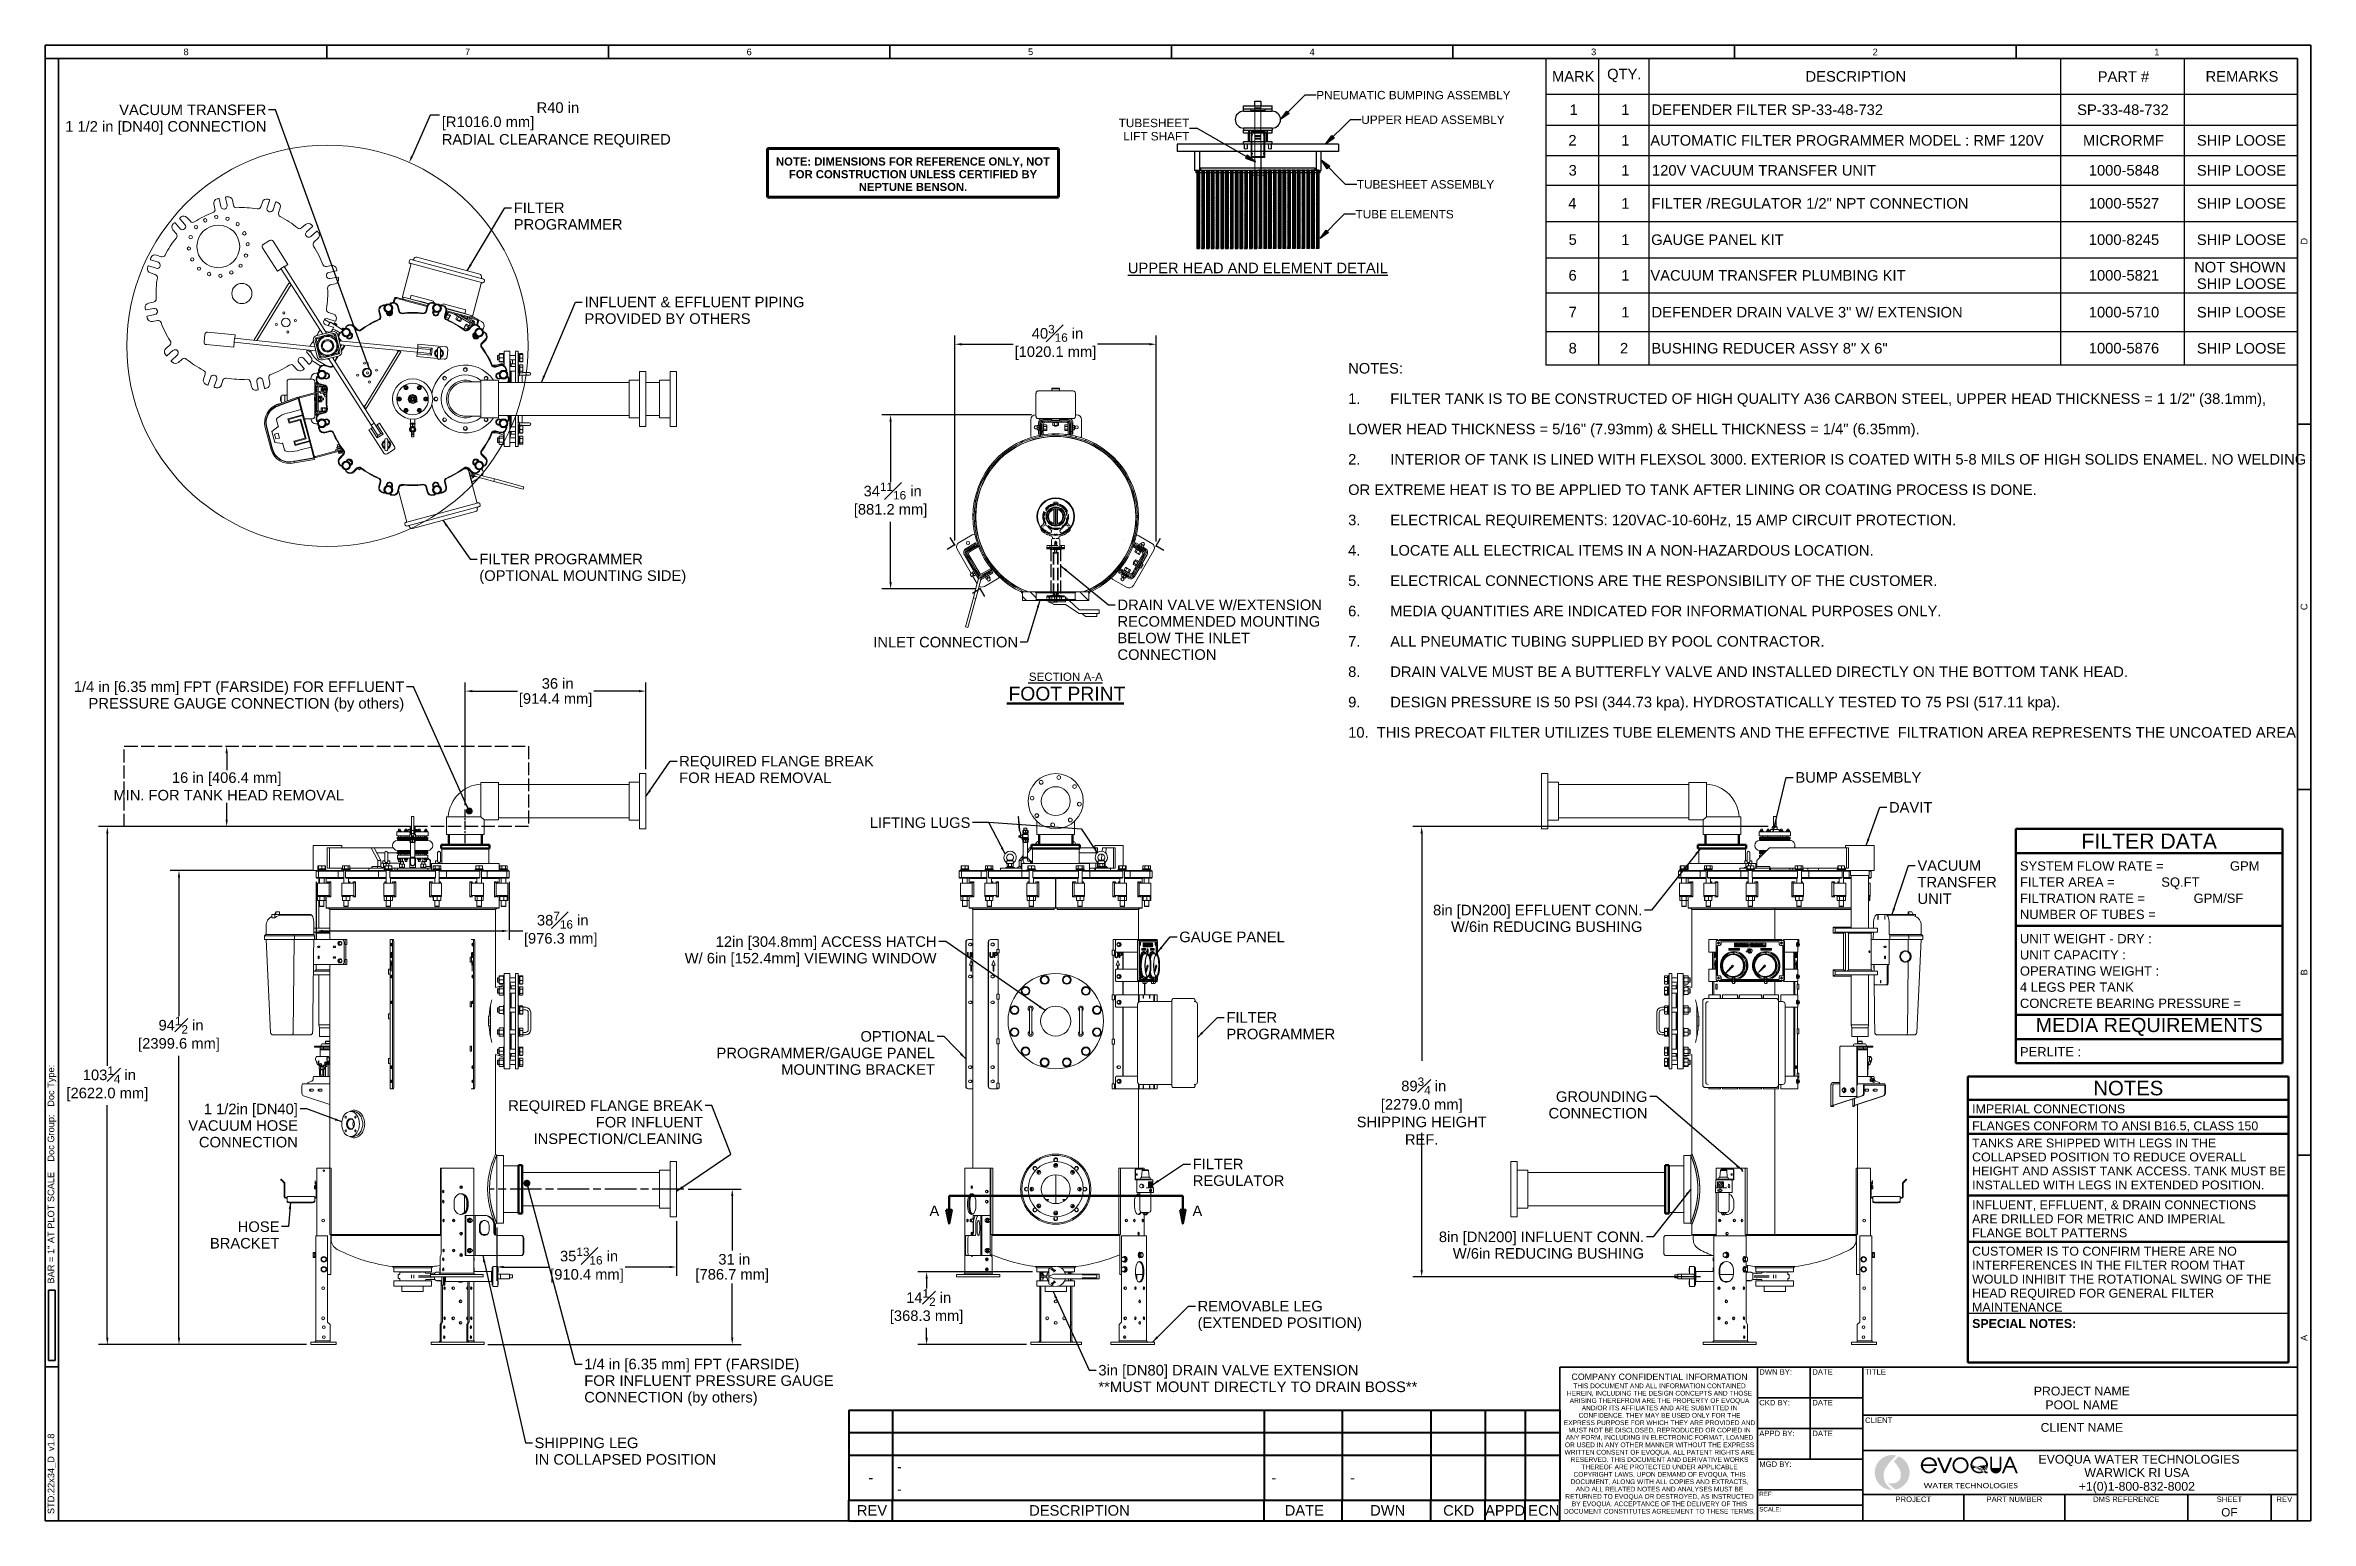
# Model space of a CAD drawing. Header units: inches. Extents: x 17 to 469, y 7 to 301.
import ezdxf
from ezdxf.enums import TextEntityAlignment as Align

# ---------------------------------------------------------------- set-up
doc = ezdxf.new("R2010")
doc.units = ezdxf.units.IN
doc.header["$LTSCALE"] = 14
doc.header["$MEASUREMENT"] = 0
for name, pattern in [('CHAIN', [0.7087, 0.4724, -0.0591, 0.1181, -0.0591]), ('DASHED', [0.2067, 0.1654, -0.0413]), ('DASHED_SPACE', [0.2067, 0.1654, -0.0413]), ('DOUBLE_DASH_CHAIN', [1.2403, 0.6614, -0.0827, 0.1654, -0.0827, 0.1654, -0.0827]), ('HIDD1', [0.09713, 0.064753, -0.032377])]:
    doc.linetypes.add(name, pattern=pattern)
doc.layers.get('0').update_dxf_attribs({"lineweight": 25})
for name, color, linetype, lineweight in [('Border', 7, 'Continuous', 35), ('Centerline (ANSI)', 7, 'Continuous', 25), ('Dimension (ANSI)', 7, 'Continuous', 25), ('Hatch', 7, 'Continuous', 18), ('Hatch (ANSI)', 7, 'Continuous', 18), ('Hidden', 7, 'DASHED', 18), ('Section Line', 7, 'DOUBLE_DASH_CHAIN', 50), ('Sketch Geometry (ANSI)', 7, 'Continuous', 25), ('Sketch Geometry(MEMCOR)', 7, 'Continuous', 50), ('Symbol', 7, 'Continuous', 25), ('Symbol (ANSI)', 7, 'Continuous', 25), ('Symbols(MEMCOR)', 7, 'Continuous', 25), ('Title', 7, 'Continuous', 35), ('Visible', 7, 'Continuous', 18), ('Visible (ANSI)', 7, 'Continuous', 50)]:
    doc.layers.add(name, color=color, linetype=linetype, lineweight=lineweight)
doc.layers.add('Brade', color=5, linetype='Continuous', lineweight=25, true_color=0x0000ff)
doc.styles.add('MEMCOR', font='arial.ttf')
doc.styles.add('MEMCOR Medium', font='arial.ttf')
doc.styles.add('Note Text (ANSI)', font='arial.ttf')
doc.styles.get("Standard").update_dxf_attribs({"font": 'arial.ttf'})
doc.styles.add('Standard A-B-C', font='arial.ttf')
doc.styles.add('Standard D-E', font='arial.ttf')
doc.styles.add('Standard D-E NeptuneBenson', font='arial.ttf')
doc.styles.add('Text Style326', font='arial.ttf')
doc.styles.add('Text Style348', font='arial.ttf')
doc.dimstyles.new('Default (ANSI)', dxfattribs={"dimscale": 14, "dimtxt": 0.15, "dimasz": 0.098425, "dimexe": 0.125, "dimexo": 0.0625, "dimgap": 0.031496, "dimtad": 0, "dimtih": 1, "dimtoh": 1, "dimdec": 4, "dimrnd": 1e-08, "dimzin": 3, "dimdsep": 46, "dimlunit": 5, "dimtxsty": 'MEMCOR Medium', "dimcen": 0.09, "dimdle": 0.393701, "dimclrd": 256, "dimclre": 256, "dimclrt": 256, "dimadec": 0, "dimazin": 1, "dimtfac": 0.8, "dimtofl": 0, "dimtmove": 0, "dimatfit": 3, "dimfxl": 1, "dimfrac": 1, "dimtolj": 1, "dimtzin": 4, "dimlwd": -1, "dimlwe": -1, "dimarcsym": 0})
doc.dimstyles.new('Default (ANSI)$7', dxfattribs={"dimscale": 14, "dimtxt": 0.15, "dimasz": 0.098425, "dimexe": 0.125, "dimexo": 0.0625, "dimgap": 0.031496, "dimtad": 0, "dimtih": 1, "dimtoh": 1, "dimdec": 4, "dimrnd": 1e-08, "dimzin": 3, "dimdsep": 46, "dimlunit": 5, "dimtxsty": 'MEMCOR Medium', "dimcen": 0.09, "dimdle": 0.393701, "dimclrd": 256, "dimclre": 256, "dimclrt": 256, "dimadec": 0, "dimazin": 1, "dimtfac": 0.8, "dimtofl": 0, "dimtmove": 0, "dimatfit": 3, "dimfxl": 1, "dimfrac": 1, "dimtolj": 1, "dimtzin": 4, "dimlwd": -1, "dimlwe": -1, "dimarcsym": 0})
doc.dimstyles.new('Default (ANSI)-01', dxfattribs={"dimscale": 14, "dimtxt": 0.15, "dimasz": 0.098425, "dimexe": 0.125, "dimexo": 0.0625, "dimgap": 0.031496, "dimtad": 0, "dimtih": 1, "dimtoh": 1, "dimdec": 4, "dimrnd": 1e-08, "dimzin": 3, "dimdsep": 46, "dimlunit": 5, "dimtxsty": 'MEMCOR Medium', "dimcen": 0.09, "dimdle": 0.393701, "dimclrd": 256, "dimclre": 256, "dimclrt": 256, "dimadec": 0, "dimazin": 1, "dimtfac": 0.8, "dimtofl": 0, "dimtmove": 0, "dimatfit": 3, "dimfxl": 1, "dimfrac": 1, "dimtolj": 1, "dimtzin": 4, "dimlwd": -1, "dimlwe": -1, "dimarcsym": 0})
doc.dimstyles.new('Default D-E$7', dxfattribs={"dimscale": 14, "dimtxt": 0.15, "dimasz": 0.098425, "dimexe": 0.125, "dimexo": 0.0625, "dimgap": 0.031496, "dimtad": 0, "dimtih": 1, "dimtoh": 1, "dimrnd": 1e-08, "dimzin": 4, "dimdsep": 46, "dimtxsty": 'Standard D-E', "dimcen": 0.09, "dimdle": 0.393701, "dimclrd": 256, "dimclre": 256, "dimclrt": 256, "dimadec": 0, "dimazin": 1, "dimtfac": 1, "dimtofl": 0, "dimtmove": 0, "dimatfit": 3, "dimfxl": 1, "dimtolj": 1, "dimtzin": 4, "dimlwd": -1, "dimlwe": -1, "dimarcsym": 0})

msp = doc.modelspace()

# ---------------------------------------------------------------- texts
at = {"layer": 'Symbol', "char_height": 2.1000001, "attachment_point": 1, "line_spacing_factor": 0.944221, "style": 'Standard D-E'}
for s, insert, width in [('\\fArial|b0|i0;FILTER\\P\\fArial|b0|i0;PROGRAMMER', (110.87388, 269.67279), 21.683462), ('\\fArial|b0|i0;FILTER PROGRAMMER\\P\\fArial|b0|i0;(OPTIONAL MOUNTING SIDE)', (104.00348, 199.68502), 41.2429149), ('\\fArial|b0|i0;DRAIN VALVE W/EXTENSION\\P\\fArial|b0|i0;RECOMMENDED MOUNTING\\P\\fArial|b0|i0;BELOW THE INLET\\P\\fArial|b0|i0;CONNECTION', (231.18439, 190.558), 40.7627308), ('\\fArial|b0|i0;FILTER\\P\\fArial|b0|i0;PROGRAMMER', (252.90838, 108.33689), 21.683462)]:
    msp.add_mtext(s, dxfattribs=dict(at, insert=insert, width=width))
at = {"layer": 'Symbol', "char_height": 2.1000001, "style": 'Standard D-E'}
for s, insert, width, attachment_point in [('\\fArial|b0|i0;INLET CONNECTION', (211.3708, 183.12451), 28.8557954, 3), ('\\fArial|b0|i0;BUMP ASSEMBLY', (366.30597, 156.16948), 25.113568, 1)]:
    msp.add_mtext(s, dxfattribs=dict(at, insert=insert, width=width, attachment_point=attachment_point))
at = {"layer": 'Symbol', "attachment_point": 7}
for s, insert, char_height, style in [('FOOT PRINT', (209.46353, 170.39365), 2.755906, 'Text Style326'), ('SECTION A-A', (213.52226, 174.32591), 1.6519999, 'Text Style348')]:
    msp.add_mtext(s, dxfattribs=dict(at, insert=insert, char_height=char_height, style=style))
at = {"layer": 'Symbol (ANSI)'}
for s, insert, char_height, width, attachment_point, line_spacing_factor, style in [('\\fArial|b0|i0;VACUUM TRANSFER\\P\\fArial|b0|i0;1 1/2 in [DN40] CONNECTION', (61.55834, 289.20061), 2.1000001, 40.1048807, 3, 0.944221, 'MEMCOR Medium'), ('\\fArial|b0|i0;INFLUENT & EFFLUENT PIPING\\P\\fArial|b0|i0;PROVIDED BY OTHERS', (124.97036, 250.89507), 2.1000001, 43.856709, 1, 0.944221, 'MEMCOR Medium'), ('\\fArial|b0|i0;NOTES:\\P\\fArial|b0|i0;1.^I\\fArial|b0|i0;FILTER TANK IS TO BE CONSTRUCTED OF HIGH QUALITY A36 CARBON STEEL, UPPER HEAD THICKNESS = 1 1/2" (38.1mm), \\PLOWER HEAD THICKNESS = 5/16" (7.93mm) & SHELL THICKNESS = 1/4" (6.35mm).\\P\\fArial|b0|i0;2.^I\\fArial|b0|i0;INTERIOR OF TANK IS LINED WITH FLEXSOL 3000. EXTERIOR IS COATED WITH 5-8 MILS OF HIGH SOLIDS ENAMEL. NO WELDING \\POR EXTREME HEAT IS TO BE APPLIED TO TANK AFTER LINING OR COATING PROCESS IS DONE.\\P\\fArial|b0|i0;3.^I\\fArial|b0|i0;ELECTRICAL REQUIREMENTS: 120VAC-10-60Hz, 15 AMP CIRCUIT PROTECTION.\\P\\fArial|b0|i0;4.^I\\fArial|b0|i0;LOCATE ALL ELECTRICAL ITEMS IN A NON-HAZARDOUS LOCATION.\\P\\fArial|b0|i0;5.^I\\fArial|b0|i0;ELECTRICAL CONNECTIONS ARE THE RESPONSIBILITY OF THE CUSTOMER.\\P\\fArial|b0|i0;6.^I\\fArial|b0|i0;MEDIA QUANTITIES ARE INDICATED FOR INFORMATIONAL PURPOSES ONLY.\\P\\fArial|b0|i0;7.^I\\fArial|b0|i0;ALL PNEUMATIC TUBING SUPPLIED BY POOL CONTRACTOR.\\P\\fArial|b0|i0;8.^I\\fArial|b0|i0;DRAIN VALVE MUST BE A BUTTERFLY VALVE AND INSTALLED DIRECTLY ON THE BOTTOM TANK HEAD.\\P\\fArial|b0|i0;9.^I\\fArial|b0|i0;DESIGN PRESSURE IS 50 PSI (344.73 kpa). HYDROSTATICALLY TESTED TO 75 PSI (517.11 kpa).\\P\\fArial|b0|i0;10.  THIS PRECOAT FILTER UTILIZES TUBE ELEMENTS AND THE EFFECTIVE  FILTRATION AREA REPRESENTS THE UNCOATED AREA', (277.15862, 237.69294), 2.10000007, 189.7074758, 1, 1.727336, 'Standard D-E NeptuneBenson'), ('\\fArial|b0|i0;1/4 in [6.35 mm] FPT (FARSIDE) FOR EFFLUENT\\P\\fArial|b0|i0;PRESSURE GAUGE CONNECTION (by others)\\P', (89.03164, 174.24298), 2.1000001, 65.8586923, 3, 0.944221, 'MEMCOR Medium'), ('\\fArial|b0|i0;REQUIRED FLANGE BREAK\\P\\fArial|b0|i0;FOR HEAD REMOVAL', (143.84056, 159.39614), 2.1000001, 38.8083875, 1, 0.944221, 'MEMCOR Medium'), ('\\fArial|b0|i0;VACUUM\\P\\fArial|b0|i0;TRANSFER\\P\\fArial|b0|i0;UNIT', (390.62834, 138.60589), 2.1000001, 15.8156262, 1, 0.944221, 'MEMCOR Medium'), ('\\fArial|b0|i0;8in [DN200] EFFLUENT CONN.\\P\\fArial|b0|i0;W/6in REDUCING BUSHING', (335.81008, 129.7294), 2.1000001, 41.735901, 3, 0.944221, 'MEMCOR Medium'), ('\\fArial|b0|i0;12in [304.8mm] ACCESS HATCH\\P\\fArial|b0|i0;W/ 6in [152.4mm] VIEWING WINDOW', (195.12764, 123.44719), 2.1000001, 50.2015264, 3, 0.944221, 'MEMCOR Medium'), ('\\fArial|b0|i0;OPTIONAL\\P\\fArial|b0|i0;PROGRAMMER/GAUGE PANEL\\P\\fArial|b0|i0;MOUNTING BRACKET', (194.79819, 104.55835), 2.1000001, 43.5349866, 3, 0.944221, 'MEMCOR Medium'), ('\\fArial|b0|i0;REQUIRED FLANGE BREAK\\P\\fArial|b0|i0;FOR INFLUENT\\P\\fArial|b0|i0;INSPECTION/CLEANING', (148.55282, 90.76869), 2.1000001, 38.8083875, 3, 0.944221, 'MEMCOR Medium'), ('\\fArial|b0|i0;GROUNDING\\P\\fArial|b0|i0;CONNECTION', (336.81919, 92.55719), 2.1000001, 19.7259161, 3, 0.944221, 'MEMCOR Medium'), ('\\fArial|b0|i0;1 1/2in [DN40] \\P\\fArial|b0|i0;VACUUM HOSE\\P\\fArial|b0|i0;CONNECTION\\P', (67.83575, 90.09717), 2.1000001, 21.8483247, 3, 0.944221, 'MEMCOR Medium'), ('\\fArial|b0|i0;FILTER\\P\\fArial|b0|i0;REGULATOR', (246.19261, 79.12025), 2.1000001, 18.2613577, 1, 0.944221, 'MEMCOR Medium'), ('\\fArial|b0|i0;HOSE\\P\\fArial|b0|i0;BRACKET', (64.16495, 66.6431), 2.1000001, 13.8612815, 3, 0.944221, 'MEMCOR Medium'), ('\\fArial|b0|i0;8in [DN200] INFLUENT CONN.\\P\\fArial|b0|i0;W/6in REDUCING BUSHING', (336.15411, 64.61663), 2.1000001, 40.9195919, 3, 0.944221, 'MEMCOR Medium'), ('\\fArial|b0|i0;REMOVABLE LEG\\P\\fArial|b0|i0;(EXTENDED POSITION)', (247.15628, 50.81008), 2.1000001, 32.7692865, 1, 0.944221, 'MEMCOR Medium'), ('\\fArial|b0|i0;1/4 in [6.35 mm] FPT (FARSIDE) \\P\\fArial|b0|i0;FOR INFLUENT PRESSURE GAUGE \\P\\fArial|b0|i0;CONNECTION (by others)', (124.92015, 39.26904), 2.1000001, 50.5440592, 1, 0.944221, 'MEMCOR Medium'), ('\\fArial|b0|i0;3in [DN80] DRAIN VALVE EXTENSION\\P\\fArial|b0|i0;**MUST MOUNT DIRECTLY TO DRAIN BOSS**', (227.38356, 38.03531), 2.1000001, 63.5810259, 1, 0.944221, 'MEMCOR Medium'), ('\\fArial|b0|i0;SHIPPING LEG\\P\\fArial|b0|i0;IN COLLAPSED POSITION', (115.01035, 23.56218), 2.1000001, 36.1977919, 1, 0.944221, 'MEMCOR Medium')]:
    msp.add_mtext(s, dxfattribs=dict(at, insert=insert, char_height=char_height, width=width, attachment_point=attachment_point, line_spacing_factor=line_spacing_factor, style=style))
at = {"layer": 'Symbol (ANSI)', "char_height": 2.1000001, "style": 'MEMCOR Medium'}
for s, insert, width, attachment_point in [('\\fArial|b0|i0;DAVIT', (384.95425, 150.20162), 8.6416929, 1), ('\\fArial|b0|i0;LIFTING LUGS', (201.87654, 147.15506), 20.0524403, 3), ('\\fArial|b0|i0;GAUGE PANEL', (243.50845, 124.38225), 21.036816, 1)]:
    msp.add_mtext(s, dxfattribs=dict(at, insert=insert, width=width, attachment_point=attachment_point))

# ---------------------------------------------------------------- blocks, each defined once
blk = doc.blocks.new('Borders 22x34_D')
at = {"layer": 'Border'}
for p, q in [((33.5, 21.5), (1.25, 21.5)), ((1.25, 21.5), (1.25, 0.5)), ((33.312, 21.312), (1.25, 21.312)), ((1.437, 0.5), (1.437, 21.312)), ((5.258, 21.5), (5.258, 21.312)), ((9.266, 21.5), (9.266, 21.312)), ((13.273, 21.5), (13.273, 21.312)), ((17.281, 21.5), (17.281, 21.312)), ((21.289, 21.5), (21.289, 21.312)), ((25.297, 21.5), (25.297, 21.312)), ((29.305, 21.5), (29.305, 21.312)), ((33.312, 0.5), (33.312, 21.312)), ((33.5, 0.5), (33.5, 21.5)), ((33.312, 16.109), (33.5, 16.109)), ((33.312, 10.906), (33.5, 10.906)), ((33.312, 5.703), (33.5, 5.703)), ((1.391, 3.781), (1.297, 3.781)), ((1.297, 3.781), (1.297, 2.781)), ((1.391, 2.781), (1.391, 3.781)), ((1.25, 2.688), (1.437, 2.688)), ((1.297, 2.781), (1.391, 2.781)), ((1.25, 0.5), (33.5, 0.5)), ((1.25, 0.5), (7.811, 0.5))]:
    blk.add_line(p, q, dxfattribs=at)
at = {"layer": 'Border', "char_height": 0.094, "attachment_point": 5, "style": 'Standard A-B-C'}
for s, insert in [('\\fArial|b0|i0;{\\H0.0940;8}', (3.254, 21.406)), ('\\fArial|b0|i0;{\\H0.0940;7}', (7.262, 21.407)), ('\\fArial|b0|i0;{\\H0.0940;6}', (11.27, 21.406)), ('\\fArial|b0|i0;{\\H0.0940;5}', (15.277, 21.407)), ('\\fArial|b0|i0;{\\H0.0940;4}', (19.285, 21.406)), ('\\fArial|b0|i0;{\\H0.0940;3}', (23.293, 21.406)), ('\\fArial|b0|i0;{\\H0.0940;2}', (27.301, 21.406)), ('\\fArial|b0|i0;{\\H0.0940;1}', (31.309, 21.406))]:
    blk.add_mtext(s, dxfattribs=dict(at, insert=insert))
at = {"layer": 'Border', "char_height": 0.094, "rotation": 90, "style": 'Standard A-B-C'}
for s, insert, attachment_point in [('\\fArial|b0|i0;{\\H0.0940;D}', (33.406, 18.711), 5), ('\\fArial|b0|i0;{\\H0.0940;C}', (33.406, 13.508), 5), ('\\fArial|b0|i0;{\\H0.0940;B}', (33.406, 8.305), 5), ('\\fArial|b0|i0;{\\H0.0940;BAR = 1" AT PLOT SCALE    Doc Group:   Doc Type: }', (1.344, 3.875), 4), ('\\fArial|b0|i0;{\\H0.0940;A}', (33.406, 3.102), 5), ('\\fArial|b0|i0;{\\H0.0940;STD:22x34_D  v1.8}', (1.344, 0.594), 4)]:
    blk.add_mtext(s, dxfattribs=dict(at, insert=insert, attachment_point=attachment_point))
blk = doc.blocks.new('Title Blocks D-E')
at = {"layer": 'Hatch'}
h = blk.add_hatch(color=256, dxfattribs=at)
edge = h.paths.add_edge_path()
edge.add_arc((19.982, 9.944), 0.248, 76.679, 270.1895)
edge.add_spline(control_points=[(19.983, 9.696), (19.953, 9.717), (19.907, 9.758), (19.877, 9.809), (19.863, 9.86), (19.859, 9.914), (19.864, 9.955), (19.882, 9.997), (19.916, 10.051), (19.948, 10.092), (19.993, 10.14), (20.039, 10.185)], knot_values=[1, 1, 1, 1, 1, 2, 3, 4, 5, 6, 7, 8, 9, 9, 9, 9, 9], degree=4, periodic=0)
h = blk.add_hatch(color=256, dxfattribs=at)
edge = h.paths.add_edge_path()
edge.add_line((20.077, 10.173), (20.007, 10.102))
edge.add_spline(control_points=[(20.007, 10.102), (20.039, 10.066), (20.062, 10.032), (20.08, 10.006), (20.093, 9.983), (20.106, 9.938), (20.106, 9.885), (20.097, 9.845), (20.065, 9.813), (20.035, 9.793), (19.989, 9.788), (19.943, 9.788), (19.923, 9.803)], knot_values=[1, 1, 1, 1, 1, 2, 3, 4, 5, 6, 7, 8, 9, 10, 10, 10, 10, 10], degree=4, periodic=0)
edge.add_spline(control_points=[(19.923, 9.803), (19.945, 9.77), (19.968, 9.745), (19.996, 9.724), (20.035, 9.701)], knot_values=[1, 1, 1, 1, 1, 2, 2, 2, 2, 2], degree=4, periodic=0)
edge.add_arc((19.982, 9.944), 0.248, 282.2596, 427.5742)
h = blk.add_hatch(color=256, dxfattribs=at)
edge = h.paths.add_edge_path(flags=0)
edge.add_arc((20.505, 10.051), 0.0859, 6.7767, 173.2233)
edge.add_line((20.419, 10.061), (20.59, 10.061))
edge = h.paths.add_edge_path()
edge.add_arc((20.505, 10.046), 0.116, 354.8678, 699.9289)
edge.add_line((20.613, 10.006), (20.583, 10.006))
edge.add_arc((20.504, 10.041), 0.0853, 183.1818, 336.4721, ccw=False)
edge.add_line((20.419, 10.036), (20.62, 10.036))
blk.add_hatch(color=256, dxfattribs=at).paths.add_polyline_path([(20.839, 10.157), (20.746, 9.936), (20.714, 9.936), (20.62, 10.157), (20.651, 10.157), (20.73, 9.972), (20.808, 10.157)])
h = blk.add_hatch(color=256, dxfattribs=at)
edge = h.paths.add_edge_path(flags=0)
edge.add_arc((20.955, 10.047), 0.089, 0, 360)
edge = h.paths.add_edge_path()
edge.add_arc((20.955, 10.047), 0.115, 0, 360)
h = blk.add_hatch(color=256, dxfattribs=at)
edge = h.paths.add_edge_path(flags=0)
edge.add_spline(control_points=[(21.29, 9.982), (21.287, 9.984), (21.279, 9.99), (21.266, 10.001), (21.249, 10.013), (21.218, 10.031), (21.173, 10.034), (21.147, 10.031), (21.125, 10.026)], knot_values=[-5.525972, -5.525972, -5.525972, -5.525972, -5.525972, -5, -4, -3, -2, -1, -1, -1, -1, -1], degree=4, periodic=0)
edge.add_arc((21.221, 10.054), 0.0997, 182.5887, 196.4669, ccw=False)
edge.add_arc((21.221, 10.048), 0.0996, 0.9395, 179.0605, ccw=False)
edge.add_arc((21.221, 10.054), 0.0997, 313.5602, 357.4113, ccw=False)
edge = h.paths.add_edge_path(flags=0)
edge.add_spline(control_points=[(21.136, 10.001), (21.147, 10.007), (21.164, 10.008), (21.188, 10.008), (21.224, 9.998), (21.249, 9.984), (21.261, 9.975), (21.268, 9.969), (21.27, 9.967)], knot_values=[-5.475497, -5.475497, -5.475497, -5.475497, -5.475497, -4.475497, -3.475497, -2.475497, -1.475497, -1, -1, -1, -1, -1], degree=4, periodic=0)
edge.add_arc((21.221, 10.054), 0.0997, 211.8702, 299.6018, ccw=False)
edge = h.paths.add_edge_path()
edge.add_line((21.343, 9.955), (21.343, 9.931))
edge.add_spline(control_points=[(21.343, 9.931), (21.326, 9.931), (21.312, 9.932), (21.302, 9.94), (21.292, 9.948), (21.289, 9.951)], knot_values=[6.426385, 6.426385, 6.426385, 6.426385, 6.426385, 7.426385, 8, 8, 8, 8, 8], degree=4, periodic=0)
edge.add_arc((21.221, 10.057), 0.126, 183.1673, 302.8004, ccw=False)
edge.add_arc((21.221, 10.046), 0.126, 2.9412, 178.4354, ccw=False)
edge.add_arc((21.221, 10.057), 0.126, 314.2286, 358.2094, ccw=False)
edge.add_spline(control_points=[(21.309, 9.966), (21.311, 9.965), (21.316, 9.961), (21.322, 9.958), (21.331, 9.955), (21.343, 9.955)], knot_values=[6.5852, 6.5852, 6.5852, 6.5852, 6.5852, 7, 8, 8, 8, 8, 8], degree=4, periodic=0)
h = blk.add_hatch(color=256, dxfattribs=at)
edge = h.paths.add_edge_path()
edge.add_arc((21.457, 10.009), 0.0797, 180, 360)
edge.add_line((21.537, 10.009), (21.537, 10.168))
edge.add_line((21.537, 10.168), (21.51, 10.168))
edge.add_line((21.51, 10.168), (21.51, 10.008))
edge.add_arc((21.456, 10.008), 0.0532, -180, 0, ccw=False)
edge.add_line((21.403, 10.008), (21.403, 10.168))
edge.add_line((21.403, 10.168), (21.378, 10.168))
edge.add_line((21.378, 10.168), (21.378, 10.009))
h = blk.add_hatch(color=256, dxfattribs=at)
h.paths.add_polyline_path([(21.615, 10.036), (21.658, 10.135), (21.7, 10.036)], flags=0)
h.paths.add_polyline_path([(21.771, 9.934), (21.743, 9.934), (21.71, 10.012), (21.605, 10.012), (21.571, 9.934), (21.543, 9.934), (21.644, 10.168), (21.672, 10.168)])
at = {"layer": 'Title'}
for p, q in [((18.065, 11.445), (15.252, 11.445)), ((15.252, 11.445), (15.252, 9.258)), ((19.565, 11.445), (18.065, 11.445)), ((18.065, 11.445), (18.065, 9.258)), ((18.065, 9.258), (18.065, 11.445)), ((18.815, 11.445), (18.815, 10.133)), ((19.565, 11.445), (25.752, 11.445)), ((19.565, 9.258), (19.565, 11.445)), ((19.565, 9.258), (19.565, 11.445)), ((25.752, 11.445), (25.752, 9.258)), ((18.065, 11.008), (19.565, 11.008)), ((19.565, 10.758), (25.752, 10.758)), ((18.065, 10.57), (19.565, 10.57)), ((18.065, 10.133), (19.565, 10.133)), ((19.565, 10.258), (25.752, 10.258)), ((18.065, 9.695), (19.565, 9.695)), ((18.065, 9.477), (19.565, 9.477)), ((19.565, 9.633), (25.752, 9.633)), ((21.002, 9.633), (21.002, 9.258)), ((22.44, 9.633), (22.44, 9.258)), ((24.19, 9.633), (24.19, 9.258)), ((25.377, 9.633), (25.377, 9.258)), ((15.252, 9.258), (18.065, 9.258)), ((18.065, 9.258), (19.565, 9.258)), ((25.752, 9.258), (19.565, 9.258)), ((25.752, 9.258), (25.752, 9.258)), ((25.752, 9.258), (25.94, 9.258))]:
    blk.add_line(p, q, dxfattribs=at)
at = {"layer": 'Title', "insert": (16.67, 11.352), "char_height": 0.06, "width": 2.72591, "attachment_point": 2, "line_spacing_factor": 0.757101, "style": 'Standard A-B-C'}
blk.add_mtext('\\pxsm0.94;\\fArial|b0|i0;{\\H0.0900;COMPANY CONFIDENTIAL INFORMATION\\P}\\fArial|b0|i0;{\\H0.0670;THIS DOCUMENT AND ALL INFORMATION CONTAINED HEREIN, INCLUDING THE DESIGN CONCEPTS AND THOSE ARISING THEREFROM ARE THE PROPERTY OF EVOQUA AND/OR ITS AFFILIATES AND ARE SUBMITTED IN CONFIDENCE. THEY MAY BE USED ONLY FOR THE EXPRESS PURPOSE FOR WHICH THEY ARE PROVIDED AND MUST NOT BE DISCLOSED, REPRODUCED OR COPIED IN ANY FORM, INCLUDING IN ELECTRONIC FORMAT, LOANED OR USED IN ANY OTHER MANNER WITHOUT THE EXPRESS WRITTEN CONSENT OF EVOQUA. ALL PATENT RIGHTS ARE RESERVED. THIS DOCUMENT AND DERIVATIVE WORKS THEREOF ARE PROTECTED UNDER APPLICABLE COPYRIGHT LAWS. UPON DEMAND OF EVOQUA, THIS DOCUMENT, ALONG WITH ALL COPIES AND EXTRACTS, AND ALL RELATED NOTES AND ANALYSES MUST BE RETURNED TO EVOQUA OR DESTROYED, AS INSTRUCTED BY EVOQUA. ACCEPTANCE OF THE DELIVERY OF THIS DOCUMENT CONSTITUTES AGREEMENT TO THESE TERMS}\\fArial|b0|i0;{\\H0.0680;.}', dxfattribs=at)
at = {"layer": 'Title'}
for s, insert, char_height, attachment_point, style in [('\\fArial|b0|i0;{\\H0.0780;DWN BY:}', (18.09, 11.414), 0.078, 1, 'Standard A-B-C'), ('\\fArial|b0|i0;{\\H0.0780;DATE}', (18.846, 11.414), 0.078, 1, 'Standard A-B-C'), ('\\fArial|b0|i0;{\\H0.0780;TITLE}', (19.596, 11.414), 0.078, 1, 'Standard A-B-C'), ('\\fArial|b0|i0;{\\H0.0780;CKD BY:}', (18.09, 10.977), 0.078, 1, 'Standard A-B-C'), ('\\fArial|b0|i0;{\\H0.0780;DATE}', (18.846, 10.977), 0.078, 1, 'Standard A-B-C'), ('\\fArial|b0|i0;{\\H0.0780;CLIENT}', (19.596, 10.727), 0.078, 1, 'Standard A-B-C'), ('\\fArial|b0|i0;{\\H0.0780;DATE}', (18.846, 10.539), 0.078, 1, 'Standard A-B-C'), ('\\fArial|b0|i0;{\\H0.0780;MGD BY:}', (18.09, 10.102), 0.078, 1, 'Standard A-B-C'), ('\\fArial|b0|i0;{\\H0.1250;EVOQUA WATER TECHNOLOGIES}', (22.065, 10.195), 0.125, 1, 'Standard A-B-C'), ('\\fCalibri|b0|i0;\\W1.20;{\\H0.0750;WATER TECHNOLOGIES}', (21.772, 9.795), 0.075, 3, 'Standard D-E'), ('\\fArial|b0|i0;{\\H0.0630;SCALE:}', (18.09, 9.452), 0.063, 1, 'Standard A-B-C'), ('\\fArial|b0|i0;{\\H0.0630;REF:}', (18.09, 9.67), 0.063, 1, 'Standard A-B-C'), ('\\fArial|b0|i0;{\\H0.0780;PROJECT}', (20.283, 9.602), 0.078, 2, 'Standard A-B-C'), ('\\fArial|b0|i0;{\\H0.0780;PART NUMBER}', (21.721, 9.602), 0.078, 2, 'Standard A-B-C'), ('\\fArial|b0|i0;{\\H0.0780;DMS REFERENCE}', (23.315, 9.602), 0.078, 2, 'Standard A-B-C'), ('\\fArial|b0|i0;{\\H0.0780;SHEET}', (24.783, 9.602), 0.078, 2, 'Standard A-B-C'), ('\\fArial|b0|i0;{\\H0.1200;OF}', (24.783, 9.377), 0.12, 5, 'Standard A-B-C'), ('\\fArial|b0|i0;{\\H0.0780;REV}', (25.565, 9.602), 0.078, 2, 'Standard A-B-C')]:
    blk.add_mtext(s, dxfattribs=dict(at, insert=insert, char_height=char_height, attachment_point=attachment_point, style=style))
at = {"layer": 'Title', "style": 'Standard A-B-C'}
for s, insert, char_height, attachment_point, line_spacing_factor in [('\\pxsm0.94;\\fArial|b0|i0;{\\H0.1250;\\P}\\fArial|b0|i0;{\\H0.1250; PROJECT NAME\\P}\\fArial|b0|i0;{\\H0.1250; POOL NAME}', (22.658, 11.102), 0.06, 5, 0.925451), ('\\fArial|b0|i0;{\\H0.1250; CLIENT NAME\\P}\\fArial|b0|i0;{\\H0.1250; }', (22.658, 10.486), 0.125, 5, 0.944221), ('\\fArial|b0|i0;{\\H0.0780;APPD BY:\\P}', (18.09, 10.539), 0.078, 1, 3.028468), ('\\fArial|b0|i0;{\\H0.1250;WARWICK RI USA\\P}\\fArial|b0|i0;{\\H0.1250;+1(0)1-800-832-8002}', (23.465, 10.006), 0.125, 2, 0.944221)]:
    blk.add_mtext(s, dxfattribs=dict(at, insert=insert, char_height=char_height, attachment_point=attachment_point, line_spacing_factor=line_spacing_factor))
at = {"layer": 'Title', "lineweight": 30, "flags": 63}
for tag, height, p in [('DESIGNER', 0.094, (18.44, 11.141)), ('CREATION_DATE', 0.094, (19.19, 11.141)), ('CHECKED_BY', 0.094, (18.44, 10.703)), ('CHECKED_DATE', 0.094, (19.19, 10.703)), ('ENG_APPROVED_BY', 0.094, (18.44, 10.266)), ('ENG_APPROVAL_DATE', 0.094, (19.19, 10.266)), ('MANAGER', 0.094, (18.815, 9.828)), ('PROJECT', 0.12, (20.283, 9.377)), ('PART_NUMBER', 0.12, (21.721, 9.377)), ('@DMS_Reference', 0.12, (23.315, 9.377)), ('Sheet_Number', 0.12, (24.502, 9.377)), ('Number_of_sheets', 0.125, (25.065, 9.377)), ('REVISION_NUMBER', 0.12, (25.565, 9.377))]:
    blk.add_attdef(tag, text='', height=height, dxfattribs=at).set_placement(p, align=Align.MIDDLE_CENTER)
for tag, p in [('!Reference', (18.877, 9.527)), ('Scale_1', (18.877, 9.308))]:
    blk.add_attdef(tag, text='', height=0.078, dxfattribs=at).set_placement(p, align=Align.BOTTOM_CENTER)
blk = doc.blocks.new('NOTES')
at = {"layer": 'Sketch Geometry (ANSI)'}
blk.add_line((-2.075, -1.21), (2.075, -1.21), dxfattribs=at)
at = {"layer": 'Sketch Geometry(MEMCOR)'}
for p, q in [((-2.075, 1.85), (2.075, 1.85)), ((-2.075, -1.85), (-2.075, 1.85)), ((2.075, 1.85), (2.075, -1.85)), ((-2.075, 1.55), (2.075, 1.55)), ((-2.075, 1.33), (2.075, 1.33)), ((-2.075, 1.11), (2.075, 1.11)), ((-2.075, 1.11), (2.075, 1.11)), ((-2.075, 0.31), (2.075, 0.31)), ((-2.075, -0.29), (2.075, -0.29)), ((2.075, -1.85), (-2.075, -1.85))]:
    blk.add_line(p, q, dxfattribs=at)
at = {"layer": 'Symbols(MEMCOR)', "color": 7, "style": 'MEMCOR'}
for s, insert, char_height, attachment_point in [('\\fArial|b0|i0;{\\H0.1880;NOTES}', (0, 1.7), 0.188, 5), ('\\fArial|b0|i0;IMPERIAL CONNECTIONS', (-2.022, 1.49), 0.11497, 1), ('\\fArial|b1|i0;{\\H0.1150;SPECIAL NOTES:}', (-2.022, -1.288), 0.11497, 1)]:
    blk.add_mtext(s, dxfattribs=dict(at, insert=insert, char_height=char_height, attachment_point=attachment_point))
at = {"layer": 'Symbols(MEMCOR)', "color": 7, "insert": (-2.022, 1.27), "char_height": 0.11497, "width": 3.91379, "attachment_point": 1, "style": 'MEMCOR'}
blk.add_mtext('\\fArial|b0|i0;FLANGES CONFORM TO ANSI B16.5, CLASS 150', dxfattribs=at)
at = {"layer": 'Symbols(MEMCOR)', "color": 7, "char_height": 0.114972, "attachment_point": 1, "line_spacing_factor": 0.944221, "style": 'MEMCOR'}
for s, insert, width in [('\\fArial|b0|i0;TANKS ARE SHIPPED WITH LEGS IN THE COLLAPSED POSITION TO REDUCE OVERALL HEIGHT AND ASSIST TANK ACCESS. TANK MUST BE INSTALLED WITH LEGS IN EXTENDED POSITION.', (-2.022, 1.048), 4.12515), ('\\fArial|b0|i0;INFLUENT, EFFLUENT, & DRAIN CONNECTIONS ARE DRILLED FOR METRIC AND IMPERIAL FLANGE BOLT PATTERNS', (-2.022, 0.248), 3.92382), ('\\fArial|b0|i0;CUSTOMER IS TO CONFIRM THERE ARE NO INTERFERENCES IN THE FILTER ROOM THAT WOULD INHIBIT THE ROTATIONAL SWING OF THE HEAD REQUIRED FOR GENERAL FILTER MAINTENANCE', (-2.022, -0.352), 4.08313)]:
    blk.add_mtext(s, dxfattribs=dict(at, insert=insert, width=width))
at = {"layer": 'Symbols(MEMCOR)', "color": 7, "lineweight": 30, "flags": 63}
for tag, p in [('@Special_Notes', (-2.022, -1.483)), ('@Special_Notes1', (-2.022, -1.677))]:
    blk.add_attdef(tag, text='', height=0.115, dxfattribs=at).set_placement(p, align=Align.TOP_LEFT)
blk = doc.blocks.new('UPPER HEAD ADN ELEMENT DETAIL')
at = {"layer": 'Hatch (ANSI)'}
for points in [[(0.08, 0.372), (0.133, 0.425), (0.124, 0.433)], [(0.08, 0.372), (0.141, 0.416), (0.133, 0.425)], [(0.445, 0.258), (0.401, 0.197), (0.454, 0.249)], [(0.454, 0.249), (0.401, 0.197), (0.462, 0.24)], [(-0.163, 0.108), (-0.17, 0.097), (-0.099, 0.071)], [(-0.157, 0.119), (-0.163, 0.108), (-0.099, 0.071)], [(0.43, 0.041), (0.369, 0.085), (0.422, 0.032)], [(0.422, 0.032), (0.369, 0.085), (0.413, 0.023)], [(0.404, -0.414), (0.361, -0.475), (0.413, -0.423)], [(0.413, -0.423), (0.361, -0.475), (0.422, -0.432)]]:
    blk.add_hatch(color=256, dxfattribs=at).paths.add_polyline_path(points)
for p, q in [((-0.102, 0.504), (-0.06, 0.504)), ((-0.102, 0.47), (-0.102, 0.504)), ((-0.06, 0.504), (-0.06, 0.47)), ((-0.183, 0.47), (0.021, 0.47)), ((-0.183, 0.449), (-0.183, 0.47)), ((-0.183, 0.449), (0.021, 0.449)), ((-0.183, 0.432), (-0.183, 0.449)), ((-0.183, 0.432), (0.021, 0.432)), ((0.021, 0.449), (0.021, 0.47)), ((0.021, 0.432), (0.021, 0.449)), ((0.493, 0.197), (-0.655, 0.197)), ((-0.655, 0.197), (-0.655, 0.146)), ((-0.183, 0.313), (-0.183, 0.296)), ((-0.183, 0.313), (0.021, 0.313)), ((-0.183, 0.296), (0.021, 0.296)), ((-0.183, 0.279), (-0.183, 0.296)), ((-0.183, 0.279), (0.021, 0.279)), ((0.021, 0.214), (-0.183, 0.214)), ((-0.183, 0.197), (-0.183, 0.214)), ((-0.149, 0.214), (-0.149, 0.279)), ((-0.013, 0.214), (-0.013, 0.279)), ((0.021, 0.313), (0.021, 0.296)), ((0.021, 0.279), (0.021, 0.296)), ((0.021, 0.197), (0.021, 0.214)), ((0.401, 0.197), (0.027, 0.197)), ((0.493, 0.197), (0.493, 0.146)), ((0.493, 0.146), (-0.655, 0.146)), ((-0.532, 0.146), (-0.532, 0.01)), ((-0.498, 0.01), (-0.532, 0.01)), ((-0.523, 0.01), (-0.523, -0.007)), ((-0.498, 0.146), (-0.498, 0.01)), ((0.335, 0.01), (-0.498, 0.01)), ((0.327, 0.027), (-0.489, 0.027)), ((-0.489, 0.027), (-0.489, 0.01)), ((0.327, 0.01), (0.327, 0.027)), ((0.335, 0.01), (0.335, 0.146)), ((0.335, 0.01), (0.369, 0.01)), ((0.361, -0.007), (0.361, 0.01)), ((0.369, 0.01), (0.369, 0.146)), ((0.361, -0.007), (-0.523, -0.007))]:
    blk.add_line(p, q)
for centre, start, end in [((-0.183, 0.372), 90, 270), ((0.021, 0.372), 270, 90)]:
    blk.add_arc(centre, 0.0595, start, end)
at = {"layer": 'Brade', "lineweight": 25}
for p, q in [((-0.518, 0.012), (-0.495, 0.012)), ((-0.518, 0.01), (-0.518, 0.012)), ((-0.516, 0.01), (-0.516, 0.011)), ((-0.516, 0.011), (-0.497, 0.011)), ((-0.516, 0.01), (-0.497, 0.01)), ((-0.516, 0.01), (-0.497, 0.01)), ((-0.515, 0.01), (-0.515, -0.538)), ((-0.515, 0.01), (-0.515, -0.019)), ((-0.515, 0.008), (-0.515, 0.01)), ((-0.515, 0.01), (-0.497, 0.01)), ((-0.515, 0.008), (-0.498, 0.008)), ((-0.515, 0.008), (-0.498, 0.008)), ((-0.515, 0.007), (-0.498, 0.007)), ((-0.515, 0.005), (-0.498, 0.005)), ((-0.515, 0.004), (-0.498, 0.004)), ((-0.515, 0.002), (-0.498, 0.002)), ((-0.515, 0.001), (-0.498, 0.001)), ((-0.498, 0.01), (-0.498, -0.018)), ((-0.498, 0.008), (-0.498, 0.01)), ((-0.497, 0.01), (-0.497, 0.011)), ((-0.497, 0.01), (-0.497, -0.538)), ((-0.495, 0.01), (-0.495, 0.012)), ((-0.484, 0.012), (-0.461, 0.012)), ((-0.484, 0.01), (-0.484, 0.012)), ((-0.482, 0.01), (-0.482, 0.011)), ((-0.482, 0.011), (-0.463, 0.011)), ((-0.482, 0.01), (-0.463, 0.01)), ((-0.482, 0.01), (-0.463, 0.01)), ((-0.481, 0.01), (-0.481, -0.538)), ((-0.481, 0.01), (-0.481, -0.019)), ((-0.481, 0.008), (-0.481, 0.01)), ((-0.481, 0.01), (-0.463, 0.01)), ((-0.481, 0.008), (-0.464, 0.008)), ((-0.481, 0.008), (-0.464, 0.008)), ((-0.481, 0.007), (-0.464, 0.007)), ((-0.481, 0.005), (-0.464, 0.005)), ((-0.481, 0.004), (-0.464, 0.004)), ((-0.481, 0.002), (-0.464, 0.002)), ((-0.481, 0.001), (-0.464, 0.001)), ((-0.464, 0.01), (-0.464, -0.018)), ((-0.464, 0.008), (-0.464, 0.01)), ((-0.463, 0.01), (-0.463, 0.011)), ((-0.463, 0.01), (-0.463, -0.538)), ((-0.461, 0.01), (-0.461, 0.012)), ((-0.45, 0.012), (-0.427, 0.012)), ((-0.45, 0.01), (-0.45, 0.012)), ((-0.448, 0.01), (-0.448, 0.011)), ((-0.448, 0.011), (-0.429, 0.011)), ((-0.448, 0.01), (-0.429, 0.01)), ((-0.448, 0.01), (-0.429, 0.01)), ((-0.447, 0.01), (-0.447, -0.538)), ((-0.447, 0.01), (-0.447, -0.019)), ((-0.447, 0.008), (-0.447, 0.01)), ((-0.447, 0.01), (-0.429, 0.01)), ((-0.447, 0.008), (-0.43, 0.008)), ((-0.447, 0.008), (-0.43, 0.008)), ((-0.447, 0.007), (-0.43, 0.007)), ((-0.447, 0.005), (-0.43, 0.005)), ((-0.447, 0.004), (-0.43, 0.004)), ((-0.447, 0.002), (-0.43, 0.002)), ((-0.447, 0.001), (-0.43, 0.001)), ((-0.43, 0.01), (-0.43, -0.018)), ((-0.43, 0.008), (-0.43, 0.01)), ((-0.429, 0.01), (-0.429, 0.011)), ((-0.429, 0.01), (-0.429, -0.538)), ((-0.427, 0.01), (-0.427, 0.012)), ((-0.416, 0.012), (-0.393, 0.012)), ((-0.416, 0.01), (-0.416, 0.012)), ((-0.416, 0.01), (-0.416, 0.012)), ((-0.414, 0.01), (-0.414, 0.011)), ((-0.414, 0.011), (-0.395, 0.011)), ((-0.414, 0.01), (-0.395, 0.01)), ((-0.414, 0.01), (-0.395, 0.01)), ((-0.413, 0.01), (-0.413, -0.538)), ((-0.413, 0.01), (-0.413, -0.019)), ((-0.413, 0.008), (-0.413, 0.01)), ((-0.413, 0.01), (-0.395, 0.01)), ((-0.413, 0.008), (-0.396, 0.008)), ((-0.413, 0.008), (-0.396, 0.008)), ((-0.413, 0.007), (-0.396, 0.007)), ((-0.413, 0.005), (-0.396, 0.005)), ((-0.413, 0.004), (-0.396, 0.004)), ((-0.413, 0.002), (-0.396, 0.002)), ((-0.413, 0.001), (-0.396, 0.001)), ((-0.396, 0.01), (-0.396, -0.018)), ((-0.396, 0.008), (-0.396, 0.01)), ((-0.395, 0.01), (-0.395, 0.011)), ((-0.395, 0.01), (-0.395, -0.538)), ((-0.393, 0.01), (-0.393, 0.012)), ((-0.382, 0.012), (-0.359, 0.012)), ((-0.382, 0.01), (-0.382, 0.012)), ((-0.38, 0.01), (-0.38, 0.011)), ((-0.38, 0.011), (-0.361, 0.011)), ((-0.38, 0.01), (-0.361, 0.01)), ((-0.38, 0.01), (-0.361, 0.01)), ((-0.379, 0.01), (-0.379, -0.538)), ((-0.379, 0.01), (-0.379, -0.019)), ((-0.379, 0.008), (-0.379, 0.01)), ((-0.379, 0.01), (-0.361, 0.01)), ((-0.379, 0.008), (-0.362, 0.008)), ((-0.379, 0.008), (-0.362, 0.008)), ((-0.379, 0.007), (-0.362, 0.007)), ((-0.379, 0.005), (-0.362, 0.005)), ((-0.379, 0.004), (-0.362, 0.004)), ((-0.379, 0.002), (-0.362, 0.002)), ((-0.379, 0.001), (-0.362, 0.001)), ((-0.362, 0.01), (-0.362, -0.018)), ((-0.362, 0.008), (-0.362, 0.01)), ((-0.361, 0.01), (-0.361, 0.011)), ((-0.361, 0.01), (-0.361, -0.538)), ((-0.359, 0.01), (-0.359, 0.012)), ((-0.348, 0.012), (-0.325, 0.012)), ((-0.348, 0.01), (-0.348, 0.012)), ((-0.346, 0.01), (-0.346, 0.011)), ((-0.346, 0.011), (-0.327, 0.011)), ((-0.346, 0.01), (-0.327, 0.01)), ((-0.346, 0.01), (-0.327, 0.01)), ((-0.345, 0.01), (-0.345, -0.538)), ((-0.345, 0.01), (-0.345, -0.019)), ((-0.345, 0.008), (-0.345, 0.01)), ((-0.345, 0.01), (-0.327, 0.01)), ((-0.345, 0.008), (-0.328, 0.008)), ((-0.345, 0.008), (-0.328, 0.008)), ((-0.345, 0.007), (-0.328, 0.007)), ((-0.345, 0.005), (-0.328, 0.005)), ((-0.345, 0.004), (-0.328, 0.004)), ((-0.345, 0.002), (-0.328, 0.002)), ((-0.345, 0.001), (-0.328, 0.001)), ((-0.328, 0.01), (-0.328, -0.018)), ((-0.328, 0.008), (-0.328, 0.01)), ((-0.327, 0.01), (-0.327, 0.011)), ((-0.327, 0.01), (-0.327, -0.538)), ((-0.325, 0.01), (-0.325, 0.012)), ((-0.314, 0.012), (-0.291, 0.012)), ((-0.314, 0.01), (-0.314, 0.012)), ((-0.312, 0.01), (-0.312, 0.011)), ((-0.312, 0.011), (-0.293, 0.011)), ((-0.312, 0.01), (-0.293, 0.01)), ((-0.312, 0.01), (-0.293, 0.01)), ((-0.311, 0.01), (-0.311, -0.538)), ((-0.311, 0.01), (-0.311, -0.019)), ((-0.311, 0.008), (-0.311, 0.01)), ((-0.311, 0.01), (-0.293, 0.01)), ((-0.311, 0.008), (-0.294, 0.008)), ((-0.311, 0.008), (-0.294, 0.008)), ((-0.311, 0.007), (-0.294, 0.007)), ((-0.311, 0.005), (-0.294, 0.005)), ((-0.311, 0.004), (-0.294, 0.004)), ((-0.311, 0.002), (-0.294, 0.002)), ((-0.311, 0.001), (-0.294, 0.001)), ((-0.294, 0.01), (-0.294, -0.018)), ((-0.294, 0.008), (-0.294, 0.01)), ((-0.293, 0.01), (-0.293, 0.011)), ((-0.293, 0.01), (-0.293, -0.538)), ((-0.291, 0.01), (-0.291, 0.012)), ((-0.28, 0.01), (-0.28, 0.012)), ((-0.28, 0.012), (-0.257, 0.012)), ((-0.278, 0.011), (-0.259, 0.011)), ((-0.278, 0.01), (-0.278, 0.011)), ((-0.278, 0.01), (-0.259, 0.01)), ((-0.278, 0.01), (-0.259, 0.01)), ((-0.277, 0.01), (-0.277, -0.538)), ((-0.277, 0.01), (-0.259, 0.01)), ((-0.277, 0.008), (-0.277, 0.01)), ((-0.277, 0.01), (-0.277, -0.019)), ((-0.277, 0.008), (-0.26, 0.008)), ((-0.277, 0.008), (-0.26, 0.008)), ((-0.277, 0.007), (-0.26, 0.007)), ((-0.277, 0.005), (-0.26, 0.005)), ((-0.277, 0.004), (-0.26, 0.004)), ((-0.277, 0.002), (-0.26, 0.002)), ((-0.277, 0.001), (-0.26, 0.001)), ((-0.26, 0.008), (-0.26, 0.01)), ((-0.26, 0.01), (-0.26, -0.018)), ((-0.259, 0.01), (-0.259, 0.011)), ((-0.259, 0.01), (-0.259, -0.538)), ((-0.257, 0.01), (-0.257, 0.012)), ((-0.246, 0.012), (-0.223, 0.012)), ((-0.244, 0.011), (-0.225, 0.011)), ((-0.244, 0.01), (-0.244, 0.011)), ((-0.244, 0.01), (-0.225, 0.01)), ((-0.244, 0.01), (-0.225, 0.01)), ((-0.243, 0.01), (-0.225, 0.01)), ((-0.243, 0.008), (-0.243, 0.01)), ((-0.243, 0.01), (-0.243, -0.019)), ((-0.243, 0.01), (-0.243, -0.538)), ((-0.243, 0.008), (-0.226, 0.008)), ((-0.243, 0.008), (-0.226, 0.008)), ((-0.243, 0.007), (-0.226, 0.007)), ((-0.243, 0.005), (-0.226, 0.005)), ((-0.243, 0.004), (-0.226, 0.004)), ((-0.243, 0.002), (-0.226, 0.002)), ((-0.243, 0.001), (-0.226, 0.001)), ((-0.226, 0.008), (-0.226, 0.01)), ((-0.226, 0.01), (-0.226, -0.018)), ((-0.225, 0.01), (-0.225, 0.011)), ((-0.225, 0.01), (-0.225, -0.538)), ((-0.223, 0.01), (-0.223, 0.012)), ((-0.212, 0.01), (-0.212, 0.012)), ((-0.212, 0.012), (-0.189, 0.012)), ((-0.21, 0.011), (-0.191, 0.011)), ((-0.21, 0.01), (-0.21, 0.011)), ((-0.21, 0.01), (-0.191, 0.01)), ((-0.21, 0.01), (-0.191, 0.01)), ((-0.209, 0.01), (-0.191, 0.01)), ((-0.209, 0.008), (-0.209, 0.01)), ((-0.209, 0.01), (-0.209, -0.019)), ((-0.209, 0.01), (-0.209, -0.538)), ((-0.209, 0.008), (-0.192, 0.008)), ((-0.209, 0.008), (-0.192, 0.008)), ((-0.209, 0.007), (-0.192, 0.007)), ((-0.209, 0.005), (-0.192, 0.005)), ((-0.209, 0.004), (-0.192, 0.004)), ((-0.209, 0.002), (-0.192, 0.002)), ((-0.209, 0.001), (-0.192, 0.001)), ((-0.192, 0.008), (-0.192, 0.01)), ((-0.192, 0.01), (-0.192, -0.018)), ((-0.191, 0.01), (-0.191, 0.011)), ((-0.191, 0.01), (-0.191, -0.538)), ((-0.189, 0.01), (-0.189, 0.012)), ((-0.178, 0.01), (-0.178, 0.012)), ((-0.178, 0.012), (-0.155, 0.012)), ((-0.176, 0.011), (-0.157, 0.011)), ((-0.176, 0.01), (-0.176, 0.011)), ((-0.176, 0.01), (-0.157, 0.01)), ((-0.176, 0.01), (-0.157, 0.01)), ((-0.175, 0.01), (-0.157, 0.01)), ((-0.175, 0.008), (-0.175, 0.01)), ((-0.175, 0.01), (-0.175, -0.019)), ((-0.175, 0.01), (-0.175, -0.538)), ((-0.175, 0.008), (-0.158, 0.008)), ((-0.175, 0.008), (-0.158, 0.008)), ((-0.175, 0.007), (-0.158, 0.007)), ((-0.175, 0.005), (-0.158, 0.005)), ((-0.175, 0.004), (-0.158, 0.004)), ((-0.175, 0.002), (-0.158, 0.002)), ((-0.175, 0.001), (-0.158, 0.001)), ((-0.158, 0.008), (-0.158, 0.01)), ((-0.158, 0.01), (-0.158, -0.018)), ((-0.157, 0.01), (-0.157, 0.011)), ((-0.157, 0.01), (-0.157, -0.538)), ((-0.155, 0.01), (-0.155, 0.012)), ((-0.144, 0.01), (-0.144, 0.012)), ((-0.144, 0.012), (-0.121, 0.012)), ((-0.142, 0.011), (-0.123, 0.011)), ((-0.142, 0.01), (-0.142, 0.011)), ((-0.142, 0.01), (-0.123, 0.01)), ((-0.142, 0.01), (-0.123, 0.01)), ((-0.141, 0.01), (-0.123, 0.01)), ((-0.141, 0.008), (-0.141, 0.01)), ((-0.141, 0.01), (-0.141, -0.019)), ((-0.141, 0.01), (-0.141, -0.538)), ((-0.141, 0.008), (-0.124, 0.008)), ((-0.141, 0.008), (-0.124, 0.008)), ((-0.141, 0.007), (-0.124, 0.007)), ((-0.141, 0.005), (-0.124, 0.005)), ((-0.141, 0.004), (-0.124, 0.004)), ((-0.141, 0.002), (-0.124, 0.002)), ((-0.141, 0.001), (-0.124, 0.001)), ((-0.124, 0.008), (-0.124, 0.01)), ((-0.124, 0.01), (-0.124, -0.018)), ((-0.123, 0.01), (-0.123, 0.011)), ((-0.123, 0.01), (-0.123, -0.538)), ((-0.121, 0.01), (-0.121, 0.012)), ((-0.11, 0.01), (-0.11, 0.012)), ((-0.11, 0.012), (-0.087, 0.012)), ((-0.108, 0.01), (-0.108, 0.011)), ((-0.108, 0.011), (-0.089, 0.011)), ((-0.108, 0.01), (-0.089, 0.01)), ((-0.108, 0.01), (-0.089, 0.01)), ((-0.107, 0.008), (-0.107, 0.01)), ((-0.107, 0.01), (-0.107, -0.019)), ((-0.107, 0.01), (-0.089, 0.01)), ((-0.107, 0.01), (-0.107, -0.538)), ((-0.107, 0.008), (-0.09, 0.008)), ((-0.107, 0.008), (-0.09, 0.008)), ((-0.107, 0.007), (-0.09, 0.007)), ((-0.107, 0.005), (-0.09, 0.005)), ((-0.107, 0.004), (-0.09, 0.004)), ((-0.107, 0.002), (-0.09, 0.002)), ((-0.107, 0.001), (-0.09, 0.001)), ((-0.096, 0.01), (-0.096, -0.003)), ((-0.09, 0.008), (-0.09, 0.01)), ((-0.09, 0.01), (-0.09, -0.018)), ((-0.089, 0.01), (-0.089, 0.011)), ((-0.089, 0.01), (-0.089, -0.538)), ((-0.087, 0.01), (-0.087, 0.012)), ((-0.076, 0.01), (-0.076, 0.012)), ((-0.053, 0.012), (-0.076, 0.012)), ((-0.074, 0.01), (-0.074, 0.011)), ((-0.055, 0.011), (-0.074, 0.011)), ((-0.055, 0.01), (-0.074, 0.01)), ((-0.055, 0.01), (-0.074, 0.01)), ((-0.073, 0.008), (-0.073, 0.01)), ((-0.073, 0.01), (-0.073, -0.018)), ((-0.073, 0.01), (-0.073, -0.538)), ((-0.055, 0.01), (-0.073, 0.01)), ((-0.056, 0.008), (-0.073, 0.008)), ((-0.056, 0.008), (-0.073, 0.008)), ((-0.056, 0.007), (-0.073, 0.007)), ((-0.056, 0.005), (-0.073, 0.005)), ((-0.056, 0.004), (-0.073, 0.004)), ((-0.056, 0.002), (-0.073, 0.002)), ((-0.056, 0.001), (-0.073, 0.001)), ((-0.067, 0.01), (-0.067, -0.003)), ((-0.056, 0.008), (-0.056, 0.01)), ((-0.056, 0.01), (-0.056, -0.019)), ((-0.055, 0.01), (-0.055, 0.011)), ((-0.055, 0.01), (-0.055, -0.538)), ((-0.053, 0.01), (-0.053, 0.012)), ((-0.042, 0.01), (-0.042, 0.012)), ((-0.019, 0.012), (-0.042, 0.012)), ((-0.021, 0.011), (-0.04, 0.011)), ((-0.04, 0.01), (-0.04, 0.011)), ((-0.021, 0.01), (-0.04, 0.01)), ((-0.021, 0.01), (-0.04, 0.01)), ((-0.021, 0.01), (-0.039, 0.01)), ((-0.039, 0.008), (-0.039, 0.01)), ((-0.039, 0.01), (-0.039, -0.018)), ((-0.039, 0.01), (-0.039, -0.538)), ((-0.022, 0.008), (-0.039, 0.008)), ((-0.022, 0.008), (-0.039, 0.008)), ((-0.022, 0.007), (-0.039, 0.007)), ((-0.022, 0.005), (-0.039, 0.005)), ((-0.022, 0.004), (-0.039, 0.004)), ((-0.022, 0.002), (-0.039, 0.002)), ((-0.022, 0.001), (-0.039, 0.001)), ((-0.022, 0.008), (-0.022, 0.01)), ((-0.022, 0.01), (-0.022, -0.019)), ((-0.021, 0.01), (-0.021, 0.011)), ((-0.021, 0.01), (-0.021, -0.538)), ((-0.019, 0.01), (-0.019, 0.012)), ((-0.008, 0.01), (-0.008, 0.012)), ((0.015, 0.012), (-0.008, 0.012)), ((0.013, 0.011), (-0.006, 0.011)), ((-0.006, 0.01), (-0.006, 0.011)), ((0.013, 0.01), (-0.006, 0.01)), ((0.013, 0.01), (-0.006, 0.01)), ((0.013, 0.01), (-0.005, 0.01)), ((-0.005, 0.008), (-0.005, 0.01)), ((-0.005, 0.01), (-0.005, -0.018)), ((-0.005, 0.01), (-0.005, -0.538)), ((0.012, 0.008), (-0.005, 0.008)), ((0.012, 0.008), (-0.005, 0.008)), ((0.012, 0.007), (-0.005, 0.007)), ((0.012, 0.005), (-0.005, 0.005)), ((0.012, 0.004), (-0.005, 0.004)), ((0.012, 0.002), (-0.005, 0.002)), ((0.012, 0.001), (-0.005, 0.001)), ((0.012, 0.008), (0.012, 0.01)), ((0.012, 0.01), (0.012, -0.019)), ((0.013, 0.01), (0.013, 0.011)), ((0.013, 0.01), (0.013, -0.538)), ((0.015, 0.01), (0.015, 0.012)), ((0.026, 0.01), (0.026, 0.012)), ((0.049, 0.012), (0.026, 0.012)), ((0.047, 0.011), (0.028, 0.011)), ((0.028, 0.01), (0.028, 0.011)), ((0.047, 0.01), (0.028, 0.01)), ((0.047, 0.01), (0.028, 0.01)), ((0.047, 0.01), (0.029, 0.01)), ((0.029, 0.008), (0.029, 0.01)), ((0.029, 0.01), (0.029, -0.018)), ((0.029, 0.01), (0.029, -0.538)), ((0.046, 0.008), (0.029, 0.008)), ((0.046, 0.008), (0.029, 0.008)), ((0.046, 0.007), (0.029, 0.007)), ((0.046, 0.005), (0.029, 0.005)), ((0.046, 0.004), (0.029, 0.004)), ((0.046, 0.002), (0.029, 0.002)), ((0.046, 0.001), (0.029, 0.001)), ((0.046, 0.008), (0.046, 0.01)), ((0.046, 0.01), (0.046, -0.019)), ((0.047, 0.01), (0.047, 0.011)), ((0.047, 0.01), (0.047, -0.538)), ((0.049, 0.01), (0.049, 0.012)), ((0.06, 0.01), (0.06, 0.012)), ((0.083, 0.012), (0.06, 0.012)), ((0.081, 0.011), (0.062, 0.011)), ((0.062, 0.01), (0.062, 0.011)), ((0.081, 0.01), (0.062, 0.01)), ((0.081, 0.01), (0.062, 0.01)), ((0.081, 0.01), (0.063, 0.01)), ((0.063, 0.008), (0.063, 0.01)), ((0.063, 0.01), (0.063, -0.018)), ((0.063, 0.01), (0.063, -0.538)), ((0.08, 0.008), (0.063, 0.008)), ((0.08, 0.008), (0.063, 0.008)), ((0.08, 0.007), (0.063, 0.007)), ((0.08, 0.005), (0.063, 0.005)), ((0.08, 0.004), (0.063, 0.004)), ((0.08, 0.002), (0.063, 0.002)), ((0.08, 0.001), (0.063, 0.001)), ((0.08, 0.008), (0.08, 0.01)), ((0.08, 0.01), (0.08, -0.019)), ((0.081, 0.01), (0.081, 0.011)), ((0.081, 0.01), (0.081, -0.538)), ((0.094, 0.01), (0.094, 0.012)), ((0.117, 0.012), (0.094, 0.012)), ((0.115, 0.011), (0.096, 0.011)), ((0.096, 0.01), (0.096, 0.011)), ((0.115, 0.01), (0.096, 0.01)), ((0.115, 0.01), (0.096, 0.01)), ((0.097, 0.01), (0.097, -0.538)), ((0.115, 0.01), (0.097, 0.01)), ((0.097, 0.008), (0.097, 0.01)), ((0.097, 0.01), (0.097, -0.018)), ((0.114, 0.008), (0.097, 0.008)), ((0.114, 0.008), (0.097, 0.008)), ((0.114, 0.007), (0.097, 0.007)), ((0.114, 0.005), (0.097, 0.005)), ((0.114, 0.004), (0.097, 0.004)), ((0.114, 0.002), (0.097, 0.002)), ((0.114, 0.001), (0.097, 0.001)), ((0.114, 0.008), (0.114, 0.01)), ((0.114, 0.01), (0.114, -0.019)), ((0.115, 0.01), (0.115, 0.011)), ((0.115, 0.01), (0.115, -0.538)), ((0.117, 0.01), (0.117, 0.012)), ((0.151, 0.012), (0.128, 0.012)), ((0.128, 0.01), (0.128, 0.012)), ((0.13, 0.01), (0.13, 0.011)), ((0.149, 0.011), (0.13, 0.011)), ((0.149, 0.01), (0.13, 0.01)), ((0.149, 0.01), (0.13, 0.01)), ((0.131, 0.01), (0.131, -0.538)), ((0.131, 0.01), (0.131, -0.018)), ((0.131, 0.008), (0.131, 0.01)), ((0.149, 0.01), (0.131, 0.01)), ((0.148, 0.008), (0.131, 0.008)), ((0.148, 0.008), (0.131, 0.008)), ((0.148, 0.007), (0.131, 0.007)), ((0.148, 0.005), (0.131, 0.005)), ((0.148, 0.004), (0.131, 0.004)), ((0.148, 0.002), (0.131, 0.002)), ((0.148, 0.001), (0.131, 0.001)), ((0.148, 0.01), (0.148, -0.019)), ((0.148, 0.008), (0.148, 0.01)), ((0.149, 0.01), (0.149, 0.011)), ((0.149, 0.01), (0.149, -0.538)), ((0.151, 0.01), (0.151, 0.012)), ((0.185, 0.012), (0.162, 0.012)), ((0.162, 0.01), (0.162, 0.012)), ((0.164, 0.01), (0.164, 0.011)), ((0.183, 0.011), (0.164, 0.011)), ((0.183, 0.01), (0.164, 0.01)), ((0.183, 0.01), (0.164, 0.01)), ((0.165, 0.01), (0.165, -0.538)), ((0.165, 0.01), (0.165, -0.018)), ((0.165, 0.008), (0.165, 0.01)), ((0.183, 0.01), (0.165, 0.01)), ((0.182, 0.008), (0.165, 0.008)), ((0.182, 0.008), (0.165, 0.008)), ((0.182, 0.007), (0.165, 0.007)), ((0.182, 0.005), (0.165, 0.005)), ((0.182, 0.004), (0.165, 0.004)), ((0.182, 0.002), (0.165, 0.002)), ((0.182, 0.001), (0.165, 0.001)), ((0.182, 0.01), (0.182, -0.019)), ((0.182, 0.008), (0.182, 0.01)), ((0.183, 0.01), (0.183, 0.011)), ((0.183, 0.01), (0.183, -0.538)), ((0.185, 0.01), (0.185, 0.012)), ((0.219, 0.012), (0.196, 0.012)), ((0.196, 0.01), (0.196, 0.012)), ((0.198, 0.01), (0.198, 0.011)), ((0.217, 0.011), (0.198, 0.011)), ((0.217, 0.01), (0.198, 0.01)), ((0.217, 0.01), (0.198, 0.01)), ((0.199, 0.01), (0.199, -0.538)), ((0.199, 0.01), (0.199, -0.018)), ((0.199, 0.008), (0.199, 0.01)), ((0.217, 0.01), (0.199, 0.01)), ((0.216, 0.008), (0.199, 0.008)), ((0.216, 0.008), (0.199, 0.008)), ((0.216, 0.007), (0.199, 0.007)), ((0.216, 0.005), (0.199, 0.005)), ((0.216, 0.004), (0.199, 0.004)), ((0.216, 0.002), (0.199, 0.002)), ((0.216, 0.001), (0.199, 0.001)), ((0.216, 0.01), (0.216, -0.019)), ((0.216, 0.008), (0.216, 0.01)), ((0.217, 0.01), (0.217, 0.011)), ((0.217, 0.01), (0.217, -0.538)), ((0.219, 0.01), (0.219, 0.012)), ((0.253, 0.012), (0.23, 0.012)), ((0.23, 0.01), (0.23, 0.012)), ((0.232, 0.01), (0.232, 0.011)), ((0.251, 0.011), (0.232, 0.011)), ((0.251, 0.01), (0.232, 0.01)), ((0.251, 0.01), (0.232, 0.01)), ((0.233, 0.01), (0.233, -0.538)), ((0.233, 0.01), (0.233, -0.018)), ((0.233, 0.008), (0.233, 0.01)), ((0.251, 0.01), (0.233, 0.01)), ((0.25, 0.008), (0.233, 0.008)), ((0.25, 0.008), (0.233, 0.008)), ((0.25, 0.007), (0.233, 0.007)), ((0.25, 0.005), (0.233, 0.005)), ((0.25, 0.004), (0.233, 0.004)), ((0.25, 0.002), (0.233, 0.002)), ((0.25, 0.001), (0.233, 0.001)), ((0.25, 0.01), (0.25, -0.019)), ((0.25, 0.008), (0.25, 0.01)), ((0.251, 0.01), (0.251, 0.011)), ((0.251, 0.01), (0.251, -0.538)), ((0.253, 0.01), (0.253, 0.012)), ((0.253, 0.01), (0.253, 0.012)), ((0.287, 0.012), (0.264, 0.012)), ((0.264, 0.01), (0.264, 0.012)), ((0.266, 0.01), (0.266, 0.011)), ((0.285, 0.011), (0.266, 0.011)), ((0.285, 0.01), (0.266, 0.01)), ((0.285, 0.01), (0.266, 0.01)), ((0.267, 0.008), (0.267, 0.01)), ((0.285, 0.01), (0.267, 0.01)), ((0.267, 0.01), (0.267, -0.538)), ((0.267, 0.01), (0.267, -0.018)), ((0.284, 0.008), (0.267, 0.008)), ((0.284, 0.008), (0.267, 0.008)), ((0.284, 0.007), (0.267, 0.007)), ((0.284, 0.005), (0.267, 0.005)), ((0.284, 0.004), (0.267, 0.004)), ((0.284, 0.002), (0.267, 0.002)), ((0.284, 0.001), (0.267, 0.001)), ((0.284, 0.008), (0.284, 0.01)), ((0.284, 0.01), (0.284, -0.019)), ((0.285, 0.01), (0.285, 0.011)), ((0.285, 0.01), (0.285, -0.538)), ((0.287, 0.01), (0.287, 0.012)), ((0.321, 0.012), (0.298, 0.012)), ((0.298, 0.01), (0.298, 0.012)), ((0.3, 0.01), (0.3, 0.011)), ((0.319, 0.011), (0.3, 0.011)), ((0.319, 0.01), (0.3, 0.01)), ((0.319, 0.01), (0.3, 0.01)), ((0.301, 0.01), (0.301, -0.538)), ((0.301, 0.01), (0.301, -0.018)), ((0.301, 0.008), (0.301, 0.01)), ((0.319, 0.01), (0.301, 0.01)), ((0.318, 0.008), (0.301, 0.008)), ((0.318, 0.008), (0.301, 0.008)), ((0.318, 0.007), (0.301, 0.007)), ((0.318, 0.005), (0.301, 0.005)), ((0.318, 0.004), (0.301, 0.004)), ((0.318, 0.002), (0.301, 0.002)), ((0.318, 0.001), (0.301, 0.001)), ((0.318, 0.01), (0.318, -0.019)), ((0.318, 0.008), (0.318, 0.01)), ((0.319, 0.01), (0.319, 0.011)), ((0.319, 0.01), (0.319, -0.538)), ((0.321, 0.01), (0.321, 0.012)), ((0.355, 0.012), (0.332, 0.012)), ((0.332, 0.01), (0.332, 0.012)), ((0.334, 0.01), (0.334, 0.011)), ((0.353, 0.011), (0.334, 0.011)), ((0.353, 0.01), (0.334, 0.01)), ((0.353, 0.01), (0.334, 0.01)), ((0.335, 0.01), (0.335, -0.538)), ((0.335, 0.01), (0.335, -0.018)), ((0.335, 0.008), (0.335, 0.01)), ((0.353, 0.01), (0.335, 0.01)), ((0.352, 0.008), (0.335, 0.008)), ((0.352, 0.008), (0.335, 0.008)), ((0.352, 0.007), (0.335, 0.007)), ((0.352, 0.005), (0.335, 0.005)), ((0.352, 0.004), (0.335, 0.004)), ((0.352, 0.002), (0.335, 0.002)), ((0.352, 0.001), (0.335, 0.001)), ((0.352, 0.01), (0.352, -0.019)), ((0.352, 0.008), (0.352, 0.01)), ((0.353, 0.01), (0.353, 0.011)), ((0.353, 0.01), (0.353, -0.538)), ((0.355, 0.01), (0.355, 0.012)), ((-0.515, -0.001), (-0.498, -0.001)), ((-0.515, -0.002), (-0.498, -0.002)), ((-0.515, -0.004), (-0.498, -0.004)), ((-0.515, -0.005), (-0.498, -0.005)), ((-0.515, -0.007), (-0.498, -0.007)), ((-0.515, -0.008), (-0.498, -0.008)), ((-0.515, -0.01), (-0.498, -0.01)), ((-0.515, -0.011), (-0.498, -0.011)), ((-0.515, -0.013), (-0.498, -0.013)), ((-0.515, -0.015), (-0.498, -0.015)), ((-0.515, -0.016), (-0.498, -0.016)), ((-0.515, -0.018), (-0.498, -0.018)), ((-0.481, -0.001), (-0.464, -0.001)), ((-0.481, -0.002), (-0.464, -0.002)), ((-0.481, -0.004), (-0.464, -0.004)), ((-0.481, -0.005), (-0.464, -0.005)), ((-0.481, -0.007), (-0.464, -0.007)), ((-0.481, -0.008), (-0.464, -0.008)), ((-0.481, -0.01), (-0.464, -0.01)), ((-0.481, -0.011), (-0.464, -0.011)), ((-0.481, -0.013), (-0.464, -0.013)), ((-0.481, -0.015), (-0.464, -0.015)), ((-0.481, -0.016), (-0.464, -0.016)), ((-0.481, -0.018), (-0.464, -0.018)), ((-0.447, -0.001), (-0.43, -0.001)), ((-0.447, -0.002), (-0.43, -0.002)), ((-0.447, -0.004), (-0.43, -0.004)), ((-0.447, -0.005), (-0.43, -0.005)), ((-0.447, -0.007), (-0.43, -0.007)), ((-0.447, -0.008), (-0.43, -0.008)), ((-0.447, -0.01), (-0.43, -0.01)), ((-0.447, -0.011), (-0.43, -0.011)), ((-0.447, -0.013), (-0.43, -0.013)), ((-0.447, -0.015), (-0.43, -0.015)), ((-0.447, -0.016), (-0.43, -0.016)), ((-0.447, -0.018), (-0.43, -0.018)), ((-0.413, -0.001), (-0.396, -0.001)), ((-0.413, -0.002), (-0.396, -0.002)), ((-0.413, -0.004), (-0.396, -0.004)), ((-0.413, -0.005), (-0.396, -0.005)), ((-0.413, -0.007), (-0.396, -0.007)), ((-0.413, -0.008), (-0.396, -0.008)), ((-0.413, -0.01), (-0.396, -0.01)), ((-0.413, -0.011), (-0.396, -0.011)), ((-0.413, -0.013), (-0.396, -0.013)), ((-0.413, -0.015), (-0.396, -0.015)), ((-0.413, -0.016), (-0.396, -0.016)), ((-0.413, -0.018), (-0.396, -0.018)), ((-0.379, -0.001), (-0.362, -0.001)), ((-0.379, -0.002), (-0.362, -0.002)), ((-0.379, -0.004), (-0.362, -0.004)), ((-0.379, -0.005), (-0.362, -0.005)), ((-0.379, -0.007), (-0.362, -0.007)), ((-0.379, -0.008), (-0.362, -0.008)), ((-0.379, -0.01), (-0.362, -0.01)), ((-0.379, -0.011), (-0.362, -0.011)), ((-0.379, -0.013), (-0.362, -0.013)), ((-0.379, -0.015), (-0.362, -0.015)), ((-0.379, -0.016), (-0.362, -0.016)), ((-0.379, -0.018), (-0.362, -0.018)), ((-0.345, -0.001), (-0.328, -0.001)), ((-0.345, -0.002), (-0.328, -0.002)), ((-0.345, -0.004), (-0.328, -0.004)), ((-0.345, -0.005), (-0.328, -0.005)), ((-0.345, -0.007), (-0.328, -0.007)), ((-0.345, -0.008), (-0.328, -0.008)), ((-0.345, -0.01), (-0.328, -0.01)), ((-0.345, -0.011), (-0.328, -0.011)), ((-0.345, -0.013), (-0.328, -0.013)), ((-0.345, -0.015), (-0.328, -0.015)), ((-0.345, -0.016), (-0.328, -0.016)), ((-0.345, -0.018), (-0.328, -0.018)), ((-0.311, -0.001), (-0.294, -0.001)), ((-0.311, -0.002), (-0.294, -0.002)), ((-0.311, -0.004), (-0.294, -0.004)), ((-0.311, -0.005), (-0.294, -0.005)), ((-0.311, -0.007), (-0.294, -0.007)), ((-0.311, -0.008), (-0.294, -0.008)), ((-0.311, -0.01), (-0.294, -0.01)), ((-0.311, -0.011), (-0.294, -0.011)), ((-0.311, -0.013), (-0.294, -0.013)), ((-0.311, -0.015), (-0.294, -0.015)), ((-0.311, -0.016), (-0.294, -0.016)), ((-0.311, -0.018), (-0.294, -0.018)), ((-0.311, -0.018), (-0.294, -0.026)), ((-0.277, -0.001), (-0.26, -0.001)), ((-0.277, -0.002), (-0.26, -0.002)), ((-0.277, -0.004), (-0.26, -0.004)), ((-0.277, -0.005), (-0.26, -0.005)), ((-0.277, -0.007), (-0.26, -0.007)), ((-0.277, -0.008), (-0.26, -0.008)), ((-0.277, -0.01), (-0.26, -0.01)), ((-0.277, -0.011), (-0.26, -0.011)), ((-0.277, -0.013), (-0.26, -0.013)), ((-0.277, -0.015), (-0.26, -0.015)), ((-0.277, -0.016), (-0.26, -0.016)), ((-0.277, -0.018), (-0.26, -0.026)), ((-0.277, -0.018), (-0.26, -0.018)), ((-0.243, -0.001), (-0.226, -0.001)), ((-0.243, -0.002), (-0.226, -0.002)), ((-0.243, -0.004), (-0.226, -0.004)), ((-0.243, -0.005), (-0.226, -0.005)), ((-0.243, -0.007), (-0.226, -0.007)), ((-0.243, -0.008), (-0.226, -0.008)), ((-0.243, -0.01), (-0.226, -0.01)), ((-0.243, -0.011), (-0.226, -0.011)), ((-0.243, -0.013), (-0.226, -0.013)), ((-0.243, -0.015), (-0.226, -0.015)), ((-0.243, -0.016), (-0.226, -0.016)), ((-0.243, -0.018), (-0.226, -0.026)), ((-0.243, -0.018), (-0.226, -0.018)), ((-0.209, -0.001), (-0.192, -0.001)), ((-0.209, -0.002), (-0.192, -0.002)), ((-0.209, -0.004), (-0.192, -0.004)), ((-0.209, -0.005), (-0.192, -0.005)), ((-0.209, -0.007), (-0.192, -0.007)), ((-0.209, -0.008), (-0.192, -0.008)), ((-0.209, -0.01), (-0.192, -0.01)), ((-0.209, -0.011), (-0.192, -0.011)), ((-0.209, -0.013), (-0.192, -0.013)), ((-0.209, -0.015), (-0.192, -0.015)), ((-0.209, -0.016), (-0.192, -0.016)), ((-0.209, -0.018), (-0.192, -0.026)), ((-0.209, -0.018), (-0.192, -0.018)), ((-0.175, -0.001), (-0.158, -0.001)), ((-0.175, -0.002), (-0.158, -0.002)), ((-0.175, -0.004), (-0.158, -0.004)), ((-0.175, -0.005), (-0.158, -0.005)), ((-0.175, -0.007), (-0.158, -0.007)), ((-0.175, -0.008), (-0.158, -0.008)), ((-0.175, -0.01), (-0.158, -0.01)), ((-0.175, -0.011), (-0.158, -0.011)), ((-0.175, -0.013), (-0.158, -0.013)), ((-0.175, -0.015), (-0.158, -0.015)), ((-0.175, -0.016), (-0.158, -0.016)), ((-0.175, -0.018), (-0.158, -0.026)), ((-0.175, -0.018), (-0.158, -0.018)), ((-0.141, -0.001), (-0.124, -0.001)), ((-0.141, -0.002), (-0.124, -0.002)), ((-0.141, -0.004), (-0.124, -0.004)), ((-0.141, -0.005), (-0.124, -0.005)), ((-0.141, -0.007), (-0.124, -0.007)), ((-0.141, -0.008), (-0.124, -0.008)), ((-0.141, -0.01), (-0.124, -0.01)), ((-0.141, -0.011), (-0.124, -0.011)), ((-0.141, -0.013), (-0.124, -0.013)), ((-0.141, -0.015), (-0.124, -0.015)), ((-0.141, -0.016), (-0.124, -0.016)), ((-0.141, -0.018), (-0.124, -0.026)), ((-0.141, -0.018), (-0.124, -0.018)), ((-0.107, -0.001), (-0.09, -0.001)), ((-0.107, -0.002), (-0.09, -0.002)), ((-0.107, -0.004), (-0.09, -0.004)), ((-0.107, -0.005), (-0.09, -0.005)), ((-0.107, -0.007), (-0.09, -0.007)), ((-0.107, -0.008), (-0.09, -0.008)), ((-0.107, -0.01), (-0.09, -0.01)), ((-0.107, -0.011), (-0.09, -0.011)), ((-0.107, -0.013), (-0.09, -0.013)), ((-0.107, -0.015), (-0.09, -0.015)), ((-0.107, -0.016), (-0.09, -0.016)), ((-0.107, -0.018), (-0.09, -0.026)), ((-0.107, -0.018), (-0.09, -0.018)), ((-0.056, -0.001), (-0.073, -0.001)), ((-0.056, -0.002), (-0.073, -0.002)), ((-0.056, -0.004), (-0.073, -0.004)), ((-0.056, -0.005), (-0.073, -0.005)), ((-0.056, -0.007), (-0.073, -0.007)), ((-0.056, -0.008), (-0.073, -0.008)), ((-0.056, -0.01), (-0.073, -0.01)), ((-0.056, -0.011), (-0.073, -0.011)), ((-0.056, -0.013), (-0.073, -0.013)), ((-0.056, -0.015), (-0.073, -0.015)), ((-0.056, -0.016), (-0.073, -0.016)), ((-0.056, -0.018), (-0.073, -0.026)), ((-0.056, -0.018), (-0.073, -0.018)), ((-0.022, -0.001), (-0.039, -0.001)), ((-0.022, -0.002), (-0.039, -0.002)), ((-0.022, -0.004), (-0.039, -0.004)), ((-0.022, -0.005), (-0.039, -0.005)), ((-0.022, -0.007), (-0.039, -0.007)), ((-0.022, -0.008), (-0.039, -0.008)), ((-0.022, -0.01), (-0.039, -0.01)), ((-0.022, -0.011), (-0.039, -0.011)), ((-0.022, -0.013), (-0.039, -0.013)), ((-0.022, -0.015), (-0.039, -0.015)), ((-0.022, -0.016), (-0.039, -0.016)), ((-0.022, -0.018), (-0.039, -0.026)), ((-0.022, -0.018), (-0.039, -0.018)), ((0.012, -0.001), (-0.005, -0.001)), ((0.012, -0.002), (-0.005, -0.002)), ((0.012, -0.004), (-0.005, -0.004)), ((0.012, -0.005), (-0.005, -0.005)), ((0.012, -0.007), (-0.005, -0.007)), ((0.012, -0.008), (-0.005, -0.008)), ((0.012, -0.01), (-0.005, -0.01)), ((0.012, -0.011), (-0.005, -0.011)), ((0.012, -0.013), (-0.005, -0.013)), ((0.012, -0.015), (-0.005, -0.015)), ((0.012, -0.016), (-0.005, -0.016)), ((0.012, -0.018), (-0.005, -0.026)), ((0.012, -0.018), (-0.005, -0.018)), ((0.046, -0.001), (0.029, -0.001)), ((0.046, -0.002), (0.029, -0.002)), ((0.046, -0.004), (0.029, -0.004)), ((0.046, -0.005), (0.029, -0.005)), ((0.046, -0.007), (0.029, -0.007)), ((0.046, -0.008), (0.029, -0.008)), ((0.046, -0.01), (0.029, -0.01)), ((0.046, -0.011), (0.029, -0.011)), ((0.046, -0.013), (0.029, -0.013)), ((0.046, -0.015), (0.029, -0.015)), ((0.046, -0.016), (0.029, -0.016)), ((0.046, -0.018), (0.029, -0.026)), ((0.046, -0.018), (0.029, -0.018)), ((0.08, -0.001), (0.063, -0.001)), ((0.08, -0.002), (0.063, -0.002)), ((0.08, -0.004), (0.063, -0.004)), ((0.08, -0.005), (0.063, -0.005)), ((0.08, -0.007), (0.063, -0.007)), ((0.08, -0.008), (0.063, -0.008)), ((0.08, -0.01), (0.063, -0.01)), ((0.08, -0.011), (0.063, -0.011)), ((0.08, -0.013), (0.063, -0.013)), ((0.08, -0.015), (0.063, -0.015)), ((0.08, -0.016), (0.063, -0.016)), ((0.08, -0.018), (0.063, -0.026)), ((0.08, -0.018), (0.063, -0.018)), ((0.114, -0.001), (0.097, -0.001)), ((0.114, -0.002), (0.097, -0.002)), ((0.114, -0.004), (0.097, -0.004)), ((0.114, -0.005), (0.097, -0.005)), ((0.114, -0.007), (0.097, -0.007)), ((0.114, -0.008), (0.097, -0.008)), ((0.114, -0.01), (0.097, -0.01)), ((0.114, -0.011), (0.097, -0.011)), ((0.114, -0.013), (0.097, -0.013)), ((0.114, -0.015), (0.097, -0.015)), ((0.114, -0.016), (0.097, -0.016)), ((0.114, -0.018), (0.097, -0.026)), ((0.114, -0.018), (0.097, -0.018)), ((0.148, -0.001), (0.131, -0.001)), ((0.148, -0.002), (0.131, -0.002)), ((0.148, -0.004), (0.131, -0.004)), ((0.148, -0.005), (0.131, -0.005)), ((0.148, -0.007), (0.131, -0.007)), ((0.148, -0.008), (0.131, -0.008)), ((0.148, -0.01), (0.131, -0.01)), ((0.148, -0.011), (0.131, -0.011)), ((0.148, -0.013), (0.131, -0.013)), ((0.148, -0.015), (0.131, -0.015)), ((0.148, -0.016), (0.131, -0.016)), ((0.148, -0.018), (0.131, -0.018)), ((0.148, -0.018), (0.131, -0.026)), ((0.182, -0.001), (0.165, -0.001)), ((0.182, -0.002), (0.165, -0.002)), ((0.182, -0.004), (0.165, -0.004)), ((0.182, -0.005), (0.165, -0.005)), ((0.182, -0.007), (0.165, -0.007)), ((0.182, -0.008), (0.165, -0.008)), ((0.182, -0.01), (0.165, -0.01)), ((0.182, -0.011), (0.165, -0.011)), ((0.182, -0.013), (0.165, -0.013)), ((0.182, -0.015), (0.165, -0.015)), ((0.182, -0.016), (0.165, -0.016)), ((0.182, -0.018), (0.165, -0.018)), ((0.216, -0.001), (0.199, -0.001)), ((0.216, -0.002), (0.199, -0.002)), ((0.216, -0.004), (0.199, -0.004)), ((0.216, -0.005), (0.199, -0.005)), ((0.216, -0.007), (0.199, -0.007)), ((0.216, -0.008), (0.199, -0.008)), ((0.216, -0.01), (0.199, -0.01)), ((0.216, -0.011), (0.199, -0.011)), ((0.216, -0.013), (0.199, -0.013)), ((0.216, -0.015), (0.199, -0.015)), ((0.216, -0.016), (0.199, -0.016)), ((0.216, -0.018), (0.199, -0.018)), ((0.25, -0.001), (0.233, -0.001)), ((0.25, -0.002), (0.233, -0.002)), ((0.25, -0.004), (0.233, -0.004)), ((0.25, -0.005), (0.233, -0.005)), ((0.25, -0.007), (0.233, -0.007)), ((0.25, -0.008), (0.233, -0.008)), ((0.25, -0.01), (0.233, -0.01)), ((0.25, -0.011), (0.233, -0.011)), ((0.25, -0.013), (0.233, -0.013)), ((0.25, -0.015), (0.233, -0.015)), ((0.25, -0.016), (0.233, -0.016)), ((0.25, -0.018), (0.233, -0.018)), ((0.284, -0.001), (0.267, -0.001)), ((0.284, -0.002), (0.267, -0.002)), ((0.284, -0.004), (0.267, -0.004)), ((0.284, -0.005), (0.267, -0.005)), ((0.284, -0.007), (0.267, -0.007)), ((0.284, -0.008), (0.267, -0.008)), ((0.284, -0.01), (0.267, -0.01)), ((0.284, -0.011), (0.267, -0.011)), ((0.284, -0.013), (0.267, -0.013)), ((0.284, -0.015), (0.267, -0.015)), ((0.284, -0.016), (0.267, -0.016)), ((0.284, -0.018), (0.267, -0.018)), ((0.318, -0.001), (0.301, -0.001)), ((0.318, -0.002), (0.301, -0.002)), ((0.318, -0.004), (0.301, -0.004)), ((0.318, -0.005), (0.301, -0.005)), ((0.318, -0.007), (0.301, -0.007)), ((0.318, -0.008), (0.301, -0.008)), ((0.318, -0.01), (0.301, -0.01)), ((0.318, -0.011), (0.301, -0.011)), ((0.318, -0.013), (0.301, -0.013)), ((0.318, -0.015), (0.301, -0.015)), ((0.318, -0.016), (0.301, -0.016)), ((0.318, -0.018), (0.301, -0.018)), ((0.352, -0.001), (0.335, -0.001)), ((0.352, -0.002), (0.335, -0.002)), ((0.352, -0.004), (0.335, -0.004)), ((0.352, -0.005), (0.335, -0.005)), ((0.352, -0.007), (0.335, -0.007)), ((0.352, -0.008), (0.335, -0.008)), ((0.352, -0.01), (0.335, -0.01)), ((0.352, -0.011), (0.335, -0.011)), ((0.352, -0.013), (0.335, -0.013)), ((0.352, -0.015), (0.335, -0.015)), ((0.352, -0.016), (0.335, -0.016)), ((0.352, -0.018), (0.335, -0.018)), ((-0.516, -0.538), (-0.516, -0.546)), ((-0.516, -0.538), (-0.497, -0.538)), ((-0.516, -0.546), (-0.497, -0.546)), ((-0.498, -0.527), (-0.515, -0.527)), ((-0.515, -0.527), (-0.515, -0.538)), ((-0.498, -0.527), (-0.515, -0.527)), ((-0.515, -0.527), (-0.515, -0.538)), ((-0.515, -0.529), (-0.498, -0.529)), ((-0.515, -0.529), (-0.498, -0.529)), ((-0.515, -0.53), (-0.498, -0.53)), ((-0.515, -0.53), (-0.498, -0.53)), ((-0.515, -0.532), (-0.498, -0.532)), ((-0.515, -0.532), (-0.498, -0.532)), ((-0.515, -0.533), (-0.498, -0.533)), ((-0.515, -0.533), (-0.498, -0.533)), ((-0.515, -0.535), (-0.498, -0.535)), ((-0.515, -0.535), (-0.498, -0.535)), ((-0.515, -0.536), (-0.498, -0.536)), ((-0.515, -0.536), (-0.498, -0.536)), ((-0.497, -0.538), (-0.515, -0.538)), ((-0.515, -0.538), (-0.498, -0.538)), ((-0.499, -0.528), (-0.513, -0.528)), ((-0.499, -0.529), (-0.513, -0.529)), ((-0.499, -0.531), (-0.513, -0.531)), ((-0.499, -0.532), (-0.513, -0.532)), ((-0.499, -0.534), (-0.513, -0.534)), ((-0.499, -0.535), (-0.513, -0.535)), ((-0.499, -0.537), (-0.513, -0.537)), ((-0.498, -0.527), (-0.498, -0.538)), ((-0.498, -0.527), (-0.498, -0.538)), ((-0.497, -0.538), (-0.497, -0.546)), ((-0.482, -0.538), (-0.482, -0.546)), ((-0.482, -0.538), (-0.463, -0.538)), ((-0.482, -0.546), (-0.463, -0.546)), ((-0.464, -0.527), (-0.481, -0.527)), ((-0.481, -0.527), (-0.481, -0.538)), ((-0.464, -0.527), (-0.481, -0.527)), ((-0.481, -0.527), (-0.481, -0.538)), ((-0.481, -0.529), (-0.464, -0.529)), ((-0.481, -0.529), (-0.464, -0.529)), ((-0.481, -0.53), (-0.464, -0.53)), ((-0.481, -0.53), (-0.464, -0.53)), ((-0.481, -0.532), (-0.464, -0.532)), ((-0.481, -0.532), (-0.464, -0.532)), ((-0.481, -0.533), (-0.464, -0.533)), ((-0.481, -0.533), (-0.464, -0.533)), ((-0.481, -0.535), (-0.464, -0.535)), ((-0.481, -0.535), (-0.464, -0.535)), ((-0.481, -0.536), (-0.464, -0.536)), ((-0.481, -0.536), (-0.464, -0.536)), ((-0.463, -0.538), (-0.481, -0.538)), ((-0.481, -0.538), (-0.464, -0.538)), ((-0.465, -0.528), (-0.479, -0.528)), ((-0.465, -0.529), (-0.479, -0.529)), ((-0.465, -0.531), (-0.479, -0.531)), ((-0.465, -0.532), (-0.479, -0.532)), ((-0.465, -0.534), (-0.479, -0.534)), ((-0.465, -0.535), (-0.479, -0.535)), ((-0.465, -0.537), (-0.479, -0.537)), ((-0.464, -0.527), (-0.464, -0.538)), ((-0.464, -0.527), (-0.464, -0.538)), ((-0.463, -0.538), (-0.463, -0.546)), ((-0.448, -0.538), (-0.448, -0.546)), ((-0.448, -0.538), (-0.429, -0.538)), ((-0.448, -0.546), (-0.429, -0.546)), ((-0.43, -0.527), (-0.447, -0.527)), ((-0.447, -0.527), (-0.447, -0.538)), ((-0.43, -0.527), (-0.447, -0.527)), ((-0.447, -0.527), (-0.447, -0.538)), ((-0.447, -0.529), (-0.43, -0.529)), ((-0.447, -0.529), (-0.43, -0.529)), ((-0.447, -0.53), (-0.43, -0.53)), ((-0.447, -0.53), (-0.43, -0.53)), ((-0.447, -0.532), (-0.43, -0.532)), ((-0.447, -0.532), (-0.43, -0.532)), ((-0.447, -0.533), (-0.43, -0.533)), ((-0.447, -0.533), (-0.43, -0.533)), ((-0.447, -0.535), (-0.43, -0.535)), ((-0.447, -0.535), (-0.43, -0.535)), ((-0.447, -0.536), (-0.43, -0.536)), ((-0.447, -0.536), (-0.43, -0.536)), ((-0.429, -0.538), (-0.447, -0.538)), ((-0.447, -0.538), (-0.43, -0.538)), ((-0.431, -0.528), (-0.445, -0.528)), ((-0.431, -0.529), (-0.445, -0.529)), ((-0.431, -0.531), (-0.445, -0.531)), ((-0.431, -0.532), (-0.445, -0.532)), ((-0.431, -0.534), (-0.445, -0.534)), ((-0.431, -0.535), (-0.445, -0.535)), ((-0.431, -0.537), (-0.445, -0.537)), ((-0.43, -0.527), (-0.43, -0.538)), ((-0.43, -0.527), (-0.43, -0.538)), ((-0.429, -0.538), (-0.429, -0.546)), ((-0.414, -0.538), (-0.414, -0.546)), ((-0.414, -0.538), (-0.395, -0.538)), ((-0.414, -0.546), (-0.395, -0.546)), ((-0.396, -0.527), (-0.413, -0.527)), ((-0.413, -0.527), (-0.413, -0.538)), ((-0.396, -0.527), (-0.413, -0.527)), ((-0.413, -0.527), (-0.413, -0.538)), ((-0.413, -0.529), (-0.396, -0.529)), ((-0.413, -0.529), (-0.396, -0.529)), ((-0.413, -0.53), (-0.396, -0.53)), ((-0.413, -0.53), (-0.396, -0.53)), ((-0.413, -0.532), (-0.396, -0.532)), ((-0.413, -0.532), (-0.396, -0.532)), ((-0.413, -0.533), (-0.396, -0.533)), ((-0.413, -0.533), (-0.396, -0.533)), ((-0.413, -0.535), (-0.396, -0.535)), ((-0.413, -0.535), (-0.396, -0.535)), ((-0.413, -0.536), (-0.396, -0.536)), ((-0.413, -0.536), (-0.396, -0.536)), ((-0.395, -0.538), (-0.413, -0.538)), ((-0.413, -0.538), (-0.396, -0.538)), ((-0.397, -0.528), (-0.411, -0.528)), ((-0.397, -0.529), (-0.411, -0.529)), ((-0.397, -0.531), (-0.411, -0.531)), ((-0.397, -0.532), (-0.411, -0.532)), ((-0.397, -0.534), (-0.411, -0.534)), ((-0.397, -0.535), (-0.411, -0.535)), ((-0.397, -0.537), (-0.411, -0.537)), ((-0.396, -0.527), (-0.396, -0.538)), ((-0.396, -0.527), (-0.396, -0.538)), ((-0.395, -0.538), (-0.395, -0.546)), ((-0.38, -0.538), (-0.38, -0.546)), ((-0.38, -0.538), (-0.361, -0.538)), ((-0.38, -0.546), (-0.361, -0.546)), ((-0.362, -0.527), (-0.379, -0.527)), ((-0.379, -0.527), (-0.379, -0.538)), ((-0.362, -0.527), (-0.379, -0.527)), ((-0.379, -0.527), (-0.379, -0.538)), ((-0.379, -0.529), (-0.362, -0.529)), ((-0.379, -0.529), (-0.362, -0.529)), ((-0.379, -0.53), (-0.362, -0.53)), ((-0.379, -0.53), (-0.362, -0.53)), ((-0.379, -0.532), (-0.362, -0.532)), ((-0.379, -0.532), (-0.362, -0.532)), ((-0.379, -0.533), (-0.362, -0.533)), ((-0.379, -0.533), (-0.362, -0.533)), ((-0.379, -0.535), (-0.362, -0.535)), ((-0.379, -0.535), (-0.362, -0.535)), ((-0.379, -0.536), (-0.362, -0.536)), ((-0.379, -0.536), (-0.362, -0.536)), ((-0.361, -0.538), (-0.379, -0.538)), ((-0.379, -0.538), (-0.362, -0.538)), ((-0.363, -0.528), (-0.377, -0.528)), ((-0.363, -0.529), (-0.377, -0.529)), ((-0.363, -0.531), (-0.377, -0.531)), ((-0.363, -0.532), (-0.377, -0.532)), ((-0.363, -0.534), (-0.377, -0.534)), ((-0.363, -0.535), (-0.377, -0.535)), ((-0.363, -0.537), (-0.377, -0.537)), ((-0.362, -0.527), (-0.362, -0.538)), ((-0.362, -0.527), (-0.362, -0.538)), ((-0.361, -0.538), (-0.361, -0.546)), ((-0.346, -0.538), (-0.346, -0.546)), ((-0.346, -0.538), (-0.327, -0.538)), ((-0.346, -0.546), (-0.327, -0.546)), ((-0.328, -0.527), (-0.345, -0.527)), ((-0.345, -0.527), (-0.345, -0.538)), ((-0.328, -0.527), (-0.345, -0.527)), ((-0.345, -0.527), (-0.345, -0.538)), ((-0.345, -0.529), (-0.328, -0.529)), ((-0.345, -0.529), (-0.328, -0.529)), ((-0.345, -0.53), (-0.328, -0.53)), ((-0.345, -0.53), (-0.328, -0.53)), ((-0.345, -0.532), (-0.328, -0.532)), ((-0.345, -0.532), (-0.328, -0.532)), ((-0.345, -0.533), (-0.328, -0.533)), ((-0.345, -0.533), (-0.328, -0.533)), ((-0.345, -0.535), (-0.328, -0.535)), ((-0.345, -0.535), (-0.328, -0.535)), ((-0.345, -0.536), (-0.328, -0.536)), ((-0.345, -0.536), (-0.328, -0.536)), ((-0.327, -0.538), (-0.345, -0.538)), ((-0.345, -0.538), (-0.328, -0.538)), ((-0.329, -0.528), (-0.343, -0.528)), ((-0.329, -0.529), (-0.343, -0.529)), ((-0.329, -0.531), (-0.343, -0.531)), ((-0.329, -0.532), (-0.343, -0.532)), ((-0.329, -0.534), (-0.343, -0.534)), ((-0.329, -0.535), (-0.343, -0.535)), ((-0.329, -0.537), (-0.343, -0.537)), ((-0.328, -0.527), (-0.328, -0.538)), ((-0.328, -0.527), (-0.328, -0.538)), ((-0.327, -0.538), (-0.327, -0.546)), ((-0.312, -0.538), (-0.312, -0.546)), ((-0.312, -0.538), (-0.293, -0.538)), ((-0.312, -0.546), (-0.293, -0.546)), ((-0.294, -0.527), (-0.311, -0.527)), ((-0.311, -0.527), (-0.311, -0.538)), ((-0.294, -0.527), (-0.311, -0.527)), ((-0.311, -0.527), (-0.311, -0.538)), ((-0.311, -0.529), (-0.294, -0.529)), ((-0.311, -0.529), (-0.294, -0.529)), ((-0.311, -0.53), (-0.294, -0.53)), ((-0.311, -0.53), (-0.294, -0.53)), ((-0.311, -0.532), (-0.294, -0.532)), ((-0.311, -0.532), (-0.294, -0.532)), ((-0.311, -0.533), (-0.294, -0.533)), ((-0.311, -0.533), (-0.294, -0.533)), ((-0.311, -0.535), (-0.294, -0.535)), ((-0.311, -0.535), (-0.294, -0.535)), ((-0.311, -0.536), (-0.294, -0.536)), ((-0.311, -0.536), (-0.294, -0.536)), ((-0.293, -0.538), (-0.311, -0.538)), ((-0.311, -0.538), (-0.294, -0.538)), ((-0.295, -0.528), (-0.309, -0.528)), ((-0.295, -0.529), (-0.309, -0.529)), ((-0.295, -0.531), (-0.309, -0.531)), ((-0.295, -0.532), (-0.309, -0.532)), ((-0.295, -0.534), (-0.309, -0.534)), ((-0.295, -0.535), (-0.309, -0.535)), ((-0.295, -0.537), (-0.309, -0.537)), ((-0.294, -0.527), (-0.294, -0.538)), ((-0.294, -0.527), (-0.294, -0.538)), ((-0.293, -0.538), (-0.293, -0.546)), ((-0.278, -0.538), (-0.259, -0.538)), ((-0.278, -0.538), (-0.278, -0.546)), ((-0.278, -0.546), (-0.259, -0.546)), ((-0.277, -0.527), (-0.277, -0.538)), ((-0.26, -0.527), (-0.277, -0.527)), ((-0.277, -0.527), (-0.277, -0.538)), ((-0.26, -0.527), (-0.277, -0.527)), ((-0.277, -0.529), (-0.26, -0.529)), ((-0.277, -0.529), (-0.26, -0.529)), ((-0.277, -0.53), (-0.26, -0.53)), ((-0.277, -0.53), (-0.26, -0.53)), ((-0.277, -0.532), (-0.26, -0.532)), ((-0.277, -0.532), (-0.26, -0.532)), ((-0.277, -0.533), (-0.26, -0.533)), ((-0.277, -0.533), (-0.26, -0.533)), ((-0.277, -0.535), (-0.26, -0.535)), ((-0.277, -0.535), (-0.26, -0.535)), ((-0.277, -0.536), (-0.26, -0.536)), ((-0.277, -0.536), (-0.26, -0.536)), ((-0.277, -0.538), (-0.26, -0.538)), ((-0.259, -0.538), (-0.277, -0.538)), ((-0.261, -0.528), (-0.275, -0.528)), ((-0.261, -0.529), (-0.275, -0.529)), ((-0.261, -0.531), (-0.275, -0.531)), ((-0.261, -0.532), (-0.275, -0.532)), ((-0.261, -0.534), (-0.275, -0.534)), ((-0.261, -0.535), (-0.275, -0.535)), ((-0.261, -0.537), (-0.275, -0.537)), ((-0.26, -0.527), (-0.26, -0.538)), ((-0.26, -0.527), (-0.26, -0.538)), ((-0.259, -0.538), (-0.259, -0.546)), ((-0.244, -0.538), (-0.225, -0.538)), ((-0.244, -0.538), (-0.244, -0.546)), ((-0.244, -0.546), (-0.225, -0.546)), ((-0.243, -0.527), (-0.243, -0.538)), ((-0.226, -0.527), (-0.243, -0.527)), ((-0.243, -0.527), (-0.243, -0.538)), ((-0.226, -0.527), (-0.243, -0.527)), ((-0.243, -0.529), (-0.226, -0.529)), ((-0.243, -0.529), (-0.226, -0.529)), ((-0.243, -0.53), (-0.226, -0.53)), ((-0.243, -0.53), (-0.226, -0.53)), ((-0.243, -0.532), (-0.226, -0.532)), ((-0.243, -0.532), (-0.226, -0.532)), ((-0.243, -0.533), (-0.226, -0.533)), ((-0.243, -0.533), (-0.226, -0.533)), ((-0.243, -0.535), (-0.226, -0.535)), ((-0.243, -0.535), (-0.226, -0.535)), ((-0.243, -0.536), (-0.226, -0.536)), ((-0.243, -0.536), (-0.226, -0.536)), ((-0.243, -0.538), (-0.226, -0.538)), ((-0.225, -0.538), (-0.243, -0.538)), ((-0.227, -0.528), (-0.241, -0.528)), ((-0.227, -0.529), (-0.241, -0.529)), ((-0.227, -0.531), (-0.241, -0.531)), ((-0.227, -0.532), (-0.241, -0.532)), ((-0.227, -0.534), (-0.241, -0.534)), ((-0.227, -0.535), (-0.241, -0.535)), ((-0.227, -0.537), (-0.241, -0.537)), ((-0.226, -0.527), (-0.226, -0.538)), ((-0.226, -0.527), (-0.226, -0.538)), ((-0.225, -0.538), (-0.225, -0.546)), ((-0.21, -0.538), (-0.191, -0.538)), ((-0.21, -0.538), (-0.21, -0.546)), ((-0.21, -0.546), (-0.191, -0.546)), ((-0.209, -0.527), (-0.209, -0.538)), ((-0.192, -0.527), (-0.209, -0.527)), ((-0.209, -0.527), (-0.209, -0.538)), ((-0.192, -0.527), (-0.209, -0.527)), ((-0.209, -0.529), (-0.192, -0.529)), ((-0.209, -0.529), (-0.192, -0.529)), ((-0.209, -0.53), (-0.192, -0.53)), ((-0.209, -0.53), (-0.192, -0.53)), ((-0.209, -0.532), (-0.192, -0.532)), ((-0.209, -0.532), (-0.192, -0.532)), ((-0.209, -0.533), (-0.192, -0.533)), ((-0.209, -0.533), (-0.192, -0.533)), ((-0.209, -0.535), (-0.192, -0.535)), ((-0.209, -0.535), (-0.192, -0.535)), ((-0.209, -0.536), (-0.192, -0.536)), ((-0.209, -0.536), (-0.192, -0.536)), ((-0.209, -0.538), (-0.192, -0.538)), ((-0.191, -0.538), (-0.209, -0.538)), ((-0.193, -0.528), (-0.207, -0.528)), ((-0.193, -0.529), (-0.207, -0.529)), ((-0.193, -0.531), (-0.207, -0.531)), ((-0.193, -0.532), (-0.207, -0.532)), ((-0.193, -0.534), (-0.207, -0.534)), ((-0.193, -0.535), (-0.207, -0.535)), ((-0.193, -0.537), (-0.207, -0.537)), ((-0.192, -0.527), (-0.192, -0.538)), ((-0.192, -0.527), (-0.192, -0.538)), ((-0.191, -0.538), (-0.191, -0.546)), ((-0.176, -0.538), (-0.157, -0.538)), ((-0.176, -0.538), (-0.176, -0.546)), ((-0.176, -0.546), (-0.157, -0.546)), ((-0.175, -0.527), (-0.175, -0.538)), ((-0.158, -0.527), (-0.175, -0.527)), ((-0.175, -0.527), (-0.175, -0.538)), ((-0.158, -0.527), (-0.175, -0.527)), ((-0.175, -0.529), (-0.158, -0.529)), ((-0.175, -0.529), (-0.158, -0.529)), ((-0.175, -0.53), (-0.158, -0.53)), ((-0.175, -0.53), (-0.158, -0.53)), ((-0.175, -0.532), (-0.158, -0.532)), ((-0.175, -0.532), (-0.158, -0.532)), ((-0.175, -0.533), (-0.158, -0.533)), ((-0.175, -0.533), (-0.158, -0.533)), ((-0.175, -0.535), (-0.158, -0.535)), ((-0.175, -0.535), (-0.158, -0.535)), ((-0.175, -0.536), (-0.158, -0.536)), ((-0.175, -0.536), (-0.158, -0.536)), ((-0.175, -0.538), (-0.158, -0.538)), ((-0.157, -0.538), (-0.175, -0.538)), ((-0.159, -0.528), (-0.173, -0.528)), ((-0.159, -0.529), (-0.173, -0.529)), ((-0.159, -0.531), (-0.173, -0.531)), ((-0.159, -0.532), (-0.173, -0.532)), ((-0.159, -0.534), (-0.173, -0.534)), ((-0.159, -0.535), (-0.173, -0.535)), ((-0.159, -0.537), (-0.173, -0.537)), ((-0.158, -0.527), (-0.158, -0.538)), ((-0.158, -0.527), (-0.158, -0.538)), ((-0.157, -0.538), (-0.157, -0.546)), ((-0.142, -0.538), (-0.123, -0.538)), ((-0.142, -0.538), (-0.142, -0.546)), ((-0.142, -0.546), (-0.123, -0.546)), ((-0.141, -0.527), (-0.141, -0.538)), ((-0.124, -0.527), (-0.141, -0.527)), ((-0.141, -0.527), (-0.141, -0.538)), ((-0.124, -0.527), (-0.141, -0.527)), ((-0.141, -0.529), (-0.124, -0.529)), ((-0.141, -0.529), (-0.124, -0.529)), ((-0.141, -0.53), (-0.124, -0.53)), ((-0.141, -0.53), (-0.124, -0.53)), ((-0.141, -0.532), (-0.124, -0.532)), ((-0.141, -0.532), (-0.124, -0.532)), ((-0.141, -0.533), (-0.124, -0.533)), ((-0.141, -0.533), (-0.124, -0.533)), ((-0.141, -0.535), (-0.124, -0.535)), ((-0.141, -0.535), (-0.124, -0.535)), ((-0.141, -0.536), (-0.124, -0.536)), ((-0.141, -0.536), (-0.124, -0.536)), ((-0.141, -0.538), (-0.124, -0.538)), ((-0.123, -0.538), (-0.141, -0.538)), ((-0.125, -0.528), (-0.139, -0.528)), ((-0.125, -0.529), (-0.139, -0.529)), ((-0.125, -0.531), (-0.139, -0.531)), ((-0.125, -0.532), (-0.139, -0.532)), ((-0.125, -0.534), (-0.139, -0.534)), ((-0.125, -0.535), (-0.139, -0.535)), ((-0.125, -0.537), (-0.139, -0.537)), ((-0.124, -0.527), (-0.124, -0.538)), ((-0.124, -0.527), (-0.124, -0.538)), ((-0.123, -0.538), (-0.123, -0.546)), ((-0.108, -0.538), (-0.089, -0.538)), ((-0.108, -0.538), (-0.108, -0.546)), ((-0.108, -0.546), (-0.089, -0.546)), ((-0.107, -0.527), (-0.107, -0.538)), ((-0.09, -0.527), (-0.107, -0.527)), ((-0.107, -0.527), (-0.107, -0.538)), ((-0.09, -0.527), (-0.107, -0.527)), ((-0.107, -0.529), (-0.09, -0.529)), ((-0.107, -0.529), (-0.09, -0.529)), ((-0.107, -0.53), (-0.09, -0.53)), ((-0.107, -0.53), (-0.09, -0.53)), ((-0.107, -0.532), (-0.09, -0.532)), ((-0.107, -0.532), (-0.09, -0.532)), ((-0.107, -0.533), (-0.09, -0.533)), ((-0.107, -0.533), (-0.09, -0.533)), ((-0.107, -0.535), (-0.09, -0.535)), ((-0.107, -0.535), (-0.09, -0.535)), ((-0.107, -0.536), (-0.09, -0.536)), ((-0.107, -0.536), (-0.09, -0.536)), ((-0.107, -0.538), (-0.09, -0.538)), ((-0.089, -0.538), (-0.107, -0.538)), ((-0.091, -0.528), (-0.105, -0.528)), ((-0.091, -0.529), (-0.105, -0.529)), ((-0.091, -0.531), (-0.105, -0.531)), ((-0.091, -0.532), (-0.105, -0.532)), ((-0.091, -0.534), (-0.105, -0.534)), ((-0.091, -0.535), (-0.105, -0.535)), ((-0.091, -0.537), (-0.105, -0.537)), ((-0.09, -0.527), (-0.09, -0.538)), ((-0.09, -0.527), (-0.09, -0.538)), ((-0.089, -0.538), (-0.089, -0.546)), ((-0.074, -0.538), (-0.074, -0.546)), ((-0.055, -0.538), (-0.074, -0.538)), ((-0.055, -0.546), (-0.074, -0.546)), ((-0.073, -0.527), (-0.073, -0.538)), ((-0.073, -0.527), (-0.056, -0.527)), ((-0.073, -0.527), (-0.073, -0.538)), ((-0.073, -0.527), (-0.056, -0.527)), ((-0.056, -0.529), (-0.073, -0.529)), ((-0.056, -0.529), (-0.073, -0.529)), ((-0.056, -0.53), (-0.073, -0.53)), ((-0.056, -0.53), (-0.073, -0.53)), ((-0.056, -0.532), (-0.073, -0.532)), ((-0.056, -0.532), (-0.073, -0.532)), ((-0.056, -0.533), (-0.073, -0.533)), ((-0.056, -0.533), (-0.073, -0.533)), ((-0.056, -0.535), (-0.073, -0.535)), ((-0.056, -0.535), (-0.073, -0.535)), ((-0.056, -0.536), (-0.073, -0.536)), ((-0.056, -0.536), (-0.073, -0.536)), ((-0.056, -0.538), (-0.073, -0.538)), ((-0.073, -0.538), (-0.055, -0.538)), ((-0.072, -0.528), (-0.057, -0.528)), ((-0.072, -0.529), (-0.057, -0.529)), ((-0.072, -0.531), (-0.057, -0.531)), ((-0.072, -0.532), (-0.057, -0.532)), ((-0.072, -0.534), (-0.057, -0.534)), ((-0.072, -0.535), (-0.057, -0.535)), ((-0.072, -0.537), (-0.057, -0.537)), ((-0.056, -0.527), (-0.056, -0.538)), ((-0.056, -0.527), (-0.056, -0.538)), ((-0.055, -0.538), (-0.055, -0.546)), ((-0.021, -0.538), (-0.04, -0.538)), ((-0.04, -0.538), (-0.04, -0.546)), ((-0.021, -0.546), (-0.04, -0.546)), ((-0.039, -0.527), (-0.039, -0.538)), ((-0.039, -0.527), (-0.022, -0.527)), ((-0.039, -0.527), (-0.039, -0.538)), ((-0.039, -0.527), (-0.022, -0.527)), ((-0.022, -0.529), (-0.039, -0.529)), ((-0.022, -0.529), (-0.039, -0.529)), ((-0.022, -0.53), (-0.039, -0.53)), ((-0.022, -0.53), (-0.039, -0.53)), ((-0.022, -0.532), (-0.039, -0.532)), ((-0.022, -0.532), (-0.039, -0.532)), ((-0.022, -0.533), (-0.039, -0.533)), ((-0.022, -0.533), (-0.039, -0.533)), ((-0.022, -0.535), (-0.039, -0.535)), ((-0.022, -0.535), (-0.039, -0.535)), ((-0.022, -0.536), (-0.039, -0.536)), ((-0.022, -0.536), (-0.039, -0.536)), ((-0.022, -0.538), (-0.039, -0.538)), ((-0.039, -0.538), (-0.021, -0.538)), ((-0.038, -0.528), (-0.023, -0.528)), ((-0.038, -0.529), (-0.023, -0.529)), ((-0.038, -0.531), (-0.023, -0.531)), ((-0.038, -0.532), (-0.023, -0.532)), ((-0.038, -0.534), (-0.023, -0.534)), ((-0.038, -0.535), (-0.023, -0.535)), ((-0.038, -0.537), (-0.023, -0.537)), ((-0.022, -0.527), (-0.022, -0.538)), ((-0.022, -0.527), (-0.022, -0.538)), ((-0.021, -0.538), (-0.021, -0.546)), ((0.013, -0.538), (-0.006, -0.538)), ((-0.006, -0.538), (-0.006, -0.546)), ((0.013, -0.546), (-0.006, -0.546)), ((-0.005, -0.527), (-0.005, -0.538)), ((-0.005, -0.527), (0.012, -0.527)), ((-0.005, -0.527), (-0.005, -0.538)), ((-0.005, -0.527), (0.012, -0.527)), ((0.012, -0.529), (-0.005, -0.529)), ((0.012, -0.529), (-0.005, -0.529)), ((0.012, -0.53), (-0.005, -0.53)), ((0.012, -0.53), (-0.005, -0.53)), ((0.012, -0.532), (-0.005, -0.532)), ((0.012, -0.532), (-0.005, -0.532)), ((0.012, -0.533), (-0.005, -0.533)), ((0.012, -0.533), (-0.005, -0.533)), ((0.012, -0.535), (-0.005, -0.535)), ((0.012, -0.535), (-0.005, -0.535)), ((0.012, -0.536), (-0.005, -0.536)), ((0.012, -0.536), (-0.005, -0.536)), ((0.012, -0.538), (-0.005, -0.538)), ((-0.005, -0.538), (0.013, -0.538)), ((-0.004, -0.528), (0.011, -0.528)), ((-0.004, -0.529), (0.011, -0.529)), ((-0.004, -0.531), (0.011, -0.531)), ((-0.004, -0.532), (0.011, -0.532)), ((-0.004, -0.534), (0.011, -0.534)), ((-0.004, -0.535), (0.011, -0.535)), ((-0.004, -0.537), (0.011, -0.537)), ((0.012, -0.527), (0.012, -0.538)), ((0.012, -0.527), (0.012, -0.538)), ((0.013, -0.538), (0.013, -0.546)), ((0.047, -0.538), (0.028, -0.538)), ((0.028, -0.538), (0.028, -0.546)), ((0.047, -0.546), (0.028, -0.546)), ((0.029, -0.527), (0.029, -0.538)), ((0.029, -0.527), (0.046, -0.527)), ((0.029, -0.527), (0.029, -0.538)), ((0.029, -0.527), (0.046, -0.527)), ((0.046, -0.529), (0.029, -0.529)), ((0.046, -0.529), (0.029, -0.529)), ((0.046, -0.53), (0.029, -0.53)), ((0.046, -0.53), (0.029, -0.53)), ((0.046, -0.532), (0.029, -0.532)), ((0.046, -0.532), (0.029, -0.532)), ((0.046, -0.533), (0.029, -0.533)), ((0.046, -0.533), (0.029, -0.533)), ((0.046, -0.535), (0.029, -0.535)), ((0.046, -0.535), (0.029, -0.535)), ((0.046, -0.536), (0.029, -0.536)), ((0.046, -0.536), (0.029, -0.536)), ((0.046, -0.538), (0.029, -0.538)), ((0.029, -0.538), (0.047, -0.538)), ((0.03, -0.528), (0.045, -0.528)), ((0.03, -0.529), (0.045, -0.529)), ((0.03, -0.531), (0.045, -0.531)), ((0.03, -0.532), (0.045, -0.532)), ((0.03, -0.534), (0.045, -0.534)), ((0.03, -0.535), (0.045, -0.535)), ((0.03, -0.537), (0.045, -0.537)), ((0.046, -0.527), (0.046, -0.538)), ((0.046, -0.527), (0.046, -0.538)), ((0.047, -0.538), (0.047, -0.546)), ((0.081, -0.538), (0.062, -0.538)), ((0.062, -0.538), (0.062, -0.546)), ((0.081, -0.546), (0.062, -0.546)), ((0.063, -0.527), (0.063, -0.538)), ((0.063, -0.527), (0.08, -0.527)), ((0.063, -0.527), (0.063, -0.538)), ((0.063, -0.527), (0.08, -0.527)), ((0.08, -0.529), (0.063, -0.529)), ((0.08, -0.529), (0.063, -0.529)), ((0.08, -0.53), (0.063, -0.53)), ((0.08, -0.53), (0.063, -0.53)), ((0.08, -0.532), (0.063, -0.532)), ((0.08, -0.532), (0.063, -0.532)), ((0.08, -0.533), (0.063, -0.533)), ((0.08, -0.533), (0.063, -0.533)), ((0.08, -0.535), (0.063, -0.535)), ((0.08, -0.535), (0.063, -0.535)), ((0.08, -0.536), (0.063, -0.536)), ((0.08, -0.536), (0.063, -0.536)), ((0.08, -0.538), (0.063, -0.538)), ((0.063, -0.538), (0.081, -0.538)), ((0.064, -0.528), (0.079, -0.528)), ((0.064, -0.529), (0.079, -0.529)), ((0.064, -0.531), (0.079, -0.531)), ((0.064, -0.532), (0.079, -0.532)), ((0.064, -0.534), (0.079, -0.534)), ((0.064, -0.535), (0.079, -0.535)), ((0.064, -0.537), (0.079, -0.537)), ((0.08, -0.527), (0.08, -0.538)), ((0.08, -0.527), (0.08, -0.538)), ((0.081, -0.538), (0.081, -0.546)), ((0.115, -0.538), (0.096, -0.538)), ((0.096, -0.538), (0.096, -0.546)), ((0.115, -0.546), (0.096, -0.546)), ((0.097, -0.527), (0.097, -0.538)), ((0.097, -0.527), (0.114, -0.527)), ((0.097, -0.527), (0.097, -0.538)), ((0.097, -0.527), (0.114, -0.527)), ((0.114, -0.529), (0.097, -0.529)), ((0.114, -0.529), (0.097, -0.529)), ((0.114, -0.53), (0.097, -0.53)), ((0.114, -0.53), (0.097, -0.53)), ((0.114, -0.532), (0.097, -0.532)), ((0.114, -0.532), (0.097, -0.532)), ((0.114, -0.533), (0.097, -0.533)), ((0.114, -0.533), (0.097, -0.533)), ((0.114, -0.535), (0.097, -0.535)), ((0.114, -0.535), (0.097, -0.535)), ((0.114, -0.536), (0.097, -0.536)), ((0.114, -0.536), (0.097, -0.536)), ((0.114, -0.538), (0.097, -0.538)), ((0.097, -0.538), (0.115, -0.538)), ((0.098, -0.528), (0.113, -0.528)), ((0.098, -0.529), (0.113, -0.529)), ((0.098, -0.531), (0.113, -0.531)), ((0.098, -0.532), (0.113, -0.532)), ((0.098, -0.534), (0.113, -0.534)), ((0.098, -0.535), (0.113, -0.535)), ((0.098, -0.537), (0.113, -0.537)), ((0.114, -0.527), (0.114, -0.538)), ((0.114, -0.527), (0.114, -0.538)), ((0.115, -0.538), (0.115, -0.546)), ((0.13, -0.538), (0.13, -0.546)), ((0.149, -0.538), (0.13, -0.538)), ((0.149, -0.546), (0.13, -0.546)), ((0.131, -0.527), (0.148, -0.527)), ((0.131, -0.527), (0.131, -0.538)), ((0.131, -0.527), (0.148, -0.527)), ((0.131, -0.527), (0.131, -0.538)), ((0.148, -0.529), (0.131, -0.529)), ((0.148, -0.529), (0.131, -0.529)), ((0.148, -0.53), (0.131, -0.53)), ((0.148, -0.53), (0.131, -0.53)), ((0.148, -0.532), (0.131, -0.532)), ((0.148, -0.532), (0.131, -0.532)), ((0.148, -0.533), (0.131, -0.533)), ((0.148, -0.533), (0.131, -0.533)), ((0.148, -0.535), (0.131, -0.535)), ((0.148, -0.535), (0.131, -0.535)), ((0.148, -0.536), (0.131, -0.536)), ((0.148, -0.536), (0.131, -0.536)), ((0.131, -0.538), (0.149, -0.538)), ((0.148, -0.538), (0.131, -0.538)), ((0.132, -0.528), (0.147, -0.528)), ((0.132, -0.529), (0.147, -0.529)), ((0.132, -0.531), (0.147, -0.531)), ((0.132, -0.532), (0.147, -0.532)), ((0.132, -0.534), (0.147, -0.534)), ((0.132, -0.535), (0.147, -0.535)), ((0.132, -0.537), (0.147, -0.537)), ((0.148, -0.527), (0.148, -0.538)), ((0.148, -0.527), (0.148, -0.538)), ((0.149, -0.538), (0.149, -0.546)), ((0.164, -0.538), (0.164, -0.546)), ((0.183, -0.538), (0.164, -0.538)), ((0.183, -0.546), (0.164, -0.546)), ((0.165, -0.527), (0.182, -0.527)), ((0.165, -0.527), (0.165, -0.538)), ((0.165, -0.527), (0.182, -0.527)), ((0.165, -0.527), (0.165, -0.538)), ((0.182, -0.529), (0.165, -0.529)), ((0.182, -0.529), (0.165, -0.529)), ((0.182, -0.53), (0.165, -0.53)), ((0.182, -0.53), (0.165, -0.53)), ((0.182, -0.532), (0.165, -0.532)), ((0.182, -0.532), (0.165, -0.532)), ((0.182, -0.533), (0.165, -0.533)), ((0.182, -0.533), (0.165, -0.533)), ((0.182, -0.535), (0.165, -0.535)), ((0.182, -0.535), (0.165, -0.535)), ((0.182, -0.536), (0.165, -0.536)), ((0.182, -0.536), (0.165, -0.536)), ((0.165, -0.538), (0.183, -0.538)), ((0.182, -0.538), (0.165, -0.538)), ((0.166, -0.528), (0.181, -0.528)), ((0.166, -0.529), (0.181, -0.529)), ((0.166, -0.531), (0.181, -0.531)), ((0.166, -0.532), (0.181, -0.532)), ((0.166, -0.534), (0.181, -0.534)), ((0.166, -0.535), (0.181, -0.535)), ((0.166, -0.537), (0.181, -0.537)), ((0.182, -0.527), (0.182, -0.538)), ((0.182, -0.527), (0.182, -0.538)), ((0.183, -0.538), (0.183, -0.546)), ((0.198, -0.538), (0.198, -0.546)), ((0.217, -0.538), (0.198, -0.538)), ((0.217, -0.546), (0.198, -0.546)), ((0.199, -0.527), (0.216, -0.527)), ((0.199, -0.527), (0.199, -0.538)), ((0.199, -0.527), (0.216, -0.527)), ((0.199, -0.527), (0.199, -0.538)), ((0.216, -0.529), (0.199, -0.529)), ((0.216, -0.529), (0.199, -0.529)), ((0.216, -0.53), (0.199, -0.53)), ((0.216, -0.53), (0.199, -0.53)), ((0.216, -0.532), (0.199, -0.532)), ((0.216, -0.532), (0.199, -0.532)), ((0.216, -0.533), (0.199, -0.533)), ((0.216, -0.533), (0.199, -0.533)), ((0.216, -0.535), (0.199, -0.535)), ((0.216, -0.535), (0.199, -0.535)), ((0.216, -0.536), (0.199, -0.536)), ((0.216, -0.536), (0.199, -0.536)), ((0.199, -0.538), (0.217, -0.538)), ((0.216, -0.538), (0.199, -0.538)), ((0.201, -0.528), (0.215, -0.528)), ((0.201, -0.529), (0.215, -0.529)), ((0.201, -0.531), (0.215, -0.531)), ((0.201, -0.532), (0.215, -0.532)), ((0.201, -0.534), (0.215, -0.534)), ((0.201, -0.535), (0.215, -0.535)), ((0.201, -0.537), (0.215, -0.537)), ((0.216, -0.527), (0.216, -0.538)), ((0.216, -0.527), (0.216, -0.538)), ((0.217, -0.538), (0.217, -0.546)), ((0.232, -0.538), (0.232, -0.546)), ((0.251, -0.538), (0.232, -0.538)), ((0.251, -0.546), (0.232, -0.546)), ((0.233, -0.527), (0.25, -0.527)), ((0.233, -0.527), (0.233, -0.538)), ((0.233, -0.527), (0.25, -0.527)), ((0.233, -0.527), (0.233, -0.538)), ((0.25, -0.529), (0.233, -0.529)), ((0.25, -0.529), (0.233, -0.529)), ((0.25, -0.53), (0.233, -0.53)), ((0.25, -0.53), (0.233, -0.53)), ((0.25, -0.532), (0.233, -0.532)), ((0.25, -0.532), (0.233, -0.532)), ((0.25, -0.533), (0.233, -0.533)), ((0.25, -0.533), (0.233, -0.533)), ((0.25, -0.535), (0.233, -0.535)), ((0.25, -0.535), (0.233, -0.535)), ((0.25, -0.536), (0.233, -0.536)), ((0.25, -0.536), (0.233, -0.536)), ((0.233, -0.538), (0.251, -0.538)), ((0.25, -0.538), (0.233, -0.538)), ((0.235, -0.528), (0.249, -0.528)), ((0.235, -0.529), (0.249, -0.529)), ((0.235, -0.531), (0.249, -0.531)), ((0.235, -0.532), (0.249, -0.532)), ((0.235, -0.534), (0.249, -0.534)), ((0.235, -0.535), (0.249, -0.535)), ((0.235, -0.537), (0.249, -0.537)), ((0.25, -0.527), (0.25, -0.538)), ((0.25, -0.527), (0.25, -0.538)), ((0.251, -0.538), (0.251, -0.546)), ((0.266, -0.538), (0.266, -0.546)), ((0.285, -0.538), (0.266, -0.538)), ((0.285, -0.546), (0.266, -0.546)), ((0.267, -0.527), (0.284, -0.527)), ((0.267, -0.527), (0.267, -0.538)), ((0.267, -0.527), (0.284, -0.527)), ((0.267, -0.527), (0.267, -0.538)), ((0.284, -0.529), (0.267, -0.529)), ((0.284, -0.529), (0.267, -0.529)), ((0.284, -0.53), (0.267, -0.53)), ((0.284, -0.53), (0.267, -0.53)), ((0.284, -0.532), (0.267, -0.532)), ((0.284, -0.532), (0.267, -0.532)), ((0.284, -0.533), (0.267, -0.533)), ((0.284, -0.533), (0.267, -0.533)), ((0.284, -0.535), (0.267, -0.535)), ((0.284, -0.535), (0.267, -0.535)), ((0.284, -0.536), (0.267, -0.536)), ((0.284, -0.536), (0.267, -0.536)), ((0.267, -0.538), (0.285, -0.538)), ((0.284, -0.538), (0.267, -0.538)), ((0.269, -0.528), (0.283, -0.528)), ((0.269, -0.529), (0.283, -0.529)), ((0.269, -0.531), (0.283, -0.531)), ((0.269, -0.532), (0.283, -0.532)), ((0.269, -0.534), (0.283, -0.534)), ((0.269, -0.535), (0.283, -0.535)), ((0.269, -0.537), (0.283, -0.537)), ((0.284, -0.527), (0.284, -0.538)), ((0.284, -0.527), (0.284, -0.538)), ((0.285, -0.538), (0.285, -0.546)), ((0.3, -0.538), (0.3, -0.546)), ((0.319, -0.538), (0.3, -0.538)), ((0.319, -0.546), (0.3, -0.546)), ((0.301, -0.527), (0.318, -0.527)), ((0.301, -0.527), (0.301, -0.538)), ((0.301, -0.527), (0.318, -0.527)), ((0.301, -0.527), (0.301, -0.538)), ((0.318, -0.529), (0.301, -0.529)), ((0.318, -0.529), (0.301, -0.529)), ((0.318, -0.53), (0.301, -0.53)), ((0.318, -0.53), (0.301, -0.53)), ((0.318, -0.532), (0.301, -0.532)), ((0.318, -0.532), (0.301, -0.532)), ((0.318, -0.533), (0.301, -0.533)), ((0.318, -0.533), (0.301, -0.533)), ((0.318, -0.535), (0.301, -0.535)), ((0.318, -0.535), (0.301, -0.535)), ((0.318, -0.536), (0.301, -0.536)), ((0.318, -0.536), (0.301, -0.536)), ((0.301, -0.538), (0.319, -0.538)), ((0.318, -0.538), (0.301, -0.538)), ((0.303, -0.528), (0.317, -0.528)), ((0.303, -0.529), (0.317, -0.529)), ((0.303, -0.531), (0.317, -0.531)), ((0.303, -0.532), (0.317, -0.532)), ((0.303, -0.534), (0.317, -0.534)), ((0.303, -0.535), (0.317, -0.535)), ((0.303, -0.537), (0.317, -0.537)), ((0.318, -0.527), (0.318, -0.538)), ((0.318, -0.527), (0.318, -0.538)), ((0.319, -0.538), (0.319, -0.546)), ((0.334, -0.538), (0.334, -0.546)), ((0.353, -0.538), (0.334, -0.538)), ((0.353, -0.546), (0.334, -0.546)), ((0.335, -0.527), (0.352, -0.527)), ((0.335, -0.527), (0.335, -0.538)), ((0.335, -0.527), (0.352, -0.527)), ((0.335, -0.527), (0.335, -0.538)), ((0.352, -0.529), (0.335, -0.529)), ((0.352, -0.529), (0.335, -0.529)), ((0.352, -0.53), (0.335, -0.53)), ((0.352, -0.53), (0.335, -0.53)), ((0.352, -0.532), (0.335, -0.532)), ((0.352, -0.532), (0.335, -0.532)), ((0.352, -0.533), (0.335, -0.533)), ((0.352, -0.533), (0.335, -0.533)), ((0.352, -0.535), (0.335, -0.535)), ((0.352, -0.535), (0.335, -0.535)), ((0.352, -0.536), (0.335, -0.536)), ((0.352, -0.536), (0.335, -0.536)), ((0.335, -0.538), (0.353, -0.538)), ((0.352, -0.538), (0.335, -0.538)), ((0.337, -0.528), (0.351, -0.528)), ((0.337, -0.529), (0.351, -0.529)), ((0.337, -0.531), (0.351, -0.531)), ((0.337, -0.532), (0.351, -0.532)), ((0.337, -0.534), (0.351, -0.534)), ((0.337, -0.535), (0.351, -0.535)), ((0.337, -0.537), (0.351, -0.537)), ((0.352, -0.527), (0.352, -0.538)), ((0.352, -0.527), (0.352, -0.538)), ((0.353, -0.538), (0.353, -0.546))]:
    blk.add_line(p, q, dxfattribs=at)
at = {"layer": 'Brade', "color": 5, "linetype": 'Continuous', "lineweight": 25, "true_color": 0x0000ff}
for p, q in [((-0.515, 0.01), (-0.497, -0.008)), ((-0.515, 0.001), (-0.507, 0.01)), ((-0.515, -0.011), (-0.497, 0.007)), ((-0.503, 0.01), (-0.497, 0.004)), ((-0.481, 0.01), (-0.463, -0.008)), ((-0.481, 0.001), (-0.473, 0.01)), ((-0.481, -0.011), (-0.463, 0.007)), ((-0.469, 0.01), (-0.463, 0.004)), ((-0.447, -0.001), (-0.437, 0.01)), ((-0.447, -0.013), (-0.429, 0.005)), ((-0.447, 0), (-0.429, -0.018)), ((-0.445, 0.01), (-0.429, -0.006)), ((-0.433, 0.01), (-0.429, 0.006)), ((-0.413, 0.01), (-0.395, -0.008)), ((-0.413, 0.001), (-0.405, 0.01)), ((-0.413, -0.011), (-0.395, 0.007)), ((-0.401, 0.01), (-0.395, 0.004)), ((-0.379, -0.001), (-0.369, 0.01)), ((-0.379, -0.013), (-0.361, 0.005)), ((-0.379, 0), (-0.361, -0.018)), ((-0.377, 0.01), (-0.361, -0.006)), ((-0.365, 0.01), (-0.361, 0.006)), ((-0.345, 0.009), (-0.345, 0.01)), ((-0.345, -0.003), (-0.333, 0.01)), ((-0.345, -0.015), (-0.327, 0.003)), ((-0.345, 0.002), (-0.327, -0.016)), ((-0.341, 0.01), (-0.327, -0.004)), ((-0.329, 0.01), (-0.327, 0.008)), ((-0.311, 0.007), (-0.308, 0.01)), ((-0.311, -0.005), (-0.296, 0.01)), ((-0.311, 0.004), (-0.293, -0.014)), ((-0.311, -0.017), (-0.293, 0.001)), ((-0.305, 0.01), (-0.293, -0.002)), ((-0.277, 0.005), (-0.272, 0.01)), ((-0.277, -0.007), (-0.26, 0.01)), ((-0.277, 0.006), (-0.259, -0.012)), ((-0.269, 0.01), (-0.259, 0)), ((-0.243, 0.003), (-0.236, 0.01)), ((-0.243, -0.009), (-0.225, 0.009)), ((-0.243, 0.008), (-0.225, -0.01)), ((-0.233, 0.01), (-0.225, 0.002)), ((-0.209, 0.01), (-0.191, -0.008)), ((-0.209, 0.001), (-0.2, 0.01)), ((-0.209, -0.011), (-0.191, 0.007)), ((-0.197, 0.01), (-0.191, 0.004)), ((-0.175, -0.001), (-0.164, 0.01)), ((-0.175, -0.013), (-0.157, 0.005)), ((-0.175, 0), (-0.157, -0.018)), ((-0.173, 0.01), (-0.157, -0.006)), ((-0.161, 0.01), (-0.157, 0.006)), ((-0.141, 0.009), (-0.14, 0.01)), ((-0.141, -0.003), (-0.128, 0.01)), ((-0.141, -0.015), (-0.123, 0.003)), ((-0.141, 0.002), (-0.123, -0.016)), ((-0.137, 0.01), (-0.123, -0.004)), ((-0.125, 0.01), (-0.123, 0.008)), ((-0.107, 0.007), (-0.104, 0.01)), ((-0.107, -0.005), (-0.092, 0.01)), ((-0.107, 0.005), (-0.089, -0.014)), ((-0.107, -0.017), (-0.089, 0.001)), ((-0.101, 0.01), (-0.089, -0.001)), ((-0.062, 0.01), (-0.073, -0.001)), ((-0.055, 0.005), (-0.073, -0.014)), ((-0.055, -0.017), (-0.073, 0.001)), ((-0.055, -0.005), (-0.071, 0.01)), ((-0.055, 0.007), (-0.059, 0.01)), ((-0.026, 0.01), (-0.039, -0.004)), ((-0.038, 0.01), (-0.039, 0.008)), ((-0.021, -0.015), (-0.039, 0.003)), ((-0.021, 0.002), (-0.039, -0.016)), ((-0.021, -0.003), (-0.034, 0.01)), ((-0.021, 0.009), (-0.022, 0.01)), ((0.01, 0.01), (-0.005, -0.006)), ((-0.002, 0.01), (-0.005, 0.006)), ((0.013, -0.013), (-0.005, 0.005)), ((0.013, 0), (-0.005, -0.018)), ((0.013, -0.001), (0.002, 0.01)), ((0.046, 0.01), (0.029, -0.008)), ((0.034, 0.01), (0.029, 0.004)), ((0.047, -0.011), (0.029, 0.007)), ((0.047, 0.001), (0.038, 0.01)), ((0.07, 0.01), (0.063, 0.002)), ((0.081, -0.009), (0.063, 0.009)), ((0.081, 0.008), (0.063, -0.01)), ((0.081, 0.003), (0.074, 0.01)), ((0.106, 0.01), (0.097, 0)), ((0.115, 0.006), (0.097, -0.012)), ((0.115, -0.007), (0.098, 0.01)), ((0.115, 0.005), (0.11, 0.01)), ((0.143, 0.01), (0.131, -0.002)), ((0.149, 0.004), (0.131, -0.014)), ((0.149, -0.017), (0.131, 0.001)), ((0.149, -0.005), (0.134, 0.01)), ((0.149, 0.007), (0.146, 0.01)), ((0.179, 0.01), (0.165, -0.004)), ((0.167, 0.01), (0.165, 0.008)), ((0.183, -0.015), (0.165, 0.003)), ((0.183, 0.002), (0.165, -0.016)), ((0.183, -0.003), (0.17, 0.01)), ((0.183, 0.009), (0.182, 0.01)), ((0.215, 0.01), (0.199, -0.006)), ((0.203, 0.01), (0.199, 0.006)), ((0.217, -0.013), (0.199, 0.005)), ((0.217, 0), (0.199, -0.018)), ((0.217, -0.001), (0.206, 0.01)), ((0.251, 0.01), (0.233, -0.008)), ((0.239, 0.01), (0.233, 0.004)), ((0.251, -0.011), (0.233, 0.007)), ((0.251, 0.001), (0.242, 0.01)), ((0.283, 0.01), (0.267, -0.006)), ((0.271, 0.01), (0.267, 0.006)), ((0.285, -0.013), (0.267, 0.005)), ((0.285, 0), (0.267, -0.018)), ((0.285, -0.001), (0.274, 0.01)), ((0.319, 0.01), (0.301, -0.008)), ((0.307, 0.01), (0.301, 0.004)), ((0.319, -0.011), (0.301, 0.007)), ((0.319, 0.001), (0.31, 0.01)), ((0.353, 0.01), (0.335, -0.008)), ((0.341, 0.01), (0.335, 0.004)), ((0.353, -0.011), (0.335, 0.007)), ((0.353, 0.001), (0.344, 0.01)), ((-0.515, -0.002), (-0.497, -0.02)), ((-0.515, -0.023), (-0.497, -0.005)), ((-0.515, -0.014), (-0.497, -0.032)), ((-0.515, -0.035), (-0.497, -0.017)), ((-0.515, -0.026), (-0.497, -0.044)), ((-0.515, -0.047), (-0.497, -0.029)), ((-0.515, -0.038), (-0.497, -0.056)), ((-0.515, -0.059), (-0.497, -0.041)), ((-0.515, -0.05), (-0.497, -0.068)), ((-0.515, -0.071), (-0.497, -0.053)), ((-0.515, -0.062), (-0.497, -0.08)), ((-0.515, -0.083), (-0.497, -0.065)), ((-0.515, -0.074), (-0.497, -0.092)), ((-0.515, -0.095), (-0.497, -0.077)), ((-0.515, -0.086), (-0.497, -0.104)), ((-0.515, -0.107), (-0.497, -0.089)), ((-0.515, -0.098), (-0.497, -0.116)), ((-0.515, -0.119), (-0.497, -0.101)), ((-0.515, -0.11), (-0.497, -0.128)), ((-0.515, -0.131), (-0.497, -0.113)), ((-0.515, -0.122), (-0.497, -0.14)), ((-0.515, -0.143), (-0.497, -0.125)), ((-0.515, -0.134), (-0.497, -0.152)), ((-0.515, -0.155), (-0.497, -0.137)), ((-0.515, -0.146), (-0.497, -0.164)), ((-0.515, -0.167), (-0.497, -0.149)), ((-0.515, -0.158), (-0.497, -0.176)), ((-0.515, -0.179), (-0.497, -0.161)), ((-0.481, -0.002), (-0.463, -0.02)), ((-0.481, -0.023), (-0.463, -0.005)), ((-0.481, -0.014), (-0.463, -0.032)), ((-0.481, -0.035), (-0.463, -0.017)), ((-0.481, -0.026), (-0.463, -0.044)), ((-0.481, -0.047), (-0.463, -0.029)), ((-0.481, -0.038), (-0.463, -0.056)), ((-0.481, -0.059), (-0.463, -0.041)), ((-0.481, -0.05), (-0.463, -0.068)), ((-0.481, -0.071), (-0.463, -0.053)), ((-0.481, -0.062), (-0.463, -0.08)), ((-0.481, -0.083), (-0.463, -0.065)), ((-0.481, -0.074), (-0.463, -0.092)), ((-0.481, -0.095), (-0.463, -0.077)), ((-0.481, -0.086), (-0.463, -0.104)), ((-0.481, -0.107), (-0.463, -0.089)), ((-0.481, -0.098), (-0.463, -0.116)), ((-0.481, -0.119), (-0.463, -0.101)), ((-0.481, -0.11), (-0.463, -0.128)), ((-0.481, -0.131), (-0.463, -0.113)), ((-0.481, -0.122), (-0.463, -0.14)), ((-0.481, -0.143), (-0.463, -0.125)), ((-0.481, -0.134), (-0.463, -0.152)), ((-0.481, -0.155), (-0.463, -0.137)), ((-0.481, -0.146), (-0.463, -0.164)), ((-0.481, -0.167), (-0.463, -0.149)), ((-0.481, -0.158), (-0.463, -0.176)), ((-0.481, -0.179), (-0.463, -0.161)), ((-0.447, -0.025), (-0.429, -0.007)), ((-0.447, -0.012), (-0.429, -0.03)), ((-0.447, -0.037), (-0.429, -0.019)), ((-0.447, -0.024), (-0.429, -0.042)), ((-0.447, -0.049), (-0.429, -0.031)), ((-0.447, -0.036), (-0.429, -0.054)), ((-0.447, -0.061), (-0.429, -0.043)), ((-0.447, -0.048), (-0.429, -0.066)), ((-0.447, -0.073), (-0.429, -0.055)), ((-0.447, -0.06), (-0.429, -0.078)), ((-0.447, -0.085), (-0.429, -0.067)), ((-0.447, -0.072), (-0.429, -0.09)), ((-0.447, -0.097), (-0.429, -0.079)), ((-0.447, -0.084), (-0.429, -0.102)), ((-0.447, -0.109), (-0.429, -0.091)), ((-0.447, -0.096), (-0.429, -0.114)), ((-0.447, -0.121), (-0.429, -0.103)), ((-0.447, -0.108), (-0.429, -0.126)), ((-0.447, -0.133), (-0.429, -0.115)), ((-0.447, -0.12), (-0.429, -0.138)), ((-0.447, -0.145), (-0.429, -0.127)), ((-0.447, -0.132), (-0.429, -0.15)), ((-0.447, -0.157), (-0.429, -0.139)), ((-0.447, -0.144), (-0.429, -0.162)), ((-0.447, -0.169), (-0.429, -0.151)), ((-0.447, -0.156), (-0.429, -0.174)), ((-0.413, -0.002), (-0.395, -0.02)), ((-0.413, -0.023), (-0.395, -0.005)), ((-0.413, -0.014), (-0.395, -0.032)), ((-0.413, -0.035), (-0.395, -0.017)), ((-0.413, -0.026), (-0.395, -0.044)), ((-0.413, -0.047), (-0.395, -0.029)), ((-0.413, -0.038), (-0.395, -0.056)), ((-0.413, -0.059), (-0.395, -0.041)), ((-0.413, -0.05), (-0.395, -0.068)), ((-0.413, -0.071), (-0.395, -0.053)), ((-0.413, -0.062), (-0.395, -0.08)), ((-0.413, -0.083), (-0.395, -0.065)), ((-0.413, -0.074), (-0.395, -0.092)), ((-0.413, -0.095), (-0.395, -0.077)), ((-0.413, -0.086), (-0.395, -0.104)), ((-0.413, -0.107), (-0.395, -0.089)), ((-0.413, -0.098), (-0.395, -0.116)), ((-0.413, -0.119), (-0.395, -0.101)), ((-0.413, -0.11), (-0.395, -0.128)), ((-0.413, -0.131), (-0.395, -0.113)), ((-0.413, -0.122), (-0.395, -0.14)), ((-0.413, -0.143), (-0.395, -0.125)), ((-0.413, -0.134), (-0.395, -0.152)), ((-0.413, -0.155), (-0.395, -0.137)), ((-0.413, -0.146), (-0.395, -0.164)), ((-0.413, -0.167), (-0.395, -0.149)), ((-0.413, -0.158), (-0.395, -0.176)), ((-0.413, -0.179), (-0.395, -0.161)), ((-0.379, -0.025), (-0.361, -0.007)), ((-0.379, -0.012), (-0.361, -0.03)), ((-0.379, -0.037), (-0.361, -0.019)), ((-0.379, -0.024), (-0.361, -0.042)), ((-0.379, -0.049), (-0.361, -0.031)), ((-0.379, -0.036), (-0.361, -0.054)), ((-0.379, -0.061), (-0.361, -0.043)), ((-0.379, -0.048), (-0.361, -0.066)), ((-0.379, -0.073), (-0.361, -0.055)), ((-0.379, -0.06), (-0.361, -0.078)), ((-0.379, -0.085), (-0.361, -0.067)), ((-0.379, -0.072), (-0.361, -0.09)), ((-0.379, -0.097), (-0.361, -0.079)), ((-0.379, -0.084), (-0.361, -0.102)), ((-0.379, -0.109), (-0.361, -0.091)), ((-0.379, -0.096), (-0.361, -0.114)), ((-0.379, -0.121), (-0.361, -0.103)), ((-0.379, -0.108), (-0.361, -0.126)), ((-0.379, -0.133), (-0.361, -0.115)), ((-0.379, -0.12), (-0.361, -0.138)), ((-0.379, -0.145), (-0.361, -0.127)), ((-0.379, -0.132), (-0.361, -0.15)), ((-0.379, -0.157), (-0.361, -0.139)), ((-0.379, -0.144), (-0.361, -0.162)), ((-0.379, -0.169), (-0.361, -0.151)), ((-0.379, -0.156), (-0.361, -0.174)), ((-0.345, -0.027), (-0.327, -0.009)), ((-0.345, -0.01), (-0.327, -0.028)), ((-0.345, -0.039), (-0.327, -0.021)), ((-0.345, -0.022), (-0.327, -0.04)), ((-0.345, -0.051), (-0.327, -0.033)), ((-0.345, -0.034), (-0.327, -0.052)), ((-0.345, -0.063), (-0.327, -0.045)), ((-0.345, -0.046), (-0.327, -0.064)), ((-0.345, -0.075), (-0.327, -0.057)), ((-0.345, -0.058), (-0.327, -0.076)), ((-0.345, -0.087), (-0.327, -0.069)), ((-0.345, -0.07), (-0.327, -0.088)), ((-0.345, -0.099), (-0.327, -0.081)), ((-0.345, -0.082), (-0.327, -0.1)), ((-0.345, -0.111), (-0.327, -0.093)), ((-0.345, -0.094), (-0.327, -0.112)), ((-0.345, -0.123), (-0.327, -0.105)), ((-0.345, -0.106), (-0.327, -0.124)), ((-0.345, -0.135), (-0.327, -0.117)), ((-0.345, -0.118), (-0.327, -0.136)), ((-0.345, -0.147), (-0.327, -0.129)), ((-0.345, -0.13), (-0.327, -0.148)), ((-0.345, -0.159), (-0.327, -0.141)), ((-0.345, -0.142), (-0.327, -0.16)), ((-0.345, -0.171), (-0.327, -0.153)), ((-0.345, -0.154), (-0.327, -0.172)), ((-0.311, -0.008), (-0.293, -0.026)), ((-0.311, -0.029), (-0.293, -0.011)), ((-0.311, -0.02), (-0.293, -0.038)), ((-0.311, -0.041), (-0.293, -0.023)), ((-0.311, -0.032), (-0.293, -0.05)), ((-0.311, -0.053), (-0.293, -0.035)), ((-0.311, -0.044), (-0.293, -0.062)), ((-0.311, -0.065), (-0.293, -0.047)), ((-0.311, -0.056), (-0.293, -0.074)), ((-0.311, -0.077), (-0.293, -0.059)), ((-0.311, -0.068), (-0.293, -0.086)), ((-0.311, -0.089), (-0.293, -0.071)), ((-0.311, -0.08), (-0.293, -0.098)), ((-0.311, -0.101), (-0.293, -0.083)), ((-0.311, -0.092), (-0.293, -0.11)), ((-0.311, -0.113), (-0.293, -0.095)), ((-0.311, -0.104), (-0.293, -0.122)), ((-0.311, -0.125), (-0.293, -0.107)), ((-0.311, -0.116), (-0.293, -0.134)), ((-0.311, -0.137), (-0.293, -0.119)), ((-0.311, -0.128), (-0.293, -0.146)), ((-0.311, -0.149), (-0.293, -0.131)), ((-0.311, -0.14), (-0.293, -0.158)), ((-0.311, -0.161), (-0.293, -0.143)), ((-0.311, -0.152), (-0.293, -0.17)), ((-0.311, -0.173), (-0.293, -0.155)), ((-0.277, -0.019), (-0.259, -0.001)), ((-0.277, -0.006), (-0.259, -0.024)), ((-0.277, -0.031), (-0.259, -0.013)), ((-0.277, -0.018), (-0.259, -0.036)), ((-0.277, -0.043), (-0.259, -0.025)), ((-0.277, -0.03), (-0.259, -0.048)), ((-0.277, -0.055), (-0.259, -0.037)), ((-0.277, -0.042), (-0.259, -0.06)), ((-0.277, -0.067), (-0.259, -0.049)), ((-0.277, -0.054), (-0.259, -0.072)), ((-0.277, -0.079), (-0.259, -0.061)), ((-0.277, -0.066), (-0.259, -0.084)), ((-0.277, -0.091), (-0.259, -0.073)), ((-0.277, -0.078), (-0.259, -0.096)), ((-0.277, -0.103), (-0.259, -0.085)), ((-0.277, -0.09), (-0.259, -0.108)), ((-0.277, -0.115), (-0.259, -0.097)), ((-0.277, -0.102), (-0.259, -0.12)), ((-0.277, -0.127), (-0.259, -0.109)), ((-0.277, -0.114), (-0.259, -0.132)), ((-0.277, -0.139), (-0.259, -0.121)), ((-0.277, -0.126), (-0.259, -0.144)), ((-0.277, -0.151), (-0.259, -0.133)), ((-0.277, -0.138), (-0.259, -0.156)), ((-0.277, -0.163), (-0.259, -0.145)), ((-0.277, -0.15), (-0.259, -0.168)), ((-0.277, -0.175), (-0.259, -0.157)), ((-0.243, -0.021), (-0.225, -0.003)), ((-0.243, -0.004), (-0.225, -0.022)), ((-0.243, -0.033), (-0.225, -0.015)), ((-0.243, -0.016), (-0.225, -0.034)), ((-0.243, -0.045), (-0.225, -0.027)), ((-0.243, -0.028), (-0.225, -0.046)), ((-0.243, -0.057), (-0.225, -0.039)), ((-0.243, -0.04), (-0.225, -0.058)), ((-0.243, -0.069), (-0.225, -0.051)), ((-0.243, -0.052), (-0.225, -0.07)), ((-0.243, -0.081), (-0.225, -0.063)), ((-0.243, -0.064), (-0.225, -0.082)), ((-0.243, -0.093), (-0.225, -0.075)), ((-0.243, -0.076), (-0.225, -0.094)), ((-0.243, -0.105), (-0.225, -0.087)), ((-0.243, -0.088), (-0.225, -0.106)), ((-0.243, -0.117), (-0.225, -0.099)), ((-0.243, -0.1), (-0.225, -0.118)), ((-0.243, -0.129), (-0.225, -0.111)), ((-0.243, -0.112), (-0.225, -0.13)), ((-0.243, -0.141), (-0.225, -0.123)), ((-0.243, -0.124), (-0.225, -0.142)), ((-0.243, -0.153), (-0.225, -0.135)), ((-0.243, -0.136), (-0.225, -0.154)), ((-0.243, -0.165), (-0.225, -0.147)), ((-0.243, -0.148), (-0.225, -0.166)), ((-0.243, -0.177), (-0.225, -0.159)), ((-0.243, -0.16), (-0.225, -0.178)), ((-0.209, -0.002), (-0.191, -0.02)), ((-0.209, -0.023), (-0.191, -0.005)), ((-0.209, -0.014), (-0.191, -0.032)), ((-0.209, -0.035), (-0.191, -0.017)), ((-0.209, -0.026), (-0.191, -0.044)), ((-0.209, -0.047), (-0.191, -0.029)), ((-0.209, -0.038), (-0.191, -0.056)), ((-0.209, -0.059), (-0.191, -0.041)), ((-0.209, -0.05), (-0.191, -0.068)), ((-0.209, -0.071), (-0.191, -0.053)), ((-0.209, -0.062), (-0.191, -0.08)), ((-0.209, -0.083), (-0.191, -0.065)), ((-0.209, -0.074), (-0.191, -0.092)), ((-0.209, -0.095), (-0.191, -0.077)), ((-0.209, -0.086), (-0.191, -0.104)), ((-0.209, -0.107), (-0.191, -0.089)), ((-0.209, -0.098), (-0.191, -0.116)), ((-0.209, -0.119), (-0.191, -0.101)), ((-0.209, -0.11), (-0.191, -0.128)), ((-0.209, -0.131), (-0.191, -0.113)), ((-0.209, -0.122), (-0.191, -0.14)), ((-0.209, -0.143), (-0.191, -0.125)), ((-0.209, -0.134), (-0.191, -0.152)), ((-0.209, -0.155), (-0.191, -0.137)), ((-0.209, -0.146), (-0.191, -0.164)), ((-0.209, -0.167), (-0.191, -0.149)), ((-0.209, -0.158), (-0.191, -0.176)), ((-0.175, -0.025), (-0.157, -0.007)), ((-0.175, -0.012), (-0.157, -0.03)), ((-0.175, -0.037), (-0.157, -0.019)), ((-0.175, -0.024), (-0.157, -0.042)), ((-0.175, -0.049), (-0.157, -0.031)), ((-0.175, -0.036), (-0.157, -0.054)), ((-0.175, -0.061), (-0.157, -0.043)), ((-0.175, -0.048), (-0.157, -0.066)), ((-0.175, -0.073), (-0.157, -0.055)), ((-0.175, -0.06), (-0.157, -0.078)), ((-0.175, -0.085), (-0.157, -0.067)), ((-0.175, -0.072), (-0.157, -0.09)), ((-0.175, -0.097), (-0.157, -0.079)), ((-0.175, -0.084), (-0.157, -0.102)), ((-0.175, -0.109), (-0.157, -0.091)), ((-0.175, -0.096), (-0.157, -0.114)), ((-0.175, -0.121), (-0.157, -0.103)), ((-0.175, -0.108), (-0.157, -0.126)), ((-0.175, -0.133), (-0.157, -0.115)), ((-0.175, -0.12), (-0.157, -0.138)), ((-0.175, -0.145), (-0.157, -0.127)), ((-0.175, -0.132), (-0.157, -0.15)), ((-0.175, -0.158), (-0.157, -0.139)), ((-0.175, -0.144), (-0.157, -0.162)), ((-0.175, -0.17), (-0.157, -0.152)), ((-0.175, -0.156), (-0.157, -0.174)), ((-0.141, -0.027), (-0.123, -0.009)), ((-0.141, -0.01), (-0.123, -0.028)), ((-0.141, -0.039), (-0.123, -0.021)), ((-0.141, -0.022), (-0.123, -0.04)), ((-0.141, -0.051), (-0.123, -0.033)), ((-0.141, -0.034), (-0.123, -0.052)), ((-0.141, -0.063), (-0.123, -0.045)), ((-0.141, -0.046), (-0.123, -0.064)), ((-0.141, -0.075), (-0.123, -0.057)), ((-0.141, -0.058), (-0.123, -0.076)), ((-0.141, -0.087), (-0.123, -0.069)), ((-0.141, -0.07), (-0.123, -0.088)), ((-0.141, -0.099), (-0.123, -0.081)), ((-0.141, -0.082), (-0.123, -0.1)), ((-0.141, -0.111), (-0.123, -0.093)), ((-0.141, -0.094), (-0.123, -0.112)), ((-0.141, -0.124), (-0.123, -0.105)), ((-0.141, -0.106), (-0.123, -0.124)), ((-0.141, -0.118), (-0.123, -0.136)), ((-0.141, -0.136), (-0.123, -0.118)), ((-0.141, -0.13), (-0.123, -0.148)), ((-0.141, -0.148), (-0.123, -0.13)), ((-0.141, -0.142), (-0.123, -0.16)), ((-0.141, -0.16), (-0.123, -0.142)), ((-0.141, -0.154), (-0.123, -0.172)), ((-0.141, -0.172), (-0.123, -0.154)), ((-0.107, -0.008), (-0.089, -0.026)), ((-0.107, -0.029), (-0.089, -0.011)), ((-0.107, -0.02), (-0.089, -0.038)), ((-0.107, -0.041), (-0.089, -0.023)), ((-0.107, -0.032), (-0.089, -0.05)), ((-0.107, -0.053), (-0.089, -0.035)), ((-0.107, -0.044), (-0.089, -0.062)), ((-0.107, -0.065), (-0.089, -0.047)), ((-0.107, -0.056), (-0.089, -0.074)), ((-0.107, -0.077), (-0.089, -0.059)), ((-0.107, -0.068), (-0.089, -0.086)), ((-0.107, -0.089), (-0.089, -0.071)), ((-0.107, -0.08), (-0.089, -0.098)), ((-0.107, -0.102), (-0.089, -0.083)), ((-0.107, -0.092), (-0.089, -0.11)), ((-0.107, -0.114), (-0.089, -0.096)), ((-0.107, -0.104), (-0.089, -0.122)), ((-0.107, -0.126), (-0.089, -0.108)), ((-0.107, -0.116), (-0.089, -0.134)), ((-0.107, -0.138), (-0.089, -0.12)), ((-0.107, -0.128), (-0.089, -0.146)), ((-0.107, -0.15), (-0.089, -0.132)), ((-0.107, -0.14), (-0.089, -0.158)), ((-0.107, -0.162), (-0.089, -0.144)), ((-0.107, -0.152), (-0.089, -0.17)), ((-0.107, -0.174), (-0.089, -0.156)), ((-0.055, -0.008), (-0.073, -0.026)), ((-0.055, -0.029), (-0.073, -0.011)), ((-0.055, -0.02), (-0.073, -0.038)), ((-0.055, -0.041), (-0.073, -0.023)), ((-0.055, -0.032), (-0.073, -0.05)), ((-0.055, -0.053), (-0.073, -0.035)), ((-0.055, -0.044), (-0.073, -0.062)), ((-0.055, -0.065), (-0.073, -0.047)), ((-0.055, -0.056), (-0.073, -0.074)), ((-0.055, -0.077), (-0.073, -0.059)), ((-0.055, -0.068), (-0.073, -0.086)), ((-0.055, -0.089), (-0.073, -0.071)), ((-0.055, -0.08), (-0.073, -0.098)), ((-0.055, -0.102), (-0.073, -0.083)), ((-0.055, -0.092), (-0.073, -0.11)), ((-0.055, -0.114), (-0.073, -0.096)), ((-0.055, -0.104), (-0.073, -0.122)), ((-0.055, -0.126), (-0.073, -0.108)), ((-0.055, -0.116), (-0.073, -0.134)), ((-0.055, -0.138), (-0.073, -0.12)), ((-0.055, -0.128), (-0.073, -0.146)), ((-0.055, -0.15), (-0.073, -0.132)), ((-0.055, -0.14), (-0.073, -0.158)), ((-0.055, -0.162), (-0.073, -0.144)), ((-0.055, -0.152), (-0.073, -0.17)), ((-0.055, -0.174), (-0.073, -0.156)), ((-0.021, -0.027), (-0.039, -0.009)), ((-0.021, -0.01), (-0.039, -0.028)), ((-0.021, -0.039), (-0.039, -0.021)), ((-0.021, -0.022), (-0.039, -0.04)), ((-0.021, -0.051), (-0.039, -0.033)), ((-0.021, -0.034), (-0.039, -0.052)), ((-0.021, -0.063), (-0.039, -0.045)), ((-0.021, -0.046), (-0.039, -0.064)), ((-0.021, -0.075), (-0.039, -0.057)), ((-0.021, -0.058), (-0.039, -0.076)), ((-0.021, -0.087), (-0.039, -0.069)), ((-0.021, -0.07), (-0.039, -0.088)), ((-0.021, -0.099), (-0.039, -0.081)), ((-0.021, -0.082), (-0.039, -0.1)), ((-0.021, -0.111), (-0.039, -0.093)), ((-0.021, -0.094), (-0.039, -0.112)), ((-0.021, -0.124), (-0.039, -0.105)), ((-0.021, -0.106), (-0.039, -0.124)), ((-0.021, -0.118), (-0.039, -0.136)), ((-0.021, -0.136), (-0.039, -0.118)), ((-0.021, -0.13), (-0.039, -0.148)), ((-0.021, -0.148), (-0.039, -0.13)), ((-0.021, -0.142), (-0.039, -0.16)), ((-0.021, -0.16), (-0.039, -0.142)), ((-0.021, -0.154), (-0.039, -0.172)), ((-0.021, -0.172), (-0.039, -0.154)), ((0.013, -0.025), (-0.005, -0.007)), ((0.013, -0.012), (-0.005, -0.03)), ((0.013, -0.037), (-0.005, -0.019)), ((0.013, -0.024), (-0.005, -0.042)), ((0.013, -0.049), (-0.005, -0.031)), ((0.013, -0.036), (-0.005, -0.054)), ((0.013, -0.061), (-0.005, -0.043)), ((0.013, -0.048), (-0.005, -0.066)), ((0.013, -0.073), (-0.005, -0.055)), ((0.013, -0.06), (-0.005, -0.078)), ((0.013, -0.085), (-0.005, -0.067)), ((0.013, -0.072), (-0.005, -0.09)), ((0.013, -0.097), (-0.005, -0.079)), ((0.013, -0.084), (-0.005, -0.102)), ((0.013, -0.109), (-0.005, -0.091)), ((0.013, -0.096), (-0.005, -0.114)), ((0.013, -0.121), (-0.005, -0.103)), ((0.013, -0.108), (-0.005, -0.126)), ((0.013, -0.133), (-0.005, -0.115)), ((0.013, -0.12), (-0.005, -0.138)), ((0.013, -0.145), (-0.005, -0.127)), ((0.013, -0.132), (-0.005, -0.15)), ((0.013, -0.158), (-0.005, -0.139)), ((0.013, -0.144), (-0.005, -0.162)), ((0.013, -0.17), (-0.005, -0.152)), ((0.013, -0.156), (-0.005, -0.174)), ((0.047, -0.002), (0.029, -0.02)), ((0.047, -0.023), (0.029, -0.005)), ((0.047, -0.014), (0.029, -0.032)), ((0.047, -0.035), (0.029, -0.017)), ((0.047, -0.026), (0.029, -0.044)), ((0.047, -0.047), (0.029, -0.029)), ((0.047, -0.038), (0.029, -0.056)), ((0.047, -0.059), (0.029, -0.041)), ((0.047, -0.05), (0.029, -0.068)), ((0.047, -0.071), (0.029, -0.053)), ((0.047, -0.062), (0.029, -0.08)), ((0.047, -0.083), (0.029, -0.065)), ((0.047, -0.074), (0.029, -0.092)), ((0.047, -0.095), (0.029, -0.077)), ((0.047, -0.086), (0.029, -0.104)), ((0.047, -0.107), (0.029, -0.089)), ((0.047, -0.098), (0.029, -0.116)), ((0.047, -0.119), (0.029, -0.101)), ((0.047, -0.11), (0.029, -0.128)), ((0.047, -0.131), (0.029, -0.113)), ((0.047, -0.122), (0.029, -0.14)), ((0.047, -0.143), (0.029, -0.125)), ((0.047, -0.134), (0.029, -0.152)), ((0.047, -0.155), (0.029, -0.137)), ((0.047, -0.146), (0.029, -0.164)), ((0.047, -0.167), (0.029, -0.149)), ((0.047, -0.158), (0.029, -0.176)), ((0.081, -0.021), (0.063, -0.003)), ((0.081, -0.004), (0.063, -0.022)), ((0.081, -0.033), (0.063, -0.015)), ((0.081, -0.016), (0.063, -0.034)), ((0.081, -0.045), (0.063, -0.027)), ((0.081, -0.028), (0.063, -0.046)), ((0.081, -0.057), (0.063, -0.039)), ((0.081, -0.04), (0.063, -0.058)), ((0.081, -0.069), (0.063, -0.051)), ((0.081, -0.052), (0.063, -0.07)), ((0.081, -0.081), (0.063, -0.063)), ((0.081, -0.064), (0.063, -0.082)), ((0.081, -0.093), (0.063, -0.075)), ((0.081, -0.076), (0.063, -0.094)), ((0.081, -0.105), (0.063, -0.087)), ((0.081, -0.088), (0.063, -0.106)), ((0.081, -0.117), (0.063, -0.099)), ((0.081, -0.1), (0.063, -0.118)), ((0.081, -0.129), (0.063, -0.111)), ((0.081, -0.112), (0.063, -0.13)), ((0.081, -0.141), (0.063, -0.123)), ((0.081, -0.124), (0.063, -0.142)), ((0.081, -0.153), (0.063, -0.135)), ((0.081, -0.136), (0.063, -0.154)), ((0.081, -0.165), (0.063, -0.147)), ((0.081, -0.148), (0.063, -0.166)), ((0.081, -0.177), (0.063, -0.159)), ((0.081, -0.16), (0.063, -0.178)), ((0.115, -0.019), (0.097, -0.001)), ((0.115, -0.006), (0.097, -0.024)), ((0.115, -0.031), (0.097, -0.013)), ((0.115, -0.018), (0.097, -0.036)), ((0.115, -0.043), (0.097, -0.025)), ((0.115, -0.03), (0.097, -0.048)), ((0.115, -0.055), (0.097, -0.037)), ((0.115, -0.042), (0.097, -0.06)), ((0.115, -0.067), (0.097, -0.049)), ((0.115, -0.054), (0.097, -0.072)), ((0.115, -0.079), (0.097, -0.061)), ((0.115, -0.066), (0.097, -0.084)), ((0.115, -0.091), (0.097, -0.073)), ((0.115, -0.078), (0.097, -0.096)), ((0.115, -0.103), (0.097, -0.085)), ((0.115, -0.09), (0.097, -0.108)), ((0.115, -0.115), (0.097, -0.097)), ((0.115, -0.102), (0.097, -0.12)), ((0.115, -0.127), (0.097, -0.109)), ((0.115, -0.114), (0.097, -0.132)), ((0.115, -0.139), (0.097, -0.121)), ((0.115, -0.126), (0.097, -0.144)), ((0.115, -0.151), (0.097, -0.133)), ((0.115, -0.138), (0.097, -0.156)), ((0.115, -0.163), (0.097, -0.145)), ((0.115, -0.15), (0.097, -0.168)), ((0.115, -0.175), (0.097, -0.157)), ((0.149, -0.008), (0.131, -0.026)), ((0.149, -0.029), (0.131, -0.011)), ((0.149, -0.02), (0.131, -0.038)), ((0.149, -0.041), (0.131, -0.023)), ((0.149, -0.032), (0.131, -0.05)), ((0.149, -0.053), (0.131, -0.035)), ((0.149, -0.044), (0.131, -0.062)), ((0.149, -0.065), (0.131, -0.047)), ((0.149, -0.056), (0.131, -0.074)), ((0.149, -0.077), (0.131, -0.059)), ((0.149, -0.068), (0.131, -0.086)), ((0.149, -0.089), (0.131, -0.071)), ((0.149, -0.08), (0.131, -0.098)), ((0.149, -0.101), (0.131, -0.083)), ((0.149, -0.092), (0.131, -0.11)), ((0.149, -0.113), (0.131, -0.095)), ((0.149, -0.104), (0.131, -0.122)), ((0.149, -0.125), (0.131, -0.107)), ((0.149, -0.116), (0.131, -0.134)), ((0.149, -0.137), (0.131, -0.119)), ((0.149, -0.128), (0.131, -0.146)), ((0.149, -0.149), (0.131, -0.131)), ((0.149, -0.14), (0.131, -0.158)), ((0.149, -0.161), (0.131, -0.143)), ((0.149, -0.152), (0.131, -0.17)), ((0.149, -0.173), (0.131, -0.155)), ((0.183, -0.027), (0.165, -0.009)), ((0.183, -0.01), (0.165, -0.028)), ((0.183, -0.039), (0.165, -0.021)), ((0.183, -0.022), (0.165, -0.04)), ((0.183, -0.051), (0.165, -0.033)), ((0.183, -0.034), (0.165, -0.052)), ((0.183, -0.063), (0.165, -0.045)), ((0.183, -0.046), (0.165, -0.064)), ((0.183, -0.075), (0.165, -0.057)), ((0.183, -0.058), (0.165, -0.076)), ((0.183, -0.087), (0.165, -0.069)), ((0.183, -0.07), (0.165, -0.088)), ((0.183, -0.099), (0.165, -0.081)), ((0.183, -0.082), (0.165, -0.1)), ((0.183, -0.111), (0.165, -0.093)), ((0.183, -0.094), (0.165, -0.112)), ((0.183, -0.123), (0.165, -0.105)), ((0.183, -0.106), (0.165, -0.124)), ((0.183, -0.135), (0.165, -0.117)), ((0.183, -0.118), (0.165, -0.136)), ((0.183, -0.147), (0.165, -0.129)), ((0.183, -0.13), (0.165, -0.148)), ((0.183, -0.159), (0.165, -0.141)), ((0.183, -0.142), (0.165, -0.16)), ((0.183, -0.171), (0.165, -0.153)), ((0.183, -0.154), (0.165, -0.172)), ((0.217, -0.025), (0.199, -0.007)), ((0.217, -0.012), (0.199, -0.03)), ((0.217, -0.037), (0.199, -0.019)), ((0.217, -0.024), (0.199, -0.042)), ((0.217, -0.049), (0.199, -0.031)), ((0.217, -0.036), (0.199, -0.054)), ((0.217, -0.061), (0.199, -0.043)), ((0.217, -0.048), (0.199, -0.066)), ((0.217, -0.073), (0.199, -0.055)), ((0.217, -0.06), (0.199, -0.078)), ((0.217, -0.085), (0.199, -0.067)), ((0.217, -0.072), (0.199, -0.09)), ((0.217, -0.097), (0.199, -0.079)), ((0.217, -0.084), (0.199, -0.102)), ((0.217, -0.109), (0.199, -0.091)), ((0.217, -0.096), (0.199, -0.114)), ((0.217, -0.121), (0.199, -0.103)), ((0.217, -0.108), (0.199, -0.126)), ((0.217, -0.133), (0.199, -0.115)), ((0.217, -0.12), (0.199, -0.138)), ((0.217, -0.145), (0.199, -0.127)), ((0.217, -0.132), (0.199, -0.15)), ((0.217, -0.157), (0.199, -0.139)), ((0.217, -0.144), (0.199, -0.162)), ((0.217, -0.169), (0.199, -0.151)), ((0.217, -0.156), (0.199, -0.174)), ((0.251, -0.002), (0.233, -0.02)), ((0.251, -0.023), (0.233, -0.005)), ((0.251, -0.014), (0.233, -0.032)), ((0.251, -0.035), (0.233, -0.017)), ((0.251, -0.026), (0.233, -0.044)), ((0.251, -0.047), (0.233, -0.029)), ((0.251, -0.038), (0.233, -0.056)), ((0.251, -0.059), (0.233, -0.041)), ((0.251, -0.05), (0.233, -0.068)), ((0.251, -0.071), (0.233, -0.053)), ((0.251, -0.062), (0.233, -0.08)), ((0.251, -0.083), (0.233, -0.065)), ((0.251, -0.074), (0.233, -0.092)), ((0.251, -0.095), (0.233, -0.077)), ((0.251, -0.086), (0.233, -0.104)), ((0.251, -0.107), (0.233, -0.089)), ((0.251, -0.098), (0.233, -0.116)), ((0.251, -0.119), (0.233, -0.101)), ((0.251, -0.11), (0.233, -0.128)), ((0.251, -0.131), (0.233, -0.113)), ((0.251, -0.122), (0.233, -0.14)), ((0.251, -0.143), (0.233, -0.125)), ((0.251, -0.134), (0.233, -0.152)), ((0.251, -0.155), (0.233, -0.137)), ((0.251, -0.146), (0.233, -0.164)), ((0.251, -0.167), (0.233, -0.149)), ((0.251, -0.158), (0.233, -0.176)), ((0.251, -0.179), (0.233, -0.161)), ((0.285, -0.025), (0.267, -0.007)), ((0.285, -0.012), (0.267, -0.03)), ((0.285, -0.037), (0.267, -0.019)), ((0.285, -0.024), (0.267, -0.042)), ((0.285, -0.049), (0.267, -0.031)), ((0.285, -0.036), (0.267, -0.054)), ((0.285, -0.061), (0.267, -0.043)), ((0.285, -0.048), (0.267, -0.066)), ((0.285, -0.073), (0.267, -0.055)), ((0.285, -0.06), (0.267, -0.078)), ((0.285, -0.085), (0.267, -0.067)), ((0.285, -0.072), (0.267, -0.09)), ((0.285, -0.097), (0.267, -0.079)), ((0.285, -0.084), (0.267, -0.102)), ((0.285, -0.109), (0.267, -0.091)), ((0.285, -0.096), (0.267, -0.114)), ((0.285, -0.121), (0.267, -0.103)), ((0.285, -0.108), (0.267, -0.126)), ((0.285, -0.133), (0.267, -0.115)), ((0.285, -0.12), (0.267, -0.138)), ((0.285, -0.145), (0.267, -0.127)), ((0.285, -0.132), (0.267, -0.15)), ((0.285, -0.157), (0.267, -0.139)), ((0.285, -0.144), (0.267, -0.162)), ((0.285, -0.169), (0.267, -0.151)), ((0.285, -0.156), (0.267, -0.174)), ((0.319, -0.002), (0.301, -0.02)), ((0.319, -0.023), (0.301, -0.005)), ((0.319, -0.014), (0.301, -0.032)), ((0.319, -0.035), (0.301, -0.017)), ((0.319, -0.026), (0.301, -0.044)), ((0.319, -0.047), (0.301, -0.029)), ((0.319, -0.038), (0.301, -0.056)), ((0.319, -0.059), (0.301, -0.041)), ((0.319, -0.05), (0.301, -0.068)), ((0.319, -0.071), (0.301, -0.053)), ((0.319, -0.062), (0.301, -0.08)), ((0.319, -0.083), (0.301, -0.065)), ((0.319, -0.074), (0.301, -0.092)), ((0.319, -0.095), (0.301, -0.077)), ((0.319, -0.086), (0.301, -0.104)), ((0.319, -0.107), (0.301, -0.089)), ((0.319, -0.098), (0.301, -0.116)), ((0.319, -0.119), (0.301, -0.101)), ((0.319, -0.11), (0.301, -0.128)), ((0.319, -0.131), (0.301, -0.113)), ((0.319, -0.122), (0.301, -0.14)), ((0.319, -0.143), (0.301, -0.125)), ((0.319, -0.134), (0.301, -0.152)), ((0.319, -0.155), (0.301, -0.137)), ((0.319, -0.146), (0.301, -0.164)), ((0.319, -0.167), (0.301, -0.149)), ((0.319, -0.158), (0.301, -0.176)), ((0.319, -0.179), (0.301, -0.161)), ((0.353, -0.002), (0.335, -0.02)), ((0.353, -0.023), (0.335, -0.005)), ((0.353, -0.014), (0.335, -0.032)), ((0.353, -0.035), (0.335, -0.017)), ((0.353, -0.026), (0.335, -0.044)), ((0.353, -0.047), (0.335, -0.029)), ((0.353, -0.038), (0.335, -0.056)), ((0.353, -0.059), (0.335, -0.041)), ((0.353, -0.05), (0.335, -0.068)), ((0.353, -0.071), (0.335, -0.053)), ((0.353, -0.062), (0.335, -0.08)), ((0.353, -0.083), (0.335, -0.065)), ((0.353, -0.074), (0.335, -0.092)), ((0.353, -0.095), (0.335, -0.077)), ((0.353, -0.086), (0.335, -0.104)), ((0.353, -0.107), (0.335, -0.089)), ((0.353, -0.098), (0.335, -0.116)), ((0.353, -0.119), (0.335, -0.101)), ((0.353, -0.11), (0.335, -0.128)), ((0.353, -0.131), (0.335, -0.113)), ((0.353, -0.122), (0.335, -0.14)), ((0.353, -0.143), (0.335, -0.125)), ((0.353, -0.134), (0.335, -0.152)), ((0.353, -0.155), (0.335, -0.137)), ((0.353, -0.146), (0.335, -0.164)), ((0.353, -0.167), (0.335, -0.149)), ((0.353, -0.158), (0.335, -0.176)), ((0.353, -0.179), (0.335, -0.161)), ((-0.515, -0.17), (-0.497, -0.188)), ((-0.515, -0.191), (-0.497, -0.173)), ((-0.515, -0.182), (-0.497, -0.2)), ((-0.515, -0.203), (-0.497, -0.185)), ((-0.515, -0.194), (-0.497, -0.212)), ((-0.515, -0.215), (-0.497, -0.197)), ((-0.515, -0.206), (-0.497, -0.224)), ((-0.515, -0.227), (-0.497, -0.209)), ((-0.515, -0.218), (-0.497, -0.236)), ((-0.515, -0.239), (-0.497, -0.221)), ((-0.515, -0.23), (-0.497, -0.249)), ((-0.515, -0.251), (-0.497, -0.233)), ((-0.515, -0.243), (-0.497, -0.261)), ((-0.515, -0.263), (-0.497, -0.245)), ((-0.515, -0.255), (-0.497, -0.273)), ((-0.515, -0.275), (-0.497, -0.257)), ((-0.515, -0.267), (-0.497, -0.285)), ((-0.515, -0.287), (-0.497, -0.269)), ((-0.515, -0.279), (-0.497, -0.297)), ((-0.515, -0.299), (-0.497, -0.281)), ((-0.515, -0.291), (-0.497, -0.309)), ((-0.515, -0.311), (-0.497, -0.293)), ((-0.515, -0.303), (-0.497, -0.321)), ((-0.515, -0.323), (-0.497, -0.305)), ((-0.515, -0.315), (-0.497, -0.333)), ((-0.515, -0.335), (-0.497, -0.317)), ((-0.481, -0.17), (-0.463, -0.188)), ((-0.481, -0.191), (-0.463, -0.173)), ((-0.481, -0.182), (-0.463, -0.2)), ((-0.481, -0.203), (-0.463, -0.185)), ((-0.481, -0.194), (-0.463, -0.212)), ((-0.481, -0.215), (-0.463, -0.197)), ((-0.481, -0.206), (-0.463, -0.224)), ((-0.481, -0.227), (-0.463, -0.209)), ((-0.481, -0.218), (-0.463, -0.236)), ((-0.481, -0.239), (-0.463, -0.221)), ((-0.481, -0.23), (-0.463, -0.249)), ((-0.481, -0.251), (-0.463, -0.233)), ((-0.481, -0.243), (-0.463, -0.261)), ((-0.481, -0.263), (-0.463, -0.245)), ((-0.481, -0.255), (-0.463, -0.273)), ((-0.481, -0.275), (-0.463, -0.257)), ((-0.481, -0.267), (-0.463, -0.285)), ((-0.481, -0.287), (-0.463, -0.269)), ((-0.481, -0.279), (-0.463, -0.297)), ((-0.481, -0.299), (-0.463, -0.281)), ((-0.481, -0.291), (-0.463, -0.309)), ((-0.481, -0.311), (-0.463, -0.293)), ((-0.481, -0.303), (-0.463, -0.321)), ((-0.481, -0.323), (-0.463, -0.305)), ((-0.481, -0.315), (-0.463, -0.333)), ((-0.481, -0.335), (-0.463, -0.317)), ((-0.447, -0.181), (-0.429, -0.163)), ((-0.447, -0.168), (-0.429, -0.186)), ((-0.447, -0.193), (-0.429, -0.175)), ((-0.447, -0.18), (-0.429, -0.198)), ((-0.447, -0.205), (-0.429, -0.187)), ((-0.447, -0.192), (-0.429, -0.21)), ((-0.447, -0.217), (-0.429, -0.199)), ((-0.447, -0.204), (-0.429, -0.222)), ((-0.447, -0.229), (-0.429, -0.211)), ((-0.447, -0.216), (-0.429, -0.234)), ((-0.447, -0.241), (-0.429, -0.223)), ((-0.447, -0.228), (-0.429, -0.246)), ((-0.447, -0.253), (-0.429, -0.235)), ((-0.447, -0.24), (-0.429, -0.258)), ((-0.447, -0.265), (-0.429, -0.247)), ((-0.447, -0.252), (-0.429, -0.271)), ((-0.447, -0.277), (-0.429, -0.259)), ((-0.447, -0.265), (-0.429, -0.283)), ((-0.447, -0.289), (-0.429, -0.271)), ((-0.447, -0.277), (-0.429, -0.295)), ((-0.447, -0.301), (-0.429, -0.283)), ((-0.447, -0.289), (-0.429, -0.307)), ((-0.447, -0.313), (-0.429, -0.295)), ((-0.447, -0.301), (-0.429, -0.319)), ((-0.447, -0.326), (-0.429, -0.307)), ((-0.447, -0.313), (-0.429, -0.331)), ((-0.447, -0.338), (-0.429, -0.32)), ((-0.413, -0.17), (-0.395, -0.188)), ((-0.413, -0.191), (-0.395, -0.173)), ((-0.413, -0.182), (-0.395, -0.2)), ((-0.413, -0.203), (-0.395, -0.185)), ((-0.413, -0.194), (-0.395, -0.212)), ((-0.413, -0.215), (-0.395, -0.197)), ((-0.413, -0.206), (-0.395, -0.224)), ((-0.413, -0.227), (-0.395, -0.209)), ((-0.413, -0.218), (-0.395, -0.236)), ((-0.413, -0.239), (-0.395, -0.221)), ((-0.413, -0.23), (-0.395, -0.249)), ((-0.413, -0.251), (-0.395, -0.233)), ((-0.413, -0.243), (-0.395, -0.261)), ((-0.413, -0.263), (-0.395, -0.245)), ((-0.413, -0.255), (-0.395, -0.273)), ((-0.413, -0.275), (-0.395, -0.257)), ((-0.413, -0.267), (-0.395, -0.285)), ((-0.413, -0.287), (-0.395, -0.269)), ((-0.413, -0.279), (-0.395, -0.297)), ((-0.413, -0.299), (-0.395, -0.281)), ((-0.413, -0.291), (-0.395, -0.309)), ((-0.413, -0.311), (-0.395, -0.293)), ((-0.413, -0.303), (-0.395, -0.321)), ((-0.413, -0.323), (-0.395, -0.305)), ((-0.413, -0.315), (-0.395, -0.333)), ((-0.413, -0.335), (-0.395, -0.317)), ((-0.379, -0.181), (-0.361, -0.163)), ((-0.379, -0.168), (-0.361, -0.186)), ((-0.379, -0.193), (-0.361, -0.175)), ((-0.379, -0.18), (-0.361, -0.198)), ((-0.379, -0.205), (-0.361, -0.187)), ((-0.379, -0.192), (-0.361, -0.21)), ((-0.379, -0.217), (-0.361, -0.199)), ((-0.379, -0.204), (-0.361, -0.222)), ((-0.379, -0.229), (-0.361, -0.211)), ((-0.379, -0.216), (-0.361, -0.234)), ((-0.379, -0.241), (-0.361, -0.223)), ((-0.379, -0.228), (-0.361, -0.246)), ((-0.379, -0.253), (-0.361, -0.235)), ((-0.379, -0.24), (-0.361, -0.258)), ((-0.379, -0.265), (-0.361, -0.247)), ((-0.379, -0.252), (-0.361, -0.271)), ((-0.379, -0.277), (-0.361, -0.259)), ((-0.379, -0.265), (-0.361, -0.283)), ((-0.379, -0.289), (-0.361, -0.271)), ((-0.379, -0.277), (-0.361, -0.295)), ((-0.379, -0.301), (-0.361, -0.283)), ((-0.379, -0.289), (-0.361, -0.307)), ((-0.379, -0.313), (-0.361, -0.295)), ((-0.379, -0.301), (-0.361, -0.319)), ((-0.379, -0.326), (-0.361, -0.307)), ((-0.379, -0.313), (-0.361, -0.331)), ((-0.379, -0.338), (-0.361, -0.32)), ((-0.345, -0.183), (-0.327, -0.165)), ((-0.345, -0.166), (-0.327, -0.184)), ((-0.345, -0.195), (-0.327, -0.177)), ((-0.345, -0.178), (-0.327, -0.196)), ((-0.345, -0.207), (-0.327, -0.189)), ((-0.345, -0.19), (-0.327, -0.208)), ((-0.345, -0.219), (-0.327, -0.201)), ((-0.345, -0.202), (-0.327, -0.22)), ((-0.345, -0.231), (-0.327, -0.213)), ((-0.345, -0.214), (-0.327, -0.232)), ((-0.345, -0.243), (-0.327, -0.225)), ((-0.345, -0.226), (-0.327, -0.244)), ((-0.345, -0.255), (-0.327, -0.237)), ((-0.345, -0.238), (-0.327, -0.256)), ((-0.345, -0.267), (-0.327, -0.249)), ((-0.345, -0.25), (-0.327, -0.268)), ((-0.345, -0.279), (-0.327, -0.261)), ((-0.345, -0.262), (-0.327, -0.28)), ((-0.345, -0.292), (-0.327, -0.273)), ((-0.345, -0.274), (-0.327, -0.292)), ((-0.345, -0.286), (-0.327, -0.305)), ((-0.345, -0.304), (-0.327, -0.286)), ((-0.345, -0.316), (-0.327, -0.298)), ((-0.345, -0.299), (-0.327, -0.317)), ((-0.345, -0.328), (-0.327, -0.31)), ((-0.345, -0.311), (-0.327, -0.329)), ((-0.345, -0.34), (-0.327, -0.322)), ((-0.311, -0.164), (-0.293, -0.182)), ((-0.311, -0.185), (-0.293, -0.167)), ((-0.311, -0.176), (-0.293, -0.194)), ((-0.311, -0.197), (-0.293, -0.179)), ((-0.311, -0.188), (-0.293, -0.206)), ((-0.311, -0.209), (-0.293, -0.191)), ((-0.311, -0.2), (-0.293, -0.218)), ((-0.311, -0.221), (-0.293, -0.203)), ((-0.311, -0.212), (-0.293, -0.23)), ((-0.311, -0.233), (-0.293, -0.215)), ((-0.311, -0.224), (-0.293, -0.242)), ((-0.311, -0.245), (-0.293, -0.227)), ((-0.311, -0.236), (-0.293, -0.254)), ((-0.311, -0.257), (-0.293, -0.239)), ((-0.311, -0.248), (-0.293, -0.266)), ((-0.311, -0.27), (-0.293, -0.251)), ((-0.311, -0.26), (-0.293, -0.278)), ((-0.311, -0.282), (-0.293, -0.264)), ((-0.311, -0.272), (-0.293, -0.29)), ((-0.311, -0.294), (-0.293, -0.276)), ((-0.311, -0.284), (-0.293, -0.302)), ((-0.311, -0.306), (-0.293, -0.288)), ((-0.311, -0.296), (-0.293, -0.314)), ((-0.311, -0.318), (-0.293, -0.3)), ((-0.311, -0.308), (-0.293, -0.327)), ((-0.311, -0.33), (-0.293, -0.312)), ((-0.311, -0.321), (-0.293, -0.339)), ((-0.277, -0.162), (-0.259, -0.18)), ((-0.277, -0.187), (-0.259, -0.169)), ((-0.277, -0.174), (-0.259, -0.192)), ((-0.277, -0.199), (-0.259, -0.181)), ((-0.277, -0.186), (-0.259, -0.204)), ((-0.277, -0.211), (-0.259, -0.193)), ((-0.277, -0.198), (-0.259, -0.216)), ((-0.277, -0.223), (-0.259, -0.205)), ((-0.277, -0.21), (-0.259, -0.228)), ((-0.277, -0.236), (-0.259, -0.217)), ((-0.277, -0.222), (-0.259, -0.24)), ((-0.277, -0.248), (-0.259, -0.23)), ((-0.277, -0.234), (-0.259, -0.252)), ((-0.277, -0.26), (-0.259, -0.242)), ((-0.277, -0.246), (-0.259, -0.264)), ((-0.277, -0.272), (-0.259, -0.254)), ((-0.277, -0.258), (-0.259, -0.276)), ((-0.277, -0.284), (-0.259, -0.266)), ((-0.277, -0.27), (-0.259, -0.288)), ((-0.277, -0.296), (-0.259, -0.278)), ((-0.277, -0.282), (-0.259, -0.3)), ((-0.277, -0.308), (-0.259, -0.29)), ((-0.277, -0.294), (-0.259, -0.312)), ((-0.277, -0.32), (-0.259, -0.302)), ((-0.277, -0.306), (-0.259, -0.324)), ((-0.277, -0.332), (-0.259, -0.314)), ((-0.277, -0.318), (-0.259, -0.336)), ((-0.243, -0.189), (-0.225, -0.171)), ((-0.243, -0.172), (-0.225, -0.19)), ((-0.243, -0.201), (-0.225, -0.183)), ((-0.243, -0.184), (-0.225, -0.202)), ((-0.243, -0.214), (-0.225, -0.195)), ((-0.243, -0.196), (-0.225, -0.214)), ((-0.243, -0.208), (-0.225, -0.226)), ((-0.243, -0.226), (-0.225, -0.208)), ((-0.243, -0.22), (-0.225, -0.238)), ((-0.243, -0.238), (-0.225, -0.22)), ((-0.243, -0.232), (-0.225, -0.25)), ((-0.243, -0.25), (-0.225, -0.232)), ((-0.243, -0.244), (-0.225, -0.262)), ((-0.243, -0.262), (-0.225, -0.244)), ((-0.243, -0.256), (-0.225, -0.274)), ((-0.243, -0.274), (-0.225, -0.256)), ((-0.243, -0.268), (-0.225, -0.286)), ((-0.243, -0.286), (-0.225, -0.268)), ((-0.243, -0.28), (-0.225, -0.298)), ((-0.243, -0.298), (-0.225, -0.28)), ((-0.243, -0.292), (-0.225, -0.31)), ((-0.243, -0.31), (-0.225, -0.292)), ((-0.243, -0.304), (-0.225, -0.322)), ((-0.243, -0.322), (-0.225, -0.304)), ((-0.243, -0.316), (-0.225, -0.334)), ((-0.243, -0.334), (-0.225, -0.316)), ((-0.209, -0.18), (-0.191, -0.161)), ((-0.209, -0.17), (-0.191, -0.188)), ((-0.209, -0.192), (-0.191, -0.174)), ((-0.209, -0.182), (-0.191, -0.2)), ((-0.209, -0.204), (-0.191, -0.186)), ((-0.209, -0.194), (-0.191, -0.212)), ((-0.209, -0.216), (-0.191, -0.198)), ((-0.209, -0.206), (-0.191, -0.224)), ((-0.209, -0.228), (-0.191, -0.21)), ((-0.209, -0.218), (-0.191, -0.236)), ((-0.209, -0.24), (-0.191, -0.222)), ((-0.209, -0.23), (-0.191, -0.248)), ((-0.209, -0.252), (-0.191, -0.234)), ((-0.209, -0.242), (-0.191, -0.26)), ((-0.209, -0.264), (-0.191, -0.246)), ((-0.209, -0.254), (-0.191, -0.272)), ((-0.209, -0.276), (-0.191, -0.258)), ((-0.209, -0.266), (-0.191, -0.284)), ((-0.209, -0.288), (-0.191, -0.27)), ((-0.209, -0.278), (-0.191, -0.296)), ((-0.209, -0.3), (-0.191, -0.282)), ((-0.209, -0.29), (-0.191, -0.308)), ((-0.209, -0.312), (-0.191, -0.294)), ((-0.209, -0.302), (-0.191, -0.32)), ((-0.209, -0.324), (-0.191, -0.306)), ((-0.209, -0.314), (-0.191, -0.332)), ((-0.209, -0.336), (-0.191, -0.318)), ((-0.175, -0.182), (-0.157, -0.164)), ((-0.175, -0.168), (-0.157, -0.186)), ((-0.175, -0.194), (-0.157, -0.176)), ((-0.175, -0.18), (-0.157, -0.198)), ((-0.175, -0.206), (-0.157, -0.188)), ((-0.175, -0.192), (-0.157, -0.21)), ((-0.175, -0.218), (-0.157, -0.2)), ((-0.175, -0.204), (-0.157, -0.222)), ((-0.175, -0.23), (-0.157, -0.212)), ((-0.175, -0.216), (-0.157, -0.234)), ((-0.175, -0.242), (-0.157, -0.224)), ((-0.175, -0.228), (-0.157, -0.246)), ((-0.175, -0.254), (-0.157, -0.236)), ((-0.175, -0.24), (-0.157, -0.258)), ((-0.175, -0.266), (-0.157, -0.248)), ((-0.175, -0.252), (-0.157, -0.27)), ((-0.175, -0.278), (-0.157, -0.26)), ((-0.175, -0.264), (-0.157, -0.282)), ((-0.175, -0.29), (-0.157, -0.272)), ((-0.175, -0.276), (-0.157, -0.294)), ((-0.175, -0.302), (-0.157, -0.284)), ((-0.175, -0.288), (-0.157, -0.306)), ((-0.175, -0.314), (-0.157, -0.296)), ((-0.175, -0.3), (-0.157, -0.318)), ((-0.175, -0.326), (-0.157, -0.308)), ((-0.175, -0.312), (-0.157, -0.33)), ((-0.175, -0.338), (-0.157, -0.32)), ((-0.141, -0.166), (-0.123, -0.184)), ((-0.141, -0.184), (-0.123, -0.166)), ((-0.141, -0.178), (-0.123, -0.196)), ((-0.141, -0.196), (-0.123, -0.178)), ((-0.141, -0.19), (-0.123, -0.208)), ((-0.141, -0.208), (-0.123, -0.19)), ((-0.141, -0.202), (-0.123, -0.22)), ((-0.141, -0.22), (-0.123, -0.202)), ((-0.141, -0.214), (-0.123, -0.232)), ((-0.141, -0.232), (-0.123, -0.214)), ((-0.141, -0.226), (-0.123, -0.244)), ((-0.141, -0.244), (-0.123, -0.226)), ((-0.141, -0.238), (-0.123, -0.256)), ((-0.141, -0.256), (-0.123, -0.238)), ((-0.141, -0.25), (-0.123, -0.268)), ((-0.141, -0.268), (-0.123, -0.25)), ((-0.141, -0.262), (-0.123, -0.28)), ((-0.141, -0.28), (-0.123, -0.262)), ((-0.141, -0.274), (-0.123, -0.292)), ((-0.141, -0.292), (-0.123, -0.274)), ((-0.141, -0.286), (-0.123, -0.304)), ((-0.141, -0.304), (-0.123, -0.286)), ((-0.141, -0.298), (-0.123, -0.316)), ((-0.141, -0.316), (-0.123, -0.298)), ((-0.141, -0.31), (-0.123, -0.328)), ((-0.141, -0.328), (-0.123, -0.31)), ((-0.141, -0.322), (-0.123, -0.34)), ((-0.141, -0.34), (-0.123, -0.322)), ((-0.107, -0.164), (-0.089, -0.182)), ((-0.107, -0.186), (-0.089, -0.168)), ((-0.107, -0.176), (-0.089, -0.194)), ((-0.107, -0.198), (-0.089, -0.18)), ((-0.107, -0.188), (-0.089, -0.206)), ((-0.107, -0.21), (-0.089, -0.192)), ((-0.107, -0.2), (-0.089, -0.218)), ((-0.107, -0.222), (-0.089, -0.204)), ((-0.107, -0.212), (-0.089, -0.23)), ((-0.107, -0.234), (-0.089, -0.216)), ((-0.107, -0.224), (-0.089, -0.242)), ((-0.107, -0.246), (-0.089, -0.228)), ((-0.107, -0.236), (-0.089, -0.254)), ((-0.107, -0.258), (-0.089, -0.24)), ((-0.107, -0.248), (-0.089, -0.266)), ((-0.107, -0.27), (-0.089, -0.252)), ((-0.107, -0.26), (-0.089, -0.278)), ((-0.107, -0.282), (-0.089, -0.264)), ((-0.107, -0.272), (-0.089, -0.29)), ((-0.107, -0.294), (-0.089, -0.276)), ((-0.107, -0.284), (-0.089, -0.302)), ((-0.107, -0.306), (-0.089, -0.288)), ((-0.107, -0.296), (-0.089, -0.314)), ((-0.107, -0.318), (-0.089, -0.3)), ((-0.107, -0.308), (-0.089, -0.326)), ((-0.107, -0.33), (-0.089, -0.312)), ((-0.107, -0.32), (-0.089, -0.338)), ((-0.055, -0.164), (-0.073, -0.182)), ((-0.055, -0.186), (-0.073, -0.168)), ((-0.055, -0.176), (-0.073, -0.194)), ((-0.055, -0.198), (-0.073, -0.18)), ((-0.055, -0.188), (-0.073, -0.206)), ((-0.055, -0.21), (-0.073, -0.192)), ((-0.055, -0.2), (-0.073, -0.218)), ((-0.055, -0.222), (-0.073, -0.204)), ((-0.055, -0.212), (-0.073, -0.23)), ((-0.055, -0.234), (-0.073, -0.216)), ((-0.055, -0.224), (-0.073, -0.242)), ((-0.055, -0.246), (-0.073, -0.228)), ((-0.055, -0.236), (-0.073, -0.254)), ((-0.055, -0.258), (-0.073, -0.24)), ((-0.055, -0.248), (-0.073, -0.266)), ((-0.055, -0.27), (-0.073, -0.252)), ((-0.055, -0.26), (-0.073, -0.278)), ((-0.055, -0.282), (-0.073, -0.264)), ((-0.055, -0.272), (-0.073, -0.29)), ((-0.055, -0.294), (-0.073, -0.276)), ((-0.055, -0.284), (-0.073, -0.302)), ((-0.055, -0.306), (-0.073, -0.288)), ((-0.055, -0.296), (-0.073, -0.314)), ((-0.055, -0.318), (-0.073, -0.3)), ((-0.055, -0.308), (-0.073, -0.326)), ((-0.055, -0.33), (-0.073, -0.312)), ((-0.055, -0.32), (-0.073, -0.338)), ((-0.021, -0.166), (-0.039, -0.184)), ((-0.021, -0.184), (-0.039, -0.166)), ((-0.021, -0.178), (-0.039, -0.196)), ((-0.021, -0.196), (-0.039, -0.178)), ((-0.021, -0.19), (-0.039, -0.208)), ((-0.021, -0.208), (-0.039, -0.19)), ((-0.021, -0.202), (-0.039, -0.22)), ((-0.021, -0.22), (-0.039, -0.202)), ((-0.021, -0.214), (-0.039, -0.232)), ((-0.021, -0.232), (-0.039, -0.214)), ((-0.021, -0.226), (-0.039, -0.244)), ((-0.021, -0.244), (-0.039, -0.226)), ((-0.021, -0.238), (-0.039, -0.256)), ((-0.021, -0.256), (-0.039, -0.238)), ((-0.021, -0.25), (-0.039, -0.268)), ((-0.021, -0.268), (-0.039, -0.25)), ((-0.021, -0.262), (-0.039, -0.28)), ((-0.021, -0.28), (-0.039, -0.262)), ((-0.021, -0.274), (-0.039, -0.292)), ((-0.021, -0.292), (-0.039, -0.274)), ((-0.021, -0.286), (-0.039, -0.304)), ((-0.021, -0.304), (-0.039, -0.286)), ((-0.021, -0.298), (-0.039, -0.316)), ((-0.021, -0.316), (-0.039, -0.298)), ((-0.021, -0.31), (-0.039, -0.328)), ((-0.021, -0.328), (-0.039, -0.31)), ((-0.021, -0.322), (-0.039, -0.34)), ((-0.021, -0.34), (-0.039, -0.322)), ((0.013, -0.182), (-0.005, -0.164)), ((0.013, -0.168), (-0.005, -0.186)), ((0.013, -0.194), (-0.005, -0.176)), ((0.013, -0.18), (-0.005, -0.198)), ((0.013, -0.206), (-0.005, -0.188)), ((0.013, -0.192), (-0.005, -0.21)), ((0.013, -0.218), (-0.005, -0.2)), ((0.013, -0.204), (-0.005, -0.222)), ((0.013, -0.23), (-0.005, -0.212)), ((0.013, -0.216), (-0.005, -0.234)), ((0.013, -0.242), (-0.005, -0.224)), ((0.013, -0.228), (-0.005, -0.246)), ((0.013, -0.254), (-0.005, -0.236)), ((0.013, -0.24), (-0.005, -0.258)), ((0.013, -0.266), (-0.005, -0.248)), ((0.013, -0.252), (-0.005, -0.27)), ((0.013, -0.278), (-0.005, -0.26)), ((0.013, -0.264), (-0.005, -0.282)), ((0.013, -0.29), (-0.005, -0.272)), ((0.013, -0.276), (-0.005, -0.294)), ((0.013, -0.302), (-0.005, -0.284)), ((0.013, -0.288), (-0.005, -0.306)), ((0.013, -0.314), (-0.005, -0.296)), ((0.013, -0.3), (-0.005, -0.318)), ((0.013, -0.326), (-0.005, -0.308)), ((0.013, -0.312), (-0.005, -0.33)), ((0.013, -0.338), (-0.005, -0.32)), ((0.047, -0.18), (0.029, -0.161)), ((0.047, -0.17), (0.029, -0.188)), ((0.047, -0.192), (0.029, -0.174)), ((0.047, -0.182), (0.029, -0.2)), ((0.047, -0.204), (0.029, -0.186)), ((0.047, -0.194), (0.029, -0.212)), ((0.047, -0.216), (0.029, -0.198)), ((0.047, -0.206), (0.029, -0.224)), ((0.047, -0.228), (0.029, -0.21)), ((0.047, -0.218), (0.029, -0.236)), ((0.047, -0.24), (0.029, -0.222)), ((0.047, -0.23), (0.029, -0.248)), ((0.047, -0.252), (0.029, -0.234)), ((0.047, -0.242), (0.029, -0.26)), ((0.047, -0.264), (0.029, -0.246)), ((0.047, -0.254), (0.029, -0.272)), ((0.047, -0.276), (0.029, -0.258)), ((0.047, -0.266), (0.029, -0.284)), ((0.047, -0.288), (0.029, -0.27)), ((0.047, -0.278), (0.029, -0.296)), ((0.047, -0.3), (0.029, -0.282)), ((0.047, -0.29), (0.029, -0.308)), ((0.047, -0.312), (0.029, -0.294)), ((0.047, -0.302), (0.029, -0.32)), ((0.047, -0.324), (0.029, -0.306)), ((0.047, -0.314), (0.029, -0.332)), ((0.047, -0.336), (0.029, -0.318)), ((0.081, -0.189), (0.063, -0.171)), ((0.081, -0.172), (0.063, -0.19)), ((0.081, -0.201), (0.063, -0.183)), ((0.081, -0.184), (0.063, -0.202)), ((0.081, -0.214), (0.063, -0.195)), ((0.081, -0.196), (0.063, -0.214)), ((0.081, -0.208), (0.063, -0.226)), ((0.081, -0.226), (0.063, -0.208)), ((0.081, -0.22), (0.063, -0.238)), ((0.081, -0.238), (0.063, -0.22)), ((0.081, -0.232), (0.063, -0.25)), ((0.081, -0.25), (0.063, -0.232)), ((0.081, -0.244), (0.063, -0.262)), ((0.081, -0.262), (0.063, -0.244)), ((0.081, -0.256), (0.063, -0.274)), ((0.081, -0.274), (0.063, -0.256)), ((0.081, -0.268), (0.063, -0.286)), ((0.081, -0.286), (0.063, -0.268)), ((0.081, -0.28), (0.063, -0.298)), ((0.081, -0.298), (0.063, -0.28)), ((0.081, -0.292), (0.063, -0.31)), ((0.081, -0.31), (0.063, -0.292)), ((0.081, -0.304), (0.063, -0.322)), ((0.081, -0.322), (0.063, -0.304)), ((0.081, -0.316), (0.063, -0.334)), ((0.081, -0.334), (0.063, -0.316)), ((0.115, -0.162), (0.097, -0.18)), ((0.115, -0.187), (0.097, -0.169)), ((0.115, -0.174), (0.097, -0.192)), ((0.115, -0.199), (0.097, -0.181)), ((0.115, -0.186), (0.097, -0.204)), ((0.115, -0.211), (0.097, -0.193)), ((0.115, -0.198), (0.097, -0.216)), ((0.115, -0.223), (0.097, -0.205)), ((0.115, -0.21), (0.097, -0.228)), ((0.115, -0.236), (0.097, -0.217)), ((0.115, -0.222), (0.097, -0.24)), ((0.115, -0.248), (0.097, -0.23)), ((0.115, -0.234), (0.097, -0.252)), ((0.115, -0.26), (0.097, -0.242)), ((0.115, -0.246), (0.097, -0.264)), ((0.115, -0.272), (0.097, -0.254)), ((0.115, -0.258), (0.097, -0.276)), ((0.115, -0.284), (0.097, -0.266)), ((0.115, -0.27), (0.097, -0.288)), ((0.115, -0.296), (0.097, -0.278)), ((0.115, -0.282), (0.097, -0.3)), ((0.115, -0.308), (0.097, -0.29)), ((0.115, -0.294), (0.097, -0.312)), ((0.115, -0.32), (0.097, -0.302)), ((0.115, -0.306), (0.097, -0.324)), ((0.115, -0.332), (0.097, -0.314)), ((0.115, -0.318), (0.097, -0.336)), ((0.149, -0.164), (0.131, -0.182)), ((0.149, -0.185), (0.131, -0.167)), ((0.149, -0.176), (0.131, -0.194)), ((0.149, -0.197), (0.131, -0.179)), ((0.149, -0.188), (0.131, -0.206)), ((0.149, -0.209), (0.131, -0.191)), ((0.149, -0.2), (0.131, -0.218)), ((0.149, -0.221), (0.131, -0.203)), ((0.149, -0.212), (0.131, -0.23)), ((0.149, -0.233), (0.131, -0.215)), ((0.149, -0.224), (0.131, -0.242)), ((0.149, -0.245), (0.131, -0.227)), ((0.149, -0.236), (0.131, -0.254)), ((0.149, -0.257), (0.131, -0.239)), ((0.149, -0.248), (0.131, -0.266)), ((0.149, -0.27), (0.131, -0.251)), ((0.149, -0.26), (0.131, -0.278)), ((0.149, -0.282), (0.131, -0.264)), ((0.149, -0.272), (0.131, -0.29)), ((0.149, -0.294), (0.131, -0.276)), ((0.149, -0.284), (0.131, -0.302)), ((0.149, -0.306), (0.131, -0.288)), ((0.149, -0.296), (0.131, -0.314)), ((0.149, -0.318), (0.131, -0.3)), ((0.149, -0.308), (0.131, -0.327)), ((0.149, -0.33), (0.131, -0.312)), ((0.149, -0.321), (0.131, -0.339)), ((0.183, -0.183), (0.165, -0.165)), ((0.183, -0.166), (0.165, -0.184)), ((0.183, -0.195), (0.165, -0.177)), ((0.183, -0.178), (0.165, -0.196)), ((0.183, -0.207), (0.165, -0.189)), ((0.183, -0.19), (0.165, -0.208)), ((0.183, -0.219), (0.165, -0.201)), ((0.183, -0.202), (0.165, -0.22)), ((0.183, -0.231), (0.165, -0.213)), ((0.183, -0.214), (0.165, -0.232)), ((0.183, -0.243), (0.165, -0.225)), ((0.183, -0.226), (0.165, -0.244)), ((0.183, -0.255), (0.165, -0.237)), ((0.183, -0.238), (0.165, -0.256)), ((0.183, -0.267), (0.165, -0.249)), ((0.183, -0.25), (0.165, -0.268)), ((0.183, -0.279), (0.165, -0.261)), ((0.183, -0.262), (0.165, -0.28)), ((0.183, -0.292), (0.165, -0.273)), ((0.183, -0.274), (0.165, -0.292)), ((0.183, -0.286), (0.165, -0.305)), ((0.183, -0.304), (0.165, -0.286)), ((0.183, -0.316), (0.165, -0.298)), ((0.183, -0.299), (0.165, -0.317)), ((0.183, -0.328), (0.165, -0.31)), ((0.183, -0.311), (0.165, -0.329)), ((0.183, -0.34), (0.165, -0.322)), ((0.217, -0.181), (0.199, -0.163)), ((0.217, -0.168), (0.199, -0.186)), ((0.217, -0.193), (0.199, -0.175)), ((0.217, -0.18), (0.199, -0.198)), ((0.217, -0.205), (0.199, -0.187)), ((0.217, -0.192), (0.199, -0.21)), ((0.217, -0.217), (0.199, -0.199)), ((0.217, -0.204), (0.199, -0.222)), ((0.217, -0.229), (0.199, -0.211)), ((0.217, -0.216), (0.199, -0.234)), ((0.217, -0.241), (0.199, -0.223)), ((0.217, -0.228), (0.199, -0.246)), ((0.217, -0.253), (0.199, -0.235)), ((0.217, -0.24), (0.199, -0.258)), ((0.217, -0.265), (0.199, -0.247)), ((0.217, -0.252), (0.199, -0.271)), ((0.217, -0.277), (0.199, -0.259)), ((0.217, -0.265), (0.199, -0.283)), ((0.217, -0.289), (0.199, -0.271)), ((0.217, -0.277), (0.199, -0.295)), ((0.217, -0.301), (0.199, -0.283)), ((0.217, -0.289), (0.199, -0.307)), ((0.217, -0.313), (0.199, -0.295)), ((0.217, -0.301), (0.199, -0.319)), ((0.217, -0.326), (0.199, -0.307)), ((0.217, -0.313), (0.199, -0.331)), ((0.217, -0.338), (0.199, -0.32)), ((0.251, -0.17), (0.233, -0.188)), ((0.251, -0.191), (0.233, -0.173)), ((0.251, -0.182), (0.233, -0.2)), ((0.251, -0.203), (0.233, -0.185)), ((0.251, -0.194), (0.233, -0.212)), ((0.251, -0.215), (0.233, -0.197)), ((0.251, -0.206), (0.233, -0.224)), ((0.251, -0.227), (0.233, -0.209)), ((0.251, -0.218), (0.233, -0.236)), ((0.251, -0.239), (0.233, -0.221)), ((0.251, -0.23), (0.233, -0.249)), ((0.251, -0.251), (0.233, -0.233)), ((0.251, -0.243), (0.233, -0.261)), ((0.251, -0.263), (0.233, -0.245)), ((0.251, -0.255), (0.233, -0.273)), ((0.251, -0.275), (0.233, -0.257)), ((0.251, -0.267), (0.233, -0.285)), ((0.251, -0.287), (0.233, -0.269)), ((0.251, -0.279), (0.233, -0.297)), ((0.251, -0.299), (0.233, -0.281)), ((0.251, -0.291), (0.233, -0.309)), ((0.251, -0.311), (0.233, -0.293)), ((0.251, -0.303), (0.233, -0.321)), ((0.251, -0.323), (0.233, -0.305)), ((0.251, -0.315), (0.233, -0.333)), ((0.251, -0.335), (0.233, -0.317)), ((0.285, -0.181), (0.267, -0.163)), ((0.285, -0.168), (0.267, -0.186)), ((0.285, -0.193), (0.267, -0.175)), ((0.285, -0.18), (0.267, -0.198)), ((0.285, -0.205), (0.267, -0.187)), ((0.285, -0.192), (0.267, -0.21)), ((0.285, -0.217), (0.267, -0.199)), ((0.285, -0.204), (0.267, -0.222)), ((0.285, -0.229), (0.267, -0.211)), ((0.285, -0.216), (0.267, -0.234)), ((0.285, -0.241), (0.267, -0.223)), ((0.285, -0.228), (0.267, -0.246)), ((0.285, -0.253), (0.267, -0.235)), ((0.285, -0.24), (0.267, -0.258)), ((0.285, -0.265), (0.267, -0.247)), ((0.285, -0.252), (0.267, -0.271)), ((0.285, -0.277), (0.267, -0.259)), ((0.285, -0.265), (0.267, -0.283)), ((0.285, -0.289), (0.267, -0.271)), ((0.285, -0.277), (0.267, -0.295)), ((0.285, -0.301), (0.267, -0.283)), ((0.285, -0.289), (0.267, -0.307)), ((0.285, -0.313), (0.267, -0.295)), ((0.285, -0.301), (0.267, -0.319)), ((0.285, -0.326), (0.267, -0.307)), ((0.285, -0.313), (0.267, -0.331)), ((0.285, -0.338), (0.267, -0.32)), ((0.319, -0.17), (0.301, -0.188)), ((0.319, -0.191), (0.301, -0.173)), ((0.319, -0.182), (0.301, -0.2)), ((0.319, -0.203), (0.301, -0.185)), ((0.319, -0.194), (0.301, -0.212)), ((0.319, -0.215), (0.301, -0.197)), ((0.319, -0.206), (0.301, -0.224)), ((0.319, -0.227), (0.301, -0.209)), ((0.319, -0.218), (0.301, -0.236)), ((0.319, -0.239), (0.301, -0.221)), ((0.319, -0.23), (0.301, -0.249)), ((0.319, -0.251), (0.301, -0.233)), ((0.319, -0.243), (0.301, -0.261)), ((0.319, -0.263), (0.301, -0.245)), ((0.319, -0.255), (0.301, -0.273)), ((0.319, -0.275), (0.301, -0.257)), ((0.319, -0.267), (0.301, -0.285)), ((0.319, -0.287), (0.301, -0.269)), ((0.319, -0.279), (0.301, -0.297)), ((0.319, -0.299), (0.301, -0.281)), ((0.319, -0.291), (0.301, -0.309)), ((0.319, -0.311), (0.301, -0.293)), ((0.319, -0.303), (0.301, -0.321)), ((0.319, -0.323), (0.301, -0.305)), ((0.319, -0.315), (0.301, -0.333)), ((0.319, -0.335), (0.301, -0.317)), ((0.353, -0.17), (0.335, -0.188)), ((0.353, -0.191), (0.335, -0.173)), ((0.353, -0.182), (0.335, -0.2)), ((0.353, -0.203), (0.335, -0.185)), ((0.353, -0.194), (0.335, -0.212)), ((0.353, -0.215), (0.335, -0.197)), ((0.353, -0.206), (0.335, -0.224)), ((0.353, -0.227), (0.335, -0.209)), ((0.353, -0.218), (0.335, -0.236)), ((0.353, -0.239), (0.335, -0.221)), ((0.353, -0.23), (0.335, -0.249)), ((0.353, -0.251), (0.335, -0.233)), ((0.353, -0.243), (0.335, -0.261)), ((0.353, -0.263), (0.335, -0.245)), ((0.353, -0.255), (0.335, -0.273)), ((0.353, -0.275), (0.335, -0.257)), ((0.353, -0.267), (0.335, -0.285)), ((0.353, -0.287), (0.335, -0.269)), ((0.353, -0.279), (0.335, -0.297)), ((0.353, -0.299), (0.335, -0.281)), ((0.353, -0.291), (0.335, -0.309)), ((0.353, -0.311), (0.335, -0.293)), ((0.353, -0.303), (0.335, -0.321)), ((0.353, -0.323), (0.335, -0.305)), ((0.353, -0.315), (0.335, -0.333)), ((0.353, -0.335), (0.335, -0.317)), ((-0.515, -0.327), (-0.497, -0.345)), ((-0.515, -0.348), (-0.497, -0.329)), ((-0.515, -0.339), (-0.497, -0.357)), ((-0.515, -0.36), (-0.497, -0.342)), ((-0.515, -0.351), (-0.497, -0.369)), ((-0.515, -0.372), (-0.497, -0.354)), ((-0.515, -0.363), (-0.497, -0.381)), ((-0.515, -0.384), (-0.497, -0.366)), ((-0.515, -0.375), (-0.497, -0.393)), ((-0.515, -0.396), (-0.497, -0.378)), ((-0.515, -0.387), (-0.497, -0.405)), ((-0.515, -0.408), (-0.497, -0.39)), ((-0.515, -0.399), (-0.497, -0.417)), ((-0.515, -0.42), (-0.497, -0.402)), ((-0.515, -0.411), (-0.497, -0.429)), ((-0.515, -0.432), (-0.497, -0.414)), ((-0.515, -0.423), (-0.497, -0.441)), ((-0.515, -0.444), (-0.497, -0.426)), ((-0.515, -0.435), (-0.497, -0.453)), ((-0.515, -0.456), (-0.497, -0.438)), ((-0.515, -0.447), (-0.497, -0.465)), ((-0.515, -0.468), (-0.497, -0.45)), ((-0.515, -0.459), (-0.497, -0.477)), ((-0.515, -0.48), (-0.497, -0.462)), ((-0.515, -0.471), (-0.497, -0.489)), ((-0.515, -0.492), (-0.497, -0.474)), ((-0.515, -0.483), (-0.497, -0.501)), ((-0.481, -0.327), (-0.463, -0.345)), ((-0.481, -0.348), (-0.463, -0.329)), ((-0.481, -0.339), (-0.463, -0.357)), ((-0.481, -0.36), (-0.463, -0.342)), ((-0.481, -0.351), (-0.463, -0.369)), ((-0.481, -0.372), (-0.463, -0.354)), ((-0.481, -0.363), (-0.463, -0.381)), ((-0.481, -0.384), (-0.463, -0.366)), ((-0.481, -0.375), (-0.463, -0.393)), ((-0.481, -0.396), (-0.463, -0.378)), ((-0.481, -0.387), (-0.463, -0.405)), ((-0.481, -0.408), (-0.463, -0.39)), ((-0.481, -0.399), (-0.463, -0.417)), ((-0.481, -0.42), (-0.463, -0.402)), ((-0.481, -0.411), (-0.463, -0.429)), ((-0.481, -0.432), (-0.463, -0.414)), ((-0.481, -0.423), (-0.463, -0.441)), ((-0.481, -0.444), (-0.463, -0.426)), ((-0.481, -0.435), (-0.463, -0.453)), ((-0.481, -0.456), (-0.463, -0.438)), ((-0.481, -0.447), (-0.463, -0.465)), ((-0.481, -0.468), (-0.463, -0.45)), ((-0.481, -0.459), (-0.463, -0.477)), ((-0.481, -0.48), (-0.463, -0.462)), ((-0.481, -0.471), (-0.463, -0.489)), ((-0.481, -0.492), (-0.463, -0.474)), ((-0.481, -0.483), (-0.463, -0.501)), ((-0.447, -0.325), (-0.429, -0.343)), ((-0.447, -0.35), (-0.429, -0.332)), ((-0.447, -0.337), (-0.429, -0.355)), ((-0.447, -0.362), (-0.429, -0.344)), ((-0.447, -0.349), (-0.429, -0.367)), ((-0.447, -0.374), (-0.429, -0.356)), ((-0.447, -0.361), (-0.429, -0.379)), ((-0.447, -0.386), (-0.429, -0.368)), ((-0.447, -0.373), (-0.429, -0.391)), ((-0.447, -0.398), (-0.429, -0.38)), ((-0.447, -0.385), (-0.429, -0.403)), ((-0.447, -0.41), (-0.429, -0.392)), ((-0.447, -0.397), (-0.429, -0.415)), ((-0.447, -0.422), (-0.429, -0.404)), ((-0.447, -0.409), (-0.429, -0.427)), ((-0.447, -0.434), (-0.429, -0.416)), ((-0.447, -0.421), (-0.429, -0.439)), ((-0.447, -0.446), (-0.429, -0.428)), ((-0.447, -0.433), (-0.429, -0.451)), ((-0.447, -0.458), (-0.429, -0.44)), ((-0.447, -0.445), (-0.429, -0.463)), ((-0.447, -0.47), (-0.429, -0.452)), ((-0.447, -0.457), (-0.429, -0.475)), ((-0.447, -0.482), (-0.429, -0.464)), ((-0.447, -0.469), (-0.429, -0.487)), ((-0.447, -0.494), (-0.429, -0.476)), ((-0.447, -0.481), (-0.429, -0.499)), ((-0.413, -0.327), (-0.395, -0.345)), ((-0.413, -0.348), (-0.395, -0.329)), ((-0.413, -0.339), (-0.395, -0.357)), ((-0.413, -0.36), (-0.395, -0.342)), ((-0.413, -0.351), (-0.395, -0.369)), ((-0.413, -0.372), (-0.395, -0.354)), ((-0.413, -0.363), (-0.395, -0.381)), ((-0.413, -0.384), (-0.395, -0.366)), ((-0.413, -0.375), (-0.395, -0.393)), ((-0.413, -0.396), (-0.395, -0.378)), ((-0.413, -0.387), (-0.395, -0.405)), ((-0.413, -0.408), (-0.395, -0.39)), ((-0.413, -0.399), (-0.395, -0.417)), ((-0.413, -0.42), (-0.395, -0.402)), ((-0.413, -0.411), (-0.395, -0.429)), ((-0.413, -0.432), (-0.395, -0.414)), ((-0.413, -0.423), (-0.395, -0.441)), ((-0.413, -0.444), (-0.395, -0.426)), ((-0.413, -0.435), (-0.395, -0.453)), ((-0.413, -0.456), (-0.395, -0.438)), ((-0.413, -0.447), (-0.395, -0.465)), ((-0.413, -0.468), (-0.395, -0.45)), ((-0.413, -0.459), (-0.395, -0.477)), ((-0.413, -0.48), (-0.395, -0.462)), ((-0.413, -0.471), (-0.395, -0.489)), ((-0.413, -0.492), (-0.395, -0.474)), ((-0.413, -0.483), (-0.395, -0.501)), ((-0.379, -0.325), (-0.361, -0.343)), ((-0.379, -0.35), (-0.361, -0.332)), ((-0.379, -0.337), (-0.361, -0.355)), ((-0.379, -0.362), (-0.361, -0.344)), ((-0.379, -0.349), (-0.361, -0.367)), ((-0.379, -0.374), (-0.361, -0.356)), ((-0.379, -0.361), (-0.361, -0.379)), ((-0.379, -0.386), (-0.361, -0.368)), ((-0.379, -0.373), (-0.361, -0.391)), ((-0.379, -0.398), (-0.361, -0.38)), ((-0.379, -0.385), (-0.361, -0.403)), ((-0.379, -0.41), (-0.361, -0.392)), ((-0.379, -0.397), (-0.361, -0.415)), ((-0.379, -0.422), (-0.361, -0.404)), ((-0.379, -0.409), (-0.361, -0.427)), ((-0.379, -0.434), (-0.361, -0.416)), ((-0.379, -0.421), (-0.361, -0.439)), ((-0.379, -0.446), (-0.361, -0.428)), ((-0.379, -0.433), (-0.361, -0.451)), ((-0.379, -0.458), (-0.361, -0.44)), ((-0.379, -0.445), (-0.361, -0.463)), ((-0.379, -0.47), (-0.361, -0.452)), ((-0.379, -0.457), (-0.361, -0.475)), ((-0.379, -0.482), (-0.361, -0.464)), ((-0.379, -0.469), (-0.361, -0.487)), ((-0.379, -0.494), (-0.361, -0.476)), ((-0.379, -0.481), (-0.361, -0.499)), ((-0.345, -0.323), (-0.327, -0.341)), ((-0.345, -0.352), (-0.327, -0.334)), ((-0.345, -0.335), (-0.327, -0.353)), ((-0.345, -0.364), (-0.327, -0.346)), ((-0.345, -0.347), (-0.327, -0.365)), ((-0.345, -0.376), (-0.327, -0.358)), ((-0.345, -0.359), (-0.327, -0.377)), ((-0.345, -0.388), (-0.327, -0.37)), ((-0.345, -0.371), (-0.327, -0.389)), ((-0.345, -0.4), (-0.327, -0.382)), ((-0.345, -0.383), (-0.327, -0.401)), ((-0.345, -0.412), (-0.327, -0.394)), ((-0.345, -0.395), (-0.327, -0.413)), ((-0.345, -0.424), (-0.327, -0.406)), ((-0.345, -0.407), (-0.327, -0.425)), ((-0.345, -0.436), (-0.327, -0.418)), ((-0.345, -0.419), (-0.327, -0.437)), ((-0.345, -0.448), (-0.327, -0.43)), ((-0.345, -0.431), (-0.327, -0.449)), ((-0.345, -0.46), (-0.327, -0.442)), ((-0.345, -0.443), (-0.327, -0.461)), ((-0.345, -0.472), (-0.327, -0.454)), ((-0.345, -0.455), (-0.327, -0.473)), ((-0.345, -0.484), (-0.327, -0.466)), ((-0.345, -0.467), (-0.327, -0.485)), ((-0.345, -0.496), (-0.327, -0.478)), ((-0.345, -0.479), (-0.327, -0.497)), ((-0.311, -0.342), (-0.293, -0.324)), ((-0.311, -0.333), (-0.293, -0.351)), ((-0.311, -0.354), (-0.293, -0.336)), ((-0.311, -0.345), (-0.293, -0.363)), ((-0.311, -0.366), (-0.293, -0.348)), ((-0.311, -0.357), (-0.293, -0.375)), ((-0.311, -0.378), (-0.293, -0.36)), ((-0.311, -0.369), (-0.293, -0.387)), ((-0.311, -0.39), (-0.293, -0.372)), ((-0.311, -0.381), (-0.293, -0.399)), ((-0.311, -0.402), (-0.293, -0.384)), ((-0.311, -0.393), (-0.293, -0.411)), ((-0.311, -0.414), (-0.293, -0.396)), ((-0.311, -0.405), (-0.293, -0.423)), ((-0.311, -0.426), (-0.293, -0.408)), ((-0.311, -0.417), (-0.293, -0.435)), ((-0.311, -0.438), (-0.293, -0.42)), ((-0.311, -0.429), (-0.293, -0.447)), ((-0.311, -0.45), (-0.293, -0.432)), ((-0.311, -0.441), (-0.293, -0.459)), ((-0.311, -0.462), (-0.293, -0.444)), ((-0.311, -0.453), (-0.293, -0.471)), ((-0.311, -0.474), (-0.293, -0.456)), ((-0.311, -0.465), (-0.293, -0.483)), ((-0.311, -0.486), (-0.293, -0.468)), ((-0.311, -0.477), (-0.293, -0.495)), ((-0.311, -0.498), (-0.293, -0.48)), ((-0.277, -0.344), (-0.259, -0.326)), ((-0.277, -0.33), (-0.259, -0.348)), ((-0.277, -0.356), (-0.259, -0.338)), ((-0.277, -0.342), (-0.259, -0.361)), ((-0.277, -0.368), (-0.259, -0.35)), ((-0.277, -0.355), (-0.259, -0.373)), ((-0.277, -0.38), (-0.259, -0.362)), ((-0.277, -0.367), (-0.259, -0.385)), ((-0.277, -0.392), (-0.259, -0.374)), ((-0.277, -0.379), (-0.259, -0.397)), ((-0.277, -0.404), (-0.259, -0.386)), ((-0.277, -0.391), (-0.259, -0.409)), ((-0.277, -0.416), (-0.259, -0.398)), ((-0.277, -0.403), (-0.259, -0.421)), ((-0.277, -0.428), (-0.259, -0.41)), ((-0.277, -0.415), (-0.259, -0.433)), ((-0.277, -0.44), (-0.259, -0.422)), ((-0.277, -0.427), (-0.259, -0.445)), ((-0.277, -0.452), (-0.259, -0.434)), ((-0.277, -0.439), (-0.259, -0.457)), ((-0.277, -0.464), (-0.259, -0.446)), ((-0.277, -0.451), (-0.259, -0.469)), ((-0.277, -0.476), (-0.259, -0.458)), ((-0.277, -0.463), (-0.259, -0.481)), ((-0.277, -0.488), (-0.259, -0.47)), ((-0.277, -0.475), (-0.259, -0.493)), ((-0.277, -0.5), (-0.259, -0.482)), ((-0.243, -0.328), (-0.225, -0.346)), ((-0.243, -0.346), (-0.225, -0.328)), ((-0.243, -0.34), (-0.225, -0.358)), ((-0.243, -0.358), (-0.225, -0.34)), ((-0.243, -0.352), (-0.225, -0.37)), ((-0.243, -0.37), (-0.225, -0.352)), ((-0.243, -0.364), (-0.225, -0.383)), ((-0.243, -0.382), (-0.225, -0.364)), ((-0.243, -0.394), (-0.225, -0.376)), ((-0.243, -0.377), (-0.225, -0.395)), ((-0.243, -0.406), (-0.225, -0.388)), ((-0.243, -0.389), (-0.225, -0.407)), ((-0.243, -0.418), (-0.225, -0.4)), ((-0.243, -0.401), (-0.225, -0.419)), ((-0.243, -0.43), (-0.225, -0.412)), ((-0.243, -0.413), (-0.225, -0.431)), ((-0.243, -0.442), (-0.225, -0.424)), ((-0.243, -0.425), (-0.225, -0.443)), ((-0.243, -0.454), (-0.225, -0.436)), ((-0.243, -0.437), (-0.225, -0.455)), ((-0.243, -0.466), (-0.225, -0.448)), ((-0.243, -0.449), (-0.225, -0.467)), ((-0.243, -0.478), (-0.225, -0.46)), ((-0.243, -0.461), (-0.225, -0.479)), ((-0.243, -0.49), (-0.225, -0.472)), ((-0.243, -0.473), (-0.225, -0.491)), ((-0.209, -0.326), (-0.191, -0.344)), ((-0.209, -0.348), (-0.191, -0.33)), ((-0.209, -0.338), (-0.191, -0.356)), ((-0.209, -0.36), (-0.191, -0.342)), ((-0.209, -0.35), (-0.191, -0.368)), ((-0.209, -0.372), (-0.191, -0.354)), ((-0.209, -0.362), (-0.191, -0.38)), ((-0.209, -0.384), (-0.191, -0.366)), ((-0.209, -0.374), (-0.191, -0.392)), ((-0.209, -0.396), (-0.191, -0.378)), ((-0.209, -0.386), (-0.191, -0.404)), ((-0.209, -0.408), (-0.191, -0.39)), ((-0.209, -0.398), (-0.191, -0.417)), ((-0.209, -0.42), (-0.191, -0.402)), ((-0.209, -0.411), (-0.191, -0.429)), ((-0.209, -0.432), (-0.191, -0.414)), ((-0.209, -0.423), (-0.191, -0.441)), ((-0.209, -0.444), (-0.191, -0.426)), ((-0.209, -0.435), (-0.191, -0.453)), ((-0.209, -0.456), (-0.191, -0.438)), ((-0.209, -0.447), (-0.191, -0.465)), ((-0.209, -0.468), (-0.191, -0.45)), ((-0.209, -0.459), (-0.191, -0.477)), ((-0.209, -0.48), (-0.191, -0.462)), ((-0.209, -0.471), (-0.191, -0.489)), ((-0.209, -0.492), (-0.191, -0.474)), ((-0.209, -0.483), (-0.191, -0.501)), ((-0.175, -0.324), (-0.157, -0.342)), ((-0.175, -0.35), (-0.157, -0.332)), ((-0.175, -0.336), (-0.157, -0.354)), ((-0.175, -0.362), (-0.157, -0.344)), ((-0.175, -0.348), (-0.157, -0.366)), ((-0.175, -0.374), (-0.157, -0.356)), ((-0.175, -0.36), (-0.157, -0.378)), ((-0.175, -0.386), (-0.157, -0.368)), ((-0.175, -0.372), (-0.157, -0.39)), ((-0.175, -0.398), (-0.157, -0.38)), ((-0.175, -0.384), (-0.157, -0.402)), ((-0.175, -0.41), (-0.157, -0.392)), ((-0.175, -0.396), (-0.157, -0.414)), ((-0.175, -0.422), (-0.157, -0.404)), ((-0.175, -0.408), (-0.157, -0.426)), ((-0.175, -0.434), (-0.157, -0.416)), ((-0.175, -0.42), (-0.157, -0.439)), ((-0.175, -0.446), (-0.157, -0.428)), ((-0.175, -0.433), (-0.157, -0.451)), ((-0.175, -0.458), (-0.157, -0.44)), ((-0.175, -0.445), (-0.157, -0.463)), ((-0.175, -0.47), (-0.157, -0.452)), ((-0.175, -0.457), (-0.157, -0.475)), ((-0.175, -0.482), (-0.157, -0.464)), ((-0.175, -0.469), (-0.157, -0.487)), ((-0.175, -0.494), (-0.157, -0.476)), ((-0.175, -0.481), (-0.157, -0.499)), ((-0.141, -0.334), (-0.123, -0.352)), ((-0.141, -0.352), (-0.123, -0.334)), ((-0.141, -0.346), (-0.123, -0.364)), ((-0.141, -0.364), (-0.123, -0.346)), ((-0.141, -0.358), (-0.123, -0.376)), ((-0.141, -0.376), (-0.123, -0.358)), ((-0.141, -0.37), (-0.123, -0.388)), ((-0.141, -0.388), (-0.123, -0.37)), ((-0.141, -0.382), (-0.123, -0.4)), ((-0.141, -0.4), (-0.123, -0.382)), ((-0.141, -0.394), (-0.123, -0.412)), ((-0.141, -0.412), (-0.123, -0.394)), ((-0.141, -0.406), (-0.123, -0.424)), ((-0.141, -0.424), (-0.123, -0.406)), ((-0.141, -0.418), (-0.123, -0.436)), ((-0.141, -0.436), (-0.123, -0.418)), ((-0.141, -0.43), (-0.123, -0.448)), ((-0.141, -0.448), (-0.123, -0.43)), ((-0.141, -0.442), (-0.123, -0.46)), ((-0.141, -0.46), (-0.123, -0.442)), ((-0.141, -0.454), (-0.123, -0.473)), ((-0.141, -0.472), (-0.123, -0.454)), ((-0.141, -0.484), (-0.123, -0.466)), ((-0.141, -0.467), (-0.123, -0.485)), ((-0.141, -0.496), (-0.123, -0.478)), ((-0.141, -0.479), (-0.123, -0.497)), ((-0.107, -0.342), (-0.089, -0.324)), ((-0.107, -0.332), (-0.089, -0.35)), ((-0.107, -0.354), (-0.089, -0.336)), ((-0.107, -0.344), (-0.089, -0.362)), ((-0.107, -0.366), (-0.089, -0.348)), ((-0.107, -0.356), (-0.089, -0.374)), ((-0.107, -0.378), (-0.089, -0.36)), ((-0.107, -0.368), (-0.089, -0.386)), ((-0.107, -0.39), (-0.089, -0.372)), ((-0.107, -0.38), (-0.089, -0.398)), ((-0.107, -0.402), (-0.089, -0.384)), ((-0.107, -0.392), (-0.089, -0.41)), ((-0.107, -0.414), (-0.089, -0.396)), ((-0.107, -0.404), (-0.089, -0.422)), ((-0.107, -0.426), (-0.089, -0.408)), ((-0.107, -0.416), (-0.089, -0.434)), ((-0.107, -0.438), (-0.089, -0.42)), ((-0.107, -0.428), (-0.089, -0.446)), ((-0.107, -0.45), (-0.089, -0.432)), ((-0.107, -0.44), (-0.089, -0.458)), ((-0.107, -0.462), (-0.089, -0.444)), ((-0.107, -0.452), (-0.089, -0.47)), ((-0.107, -0.474), (-0.089, -0.456)), ((-0.107, -0.464), (-0.089, -0.482)), ((-0.107, -0.486), (-0.089, -0.468)), ((-0.107, -0.476), (-0.089, -0.495)), ((-0.107, -0.498), (-0.089, -0.48)), ((-0.055, -0.342), (-0.073, -0.324)), ((-0.055, -0.332), (-0.073, -0.35)), ((-0.055, -0.354), (-0.073, -0.336)), ((-0.055, -0.344), (-0.073, -0.362)), ((-0.055, -0.366), (-0.073, -0.348)), ((-0.055, -0.356), (-0.073, -0.374)), ((-0.055, -0.378), (-0.073, -0.36)), ((-0.055, -0.368), (-0.073, -0.386)), ((-0.055, -0.39), (-0.073, -0.372)), ((-0.055, -0.38), (-0.073, -0.398)), ((-0.055, -0.402), (-0.073, -0.384)), ((-0.055, -0.392), (-0.073, -0.41)), ((-0.055, -0.414), (-0.073, -0.396)), ((-0.055, -0.404), (-0.073, -0.422)), ((-0.055, -0.426), (-0.073, -0.408)), ((-0.055, -0.416), (-0.073, -0.434)), ((-0.055, -0.438), (-0.073, -0.42)), ((-0.055, -0.428), (-0.073, -0.446)), ((-0.055, -0.45), (-0.073, -0.432)), ((-0.055, -0.44), (-0.073, -0.458)), ((-0.055, -0.462), (-0.073, -0.444)), ((-0.055, -0.452), (-0.073, -0.47)), ((-0.055, -0.474), (-0.073, -0.456)), ((-0.055, -0.464), (-0.073, -0.482)), ((-0.055, -0.486), (-0.073, -0.468)), ((-0.055, -0.476), (-0.073, -0.495)), ((-0.055, -0.498), (-0.073, -0.48)), ((-0.021, -0.334), (-0.039, -0.352)), ((-0.021, -0.352), (-0.039, -0.334)), ((-0.021, -0.346), (-0.039, -0.364)), ((-0.021, -0.364), (-0.039, -0.346)), ((-0.021, -0.358), (-0.039, -0.376)), ((-0.021, -0.376), (-0.039, -0.358)), ((-0.021, -0.37), (-0.039, -0.388)), ((-0.021, -0.388), (-0.039, -0.37)), ((-0.021, -0.382), (-0.039, -0.4)), ((-0.021, -0.4), (-0.039, -0.382)), ((-0.021, -0.394), (-0.039, -0.412)), ((-0.021, -0.412), (-0.039, -0.394)), ((-0.021, -0.406), (-0.039, -0.424)), ((-0.021, -0.424), (-0.039, -0.406)), ((-0.021, -0.418), (-0.039, -0.436)), ((-0.021, -0.436), (-0.039, -0.418)), ((-0.021, -0.43), (-0.039, -0.448)), ((-0.021, -0.448), (-0.039, -0.43)), ((-0.021, -0.442), (-0.039, -0.46)), ((-0.021, -0.46), (-0.039, -0.442)), ((-0.021, -0.454), (-0.039, -0.473)), ((-0.021, -0.472), (-0.039, -0.454)), ((-0.021, -0.484), (-0.039, -0.466)), ((-0.021, -0.467), (-0.039, -0.485)), ((-0.021, -0.496), (-0.039, -0.478)), ((-0.021, -0.479), (-0.039, -0.497)), ((0.013, -0.324), (-0.005, -0.342)), ((0.013, -0.35), (-0.005, -0.332)), ((0.013, -0.336), (-0.005, -0.354)), ((0.013, -0.362), (-0.005, -0.344)), ((0.013, -0.348), (-0.005, -0.366)), ((0.013, -0.374), (-0.005, -0.356)), ((0.013, -0.36), (-0.005, -0.378)), ((0.013, -0.386), (-0.005, -0.368)), ((0.013, -0.372), (-0.005, -0.39)), ((0.013, -0.398), (-0.005, -0.38)), ((0.013, -0.384), (-0.005, -0.402)), ((0.013, -0.41), (-0.005, -0.392)), ((0.013, -0.396), (-0.005, -0.414)), ((0.013, -0.422), (-0.005, -0.404)), ((0.013, -0.408), (-0.005, -0.426)), ((0.013, -0.434), (-0.005, -0.416)), ((0.013, -0.42), (-0.005, -0.439)), ((0.013, -0.446), (-0.005, -0.428)), ((0.013, -0.433), (-0.005, -0.451)), ((0.013, -0.458), (-0.005, -0.44)), ((0.013, -0.445), (-0.005, -0.463)), ((0.013, -0.47), (-0.005, -0.452)), ((0.013, -0.457), (-0.005, -0.475)), ((0.013, -0.482), (-0.005, -0.464)), ((0.013, -0.469), (-0.005, -0.487)), ((0.013, -0.494), (-0.005, -0.476)), ((0.013, -0.481), (-0.005, -0.499)), ((0.047, -0.326), (0.029, -0.344)), ((0.047, -0.348), (0.029, -0.33)), ((0.047, -0.338), (0.029, -0.356)), ((0.047, -0.36), (0.029, -0.342)), ((0.047, -0.35), (0.029, -0.368)), ((0.047, -0.372), (0.029, -0.354)), ((0.047, -0.362), (0.029, -0.38)), ((0.047, -0.384), (0.029, -0.366)), ((0.047, -0.374), (0.029, -0.392)), ((0.047, -0.396), (0.029, -0.378)), ((0.047, -0.386), (0.029, -0.404)), ((0.047, -0.408), (0.029, -0.39)), ((0.047, -0.398), (0.029, -0.417)), ((0.047, -0.42), (0.029, -0.402)), ((0.047, -0.411), (0.029, -0.429)), ((0.047, -0.432), (0.029, -0.414)), ((0.047, -0.423), (0.029, -0.441)), ((0.047, -0.444), (0.029, -0.426)), ((0.047, -0.435), (0.029, -0.453)), ((0.047, -0.456), (0.029, -0.438)), ((0.047, -0.447), (0.029, -0.465)), ((0.047, -0.468), (0.029, -0.45)), ((0.047, -0.459), (0.029, -0.477)), ((0.047, -0.48), (0.029, -0.462)), ((0.047, -0.471), (0.029, -0.489)), ((0.047, -0.492), (0.029, -0.474)), ((0.047, -0.483), (0.029, -0.501)), ((0.081, -0.328), (0.063, -0.346)), ((0.081, -0.346), (0.063, -0.328)), ((0.081, -0.34), (0.063, -0.358)), ((0.081, -0.358), (0.063, -0.34)), ((0.081, -0.352), (0.063, -0.37)), ((0.081, -0.37), (0.063, -0.352)), ((0.081, -0.364), (0.063, -0.383)), ((0.081, -0.382), (0.063, -0.364)), ((0.081, -0.394), (0.063, -0.376)), ((0.081, -0.377), (0.063, -0.395)), ((0.081, -0.406), (0.063, -0.388)), ((0.081, -0.389), (0.063, -0.407)), ((0.081, -0.418), (0.063, -0.4)), ((0.081, -0.401), (0.063, -0.419)), ((0.081, -0.43), (0.063, -0.412)), ((0.081, -0.413), (0.063, -0.431)), ((0.081, -0.442), (0.063, -0.424)), ((0.081, -0.425), (0.063, -0.443)), ((0.081, -0.454), (0.063, -0.436)), ((0.081, -0.437), (0.063, -0.455)), ((0.081, -0.466), (0.063, -0.448)), ((0.081, -0.449), (0.063, -0.467)), ((0.081, -0.478), (0.063, -0.46)), ((0.081, -0.461), (0.063, -0.479)), ((0.081, -0.49), (0.063, -0.472)), ((0.081, -0.473), (0.063, -0.491)), ((0.115, -0.344), (0.097, -0.326)), ((0.115, -0.33), (0.097, -0.348)), ((0.115, -0.356), (0.097, -0.338)), ((0.115, -0.342), (0.097, -0.361)), ((0.115, -0.368), (0.097, -0.35)), ((0.115, -0.355), (0.097, -0.373)), ((0.115, -0.38), (0.097, -0.362)), ((0.115, -0.367), (0.097, -0.385)), ((0.115, -0.392), (0.097, -0.374)), ((0.115, -0.379), (0.097, -0.397)), ((0.115, -0.404), (0.097, -0.386)), ((0.115, -0.391), (0.097, -0.409)), ((0.115, -0.416), (0.097, -0.398)), ((0.115, -0.403), (0.097, -0.421)), ((0.115, -0.428), (0.097, -0.41)), ((0.115, -0.415), (0.097, -0.433)), ((0.115, -0.44), (0.097, -0.422)), ((0.115, -0.427), (0.097, -0.445)), ((0.115, -0.452), (0.097, -0.434)), ((0.115, -0.439), (0.097, -0.457)), ((0.115, -0.464), (0.097, -0.446)), ((0.115, -0.451), (0.097, -0.469)), ((0.115, -0.476), (0.097, -0.458)), ((0.115, -0.463), (0.097, -0.481)), ((0.115, -0.488), (0.097, -0.47)), ((0.115, -0.475), (0.097, -0.493)), ((0.115, -0.5), (0.097, -0.482)), ((0.149, -0.342), (0.131, -0.324)), ((0.149, -0.333), (0.131, -0.351)), ((0.149, -0.354), (0.131, -0.336)), ((0.149, -0.345), (0.131, -0.363)), ((0.149, -0.366), (0.131, -0.348)), ((0.149, -0.357), (0.131, -0.375)), ((0.149, -0.378), (0.131, -0.36)), ((0.149, -0.369), (0.131, -0.387)), ((0.149, -0.39), (0.131, -0.372)), ((0.149, -0.381), (0.131, -0.399)), ((0.149, -0.402), (0.131, -0.384)), ((0.149, -0.393), (0.131, -0.411)), ((0.149, -0.414), (0.131, -0.396)), ((0.149, -0.405), (0.131, -0.423)), ((0.149, -0.426), (0.131, -0.408)), ((0.149, -0.417), (0.131, -0.435)), ((0.149, -0.438), (0.131, -0.42)), ((0.149, -0.429), (0.131, -0.447)), ((0.149, -0.45), (0.131, -0.432)), ((0.149, -0.441), (0.131, -0.459)), ((0.149, -0.462), (0.131, -0.444)), ((0.149, -0.453), (0.131, -0.471)), ((0.149, -0.474), (0.131, -0.456)), ((0.149, -0.465), (0.131, -0.483)), ((0.149, -0.486), (0.131, -0.468)), ((0.149, -0.477), (0.131, -0.495)), ((0.149, -0.498), (0.131, -0.48)), ((0.183, -0.323), (0.165, -0.341)), ((0.183, -0.352), (0.165, -0.334)), ((0.183, -0.335), (0.165, -0.353)), ((0.183, -0.364), (0.165, -0.346)), ((0.183, -0.347), (0.165, -0.365)), ((0.183, -0.376), (0.165, -0.358)), ((0.183, -0.359), (0.165, -0.377)), ((0.183, -0.388), (0.165, -0.37)), ((0.183, -0.371), (0.165, -0.389)), ((0.183, -0.4), (0.165, -0.382)), ((0.183, -0.383), (0.165, -0.401)), ((0.183, -0.412), (0.165, -0.394)), ((0.183, -0.395), (0.165, -0.413)), ((0.183, -0.424), (0.165, -0.406)), ((0.183, -0.407), (0.165, -0.425)), ((0.183, -0.436), (0.165, -0.418)), ((0.183, -0.419), (0.165, -0.437)), ((0.183, -0.448), (0.165, -0.43)), ((0.183, -0.431), (0.165, -0.449)), ((0.183, -0.46), (0.165, -0.442)), ((0.183, -0.443), (0.165, -0.461)), ((0.183, -0.472), (0.165, -0.454)), ((0.183, -0.455), (0.165, -0.473)), ((0.183, -0.484), (0.165, -0.466)), ((0.183, -0.467), (0.165, -0.485)), ((0.183, -0.496), (0.165, -0.478)), ((0.183, -0.479), (0.165, -0.497)), ((0.217, -0.325), (0.199, -0.343)), ((0.217, -0.35), (0.199, -0.332)), ((0.217, -0.337), (0.199, -0.355)), ((0.217, -0.362), (0.199, -0.344)), ((0.217, -0.349), (0.199, -0.367)), ((0.217, -0.374), (0.199, -0.356)), ((0.217, -0.361), (0.199, -0.379)), ((0.217, -0.386), (0.199, -0.368)), ((0.217, -0.373), (0.199, -0.391)), ((0.217, -0.398), (0.199, -0.38)), ((0.217, -0.385), (0.199, -0.403)), ((0.217, -0.41), (0.199, -0.392)), ((0.217, -0.397), (0.199, -0.415)), ((0.217, -0.422), (0.199, -0.404)), ((0.217, -0.409), (0.199, -0.427)), ((0.217, -0.434), (0.199, -0.416)), ((0.217, -0.421), (0.199, -0.439)), ((0.217, -0.446), (0.199, -0.428)), ((0.217, -0.433), (0.199, -0.451)), ((0.217, -0.458), (0.199, -0.44)), ((0.217, -0.445), (0.199, -0.463)), ((0.217, -0.47), (0.199, -0.452)), ((0.217, -0.457), (0.199, -0.475)), ((0.217, -0.482), (0.199, -0.464)), ((0.217, -0.469), (0.199, -0.487)), ((0.217, -0.494), (0.199, -0.476)), ((0.217, -0.481), (0.199, -0.499)), ((0.251, -0.327), (0.233, -0.345)), ((0.251, -0.348), (0.233, -0.329)), ((0.251, -0.339), (0.233, -0.357)), ((0.251, -0.36), (0.233, -0.342)), ((0.251, -0.351), (0.233, -0.369)), ((0.251, -0.372), (0.233, -0.354)), ((0.251, -0.363), (0.233, -0.381)), ((0.251, -0.384), (0.233, -0.366)), ((0.251, -0.375), (0.233, -0.393)), ((0.251, -0.396), (0.233, -0.378)), ((0.251, -0.387), (0.233, -0.405)), ((0.251, -0.408), (0.233, -0.39)), ((0.251, -0.399), (0.233, -0.417)), ((0.251, -0.42), (0.233, -0.402)), ((0.251, -0.411), (0.233, -0.429)), ((0.251, -0.432), (0.233, -0.414)), ((0.251, -0.423), (0.233, -0.441)), ((0.251, -0.444), (0.233, -0.426)), ((0.251, -0.435), (0.233, -0.453)), ((0.251, -0.456), (0.233, -0.438)), ((0.251, -0.447), (0.233, -0.465)), ((0.251, -0.468), (0.233, -0.45)), ((0.251, -0.459), (0.233, -0.477)), ((0.251, -0.48), (0.233, -0.462)), ((0.251, -0.471), (0.233, -0.489)), ((0.251, -0.492), (0.233, -0.474)), ((0.251, -0.483), (0.233, -0.501)), ((0.285, -0.325), (0.267, -0.343)), ((0.285, -0.35), (0.267, -0.332)), ((0.285, -0.337), (0.267, -0.355)), ((0.285, -0.362), (0.267, -0.344)), ((0.285, -0.349), (0.267, -0.367)), ((0.285, -0.374), (0.267, -0.356)), ((0.285, -0.361), (0.267, -0.379)), ((0.285, -0.386), (0.267, -0.368)), ((0.285, -0.373), (0.267, -0.391)), ((0.285, -0.398), (0.267, -0.38)), ((0.285, -0.385), (0.267, -0.403)), ((0.285, -0.41), (0.267, -0.392)), ((0.285, -0.397), (0.267, -0.415)), ((0.285, -0.422), (0.267, -0.404)), ((0.285, -0.409), (0.267, -0.427)), ((0.285, -0.434), (0.267, -0.416)), ((0.285, -0.421), (0.267, -0.439)), ((0.285, -0.446), (0.267, -0.428)), ((0.285, -0.433), (0.267, -0.451)), ((0.285, -0.458), (0.267, -0.44)), ((0.285, -0.445), (0.267, -0.463)), ((0.285, -0.47), (0.267, -0.452)), ((0.285, -0.457), (0.267, -0.475)), ((0.285, -0.482), (0.267, -0.464)), ((0.285, -0.469), (0.267, -0.487)), ((0.285, -0.494), (0.267, -0.476)), ((0.285, -0.481), (0.267, -0.499)), ((0.319, -0.327), (0.301, -0.345)), ((0.319, -0.348), (0.301, -0.329)), ((0.319, -0.339), (0.301, -0.357)), ((0.319, -0.36), (0.301, -0.342)), ((0.319, -0.351), (0.301, -0.369)), ((0.319, -0.372), (0.301, -0.354)), ((0.319, -0.363), (0.301, -0.381)), ((0.319, -0.384), (0.301, -0.366)), ((0.319, -0.375), (0.301, -0.393)), ((0.319, -0.396), (0.301, -0.378)), ((0.319, -0.387), (0.301, -0.405)), ((0.319, -0.408), (0.301, -0.39)), ((0.319, -0.399), (0.301, -0.417)), ((0.319, -0.42), (0.301, -0.402)), ((0.319, -0.411), (0.301, -0.429)), ((0.319, -0.432), (0.301, -0.414)), ((0.319, -0.423), (0.301, -0.441)), ((0.319, -0.444), (0.301, -0.426)), ((0.319, -0.435), (0.301, -0.453)), ((0.319, -0.456), (0.301, -0.438)), ((0.319, -0.447), (0.301, -0.465)), ((0.319, -0.468), (0.301, -0.45)), ((0.319, -0.459), (0.301, -0.477)), ((0.319, -0.48), (0.301, -0.462)), ((0.319, -0.471), (0.301, -0.489)), ((0.319, -0.492), (0.301, -0.474)), ((0.319, -0.483), (0.301, -0.501)), ((0.353, -0.327), (0.335, -0.345)), ((0.353, -0.348), (0.335, -0.329)), ((0.353, -0.339), (0.335, -0.357)), ((0.353, -0.36), (0.335, -0.342)), ((0.353, -0.351), (0.335, -0.369)), ((0.353, -0.372), (0.335, -0.354)), ((0.353, -0.363), (0.335, -0.381)), ((0.353, -0.384), (0.335, -0.366)), ((0.353, -0.375), (0.335, -0.393)), ((0.353, -0.396), (0.335, -0.378)), ((0.353, -0.387), (0.335, -0.405)), ((0.353, -0.408), (0.335, -0.39)), ((0.353, -0.399), (0.335, -0.417)), ((0.353, -0.42), (0.335, -0.402)), ((0.353, -0.411), (0.335, -0.429)), ((0.353, -0.432), (0.335, -0.414)), ((0.353, -0.423), (0.335, -0.441)), ((0.353, -0.444), (0.335, -0.426)), ((0.353, -0.435), (0.335, -0.453)), ((0.353, -0.456), (0.335, -0.438)), ((0.353, -0.447), (0.335, -0.465)), ((0.353, -0.468), (0.335, -0.45)), ((0.353, -0.459), (0.335, -0.477)), ((0.353, -0.48), (0.335, -0.462)), ((0.353, -0.471), (0.335, -0.489)), ((0.353, -0.492), (0.335, -0.474)), ((0.353, -0.483), (0.335, -0.501)), ((-0.515, -0.504), (-0.497, -0.486)), ((-0.515, -0.495), (-0.497, -0.513)), ((-0.515, -0.516), (-0.497, -0.498)), ((-0.515, -0.507), (-0.497, -0.525)), ((-0.515, -0.528), (-0.497, -0.51)), ((-0.515, -0.519), (-0.497, -0.537)), ((-0.515, -0.531), (-0.509, -0.538)), ((-0.513, -0.538), (-0.497, -0.522)), ((-0.501, -0.538), (-0.497, -0.534)), ((-0.481, -0.504), (-0.463, -0.486)), ((-0.481, -0.495), (-0.463, -0.513)), ((-0.481, -0.516), (-0.463, -0.498)), ((-0.481, -0.507), (-0.463, -0.525)), ((-0.481, -0.528), (-0.463, -0.51)), ((-0.481, -0.519), (-0.463, -0.537)), ((-0.481, -0.531), (-0.475, -0.538)), ((-0.479, -0.538), (-0.463, -0.522)), ((-0.467, -0.538), (-0.463, -0.534)), ((-0.447, -0.506), (-0.429, -0.488)), ((-0.447, -0.493), (-0.429, -0.511)), ((-0.447, -0.518), (-0.429, -0.5)), ((-0.447, -0.505), (-0.429, -0.523)), ((-0.447, -0.53), (-0.429, -0.512)), ((-0.447, -0.517), (-0.429, -0.535)), ((-0.447, -0.529), (-0.439, -0.538)), ((-0.443, -0.538), (-0.429, -0.524)), ((-0.431, -0.538), (-0.429, -0.536)), ((-0.413, -0.504), (-0.395, -0.486)), ((-0.413, -0.495), (-0.395, -0.513)), ((-0.413, -0.516), (-0.395, -0.498)), ((-0.413, -0.507), (-0.395, -0.525)), ((-0.413, -0.528), (-0.395, -0.51)), ((-0.413, -0.519), (-0.395, -0.537)), ((-0.413, -0.531), (-0.407, -0.538)), ((-0.411, -0.538), (-0.395, -0.522)), ((-0.399, -0.538), (-0.395, -0.534)), ((-0.379, -0.506), (-0.361, -0.488)), ((-0.379, -0.493), (-0.361, -0.511)), ((-0.379, -0.518), (-0.361, -0.5)), ((-0.379, -0.505), (-0.361, -0.523)), ((-0.379, -0.53), (-0.361, -0.512)), ((-0.379, -0.517), (-0.361, -0.535)), ((-0.379, -0.529), (-0.371, -0.538)), ((-0.375, -0.538), (-0.361, -0.524)), ((-0.363, -0.538), (-0.361, -0.536)), ((-0.345, -0.508), (-0.327, -0.49)), ((-0.345, -0.491), (-0.327, -0.509)), ((-0.345, -0.52), (-0.327, -0.502)), ((-0.345, -0.503), (-0.327, -0.521)), ((-0.345, -0.532), (-0.327, -0.514)), ((-0.345, -0.515), (-0.327, -0.533)), ((-0.345, -0.527), (-0.335, -0.538)), ((-0.339, -0.538), (-0.327, -0.526)), ((-0.311, -0.489), (-0.293, -0.507)), ((-0.311, -0.51), (-0.293, -0.492)), ((-0.311, -0.501), (-0.293, -0.519)), ((-0.311, -0.522), (-0.293, -0.504)), ((-0.311, -0.513), (-0.293, -0.531)), ((-0.311, -0.534), (-0.293, -0.516)), ((-0.311, -0.525), (-0.299, -0.538)), ((-0.311, -0.537), (-0.311, -0.538)), ((-0.303, -0.538), (-0.293, -0.528)), ((-0.277, -0.487), (-0.259, -0.505)), ((-0.277, -0.512), (-0.259, -0.494)), ((-0.277, -0.499), (-0.259, -0.517)), ((-0.277, -0.524), (-0.259, -0.506)), ((-0.277, -0.511), (-0.259, -0.529)), ((-0.277, -0.536), (-0.259, -0.518)), ((-0.277, -0.523), (-0.263, -0.538)), ((-0.277, -0.535), (-0.275, -0.538)), ((-0.267, -0.538), (-0.259, -0.53)), ((-0.243, -0.502), (-0.225, -0.484)), ((-0.243, -0.485), (-0.225, -0.503)), ((-0.243, -0.514), (-0.225, -0.496)), ((-0.243, -0.497), (-0.225, -0.515)), ((-0.243, -0.526), (-0.225, -0.508)), ((-0.243, -0.509), (-0.225, -0.527)), ((-0.243, -0.538), (-0.225, -0.52)), ((-0.243, -0.521), (-0.226, -0.538)), ((-0.243, -0.533), (-0.238, -0.538)), ((-0.231, -0.538), (-0.225, -0.532)), ((-0.209, -0.504), (-0.191, -0.486)), ((-0.209, -0.495), (-0.191, -0.513)), ((-0.209, -0.516), (-0.191, -0.498)), ((-0.209, -0.507), (-0.191, -0.525)), ((-0.209, -0.528), (-0.191, -0.51)), ((-0.209, -0.519), (-0.191, -0.537)), ((-0.209, -0.531), (-0.202, -0.538)), ((-0.207, -0.538), (-0.191, -0.522)), ((-0.195, -0.538), (-0.191, -0.534)), ((-0.175, -0.506), (-0.157, -0.488)), ((-0.175, -0.493), (-0.157, -0.511)), ((-0.175, -0.518), (-0.157, -0.5)), ((-0.175, -0.505), (-0.157, -0.523)), ((-0.175, -0.53), (-0.157, -0.512)), ((-0.175, -0.517), (-0.157, -0.535)), ((-0.175, -0.529), (-0.166, -0.538)), ((-0.171, -0.538), (-0.157, -0.524)), ((-0.159, -0.538), (-0.157, -0.536)), ((-0.141, -0.508), (-0.123, -0.49)), ((-0.141, -0.491), (-0.123, -0.509)), ((-0.141, -0.52), (-0.123, -0.502)), ((-0.141, -0.503), (-0.123, -0.521)), ((-0.141, -0.532), (-0.123, -0.514)), ((-0.141, -0.515), (-0.123, -0.533)), ((-0.141, -0.527), (-0.13, -0.538)), ((-0.135, -0.538), (-0.123, -0.526)), ((-0.107, -0.489), (-0.089, -0.507)), ((-0.107, -0.51), (-0.089, -0.492)), ((-0.107, -0.501), (-0.089, -0.519)), ((-0.107, -0.522), (-0.089, -0.504)), ((-0.107, -0.513), (-0.089, -0.531)), ((-0.107, -0.534), (-0.089, -0.516)), ((-0.107, -0.525), (-0.094, -0.538)), ((-0.107, -0.537), (-0.106, -0.538)), ((-0.099, -0.538), (-0.089, -0.528)), ((-0.055, -0.489), (-0.073, -0.507)), ((-0.055, -0.51), (-0.073, -0.492)), ((-0.055, -0.501), (-0.073, -0.519)), ((-0.055, -0.522), (-0.073, -0.504)), ((-0.055, -0.513), (-0.073, -0.531)), ((-0.055, -0.534), (-0.073, -0.516)), ((-0.064, -0.538), (-0.073, -0.528)), ((-0.055, -0.525), (-0.068, -0.538)), ((-0.055, -0.537), (-0.056, -0.538)), ((-0.021, -0.508), (-0.039, -0.49)), ((-0.021, -0.491), (-0.039, -0.509)), ((-0.021, -0.52), (-0.039, -0.502)), ((-0.021, -0.503), (-0.039, -0.521)), ((-0.021, -0.532), (-0.039, -0.514)), ((-0.021, -0.515), (-0.039, -0.533)), ((-0.028, -0.538), (-0.039, -0.526)), ((-0.021, -0.527), (-0.032, -0.538)), ((0.013, -0.506), (-0.005, -0.488)), ((0.013, -0.493), (-0.005, -0.511)), ((0.013, -0.518), (-0.005, -0.5)), ((0.013, -0.505), (-0.005, -0.523)), ((0.013, -0.53), (-0.005, -0.512)), ((0.013, -0.517), (-0.005, -0.535)), ((0.008, -0.538), (-0.005, -0.524)), ((-0.004, -0.538), (-0.005, -0.536)), ((0.013, -0.529), (0.004, -0.538)), ((0.047, -0.504), (0.029, -0.486)), ((0.047, -0.495), (0.029, -0.513)), ((0.047, -0.516), (0.029, -0.498)), ((0.047, -0.507), (0.029, -0.525)), ((0.047, -0.528), (0.029, -0.51)), ((0.047, -0.519), (0.029, -0.537)), ((0.044, -0.538), (0.029, -0.522)), ((0.032, -0.538), (0.029, -0.534)), ((0.047, -0.531), (0.04, -0.538)), ((0.081, -0.502), (0.063, -0.484)), ((0.081, -0.485), (0.063, -0.503)), ((0.081, -0.514), (0.063, -0.496)), ((0.081, -0.497), (0.063, -0.515)), ((0.081, -0.526), (0.063, -0.508)), ((0.081, -0.509), (0.063, -0.527)), ((0.08, -0.538), (0.063, -0.52)), ((0.068, -0.538), (0.063, -0.532)), ((0.081, -0.521), (0.064, -0.538)), ((0.081, -0.533), (0.076, -0.538)), ((0.115, -0.487), (0.097, -0.505)), ((0.115, -0.512), (0.097, -0.494)), ((0.115, -0.499), (0.097, -0.517)), ((0.115, -0.524), (0.097, -0.506)), ((0.115, -0.511), (0.097, -0.529)), ((0.115, -0.536), (0.097, -0.518)), ((0.104, -0.538), (0.097, -0.53)), ((0.115, -0.523), (0.1, -0.538)), ((0.115, -0.535), (0.112, -0.538)), ((0.149, -0.489), (0.131, -0.507)), ((0.149, -0.51), (0.131, -0.492)), ((0.149, -0.501), (0.131, -0.519)), ((0.149, -0.522), (0.131, -0.504)), ((0.149, -0.513), (0.131, -0.531)), ((0.149, -0.534), (0.131, -0.516)), ((0.14, -0.538), (0.131, -0.528)), ((0.149, -0.525), (0.136, -0.538)), ((0.149, -0.537), (0.148, -0.538)), ((0.183, -0.508), (0.165, -0.49)), ((0.183, -0.491), (0.165, -0.509)), ((0.183, -0.52), (0.165, -0.502)), ((0.183, -0.503), (0.165, -0.521)), ((0.183, -0.532), (0.165, -0.514)), ((0.183, -0.515), (0.165, -0.533)), ((0.176, -0.538), (0.165, -0.526)), ((0.183, -0.527), (0.172, -0.538)), ((0.217, -0.506), (0.199, -0.488)), ((0.217, -0.493), (0.199, -0.511)), ((0.217, -0.518), (0.199, -0.5)), ((0.217, -0.505), (0.199, -0.523)), ((0.217, -0.53), (0.199, -0.512)), ((0.217, -0.517), (0.199, -0.535)), ((0.213, -0.538), (0.199, -0.524)), ((0.201, -0.538), (0.199, -0.536)), ((0.217, -0.529), (0.208, -0.538)), ((0.251, -0.504), (0.233, -0.486)), ((0.251, -0.495), (0.233, -0.513)), ((0.251, -0.516), (0.233, -0.498)), ((0.251, -0.507), (0.233, -0.525)), ((0.251, -0.528), (0.233, -0.51)), ((0.251, -0.519), (0.233, -0.537)), ((0.249, -0.538), (0.233, -0.522)), ((0.237, -0.538), (0.233, -0.534)), ((0.251, -0.531), (0.244, -0.538)), ((0.285, -0.506), (0.267, -0.488)), ((0.285, -0.493), (0.267, -0.511)), ((0.285, -0.518), (0.267, -0.5)), ((0.285, -0.505), (0.267, -0.523)), ((0.285, -0.53), (0.267, -0.512)), ((0.285, -0.517), (0.267, -0.535)), ((0.281, -0.538), (0.267, -0.524)), ((0.269, -0.538), (0.267, -0.536)), ((0.285, -0.529), (0.276, -0.538)), ((0.319, -0.504), (0.301, -0.486)), ((0.319, -0.495), (0.301, -0.513)), ((0.319, -0.516), (0.301, -0.498)), ((0.319, -0.507), (0.301, -0.525)), ((0.319, -0.528), (0.301, -0.51)), ((0.319, -0.519), (0.301, -0.537)), ((0.317, -0.538), (0.301, -0.522)), ((0.305, -0.538), (0.301, -0.534)), ((0.319, -0.531), (0.312, -0.538)), ((0.353, -0.504), (0.335, -0.486)), ((0.353, -0.495), (0.335, -0.513)), ((0.353, -0.516), (0.335, -0.498)), ((0.353, -0.507), (0.335, -0.525)), ((0.353, -0.528), (0.335, -0.51)), ((0.353, -0.519), (0.335, -0.537)), ((0.351, -0.538), (0.335, -0.522)), ((0.339, -0.538), (0.335, -0.534)), ((0.353, -0.531), (0.346, -0.538))]:
    blk.add_line(p, q, dxfattribs=at)
at = {"layer": 'Hidden', "linetype": 'HIDD1'}
for p, q in [((-0.132, 0.449), (-0.132, 0.436)), ((-0.132, 0.436), (-0.03, 0.436)), ((-0.102, 0.47), (-0.102, 0.191)), ((-0.102, 0.456), (-0.06, 0.456)), ((-0.102, 0.45), (-0.06, 0.45)), ((-0.097, 0.45), (-0.097, 0.456)), ((-0.066, 0.45), (-0.066, 0.456)), ((-0.06, 0.47), (-0.06, 0.191)), ((-0.03, 0.449), (-0.03, 0.436)), ((-0.178, 0.197), (-0.178, 0.165)), ((-0.156, 0.165), (-0.178, 0.165)), ((-0.176, 0.197), (-0.176, 0.165)), ((-0.176, 0.165), (-0.167, 0.161)), ((-0.167, 0.161), (-0.158, 0.165)), ((-0.158, 0.197), (-0.158, 0.165)), ((-0.156, 0.197), (-0.156, 0.165)), ((-0.149, 0.279), (-0.149, 0.296)), ((-0.141, 0.214), (-0.141, 0.296)), ((-0.13, 0.11), (-0.13, 0.296)), ((-0.13, 0.296), (-0.032, 0.296)), ((-0.126, 0.284), (-0.126, 0.287)), ((-0.126, 0.287), (-0.124, 0.287)), ((-0.126, 0.284), (-0.036, 0.284)), ((-0.124, 0.287), (-0.124, 0.296)), ((-0.124, 0.287), (-0.038, 0.287)), ((-0.124, 0.11), (-0.124, 0.284)), ((-0.124, 0.267), (-0.124, 0.284)), ((-0.124, 0.267), (-0.12, 0.267)), ((-0.124, 0.134), (-0.124, 0.261)), ((-0.124, 0.261), (-0.12, 0.261)), ((-0.12, 0.261), (-0.12, 0.267)), ((-0.06, 0.259), (-0.102, 0.259)), ((-0.06, 0.252), (-0.102, 0.252)), ((-0.06, 0.24), (-0.102, 0.24)), ((-0.06, 0.233), (-0.102, 0.233)), ((-0.102, 0.218), (-0.102, 0.206)), ((-0.102, 0.199), (-0.102, -0.007)), ((-0.098, 0.252), (-0.098, 0.259)), ((-0.098, 0.233), (-0.098, 0.24)), ((-0.064, 0.252), (-0.064, 0.259)), ((-0.064, 0.233), (-0.064, 0.24)), ((-0.06, 0.218), (-0.06, 0.206)), ((-0.042, 0.261), (-0.042, 0.267)), ((-0.042, 0.267), (-0.038, 0.267)), ((-0.042, 0.261), (-0.038, 0.261)), ((-0.038, 0.287), (-0.038, 0.296)), ((-0.038, 0.287), (-0.036, 0.287)), ((-0.038, 0.11), (-0.038, 0.284)), ((-0.038, 0.267), (-0.038, 0.284)), ((-0.038, 0.134), (-0.038, 0.261)), ((-0.036, 0.284), (-0.036, 0.287)), ((-0.032, 0.11), (-0.032, 0.296)), ((-0.022, 0.214), (-0.022, 0.296)), ((-0.013, 0.279), (-0.013, 0.296)), ((-0.006, 0.197), (-0.006, 0.165)), ((-0.006, 0.165), (0.015, 0.165)), ((-0.005, 0.197), (-0.005, 0.165)), ((0.005, 0.161), (-0.005, 0.165)), ((0.014, 0.165), (0.005, 0.161)), ((0.014, 0.197), (0.014, 0.165)), ((0.015, 0.197), (0.015, 0.165)), ((-0.13, 0.11), (-0.13, 0.103)), ((-0.13, 0.11), (-0.032, 0.11)), ((-0.032, 0.103), (-0.13, 0.103)), ((-0.124, 0.134), (-0.12, 0.134)), ((-0.124, 0.127), (-0.12, 0.127)), ((-0.124, 0.11), (-0.124, 0.127)), ((-0.124, 0.11), (-0.038, 0.11)), ((-0.12, 0.127), (-0.12, 0.134)), ((-0.115, 0.103), (-0.115, 0.11)), ((-0.047, 0.103), (-0.047, 0.11)), ((-0.042, 0.127), (-0.042, 0.134)), ((-0.042, 0.134), (-0.038, 0.134)), ((-0.042, 0.127), (-0.038, 0.127)), ((-0.038, 0.11), (-0.038, 0.127)), ((-0.032, 0.11), (-0.032, 0.103)), ((-0.124, -0.007), (-0.124, -0.024)), ((-0.124, -0.024), (-0.039, -0.024)), ((-0.064, -0.007), (0.021, -0.007)), ((-0.039, -0.007), (-0.039, -0.024))]:
    blk.add_line(p, q, dxfattribs=at)
at = {"layer": 'Hidden', "linetype": 'HIDD1', "lineweight": 25}
blk.add_line((-0.06, 0.199), (-0.06, -0.007), dxfattribs=at)
at = {"layer": 'Sketch Geometry (ANSI)'}
for p, q in [((0.08, 0.372), (0.254, 0.546)), ((0.334, 0.546), (0.254, 0.546)), ((0.08, 0.372), (0.124, 0.433)), ((0.141, 0.416), (0.08, 0.372)), ((0.124, 0.433), (0.141, 0.416)), ((0.401, 0.197), (0.575, 0.371)), ((0.655, 0.371), (0.575, 0.371)), ((-0.569, 0.311), (-0.515, 0.311)), ((-0.099, 0.071), (-0.515, 0.311)), ((0.401, 0.197), (0.445, 0.258)), ((0.462, 0.24), (0.401, 0.197)), ((0.445, 0.258), (0.462, 0.24)), ((-0.157, 0.119), (-0.17, 0.097)), ((-0.17, 0.097), (-0.099, 0.071)), ((-0.099, 0.071), (-0.157, 0.119)), ((0.369, 0.085), (0.43, 0.041)), ((0.369, 0.085), (0.543, -0.089)), ((0.413, 0.023), (0.369, 0.085)), ((0.43, 0.041), (0.413, 0.023)), ((0.623, -0.089), (0.543, -0.089)), ((0.361, -0.475), (0.534, -0.301)), ((0.614, -0.301), (0.534, -0.301)), ((0.361, -0.475), (0.404, -0.414)), ((0.422, -0.432), (0.361, -0.475)), ((0.404, -0.414), (0.422, -0.432))]:
    blk.add_line(p, q, dxfattribs=at)
at = {"layer": 'Symbol (ANSI)', "color": 7, "char_height": 0.06, "attachment_point": 4, "style": 'Note Text (ANSI)'}
for s, insert in [('\\fArial|b0|i0;{\\H0.0600;PNEUMATIC BUMPING ASSEMBLY}', (0.334, 0.546)), ('\\fArial|b0|i0;{\\H0.0600;UPPER HEAD ASSEMBLY}', (0.655, 0.371)), ('\\fArial|b0|i0;{\\H0.0600;TUBESHEET ASSEMBLY}', (0.623, -0.089)), ('\\fArial|b0|i0;{\\H0.0600;TUBE ELEMENTS}', (0.614, -0.301))]:
    blk.add_mtext(s, dxfattribs=dict(at, insert=insert))
at = {"layer": 'Symbol (ANSI)', "color": 7, "insert": (-0.569, 0.301), "char_height": 0.06, "attachment_point": 6, "line_spacing_factor": 0.944221, "style": 'Note Text (ANSI)'}
blk.add_mtext('\\fArial|b0|i0;{\\H0.0600;TUBESHEET\\P}\\fArial|b0|i0;{\\H0.0600;LIFT SHAFT}', dxfattribs=at)
at = {"layer": 'Symbol (ANSI)', "insert": (-0.081, -0.646), "char_height": 0.075, "width": 3.21071, "attachment_point": 2, "style": 'Note Text (ANSI)'}
blk.add_mtext('\\fArial|b0|i0;{\\H0.0750;\\LUPPER HEAD AND ELEMENT DETAIL}', dxfattribs=at)
blk = doc.blocks.new('DIM FOR REF ONLY')
at = {"layer": 'Sketch Geometry (ANSI)', "lineweight": 140}
for p, q in [((-1.8, 0.3), (1.8, 0.3)), ((-1.8, -0.3), (-1.8, 0.3)), ((1.8, 0.3), (1.8, -0.3)), ((1.8, -0.3), (-1.8, -0.3))]:
    blk.add_line(p, q, dxfattribs=at)
at = {"layer": 'Symbol (ANSI)', "insert": (0, -0.017), "char_height": 0.1, "width": 3.55729, "attachment_point": 5, "line_spacing_factor": 0.944221, "style": 'Note Text (ANSI)'}
blk.add_mtext('\\fArial|b1|i0;{\\H0.1000;NOTE: DIMENSIONS FOR REFERENCE ONLY, NOT FOR CONSTRUCTION UNLESS CERTIFIED BY NEPTUNE BENSON.}', dxfattribs=at)
blk = doc.blocks.new('Table1')
at = {"layer": 'Symbol'}
for p, q in [((22.611, 21.313), (33.312, 21.313)), ((22.611, 21.313), (22.611, 20.803)), ((23.36, 21.313), (23.36, 20.803)), ((24.079, 21.313), (24.079, 20.803)), ((29.938, 21.313), (29.938, 20.803)), ((31.698, 21.313), (31.698, 20.803)), ((33.312, 21.313), (33.312, 20.803)), ((22.611, 20.803), (33.312, 20.803)), ((22.611, 20.803), (22.611, 16.952)), ((23.36, 20.803), (23.36, 16.952)), ((24.079, 20.803), (24.079, 16.952)), ((29.938, 20.803), (29.938, 16.952)), ((31.698, 20.803), (31.698, 16.952)), ((33.312, 20.803), (33.312, 16.952)), ((22.611, 20.365), (33.312, 20.365)), ((22.611, 19.931), (33.312, 19.931)), ((22.611, 19.51), (33.312, 19.51)), ((22.611, 18.992), (33.312, 18.992)), ((22.611, 18.475), (33.312, 18.475)), ((22.611, 17.977), (33.312, 17.977)), ((22.611, 17.426), (33.312, 17.426)), ((22.611, 16.952), (33.312, 16.952))]:
    blk.add_line(p, q, dxfattribs=at)
at = {"layer": 'Symbol', "char_height": 0.15, "attachment_point": 7, "style": 'MEMCOR Medium'}
for s, insert in [('MARK', (22.699, 20.983)), ('QTY.', (23.484, 20.975)), ('DESCRIPTION', (26.309, 20.98)), ('PART #', (30.468, 20.98)), ('REMARKS', (32.004, 20.98)), ('1', (22.951, 20.509)), ('1', (23.685, 20.509)), ('DEFENDER FILTER SP-33-48-732', (24.116, 20.506)), ('SP-33-48-732', (30.175, 20.506)), ('2', (22.933, 20.073)), ('1', (23.685, 20.073)), ('AUTOMATIC FILTER PROGRAMMER MODEL : RMF 120V', (24.099, 20.07)), ('MICRORMF', (30.258, 20.07)), ('SHIP LOOSE', (31.88, 20.07)), ('3', (22.936, 19.644)), ('1', (23.685, 19.645)), ('120V VACUUM TRANSFER UNIT', (24.123, 19.643)), ('1000-5848', (30.341, 19.644)), ('SHIP LOOSE', (31.88, 19.643)), ('4', (22.93, 19.176)), ('1', (23.685, 19.175)), ('FILTER /REGULATOR 1/2" NPT CONNECTION', (24.117, 19.173)), ('1000-5527', (30.341, 19.174)), ('SHIP LOOSE', (31.88, 19.173)), ('5', (22.936, 18.658)), ('1', (23.685, 18.658)), ('GAUGE PANEL KIT', (24.111, 18.656)), ('1000-8245', (30.341, 18.657)), ('SHIP LOOSE', (31.88, 18.656)), ('NOT SHOWN ', (31.841, 18.265)), ('6', (22.935, 18.149)), ('1', (23.685, 18.151)), ('VACUUM TRANSFER PLUMBING KIT', (24.1, 18.148)), ('1000-5821', (30.341, 18.149)), ('SHIP LOOSE', (31.88, 18.031)), ('7', (22.937, 17.628)), ('1', (23.685, 17.626)), ('DEFENDER DRAIN VALVE 3" W/ EXTENSION', (24.116, 17.624)), ('1000-5710', (30.341, 17.625)), ('SHIP LOOSE', (31.88, 17.624)), ('8', (22.936, 17.112)), ('2', (23.667, 17.114)), ('BUSHING REDUCER ASSY 8" X 6"', (24.115, 17.111)), ('1000-5876', (30.341, 17.112)), ('SHIP LOOSE', (31.88, 17.111))]:
    blk.add_mtext(s, dxfattribs=dict(at, insert=insert))
blk = doc.blocks.new('FILTER DATA')
at = {"layer": 'Sketch Geometry(MEMCOR)'}
for p, q in [((-1.65, 1.45), (1.65, 1.45)), ((-1.65, -1.45), (-1.65, 1.45)), ((1.65, 1.45), (1.65, -1.45)), ((-1.65, 1.15), (1.65, 1.15)), ((-1.65, 0.25), (1.65, 0.25)), ((-1.65, -0.85), (1.65, -0.85)), ((-1.65, -1.15), (1.65, -1.15)), ((1.65, -1.45), (-1.65, -1.45))]:
    blk.add_line(p, q, dxfattribs=at)
at = {"layer": 'Symbols(MEMCOR)', "color": 7, "style": 'MEMCOR'}
for s, insert, char_height, attachment_point in [('\\fArial|b0|i0;{\\H0.1880;FILTER DATA}', (0, 1.3), 0.188, 5), ('\\fArial|b0|i0;SYSTEM FLOW RATE = ', (-1.6, 1.05), 0.11497, 1), ('\\fArial|b0|i0;FILTER AREA = ', (-1.6, 0.85), 0.11497, 1), ('\\fArial|b0|i0;SQ.FT', (0.15, 0.85), 0.11497, 1), ('\\fArial|b0|i0;GPM', (1, 1.05), 0.11497, 1), ('\\fArial|b0|i0;FILTRATION RATE = ', (-1.6, 0.65), 0.11497, 1), ('\\fArial|b0|i0;GPM/SF', (0.55, 0.65), 0.11497, 1), ('\\fArial|b0|i0;NUMBER OF TUBES =', (-1.6, 0.45), 0.11497, 1), ('\\fArial|b0|i0;UNIT WEIGHT - DRY : ', (-1.6, 0.15), 0.11497, 1), ('\\fArial|b0|i0;OPERATING WEIGHT :', (-1.6, -0.25), 0.11497, 1), ('\\fArial|b0|i0;UNIT CAPACITY :', (-1.6, -0.05), 0.11497, 1), ('\\fArial|b0|i0;4 LEGS PER TANK', (-1.6, -0.45), 0.11497, 1), ('\\fArial|b0|i0;CONCRETE BEARING PRESSURE =', (-1.6, -0.65), 0.11497, 1), ('\\fArial|b0|i0;{\\H0.1750;MEDIA REQUIREMENTS}', (0, -1), 0.175, 5), ('\\fArial|b0|i0;PERLITE : ', (-1.6, -1.25), 0.11497, 1)]:
    blk.add_mtext(s, dxfattribs=dict(at, insert=insert, char_height=char_height, attachment_point=attachment_point))
at = {"layer": 'Symbols(MEMCOR)', "color": 7, "lineweight": 30, "flags": 63}
for tag, p in [('@Filter_Area', (-0.35, 0.85)), ('@#_OF_TUBES', (0.15, 0.454)), ('@UNIT_WEIGHT_DRY', (0.15, 0.15)), ('@UNIT_CAPACITY', (-0.25, -0.05)), ('@OPERATING_WEIGHT', (0.15, -0.25)), ('@CONCRETE_BEARING_PSI', (1.15, -0.638)), ('@FILTER_MEDIA_LBS_(CF)', (-0.75, -1.25))]:
    blk.add_attdef(tag, text='', height=0.115, dxfattribs=at).set_placement(p, align=Align.TOP_LEFT)
for tag, p in [('@System_Flow_Rate', (0.9, 1.05)), ('@Filtration_Rate', (0.4, 0.65))]:
    blk.add_attdef(tag, text='', height=0.115, dxfattribs=at).set_placement(p, align=Align.TOP_RIGHT)
blk = doc.blocks.new('*D18')
at = {"layer": 'Defpoints', "color": 0, "transparency": 16777216}
for p in [(361.77, 145.31), (291.82, 55.58), (348.26, 55.58)]:
    blk.add_point(p, dxfattribs=at)
at = {"layer": 'Dimension (ANSI)', "transparency": 16777216}
for p, q in [((360.89, 145.31), (290.07, 145.31)), ((291.82, 143.93), (291.82, 98.64)), ((291.82, 56.96), (291.82, 84.3)), ((347.39, 55.58), (290.07, 55.58))]:
    blk.add_line(p, q, dxfattribs=at)
for points in [[(291.59, 143.93), (292.05, 143.93), (291.82, 145.31)], [(291.59, 56.96), (292.05, 56.96), (291.82, 55.58)]]:
    blk.add_solid(points, dxfattribs=at)
at = {"layer": 'Dimension (ANSI)', "transparency": 16777216, "char_height": 2.1, "attachment_point": 5, "style": 'MEMCOR Medium'}
for s, insert in [('\\A1; \\fArial|b0|i0;89{\\H0.8x;\\S3#4;} in', (291.82, 93.63)), ('\\A1;[2279.0 mm]{\\P\\fArial|b0|i0;SHIPPING HEIGHT\\P\\fArial|b0|i0;REF.}', (291.82, 86.46))]:
    blk.add_mtext(s, dxfattribs=dict(at, insert=insert))
blk = doc.blocks.new('*D20')
at = {"layer": 'Defpoints', "color": 0, "transparency": 16777216}
for p in [(193.15, 56.58), (215.13, 56.58), (213.92, 42.08)]:
    blk.add_point(p, dxfattribs=at)
at = {"layer": 'Dimension (ANSI)', "transparency": 16777216}
for p, q in [((214.25, 56.58), (191.4, 56.58)), ((193.15, 55.2), (193.15, 53.25)), ((193.15, 43.46), (193.15, 45.42)), ((213.04, 42.08), (191.4, 42.08))]:
    blk.add_line(p, q, dxfattribs=at)
for points in [[(192.92, 55.2), (193.38, 55.2), (193.15, 56.58)], [(192.92, 43.46), (193.38, 43.46), (193.15, 42.08)]]:
    blk.add_solid(points, dxfattribs=at)
at = {"layer": 'Dimension (ANSI)', "transparency": 16777216, "char_height": 2.1, "attachment_point": 5, "style": 'MEMCOR Medium'}
for s, insert in [('\\A1; 14{\\H0.8x;\\S1#2;} in', (193.15, 51.46)), ('\\A1;[368.3 mm]', (193.15, 47.54))]:
    blk.add_mtext(s, dxfattribs=dict(at, insert=insert))
blk = doc.blocks.new('*D21')
at = {"layer": 'Defpoints', "color": 0, "transparency": 16777216}
for p in [(71.49, 135.18), (109.93, 135.18), (109.93, 124.52)]:
    blk.add_point(p, dxfattribs=at)
at = {"layer": 'Dimension (ANSI)', "transparency": 16777216}
for p, q in [((71.49, 134.31), (71.49, 122.77)), ((109.93, 134.31), (109.93, 122.77)), ((72.87, 124.52), (108.55, 124.52)), ((109.93, 124.52), (112.64, 124.52))]:
    blk.add_line(p, q, dxfattribs=at)
for points in [[(72.87, 124.74), (72.87, 124.29), (71.49, 124.52)], [(108.55, 124.74), (108.55, 124.29), (109.93, 124.52)]]:
    blk.add_solid(points, dxfattribs=at)
at = {"layer": 'Dimension (ANSI)', "transparency": 16777216, "char_height": 2.1, "attachment_point": 5, "style": 'MEMCOR Medium'}
for s, insert in [('\\A1; 38{\\H0.8x;\\S7#16;} in', (120.22, 126.66)), ('\\A1;[976.3 mm]', (120.22, 122.73))]:
    blk.add_mtext(s, dxfattribs=dict(at, insert=insert))
blk = doc.blocks.new('*D22')
at = {"layer": 'Defpoints', "color": 0, "transparency": 16777216}
for p in [(107.46, 66.3), (143.31, 67.55), (143.31, 57.55)]:
    blk.add_point(p, dxfattribs=at)
at = {"layer": 'Dimension (ANSI)', "transparency": 16777216}
for p, q in [((107.46, 65.43), (107.46, 55.8)), ((143.31, 66.68), (143.31, 55.8)), ((108.84, 57.55), (117.88, 57.55)), ((141.93, 57.55), (133.05, 57.55))]:
    blk.add_line(p, q, dxfattribs=at)
for points in [[(108.84, 57.78), (108.84, 57.32), (107.46, 57.55)], [(141.93, 57.78), (141.93, 57.32), (143.31, 57.55)]]:
    blk.add_solid(points, dxfattribs=at)
at = {"layer": 'Dimension (ANSI)', "transparency": 16777216, "char_height": 2.1, "attachment_point": 5, "style": 'MEMCOR Medium'}
for s, insert in [('\\A1; 35{\\H0.8x;\\S13#16;} in', (125.46, 59.73)), ('\\A1;[910.4 mm]', (125.46, 55.77))]:
    blk.add_mtext(s, dxfattribs=dict(at, insert=insert))
blk = doc.blocks.new('*D23')
at = {"layer": 'Defpoints', "color": 0, "transparency": 16777216}
for p in [(90.29, 145.31), (29.86, 42.08), (70.45, 42.08)]:
    blk.add_point(p, dxfattribs=at)
at = {"layer": 'Dimension (ANSI)', "transparency": 16777216}
for p, q in [((89.42, 145.31), (28.11, 145.31)), ((29.86, 143.93), (29.86, 97.62)), ((29.86, 43.46), (29.86, 89.77)), ((69.57, 42.08), (28.11, 42.08))]:
    blk.add_line(p, q, dxfattribs=at)
for points in [[(29.63, 143.93), (30.09, 143.93), (29.86, 145.31)], [(29.63, 43.46), (30.09, 43.46), (29.86, 42.08)]]:
    blk.add_solid(points, dxfattribs=at)
at = {"layer": 'Dimension (ANSI)', "transparency": 16777216, "char_height": 2.1, "attachment_point": 5, "style": 'MEMCOR Medium'}
for s, insert in [('\\A1; 103{\\H0.8x;\\S1#4;} in', (29.86, 95.84)), ('\\A1;[2622.0 mm]', (29.86, 91.91))]:
    blk.add_mtext(s, dxfattribs=dict(at, insert=insert))
blk = doc.blocks.new('*D24')
at = {"layer": 'Defpoints', "color": 0, "transparency": 16777216}
for p in [(71.73, 136.55), (44.14, 42.08), (70.45, 42.08)]:
    blk.add_point(p, dxfattribs=at)
at = {"layer": 'Dimension (ANSI)', "transparency": 16777216}
for p, q in [((70.85, 136.55), (42.39, 136.55)), ((44.14, 135.18), (44.14, 107.52)), ((44.14, 43.46), (44.14, 99.66)), ((69.57, 42.08), (42.39, 42.08))]:
    blk.add_line(p, q, dxfattribs=at)
for points in [[(43.91, 135.18), (44.37, 135.18), (44.14, 136.55)], [(43.91, 43.46), (44.37, 43.46), (44.14, 42.08)]]:
    blk.add_solid(points, dxfattribs=at)
at = {"layer": 'Dimension (ANSI)', "transparency": 16777216, "char_height": 2.1, "attachment_point": 5, "style": 'MEMCOR Medium'}
for s, insert in [('\\A1; 94{\\H0.8x;\\S1#2;} in', (44.14, 105.74)), ('\\A1;[2399.6 mm]', (44.14, 101.8))]:
    blk.add_mtext(s, dxfattribs=dict(at, insert=insert))
blk = doc.blocks.new('*D25')
at = {"layer": 'Defpoints', "color": 0, "transparency": 16777216}
for p in [(45.56, 161.31), (45.56, 145.31), (53.65, 145.31)]:
    blk.add_point(p, dxfattribs=at)
at = {"layer": 'Dimension (ANSI)', "transparency": 16777216}
for p, q in [((53.65, 159.93), (53.65, 156.59)), ((53.65, 146.69), (53.65, 150.03))]:
    blk.add_line(p, q, dxfattribs=at)
for points in [[(53.42, 159.93), (53.88, 159.93), (53.65, 161.31)], [(53.42, 146.69), (53.88, 146.69), (53.65, 145.31)]]:
    blk.add_solid(points, dxfattribs=at)
at = {"layer": 'Dimension (ANSI)', "transparency": 16777216, "insert": (53.65, 153.31), "char_height": 2.1, "attachment_point": 5, "style": 'MEMCOR Medium'}
blk.add_mtext('\\A1;\\fArial|b0|i0;16 in [406.4 mm]\\P\\fArial|b0|i0; MIN. FOR TANK HEAD REMOVAL', dxfattribs=at)
blk = doc.blocks.new('*D26')
at = {"layer": 'Defpoints', "color": 0, "transparency": 16777216}
for p in [(137.21, 172.31), (137.21, 155.89), (101.21, 148.7)]:
    blk.add_point(p, dxfattribs=at)
at = {"layer": 'Dimension (ANSI)', "transparency": 16777216}
for p, q in [((101.21, 149.58), (101.21, 174.06)), ((102.59, 172.31), (111.63, 172.31)), ((135.83, 172.31), (126.8, 172.31)), ((137.21, 156.76), (137.21, 174.06))]:
    blk.add_line(p, q, dxfattribs=at)
for points in [[(102.59, 172.53), (102.59, 172.08), (101.21, 172.31)], [(135.83, 172.53), (135.83, 172.08), (137.21, 172.31)]]:
    blk.add_solid(points, dxfattribs=at)
at = {"layer": 'Dimension (ANSI)', "transparency": 16777216, "char_height": 2.1, "attachment_point": 5, "style": 'MEMCOR Medium'}
for s, insert in [('\\A1;[914.4 mm]', (119.21, 170.52)), ('\\A1; 36 in', (119.21, 173.82))]:
    blk.add_mtext(s, dxfattribs=dict(at, insert=insert))
blk = doc.blocks.new('*D27')
at = {"layer": 'Defpoints', "color": 0, "transparency": 16777216}
for p in [(144.77, 73.05), (154.41, 73.05), (104.82, 42.08)]:
    blk.add_point(p, dxfattribs=at)
at = {"layer": 'Dimension (ANSI)', "transparency": 16777216}
for p, q in [((145.65, 73.05), (156.16, 73.05)), ((154.41, 71.68), (154.41, 60.87)), ((154.41, 43.46), (154.41, 54.27)), ((105.69, 42.08), (156.16, 42.08))]:
    blk.add_line(p, q, dxfattribs=at)
for points in [[(154.18, 71.68), (154.64, 71.68), (154.41, 73.05)], [(154.18, 43.46), (154.64, 43.46), (154.41, 42.08)]]:
    blk.add_solid(points, dxfattribs=at)
at = {"layer": 'Dimension (ANSI)', "transparency": 16777216, "char_height": 2.1, "attachment_point": 5, "style": 'MEMCOR Medium'}
for s, insert in [('\\A1; 31 in', (154.41, 59.08)), ('\\A1;[786.7 mm]', (154.41, 55.78))]:
    blk.add_mtext(s, dxfattribs=dict(at, insert=insert))
blk = doc.blocks.new('*D28')
at = {"layer": 'Defpoints', "color": 0, "transparency": 16777216}
for p in [(90.03, 277.66), (73.75, 241.12)]:
    blk.add_point(p, dxfattribs=at)
at = {"layer": 'Dimension (ANSI)', "transparency": 16777216}
for p, q in [((94.22, 287.07), (90.59, 278.92)), ((96.08, 287.07), (94.22, 287.07))]:
    blk.add_line(p, q, dxfattribs=at)
blk.add_solid([(90.38, 279.01), (90.8, 278.82), (90.03, 277.66)], dxfattribs=at)
at = {"layer": 'Dimension (ANSI)', "transparency": 16777216, "char_height": 2.1, "attachment_point": 4, "style": 'MEMCOR Medium'}
for s, insert in [('\\A1; \\fArial|b0|i0;R40 in', (114.6, 288.58)), ('\\A1;[R1016.0 mm]{\\P\\fArial|b0|i0;RADIAL CLEARANCE REQUIRED}', (96.52, 283.73))]:
    blk.add_mtext(s, dxfattribs=dict(at, insert=insert))
blk = doc.blocks.new('2dTransSection0')
at = {"layer": 'Section Line', "linetype": 'Continuous'}
for p, q in [((14.076, 4.925), (14.115, 4.729)), ((14.155, 4.925), (14.076, 4.925)), ((14.115, 5.122), (14.404, 5.122)), ((14.115, 5.122), (14.115, 4.925)), ((14.115, 4.925), (14.115, 4.729)), ((14.115, 4.729), (14.155, 4.925)), ((17.154, 5.122), (17.443, 5.122)), ((17.404, 4.925), (17.443, 4.729)), ((17.482, 4.925), (17.404, 4.925)), ((17.443, 5.122), (17.443, 4.925)), ((17.443, 4.925), (17.443, 4.729)), ((17.443, 4.729), (17.482, 4.925))]:
    blk.add_line(p, q, dxfattribs=at)
at = {"layer": 'Section Line', "linetype": 'DOUBLE_DASH_CHAIN', "ltscale": 0.490011}
blk.add_line((14.115, 5.122), (17.443, 5.122), dxfattribs=at)
at = {"layer": 'Section Line', "linetype": 'Continuous', "flags": 128}
for points in [[(14.076, 4.925), (14.115, 4.729), (14.155, 4.925), (14.076, 4.925)], [(17.404, 4.925), (17.443, 4.729), (17.482, 4.925), (17.404, 4.925)]]:
    blk.add_lwpolyline(points, dxfattribs=at)
at = {"layer": 'Section Line'}
for points in [[(14.076, 4.925), (14.115, 4.729), (14.155, 4.925), (14.076, 4.925)], [(17.404, 4.925), (17.443, 4.729), (17.482, 4.925), (17.404, 4.925)]]:
    blk.add_solid(points, dxfattribs=at)
at = {"layer": 'Section Line', "char_height": 0.15, "attachment_point": 7, "style": 'MEMCOR Medium'}
for insert in [(13.837, 4.835), (17.581, 4.835)]:
    blk.add_mtext('A', dxfattribs=dict(at, insert=insert))
blk = doc.blocks.new('*D30')
at = {"layer": 'Defpoints', "color": 0, "transparency": 16777216}
for p in [(238.91, 241.43), (198.75, 201.43), (238.91, 201.26)]:
    blk.add_point(p, dxfattribs=at)
at = {"layer": 'Dimension (ANSI)', "transparency": 16777216}
for p, q in [((198.75, 202.31), (198.75, 243.18)), ((200.12, 241.43), (210.43, 241.43)), ((237.53, 241.43), (227.23, 241.43)), ((238.91, 202.13), (238.91, 243.18))]:
    blk.add_line(p, q, dxfattribs=at)
for points in [[(200.12, 241.66), (200.12, 241.2), (198.75, 241.43)], [(237.53, 241.66), (237.53, 241.2), (238.91, 241.43)]]:
    blk.add_solid(points, dxfattribs=at)
at = {"layer": 'Dimension (ANSI)', "transparency": 16777216, "char_height": 2.1, "attachment_point": 5, "style": 'MEMCOR Medium'}
for s, insert in [('\\A1; 40{\\H0.8x;\\S3#16;} in', (218.83, 243.6)), ('\\A1;[1020.1 mm]', (218.83, 239.64))]:
    blk.add_mtext(s, dxfattribs=dict(at, insert=insert))
blk = doc.blocks.new('*D31')
at = {"layer": 'Defpoints', "color": 0, "transparency": 16777216}
for p in [(185.97, 227.36), (214.92, 227.36), (203.81, 192.67)]:
    blk.add_point(p, dxfattribs=at)
at = {"layer": 'Dimension (ANSI)', "transparency": 16777216}
for p, q in [((214.04, 227.36), (184.22, 227.36)), ((185.97, 225.98), (185.97, 213.96)), ((185.97, 194.05), (185.97, 206.07)), ((202.93, 192.67), (184.22, 192.67))]:
    blk.add_line(p, q, dxfattribs=at)
for points in [[(185.74, 225.98), (186.2, 225.98), (185.97, 227.36)], [(185.74, 194.05), (186.2, 194.05), (185.97, 192.67)]]:
    blk.add_solid(points, dxfattribs=at)
at = {"layer": 'Dimension (ANSI)', "transparency": 16777216, "char_height": 2.1, "attachment_point": 5, "style": 'MEMCOR Medium'}
for s, insert in [('\\A1; 34{\\H0.8x;\\S11#16;} in', (185.97, 212.18)), ('\\A1;[881.2 mm]', (185.97, 208.23))]:
    blk.add_mtext(s, dxfattribs=dict(at, insert=insert))
blk = doc.blocks.new('REVISION HISTORY')
at = {"layer": 'Symbol', "lineweight": 40}
for p, q in [((12.691, 2.075), (22.812, 2.075)), ((12.691, 2.075), (12.691, 0.794)), ((13.31, 2.075), (13.31, 0.794)), ((18.601, 2.075), (18.601, 0.794)), ((19.713, 2.075), (19.713, 0.794)), ((20.974, 2.075), (20.974, 0.794)), ((21.747, 2.075), (21.747, 0.794)), ((22.318, 2.075), (22.318, 0.794)), ((22.812, 2.075), (22.812, 0.794)), ((12.691, 1.755), (22.812, 1.755)), ((12.691, 1.434), (22.812, 1.434)), ((12.691, 0.794), (22.812, 0.794)), ((12.691, 0.5), (12.691, 0.794)), ((13.31, 0.5), (13.31, 0.794)), ((18.601, 0.5), (18.601, 0.794)), ((19.713, 0.5), (19.713, 0.794)), ((20.974, 0.5), (20.974, 0.794)), ((21.747, 0.5), (21.747, 0.794)), ((22.318, 0.5), (22.318, 0.794)), ((22.812, 0.5), (22.812, 0.794)), ((12.691, 0.5), (22.812, 0.5))]:
    blk.add_line(p, q, dxfattribs=at)
at = {"layer": 'Symbol', "char_height": 0.15, "attachment_point": 7, "style": 'MEMCOR Medium'}
for s, insert in [('-', (12.966, 1.039)), ('-', (13.373, 1.196)), ('-', (18.706, 1.038)), ('-', (19.825, 1.037)), ('REV', (12.803, 0.572)), ('-', (13.373, 0.877)), ('DESCRIPTION', (15.256, 0.569)), ('DATE', (18.894, 0.572)), ('DWN', (20.11, 0.572)), ('CKD', (21.15, 0.569)), ('APPD', (21.747, 0.572)), ('ECN', (22.361, 0.569))]:
    blk.add_mtext(s, dxfattribs=dict(at, insert=insert))

# ---------------------------------------------------------------- dimensions: what is measured, and where the dimension line sits
at = {"layer": 'Dimension (ANSI)'}
dim = msp.add_radius_dim(center=(73.75073, 241.12041), mpoint=(90.02992, 277.6579), text=' \\fArial|b0|i0;<> in\\X[R1016.0 mm]{\\P\\fArial|b0|i0;RADIAL CLEARANCE REQUIRED}', dimstyle='Default (ANSI)', override={"dimgap": 0.031496, "dimdec": 4, "dimlfac": 1, "dimpost": '', "dimcen": 0, "dimtol": 0, "dimlim": 0, "dimtp": 0, "dimtm": 0, "dimtdec": 2}, dxfattribs=at)
dim.commit()
dim.dimension.update_dxf_attribs({"geometry": '*D28', "text_midpoint": (119.14633, 287.07108), "dimtype": 164})
for base, p1, p2, angle, text, dimstyle, override, picture, middle in [((238.90802, 241.42597), (198.74648, 201.43316), (238.90802, 201.257), 180, ' <> in\\X[1020.1 mm]', 'Default (ANSI)', {"dimgap": 0.031496, "dimtih": 0, "dimtoh": 0, "dimdec": 4, "dimpost": '', "dimtol": 0, "dimlim": 0, "dimtp": 0, "dimtm": 0, "dimtdec": 2, "dimatfit": 1}, '*D30', (218.82725, 241.42597)), ((185.97112, 227.36182), (203.80648, 192.66898), (214.91981, 227.36182), 270, ' <> in\\X[881.2 mm]', 'Default (ANSI)', {"dimgap": 0.031496, "dimdec": 4, "dimpost": '', "dimtol": 0, "dimlim": 0, "dimtp": 0, "dimtm": 0, "dimtdec": 2, "dimatfit": 1}, '*D31', (185.97112, 210.0154)), ((53.6537, 145.30889), (45.55892, 161.30889), (45.55892, 145.30889), 270, '\\fArial|b0|i0;<> in [406.4 mm]\\P\\fArial|b0|i0; MIN. FOR TANK HEAD REMOVAL', 'Default (ANSI)-01', {"dimgap": 0.031496, "dimdec": 4, "dimpost": '', "dimse1": 1, "dimse2": 1, "dimtol": 0, "dimlim": 0, "dimtp": 0, "dimtm": 0, "dimtdec": 2, "dimatfit": 1}, '*D25', (53.6537, 153.30889)), ((29.86236, 42.08089), (90.29196, 145.30889), (70.44608, 42.08089), 90, ' <> in\\X[2622.0 mm]', 'Default (ANSI)', {"dimgap": 0.031496, "dimdec": 4, "dimpost": '', "dimtol": 0, "dimlim": 0, "dimtp": 0, "dimtm": 0, "dimtdec": 2, "dimatfit": 1}, '*D23', (29.86236, 93.69489)), ((291.81609, 55.58489), (361.76771, 145.30889), (348.26076, 55.58489), 90, ' \\fArial|b0|i0;<> in\\X[2279.0 mm]{\\P\\fArial|b0|i0;SHIPPING HEIGHT\\P\\fArial|b0|i0;REF.}', 'Default (ANSI)', {"dimgap": 0.031496, "dimdec": 4, "dimpost": '', "dimtol": 0, "dimlim": 0, "dimtp": 0, "dimtm": 0, "dimtdec": 2, "dimatfit": 1}, '*D18', (291.81609, 91.4733)), ((44.1405, 42.08089), (71.72782, 136.55389), (70.44608, 42.08089), 90, ' <> in\\X[2399.6 mm]', 'Default (ANSI)', {"dimgap": 0.031496, "dimdec": 4, "dimpost": '', "dimtol": 0, "dimlim": 0, "dimtp": 0, "dimtm": 0, "dimtdec": 2, "dimatfit": 1}, '*D24', (44.1405, 103.59028)), ((109.93037, 124.51509), (71.49356, 135.18389), (109.93037, 135.18389), 180, ' <> in\\X[976.3 mm]', 'Default (ANSI)', {"dimgap": 0.031496, "dimtih": 0, "dimtoh": 0, "dimdec": 4, "dimpost": '', "dimtol": 0, "dimlim": 0, "dimtp": 0, "dimtm": 0, "dimtdec": 2, "dimatfit": 2}, '*D21', (120.21999, 124.51509)), ((154.40673, 73.05389), (104.81508, 42.08089), (144.77471, 73.05389), 90, ' <> in\\X[786.7 mm]', 'Default (ANSI)', {"dimgap": 0.031496, "dimdec": 4, "dimpost": '', "dimtol": 0, "dimlim": 0, "dimtp": 0, "dimtm": 0, "dimtdec": 2, "dimatfit": 1}, '*D27', (154.40673, 57.56739)), ((143.3052143492, 57.5526215134), (107.4619643492, 66.3038884144), (143.3052143492, 67.5538884144), 180, ' <> in\\X[910.4 mm]', 'Default (ANSI)', {"dimgap": 0.031496, "dimtih": 0, "dimtoh": 0, "dimdec": 4, "dimpost": '', "dimtol": 0, "dimlim": 0, "dimtp": 0, "dimtm": 0, "dimtdec": 2, "dimatfit": 1}, '*D22', (125.4622143492, 57.5526215134)), ((193.14575, 56.58089), (213.91981, 42.08089), (215.1281, 56.58089), 270, ' <> in\\X[368.3 mm]', 'Default (ANSI)', {"dimgap": 0.031496, "dimdec": 4, "dimpost": '', "dimtol": 0, "dimlim": 0, "dimtp": 0, "dimtm": 0, "dimtdec": 2, "dimatfit": 1}, '*D20', (193.14575, 49.33089))]:
    dim = msp.add_linear_dim(base=base, p1=p1, p2=p2, angle=angle, text=text, dimstyle=dimstyle, override=override, dxfattribs=at)
    dim.commit()
    dim.dimension.update_dxf_attribs({"geometry": picture, "text_midpoint": middle, "dimtype": 160})
dim = msp.add_linear_dim(base=(137.21146, 172.30519), p1=(101.21196, 148.70389), p2=(137.21146, 155.88514), text=' <> in\\X[914.4 mm]', dimstyle='Default (ANSI)', override={"dimgap": 0.031496, "dimtih": 0, "dimtoh": 0, "dimdec": 4, "dimpost": '', "dimtol": 0, "dimlim": 0, "dimtp": 0, "dimtm": 0, "dimtdec": 2, "dimatfit": 1}, dxfattribs=at)
dim.commit()
dim.dimension.update_dxf_attribs({"geometry": '*D26', "text_midpoint": (119.21209, 172.30519), "dimtype": 160})

# ---------------------------------------------------------------- hatches: boundary and pattern name
at = {"layer": 'Hatch'}
h = msp.add_hatch(dxfattribs=at)
h.set_pattern_fill('ANSI31', color=256, scale=14, style=0)
h.paths.add_polyline_path([(218.1281, 232.70074), (218.1281, 232.57074), (219.6281, 232.57074), (219.6281, 232.70074)])
h = msp.add_hatch(dxfattribs=at)
h.set_pattern_fill('ANSI31', color=256, scale=14, angle=15, style=0)
edge = h.paths.add_edge_path()
edge.add_line((217.76168, 226.17182), (216.8181, 226.17182))
edge.add_ellipse((216.8181, 225.48182), major_axis=(-0.69, 0), ratio=1, start_angle=270, end_angle=360)
edge.add_line((216.1281, 225.48182), (216.1281, 223.61548))
edge.add_line((216.1281, 223.61548), (216.1281, 223.40576))
edge.add_line((216.1281, 223.40576), (216.3781, 223.40576))
edge.add_line((216.3781, 223.40576), (216.3781, 225.48182))
edge.add_ellipse((216.8181, 225.48182), major_axis=(0, 0.44), ratio=1, start_angle=0, end_angle=90, ccw=False)
edge.add_line((216.8181, 225.92182), (217.76168, 225.92182))
edge.add_line((217.76168, 225.92182), (217.76168, 226.17182))
h = msp.add_hatch(dxfattribs=at)
h.set_pattern_fill('ANSI31', color=256, scale=14, style=0)
h.paths.add_polyline_path([(218.1281, 226.17182), (219.6281, 226.17182), (219.6281, 226.30182), (218.1281, 226.30182)])
h = msp.add_hatch(dxfattribs=at)
h.set_pattern_fill('ANSI31', color=256, scale=14, angle=15, style=0)
edge = h.paths.add_edge_path()
edge.add_line((221.3781, 223.40576), (221.6281, 223.40576))
edge.add_line((221.6281, 223.40576), (221.6281, 223.61548))
edge.add_line((221.6281, 223.61548), (221.6281, 225.48182))
edge.add_ellipse((220.9381, 225.48182), major_axis=(0, 0.69), ratio=1, start_angle=270, end_angle=360)
edge.add_line((220.9381, 226.17182), (219.99452, 226.17182))
edge.add_line((219.99452, 226.17182), (219.99452, 225.92182))
edge.add_line((219.99452, 225.92182), (220.9381, 225.92182))
edge.add_ellipse((220.9381, 225.48182), major_axis=(0.44, 0), ratio=1, start_angle=0, end_angle=90, ccw=False)
edge.add_line((221.3781, 225.48182), (221.3781, 223.40576))
h = msp.add_hatch(dxfattribs=at)
h.set_pattern_fill('ANSI31', color=256, scale=14, style=0)
edge = h.paths.add_edge_path()
edge.add_spline(control_points=[(235.12731, 207.28591), (235.15939, 207.25481), (235.19133, 207.22357), (235.25503, 207.16072), (235.2868, 207.12912), (235.31842, 207.09737)], knot_values=[-0.681896797, -0.681896797, -0.681896797, -0.681896797, -0.341442912, -0.341442912, 0, 0, 0, 0], degree=3, periodic=0)
edge.add_line((235.31842, 207.09737), (235.37842, 207.09738))
edge.add_ellipse((218.8781, 207.09594), major_axis=(-0.00144, 16.50032), ratio=1, start_angle=270, end_angle=349.5330073)
edge.add_ellipse((218.8781, 207.09594), major_axis=(-16.22601, 2.99618), ratio=1, start_angle=270, end_angle=270.8681096)
edge.add_ellipse((218.8781, 207.09594), major_axis=(-16.26954, 2.75), ratio=1, start_angle=270, end_angle=289.1877662)
edge.add_ellipse((218.8781, 207.09594), major_axis=(-16.26954, -2.75), ratio=1, start_angle=270, end_angle=270.8681096)
edge.add_ellipse((218.8781, 207.09594), major_axis=(-16.22601, -2.99618), ratio=1, start_angle=270, end_angle=369.0760146)
edge.add_ellipse((218.8781, 207.09594), major_axis=(-15.55022, -5.51823), ratio=1, start_angle=0, end_angle=0.8681096)
edge.add_ellipse((218.8781, 207.09594), major_axis=(5.7532, -15.46483), ratio=1, start_angle=270, end_angle=289.1877662)
edge.add_ellipse((218.8781, 207.09594), major_axis=(-12.71483, -10.51634), ratio=1, start_angle=0, end_angle=0.8681096)
edge.add_ellipse((218.8781, 207.09594), major_axis=(10.70777, -12.55404), ratio=1, start_angle=270, end_angle=294.9698403)
edge.add_ellipse((218.8781, 207.09594), major_axis=(15.0065, -6.86043), ratio=1, start_angle=270, end_angle=270.9321774)
edge.add_line((212.26272, 191.97981), (212.26272, 192.25311))
edge.add_ellipse((218.8781, 207.09594), major_axis=(-14.84283, 6.61538), ratio=1, start_angle=204.6921547, end_angle=450, ccw=False)
h = msp.add_hatch(dxfattribs=at)
h.set_pattern_fill('ANSI31', color=256, scale=14, angle=15, style=0)
edge = h.paths.add_edge_path()
edge.add_line((216.1281, 223.36548), (216.1281, 223.40576))
edge.add_line((216.1281, 223.40576), (216.1281, 223.61548))
edge.add_line((216.1281, 223.61548), (215.88192, 223.32194))
edge.add_ellipse((218.8781, 207.09594), major_axis=(16.22601, 2.99618), ratio=1, start_angle=89.1318904, end_angle=90, ccw=False)
h = msp.add_hatch(dxfattribs=at)
h.set_pattern_fill('ANSI31', color=256, scale=14, angle=15, style=0)
edge = h.paths.add_edge_path()
edge.add_line((221.6281, 223.61548), (221.6281, 223.40576))
edge.add_line((221.6281, 223.40576), (221.6281, 223.36548))
edge.add_ellipse((218.8781, 207.09594), major_axis=(16.26954, -2.75), ratio=1, start_angle=89.1318904, end_angle=90, ccw=False)
edge.add_line((221.87428, 223.32194), (221.6281, 223.61548))
h = msp.add_hatch(dxfattribs=at)
h.set_pattern_fill('ANSI31', color=256, scale=14, style=0)
edge = h.paths.add_edge_path()
edge.add_spline(control_points=[(235.31842, 207.0945), (235.2868, 207.06276), (235.25503, 207.03115), (235.19133, 206.9683), (235.15939, 206.93706), (235.12731, 206.90596)], knot_values=[-0.681896728, -0.681896728, -0.681896728, -0.681896728, -0.34045385, -0.34045385, 0, 0, 0, 0], degree=3, periodic=0)
edge.add_ellipse((218.8781, 207.09594), major_axis=(-0.18997, -16.2492), ratio=1, start_angle=24.6921547, end_angle=90, ccw=False)
edge.add_line((225.49349, 192.25311), (225.49349, 191.97981))
edge.add_ellipse((218.8781, 207.09594), major_axis=(15.11612, 6.61538), ratio=1, start_angle=270, end_angle=270.9321774)
edge.add_ellipse((218.8781, 207.09594), major_axis=(15.0065, 6.86043), ratio=1, start_angle=270, end_angle=294.9698403)
edge.add_ellipse((218.8781, 207.09594), major_axis=(10.70777, 12.55404), ratio=1, start_angle=270, end_angle=270.8681096)
edge.add_ellipse((218.8781, 207.09594), major_axis=(10.51634, 12.71483), ratio=1, start_angle=270, end_angle=289.1877662)
edge.add_ellipse((218.8781, 207.09594), major_axis=(15.46483, -5.7532), ratio=1, start_angle=0, end_angle=0.8681096)
edge.add_ellipse((218.8781, 207.09594), major_axis=(5.51823, 15.55022), ratio=1, start_angle=270, end_angle=289.5330073)
edge.add_line((235.37842, 207.0945), (235.31842, 207.0945))
h = msp.add_hatch(dxfattribs=at)
h.set_pattern_fill('ANSI31', color=256, scale=14, angle=105.0002, style=0)
edge = h.paths.add_edge_path()
edge.add_line((201.2681, 200.32558), (202.72883, 201.16894))
edge.add_line((202.72883, 201.16894), (202.60383, 201.38544))
edge.add_line((202.60383, 201.38544), (201.1431, 200.54209))
edge.add_ellipse((201.4881, 199.94453), major_axis=(-0.59756, -0.345), ratio=1, start_angle=270, end_angle=360)
edge.add_line((200.89054, 199.59953), (201.58318, 198.39984))
edge.add_line((201.58318, 198.39984), (201.79969, 198.52484))
edge.add_line((201.79969, 198.52484), (201.3279, 199.342))
edge.add_line((201.3279, 199.342), (201.10705, 199.72453))
edge.add_ellipse((201.4881, 199.94453), major_axis=(-0.22, 0.38105), ratio=1, start_angle=0, end_angle=90, ccw=False)
h = msp.add_hatch(dxfattribs=at)
h.set_pattern_fill('ANSI31', color=256, scale=14, angle=-15, style=0)
edge = h.paths.add_edge_path()
edge.add_line((203.50338, 201.10609), (203.37838, 201.32259))
edge.add_line((203.37838, 201.32259), (203.19676, 201.21774))
edge.add_line((203.19676, 201.21774), (201.58046, 200.28456))
edge.add_ellipse((201.92546, 199.687), major_axis=(-0.59756, -0.345), ratio=1, start_angle=270, end_angle=360)
edge.add_line((201.3279, 199.342), (201.79969, 198.52484))
edge.add_line((201.79969, 198.52484), (202.0162, 198.64984))
edge.add_line((202.0162, 198.64984), (201.54441, 199.467))
edge.add_ellipse((201.92546, 199.687), major_axis=(-0.22, 0.38105), ratio=1, start_angle=0, end_angle=90, ccw=False)
edge.add_line((201.70546, 200.06806), (203.50338, 201.10609))
h = msp.add_hatch(dxfattribs=at)
h.set_pattern_fill('ANSI31', color=256, scale=14, angle=15, style=0)
edge = h.paths.add_edge_path()
edge.add_line((203.32788, 201.5777), (203.19676, 201.21774))
edge.add_line((203.19676, 201.21774), (203.37838, 201.32259))
edge.add_line((203.37838, 201.32259), (203.41327, 201.34274))
edge.add_ellipse((218.8781, 207.09594), major_axis=(-5.7532, 15.46483), ratio=1, start_angle=89.1318904, end_angle=90, ccw=False)
h = msp.add_hatch(dxfattribs=at)
h.set_pattern_fill('ANSI31', color=256, scale=14, angle=75.0002, style=0)
edge = h.paths.add_edge_path()
edge.add_line((235.95652, 198.52484), (236.42831, 199.342))
edge.add_ellipse((235.83075, 199.687), major_axis=(0.345, 0.59756), ratio=1, start_angle=270, end_angle=360)
edge.add_line((236.17575, 200.28456), (234.55944, 201.21774))
edge.add_line((234.55944, 201.21774), (234.37783, 201.32259))
edge.add_line((234.37783, 201.32259), (234.25283, 201.10609))
edge.add_line((234.25283, 201.10609), (236.05075, 200.06806))
edge.add_ellipse((235.83075, 199.687), major_axis=(0.22, 0.38105), ratio=1, start_angle=270, end_angle=360, ccw=False)
edge.add_line((236.2118, 199.467), (235.74001, 198.64984))
edge.add_line((235.74001, 198.64984), (235.95652, 198.52484))
h = msp.add_hatch(dxfattribs=at)
h.set_pattern_fill('ANSI31', color=256, scale=14, angle=15, style=0)
edge = h.paths.add_edge_path()
edge.add_line((234.34294, 201.34274), (234.37783, 201.32259))
edge.add_line((234.37783, 201.32259), (234.55944, 201.21774))
edge.add_line((234.55944, 201.21774), (234.42833, 201.5777))
edge.add_ellipse((218.8781, 207.09594), major_axis=(-5.51823, -15.55022), ratio=1, start_angle=89.1318904, end_angle=90, ccw=False)
h = msp.add_hatch(dxfattribs=at)
h.set_pattern_fill('ANSI31', color=256, scale=14, angle=105.0002, style=0)
edge = h.paths.add_edge_path()
edge.add_line((202.6996, 196.46614), (203.39225, 195.26645))
edge.add_ellipse((203.9898, 195.61145), major_axis=(0.345, -0.59756), ratio=1, start_angle=270, end_angle=360)
edge.add_line((204.3348, 195.01389), (205.79554, 195.85725))
edge.add_line((205.79554, 195.85725), (205.67054, 196.07375))
edge.add_line((205.67054, 196.07375), (204.2098, 195.2304))
edge.add_ellipse((203.9898, 195.61145), major_axis=(-0.38105, -0.22), ratio=1, start_angle=0, end_angle=90, ccw=False)
edge.add_line((203.60875, 195.39145), (203.3879, 195.77398))
edge.add_line((203.3879, 195.77398), (202.91611, 196.59114))
edge.add_line((202.91611, 196.59114), (202.6996, 196.46614))
h = msp.add_hatch(dxfattribs=at)
h.set_pattern_fill('ANSI31', color=256, scale=14, angle=-15, style=0)
edge = h.paths.add_edge_path()
edge.add_line((202.91611, 196.59114), (203.3879, 195.77398))
edge.add_ellipse((203.98546, 196.11898), major_axis=(0.345, -0.59756), ratio=1, start_angle=270, end_angle=360)
edge.add_line((204.33046, 195.52142), (205.94676, 196.4546))
edge.add_line((205.94676, 196.4546), (206.12838, 196.55945))
edge.add_line((206.12838, 196.55945), (206.00338, 196.77596))
edge.add_line((206.00338, 196.77596), (204.20546, 195.73793))
edge.add_ellipse((203.98546, 196.11898), major_axis=(-0.38105, -0.22), ratio=1, start_angle=0, end_angle=90, ccw=False)
edge.add_line((203.60441, 195.89898), (203.13262, 196.71614))
edge.add_line((203.13262, 196.71614), (202.91611, 196.59114))
h = msp.add_hatch(dxfattribs=at)
h.set_pattern_fill('ANSI31', color=256, scale=14, angle=15, style=0)
edge = h.paths.add_edge_path()
edge.add_line((206.16327, 196.5796), (206.12838, 196.55945))
edge.add_line((206.12838, 196.55945), (205.94676, 196.4546))
edge.add_line((205.94676, 196.4546), (206.32406, 196.38816))
edge.add_ellipse((218.8781, 207.09594), major_axis=(-10.70777, 12.55404), ratio=1, start_angle=89.1318904, end_angle=90, ccw=False)
h = msp.add_hatch(dxfattribs=at)
h.set_pattern_fill('ANSI31', color=256, scale=14, angle=15, style=0)
edge = h.paths.add_edge_path()
edge.add_line((231.43215, 196.38816), (231.80944, 196.4546))
edge.add_line((231.80944, 196.4546), (231.62783, 196.55945))
edge.add_line((231.62783, 196.55945), (231.59294, 196.5796))
edge.add_ellipse((218.8781, 207.09594), major_axis=(-10.51634, -12.71483), ratio=1, start_angle=89.1318904, end_angle=90, ccw=False)
h = msp.add_hatch(dxfattribs=at)
h.set_pattern_fill('ANSI31', color=256, scale=14, angle=75.0002, style=0)
edge = h.paths.add_edge_path()
edge.add_line((231.75283, 196.77596), (231.62783, 196.55945))
edge.add_line((231.62783, 196.55945), (231.80944, 196.4546))
edge.add_line((231.80944, 196.4546), (233.42575, 195.52142))
edge.add_ellipse((233.77075, 196.11898), major_axis=(0.59756, -0.345), ratio=1, start_angle=270, end_angle=360)
edge.add_line((234.36831, 195.77398), (234.8401, 196.59114))
edge.add_line((234.8401, 196.59114), (234.62359, 196.71614))
edge.add_line((234.62359, 196.71614), (234.1518, 195.89898))
edge.add_ellipse((233.77075, 196.11898), major_axis=(-0.22, -0.38105), ratio=1, start_angle=0, end_angle=90, ccw=False)
edge.add_line((233.55075, 195.73793), (231.75283, 196.77596))
h = msp.add_hatch(dxfattribs=at)
h.set_pattern_fill('ANSI31', color=256, scale=14, angle=15, style=0)
edge = h.paths.add_edge_path()
edge.add_spline(control_points=[(212.01768, 192.08944), (212.05804, 192.02786), (212.10318, 191.9594), (212.17752, 191.84671), (212.22132, 191.78033), (212.26272, 191.71738)], knot_values=[-1.143042183, -1.143042183, -1.143042183, -1.143042183, -0.574163543, -0.574163543, 0, 0, 0, 0], degree=3, periodic=0)
edge.add_line((212.26272, 191.71738), (212.26272, 191.90594))
edge.add_line((212.26272, 191.90594), (212.26272, 191.97981))
edge.add_ellipse((218.8781, 207.09594), major_axis=(-15.11612, 6.61538), ratio=1, start_angle=89.0678226, end_angle=90, ccw=False)
h = msp.add_hatch(dxfattribs=at)
h.set_pattern_fill('ANSI31', color=256, scale=14, angle=90.0002, style=0)
edge = h.paths.add_edge_path()
edge.add_spline(control_points=[(212.4567, 192.09594), (212.3611, 192.00235), (212.26272, 191.90594)], knot_values=[0, 0, 0, 0.689688306, 0.689688306, 0.689688306], weights=[1, 1.00010622, 1], degree=2, periodic=0)
edge.add_line((212.26272, 191.90594), (212.26272, 191.71738))
edge.add_line((212.26272, 191.71738), (212.26272, 190.34594))
edge.add_line((212.26272, 190.34594), (214.77688, 190.34594))
edge.add_spline(control_points=[(214.77688, 190.34594), (214.87934, 190.44332), (214.97728, 190.53594)], knot_values=[0, 0, 0, 0.701425287, 0.701425287, 0.701425287], weights=[1, 1.000282007, 1], degree=2, periodic=0)
edge.add_line((214.97728, 190.53594), (214.97728, 191.90594))
edge.add_spline(control_points=[(214.97728, 191.90594), (214.87934, 191.99856), (214.77688, 192.09594)], knot_values=[0, 0, 0, 0.701425287, 0.701425287, 0.701425287], weights=[1, 1.000282007, 1], degree=2, periodic=0)
edge.add_line((214.77688, 192.09594), (212.4567, 192.09594))
h = msp.add_hatch(dxfattribs=at)
h.set_pattern_fill('ANSI31', color=256, scale=14, angle=90.0002, style=0)
edge = h.paths.add_edge_path()
edge.add_spline(control_points=[(225.49349, 191.90594), (225.39511, 192.00235), (225.2995, 192.09594)], knot_values=[0, 0, 0, 0.689688306, 0.689688306, 0.689688306], weights=[1, 1.00010622, 1], degree=2, periodic=0)
edge.add_line((225.2995, 192.09594), (222.97932, 192.09594))
edge.add_spline(control_points=[(222.97932, 192.09594), (222.87687, 191.99856), (222.77892, 191.90594)], knot_values=[0, 0, 0, 0.701425287, 0.701425287, 0.701425287], weights=[1, 1.000282007, 1], degree=2, periodic=0)
edge.add_line((222.77892, 191.90594), (222.77892, 190.53594))
edge.add_spline(control_points=[(222.77892, 190.53594), (222.87687, 190.44332), (222.97932, 190.34594)], knot_values=[0, 0, 0, 0.701425287, 0.701425287, 0.701425287], weights=[1, 1.000282007, 1], degree=2, periodic=0)
edge.add_line((222.97932, 190.34594), (225.49349, 190.34594))
edge.add_line((225.49349, 190.34594), (225.49349, 191.71738))
edge.add_line((225.49349, 191.71738), (225.49349, 191.90594))
h = msp.add_hatch(dxfattribs=at)
h.set_pattern_fill('ANSI31', color=256, scale=14, angle=15, style=0)
edge = h.paths.add_edge_path()
edge.add_line((225.49349, 191.97981), (225.49349, 191.90594))
edge.add_line((225.49349, 191.90594), (225.49349, 191.71738))
edge.add_spline(control_points=[(225.49349, 191.71738), (225.53437, 191.77936), (225.57519, 191.84131), (225.65689, 191.96536), (225.69771, 192.02738), (225.73853, 192.08944)], knot_values=[-1.131816554, -1.131816554, -1.131816554, -1.131816554, -0.566045648, -0.566045648, 0, 0, 0, 0], degree=3, periodic=0)
edge.add_ellipse((218.8781, 207.09594), major_axis=(-15.0065, -6.86043), ratio=1, start_angle=89.0678226, end_angle=90, ccw=False)

# ---------------------------------------------------------------- linework, layer by layer
at = {"layer": 'Centerline (ANSI)', "linetype": 'CHAIN', "ltscale": 0.265709}
msp.add_line((101.21196, 142.00514), (101.21196, 148.70389), dxfattribs=at)
at = {"layer": 'Centerline (ANSI)', "linetype": 'CHAIN', "ltscale": 0.952448}
msp.add_line((144.77471, 73.05389), (106.15071, 73.05389), dxfattribs=at)
at = {"layer": 'Dimension (ANSI)'}
for p, q in [((198.85473, 201.49566), (197.23093, 200.55816)), ((198.80898, 201.32491), (197.87148, 202.94871)), ((238.79977, 201.3195), (240.42357, 200.382)), ((238.84552, 201.14875), (239.78302, 202.77254)), ((203.91473, 192.73148), (202.29093, 191.79398)), ((203.74398, 192.77724), (204.68148, 191.15344))]:
    msp.add_line(p, q, dxfattribs=at)
at = {"layer": 'Hidden', "ltscale": 0.070879}
for p, q in [((218.4844, 209.89121), (218.4844, 209.3695)), ((219.2718, 209.89121), (219.2718, 209.3695))]:
    msp.add_line(p, q, dxfattribs=at)
at = {"layer": 'Hidden', "ltscale": 0.134518}
msp.add_line((218.56314, 209.96995), (219.19306, 209.96995), dxfattribs=at)
at = {"layer": 'Hidden', "ltscale": 0.039865}
for p, q in [((216.38699, 205.60946), (216.17927, 205.40175)), ((221.57694, 205.40175), (221.36922, 205.60946))]:
    msp.add_line(p, q, dxfattribs=at)
at = {"layer": 'Hidden', "ltscale": 0.027505}
for p, q in [((216.34155, 205.06399), (216.45108, 205.23479)), ((221.30513, 205.23479), (221.41465, 205.06399))]:
    msp.add_line(p, q, dxfattribs=at)
at = {"layer": 'Hidden', "ltscale": 0.030777}
for p, q in [((216.60255, 207.33214), (216.38307, 207.33214)), ((216.38307, 206.85974), (216.60255, 206.85974)), ((221.37314, 207.33214), (221.15366, 207.33214)), ((221.15366, 206.85974), (221.37314, 206.85974))]:
    msp.add_line(p, q, dxfattribs=at)
at = {"layer": 'Hidden', "ltscale": 0.167742}
for p, q in [((217.47122, 203.88084), (216.44545, 204.56623)), ((221.31075, 204.56623), (220.28498, 203.88084))]:
    msp.add_line(p, q, dxfattribs=at)
at = {"layer": 'Hidden', "ltscale": 0.028454}
for p, q in [((216.69458, 206.38647), (216.50164, 206.32378)), ((221.25457, 206.32378), (221.06163, 206.38647))]:
    msp.add_line(p, q, dxfattribs=at)
at = {"layer": 'Hidden', "ltscale": 0.008176}
for p, q in [((217.08445, 205.30025), (217.12707, 205.25684)), ((220.62914, 205.25684), (220.67175, 205.30025))]:
    msp.add_line(p, q, dxfattribs=at)
at = {"layer": 'Hidden', "ltscale": 0.02291}
msp.add_line((217.38627, 204.99279), (217.49912, 204.87783), dxfattribs=at)
at = {"layer": 'Hidden', "ltscale": 0.083955}
for p, q in [((217.49912, 204.87783), (217.93193, 204.43694)), ((219.82428, 204.43694), (220.25708, 204.87783))]:
    msp.add_line(p, q, dxfattribs=at)
at = {"layer": 'Hidden', "ltscale": 0.021861}
for p, q in [((218.59175, 203.57007), (218.59175, 203.40865)), ((218.74231, 203.57007), (218.74231, 203.40865)), ((218.85782, 203.40865), (218.85782, 203.57007)), ((218.89839, 203.57007), (218.89839, 203.40865)), ((219.01389, 203.40865), (219.01389, 203.57007)), ((219.16445, 203.40865), (219.16445, 203.57007))]:
    msp.add_line(p, q, dxfattribs=at)
at = {"layer": 'Hidden', "ltscale": 0.005485}
msp.add_line((218.6289, 203.57007), (218.59175, 203.57007), dxfattribs=at)
at = {"layer": 'Hidden', "ltscale": 0.005427}
msp.add_line((218.59175, 203.40865), (218.62851, 203.40865), dxfattribs=at)
at = {"layer": 'Hidden', "ltscale": 0.002336}
for p, q in [((218.6132, 203.5515), (218.62956, 203.5515)), ((218.62956, 203.42723), (218.6132, 203.42723))]:
    msp.add_line(p, q, dxfattribs=at)
at = {"layer": 'Hidden', "ltscale": 0.016807}
for p, q in [((218.6132, 203.42723), (218.6132, 203.5515)), ((219.143, 203.5515), (219.143, 203.42723))]:
    msp.add_line(p, q, dxfattribs=at)
at = {"layer": 'Hidden'}
for p, q in [((218.72821, 203.48478), (218.72821, 203.48413)), ((218.77739, 203.48321), (218.77739, 203.48387)), ((218.97881, 203.48387), (218.97881, 203.48321)), ((219.028, 203.48413), (219.028, 203.48478))]:
    msp.add_line(p, q, dxfattribs=at)
at = {"layer": 'Hidden', "ltscale": 0.002679}
msp.add_line((218.76233, 203.57007), (218.74231, 203.57007), dxfattribs=at)
at = {"layer": 'Hidden', "ltscale": 0.004125}
msp.add_line((218.74231, 203.40865), (218.77279, 203.40865), dxfattribs=at)
at = {"layer": 'Hidden', "ltscale": 0.021222}
msp.add_line((218.83375, 203.57007), (218.76233, 203.43089), dxfattribs=at)
at = {"layer": 'Hidden', "ltscale": 0.018835}
for p, q in [((218.76233, 203.43089), (218.76233, 203.57007)), ((218.99388, 203.57007), (218.99388, 203.43089))]:
    msp.add_line(p, q, dxfattribs=at)
at = {"layer": 'Hidden', "ltscale": 0.010624}
for p, q in [((218.76712, 204.67722), (218.76712, 204.75605)), ((218.98909, 204.75605), (218.98909, 204.67722))]:
    msp.add_line(p, q, dxfattribs=at)
at = {"layer": 'Hidden', "ltscale": 0.019437}
msp.add_line((218.77279, 203.40865), (218.8378, 203.53645), dxfattribs=at)
at = {"layer": 'Hidden', "ltscale": 0.003179}
for p, q in [((218.85782, 203.57007), (218.83375, 203.57007)), ((218.89839, 203.57007), (218.92246, 203.57007))]:
    msp.add_line(p, q, dxfattribs=at)
at = {"layer": 'Hidden', "ltscale": 0.017287}
for p, q in [((218.8378, 203.53645), (218.8378, 203.40865)), ((218.9184, 203.40865), (218.9184, 203.53645))]:
    msp.add_line(p, q, dxfattribs=at)
at = {"layer": 'Hidden', "ltscale": 0.002626}
for p, q in [((218.8378, 203.40865), (218.85782, 203.40865)), ((218.9184, 203.40865), (218.89839, 203.40865))]:
    msp.add_line(p, q, dxfattribs=at)
at = {"layer": 'Hidden', "ltscale": 0.019435}
msp.add_line((218.98342, 203.40865), (218.9184, 203.53645), dxfattribs=at)
at = {"layer": 'Hidden', "ltscale": 0.021221}
msp.add_line((218.92246, 203.57007), (218.99388, 203.43089), dxfattribs=at)
at = {"layer": 'Hidden', "ltscale": 0.004122}
msp.add_line((219.01389, 203.40865), (218.98342, 203.40865), dxfattribs=at)
at = {"layer": 'Hidden', "ltscale": 0.002677}
msp.add_line((218.99388, 203.57007), (219.01389, 203.57007), dxfattribs=at)
at = {"layer": 'Hidden', "ltscale": 0.002327}
for p, q in [((219.143, 203.5515), (219.12665, 203.5515)), ((219.12665, 203.42723), (219.143, 203.42723))]:
    msp.add_line(p, q, dxfattribs=at)
at = {"layer": 'Hidden', "ltscale": 0.005463}
msp.add_line((219.12731, 203.57007), (219.16445, 203.57007), dxfattribs=at)
at = {"layer": 'Hidden', "ltscale": 0.005405}
msp.add_line((219.16445, 203.40865), (219.1277, 203.40865), dxfattribs=at)
at = {"layer": 'Hidden', "ltscale": 0.022913}
msp.add_line((220.25708, 204.87783), (220.36993, 204.99279), dxfattribs=at)
at = {"layer": 'Hidden', "ltscale": 0.04275}
for p, q in [((217.1066, 200.91483), (217.1066, 201.22979)), ((220.6496, 200.91483), (220.6496, 201.22979))]:
    msp.add_line(p, q, dxfattribs=at)
at = {"layer": 'Hidden', "ltscale": 0.961596}
msp.add_line((217.1066, 200.91483), (220.6496, 200.91483), dxfattribs=at)
at = {"layer": 'Hidden', "ltscale": 0.01505}
for p, q in [((217.18534, 200.83609), (217.1066, 200.91483)), ((220.57086, 200.83609), (220.6496, 200.91483))]:
    msp.add_line(p, q, dxfattribs=at)
at = {"layer": 'Hidden', "ltscale": 0.949925}
for p, q in [((220.6281, 200.83609), (217.1281, 200.83609)), ((217.1281, 200.65679), (220.6281, 200.65679)), ((220.6281, 191.26539), (217.1281, 191.26539))]:
    msp.add_line(p, q, dxfattribs=at)
at = {"layer": 'Hidden', "ltscale": 0.024294}
for p, q in [((217.1281, 200.65679), (217.1281, 200.83609)), ((217.68355, 200.65679), (217.68355, 200.83609)), ((217.8631, 200.65679), (217.8631, 200.83609)), ((218.12105, 200.65679), (218.12105, 200.83609)), ((219.63516, 200.65679), (219.63516, 200.83609)), ((219.8931, 200.65679), (219.8931, 200.83609)), ((220.07266, 200.65679), (220.07266, 200.83609)), ((220.6281, 200.65679), (220.6281, 200.83609)), ((217.1281, 191.08609), (217.1281, 191.26539)), ((217.68355, 191.08609), (217.68355, 191.26539)), ((217.8631, 191.08609), (217.8631, 191.26539)), ((218.12105, 191.08609), (218.12105, 191.26539)), ((219.63516, 191.08609), (219.63516, 191.26539)), ((219.8931, 191.08609), (219.8931, 191.26539)), ((220.07266, 191.08609), (220.07266, 191.26539)), ((220.6281, 191.08609), (220.6281, 191.26539))]:
    msp.add_line(p, q, dxfattribs=at)
at = {"layer": 'Hidden', "ltscale": 0.918854}
msp.add_line((217.18534, 201.30853), (220.57086, 201.30853), dxfattribs=at)
at = {"layer": 'Hidden', "ltscale": 0.064175}
for p, q in [((217.72658, 200.83609), (217.72658, 201.30853)), ((218.08091, 200.83609), (218.08091, 201.30853)), ((219.6753, 200.83609), (219.6753, 201.30853)), ((220.02963, 200.83609), (220.02963, 201.30853))]:
    msp.add_line(p, q, dxfattribs=at)
at = {"layer": 'Hidden', "ltscale": 0.02395}
for p, q in [((217.8781, 200.53179), (217.7531, 200.65679)), ((218.2531, 200.64859), (218.3781, 200.52359)), ((219.3781, 200.52359), (219.5031, 200.64859)), ((219.8781, 200.53179), (220.0031, 200.65679)), ((217.8781, 191.39039), (217.7531, 191.26539)), ((218.3781, 191.39909), (218.2531, 191.27409)), ((219.5031, 191.27409), (219.3781, 191.39909)), ((219.8781, 191.39039), (220.0031, 191.26539))]:
    msp.add_line(p, q, dxfattribs=at)
at = {"layer": 'Hidden', "ltscale": 1.123091}
for p, q in [((217.8781, 200.83609), (217.8781, 191.08609)), ((217.9528, 200.83609), (217.9528, 191.08609)), ((219.8034, 200.83609), (219.8034, 191.08609)), ((219.8781, 200.83609), (219.8781, 191.08609))]:
    msp.add_line(p, q, dxfattribs=at)
at = {"layer": 'Hidden', "ltscale": 0.016906}
for p, q in [((217.8781, 200.65679), (217.8781, 200.53179)), ((218.3781, 200.52359), (218.3781, 200.64859)), ((219.3781, 200.52359), (219.3781, 200.64859)), ((219.8781, 200.65679), (219.8781, 200.53179)), ((217.8781, 191.39039), (217.8781, 191.26539)), ((218.3781, 191.27409), (218.3781, 191.39909)), ((218.6621, 191.39909), (218.6621, 191.27409)), ((218.73249, 191.39909), (218.73249, 191.27409)), ((219.02372, 191.39909), (219.02372, 191.27409)), ((219.0941, 191.39909), (219.0941, 191.27409)), ((219.3781, 191.27409), (219.3781, 191.39909)), ((219.8781, 191.39039), (219.8781, 191.26539))]:
    msp.add_line(p, q, dxfattribs=at)
at = {"layer": 'Hidden', "ltscale": 0.106753}
for p, q in [((218.171, 200.53179), (217.8781, 200.53179)), ((217.8781, 191.39039), (218.171, 191.39039))]:
    msp.add_line(p, q, dxfattribs=at)
at = {"layer": 'Hidden', "ltscale": 0.13309}
for p, q in [((218.03165, 201.38727), (218.03165, 202.36625)), ((219.72456, 201.38727), (219.72456, 202.36625))]:
    msp.add_line(p, q, dxfattribs=at)
at = {"layer": 'Hidden', "ltscale": 0.058102}
for p, q in [((218.24818, 202.74658), (218.03428, 202.37609)), ((219.50802, 202.74658), (219.72192, 202.37609))]:
    msp.add_line(p, q, dxfattribs=at)
at = {"layer": 'Hidden', "ltscale": 0.025409}
for p, q in [((218.0656, 200.83609), (218.0656, 200.64859)), ((218.6531, 200.83609), (218.6531, 200.64859)), ((219.1031, 200.83609), (219.1031, 200.64859)), ((219.6906, 200.83609), (219.6906, 200.64859)), ((218.0656, 191.27409), (218.0656, 191.08659)), ((218.6531, 191.27409), (218.6531, 191.08659)), ((219.1031, 191.27409), (219.1031, 191.08659)), ((219.6906, 191.27409), (219.6906, 191.08659))]:
    msp.add_line(p, q, dxfattribs=at)
at = {"layer": 'Hidden', "ltscale": 0.347173}
for p, q in [((218.0656, 200.64859), (219.6906, 200.64859)), ((219.6906, 191.27409), (218.0656, 191.27409)), ((218.0656, 191.08659), (219.6906, 191.08659))]:
    msp.add_line(p, q, dxfattribs=at)
at = {"layer": 'Hidden', "ltscale": 0.32046}
for p, q in [((219.8781, 200.53179), (218.171, 200.53179)), ((218.171, 191.39039), (219.8781, 191.39039))]:
    msp.add_line(p, q, dxfattribs=at)
at = {"layer": 'Hidden', "ltscale": 0.013621}
for p, q in [((218.24818, 202.74658), (218.24818, 202.84743)), ((219.50802, 202.74658), (219.50802, 202.84743))]:
    msp.add_line(p, q, dxfattribs=at)
at = {"layer": 'Hidden', "ltscale": 0.269136}
msp.add_line((219.50802, 202.74658), (218.24818, 202.74658), dxfattribs=at)
at = {"layer": 'Hidden', "ltscale": 1.079837}
for p, q in [((218.3781, 191.27409), (218.3781, 200.64859)), ((218.5031, 191.27409), (218.5031, 200.64859)), ((219.2531, 191.27409), (219.2531, 200.64859)), ((219.3781, 191.27409), (219.3781, 200.64859))]:
    msp.add_line(p, q, dxfattribs=at)
at = {"layer": 'Hidden', "ltscale": 0.053327}
for p, q in [((218.6281, 200.52359), (218.3781, 200.52359)), ((219.3781, 200.52359), (219.1281, 200.52359)), ((218.3781, 191.39909), (218.6281, 191.39909)), ((219.1281, 191.39909), (219.3781, 191.39909))]:
    msp.add_line(p, q, dxfattribs=at)
at = {"layer": 'Hidden', "ltscale": 0.007475}
for p, q in [((218.43027, 200.87546), (218.3909, 200.83609)), ((219.92141, 200.87546), (219.96078, 200.83609))]:
    msp.add_line(p, q, dxfattribs=at)
at = {"layer": 'Hidden', "ltscale": 0.162568}
for p, q in [((219.27702, 200.99357), (218.43027, 200.99357)), ((219.27702, 200.87546), (218.43027, 200.87546))]:
    msp.add_line(p, q, dxfattribs=at)
at = {"layer": 'Hidden', "ltscale": 0.015969}
for p, q in [((218.43027, 200.87546), (218.43027, 200.99357)), ((219.27702, 200.87546), (219.27702, 200.99357)), ((219.92141, 200.87546), (219.92141, 200.99357))]:
    msp.add_line(p, q, dxfattribs=at)
at = {"layer": 'Hidden', "ltscale": 0.021325}
for p, q in [((218.44503, 200.83609), (218.44503, 200.99357)), ((218.61629, 200.83609), (218.61629, 200.99357)), ((218.67252, 200.83609), (218.67252, 200.99357)), ((218.71599, 200.99357), (218.71599, 200.83609)), ((219.04021, 200.83609), (219.04021, 200.99357)), ((219.08369, 200.99357), (219.08369, 200.83609)), ((219.13991, 200.83609), (219.13991, 200.99357)), ((219.28671, 200.83609), (219.28671, 200.99357)), ((219.88204, 200.83609), (219.88204, 200.99357))]:
    msp.add_line(p, q, dxfattribs=at)
at = {"layer": 'Hidden', "ltscale": 0.067925}
for p, q in [((218.6281, 200.52359), (219.1281, 200.52359)), ((219.1281, 191.39909), (218.6281, 191.39909))]:
    msp.add_line(p, q, dxfattribs=at)
at = {"layer": 'Hidden', "ltscale": 0.005854}
for p, q in [((218.63991, 201.60657), (218.68227, 201.60657)), ((219.07393, 201.60657), (219.11629, 201.60657))]:
    msp.add_line(p, q, dxfattribs=at)
at = {"layer": 'Hidden', "ltscale": 0.006381}
for p, q in [((218.63991, 201.60657), (218.63991, 201.55893)), ((218.77377, 201.55893), (218.77377, 201.60657)), ((218.98243, 201.60657), (218.98243, 201.55893)), ((219.11629, 201.55893), (219.11629, 201.60657))]:
    msp.add_line(p, q, dxfattribs=at)
at = {"layer": 'Hidden', "ltscale": 0.018499}
for p, q in [((218.77377, 201.55893), (218.63991, 201.55893)), ((219.11629, 201.55893), (218.98243, 201.55893))]:
    msp.add_line(p, q, dxfattribs=at)
at = {"layer": 'Hidden', "ltscale": 0.015949}
for p, q in [((218.66157, 200.95406), (218.66157, 200.83609)), ((218.73094, 200.83609), (218.73094, 200.95406)), ((219.02527, 200.95406), (219.02527, 200.83609)), ((219.09464, 200.83609), (219.09464, 200.95406))]:
    msp.add_line(p, q, dxfattribs=at)
at = {"layer": 'Hidden', "ltscale": 0.127926}
for p, q in [((218.66157, 200.83609), (218.66157, 199.89507)), ((218.72694, 200.83609), (218.72694, 199.89507)), ((219.02926, 200.83609), (219.02926, 199.89507)), ((219.09464, 200.83609), (219.09464, 199.89507))]:
    msp.add_line(p, q, dxfattribs=at)
at = {"layer": 'Hidden', "ltscale": 0.02171}
for p, q in [((218.66157, 199.84753), (218.66157, 199.89507)), ((219.09464, 199.89507), (219.09464, 199.84753))]:
    msp.add_line(p, q, dxfattribs=at)
at = {"layer": 'Hidden', "ltscale": 0.006717}
for p, q in [((218.697, 199.81209), (218.66157, 199.84753)), ((219.05921, 199.81209), (219.09464, 199.84753))]:
    msp.add_line(p, q, dxfattribs=at)
at = {"layer": 'Hidden', "ltscale": 0.0141}
for p, q in [((218.68227, 201.60657), (218.70519, 201.70827)), ((219.05101, 201.70827), (219.07393, 201.60657))]:
    msp.add_line(p, q, dxfattribs=at)
at = {"layer": 'Hidden', "ltscale": 0.077305}
msp.add_line((218.697, 199.81209), (219.05921, 199.81209), dxfattribs=at)
at = {"layer": 'Hidden', "ltscale": 0.031673}
for p, q in [((218.71936, 201.77114), (218.77068, 201.99883)), ((218.98553, 201.99883), (219.03684, 201.77114))]:
    msp.add_line(p, q, dxfattribs=at)
at = {"layer": 'Hidden', "ltscale": 0.008884}
for p, q in [((218.74562, 201.67095), (218.73111, 201.60657)), ((219.0251, 201.60657), (219.01059, 201.67095))]:
    msp.add_line(p, q, dxfattribs=at)
at = {"layer": 'Hidden', "ltscale": 0.005767}
for p, q in [((218.73111, 201.60657), (218.77377, 201.60657)), ((218.98243, 201.60657), (219.0251, 201.60657))]:
    msp.add_line(p, q, dxfattribs=at)
at = {"layer": 'Hidden', "ltscale": 0.042368}
for p, q in [((218.8258, 202.02673), (218.75719, 201.72229)), ((218.99902, 201.72229), (218.93041, 202.02673))]:
    msp.add_line(p, q, dxfattribs=at)
at = {"layer": 'Hidden', "ltscale": 0.013518}
for p, q in [((218.78484, 202.0617), (218.80684, 202.15932)), ((218.94936, 202.15932), (218.97136, 202.0617))]:
    msp.add_line(p, q, dxfattribs=at)
at = {"layer": 'Hidden', "ltscale": 0.019312}
msp.add_line((218.80684, 202.15932), (218.94936, 202.15932), dxfattribs=at)
at = {"layer": 'Hidden', "ltscale": 0.004588}
for p, q in [((218.84494, 202.11168), (218.83737, 202.07807)), ((218.91884, 202.07807), (218.91127, 202.11168))]:
    msp.add_line(p, q, dxfattribs=at)
at = {"layer": 'Hidden', "ltscale": 0.008926}
msp.add_line((218.91127, 202.11168), (218.84494, 202.11168), dxfattribs=at)
at = {"layer": 'Hidden', "ltscale": 0.121852}
for p, q in [((219.92141, 200.99357), (219.27702, 200.99357)), ((219.92141, 200.87546), (219.27702, 200.87546))]:
    msp.add_line(p, q, dxfattribs=at)
at = {"layer": 'Hidden', "ltscale": 0.010665}
msp.add_line((219.27702, 200.87546), (219.28237, 200.83609), dxfattribs=at)
at = {"layer": 'Hidden', "ltscale": 0.003687}
for p, q in [((219.33086, 200.85578), (219.31117, 200.83609)), ((219.8033, 200.85578), (219.82299, 200.83609))]:
    msp.add_line(p, q, dxfattribs=at)
at = {"layer": 'Hidden', "ltscale": 0.100864}
for p, q in [((219.33086, 200.85578), (219.8033, 200.85578)), ((219.8033, 200.84397), (219.33086, 200.84397))]:
    msp.add_line(p, q, dxfattribs=at)
at = {"layer": 'Hidden', "ltscale": 0.001507}
for p, q in [((219.33086, 200.84397), (219.33086, 200.85578)), ((219.8033, 200.84397), (219.8033, 200.85578))]:
    msp.add_line(p, q, dxfattribs=at)
at = {"layer": 'Hidden', "ltscale": 0.01227}
for q in [(219.48834, 201.00054), (219.64582, 201.00054)]:
    msp.add_line((219.56708, 201.046), q, dxfattribs=at)
at = {"layer": 'Hidden', "ltscale": 0.006147}
for p, q in [((219.48834, 200.99357), (219.48834, 201.00054)), ((219.64582, 201.00054), (219.64582, 200.99357))]:
    msp.add_line(p, q, dxfattribs=at)
at = {"layer": 'Hidden', "ltscale": 0.020254}
for p, q in [((219.48834, 200.84397), (219.48834, 200.99357)), ((219.48854, 200.99357), (219.48854, 200.84397)), ((219.56688, 200.84397), (219.56688, 200.99357)), ((219.56728, 200.99357), (219.56728, 200.84397)), ((219.64562, 200.84397), (219.64562, 200.99357)), ((219.64582, 200.99357), (219.64582, 200.84397))]:
    msp.add_line(p, q, dxfattribs=at)
at = {"layer": 'Hidden', "ltscale": 0.166238}
msp.add_line((217.1281, 191.08609), (217.5381, 191.08609), dxfattribs=at)
at = {"layer": 'Hidden', "ltscale": 0.092414}
msp.add_line((217.1281, 191.02609), (217.1281, 190.34609), dxfattribs=at)
at = {"layer": 'Hidden', "ltscale": 0.092435}
msp.add_line((217.4781, 191.02609), (217.4781, 190.34594), dxfattribs=at)
at = {"layer": 'Hidden', "ltscale": 0.007178}
msp.add_line((217.5381, 191.08609), (217.5589, 191.08609), dxfattribs=at)
at = {"layer": 'Hidden', "ltscale": 0.611852}
msp.add_line((217.5589, 191.08609), (220.8181, 191.08609), dxfattribs=at)
at = {"layer": 'Hidden', "ltscale": 0.072006}
for p, q in [((217.72671, 191.08609), (217.72671, 190.55609)), ((218.08071, 191.08609), (218.08071, 190.55609)), ((219.6755, 191.08609), (219.6755, 190.55609)), ((220.0295, 191.08609), (220.0295, 190.55609))]:
    msp.add_line(p, q, dxfattribs=at)
at = {"layer": 'Hidden', "ltscale": 0.075552}
for p, q in [((217.72671, 190.55609), (218.08071, 190.55609)), ((219.6755, 190.55609), (220.0295, 190.55609))]:
    msp.add_line(p, q, dxfattribs=at)
at = {"layer": 'Hidden', "ltscale": 0.003981}
msp.add_line((218.48576, 190.07609), (218.48576, 190.04609), dxfattribs=at)
at = {"layer": 'Hidden', "ltscale": 0.024396}
for p, q in [((218.6621, 191.39909), (218.5371, 191.27409)), ((218.73249, 191.39909), (218.6983, 191.27409)), ((219.02372, 191.39909), (219.05791, 191.27409)), ((219.0941, 191.39909), (219.2191, 191.27409))]:
    msp.add_line(p, q, dxfattribs=at)
at = {"layer": 'Hidden', "ltscale": 0.13595}
for p, q in [((218.6616, 191.08609), (218.6616, 190.08609)), ((219.0946, 191.08609), (219.0946, 190.08609))]:
    msp.add_line(p, q, dxfattribs=at)
at = {"layer": 'Hidden', "ltscale": 0.272}
for p, q in [((218.6621, 192.02409), (218.6621, 190.02409)), ((218.73249, 192.02409), (218.73249, 190.02409)), ((219.02372, 192.02409), (219.02372, 190.02409)), ((219.0941, 192.02409), (219.0941, 190.02409))]:
    msp.add_line(p, q, dxfattribs=at)
at = {"layer": 'Hidden', "ltscale": 0.013526}
for p, q in [((218.6621, 192.02409), (218.73249, 192.02409)), ((218.6621, 190.02409), (218.73249, 190.02409)), ((219.02372, 192.02409), (219.0941, 192.02409)), ((219.02372, 190.02409), (219.0941, 190.02409))]:
    msp.add_line(p, q, dxfattribs=at)
at = {"layer": 'Hidden', "ltscale": 0.039522}
for p, q in [((219.02372, 192.02409), (218.73249, 192.02409)), ((219.02372, 190.02409), (218.73249, 190.02409))]:
    msp.add_line(p, q, dxfattribs=at)
at = {"layer": 'Hidden', "ltscale": 0.083253}
msp.add_line((220.82682, 190.34594), (220.82682, 190.9586), dxfattribs=at)
at = {"layer": 'Hidden', "ltscale": 0.136082}
msp.add_line((221.57164, 190.34594), (220.83965, 191.02868), dxfattribs=at)
at = {"layer": 'Hidden', "ltscale": 0.004427}
msp.add_line((220.8781, 191.02609), (220.8781, 190.99282), dxfattribs=at)
at = {"layer": 'Hidden', "ltscale": 1.051436}
msp.add_circle((218.8781, 207.09594), 2.42126, dxfattribs=at)
at = {"layer": 'Hidden', "ltscale": 1.017243}
msp.add_circle((218.8781, 207.09594), 2.34252, dxfattribs=at)
at = {"layer": 'Hidden', "ltscale": 1.020196}
msp.add_arc((218.8781, 207.09594), 2.57874, 318.8111032, 221.1888968, dxfattribs=at)
at = {"layer": 'Hidden', "ltscale": 1.028156}
msp.add_arc((218.8781, 207.09594), 2.53937, 315.7376817, 224.2623183, dxfattribs=at)
at = {"layer": 'Hidden', "ltscale": 0.374385}
for start, end in [(101.0316955, 172.120232), (7.879768, 78.9683045)]:
    msp.add_arc((218.8781, 207.09594), 2.2185, start, end, dxfattribs=at)
at = {"layer": 'Hidden', "ltscale": 0.020187}
for centre, start, end in [((218.37417, 209.3695), 282.4975958, 0), ((219.38204, 209.3695), 180, 257.5024042)]:
    msp.add_arc(centre, 0.11024, start, end, dxfattribs=at)
at = {"layer": 'Hidden', "ltscale": 0.016727}
for centre, start, end in [((218.56314, 209.89121), 90, 180), ((219.19306, 209.89121), 0, 90), ((217.18534, 201.22979), 90, 180), ((217.95291, 201.38727), 270, 0), ((219.8033, 201.38727), 180, 270), ((220.57086, 201.22979), 0, 90)]:
    msp.add_arc(centre, 0.07874, start, end, dxfattribs=at)
at = {"layer": 'Hidden', "ltscale": 0.190903}
for centre, start, end in [((216.79173, 204.78929), 135, 227.8703767), ((220.96448, 204.78929), 312.1296233, 45)]:
    msp.add_arc(centre, 0.86614, start, end, dxfattribs=at)
at = {"layer": 'Hidden', "ltscale": 0.270652}
for start, end in [(227.8703767, 256.5456973), (283.4543027, 312.1296233)]:
    msp.add_arc((218.8781, 207.09594), 3.97638, start, end, dxfattribs=at)
at = {"layer": 'Hidden', "ltscale": 0.076542}
for centre, start, end in [((216.64712, 204.86805), 147.331, 236.25), ((221.10909, 204.86805), 303.75, 32.669)]:
    msp.add_arc(centre, 0.36299, start, end, dxfattribs=at)
at = {"layer": 'Hidden', "ltscale": 0.016052}
for centre, start, end in [((216.38307, 207.2534), 90, 176.388896), ((216.38307, 206.93848), 183.611104, 270), ((221.37314, 207.2534), 3.611104, 90), ((221.37314, 206.93848), 269.9999999, 356.388896)]:
    msp.add_arc(centre, 0.07874, start, end, dxfattribs=at)
at = {"layer": 'Hidden', "ltscale": 0.075276}
for centre, start, end in [((216.05292, 205.94353), 315, 22.1907828), ((221.70329, 205.94353), 157.8092172, 225)]:
    msp.add_arc(centre, 0.47244, start, end, dxfattribs=at)
at = {"layer": 'Hidden', "ltscale": 0.017065}
for centre, start, end in [((216.52597, 206.24889), 108, 199.80489), ((221.23023, 206.24889), 340.19511, 72)]:
    msp.add_arc(centre, 0.07874, start, end, dxfattribs=at)
at = {"layer": 'Hidden', "ltscale": 0.067814}
for centre, start, end in [((216.79386, 205.01499), 77.0930221, 147.331), ((220.96234, 205.01499), 32.669, 102.9069779)]:
    msp.add_arc(centre, 0.4072, start, end, dxfattribs=at)
at = {"layer": 'Hidden', "ltscale": 0.015254}
for centre, start, end in [((216.60255, 207.41088), 270, 352.120232), ((216.60255, 206.781), 7.879768, 89.9999997), ((221.15366, 207.41088), 187.879768, 270), ((221.15366, 206.781), 90.0000003, 172.120232)]:
    msp.add_arc(centre, 0.07874, start, end, dxfattribs=at)
at = {"layer": 'Hidden', "ltscale": 0.042865}
for start, end in [(187.879768, 196.0357496), (343.9642504, 352.120232)]:
    msp.add_arc((218.8781, 207.09594), 2.2185, start, end, dxfattribs=at)
at = {"layer": 'Hidden', "ltscale": 0.01636}
for centre, start, end in [((216.67025, 206.46135), 288.0000001, 16.0357496), ((221.08596, 206.46135), 163.9642504, 251.9999999)]:
    msp.add_arc(centre, 0.07874, start, end, dxfattribs=at)
at = {"layer": 'Hidden', "ltscale": 0.004547}
for centre, start, end in [((216.79386, 205.01499), 44.4697181, 49.2762186), ((220.96234, 205.01499), 130.7237814, 135.5302819)]:
    msp.add_arc(centre, 0.4072, start, end, dxfattribs=at)
at = {"layer": 'Hidden', "ltscale": 0.525635}
msp.add_arc((218.8781, 207.09594), 2.53937, 226.4051323, 313.5948677, dxfattribs=at)
at = {"layer": 'Hidden', "ltscale": 0.43214}
msp.add_arc((218.8781, 207.09594), 2.57874, 234.7051115, 305.2948885, dxfattribs=at)
at = {"layer": 'Hidden', "ltscale": 0.144894}
for centre, start, end in [((217.67289, 204.18265), 236.25, 44.4697181), ((220.08332, 204.18265), 135.5302819, 303.75)]:
    msp.add_arc(centre, 0.36299, start, end, dxfattribs=at)
at = {"layer": 'Hidden', "ltscale": 0.071372}
for centre, start, end in [((217.85448, 202.84743), 0, 76.4535122), ((219.90173, 202.84743), 103.5464878, 180)]:
    msp.add_arc(centre, 0.3937, start, end, dxfattribs=at)
at = {"layer": 'Hidden', "ltscale": 0.001302}
for centre, start, end in [((218.05133, 202.36625), 150, 180), ((219.70488, 202.36625), 0, 30)]:
    msp.add_arc(centre, 0.01969, start, end, dxfattribs=at)
at = {"layer": 'Hidden', "ltscale": 0.012025}
for centre, start, end in [((218.58283, 200.9223), 0, 64.8493366), ((219.17338, 200.9223), 115.1506634, 180)]:
    msp.add_arc(centre, 0.07874, start, end, dxfattribs=at)
at = {"layer": 'Hidden', "ltscale": 0.012722}
for centre, start, end in [((217.1881, 191.02609), 90, 180), ((217.5381, 191.02609), 90, 180), ((220.8181, 191.02609), 0, 90)]:
    msp.add_arc(centre, 0.06, start, end, dxfattribs=at)
at = {"layer": 'Hidden'}
msp.add_arc((217.1881, 190.34609), 0.06, 180, 180.1503828, dxfattribs=at)
at = {"layer": 'Hidden', "ltscale": 0.002037}
for centre, start, end in [((218.47576, 190.07609), 0, 90), ((218.49576, 190.04609), 180, 270)]:
    msp.add_arc(centre, 0.01, start, end, dxfattribs=at)
at = {"layer": 'Hidden', "ltscale": 0.002566}
for points, knots in [([(218.47148, 209.27686), (218.46897, 209.27639), (218.46612, 209.27585), (218.46005, 209.2747), (218.45682, 209.27407), (218.45359, 209.27345)], [0, 0, 0, 0, 0.02535119451, 0.02535119451, 0.05130900493, 0.05130900493, 0.05130900493, 0.05130900493]), ([(219.30262, 209.27345), (219.29939, 209.27407), (219.29616, 209.2747), (219.29009, 209.27585), (219.28724, 209.27639), (219.28472, 209.27686)], [-0.05130900493, -0.05130900493, -0.05130900493, -0.05130900493, -0.02535119447, -0.02535119447, 0, 0, 0, 0])]:
    msp.add_open_spline(points, degree=3, knots=knots, dxfattribs=at)
at = {"layer": 'Hidden', "ltscale": 0.016256}
for points, knots in [([(218.54806, 209.35691), (218.54714, 209.35047), (218.54553, 209.3437), (218.54045, 209.32996), (218.53695, 209.32294), (218.52773, 209.30948), (218.52202, 209.30309), (218.50905, 209.29214), (218.50177, 209.28755), (218.48667, 209.28059), (218.47892, 209.27824), (218.47148, 209.27686)], [0.05065333328, 0.05065333328, 0.05065333328, 0.05065333328, 0.06537560439, 0.06537560439, 0.0800978755, 0.0800978755, 0.09482014661, 0.09482014661, 0.10954241772, 0.10954241772, 0.12426468882, 0.12426468882, 0.12426468882, 0.12426468882]), ([(219.20815, 209.35691), (219.20907, 209.35047), (219.21068, 209.3437), (219.21575, 209.32997), (219.21926, 209.32294), (219.22847, 209.30948), (219.23418, 209.30309), (219.24715, 209.29214), (219.25443, 209.28755), (219.26954, 209.28059), (219.27729, 209.27824), (219.28472, 209.27686)], [0.05065434016, 0.05065434016, 0.05065434016, 0.05065434016, 0.06537636887, 0.06537636887, 0.08009839758, 0.08009839758, 0.09482042629, 0.09482042629, 0.109542455, 0.109542455, 0.12426448371, 0.12426448371, 0.12426448371, 0.12426448371])]:
    msp.add_open_spline(points, degree=3, knots=knots, dxfattribs=at)
at = {"layer": 'Hidden', "ltscale": 0.033355}
for points, knots in [([(218.54806, 209.35691), (218.55031, 209.37267), (218.55263, 209.38842), (218.55741, 209.41988), (218.55988, 209.43559), (218.56497, 209.46696), (218.5676, 209.48263), (218.57301, 209.51391), (218.57579, 209.52953), (218.58154, 209.5607), (218.5845, 209.57626), (218.58754, 209.59179)], [5.4280632181, 5.4280632181, 5.4280632181, 5.4280632181, 5.5557925277, 5.5557925277, 5.6835218372, 5.6835218372, 5.8112511468, 5.8112511468, 5.9389804564, 5.9389804564, 6.066709766, 6.066709766, 6.066709766, 6.066709766]), ([(219.16866, 209.59179), (219.17171, 209.57627), (219.17467, 209.56071), (219.18041, 209.52954), (219.1832, 209.51393), (219.18861, 209.48265), (219.19123, 209.46698), (219.19632, 209.4356), (219.19879, 209.41989), (219.20358, 209.38842), (219.2059, 209.37267), (219.20815, 209.35691)], [10.8022942546, 10.8022942546, 10.8022942546, 10.8022942546, 10.929973311, 10.929973311, 11.0576523673, 11.0576523673, 11.1853314236, 11.1853314236, 11.31301048, 11.31301048, 11.4406895363, 11.4406895363, 11.4406895363, 11.4406895363])]:
    msp.add_open_spline(points, degree=3, knots=knots, dxfattribs=at)
at = {"layer": 'Hidden', "ltscale": 0.039956}
for points in [[(218.58754, 209.59179), (218.58881, 209.59826), (218.59046, 209.60417), (218.59429, 209.6148), (218.59648, 209.61941), (218.60177, 209.6285), (218.60485, 209.63236), (218.6138, 209.64112), (218.62065, 209.64589), (218.64058, 209.6546), (218.65221, 209.6583), (218.68255, 209.66495), (218.70202, 209.66764), (218.73771, 209.67077), (218.75285, 209.67168), (218.76855, 209.67235)], [(219.16866, 209.59179), (219.16739, 209.59826), (219.16574, 209.60417), (219.16192, 209.6148), (219.15973, 209.61941), (219.15444, 209.6285), (219.15136, 209.63236), (219.14241, 209.64112), (219.13556, 209.64589), (219.11562, 209.6546), (219.10399, 209.6583), (219.07366, 209.66495), (219.05419, 209.66764), (219.01849, 209.67077), (219.00336, 209.67168), (218.98766, 209.67235)]]:
    msp.add_open_spline(points, degree=3, knots=[0, 0, 0, 0, 0.09331587, 0.09331587, 0.193445736, 0.193445736, 0.330173352, 0.330173352, 0.53825371, 0.53825371, 0.70861833, 0.70861833, 0.907817412, 0.907817412, 1.040401793, 1.040401793, 1.040401793, 1.040401793], dxfattribs=at)
at = {"layer": 'Hidden', "ltscale": 0.039957}
for points in [[(218.76855, 209.67235), (218.7439, 209.6713), (218.72065, 209.66965), (218.67933, 209.66443), (218.66132, 209.66079), (218.63517, 209.65267), (218.62606, 209.64849), (218.61163, 209.63953), (218.60683, 209.63505), (218.59997, 209.62553), (218.59783, 209.62199), (218.59332, 209.6125), (218.591, 209.6062), (218.58856, 209.59659), (218.58802, 209.59423), (218.58754, 209.59179)], [(218.98766, 209.67235), (219.0123, 209.6713), (219.03556, 209.66965), (219.07688, 209.66443), (219.09489, 209.66079), (219.12104, 209.65267), (219.13014, 209.64849), (219.14457, 209.63953), (219.14937, 209.63505), (219.15624, 209.62553), (219.15838, 209.62199), (219.16289, 209.6125), (219.16521, 209.6062), (219.16765, 209.59659), (219.16818, 209.59423), (219.16866, 209.59179)]]:
    msp.add_open_spline(points, degree=3, knots=[1.625943267, 1.625943267, 1.625943267, 1.625943267, 1.834026518, 1.834026518, 2.042109769, 2.042109769, 2.218707422, 2.218707422, 2.422309027, 2.422309027, 2.517410207, 2.517410207, 2.631170649, 2.631170649, 2.666359521, 2.666359521, 2.666359521, 2.666359521], dxfattribs=at)
at = {"layer": 'Hidden', "ltscale": 0.010093}
msp.add_open_spline([(216.88482, 205.41191), (216.89038, 205.41063), (216.8959, 205.40924), (216.90996, 205.4054), (216.91837, 205.40278), (216.92891, 205.39916), (216.93175, 205.39815), (216.93888, 205.39553), (216.94282, 205.39397), (216.94282, 205.39397)], degree=3, knots=[0, 0, 0, 0, 0.0449049487, 0.0449049487, 0.1167528665, 0.1167528665, 0.1447948719, 0.1447948719, 0.1949783812, 0.1949783812, 0.1949783812, 0.1949783812], dxfattribs=at)
at = {"layer": 'Hidden', "ltscale": 0.000826205}
for points, knots in [([(216.94282, 205.39397), (216.94255, 205.39408), (216.94228, 205.3942), (216.94117, 205.39472), (216.94035, 205.3952), (216.93883, 205.39635), (216.93812, 205.39701), (216.93749, 205.39772)], [0.17542329447, 0.17542329447, 0.17542329447, 0.17542329447, 0.17777402468, 0.17777402468, 0.18504069699, 0.18504069699, 0.1923073693, 0.1923073693, 0.1923073693, 0.1923073693]), ([(220.81872, 205.39772), (220.81809, 205.39701), (220.81738, 205.39635), (220.81585, 205.3952), (220.81504, 205.39472), (220.81393, 205.3942), (220.81366, 205.39408), (220.81339, 205.39397)], [0.06442461054, 0.06442461054, 0.06442461054, 0.06442461054, 0.07169128284, 0.07169128284, 0.07895795515, 0.07895795515, 0.08130868536, 0.08130868536, 0.08130868536, 0.08130868536])]:
    msp.add_open_spline(points, degree=3, knots=knots, dxfattribs=at)
at = {"layer": 'Hidden', "ltscale": 0.019321}
for points, knots in [([(216.94282, 205.39397), (216.95193, 205.39039), (216.96104, 205.38643), (217.0016, 205.36696), (217.03232, 205.34702), (217.05953, 205.3236)], [1.4946483084, 1.4946483084, 1.4946483084, 1.4946483084, 1.5722050193, 1.5722050193, 1.8428130106, 1.8428130106, 1.8428130106, 1.8428130106]), ([(220.69668, 205.3236), (220.72389, 205.34702), (220.75461, 205.36696), (220.79517, 205.38643), (220.80427, 205.39039), (220.81339, 205.39397)], [1.9985224173, 1.9985224173, 1.9985224173, 1.9985224173, 2.2691304086, 2.2691304086, 2.3466871196, 2.3466871196, 2.3466871196, 2.3466871196])]:
    msp.add_open_spline(points, degree=3, knots=knots, dxfattribs=at)
at = {"layer": 'Hidden', "ltscale": 0.050563}
for points in [[(217.12707, 205.25684), (217.25568, 205.12582), (217.38627, 204.99279)], [(220.62914, 205.25684), (220.50053, 205.12582), (220.36993, 204.99279)]]:
    msp.add_rational_spline(points, [1, 1.00263245458, 1.00001729957], degree=2, dxfattribs=at)
at = {"layer": 'Hidden', "ltscale": 0.000236638}
for points in [[(217.38815, 204.9912), (217.38748, 204.99167), (217.38685, 204.99221), (217.38627, 204.99279)], [(220.36993, 204.99279), (220.36936, 204.99221), (220.36873, 204.99167), (220.36806, 204.9912)]]:
    msp.add_open_spline(points, degree=3, dxfattribs=at)
at = {"layer": 'Hidden', "ltscale": 0.015641}
msp.add_open_spline([(218.63089, 203.57347), (218.62667, 203.57347), (218.62245, 203.57308), (218.61462, 203.5713), (218.61102, 203.57), (218.60277, 203.56557), (218.5986, 203.56203), (218.59157, 203.55312), (218.58811, 203.54704), (218.58131, 203.52542), (218.57984, 203.51065), (218.57938, 203.49459), (218.57935, 203.49197), (218.57935, 203.48936)], degree=3, knots=[-0.3720378484, -0.3720378484, -0.3720378484, -0.3720378484, -0.3166492764, -0.3166492764, -0.2660673202, -0.2660673202, -0.1941018447, -0.1941018447, -0.1224254228, -0.1224254228, -0.0199025891, -0.0199025891, 0, 0, 0, 0], dxfattribs=at)
at = {"layer": 'Hidden', "ltscale": 0.015602}
msp.add_open_spline([(218.57935, 203.48936), (218.57935, 203.4714), (218.58103, 203.45298), (218.58829, 203.43276), (218.591, 203.42678), (218.59868, 203.41693), (218.60279, 203.41338), (218.61325, 203.40766), (218.61948, 203.40609), (218.62755, 203.40545), (218.62922, 203.40538), (218.63089, 203.40538)], degree=3, knots=[-0.3239172211, -0.3239172211, -0.3239172211, -0.3239172211, -0.1664783001, -0.1664783001, -0.1119193821, -0.1119193821, -0.0670755868, -0.0670755868, -0.0137771835, -0.0137771835, 0, 0, 0, 0], dxfattribs=at)
at = {"layer": 'Hidden', "ltscale": 0.006688}
msp.add_open_spline([(218.60133, 203.48936), (218.60133, 203.50508), (218.60219, 203.51444), (218.60349, 203.52577), (218.60477, 203.53267), (218.60708, 203.53855)], degree=3, knots=[-0.08724198586, -0.08724198586, -0.08724198586, -0.08724198586, -0.04883190184, -0.04883190184, 0, 0, 0, 0], dxfattribs=at)
at = {"layer": 'Hidden', "ltscale": 0.00671}
msp.add_open_spline([(218.60721, 203.44005), (218.60612, 203.44279), (218.60527, 203.44569), (218.6035, 203.45327), (218.60268, 203.45877), (218.60182, 203.47004), (218.60164, 203.47367), (218.60145, 203.47923), (218.6014, 203.4812), (218.60136, 203.48418), (218.60135, 203.48521), (218.60133, 203.48675), (218.60133, 203.48728), (218.60133, 203.48832), (218.60133, 203.48884), (218.60133, 203.48936)], degree=3, knots=[-0.1533542846, -0.1533542846, -0.1533542846, -0.1533542846, -0.1169112081, -0.1169112081, -0.0581132548, -0.0581132548, -0.0307155776, -0.0307155776, -0.0157584577, -0.0157584577, -0.0079577277, -0.0079577277, -0.0039556054, -0.0039556054, 0, 0, 0, 0], dxfattribs=at)
at = {"layer": 'Hidden', "ltscale": 0.004426}
msp.add_open_spline([(218.60708, 203.53855), (218.6085, 203.54223), (218.61041, 203.54567), (218.61557, 203.55123), (218.61815, 203.55269), (218.62348, 203.555), (218.6272, 203.55555), (218.63089, 203.55555)], degree=3, knots=[-0.06540678645, -0.06540678645, -0.06540678645, -0.06540678645, -0.0477804659, -0.0477804659, -0.03047547375, -0.03047547375, 0, 0, 0, 0], dxfattribs=at)
at = {"layer": 'Hidden', "ltscale": 0.004384}
msp.add_open_spline([(218.63089, 203.4233), (218.62721, 203.4233), (218.62349, 203.42383), (218.61851, 203.42598), (218.61589, 203.42734), (218.61059, 203.43302), (218.60866, 203.4364), (218.60721, 203.44005)], degree=3, knots=[-0.1293905148, -0.1293905148, -0.1293905148, -0.1293905148, -0.0619247598, -0.0619247598, -0.0303163466, -0.0303163466, 0, 0, 0, 0], dxfattribs=at)
at = {"layer": 'Hidden', "ltscale": 0.008598}
msp.add_open_spline([(218.62851, 203.40865), (218.63564, 203.40865), (218.64317, 203.4089), (218.65697, 203.41036), (218.66295, 203.41148), (218.67528, 203.41548), (218.68108, 203.41802), (218.68633, 203.42147)], degree=3, knots=[0, 0, 0, 0, 0.0591700436, 0.0591700436, 0.1140730534, 0.1140730534, 0.1639120021, 0.1639120021, 0.1639120021, 0.1639120021], dxfattribs=at)
at = {"layer": 'Hidden', "ltscale": 0.008513}
msp.add_open_spline([(218.68607, 203.55712), (218.6797, 203.56112), (218.67298, 203.56427), (218.66236, 203.56729), (218.6513, 203.57007), (218.6289, 203.57007)], degree=3, knots=[0, 0, 0, 0, 0.0593153837, 0.0593153837, 0.08896791866, 0.08896791866, 0.08896791866, 0.08896791866], dxfattribs=at)
at = {"layer": 'Hidden', "ltscale": 0.006667}
msp.add_open_spline([(218.62956, 203.5515), (218.63496, 203.5515), (218.64051, 203.55125), (218.65403, 203.54966), (218.65881, 203.54819), (218.66552, 203.54593), (218.66999, 203.5437), (218.67416, 203.54077)], degree=3, knots=[0, 0, 0, 0, 0.0448089242, 0.0448089242, 0.1115453099, 0.1115453099, 0.2719365417, 0.2719365417, 0.2719365417, 0.2719365417], dxfattribs=at)
at = {"layer": 'Hidden', "ltscale": 0.006337}
msp.add_open_spline([(218.6722, 203.43691), (218.66732, 203.43403), (218.66221, 203.43184), (218.65229, 203.429), (218.64412, 203.42723), (218.62956, 203.42723)], degree=3, knots=[0, 0, 0, 0, 0.04501807642, 0.04501807642, 0.08357176815, 0.08357176815, 0.08357176815, 0.08357176815], dxfattribs=at)
at = {"layer": 'Hidden', "ltscale": 0.015465}
msp.add_open_spline([(218.68256, 203.48949), (218.68256, 203.51395), (218.67951, 203.53072), (218.67187, 203.55058), (218.66854, 203.55541), (218.66265, 203.56256), (218.6586, 203.56589), (218.64827, 203.57131), (218.64212, 203.57279), (218.63423, 203.57341), (218.63256, 203.57347), (218.63089, 203.57347)], degree=3, knots=[-0.1832676524, -0.1832676524, -0.1832676524, -0.1832676524, -0.1373645053, -0.1373645053, -0.1073671325, -0.1073671325, -0.0650734625, -0.0650734625, -0.0137924102, -0.0137924102, 0, 0, 0, 0], dxfattribs=at)
at = {"layer": 'Hidden', "ltscale": 0.004471}
msp.add_open_spline([(218.63089, 203.55555), (218.63296, 203.55555), (218.63506, 203.55539), (218.63893, 203.55463), (218.64072, 203.55408), (218.64377, 203.55266), (218.64645, 203.55124), (218.65181, 203.54529), (218.6537, 203.54185), (218.65509, 203.53815)], degree=3, knots=[-0.1510187343, -0.1510187343, -0.1510187343, -0.1510187343, -0.1044144169, -0.1044144169, -0.0629812483, -0.0629812483, -0.0303158697, -0.0303158697, 0, 0, 0, 0], dxfattribs=at)
at = {"layer": 'Hidden', "ltscale": 0.0155}
msp.add_open_spline([(218.63089, 203.40538), (218.63508, 203.40538), (218.63932, 203.40577), (218.64719, 203.40754), (218.65081, 203.40881), (218.65895, 203.41314), (218.66302, 203.41652), (218.67025, 203.42537), (218.67357, 203.43135), (218.68028, 203.45169), (218.68199, 203.46633), (218.68252, 203.48384), (218.68256, 203.48667), (218.68256, 203.48949)], degree=3, knots=[-0.3801318768, -0.3801318768, -0.3801318768, -0.3801318768, -0.3249989359, -0.3249989359, -0.275383658, -0.275383658, -0.2074117229, -0.2074117229, -0.1335000116, -0.1335000116, -0.0214961858, -0.0214961858, 0, 0, 0, 0], dxfattribs=at)
at = {"layer": 'Hidden', "ltscale": 0.004412}
msp.add_open_spline([(218.65496, 203.44031), (218.65345, 203.43653), (218.65142, 203.43298), (218.64609, 203.42745), (218.64355, 203.42606), (218.63824, 203.42382), (218.63453, 203.4233), (218.63089, 203.4233)], degree=3, knots=[-0.06448828653, -0.06448828653, -0.06448828653, -0.06448828653, -0.04668227227, -0.04668227227, -0.03004407262, -0.03004407262, 0, 0, 0, 0], dxfattribs=at)
at = {"layer": 'Hidden', "ltscale": 0.00668}
for points, knots in [([(218.66058, 203.48949), (218.66058, 203.4732), (218.65966, 203.46333), (218.65854, 203.45302), (218.65729, 203.44619), (218.65496, 203.44031)], [-0.07933379537, -0.07933379537, -0.07933379537, -0.07933379537, -0.04865188727, -0.04865188727, 0, 0, 0, 0]), ([(219.10125, 203.44031), (219.09894, 203.44614), (219.09769, 203.4529), (219.09639, 203.46468), (219.09563, 203.47454), (219.09563, 203.48949)], [0, 0, 0, 0, 0.04825198328, 0.04825198328, 0.09067421352, 0.09067421352, 0.09067421352, 0.09067421352])]:
    msp.add_open_spline(points, degree=3, knots=knots, dxfattribs=at)
at = {"layer": 'Hidden', "ltscale": 0.006609}
for points, knots in [([(218.65509, 203.53815), (218.65833, 203.52966), (218.65921, 203.52147), (218.66036, 203.50888), (218.66058, 203.49848), (218.66058, 203.48949)], [-0.09578138683, -0.09578138683, -0.09578138683, -0.09578138683, -0.06847105994, -0.06847105994, 0, 0, 0, 0]), ([(219.09563, 203.48949), (219.09563, 203.49847), (219.09584, 203.50886), (219.097, 203.52146), (219.09787, 203.52966), (219.10112, 203.53815)], [0, 0, 0, 0, 0.0684075571, 0.0684075571, 0.09591455193, 0.09591455193, 0.09591455193, 0.09591455193])]:
    msp.add_open_spline(points, degree=3, knots=knots, dxfattribs=at)
at = {"layer": 'Hidden', "ltscale": 0.008239}
msp.add_open_spline([(218.69666, 203.48923), (218.69666, 203.47958), (218.69541, 203.46973), (218.68986, 203.45554), (218.68708, 203.45071), (218.68019, 203.44265), (218.67641, 203.43949), (218.6722, 203.43691)], degree=3, knots=[0, 0, 0, 0, 0.0735114297, 0.0735114297, 0.1167473705, 0.1167473705, 0.1558115949, 0.1558115949, 0.1558115949, 0.1558115949], dxfattribs=at)
at = {"layer": 'Hidden', "ltscale": 0.007983}
msp.add_open_spline([(218.67416, 203.54077), (218.67901, 203.5375), (218.6832, 203.53345), (218.69091, 203.52229), (218.69306, 203.51596), (218.69602, 203.50416), (218.69666, 203.49657), (218.69666, 203.48923)], degree=3, knots=[0, 0, 0, 0, 0.0463353953, 0.0463353953, 0.1050802055, 0.1050802055, 0.194042683, 0.194042683, 0.194042683, 0.194042683], dxfattribs=at)
at = {"layer": 'Hidden', "ltscale": 0.010673}
msp.add_open_spline([(218.71903, 203.48949), (218.71903, 203.50116), (218.71715, 203.51256), (218.71007, 203.53014), (218.70609, 203.53731), (218.69654, 203.54898), (218.69162, 203.55345), (218.68607, 203.55712)], degree=3, knots=[0, 0, 0, 0, 0.0889058058, 0.0889058058, 0.1451667902, 0.1451667902, 0.1910742736, 0.1910742736, 0.1910742736, 0.1910742736], dxfattribs=at)
at = {"layer": 'Hidden', "ltscale": 0.010736}
msp.add_open_spline([(218.68633, 203.42147), (218.69229, 203.42543), (218.6976, 203.43021), (218.70602, 203.4407), (218.71154, 203.44865), (218.71795, 203.47012), (218.71903, 203.47984), (218.71903, 203.48949)], degree=3, knots=[0, 0, 0, 0, 0.056449827, 0.056449827, 0.1041978314, 0.1041978314, 0.1401581226, 0.1401581226, 0.1401581226, 0.1401581226], dxfattribs=at)
at = {"layer": 'Hidden', "ltscale": 0.01095}
msp.add_open_spline([(218.75215, 203.57373), (218.74504, 203.57373), (218.73806, 203.57269), (218.7251, 203.56783), (218.71947, 203.56429), (218.7103, 203.55571), (218.70679, 203.55121), (218.70161, 203.54073), (218.70016, 203.53508), (218.69961, 203.5278), (218.69956, 203.52644), (218.69956, 203.52507)], degree=3, knots=[-0.2086678201, -0.2086678201, -0.2086678201, -0.2086678201, -0.1532123958, -0.1532123958, -0.1001488757, -0.1001488757, -0.0556820802, -0.0556820802, -0.0103864373, -0.0103864373, 0, 0, 0, 0], dxfattribs=at)
at = {"layer": 'Hidden', "ltscale": 0.007176}
msp.add_open_spline([(218.69956, 203.52507), (218.69956, 203.51998), (218.7002, 203.51486), (218.70354, 203.50516), (218.70594, 203.50161), (218.71317, 203.4934), (218.71916, 203.48932), (218.72633, 203.48567), (218.72727, 203.48522), (218.72821, 203.48478)], degree=3, knots=[-0.1221093788, -0.1221093788, -0.1221093788, -0.1221093788, -0.0927688771, -0.0927688771, -0.0627627862, -0.0627627862, -0.0080944626, -0.0080944626, 0, 0, 0, 0], dxfattribs=at)
at = {"layer": 'Hidden', "ltscale": 0.006457}
msp.add_open_spline([(218.72821, 203.48413), (218.72345, 203.48172), (218.71912, 203.47865), (218.71167, 203.47076), (218.70901, 203.46633), (218.70517, 203.45764), (218.70396, 203.45305), (218.70364, 203.44752), (218.70362, 203.44679), (218.70362, 203.44606)], degree=3, knots=[-0.1138527167, -0.1138527167, -0.1138527167, -0.1138527167, -0.0784029665, -0.0784029665, -0.0422240426, -0.0422240426, -0.0055480575, -0.0055480575, 0, 0, 0, 0], dxfattribs=at)
at = {"layer": 'Hidden', "ltscale": 0.009767}
msp.add_open_spline([(218.70362, 203.44606), (218.70362, 203.44129), (218.70431, 203.43661), (218.7075, 203.4278), (218.70984, 203.42394), (218.71556, 203.41743), (218.71987, 203.4134), (218.73311, 203.40703), (218.74037, 203.40552), (218.7492, 203.40503), (218.75067, 203.40499), (218.75215, 203.40499)], degree=3, knots=[-0.2557186719, -0.2557186719, -0.2557186719, -0.2557186719, -0.1900111788, -0.1900111788, -0.1261001293, -0.1261001293, -0.0688411736, -0.0688411736, -0.0114470062, -0.0114470062, 0, 0, 0, 0], dxfattribs=at)
at = {"layer": 'Hidden', "ltscale": 0.006565}
msp.add_open_spline([(218.7218, 203.52717), (218.7218, 203.53176), (218.72245, 203.53635), (218.72548, 203.54386), (218.72736, 203.54675), (218.73185, 203.55131), (218.7347, 203.55358), (218.74288, 203.55697), (218.74737, 203.55764), (218.75189, 203.55764)], degree=3, knots=[-0.1623138896, -0.1623138896, -0.1623138896, -0.1623138896, -0.1095607897, -0.1095607897, -0.0688713883, -0.0688713883, -0.0350849376, -0.0350849376, 0, 0, 0, 0], dxfattribs=at)
at = {"layer": 'Hidden', "ltscale": 0.004832}
msp.add_open_spline([(218.74077, 203.49943), (218.73589, 203.50207), (218.73099, 203.50526), (218.72619, 203.5105), (218.72468, 203.51258), (218.72224, 203.51931), (218.7218, 203.52332), (218.7218, 203.52717)], degree=3, knots=[-0.1111461783, -0.1111461783, -0.1111461783, -0.1111461783, -0.05471455, -0.05471455, -0.0293267903, -0.0293267903, 0, 0, 0, 0], dxfattribs=at)
at = {"layer": 'Hidden', "ltscale": 0.00506}
msp.add_open_spline([(218.72481, 203.44633), (218.72481, 203.45179), (218.72558, 203.45722), (218.72829, 203.46428), (218.72906, 203.46576), (218.73269, 203.47162), (218.73675, 203.47547), (218.7409, 203.47864)], degree=3, knots=[-0.08510953475, -0.08510953475, -0.08510953475, -0.08510953475, -0.05284300658, -0.05284300658, -0.04033058541, -0.04033058541, 0, 0, 0, 0], dxfattribs=at)
at = {"layer": 'Hidden', "ltscale": 0.005703}
msp.add_open_spline([(218.75228, 203.42095), (218.74993, 203.42095), (218.74757, 203.42113), (218.74318, 203.42195), (218.74114, 203.42254), (218.73547, 203.425), (218.73308, 203.42713), (218.72944, 203.43097), (218.72778, 203.43349), (218.72536, 203.43952), (218.72481, 203.44288), (218.72481, 203.44633)], degree=3, knots=[-0.08601593887, -0.08601593887, -0.08601593887, -0.08601593887, -0.07603679982, -0.07603679982, -0.06702545778, -0.06702545778, -0.04976913906, -0.04976913906, -0.02622692313, -0.02622692313, 0, 0, 0, 0], dxfattribs=at)
at = {"layer": 'Hidden', "ltscale": 0.003461}
msp.add_open_spline([(218.76444, 203.48936), (218.75982, 203.49124), (218.7552, 203.4931), (218.74743, 203.49616), (218.74371, 203.49775), (218.74077, 203.49943)], degree=3, knots=[-0.06500045447, -0.06500045447, -0.06500045447, -0.06500045447, -0.02633218557, -0.02633218557, 0, 0, 0, 0], dxfattribs=at)
at = {"layer": 'Hidden', "ltscale": 0.003347}
msp.add_open_spline([(218.7409, 203.47864), (218.74641, 203.47684), (218.7515, 203.4745), (218.75781, 203.47159), (218.76135, 203.46986), (218.76366, 203.46856)], degree=3, knots=[-0.02960767944, -0.02960767944, -0.02960767944, -0.02960767944, -0.02043190857, -0.02043190857, 0, 0, 0, 0], dxfattribs=at)
at = {"layer": 'Hidden', "ltscale": 0.00693}
msp.add_open_spline([(218.75189, 203.55764), (218.75606, 203.55764), (218.76014, 203.55694), (218.76759, 203.55377), (218.77072, 203.55154), (218.77599, 203.54612), (218.77849, 203.54273), (218.78213, 203.53375), (218.78289, 203.52886), (218.78289, 203.5239)], degree=3, knots=[-0.1550472175, -0.1550472175, -0.1550472175, -0.1550472175, -0.1129977614, -0.1129977614, -0.0739776979, -0.0739776979, -0.0377925087, -0.0377925087, 0, 0, 0, 0], dxfattribs=at)
at = {"layer": 'Hidden', "ltscale": 0.005707}
msp.add_open_spline([(218.79087, 203.55987), (218.78629, 203.56427), (218.78094, 203.56749), (218.77047, 203.57153), (218.76379, 203.57341), (218.75378, 203.57372), (218.75296, 203.57373), (218.75215, 203.57373)], degree=3, knots=[-0.1691626252, -0.1691626252, -0.1691626252, -0.1691626252, -0.0777692258, -0.0777692258, -0.0063317527, -0.0063317527, 0, 0, 0, 0], dxfattribs=at)
at = {"layer": 'Hidden', "ltscale": 0.009805}
msp.add_open_spline([(218.75215, 203.40499), (218.75876, 203.40499), (218.76538, 203.40588), (218.77897, 203.41068), (218.784, 203.41437), (218.79118, 203.42087), (218.7943, 203.42473), (218.79894, 203.43377), (218.80024, 203.43866), (218.80076, 203.44503), (218.80081, 203.44627), (218.80081, 203.4475)], degree=3, knots=[-0.1536293437, -0.1536293437, -0.1536293437, -0.1536293437, -0.1228049665, -0.1228049665, -0.0869939826, -0.0869939826, -0.0486652906, -0.0486652906, -0.0094351985, -0.0094351985, 0, 0, 0, 0], dxfattribs=at)
at = {"layer": 'Hidden', "ltscale": 0.005471}
msp.add_open_spline([(218.77909, 203.44502), (218.77909, 203.44167), (218.77858, 203.43836), (218.77625, 203.43273), (218.77473, 203.43049), (218.77119, 203.42696), (218.76857, 203.42479), (218.76071, 203.42157), (218.75649, 203.42095), (218.75228, 203.42095)], degree=3, knots=[-0.1536802807, -0.1536802807, -0.1536802807, -0.1536802807, -0.1054045023, -0.1054045023, -0.0655494309, -0.0655494309, -0.0327672109, -0.0327672109, 0, 0, 0, 0], dxfattribs=at)
at = {"layer": 'Hidden', "ltscale": 0.003965}
for points, knots in [([(218.76366, 203.46856), (218.76705, 203.46661), (218.77035, 203.46422), (218.7755, 203.45862), (218.77671, 203.45625), (218.77861, 203.45152), (218.77909, 203.44828), (218.77909, 203.44502)], [-0.05396570063, -0.05396570063, -0.05396570063, -0.05396570063, -0.03889905243, -0.03889905243, -0.02488516173, -0.02488516173, 0, 0, 0, 0]), ([(218.97711, 203.44502), (218.97711, 203.44829), (218.9776, 203.45153), (218.9795, 203.45626), (218.9807, 203.4586), (218.98583, 203.4642), (218.98914, 203.4666), (218.99255, 203.46856)], [0, 0, 0, 0, 0.02491478365, 0.02491478365, 0.0388839104, 0.0388839104, 0.05413886247, 0.05413886247, 0.05413886247, 0.05413886247])]:
    msp.add_open_spline(points, degree=3, knots=knots, dxfattribs=at)
at = {"layer": 'Hidden', "ltscale": 0.005486}
msp.add_open_spline([(218.78289, 203.5239), (218.78289, 203.5197), (218.78238, 203.51554), (218.78047, 203.50901), (218.77906, 203.50509), (218.77305, 203.4962), (218.76907, 203.49242), (218.76444, 203.48936)], degree=3, knots=[-0.145313892, -0.145313892, -0.145313892, -0.145313892, -0.0821291141, -0.0821291141, -0.0427189987, -0.0427189987, 0, 0, 0, 0], dxfattribs=at)
at = {"layer": 'Hidden', "ltscale": 0.007083}
msp.add_open_spline([(218.77739, 203.48387), (218.78245, 203.48635), (218.78716, 203.48947), (218.7957, 203.49777), (218.7985, 203.50225), (218.80291, 203.51138), (218.80433, 203.51694), (218.80471, 203.52367), (218.80473, 203.52457), (218.80473, 203.52547)], degree=3, knots=[-0.1141172622, -0.1141172622, -0.1141172622, -0.1141172622, -0.0842587002, -0.0842587002, -0.0513865415, -0.0513865415, -0.006850061, -0.006850061, 0, 0, 0, 0], dxfattribs=at)
at = {"layer": 'Hidden', "ltscale": 0.006062}
msp.add_open_spline([(218.80081, 203.4475), (218.80081, 203.45145), (218.80036, 203.45542), (218.79789, 203.46381), (218.79593, 203.46686), (218.79069, 203.474), (218.78531, 203.47831), (218.779, 203.48226), (218.7782, 203.48275), (218.77739, 203.48321)], degree=3, knots=[-0.08932101617, -0.08932101617, -0.08932101617, -0.08932101617, -0.07483779907, -0.07483779907, -0.05722986239, -0.05722986239, -0.00716309332, -0.00716309332, 0, 0, 0, 0], dxfattribs=at)
at = {"layer": 'Hidden', "ltscale": 0.005095}
for points, knots in [([(218.80473, 203.52547), (218.80473, 203.53192), (218.80364, 203.53818), (218.79981, 203.548), (218.79719, 203.5533), (218.79179, 203.55896), (218.79133, 203.55942), (218.79087, 203.55987)], [-0.1461756308, -0.1461756308, -0.1461756308, -0.1461756308, -0.0598500583, -0.0598500583, -0.0049709643, -0.0049709643, 0, 0, 0, 0]), ([(218.96534, 203.55987), (218.96116, 203.55585), (218.95792, 203.55117), (218.9545, 203.54334), (218.95333, 203.54005), (218.9518, 203.53255), (218.95147, 203.52902), (218.95147, 203.52547)], [0, 0, 0, 0, 0.04437465442, 0.04437465442, 0.06520107118, 0.06520107118, 0.08326541043, 0.08326541043, 0.08326541043, 0.08326541043])]:
    msp.add_open_spline(points, degree=3, knots=knots, dxfattribs=at)
at = {"layer": 'Hidden', "ltscale": 0.007084}
msp.add_open_spline([(218.95147, 203.52547), (218.95147, 203.51956), (218.95255, 203.51386), (218.95649, 203.50436), (218.95928, 203.49922), (218.9684, 203.48991), (218.9734, 203.48652), (218.97881, 203.48387)], degree=3, knots=[0, 0, 0, 0, 0.045014643, 0.045014643, 0.0784142159, 0.0784142159, 0.1074746729, 0.1074746729, 0.1074746729, 0.1074746729], dxfattribs=at)
at = {"layer": 'Hidden', "ltscale": 0.006063}
msp.add_open_spline([(218.97881, 203.48321), (218.97311, 203.47989), (218.96745, 203.47576), (218.96057, 203.46757), (218.95868, 203.46435), (218.95595, 203.45634), (218.9554, 203.45191), (218.9554, 203.4475)], degree=3, knots=[0, 0, 0, 0, 0.0507902432, 0.0507902432, 0.0817425136, 0.0817425136, 0.1153796124, 0.1153796124, 0.1153796124, 0.1153796124], dxfattribs=at)
at = {"layer": 'Hidden', "ltscale": 0.009807}
msp.add_open_spline([(218.9554, 203.4475), (218.9554, 203.44214), (218.9563, 203.43692), (218.96018, 203.4275), (218.96284, 203.42354), (218.96901, 203.41702), (218.97342, 203.41312), (218.98359, 203.40825), (218.98754, 203.40698), (218.99572, 203.40534), (218.9999, 203.40499), (219.00406, 203.40499)], degree=3, knots=[0, 0, 0, 0, 0.0408627455, 0.0408627455, 0.0777669695, 0.0777669695, 0.1095442778, 0.1095442778, 0.1282334955, 0.1282334955, 0.14704237, 0.14704237, 0.14704237, 0.14704237], dxfattribs=at)
at = {"layer": 'Hidden', "ltscale": 0.005709}
msp.add_open_spline([(219.00406, 203.57373), (218.99801, 203.57373), (218.99195, 203.57305), (218.98218, 203.5703), (218.97836, 203.56878), (218.97136, 203.56491), (218.96819, 203.56261), (218.96534, 203.55987)], degree=3, knots=[0, 0, 0, 0, 0.0470517848, 0.0470517848, 0.0784190904, 0.0784190904, 0.1089191423, 0.1089191423, 0.1089191423, 0.1089191423], dxfattribs=at)
at = {"layer": 'Hidden', "ltscale": 0.006933}
msp.add_open_spline([(218.97332, 203.5239), (218.97332, 203.52887), (218.97408, 203.53377), (218.97748, 203.54214), (218.97967, 203.54553), (218.98535, 203.55143), (218.98849, 203.55369), (218.99399, 203.55607), (218.99597, 203.55667), (219.0001, 203.55746), (219.00221, 203.55764), (219.00432, 203.55764)], degree=3, knots=[0, 0, 0, 0, 0.0378921859, 0.0378921859, 0.0689145907, 0.0689145907, 0.0976263311, 0.0976263311, 0.1129319531, 0.1129319531, 0.1285540751, 0.1285540751, 0.1285540751, 0.1285540751], dxfattribs=at)
at = {"layer": 'Hidden', "ltscale": 0.005487}
msp.add_open_spline([(218.99176, 203.48936), (218.98715, 203.49242), (218.98316, 203.49619), (218.97718, 203.50505), (218.97577, 203.50893), (218.97384, 203.51547), (218.97332, 203.51966), (218.97332, 203.5239)], degree=3, knots=[0, 0, 0, 0, 0.0426945627, 0.0426945627, 0.0818245499, 0.0818245499, 0.1459773347, 0.1459773347, 0.1459773347, 0.1459773347], dxfattribs=at)
at = {"layer": 'Hidden', "ltscale": 0.005472}
msp.add_open_spline([(219.00393, 203.42095), (218.99977, 203.42095), (218.99561, 203.42156), (218.98779, 203.4247), (218.98515, 203.42685), (218.98158, 203.43036), (218.98005, 203.43258), (218.97834, 203.43661), (218.97788, 203.43817), (218.97725, 203.4415), (218.97711, 203.44326), (218.97711, 203.44502)], degree=3, knots=[0, 0, 0, 0, 0.0323485385, 0.0323485385, 0.06515908, 0.06515908, 0.1049910741, 0.1049910741, 0.1284198649, 0.1284198649, 0.1537826819, 0.1537826819, 0.1537826819, 0.1537826819], dxfattribs=at)
at = {"layer": 'Hidden', "ltscale": 0.003464}
msp.add_open_spline([(219.01544, 203.49943), (219.01265, 203.49784), (219.00918, 203.49634), (219.00511, 203.49471), (218.99964, 203.49257), (218.99176, 203.48936)], degree=3, knots=[0, 0, 0, 0, 0.02495589329, 0.02495589329, 0.03409766991, 0.03409766991, 0.03409766991, 0.03409766991], dxfattribs=at)
at = {"layer": 'Hidden', "ltscale": 0.003349}
msp.add_open_spline([(218.99255, 203.46856), (218.99477, 203.46981), (218.99813, 203.47146), (219.00467, 203.47449), (219.00975, 203.47683), (219.01531, 203.47864)], degree=3, knots=[0, 0, 0, 0, 0.01967259793, 0.01967259793, 0.03125333437, 0.03125333437, 0.03125333437, 0.03125333437], dxfattribs=at)
at = {"layer": 'Hidden', "ltscale": 0.005706}
msp.add_open_spline([(219.0314, 203.44633), (219.0314, 203.44288), (219.03085, 203.43951), (219.02844, 203.43353), (219.02682, 203.43106), (219.02315, 203.42713), (219.02076, 203.42504), (219.01517, 203.42257), (219.01309, 203.42196), (219.00865, 203.42113), (219.00628, 203.42095), (219.00393, 203.42095)], degree=3, knots=[0, 0, 0, 0, 0.0262751563, 0.0262751563, 0.04934762616, 0.04934762616, 0.06772362814, 0.06772362814, 0.07781098499, 0.07781098499, 0.0887618131, 0.0887618131, 0.0887618131, 0.0887618131], dxfattribs=at)
at = {"layer": 'Hidden', "ltscale": 0.010957}
msp.add_open_spline([(219.05664, 203.52507), (219.05664, 203.53125), (219.05564, 203.53726), (219.05133, 203.548), (219.04843, 203.55247), (219.04176, 203.55987), (219.0368, 203.56451), (219.02575, 203.57003), (219.02172, 203.57142), (219.01311, 203.57331), (219.0086, 203.57373), (219.00406, 203.57373)], degree=3, knots=[0, 0, 0, 0, 0.0471063226, 0.0471063226, 0.0886816865, 0.0886816865, 0.1243163036, 0.1243163036, 0.1432684005, 0.1432684005, 0.1632373199, 0.1632373199, 0.1632373199, 0.1632373199], dxfattribs=at)
at = {"layer": 'Hidden', "ltscale": 0.009772}
msp.add_open_spline([(219.00406, 203.40499), (219.01215, 203.40499), (219.02026, 203.40616), (219.03431, 203.41209), (219.03887, 203.41581), (219.04536, 203.4225), (219.04802, 203.42646), (219.05176, 203.43579), (219.05259, 203.44086), (219.05259, 203.44606)], degree=3, knots=[0, 0, 0, 0, 0.0629029327, 0.0629029327, 0.1191468834, 0.1191468834, 0.1793840798, 0.1793840798, 0.2432938018, 0.2432938018, 0.2432938018, 0.2432938018], dxfattribs=at)
at = {"layer": 'Hidden', "ltscale": 0.006568}
msp.add_open_spline([(219.00432, 203.55764), (219.00881, 203.55764), (219.01327, 203.55698), (219.02143, 203.55363), (219.02429, 203.55137), (219.02879, 203.54682), (219.03067, 203.54395), (219.03374, 203.53643), (219.03441, 203.5318), (219.03441, 203.52717)], degree=3, knots=[0, 0, 0, 0, 0.0349072737, 0.0349072737, 0.0686369067, 0.0686369067, 0.1089486337, 0.1089486337, 0.1618186884, 0.1618186884, 0.1618186884, 0.1618186884], dxfattribs=at)
at = {"layer": 'Hidden', "ltscale": 0.005062}
msp.add_open_spline([(219.01531, 203.47864), (219.01962, 203.47534), (219.02386, 203.4713), (219.02723, 203.46556), (219.02902, 203.46239), (219.03105, 203.45369), (219.0314, 203.45001), (219.0314, 203.44633)], degree=3, knots=[0, 0, 0, 0, 0.04199416044, 0.04199416044, 0.05097206873, 0.05097206873, 0.05724461893, 0.05724461893, 0.05724461893, 0.05724461893], dxfattribs=at)
at = {"layer": 'Hidden', "ltscale": 0.004834}
msp.add_open_spline([(219.03441, 203.52717), (219.03441, 203.5233), (219.03396, 203.51927), (219.03151, 203.51254), (219.03, 203.51047), (219.02518, 203.50524), (219.02029, 203.50206), (219.01544, 203.49943)], degree=3, knots=[0, 0, 0, 0, 0.0294964232, 0.0294964232, 0.0546783381, 0.0546783381, 0.1098471112, 0.1098471112, 0.1098471112, 0.1098471112], dxfattribs=at)
at = {"layer": 'Hidden', "ltscale": 0.00718}
msp.add_open_spline([(219.028, 203.48478), (219.03387, 203.4875), (219.03961, 203.49095), (219.04953, 203.50005), (219.05182, 203.50423), (219.05416, 203.50913), (219.05507, 203.51197), (219.05636, 203.51824), (219.05664, 203.52167), (219.05664, 203.52507)], degree=3, knots=[0, 0, 0, 0, 0.0505465914, 0.0505465914, 0.1046547658, 0.1046547658, 0.1703690478, 0.1703690478, 0.2449316718, 0.2449316718, 0.2449316718, 0.2449316718], dxfattribs=at)
at = {"layer": 'Hidden', "ltscale": 0.00646}
msp.add_open_spline([(219.05259, 203.44606), (219.05259, 203.45079), (219.05169, 203.45536), (219.04869, 203.46331), (219.04612, 203.46884), (219.0376, 203.47828), (219.03305, 203.48158), (219.028, 203.48413)], degree=3, knots=[0, 0, 0, 0, 0.03604102121, 0.03604102121, 0.06503985582, 0.06503985582, 0.08860527573, 0.08860527573, 0.08860527573, 0.08860527573], dxfattribs=at)
at = {"layer": 'Hidden', "ltscale": 0.010669}
msp.add_open_spline([(219.07014, 203.55712), (219.06468, 203.55351), (219.05984, 203.54914), (219.05032, 203.53762), (219.04682, 203.53107), (219.04006, 203.51609), (219.03774, 203.5052), (219.03721, 203.49245), (219.03718, 203.49097), (219.03718, 203.48949)], degree=3, knots=[-0.1693931734, -0.1693931734, -0.1693931734, -0.1693931734, -0.1372876788, -0.1372876788, -0.0972508439, -0.0972508439, -0.0112670134, -0.0112670134, 0, 0, 0, 0], dxfattribs=at)
at = {"layer": 'Hidden', "ltscale": 0.010731}
msp.add_open_spline([(219.03718, 203.48949), (219.03718, 203.48111), (219.03799, 203.47268), (219.04142, 203.45888), (219.04385, 203.45163), (219.0533, 203.43585), (219.05944, 203.42908), (219.06784, 203.42287), (219.06885, 203.42216), (219.06988, 203.42147)], degree=3, knots=[-0.2502821813, -0.2502821813, -0.2502821813, -0.2502821813, -0.1512767907, -0.1512767907, -0.0820494976, -0.0820494976, -0.0097228705, -0.0097228705, 0, 0, 0, 0], dxfattribs=at)
at = {"layer": 'Hidden', "ltscale": 0.00798}
msp.add_open_spline([(219.05955, 203.48923), (219.05955, 203.49624), (219.06013, 203.50346), (219.0629, 203.51523), (219.06497, 203.52154), (219.07256, 203.53301), (219.07693, 203.53732), (219.08205, 203.54077)], degree=3, knots=[-0.1853572507, -0.1853572507, -0.1853572507, -0.1853572507, -0.1063770065, -0.1063770065, -0.0488193493, -0.0488193493, 0, 0, 0, 0], dxfattribs=at)
at = {"layer": 'Hidden', "ltscale": 0.008235}
msp.add_open_spline([(219.08401, 203.43691), (219.07955, 203.43964), (219.07557, 203.44302), (219.06879, 203.45128), (219.06616, 203.45595), (219.06077, 203.46989), (219.05955, 203.47966), (219.05955, 203.48923)], degree=3, knots=[-0.1557488813, -0.1557488813, -0.1557488813, -0.1557488813, -0.1144118228, -0.1144118228, -0.0729332453, -0.0729332453, 0, 0, 0, 0], dxfattribs=at)
at = {"layer": 'Hidden', "ltscale": 0.008577}
msp.add_open_spline([(219.06988, 203.42147), (219.07593, 203.4175), (219.08271, 203.41471), (219.09421, 203.41138), (219.10397, 203.40898), (219.12484, 203.40866), (219.12627, 203.40865), (219.1277, 203.40865)], degree=3, knots=[-0.4054870068, -0.4054870068, -0.4054870068, -0.4054870068, -0.1720593768, -0.1720593768, -0.0118159131, -0.0118159131, 0, 0, 0, 0], dxfattribs=at)
at = {"layer": 'Hidden', "ltscale": 0.008492}
msp.add_open_spline([(219.12731, 203.57007), (219.1158, 203.57007), (219.10587, 203.5694), (219.09223, 203.56699), (219.08349, 203.56498), (219.07177, 203.55813), (219.07095, 203.55763), (219.07014, 203.55712)], degree=3, knots=[-0.2585337949, -0.2585337949, -0.2585337949, -0.2585337949, -0.1072764287, -0.1072764287, -0.0075589036, -0.0075589036, 0, 0, 0, 0], dxfattribs=at)
at = {"layer": 'Hidden', "ltscale": 0.01548}
msp.add_open_spline([(219.12532, 203.57347), (219.1187, 203.57347), (219.11197, 203.57251), (219.10085, 203.56794), (219.09651, 203.56508), (219.0895, 203.55801), (219.08602, 203.55344), (219.07938, 203.53872), (219.07722, 203.52998), (219.07423, 203.5111), (219.07365, 203.50005), (219.07365, 203.48949)], degree=3, knots=[0, 0, 0, 0, 0.0548727003, 0.0548727003, 0.0972178413, 0.0972178413, 0.1330735272, 0.1330735272, 0.1730154124, 0.1730154124, 0.2221819226, 0.2221819226, 0.2221819226, 0.2221819226], dxfattribs=at)
at = {"layer": 'Hidden', "ltscale": 0.015515}
msp.add_open_spline([(219.07365, 203.48949), (219.07365, 203.46442), (219.07671, 203.44747), (219.08361, 203.42976), (219.08682, 203.42371), (219.09513, 203.41484), (219.09912, 203.41194), (219.10702, 203.40819), (219.11062, 203.40708), (219.11794, 203.40568), (219.12165, 203.40538), (219.12532, 203.40538)], degree=3, knots=[0, 0, 0, 0, 0.1910794513, 0.1910794513, 0.2834827919, 0.2834827919, 0.3498417533, 0.3498417533, 0.4008874023, 0.4008874023, 0.4515256565, 0.4515256565, 0.4515256565, 0.4515256565], dxfattribs=at)
at = {"layer": 'Hidden', "ltscale": 0.006651}
msp.add_open_spline([(219.08205, 203.54077), (219.09029, 203.54655), (219.09795, 203.54843), (219.10975, 203.55094), (219.11847, 203.5515), (219.12665, 203.5515)], degree=3, knots=[-0.09793341711, -0.09793341711, -0.09793341711, -0.09793341711, -0.06763440422, -0.06763440422, 0, 0, 0, 0], dxfattribs=at)
at = {"layer": 'Hidden', "ltscale": 0.00632}
msp.add_open_spline([(219.12665, 203.42723), (219.11364, 203.42723), (219.10613, 203.42864), (219.09595, 203.43103), (219.08982, 203.43347), (219.08401, 203.43691)], degree=3, knots=[-0.08470992841, -0.08470992841, -0.08470992841, -0.08470992841, -0.05357632567, -0.05357632567, 0, 0, 0, 0], dxfattribs=at)
at = {"layer": 'Hidden', "ltscale": 0.00448}
msp.add_open_spline([(219.10112, 203.53815), (219.10251, 203.54187), (219.10442, 203.54532), (219.10981, 203.55127), (219.11249, 203.55269), (219.1156, 203.55412), (219.11742, 203.55467), (219.12127, 203.5554), (219.12331, 203.55555), (219.12532, 203.55555)], degree=3, knots=[0, 0, 0, 0, 0.0305041282, 0.0305041282, 0.0632039855, 0.0632039855, 0.1047666039, 0.1047666039, 0.1493523156, 0.1493523156, 0.1493523156, 0.1493523156], dxfattribs=at)
at = {"layer": 'Hidden', "ltscale": 0.00442}
msp.add_open_spline([(219.12532, 203.4233), (219.12153, 203.4233), (219.11766, 203.42387), (219.11236, 203.42623), (219.10982, 203.42766), (219.10463, 203.43326), (219.1027, 203.43668), (219.10125, 203.44031)], degree=3, knots=[0, 0, 0, 0, 0.03138020494, 0.03138020494, 0.04708852161, 0.04708852161, 0.06283535863, 0.06283535863, 0.06283535863, 0.06283535863], dxfattribs=at)
at = {"layer": 'Hidden', "ltscale": 0.015665}
msp.add_open_spline([(219.17686, 203.48936), (219.17686, 203.50358), (219.17585, 203.51924), (219.16946, 203.5444), (219.16569, 203.55121), (219.15943, 203.56011), (219.15553, 203.56392), (219.14715, 203.56919), (219.1431, 203.57084), (219.13444, 203.57301), (219.12988, 203.57347), (219.12532, 203.57347)], degree=3, knots=[0, 0, 0, 0, 0.108371526, 0.108371526, 0.1988408987, 0.1988408987, 0.2968555507, 0.2968555507, 0.3766860891, 0.3766860891, 0.4592203479, 0.4592203479, 0.4592203479, 0.4592203479], dxfattribs=at)
at = {"layer": 'Hidden', "ltscale": 0.004437}
msp.add_open_spline([(219.12532, 203.55555), (219.12915, 203.55555), (219.133, 203.55496), (219.13834, 203.55253), (219.1409, 203.55104), (219.14592, 203.54545), (219.14775, 203.54211), (219.14913, 203.53855)], degree=3, knots=[0, 0, 0, 0, 0.03173205824, 0.03173205824, 0.04827411846, 0.04827411846, 0.06433141127, 0.06433141127, 0.06433141127, 0.06433141127], dxfattribs=at)
at = {"layer": 'Hidden', "ltscale": 0.015625}
msp.add_open_spline([(219.12532, 203.40538), (219.13229, 203.40538), (219.13922, 203.40646), (219.15056, 203.41146), (219.15496, 203.41459), (219.16153, 203.42175), (219.16523, 203.42667), (219.17185, 203.44279), (219.17386, 203.45179), (219.17638, 203.47001), (219.17686, 203.47984), (219.17686, 203.48936)], degree=3, knots=[0, 0, 0, 0, 0.0577617192, 0.0577617192, 0.102817043, 0.102817043, 0.1359534885, 0.1359534885, 0.1693212392, 0.1693212392, 0.2050002, 0.2050002, 0.2050002, 0.2050002], dxfattribs=at)
at = {"layer": 'Hidden', "ltscale": 0.004395}
msp.add_open_spline([(219.149, 203.44005), (219.14754, 203.43638), (219.14559, 203.43297), (219.14028, 203.42732), (219.13766, 203.42596), (219.13266, 203.42382), (219.12896, 203.4233), (219.12532, 203.4233)], degree=3, knots=[0, 0, 0, 0, 0.0305431624, 0.0305431624, 0.0620677237, 0.0620677237, 0.1273195212, 0.1273195212, 0.1273195212, 0.1273195212], dxfattribs=at)
at = {"layer": 'Hidden', "ltscale": 0.006711}
msp.add_open_spline([(219.15488, 203.48936), (219.15488, 203.48002), (219.15457, 203.46989), (219.15312, 203.45631), (219.15205, 203.44776), (219.149, 203.44005)], degree=3, knots=[0, 0, 0, 0, 0.0711759801, 0.0711759801, 0.104026044, 0.104026044, 0.104026044, 0.104026044], dxfattribs=at)
at = {"layer": 'Hidden', "ltscale": 0.006689}
msp.add_open_spline([(219.14913, 203.53855), (219.1513, 203.53303), (219.15255, 203.52663), (219.15416, 203.51381), (219.15488, 203.50385), (219.15488, 203.48936)], degree=3, knots=[0, 0, 0, 0, 0.04584173194, 0.04584173194, 0.09893061219, 0.09893061219, 0.09893061219, 0.09893061219], dxfattribs=at)
at = {"layer": 'Hidden', "ltscale": 0.010095}
msp.add_open_spline([(220.81339, 205.39397), (220.81339, 205.39397), (220.81347, 205.39401), (220.81389, 205.39417), (220.81435, 205.39435), (220.81575, 205.39489), (220.81679, 205.39529), (220.81917, 205.3962), (220.82052, 205.3967), (220.82401, 205.39799), (220.82625, 205.39879), (220.83132, 205.40055), (220.83419, 205.40152), (220.84114, 205.40376), (220.84529, 205.40503), (220.85504, 205.40785), (220.8607, 205.40935), (220.86808, 205.41114), (220.86973, 205.41153), (220.87139, 205.41191)], degree=3, knots=[0, 0, 0, 0, 0.0073874996, 0.0073874996, 0.0192074988, 0.0192074988, 0.0346476658, 0.0346476658, 0.0503538566, 0.0503538566, 0.0729363758, 0.0729363758, 0.0993072001, 0.0993072001, 0.135082497, 0.135082497, 0.1815903829, 0.1815903829, 0.1949620297, 0.1949620297, 0.1949620297, 0.1949620297], dxfattribs=at)
at = {"layer": 'Hidden', "ltscale": 0.006291}
for points, knots in [([(218.6511, 200.99357), (218.6511, 200.99357), (218.6511, 200.99357), (218.6511, 200.99357), (218.6511, 200.99357), (218.65111, 200.99357), (218.65111, 200.99357), (218.65112, 200.99357), (218.65113, 200.99357), (218.65117, 200.99357), (218.65119, 200.99356), (218.65126, 200.99354), (218.65131, 200.99353), (218.65145, 200.99347), (218.65154, 200.99342), (218.65183, 200.99325), (218.65202, 200.99311), (218.65259, 200.99262), (218.65297, 200.99219), (218.65411, 200.99073), (218.65484, 200.98946), (218.65684, 200.98532), (218.65814, 200.98157), (218.66067, 200.9705), (218.66157, 200.9627), (218.66157, 200.95406)], [-0.00000516859, -0.00000516859, -0.00000516859, -0.00000516859, 0, 0, 0.00000665168, 0.00000665168, 0.00006681954, 0.00006681954, 0.00019999608, 0.00019999608, 0.0005044481, 0.0005044481, 0.00114273529, 0.00114273529, 0.00244611858, 0.00244611858, 0.00511214794, 0.00511214794, 0.01067050163, 0.01067050163, 0.02275298822, 0.02275298822, 0.04773485177, 0.04773485177, 0.08242561129, 0.08242561129, 0.08242561129, 0.08242561129]), ([(218.73094, 200.95406), (218.73094, 200.9627), (218.73225, 200.9705), (218.7361, 200.98157), (218.73813, 200.98532), (218.74136, 200.98946), (218.74256, 200.99073), (218.74446, 200.99219), (218.7451, 200.99262), (218.74608, 200.99311), (218.74641, 200.99325), (218.7469, 200.99342), (218.74706, 200.99347), (218.74731, 200.99353), (218.74739, 200.99354), (218.74751, 200.99356), (218.74755, 200.99357), (218.7476, 200.99357), (218.74762, 200.99357), (218.74765, 200.99357), (218.74765, 200.99357), (218.74766, 200.99357), (218.74766, 200.99357), (218.74766, 200.99357), (218.74766, 200.99357), (218.74766, 200.99357)], [0, 0, 0, 0, 0.0658678137, 0.0658678137, 0.1133061331, 0.1133061331, 0.1362486919, 0.1362486919, 0.146801964, 0.146801964, 0.1518641724, 0.1518641724, 0.1543398462, 0.1543398462, 0.155552684, 0.155552684, 0.1561313871, 0.1561313871, 0.1563845149, 0.1563845149, 0.1564986147, 0.1564986147, 0.1565113365, 0.1565113365, 0.1565167414, 0.1565167414, 0.1565167414, 0.1565167414]), ([(219.00854, 200.99357), (219.00854, 200.99357), (219.00854, 200.99357), (219.00854, 200.99357), (219.00855, 200.99357), (219.00855, 200.99357), (219.00856, 200.99357), (219.00859, 200.99357), (219.0086, 200.99357), (219.00866, 200.99357), (219.0087, 200.99356), (219.00882, 200.99354), (219.0089, 200.99353), (219.00914, 200.99347), (219.00931, 200.99342), (219.0098, 200.99325), (219.01013, 200.99311), (219.0111, 200.99262), (219.01175, 200.99219), (219.01365, 200.99073), (219.01484, 200.98946), (219.01808, 200.98532), (219.02011, 200.98157), (219.02396, 200.9705), (219.02527, 200.9627), (219.02527, 200.95406)], [-0.0000051686, -0.0000051686, -0.0000051686, -0.0000051686, 0, 0, 0.00000665169, 0.00000665169, 0.00006681962, 0.00006681962, 0.00019999637, 0.00019999637, 0.00050444885, 0.00050444885, 0.001142737, 0.001142737, 0.00244612226, 0.00244612226, 0.00511215565, 0.00511215565, 0.01067051772, 0.01067051772, 0.02275302256, 0.02275302256, 0.04773492384, 0.04773492384, 0.08242573573, 0.08242573573, 0.08242573573, 0.08242573573]), ([(219.09464, 200.95406), (219.09464, 200.9627), (219.09554, 200.9705), (219.09806, 200.98157), (219.09937, 200.98532), (219.10137, 200.98946), (219.1021, 200.99073), (219.10324, 200.99219), (219.10362, 200.99262), (219.10419, 200.99311), (219.10438, 200.99325), (219.10466, 200.99342), (219.10476, 200.99347), (219.1049, 200.99353), (219.10495, 200.99354), (219.10502, 200.99356), (219.10504, 200.99357), (219.10507, 200.99357), (219.10508, 200.99357), (219.1051, 200.99357), (219.1051, 200.99357), (219.10511, 200.99357), (219.10511, 200.99357), (219.10511, 200.99357), (219.10511, 200.99357), (219.10511, 200.99357)], [0, 0, 0, 0, 0.0658678137, 0.0658678137, 0.1133061331, 0.1133061331, 0.1362486919, 0.1362486919, 0.146801964, 0.146801964, 0.1518641724, 0.1518641724, 0.1543398462, 0.1543398462, 0.155552684, 0.155552684, 0.1561313871, 0.1561313871, 0.1563845149, 0.1563845149, 0.1564986147, 0.1564986147, 0.1565113365, 0.1565113365, 0.1565167414, 0.1565167414, 0.1565167414, 0.1565167414])]:
    msp.add_open_spline(points, degree=3, knots=knots, dxfattribs=at)
at = {"layer": 'Hidden', "ltscale": 0.057266}
for points, knots in [([(218.78484, 202.0617), (218.75939, 202.05021), (218.73629, 202.03388), (218.69769, 201.99528), (218.68026, 201.96987), (218.65708, 201.91404), (218.65133, 201.88361), (218.65133, 201.85499), (218.65133, 201.82637), (218.65708, 201.79594), (218.67777, 201.74611), (218.69041, 201.72569), (218.70519, 201.70827)], [-0.637731409, -0.637731409, -0.637731409, -0.637731409, -0.436176847, -0.436176847, -0.218088424, -0.218088424, 0, 0, 0, 0.218088424, 0.218088424, 0.389309573, 0.389309573, 0.389309573, 0.389309573]), ([(219.05101, 201.70827), (219.06579, 201.72569), (219.07844, 201.74611), (219.09913, 201.79594), (219.10488, 201.82637), (219.10488, 201.88361), (219.09913, 201.91404), (219.07595, 201.96987), (219.05852, 201.99528), (219.01992, 202.03388), (218.99682, 202.05021), (218.97136, 202.0617)], [1.355250501, 1.355250501, 1.355250501, 1.355250501, 1.52647165, 1.52647165, 1.744560074, 1.744560074, 1.962648497, 1.962648497, 2.180736921, 2.180736921, 2.382291483, 2.382291483, 2.382291483, 2.382291483])]:
    msp.add_open_spline(points, degree=3, knots=knots, dxfattribs=at)
at = {"layer": 'Hidden', "ltscale": 0.012543}
for points in [[(218.66157, 199.89507), (218.69426, 199.88698), (218.72694, 199.89507)], [(219.02926, 199.89507), (219.06195, 199.88698), (219.09464, 199.89507)]]:
    msp.add_rational_spline(points, [1.09709068536, 1.1142963528, 1.09709068536], degree=2, dxfattribs=at)
at = {"layer": 'Hidden', "ltscale": 0.034552}
for points, knots in [([(218.71936, 201.77114), (218.71678, 201.77603), (218.71441, 201.78107), (218.70311, 201.8083), (218.69858, 201.83238), (218.69858, 201.85499), (218.69858, 201.8776), (218.70311, 201.90168), (218.72145, 201.94589), (218.73526, 201.96603), (218.75712, 201.98789), (218.76365, 201.99358), (218.77068, 201.99883)], [-0.2123135742, -0.2123135742, -0.2123135742, -0.2123135742, -0.1723127533, -0.1723127533, 0, 0, 0, 0.1723127533, 0.1723127533, 0.3446255066, 0.3446255066, 0.409186376, 0.409186376, 0.409186376, 0.409186376]), ([(218.98553, 201.99883), (218.99255, 201.99358), (218.99909, 201.98789), (219.02095, 201.96603), (219.03476, 201.94589), (219.0531, 201.90168), (219.05763, 201.8776), (219.05763, 201.83238), (219.0531, 201.8083), (219.0418, 201.78107), (219.03943, 201.77603), (219.03684, 201.77114)], [0.9692710526, 0.9692710526, 0.9692710526, 0.9692710526, 1.033831922, 1.033831922, 1.2061446753, 1.2061446753, 1.3784574287, 1.3784574287, 1.550770182, 1.550770182, 1.5907710028, 1.5907710028, 1.5907710028, 1.5907710028])]:
    msp.add_open_spline(points, degree=3, knots=knots, dxfattribs=at)
at = {"layer": 'Hidden', "ltscale": 0.043519}
msp.add_rational_spline([(218.72694, 199.89507), (218.8781, 199.80854), (219.02926, 199.89507)], [1.105871148, 1.34867430655, 1.105871148], degree=2, dxfattribs=at)
at = {"layer": 'Hidden', "ltscale": 0.038522}
msp.add_open_spline([(218.74562, 201.67095), (218.75956, 201.66091), (218.77495, 201.65228), (218.81905, 201.63397), (218.84949, 201.62822), (218.90672, 201.62822), (218.93715, 201.63397), (218.98126, 201.65228), (218.99665, 201.66091), (219.01059, 201.67095)], degree=3, knots=[0.5277690587, 0.5277690587, 0.5277690587, 0.5277690587, 0.6542284421, 0.6542284421, 0.8722800368, 0.8722800368, 1.0903316315, 1.0903316315, 1.216791015, 1.216791015, 1.216791015, 1.216791015], dxfattribs=at)
at = {"layer": 'Hidden', "ltscale": 0.036085}
msp.add_open_spline([(218.99902, 201.72229), (218.98421, 201.7088), (218.96629, 201.69721), (218.92479, 201.68), (218.90072, 201.67546), (218.85549, 201.67546), (218.83142, 201.68), (218.78991, 201.69721), (218.772, 201.7088), (218.75719, 201.72229)], degree=3, knots=[1.7442031255, 1.7442031255, 1.7442031255, 1.7442031255, 1.8953845391, 1.8953845391, 2.067686143, 2.067686143, 2.2399877468, 2.2399877468, 2.3911691605, 2.3911691605, 2.3911691605, 2.3911691605], dxfattribs=at)
at = {"layer": 'Hidden', "ltscale": 0.01435}
msp.add_open_spline([(218.8258, 202.02673), (218.84307, 202.03199), (218.86101, 202.03452), (218.8952, 202.03452), (218.91314, 202.03199), (218.93041, 202.02673)], degree=3, knots=[0.5589913231, 0.5589913231, 0.5589913231, 0.5589913231, 0.6892287143, 0.6892287143, 0.8194661055, 0.8194661055, 0.8194661055, 0.8194661055], dxfattribs=at)
at = {"layer": 'Hidden', "ltscale": 0.011049}
msp.add_open_spline([(218.91884, 202.07807), (218.90516, 202.08057), (218.89143, 202.08176), (218.86478, 202.08176), (218.85104, 202.08057), (218.83737, 202.07807)], degree=3, knots=[2.5152903054, 2.5152903054, 2.5152903054, 2.5152903054, 2.6168401105, 2.6168401105, 2.7183899156, 2.7183899156, 2.7183899156, 2.7183899156], dxfattribs=at)
at = {"layer": 'Hidden', "ltscale": 0.012395}
for points in [[(219.56688, 200.99357), (219.52771, 201.00658), (219.48854, 200.99357)], [(219.64562, 200.99357), (219.60645, 201.00658), (219.56728, 200.99357)]]:
    msp.add_rational_spline(points, [1, 1.15325, 1], degree=2, dxfattribs=at)
at = {"layer": 'Hidden', "ltscale": 0.01093}
msp.add_open_spline([(220.82682, 190.9586), (220.82682, 190.96851), (220.82714, 190.97925), (220.82863, 190.99916), (220.82979, 191.00834), (220.83224, 191.01978), (220.83339, 191.02363), (220.83464, 191.02609)], degree=3, knots=[0, 0, 0, 0, 0.0754736213, 0.0754736213, 0.1509472425, 0.1509472425, 0.1984255684, 0.1984255684, 0.1984255684, 0.1984255684], dxfattribs=at)
at = {"layer": 'Hidden', "ltscale": 0.003395}
msp.add_open_spline([(220.83464, 191.02609), (220.83555, 191.0279), (220.83642, 191.02905), (220.83813, 191.02966), (220.8389, 191.02939), (220.83965, 191.02868)], degree=3, knots=[-1.86116456922, -1.86116456922, -1.86116456922, -1.86116456922, -1.82482356389, -1.82482356389, -1.7951813573, -1.7951813573, -1.7951813573, -1.7951813573], dxfattribs=at)
at = {"layer": 'Sketch Geometry (ANSI)', "linetype": 'DASHED_SPACE', "ltscale": 1.105812}
for p, q in [((33.24927, 145.30889), (33.24927, 161.30889)), ((113.80726, 161.30889), (113.80726, 145.30889))]:
    msp.add_line(p, q, dxfattribs=at)
at = {"layer": 'Sketch Geometry (ANSI)', "linetype": 'DASHED_SPACE', "ltscale": 1.159922}
for p, q in [((33.24927, 161.30889), (113.80726, 161.30889)), ((113.80726, 145.30889), (33.24927, 145.30889))]:
    msp.add_line(p, q, dxfattribs=at)
at = {"layer": 'Symbol', "lineweight": 25}
msp.add_line((213.41388, 173.98191), (228.16982, 173.98191), dxfattribs=at)
at = {"layer": 'Symbol', "lineweight": 50}
msp.add_line((209.13282, 169.81978), (232.45089, 169.81978), dxfattribs=at)
at = {"layer": 'Visible'}
for p, q in [((45.32739, 265.28656), (44.30485, 266.43872)), ((45.73831, 266.69163), (46.41541, 265.9287)), ((51.31936, 268.38323), (51.11444, 269.3825)), ((52.17602, 270.3784), (52.48548, 268.86933)), ((53.71979, 269.12245), (53.41033, 270.63152)), ((54.7782, 270.13382), (54.98312, 269.13455)), ((60.45732, 268.80826), (60.77949, 269.77611)), ((62.1968, 270.10781), (61.71027, 268.64618)), ((62.90577, 268.24823), (63.39231, 269.70986)), ((64.32806, 268.5949), (64.00589, 267.62704)), ((43.61817, 263.44615), (42.94107, 264.20909)), ((43.36246, 265.60236), (44.385, 264.45019)), ((60.94097, 261.31307), (62.20545, 262.11997)), ((60.94097, 261.31307), (62.20545, 262.11997)), ((62.89591, 261.96744), (65.85454, 257.33101)), ((62.89591, 261.96744), (65.85454, 257.33101)), ((68.58355, 264.60737), (69.34649, 265.28447)), ((70.73975, 264.86307), (69.58759, 263.84053)), ((70.42396, 262.89814), (71.57612, 263.92068)), ((71.82903, 262.48722), (71.06609, 261.81012)), ((39.9773, 257.76838), (38.51568, 258.25491)), ((39.63063, 259.19067), (40.59849, 258.8685)), ((63.74707, 255.98617), (60.78844, 260.62261)), ((63.74707, 255.98617), (60.78844, 260.62261)), ((90.06701, 258.11071), (90.0023, 257.86923)), ((90.42056, 257.49834), (90.17908, 257.56304)), ((90.37319, 258.28749), (90.61468, 258.22278)), ((90.42056, 257.49834), (104.42649, 253.74546)), ((104.6206, 254.46991), (90.61468, 258.22278)), ((104.09027, 255.38846), (91.53323, 258.75311)), ((38.11773, 257.0594), (39.57935, 256.57287)), ((39.41727, 255.31993), (38.44942, 255.6421)), ((66.04867, 253.5987), (59.13405, 242.29602)), ((59.62842, 242.14602), (66.47513, 253.33768)), ((64.48469, 256.45687), (63.74707, 255.98617)), ((64.48469, 256.45687), (63.74707, 255.98617)), ((64.44703, 256.51587), (65.07927, 256.91932)), ((72.77961, 243.45799), (64.44703, 256.51587)), ((65.07927, 256.91932), (73.55077, 243.64375)), ((65.85454, 257.33101), (65.11693, 256.86031)), ((65.85454, 257.33101), (65.11693, 256.86031)), ((66.47499, 253.33789), (66.04867, 253.5987)), ((73.52062, 256.90617), (74.51989, 257.11109)), ((75.5158, 256.04952), (74.00673, 255.74005)), ((74.25985, 254.50574), (75.76892, 254.8152)), ((75.27122, 253.44733), (74.27195, 253.24242)), ((90.35586, 257.25686), (88.67353, 250.97834)), ((102.67946, 247.22546), (104.36178, 253.50398)), ((104.66797, 253.68076), (104.42649, 253.74546)), ((104.6206, 254.46991), (104.86208, 254.4052)), ((104.97415, 253.85753), (105.03886, 254.09902)), ((39.10308, 248.5824), (37.59401, 248.27293)), ((38.09171, 249.6408), (39.09098, 249.84572)), ((85.09387, 249.05475), (85.09394, 249.05448)), ((86.31101, 249.38059), (86.31093, 249.38087)), ((86.83982, 249.73993), (87.02961, 250.44825)), ((87.03036, 249.7266), (87.21072, 250.39973)), ((87.51691, 250.5765), (88.94972, 250.19258)), ((87.56544, 250.75761), (88.99825, 250.37369)), ((87.70599, 248.96543), (87.97, 247.98012)), ((88.09557, 248.01377), (87.83156, 248.99908)), ((88.88266, 250.79289), (88.78561, 250.43067)), ((88.88266, 250.79289), (89.12414, 250.72819)), ((88.94972, 250.19258), (88.99825, 250.37369)), ((89.31677, 250.09423), (88.94972, 250.19258)), ((89.02709, 250.36597), (88.99825, 250.37369)), ((89.3653, 250.27534), (89.02709, 250.36597)), ((93.86254, 249.45854), (89.12414, 250.72819)), ((89.3653, 250.27534), (89.31677, 250.09423)), ((89.31677, 250.09423), (93.57975, 248.95197)), ((89.3653, 250.27534), (93.63761, 249.13058)), ((89.90899, 250.51789), (89.92517, 250.57826)), ((89.92517, 250.57826), (93.918, 249.50838)), ((90.22702, 250.49738), (90.42113, 251.22182)), ((90.42113, 251.22182), (94.88854, 250.02478)), ((91.41825, 250.11348), (91.42149, 250.12556)), ((91.42149, 250.12556), (91.43119, 250.16178)), ((92.58937, 249.81262), (91.42149, 250.12556)), ((91.43119, 250.16178), (91.686, 250.09351)), ((91.67629, 250.05728), (91.686, 250.09351)), ((91.69749, 250.0516), (91.7072, 250.08782)), ((91.7072, 250.08782), (91.77654, 250.06925)), ((91.76683, 250.03302), (91.77654, 250.06925)), ((91.77654, 250.06925), (91.87307, 250.04338)), ((91.86336, 250.00716), (91.87307, 250.04338)), ((91.87307, 250.04338), (91.96617, 250.01843)), ((91.95646, 249.98221), (91.96617, 250.01843)), ((91.99898, 249.97082), (92.00869, 250.00704)), ((92.00869, 250.00704), (92.21302, 249.95229)), ((92.20331, 249.91607), (92.21302, 249.95229)), ((92.25269, 249.90284), (92.2624, 249.93906)), ((92.2624, 249.93906), (92.33835, 249.91871)), ((92.32864, 249.88249), (92.33835, 249.91871)), ((92.33835, 249.91871), (92.38907, 249.90512)), ((92.38907, 249.90512), (92.43978, 249.89153)), ((92.43008, 249.85531), (92.43978, 249.89153)), ((92.43978, 249.89153), (92.51573, 249.87118)), ((92.50603, 249.83496), (92.51573, 249.87118)), ((92.52895, 249.82882), (92.53865, 249.86504)), ((92.53865, 249.86504), (92.59908, 249.84885)), ((92.58614, 249.80055), (92.59908, 249.84885)), ((92.59908, 249.84885), (92.6514, 249.83483)), ((92.63846, 249.78653), (92.6514, 249.83483)), ((92.6514, 249.83483), (92.70889, 249.81942)), ((92.69595, 249.77113), (92.70889, 249.81942)), ((92.70889, 249.81942), (92.76544, 249.80427)), ((92.7525, 249.75597), (92.76544, 249.80427)), ((92.76544, 249.80427), (92.818, 249.79019)), ((92.80505, 249.74189), (92.818, 249.79019)), ((92.86297, 249.73931), (92.80829, 249.75397)), ((92.818, 249.79019), (92.87267, 249.77554)), ((92.85973, 249.72724), (92.87267, 249.77554)), ((92.87267, 249.77554), (93.05874, 249.72568)), ((93.0458, 249.67738), (93.05874, 249.72568)), ((93.11527, 249.67171), (93.04903, 249.68946)), ((93.05874, 249.72568), (93.12497, 249.70793)), ((93.11203, 249.65964), (93.12497, 249.70793)), ((93.12497, 249.70793), (93.24865, 249.67479)), ((93.24865, 249.67479), (93.33859, 249.65069)), ((93.32565, 249.6024), (93.33859, 249.65069)), ((93.59237, 248.99908), (93.32836, 248.01377)), ((93.33859, 249.65069), (93.41827, 249.62934)), ((93.40533, 249.58105), (93.41827, 249.62934)), ((93.47408, 249.57557), (93.40857, 249.59312)), ((93.41827, 249.62934), (93.45242, 249.62019)), ((93.44272, 249.58397), (93.45242, 249.62019)), ((93.45393, 247.98012), (93.71794, 248.96543)), ((93.47084, 249.56349), (93.47408, 249.57557)), ((93.48822, 249.55884), (93.50116, 249.60713)), ((93.50116, 249.60713), (93.66883, 249.56221)), ((93.66883, 249.56221), (93.8365, 249.51728)), ((93.82356, 249.46898), (93.8365, 249.51728)), ((93.89724, 249.49059), (93.89984, 249.50031)), ((93.89984, 249.50031), (93.90638, 249.49856)), ((94.80428, 249.71033), (94.88854, 250.02478)), ((95.113, 249.38087), (95.11292, 249.38059)), ((96.32999, 249.05448), (96.33006, 249.05475)), ((96.73642, 249.19404), (96.82033, 249.50716)), ((96.82033, 249.50716), (101.28773, 248.31013)), ((97.42872, 248.56769), (101.39547, 247.5048)), ((102.16414, 247.23413), (97.45183, 248.49679)), ((97.46227, 248.49399), (97.47521, 248.54229)), ((97.47521, 248.54229), (97.62382, 248.50247)), ((97.62382, 248.50247), (97.70936, 248.47955)), ((97.69642, 248.43125), (97.70936, 248.47955)), ((97.70936, 248.47955), (97.78904, 248.4582)), ((97.7761, 248.4099), (97.78904, 248.4582)), ((97.81744, 248.39883), (97.82068, 248.4109)), ((97.82068, 248.4109), (97.83038, 248.44712)), ((97.86223, 248.39977), (97.82068, 248.4109)), ((97.83038, 248.44712), (97.87193, 248.43599)), ((97.85899, 248.38769), (97.87193, 248.43599)), ((97.87193, 248.43599), (98.0396, 248.39106)), ((98.0396, 248.39106), (98.20727, 248.34614)), ((98.19433, 248.29784), (98.20727, 248.34614)), ((98.20727, 248.34614), (98.26883, 248.32964)), ((98.25912, 248.29342), (98.26883, 248.32964)), ((98.26883, 248.32964), (98.29994, 248.32131)), ((37.84713, 247.03862), (39.3562, 247.34808)), ((39.84231, 246.18196), (38.84304, 245.97704)), ((49.83336, 243.84333), (55.30844, 243.32029)), ((49.83336, 243.84333), (55.30844, 243.32029)), ((74.74025, 243.93026), (71.59034, 243.17153)), ((73.142, 246.36584), (74.24098, 245.67912)), ((73.7323, 243.89747), (73.29624, 244.04262)), ((73.38563, 245.31976), (74.84725, 244.83323)), ((75.2452, 246.02873), (73.78358, 246.51526)), ((74.23264, 245.66579), (73.90781, 245.14594)), ((73.94566, 247.76821), (74.91351, 247.44604)), ((74.23264, 245.66579), (74.33202, 245.82483)), ((74.33202, 245.82483), (76.75875, 244.30844)), ((74.87816, 245.5779), (74.83577, 245.51006)), ((75.56677, 245.14761), (74.87816, 245.5779)), ((74.9773, 245.54544), (75.07952, 245.70903)), ((75.08283, 245.47949), (74.9773, 245.54544)), ((74.99741, 245.53286), (74.98416, 245.51166)), ((75.18837, 245.41354), (75.08283, 245.47949)), ((75.11294, 245.71774), (75.10803, 245.71791)), ((75.19835, 245.66436), (75.11294, 245.71774)), ((75.18837, 245.41354), (75.29059, 245.57713)), ((75.31758, 245.3328), (75.18837, 245.41354)), ((75.4331, 245.51768), (75.19835, 245.66436)), ((75.44679, 245.25206), (75.31758, 245.3328)), ((75.58599, 245.42215), (75.4331, 245.51768)), ((75.44679, 245.25206), (75.54901, 245.41565)), ((75.47046, 245.23727), (75.44679, 245.25206)), ((75.47402, 245.23505), (75.46077, 245.21385)), ((75.49414, 245.22248), (75.47046, 245.23727)), ((75.49414, 245.22248), (75.59636, 245.38607)), ((75.56677, 245.14761), (75.52438, 245.07976)), ((75.58954, 245.41992), (75.58599, 245.42215)), ((75.58954, 245.41992), (75.59185, 245.41559)), ((76.19486, 243.72027), (75.60545, 244.08858)), ((76.57426, 244.51806), (76.53186, 244.45022)), ((76.81057, 244.3704), (76.57426, 244.51806)), ((76.67339, 244.4856), (76.77561, 244.64919)), ((76.77893, 244.41965), (76.67339, 244.4856)), ((76.69351, 244.47303), (76.68026, 244.45182)), ((76.82809, 244.38893), (76.77893, 244.41965)), ((76.80903, 244.6579), (76.80412, 244.65807)), ((76.89445, 244.60453), (76.80903, 244.6579)), ((77.01029, 244.53214), (76.89445, 244.60453)), ((77.47125, 244.65352), (77.47105, 244.65372)), ((78.88693, 244.99147), (79.60822, 244.27018)), ((79.70015, 244.3621), (78.97885, 245.0834)), ((83.96786, 247.9638), (84.23187, 246.97849)), ((84.35744, 247.01214), (84.09343, 247.99745)), ((85.40826, 247.88141), (85.49257, 247.56677)), ((85.61814, 247.60042), (85.56252, 247.80799)), ((85.82228, 247.55362), (85.80303, 247.48178)), ((85.80303, 247.48178), (85.80703, 247.46687)), ((86.0044, 247.39099), (85.81807, 247.44092)), ((85.87655, 247.75616), (85.82228, 247.55362)), ((86.06131, 247.60339), (85.87498, 247.65332)), ((86.03285, 247.49719), (86.0044, 247.39099)), ((86.01361, 247.42536), (86.03776, 247.41889)), ((86.02249, 247.3619), (86.14049, 247.8023)), ((86.11328, 247.33757), (86.02249, 247.3619)), ((86.06131, 247.60339), (86.03285, 247.49719)), ((86.10228, 247.75629), (86.06131, 247.60339)), ((86.25003, 247.84792), (86.0962, 247.27382)), ((86.0962, 247.27382), (86.17348, 247.25311)), ((86.11218, 247.79324), (86.10228, 247.75629)), ((86.16846, 247.23438), (86.34817, 247.90508)), ((86.19482, 247.98306), (86.19099, 247.98907)), ((86.38505, 247.31828), (86.55703, 247.96012)), ((86.41114, 247.41564), (86.43694, 247.40872)), ((86.41973, 247.3445), (86.55017, 247.83132)), ((86.5082, 247.77786), (86.534, 247.77095)), ((86.52845, 248.06681), (86.58407, 247.85924)), ((86.55017, 247.83132), (86.57086, 247.90852)), ((86.70964, 247.89288), (86.62533, 248.20752)), ((94.7986, 248.20752), (94.71429, 247.89288)), ((94.83986, 247.85924), (94.89548, 248.06681)), ((94.84216, 247.59215), (95.03825, 247.93179)), ((95.5306, 247.90228), (95.53029, 247.9094)), ((95.86141, 247.80799), (95.80579, 247.60042)), ((95.93136, 247.56677), (96.01567, 247.88141)), ((97.3305, 247.99745), (97.06649, 247.01214)), ((97.18754, 246.73789), (97.73984, 247.6945)), ((97.67234, 247.57699), (97.18764, 246.73747)), ((97.19206, 246.97849), (97.45607, 247.9638)), ((97.72689, 247.54549), (97.21361, 246.65647)), ((97.21508, 246.65901), (97.21508, 246.65299)), ((97.70116, 246.29398), (97.28801, 246.53251)), ((97.52334, 247.8195), (97.32567, 247.47713)), ((97.83754, 246.5302), (97.35146, 246.81084)), ((97.44345, 247.91669), (101.68062, 246.78135)), ((97.48264, 248.10031), (101.72915, 246.96246)), ((98.1103, 247.00264), (97.62422, 247.28328)), ((97.67234, 247.57699), (97.72689, 247.54549)), ((97.68752, 247.4773), (97.76061, 247.5195)), ((97.77424, 246.33617), (97.70116, 246.29398)), ((98.24669, 247.23886), (97.76061, 247.5195)), ((97.77424, 246.33617), (97.80589, 246.39099)), ((97.80589, 246.39099), (98.01046, 246.74532)), ((98.01046, 246.74532), (98.21504, 247.09965)), ((98.29023, 248.28508), (98.19756, 248.30991)), ((98.21504, 247.09965), (98.24669, 247.15447)), ((98.24669, 247.15447), (98.24669, 247.23886)), ((98.287, 248.27301), (98.29994, 248.32131)), ((98.29994, 248.32131), (98.37864, 248.30022)), ((98.3657, 248.25192), (98.37864, 248.30022)), ((98.37864, 248.30022), (98.60594, 248.23931)), ((98.593, 248.19102), (98.60594, 248.23931)), ((98.60594, 248.23931), (98.68416, 248.21835)), ((98.67122, 248.17006), (98.68416, 248.21835)), ((99.87327, 247.86091), (98.67445, 248.18213)), ((98.68416, 248.21835), (98.72725, 248.20681)), ((98.71755, 248.17059), (98.72725, 248.20681)), ((98.72725, 248.20681), (98.77797, 248.19322)), ((98.77797, 248.19322), (98.82868, 248.17963)), ((98.81898, 248.14341), (98.82868, 248.17963)), ((98.82868, 248.17963), (98.90463, 248.15928)), ((98.89493, 248.12306), (98.90463, 248.15928)), ((98.91442, 248.11783), (98.92412, 248.15406)), ((98.9205, 247.52092), (101.90892, 245.79555)), ((98.92412, 248.15406), (99.04981, 248.12038)), ((99.0401, 248.08416), (99.04981, 248.12038)), ((99.04981, 248.12038), (99.12576, 248.10003)), ((99.11605, 248.0638), (99.12576, 248.10003)), ((99.14289, 248.05661), (99.1526, 248.09284)), ((99.1526, 248.09284), (99.35497, 248.03861)), ((99.31923, 246.52114), (99.59987, 247.00722)), ((99.36143, 246.44806), (99.31923, 246.52114)), ((99.34527, 248.00239), (99.35497, 248.03861)), ((99.36143, 246.44806), (99.41625, 246.41641)), ((99.3944, 247.98922), (99.40411, 248.02544)), ((99.40411, 248.02544), (99.47344, 248.00687)), ((99.41625, 246.41641), (99.77058, 246.21184)), ((99.46374, 247.97064), (99.47344, 248.00687)), ((99.47344, 248.00687), (99.56997, 247.981)), ((99.55407, 246.33684), (99.5253, 246.287)), ((99.5253, 246.287), (99.95831, 246.037)), ((99.54206, 246.22443), (99.5253, 246.287)), ((99.89575, 246.02023), (99.54206, 246.22443)), ((99.55546, 246.38476), (99.83609, 246.87084)), ((99.56027, 247.94478), (99.56997, 247.981)), ((99.56997, 247.981), (99.66307, 247.95605)), ((99.68427, 247.00722), (99.59987, 247.00722)), ((99.64757, 247.10114), (99.61608, 247.04659)), ((100.57075, 246.49541), (99.61608, 247.04659)), ((99.65337, 247.91983), (99.66307, 247.95605)), ((99.69148, 247.90962), (99.70118, 247.94584)), ((99.70118, 247.94584), (99.86387, 247.90225)), ((99.77058, 246.21184), (100.12491, 246.00726)), ((102.03392, 246.01206), (99.85351, 247.27092)), ((99.85416, 247.86603), (99.86387, 247.90225)), ((99.87003, 247.84884), (99.87327, 247.86091)), ((99.89575, 246.02023), (99.95831, 246.037)), ((99.98708, 246.08684), (99.95831, 246.037)), ((100.0279, 246.112), (100.30853, 246.59808)), ((100.12491, 246.00726), (100.17972, 245.97561)), ((100.17972, 245.97561), (100.26412, 245.97561)), ((100.26412, 245.97561), (100.54475, 246.46169)), ((100.32002, 247.14592), (101.3105, 246.57406)), ((100.50256, 246.53478), (100.54475, 246.46169)), ((100.60224, 246.54996), (100.57075, 246.49541)), ((100.90807, 244.59994), (100.87642, 244.54513)), ((100.87642, 244.54513), (100.87642, 244.46074)), ((100.87642, 244.46074), (101.28958, 244.2222)), ((101.11265, 244.95428), (100.90807, 244.59994)), ((101.01281, 244.69696), (101.49889, 244.41632)), ((101.09362, 247.58568), (101.28773, 248.31013)), ((101.31722, 245.30861), (101.11265, 244.95428)), ((101.28557, 245.1694), (101.77165, 244.88876)), ((101.3105, 246.57406), (101.52701, 246.44906)), ((101.34887, 245.36342), (101.31722, 245.30861)), ((101.34887, 245.36342), (101.42195, 245.40562)), ((101.37929, 247.44443), (101.39547, 247.5048)), ((101.42195, 245.40562), (101.90803, 245.12498)), ((101.43559, 244.22229), (101.43038, 244.21929)), ((101.43412, 244.21975), (101.9474, 245.10878)), ((101.46451, 246.34081), (101.52701, 246.44906)), ((101.51726, 244.23776), (102.00195, 245.07728)), ((102.06997, 245.1945), (101.51767, 244.23789)), ((101.52701, 246.44906), (101.71373, 246.77248)), ((102.54145, 246.00771), (101.58951, 246.55732)), ((101.68062, 246.78135), (101.72915, 246.96246)), ((102.04767, 246.683), (101.68062, 246.78135)), ((102.66645, 246.22422), (101.71954, 246.77092)), ((102.44508, 245.0834), (101.72378, 244.3621)), ((102.06709, 246.87191), (101.72915, 246.96246)), ((101.81571, 244.27018), (102.537, 244.99147)), ((101.90803, 245.04059), (101.90803, 245.12498)), ((102.00195, 245.07728), (101.9474, 245.10878)), ((102.41645, 245.79121), (102.03392, 246.01206)), ((102.0962, 246.86411), (102.04767, 246.683)), ((102.04767, 246.683), (103.48049, 246.29908)), ((102.0962, 246.86411), (102.06709, 246.87191)), ((102.08881, 244.72713), (102.28648, 245.0695)), ((102.0962, 246.86411), (103.52901, 246.48019)), ((102.16414, 247.23413), (102.40562, 247.16943)), ((102.30857, 246.8072), (102.40562, 247.16943)), ((102.59986, 247.05941), (104.44905, 245.99178)), ((103.65726, 245.99289), (103.47747, 245.32191)), ((103.83837, 245.94436), (103.65052, 245.24328)), ((103.95287, 244.65372), (103.95267, 244.65352)), ((104.81508, 244.62575), (104.64595, 244.33281)), ((41.5339, 240.60091), (42.29684, 241.27801)), ((42.93897, 240.18999), (41.78681, 239.16745)), ((49.14543, 241.89994), (49.28808, 243.39315)), ((49.14543, 241.89994), (49.28808, 243.39315)), ((55.07069, 240.83162), (49.59562, 241.35466)), ((55.07069, 240.83162), (49.59562, 241.35466)), ((55.16922, 241.86298), (55.07069, 240.83162)), ((55.16922, 241.86298), (55.07069, 240.83162)), ((55.15966, 241.86399), (55.23745, 242.60994)), ((71.41312, 240.14939), (55.15966, 241.86399)), ((55.23745, 242.60994), (71.22737, 240.92055)), ((55.30844, 243.32029), (55.24055, 242.60961)), ((55.30844, 243.32029), (55.24055, 242.60961)), ((59.13405, 242.29602), (59.32723, 242.17784)), ((69.74476, 239.64198), (70.42186, 238.87905)), ((69.85927, 240.1967), (69.88952, 240.17819)), ((70.50991, 239.79866), (69.88952, 240.17819)), ((70.24816, 241.02401), (70.2519, 241.03012)), ((70.94088, 242.10993), (71.69961, 238.96002)), ((72.06536, 239.04297), (71.30429, 242.2026)), ((71.54247, 242.25998), (71.69104, 241.64318)), ((71.61279, 240.92185), (71.74337, 240.9533)), ((71.6733, 242.80579), (74.83293, 243.56686)), ((72.34746, 242.71617), (71.73067, 242.5676)), ((71.75686, 240.32373), (71.88744, 240.35518)), ((72.15498, 239.71714), (72.30354, 239.10034)), ((75.82817, 239.43503), (72.66854, 238.67396)), ((72.95405, 243.11429), (72.98551, 242.98371)), ((73.55217, 243.25836), (73.58362, 243.12778)), ((74.8903, 243.32867), (74.27351, 243.1801)), ((75.15401, 239.52465), (75.7708, 239.67322)), ((75.34649, 242.52368), (75.19793, 243.14048)), ((75.43611, 243.19785), (76.19718, 240.03822)), ((75.74461, 241.91709), (75.61403, 241.88564)), ((75.88868, 241.31897), (75.7581, 241.28752)), ((76.56059, 240.13089), (75.80186, 243.2808)), ((75.959, 239.98084), (75.81043, 240.59764)), ((76.01519, 242.39513), (76.39945, 242.06161)), ((76.08837, 242.09132), (91.76524, 240.59369)), ((76.39945, 242.06161), (76.08837, 242.09132)), ((76.54118, 242.04807), (76.24235, 242.34689)), ((91.69392, 239.84709), (76.27412, 241.32016)), ((76.27412, 241.32016), (76.58521, 241.29045)), ((76.3473, 241.01635), (76.58521, 241.29045)), ((76.5801, 243.76277), (76.5803, 243.76257)), ((77.43905, 242.90382), (77.66938, 242.67349)), ((77.7613, 242.76541), (77.60935, 242.91736)), ((78.0694, 243.38513), (78.06308, 243.38842)), ((78.14459, 243.23987), (78.58953, 242.96185)), ((78.31646, 243.62447), (78.46841, 243.47252)), ((78.56033, 243.56444), (78.33, 243.79477)), ((81.02629, 228.90305), (87.94085, 240.20563)), ((81.4528, 228.64212), (88.36742, 239.9448)), ((87.77777, 239.93906), (87.62976, 240.23535)), ((87.94085, 240.20563), (87.77777, 239.93906)), ((88.36742, 239.9448), (87.9411, 240.2056)), ((88.31809, 239.97497), (87.9411, 240.2056)), ((88.38104, 240.16358), (88.31809, 239.97497)), ((91.54103, 238.98271), (91.59452, 239.54267)), ((91.59452, 239.54267), (91.62424, 239.85375)), ((91.59452, 239.54267), (94.46395, 239.26854)), ((91.76524, 240.59369), (91.69392, 239.84709)), ((91.69392, 239.84709), (94.18259, 239.60935)), ((91.72528, 240.91143), (91.69556, 240.60035)), ((91.72528, 240.91143), (91.77877, 241.47138)), ((94.59471, 240.63731), (91.72528, 240.91143)), ((94.25391, 240.35595), (91.76524, 240.59369)), ((91.77877, 241.47138), (97.25384, 240.94834)), ((94.18259, 239.60935), (94.25391, 240.35595)), ((94.46395, 239.26854), (94.18259, 239.60935)), ((94.59471, 240.63731), (94.25391, 240.35595)), ((94.46395, 239.26854), (94.59471, 240.63731)), ((95.68637, 240.57972), (95.68637, 238.65059)), ((96.23755, 238.65059), (96.23755, 240.57972)), ((97.70403, 240.40306), (97.56138, 238.90986)), ((102.9916, 243.5086), (102.84047, 242.94458)), ((102.97091, 243.43139), (102.84047, 242.94458)), ((103.09393, 243.79477), (102.86359, 243.56444)), ((102.95552, 243.47252), (103.10747, 243.62447)), ((103.16526, 243.43228), (102.98036, 242.74221)), ((103.05951, 242.72851), (102.98224, 242.74922)), ((103.05951, 242.72851), (103.21972, 243.32641)), ((103.07659, 242.79226), (103.16739, 242.76793)), ((103.2902, 243.22626), (103.16739, 242.76793)), ((103.20681, 242.81845), (103.18266, 242.82492)), ((103.19718, 242.78249), (103.22486, 242.88582)), ((103.19718, 242.78249), (103.38351, 242.73256)), ((103.22486, 242.88582), (103.25255, 242.98916)), ((103.25255, 242.98916), (103.29374, 243.14285)), ((103.25255, 242.98916), (103.43888, 242.93923)), ((103.29374, 243.14285), (103.30984, 243.20297)), ((103.41738, 242.76203), (103.40453, 242.74918)), ((103.41738, 242.76203), (103.43544, 242.8294)), ((103.43544, 242.8294), (103.49302, 243.04431)), ((103.57524, 243.16442), (103.57852, 243.17075)), ((103.81458, 242.91736), (103.66263, 242.76541)), ((103.75455, 242.67349), (103.98488, 242.90382)), ((105.18158, 242.34689), (104.46029, 241.6256)), ((104.55221, 241.53367), (105.2735, 242.25497)), ((104.84363, 243.76257), (104.84383, 243.76277)), ((107.96234, 239.45123), (108.01421, 239.56246)), ((107.96234, 239.45123), (107.96234, 239.09173)), ((108.01421, 239.56246), (108.76947, 239.56246)), ((108.01421, 239.45123), (108.76947, 239.45123)), ((108.82134, 239.45123), (108.76947, 239.56246)), ((108.82134, 239.60723), (108.82134, 237.85723)), ((108.82134, 239.60723), (108.96196, 239.60723)), ((108.96196, 237.13571), (108.96196, 240.02186)), ((108.96196, 240.02186), (110.08696, 240.02186)), ((110.08696, 233.83436), (110.08696, 240.02186)), ((111.24196, 240.02186), (111.24196, 233.83436)), ((111.74196, 240.02186), (111.24196, 240.02186)), ((111.74196, 233.83436), (111.74196, 240.02186)), ((111.74196, 239.60723), (111.88259, 239.60723)), ((111.88259, 237.85723), (111.88259, 239.60723)), ((112.10159, 239.46173), (111.88259, 239.46173)), ((112.10159, 239.49559), (112.10159, 239.55617)), ((112.10159, 239.55617), (112.61552, 239.55617)), ((112.10159, 239.46173), (112.10159, 239.49559)), ((112.10159, 239.49559), (112.61552, 239.49559)), ((112.10159, 239.46173), (112.10159, 239.43081)), ((112.10159, 239.39598), (112.10159, 239.43081)), ((112.10159, 239.12906), (112.10159, 239.39598)), ((112.10159, 239.39598), (112.61552, 239.39598)), ((112.67669, 239.45621), (112.64352, 239.51367)), ((112.67971, 239.45098), (112.67669, 239.45621)), ((112.67971, 239.44578), (112.67971, 239.45098)), ((112.67971, 239.0143), (112.67971, 239.44578)), ((42.62318, 238.22507), (43.77534, 239.2476)), ((44.77938, 238.48077), (44.01644, 237.80367)), ((49.03487, 234.49324), (49.35704, 235.46109)), ((50.45716, 234.8399), (49.97062, 233.37828)), ((67.62462, 236.3965), (66.94752, 237.15944)), ((68.03554, 237.80158), (69.05808, 236.64941)), ((70.00047, 237.48578), (68.97793, 238.63794)), ((72.40566, 237.09585), (70.63545, 238.202)), ((71.44608, 235.68356), (71.78434, 235.68356)), ((71.85296, 234.92289), (71.85323, 234.92282)), ((71.89602, 238.15224), (73.34764, 237.24517)), ((72.17934, 236.13988), (72.17907, 236.13996)), ((72.61117, 238.91215), (73.22796, 239.06072)), ((72.76122, 238.31056), (75.91113, 239.06929)), ((73.23637, 237.14039), (74.22168, 236.87638)), ((74.25533, 237.00195), (73.27002, 237.26596)), ((73.33154, 235.3405), (73.32442, 235.34018)), ((73.66705, 235.74125), (73.35241, 235.82556)), ((73.42583, 235.6713), (73.63341, 235.61568)), ((73.64678, 238.52387), (74.1187, 238.33361)), ((73.9493, 238.98246), (73.91785, 239.11304)), ((82.42209, 225.32147), (73.95059, 238.59705)), ((73.95059, 238.59705), (74.1187, 238.33361)), ((74.54742, 239.12653), (74.51596, 239.25711)), ((74.72175, 238.7828), (83.05433, 225.72492)), ((74.88986, 238.51937), (74.72175, 238.7828)), ((75.02556, 238.85598), (74.88986, 238.51937)), ((95.69406, 238.58597), (91.54103, 238.98271)), ((97.0161, 238.45967), (96.21279, 238.53642)), ((107.46196, 237.27186), (106.58686, 237.27186)), ((106.77142, 237.06266), (108.96196, 237.71186)), ((108.15391, 237.26596), (107.1686, 237.00195)), ((107.20225, 236.87638), (108.18756, 237.14039)), ((107.46196, 237.27186), (107.46196, 237.26731)), ((107.46196, 237.26731), (107.46196, 237.27186)), ((107.46196, 237.27186), (107.4773, 237.27186)), ((107.60159, 239.10358), (107.66774, 239.16973)), ((107.60159, 238.36088), (107.60159, 239.10358)), ((107.60159, 238.36088), (107.66774, 238.29473)), ((107.66774, 239.16973), (107.66774, 238.29473)), ((107.96234, 239.16973), (107.66774, 239.16973)), ((107.96234, 238.29473), (107.66774, 238.29473)), ((108.07151, 235.82556), (107.75688, 235.74125)), ((107.79052, 235.61568), (107.9981, 235.6713)), ((107.96234, 239.09173), (107.96234, 238.37273)), ((107.96234, 238.37273), (107.96234, 238.01323)), ((107.96234, 238.01323), (108.01421, 237.902)), ((107.96234, 237.25126), (108.01421, 237.36249)), ((107.96234, 237.25126), (107.96234, 237.21463)), ((108.01421, 238.73223), (108.76947, 238.73223)), ((108.01421, 238.01323), (108.76947, 238.01323)), ((108.01421, 237.902), (108.76947, 237.902)), ((108.01421, 237.36249), (108.76947, 237.36249)), ((108.17317, 235.039), (108.17918, 235.04284)), ((108.82134, 238.01323), (108.76947, 237.902)), ((108.82134, 237.25126), (108.76947, 237.36249)), ((108.82134, 237.85723), (108.96196, 237.85723)), ((108.82134, 237.40726), (108.82134, 237.21275)), ((108.82134, 237.40726), (108.96196, 237.40726)), ((109.24486, 236.13996), (109.24459, 236.13988)), ((109.5707, 234.92282), (109.57097, 234.92289)), ((111.24196, 239.16973), (110.08696, 239.16973)), ((111.24196, 238.29473), (110.08696, 238.29473)), ((110.08696, 238.02186), (110.21196, 238.02186)), ((111.24196, 236.96976), (110.08696, 236.96976)), ((111.24196, 236.09476), (110.08696, 236.09476)), ((110.21196, 236.96976), (110.21196, 238.02186)), ((110.21196, 237.52186), (110.34196, 237.52186)), ((110.21196, 233.83436), (110.21196, 236.09476)), ((110.34196, 236.96976), (110.34196, 237.52186)), ((110.34196, 236.96976), (110.34196, 237.52186)), ((110.34196, 237.52186), (111.24196, 237.52186)), ((110.34196, 233.83436), (110.34196, 236.09476)), ((110.34196, 233.83436), (110.34196, 236.09476)), ((110.59681, 237.52186), (110.59681, 238.29473)), ((111.74196, 237.85723), (111.88259, 237.85723)), ((111.74196, 237.40726), (111.88259, 237.40726)), ((111.74196, 235.65726), (111.88259, 235.65726)), ((111.99196, 235.27186), (111.74196, 235.02186)), ((111.83696, 233.83436), (111.83696, 235.11686)), ((112.10159, 238.00273), (111.88259, 238.00273)), ((111.88259, 235.65726), (111.88259, 237.40726)), ((112.10159, 237.26176), (111.88259, 237.26176)), ((112.10159, 235.80276), (111.88259, 235.80276)), ((111.99196, 235.77186), (111.96106, 235.80276)), ((112.10159, 235.77186), (111.99196, 235.77186)), ((111.99196, 235.77186), (111.99196, 235.52186)), ((111.99196, 235.52186), (111.99196, 235.27186)), ((113.24196, 235.27186), (111.99196, 235.27186)), ((112.10159, 239.12906), (112.10159, 238.89953)), ((112.10159, 238.63262), (112.10159, 238.89953)), ((112.10159, 238.40053), (112.10159, 238.63262)), ((112.10159, 238.63262), (112.61552, 238.63262)), ((112.10159, 238.40053), (112.10159, 238.20095)), ((112.10159, 237.96887), (112.10159, 238.20095)), ((112.10159, 237.96887), (112.61552, 237.96887)), ((112.10159, 237.90829), (112.10159, 237.96887)), ((112.10159, 237.90829), (112.61552, 237.90829)), ((112.10159, 237.18199), (112.10159, 237.35621)), ((112.10159, 237.35621), (112.61552, 237.35621)), ((112.10159, 237.18199), (112.10159, 237.03218)), ((112.10159, 236.85797), (112.10159, 237.03218)), ((112.10159, 236.56987), (112.10159, 236.85797)), ((112.10159, 236.85797), (112.61552, 236.85797)), ((112.10159, 236.56987), (112.10159, 236.32213)), ((112.10159, 236.03403), (112.10159, 236.32213)), ((112.10159, 235.92014), (112.10159, 236.03403)), ((112.10159, 236.03403), (112.61552, 236.03403)), ((112.10159, 235.92014), (112.10159, 235.82221)), ((112.10159, 235.70832), (112.10159, 235.82221)), ((112.10159, 235.70832), (112.61552, 235.70832)), ((112.53696, 233.83436), (112.53696, 235.27186)), ((112.67669, 238.00824), (112.64352, 237.95079)), ((112.67971, 237.25101), (112.64352, 237.31371)), ((112.67971, 235.81351), (112.64352, 235.75082)), ((113.24196, 235.77186), (112.65566, 235.77186)), ((112.67971, 238.01348), (112.67669, 238.00824)), ((112.67971, 238.30074), (112.67971, 239.0143)), ((112.67971, 238.01348), (112.67971, 238.30074)), ((112.67971, 237.10709), (112.67971, 237.25101)), ((112.67971, 236.446), (112.67971, 237.10709)), ((112.67971, 235.87118), (112.67971, 236.446)), ((112.67971, 235.81351), (112.67971, 235.87118)), ((113.99196, 235.77186), (113.24196, 235.77186)), ((113.24196, 235.27186), (113.99196, 235.27186)), ((135.93021, 236.02186), (135.93021, 225.02186)), ((137.21146, 236.02186), (135.93021, 236.02186)), ((137.21146, 236.02186), (137.21146, 225.02186)), ((142.02396, 236.02186), (142.02396, 225.02186)), ((143.30521, 236.02186), (142.02396, 236.02186)), ((143.30521, 236.02186), (143.30521, 225.02186)), ((51.16613, 232.98033), (51.65266, 234.44195)), ((52.9056, 234.27988), (52.58343, 233.31202)), ((58.58473, 232.95432), (58.37981, 233.95359)), ((59.64314, 233.96568), (59.9526, 232.45661)), ((61.18691, 232.70973), (60.87745, 234.2188)), ((62.04357, 234.70491), (62.24849, 233.70564)), ((67.79527, 230.9056), (64.00188, 229.49818)), ((64.07816, 229.25983), (67.86026, 230.66306)), ((67.87882, 230.59379), (64.18215, 229.22226)), ((64.39981, 230.77186), (64.39981, 230.27186)), ((64.49174, 230.27186), (64.49174, 230.77186)), ((64.84529, 231.27186), (64.75337, 231.27186)), ((64.84529, 231.27186), (65.161, 231.27186)), ((65.161, 231.27186), (65.23716, 231.27186)), ((65.23716, 231.27186), (65.23716, 229.95649)), ((65.36716, 231.27186), (65.23716, 231.27186)), ((65.36716, 231.27186), (65.68808, 231.27186)), ((65.68808, 234.027), (65.68808, 230.12379)), ((66.18808, 234.45875), (70.68808, 234.45875)), ((67.86026, 230.66306), (67.79527, 230.9056)), ((67.86026, 230.66306), (67.87882, 230.59379)), ((67.87882, 230.59379), (68.43122, 228.5322)), ((68.07306, 230.54062), (71.11545, 219.18627)), ((73.33297, 232.33824), (68.15712, 230.95137)), ((73.3815, 232.15712), (68.20564, 230.77026)), ((70.44608, 234.45875), (70.44608, 234.68356)), ((71.18307, 230.80286), (71.18622, 230.8083)), ((71.18307, 230.80286), (71.18307, 230.79751)), ((71.18307, 230.79751), (71.18307, 230.61246)), ((71.18307, 230.61246), (71.18307, 230.3368)), ((71.18307, 230.3368), (71.18307, 230.24086)), ((71.18808, 231.76351), (71.18808, 234.027)), ((71.18808, 230.81116), (71.18808, 231.5694)), ((71.18808, 231.27186), (71.37608, 231.27186)), ((71.40107, 230.829), (71.20817, 230.829)), ((71.40107, 230.76603), (71.20817, 230.76603)), ((71.40107, 230.45889), (71.20817, 230.45889)), ((71.50608, 231.27186), (71.37608, 231.27186)), ((71.38608, 233.02356), (71.38608, 231.81657)), ((71.38608, 231.62245), (71.38608, 231.27186)), ((71.40107, 230.829), (71.40107, 230.79751)), ((71.40107, 230.80286), (71.42608, 230.80286)), ((71.40107, 230.79751), (71.40107, 230.76603)), ((71.40107, 230.76603), (71.40107, 230.61246)), ((71.40107, 230.61246), (71.40107, 230.45889)), ((71.40107, 230.45889), (71.40107, 230.3368)), ((71.40107, 230.3368), (71.40107, 230.21471)), ((71.42608, 230.92786), (71.42608, 230.11586)), ((71.42608, 230.92786), (71.50608, 230.92786)), ((71.63608, 231.27186), (71.50608, 231.27186)), ((71.50608, 230.77186), (71.50608, 231.27186)), ((71.50608, 230.77186), (71.50608, 230.27186)), ((71.50608, 229.77186), (71.50608, 230.27186)), ((71.63608, 233.02356), (71.63608, 232.58186)), ((71.63608, 232.58186), (71.63608, 231.88355)), ((71.63608, 231.68944), (71.63608, 228.46186)), ((71.88608, 231.95054), (71.88608, 232.58186)), ((71.88608, 228.46186), (71.88608, 231.75643)), ((71.88608, 231.07304), (71.94907, 231.07304)), ((71.96608, 230.92786), (71.88608, 230.92786)), ((71.94907, 231.07304), (71.94907, 230.92786)), ((71.94907, 230.9943), (71.99127, 231.06739)), ((71.96608, 230.11586), (71.96608, 230.92786)), ((71.96608, 230.86586), (71.9799, 230.89551)), ((72.30026, 230.9161), (71.99089, 230.9161)), ((72.30026, 230.67694), (71.99089, 230.67694)), ((72.30026, 230.2827), (71.99089, 230.2827)), ((72.55254, 231.06739), (71.99127, 231.06739)), ((72.23474, 233.40226), (73.22005, 233.13825)), ((73.2537, 233.26382), (72.26839, 233.52783)), ((72.29484, 231.86595), (72.35954, 231.62447)), ((72.32508, 230.86586), (72.31125, 230.89551)), ((72.32508, 230.79652), (72.32508, 230.86586)), ((72.32508, 230.47982), (72.32508, 230.79652)), ((72.55254, 230.79462), (72.32508, 230.79462)), ((72.32508, 230.70936), (72.88773, 230.70936)), ((72.32508, 230.20516), (72.32508, 230.47982)), ((72.32508, 230.33436), (72.88773, 230.33436)), ((72.72142, 233.27186), (72.32608, 233.27186)), ((72.32608, 233.02186), (73.43068, 233.02186)), ((72.8425, 231.75388), (72.35954, 231.62447)), ((73.431, 233.02156), (72.4616, 233.02156)), ((72.4616, 233.02156), (72.4616, 232.95857)), ((73.48816, 232.95857), (72.4616, 232.95857)), ((72.54034, 232.95857), (72.46726, 232.91637)), ((72.46726, 232.3551), (72.46726, 232.91637)), ((72.54034, 232.3129), (72.46726, 232.3551)), ((72.54034, 232.3129), (72.60364, 232.3129)), ((72.59474, 230.9943), (72.55254, 231.06739)), ((72.59474, 230.931), (72.59474, 230.9943)), ((72.59474, 230.70936), (72.59474, 230.931)), ((72.59474, 230.77186), (72.65228, 230.77186)), ((72.59474, 230.11271), (72.59474, 230.33436)), ((72.59474, 230.27186), (72.65228, 230.27186)), ((72.60364, 232.3129), (72.72895, 232.3129)), ((72.65228, 230.70936), (72.65228, 230.77186)), ((72.69808, 230.72606), (72.65228, 230.77186)), ((72.65228, 230.27186), (72.65228, 230.33436)), ((72.69808, 230.31766), (72.65228, 230.27186)), ((72.71214, 232.6036), (72.67664, 232.5681)), ((72.72657, 232.38177), (72.67664, 232.5681)), ((73.46295, 232.45588), (72.67862, 232.24572)), ((72.67862, 232.24572), (72.69933, 232.16845)), ((72.69808, 230.72606), (72.69808, 230.70936)), ((72.69808, 230.33436), (72.69808, 230.31766)), ((72.7485, 232.61334), (72.71214, 232.6036)), ((72.71804, 232.3536), (73.00106, 232.42944)), ((72.74237, 232.26281), (72.71804, 232.3536)), ((72.80493, 232.40277), (72.72657, 232.38177)), ((72.74002, 232.61107), (72.74002, 232.91637)), ((72.74002, 232.35949), (72.74002, 232.38538)), ((72.98356, 232.67633), (72.7485, 232.61334)), ((72.76856, 232.39303), (72.77503, 232.36887)), ((72.7778, 231.99536), (73.54363, 232.20057)), ((72.88328, 232.42376), (72.80493, 232.40277)), ((73.51972, 231.93482), (72.81269, 231.74537)), ((72.81269, 231.74537), (72.83339, 231.6681)), ((72.88328, 232.42376), (72.83335, 232.61009)), ((73.51297, 231.85019), (72.83339, 231.6681)), ((72.8425, 231.75388), (73.51976, 231.93535)), ((72.89328, 231.68415), (72.8483, 231.6464)), ((72.92837, 231.34758), (72.8483, 231.6464)), ((73.03999, 232.46575), (72.88328, 232.42376)), ((72.88773, 230.33436), (72.88773, 230.70936)), ((72.92608, 230.67102), (72.88773, 230.70936)), ((72.92608, 230.3727), (72.88773, 230.33436)), ((72.92608, 230.67102), (72.92608, 230.3727)), ((72.9862, 231.33738), (72.92837, 231.34758)), ((73.21862, 232.73931), (72.98356, 232.67633)), ((72.9862, 231.33738), (73.03071, 231.34931)), ((73.00106, 232.42944), (73.09186, 232.45377)), ((73.02539, 232.33864), (73.00106, 232.42944)), ((73.02361, 231.80241), (73.02374, 231.80193)), ((73.0263, 234.60849), (73.34094, 234.52419)), ((73.03071, 231.34931), (73.31848, 231.42641)), ((73.19669, 232.50774), (73.03999, 232.46575)), ((73.12021, 231.39898), (73.04014, 231.69781)), ((73.09186, 232.45377), (73.37487, 232.5296)), ((73.11619, 232.36297), (73.09186, 232.45377)), ((73.13737, 231.37788), (73.24365, 230.98122)), ((73.19669, 232.50774), (73.14677, 232.69407)), ((73.37459, 234.64976), (73.16701, 234.70537)), ((73.27505, 232.52874), (73.19669, 232.50774)), ((73.25499, 232.74905), (73.21862, 232.73931)), ((73.24365, 230.98122), (73.46959, 231.04176)), ((73.29061, 230.95411), (73.24365, 230.98122)), ((73.25499, 232.74905), (73.30347, 232.73606)), ((73.3534, 232.54973), (73.27505, 232.52874)), ((73.28555, 232.74087), (73.28555, 232.91637)), ((73.46843, 231.00175), (73.29061, 230.95411)), ((73.3534, 232.54973), (73.30347, 232.73606)), ((73.31141, 232.53848), (73.31788, 232.51433)), ((73.31848, 231.42641), (73.48793, 231.47182)), ((73.33297, 232.33824), (73.56432, 232.40023)), ((73.3992, 232.4388), (73.37487, 232.5296)), ((73.38584, 231.89947), (73.38597, 231.89898)), ((73.49216, 231.5456), (73.42382, 231.80061)), ((73.46295, 232.45588), (73.48366, 232.37861)), ((73.48522, 232.95857), (73.49043, 232.95556)), ((73.55831, 232.39861), (73.55831, 232.83216)), ((90.4235, 231.07693), (90.37797, 231.05078)), ((90.37797, 231.05078), (90.44056, 230.94179)), ((90.48609, 230.96793), (90.4235, 231.07693)), ((104.32996, 233.94236), (101.23835, 233.94236)), ((104.32996, 234.26636), (104.32996, 226.77736)), ((107.84196, 234.26636), (104.32996, 234.26636)), ((107.84196, 234.26636), (107.84196, 226.77736)), ((107.84196, 233.83436), (133.83646, 233.83436)), ((108.25691, 234.70537), (108.04934, 234.64976)), ((108.08299, 234.52419), (108.39763, 234.60849)), ((133.83646, 234.30311), (133.83646, 226.74061)), ((135.93021, 234.30311), (133.83646, 234.30311)), ((139.93021, 233.83436), (137.21146, 233.83436)), ((139.93021, 234.30311), (139.93021, 226.74061)), ((142.02396, 234.30311), (139.93021, 234.30311)), ((214.94121, 227.11982), (214.94121, 231.61982)), ((222.38324, 232.11982), (215.37296, 232.11982)), ((218.1281, 232.70074), (218.1281, 232.57074)), ((219.6281, 232.70074), (218.1281, 232.70074)), ((218.1281, 232.57074), (219.6281, 232.57074)), ((218.1281, 232.57074), (218.1281, 232.44074)), ((218.1281, 232.11982), (218.1281, 232.44074)), ((219.6281, 232.57074), (219.6281, 232.70074)), ((219.6281, 232.44074), (219.6281, 232.57074)), ((219.6281, 232.44074), (219.6281, 232.11982)), ((222.815, 231.61982), (222.815, 227.11982)), ((63.52607, 229.39911), (64.27763, 229.60049)), ((63.5417, 229.34078), (63.52607, 229.39911)), ((63.95903, 224.88552), (63.58427, 226.28412)), ((65.85166, 226.56813), (68.74944, 227.34459)), ((66.07813, 225.72294), (65.85166, 226.56813)), ((68.7875, 227.20252), (66.03179, 226.46413)), ((66.03179, 226.46413), (66.18213, 225.90308)), ((68.31183, 226.32146), (66.07813, 225.72294)), ((66.18213, 225.90308), (68.41583, 226.5016)), ((68.45827, 228.43124), (66.27678, 227.84672)), ((69.28242, 222.69918), (68.31183, 226.32146)), ((68.41583, 226.5016), (69.46255, 222.59518)), ((68.43122, 228.5322), (68.45827, 228.43124)), ((68.45827, 228.43124), (68.74944, 227.34459)), ((68.74944, 227.34459), (68.7875, 227.20252)), ((68.7875, 227.20252), (70.13489, 222.174)), ((70.68808, 226.58496), (69.13298, 226.58496)), ((70.44608, 226.56356), (70.44608, 226.58496)), ((71.18307, 230.24086), (71.18622, 230.23541)), ((71.18808, 227.01672), (71.18808, 230.23255)), ((71.37608, 229.77186), (71.18808, 229.77186)), ((71.40107, 230.21471), (71.20817, 230.21471)), ((71.37608, 229.77186), (71.50608, 229.77186)), ((71.38608, 229.77186), (71.38608, 228.02015)), ((71.40107, 230.24086), (71.42608, 230.24086)), ((71.42608, 230.11586), (71.50608, 230.11586)), ((71.50608, 229.77186), (71.63608, 229.77186)), ((71.63608, 228.46186), (71.63608, 228.02015)), ((71.85323, 226.1209), (71.85296, 226.12083)), ((71.96608, 230.11586), (71.88608, 230.11586)), ((71.88608, 229.97068), (71.94907, 229.97068)), ((71.94907, 230.11586), (71.94907, 229.97068)), ((71.94907, 230.04942), (71.99127, 229.97633)), ((71.96608, 230.17786), (71.9799, 230.1482)), ((72.30026, 230.12762), (71.99089, 230.12762)), ((72.55254, 229.97633), (71.99127, 229.97633)), ((73.22005, 227.90547), (72.23474, 227.64145)), ((72.26839, 227.51588), (73.2537, 227.7799)), ((72.32508, 230.17786), (72.31125, 230.1482)), ((72.55254, 230.24909), (72.32508, 230.24909)), ((72.32508, 230.17786), (72.32508, 230.20516)), ((73.43068, 228.02186), (72.32608, 228.02186)), ((72.32608, 227.77186), (72.72142, 227.77186)), ((72.4616, 228.08514), (73.48816, 228.08514)), ((72.4616, 228.02215), (72.4616, 228.08514)), ((72.4616, 228.02215), (73.431, 228.02215)), ((72.54034, 228.73081), (72.46726, 228.68862)), ((72.46726, 228.68862), (72.46726, 228.12734)), ((72.54034, 228.08514), (72.46726, 228.12734)), ((72.60364, 228.73081), (72.54034, 228.73081)), ((72.59474, 230.04942), (72.55254, 229.97633)), ((72.59474, 230.04942), (72.59474, 230.11271)), ((73.01278, 228.73081), (72.60364, 228.73081)), ((72.74002, 228.68862), (72.74002, 228.12734)), ((73.42193, 228.73081), (73.01278, 228.73081)), ((73.34094, 226.51953), (73.0263, 226.43522)), ((73.16701, 226.33834), (73.37459, 226.39396)), ((73.25076, 226.00471), (73.24475, 226.00088)), ((73.28555, 228.68862), (73.28555, 228.12734)), ((73.48522, 228.73081), (73.42193, 228.73081)), ((73.48522, 228.73081), (73.55831, 228.68862)), ((73.48522, 228.08514), (73.49043, 228.08815)), ((73.55831, 228.68862), (73.55831, 228.21155)), ((81.18937, 229.16962), (80.85818, 229.16648)), ((81.18937, 229.16962), (81.02629, 228.90305)), ((81.4528, 228.64212), (81.02629, 228.90305)), ((81.02629, 228.90305), (81.40328, 228.67242)), ((81.26402, 228.5305), (81.40328, 228.67242)), ((90.29331, 225.71721), (90.29331, 226.53993)), ((90.93784, 230.07579), (91.02756, 229.91953)), ((90.9838, 230.00256), (90.98086, 230.00087)), ((91.07309, 229.94567), (90.98337, 230.10193)), ((90.98773, 230.03157), (90.98386, 230.02935)), ((91.01477, 230.02034), (91.01112, 230.01825)), ((91.02756, 229.91953), (91.03504, 229.90651)), ((91.03504, 229.90651), (91.11227, 229.77202)), ((91.08057, 229.93266), (91.07309, 229.94567)), ((91.1578, 229.79816), (91.08057, 229.93266)), ((91.09674, 229.80588), (91.0938, 229.80419)), ((91.10045, 229.83476), (91.0968, 229.83266)), ((91.11227, 229.77202), (91.12472, 229.75033)), ((91.12771, 229.82366), (91.12384, 229.82144)), ((91.13062, 225.71721), (91.13062, 226.54023)), ((91.17025, 229.77647), (91.1578, 229.79816)), ((91.36496, 229.93943), (91.38725, 229.90062)), ((91.59537, 230.02013), (91.38725, 229.90062)), ((91.51146, 230.16628), (91.59537, 230.02013)), ((91.59907, 230.03379), (91.51643, 230.17769)), ((91.59907, 230.03379), (91.59537, 230.02013)), ((101.23835, 227.10136), (104.32996, 227.10136)), ((107.84196, 226.77736), (104.32996, 226.77736)), ((107.84196, 227.20936), (133.83646, 227.20936)), ((108.04934, 226.39396), (108.25691, 226.33834)), ((108.39763, 226.43522), (108.08299, 226.51953)), ((109.57097, 226.12083), (109.5707, 226.1209)), ((110.08696, 221.02186), (110.08696, 227.20936)), ((110.21196, 224.94895), (110.21196, 227.20936)), ((110.34196, 224.94895), (110.34196, 227.20936)), ((110.34196, 224.94895), (110.34196, 227.20936)), ((111.24196, 227.20936), (111.24196, 221.02186)), ((111.74196, 221.02186), (111.74196, 227.20936)), ((111.99196, 225.77186), (111.74196, 226.02186)), ((111.83696, 225.92686), (111.83696, 227.20936)), ((113.24196, 225.77186), (111.99196, 225.77186)), ((111.99196, 225.77186), (111.99196, 225.52186)), ((112.53696, 225.77186), (112.53696, 227.20936)), ((113.99196, 225.77186), (113.24196, 225.77186)), ((135.93021, 226.74061), (133.83646, 226.74061)), ((139.93021, 227.20936), (137.21146, 227.20936)), ((142.02396, 226.74061), (139.93021, 226.74061)), ((213.91981, 223.36182), (213.91981, 226.36182)), ((214.91981, 227.36182), (214.94121, 227.36182)), ((215.37296, 226.61982), (222.38324, 226.61982)), ((218.1281, 226.42182), (216.3764, 226.42182)), ((216.8181, 226.17182), (216.3764, 226.17182)), ((217.76168, 226.17182), (216.8181, 226.17182)), ((216.8181, 225.92182), (217.76168, 225.92182)), ((217.76168, 225.92182), (217.76168, 226.17182)), ((217.76168, 226.17182), (218.1281, 226.17182)), ((219.99452, 225.92182), (217.76168, 225.92182)), ((218.1281, 226.43182), (218.1281, 226.61982)), ((218.1281, 226.43182), (218.1281, 226.30182)), ((219.6281, 226.30182), (218.1281, 226.30182)), ((218.1281, 226.30182), (218.1281, 226.17182)), ((218.1281, 226.17182), (219.6281, 226.17182)), ((218.32692, 225.92182), (218.32692, 225.85883)), ((219.42928, 225.85883), (218.32692, 225.85883)), ((218.40566, 225.85883), (218.33258, 225.81663)), ((218.33258, 225.25536), (218.33258, 225.81663)), ((218.60534, 225.25536), (218.60534, 225.81663)), ((219.15087, 225.25536), (219.15087, 225.81663)), ((219.35054, 225.85883), (219.42363, 225.81663)), ((219.42363, 225.25536), (219.42363, 225.81663)), ((219.42928, 225.92182), (219.42928, 225.85883)), ((219.6281, 226.61982), (219.6281, 226.43182)), ((219.6281, 226.30182), (219.6281, 226.43182)), ((221.37981, 226.42182), (219.6281, 226.42182)), ((219.6281, 226.17182), (219.6281, 226.30182)), ((219.6281, 226.17182), (219.99452, 226.17182)), ((220.9381, 226.17182), (219.99452, 226.17182)), ((219.99452, 226.17182), (219.99452, 225.92182)), ((219.99452, 225.92182), (220.9381, 225.92182)), ((221.37981, 226.17182), (220.9381, 226.17182)), ((222.815, 227.36182), (223.03981, 227.36182)), ((224.03981, 226.36182), (224.03981, 223.36182)), ((61.32274, 224.83694), (62.48743, 220.49027)), ((62.72891, 220.55498), (61.56422, 224.90164)), ((61.63319, 224.92012), (62.79788, 220.57345)), ((63.82733, 224.94184), (62.63685, 224.02439)), ((62.63685, 224.02439), (63.21919, 221.85106)), ((62.63685, 224.02439), (62.77916, 223.97625)), ((63.16084, 223.51774), (63.88528, 223.71186)), ((63.41965, 222.55182), (63.16084, 223.51774)), ((63.21919, 221.85106), (63.31837, 221.9639)), ((63.21919, 221.85106), (64.70891, 221.65176)), ((64.1441, 222.74593), (63.41965, 222.55182)), ((63.82733, 224.94184), (63.92398, 225.01632)), ((63.88528, 223.71186), (64.1441, 222.74593)), ((64.82984, 221.63558), (64.70891, 221.65176)), ((64.7948, 221.76638), (65.16955, 220.36778)), ((67.04871, 222.10066), (69.28242, 222.69918)), ((67.27518, 221.25547), (67.04871, 222.10066)), ((69.46255, 222.59518), (67.22885, 221.99666)), ((67.22885, 221.99666), (67.37918, 221.43561)), ((70.17296, 222.03193), (67.27518, 221.25547)), ((67.37918, 221.43561), (70.13489, 222.174)), ((70.13489, 222.174), (70.17296, 222.03193)), ((70.17296, 222.03193), (70.46412, 220.94532)), ((71.73426, 225.56356), (71.44608, 225.56356)), ((72.17907, 224.90376), (72.17934, 224.90383)), ((74.22168, 224.16733), (73.23637, 223.90332)), ((73.27002, 223.77775), (74.25533, 224.04176)), ((73.35241, 225.21816), (73.66705, 225.30246)), ((73.63341, 225.42803), (73.42583, 225.37241)), ((73.86357, 225.56356), (73.47138, 225.56356)), ((76.03952, 221.45052), (75.69287, 221.35764)), ((75.71998, 221.4046), (75.69287, 221.35764)), ((75.79916, 220.96098), (75.69287, 221.35764)), ((75.71998, 221.4046), (76.00814, 221.48181)), ((76.00814, 221.48181), (76.02689, 221.47098)), ((76.16138, 221.05803), (76.0689, 221.40316)), ((81.99917, 224.35763), (82.47335, 224.66022)), ((84.9578, 219.7212), (81.99917, 224.35763)), ((83.05433, 225.72492), (82.42209, 225.32147)), ((82.42209, 225.32147), (83.76692, 223.214)), ((82.47335, 224.66022), (82.73678, 224.82832)), ((82.47335, 224.66022), (83.67159, 222.78246)), ((84.39916, 223.61745), (83.05433, 225.72492)), ((83.63246, 225.39988), (83.36902, 225.23177)), ((83.63246, 225.39988), (84.10664, 225.70246)), ((84.8307, 223.52212), (83.63246, 225.39988)), ((83.67159, 222.78246), (84.8307, 223.52212)), ((83.67159, 222.78246), (83.76692, 223.214)), ((83.76692, 223.214), (84.39916, 223.61745)), ((84.10664, 225.70246), (87.06527, 221.06603)), ((84.8307, 223.52212), (84.39916, 223.61745)), ((85.18637, 222.39312), (85.18637, 220.46399)), ((85.73755, 220.46399), (85.73755, 222.39312)), ((90.19937, 225.6491), (91.22456, 225.6491)), ((90.19937, 225.6491), (90.19937, 225.47824)), ((90.19937, 225.47824), (90.67259, 225.47824)), ((90.2848, 225.47824), (90.2848, 225.05855)), ((90.2848, 225.05855), (90.2848, 224.90696)), ((91.13062, 225.71721), (90.29331, 225.71721)), ((90.29544, 225.6491), (90.29331, 225.71721)), ((90.43637, 224.19241), (90.43637, 224.74359)), ((90.43637, 224.74359), (90.98755, 224.74359)), ((90.98755, 224.19241), (90.43637, 224.19241)), ((90.45183, 224.04538), (90.45183, 224.0025)), ((90.45183, 224.0025), (90.45183, 223.88612)), ((90.45183, 224.0025), (90.55535, 224.0025)), ((90.45183, 223.88612), (90.97209, 223.88612)), ((90.45183, 223.35202), (90.45183, 223.11173)), ((90.45183, 223.11173), (90.45183, 223.02984)), ((90.95121, 223.3729), (90.47271, 223.3729)), ((90.95121, 223.00896), (90.47271, 223.00896)), ((90.48576, 223.55359), (90.48576, 223.88612)), ((90.48576, 223.55359), (90.93816, 223.55359)), ((90.48576, 223.55359), (90.48576, 223.3729)), ((90.67259, 225.47975), (90.67259, 225.07923)), ((90.75133, 225.07923), (90.75133, 225.47975)), ((90.75133, 225.47824), (91.22456, 225.47824)), ((90.86858, 224.0025), (90.97209, 224.0025)), ((90.93816, 223.55359), (90.93816, 223.88612)), ((90.93816, 223.3729), (90.93816, 223.55359)), ((90.97209, 224.0025), (90.97209, 224.04538)), ((90.97209, 223.88612), (90.97209, 224.0025)), ((90.97209, 223.11173), (90.97209, 223.35202)), ((90.97209, 223.02984), (90.97209, 223.11173)), ((90.98755, 224.74359), (90.98755, 224.19241)), ((91.12849, 225.6491), (91.13062, 225.71721)), ((91.13913, 225.47824), (91.13913, 225.05855)), ((91.13913, 224.90696), (91.13913, 225.05855)), ((91.22456, 225.6491), (91.22456, 225.47824)), ((107.46196, 223.77186), (106.58686, 223.77186)), ((106.77142, 223.98105), (108.96196, 223.33186)), ((107.1686, 224.04176), (108.15391, 223.77775)), ((108.18756, 223.90332), (107.20225, 224.16733)), ((107.46196, 223.7764), (107.46196, 223.77186)), ((107.46196, 223.77186), (107.46196, 223.7764)), ((107.46196, 223.77186), (107.4773, 223.77186)), ((107.60159, 222.68284), (107.66774, 222.74899)), ((107.60159, 221.94014), (107.60159, 222.68284)), ((107.60159, 221.94014), (107.66774, 221.87399)), ((107.66774, 222.74899), (107.66774, 221.87399)), ((107.96234, 222.74899), (107.66774, 222.74899)), ((107.96234, 221.87399), (107.66774, 221.87399)), ((107.75688, 225.30246), (108.07151, 225.21816)), ((107.9981, 225.37241), (107.79052, 225.42803)), ((107.96234, 223.82908), (107.96234, 223.79245)), ((107.96234, 223.03049), (108.01421, 223.14172)), ((107.96234, 223.03049), (107.96234, 222.93416)), ((107.96234, 222.93416), (107.96234, 222.31149)), ((107.96234, 222.31149), (107.96234, 221.68882)), ((107.96234, 221.68882), (107.96234, 221.59249)), ((107.96234, 221.59249), (108.01421, 221.48126)), ((108.01421, 223.79245), (108.09905, 223.79245)), ((108.01421, 223.14172), (108.76947, 223.14172)), ((108.01421, 222.7266), (108.76947, 222.7266)), ((108.01421, 221.89637), (108.76947, 221.89637)), ((108.01421, 221.48126), (108.76947, 221.48126)), ((108.09239, 225.70322), (108.0995, 225.70353)), ((108.72122, 223.79245), (108.76947, 223.79245)), ((108.82134, 223.03049), (108.76947, 223.14172)), ((108.82134, 221.59249), (108.76947, 221.48126)), ((108.82134, 223.83097), (108.82134, 223.63645)), ((108.82134, 223.63645), (108.96196, 223.63645)), ((108.82134, 223.18649), (108.82134, 221.43649)), ((108.82134, 223.18649), (108.96196, 223.18649)), ((108.82134, 221.43649), (108.96196, 221.43649)), ((108.96196, 221.02186), (108.96196, 223.90801)), ((109.24459, 224.90383), (109.24486, 224.90376)), ((111.24196, 224.94895), (110.08696, 224.94895)), ((111.24196, 224.07395), (110.08696, 224.07395)), ((110.08696, 223.02186), (110.21196, 223.02186)), ((111.24196, 222.74899), (110.08696, 222.74899)), ((111.24196, 221.87399), (110.08696, 221.87399)), ((110.21196, 223.02186), (110.21196, 224.07395)), ((110.21196, 223.52186), (110.34196, 223.52186)), ((110.34196, 223.52186), (110.34196, 224.07395)), ((110.34196, 223.52186), (110.34196, 224.07395)), ((110.34196, 223.52186), (111.24196, 223.52186)), ((111.74196, 225.38645), (111.88259, 225.38645)), ((111.74196, 223.63645), (111.88259, 223.63645)), ((111.74196, 223.18649), (111.88259, 223.18649)), ((111.74196, 221.43649), (111.88259, 221.43649)), ((111.88259, 223.63645), (111.88259, 225.38645)), ((112.10159, 225.24095), (111.88259, 225.24095)), ((112.10159, 223.78195), (111.88259, 223.78195)), ((111.88259, 221.43649), (111.88259, 223.18649)), ((112.10159, 221.58199), (111.88259, 221.58199)), ((111.99196, 225.27186), (111.96106, 225.24095)), ((111.99196, 225.52186), (111.99196, 225.27186)), ((112.10159, 225.27186), (111.99196, 225.27186)), ((112.10159, 223.04099), (112.03784, 223.04099)), ((112.10159, 225.24095), (112.10159, 225.27481)), ((112.10159, 225.27481), (112.61552, 225.27481)), ((112.10159, 225.24095), (112.10159, 225.21003)), ((112.10159, 225.1752), (112.10159, 225.21003)), ((112.10159, 224.90828), (112.10159, 225.1752)), ((112.10159, 225.1752), (112.61552, 225.1752)), ((112.10159, 224.90828), (112.10159, 224.67875)), ((112.10159, 224.41184), (112.10159, 224.67875)), ((112.10159, 224.17975), (112.10159, 224.41184)), ((112.10159, 224.41184), (112.61552, 224.41184)), ((112.10159, 224.17975), (112.10159, 223.98018)), ((112.10159, 223.74809), (112.10159, 223.98018)), ((112.10159, 223.68751), (112.10159, 223.74809)), ((112.10159, 223.74809), (112.61552, 223.74809)), ((112.10159, 223.68751), (112.61552, 223.68751)), ((112.10159, 222.96122), (112.10159, 223.13543)), ((112.10159, 223.13543), (112.61552, 223.13543)), ((112.10159, 222.96122), (112.10159, 222.81141)), ((112.10159, 222.63719), (112.10159, 222.81141)), ((112.10159, 222.34909), (112.10159, 222.63719)), ((112.10159, 222.63719), (112.61552, 222.63719)), ((112.10159, 222.34909), (112.10159, 222.10135)), ((112.10159, 221.81325), (112.10159, 222.10135)), ((112.10159, 221.69937), (112.10159, 221.81325)), ((112.10159, 221.81325), (112.61552, 221.81325)), ((112.10159, 221.69937), (112.10159, 221.60143)), ((112.10159, 221.48755), (112.10159, 221.60143)), ((112.10159, 221.48755), (112.61552, 221.48755)), ((113.24196, 225.27186), (112.62246, 225.27186)), ((112.67669, 223.78747), (112.64352, 223.73001)), ((112.67971, 223.03024), (112.64352, 223.09293)), ((112.67971, 221.59274), (112.64352, 221.53005)), ((112.67669, 225.23543), (112.65566, 225.27186)), ((112.67971, 225.2302), (112.67669, 225.23543)), ((112.67971, 223.7927), (112.67669, 223.78747)), ((112.67971, 225.225), (112.67971, 225.2302)), ((112.67971, 224.79352), (112.67971, 225.225)), ((112.67971, 224.07996), (112.67971, 224.79352)), ((112.67971, 223.7927), (112.67971, 224.07996)), ((112.67971, 222.88631), (112.67971, 223.03024)), ((112.67971, 222.22522), (112.67971, 222.88631)), ((112.67971, 221.6504), (112.67971, 222.22522)), ((112.67971, 221.59274), (112.67971, 221.6504)), ((113.24196, 225.27186), (113.99196, 225.27186)), ((137.21146, 225.02186), (135.93021, 225.02186)), ((143.30521, 225.02186), (142.02396, 225.02186)), ((215.15466, 225.23262), (215.15466, 225.01387)), ((215.15466, 225.01387), (215.15466, 224.57637)), ((215.15466, 224.57637), (215.15466, 224.35762)), ((215.49841, 225.23262), (215.19373, 225.23262)), ((215.49841, 224.79512), (215.19373, 224.79512)), ((215.49841, 224.35762), (215.19373, 224.35762)), ((215.4364, 225.73182), (215.4364, 225.23262)), ((215.4364, 224.35762), (215.4364, 223.54512)), ((215.4364, 223.54512), (215.6864, 223.54512)), ((215.49841, 225.23262), (215.49841, 225.26647)), ((215.49841, 225.26647), (215.62341, 225.26647)), ((215.49841, 225.23262), (215.49841, 225.16577)), ((215.49841, 224.86197), (215.49841, 225.16577)), ((215.49841, 224.86197), (215.49841, 224.79512)), ((215.49841, 224.79512), (215.49841, 224.72827)), ((215.49841, 224.42447), (215.49841, 224.72827)), ((215.49841, 224.42447), (215.49841, 224.35762)), ((215.49841, 224.32867), (215.49841, 224.35762)), ((215.49841, 224.32867), (215.62341, 224.32867)), ((215.62341, 225.3463), (215.62341, 224.24394)), ((215.62341, 225.3463), (215.6864, 225.3463)), ((215.62341, 224.24394), (215.6864, 224.24394)), ((215.6864, 225.73182), (215.6864, 224.04512)), ((215.6864, 224.04512), (215.6864, 223.54512)), ((215.9364, 224.04512), (215.6864, 224.04512)), ((215.9364, 223.54512), (215.6864, 223.54512)), ((216.1281, 223.61548), (215.88192, 223.32194)), ((215.9364, 225.73182), (215.9364, 224.04512)), ((215.9364, 225.04512), (216.1281, 225.04512)), ((215.9364, 224.54512), (216.1281, 224.54512)), ((215.9364, 224.04512), (215.9364, 223.54512)), ((216.1281, 225.48182), (216.1281, 223.40576)), ((216.1281, 223.36548), (216.1281, 223.61548)), ((216.1281, 223.40576), (216.3781, 223.40576)), ((216.3781, 223.40576), (216.3781, 225.48182)), ((216.3781, 225.04512), (216.3784, 225.04512)), ((216.3781, 224.54512), (216.3784, 224.54512)), ((216.3784, 225.3463), (216.3784, 224.24394)), ((216.3784, 225.3463), (216.44139, 225.3463)), ((216.3784, 224.24394), (216.44139, 224.24394)), ((216.44139, 225.3463), (216.44139, 224.24394)), ((216.44139, 225.26756), (216.48359, 225.34064)), ((216.44139, 224.32268), (216.48359, 224.24959)), ((217.04486, 225.34064), (216.48359, 225.34064)), ((217.04486, 225.06788), (216.48359, 225.06788)), ((217.04486, 224.52235), (216.48359, 224.52235)), ((217.04486, 224.24959), (216.48359, 224.24959)), ((217.08706, 225.26756), (217.04486, 225.34064)), ((217.08706, 224.32268), (217.04486, 224.24959)), ((217.08706, 225.20426), (217.08706, 225.26756)), ((217.08706, 224.79512), (217.08706, 225.20426)), ((217.08706, 224.38597), (217.08706, 224.79512)), ((217.08706, 224.32268), (217.08706, 224.38597)), ((218.40566, 225.21316), (218.33258, 225.25536)), ((218.40566, 225.21316), (218.46896, 225.21316)), ((218.46896, 225.21316), (218.8781, 225.21316)), ((218.6281, 225.21316), (218.6281, 225.15562)), ((218.6281, 225.15562), (219.1281, 225.15562)), ((218.6739, 225.10982), (218.6281, 225.15562)), ((219.0823, 225.10982), (218.6739, 225.10982)), ((218.8781, 225.21316), (219.28725, 225.21316)), ((219.0823, 225.10982), (219.1281, 225.15562)), ((219.1281, 225.21316), (219.1281, 225.15562)), ((219.28725, 225.21316), (219.35054, 225.21316)), ((219.35054, 225.21316), (219.42363, 225.25536)), ((220.66915, 225.26756), (220.71135, 225.34064)), ((220.66915, 225.26756), (220.66915, 225.20426)), ((220.66915, 225.20426), (220.66915, 224.79512)), ((220.66915, 224.79512), (220.66915, 224.38597)), ((220.66915, 224.38597), (220.66915, 224.32268)), ((220.66915, 224.32268), (220.71135, 224.24959)), ((220.71135, 225.34064), (221.27262, 225.34064)), ((220.71135, 225.06788), (221.27262, 225.06788)), ((220.71135, 224.52235), (221.27262, 224.52235)), ((220.71135, 224.24959), (221.27262, 224.24959)), ((221.31482, 225.26756), (221.27262, 225.34064)), ((221.31482, 224.32268), (221.27262, 224.24959)), ((221.31482, 224.24394), (221.31482, 225.3463)), ((221.37781, 225.3463), (221.31482, 225.3463)), ((221.37781, 224.24394), (221.31482, 224.24394)), ((221.37781, 224.24394), (221.37781, 225.3463)), ((221.3781, 225.04512), (221.37781, 225.04512)), ((221.3781, 224.54512), (221.37781, 224.54512)), ((221.3781, 225.48182), (221.3781, 223.40576)), ((221.3781, 223.40576), (221.6281, 223.40576)), ((221.6281, 223.40576), (221.6281, 225.48182)), ((221.81981, 225.04512), (221.6281, 225.04512)), ((221.81981, 224.54512), (221.6281, 224.54512)), ((221.6281, 223.61548), (221.6281, 223.36548)), ((221.87428, 223.32194), (221.6281, 223.61548)), ((221.81981, 224.04512), (221.81981, 225.73182)), ((221.81981, 223.54512), (221.81981, 224.04512)), ((221.81981, 224.04512), (222.06981, 224.04512)), ((221.81981, 223.54512), (222.06981, 223.54512)), ((222.06981, 224.04512), (222.06981, 225.73182)), ((222.1328, 225.3463), (222.06981, 225.3463)), ((222.1328, 224.24394), (222.06981, 224.24394)), ((222.06981, 223.54512), (222.06981, 224.04512)), ((222.31981, 223.54512), (222.06981, 223.54512)), ((222.1328, 224.24394), (222.1328, 225.3463)), ((222.2578, 225.26157), (222.1328, 225.26157)), ((222.2578, 224.32377), (222.1328, 224.32377)), ((222.2578, 225.26157), (222.2578, 225.23262)), ((222.2578, 225.16577), (222.2578, 225.23262)), ((222.2578, 225.23262), (222.56248, 225.23262)), ((222.2578, 225.16577), (222.2578, 224.86197)), ((222.2578, 224.79512), (222.2578, 224.86197)), ((222.2578, 224.72827), (222.2578, 224.79512)), ((222.2578, 224.79512), (222.56248, 224.79512)), ((222.2578, 224.72827), (222.2578, 224.42447)), ((222.2578, 224.35762), (222.2578, 224.42447)), ((222.2578, 224.35762), (222.56248, 224.35762)), ((222.2578, 224.35762), (222.2578, 224.32377)), ((222.31981, 225.23262), (222.31981, 225.73182)), ((222.31981, 223.54512), (222.31981, 224.35762)), ((222.60155, 225.01387), (222.60155, 225.23262)), ((222.60155, 224.57637), (222.60155, 225.01387)), ((222.60155, 224.35762), (222.60155, 224.57637)), ((71.06214, 218.71346), (67.08513, 218.03764)), ((67.13825, 217.79309), (71.12713, 218.47092)), ((67.15641, 218.12218), (71.04358, 218.78273)), ((68.28263, 220.36079), (70.46412, 220.94532)), ((70.46412, 220.94532), (70.49118, 220.84432)), ((70.49118, 220.84432), (71.04358, 218.78273)), ((71.04358, 218.78273), (71.06214, 218.71346)), ((71.12713, 218.47092), (71.06214, 218.71346)), ((71.34509, 219.05369), (76.52095, 220.44055)), ((71.39362, 218.87258), (76.56948, 220.25944)), ((75.36961, 220.39075), (75.85257, 220.52016)), ((75.36961, 220.39075), (75.43428, 220.14938)), ((75.64799, 220.92047), (75.60301, 220.88273)), ((75.60301, 220.88273), (75.68308, 220.5839)), ((75.69251, 220.9324), (75.64799, 220.92047)), ((75.68102, 220.55766), (76.46535, 220.76782)), ((75.70173, 220.48038), (75.68102, 220.55766)), ((75.74091, 220.5737), (75.68308, 220.5839)), ((75.98027, 221.0095), (75.69251, 220.9324)), ((75.70173, 220.48038), (76.48606, 220.69054)), ((75.79485, 220.93413), (75.87492, 220.6353)), ((75.83579, 219.98003), (75.81509, 220.05731)), ((75.83579, 219.98003), (76.62013, 220.19019)), ((75.85257, 220.52016), (76.52983, 220.70163)), ((75.89954, 219.99711), (75.92387, 219.90632)), ((75.91294, 220.53634), (75.91278, 220.53693)), ((75.91727, 220.27868), (76.6831, 220.48389)), ((76.5807, 220.08231), (75.92387, 219.90632)), ((75.94535, 219.88618), (76.0237, 219.90718)), ((75.94535, 219.88618), (75.99527, 219.69986)), ((76.26803, 221.08661), (75.98027, 221.0095)), ((75.98733, 219.89744), (75.98086, 219.92159)), ((76.04376, 219.68686), (75.99527, 219.69986)), ((76.0237, 219.90718), (76.10205, 219.92817)), ((76.04376, 219.68686), (76.08012, 219.69661)), ((76.08012, 219.69661), (76.31518, 219.75959)), ((76.10205, 219.92817), (76.25876, 219.97016)), ((76.10205, 219.92817), (76.15198, 219.74184)), ((76.87172, 219.51004), (76.15042, 218.78874)), ((76.17853, 221.03694), (76.2586, 220.73811)), ((76.24235, 218.69682), (76.96364, 219.41812)), ((76.25876, 219.97016), (76.41547, 220.01215)), ((76.27043, 221.08725), (76.26803, 221.08661)), ((76.27516, 220.6334), (76.275, 220.63399)), ((76.31518, 219.75959), (76.55024, 219.82258)), ((76.40546, 220.75177), (76.45045, 220.78951)), ((76.41547, 220.01215), (76.49382, 220.03315)), ((76.41547, 220.01215), (76.46539, 219.82582)), ((76.43816, 220.83535), (76.45045, 220.78951)), ((76.48606, 220.69054), (76.46535, 220.76782)), ((76.49382, 220.03315), (76.57217, 220.05414)), ((76.53019, 220.04289), (76.52371, 220.06704)), ((76.55024, 219.82258), (76.58661, 219.83232)), ((76.55637, 220.17311), (76.5807, 220.08231)), ((76.80078, 220.32142), (76.56948, 220.25944)), ((76.57217, 220.05414), (76.6221, 219.86781)), ((76.5803, 217.28115), (76.5801, 217.28095)), ((76.58661, 219.83232), (76.6221, 219.86781)), ((76.62013, 220.19019), (76.59942, 220.26747)), ((76.60103, 219.94646), (76.87523, 220.22066)), ((76.91959, 219.5655), (76.61969, 219.8654)), ((77.66938, 218.37023), (77.43905, 218.1399)), ((77.60935, 218.12635), (77.7613, 218.2783)), ((77.84869, 217.87929), (77.8454, 217.87297)), ((78.61216, 217.87292), (78.06303, 218.42206)), ((78.46841, 217.5712), (78.31646, 217.41924)), ((78.33, 217.24894), (78.56033, 217.47927)), ((79.60822, 216.77354), (78.88693, 216.05224)), ((80.10536, 216.37972), (79.7556, 216.72948)), ((86.91274, 220.37557), (85.64826, 219.56867)), ((101.51767, 216.80583), (101.69495, 216.49876)), ((102.537, 216.05224), (101.81571, 216.77354)), ((102.84047, 218.09914), (102.97091, 217.61232)), ((102.86359, 217.47927), (103.09393, 217.24894)), ((103.10747, 217.41924), (102.95552, 217.5712)), ((102.97091, 217.61232), (102.9916, 217.53512)), ((103.35453, 217.65858), (103.36085, 217.6553)), ((103.43017, 218.40986), (103.62626, 218.07022)), ((103.66263, 218.2783), (103.81458, 218.12635)), ((103.98488, 218.1399), (103.75455, 218.37023)), ((104.46029, 219.41812), (105.18158, 218.69682)), ((105.2735, 218.78874), (104.55221, 219.51004)), ((104.84383, 217.28095), (104.84363, 217.28115)), ((108.96196, 221.02186), (110.08696, 221.02186)), ((111.74196, 221.02186), (111.24196, 221.02186)), ((77.47105, 216.38999), (77.47125, 216.39019)), ((78.97885, 215.96032), (79.70015, 216.68161)), ((80.10536, 216.37972), (80.41077, 216.68513)), ((84.23187, 214.06522), (83.96786, 213.07991)), ((84.09343, 213.04627), (84.35744, 214.03157)), ((85.49257, 213.47694), (85.40826, 213.16231)), ((85.56252, 213.23573), (85.61814, 213.4433)), ((85.89332, 213.14144), (85.89364, 213.13432)), ((86.57086, 213.13519), (86.41973, 213.69922)), ((86.58407, 213.18448), (86.52845, 212.97691)), ((86.62533, 212.83619), (86.70964, 213.15083)), ((87.97, 213.06359), (87.70599, 212.07828)), ((87.83156, 212.04464), (88.09557, 213.02995)), ((87.89032, 212.26393), (89.50457, 206.23945)), ((89.0153, 213.35529), (88.1758, 213.13035)), ((93.32836, 213.02995), (93.59237, 212.04464)), ((93.71794, 212.07828), (93.45393, 213.06359)), ((94.71429, 213.15083), (94.7986, 212.83619)), ((94.89548, 212.97691), (94.83986, 213.18448)), ((95.22911, 213.06065), (95.23294, 213.05464)), ((95.80579, 213.4433), (95.86141, 213.23573)), ((96.01567, 213.16231), (95.93136, 213.47694)), ((97.06649, 214.03157), (97.3305, 213.04627)), ((97.45607, 213.07991), (97.19206, 214.06522)), ((101.2158, 216.6244), (100.76461, 216.50351)), ((101.72378, 216.68161), (102.44508, 215.96032)), ((103.5105, 209.99233), (101.82817, 216.27085)), ((101.82959, 216.26557), (102.06997, 215.84921)), ((102.28648, 215.97421), (102.08881, 216.31659)), ((102.14329, 215.0948), (102.41645, 215.25251)), ((102.24279, 216.16261), (102.19398, 216.13443)), ((102.21028, 214.8448), (102.54145, 215.036)), ((102.27727, 214.5948), (102.70109, 214.83949)), ((102.49698, 214.24302), (102.30648, 214.57299)), ((102.39731, 214.1468), (102.51373, 214.21402)), ((102.40548, 214.15152), (102.65788, 213.71434)), ((104.11688, 214.86016), (102.52648, 213.94194)), ((102.53257, 213.64199), (102.65788, 213.71434)), ((102.57609, 215.056), (102.54145, 215.036)), ((102.64061, 213.64988), (102.54522, 213.5948)), ((102.64061, 213.64988), (102.65788, 213.71434)), ((102.90839, 215.00413), (103.20262, 215.10514)), ((103.02151, 215.15367), (103.20262, 215.10514)), ((103.18513, 215.62746), (103.05572, 215.1445)), ((104.98757, 214.62686), (103.05572, 215.1445)), ((103.33203, 215.5881), (103.15092, 215.63663)), ((103.18513, 215.62746), (105.11698, 215.10982)), ((103.25805, 215.67304), (103.33203, 215.5881)), ((103.95267, 216.39019), (103.95287, 216.38999)), ((104.49482, 216.56583), (104.63892, 216.31626)), ((104.98757, 214.62686), (106.91942, 214.10922)), ((107.04883, 214.59219), (105.11698, 215.10982)), ((106.91942, 214.10922), (107.04883, 214.59219)), ((107.40239, 213.97981), (106.91942, 214.10922)), ((107.04883, 214.59219), (107.53179, 214.46278)), ((112.23201, 212.68572), (107.40239, 213.97981)), ((107.53179, 214.46278), (112.36142, 213.16868)), ((112.23201, 212.68572), (112.71498, 212.55631)), ((112.84439, 213.03927), (112.36142, 213.16868)), ((112.71498, 212.55631), (112.84439, 213.03927)), ((85.09394, 211.98923), (85.09387, 211.98896)), ((86.31093, 211.66285), (86.31101, 211.66312)), ((103.5752, 209.75085), (89.56928, 205.99797)), ((89.76339, 205.27353), (103.76932, 209.02641)), ((90.68195, 204.7432), (103.23899, 208.10785)), ((95.11292, 211.66312), (95.113, 211.66285)), ((96.33006, 211.98896), (96.32999, 211.98923)), ((103.5752, 209.75085), (103.81668, 209.81555)), ((104.0108, 209.09111), (103.76932, 209.02641)), ((104.18757, 209.3973), (104.12287, 209.63878)), ((218.52377, 208.63036), (218.52377, 205.56151)), ((218.75999, 205.60593), (218.75999, 208.58595)), ((218.99621, 208.58595), (218.99621, 205.60593)), ((219.23243, 208.63036), (219.23243, 205.56151)), ((89.15102, 205.62708), (89.21572, 205.3856)), ((89.3278, 205.93327), (89.56928, 205.99797)), ((89.76339, 205.27353), (89.52191, 205.20882)), ((199.6125, 201.93316), (202.21058, 203.43316)), ((235.12731, 207.28591), (234.87733, 207.28299)), ((234.87733, 206.90888), (235.12731, 206.90596)), ((235.1281, 207.09735), (235.31842, 207.09737)), ((235.31842, 207.0945), (235.1281, 207.09452)), ((235.31842, 207.09737), (235.37842, 207.09738)), ((235.37842, 207.0945), (235.31842, 207.0945)), ((235.44392, 203.257), (238.042, 201.757)), ((202.04818, 195.71444), (199.24648, 200.56714)), ((200.67403, 199.47453), (202.39574, 196.49245)), ((200.89054, 199.59953), (201.58318, 198.39984)), ((202.91184, 201.85195), (201.0181, 200.7586)), ((201.79969, 198.52484), (201.10705, 199.72453)), ((202.60383, 201.38544), (201.1431, 200.54209)), ((201.2681, 200.32558), (202.72883, 201.16894)), ((201.3279, 199.342), (201.79969, 198.52484)), ((202.0162, 198.64984), (201.54441, 199.467)), ((203.37838, 201.32259), (201.58046, 200.28456)), ((201.70546, 200.06806), (203.50338, 201.10609)), ((203.03684, 201.63544), (202.60383, 201.38544)), ((202.72883, 201.16894), (202.60383, 201.38544)), ((203.16184, 201.41894), (202.72883, 201.16894)), ((202.91184, 201.85195), (203.03684, 201.63544)), ((203.16184, 201.41894), (203.03684, 201.63544)), ((203.32788, 201.5777), (203.19676, 201.21774)), ((203.19676, 201.21774), (203.41327, 201.34274)), ((203.50338, 201.10609), (203.37838, 201.32259)), ((234.37783, 201.32259), (234.25283, 201.10609)), ((234.25283, 201.10609), (236.05075, 200.06806)), ((234.34294, 201.34274), (234.55944, 201.21774)), ((238.40802, 200.39098), (234.34802, 193.35885)), ((234.36396, 195.26645), (236.86567, 199.59953)), ((236.17575, 200.28456), (234.37783, 201.32259)), ((234.55944, 201.21774), (234.42833, 201.5777)), ((234.59437, 201.41894), (234.71937, 201.63544)), ((235.02738, 201.16894), (234.59437, 201.41894)), ((234.65022, 200.10674), (234.93086, 200.59282)), ((234.69242, 200.03366), (234.65022, 200.10674)), ((234.69242, 200.03366), (234.74724, 200.00201)), ((234.84437, 201.85195), (234.71937, 201.63544)), ((235.15238, 201.38544), (234.71937, 201.63544)), ((234.74724, 200.00201), (235.10157, 199.79744)), ((235.54801, 201.4457), (234.84437, 201.85195)), ((234.88644, 199.97036), (235.16708, 200.45644)), ((235.01526, 200.59282), (234.93086, 200.59282)), ((234.97856, 200.68675), (234.94706, 200.63219)), ((235.90174, 200.08101), (234.94706, 200.63219)), ((235.93323, 200.13556), (234.97856, 200.68675)), ((235.02738, 201.16894), (235.15238, 201.38544)), ((236.48811, 200.32558), (235.02738, 201.16894)), ((235.10157, 199.79744), (235.4559, 199.59286)), ((236.61311, 200.54209), (235.15238, 201.38544)), ((235.23954, 200.53641), (235.23939, 200.53615)), ((235.35606, 201.34059), (235.32456, 201.28603)), ((236.31073, 200.78941), (235.35606, 201.34059)), ((235.35889, 199.6976), (235.63952, 200.18368)), ((235.46039, 200.91894), (235.36454, 200.75292)), ((235.49194, 201.40647), (235.42944, 201.29822)), ((235.4559, 199.59286), (235.51071, 199.56122)), ((235.49194, 201.40647), (235.51701, 201.392)), ((235.51071, 199.56122), (235.59511, 199.56122)), ((235.51701, 201.392), (235.66934, 201.65586)), ((235.5749, 201.35858), (235.51701, 201.392)), ((235.5749, 201.35858), (235.838, 201.20667)), ((235.59511, 199.56122), (235.87574, 200.04729)), ((235.67255, 200.28641), (235.6724, 200.28615)), ((235.87833, 201.58032), (235.68888, 201.6897)), ((236.2118, 199.467), (235.74001, 198.64984)), ((235.8934, 200.66894), (235.79755, 200.50292)), ((235.83355, 200.12038), (235.87574, 200.04729)), ((235.89589, 201.17325), (235.838, 201.20667)), ((236.25721, 201.36157), (235.87833, 201.58032)), ((235.89589, 201.17325), (236.04823, 201.43711)), ((235.95379, 201.13983), (235.89589, 201.17325)), ((235.93323, 200.13556), (235.90174, 200.08101)), ((235.95379, 201.13983), (236.21689, 200.98792)), ((235.95652, 198.52484), (236.42831, 199.342)), ((236.05007, 197.68688), (237.08217, 199.47453)), ((236.27478, 200.9545), (236.21689, 200.98792)), ((236.3041, 200.93757), (236.2416, 200.82932)), ((236.44665, 201.2522), (236.25721, 201.36157)), ((236.27478, 200.9545), (236.42712, 201.21836)), ((236.27478, 200.9545), (236.3041, 200.93757)), ((236.31073, 200.78941), (236.27923, 200.73485)), ((236.73811, 200.7586), (236.30578, 201.0082)), ((236.42831, 199.342), (236.64916, 199.72453)), ((201.58318, 198.39984), (201.79969, 198.52484)), ((202.6996, 196.46614), (201.58318, 198.39984)), ((201.79969, 198.52484), (202.0162, 198.64984)), ((202.91611, 196.59114), (201.79969, 198.52484)), ((201.79969, 198.52484), (202.91611, 196.59114)), ((201.80331, 195.51857), (201.82059, 195.58303)), ((202.00612, 195.16729), (201.80331, 195.51857)), ((202.25776, 195.83544), (201.82059, 195.58303)), ((201.82059, 195.58303), (202.07059, 195.15002)), ((202.00612, 195.16729), (202.07059, 195.15002)), ((202.0162, 198.64984), (203.13262, 196.71614)), ((202.50776, 195.40243), (202.07059, 195.15002)), ((202.19526, 195.94369), (202.28901, 195.78131)), ((202.22427, 195.96044), (202.55423, 196.15094)), ((202.28901, 195.78131), (202.47651, 195.45655)), ((203.21641, 193.69102), (202.29818, 195.28143)), ((202.39574, 196.49245), (202.61225, 196.61745)), ((202.39574, 196.49245), (203.19574, 195.10681)), ((202.41177, 195.63568), (202.74173, 195.82618)), ((202.47651, 195.45655), (202.57026, 195.29417)), ((202.59927, 195.31092), (202.92923, 195.50143)), ((202.91611, 196.59114), (202.6996, 196.46614)), ((202.6996, 196.46614), (203.39225, 195.26645)), ((203.13262, 196.71614), (202.91611, 196.59114)), ((202.91611, 196.59114), (203.3879, 195.77398)), ((203.60875, 195.39145), (202.91611, 196.59114)), ((202.98311, 192.82033), (203.50075, 194.75218)), ((203.60441, 195.89898), (203.13262, 196.71614)), ((203.20409, 196.59235), (203.23831, 196.6121)), ((203.29598, 196.57919), (203.25087, 196.60524)), ((203.31612, 196.54432), (203.29598, 196.57919)), ((203.3017, 196.42329), (203.33591, 196.44305)), ((203.473, 196.27259), (203.31612, 196.54432)), ((203.36038, 194.89951), (203.46138, 194.60528)), ((203.39128, 195.76819), (203.39125, 195.76817)), ((203.41225, 195.23181), (203.39225, 195.26645)), ((203.50991, 194.78639), (203.46138, 194.60528)), ((203.98371, 194.62277), (203.46607, 192.69092)), ((203.64037, 195.9827), (203.473, 196.27259)), ((203.98371, 194.62277), (203.50075, 194.75218)), ((203.51786, 196.04888), (203.55208, 196.06863)), ((203.67098, 195.92967), (203.64037, 195.9827)), ((203.64049, 195.84586), (203.67064, 195.86327)), ((203.67098, 195.92967), (203.67098, 195.87758)), ((204.17893, 194.68018), (203.94435, 194.47587)), ((203.94435, 194.47587), (203.99288, 194.65698)), ((206.00338, 196.77596), (204.20546, 195.73793)), ((205.67054, 196.07375), (204.2098, 195.2304)), ((204.3348, 195.01389), (204.30016, 194.99389)), ((204.33046, 195.52142), (206.12838, 196.55945)), ((204.3348, 195.01389), (205.79554, 195.85725)), ((204.42516, 194.77739), (205.8108, 195.57739)), ((204.57402, 195.46955), (204.49067, 195.61392)), ((204.7364, 195.5633), (204.57402, 195.46955)), ((204.57402, 195.46955), (204.58653, 195.4479)), ((207.27058, 194.66898), (204.6725, 193.16898)), ((204.89878, 195.65705), (204.7364, 195.5633)), ((204.89878, 195.65705), (204.81543, 195.80142)), ((205.04378, 194.65591), (204.85327, 194.98588)), ((205.06116, 195.7508), (204.89878, 195.65705)), ((205.06053, 194.62691), (205.22291, 194.72066)), ((205.22354, 195.84455), (205.06116, 195.7508)), ((205.22354, 195.84455), (205.14019, 195.98892)), ((205.16878, 194.68941), (205.42118, 194.25223)), ((205.36854, 194.84341), (205.17803, 195.17338)), ((205.22291, 194.72066), (205.54767, 194.90816)), ((205.22354, 195.84455), (205.23604, 195.8229)), ((205.42118, 194.25223), (205.85419, 194.50223)), ((205.48564, 194.23495), (205.42118, 194.25223)), ((205.83693, 194.43777), (205.48564, 194.23495)), ((205.6933, 195.03091), (205.50279, 195.36088)), ((205.54767, 194.90816), (205.71004, 195.00191)), ((205.60179, 194.93941), (205.85419, 194.50223)), ((205.67054, 196.07375), (206.10355, 196.32375)), ((205.79554, 195.85725), (205.67054, 196.07375)), ((205.8108, 195.57739), (205.6858, 195.79389)), ((205.79554, 195.85725), (206.22855, 196.10725)), ((205.8108, 195.57739), (206.35355, 195.89074)), ((205.83693, 194.43777), (205.85419, 194.50223)), ((206.16327, 196.5796), (205.94676, 196.4546)), ((205.94676, 196.4546), (206.32406, 196.38816)), ((206.12838, 196.55945), (206.00338, 196.77596)), ((206.10355, 196.32375), (206.22855, 196.10725)), ((206.35355, 195.89074), (206.22855, 196.10725)), ((232.982, 192.99282), (230.38392, 194.49282)), ((231.40266, 195.89074), (231.52766, 196.10725)), ((231.40266, 195.89074), (232.1063, 195.48449)), ((231.43215, 196.38816), (231.80944, 196.4546)), ((231.65266, 196.32375), (231.52766, 196.10725)), ((231.52766, 196.10725), (231.96067, 195.85725)), ((231.80944, 196.4546), (231.59294, 196.5796)), ((231.75283, 196.77596), (231.62783, 196.55945)), ((231.62783, 196.55945), (233.42575, 195.52142)), ((231.65266, 196.32375), (232.08567, 196.07375)), ((233.55075, 195.73793), (231.75283, 196.77596)), ((232.08567, 196.07375), (231.96067, 195.85725)), ((231.96067, 195.85725), (233.4214, 195.01389)), ((231.96543, 195.24049), (232.15488, 195.13112)), ((232.13731, 195.53819), (231.98497, 195.27434)), ((232.08567, 196.07375), (233.5464, 195.2304)), ((232.10136, 195.70328), (232.13285, 195.75784)), ((232.10136, 195.70328), (233.05603, 195.1521)), ((232.10799, 195.55512), (232.17049, 195.66337)), ((232.13731, 195.53819), (232.10799, 195.55512)), ((232.13731, 195.53819), (232.1952, 195.50477)), ((232.15488, 195.13112), (232.53376, 194.91237)), ((232.4583, 195.35286), (232.1952, 195.50477)), ((232.51619, 195.31944), (232.36386, 195.05559)), ((232.4583, 195.35286), (232.51619, 195.31944)), ((232.47885, 196.35713), (232.51035, 196.41168)), ((232.47885, 196.35713), (233.43353, 195.80595)), ((232.51035, 196.41168), (233.46502, 195.8605)), ((232.51619, 195.31944), (232.57409, 195.28602)), ((232.51868, 195.82375), (232.61454, 195.98978)), ((232.53376, 194.91237), (232.72321, 194.80299)), ((232.81698, 196.93148), (232.53634, 196.4454)), ((232.57854, 196.37231), (232.53634, 196.4454)), ((232.83719, 195.13411), (232.57409, 195.28602)), ((232.73954, 196.20628), (232.73968, 196.20654)), ((232.89508, 195.10069), (232.74274, 194.83684)), ((233.0532, 196.79509), (232.77256, 196.30901)), ((232.90138, 196.93148), (232.81698, 196.93148)), ((232.83719, 195.13411), (232.89508, 195.10069)), ((232.86408, 195.04699), (233.2964, 194.79739)), ((232.92015, 195.08622), (232.89508, 195.10069)), ((232.95619, 196.89983), (232.90138, 196.93148)), ((232.92015, 195.08622), (232.98265, 195.19447)), ((232.9517, 195.57375), (233.04755, 195.73978)), ((233.31052, 196.69526), (232.95619, 196.89983)), ((233.05603, 195.1521), (233.08753, 195.20666)), ((233.17255, 195.95628), (233.1727, 195.95654)), ((233.52564, 196.52233), (233.24501, 196.03625)), ((233.66485, 196.49068), (233.31052, 196.69526)), ((233.39683, 195.89987), (233.48123, 195.89987)), ((233.43353, 195.80595), (233.46502, 195.8605)), ((233.76186, 196.38595), (233.48123, 195.89987)), ((233.71967, 196.45903), (233.66485, 196.49068)), ((233.71967, 196.45903), (233.76186, 196.38595)), ((234.14745, 195.39145), (234.36831, 195.77398)), ((234.62359, 196.71614), (234.1518, 195.89898)), ((234.36351, 197.68299), (234.33186, 197.62818)), ((234.33186, 197.62818), (234.33186, 197.54378)), ((234.33186, 197.54378), (234.81794, 197.26315)), ((234.56808, 198.03732), (234.36351, 197.68299)), ((234.36831, 195.77398), (234.8401, 196.59114)), ((234.37648, 197.91215), (234.58068, 198.26584)), ((234.37648, 197.91215), (234.39325, 197.84959)), ((234.64325, 198.2826), (234.39325, 197.84959)), ((234.44308, 197.82082), (234.39325, 197.84959)), ((234.46824, 197.78), (234.95432, 197.49937)), ((234.77265, 198.39165), (234.56808, 198.03732)), ((234.58047, 195.14145), (235.61257, 196.92911)), ((234.58068, 198.26584), (234.64325, 198.2826)), ((234.62359, 196.71614), (235.74001, 198.64984)), ((234.8401, 196.59114), (234.62359, 196.71614)), ((234.69308, 198.25383), (234.64325, 198.2826)), ((234.74101, 198.25245), (235.22709, 197.97181)), ((234.8043, 198.44647), (234.77265, 198.39165)), ((234.8043, 198.44647), (234.87739, 198.48867)), ((234.89103, 197.30534), (234.81794, 197.26315)), ((235.95652, 198.52484), (234.8401, 196.59114)), ((234.85166, 197.23715), (235.40284, 198.19183)), ((234.90621, 197.20566), (234.85166, 197.23715)), ((234.87739, 198.48867), (235.36347, 198.20803)), ((235.39378, 196.92416), (235.33922, 196.95566)), ((235.36347, 198.12363), (235.36347, 198.20803)), ((235.39378, 196.92416), (235.94496, 197.87883)), ((235.45739, 198.16033), (235.40284, 198.19183)), ((235.54194, 196.93079), (235.43369, 196.99329)), ((235.55887, 196.96011), (235.54194, 196.93079)), ((235.55887, 196.96011), (235.59229, 197.018)), ((235.55887, 196.96011), (235.82272, 196.80777)), ((235.7442, 197.2811), (235.59229, 197.018)), ((235.74001, 198.64984), (235.95652, 198.52484)), ((235.7442, 197.2811), (235.77762, 197.339)), ((235.77762, 197.339), (235.81104, 197.39689)), ((235.77762, 197.339), (236.04147, 197.18666)), ((235.96295, 197.65999), (235.81104, 197.39689)), ((235.85657, 196.78824), (235.96594, 196.97768)), ((235.94496, 197.87883), (235.8904, 197.91033)), ((236.01084, 197.74295), (235.90259, 197.80545)), ((235.96295, 197.65999), (235.99637, 197.71788)), ((235.96594, 196.97768), (236.18469, 197.35656)), ((236.01084, 197.74295), (235.99637, 197.71788)), ((235.99637, 197.71788), (236.26022, 197.56555)), ((236.18469, 197.35656), (236.29407, 197.54601)), ((201.04196, 185.57589), (202.33606, 190.40552)), ((202.81902, 190.27611), (201.52493, 185.44648)), ((202.33606, 190.40552), (202.46547, 190.88848)), ((202.98311, 192.82033), (202.46547, 190.88848)), ((202.46547, 190.88848), (202.94843, 190.75907)), ((202.94843, 190.75907), (202.81902, 190.27611)), ((202.94843, 190.75907), (203.46607, 192.69092)), ((212.26272, 191.97981), (212.26272, 192.25311)), ((212.26272, 191.71738), (212.26272, 191.97981)), ((212.26272, 191.90594), (212.26272, 190.34594)), ((212.26272, 190.34594), (214.77688, 190.34594)), ((214.77688, 192.09594), (212.4567, 192.09594)), ((222.97932, 192.09594), (214.77688, 192.09594)), ((214.77688, 190.34594), (222.97932, 190.34594)), ((214.97728, 190.53594), (214.97728, 191.90594)), ((214.97728, 191.90594), (222.77892, 191.90594)), ((222.77892, 190.53594), (214.97728, 190.53594)), ((217.4181, 190.28609), (217.1881, 190.28609)), ((217.4781, 190.34594), (217.4781, 190.14609)), ((217.4781, 190.1143), (217.4781, 190.14609)), ((217.50459, 190.07285), (217.50734, 190.07148)), ((217.50734, 190.07148), (217.53562, 190.05734)), ((217.53562, 190.05734), (217.54966, 190.05032)), ((217.5589, 190.08609), (217.5381, 190.08609)), ((217.54966, 190.05032), (218.4213, 189.61449)), ((220.76519, 190.08609), (217.5589, 190.08609)), ((217.97656, 190.07609), (217.97656, 190.04609)), ((217.98656, 190.03609), (218.30055, 190.03609)), ((218.30055, 190.03609), (218.30773, 190.03609)), ((218.30773, 190.03609), (218.64666, 190.03609)), ((218.31055, 190.04609), (218.31055, 190.07609)), ((218.64666, 190.03609), (218.65949, 190.03609)), ((218.65949, 190.03609), (218.80976, 190.03609)), ((218.81976, 190.07609), (218.81976, 190.04609)), ((220.82682, 190.14609), (220.82682, 190.34594)), ((223.52959, 188.51968), (221.57164, 190.34594)), ((222.77892, 191.90594), (222.77892, 190.53594)), ((225.2995, 192.09594), (222.97932, 192.09594)), ((222.97932, 190.34594), (225.49349, 190.34594)), ((225.49349, 192.25311), (225.49349, 191.97981)), ((225.49349, 191.97981), (225.49349, 191.71738)), ((225.49349, 190.34594), (225.49349, 191.90594)), ((201.04196, 185.57589), (200.91255, 185.09292)), ((201.39552, 184.96351), (201.52493, 185.44648)), ((218.4213, 189.61449), (218.45171, 189.59929)), ((218.50761, 189.58609), (220.74125, 189.58609)), ((220.80906, 189.5661), (223.53465, 187.80608)), ((223.60245, 187.78609), (227.4406, 187.78609)), ((227.4406, 188.48609), (223.61485, 188.48609)), ((224.08368, 187.78141), (224.74663, 187.22513)), ((224.7852, 187.21109), (227.0181, 187.21109)), ((227.0781, 187.27109), (227.0781, 187.76609)), ((227.5656, 187.91109), (227.5656, 188.36109)), ((200.91255, 185.09292), (201.39552, 184.96351))]:
    msp.add_line(p, q, dxfattribs=at)
for centre, radius in [((73.75073, 241.12041), 40), ((49.38263, 266.12654), 0.3405), ((51.56292, 266.79366), 0.321), ((53.81582, 266.4435), 0.3405), ((46.47196, 262.76774), 0.3405), ((47.54188, 264.78105), 0.321), ((51.98181, 260.9336), 4.255), ((55.82926, 265.37353), 0.321), ((57.17476, 263.53277), 0.3405), ((46.12174, 260.51471), 0.321), ((46.78886, 258.33442), 0.3405), ((56.42174, 257.08614), 0.321), ((57.49162, 259.09954), 0.3405), ((57.84188, 261.35248), 0.321), ((48.13436, 256.49367), 0.321), ((50.14776, 255.42379), 0.3405), ((52.4007, 255.07353), 0.321), ((54.58099, 255.74065), 0.3405), ((56.68146, 251.54407), 2.005), ((85.85963, 248.631), 0.875), ((95.56429, 248.631), 0.875), ((63.54823, 245.3731), 0.2085), ((65.44626, 245.76229), 0.88), ((65.05707, 247.66033), 0.2085), ((65.83542, 243.86435), 0.2085), ((67.34426, 246.15158), 0.2085), ((77.45515, 243.77867), 0.875), ((103.96878, 243.77867), 0.875), ((73.75073, 241.12041), 1.875), ((73.75073, 241.12041), 1.25), ((72.60282, 235.37419), 0.875), ((79.74726, 235.27036), 0.2085), ((81.61866, 235.77186), 0.88), ((81.61866, 235.77186), 0.75), ((81.11726, 237.64336), 0.2085), ((81.71196, 235.71786), 0.21875), ((83.49016, 236.27336), 0.2085), ((97.05771, 234.67611), 0.375), ((101.21196, 236.39686), 0.375), ((105.36622, 234.67611), 0.375), ((108.82111, 235.37419), 0.875), ((82.12016, 233.90036), 0.2085), ((90.71056, 230.52186), 4.00373), ((90.71196, 230.52186), 3.125), ((88.07806, 230.52186), 0.406), ((88.07806, 230.52186), 0.15625), ((89.39431, 232.80167), 0.406), ((89.39431, 232.80167), 0.15625), ((90.71196, 230.52186), 0.5), ((90.71196, 230.52186), 0.42), ((90.71196, 230.52186), 0.335), ((90.71196, 230.52186), 0.26562), ((90.71196, 230.52186), 0.25), ((90.71196, 230.52186), 0.21094), ((92.02681, 232.80167), 0.406), ((92.02681, 232.80167), 0.15625), ((93.34306, 230.52186), 0.406), ((93.34306, 230.52186), 0.15625), ((95.33696, 230.52186), 0.375), ((72.60282, 225.66953), 0.875), ((89.39431, 228.24205), 0.406), ((89.39431, 228.24205), 0.15625), ((92.02681, 228.24205), 0.406), ((92.02681, 228.24205), 0.15625), ((97.05771, 226.36761), 0.375), ((105.36622, 226.36761), 0.375), ((108.82111, 225.66953), 0.875), ((90.71196, 224.468), 0.41865), ((101.21196, 224.64686), 0.375), ((223.03981, 224.86182), 0.315), ((77.45515, 217.26504), 0.875), ((103.96878, 217.26504), 0.875), ((85.85963, 212.41271), 0.875), ((95.56429, 212.41271), 0.875), ((218.8781, 207.09594), 3.75), ((218.8781, 207.09594), 3.62), ((218.8781, 207.09594), 1.915), ((218.8781, 207.09594), 1.785), ((218.8781, 207.09594), 1.5748), ((201.41154, 201.81714), 0.315), ((232.18296, 194.60885), 0.315)]:
    msp.add_circle(centre, radius, dxfattribs=at)
for centre, radius, start, end in [((44.3946, 266.51837), 0.12, 129.3698933, 221.5889217), ((56.68146, 251.54407), 19.49, 128.510331, 129.3698933), ((45.08762, 266.11414), 0.87, 41.5889217, 128.510331), ((56.68146, 251.54407), 17.12, 109.6856714, 123.4921719), ((50.7022, 268.25667), 0.63, 289.6856714, 11.5889217), ((51.96671, 269.55727), 0.87, 104.6675123, 191.5889217), ((56.68146, 251.54407), 19.49, 103.80795, 104.6675123), ((52.05846, 270.3543), 0.12, 11.5889217, 103.80795), ((53.10264, 268.99589), 0.63, 191.5889217, 11.5889217), ((53.52788, 270.65563), 0.12, 99.3698933, 191.5889217), ((56.68146, 251.54407), 19.49, 98.510331, 99.3698933), ((53.92593, 269.95905), 0.87, 11.5889217, 98.510331), ((55.60027, 269.26111), 0.63, 191.5889217, 273.4921719), ((56.68146, 251.54407), 17.12, 79.6856714, 93.4921719), ((59.85957, 269.00723), 0.63, 259.6856714, 341.5889217), ((61.60496, 269.50134), 0.87, 74.6675123, 161.5889217), ((62.30802, 268.44721), 0.63, 161.5889217, 341.5889204), ((56.68146, 251.54407), 19.49, 73.80795, 74.6675123), ((62.08294, 270.14571), 0.12, 341.5889217, 73.80795), ((63.50616, 269.67196), 0.12, 69.3698933, 161.5889217), ((56.68146, 251.54407), 19.49, 68.510331, 69.3698933), ((63.50259, 268.86967), 0.87, 341.5889217, 68.510331), ((64.60365, 267.42807), 0.63, 161.5889217, 243.4921719), ((56.68146, 251.54407), 17.12, 49.6856714, 63.4921719), ((56.68146, 251.54407), 17.12, 139.6856714, 153.4921719), ((43.59176, 264.78658), 0.87, 134.6675123, 221.5889217), ((56.68146, 251.54407), 19.49, 133.80795, 134.6675123), ((43.27271, 265.5227), 0.12, 41.5889217, 133.80795), ((43.14697, 263.02797), 0.63, 319.6856714, 41.5889217), ((44.8562, 264.86838), 0.63, 221.5889217, 41.5889217), ((46.88661, 266.34688), 0.63, 221.5889217, 303.4921719), ((62.47442, 261.69847), 0.5, 32.5430255, 122.5430255), ((62.47442, 261.69847), 0.5, 32.5430255, 122.5430255), ((68.16537, 265.07856), 0.63, 229.6856714, 311.5889217), ((69.92398, 264.63377), 0.87, 44.6675123, 131.5889217), ((70.00577, 263.36934), 0.63, 131.5889217, 311.5889217), ((56.68146, 251.54407), 19.49, 43.80795, 44.6675123), ((70.6601, 264.95282), 0.12, 311.5889217, 43.80795), ((71.65577, 263.83093), 0.12, 39.3698933, 131.5889217), ((56.68146, 251.54407), 19.49, 38.510331, 39.3698933), ((71.25154, 263.13792), 0.87, 311.5889217, 38.510331), ((38.55358, 258.36877), 0.12, 159.3698933, 251.5889217), ((56.68146, 251.54407), 19.49, 158.510331, 159.3698933), ((39.35586, 258.3652), 0.87, 71.5889217, 158.510331), ((39.77833, 257.17062), 0.63, 251.5889217, 71.5889217), ((40.79746, 259.46625), 0.63, 251.5889217, 333.4921719), ((61.20994, 260.89157), 0.5, 122.5430255, 212.5430255), ((61.20994, 260.89157), 0.5, 122.5430255, 212.5430255), ((71.48428, 261.33893), 0.63, 131.5889217, 213.4921719), ((56.68146, 251.54407), 17.12, 19.6856714, 33.4921719), ((90.24379, 257.80452), 0.25, 165, 255), ((90.30849, 258.04601), 0.25, 75, 165), ((90.11438, 257.32156), 0.25, 345, 75), ((90.67938, 258.46426), 0.25, 255, 345), ((91.40383, 258.27015), 0.5, 75, 165), ((38.72419, 256.46757), 0.87, 164.6675123, 251.5889217), ((56.68146, 251.54407), 19.49, 163.80795, 164.6675123), ((38.07983, 256.94554), 0.12, 71.5889217, 163.80795), ((39.2183, 254.72217), 0.63, 349.6856714, 71.5889217), ((56.68146, 251.54407), 17.12, 169.6856714, 183.4921719), ((73.39406, 257.52333), 0.63, 199.6856714, 281.5889217), ((74.13329, 255.1229), 0.63, 101.5889217, 281.5889217), ((74.39851, 252.62526), 0.63, 101.5889217, 183.4921719), ((74.69467, 256.25883), 0.87, 14.6675123, 101.5889217), ((75.09644, 254.2996), 0.87, 281.5889217, 8.510331), ((75.49169, 256.16707), 0.12, 281.5889217, 13.80795), ((56.68146, 251.54407), 19.49, 13.80795, 14.6675123), ((75.79303, 254.69765), 0.12, 9.3698933, 101.5889217), ((56.68146, 251.54407), 19.49, 8.510331, 9.3698933), ((103.96086, 254.9055), 0.5, 345, 75), ((104.60326, 253.43928), 0.25, 75, 165), ((104.68531, 254.71139), 0.25, 165, 255), ((104.73267, 253.92224), 0.25, 255, 345), ((104.79738, 254.16372), 0.25, 345, 75), ((38.26649, 248.78854), 0.87, 101.5889217, 188.510331), ((56.68146, 251.54407), 19.49, 188.510331, 189.3698933), ((37.5699, 248.39049), 0.12, 189.3698933, 281.5889217), ((38.96442, 250.46288), 0.63, 281.5889217, 3.4921719), ((39.22964, 247.96524), 0.63, 281.5889217, 101.5889217), ((74.14463, 248.36596), 0.63, 169.6856714, 251.5889217), ((56.68146, 251.54407), 17.12, 349.6856714, 3.4921719), ((84.93378, 248.22262), 1, 108.0785907, 195), ((84.93378, 248.22262), 0.87, 108.0785907, 195), ((90.71196, 230.52186), 19.62, 107.2190284, 108.0785907), ((90.71196, 230.52186), 19.49, 107.2190284, 108.0785907), ((84.97795, 249.0237), 0.25, 37.7386875, 107.2190284), ((84.97795, 249.0237), 0.12, 15, 107.2190284), ((85.85963, 248.631), 0.7295, 126.6021669, 178.4838842), ((85.85963, 248.631), 0.7295, 186.6021669, 238.4838842), ((85.85963, 248.631), 0.656, 152.5430255, 212.5430255), ((85.85963, 248.631), 0.656, 92.5430255, 152.5430255), ((85.85963, 248.631), 0.7295, 66.6021669, 118.4838842), ((85.85963, 248.631), 0.656, 32.5430255, 92.5430255), ((85.85963, 248.631), 0.656, 272.5430255, 332.5430255), ((86.42684, 249.41192), 0.25, 102.7809716, 172.2613125), ((85.85963, 248.631), 0.7295, 6.6021669, 58.4838842), ((85.85963, 248.631), 0.7295, 306.6021669, 358.4838842), ((86.42684, 249.41192), 0.12, 102.7809716, 195), ((90.71196, 230.52186), 19.62, 101.9214093, 102.7809716), ((90.71196, 230.52186), 19.49, 101.9214093, 102.7809716), ((85.85963, 248.631), 0.656, 332.5430255, 32.5430255), ((86.86563, 248.74026), 1, 15, 101.9214093), ((86.86563, 248.74026), 0.87, 15, 101.9214093), ((87.4522, 250.33502), 0.4375, 75, 165), ((87.4522, 250.33502), 0.25, 75, 165), ((89.1565, 250.84893), 0.5, 165, 225), ((94.55829, 248.74026), 1, 78.0785907, 165), ((94.55829, 248.74026), 0.87, 78.0785907, 165), ((90.71196, 230.52186), 19.49, 77.2190284, 78.0785907), ((90.71196, 230.52186), 19.62, 77.2190284, 78.0785907), ((95.56429, 248.631), 0.7295, 156.6021669, 208.4838842), ((95.56429, 248.631), 0.656, 122.5430255, 182.5430255), ((95.56429, 248.631), 0.656, 182.5430255, 242.5430255), ((95.56429, 248.631), 0.7295, 96.6021669, 148.4838842), ((94.99709, 249.41192), 0.12, 345, 77.2190284), ((94.99709, 249.41192), 0.25, 7.7386875, 77.2190284), ((95.56429, 248.631), 0.656, 62.5430255, 122.5430255), ((95.56429, 248.631), 0.7295, 36.6021669, 88.4838842), ((95.56429, 248.631), 0.656, 2.5430255, 62.5430255), ((95.56429, 248.631), 0.656, 302.5430255, 2.5430255), ((95.56429, 248.631), 0.7295, 336.6021669, 28.4838842), ((96.44597, 249.0237), 0.25, 72.7809716, 142.2613125), ((96.44597, 249.0237), 0.12, 72.7809716, 165), ((90.71196, 230.52186), 19.49, 71.9214093, 72.7809716), ((90.71196, 230.52186), 19.62, 71.9214093, 72.7809716), ((96.49015, 248.22262), 0.87, 345, 71.9214093), ((96.49015, 248.22262), 1, 345, 71.9214093), ((37.87124, 246.92106), 0.12, 101.5889217, 193.80795), ((56.68146, 251.54407), 19.49, 193.80795, 194.6675123), ((38.66826, 246.82931), 0.87, 194.6675123, 281.5889217), ((39.96887, 245.56481), 0.63, 19.6856714, 101.5889217), ((56.68146, 251.54407), 17.12, 199.6856714, 213.4921719), ((49.78582, 243.3456), 0.5, 84.5430255, 174.5430255), ((49.78582, 243.3456), 0.5, 84.5430255, 174.5430255), ((56.68146, 251.54407), 17.12, 330.7476304, 333.4921719), ((72.56547, 243.62189), 0.63, 114.1130572, 153.4921719), ((73.5846, 245.91751), 0.63, 71.5889217, 251.5889217), ((74.00707, 244.72294), 0.87, 251.5889217, 338.510331), ((74.94633, 243.07473), 0.88, 13.5430255, 103.5430255), ((56.68146, 251.54407), 19.49, 338.510331, 339.3698933), ((73.75073, 241.12041), 3.5, 58, 71.9709573), ((74.80935, 244.71937), 0.12, 339.3698933, 71.5889217), ((74.63874, 246.62057), 0.87, 344.6675123, 71.5889217), ((75.2831, 246.14259), 0.12, 251.5889217, 343.80795), ((56.68146, 251.54407), 19.49, 343.80795, 344.6675123), ((90.71196, 230.52186), 19.62, 137.2190284, 138.0785907), ((76.49525, 243.67791), 0.25, 67.7386875, 137.2190284), ((77.45515, 243.77867), 0.7295, 156.6021669, 208.4838842), ((77.45515, 243.77867), 0.656, 122.5430255, 182.5430255), ((77.45515, 243.77867), 0.7295, 96.6021669, 148.4838842), ((77.45515, 243.77867), 0.656, 62.5430255, 122.5430255), ((77.55591, 244.73857), 0.25, 132.7809716, 202.2613125), ((90.71196, 230.52186), 19.62, 131.9214093, 132.7809716), ((77.55591, 244.73857), 0.12, 132.7809716, 225), ((90.71196, 230.52186), 19.49, 131.9214093, 132.7809716), ((77.45515, 243.77867), 0.7295, 36.6021669, 88.4838842), ((78.27174, 244.37629), 1, 45, 131.9214093), ((78.27174, 244.37629), 0.87, 45, 131.9214093), ((77.45515, 243.77867), 0.656, 2.5430255, 62.5430255), ((77.45515, 243.77867), 0.7295, 336.6021669, 28.4838842), ((80.0537, 244.71566), 0.63, 225, 306.9032502), ((80.0537, 244.71566), 0.5, 225, 306.9032502), ((90.71196, 230.52186), 17.25021, 113.0490654, 126.9509346), ((90.71196, 230.52186), 17.25, 113.0967498, 126.9032502), ((90.71196, 230.52186), 17.12, 113.0967498, 126.9032502), ((83.74891, 246.84908), 0.5, 293.0967498, 15), ((83.74891, 246.84908), 0.63, 293.0967498, 15), ((85.85963, 248.631), 0.656, 212.5430255, 272.5430255), ((86.1011, 247.72983), 0.63, 195, 15), ((85.85963, 248.631), 0.7295, 246.6021669, 297.3529514), ((86.1011, 247.72983), 0.5, 195, 15), ((85.85963, 248.631), 0.7295, 297.3529514, 298.4838842), ((88.57854, 248.14318), 0.63, 195, 276.9032502), ((88.57854, 248.14318), 0.5, 195, 276.9032502), ((90.71196, 230.52186), 17.25021, 83.0490654, 96.9509346), ((90.71196, 230.52186), 17.25, 83.0967498, 96.9032502), ((90.71196, 230.52186), 17.12, 83.0967498, 96.9032502), ((92.84539, 248.14318), 0.63, 263.0967498, 345), ((92.84539, 248.14318), 0.5, 263.0967498, 345), ((95.32283, 247.72983), 0.63, 165, 345), ((95.32283, 247.72983), 0.5, 165, 345), ((95.56429, 248.631), 0.7295, 216.6021669, 267.3529514), ((95.56429, 248.631), 0.656, 242.5430255, 302.5430255), ((95.56429, 248.631), 0.7295, 267.3529514, 268.4838842), ((95.56429, 248.631), 0.7295, 276.6021669, 328.4838842), ((97.67502, 246.84908), 0.63, 165, 246.9032502), ((97.67502, 246.84908), 0.5, 165, 246.9032502), ((90.71196, 230.52186), 17.12, 53.0967498, 66.9032502), ((90.71196, 230.52186), 17.25021, 53.0490654, 66.9509346), ((90.71196, 230.52186), 17.25, 53.0967498, 66.9032502), ((98.1209, 247.4745), 0.69, 143.5979582, 150), ((98.1209, 247.4745), 0.44, 130.0930629, 150), ((101.37023, 244.71566), 0.63, 233.0967498, 315), ((101.37023, 244.71566), 0.5, 233.0967498, 315), ((101.68892, 245.4145), 0.44, 330, 60), ((101.68892, 245.4145), 0.69, 330, 60), ((102.19649, 247.35487), 0.5, 285, 345), ((102.19645, 245.41016), 0.44, 331.1133371, 60), ((103.15218, 244.37629), 1, 48.0785907, 135), ((103.15218, 244.37629), 0.87, 48.0785907, 135), ((102.19645, 245.41016), 0.69, 354.1079671, 60), ((102.19645, 245.41016), 0.94, 357.9272078, 60), ((103.96878, 243.77867), 0.7295, 126.6021669, 178.4838842), ((103.96878, 243.77867), 0.656, 152.5430255, 212.5430255), ((103.96878, 243.77867), 0.656, 92.5430255, 152.5430255), ((103.41578, 246.05759), 0.25, 345, 75), ((103.41578, 246.05759), 0.4375, 345, 75), ((103.96878, 243.77867), 0.7295, 66.6021669, 118.4838842), ((90.71196, 230.52186), 19.49, 47.2190284, 48.0785907), ((90.71196, 230.52186), 19.62, 47.2190284, 48.0785907), ((103.96878, 243.77867), 0.656, 32.5430255, 92.5430255), ((103.86802, 244.73857), 0.12, 315, 47.2190284), ((103.86802, 244.73857), 0.25, 337.7386875, 47.2190284), ((103.96878, 243.77867), 0.7295, 6.6021669, 58.4838842), ((103.94905, 245.12575), 1, 330, 60), ((103.96878, 243.77867), 0.656, 332.5430255, 32.5430255), ((104.92868, 243.67791), 0.25, 42.7809716, 112.2613125), ((90.71196, 230.52186), 19.62, 41.9214093, 42.7809716), ((42.11139, 239.95022), 0.87, 131.5889217, 218.510331), ((56.68146, 251.54407), 19.49, 218.510331, 219.3698933), ((41.87865, 241.74921), 0.63, 311.5889217, 33.4921719), ((43.35716, 239.7188), 0.63, 311.5889217, 131.5889217), ((49.64317, 241.85239), 0.5, 174.5430255, 264.5430255), ((49.64317, 241.85239), 0.5, 174.5430255, 264.5430255), ((70.21596, 240.06016), 0.63, 154.088745, 221.5889217), ((69.91145, 240.282), 0.1, 159.1091013, 238.5430255), ((56.68146, 251.54407), 17.12, 322.1101356, 326.4418441), ((73.75073, 241.12041), 3.5, 180.24779, 181.5850889), ((73.75073, 241.12041), 3.5, 194.2191255, 238), ((71.79642, 242.316), 0.88, 103.5430255, 193.5430255), ((71.79038, 242.31969), 0.5, 103.5430255, 193.5430255), ((71.79038, 242.31969), 0.255, 103.5430255, 193.5430255), ((73.75073, 241.12041), 2.125, 185.219732, 201.866319), ((73.75073, 241.12041), 2.125, 131.3276767, 165.7583743), ((73.75073, 241.12041), 1.875, 13.5430255, 193.5430255), ((73.75073, 241.12041), 1.875, 193.5430255, 13.5430255), ((73.75073, 241.12041), 2.125, 221.3276767, 255.7583743), ((73.75073, 241.12041), 1.25, 13.5430255, 193.5430255), ((73.75073, 241.12041), 1.25, 193.5430255, 13.5430255), ((73.75073, 241.12041), 1, 13.5430255, 193.5430255), ((73.75073, 241.12041), 1, 193.5430255, 13.5430255), ((73.75073, 241.12041), 2.125, 95.219732, 111.866319), ((73.75073, 241.12041), 2.125, 41.3276767, 75.7583743), ((74.95002, 243.08076), 0.5, 13.5430255, 103.5430255), ((74.95002, 243.08076), 0.255, 13.5430255, 103.5430255), ((73.75073, 241.12041), 2.125, 311.3276767, 345.7583743), ((73.75073, 241.12041), 2.125, 5.219732, 21.866319), ((75.71109, 239.92113), 0.255, 283.5430255, 13.5430255), ((75.71109, 239.92113), 0.5, 283.5430255, 13.5430255), ((76.85753, 242.96208), 1, 138.0785907, 175.6595059), ((75.70505, 239.92482), 0.88, 283.5430255, 13.5430255), ((76.85753, 242.96208), 0.87, 138.0785907, 225), ((76.85753, 242.96208), 1, 211.4265451, 217.6525531), ((90.71196, 230.52186), 19.49, 137.2190284, 138.0785907), ((76.49525, 243.67791), 0.12, 45, 137.2190284), ((90.71196, 230.52186), 17.25021, 143.0490654, 145.3869877), ((90.71196, 230.52186), 17.25, 143.0967498, 145.3876186), ((90.71196, 230.52186), 17.12, 143.0967498, 145.7784252), ((77.45515, 243.77867), 0.656, 182.5430255, 242.5430255), ((77.45515, 243.77867), 0.7295, 216.6021669, 268.4838842), ((76.51817, 241.18012), 0.5, 323.0967498, 7.9813758), ((76.51817, 241.18012), 0.63, 323.0967498, 5.1717218), ((77.45515, 243.77867), 0.656, 242.5430255, 302.5430255), ((77.45515, 243.77867), 0.7295, 276.6021669, 327.3529514), ((78.11486, 243.11896), 0.63, 225, 45), ((78.11486, 243.11896), 0.5, 225, 45), ((77.45515, 243.77867), 0.656, 302.5430255, 2.5430255), ((77.45515, 243.77867), 0.7295, 327.3529514, 328.4838842), ((95.96196, 239.61516), 0.875, 108.3584371, 251.6415629), ((95.96196, 239.61516), 0.68898, 113.5781785, 246.4218215), ((95.96196, 239.61516), 0.31947, 149.6167066, 210.3832934), ((95.96196, 239.61516), 0.3125, 151.8711715, 208.1288285), ((95.96196, 239.61516), 0.3, 156.7273618, 203.2726382), ((95.96196, 240.57972), 0.27559, 0, 180), ((95.96196, 239.61516), 0.875, 288.3584371, 71.6415629), ((95.96196, 239.61516), 0.68898, 293.5781785, 66.4218215), ((95.96196, 239.61516), 0.31947, 329.6167066, 30.3832934), ((95.96196, 239.61516), 0.3125, 331.8711715, 28.1288285), ((95.96196, 239.61516), 0.3, 336.7273618, 23.2726382), ((97.2063, 240.45061), 0.5, 354.5430255, 84.5430255), ((103.30907, 243.11896), 0.63, 135, 315), ((103.30907, 243.11896), 0.5, 135, 315), ((103.96878, 243.77867), 0.7295, 186.6021669, 237.3529514), ((103.96878, 243.77867), 0.656, 212.5430255, 272.5430255), ((103.96878, 243.77867), 0.7295, 237.3529514, 238.4838842), ((103.96878, 243.77867), 0.7295, 246.6021669, 298.4838842), ((103.96878, 243.77867), 0.656, 272.5430255, 332.5430255), ((104.90576, 241.18012), 0.63, 135, 216.9032502), ((90.71196, 230.52186), 17.12, 23.0967498, 36.9032502), ((103.96878, 243.77867), 0.7295, 306.6021669, 358.4838842), ((104.90576, 241.18012), 0.5, 135, 216.9032502), ((90.71196, 230.52186), 17.25021, 23.0490654, 36.9509346), ((90.71196, 230.52186), 17.25, 23.0967498, 36.9032502), ((104.92868, 243.67791), 0.12, 42.7809716, 135), ((90.71196, 230.52186), 19.49, 41.9214093, 42.7809716), ((104.5664, 242.96208), 0.87, 315, 41.9214093), ((104.5664, 242.96208), 1, 315, 41.9214093), ((41.70716, 239.2572), 0.12, 219.3698933, 311.5889217), ((42.70283, 238.13531), 0.12, 131.5889217, 223.80795), ((56.68146, 251.54407), 19.49, 223.80795, 224.6675123), ((43.43895, 238.45436), 0.87, 224.6675123, 311.5889217), ((45.19756, 238.00958), 0.63, 49.6856714, 131.5889217), ((56.68146, 251.54407), 17.12, 229.6856714, 243.4921719), ((48.75928, 235.66006), 0.63, 341.5889217, 63.4921719), ((51.05491, 234.64093), 0.63, 341.5889217, 161.5889208), ((62.66073, 234.83147), 0.63, 109.6856714, 191.5889217), ((56.68146, 251.54407), 17.12, 289.6856714, 303.4921719), ((66.47632, 236.74126), 0.63, 41.5889217, 123.4921719), ((68.27531, 236.97399), 0.87, 221.5889217, 308.510331), ((68.50673, 238.21976), 0.63, 41.5889217, 221.5889217), ((56.68146, 251.54407), 19.49, 308.510331, 309.3698933), ((68.96833, 236.56976), 0.12, 309.3698933, 41.5889217), ((70.09022, 237.56543), 0.12, 221.5889217, 313.80795), ((56.68146, 251.54407), 19.49, 313.80795, 314.6675123), ((69.77117, 238.30156), 0.87, 314.6675123, 41.5889217), ((71.44608, 234.68356), 1, 90, 180), ((90.71196, 230.52186), 19.62, 167.2190284, 168.0785907), ((71.8219, 234.80698), 0.25, 97.7386875, 167.2190284), ((90.71196, 230.52186), 19.49, 167.2190284, 168.0785907), ((72.55514, 239.16609), 0.88, 193.5430255, 283.5430255), ((71.8219, 234.80698), 0.12, 75, 167.2190284), ((72.60282, 235.37419), 0.7295, 126.6021669, 178.4838842), ((72.60282, 235.37419), 0.7295, 186.6021669, 238.4838842), ((72.60282, 235.37419), 0.656, 152.5430255, 212.5430255), ((72.21013, 236.25587), 0.25, 162.7809716, 232.2613125), ((90.71196, 230.52186), 19.62, 161.9214093, 162.7809716), ((72.60282, 235.37419), 0.656, 92.5430255, 152.5430255), ((72.60282, 235.37419), 0.656, 212.5430255, 272.5430255), ((73.0112, 236.30004), 1, 75, 161.9214093), ((72.55145, 239.16006), 0.5, 193.5430255, 283.5430255), ((72.21013, 236.25587), 0.12, 162.7809716, 255), ((90.71196, 230.52186), 19.49, 161.9214093, 162.7809716), ((73.0112, 236.30004), 0.87, 75, 161.9214093), ((72.60282, 235.37419), 0.7295, 66.6021669, 118.4838842), ((72.55145, 239.16006), 0.255, 193.5430255, 283.5430255), ((72.60282, 235.37419), 0.656, 32.5430255, 92.5430255), ((72.60282, 235.37419), 0.656, 272.5430255, 332.5430255), ((72.60282, 235.37419), 0.7295, 6.6021669, 58.4838842), ((72.60282, 235.37419), 0.7295, 306.6021669, 357.3529514), ((72.60282, 235.37419), 0.656, 332.5430255, 32.5430255), ((72.94608, 234.68356), 0.315, 359.3836795, 17.9524668), ((72.60282, 235.37419), 0.7295, 357.3529514, 358.4838842), ((73.504, 235.13272), 0.63, 255, 75), ((73.504, 235.13272), 0.5, 255, 75), ((73.75073, 241.12041), 2.125, 275.219732, 291.866319), ((74.38474, 237.48491), 0.63, 255, 324.1778936), ((74.38474, 237.48491), 0.5, 255, 330.2241148), ((90.71196, 230.52186), 17.25021, 150.4924101, 154.1307491), ((90.71196, 230.52186), 17.25, 150.4917519, 154.1311824), ((90.71196, 230.52186), 17.12, 150.0839519, 154.3991034), ((80.71196, 235.71786), 0.21875, 324.7641082, 42.0525275), ((81.21196, 236.58386), 0.21875, 257.9093757, 335.2997281), ((101.21196, 230.52186), 6.75, 33.6928595, 170.4695033), ((95.96196, 238.65059), 0.27559, 180, 0), ((101.21196, 230.52186), 4.8125, 49.6168357, 310.3831643), ((97.10576, 234.62806), 0.3405, 19.303126, 250.696874), ((97.06365, 238.95741), 0.5, 264.5430255, 354.5430255), ((101.21196, 236.32896), 0.3405, 334.2697608, 205.7302392), ((105.31826, 234.62806), 0.3405, 289.3208913, 160.798469), ((107.03919, 237.48491), 0.63, 203.0967498, 285), ((107.03919, 237.48491), 0.5, 203.0967498, 285), ((107.91993, 235.13272), 0.63, 105, 285), ((107.91993, 235.13272), 0.5, 105, 285), ((108.82111, 235.37419), 0.7295, 156.6021669, 207.3529514), ((108.41273, 236.30004), 1, 18.0785907, 105), ((108.82111, 235.37419), 0.656, 122.5430255, 182.5430255), ((108.82111, 235.37419), 0.656, 182.5430255, 242.5430255), ((108.82111, 235.37419), 0.7295, 207.3529514, 208.4838842), ((108.41273, 236.30004), 0.87, 18.0785907, 105), ((108.82111, 235.37419), 0.7295, 96.6021669, 148.4838842), ((108.82111, 235.37419), 0.7295, 216.6021669, 268.4838842), ((108.82111, 235.37419), 0.656, 62.5430255, 122.5430255), ((108.82111, 235.37419), 0.656, 242.5430255, 302.5430255), ((108.82111, 235.37419), 0.7295, 36.6021669, 88.4838842), ((108.82111, 235.37419), 0.7295, 276.6021669, 328.4838842), ((108.82111, 235.37419), 0.656, 2.5430255, 62.5430255), ((108.82111, 235.37419), 0.656, 302.5430255, 2.5430255), ((90.71196, 230.52186), 19.49, 17.2190284, 18.0785907), ((109.2138, 236.25587), 0.12, 285, 17.2190284), ((90.71196, 230.52186), 19.62, 17.2190284, 18.0785907), ((109.2138, 236.25587), 0.25, 307.7386875, 17.2190284), ((108.82111, 235.37419), 0.7295, 336.6021669, 28.4838842), ((109.60203, 234.80698), 0.12, 12.7809716, 105), ((109.60203, 234.80698), 0.25, 12.7809716, 82.2613125), ((90.71196, 230.52186), 19.49, 11.9214093, 12.7809716), ((90.71196, 230.52186), 19.62, 11.9214093, 12.7809716), ((113.99196, 235.52186), 0.25, 270, 90), ((49.86034, 234.21846), 0.87, 161.5889217, 248.510331), ((56.68146, 251.54407), 19.49, 248.510331, 249.3698933), ((49.85677, 233.41618), 0.12, 249.3698933, 341.5889217), ((51.27999, 232.94243), 0.12, 161.5889217, 253.80795), ((56.68146, 251.54407), 19.49, 253.80795, 254.6675123), ((51.75797, 233.5868), 0.87, 254.6675123, 341.5889217), ((53.50336, 234.0809), 0.63, 79.6856714, 161.5889217), ((56.68146, 251.54407), 17.12, 259.6856714, 273.4921719), ((57.76266, 233.82703), 0.63, 11.5889217, 93.4921719), ((59.437, 233.12909), 0.87, 191.5889217, 278.510331), ((56.68146, 251.54407), 19.49, 278.510331, 279.3698933), ((60.26029, 234.09224), 0.63, 11.5889217, 191.5889217), ((59.83505, 232.4325), 0.12, 279.3698933, 11.5889217), ((61.30447, 232.73384), 0.12, 191.5889217, 283.80795), ((56.68146, 251.54407), 19.49, 283.80795, 284.6675123), ((61.39622, 233.53087), 0.87, 284.6675123, 11.5889217), ((68.25417, 230.58915), 0.375, 105, 179.5022947), ((68.25417, 230.58915), 0.1875, 105, 195), ((72.07608, 233.02356), 0.94, 117.9272078, 160.8531179), ((72.07608, 233.02356), 0.69, 114.1079671, 180), ((72.49356, 234.36819), 1, 168.0785907, 255), ((72.49356, 234.36819), 0.87, 168.0785907, 255), ((72.07608, 233.02356), 0.44, 91.1133371, 180), ((72.32608, 232.58186), 0.69, 90, 180), ((72.32608, 232.58186), 0.44, 90, 180), ((72.60282, 235.37419), 0.7295, 246.6021669, 298.4838842), ((73.09064, 232.65529), 0.5, 353.0967498, 75), ((73.09064, 232.65529), 0.63, 353.0967498, 75), ((90.71196, 230.52186), 17.25021, 173.0490654, 186.9509346), ((90.71196, 230.52186), 17.25, 173.0967498, 186.9032502), ((90.71196, 230.52186), 17.12, 173.0967498, 186.9032502), ((88.07806, 230.52186), 0.2815, 120, 180), ((88.07806, 230.52186), 0.2815, 180, 240), ((88.07806, 230.52186), 0.2815, 60, 120), ((88.07806, 230.52186), 0.2815, 240, 300), ((88.07806, 230.52186), 0.2815, 0, 60), ((88.07806, 230.52186), 0.2815, 300, 0), ((89.39431, 232.80167), 0.2815, 120, 180), ((89.39431, 232.80167), 0.2815, 180, 240), ((89.39431, 232.80167), 0.2815, 60, 120), ((89.39431, 232.80167), 0.2815, 240, 300), ((89.39431, 232.80167), 0.2815, 0, 60), ((89.39431, 232.80167), 0.2815, 300, 0), ((90.71196, 230.52186), 0.875, 301.584578, 298.1463154), ((90.71186, 230.52203), 0.6952, 302.0293793, 297.7015141), ((90.71186, 230.52203), 0.6802, 302.0771224, 297.6537711), ((90.71196, 230.52186), 0.6225, 117.448643, 122.2822504), ((90.71196, 230.52186), 0.61775, 117.4300486, 122.3008449), ((92.02681, 232.80167), 0.2815, 120, 180), ((92.02681, 232.80167), 0.2815, 180, 240), ((92.02681, 232.80167), 0.2815, 60, 120), ((92.02681, 232.80167), 0.2815, 240, 300), ((92.02681, 232.80167), 0.2815, 0, 60), ((92.02681, 232.80167), 0.2815, 300, 0), ((93.34306, 230.52186), 0.2815, 120, 180), ((93.34306, 230.52186), 0.2815, 180, 240), ((93.34306, 230.52186), 0.2815, 60, 120), ((93.34306, 230.52186), 0.2815, 240, 300), ((93.34306, 230.52186), 0.2815, 0, 60), ((93.34306, 230.52186), 0.2815, 300, 0), ((95.40486, 230.52186), 0.3405, 64.2697608, 295.7302392), ((101.21196, 230.52186), 3.7445, 65.9898084, 294.0101916), ((108.93037, 234.36819), 0.87, 322.1499238, 11.9214093), ((108.93037, 234.36819), 1, 327.7354175, 11.9214093), ((65.00198, 225.82279), 3.80903, 105.2220087, 195), ((65.00198, 225.82279), 3.55903, 105.0446341, 195), ((65.00198, 225.82279), 3.48763, 106.1270203, 195), ((63.44297, 231.21455), 2.125, 286.1270203, 290.355825), ((71.44608, 226.56356), 1, 180, 270), ((72.07608, 228.02015), 0.94, 199.1468821, 242.0727922), ((72.07608, 228.02015), 0.69, 180, 245.8920329), ((72.49356, 226.67553), 1, 105, 191.9214093), ((90.71196, 230.52186), 19.62, 191.9214093, 192.7809716), ((71.8219, 226.23674), 0.25, 192.7809716, 262.2613125), ((72.49356, 226.67553), 0.87, 105, 191.9214093), ((72.32608, 228.46186), 0.69, 180, 270), ((72.07608, 228.02015), 0.44, 180, 268.8866629), ((90.71196, 230.52186), 19.49, 191.9214093, 192.7809716), ((71.8219, 226.23674), 0.12, 192.7809716, 285), ((72.60282, 225.66953), 0.7295, 156.6021669, 208.4838842), ((72.32608, 228.46186), 0.44, 180, 270), ((72.60282, 225.66953), 0.656, 122.5430255, 182.5430255), ((72.60282, 225.66953), 0.7295, 96.6021669, 148.4838842), ((72.60282, 225.66953), 0.656, 62.5430255, 122.5430255), ((72.60282, 225.66953), 0.7295, 36.6021669, 88.4838842), ((72.60282, 225.66953), 0.656, 2.5430255, 62.5430255), ((73.09064, 228.38843), 0.5, 285, 6.9032502), ((72.60282, 225.66953), 0.7295, 27.3529514, 28.4838842), ((72.60282, 225.66953), 0.7295, 336.6021669, 27.3529514), ((73.09064, 228.38843), 0.63, 285, 6.9032502), ((73.504, 225.911), 0.63, 285, 105), ((73.504, 225.911), 0.5, 285, 105), ((89.39431, 228.24205), 0.2815, 120, 180), ((89.39431, 228.24205), 0.2815, 180, 240), ((89.39431, 228.24205), 0.2815, 60, 120), ((89.39431, 228.24205), 0.2815, 240, 300), ((89.39431, 228.24205), 0.2815, 0, 60), ((89.39431, 228.24205), 0.2815, 300, 0), ((92.02681, 228.24205), 0.2815, 120, 180), ((92.02681, 228.24205), 0.2815, 180, 240), ((92.02681, 228.24205), 0.2815, 60, 120), ((92.02681, 228.24205), 0.2815, 240, 300), ((92.02681, 228.24205), 0.2815, 0, 60), ((92.02681, 228.24205), 0.2815, 300, 0), ((101.21196, 230.52186), 6.75, 189.5304967, 326.3071405), ((97.10576, 226.41566), 0.3405, 109.303126, 340.696874), ((105.31826, 226.41566), 0.3405, 199.201531, 70.6791087), ((107.91993, 225.911), 0.63, 75, 255), ((107.91993, 225.911), 0.5, 75, 255), ((108.82111, 225.66953), 0.7295, 126.6021669, 177.3529514), ((108.82111, 225.66953), 0.656, 152.5430255, 212.5430255), ((108.82111, 225.66953), 0.656, 92.5430255, 152.5430255), ((108.82111, 225.66953), 0.7295, 66.6021669, 118.4838842), ((108.82111, 225.66953), 0.656, 32.5430255, 92.5430255), ((108.82111, 225.66953), 0.7295, 6.6021669, 58.4838842), ((108.82111, 225.66953), 0.656, 332.5430255, 32.5430255), ((109.60203, 226.23674), 0.12, 255, 347.2190284), ((108.93037, 226.67553), 0.87, 348.0785907, 37.8500762), ((109.60203, 226.23674), 0.25, 277.7386875, 347.2190284), ((90.71196, 230.52186), 19.49, 347.2190284, 348.0785907), ((108.93037, 226.67553), 1, 348.0785907, 32.2645825), ((90.71196, 230.52186), 19.62, 347.2190284, 348.0785907), ((113.99196, 225.52186), 0.25, 270, 90), ((214.91981, 226.36182), 1, 90, 180), ((216.3764, 225.73182), 0.94, 109.1468821, 180), ((216.3764, 225.73182), 0.69, 90, 180), ((216.3764, 225.73182), 0.44, 90, 180), ((216.8181, 225.48182), 0.69, 90, 180), ((216.8181, 225.48182), 0.44, 90, 180), ((220.9381, 225.48182), 0.69, 0, 90), ((220.9381, 225.48182), 0.44, 0, 90), ((221.37981, 225.73182), 0.69, 0, 90), ((221.37981, 225.73182), 0.44, 0, 90), ((221.37981, 225.73182), 0.94, 0, 70.8531179), ((223.03981, 226.36182), 1, 0, 90), ((72.60282, 225.66953), 0.656, 182.5430255, 242.5430255), ((72.21013, 224.78785), 0.25, 127.7386875, 197.2190284), ((90.71196, 230.52186), 19.62, 197.2190284, 198.0785907), ((72.60282, 225.66953), 0.7295, 216.6021669, 268.4838842), ((73.0112, 224.74368), 1, 198.0785907, 285), ((72.21013, 224.78785), 0.12, 105, 197.2190284), ((90.71196, 230.52186), 19.49, 197.2190284, 198.0785907), ((73.0112, 224.74368), 0.87, 198.0785907, 285), ((72.60282, 225.66953), 0.656, 242.5430255, 302.5430255), ((72.60282, 225.66953), 0.7295, 276.6021669, 328.4838842), ((72.60282, 225.66953), 0.656, 302.5430255, 2.5430255), ((74.38474, 223.5588), 0.63, 23.0967498, 105), ((74.38474, 223.5588), 0.5, 23.0967498, 105), ((90.71196, 230.52186), 17.25021, 203.0490654, 216.9509346), ((90.71196, 230.52186), 17.25, 203.0967498, 216.9032502), ((90.71196, 230.52186), 17.12, 203.0967498, 216.9032502), ((85.46196, 221.42856), 0.875, 108.3584371, 251.6415629), ((85.46196, 221.42856), 0.68898, 113.5781785, 246.4218215), ((85.46196, 221.42856), 0.31947, 149.6167066, 210.3832934), ((85.46196, 221.42856), 0.3125, 151.8711715, 208.1288285), ((85.46196, 221.42856), 0.3, 156.7273618, 203.2726382), ((85.46196, 222.39312), 0.27559, 0, 180), ((85.46196, 221.42856), 0.875, 288.3584371, 71.6415629), ((85.46196, 221.42856), 0.68898, 293.5781785, 66.4218215), ((85.46196, 221.42856), 0.31947, 329.6167066, 30.3832934), ((85.46196, 221.42856), 0.3125, 331.8711715, 28.1288285), ((85.46196, 221.42856), 0.3, 336.7273618, 23.2726382), ((90.71196, 224.468), 0.6125, 295.131805, 244.868195), ((90.71196, 224.468), 0.58187, 296.5548781, 243.4451219), ((90.71196, 224.468), 0.53823, 298.9013143, 241.0986857), ((90.71196, 224.468), 0.49, 157.5, 202.5), ((90.71196, 224.468), 0.49, 112.5, 157.5), ((90.71196, 224.468), 0.49, 202.5, 247.5), ((90.47271, 223.35202), 0.02088, 90, 180), ((90.47271, 223.02984), 0.02088, 180, 270), ((90.71196, 224.468), 0.49, 67.5, 112.5), ((90.71196, 224.468), 0.49, 247.5, 292.5), ((90.71196, 225.99083), 0.5126, 265.5950645, 274.4049355), ((90.71196, 224.468), 0.49, 22.5, 67.5), ((90.71196, 224.468), 0.49, 292.5, 337.5), ((90.95121, 223.35202), 0.02088, 0, 90), ((90.95121, 223.02984), 0.02088, 270, 0), ((90.71196, 224.468), 0.49, 337.5, 22.5), ((101.21196, 224.71476), 0.3405, 154.2697608, 25.7302392), ((90.71196, 230.52186), 17.12, 323.0967498, 336.9032502), ((90.71196, 230.52186), 17.25021, 323.0490654, 336.9509346), ((90.71196, 230.52186), 17.25, 323.0967498, 336.9032502), ((107.03919, 223.5588), 0.63, 75, 156.9032502), ((107.03919, 223.5588), 0.5, 75, 156.9032502), ((108.82111, 225.66953), 0.7295, 177.3529514, 178.4838842), ((108.82111, 225.66953), 0.7295, 186.6021669, 238.4838842), ((108.41273, 224.74368), 1, 255, 341.9214093), ((108.41273, 224.74368), 0.87, 255, 341.9214093), ((108.82111, 225.66953), 0.656, 212.5430255, 272.5430255), ((108.82111, 225.66953), 0.7295, 246.6021669, 298.4838842), ((108.82111, 225.66953), 0.656, 272.5430255, 332.5430255), ((90.71196, 230.52186), 19.49, 341.9214093, 342.7809716), ((109.2138, 224.78785), 0.12, 342.7809716, 75), ((108.82111, 225.66953), 0.7295, 306.6021669, 358.4838842), ((90.71196, 230.52186), 19.62, 341.9214093, 342.7809716), ((109.2138, 224.78785), 0.25, 342.7809716, 52.2613125), ((218.8781, 207.09594), 16.50032, 0.005, 246.3640104), ((218.8781, 207.09594), 16.25032, 0.6698338, 245.9776791), ((218.8781, 207.09594), 16.00032, 0.6698338, 249.6328228), ((218.8781, 207.09594), 15.94, 289.7749362, 250.2250638), ((214.91981, 223.36182), 1, 180, 209.246895), ((214.91981, 224.86182), 0.315, 41.7944753, 318.2055247), ((218.8781, 207.09594), 16.50032, 99.5938831, 100.4619927), ((218.8781, 207.09594), 16.50032, 79.5380073, 80.4061169), ((223.03981, 223.36182), 1, 327.1781592, 0), ((66.16667, 221.47612), 3.80903, 195, 284.7779913), ((66.16667, 221.47612), 3.55903, 195, 284.9553659), ((66.16667, 221.47612), 3.48763, 195, 283.8729797), ((67.51241, 216.02721), 2.125, 99.644175, 103.8729797), ((71.29656, 219.2348), 0.375, 210.4977053, 285), ((71.29656, 219.2348), 0.1875, 195, 285), ((76.85753, 218.08164), 1, 135, 221.9214093), ((76.85753, 218.08164), 0.87, 135, 221.9214093), ((90.71196, 230.52186), 19.62, 221.9214093, 222.7809716), ((90.71196, 230.52186), 19.49, 221.9214093, 222.7809716), ((76.49525, 217.3658), 0.25, 222.7809716, 292.2613125), ((76.49525, 217.3658), 0.12, 222.7809716, 315), ((77.45515, 217.26504), 0.7295, 126.6021669, 178.4838842), ((77.45515, 217.26504), 0.7295, 186.6021669, 238.4838842), ((77.45515, 217.26504), 0.656, 152.5430255, 212.5430255), ((76.51817, 219.86359), 0.5, 315, 36.9032502), ((77.45515, 217.26504), 0.656, 92.5430255, 152.5430255), ((77.45515, 217.26504), 0.656, 212.5430255, 272.5430255), ((76.51817, 219.86359), 0.63, 315, 36.9032502), ((77.45515, 217.26504), 0.7295, 66.6021669, 118.4838842), ((77.45515, 217.26504), 0.656, 32.5430255, 92.5430255), ((77.45515, 217.26504), 0.656, 272.5430255, 332.5430255), ((78.11486, 217.92475), 0.63, 315, 135), ((78.11486, 217.92475), 0.5, 315, 135), ((77.45515, 217.26504), 0.7295, 57.3529514, 58.4838842), ((77.45515, 217.26504), 0.7295, 6.6021669, 57.3529514), ((77.45515, 217.26504), 0.7295, 306.6021669, 358.4838842), ((77.45515, 217.26504), 0.656, 332.5430255, 32.5430255), ((80.0537, 216.32806), 0.63, 53.0967498, 135), ((80.0537, 216.32806), 0.5, 53.0967498, 135), ((90.71196, 230.52186), 17.25021, 233.0490654, 246.9509346), ((90.71196, 230.52186), 17.25, 233.0967498, 246.9032502), ((90.71196, 230.52186), 17.12, 233.0967498, 246.9032502), ((85.37929, 219.99017), 0.5, 212.5430255, 302.5430255), ((85.46196, 220.46399), 0.27559, 180, 0), ((86.64377, 220.79706), 0.5, 302.5430255, 32.5430255), ((90.71196, 230.52186), 17.12, 293.0967498, 306.9032502), ((90.71196, 230.52186), 17.25021, 293.0490654, 306.9509346), ((90.71196, 230.52186), 17.25, 293.0967498, 306.9032502), ((101.37023, 216.32806), 0.63, 45, 126.9032502), ((101.37023, 216.32806), 0.5, 45, 126.9032502), ((103.30907, 217.92475), 0.63, 45, 225), ((103.30907, 217.92475), 0.5, 45, 225), ((103.96878, 217.26504), 0.7295, 156.6021669, 208.4838842), ((103.96878, 217.26504), 0.656, 122.5430255, 182.5430255), ((103.96878, 217.26504), 0.656, 182.5430255, 242.5430255), ((103.96878, 217.26504), 0.7295, 147.3529514, 148.4838842), ((103.96878, 217.26504), 0.7295, 96.6021669, 147.3529514), ((103.96878, 217.26504), 0.7295, 216.6021669, 268.4838842), ((103.96878, 217.26504), 0.656, 62.5430255, 122.5430255), ((103.96878, 217.26504), 0.7295, 36.6021669, 88.4838842), ((103.96878, 217.26504), 0.7295, 276.6021669, 328.4838842), ((103.96878, 217.26504), 0.656, 2.5430255, 62.5430255), ((104.90576, 219.86359), 0.63, 143.0967498, 225), ((103.96878, 217.26504), 0.656, 302.5430255, 2.5430255), ((104.90576, 219.86359), 0.5, 143.0967498, 225), ((103.96878, 217.26504), 0.7295, 336.6021669, 28.4838842), ((104.92868, 217.3658), 0.25, 247.7386875, 317.2190284), ((104.92868, 217.3658), 0.12, 225, 317.2190284), ((90.71196, 230.52186), 19.49, 317.2190284, 318.0785907), ((90.71196, 230.52186), 19.62, 317.2190284, 318.0785907), ((104.5664, 218.08164), 0.87, 318.0785907, 45), ((104.5664, 218.08164), 1, 318.0785907, 45), ((77.45515, 217.26504), 0.7295, 246.6021669, 298.4838842), ((77.55591, 216.30514), 0.25, 157.7386875, 227.2190284), ((90.71196, 230.52186), 19.62, 227.2190284, 228.0785907), ((77.55591, 216.30514), 0.12, 135, 227.2190284), ((90.71196, 230.52186), 19.49, 227.2190284, 228.0785907), ((78.27174, 216.66742), 1, 228.0785907, 315), ((78.27174, 216.66742), 0.87, 228.0785907, 315), ((84.93378, 212.82109), 1, 165, 251.9214093), ((83.74891, 214.19463), 0.5, 345, 66.9032502), ((83.74891, 214.19463), 0.63, 345, 66.9032502), ((84.93378, 212.82109), 0.87, 165, 251.9214093), ((85.85963, 212.41271), 0.7295, 156.6021669, 208.4838842), ((85.85963, 212.41271), 0.656, 122.5430255, 182.5430255), ((85.85963, 212.41271), 0.656, 182.5430255, 242.5430255), ((85.85963, 212.41271), 0.7295, 96.6021669, 148.4838842), ((86.1011, 213.31389), 0.63, 345, 165), ((85.85963, 212.41271), 0.656, 62.5430255, 122.5430255), ((86.1011, 213.31389), 0.5, 345, 165), ((85.85963, 212.41271), 0.7295, 87.3529514, 88.4838842), ((85.85963, 212.41271), 0.7295, 36.6021669, 87.3529514), ((85.85963, 212.41271), 0.656, 2.5430255, 62.5430255), ((85.85963, 212.41271), 0.656, 302.5430255, 2.5430255), ((85.85963, 212.41271), 0.7295, 336.6021669, 28.4838842), ((88.57854, 212.90054), 0.63, 83.0967498, 165), ((88.57854, 212.90054), 0.5, 83.0967498, 165), ((88.30521, 212.64738), 0.5, 105, 110.9328828), ((90.71196, 230.52186), 17.25021, 263.0490654, 276.9509346), ((90.71196, 230.52186), 17.25, 263.0967498, 276.9032502), ((90.71196, 230.52186), 17.12, 263.0967498, 276.9032502), ((92.84539, 212.90054), 0.63, 15, 96.9032502), ((92.84539, 212.90054), 0.5, 15, 96.9032502), ((95.32283, 213.31389), 0.63, 15, 195), ((95.32283, 213.31389), 0.5, 15, 195), ((95.56429, 212.41271), 0.7295, 126.6021669, 178.4838842), ((95.56429, 212.41271), 0.7295, 186.6021669, 238.4838842), ((95.56429, 212.41271), 0.656, 152.5430255, 212.5430255), ((95.56429, 212.41271), 0.656, 92.5430255, 152.5430255), ((95.56429, 212.41271), 0.7295, 117.3529514, 118.4838842), ((95.56429, 212.41271), 0.7295, 66.6021669, 117.3529514), ((95.56429, 212.41271), 0.656, 32.5430255, 92.5430255), ((95.56429, 212.41271), 0.7295, 6.6021669, 58.4838842), ((95.56429, 212.41271), 0.7295, 306.6021669, 358.4838842), ((95.56429, 212.41271), 0.656, 332.5430255, 32.5430255), ((96.49015, 212.82109), 0.87, 288.0785907, 15), ((96.49015, 212.82109), 1, 288.0785907, 15), ((97.67502, 214.19463), 0.63, 113.0967498, 195), ((97.67502, 214.19463), 0.5, 113.0967498, 195), ((101.34521, 216.14144), 0.5, 15, 105), ((101.68892, 215.62921), 0.44, 328.0883173, 30), ((101.68892, 215.62921), 0.69, 310.8244887, 30), ((102.19645, 215.63356), 0.44, 300, 28.8866629), ((103.15218, 216.66742), 1, 225, 311.9214093), ((103.15218, 216.66742), 0.87, 225, 311.9214093), ((102.19645, 215.63356), 0.69, 300, 5.8920329), ((102.25109, 215.61892), 0.65, 300, 7.2387146), ((102.25109, 215.61892), 0.9, 300, 3.0896913), ((102.25109, 215.61892), 0.9, 316.9140662, 328.8723798), ((102.25109, 215.61892), 0.9, 1.1276202, 3.0896913), ((103.96878, 217.26504), 0.656, 242.5430255, 302.5430255), ((90.71196, 230.52186), 19.49, 311.9214093, 312.7809716), ((90.71196, 230.52186), 19.62, 311.9214093, 312.7809716), ((103.86802, 216.30514), 0.12, 312.7809716, 45), ((103.86802, 216.30514), 0.25, 312.7809716, 22.2613125), ((103.77289, 215.81626), 1, 325.458746, 30), ((90.71196, 230.52186), 19.62, 251.9214093, 252.7809716), ((90.71196, 230.52186), 19.49, 251.9214093, 252.7809716), ((84.97795, 212.02002), 0.25, 252.7809716, 322.2613125), ((84.97795, 212.02002), 0.12, 252.7809716, 345), ((85.85963, 212.41271), 0.7295, 216.6021669, 268.4838842), ((85.85963, 212.41271), 0.656, 242.5430255, 302.5430255), ((85.85963, 212.41271), 0.7295, 276.6021669, 328.4838842), ((86.42684, 211.63179), 0.25, 187.7386875, 257.2190284), ((86.42684, 211.63179), 0.12, 165, 257.2190284), ((90.71196, 230.52186), 19.62, 257.2190284, 258.0785907), ((90.71196, 230.52186), 19.49, 257.2190284, 258.0785907), ((86.86563, 212.30346), 1, 258.0785907, 345), ((86.86563, 212.30346), 0.87, 258.0785907, 345), ((94.55829, 212.30346), 1, 195, 281.9214093), ((94.55829, 212.30346), 0.87, 195, 281.9214093), ((90.71196, 230.52186), 19.49, 281.9214093, 282.7809716), ((90.71196, 230.52186), 19.62, 281.9214093, 282.7809716), ((95.56429, 212.41271), 0.656, 212.5430255, 272.5430255), ((94.99709, 211.63179), 0.12, 282.7809716, 15), ((94.99709, 211.63179), 0.25, 282.7809716, 352.2613125), ((95.56429, 212.41271), 0.7295, 246.6021669, 298.4838842), ((95.56429, 212.41271), 0.656, 272.5430255, 332.5430255), ((96.44597, 212.02002), 0.25, 217.7386875, 287.2190284), ((96.44597, 212.02002), 0.12, 195, 287.2190284), ((90.71196, 230.52186), 19.49, 287.2190284, 288.0785907), ((90.71196, 230.52186), 19.62, 287.2190284, 288.0785907), ((103.10958, 208.59081), 0.5, 285, 15), ((103.75198, 210.05704), 0.25, 195, 285), ((103.83402, 208.78492), 0.25, 105, 195), ((103.88139, 209.57407), 0.25, 15, 105), ((103.94609, 209.33259), 0.25, 285, 15), ((218.8781, 207.09594), 1.45, 104.1443698, 255.8556302), ((218.8781, 207.09594), 1.45, 284.1443698, 75.8556302), ((89.3925, 205.69179), 0.25, 105, 195), ((89.4572, 205.45031), 0.25, 195, 285), ((89.26309, 206.17475), 0.25, 285, 15), ((89.8281, 205.03205), 0.25, 15, 105), ((90.55254, 205.22616), 0.5, 195, 285), ((202.71058, 202.56714), 1, 87.1781592, 120), ((218.8781, 207.09594), 16.00032, 290.3671772, 359.3301662), ((218.8781, 207.09594), 16.50032, 293.6359896, 359.995), ((218.8781, 207.09594), 16.25032, 294.0223209, 359.3301662), ((234.94392, 202.39098), 1, 60, 89.246895), ((218.8781, 207.09594), 16.25, 359.3301662, 0.6698338), ((200.1125, 201.06714), 1, 120, 210), ((201.4881, 199.94453), 0.94, 120, 210), ((201.4881, 199.94453), 0.69, 120, 210), ((201.4881, 199.94453), 0.44, 120, 210), ((201.92546, 199.687), 0.69, 120, 210), ((201.92546, 199.687), 0.44, 120, 210), ((218.8781, 207.09594), 16.50032, 199.5380073, 200.4061169), ((218.8781, 207.09594), 16.50032, 339.5938831, 340.4619927), ((236.24296, 201.64098), 0.315, 281.7944753, 198.2055247), ((235.83075, 199.687), 0.44, 330, 60), ((235.83075, 199.687), 0.69, 330, 60), ((236.26811, 199.94453), 0.44, 330, 60), ((236.26811, 199.94453), 0.69, 330, 60), ((236.26811, 199.94453), 0.94, 330, 60), ((237.542, 200.89098), 1, 330, 60), ((203.97516, 195.55681), 0.9, 210, 300), ((203.97516, 195.55681), 0.9, 226.9140662, 238.8723798), ((203.98546, 196.11898), 0.69, 210, 300), ((203.9898, 195.61145), 0.69, 210, 300), ((203.97516, 195.55681), 0.65, 210, 300), ((203.98546, 196.11898), 0.44, 210, 300), ((203.9898, 195.61145), 0.44, 210, 300), ((203.97516, 195.55681), 0.9, 271.1276202, 283.0859338), ((205.47154, 194.78501), 0.315, 199.7778206, 220.2221794), ((205.47154, 194.78501), 0.315, 337.0976018, 42.5761797), ((218.8781, 207.09594), 16.50032, 219.5938831, 220.4619927), ((206.77058, 195.53501), 1, 300, 329.246895), ((230.88392, 195.35885), 1, 207.1781592, 240), ((218.8781, 207.09594), 16.50032, 319.5380073, 320.4061169), ((233.7664, 195.61145), 0.94, 240, 330), ((233.7664, 195.61145), 0.69, 240, 330), ((233.77075, 196.11898), 0.69, 240, 330), ((233.7664, 195.61145), 0.44, 240, 330), ((233.77075, 196.11898), 0.44, 240, 330), ((204.1725, 194.03501), 1, 235.458746, 300), ((218.8781, 207.09594), 16.50032, 245.431833, 246.3640104), ((217.1881, 190.34609), 0.06, 180.1503828, 270), ((217.4181, 190.22609), 0.06, 0, 90), ((217.5381, 190.14609), 0.06, 180, 270), ((217.96656, 190.07609), 0.01, 0, 90), ((217.98656, 190.04609), 0.01, 180, 270), ((218.30055, 190.04609), 0.01, 270, 0), ((218.32055, 190.07609), 0.01, 90, 180), ((218.80976, 190.04609), 0.01, 270, 0), ((218.82976, 190.07609), 0.01, 90, 180), ((218.8781, 207.09594), 16.50032, 293.6359896, 294.568167), ((233.482, 193.85885), 1, 240, 330), ((218.50761, 189.71109), 0.125, 243.4349488, 270), ((220.74125, 189.46109), 0.125, 57.1480555, 90), ((223.61485, 188.61109), 0.125, 226.9932481, 270), ((223.60245, 187.91109), 0.125, 237.1480555, 270), ((224.07082, 187.76609), 0.02, 50, 90), ((224.7852, 187.27109), 0.06, 230, 270), ((227.0181, 187.27109), 0.06, 270, 0), ((227.0981, 187.76609), 0.02, 90, 180), ((227.4406, 188.36109), 0.125, 0, 90), ((227.4406, 187.91109), 0.125, 270, 0)]:
    msp.add_arc(centre, radius, start, end, dxfattribs=at)
for centre, major_axis, ratio, start_param, end_param in [((64.75337, 230.77186), (0, 0.5), 0.707106781, 0, 1.570796327), ((64.75337, 230.27186), (0, -0.5), 0.707106781, 4.71238898, 6.246569228), ((64.84529, 230.77186), (0, 0.5), 0.707106781, 0, 1.570796327), ((64.84529, 230.27186), (0, -0.5), 0.707106781, 4.71238898, 6.069272165), ((66.12641, 226.96529), (2.54214, 0.68116), 0.311867359, 1.42844633, 3.141592654), ((112.03784, 222.31149), (-4.1372, 0), 0.176326981, 4.71238898, 4.749923496), ((67.71169, 221.04895), (2.54214, 0.68116), 0.311867359, 3.141592654, 4.854738977)]:
    msp.add_ellipse(centre, major_axis=major_axis, ratio=ratio, start_param=start_param, end_param=end_param, dxfattribs=at)
for points, weights in [([(85.1029, 248.59739), (85.19648, 248.7775), (85.27753, 248.93347)], [1, 1.0379548493, 1]), ([(85.30663, 248.27812), (85.21208, 248.42629), (85.1029, 248.59739)], [1, 1.0379548493, 1]), ([(85.27753, 248.93347), (85.35857, 249.08945), (85.45216, 249.26955)], [1, 1.0379548493, 1]), ([(85.45216, 249.26955), (85.65493, 249.27856), (85.83053, 249.28635)], [1, 1.0379548493, 1]), ([(85.83053, 249.28635), (86.00613, 249.29415), (86.2089, 249.30316)], [1, 1.0379548493, 1]), ([(86.2089, 249.30316), (86.31808, 249.13206), (86.41263, 248.98388)], [1, 1.0379548493, 1]), ([(86.44174, 248.32853), (86.36069, 248.17256), (86.26711, 247.99245)], [1, 1.0379548493, 1]), ([(86.41263, 248.98388), (86.50719, 248.83571), (86.61637, 248.66461)], [1, 1.0379548493, 1]), ([(86.61637, 248.66461), (86.52279, 248.48451), (86.44174, 248.32853)], [1, 1.0379548493, 1]), ([(94.89214, 248.98026), (95.06323, 249.08945), (95.21141, 249.184)], [1, 1.0379548493, 1]), ([(94.90894, 248.60189), (94.90114, 248.7775), (94.89214, 248.98026)], [1, 1.0379548493, 1]), ([(94.92575, 248.22353), (94.91674, 248.42629), (94.90894, 248.60189)], [1, 1.0379548493, 1]), ([(95.21141, 249.184), (95.35959, 249.27856), (95.53069, 249.38774)], [1, 1.0379548493, 1]), ([(95.53069, 249.38774), (95.71079, 249.29415), (95.86676, 249.21311)], [1, 1.0379548493, 1]), ([(95.86676, 249.21311), (96.02274, 249.13206), (96.20284, 249.03848)], [1, 1.0379548493, 1]), ([(96.20284, 249.03848), (96.21185, 248.83571), (96.21965, 248.66011)], [1, 1.0379548493, 1]), ([(96.21965, 248.66011), (96.22745, 248.48451), (96.23645, 248.28174)], [1, 1.0379548493, 1]), ([(75.07952, 245.70903), (75.09752, 245.71828), (75.10803, 245.71791)], [1, 1.02598369096, 1.01639078455]), ([(75.19835, 245.66436), (75.14937, 245.69497), (75.07952, 245.70903)], [1, 1.0379548493, 1]), ([(75.29059, 245.57713), (75.24733, 245.63376), (75.19835, 245.66436)], [1, 1.0379548493, 1]), ([(75.4331, 245.51768), (75.37313, 245.55515), (75.29059, 245.57713)], [1, 1.0379548493, 1]), ([(75.54901, 245.41565), (75.49307, 245.48021), (75.4331, 245.51768)], [1, 1.0379548493, 1]), ([(75.58599, 245.42215), (75.575, 245.42901), (75.54901, 245.41565)], [1, 1.0379548493, 1]), ([(75.59636, 245.38607), (75.59697, 245.41528), (75.58599, 245.42215)], [1, 1.0379548493, 1]), ([(76.77561, 244.64919), (76.79361, 244.65844), (76.80412, 244.65807)], [1, 1.02598369096, 1.01639078455]), ([(76.89445, 244.60453), (76.84547, 244.63513), (76.77561, 244.64919)], [1, 1.0379548493, 1]), ([(76.78299, 244.12793), (76.95409, 244.23712), (77.10227, 244.33167)], [1, 1.0379548493, 1]), ([(76.7998, 243.74956), (76.792, 243.92517), (76.78299, 244.12793)], [1, 1.0379548493, 1]), ([(76.98648, 244.51757), (76.94332, 244.57399), (76.89445, 244.60453)], [1.00017584216, 1.03786672361, 1]), ([(77.10227, 244.33167), (77.25044, 244.42622), (77.42154, 244.53541)], [1, 1.0379548493, 1]), ([(77.42154, 244.53541), (77.60165, 244.44182), (77.75762, 244.36078)], [1, 1.0379548493, 1]), ([(77.75762, 244.36078), (77.9136, 244.27973), (78.0937, 244.18615)], [1, 1.0379548493, 1]), ([(78.0937, 244.18615), (78.10271, 243.98338), (78.11051, 243.80778)], [1, 1.0379548493, 1]), ([(85.51037, 247.95884), (85.40119, 248.12994), (85.30663, 248.27812)], [1, 1.0379548493, 1]), ([(85.88874, 247.97565), (85.71314, 247.96785), (85.51037, 247.95884)], [1, 1.0379548493, 1]), ([(85.81807, 247.44092), (85.81019, 247.45508), (85.80703, 247.46687)], [1, 1.01670772582, 1.01870596881]), ([(85.82228, 247.55362), (85.80908, 247.50433), (85.81807, 247.44092)], [1, 1.0379548493, 1]), ([(85.87498, 247.65332), (85.83549, 247.6029), (85.82228, 247.55362)], [1, 1.0379548493, 1]), ([(85.88023, 247.75624), (85.87354, 247.70906), (85.87498, 247.65332)], [1.0178556368, 1.02359138655, 1]), ([(86.26711, 247.99245), (86.06434, 247.98345), (85.88874, 247.97565)], [1, 1.0379548493, 1]), ([(95.26182, 248.04889), (95.10585, 248.12994), (94.92575, 248.22353)], [1, 1.0379548493, 1]), ([(95.5979, 247.87426), (95.4178, 247.96785), (95.26182, 248.04889)], [1, 1.0379548493, 1]), ([(95.91718, 248.078), (95.769, 247.98345), (95.5979, 247.87426)], [1, 1.0379548493, 1]), ([(96.23645, 248.28174), (96.06535, 248.17256), (95.91718, 248.078)], [1, 1.0379548493, 1]), ([(97.24673, 246.71382), (97.22808, 246.68153), (97.22056, 246.64061)], [1, 1.02201839991, 1.01849013353]), ([(97.35146, 246.81084), (97.27837, 246.76864), (97.24673, 246.71382)], [1, 1.0379548493, 1]), ([(97.4513, 247.06815), (97.388, 246.95852), (97.35146, 246.81084)], [1, 1.0379548493, 1]), ([(97.62422, 247.28328), (97.51459, 247.17779), (97.4513, 247.06815)], [1, 1.0379548493, 1]), ([(97.65587, 247.42249), (97.62422, 247.36767), (97.62422, 247.28328)], [1, 1.0379548493, 1]), ([(97.76061, 247.5195), (97.68752, 247.4773), (97.65587, 247.42249)], [1, 1.0379548493, 1]), ([(97.70116, 246.29398), (97.77424, 246.33617), (97.80589, 246.39099)], [1, 1.0379548493, 1]), ([(97.80589, 246.39099), (97.83754, 246.4458), (97.83754, 246.5302)], [1, 1.0379548493, 1]), ([(97.83754, 246.5302), (97.94717, 246.63569), (98.01046, 246.74532)], [1, 1.0379548493, 1]), ([(98.01046, 246.74532), (98.07376, 246.85495), (98.1103, 247.00264)], [1, 1.0379548493, 1]), ([(98.1103, 247.00264), (98.18339, 247.04484), (98.21504, 247.09965)], [1, 1.0379548493, 1]), ([(98.21504, 247.09965), (98.24669, 247.15447), (98.24669, 247.23886)], [1, 1.0379548493, 1]), ([(99.31923, 246.52114), (99.36143, 246.44806), (99.41625, 246.41641)], [1, 1.0379548493, 1]), ([(99.41625, 246.41641), (99.47106, 246.38476), (99.55546, 246.38476)], [1, 1.0379548493, 1]), ([(99.55546, 246.38476), (99.66095, 246.27513), (99.77058, 246.21184)], [1, 1.0379548493, 1]), ([(99.73908, 246.97557), (99.68427, 247.00722), (99.59987, 247.00722)], [1, 1.0379548493, 1]), ([(99.83609, 246.87084), (99.7939, 246.94393), (99.73908, 246.97557)], [1, 1.0379548493, 1]), ([(99.77058, 246.21184), (99.88021, 246.14854), (100.0279, 246.112)], [1, 1.0379548493, 1]), ([(100.09341, 246.771), (99.98378, 246.8343), (99.83609, 246.87084)], [1, 1.0379548493, 1]), ([(100.0279, 246.112), (100.07009, 246.03891), (100.12491, 246.00726)], [1, 1.0379548493, 1]), ([(100.30853, 246.59808), (100.20304, 246.70771), (100.09341, 246.771)], [1, 1.0379548493, 1]), ([(100.12491, 246.00726), (100.17972, 245.97561), (100.26412, 245.97561)], [1, 1.0379548493, 1]), ([(100.44774, 246.56643), (100.39293, 246.59808), (100.30853, 246.59808)], [1, 1.0379548493, 1]), ([(100.54475, 246.46169), (100.50256, 246.53478), (100.44774, 246.56643)], [1, 1.0379548493, 1]), ([(100.90807, 244.59994), (100.87642, 244.54513), (100.87642, 244.46074)], [1, 1.0379548493, 1]), ([(101.01281, 244.69696), (100.93972, 244.65476), (100.90807, 244.59994)], [1, 1.0379548493, 1]), ([(101.11265, 244.95428), (101.04935, 244.84465), (101.01281, 244.69696)], [1, 1.0379548493, 1]), ([(101.28557, 245.1694), (101.17594, 245.06391), (101.11265, 244.95428)], [1, 1.0379548493, 1]), ([(101.31722, 245.30861), (101.28557, 245.25379), (101.28557, 245.1694)], [1, 1.0379548493, 1]), ([(101.42195, 245.40562), (101.34887, 245.36342), (101.31722, 245.30861)], [1, 1.0379548493, 1]), ([(101.41692, 244.21784), (101.44859, 244.24481), (101.46724, 244.27711)], [1.01849013353, 1.02201839991, 1]), ([(101.46724, 244.27711), (101.49889, 244.33193), (101.49889, 244.41632)], [1, 1.0379548493, 1]), ([(101.49889, 244.41632), (101.60852, 244.52181), (101.67181, 244.63144)], [1, 1.0379548493, 1]), ([(101.67181, 244.63144), (101.73511, 244.74107), (101.77165, 244.88876)], [1, 1.0379548493, 1]), ([(101.77165, 244.88876), (101.84474, 244.93096), (101.87638, 244.98577)], [1, 1.0379548493, 1]), ([(101.87638, 244.98577), (101.90803, 245.04059), (101.90803, 245.12498)], [1, 1.0379548493, 1]), ([(103.21204, 243.74506), (103.30562, 243.92517), (103.38667, 244.08114)], [1, 1.0379548493, 1]), ([(103.38667, 244.08114), (103.46772, 244.23712), (103.5613, 244.41722)], [1, 1.0379548493, 1]), ([(103.5613, 244.41722), (103.76407, 244.42622), (103.93967, 244.43402)], [1, 1.0379548493, 1]), ([(103.93967, 244.43402), (104.11527, 244.44182), (104.31804, 244.45083)], [1, 1.0379548493, 1]), ([(104.31804, 244.45083), (104.42722, 244.27973), (104.52178, 244.13155)], [1, 1.0379548493, 1]), ([(104.52178, 244.13155), (104.61633, 243.98338), (104.72551, 243.81228)], [1, 1.0379548493, 1]), ([(104.72551, 243.81228), (104.63193, 243.63217), (104.55088, 243.4762)], [1, 1.0379548493, 1]), ([(76.8166, 243.37119), (76.8076, 243.57396), (76.7998, 243.74956)], [1, 1.0379548493, 1]), ([(77.15268, 243.19656), (76.99671, 243.27761), (76.8166, 243.37119)], [1, 1.0379548493, 1]), ([(77.48876, 243.02193), (77.30866, 243.11552), (77.15268, 243.19656)], [1, 1.0379548493, 1]), ([(77.80804, 243.22567), (77.65986, 243.13112), (77.48876, 243.02193)], [1, 1.0379548493, 1]), ([(78.12731, 243.42941), (77.95621, 243.32023), (77.80804, 243.22567)], [1, 1.0379548493, 1]), ([(78.11051, 243.80778), (78.1183, 243.63217), (78.12731, 243.42941)], [1, 1.0379548493, 1]), ([(103.41578, 243.42579), (103.32122, 243.57396), (103.21204, 243.74506)], [1, 1.0379548493, 1]), ([(103.38351, 242.73256), (103.42259, 242.78144), (103.43544, 242.8294)], [1, 1.0379548493, 1]), ([(103.40453, 242.74918), (103.39615, 242.7408), (103.38351, 242.73256)], [1.01810557193, 1.01490980626, 1]), ([(103.61951, 243.10651), (103.51033, 243.27761), (103.41578, 243.42579)], [1, 1.0379548493, 1]), ([(103.43544, 242.8294), (103.44829, 242.87736), (103.43888, 242.93923)], [1, 1.0379548493, 1]), ([(103.43888, 242.93923), (103.4725, 242.9943), (103.49129, 243.04543)], [1, 1.02726808984, 1.01535548276]), ([(103.99788, 243.12332), (103.82228, 243.11552), (103.61951, 243.10651)], [1, 1.0379548493, 1]), ([(104.37625, 243.14012), (104.17349, 243.13112), (103.99788, 243.12332)], [1, 1.0379548493, 1]), ([(104.55088, 243.4762), (104.46984, 243.32023), (104.37625, 243.14012)], [1, 1.0379548493, 1]), ([(107.96234, 239.45123), (107.96234, 239.45123), (108.01421, 239.45123)], [1, 1.0379548493, 1]), ([(108.01421, 239.45123), (107.96234, 239.25857), (107.96234, 239.09173)], [1, 1.0379548493, 1]), ([(108.01421, 239.56246), (107.98686, 239.50381), (107.97417, 239.45123)], [1, 1.01965956375, 1.01895290532]), ([(108.80951, 239.45123), (108.79682, 239.50381), (108.76947, 239.56246)], [1.01895290532, 1.01965956375, 1]), ([(108.82134, 239.09173), (108.82134, 239.25857), (108.76947, 239.45123)], [1, 1.0379548493, 1]), ([(108.76947, 239.45123), (108.82134, 239.45123), (108.82134, 239.45123)], [1, 1.0379548493, 1]), ([(112.61552, 239.55617), (112.63162, 239.53428), (112.64352, 239.51367)], [1.01001874936, 1.01812761042, 1.02166570028]), ([(112.64746, 239.48045), (112.63435, 239.517), (112.61552, 239.55617)], [1.02274317859, 1.01951585197, 1.01001874936]), ([(112.67971, 239.44578), (112.67971, 239.4689), (112.61552, 239.49559)], [1, 1.04314139574, 1.01001874936]), ([(112.61552, 239.39598), (112.67971, 239.42267), (112.67971, 239.44578)], [1.01001874936, 1.04314139574, 1]), ([(112.67971, 239.0143), (112.67971, 239.19143), (112.61552, 239.39598)], [1, 1.04314139574, 1.01001874936]), ([(71.84608, 235.34058), (71.93967, 235.52068), (72.02072, 235.67666)], [1, 1.0379548493, 1]), ([(72.04982, 235.0213), (71.95527, 235.16948), (71.84608, 235.34058)], [1, 1.0379548493, 1]), ([(72.02072, 235.67666), (72.10176, 235.83263), (72.19535, 236.01274)], [1, 1.0379548493, 1]), ([(72.25356, 234.70203), (72.14438, 234.87313), (72.04982, 235.0213)], [1, 1.0379548493, 1]), ([(72.19535, 236.01274), (72.39811, 236.02174), (72.57371, 236.02954)], [1, 1.0379548493, 1]), ([(72.57371, 236.02954), (72.74932, 236.03734), (72.95208, 236.04635)], [1, 1.0379548493, 1]), ([(72.95208, 236.04635), (73.06127, 235.87525), (73.15582, 235.72707)], [1, 1.0379548493, 1]), ([(73.18493, 235.07172), (73.10388, 234.91574), (73.0103, 234.73564)], [1, 1.0379548493, 1]), ([(73.15582, 235.72707), (73.25038, 235.5789), (73.35956, 235.4078)], [1, 1.0379548493, 1]), ([(73.35956, 235.4078), (73.26597, 235.22769), (73.18493, 235.07172)], [1, 1.0379548493, 1]), ([(108.01421, 238.01323), (107.96234, 238.01323), (107.96234, 238.01323)], [1, 1.0379548493, 1]), ([(107.96234, 239.09173), (107.96234, 238.92488), (108.01421, 238.73223)], [1, 1.0379548493, 1]), ([(108.01421, 238.73223), (107.96234, 238.53957), (107.96234, 238.37273)], [1, 1.0379548493, 1]), ([(107.96234, 238.37273), (107.96234, 238.20588), (108.01421, 238.01323)], [1, 1.0379548493, 1]), ([(108.01421, 237.36249), (107.97782, 237.28446), (107.96713, 237.21592)], [1, 1.02632906637, 1.016129481]), ([(107.97417, 238.01323), (107.98686, 237.96064), (108.01421, 237.902)], [1.01895290532, 1.01965956375, 1]), ([(108.14895, 235.72345), (108.32005, 235.83263), (108.46822, 235.92719)], [1, 1.0379548493, 1]), ([(108.16575, 235.34508), (108.15795, 235.52068), (108.14895, 235.72345)], [1, 1.0379548493, 1]), ([(108.18256, 234.96671), (108.17355, 235.16948), (108.16575, 235.34508)], [1, 1.0379548493, 1]), ([(108.51864, 234.79208), (108.36266, 234.87313), (108.18256, 234.96671)], [1, 1.0379548493, 1]), ([(108.46822, 235.92719), (108.6164, 236.02174), (108.7875, 236.13093)], [1, 1.0379548493, 1]), ([(108.85472, 234.61745), (108.67461, 234.71103), (108.51864, 234.79208)], [1, 1.0379548493, 1]), ([(108.76947, 238.73223), (108.82134, 238.92488), (108.82134, 239.09173)], [1, 1.0379548493, 1]), ([(108.82134, 238.37273), (108.82134, 238.53957), (108.76947, 238.73223)], [1, 1.0379548493, 1]), ([(108.76947, 238.01323), (108.82134, 238.20588), (108.82134, 238.37273)], [1, 1.0379548493, 1]), ([(108.82134, 238.01323), (108.82134, 238.01323), (108.76947, 238.01323)], [1, 1.0379548493, 1]), ([(108.76947, 237.902), (108.79682, 237.96064), (108.80951, 238.01323)], [1, 1.01965956375, 1.01895290532]), ([(108.81672, 237.2148), (108.80615, 237.28385), (108.76947, 237.36249)], [1.0159624824, 1.02654153989, 1]), ([(108.7875, 236.13093), (108.9676, 236.03734), (109.12358, 235.95629)], [1, 1.0379548493, 1]), ([(109.17399, 234.82119), (109.02582, 234.72663), (108.85472, 234.61745)], [1, 1.0379548493, 1]), ([(109.12358, 235.95629), (109.27955, 235.87525), (109.45966, 235.78166)], [1, 1.0379548493, 1]), ([(109.49327, 235.02493), (109.32217, 234.91574), (109.17399, 234.82119)], [1, 1.0379548493, 1]), ([(109.45966, 235.78166), (109.46866, 235.5789), (109.47646, 235.40329)], [1, 1.0379548493, 1]), ([(109.47646, 235.40329), (109.48426, 235.22769), (109.49327, 235.02493)], [1, 1.0379548493, 1]), ([(112.61552, 238.63262), (112.67971, 238.83716), (112.67971, 239.0143)], [1.01001874936, 1.04314139574, 1]), ([(112.67971, 238.30074), (112.67971, 238.45476), (112.61552, 238.63262)], [1, 1.04314139574, 1.01001874936]), ([(112.61552, 237.96887), (112.67971, 238.14672), (112.67971, 238.30074)], [1.01001874936, 1.04314139574, 1]), ([(112.67669, 238.00824), (112.6661, 237.9899), (112.61552, 237.96887)], [1.01515888119, 1.0359371329, 1.01001874936]), ([(112.61552, 237.90829), (112.64937, 237.9543), (112.66508, 237.99556)], [1.01001874936, 1.02721658286, 1.02385469408]), ([(112.61552, 237.35621), (112.63162, 237.33432), (112.64352, 237.31371)], [1.01001874936, 1.01812761042, 1.02166570028]), ([(112.67971, 237.10709), (112.67971, 237.2227), (112.61552, 237.35621)], [1, 1.04314139574, 1.01001874936]), ([(112.61552, 236.85797), (112.67971, 236.99147), (112.67971, 237.10709)], [1.01001874936, 1.04314139574, 1]), ([(112.67971, 236.446), (112.67971, 236.6372), (112.61552, 236.85797)], [1, 1.04314139574, 1.01001874936]), ([(112.61552, 236.03403), (112.67971, 236.2548), (112.67971, 236.446)], [1.01001874936, 1.04314139574, 1]), ([(112.67971, 235.87118), (112.67971, 235.94676), (112.61552, 236.03403)], [1, 1.04314139574, 1.01001874936]), ([(112.61552, 235.70832), (112.67971, 235.7956), (112.67971, 235.87118)], [1.01001874936, 1.04314139574, 1]), ([(71.20817, 230.829), (71.18307, 230.81213), (71.18307, 230.79751)], [1, 1.0379548493, 1]), ([(71.18307, 230.79751), (71.18307, 230.7829), (71.20817, 230.76603)], [1, 1.0379548493, 1]), ([(71.20817, 230.76603), (71.18307, 230.68373), (71.18307, 230.61246)], [1, 1.0379548493, 1]), ([(71.18307, 230.61246), (71.18307, 230.54118), (71.20817, 230.45889)], [1, 1.0379548493, 1]), ([(71.20817, 230.45889), (71.18307, 230.39346), (71.18307, 230.3368)], [1, 1.0379548493, 1]), ([(71.18307, 230.3368), (71.18307, 230.28014), (71.20817, 230.21471)], [1, 1.0379548493, 1]), ([(71.99127, 231.06739), (71.94907, 230.9943), (71.94907, 230.931)], [1, 1.0379548493, 1]), ([(71.94907, 230.931), (71.94907, 230.92943), (71.94909, 230.92786)], [1, 1.00090950226, 1.00177541619]), ([(71.99089, 230.9161), (71.96608, 230.85201), (71.96608, 230.79652)], [1, 1.0379548493, 1]), ([(71.96608, 230.79652), (71.96608, 230.74102), (71.99089, 230.67694)], [1, 1.0379548493, 1]), ([(71.99089, 230.67694), (71.96608, 230.5713), (71.96608, 230.47982)], [1, 1.0379548493, 1]), ([(71.96608, 230.47982), (71.96608, 230.38833), (71.99089, 230.2827)], [1, 1.0379548493, 1]), ([(71.99089, 230.2827), (71.96608, 230.24114), (71.96608, 230.20516)], [1, 1.0379548493, 1]), ([(71.9799, 230.89551), (71.98456, 230.90549), (71.99089, 230.9161)], [1.01416678099, 1.00942265476, 1]), ([(72.63193, 234.71883), (72.45633, 234.71103), (72.25356, 234.70203)], [1, 1.0379548493, 1]), ([(72.32508, 230.79652), (72.32508, 230.85201), (72.30026, 230.9161)], [1, 1.0379548493, 1]), ([(72.30026, 230.9161), (72.3066, 230.90549), (72.31125, 230.89551)], [1, 1.00942265476, 1.01416678099]), ([(72.30026, 230.67694), (72.32508, 230.74102), (72.32508, 230.79652)], [1, 1.0379548493, 1]), ([(72.32508, 230.47982), (72.32508, 230.5713), (72.30026, 230.67694)], [1, 1.0379548493, 1]), ([(72.30026, 230.2827), (72.32508, 230.38833), (72.32508, 230.47982)], [1, 1.0379548493, 1]), ([(72.32508, 230.20516), (72.32508, 230.24114), (72.30026, 230.2827)], [1, 1.0379548493, 1]), ([(72.60364, 232.95857), (72.54034, 232.95857), (72.46726, 232.91637)], [1, 1.0379548493, 1]), ([(72.46726, 232.3551), (72.54034, 232.3129), (72.60364, 232.3129)], [1, 1.0379548493, 1]), ([(72.59474, 230.931), (72.59474, 230.9943), (72.55254, 231.06739)], [1, 1.0379548493, 1]), ([(72.55254, 230.79462), (72.59474, 230.86771), (72.59474, 230.931)], [1, 1.0379548493, 1]), ([(72.57404, 230.70936), (72.56528, 230.75048), (72.55254, 230.79462)], [1.01576129232, 1.01116500448, 1]), ([(72.55254, 230.24909), (72.56528, 230.29323), (72.57404, 230.33436)], [1, 1.01116500448, 1.01576129232]), ([(72.74002, 232.91637), (72.66693, 232.95857), (72.60364, 232.95857)], [1, 1.0379548493, 1]), ([(72.60364, 232.3129), (72.65887, 232.3129), (72.72049, 232.34445)], [1, 1.03296176836, 1.00867245058]), ([(73.0103, 234.73564), (72.80753, 234.72663), (72.63193, 234.71883)], [1, 1.0379548493, 1]), ([(72.7485, 232.61334), (72.71214, 232.6036), (72.67664, 232.5681)], [1, 1.0379548493, 1]), ([(73.01278, 232.95857), (72.88619, 232.95857), (72.74002, 232.91637)], [1, 1.0379548493, 1]), ([(72.83335, 232.61009), (72.78487, 232.62308), (72.7485, 232.61334)], [1, 1.0379548493, 1]), ([(72.98356, 232.67633), (72.91084, 232.65684), (72.83335, 232.61009)], [1, 1.0379548493, 1]), ([(72.9378, 231.69608), (72.89328, 231.68415), (72.8483, 231.6464)], [1, 1.0379548493, 1]), ([(72.92837, 231.34758), (72.9862, 231.33738), (73.03071, 231.34931)], [1, 1.0379548493, 1]), ([(73.04014, 231.69781), (72.98232, 231.708), (72.9378, 231.69608)], [1, 1.0379548493, 1]), ([(73.14677, 232.69407), (73.05629, 232.69581), (72.98356, 232.67633)], [1, 1.0379548493, 1]), ([(73.28555, 232.91637), (73.13937, 232.95857), (73.01278, 232.95857)], [1, 1.0379548493, 1]), ([(73.03071, 231.34931), (73.07523, 231.36124), (73.12021, 231.39898)], [1, 1.0379548493, 1]), ([(73.22556, 231.77318), (73.13653, 231.74932), (73.04014, 231.69781)], [1, 1.0379548493, 1]), ([(73.12021, 231.39898), (73.22944, 231.40256), (73.31848, 231.42641)], [1, 1.0379548493, 1]), ([(73.21862, 232.73931), (73.18226, 232.72957), (73.14677, 232.69407)], [1, 1.0379548493, 1]), ([(73.30347, 232.73606), (73.25499, 232.74905), (73.21862, 232.73931)], [1, 1.0379548493, 1]), ([(73.42382, 231.80061), (73.31459, 231.79704), (73.22556, 231.77318)], [1, 1.0379548493, 1]), ([(73.42193, 232.95857), (73.35863, 232.95857), (73.28555, 232.91637)], [1, 1.0379548493, 1]), ([(73.31848, 231.42641), (73.40111, 231.44856), (73.48917, 231.49405)], [1, 1.03513152982, 1.00522660659]), ([(73.49842, 232.94463), (73.45922, 232.95857), (73.42193, 232.95857)], [1.01849013353, 1.02201839991, 1]), ([(73.51297, 231.85019), (73.46864, 231.83822), (73.42382, 231.80061)], [1.00028680497, 1.03781090087, 1]), ([(87.79656, 230.68438), (87.87198, 230.72793), (87.93731, 230.76564)], [1, 1.0379548493, 1]), ([(87.79656, 230.52186), (87.79656, 230.59729), (87.79656, 230.68438)], [1, 1.0379548493, 1]), ([(87.79656, 230.35933), (87.79656, 230.44643), (87.79656, 230.52186)], [1, 1.0379548493, 1]), ([(87.93731, 230.27807), (87.87198, 230.31579), (87.79656, 230.35933)], [1, 1.0379548493, 1]), ([(87.93731, 230.76564), (88.00263, 230.80336), (88.07806, 230.84691)], [1, 1.0379548493, 1]), ([(88.07806, 230.19681), (88.00263, 230.24036), (87.93731, 230.27807)], [1, 1.0379548493, 1]), ([(88.07806, 230.84691), (88.15348, 230.80336), (88.21881, 230.76564)], [1, 1.0379548493, 1]), ([(88.21881, 230.27807), (88.15348, 230.24036), (88.07806, 230.19681)], [1, 1.0379548493, 1]), ([(88.21881, 230.76564), (88.28413, 230.72793), (88.35956, 230.68438)], [1, 1.0379548493, 1]), ([(88.35956, 230.35933), (88.28413, 230.31579), (88.21881, 230.27807)], [1, 1.0379548493, 1]), ([(88.35956, 230.68438), (88.35956, 230.59729), (88.35956, 230.52186)], [1, 1.0379548493, 1]), ([(88.35956, 230.52186), (88.35956, 230.44643), (88.35956, 230.35933)], [1, 1.0379548493, 1]), ([(89.11281, 232.96419), (89.18823, 233.00774), (89.25356, 233.04546)], [1, 1.0379548493, 1]), ([(89.11281, 232.80167), (89.11281, 232.8771), (89.11281, 232.96419)], [1, 1.0379548493, 1]), ([(89.11281, 232.63915), (89.11281, 232.72624), (89.11281, 232.80167)], [1, 1.0379548493, 1]), ([(89.25356, 232.55788), (89.18823, 232.5956), (89.11281, 232.63915)], [1, 1.0379548493, 1]), ([(89.25356, 233.04546), (89.31888, 233.08317), (89.39431, 233.12672)], [1, 1.0379548493, 1]), ([(89.39431, 232.47662), (89.31888, 232.52017), (89.25356, 232.55788)], [1, 1.0379548493, 1]), ([(89.39431, 233.12672), (89.46973, 233.08317), (89.53506, 233.04546)], [1, 1.0379548493, 1]), ([(89.53506, 232.55788), (89.46973, 232.52017), (89.39431, 232.47662)], [1, 1.0379548493, 1]), ([(89.53506, 233.04546), (89.60038, 233.00774), (89.67581, 232.96419)], [1, 1.0379548493, 1]), ([(89.67581, 232.63915), (89.60038, 232.5956), (89.53506, 232.55788)], [1, 1.0379548493, 1]), ([(89.67581, 232.96419), (89.67581, 232.8771), (89.67581, 232.80167)], [1, 1.0379548493, 1]), ([(89.67581, 232.80167), (89.67581, 232.72624), (89.67581, 232.63915)], [1, 1.0379548493, 1]), ([(91.74531, 232.96419), (91.82073, 233.00774), (91.88606, 233.04546)], [1, 1.0379548493, 1]), ([(91.74531, 232.80167), (91.74531, 232.8771), (91.74531, 232.96419)], [1, 1.0379548493, 1]), ([(91.74531, 232.63915), (91.74531, 232.72624), (91.74531, 232.80167)], [1, 1.0379548493, 1]), ([(91.88606, 232.55788), (91.82073, 232.5956), (91.74531, 232.63915)], [1, 1.0379548493, 1]), ([(91.88606, 233.04546), (91.95138, 233.08317), (92.02681, 233.12672)], [1, 1.0379548493, 1]), ([(92.02681, 232.47662), (91.95138, 232.52017), (91.88606, 232.55788)], [1, 1.0379548493, 1]), ([(92.02681, 233.12672), (92.10223, 233.08317), (92.16756, 233.04546)], [1, 1.0379548493, 1]), ([(92.16756, 232.55788), (92.10223, 232.52017), (92.02681, 232.47662)], [1, 1.0379548493, 1]), ([(92.16756, 233.04546), (92.23288, 233.00774), (92.30831, 232.96419)], [1, 1.0379548493, 1]), ([(92.30831, 232.63915), (92.23288, 232.5956), (92.16756, 232.55788)], [1, 1.0379548493, 1]), ([(92.30831, 232.96419), (92.30831, 232.8771), (92.30831, 232.80167)], [1, 1.0379548493, 1]), ([(92.30831, 232.80167), (92.30831, 232.72624), (92.30831, 232.63915)], [1, 1.0379548493, 1]), ([(93.06156, 230.68438), (93.13698, 230.72793), (93.20231, 230.76564)], [1, 1.0379548493, 1]), ([(93.06156, 230.52186), (93.06156, 230.59729), (93.06156, 230.68438)], [1, 1.0379548493, 1]), ([(93.06156, 230.35933), (93.06156, 230.44643), (93.06156, 230.52186)], [1, 1.0379548493, 1]), ([(93.20231, 230.27807), (93.13698, 230.31579), (93.06156, 230.35933)], [1, 1.0379548493, 1]), ([(93.20231, 230.76564), (93.26763, 230.80336), (93.34306, 230.84691)], [1, 1.0379548493, 1]), ([(93.34306, 230.19681), (93.26763, 230.24036), (93.20231, 230.27807)], [1, 1.0379548493, 1]), ([(93.34306, 230.84691), (93.41848, 230.80336), (93.48381, 230.76564)], [1, 1.0379548493, 1]), ([(93.48381, 230.27807), (93.41848, 230.24036), (93.34306, 230.19681)], [1, 1.0379548493, 1]), ([(93.48381, 230.76564), (93.54913, 230.72793), (93.62456, 230.68438)], [1, 1.0379548493, 1]), ([(93.62456, 230.35933), (93.54913, 230.31579), (93.48381, 230.27807)], [1, 1.0379548493, 1]), ([(93.62456, 230.68438), (93.62456, 230.59729), (93.62456, 230.52186)], [1, 1.0379548493, 1]), ([(93.62456, 230.52186), (93.62456, 230.44643), (93.62456, 230.35933)], [1, 1.0379548493, 1]), ([(71.20817, 230.21471), (71.19182, 230.22571), (71.18622, 230.23541)], [1, 1.02440401701, 1.0174256912]), ([(71.93066, 226.01879), (72.10176, 226.12797), (72.24994, 226.22253)], [1, 1.0379548493, 1]), ([(71.94747, 225.64042), (71.93967, 225.81602), (71.93066, 226.01879)], [1, 1.0379548493, 1]), ([(71.94909, 230.11586), (71.94907, 230.11428), (71.94907, 230.11271)], [1.00177541619, 1.00090950226, 1]), ([(71.94907, 230.11271), (71.94907, 230.04942), (71.99127, 229.97633)], [1, 1.0379548493, 1]), ([(71.96608, 230.20516), (71.96608, 230.16917), (71.99089, 230.12762)], [1, 1.0379548493, 1]), ([(72.24994, 226.22253), (72.39811, 226.31708), (72.56921, 226.42626)], [1, 1.0379548493, 1]), ([(72.30026, 230.12762), (72.32508, 230.16917), (72.32508, 230.20516)], [1, 1.0379548493, 1]), ([(72.60364, 228.73081), (72.54034, 228.73081), (72.46726, 228.68862)], [1, 1.0379548493, 1]), ([(72.46726, 228.12734), (72.54034, 228.08514), (72.60364, 228.08514)], [1, 1.0379548493, 1]), ([(72.59474, 230.11271), (72.59474, 230.17601), (72.55254, 230.24909)], [1, 1.0379548493, 1]), ([(72.55254, 229.97633), (72.59474, 230.04942), (72.59474, 230.11271)], [1, 1.0379548493, 1]), ([(72.56921, 226.42626), (72.74932, 226.33268), (72.90529, 226.25163)], [1, 1.0379548493, 1]), ([(72.74002, 228.68862), (72.66693, 228.73081), (72.60364, 228.73081)], [1, 1.0379548493, 1]), ([(72.60364, 228.08514), (72.66693, 228.08514), (72.74002, 228.12734)], [1, 1.0379548493, 1]), ([(73.01278, 228.73081), (72.88619, 228.73081), (72.74002, 228.68862)], [1, 1.0379548493, 1]), ([(72.74002, 228.12734), (72.88619, 228.08514), (73.01278, 228.08514)], [1, 1.0379548493, 1]), ([(72.90529, 226.25163), (73.06127, 226.17059), (73.24137, 226.077)], [1, 1.0379548493, 1]), ([(73.28555, 228.68862), (73.13937, 228.73081), (73.01278, 228.73081)], [1, 1.0379548493, 1]), ([(73.01278, 228.08514), (73.13937, 228.08514), (73.28555, 228.12734)], [1, 1.0379548493, 1]), ([(73.24137, 226.077), (73.25038, 225.87424), (73.25818, 225.69863)], [1, 1.0379548493, 1]), ([(73.42193, 228.73081), (73.35863, 228.73081), (73.28555, 228.68862)], [1, 1.0379548493, 1]), ([(73.28555, 228.12734), (73.35863, 228.08514), (73.42193, 228.08514)], [1, 1.0379548493, 1]), ([(73.55831, 228.68862), (73.48522, 228.73081), (73.42193, 228.73081)], [1, 1.0379548493, 1]), ([(73.42193, 228.08514), (73.45922, 228.08514), (73.49842, 228.09909)], [1, 1.02201839991, 1.01849013353]), ([(89.11281, 228.40457), (89.18823, 228.44812), (89.25356, 228.48583)], [1, 1.0379548493, 1]), ([(89.11281, 228.24205), (89.11281, 228.31747), (89.11281, 228.40457)], [1, 1.0379548493, 1]), ([(89.11281, 228.07952), (89.11281, 228.16662), (89.11281, 228.24205)], [1, 1.0379548493, 1]), ([(89.25356, 227.99826), (89.18823, 228.03597), (89.11281, 228.07952)], [1, 1.0379548493, 1]), ([(89.25356, 228.48583), (89.31888, 228.52355), (89.39431, 228.56709)], [1, 1.0379548493, 1]), ([(89.39431, 227.917), (89.31888, 227.96055), (89.25356, 227.99826)], [1, 1.0379548493, 1]), ([(89.39431, 228.56709), (89.46973, 228.52355), (89.53506, 228.48583)], [1, 1.0379548493, 1]), ([(89.53506, 227.99826), (89.46973, 227.96055), (89.39431, 227.917)], [1, 1.0379548493, 1]), ([(89.53506, 228.48583), (89.60038, 228.44812), (89.67581, 228.40457)], [1, 1.0379548493, 1]), ([(89.67581, 228.07952), (89.60038, 228.03597), (89.53506, 227.99826)], [1, 1.0379548493, 1]), ([(89.67581, 228.40457), (89.67581, 228.31747), (89.67581, 228.24205)], [1, 1.0379548493, 1]), ([(89.67581, 228.24205), (89.67581, 228.16662), (89.67581, 228.07952)], [1, 1.0379548493, 1]), ([(91.74531, 228.40457), (91.82073, 228.44812), (91.88606, 228.48583)], [1, 1.0379548493, 1]), ([(91.74531, 228.24205), (91.74531, 228.31747), (91.74531, 228.40457)], [1, 1.0379548493, 1]), ([(91.74531, 228.07952), (91.74531, 228.16662), (91.74531, 228.24205)], [1, 1.0379548493, 1]), ([(91.88606, 227.99826), (91.82073, 228.03597), (91.74531, 228.07952)], [1, 1.0379548493, 1]), ([(91.88606, 228.48583), (91.95138, 228.52355), (92.02681, 228.56709)], [1, 1.0379548493, 1]), ([(92.02681, 227.917), (91.95138, 227.96055), (91.88606, 227.99826)], [1, 1.0379548493, 1]), ([(92.02681, 228.56709), (92.10223, 228.52355), (92.16756, 228.48583)], [1, 1.0379548493, 1]), ([(92.16756, 227.99826), (92.10223, 227.96055), (92.02681, 227.917)], [1, 1.0379548493, 1]), ([(92.16756, 228.48583), (92.23288, 228.44812), (92.30831, 228.40457)], [1, 1.0379548493, 1]), ([(92.30831, 228.07952), (92.23288, 228.03597), (92.16756, 227.99826)], [1, 1.0379548493, 1]), ([(92.30831, 228.40457), (92.30831, 228.31747), (92.30831, 228.24205)], [1, 1.0379548493, 1]), ([(92.30831, 228.24205), (92.30831, 228.16662), (92.30831, 228.07952)], [1, 1.0379548493, 1]), ([(108.06437, 225.63592), (108.15795, 225.81602), (108.239, 225.972)], [1, 1.0379548493, 1]), ([(108.239, 225.972), (108.32005, 226.12797), (108.41363, 226.30808)], [1, 1.0379548493, 1]), ([(108.41363, 226.30808), (108.6164, 226.31708), (108.792, 226.32488)], [1, 1.0379548493, 1]), ([(108.792, 226.32488), (108.9676, 226.33268), (109.17037, 226.34169)], [1, 1.0379548493, 1]), ([(109.17037, 226.34169), (109.27955, 226.17059), (109.37411, 226.02241)], [1, 1.0379548493, 1]), ([(109.37411, 226.02241), (109.46866, 225.87424), (109.57784, 225.70314)], [1, 1.0379548493, 1]), ([(218.46896, 225.85883), (218.40566, 225.85883), (218.33258, 225.81663)], [1, 1.0379548493, 1]), ([(218.60534, 225.81663), (218.53225, 225.85883), (218.46896, 225.85883)], [1, 1.0379548493, 1]), ([(218.8781, 225.85883), (218.75151, 225.85883), (218.60534, 225.81663)], [1, 1.0379548493, 1]), ([(219.15087, 225.81663), (219.00469, 225.85883), (218.8781, 225.85883)], [1, 1.0379548493, 1]), ([(219.28725, 225.85883), (219.22395, 225.85883), (219.15087, 225.81663)], [1, 1.0379548493, 1]), ([(219.42363, 225.81663), (219.35054, 225.85883), (219.28725, 225.85883)], [1, 1.0379548493, 1]), ([(71.96427, 225.26205), (71.95527, 225.46482), (71.94747, 225.64042)], [1, 1.0379548493, 1]), ([(72.30035, 225.08742), (72.14438, 225.16847), (71.96427, 225.26205)], [1, 1.0379548493, 1]), ([(72.63643, 224.91279), (72.45633, 225.00637), (72.30035, 225.08742)], [1, 1.0379548493, 1]), ([(72.95571, 225.11653), (72.80753, 225.02197), (72.63643, 224.91279)], [1, 1.0379548493, 1]), ([(73.27498, 225.32026), (73.10388, 225.21108), (72.95571, 225.11653)], [1, 1.0379548493, 1]), ([(73.25818, 225.69863), (73.26597, 225.52303), (73.27498, 225.32026)], [1, 1.0379548493, 1]), ([(90.18159, 224.468), (90.22196, 224.56547), (90.25926, 224.65551)], [1.07162109099, 1.0562990584, 1]), ([(90.25926, 224.28048), (90.22196, 224.37053), (90.18159, 224.468)], [1, 1.0562990584, 1.07162109099]), ([(90.25926, 224.65551), (90.29656, 224.74556), (90.33693, 224.84303)], [1, 1.0562990584, 1.07162109099]), ([(90.33693, 224.09297), (90.29656, 224.19044), (90.25926, 224.28048)], [1.07162109099, 1.0562990584, 1]), ([(90.33693, 224.84303), (90.4344, 224.8834), (90.52445, 224.9207)], [1.07162109099, 1.0562990584, 1]), ([(90.52445, 224.0153), (90.4344, 224.0526), (90.33693, 224.09297)], [1, 1.0562990584, 1.07162109099]), ([(90.52445, 224.9207), (90.6145, 224.958), (90.71196, 224.99837)], [1, 1.0562990584, 1.07162109099]), ([(90.71196, 223.93763), (90.6145, 223.978), (90.52445, 224.0153)], [1.07162109099, 1.0562990584, 1]), ([(90.71196, 224.99837), (90.80943, 224.958), (90.89948, 224.9207)], [1.07162109099, 1.0562990584, 1]), ([(90.89948, 224.0153), (90.80943, 223.978), (90.71196, 223.93763)], [1, 1.0562990584, 1.07162109099]), ([(90.89948, 224.9207), (90.98953, 224.8834), (91.08699, 224.84303)], [1, 1.0562990584, 1.07162109099]), ([(91.08699, 224.09297), (90.98953, 224.0526), (90.89948, 224.0153)], [1.07162109099, 1.0562990584, 1]), ([(91.08699, 224.84303), (91.12737, 224.74556), (91.16467, 224.65551)], [1.07162109099, 1.0562990584, 1]), ([(91.16467, 224.28048), (91.12737, 224.19044), (91.08699, 224.09297)], [1, 1.0562990584, 1.07162109099]), ([(91.16467, 224.65551), (91.20196, 224.56547), (91.24234, 224.468)], [1, 1.0562990584, 1.07162109099]), ([(91.24234, 224.468), (91.20196, 224.37053), (91.16467, 224.28048)], [1.07162109099, 1.0562990584, 1]), ([(108.01421, 223.79245), (107.96234, 223.79245), (107.96234, 223.79245)], [1, 1.0379548493, 1]), ([(108.01421, 223.14172), (107.96234, 223.03049), (107.96234, 222.93416)], [1, 1.0379548493, 1]), ([(107.96234, 222.93416), (107.96234, 222.83783), (108.01421, 222.7266)], [1, 1.0379548493, 1]), ([(108.01421, 222.7266), (107.96234, 222.50414), (107.96234, 222.31149)], [1, 1.0379548493, 1]), ([(107.96234, 222.31149), (107.96234, 222.11883), (108.01421, 221.89637)], [1, 1.0379548493, 1]), ([(108.01421, 221.89637), (107.96234, 221.78514), (107.96234, 221.68882)], [1, 1.0379548493, 1]), ([(107.96234, 221.68882), (107.96234, 221.59249), (108.01421, 221.48126)], [1, 1.0379548493, 1]), ([(108.00779, 223.8169), (108.01089, 223.80478), (108.01421, 223.79245)], [1.00440089894, 1.00234537972, 1]), ([(108.26811, 225.31664), (108.17355, 225.46482), (108.06437, 225.63592)], [1, 1.0379548493, 1]), ([(108.47184, 224.99737), (108.36266, 225.16847), (108.26811, 225.31664)], [1, 1.0379548493, 1]), ([(108.85021, 225.01417), (108.67461, 225.00637), (108.47184, 224.99737)], [1, 1.0379548493, 1]), ([(108.76947, 223.79245), (108.77204, 223.80199), (108.77447, 223.8114)], [1, 1.00181324373, 1.00345323672]), ([(108.82134, 223.79245), (108.82134, 223.79245), (108.76947, 223.79245)], [1, 1.0379548493, 1]), ([(108.82134, 222.93416), (108.82134, 223.03049), (108.76947, 223.14172)], [1, 1.0379548493, 1]), ([(108.76947, 222.7266), (108.82134, 222.83783), (108.82134, 222.93416)], [1, 1.0379548493, 1]), ([(108.82134, 222.31149), (108.82134, 222.50414), (108.76947, 222.7266)], [1, 1.0379548493, 1]), ([(108.76947, 221.89637), (108.82134, 222.11883), (108.82134, 222.31149)], [1, 1.0379548493, 1]), ([(108.82134, 221.68882), (108.82134, 221.78514), (108.76947, 221.89637)], [1, 1.0379548493, 1]), ([(108.76947, 221.48126), (108.82134, 221.59249), (108.82134, 221.68882)], [1, 1.0379548493, 1]), ([(109.22858, 225.03098), (109.02582, 225.02197), (108.85021, 225.01417)], [1, 1.0379548493, 1]), ([(109.40321, 225.36706), (109.32217, 225.21108), (109.22858, 225.03098)], [1, 1.0379548493, 1]), ([(109.57784, 225.70314), (109.48426, 225.52303), (109.40321, 225.36706)], [1, 1.0379548493, 1]), ([(112.67971, 225.225), (112.67971, 225.24812), (112.61552, 225.27481)], [1, 1.04314139574, 1.01001874936]), ([(112.61552, 225.1752), (112.67971, 225.20189), (112.67971, 225.225)], [1.01001874936, 1.04314139574, 1]), ([(112.67971, 224.79352), (112.67971, 224.97066), (112.61552, 225.1752)], [1, 1.04314139574, 1.01001874936]), ([(112.61552, 224.41184), (112.67971, 224.61638), (112.67971, 224.79352)], [1.01001874936, 1.04314139574, 1]), ([(112.67971, 224.07996), (112.67971, 224.23399), (112.61552, 224.41184)], [1, 1.04314139574, 1.01001874936]), ([(112.61552, 223.74809), (112.67971, 223.92594), (112.67971, 224.07996)], [1.01001874936, 1.04314139574, 1]), ([(112.67669, 223.78747), (112.6661, 223.76912), (112.61552, 223.74809)], [1.01515888119, 1.0359371329, 1.01001874936]), ([(112.61552, 223.68751), (112.64937, 223.73352), (112.66508, 223.77478)], [1.01001874936, 1.02721658286, 1.02385469408]), ([(112.67971, 222.88631), (112.67971, 223.00193), (112.61552, 223.13543)], [1, 1.04314139574, 1.01001874936]), ([(112.61552, 223.13543), (112.63162, 223.11354), (112.64352, 223.09293)], [1.01001874936, 1.01812761042, 1.02166570028]), ([(112.61552, 222.63719), (112.67971, 222.77069), (112.67971, 222.88631)], [1.01001874936, 1.04314139574, 1]), ([(112.67971, 222.22522), (112.67971, 222.41642), (112.61552, 222.63719)], [1, 1.04314139574, 1.01001874936]), ([(112.61552, 221.81325), (112.67971, 222.03403), (112.67971, 222.22522)], [1.01001874936, 1.04314139574, 1]), ([(112.67971, 221.6504), (112.67971, 221.72598), (112.61552, 221.81325)], [1, 1.04314139574, 1.01001874936]), ([(112.61552, 221.48755), (112.67971, 221.57482), (112.67971, 221.6504)], [1.01001874936, 1.04314139574, 1]), ([(112.64746, 225.25967), (112.64529, 225.26573), (112.64296, 225.27186)], [1.02274317859, 1.02220651245, 1.02149647606]), ([(215.15466, 225.23262), (215.15466, 225.23262), (215.19373, 225.23262)], [1, 1.04314139574, 1.01001874936]), ([(215.19373, 224.35762), (215.15466, 224.35762), (215.15466, 224.35762)], [1.01001874936, 1.04314139574, 1]), ([(215.19373, 225.23262), (215.15466, 225.11539), (215.15466, 225.01387)], [1.01001874936, 1.04314139574, 1]), ([(215.15466, 225.01387), (215.15466, 224.91234), (215.19373, 224.79512)], [1, 1.04314139574, 1.01001874936]), ([(215.19373, 224.79512), (215.15466, 224.67789), (215.15466, 224.57637)], [1.01001874936, 1.04314139574, 1]), ([(215.15466, 224.57637), (215.15466, 224.47484), (215.19373, 224.35762)], [1, 1.04314139574, 1.01001874936]), ([(216.48359, 225.34064), (216.44139, 225.26756), (216.44139, 225.20426)], [1, 1.0379548493, 1]), ([(216.44139, 225.20426), (216.44139, 225.14097), (216.48359, 225.06788)], [1, 1.0379548493, 1]), ([(216.48359, 225.06788), (216.44139, 224.92171), (216.44139, 224.79512)], [1, 1.0379548493, 1]), ([(216.44139, 224.79512), (216.44139, 224.66853), (216.48359, 224.52235)], [1, 1.0379548493, 1]), ([(216.48359, 224.52235), (216.44139, 224.44927), (216.44139, 224.38597)], [1, 1.0379548493, 1]), ([(216.44139, 224.38597), (216.44139, 224.32268), (216.48359, 224.24959)], [1, 1.0379548493, 1]), ([(217.08706, 225.20426), (217.08706, 225.26756), (217.04486, 225.34064)], [1, 1.0379548493, 1]), ([(217.04486, 225.06788), (217.08706, 225.14097), (217.08706, 225.20426)], [1, 1.0379548493, 1]), ([(217.08706, 224.79512), (217.08706, 224.92171), (217.04486, 225.06788)], [1, 1.0379548493, 1]), ([(217.04486, 224.52235), (217.08706, 224.66853), (217.08706, 224.79512)], [1, 1.0379548493, 1]), ([(217.08706, 224.38597), (217.08706, 224.44927), (217.04486, 224.52235)], [1, 1.0379548493, 1]), ([(217.04486, 224.24959), (217.08706, 224.32268), (217.08706, 224.38597)], [1, 1.0379548493, 1]), ([(218.33258, 225.25536), (218.40566, 225.21316), (218.46896, 225.21316)], [1, 1.0379548493, 1]), ([(218.46896, 225.21316), (218.53225, 225.21316), (218.60534, 225.25536)], [1, 1.0379548493, 1]), ([(218.60534, 225.25536), (218.75151, 225.21316), (218.8781, 225.21316)], [1, 1.0379548493, 1]), ([(218.8781, 225.21316), (219.00469, 225.21316), (219.15087, 225.25536)], [1, 1.0379548493, 1]), ([(219.15087, 225.25536), (219.22395, 225.21316), (219.28725, 225.21316)], [1, 1.0379548493, 1]), ([(219.28725, 225.21316), (219.35054, 225.21316), (219.42363, 225.25536)], [1, 1.0379548493, 1]), ([(220.71135, 225.34064), (220.66915, 225.26756), (220.66915, 225.20426)], [1, 1.0379548493, 1]), ([(220.66915, 225.20426), (220.66915, 225.14097), (220.71135, 225.06788)], [1, 1.0379548493, 1]), ([(220.71135, 225.06788), (220.66915, 224.92171), (220.66915, 224.79512)], [1, 1.0379548493, 1]), ([(220.66915, 224.79512), (220.66915, 224.66853), (220.71135, 224.52235)], [1, 1.0379548493, 1]), ([(220.71135, 224.52235), (220.66915, 224.44927), (220.66915, 224.38597)], [1, 1.0379548493, 1]), ([(220.66915, 224.38597), (220.66915, 224.32268), (220.71135, 224.24959)], [1, 1.0379548493, 1]), ([(221.31482, 225.20426), (221.31482, 225.26756), (221.27262, 225.34064)], [1, 1.0379548493, 1]), ([(221.27262, 225.06788), (221.31482, 225.14097), (221.31482, 225.20426)], [1, 1.0379548493, 1]), ([(221.31482, 224.79512), (221.31482, 224.92171), (221.27262, 225.06788)], [1, 1.0379548493, 1]), ([(221.27262, 224.52235), (221.31482, 224.66853), (221.31482, 224.79512)], [1, 1.0379548493, 1]), ([(221.31482, 224.38597), (221.31482, 224.44927), (221.27262, 224.52235)], [1, 1.0379548493, 1]), ([(221.27262, 224.24959), (221.31482, 224.32268), (221.31482, 224.38597)], [1, 1.0379548493, 1]), ([(222.56248, 225.23262), (222.60155, 225.23262), (222.60155, 225.23262)], [1.01001874936, 1.04314139574, 1]), ([(222.60155, 225.01387), (222.60155, 225.11539), (222.56248, 225.23262)], [1, 1.04314139574, 1.01001874936]), ([(222.56248, 224.79512), (222.60155, 224.91234), (222.60155, 225.01387)], [1.01001874936, 1.04314139574, 1]), ([(222.60155, 224.57637), (222.60155, 224.67789), (222.56248, 224.79512)], [1, 1.04314139574, 1.01001874936]), ([(222.56248, 224.35762), (222.60155, 224.47484), (222.60155, 224.57637)], [1.01001874936, 1.04314139574, 1]), ([(222.60155, 224.35762), (222.60155, 224.35762), (222.56248, 224.35762)], [1, 1.04314139574, 1.01001874936]), ([(75.69251, 220.9324), (75.64799, 220.92047), (75.60301, 220.88273)], [1, 1.0379548493, 1]), ([(75.68308, 220.5839), (75.74091, 220.5737), (75.78542, 220.58563)], [1, 1.0379548493, 1]), ([(75.79485, 220.93413), (75.73702, 220.94433), (75.69251, 220.9324)], [1, 1.0379548493, 1]), ([(75.78542, 220.58563), (75.82994, 220.59756), (75.87492, 220.6353)], [1, 1.0379548493, 1]), ([(75.98027, 221.0095), (75.89124, 220.98565), (75.79485, 220.93413)], [1, 1.0379548493, 1]), ([(75.87492, 220.6353), (75.98415, 220.63888), (76.07319, 220.66274)], [1, 1.0379548493, 1]), ([(76.17853, 221.03694), (76.0693, 221.03336), (75.98027, 221.0095)], [1, 1.0379548493, 1]), ([(75.99527, 219.69986), (76.04376, 219.68686), (76.08012, 219.69661)], [1, 1.0379548493, 1]), ([(76.07319, 220.66274), (76.16222, 220.68659), (76.2586, 220.73811)], [1, 1.0379548493, 1]), ([(76.08012, 219.69661), (76.11649, 219.70635), (76.15198, 219.74184)], [1, 1.0379548493, 1]), ([(76.15198, 219.74184), (76.24245, 219.7401), (76.31518, 219.75959)], [1, 1.0379548493, 1]), ([(76.26803, 221.08661), (76.22351, 221.07468), (76.17853, 221.03694)], [1, 1.0379548493, 1]), ([(76.2586, 220.73811), (76.31643, 220.72791), (76.36095, 220.73984)], [1, 1.0379548493, 1]), ([(76.27044, 221.08724), (76.26923, 221.08693), (76.26803, 221.08661)], [1.0019223069, 1.0009868101, 1]), ([(76.31518, 219.75959), (76.38791, 219.77908), (76.46539, 219.82582)], [1, 1.0379548493, 1]), ([(76.36095, 220.73984), (76.40546, 220.75177), (76.45045, 220.78951)], [1, 1.0379548493, 1]), ([(76.46539, 219.82582), (76.51388, 219.81283), (76.55024, 219.82258)], [1, 1.0379548493, 1]), ([(76.55024, 219.82258), (76.58661, 219.83232), (76.6221, 219.86781)], [1, 1.0379548493, 1]), ([(76.69841, 217.23144), (76.792, 217.41154), (76.87305, 217.56751)], [1, 1.0379548493, 1]), ([(76.90215, 216.91216), (76.8076, 217.06034), (76.69841, 217.23144)], [1, 1.0379548493, 1]), ([(76.87305, 217.56751), (76.95409, 217.72349), (77.04768, 217.90359)], [1, 1.0379548493, 1]), ([(77.10589, 216.59289), (76.99671, 216.76398), (76.90215, 216.91216)], [1, 1.0379548493, 1]), ([(77.04768, 217.90359), (77.25044, 217.9126), (77.42605, 217.9204)], [1, 1.0379548493, 1]), ([(77.42605, 217.9204), (77.60165, 217.9282), (77.80441, 217.9372)], [1, 1.0379548493, 1]), ([(77.80441, 217.9372), (77.9136, 217.7661), (78.00815, 217.61793)], [1, 1.0379548493, 1]), ([(78.03726, 216.96257), (77.95621, 216.8066), (77.86263, 216.6265)], [1, 1.0379548493, 1]), ([(78.00815, 217.61793), (78.10271, 217.46975), (78.21189, 217.29865)], [1, 1.0379548493, 1]), ([(78.21189, 217.29865), (78.1183, 217.11855), (78.03726, 216.96257)], [1, 1.0379548493, 1]), ([(103.29662, 217.61431), (103.46772, 217.72349), (103.61589, 217.81804)], [1, 1.0379548493, 1]), ([(103.31342, 217.23594), (103.30562, 217.41154), (103.29662, 217.61431)], [1, 1.0379548493, 1]), ([(103.33023, 216.85757), (103.32122, 217.06034), (103.31342, 217.23594)], [1, 1.0379548493, 1]), ([(103.66631, 216.68294), (103.51033, 216.76398), (103.33023, 216.85757)], [1, 1.0379548493, 1]), ([(103.61589, 217.81804), (103.76407, 217.9126), (103.93517, 218.02178)], [1, 1.0379548493, 1]), ([(103.93517, 218.02178), (104.11527, 217.9282), (104.27125, 217.84715)], [1, 1.0379548493, 1]), ([(104.27125, 217.84715), (104.42722, 217.7661), (104.60733, 217.67252)], [1, 1.0379548493, 1]), ([(104.64094, 216.91578), (104.46984, 216.8066), (104.32166, 216.71204)], [1, 1.0379548493, 1]), ([(104.60733, 217.67252), (104.61633, 217.46975), (104.62413, 217.29415)], [1, 1.0379548493, 1]), ([(104.62413, 217.29415), (104.63193, 217.11855), (104.64094, 216.91578)], [1, 1.0379548493, 1]), ([(77.48426, 216.60969), (77.30866, 216.60189), (77.10589, 216.59289)], [1, 1.0379548493, 1]), ([(77.86263, 216.6265), (77.65986, 216.61749), (77.48426, 216.60969)], [1, 1.0379548493, 1]), ([(85.18748, 212.76198), (85.35857, 212.87116), (85.50675, 212.96571)], [1, 1.0379548493, 1]), ([(85.20428, 212.38361), (85.19648, 212.55921), (85.18748, 212.76198)], [1, 1.0379548493, 1]), ([(85.22108, 212.00524), (85.21208, 212.20801), (85.20428, 212.38361)], [1, 1.0379548493, 1]), ([(85.50675, 212.96571), (85.65493, 213.06027), (85.82602, 213.16945)], [1, 1.0379548493, 1]), ([(85.82602, 213.16945), (86.00613, 213.07587), (86.1621, 212.99482)], [1, 1.0379548493, 1]), ([(86.1621, 212.99482), (86.31808, 212.91377), (86.49818, 212.82019)], [1, 1.0379548493, 1]), ([(86.49818, 212.82019), (86.50719, 212.61742), (86.51499, 212.44182)], [1, 1.0379548493, 1]), ([(86.51499, 212.44182), (86.52279, 212.26622), (86.53179, 212.06345)], [1, 1.0379548493, 1]), ([(94.80756, 212.37911), (94.90114, 212.55921), (94.98219, 212.71518)], [1, 1.0379548493, 1]), ([(95.01129, 212.05983), (94.91674, 212.20801), (94.80756, 212.37911)], [1, 1.0379548493, 1]), ([(94.98219, 212.71518), (95.06323, 212.87116), (95.15682, 213.05126)], [1, 1.0379548493, 1]), ([(95.15682, 213.05126), (95.35959, 213.06027), (95.53519, 213.06807)], [1, 1.0379548493, 1]), ([(95.53519, 213.06807), (95.71079, 213.07587), (95.91356, 213.08487)], [1, 1.0379548493, 1]), ([(95.91356, 213.08487), (96.02274, 212.91377), (96.11729, 212.7656)], [1, 1.0379548493, 1]), ([(96.11729, 212.7656), (96.21185, 212.61742), (96.32103, 212.44632)], [1, 1.0379548493, 1]), ([(96.32103, 212.44632), (96.22745, 212.26622), (96.1464, 212.11024)], [1, 1.0379548493, 1]), ([(102.30648, 214.57299), (102.29521, 214.57068), (102.28441, 214.56816)], [1, 1.00398697922, 1.00713633144]), ([(102.28973, 214.60199), (102.28973, 214.60199), (102.30648, 214.57299)], [1, 1.0379548493, 1]), ([(102.39652, 214.14976), (102.44721, 214.1869), (102.49698, 214.24302)], [1.0159264152, 1.02658664945, 1]), ([(102.49698, 214.24302), (102.51373, 214.21402), (102.51373, 214.21402)], [1, 1.0379548493, 1]), ([(104.00239, 216.50831), (103.82228, 216.60189), (103.66631, 216.68294)], [1, 1.0379548493, 1]), ([(104.32166, 216.71204), (104.17349, 216.61749), (104.00239, 216.50831)], [1, 1.0379548493, 1]), ([(85.55716, 211.83061), (85.40119, 211.91165), (85.22108, 212.00524)], [1, 1.0379548493, 1]), ([(85.89324, 211.65598), (85.71314, 211.74956), (85.55716, 211.83061)], [1, 1.0379548493, 1]), ([(86.21252, 211.85971), (86.06434, 211.76516), (85.89324, 211.65598)], [1, 1.0379548493, 1]), ([(86.53179, 212.06345), (86.36069, 211.95427), (86.21252, 211.85971)], [1, 1.0379548493, 1]), ([(95.21503, 211.74056), (95.10585, 211.91165), (95.01129, 212.05983)], [1, 1.0379548493, 1]), ([(95.5934, 211.75736), (95.4178, 211.74956), (95.21503, 211.74056)], [1, 1.0379548493, 1]), ([(95.97177, 211.77417), (95.769, 211.76516), (95.5934, 211.75736)], [1, 1.0379548493, 1]), ([(96.1464, 212.11024), (96.06535, 211.95427), (95.97177, 211.77417)], [1, 1.0379548493, 1]), ([(234.65022, 200.10674), (234.69242, 200.03366), (234.74724, 200.00201)], [1, 1.0379548493, 1]), ([(234.74724, 200.00201), (234.80205, 199.97036), (234.88644, 199.97036)], [1, 1.0379548493, 1]), ([(234.88644, 199.97036), (234.99194, 199.86073), (235.10157, 199.79744)], [1, 1.0379548493, 1]), ([(235.07007, 200.56117), (235.01526, 200.59282), (234.93086, 200.59282)], [1, 1.0379548493, 1]), ([(235.16708, 200.45644), (235.12489, 200.52953), (235.07007, 200.56117)], [1, 1.0379548493, 1]), ([(235.10157, 199.79744), (235.2112, 199.73414), (235.35889, 199.6976)], [1, 1.0379548493, 1]), ([(235.4244, 200.3566), (235.31477, 200.4199), (235.16708, 200.45644)], [1, 1.0379548493, 1]), ([(235.35889, 199.6976), (235.40108, 199.62451), (235.4559, 199.59286)], [1, 1.0379548493, 1]), ([(235.63952, 200.18368), (235.53403, 200.29331), (235.4244, 200.3566)], [1, 1.0379548493, 1]), ([(235.4559, 199.59286), (235.51071, 199.56122), (235.59511, 199.56122)], [1, 1.0379548493, 1]), ([(235.77873, 200.15203), (235.72392, 200.18368), (235.63952, 200.18368)], [1, 1.0379548493, 1]), ([(235.66934, 201.65586), (235.68888, 201.6897), (235.68888, 201.6897)], [1.01001874936, 1.04314139574, 1]), ([(235.87833, 201.58032), (235.7904, 201.63108), (235.66934, 201.65586)], [1, 1.04314139574, 1.01001874936]), ([(235.87574, 200.04729), (235.83355, 200.12038), (235.77873, 200.15203)], [1, 1.0379548493, 1]), ([(236.04823, 201.43711), (235.96625, 201.52956), (235.87833, 201.58032)], [1.01001874936, 1.04314139574, 1]), ([(236.25721, 201.36157), (236.16929, 201.41233), (236.04823, 201.43711)], [1, 1.04314139574, 1.01001874936]), ([(236.42712, 201.21836), (236.34513, 201.31081), (236.25721, 201.36157)], [1.01001874936, 1.04314139574, 1]), ([(236.44665, 201.2522), (236.44665, 201.2522), (236.42712, 201.21836)], [1, 1.04314139574, 1.01001874936]), ([(202.19526, 195.94369), (202.19526, 195.94369), (202.22427, 195.96044)], [1, 1.0379548493, 1]), ([(202.22427, 195.96044), (202.2455, 195.85667), (202.28901, 195.78131)], [1, 1.0379548493, 1]), ([(202.28901, 195.78131), (202.33252, 195.70595), (202.41177, 195.63568)], [1, 1.0379548493, 1]), ([(202.41177, 195.63568), (202.433, 195.53191), (202.47651, 195.45655)], [1, 1.0379548493, 1]), ([(202.47651, 195.45655), (202.52002, 195.38119), (202.59927, 195.31092)], [1, 1.0379548493, 1]), ([(202.55423, 196.15094), (202.58324, 196.16769), (202.58324, 196.16769)], [1, 1.0379548493, 1]), ([(202.67699, 196.00531), (202.63348, 196.08067), (202.55423, 196.15094)], [1, 1.0379548493, 1]), ([(202.59927, 195.31092), (202.57026, 195.29417), (202.57026, 195.29417)], [1, 1.0379548493, 1]), ([(202.74173, 195.82618), (202.7205, 195.92995), (202.67699, 196.00531)], [1, 1.0379548493, 1]), ([(202.86449, 195.68055), (202.82098, 195.75591), (202.74173, 195.82618)], [1, 1.0379548493, 1]), ([(202.92923, 195.50143), (202.908, 195.60519), (202.86449, 195.68055)], [1, 1.0379548493, 1]), ([(202.95824, 195.51817), (202.95824, 195.51817), (202.92923, 195.50143)], [1, 1.0379548493, 1]), ([(203.31612, 196.54432), (203.29347, 196.58355), (203.23831, 196.6121)], [1, 1.0379548493, 1]), ([(203.33591, 196.44305), (203.33877, 196.50509), (203.31612, 196.54432)], [1, 1.0379548493, 1]), ([(203.473, 196.27259), (203.42284, 196.35947), (203.33591, 196.44305)], [1, 1.0379548493, 1]), ([(203.55208, 196.06863), (203.52316, 196.1857), (203.473, 196.27259)], [1, 1.0379548493, 1]), ([(203.64037, 195.9827), (203.61286, 196.03035), (203.55208, 196.06863)], [1, 1.0379548493, 1]), ([(203.67064, 195.86327), (203.66788, 195.93505), (203.64037, 195.9827)], [1, 1.0379548493, 1]), ([(203.67098, 195.87758), (203.67098, 195.87063), (203.67064, 195.86327)], [1.00771288784, 1.00435648424, 1]), ([(204.85327, 194.98588), (204.83653, 195.01489), (204.83653, 195.01489)], [1, 1.0379548493, 1]), ([(204.99891, 195.10864), (204.92354, 195.06513), (204.85327, 194.98588)], [1, 1.0379548493, 1]), ([(205.17803, 195.17338), (205.07427, 195.15215), (204.99891, 195.10864)], [1, 1.0379548493, 1]), ([(205.04378, 194.65591), (205.14754, 194.67715), (205.22291, 194.72066)], [1, 1.0379548493, 1]), ([(205.06053, 194.62691), (205.06053, 194.62691), (205.04378, 194.65591)], [1, 1.0379548493, 1]), ([(205.32367, 195.29614), (205.2483, 195.25263), (205.17803, 195.17338)], [1, 1.0379548493, 1]), ([(205.22291, 194.72066), (205.29827, 194.76417), (205.36854, 194.84341)], [1, 1.0379548493, 1]), ([(205.50279, 195.36088), (205.39903, 195.33965), (205.32367, 195.29614)], [1, 1.0379548493, 1]), ([(205.36854, 194.84341), (205.4723, 194.86465), (205.54767, 194.90816)], [1, 1.0379548493, 1]), ([(205.48604, 195.38989), (205.48604, 195.38989), (205.50279, 195.36088)], [1, 1.0379548493, 1]), ([(205.54767, 194.90816), (205.62303, 194.95167), (205.6933, 195.03091)], [1, 1.0379548493, 1]), ([(205.6933, 195.03091), (205.71004, 195.00191), (205.71004, 195.00191)], [1, 1.0379548493, 1]), ([(231.96543, 195.24049), (231.96543, 195.24049), (231.98497, 195.27434)], [1, 1.04314139574, 1.01001874936]), ([(231.98497, 195.27434), (232.06696, 195.18188), (232.15488, 195.13112)], [1.01001874936, 1.04314139574, 1]), ([(232.15488, 195.13112), (232.2428, 195.08036), (232.36386, 195.05559)], [1, 1.04314139574, 1.01001874936]), ([(232.36386, 195.05559), (232.44584, 194.96313), (232.53376, 194.91237)], [1.01001874936, 1.04314139574, 1]), ([(232.53376, 194.91237), (232.62168, 194.86161), (232.74274, 194.83684)], [1, 1.04314139574, 1.01001874936]), ([(232.53634, 196.4454), (232.57854, 196.37231), (232.63336, 196.34066)], [1, 1.0379548493, 1]), ([(232.63336, 196.34066), (232.68817, 196.30901), (232.77256, 196.30901)], [1, 1.0379548493, 1]), ([(232.74274, 194.83684), (232.72321, 194.80299), (232.72321, 194.80299)], [1.01001874936, 1.04314139574, 1]), ([(232.77256, 196.30901), (232.87806, 196.19938), (232.98769, 196.13609)], [1, 1.0379548493, 1]), ([(232.95619, 196.89983), (232.90138, 196.93148), (232.81698, 196.93148)], [1, 1.0379548493, 1]), ([(233.0532, 196.79509), (233.01101, 196.86818), (232.95619, 196.89983)], [1, 1.0379548493, 1]), ([(232.98769, 196.13609), (233.09732, 196.07279), (233.24501, 196.03625)], [1, 1.0379548493, 1]), ([(233.31052, 196.69526), (233.20089, 196.75855), (233.0532, 196.79509)], [1, 1.0379548493, 1]), ([(233.24501, 196.03625), (233.2872, 195.96316), (233.34202, 195.93152)], [1, 1.0379548493, 1]), ([(233.52564, 196.52233), (233.42015, 196.63196), (233.31052, 196.69526)], [1, 1.0379548493, 1]), ([(233.34202, 195.93152), (233.39683, 195.89987), (233.48123, 195.89987)], [1, 1.0379548493, 1]), ([(233.66485, 196.49068), (233.61004, 196.52233), (233.52564, 196.52233)], [1, 1.0379548493, 1]), ([(233.76186, 196.38595), (233.71967, 196.45903), (233.66485, 196.49068)], [1, 1.0379548493, 1]), ([(234.36351, 197.68299), (234.33186, 197.62818), (234.33186, 197.54378)], [1, 1.0379548493, 1]), ([(234.46824, 197.78), (234.39516, 197.73781), (234.36351, 197.68299)], [1, 1.0379548493, 1]), ([(234.56808, 198.03732), (234.50479, 197.92769), (234.46824, 197.78)], [1, 1.0379548493, 1]), ([(234.74101, 198.25245), (234.63138, 198.14695), (234.56808, 198.03732)], [1, 1.0379548493, 1]), ([(234.77265, 198.39165), (234.74101, 198.33684), (234.74101, 198.25245)], [1, 1.0379548493, 1]), ([(234.87739, 198.48867), (234.8043, 198.44647), (234.77265, 198.39165)], [1, 1.0379548493, 1]), ([(234.81794, 197.26315), (234.89103, 197.30534), (234.92267, 197.36016)], [1, 1.0379548493, 1]), ([(234.92267, 197.36016), (234.95432, 197.41497), (234.95432, 197.49937)], [1, 1.0379548493, 1]), ([(234.95432, 197.49937), (235.06395, 197.60486), (235.12725, 197.71449)], [1, 1.0379548493, 1]), ([(235.12725, 197.71449), (235.19054, 197.82412), (235.22709, 197.97181)], [1, 1.0379548493, 1]), ([(235.22709, 197.97181), (235.30017, 198.014), (235.33182, 198.06882)], [1, 1.0379548493, 1]), ([(235.33182, 198.06882), (235.36347, 198.12363), (235.36347, 198.20803)], [1, 1.0379548493, 1]), ([(235.82272, 196.80777), (235.91518, 196.88976), (235.96594, 196.97768)], [1.01001874936, 1.04314139574, 1]), ([(235.85657, 196.78824), (235.85657, 196.78824), (235.82272, 196.80777)], [1, 1.04314139574, 1.01001874936]), ([(235.96594, 196.97768), (236.0167, 197.0656), (236.04147, 197.18666)], [1, 1.04314139574, 1.01001874936]), ([(236.04147, 197.18666), (236.13393, 197.26864), (236.18469, 197.35656)], [1.01001874936, 1.04314139574, 1]), ([(236.18469, 197.35656), (236.23545, 197.44449), (236.26022, 197.56555)], [1, 1.04314139574, 1.01001874936]), ([(236.26022, 197.56555), (236.29407, 197.54601), (236.29407, 197.54601)], [1.01001874936, 1.04314139574, 1]), ([(212.4567, 192.09594), (212.3611, 192.00235), (212.26272, 191.90594)], [1, 1.00010621976, 1]), ([(214.97728, 191.90594), (214.87934, 191.99856), (214.77688, 192.09594)], [1, 1.00028200675, 1]), ([(214.77688, 190.34594), (214.87934, 190.44332), (214.97728, 190.53594)], [1, 1.00028200677, 1]), ([(222.97932, 192.09594), (222.87687, 191.99856), (222.77892, 191.90594)], [1, 1.00028200675, 1]), ([(222.77892, 190.53594), (222.87687, 190.44332), (222.97932, 190.34594)], [1, 1.00028200676, 1]), ([(225.49349, 191.90594), (225.39511, 192.00235), (225.2995, 192.09594)], [1, 1.00010621977, 1])]:
    msp.add_rational_spline(points, weights, degree=2, dxfattribs=at)
for points, degree in [([(71.74337, 240.9533), (71.6889, 241.29142), (71.69104, 241.64318)], 2), ([(72.15498, 239.71714), (71.9929, 240.02934), (71.88744, 240.35518)], 2), ([(72.34746, 242.71617), (72.65967, 242.87824), (72.98551, 242.98371)], 2), ([(73.58362, 243.12778), (73.92175, 243.18225), (74.27351, 243.1801)], 2), ([(75.15401, 239.52465), (74.8418, 239.36258), (74.51596, 239.25711)], 2), ([(75.34649, 242.52368), (75.50857, 242.21148), (75.61403, 241.88564)], 2), ([(75.7581, 241.28752), (75.81257, 240.9494), (75.81043, 240.59764)], 2), ([(73.91785, 239.11304), (73.57972, 239.05857), (73.22796, 239.06072)], 2), ([(64.07816, 229.25983), (64.05281, 229.33927), (64.02736, 229.41878), (64.00188, 229.49818)], 3), ([(90.98358, 230.00243), (90.98362, 230.01123), (90.98365, 230.02002), (90.98368, 230.02882)], 3), ([(90.98828, 230.03146), (90.99604, 230.02697), (91.00381, 230.02247), (91.01158, 230.01799)], 3), ([(91.01455, 230.02022), (91.01459, 230.02901), (91.01462, 230.03781), (91.01465, 230.0466)], 3), ([(91.01465, 230.0466), (91.01465, 230.04688), (91.01471, 230.04706), (91.01483, 230.04713)], 3), ([(91.09702, 229.83279), (91.09699, 229.824), (91.09695, 229.8152), (91.09692, 229.8064)], 3), ([(91.12329, 229.82155), (91.11553, 229.82604), (91.10776, 229.83053), (91.1, 229.83502)], 3), ([(91.12799, 229.85007), (91.12796, 229.84144), (91.12792, 229.83281), (91.12789, 229.82419)], 3), ([(67.08513, 218.03764), (67.1029, 217.95617), (67.12062, 217.87459), (67.13825, 217.79309)], 3), ([(212.26272, 192.25311), (212.34589, 192.21604), (212.46845, 192.16211), (212.62729, 192.09593)], 3), ([(212.31495, 191.95706), (212.2961, 191.96523), (212.27869, 191.97283), (212.26272, 191.97981)], 3), ([(212.26272, 191.97981), (212.27869, 191.97283), (212.2961, 191.96523), (212.31495, 191.95706)], 3), ([(217.4781, 190.1143), (217.4781, 190.11312), (217.4781, 190.11196), (217.4781, 190.11081)], 3), ([(225.12892, 192.09593), (225.28776, 192.16211), (225.41032, 192.21604), (225.49349, 192.25311)], 3), ([(225.49349, 191.97981), (225.47752, 191.97283), (225.4601, 191.96523), (225.44126, 191.95706)], 3), ([(225.44126, 191.95706), (225.4601, 191.96523), (225.47752, 191.97283), (225.49349, 191.97981)], 3)]:
    msp.add_open_spline(points, degree=degree, dxfattribs=at)
for points, knots in [([(65.68808, 234.027), (65.68808, 234.08228), (65.70059, 234.14082), (65.7516, 234.24775), (65.79009, 234.29614), (65.87891, 234.37217), (65.93514, 234.40489), (66.05833, 234.44816), (66.12529, 234.45875), (66.18808, 234.45875)], [5.751172896, 5.751172896, 5.751172896, 5.751172896, 6.230027309, 6.230027309, 6.708881722, 6.708881722, 7.187288544, 7.187288544, 7.665695365, 7.665695365, 7.665695365, 7.665695365]), ([(70.68808, 234.45875), (70.75086, 234.45875), (70.81783, 234.44816), (70.94102, 234.40489), (70.99724, 234.37217), (71.08606, 234.29614), (71.12455, 234.24775), (71.17556, 234.14082), (71.18808, 234.08228), (71.18808, 234.027)], [7.665695365, 7.665695365, 7.665695365, 7.665695365, 8.144102187, 8.144102187, 8.622509008, 8.622509008, 9.101363421, 9.101363421, 9.580217834, 9.580217834, 9.580217834, 9.580217834]), ([(101.23835, 233.94236), (101.13205, 233.94236), (101.02083, 233.9374), (100.79472, 233.91573), (100.67984, 233.89902), (100.45244, 233.85397), (100.33987, 233.82563), (100.12261, 233.75942), (100.01792, 233.72156), (99.82196, 233.64052), (99.72161, 233.59366), (99.52202, 233.4877), (99.42279, 233.42861), (99.23093, 233.30063), (99.13826, 233.23171), (98.96378, 233.08812), (98.88198, 233.01345), (98.73249, 232.86414), (98.65788, 232.7826), (98.51437, 232.60867), (98.44548, 232.51629), (98.31752, 232.325), (98.25843, 232.22606), (98.15247, 232.02702), (98.1056, 231.92693), (98.02481, 231.73205), (97.98715, 231.62826), (97.92125, 231.41284), (97.89303, 231.30122), (97.84813, 231.07574), (97.83146, 230.96182), (97.80983, 230.73759), (97.80486, 230.62729), (97.80486, 230.41643), (97.80983, 230.30612), (97.83146, 230.0819), (97.84813, 229.96798), (97.89303, 229.74249), (97.92125, 229.63087), (97.98715, 229.41546), (98.02481, 229.31166), (98.1056, 229.11679), (98.15247, 229.01669), (98.25843, 228.81766), (98.31752, 228.71871), (98.44548, 228.52743), (98.51437, 228.43504), (98.65788, 228.26112), (98.73249, 228.17958), (98.88198, 228.03026), (98.96378, 227.95559), (99.13826, 227.812), (99.23093, 227.74309), (99.42279, 227.61511), (99.52202, 227.55602), (99.72161, 227.45006), (99.82196, 227.40319), (100.01792, 227.32216), (100.12261, 227.28429), (100.33987, 227.21808), (100.45244, 227.18974), (100.67984, 227.1447), (100.79472, 227.12799), (101.02083, 227.10632), (101.13205, 227.10136), (101.23835, 227.10136)], [-35.838226428, -35.838226428, -35.838226428, -35.838226428, -35.0282386, -35.0282386, -34.218250773, -34.218250773, -33.408262946, -33.408262946, -32.598275119, -32.598275119, -31.792428264, -31.792428264, -30.98658141, -30.98658141, -30.180734556, -30.180734556, -29.374887701, -29.374887701, -28.570745392, -28.570745392, -27.766603082, -27.766603082, -26.962460772, -26.962460772, -26.158318462, -26.158318462, -25.354957772, -25.354957772, -24.551597082, -24.551597082, -23.748236392, -23.748236392, -22.944875702, -22.944875702, -22.141515012, -22.141515012, -21.338154322, -21.338154322, -20.534793632, -20.534793632, -19.731432942, -19.731432942, -18.927290633, -18.927290633, -18.123148323, -18.123148323, -17.319006013, -17.319006013, -16.514863703, -16.514863703, -15.709016849, -15.709016849, -14.903169994, -14.903169994, -14.09732314, -14.09732314, -13.291476286, -13.291476286, -12.481488459, -12.481488459, -11.671500631, -11.671500631, -10.861512804, -10.861512804, -10.051524977, -10.051524977, -10.051524977, -10.051524977]), ([(214.94121, 231.61982), (214.94121, 231.68261), (214.9518, 231.74957), (214.99507, 231.87276), (215.02779, 231.92899), (215.10382, 232.01781), (215.15221, 232.0563), (215.25914, 232.10731), (215.31768, 232.11982), (215.37296, 232.11982)], [3.832847683, 3.832847683, 3.832847683, 3.832847683, 4.311254504, 4.311254504, 4.789661326, 4.789661326, 5.268515739, 5.268515739, 5.747370152, 5.747370152, 5.747370152, 5.747370152]), ([(222.38324, 232.11982), (222.43852, 232.11982), (222.49707, 232.10731), (222.60399, 232.0563), (222.65239, 232.01781), (222.72842, 231.92899), (222.76113, 231.87276), (222.80441, 231.74957), (222.815, 231.68261), (222.815, 231.61982)], [5.751172896, 5.751172896, 5.751172896, 5.751172896, 6.230027309, 6.230027309, 6.708881722, 6.708881722, 7.187288544, 7.187288544, 7.665695365, 7.665695365, 7.665695365, 7.665695365]), ([(71.18808, 227.01672), (71.18808, 226.96144), (71.17556, 226.90289), (71.12455, 226.79597), (71.08606, 226.74757), (70.99724, 226.67154), (70.94102, 226.63883), (70.81783, 226.59555), (70.75086, 226.58496), (70.68808, 226.58496)], [1.918325214, 1.918325214, 1.918325214, 1.918325214, 2.397179627, 2.397179627, 2.876034039, 2.876034039, 3.354440861, 3.354440861, 3.832847683, 3.832847683, 3.832847683, 3.832847683]), ([(90.98367, 230.02881), (90.98368, 230.02933), (90.98388, 230.0295), (90.98547, 230.02873), (90.98832, 230.02533), (90.99688, 230.01347), (91.00238, 230.0053), (91.01579, 229.98484), (91.02369, 229.97265), (91.04039, 229.94661), (91.04898, 229.93307), (91.06646, 229.90552), (91.07522, 229.89181), (91.09116, 229.86711), (91.09821, 229.85625), (91.11035, 229.83799), (91.11529, 229.83094), (91.12158, 229.82287), (91.1233, 229.82113), (91.12384, 229.82144)], [16.866424822, 16.866424822, 16.866424822, 16.866424822, 16.9109956, 16.9109956, 17.036494357, 17.036494357, 17.157481492, 17.157481492, 17.283065535, 17.283065535, 17.404098392, 17.404098392, 17.529766532, 17.529766532, 17.650848223, 17.650848223, 17.776599319, 17.776599319, 17.882915352, 17.882915352, 17.882915352, 17.882915352]), ([(91.1279, 229.82419), (91.1279, 229.82336), (91.12737, 229.82345), (91.12442, 229.82623), (91.12098, 229.83069), (91.11134, 229.84446), (91.10529, 229.85362), (91.09106, 229.87545), (91.08301, 229.88794), (91.06612, 229.91434), (91.0575, 229.928), (91.04017, 229.95523), (91.03165, 229.96852), (91.01634, 229.99217), (91.00968, 230.00239), (90.99846, 230.019), (90.99407, 230.02509), (90.98932, 230.03077), (90.98816, 230.03182), (90.98774, 230.03157)], [14.671342609, 14.671342609, 14.671342609, 14.671342609, 14.743103255, 14.743103255, 14.866434491, 14.866434491, 14.988738009, 14.988738009, 15.111979549, 15.111979549, 15.233009217, 15.233009217, 15.357726341, 15.357726341, 15.478732009, 15.478732009, 15.603548232, 15.603548232, 15.687829654, 15.687829654, 15.687829654, 15.687829654]), ([(91.09693, 229.80641), (91.09693, 229.8058), (91.09664, 229.80568), (91.09468, 229.80699), (91.09164, 229.81073), (91.0859, 229.81877), (91.08458, 229.82065), (91.08317, 229.8227)], [16.656121358, 16.656121358, 16.656121358, 16.656121358, 16.7087310452, 16.7087310452, 16.8340242796, 16.8340242796, 16.8677156851, 16.8677156851, 16.8677156851, 16.8677156851]), ([(215.37296, 226.61982), (215.31768, 226.61982), (215.25914, 226.63234), (215.15221, 226.68335), (215.10382, 226.72184), (215.02779, 226.81066), (214.99507, 226.86688), (214.9518, 226.99007), (214.94121, 227.05704), (214.94121, 227.11982)], [1.918325214, 1.918325214, 1.918325214, 1.918325214, 2.397179627, 2.397179627, 2.876034039, 2.876034039, 3.354440861, 3.354440861, 3.832847683, 3.832847683, 3.832847683, 3.832847683]), ([(222.815, 227.11982), (222.815, 227.05704), (222.80441, 226.99007), (222.76113, 226.86688), (222.72842, 226.81066), (222.65239, 226.72184), (222.60399, 226.68335), (222.49707, 226.63234), (222.43852, 226.61982), (222.38324, 226.61982)], [7.665695365, 7.665695365, 7.665695365, 7.665695365, 8.144102187, 8.144102187, 8.622509008, 8.622509008, 9.101363421, 9.101363421, 9.580217834, 9.580217834, 9.580217834, 9.580217834]), ([(218.75999, 208.58595), (218.75999, 208.5909), (218.76088, 208.59579), (218.76441, 208.60481), (218.76695, 208.60883), (218.77061, 208.61272), (218.77106, 208.61317), (218.77152, 208.61361)], [0.48824775006, 0.48824775006, 0.48824775006, 0.48824775006, 0.52602767867, 0.52602767867, 0.56268623355, 0.56268623355, 0.56768748961, 0.56768748961, 0.56768748961, 0.56768748961]), ([(218.77152, 208.61361), (218.78203, 208.62364), (218.79241, 208.63366), (218.80254, 208.64354), (218.80744, 208.64833), (218.81239, 208.65318), (218.81736, 208.65808)], [-0.1090891274, -0.1090891274, -0.1090891274, -0.1090891274, 0, 0, 0, 0.0528819412, 0.0528819412, 0.0528819412, 0.0528819412]), ([(218.81736, 208.65808), (218.82048, 208.66116), (218.82411, 208.66367), (218.83076, 208.66674), (218.83356, 208.66766), (218.83931, 208.66886), (218.84225, 208.66913), (218.8452, 208.66907)], [0.56135954156, 0.56135954156, 0.56135954156, 0.56135954156, 0.59510168377, 0.59510168377, 0.61763641167, 0.61763641167, 0.64019403625, 0.64019403625, 0.64019403625, 0.64019403625]), ([(218.8452, 208.66907), (218.85627, 208.66883), (218.86728, 208.66872), (218.8781, 208.66872), (218.88893, 208.66872), (218.89993, 208.66883), (218.91101, 208.66907)], [-0.0825137777, -0.0825137777, -0.0825137777, -0.0825137777, 0, 0, 0, 0.0825137782, 0.0825137782, 0.0825137782, 0.0825137782]), ([(218.91101, 208.66907), (218.91612, 208.66917), (218.9212, 208.66828), (218.93064, 208.6646), (218.93491, 208.66188), (218.93864, 208.65828), (218.93874, 208.65818), (218.93885, 208.65808)], [0, 0, 0, 0, 0.03915145854, 0.03915145854, 0.07781281953, 0.07781281953, 0.0789288436, 0.0789288436, 0.0789288436, 0.0789288436]), ([(218.93885, 208.65808), (218.94382, 208.65318), (218.94876, 208.64833), (218.96379, 208.63366), (218.97417, 208.62364), (218.98468, 208.61361)], [3.8404614915, 3.8404614915, 3.8404614915, 3.8404614915, 3.8933434328, 3.8933434328, 4.0024325601, 4.0024325601, 4.0024325601, 4.0024325601]), ([(218.98468, 208.61361), (218.98469, 208.6136), (218.9847, 208.61359), (218.98817, 208.61027), (218.99095, 208.6063), (218.99485, 208.59748), (218.99593, 208.59277), (218.9962, 208.58728), (218.99621, 208.58661), (218.99621, 208.58595)], [0.08002257403, 0.08002257403, 0.08002257403, 0.08002257403, 0.0801242307, 0.0801242307, 0.11758711412, 0.11758711412, 0.15440181227, 0.15440181227, 0.15949825826, 0.15949825826, 0.15949825826, 0.15949825826]), ([(218.77152, 205.57826), (218.77152, 205.57827), (218.77151, 205.57828), (218.76804, 205.5816), (218.76525, 205.58557), (218.76136, 205.59439), (218.76028, 205.5991), (218.76001, 205.60459), (218.75999, 205.60526), (218.75999, 205.60593)], [0.08002257403, 0.08002257403, 0.08002257403, 0.08002257403, 0.0801242307, 0.0801242307, 0.11758711412, 0.11758711412, 0.15440181227, 0.15440181227, 0.15949825826, 0.15949825826, 0.15949825826, 0.15949825826]), ([(218.81736, 205.53379), (218.81239, 205.53869), (218.80744, 205.54354), (218.80254, 205.54833), (218.79241, 205.55821), (218.78203, 205.56823), (218.77152, 205.57826)], [-0.0528819412, -0.0528819412, -0.0528819412, -0.0528819412, 0, 0, 0, 0.1090891274, 0.1090891274, 0.1090891274, 0.1090891274]), ([(218.8452, 205.52281), (218.84008, 205.5227), (218.83501, 205.52359), (218.82557, 205.52727), (218.8213, 205.53), (218.81757, 205.53359), (218.81746, 205.53369), (218.81736, 205.53379)], [0, 0, 0, 0, 0.03915145854, 0.03915145854, 0.07781281953, 0.07781281953, 0.0789288436, 0.0789288436, 0.0789288436, 0.0789288436]), ([(218.91101, 205.52281), (218.89993, 205.52304), (218.88893, 205.52315), (218.8781, 205.52315), (218.86728, 205.52315), (218.85627, 205.52304), (218.8452, 205.52281)], [-0.0825137777, -0.0825137777, -0.0825137777, -0.0825137777, 0, 0, 0, 0.0825137782, 0.0825137782, 0.0825137782, 0.0825137782]), ([(218.93885, 205.53379), (218.93572, 205.53071), (218.9321, 205.5282), (218.92545, 205.52513), (218.92265, 205.52421), (218.9169, 205.52301), (218.91396, 205.52274), (218.91101, 205.52281)], [0.56135954156, 0.56135954156, 0.56135954156, 0.56135954156, 0.59510168377, 0.59510168377, 0.61763641167, 0.61763641167, 0.64019403625, 0.64019403625, 0.64019403625, 0.64019403625]), ([(218.98468, 205.57826), (218.97417, 205.56823), (218.96379, 205.55821), (218.94876, 205.54354), (218.94382, 205.53869), (218.93885, 205.53379)], [2.5670276573, 2.5670276573, 2.5670276573, 2.5670276573, 2.6761167847, 2.6761167847, 2.7289987259, 2.7289987259, 2.7289987259, 2.7289987259]), ([(218.99621, 205.60593), (218.99621, 205.60097), (218.99532, 205.59608), (218.99179, 205.58706), (218.98925, 205.58304), (218.98559, 205.57916), (218.98514, 205.5787), (218.98468, 205.57826)], [0.48824775006, 0.48824775006, 0.48824775006, 0.48824775006, 0.52602767867, 0.52602767867, 0.56268623355, 0.56268623355, 0.56768748961, 0.56768748961, 0.56768748961, 0.56768748961]), ([(235.12731, 207.28591), (235.15939, 207.25481), (235.19133, 207.22357), (235.25503, 207.16072), (235.2868, 207.12912), (235.31842, 207.09737)], [-0.6818967974, -0.6818967974, -0.6818967974, -0.6818967974, -0.3414429122, -0.3414429122, 0, 0, 0, 0]), ([(235.31842, 207.0945), (235.2868, 207.06276), (235.25503, 207.03115), (235.19133, 206.9683), (235.15939, 206.93706), (235.12731, 206.90596)], [-0.6818967276, -0.6818967276, -0.6818967276, -0.6818967276, -0.3404538504, -0.3404538504, 0, 0, 0, 0]), ([(212.01768, 192.08944), (212.05804, 192.02786), (212.10318, 191.9594), (212.17752, 191.84671), (212.22132, 191.78033), (212.26272, 191.71738)], [-1.143042183, -1.143042183, -1.143042183, -1.143042183, -0.574163543, -0.574163543, 0, 0, 0, 0]), ([(217.49042, 190.08244), (217.4854, 190.08721), (217.48273, 190.09203), (217.48017, 190.09805), (217.4794, 190.10054), (217.47837, 190.10563), (217.47811, 190.10821), (217.4781, 190.11081)], [0, 0, 0, 0, 0.0554026382, 0.0554026382, 0.091701074, 0.091701074, 0.1274278989, 0.1274278989, 0.1274278989, 0.1274278989]), ([(217.50459, 190.07285), (217.50452, 190.07289), (217.50444, 190.07292), (217.50104, 190.07463), (217.49557, 190.07754), (217.49042, 190.08244)], [-0.00064885071, -0.00064885071, -0.00064885071, -0.00064885071, 0, 0, 0.02871512002, 0.02871512002, 0.02871512002, 0.02871512002]), ([(220.82682, 190.14609), (220.82682, 190.13875), (220.82507, 190.13012), (220.81934, 190.11649), (220.81431, 190.10911), (220.80362, 190.09858), (220.79602, 190.09361), (220.78191, 190.08786), (220.77287, 190.08609), (220.76519, 190.08609)], [0, 0, 0, 0, 0.0559479174, 0.0559479174, 0.1126462264, 0.1126462264, 0.1702934093, 0.1702934093, 0.2287885445, 0.2287885445, 0.2287885445, 0.2287885445]), ([(225.49349, 191.71738), (225.53437, 191.77936), (225.57519, 191.84131), (225.65689, 191.96536), (225.69771, 192.02738), (225.73853, 192.08944)], [-1.131816554, -1.131816554, -1.131816554, -1.131816554, -0.566045648, -0.566045648, 0, 0, 0, 0])]:
    msp.add_open_spline(points, degree=3, knots=knots, dxfattribs=at)
for points, weights, knots in [([(90.98179, 229.99924), (90.98627, 229.99496), (90.99865, 229.9767), (91.01543, 229.95196), (91.03836, 229.9165), (91.0613, 229.88104), (91.07808, 229.8563), (91.09487, 229.83155), (91.0968, 229.83266)], [0.971656120033, 0.942709407551, 1, 0.923879532511, 1, 0.923879532511, 1, 0.923879532511, 1], [0.50162743032, 0.50162743032, 0.50162743032, 0.50657894737, 0.50657894737, 0.51315789474, 0.51315789474, 0.51973684211, 0.51973684211, 0.52631578947, 0.52631578947, 0.52631578947]), ([(90.9838, 230.00256), (90.98573, 230.00367), (91.00252, 229.97893), (91.0193, 229.95418), (91.04224, 229.91872), (91.06517, 229.88327), (91.08195, 229.85852), (91.09653, 229.83702), (91.1, 229.83502)], [1, 0.923879532511, 1, 0.923879532511, 1, 0.923879532511, 1, 0.933205198033, 0.983633679554], [0.5, 0.5, 0.5, 0.50657894737, 0.50657894737, 0.51315789474, 0.51315789474, 0.51973684211, 0.51973684211, 0.52550978992, 0.52550978992, 0.52550978992]), ([(91.01158, 230.01799), (91.01504, 230.01598), (91.02962, 229.99449), (91.0464, 229.96974), (91.06934, 229.93428), (91.09227, 229.89883), (91.10905, 229.87408), (91.12584, 229.84934), (91.12777, 229.85045)], [0.983633679554, 0.933205198033, 1, 0.923879532511, 1, 0.923879532511, 1, 0.923879532511, 1], [0.5534375785, 0.5534375785, 0.5534375785, 0.55921052632, 0.55921052632, 0.56578947368, 0.56578947368, 0.57236842105, 0.57236842105, 0.57894736842, 0.57894736842, 0.57894736842]), ([(91.01477, 230.02034), (91.01671, 230.02146), (91.03349, 229.99671), (91.05027, 229.97196), (91.07321, 229.93651), (91.09614, 229.90105), (91.11293, 229.87631)], [1, 0.923879532511, 1, 0.923879532511, 1, 0.923879532511, 1], [0.55263157895, 0.55263157895, 0.55263157895, 0.55921052632, 0.55921052632, 0.56578947368, 0.56578947368, 0.57236842105, 0.57236842105, 0.57236842105])]:
    msp.add_rational_spline(points, weights, degree=2, knots=knots, dxfattribs=at)
at = {"layer": 'Visible (ANSI)', "linetype": 'Continuous', "lineweight": 18}
for p, q in [((104.32996, 154.12964), (104.32996, 147.26714)), ((107.84196, 154.12964), (104.32996, 154.12964)), ((107.84196, 154.12964), (107.84196, 146.64064)), ((107.84196, 153.69764), (133.83646, 153.69764)), ((133.83646, 154.16639), (133.83646, 146.60389)), ((135.93021, 154.16639), (133.83646, 154.16639)), ((135.93021, 155.88514), (135.93021, 144.88514)), ((137.21146, 155.88514), (135.93021, 155.88514)), ((137.21146, 155.88514), (137.21146, 144.88514)), ((315.68821, 144.88514), (315.68821, 155.88514)), ((315.68821, 155.88514), (316.96946, 155.88514)), ((316.96946, 144.88514), (316.96946, 155.88514)), ((316.96946, 154.16639), (319.06321, 154.16639)), ((319.06321, 146.60389), (319.06321, 154.16639)), ((345.05771, 153.69764), (319.06321, 153.69764)), ((345.05771, 146.64064), (345.05771, 154.12964)), ((345.05771, 154.12964), (348.56971, 154.12964)), ((348.56971, 147.26714), (348.56971, 154.12964)), ((87.93731, 144.53689), (87.79656, 144.53689)), ((87.79656, 144.51658), (87.79656, 144.3542)), ((88.23431, 144.77389), (87.92181, 144.77389)), ((87.92181, 144.53689), (87.92181, 144.77389)), ((88.21881, 144.53689), (87.93731, 144.53689)), ((88.07806, 144.51658), (88.07806, 144.3542)), ((88.35956, 144.53689), (88.21881, 144.53689)), ((88.23431, 144.53689), (88.23431, 144.77389)), ((88.35956, 144.51658), (88.35956, 144.3542)), ((89.25356, 144.53689), (89.11281, 144.53689)), ((89.11281, 144.51658), (89.11281, 144.3542)), ((89.55056, 144.77389), (89.23806, 144.77389)), ((89.23806, 144.53689), (89.23806, 144.77389)), ((89.53506, 144.53689), (89.25356, 144.53689)), ((89.39431, 144.51658), (89.39431, 144.3542)), ((89.67581, 144.53689), (89.53506, 144.53689)), ((89.55056, 144.53689), (89.55056, 144.77389)), ((89.67581, 144.51658), (89.67581, 144.3542)), ((89.83696, 144.27889), (89.83696, 144.72889)), ((90.43637, 144.75389), (89.86196, 144.75389)), ((90.22196, 144.528), (90.18159, 144.50917)), ((90.18159, 144.50917), (90.18159, 144.08282)), ((90.29196, 145.30889), (90.21196, 145.22889)), ((90.45183, 145.22889), (90.21196, 145.22889)), ((90.21196, 144.75389), (90.21196, 145.22889)), ((90.25926, 144.528), (90.22196, 144.528)), ((90.46485, 144.528), (90.25926, 144.528)), ((90.29196, 145.30889), (90.45183, 145.30889)), ((90.45183, 144.58211), (90.29331, 144.58211)), ((90.295, 144.528), (90.29331, 144.58211)), ((90.33693, 144.50917), (90.33693, 144.08282)), ((90.43637, 144.97581), (90.43637, 144.58211)), ((90.45183, 144.97581), (90.43637, 144.97581)), ((90.45183, 147.32366), (90.45183, 147.29386)), ((90.45183, 147.29386), (90.45183, 144.54734)), ((90.47271, 147.34454), (90.95121, 147.34454)), ((90.95121, 144.52646), (90.47271, 144.52646)), ((90.48576, 144.52646), (90.48576, 143.94942)), ((90.93816, 143.94942), (90.93816, 144.52646)), ((91.16467, 144.528), (90.95908, 144.528)), ((90.97209, 147.29386), (90.97209, 147.32366)), ((90.97209, 144.54734), (90.97209, 147.29386)), ((90.97209, 145.30889), (91.13196, 145.30889)), ((91.21196, 145.22889), (90.97209, 145.22889)), ((90.98755, 144.97581), (90.97209, 144.97581)), ((91.13062, 144.58211), (90.97209, 144.58211)), ((90.98755, 144.97581), (90.98755, 144.58211)), ((91.11227, 144.75389), (90.98755, 144.75389)), ((91.08699, 144.50917), (91.08699, 144.08282)), ((91.1578, 144.75389), (91.11227, 144.75389)), ((91.12472, 144.58211), (91.12472, 144.72889)), ((91.12892, 144.528), (91.13062, 144.58211)), ((91.13196, 145.30889), (91.21196, 145.22889)), ((91.56196, 144.75389), (91.1578, 144.75389)), ((91.20196, 144.528), (91.16467, 144.528)), ((91.17025, 144.528), (91.17025, 144.72889)), ((91.20196, 144.528), (91.24234, 144.50917)), ((91.21196, 144.75389), (91.21196, 145.22889)), ((91.24234, 144.50917), (91.24234, 144.08282)), ((91.36496, 144.38232), (91.36496, 144.62546)), ((91.58696, 144.59354), (91.58696, 144.72889)), ((91.88606, 144.53689), (91.74531, 144.53689)), ((91.74531, 144.51658), (91.74531, 144.3542)), ((92.18306, 144.77389), (91.87056, 144.77389)), ((91.87056, 144.53689), (91.87056, 144.77389)), ((92.16756, 144.53689), (91.88606, 144.53689)), ((92.02681, 144.51658), (92.02681, 144.3542)), ((92.30831, 144.53689), (92.16756, 144.53689)), ((92.18306, 144.53689), (92.18306, 144.77389)), ((92.30831, 144.51658), (92.30831, 144.3542)), ((93.20231, 144.53689), (93.06156, 144.53689)), ((93.06156, 144.51658), (93.06156, 144.3542)), ((93.49931, 144.77389), (93.18681, 144.77389)), ((93.18681, 144.53689), (93.18681, 144.77389)), ((93.48381, 144.53689), (93.20231, 144.53689)), ((93.34306, 144.51658), (93.34306, 144.3542)), ((93.62456, 144.53689), (93.48381, 144.53689)), ((93.49931, 144.53689), (93.49931, 144.77389)), ((93.62456, 144.51658), (93.62456, 144.3542)), ((104.32996, 147.26714), (97.46746, 147.26714)), ((97.46746, 143.75514), (97.46746, 147.26714)), ((104.32996, 147.26714), (104.95646, 146.64064)), ((107.84196, 146.64064), (104.95646, 146.64064)), ((104.95646, 143.75514), (104.95646, 146.64064)), ((107.84196, 147.07264), (133.83646, 147.07264)), ((135.93021, 146.60389), (133.83646, 146.60389)), ((137.21146, 144.88514), (135.93021, 144.88514)), ((211.36529, 147.29204), (211.60558, 144.54552)), ((211.46083, 147.34328), (211.37895, 147.31348)), ((211.72906, 144.57896), (211.48877, 147.32548)), ((211.63352, 144.52772), (211.7154, 144.55752)), ((211.85551, 143.94942), (211.64368, 144.53142)), ((211.69473, 144.55), (211.90983, 143.959)), ((212.33425, 144.528), (212.29387, 144.50917)), ((212.29387, 144.50917), (212.29387, 144.08282)), ((212.37154, 144.528), (212.33425, 144.528)), ((212.63673, 144.528), (212.37154, 144.528)), ((213.2429, 144.58211), (212.40559, 144.58211)), ((212.40728, 144.528), (212.40559, 144.58211)), ((212.44922, 144.50917), (212.44922, 144.08282)), ((213.09984, 144.97581), (212.54865, 144.97581)), ((212.54865, 144.97581), (212.54865, 144.58211)), ((213.01176, 144.528), (212.63673, 144.528)), ((212.82425, 144.50917), (212.82425, 144.08282)), ((213.27695, 144.528), (213.01176, 144.528)), ((213.09984, 144.97581), (213.09984, 144.58211)), ((213.19928, 144.50917), (213.19928, 144.08282)), ((213.24121, 144.528), (213.2429, 144.58211)), ((213.31425, 144.528), (213.27695, 144.528)), ((213.31425, 144.528), (213.35462, 144.50917)), ((213.35462, 144.50917), (213.35462, 144.08282)), ((215.42822, 147.26714), (215.1336, 147.26714)), ((215.1336, 147.10567), (215.1336, 147.26714)), ((215.1336, 143.75514), (215.1336, 146.35665)), ((215.4576, 147.64318), (215.4576, 147.31764)), ((222.6226, 143.75514), (222.6226, 146.35665)), ((315.68821, 144.88514), (316.96946, 144.88514)), ((316.96946, 146.60389), (319.06321, 146.60389)), ((345.05771, 147.07264), (319.06321, 147.07264)), ((345.05771, 146.64064), (347.94321, 146.64064)), ((347.94321, 146.64064), (348.56971, 147.26714)), ((347.94321, 143.75514), (347.94321, 146.64064)), ((355.43221, 147.26714), (348.56971, 147.26714)), ((355.43221, 143.75514), (355.43221, 147.26714)), ((359.41587, 144.53689), (359.27512, 144.53689)), ((359.27512, 144.51658), (359.27512, 144.3542)), ((359.71287, 144.77389), (359.40037, 144.77389)), ((359.40037, 144.53689), (359.40037, 144.77389)), ((359.69737, 144.53689), (359.41587, 144.53689)), ((359.55662, 144.51658), (359.55662, 144.3542)), ((359.83812, 144.53689), (359.69737, 144.53689)), ((359.71287, 144.53689), (359.71287, 144.77389)), ((359.83812, 144.51658), (359.83812, 144.3542)), ((360.73212, 144.53689), (360.59137, 144.53689)), ((360.59137, 144.51658), (360.59137, 144.3542)), ((361.02912, 144.77389), (360.71662, 144.77389)), ((360.71662, 144.53689), (360.71662, 144.77389)), ((361.01362, 144.53689), (360.73212, 144.53689)), ((360.87287, 144.51658), (360.87287, 144.3542)), ((361.15437, 144.53689), (361.01362, 144.53689)), ((361.02912, 144.53689), (361.02912, 144.77389)), ((361.15437, 144.51658), (361.15437, 144.3542)), ((361.31271, 144.27889), (361.31271, 144.72889)), ((363.03771, 144.75389), (361.33771, 144.75389)), ((361.76771, 145.30889), (361.68771, 145.22889)), ((361.68771, 144.75389), (361.68771, 145.22889)), ((362.68771, 145.22889), (361.68771, 145.22889)), ((361.76771, 145.30889), (362.60771, 145.30889)), ((361.92758, 147.32366), (361.92758, 145.30889)), ((362.42696, 147.34454), (361.94846, 147.34454)), ((362.44784, 145.30889), (362.44784, 147.32366)), ((362.60771, 145.30889), (362.68771, 145.22889)), ((362.68771, 144.75389), (362.68771, 145.22889)), ((363.06271, 144.27889), (363.06271, 144.72889)), ((363.36462, 144.53689), (363.22387, 144.53689)), ((363.22387, 144.51658), (363.22387, 144.3542)), ((363.66162, 144.77389), (363.34912, 144.77389)), ((363.34912, 144.53689), (363.34912, 144.77389)), ((363.64612, 144.53689), (363.36462, 144.53689)), ((363.50537, 144.51658), (363.50537, 144.3542)), ((363.78687, 144.53689), (363.64612, 144.53689)), ((363.66162, 144.53689), (363.66162, 144.77389)), ((363.78687, 144.51658), (363.78687, 144.3542)), ((364.68087, 144.53689), (364.54012, 144.53689)), ((364.54012, 144.51658), (364.54012, 144.3542)), ((364.97787, 144.77389), (364.66537, 144.77389)), ((364.66537, 144.53689), (364.66537, 144.77389)), ((364.96237, 144.53689), (364.68087, 144.53689)), ((364.82162, 144.51658), (364.82162, 144.3542)), ((365.10312, 144.53689), (364.96237, 144.53689)), ((364.97787, 144.53689), (364.97787, 144.77389)), ((365.10312, 144.51658), (365.10312, 144.3542)), ((70.91642, 141.55389), (70.94088, 141.55389)), ((70.91642, 136.55389), (70.91642, 141.55389)), ((70.94088, 141.55389), (71.69961, 141.55389)), ((71.69961, 141.55389), (72.76122, 141.55389)), ((72.76122, 141.55389), (75.91113, 141.55389)), ((73.64678, 141.05389), (74.1187, 141.05389)), ((73.64678, 141.05389), (73.64678, 137.05389)), ((82.42209, 141.05389), (74.1187, 141.05389)), ((74.1187, 141.05389), (74.1187, 137.05389)), ((75.91113, 141.55389), (76.58505, 141.55389)), ((76.58505, 141.55389), (76.58505, 141.05389)), ((83.05433, 141.05389), (82.42209, 141.05389)), ((82.42209, 141.05389), (83.76692, 138.55389)), ((86.84433, 141.05389), (83.05433, 141.05389)), ((84.39916, 138.55389), (83.05433, 141.05389)), ((83.59227, 140.05389), (85.18637, 140.05389)), ((85.18637, 140.11824), (85.18637, 138.42453)), ((85.73755, 138.42453), (85.73755, 140.11824)), ((85.73755, 140.05389), (87.65165, 140.05389)), ((87.58696, 144.25389), (90.18159, 144.25389)), ((87.58696, 144.25389), (87.58696, 143.50389)), ((87.58696, 143.50389), (90.17373, 143.50389)), ((90.17373, 143.17144), (87.65165, 143.17144)), ((87.65165, 142.94074), (87.65165, 143.17144)), ((90.13009, 142.94074), (87.65165, 142.94074)), ((90.29331, 140.17315), (87.65165, 140.17315)), ((87.65165, 139.94246), (87.65165, 140.17315)), ((88.48406, 144.33389), (87.67206, 144.33389)), ((87.67206, 144.33389), (87.67206, 144.25389)), ((90.09946, 142.81437), (87.68831, 142.81437)), ((90.29331, 140.29953), (87.68831, 140.29953)), ((90.18159, 142.54596), (87.69584, 142.54596)), ((90.29331, 140.56794), (87.69584, 140.56794)), ((90.09946, 142.68229), (87.81258, 142.68229)), ((90.29331, 140.43161), (87.81258, 140.43161)), ((87.92181, 143.17144), (87.92181, 143.50389)), ((90.29331, 140.54496), (88.18395, 140.54496)), ((88.23431, 143.17144), (88.23431, 143.50389)), ((88.36066, 143.50389), (88.3236, 143.23327)), ((89.23806, 143.23327), (88.3236, 143.23327)), ((88.48406, 144.33389), (88.48406, 144.25389)), ((89.80031, 144.33389), (88.98831, 144.33389)), ((88.98831, 144.33389), (88.98831, 144.25389)), ((89.10562, 142.59568), (89.54379, 142.59568)), ((89.10562, 140.51822), (89.54379, 140.51822)), ((89.23806, 143.17144), (89.23806, 143.50389)), ((89.54379, 142.59568), (89.61154, 142.59568)), ((89.54379, 140.51822), (89.61154, 140.51822)), ((89.55056, 143.17144), (89.55056, 143.50389)), ((90.17373, 143.23327), (89.55056, 143.23327)), ((89.80031, 144.33389), (89.80031, 144.25389)), ((90.13009, 142.90885), (90.09946, 142.87822)), ((91.32446, 142.87822), (90.09946, 142.87822)), ((90.09946, 142.672), (90.09946, 142.87822)), ((91.32446, 142.672), (90.09946, 142.672)), ((90.17373, 143.15871), (90.13009, 143.11507)), ((90.45183, 143.11507), (90.13009, 143.11507)), ((90.13009, 142.90885), (90.13009, 143.11507)), ((91.29384, 142.90885), (90.13009, 142.90885)), ((90.24646, 143.8784), (90.17373, 143.75242)), ((90.45183, 143.75242), (90.17373, 143.75242)), ((90.17373, 143.15871), (90.17373, 143.75242)), ((90.45183, 143.15871), (90.17373, 143.15871)), ((90.22196, 144.064), (90.18159, 144.08282)), ((90.22196, 142.672), (90.18159, 142.65317)), ((90.18159, 142.22682), (90.18159, 142.65317)), ((90.22196, 142.208), (90.18159, 142.22682)), ((90.22196, 144.064), (90.25926, 144.064)), ((90.22196, 142.208), (90.25926, 142.208)), ((90.24646, 143.8784), (90.24646, 144.064)), ((90.45183, 143.8784), (90.24646, 143.8784)), ((90.25926, 144.064), (90.48576, 144.064)), ((90.25926, 142.208), (90.52445, 142.208)), ((90.295, 142.208), (90.29331, 142.15389)), ((90.29331, 142.15389), (91.13062, 142.15389)), ((90.29331, 142.15389), (90.29331, 139.2531)), ((90.33693, 142.22682), (90.33693, 142.65317)), ((90.45183, 143.95399), (90.45183, 143.75242)), ((90.45183, 143.95399), (90.48576, 143.95399)), ((90.45183, 143.75242), (90.45183, 143.11507)), ((90.45183, 143.75242), (90.48576, 143.75242)), ((90.48576, 143.11507), (90.45183, 143.11507)), ((90.93816, 143.94942), (90.48576, 143.94942)), ((90.48576, 143.94942), (90.48576, 143.1975)), ((90.48576, 143.01818), (90.48576, 143.1975)), ((90.93816, 143.01818), (90.48576, 143.01818)), ((90.52445, 142.208), (90.89948, 142.208)), ((90.53796, 143.46846), (90.71196, 143.56892)), ((90.53796, 143.26754), (90.53796, 143.46846)), ((90.71196, 143.16708), (90.53796, 143.26754)), ((90.71196, 143.56892), (90.88596, 143.46846)), ((90.88596, 143.26754), (90.71196, 143.16708)), ((90.71196, 142.22682), (90.71196, 142.65317)), ((90.88596, 143.46846), (90.88596, 143.26754)), ((90.89948, 142.208), (91.16467, 142.208)), ((90.93816, 144.064), (91.16467, 144.064)), ((90.93816, 143.95399), (90.97209, 143.95399)), ((90.93816, 143.1975), (90.93816, 143.94942)), ((90.93816, 143.75242), (90.97209, 143.75242)), ((90.93816, 143.1975), (90.93816, 143.01818)), ((90.97209, 143.11507), (90.93816, 143.11507)), ((90.97209, 143.75242), (90.97209, 143.95399)), ((91.17746, 143.8784), (90.97209, 143.8784)), ((90.97209, 143.11507), (90.97209, 143.75242)), ((91.2502, 143.75242), (90.97209, 143.75242)), ((91.2502, 143.15871), (90.97209, 143.15871)), ((91.29384, 143.11507), (90.97209, 143.11507)), ((91.08699, 142.22682), (91.08699, 142.65317)), ((91.12892, 142.208), (91.13062, 142.15389)), ((91.13062, 142.15389), (91.13062, 139.2531)), ((93.72527, 140.56794), (91.13062, 140.56794)), ((93.23716, 140.54496), (91.13062, 140.54496)), ((93.60854, 140.43161), (91.13062, 140.43161)), ((93.7328, 140.29953), (91.13062, 140.29953)), ((93.76946, 140.17315), (91.13062, 140.17315)), ((91.16467, 144.064), (91.20196, 144.064)), ((91.16467, 142.208), (91.20196, 142.208)), ((91.17746, 143.8784), (91.17746, 144.064)), ((91.17746, 143.8784), (91.2502, 143.75242)), ((91.20196, 144.064), (91.24234, 144.08282)), ((91.20196, 142.672), (91.24234, 142.65317)), ((91.20196, 142.208), (91.24234, 142.22682)), ((91.24234, 144.25389), (93.83696, 144.25389)), ((91.24234, 142.22682), (91.24234, 142.65317)), ((93.72527, 142.54596), (91.24234, 142.54596)), ((91.2502, 143.15871), (91.2502, 143.75242)), ((91.2502, 143.50389), (93.83696, 143.50389)), ((91.87056, 143.23327), (91.2502, 143.23327)), ((93.76946, 143.17144), (91.2502, 143.17144)), ((91.2502, 143.15871), (91.29384, 143.11507)), ((91.29384, 142.90885), (91.29384, 143.11507)), ((93.76946, 142.94074), (91.29384, 142.94074)), ((91.29384, 142.90885), (91.32446, 142.87822)), ((91.32446, 142.672), (91.32446, 142.87822)), ((93.7328, 142.81437), (91.32446, 142.81437)), ((93.60854, 142.68229), (91.32446, 142.68229)), ((91.58696, 144.27889), (91.58696, 144.41424)), ((92.43281, 144.33389), (91.62081, 144.33389)), ((91.62081, 144.33389), (91.62081, 144.25389)), ((91.80957, 142.59568), (91.87732, 142.59568)), ((91.80957, 140.51822), (91.87732, 140.51822)), ((91.87056, 143.17144), (91.87056, 143.50389)), ((91.87732, 142.59568), (92.31549, 142.59568)), ((91.87732, 140.51822), (92.31549, 140.51822)), ((92.18306, 143.17144), (92.18306, 143.50389)), ((93.09751, 143.23327), (92.18306, 143.23327)), ((92.43281, 144.33389), (92.43281, 144.25389)), ((93.74906, 144.33389), (92.93706, 144.33389)), ((92.93706, 144.33389), (92.93706, 144.25389)), ((93.06045, 143.50389), (93.09751, 143.23327)), ((93.18681, 143.17144), (93.18681, 143.50389)), ((93.49931, 143.17144), (93.49931, 143.50389)), ((93.74906, 144.33389), (93.74906, 144.25389)), ((93.76946, 142.94074), (93.76946, 143.17144)), ((93.76946, 139.94246), (93.76946, 140.17315)), ((93.83696, 144.25389), (93.83696, 143.50389)), ((95.68637, 140.11824), (95.68637, 138.42453)), ((96.23755, 138.42453), (96.23755, 140.11824)), ((105.86821, 140.92889), (96.55571, 140.92889)), ((96.55571, 137.92889), (96.55571, 140.92889)), ((97.46746, 143.75514), (104.95646, 143.75514)), ((105.86821, 137.92889), (105.86821, 140.92889)), ((211.55675, 143.2375), (211.55675, 143.4985)), ((211.55675, 143.4985), (211.74687, 143.4985)), ((211.55675, 143.2375), (211.74687, 143.2375)), ((211.74687, 143.56892), (211.85551, 143.56892)), ((211.74687, 143.56892), (211.74687, 143.46846)), ((211.74687, 143.46846), (211.85551, 143.46846)), ((211.74687, 143.46846), (211.74687, 143.26754)), ((211.74687, 143.26754), (211.85551, 143.26754)), ((211.74687, 143.26754), (211.74687, 143.16708)), ((211.74687, 143.16708), (211.85811, 143.16708)), ((211.85551, 143.1975), (211.85551, 143.94942)), ((211.90983, 143.959), (211.90983, 143.368)), ((211.90983, 143.5942), (212.24237, 143.5942)), ((211.90983, 143.368), (211.90983, 143.1975)), ((211.92293, 143.1418), (212.24237, 143.1418)), ((212.03483, 143.0725), (212.16737, 143.0725)), ((212.16737, 143.01818), (212.03483, 143.01818)), ((212.16737, 143.0725), (212.16737, 143.01818)), ((212.24237, 142.90885), (212.21175, 142.87822)), ((213.43675, 142.87822), (212.21175, 142.87822)), ((212.21175, 142.672), (212.21175, 142.87822)), ((213.43675, 142.672), (212.21175, 142.672)), ((212.24237, 143.75242), (212.35875, 143.95399)), ((212.24237, 143.11507), (212.24237, 143.75242)), ((212.30375, 143.11507), (212.24237, 143.11507)), ((212.24237, 142.90885), (212.24237, 143.11507)), ((213.40612, 142.90885), (212.24237, 142.90885)), ((212.33425, 144.064), (212.29387, 144.08282)), ((212.33425, 142.672), (212.29387, 142.65317)), ((212.29387, 142.22682), (212.29387, 142.65317)), ((212.33425, 142.208), (212.29387, 142.22682)), ((213.40612, 143.11507), (212.30375, 143.11507)), ((212.33425, 144.064), (212.37154, 144.064)), ((212.33425, 142.208), (212.37154, 142.208)), ((212.35305, 143.75242), (212.35305, 143.15871)), ((213.36248, 143.75242), (212.35305, 143.75242)), ((213.36248, 143.15871), (212.35305, 143.15871)), ((212.35875, 143.95399), (212.35875, 144.064)), ((212.35875, 143.95399), (212.43821, 143.95399)), ((212.37154, 144.064), (212.63673, 144.064)), ((212.37154, 142.208), (212.63673, 142.208)), ((212.40728, 142.208), (212.40559, 142.15389)), ((212.40559, 142.15389), (213.2429, 142.15389)), ((212.40559, 142.15389), (212.40559, 139.2531)), ((212.43821, 143.95399), (212.43821, 143.8784)), ((213.28975, 143.8784), (212.43821, 143.8784)), ((212.44922, 142.22682), (212.44922, 142.65317)), ((212.63673, 144.064), (213.01176, 144.064)), ((212.63673, 142.208), (213.01176, 142.208)), ((212.82425, 142.22682), (212.82425, 142.65317)), ((213.01176, 144.064), (213.27695, 144.064)), ((213.01176, 142.208), (213.27695, 142.208)), ((213.19928, 142.22682), (213.19928, 142.65317)), ((213.24121, 142.208), (213.2429, 142.15389)), ((213.2429, 142.15389), (213.2429, 139.2531)), ((213.67772, 141.05389), (213.2429, 140.53808)), ((213.2429, 140.05949), (214.0656, 141.03543)), ((213.27695, 144.064), (213.31425, 144.064)), ((213.27695, 142.208), (213.31425, 142.208)), ((213.28975, 143.8784), (213.28975, 144.064)), ((213.28975, 143.8784), (213.36248, 143.75242)), ((213.31425, 144.064), (213.35462, 144.08282)), ((213.31425, 142.672), (213.35462, 142.65317)), ((213.31425, 142.208), (213.35462, 142.22682)), ((213.35462, 142.22682), (213.35462, 142.65317)), ((213.36248, 143.15871), (213.36248, 143.75242)), ((213.36248, 143.15871), (213.40612, 143.11507)), ((213.40612, 142.90885), (213.40612, 143.11507)), ((213.40612, 142.90885), (213.43675, 142.87822)), ((213.43675, 142.672), (213.43675, 142.87822)), ((214.0656, 141.05389), (213.67772, 141.05389)), ((223.53435, 140.92889), (214.22185, 140.92889)), ((214.22185, 137.92889), (214.22185, 140.92889)), ((215.1336, 143.75514), (222.6226, 143.75514)), ((223.53435, 137.92889), (223.53435, 140.92889)), ((223.53435, 140.05389), (227.1184, 140.05389)), ((226.87561, 141.05389), (223.6906, 141.05389)), ((226.64234, 141.55389), (226.66681, 141.55389)), ((226.64234, 141.05389), (226.64234, 141.55389)), ((226.66681, 141.55389), (227.42553, 141.55389)), ((227.21223, 141.05389), (226.87561, 141.05389)), ((226.87561, 140.05389), (226.87561, 141.05389)), ((227.21223, 140.13431), (227.21223, 141.05389)), ((227.42553, 141.55389), (228.48714, 141.55389)), ((228.20334, 141.05389), (228.13948, 140.38239)), ((228.94994, 141.05389), (228.20334, 141.05389)), ((228.48714, 141.55389), (231.63705, 141.55389)), ((228.85225, 140.02666), (228.94994, 141.05389)), ((230.41785, 141.05389), (228.94994, 141.05389)), ((230.75138, 141.05389), (230.41785, 141.05389)), ((230.41785, 137.05389), (230.41785, 141.05389)), ((230.75138, 137.05389), (230.75138, 141.05389)), ((231.63705, 141.55389), (232.31098, 141.55389)), ((232.31098, 137.51752), (232.31098, 141.55389)), ((356.34396, 140.92889), (347.03146, 140.92889)), ((347.03146, 137.92889), (347.03146, 140.92889)), ((347.94321, 143.75514), (355.43221, 143.75514)), ((356.34396, 138.48494), (356.34396, 140.92889)), ((356.66212, 140.11824), (356.66212, 138.42453)), ((357.2133, 138.42453), (357.2133, 140.11824)), ((358.64576, 138.55389), (361.13443, 141.05389)), ((359.06271, 144.25389), (365.31271, 144.25389)), ((359.06271, 144.25389), (359.06271, 143.50389)), ((359.06271, 143.50389), (365.31271, 143.50389)), ((365.24802, 143.17144), (359.13021, 143.17144)), ((359.13021, 142.94074), (359.13021, 143.17144)), ((365.24802, 142.94074), (359.13021, 142.94074)), ((360.25769, 140.17315), (359.13021, 140.17315)), ((359.13021, 139.94246), (359.13021, 140.17315)), ((359.96262, 144.33389), (359.15062, 144.33389)), ((359.15062, 144.33389), (359.15062, 144.25389)), ((365.21136, 142.81437), (359.16687, 142.81437)), ((360.38349, 140.29953), (359.16687, 140.29953)), ((365.20383, 142.54596), (359.1744, 142.54596)), ((360.65068, 140.56794), (359.1744, 140.56794)), ((365.0871, 142.68229), (359.29113, 142.68229)), ((360.51497, 140.43161), (359.29113, 140.43161)), ((359.40037, 143.17144), (359.40037, 143.50389)), ((360.6278, 140.54496), (359.66251, 140.54496)), ((359.71287, 143.17144), (359.71287, 143.50389)), ((359.83922, 143.50389), (359.80216, 143.23327)), ((360.71662, 143.23327), (359.80216, 143.23327)), ((359.96262, 144.33389), (359.96262, 144.25389)), ((361.27887, 144.33389), (360.46687, 144.33389)), ((360.46687, 144.33389), (360.46687, 144.25389)), ((360.58418, 142.59568), (361.02235, 142.59568)), ((360.58418, 140.51822), (360.60118, 140.51822)), ((360.71662, 143.17144), (360.71662, 143.50389)), ((361.02235, 142.59568), (361.0901, 142.59568)), ((361.02912, 143.17144), (361.02912, 143.50389)), ((363.34912, 143.23327), (361.02912, 143.23327)), ((376.50022, 141.05389), (361.13443, 141.05389)), ((361.27887, 144.33389), (361.27887, 144.25389)), ((363.91137, 144.33389), (363.09937, 144.33389)), ((363.09937, 144.33389), (363.09937, 144.25389)), ((363.28813, 142.59568), (363.35588, 142.59568)), ((363.34912, 143.17144), (363.34912, 143.50389)), ((363.35588, 142.59568), (363.79405, 142.59568)), ((363.66162, 143.17144), (363.66162, 143.50389)), ((364.57607, 143.23327), (363.66162, 143.23327)), ((363.91137, 144.33389), (363.91137, 144.25389)), ((365.22762, 144.33389), (364.41562, 144.33389)), ((364.41562, 144.33389), (364.41562, 144.25389)), ((364.53901, 143.50389), (364.57607, 143.23327)), ((364.66537, 143.17144), (364.66537, 143.50389)), ((364.97787, 143.17144), (364.97787, 143.50389)), ((365.22762, 144.33389), (365.22762, 144.25389)), ((365.24802, 142.94074), (365.24802, 143.17144)), ((365.31271, 144.25389), (365.31271, 143.50389)), ((376.31462, 141.55389), (376.33909, 141.55389)), ((376.31462, 141.55389), (376.31462, 141.05389)), ((376.33909, 141.55389), (377.09782, 141.55389)), ((376.88448, 141.05389), (376.50022, 141.05389)), ((376.50022, 137.05389), (376.50022, 141.05389)), ((376.88448, 137.05389), (376.88448, 141.05389)), ((377.09782, 141.55389), (378.15942, 141.55389)), ((378.15942, 141.55389), (381.30933, 141.55389)), ((381.30933, 141.55389), (381.98326, 141.55389)), ((381.98326, 136.55389), (381.98326, 141.55389)), ((70.94088, 136.55389), (70.91642, 136.55389)), ((71.62356, 136.55389), (70.94088, 136.55389)), ((71.62356, 136.55389), (71.49356, 136.42389)), ((71.51513, 136.42389), (71.49356, 136.42389)), ((71.49356, 136.42389), (71.49356, 135.18389)), ((71.57809, 136.42389), (71.51513, 136.42389)), ((71.8866, 136.42389), (71.57809, 136.42389)), ((71.62356, 136.55389), (71.64233, 136.55389)), ((71.64233, 136.55389), (71.70487, 136.55389)), ((71.70487, 136.55389), (71.72782, 136.55389)), ((73.47782, 136.69451), (71.72782, 136.69451)), ((71.72782, 136.69451), (71.72782, 136.55389)), ((71.72782, 136.55389), (72.09013, 136.55389)), ((71.84608, 136.91352), (71.84608, 137.45893)), ((71.93066, 136.91352), (71.84608, 136.91352)), ((71.94617, 137.51714), (71.86355, 137.46944)), ((71.87332, 136.91351), (73.33232, 136.91351)), ((71.87332, 136.91351), (71.87332, 136.69451)), ((71.8866, 136.42389), (71.96013, 136.42389)), ((71.93066, 136.91352), (71.93066, 137.45893)), ((71.94747, 136.91352), (71.93066, 136.91352)), ((71.94682, 137.51752), (71.94617, 137.51714)), ((71.94747, 137.51752), (71.94682, 137.51752)), ((71.94682, 136.91352), (71.94682, 136.91351)), ((72.30035, 137.51752), (71.94747, 137.51752)), ((71.96427, 136.91352), (71.94747, 136.91352)), ((72.09013, 136.55389), (71.96013, 136.42389)), ((71.97133, 136.42389), (71.96013, 136.42389)), ((71.96013, 136.42389), (71.96013, 135.18389)), ((71.96427, 136.91352), (71.96427, 137.45893)), ((72.30035, 136.91352), (71.96427, 136.91352)), ((72.06057, 136.42389), (71.97133, 136.42389)), ((73.27002, 136.42389), (72.06057, 136.42389)), ((72.09013, 136.55389), (72.0955, 136.55389)), ((72.0955, 136.55389), (72.18415, 136.55389)), ((72.18415, 136.55389), (73.23637, 136.55389)), ((72.95571, 137.51752), (72.30035, 137.51752)), ((72.63643, 136.91352), (72.30035, 136.91352)), ((72.63643, 136.91352), (72.63643, 137.45893)), ((72.95571, 136.91352), (72.63643, 136.91352)), ((73.25882, 137.51752), (72.95571, 137.51752)), ((73.27498, 136.91352), (72.95571, 136.91352)), ((74.22168, 136.55389), (73.23637, 136.55389)), ((73.25882, 137.51752), (73.25947, 137.51714)), ((73.25882, 136.91352), (73.25882, 136.91351)), ((73.25947, 137.51714), (73.3421, 137.46944)), ((73.27002, 136.42389), (74.25533, 136.42389)), ((73.27498, 136.91352), (73.27498, 137.45893)), ((73.35956, 136.91352), (73.27498, 136.91352)), ((73.33232, 136.91351), (73.33232, 136.69451)), ((73.35956, 136.91352), (73.35956, 137.45893)), ((73.47782, 136.69451), (73.47782, 136.55389)), ((73.64678, 137.05389), (74.1187, 137.05389)), ((74.1187, 137.05389), (76.69841, 137.05389)), ((74.96424, 136.55389), (74.22168, 136.55389)), ((74.25533, 136.42389), (74.84466, 136.42389)), ((75.85753, 136.42389), (74.84466, 136.42389)), ((74.96424, 136.55389), (75.98753, 136.55389)), ((75.98753, 136.55389), (75.85753, 136.42389)), ((76.11347, 136.42389), (75.85753, 136.42389)), ((75.85753, 136.42389), (75.85753, 135.18389)), ((75.98753, 136.55389), (76.2102, 136.55389)), ((76.31176, 136.42389), (76.11347, 136.42389)), ((76.2102, 136.55389), (76.40717, 136.55389)), ((76.67202, 136.42389), (76.31176, 136.42389)), ((76.40717, 136.55389), (76.5801, 136.55389)), ((76.58015, 136.55389), (76.5801, 136.55389)), ((78.33015, 136.69451), (76.58015, 136.69451)), ((76.58015, 136.69451), (76.58015, 136.55389)), ((76.58015, 136.55389), (77.43591, 136.55389)), ((76.58505, 137.05389), (76.58505, 136.69451)), ((76.67202, 136.42389), (77.00765, 136.42389)), ((76.69841, 136.91352), (76.69841, 137.45893)), ((76.90215, 136.91352), (76.69841, 136.91352)), ((76.79915, 137.51752), (76.71588, 137.46944)), ((76.72565, 136.91351), (78.18465, 136.91351)), ((76.72565, 136.91351), (76.72565, 136.69451)), ((76.90215, 137.51752), (76.79915, 137.51752)), ((76.79915, 136.91352), (76.79915, 136.91351)), ((77.48426, 137.51752), (76.90215, 137.51752)), ((77.10589, 136.91352), (76.90215, 136.91352)), ((77.00765, 136.55389), (77.00765, 134.05389)), ((77.10589, 136.91352), (77.10589, 137.45893)), ((77.48426, 136.91352), (77.10589, 136.91352)), ((77.43591, 136.55389), (77.30591, 136.42389)), ((77.38611, 136.42389), (77.30591, 136.42389)), ((77.30591, 136.42389), (77.30591, 135.18389)), ((77.60363, 136.42389), (77.38611, 136.42389)), ((77.43591, 136.55389), (77.4744, 136.55389)), ((77.4744, 136.55389), (77.69049, 136.55389)), ((78.03726, 137.51752), (77.48426, 137.51752)), ((77.86263, 136.91352), (77.48426, 136.91352)), ((78.97885, 136.42389), (77.60363, 136.42389)), ((77.69049, 136.55389), (78.88693, 136.55389)), ((77.86263, 136.91352), (77.86263, 137.45893)), ((78.03726, 136.91352), (77.86263, 136.91352)), ((78.11115, 137.51752), (78.03726, 137.51752)), ((78.21189, 136.91352), (78.03726, 136.91352)), ((78.11115, 137.51752), (78.19443, 137.46944)), ((78.11115, 136.91352), (78.11115, 136.91351)), ((78.18465, 136.91351), (78.18465, 136.69451)), ((78.21189, 136.91352), (78.21189, 137.45893)), ((78.21189, 137.05389), (81.99917, 137.05389)), ((78.33015, 136.69451), (78.33015, 136.55389)), ((79.60822, 136.55389), (78.88693, 136.55389)), ((78.97885, 136.42389), (79.70015, 136.42389)), ((80.43199, 136.55389), (79.60822, 136.55389)), ((79.70015, 136.42389), (80.35393, 136.42389)), ((83.93378, 136.42389), (80.35393, 136.42389)), ((80.43199, 136.55389), (83.99605, 136.55389)), ((84.9578, 137.05389), (81.99917, 137.05389)), ((81.99917, 137.05389), (81.99917, 136.55389)), ((82.47335, 137.05389), (82.73678, 137.36639)), ((82.73678, 137.36639), (83.76692, 137.36639)), ((83.67159, 137.05389), (83.76692, 137.36639)), ((83.76692, 137.36639), (83.76692, 138.55389)), ((83.76692, 138.55389), (84.39916, 138.55389)), ((83.76692, 137.36639), (84.39916, 137.36639)), ((84.06378, 136.55389), (83.93378, 136.42389)), ((84.62346, 136.42389), (83.93378, 136.42389)), ((83.93378, 136.42389), (83.93378, 135.18389)), ((84.06378, 136.55389), (83.99605, 136.55389)), ((84.06378, 136.55389), (84.6638, 136.55389)), ((84.39916, 138.55389), (84.39916, 137.36639)), ((84.77299, 138.05389), (84.39916, 138.05389)), ((84.64566, 137.18789), (84.39916, 137.36639)), ((84.58696, 137.18789), (85.18748, 137.18789)), ((84.58696, 137.05389), (84.58696, 137.18789)), ((84.90395, 136.42389), (84.62346, 136.42389)), ((84.6638, 136.55389), (84.94243, 136.55389)), ((85.1425, 138.54324), (84.77299, 138.4647)), ((85.18637, 138.4647), (84.77299, 138.4647)), ((84.77299, 137.95289), (84.77299, 138.4647)), ((86.15094, 137.95289), (84.77299, 137.95289)), ((85.21944, 136.42389), (84.90395, 136.42389)), ((84.92546, 137.34389), (85.18748, 137.34389)), ((84.92546, 137.34389), (84.92546, 137.29848)), ((84.93096, 137.38219), (84.93096, 137.91458)), ((84.94243, 136.55389), (85.09387, 136.55389)), ((84.9578, 137.05389), (85.18748, 137.05389)), ((86.73463, 136.69451), (84.98463, 136.69451)), ((84.98463, 136.69451), (84.98463, 136.55389)), ((85.09394, 136.55389), (85.09387, 136.55389)), ((85.09394, 136.55389), (86.30684, 136.55389)), ((85.13013, 136.91351), (86.58913, 136.91351)), ((85.13013, 136.91351), (85.13013, 136.69451)), ((85.18637, 138.54324), (85.1425, 138.54324)), ((85.16196, 138.65389), (85.14946, 138.64139)), ((85.18637, 138.64139), (85.14946, 138.64139)), ((85.14946, 138.54324), (85.14946, 138.64139)), ((85.16196, 138.65389), (85.18637, 138.65389)), ((85.18748, 136.91352), (85.18748, 137.45893)), ((85.20428, 136.91352), (85.18748, 136.91352)), ((85.20363, 137.51752), (85.20299, 137.51714)), ((85.20428, 137.51752), (85.20363, 137.51752)), ((85.20363, 136.91352), (85.20363, 136.91351)), ((85.55716, 137.51752), (85.20428, 137.51752)), ((85.22108, 136.91352), (85.20428, 136.91352)), ((85.21944, 136.42389), (85.41213, 136.42389)), ((85.22108, 136.91352), (85.22108, 137.45893)), ((85.55716, 136.91352), (85.22108, 136.91352)), ((85.41213, 136.55389), (85.41213, 134.05389)), ((85.46196, 137.51752), (85.46196, 137.91458)), ((86.21252, 137.51752), (85.55716, 137.51752)), ((85.89324, 136.91352), (85.55716, 136.91352)), ((85.73755, 138.65389), (85.76196, 138.65389)), ((85.77446, 138.64139), (85.73755, 138.64139)), ((85.78143, 138.54324), (85.73755, 138.54324)), ((86.15094, 138.4647), (85.73755, 138.4647)), ((85.76196, 138.65389), (85.77446, 138.64139)), ((85.77446, 138.54324), (85.77446, 138.64139)), ((85.78143, 138.54324), (86.15094, 138.4647)), ((85.89324, 136.91352), (85.89324, 137.45893)), ((86.21252, 136.91352), (85.89324, 136.91352)), ((85.99296, 137.51752), (85.99296, 137.91458)), ((86.15094, 137.95289), (86.15094, 138.4647)), ((88.31437, 138.05389), (86.15094, 138.05389)), ((86.30684, 136.55389), (86.17684, 136.42389)), ((86.37154, 136.42389), (86.17684, 136.42389)), ((86.17684, 136.42389), (86.17684, 135.18389)), ((86.51563, 137.51752), (86.21252, 137.51752)), ((86.53179, 136.91352), (86.21252, 136.91352)), ((86.30684, 136.55389), (86.4003, 136.55389)), ((86.65906, 136.42389), (86.37154, 136.42389)), ((86.4003, 136.55389), (86.68592, 136.55389)), ((86.51563, 137.51752), (86.51628, 137.51714)), ((86.51563, 136.91352), (86.51563, 136.91351)), ((86.53179, 136.91352), (86.53179, 137.45893)), ((86.91274, 137.05389), (86.53179, 137.05389)), ((86.58913, 136.91351), (86.58913, 136.69451)), ((87.83156, 136.42389), (86.65906, 136.42389)), ((86.68592, 136.55389), (87.70599, 136.55389)), ((86.73463, 136.69451), (86.73463, 136.55389)), ((86.91274, 137.05389), (87.14377, 137.05389)), ((87.14377, 137.05389), (88.03878, 137.05389)), ((87.14377, 137.05389), (87.14377, 136.55389)), ((87.14377, 136.60389), (87.76364, 136.60389)), ((90.29331, 139.94246), (87.65165, 139.94246)), ((87.66196, 139.55389), (87.66196, 139.05389)), ((87.67065, 139.00446), (87.70944, 139.00446)), ((87.67065, 138.92446), (87.67065, 139.00446)), ((87.67065, 138.92446), (88.48265, 138.92446)), ((87.97, 136.55389), (87.70599, 136.55389)), ((87.71196, 139.60389), (90.29331, 139.60389)), ((87.71196, 137.00389), (87.71196, 136.60389)), ((87.71196, 137.00389), (88.71196, 137.00389)), ((89.05029, 139.00389), (87.71801, 139.00389)), ((87.76011, 138.74176), (87.76011, 138.90415)), ((88.39466, 136.60389), (87.76364, 136.60389)), ((87.79515, 138.92446), (87.78251, 138.91856)), ((87.79515, 138.72146), (87.78251, 138.72735)), ((87.79515, 138.72146), (87.80725, 138.72146)), ((87.80725, 138.72146), (88.01265, 138.72146)), ((87.83156, 136.42389), (88.09557, 136.42389)), ((87.85438, 138.74176), (87.85438, 138.90415)), ((87.9204, 139.94246), (87.9204, 139.60389)), ((87.9204, 138.72146), (87.9204, 138.38746)), ((87.9204, 138.38746), (88.2329, 138.38746)), ((88.65426, 136.55389), (87.97, 136.55389)), ((88.01265, 138.72146), (88.28205, 138.72146)), ((88.03878, 137.06688), (89.14115, 137.06688)), ((88.03878, 137.00389), (88.03878, 137.06688)), ((88.09557, 136.42389), (88.63863, 136.42389)), ((88.1136, 137.79535), (88.1136, 137.23408)), ((88.11752, 137.83755), (88.11747, 137.83752)), ((88.11752, 137.19188), (88.11747, 137.19191)), ((88.11757, 137.83755), (88.11752, 137.83755)), ((88.11752, 137.19188), (88.11757, 137.19188)), ((88.35973, 137.83755), (88.11757, 137.83755)), ((88.11757, 137.19188), (88.35973, 137.19188)), ((88.11861, 137.19188), (88.11861, 137.06688)), ((88.12155, 137.79535), (88.12155, 137.23408)), ((88.17091, 138.74176), (88.17091, 138.90415)), ((88.2329, 139.94246), (88.2329, 139.60389)), ((88.2329, 138.72146), (88.2329, 138.38746)), ((88.28205, 138.72146), (88.35815, 138.72146)), ((88.36272, 138.33755), (88.31437, 138.28925)), ((88.86555, 138.28925), (88.31437, 138.28925)), ((88.31437, 137.83755), (88.31437, 138.28925)), ((89.23735, 139.88063), (88.3236, 139.88063)), ((88.36066, 139.60389), (88.3236, 139.88063)), ((88.35815, 138.92446), (88.37079, 138.91856)), ((88.35815, 138.72146), (88.37079, 138.72735)), ((88.83212, 137.83755), (88.35973, 137.83755)), ((88.35973, 137.19188), (88.83212, 137.19188)), ((88.36272, 138.33755), (88.81721, 138.33755)), ((88.36742, 138.92446), (88.36742, 138.92013)), ((88.36742, 138.72578), (88.36742, 138.33755)), ((88.38104, 138.91291), (88.38104, 138.92446)), ((88.38104, 138.33755), (88.38104, 138.73301)), ((88.39318, 138.74176), (88.39318, 138.90415)), ((88.39466, 136.60389), (93.02926, 136.60389)), ((88.48265, 138.92446), (88.48265, 139.00389)), ((88.52216, 137.19188), (88.52216, 137.06688)), ((88.59791, 137.79535), (88.59791, 137.23408)), ((92.7853, 136.42389), (88.63863, 136.42389)), ((88.65426, 136.55389), (92.76967, 136.55389)), ((88.65777, 137.19188), (88.65777, 137.06688)), ((88.66196, 139.00389), (88.66196, 138.33755)), ((88.71196, 137.00389), (92.71196, 137.00389)), ((88.81721, 138.33755), (88.86555, 138.28925)), ((89.06241, 137.83755), (88.83212, 137.83755)), ((88.83212, 137.19188), (89.06241, 137.19188)), ((88.86555, 137.83755), (88.86555, 138.28925)), ((88.9876, 138.92446), (88.9876, 139.00389)), ((88.9876, 138.92446), (89.7996, 138.92446)), ((89.06098, 139.00446), (89.35792, 139.00446)), ((89.06132, 137.19188), (89.06132, 137.06688)), ((89.06241, 137.83755), (89.06246, 137.83752)), ((89.06241, 137.19188), (89.06246, 137.19191)), ((89.06633, 137.79535), (89.06633, 137.23408)), ((89.07707, 138.74176), (89.07707, 138.90415)), ((89.1121, 138.92446), (89.09946, 138.91856)), ((89.1121, 138.72146), (89.09946, 138.72735)), ((89.1121, 138.72146), (89.1242, 138.72146)), ((89.1242, 138.72146), (89.3296, 138.72146)), ((89.14115, 137.00389), (89.14115, 137.06688)), ((89.17133, 138.74176), (89.17133, 138.90415)), ((89.23735, 139.94246), (89.23735, 139.60389)), ((89.23735, 138.72146), (89.23735, 138.38746)), ((89.23735, 138.38746), (89.54985, 138.38746)), ((89.3296, 138.72146), (89.599, 138.72146)), ((90.2848, 139.00389), (89.37718, 139.00389)), ((89.48787, 138.74176), (89.48787, 138.90415)), ((89.54985, 139.94246), (89.54985, 139.60389)), ((90.29331, 139.88063), (89.54985, 139.88063)), ((89.54985, 138.72146), (89.54985, 138.38746)), ((89.599, 138.72146), (89.6751, 138.72146)), ((89.6751, 138.92446), (89.68774, 138.91856)), ((89.6751, 138.72146), (89.68774, 138.72735)), ((89.71014, 138.74176), (89.71014, 138.90415)), ((89.7996, 138.92446), (89.7996, 139.00389)), ((90.14696, 139.00389), (90.14696, 137.13389)), ((90.14696, 137.13389), (90.14696, 137.00389)), ((91.27696, 137.13389), (90.14696, 137.13389)), ((91.27696, 137.00389), (90.14696, 137.00389)), ((91.22456, 139.18499), (90.19937, 139.18499)), ((90.19937, 139.01412), (90.19937, 139.18499)), ((91.22456, 139.01412), (90.19937, 139.01412)), ((90.2848, 138.59444), (90.2848, 139.01412)), ((90.2848, 138.59444), (90.2848, 138.00389)), ((90.29331, 139.2531), (91.13062, 139.2531)), ((90.29544, 139.18499), (90.29331, 139.2531)), ((91.12849, 139.18499), (91.13062, 139.2531)), ((93.76946, 139.94246), (91.13062, 139.94246)), ((91.87126, 139.88063), (91.13062, 139.88063)), ((91.13062, 139.60389), (93.71196, 139.60389)), ((91.13913, 138.59444), (91.13913, 139.01412)), ((92.04702, 139.00389), (91.13913, 139.00389)), ((91.13913, 138.00389), (91.13913, 138.59444)), ((91.22456, 139.01412), (91.22456, 139.18499)), ((91.27696, 139.00389), (91.27696, 137.13389)), ((91.27696, 137.13389), (91.27696, 137.00389)), ((91.62151, 138.92446), (91.62151, 139.00389)), ((91.62151, 138.92446), (92.43351, 138.92446)), ((91.71097, 138.74176), (91.71097, 138.90415)), ((91.74601, 138.92446), (91.73337, 138.91856)), ((91.74601, 138.72146), (91.73337, 138.72735)), ((91.74601, 138.72146), (91.75811, 138.72146)), ((91.75811, 138.72146), (91.96351, 138.72146)), ((91.80524, 138.74176), (91.80524, 138.90415)), ((91.87126, 139.94246), (91.87126, 139.60389)), ((91.87126, 138.72146), (91.87126, 138.38746)), ((91.87126, 138.38746), (92.18376, 138.38746)), ((91.96351, 138.72146), (92.23291, 138.72146)), ((92.06664, 139.00446), (92.3577, 139.00446)), ((92.12178, 138.74176), (92.12178, 138.90415)), ((92.18376, 139.94246), (92.18376, 139.60389)), ((93.09751, 139.88063), (92.18376, 139.88063)), ((92.18376, 138.72146), (92.18376, 138.38746)), ((92.23291, 138.72146), (92.30901, 138.72146)), ((92.28878, 137.06688), (93.39115, 137.06688)), ((92.28878, 137.00389), (92.28878, 137.06688)), ((92.30901, 138.92446), (92.32165, 138.91856)), ((92.30901, 138.72146), (92.32165, 138.72735)), ((92.34405, 138.74176), (92.34405, 138.90415)), ((92.3636, 137.79535), (92.3636, 137.23408)), ((92.36752, 137.83755), (92.36747, 137.83752)), ((92.36752, 137.19188), (92.36747, 137.19191)), ((92.36757, 137.83755), (92.36752, 137.83755)), ((92.36752, 137.19188), (92.36757, 137.19188)), ((92.60973, 137.83755), (92.36757, 137.83755)), ((92.36757, 137.19188), (92.60973, 137.19188)), ((92.36861, 137.19188), (92.36861, 137.06688)), ((93.70631, 139.00389), (92.36875, 139.00389)), ((92.37155, 137.79535), (92.37155, 137.23408)), ((92.43351, 138.92446), (92.43351, 139.00389)), ((92.61272, 138.33755), (92.56437, 138.28925)), ((93.11555, 138.28925), (92.56437, 138.28925)), ((92.56437, 137.83755), (92.56437, 138.28925)), ((93.08212, 137.83755), (92.60973, 137.83755)), ((92.60973, 137.19188), (93.08212, 137.19188)), ((92.61272, 138.33755), (93.06721, 138.33755)), ((92.71196, 137.00389), (93.71196, 137.00389)), ((92.76196, 139.00389), (92.76196, 138.33755)), ((93.45393, 136.55389), (92.76967, 136.55389)), ((92.77216, 137.19188), (92.77216, 137.06688)), ((92.7853, 136.42389), (93.32836, 136.42389)), ((92.84791, 137.79535), (92.84791, 137.23408)), ((92.90777, 137.19188), (92.90777, 137.06688)), ((92.93846, 138.92446), (92.93846, 139.00389)), ((92.93846, 138.92446), (93.75046, 138.92446)), ((93.02793, 138.74176), (93.02793, 138.90415)), ((93.66029, 136.60389), (93.02926, 136.60389)), ((93.06296, 138.92446), (93.05032, 138.91856)), ((93.06296, 138.72146), (93.05032, 138.72735)), ((93.06045, 139.60389), (93.09751, 139.88063)), ((93.06296, 138.72146), (93.07506, 138.72146)), ((93.06721, 138.33755), (93.11555, 138.28925)), ((93.06957, 139.67198), (93.13735, 139.60389)), ((93.07506, 138.72146), (93.28046, 138.72146)), ((93.18821, 139.62444), (93.07803, 139.73513)), ((93.31241, 137.83755), (93.08212, 137.83755)), ((93.08212, 137.19188), (93.31241, 137.19188)), ((93.11555, 137.83755), (93.11555, 138.28925)), ((93.1222, 138.74176), (93.1222, 138.90415)), ((93.18821, 139.94246), (93.18821, 139.60389)), ((93.18821, 138.72146), (93.18821, 138.38746)), ((93.18821, 138.38746), (93.50071, 138.38746)), ((93.28046, 138.72146), (93.54987, 138.72146)), ((93.31132, 137.19188), (93.31132, 137.06688)), ((93.31241, 137.83755), (93.31246, 137.83752)), ((93.31241, 137.19188), (93.31246, 137.19191)), ((93.31633, 137.79535), (93.31633, 137.23408)), ((93.31633, 137.36639), (94.18259, 137.36639)), ((93.32836, 136.42389), (93.59237, 136.42389)), ((93.39115, 137.00389), (93.39115, 137.06688)), ((94.46196, 137.05389), (93.39115, 137.05389)), ((93.43873, 138.74176), (93.43873, 138.90415)), ((93.71794, 136.55389), (93.45393, 136.55389)), ((93.50071, 139.94246), (93.50071, 139.60389)), ((93.50071, 138.72146), (93.50071, 138.38746)), ((93.54987, 138.72146), (93.62596, 138.72146)), ((94.76486, 136.42389), (93.59237, 136.42389)), ((93.62596, 138.92446), (93.63861, 138.91856)), ((93.62596, 138.72146), (93.63861, 138.72735)), ((93.66029, 136.60389), (94.46196, 136.60389)), ((93.661, 138.74176), (93.661, 138.90415)), ((93.71196, 136.60389), (93.71196, 137.00389)), ((93.71488, 139.00446), (93.75046, 139.00446)), ((93.71794, 136.55389), (94.73801, 136.55389)), ((93.73092, 139.00762), (93.73406, 139.00446)), ((93.75046, 138.92446), (93.75046, 139.00446)), ((93.75046, 138.98798), (94.18259, 138.55389)), ((94.25391, 138.55389), (93.76166, 139.04838)), ((93.76196, 139.55389), (93.76196, 139.05389)), ((94.18259, 138.55389), (94.25391, 138.55389)), ((94.18259, 137.36639), (94.18259, 138.55389)), ((94.18259, 137.36639), (94.25391, 137.36639)), ((94.46196, 137.0561), (94.18259, 137.36639)), ((94.25391, 138.55389), (94.25391, 137.36639)), ((94.46196, 137.17561), (94.25391, 137.36639)), ((107.96196, 137.92889), (94.46196, 137.92889)), ((94.46196, 136.55389), (94.46196, 137.92889)), ((94.46196, 136.60389), (94.46196, 136.55389)), ((96.43929, 136.69451), (94.68929, 136.69451)), ((94.68929, 136.69451), (94.68929, 136.55389)), ((94.73801, 136.55389), (95.02363, 136.55389)), ((95.05239, 136.42389), (94.76486, 136.42389)), ((94.80756, 136.91352), (94.80756, 137.45893)), ((95.01129, 136.91352), (94.80756, 136.91352)), ((94.90829, 137.51752), (94.82502, 137.46944)), ((94.83479, 136.91351), (96.29379, 136.91351)), ((94.83479, 136.91351), (94.83479, 136.69451)), ((95.01129, 137.51752), (94.90829, 137.51752)), ((94.90829, 136.91352), (94.90829, 136.91351)), ((95.5934, 137.51752), (95.01129, 137.51752)), ((95.21503, 136.91352), (95.01129, 136.91352)), ((95.02363, 136.55389), (95.11709, 136.55389)), ((95.24709, 136.42389), (95.05239, 136.42389)), ((95.11709, 136.55389), (95.24709, 136.42389)), ((95.11709, 136.55389), (96.32999, 136.55389)), ((95.21503, 136.91352), (95.21503, 137.45893)), ((95.5934, 136.91352), (95.21503, 136.91352)), ((95.24709, 136.42389), (95.24709, 135.18389)), ((95.6425, 138.54324), (95.27299, 138.4647)), ((95.68637, 138.4647), (95.27299, 138.4647)), ((95.27299, 137.95289), (95.27299, 138.4647)), ((96.55571, 137.95289), (95.27299, 137.95289)), ((96.1464, 137.51752), (95.5934, 137.51752)), ((95.97177, 136.91352), (95.5934, 136.91352)), ((95.68637, 138.54324), (95.6425, 138.54324)), ((95.66196, 138.65389), (95.64946, 138.64139)), ((95.68637, 138.64139), (95.64946, 138.64139)), ((95.64946, 138.54324), (95.64946, 138.64139)), ((95.64946, 137.92889), (95.64946, 137.95289)), ((95.66196, 138.65389), (95.68637, 138.65389)), ((95.97177, 136.91352), (95.97177, 137.45893)), ((96.1464, 136.91352), (95.97177, 136.91352)), ((96.01179, 136.55389), (96.01179, 134.05389)), ((96.01179, 136.42389), (96.20449, 136.42389)), ((96.22029, 137.51752), (96.1464, 137.51752)), ((96.32103, 136.91352), (96.1464, 136.91352)), ((96.51998, 136.42389), (96.20449, 136.42389)), ((96.22029, 137.51752), (96.30357, 137.46944)), ((96.22029, 136.91352), (96.22029, 136.91351)), ((96.23755, 138.65389), (96.26196, 138.65389)), ((96.27446, 138.64139), (96.23755, 138.64139)), ((96.28143, 138.54324), (96.23755, 138.54324)), ((96.55571, 138.4647), (96.23755, 138.4647)), ((96.26196, 138.65389), (96.27446, 138.64139)), ((96.27446, 138.54324), (96.27446, 138.64139)), ((96.27446, 137.92889), (96.27446, 137.95289)), ((96.28143, 138.54324), (96.55571, 138.48494)), ((96.29379, 136.91351), (96.29379, 136.69451)), ((96.32103, 136.91352), (96.32103, 137.45893)), ((96.33006, 136.55389), (96.32999, 136.55389)), ((96.33006, 136.55389), (96.4815, 136.55389)), ((96.43929, 136.69451), (96.43929, 136.55389)), ((96.4815, 136.55389), (96.76013, 136.55389)), ((96.80047, 136.42389), (96.51998, 136.42389)), ((96.76013, 136.55389), (97.36015, 136.55389)), ((97.49015, 136.42389), (96.80047, 136.42389)), ((97.42788, 136.55389), (97.36015, 136.55389)), ((97.36015, 136.55389), (97.49015, 136.42389)), ((97.42788, 136.55389), (100.99194, 136.55389)), ((101.07, 136.42389), (97.49015, 136.42389)), ((97.49015, 136.42389), (97.49015, 135.18389)), ((101.81571, 136.55389), (100.99194, 136.55389)), ((101.07, 136.42389), (101.72378, 136.42389)), ((101.72378, 136.42389), (102.44508, 136.42389)), ((102.537, 136.55389), (101.81571, 136.55389)), ((103.82029, 136.42389), (102.44508, 136.42389)), ((102.537, 136.55389), (103.73344, 136.55389)), ((104.84378, 136.69451), (103.09378, 136.69451)), ((103.09378, 136.69451), (103.09378, 136.55389)), ((103.23928, 136.91351), (104.69828, 136.91351)), ((103.23928, 136.91351), (103.23928, 136.69451)), ((103.29662, 136.91352), (103.29662, 137.45893)), ((103.31342, 136.91352), (103.29662, 136.91352)), ((103.31278, 137.51752), (103.31213, 137.51714)), ((103.31342, 137.51752), (103.31278, 137.51752)), ((103.31278, 136.91352), (103.31278, 136.91351)), ((103.66631, 137.51752), (103.31342, 137.51752)), ((103.33023, 136.91352), (103.31342, 136.91352)), ((103.33023, 136.91352), (103.33023, 137.45893)), ((103.66631, 136.91352), (103.33023, 136.91352)), ((104.32166, 137.51752), (103.66631, 137.51752)), ((104.00239, 136.91352), (103.66631, 136.91352)), ((103.73344, 136.55389), (103.94953, 136.55389)), ((104.03782, 136.42389), (103.82029, 136.42389)), ((103.94953, 136.55389), (103.98802, 136.55389)), ((103.98802, 136.55389), (104.11802, 136.42389)), ((103.98802, 136.55389), (104.84378, 136.55389)), ((104.00239, 136.91352), (104.00239, 137.45893)), ((104.32166, 136.91352), (104.00239, 136.91352)), ((104.11802, 136.42389), (104.03782, 136.42389)), ((104.11802, 136.42389), (104.11802, 135.18389)), ((104.62478, 137.51752), (104.32166, 137.51752)), ((104.64094, 136.91352), (104.32166, 136.91352)), ((104.41628, 136.55389), (104.41628, 134.05389)), ((104.41628, 136.42389), (104.75191, 136.42389)), ((104.62478, 137.51752), (104.62542, 137.51714)), ((104.62478, 136.91352), (104.62478, 136.91351)), ((104.64094, 136.91352), (104.64094, 137.45893)), ((104.69828, 136.91351), (104.69828, 136.69451)), ((105.11217, 136.42389), (104.75191, 136.42389)), ((104.84378, 136.69451), (104.84378, 136.55389)), ((104.84383, 136.55389), (104.84378, 136.55389)), ((104.84383, 136.55389), (105.01676, 136.55389)), ((105.01676, 136.55389), (105.21373, 136.55389)), ((105.31046, 136.42389), (105.11217, 136.42389)), ((105.21373, 136.55389), (105.4364, 136.55389)), ((105.5664, 136.42389), (105.31046, 136.42389)), ((105.4364, 136.55389), (106.45969, 136.55389)), ((105.4364, 136.55389), (105.5664, 136.42389)), ((106.57927, 136.42389), (105.5664, 136.42389)), ((105.5664, 136.42389), (105.5664, 135.18389)), ((107.20225, 136.55389), (106.45969, 136.55389)), ((106.57927, 136.42389), (107.1686, 136.42389)), ((107.1686, 136.42389), (108.15391, 136.42389)), ((108.18756, 136.55389), (107.20225, 136.55389)), ((109.69611, 136.69451), (107.94611, 136.69451)), ((107.94611, 136.69451), (107.94611, 136.55389)), ((107.96196, 136.69451), (107.96196, 137.92889)), ((108.06437, 136.91352), (108.06437, 137.45893)), ((108.26811, 136.91352), (108.06437, 136.91352)), ((108.16511, 137.51752), (108.08183, 137.46944)), ((108.09161, 136.72283), (108.09161, 136.69451)), ((108.09191, 136.91351), (109.55061, 136.91351)), ((109.36336, 136.42389), (108.15391, 136.42389)), ((108.26811, 137.51752), (108.16511, 137.51752)), ((108.16511, 136.91352), (108.16511, 136.91351)), ((108.18756, 136.55389), (109.23978, 136.55389)), ((108.85021, 137.51752), (108.26811, 137.51752)), ((108.47184, 136.91352), (108.26811, 136.91352)), ((108.47184, 136.91352), (108.47184, 137.45893)), ((108.85021, 136.91352), (108.47184, 136.91352)), ((109.40321, 137.51752), (108.85021, 137.51752)), ((109.22858, 136.91352), (108.85021, 136.91352)), ((109.22858, 136.91352), (109.22858, 137.45893)), ((109.40321, 136.91352), (109.22858, 136.91352)), ((109.23978, 136.55389), (109.32842, 136.55389)), ((109.32842, 136.55389), (109.3338, 136.55389)), ((109.3338, 136.55389), (109.4638, 136.42389)), ((109.3338, 136.55389), (109.69611, 136.55389)), ((109.4526, 136.42389), (109.36336, 136.42389)), ((109.47711, 137.51752), (109.40321, 137.51752)), ((109.57784, 136.91352), (109.40321, 136.91352)), ((109.4638, 136.42389), (109.4526, 136.42389)), ((109.4638, 136.42389), (109.53733, 136.42389)), ((109.4638, 136.42389), (109.4638, 135.18389)), ((109.47711, 137.51752), (109.56038, 137.46944)), ((109.47711, 136.91352), (109.47711, 136.91351)), ((109.84584, 136.42389), (109.53733, 136.42389)), ((109.55061, 136.91351), (109.55061, 136.69451)), ((109.57784, 136.91352), (109.57784, 137.45893)), ((109.69611, 136.69451), (109.69611, 136.55389)), ((109.69611, 136.55389), (109.71906, 136.55389)), ((109.71906, 136.55389), (109.7816, 136.55389)), ((109.7816, 136.55389), (109.80037, 136.55389)), ((109.80037, 136.55389), (109.93037, 136.42389)), ((109.9088, 136.42389), (109.84584, 136.42389)), ((109.93037, 136.42389), (109.9088, 136.42389)), ((109.93037, 136.42389), (109.93037, 135.18389)), ((199.7897, 136.55389), (199.6597, 136.42389)), ((199.68127, 136.42389), (199.6597, 136.42389)), ((199.6597, 136.42389), (199.6597, 135.18389)), ((199.74423, 136.42389), (199.68127, 136.42389)), ((200.05274, 136.42389), (199.74423, 136.42389)), ((199.7897, 136.55389), (199.80847, 136.55389)), ((199.80847, 136.55389), (199.87101, 136.55389)), ((199.87101, 136.55389), (199.89396, 136.55389)), ((201.64396, 136.69451), (199.89396, 136.69451)), ((199.89396, 136.69451), (199.89396, 136.55389)), ((199.89396, 136.55389), (200.25627, 136.55389)), ((200.01222, 136.91352), (200.01222, 137.45893)), ((200.0968, 136.91352), (200.01222, 136.91352)), ((200.11231, 137.51714), (200.02969, 137.46944)), ((200.03946, 136.91351), (201.49846, 136.91351)), ((200.03946, 136.91351), (200.03946, 136.69451)), ((200.05274, 136.42389), (200.12627, 136.42389)), ((200.0968, 136.91352), (200.0968, 137.45893)), ((200.11361, 136.91352), (200.0968, 136.91352)), ((200.11296, 137.51752), (200.11231, 137.51714)), ((200.11361, 137.51752), (200.11296, 137.51752)), ((200.11296, 136.91352), (200.11296, 136.91351)), ((200.46649, 137.51752), (200.11361, 137.51752)), ((200.13041, 136.91352), (200.11361, 136.91352)), ((200.25627, 136.55389), (200.12627, 136.42389)), ((200.13747, 136.42389), (200.12627, 136.42389)), ((200.12627, 136.42389), (200.12627, 135.18389)), ((200.13041, 136.91352), (200.13041, 137.45893)), ((200.46649, 136.91352), (200.13041, 136.91352)), ((200.22671, 136.42389), (200.13747, 136.42389)), ((201.43616, 136.42389), (200.22671, 136.42389)), ((200.25627, 136.55389), (200.26164, 136.55389)), ((200.26164, 136.55389), (200.35029, 136.55389)), ((200.35029, 136.55389), (201.40251, 136.55389)), ((201.12184, 137.51752), (200.46649, 137.51752)), ((200.80257, 136.91352), (200.46649, 136.91352)), ((200.80257, 136.91352), (200.80257, 137.45893)), ((201.12184, 136.91352), (200.80257, 136.91352)), ((201.42496, 137.51752), (201.12184, 137.51752)), ((201.44112, 136.91352), (201.12184, 136.91352)), ((202.38782, 136.55389), (201.40251, 136.55389)), ((201.42496, 137.51752), (201.42561, 137.51714)), ((201.42496, 136.91352), (201.42496, 136.91351)), ((201.42561, 137.51714), (201.50823, 137.46944)), ((201.43616, 136.42389), (202.42147, 136.42389)), ((201.44112, 136.91352), (201.44112, 137.45893)), ((201.5257, 136.91352), (201.44112, 136.91352)), ((201.49846, 136.91351), (201.49846, 136.69451)), ((201.5257, 136.91352), (201.5257, 137.45893)), ((201.64396, 136.69451), (201.64396, 136.55389)), ((203.13038, 136.55389), (202.38782, 136.55389)), ((202.42147, 136.42389), (203.0108, 136.42389)), ((204.02367, 136.42389), (203.0108, 136.42389)), ((203.13038, 136.55389), (204.15367, 136.55389)), ((204.15367, 136.55389), (204.02367, 136.42389)), ((204.27961, 136.42389), (204.02367, 136.42389)), ((204.02367, 136.42389), (204.02367, 135.18389)), ((204.15367, 136.55389), (204.37634, 136.55389)), ((204.4779, 136.42389), (204.27961, 136.42389)), ((204.37634, 136.55389), (204.57331, 136.55389)), ((204.83816, 136.42389), (204.4779, 136.42389)), ((204.57331, 136.55389), (204.74624, 136.55389)), ((204.74629, 136.55389), (204.74624, 136.55389)), ((206.49629, 136.69451), (204.74629, 136.69451)), ((204.74629, 136.69451), (204.74629, 136.55389)), ((204.74629, 136.55389), (205.60205, 136.55389)), ((204.83816, 136.42389), (205.17379, 136.42389)), ((204.86455, 136.91352), (204.86455, 137.45893)), ((205.06829, 136.91352), (204.86455, 136.91352)), ((204.96529, 137.51752), (204.88202, 137.46944)), ((204.89179, 136.91351), (206.35079, 136.91351)), ((204.89179, 136.91351), (204.89179, 136.69451)), ((205.06829, 137.51752), (204.96529, 137.51752)), ((204.96529, 136.91352), (204.96529, 136.91351)), ((205.6504, 137.51752), (205.06829, 137.51752)), ((205.27203, 136.91352), (205.06829, 136.91352)), ((205.17379, 136.55389), (205.17379, 134.05389)), ((205.27203, 136.91352), (205.27203, 137.45893)), ((205.6504, 136.91352), (205.27203, 136.91352)), ((205.60205, 136.55389), (205.47205, 136.42389)), ((205.55225, 136.42389), (205.47205, 136.42389)), ((205.47205, 136.42389), (205.47205, 135.18389)), ((205.76977, 136.42389), (205.55225, 136.42389)), ((205.60205, 136.55389), (205.64054, 136.55389)), ((205.64054, 136.55389), (205.85663, 136.55389)), ((206.2034, 137.51752), (205.6504, 137.51752)), ((206.02877, 136.91352), (205.6504, 136.91352)), ((207.14499, 136.42389), (205.76977, 136.42389)), ((205.85663, 136.55389), (207.05307, 136.55389)), ((206.02877, 136.91352), (206.02877, 137.45893)), ((206.2034, 136.91352), (206.02877, 136.91352)), ((206.27729, 137.51752), (206.2034, 137.51752)), ((206.37803, 136.91352), (206.2034, 136.91352)), ((206.27729, 137.51752), (206.36056, 137.46944)), ((206.27729, 136.91352), (206.27729, 136.91351)), ((206.35079, 136.91351), (206.35079, 136.69451)), ((206.37803, 136.91352), (206.37803, 137.45893)), ((206.49629, 136.69451), (206.49629, 136.55389)), ((207.77436, 136.55389), (207.05307, 136.55389)), ((207.14499, 136.42389), (207.86629, 136.42389)), ((208.59813, 136.55389), (207.77436, 136.55389)), ((207.84641, 137.05389), (207.92492, 137.05389)), ((207.84641, 137.05389), (207.84641, 136.55389)), ((207.86629, 136.42389), (208.52007, 136.42389)), ((208.73182, 137.05389), (207.92492, 137.05389)), ((212.09992, 136.42389), (208.52007, 136.42389)), ((208.59813, 136.55389), (212.16219, 136.55389)), ((208.73182, 137.05389), (209.42228, 137.05389)), ((208.9098, 137.18789), (210.6598, 137.18789)), ((208.9098, 137.05389), (208.9098, 137.18789)), ((209.09583, 137.95289), (209.09583, 138.12251)), ((210.47378, 137.95289), (209.09583, 137.95289)), ((210.41695, 138.4647), (209.15266, 138.4647)), ((209.2538, 137.95289), (209.17166, 137.91458)), ((209.17166, 137.38219), (209.17166, 137.91458)), ((209.2538, 137.34389), (209.17166, 137.38219)), ((209.2483, 137.34389), (210.3213, 137.34389)), ((209.2483, 137.34389), (209.2483, 137.18789)), ((212.1281, 137.05389), (209.42228, 137.05389)), ((210.10427, 138.54324), (209.46534, 138.54324)), ((209.4848, 138.65389), (209.4723, 138.64139)), ((210.0973, 138.64139), (209.4723, 138.64139)), ((209.4723, 138.54324), (209.4723, 138.64139)), ((209.47823, 137.38219), (209.47823, 137.91458)), ((209.4848, 138.65389), (210.0848, 138.65389)), ((210.0848, 138.65389), (210.0973, 138.64139)), ((210.09138, 137.38219), (210.09138, 137.91458)), ((210.0973, 138.54324), (210.0973, 138.64139)), ((210.3158, 137.95289), (210.39795, 137.91458)), ((210.3158, 137.34389), (210.39795, 137.38219)), ((210.3213, 137.34389), (210.3213, 137.18789)), ((210.39795, 137.38219), (210.39795, 137.91458)), ((210.47378, 137.95289), (210.47378, 138.12251)), ((210.6598, 137.05389), (210.6598, 137.18789)), ((211.13871, 137.05389), (211.57025, 137.36639)), ((212.40559, 139.54482), (211.57025, 138.55389)), ((211.57025, 137.36639), (211.57025, 138.55389)), ((211.57025, 138.55389), (211.9737, 138.55389)), ((211.57025, 137.36639), (211.9737, 137.36639)), ((211.87837, 137.05389), (211.9737, 137.36639)), ((211.9737, 138.55389), (212.36167, 139.01412)), ((211.9737, 138.55389), (211.9737, 137.36639)), ((211.9737, 137.36639), (212.1281, 137.36639)), ((212.22992, 136.55389), (212.09992, 136.42389)), ((212.7896, 136.42389), (212.09992, 136.42389)), ((212.09992, 136.42389), (212.09992, 135.18389)), ((225.6281, 137.92889), (212.1281, 137.92889)), ((212.1281, 136.55389), (212.1281, 137.92889)), ((212.22992, 136.55389), (212.16219, 136.55389)), ((212.22992, 136.55389), (212.82994, 136.55389)), ((213.33684, 139.18499), (212.31165, 139.18499)), ((212.31165, 139.01412), (212.31165, 139.18499)), ((213.33533, 139.01412), (212.31165, 139.01412)), ((212.39708, 138.59444), (212.39708, 139.01412)), ((212.40559, 139.2531), (213.2429, 139.2531)), ((212.40772, 139.18499), (212.40559, 139.2531)), ((213.07009, 136.42389), (212.7896, 136.42389)), ((212.82994, 136.55389), (213.10857, 136.55389)), ((213.38558, 136.42389), (213.07009, 136.42389)), ((213.10857, 136.55389), (213.26, 136.55389)), ((214.90077, 136.69451), (213.15077, 136.69451)), ((213.15077, 136.69451), (213.15077, 136.55389)), ((213.24077, 139.18499), (213.2429, 139.2531)), ((213.24959, 138.59444), (213.24959, 139.01412)), ((213.26008, 136.55389), (213.26, 136.55389)), ((213.26008, 136.55389), (214.47298, 136.55389)), ((213.29627, 136.91351), (214.75527, 136.91351)), ((213.29627, 136.91351), (213.29627, 136.69451)), ((213.33533, 139.01412), (213.33533, 139.01564)), ((213.33533, 139.01564), (213.836, 138.51497)), ((213.33684, 139.01412), (213.33684, 139.18499)), ((213.35361, 136.91352), (213.35361, 137.45893)), ((213.37042, 136.91352), (213.35361, 136.91352)), ((213.36977, 137.51752), (213.36913, 137.51714)), ((213.37042, 137.51752), (213.36977, 137.51752)), ((213.36977, 136.91352), (213.36977, 136.91351)), ((213.7233, 137.51752), (213.37042, 137.51752)), ((213.38722, 136.91352), (213.37042, 136.91352)), ((213.38558, 136.42389), (213.57827, 136.42389)), ((213.38722, 136.91352), (213.38722, 137.45893)), ((213.7233, 136.91352), (213.38722, 136.91352)), ((213.83448, 138.42924), (213.4148, 138.42924)), ((213.57827, 136.55389), (213.57827, 134.05389)), ((214.37866, 137.51752), (213.7233, 137.51752)), ((214.05938, 136.91352), (213.7233, 136.91352)), ((214.00535, 138.51649), (213.83448, 138.51649)), ((213.836, 138.51497), (213.83448, 138.51497)), ((213.83448, 138.51497), (213.83448, 137.92889)), ((214.00535, 138.51649), (214.00535, 137.92889)), ((214.00535, 138.42041), (214.07346, 138.42254)), ((214.05938, 136.91352), (214.05938, 137.45893)), ((214.37866, 136.91352), (214.05938, 136.91352)), ((214.07346, 137.92889), (214.07346, 138.42254)), ((214.07346, 138.42254), (214.22185, 138.42254)), ((214.47298, 136.55389), (214.34298, 136.42389)), ((214.53768, 136.42389), (214.34298, 136.42389)), ((214.34298, 136.42389), (214.34298, 135.18389)), ((214.68177, 137.51752), (214.37866, 137.51752)), ((214.69793, 136.91352), (214.37866, 136.91352)), ((214.47298, 136.55389), (214.56644, 136.55389)), ((214.8252, 136.42389), (214.53768, 136.42389)), ((214.56644, 136.55389), (214.85206, 136.55389)), ((214.68177, 137.51752), (214.68242, 137.51714)), ((214.68177, 136.91352), (214.68177, 136.91351)), ((214.69793, 136.91352), (214.69793, 137.45893)), ((214.75527, 136.91351), (214.75527, 136.69451)), ((215.9977, 136.42389), (214.8252, 136.42389)), ((214.85206, 136.55389), (215.87213, 136.55389)), ((214.90077, 136.69451), (214.90077, 136.55389)), ((216.13614, 136.55389), (215.87213, 136.55389)), ((215.9977, 136.42389), (216.26171, 136.42389)), ((216.8204, 136.55389), (216.13614, 136.55389)), ((216.26171, 136.42389), (216.80477, 136.42389)), ((220.95144, 136.42389), (216.80477, 136.42389)), ((216.8204, 136.55389), (217.19671, 136.55389)), ((220.5595, 136.55389), (217.19671, 136.55389)), ((220.5595, 136.55389), (220.93581, 136.55389)), ((221.62007, 136.55389), (220.93581, 136.55389)), ((220.95144, 136.42389), (221.4945, 136.42389)), ((221.4945, 136.42389), (221.75851, 136.42389)), ((221.88408, 136.55389), (221.62007, 136.55389)), ((222.931, 136.42389), (221.75851, 136.42389)), ((221.88408, 136.55389), (222.90415, 136.55389)), ((224.60543, 136.69451), (222.85543, 136.69451)), ((222.85543, 136.69451), (222.85543, 136.55389)), ((222.90415, 136.55389), (223.18977, 136.55389)), ((223.21853, 136.42389), (222.931, 136.42389)), ((222.9737, 136.91352), (222.9737, 137.45893)), ((223.17743, 136.91352), (222.9737, 136.91352)), ((223.07443, 137.51752), (222.99116, 137.46944)), ((223.00093, 136.91351), (224.45993, 136.91351)), ((223.00093, 136.91351), (223.00093, 136.69451)), ((223.17743, 137.51752), (223.07443, 137.51752)), ((223.07443, 136.91352), (223.07443, 136.91351)), ((223.75954, 137.51752), (223.17743, 137.51752)), ((223.38117, 136.91352), (223.17743, 136.91352)), ((223.18977, 136.55389), (223.28322, 136.55389)), ((223.41322, 136.42389), (223.21853, 136.42389)), ((223.28322, 136.55389), (223.41322, 136.42389)), ((223.28322, 136.55389), (224.49613, 136.55389)), ((223.38117, 136.91352), (223.38117, 137.45893)), ((223.75954, 136.91352), (223.38117, 136.91352)), ((223.41322, 136.42389), (223.41322, 135.18389)), ((227.28243, 138.05389), (223.53435, 138.05389)), ((224.31254, 137.51752), (223.75954, 137.51752)), ((224.13791, 136.91352), (223.75954, 136.91352)), ((224.13791, 136.91352), (224.13791, 137.45893)), ((224.31254, 136.91352), (224.13791, 136.91352)), ((224.17793, 136.55389), (224.17793, 134.05389)), ((224.17793, 136.42389), (224.37063, 136.42389)), ((224.38643, 137.51752), (224.31254, 137.51752)), ((224.48717, 136.91352), (224.31254, 136.91352)), ((224.68612, 136.42389), (224.37063, 136.42389)), ((224.38643, 137.51752), (224.46971, 137.46944)), ((224.38643, 136.91352), (224.38643, 136.91351)), ((224.45993, 136.91351), (224.45993, 136.69451)), ((224.48717, 136.91352), (224.48717, 137.45893)), ((224.4962, 136.55389), (224.49613, 136.55389)), ((224.4962, 136.55389), (224.64764, 136.55389)), ((224.60543, 136.69451), (224.60543, 136.55389)), ((224.64764, 136.55389), (224.92626, 136.55389)), ((224.96661, 136.42389), (224.68612, 136.42389)), ((224.92626, 136.55389), (225.52628, 136.55389)), ((225.65628, 136.42389), (224.96661, 136.42389)), ((225.59402, 136.55389), (225.52628, 136.55389)), ((225.52628, 136.55389), (225.65628, 136.42389)), ((225.59402, 136.55389), (229.15807, 136.55389)), ((225.6281, 136.55389), (225.6281, 137.92889)), ((225.6281, 137.05389), (226.81365, 137.05389)), ((229.23613, 136.42389), (225.65628, 136.42389)), ((225.65628, 136.42389), (225.65628, 135.18389)), ((226.64234, 136.55389), (226.64234, 137.05389)), ((226.81365, 137.05389), (227.26611, 137.05389)), ((226.81365, 137.05389), (226.81365, 136.55389)), ((226.87561, 137.05389), (226.87561, 138.05389)), ((227.0964, 137.18789), (228.8464, 137.18789)), ((227.0964, 137.05389), (227.0964, 137.18789)), ((227.21223, 137.18789), (227.21223, 138.05389)), ((228.75931, 137.05389), (227.26611, 137.05389)), ((227.28243, 137.95289), (227.28243, 138.12251)), ((228.66038, 137.95289), (227.28243, 137.95289)), ((228.60355, 138.4647), (227.33926, 138.4647)), ((227.4404, 137.95289), (227.35826, 137.91458)), ((227.35826, 137.38219), (227.35826, 137.91458)), ((227.4404, 137.34389), (227.35826, 137.38219)), ((227.4349, 137.34389), (227.9244, 137.34389)), ((227.4349, 137.34389), (227.4349, 137.18789)), ((228.29087, 138.54324), (227.65194, 138.54324)), ((227.6714, 138.65389), (227.6589, 138.64139)), ((228.2839, 138.64139), (227.6589, 138.64139)), ((227.6589, 138.54324), (227.6589, 138.64139)), ((227.66483, 137.38219), (227.66483, 137.91458)), ((227.6714, 138.65389), (228.2714, 138.65389)), ((227.9244, 137.34389), (227.9519, 137.18789)), ((227.9244, 137.34389), (227.9634, 137.34389)), ((227.9909, 137.18789), (227.9634, 137.34389)), ((227.9634, 137.34389), (228.5079, 137.34389)), ((228.08722, 139.83285), (227.9751, 138.65389)), ((228.2714, 138.65389), (228.2839, 138.64139)), ((228.27798, 137.38219), (228.27798, 137.91458)), ((228.2839, 138.54324), (228.2839, 138.64139)), ((228.2839, 138.55389), (228.31044, 138.55389)), ((228.5024, 137.95289), (228.58455, 137.91458)), ((228.5024, 137.34389), (228.58455, 137.38219)), ((228.5079, 137.34389), (228.5079, 137.18789)), ((228.55066, 137.36639), (228.71219, 137.36639)), ((228.58455, 137.38219), (228.58455, 137.91458)), ((228.66038, 137.95289), (228.66038, 138.12251)), ((228.71219, 138.15908), (228.71219, 137.36639)), ((228.71219, 137.36639), (228.9566, 137.36639)), ((228.99356, 137.05389), (228.71219, 137.36639)), ((228.75931, 137.05389), (229.30459, 137.05389)), ((228.8464, 137.05389), (228.8464, 137.18789)), ((229.26768, 137.05389), (228.9566, 137.36639)), ((229.98185, 136.55389), (229.15807, 136.55389)), ((229.23613, 136.42389), (229.88992, 136.42389)), ((229.82763, 137.05389), (229.30459, 137.05389)), ((229.82763, 137.05389), (230.41785, 137.05389)), ((229.82763, 137.05389), (229.82763, 136.55389)), ((229.88992, 136.42389), (230.61122, 136.42389)), ((230.70314, 136.55389), (229.98185, 136.55389)), ((230.75138, 137.05389), (230.41785, 137.05389)), ((231.98643, 136.42389), (230.61122, 136.42389)), ((230.70314, 136.55389), (231.89958, 136.55389)), ((233.00992, 136.69451), (231.25992, 136.69451)), ((231.25992, 136.69451), (231.25992, 136.55389)), ((231.37818, 136.91352), (231.37818, 137.45893)), ((231.46276, 136.91352), (231.37818, 136.91352)), ((231.47827, 137.51714), (231.39564, 137.46944)), ((231.40542, 136.91351), (232.86442, 136.91351)), ((231.40542, 136.91351), (231.40542, 136.69451)), ((231.46276, 136.91352), (231.46276, 137.45893)), ((231.47956, 136.91352), (231.46276, 136.91352)), ((231.47892, 137.51752), (231.47827, 137.51714)), ((231.47956, 137.51752), (231.47892, 137.51752)), ((231.47892, 136.91352), (231.47892, 136.91351)), ((231.83245, 137.51752), (231.47956, 137.51752)), ((231.49637, 136.91352), (231.47956, 136.91352)), ((231.49637, 136.91352), (231.49637, 137.45893)), ((231.83245, 136.91352), (231.49637, 136.91352)), ((232.4878, 137.51752), (231.83245, 137.51752)), ((232.16853, 136.91352), (231.83245, 136.91352)), ((231.89958, 136.55389), (232.11566, 136.55389)), ((232.20396, 136.42389), (231.98643, 136.42389)), ((232.11566, 136.55389), (232.15416, 136.55389)), ((232.15416, 136.55389), (232.28416, 136.42389)), ((232.15416, 136.55389), (233.00992, 136.55389)), ((232.16853, 136.91352), (232.16853, 137.45893)), ((232.4878, 136.91352), (232.16853, 136.91352)), ((232.28416, 136.42389), (232.20396, 136.42389)), ((232.28416, 136.42389), (232.28416, 135.18389)), ((232.79092, 137.51752), (232.4878, 137.51752)), ((232.80707, 136.91352), (232.4878, 136.91352)), ((232.58242, 136.55389), (232.58242, 134.05389)), ((232.58242, 136.42389), (232.91804, 136.42389)), ((232.79092, 137.51752), (232.79156, 137.51714)), ((232.79092, 136.91352), (232.79092, 136.91351)), ((232.79156, 137.51714), (232.87419, 137.46944)), ((232.80707, 136.91352), (232.80707, 137.45893)), ((232.89165, 136.91352), (232.80707, 136.91352)), ((232.86442, 136.91351), (232.86442, 136.69451)), ((232.89165, 136.91352), (232.89165, 137.45893)), ((233.27831, 136.42389), (232.91804, 136.42389)), ((233.00992, 136.69451), (233.00992, 136.55389)), ((233.00997, 136.55389), (233.00992, 136.55389)), ((233.00997, 136.55389), (233.1829, 136.55389)), ((233.1829, 136.55389), (233.37987, 136.55389)), ((233.4766, 136.42389), (233.27831, 136.42389)), ((233.37987, 136.55389), (233.60254, 136.55389)), ((233.73254, 136.42389), (233.4766, 136.42389)), ((233.60254, 136.55389), (234.62583, 136.55389)), ((233.60254, 136.55389), (233.73254, 136.42389)), ((234.74541, 136.42389), (233.73254, 136.42389)), ((233.73254, 136.42389), (233.73254, 135.18389)), ((235.36839, 136.55389), (234.62583, 136.55389)), ((234.74541, 136.42389), (235.33474, 136.42389)), ((235.33474, 136.42389), (236.32005, 136.42389)), ((236.35369, 136.55389), (235.36839, 136.55389)), ((237.86225, 136.69451), (236.11225, 136.69451)), ((236.11225, 136.69451), (236.11225, 136.55389)), ((236.23051, 136.91352), (236.23051, 137.45893)), ((236.43425, 136.91352), (236.23051, 136.91352)), ((236.33125, 137.51752), (236.24797, 137.46944)), ((236.25775, 136.72283), (236.25775, 136.69451)), ((236.25805, 136.91351), (237.71675, 136.91351)), ((237.5295, 136.42389), (236.32005, 136.42389)), ((236.43425, 137.51752), (236.33125, 137.51752)), ((236.33125, 136.91352), (236.33125, 136.91351)), ((236.35369, 136.55389), (237.40592, 136.55389)), ((237.01635, 137.51752), (236.43425, 137.51752)), ((236.63798, 136.91352), (236.43425, 136.91352)), ((236.63798, 136.91352), (236.63798, 137.45893)), ((237.01635, 136.91352), (236.63798, 136.91352)), ((237.56935, 137.51752), (237.01635, 137.51752)), ((237.39472, 136.91352), (237.01635, 136.91352)), ((237.39472, 136.91352), (237.39472, 137.45893)), ((237.56935, 136.91352), (237.39472, 136.91352)), ((237.40592, 136.55389), (237.49456, 136.55389)), ((237.49456, 136.55389), (237.49994, 136.55389)), ((237.49994, 136.55389), (237.62994, 136.42389)), ((237.49994, 136.55389), (237.86225, 136.55389)), ((237.61874, 136.42389), (237.5295, 136.42389)), ((237.64325, 137.51752), (237.56935, 137.51752)), ((237.74398, 136.91352), (237.56935, 136.91352)), ((237.62994, 136.42389), (237.61874, 136.42389)), ((237.62994, 136.42389), (237.70347, 136.42389)), ((237.62994, 136.42389), (237.62994, 135.18389)), ((237.64325, 137.51752), (237.72652, 137.46944)), ((237.64325, 136.91352), (237.64325, 136.91351)), ((238.01198, 136.42389), (237.70347, 136.42389)), ((237.71675, 136.91351), (237.71675, 136.69451)), ((237.74398, 136.91352), (237.74398, 137.45893)), ((237.86225, 136.69451), (237.86225, 136.55389)), ((237.86225, 136.55389), (237.8852, 136.55389)), ((237.8852, 136.55389), (237.94774, 136.55389)), ((237.94774, 136.55389), (237.9665, 136.55389)), ((237.9665, 136.55389), (238.0965, 136.42389)), ((238.07494, 136.42389), (238.01198, 136.42389)), ((238.0965, 136.42389), (238.07494, 136.42389)), ((238.0965, 136.42389), (238.0965, 135.18389)), ((343.09931, 136.55389), (342.96931, 136.42389)), ((342.99087, 136.42389), (342.96931, 136.42389)), ((342.96931, 136.42389), (342.96931, 135.18389)), ((343.05383, 136.42389), (342.99087, 136.42389)), ((343.36234, 136.42389), (343.05383, 136.42389)), ((343.09931, 136.55389), (343.11807, 136.55389)), ((343.11807, 136.55389), (343.18061, 136.55389)), ((343.18061, 136.55389), (343.20356, 136.55389)), ((344.95356, 136.69451), (343.20356, 136.69451)), ((343.20356, 136.69451), (343.20356, 136.55389)), ((343.20356, 136.55389), (343.56587, 136.55389)), ((343.32183, 136.91352), (343.32183, 137.45893)), ((343.40641, 136.91352), (343.32183, 136.91352)), ((343.42192, 137.51714), (343.33929, 137.46944)), ((343.34906, 136.91351), (344.80806, 136.91351)), ((343.34906, 136.91351), (343.34906, 136.69451)), ((343.36234, 136.42389), (343.43587, 136.42389)), ((343.40641, 136.91352), (343.40641, 137.45893)), ((343.42321, 136.91352), (343.40641, 136.91352)), ((343.42256, 137.51752), (343.42192, 137.51714)), ((343.42321, 137.51752), (343.42256, 137.51752)), ((343.42256, 136.91352), (343.42256, 136.91351)), ((343.77609, 137.51752), (343.42321, 137.51752)), ((343.44001, 136.91352), (343.42321, 136.91352)), ((343.56587, 136.55389), (343.43587, 136.42389)), ((343.44707, 136.42389), (343.43587, 136.42389)), ((343.43587, 136.42389), (343.43587, 135.18389)), ((343.44001, 136.91352), (343.44001, 137.45893)), ((343.77609, 136.91352), (343.44001, 136.91352)), ((343.53631, 136.42389), (343.44707, 136.42389)), ((344.74576, 136.42389), (343.53631, 136.42389)), ((343.56587, 136.55389), (343.57125, 136.55389)), ((343.57125, 136.55389), (343.65989, 136.55389)), ((343.65989, 136.55389), (344.71212, 136.55389)), ((344.43145, 137.51752), (343.77609, 137.51752)), ((344.11217, 136.91352), (343.77609, 136.91352)), ((344.11217, 136.91352), (344.11217, 137.45893)), ((344.43145, 136.91352), (344.11217, 136.91352)), ((344.73456, 137.51752), (344.43145, 137.51752)), ((344.75072, 136.91352), (344.43145, 136.91352)), ((345.69742, 136.55389), (344.71212, 136.55389)), ((344.73456, 137.51752), (344.73521, 137.51714)), ((344.73456, 136.91352), (344.73456, 136.91351)), ((344.73521, 137.51714), (344.81784, 137.46944)), ((344.74576, 136.42389), (345.73107, 136.42389)), ((344.75072, 136.91352), (344.75072, 137.45893)), ((344.8353, 136.91352), (344.75072, 136.91352)), ((344.80806, 136.91351), (344.80806, 136.69451)), ((344.8353, 136.91352), (344.8353, 137.45893)), ((356.40671, 137.92889), (344.93771, 137.92889)), ((344.93771, 136.69451), (344.93771, 137.92889)), ((344.95356, 136.69451), (344.95356, 136.55389)), ((346.43998, 136.55389), (345.69742, 136.55389)), ((345.73107, 136.42389), (346.3204, 136.42389)), ((347.33327, 136.42389), (346.3204, 136.42389)), ((346.43998, 136.55389), (347.46327, 136.55389)), ((347.46327, 136.55389), (347.33327, 136.42389)), ((347.58921, 136.42389), (347.33327, 136.42389)), ((347.33327, 136.42389), (347.33327, 135.18389)), ((347.46327, 136.55389), (347.68594, 136.55389)), ((347.7875, 136.42389), (347.58921, 136.42389)), ((347.68594, 136.55389), (347.88292, 136.55389)), ((348.14777, 136.42389), (347.7875, 136.42389)), ((347.88292, 136.55389), (348.05584, 136.55389)), ((348.05589, 136.55389), (348.05584, 136.55389)), ((349.80589, 136.69451), (348.05589, 136.69451)), ((348.05589, 136.69451), (348.05589, 136.55389)), ((348.05589, 136.55389), (348.91165, 136.55389)), ((348.14777, 136.42389), (348.48339, 136.42389)), ((348.17416, 136.91352), (348.17416, 137.45893)), ((348.37789, 136.91352), (348.17416, 136.91352)), ((348.27489, 137.51752), (348.19162, 137.46944)), ((348.20139, 136.91351), (349.66039, 136.91351)), ((348.20139, 136.91351), (348.20139, 136.69451)), ((348.37789, 137.51752), (348.27489, 137.51752)), ((348.27489, 136.91352), (348.27489, 136.91351)), ((348.96, 137.51752), (348.37789, 137.51752)), ((348.58163, 136.91352), (348.37789, 136.91352)), ((348.48339, 136.55389), (348.48339, 134.05389)), ((348.58163, 136.91352), (348.58163, 137.45893)), ((348.96, 136.91352), (348.58163, 136.91352)), ((348.91165, 136.55389), (348.78165, 136.42389)), ((348.86185, 136.42389), (348.78165, 136.42389)), ((348.78165, 136.42389), (348.78165, 135.18389)), ((349.07938, 136.42389), (348.86185, 136.42389)), ((348.91165, 136.55389), (348.95015, 136.55389)), ((348.95015, 136.55389), (349.16623, 136.55389)), ((349.513, 137.51752), (348.96, 137.51752)), ((349.33837, 136.91352), (348.96, 136.91352)), ((350.45459, 136.42389), (349.07938, 136.42389)), ((349.16623, 136.55389), (350.36267, 136.55389)), ((349.33837, 136.91352), (349.33837, 137.45893)), ((349.513, 136.91352), (349.33837, 136.91352)), ((349.58689, 137.51752), (349.513, 137.51752)), ((349.68763, 136.91352), (349.513, 136.91352)), ((349.58689, 137.51752), (349.67017, 137.46944)), ((349.58689, 136.91352), (349.58689, 136.91351)), ((349.66039, 136.91351), (349.66039, 136.69451)), ((349.68763, 136.91352), (349.68763, 137.45893)), ((349.80589, 136.69451), (349.80589, 136.55389)), ((351.08397, 136.55389), (350.36267, 136.55389)), ((350.45459, 136.42389), (351.17589, 136.42389)), ((351.90774, 136.55389), (351.08397, 136.55389)), ((351.17589, 136.42389), (351.82968, 136.42389)), ((355.40953, 136.42389), (351.82968, 136.42389)), ((351.90774, 136.55389), (355.47179, 136.55389)), ((355.19338, 137.05389), (355.64583, 137.05389)), ((355.19338, 137.05389), (355.19338, 136.55389)), ((355.53953, 136.55389), (355.40953, 136.42389)), ((356.0992, 136.42389), (355.40953, 136.42389)), ((355.40953, 136.42389), (355.40953, 135.18389)), ((355.53953, 136.55389), (355.47179, 136.55389)), ((355.53953, 136.55389), (356.13955, 136.55389)), ((356.66322, 137.05389), (355.64583, 137.05389)), ((356.06271, 137.18789), (356.66322, 137.18789)), ((356.06271, 137.05389), (356.06271, 137.18789)), ((356.37969, 136.42389), (356.0992, 136.42389)), ((356.13955, 136.55389), (356.41817, 136.55389)), ((356.61824, 138.54324), (356.24873, 138.4647)), ((356.66212, 138.4647), (356.24873, 138.4647)), ((356.24873, 137.95289), (356.24873, 138.4647)), ((357.62668, 137.95289), (356.24873, 137.95289)), ((356.34396, 137.92889), (356.34396, 137.95289)), ((356.69518, 136.42389), (356.37969, 136.42389)), ((356.40121, 137.34389), (356.66322, 137.34389)), ((356.40121, 137.34389), (356.40121, 137.29848)), ((356.40671, 137.38219), (356.40671, 137.91458)), ((356.41817, 136.55389), (356.56961, 136.55389)), ((358.21038, 136.69451), (356.46038, 136.69451)), ((356.46038, 136.69451), (356.46038, 136.55389)), ((356.56968, 136.55389), (356.56961, 136.55389)), ((356.56968, 136.55389), (357.78259, 136.55389)), ((356.60588, 136.91351), (358.06488, 136.91351)), ((356.60588, 136.91351), (356.60588, 136.69451)), ((356.66212, 138.54324), (356.61824, 138.54324)), ((356.63771, 138.65389), (356.62521, 138.64139)), ((356.66212, 138.64139), (356.62521, 138.64139)), ((356.62521, 138.54324), (356.62521, 138.64139)), ((356.63771, 138.65389), (356.66212, 138.65389)), ((356.66322, 136.91352), (356.66322, 137.45893)), ((356.68002, 136.91352), (356.66322, 136.91352)), ((356.67938, 137.51752), (356.67873, 137.51714)), ((356.68002, 137.51752), (356.67938, 137.51752)), ((356.67938, 136.91352), (356.67938, 136.91351)), ((357.03291, 137.51752), (356.68002, 137.51752)), ((356.69683, 136.91352), (356.68002, 136.91352)), ((356.69518, 136.42389), (356.88788, 136.42389)), ((356.69683, 136.91352), (356.69683, 137.45893)), ((357.03291, 136.91352), (356.69683, 136.91352)), ((356.88788, 136.55389), (356.88788, 134.05389)), ((356.93771, 137.51752), (356.93771, 137.91458)), ((357.68826, 137.51752), (357.03291, 137.51752)), ((357.36899, 136.91352), (357.03291, 136.91352)), ((357.2133, 138.65389), (357.23771, 138.65389)), ((357.25021, 138.64139), (357.2133, 138.64139)), ((357.25717, 138.54324), (357.2133, 138.54324)), ((357.62668, 138.4647), (357.2133, 138.4647)), ((357.23771, 138.65389), (357.25021, 138.64139)), ((357.25021, 138.54324), (357.25021, 138.64139)), ((357.25717, 138.54324), (357.62668, 138.4647)), ((357.36899, 136.91352), (357.36899, 137.45893)), ((357.68826, 136.91352), (357.36899, 136.91352)), ((358.43771, 137.92889), (357.46871, 137.92889)), ((357.46871, 137.51752), (357.46871, 137.91458)), ((357.62668, 137.95289), (357.62668, 138.4647)), ((357.78259, 136.55389), (357.65259, 136.42389)), ((357.84728, 136.42389), (357.65259, 136.42389)), ((357.65259, 136.42389), (357.65259, 135.18389)), ((357.99138, 137.51752), (357.68826, 137.51752)), ((358.00754, 136.91352), (357.68826, 136.91352)), ((357.78259, 136.55389), (357.87604, 136.55389)), ((358.13481, 136.42389), (357.84728, 136.42389)), ((357.87604, 136.55389), (358.16166, 136.55389)), ((357.99138, 137.51752), (357.99202, 137.51714)), ((357.99138, 136.91352), (357.99138, 136.91351)), ((358.00754, 136.91352), (358.00754, 137.45893)), ((361.1209, 137.05389), (358.00754, 137.05389)), ((358.06488, 136.91351), (358.06488, 136.69451)), ((359.3073, 136.42389), (358.13481, 136.42389)), ((358.16166, 136.55389), (359.18173, 136.55389)), ((358.21038, 136.69451), (358.21038, 136.55389)), ((358.30496, 137.05389), (358.64576, 137.36639)), ((358.43771, 137.17561), (358.43771, 137.92889)), ((358.64576, 138.55389), (358.64576, 137.36639)), ((358.64576, 137.36639), (361.20411, 137.36639)), ((360.02803, 139.94246), (359.13021, 139.94246)), ((359.13771, 139.55389), (359.13771, 139.05389)), ((359.44575, 136.55389), (359.18173, 136.55389)), ((359.18771, 139.60389), (359.691, 139.60389)), ((359.3073, 136.42389), (359.57132, 136.42389)), ((359.39896, 139.94246), (359.39896, 139.60389)), ((360.13, 136.55389), (359.44575, 136.55389)), ((359.57132, 136.42389), (360.11438, 136.42389)), ((359.71146, 139.94246), (359.71146, 139.62444)), ((359.96649, 139.88063), (359.80216, 139.88063)), ((359.82165, 139.73513), (359.80216, 139.88063)), ((364.26104, 136.42389), (360.11438, 136.42389)), ((360.13, 136.55389), (364.24541, 136.55389)), ((361.20411, 137.05389), (361.1209, 137.05389)), ((361.1209, 137.05389), (361.1209, 136.55389)), ((361.17439, 137.05389), (361.20411, 137.36639)), ((361.20411, 137.05389), (361.17439, 137.05389)), ((361.20411, 137.36639), (361.20411, 137.05389)), ((361.20411, 137.05389), (366.2833, 137.05389)), ((361.35865, 137.05389), (361.35865, 136.55389)), ((361.35865, 137.00389), (364.18771, 137.00389)), ((361.35865, 136.60389), (364.50501, 136.60389)), ((361.62271, 137.00389), (361.62271, 137.05389)), ((361.62271, 137.00389), (362.75271, 137.00389)), ((362.75271, 137.00389), (362.75271, 137.05389)), ((363.75853, 137.00389), (363.75853, 137.05389)), ((364.18771, 137.00389), (365.18771, 137.00389)), ((364.92967, 136.55389), (364.24541, 136.55389)), ((364.26104, 136.42389), (364.8041, 136.42389)), ((365.13603, 136.60389), (364.50501, 136.60389)), ((364.8041, 136.42389), (365.06811, 136.42389)), ((364.86089, 137.00389), (364.86089, 137.05389)), ((365.19368, 136.55389), (364.92967, 136.55389)), ((366.24061, 136.42389), (365.06811, 136.42389)), ((365.13603, 136.60389), (365.93771, 136.60389)), ((365.18771, 136.60389), (365.18771, 137.00389)), ((365.19368, 136.55389), (366.21375, 136.55389)), ((365.7559, 137.05389), (365.7559, 136.60389)), ((365.93771, 136.60389), (365.93771, 136.55389)), ((367.91504, 136.69451), (366.16504, 136.69451)), ((366.16504, 136.69451), (366.16504, 136.55389)), ((366.21375, 136.55389), (366.49938, 136.55389)), ((366.52813, 136.42389), (366.24061, 136.42389)), ((366.2833, 136.91352), (366.2833, 137.45893)), ((366.48704, 136.91352), (366.2833, 136.91352)), ((366.38404, 137.51752), (366.30076, 137.46944)), ((366.31054, 136.91351), (367.76954, 136.91351)), ((366.31054, 136.91351), (366.31054, 136.69451)), ((366.48704, 137.51752), (366.38404, 137.51752)), ((366.38404, 136.91352), (366.38404, 136.91351)), ((367.06914, 137.51752), (366.48704, 137.51752)), ((366.69078, 136.91352), (366.48704, 136.91352)), ((366.49938, 136.55389), (366.59283, 136.55389)), ((366.72283, 136.42389), (366.52813, 136.42389)), ((366.59283, 136.55389), (366.72283, 136.42389)), ((366.59283, 136.55389), (367.80573, 136.55389)), ((366.69078, 136.91352), (366.69078, 137.45893)), ((367.06914, 136.91352), (366.69078, 136.91352)), ((366.72283, 136.42389), (366.72283, 135.18389)), ((367.62214, 137.51752), (367.06914, 137.51752)), ((367.44751, 136.91352), (367.06914, 136.91352)), ((367.44751, 136.91352), (367.44751, 137.45893)), ((367.62214, 136.91352), (367.44751, 136.91352)), ((367.48754, 136.55389), (367.48754, 134.05389)), ((367.48754, 136.42389), (367.68024, 136.42389)), ((367.69604, 137.51752), (367.62214, 137.51752)), ((367.79678, 136.91352), (367.62214, 136.91352)), ((367.99572, 136.42389), (367.68024, 136.42389)), ((367.69604, 137.51752), (367.77931, 137.46944)), ((367.69604, 136.91352), (367.69604, 136.91351)), ((367.76954, 136.91351), (367.76954, 136.69451)), ((367.79678, 136.91352), (367.79678, 137.45893)), ((367.79678, 137.05389), (374.77236, 137.05389)), ((367.80581, 136.55389), (367.80573, 136.55389)), ((367.80581, 136.55389), (367.95724, 136.55389)), ((367.91504, 136.69451), (367.91504, 136.55389)), ((367.95724, 136.55389), (368.23587, 136.55389)), ((368.27621, 136.42389), (367.99572, 136.42389)), ((368.23587, 136.55389), (368.83589, 136.55389)), ((368.96589, 136.42389), (368.27621, 136.42389)), ((368.79303, 137.05389), (368.79303, 136.55389)), ((368.90363, 136.55389), (368.83589, 136.55389)), ((368.83589, 136.55389), (368.96589, 136.42389)), ((368.90363, 136.55389), (372.46768, 136.55389)), ((372.54574, 136.42389), (368.96589, 136.42389)), ((368.96589, 136.42389), (368.96589, 135.18389)), ((370.9005, 137.05389), (370.9005, 136.55389)), ((373.29145, 136.55389), (372.46768, 136.55389)), ((372.54574, 136.42389), (373.19952, 136.42389)), ((373.19952, 136.42389), (373.92082, 136.42389)), ((374.01274, 136.55389), (373.29145, 136.55389)), ((375.29604, 136.42389), (373.92082, 136.42389)), ((374.01274, 136.55389), (375.20918, 136.55389)), ((376.31952, 136.69451), (374.56952, 136.69451)), ((374.56952, 136.69451), (374.56952, 136.55389)), ((374.68778, 136.91352), (374.68778, 137.05389)), ((374.77236, 136.91352), (374.68778, 136.91352)), ((374.71502, 136.91351), (376.17402, 136.91351)), ((374.71502, 136.91351), (374.71502, 136.69451)), ((374.77236, 136.91352), (374.77236, 137.45893)), ((374.78917, 136.91352), (374.77236, 136.91352)), ((374.78852, 137.51752), (374.78787, 137.51714)), ((374.78917, 137.51752), (374.78852, 137.51752)), ((374.78852, 136.91352), (374.78852, 136.91351)), ((375.14205, 137.51752), (374.78917, 137.51752)), ((374.80597, 136.91352), (374.78917, 136.91352)), ((374.80597, 136.91352), (374.80597, 137.45893)), ((375.14205, 136.91352), (374.80597, 136.91352)), ((375.7974, 137.51752), (375.14205, 137.51752)), ((375.47813, 136.91352), (375.14205, 136.91352)), ((375.20918, 136.55389), (375.42527, 136.55389)), ((375.51356, 136.42389), (375.29604, 136.42389)), ((375.42527, 136.55389), (375.46376, 136.55389)), ((375.46376, 136.55389), (375.59376, 136.42389)), ((375.46376, 136.55389), (376.31952, 136.55389)), ((375.47813, 136.91352), (375.47813, 137.45893)), ((375.7974, 136.91352), (375.47813, 136.91352)), ((375.59376, 136.42389), (375.51356, 136.42389)), ((375.59376, 136.42389), (375.59376, 135.18389)), ((376.10052, 137.51752), (375.7974, 137.51752)), ((376.11668, 136.91352), (375.7974, 136.91352)), ((375.89202, 136.55389), (375.89202, 134.05389)), ((375.89202, 136.42389), (376.22765, 136.42389)), ((376.10052, 137.51752), (376.10117, 137.51714)), ((376.10052, 136.91352), (376.10052, 136.91351)), ((376.11668, 136.91352), (376.11668, 137.45893)), ((376.11668, 137.05389), (376.50022, 137.05389)), ((376.20126, 136.91352), (376.11668, 136.91352)), ((376.17402, 136.91351), (376.17402, 136.69451)), ((376.20126, 136.91352), (376.20126, 137.05389)), ((376.58791, 136.42389), (376.22765, 136.42389)), ((376.31462, 137.05389), (376.31462, 136.69451)), ((376.31952, 136.69451), (376.31952, 136.55389)), ((376.31957, 136.55389), (376.31952, 136.55389)), ((376.31957, 136.55389), (376.4925, 136.55389)), ((376.4925, 136.55389), (376.68947, 136.55389)), ((376.88448, 137.05389), (376.50022, 137.05389)), ((376.7862, 136.42389), (376.58791, 136.42389)), ((376.68947, 136.55389), (376.91214, 136.55389)), ((377.04214, 136.42389), (376.7862, 136.42389)), ((376.91214, 136.55389), (377.04214, 136.42389)), ((377.09782, 136.55389), (376.91214, 136.55389)), ((377.27394, 136.42389), (377.04214, 136.42389)), ((377.04214, 136.42389), (377.04214, 135.18389)), ((378.15942, 136.55389), (377.09782, 136.55389)), ((377.27394, 136.55389), (377.27394, 135.55389)), ((377.27394, 135.55389), (381.02394, 135.55389)), ((377.41394, 135.55389), (377.41394, 125.05389)), ((381.30933, 136.55389), (378.15942, 136.55389)), ((380.88394, 135.55389), (380.88394, 125.05389)), ((380.93955, 135.55389), (380.93955, 135.18389)), ((381.02394, 136.55389), (381.02394, 135.55389)), ((381.32158, 136.42389), (381.02394, 136.42389)), ((381.27611, 136.55389), (381.40611, 136.42389)), ((381.98326, 136.55389), (381.30933, 136.55389)), ((381.38454, 136.42389), (381.32158, 136.42389)), ((381.40611, 136.42389), (381.38454, 136.42389)), ((381.40611, 136.42389), (381.40611, 135.18389)), ((71.49356, 135.18389), (71.51513, 135.18389)), ((71.62356, 135.05389), (71.49356, 135.18389)), ((71.51513, 135.18389), (71.57809, 135.18389)), ((71.57809, 135.18389), (71.8866, 135.18389)), ((71.64233, 135.05389), (71.62356, 135.05389)), ((71.70487, 135.05389), (71.64233, 135.05389)), ((71.85296, 135.05389), (71.70487, 135.05389)), ((71.72782, 134.05389), (72.82929, 134.05389)), ((71.72782, 131.55389), (71.72782, 134.05389)), ((72.82929, 131.55389), (71.72782, 131.55389)), ((72.82929, 131.55389), (71.72782, 131.55389)), ((71.72782, 131.41326), (71.72782, 131.55389)), ((71.72782, 131.41326), (73.47782, 131.41326)), ((71.77341, 130.60613), (71.77341, 131.3614)), ((71.88382, 131.41326), (71.79255, 131.3707)), ((71.85296, 135.05389), (72.09013, 135.05389)), ((71.96013, 135.18389), (71.8866, 135.18389)), ((71.96013, 135.18389), (71.97133, 135.18389)), ((72.09013, 135.05389), (71.96013, 135.18389)), ((71.97133, 135.18389), (72.06057, 135.18389)), ((72.01573, 135.05389), (72.01573, 134.05389)), ((72.06057, 135.18389), (73.27002, 135.18389)), ((72.0955, 135.05389), (72.09013, 135.05389)), ((72.18415, 135.05389), (72.0955, 135.05389)), ((72.15532, 135.05389), (72.15532, 134.05389)), ((73.23637, 135.05389), (72.18415, 135.05389)), ((72.22002, 130.60613), (72.22002, 131.3614)), ((72.82929, 134.05389), (74.05586, 134.05389)), ((74.05586, 131.55389), (72.82929, 131.55389)), ((73.04943, 130.60613), (73.04943, 131.3614)), ((73.05032, 135.05389), (73.05032, 134.05389)), ((73.23637, 135.05389), (74.22168, 135.05389)), ((74.25533, 135.18389), (73.27002, 135.18389)), ((73.32182, 131.41326), (73.41309, 131.3707)), ((73.43223, 130.60613), (73.43223, 131.3614)), ((73.52425, 135.05389), (73.46175, 134.99139)), ((77.00765, 134.99139), (73.46175, 134.99139)), ((73.46175, 134.05389), (73.46175, 134.99139)), ((73.46175, 129.11639), (73.46175, 131.41326)), ((73.47782, 131.41326), (73.47782, 131.55389)), ((73.79389, 134.30362), (73.60293, 134.05389)), ((73.79389, 131.30416), (73.60293, 131.55389)), ((73.92878, 134.30362), (73.68574, 134.05389)), ((73.92878, 131.30416), (73.68574, 131.55389)), ((73.79389, 134.30362), (73.92878, 134.30362)), ((73.92878, 131.30416), (73.79389, 131.30416)), ((73.92878, 134.30362), (73.92878, 134.05389)), ((73.92878, 131.55389), (73.92878, 131.30416)), ((74.1839, 134.30362), (73.94456, 134.05389)), ((74.1839, 131.30416), (73.94456, 131.55389)), ((74.3761, 134.30362), (74.05586, 134.05389)), ((74.05586, 131.55389), (74.05586, 134.05389)), ((74.3761, 131.30416), (74.05586, 131.55389)), ((74.1839, 134.30362), (74.3761, 134.30362)), ((74.3761, 131.30416), (74.1839, 131.30416)), ((74.22168, 135.05389), (74.79437, 135.05389)), ((74.84466, 135.18389), (74.25533, 135.18389)), ((74.3761, 131.30416), (74.3761, 134.30362)), ((74.79437, 135.05389), (75.98753, 135.05389)), ((74.84466, 135.18389), (75.85753, 135.18389)), ((75.85753, 135.18389), (76.11347, 135.18389)), ((75.98753, 135.05389), (75.85753, 135.18389)), ((76.2102, 135.05389), (75.98753, 135.05389)), ((76.11347, 135.18389), (76.31176, 135.18389)), ((76.40717, 135.05389), (76.2102, 135.05389)), ((76.31176, 135.18389), (76.67202, 135.18389)), ((76.5801, 135.05389), (76.40717, 135.05389)), ((76.5801, 135.05389), (77.00765, 135.05389)), ((76.58015, 134.05389), (78.07387, 134.05389)), ((76.58015, 131.55389), (76.58015, 134.05389)), ((78.07387, 131.55389), (76.58015, 131.55389)), ((78.07387, 131.55389), (76.58015, 131.55389)), ((76.58015, 131.41326), (76.58015, 131.55389)), ((76.58015, 131.41326), (78.33015, 131.41326)), ((77.00765, 135.18389), (76.67202, 135.18389)), ((76.71844, 130.60613), (76.71844, 131.3614)), ((76.73615, 131.41326), (76.73544, 131.41293)), ((76.75528, 130.60613), (76.75528, 131.3614)), ((77.30591, 135.18389), (77.38611, 135.18389)), ((77.43591, 135.05389), (77.30591, 135.18389)), ((77.38611, 135.18389), (77.60363, 135.18389)), ((77.4744, 135.05389), (77.43591, 135.05389)), ((77.69049, 135.05389), (77.4744, 135.05389)), ((77.49199, 130.60613), (77.49199, 131.3614)), ((77.60363, 135.18389), (78.97885, 135.18389)), ((78.88693, 135.05389), (77.69049, 135.05389)), ((77.90265, 135.05389), (77.90265, 134.05389)), ((85.41213, 134.99139), (77.90265, 134.99139)), ((77.90265, 134.30362), (78.1707, 134.30362)), ((78.1707, 134.30362), (77.98909, 134.05389)), ((78.07387, 134.05389), (78.97178, 134.05389)), ((78.97178, 131.55389), (78.07387, 131.55389)), ((78.1707, 134.30362), (78.1707, 134.05389)), ((78.17415, 131.41326), (78.17486, 131.41293)), ((78.19186, 130.60613), (78.19186, 131.3614)), ((78.33015, 131.41326), (78.33015, 131.55389)), ((78.86771, 134.30362), (78.69619, 134.05389)), ((78.86771, 131.30416), (78.69619, 131.55389)), ((78.86771, 134.30362), (79.33548, 134.30362)), ((79.33548, 131.30416), (78.86771, 131.30416)), ((78.88693, 135.05389), (79.60822, 135.05389)), ((79.33548, 134.30362), (78.97178, 134.05389)), ((78.97178, 131.55389), (78.97178, 134.05389)), ((79.33548, 131.30416), (78.97178, 131.55389)), ((79.70015, 135.18389), (78.97885, 135.18389)), ((79.33548, 131.30416), (79.33548, 134.30362)), ((79.60822, 135.05389), (80.16913, 135.05389)), ((80.35393, 135.18389), (79.70015, 135.18389)), ((80.16913, 135.05389), (84.06378, 135.05389)), ((80.35393, 135.18389), (83.93378, 135.18389)), ((83.93378, 135.18389), (84.62346, 135.18389)), ((84.06378, 135.05389), (83.93378, 135.18389)), ((84.6638, 135.05389), (84.06378, 135.05389)), ((84.62346, 135.18389), (84.90395, 135.18389)), ((84.94243, 135.05389), (84.6638, 135.05389)), ((84.90395, 135.18389), (85.21944, 135.18389)), ((85.09387, 135.05389), (84.94243, 135.05389)), ((84.98463, 134.05389), (86.70482, 134.05389)), ((84.98463, 131.55389), (84.98463, 134.05389)), ((86.70482, 131.55389), (84.98463, 131.55389)), ((86.70482, 131.55389), (84.98463, 131.55389)), ((84.98463, 131.41326), (84.98463, 131.55389)), ((84.98463, 131.41326), (86.73463, 131.41326)), ((85.03022, 130.60613), (85.03022, 131.3614)), ((85.14063, 131.41326), (85.04936, 131.3707)), ((85.09387, 135.05389), (85.41213, 135.05389)), ((85.17037, 134.30362), (85.17037, 134.05389)), ((85.17037, 134.30362), (85.41213, 134.30362)), ((85.17037, 134.30362), (85.34311, 134.05389)), ((85.41213, 135.18389), (85.21944, 135.18389)), ((85.47683, 130.60613), (85.47683, 131.3614)), ((86.17684, 135.18389), (86.37154, 135.18389)), ((86.30684, 135.05389), (86.17684, 135.18389)), ((86.30624, 130.60613), (86.30624, 131.3614)), ((86.4003, 135.05389), (86.30684, 135.05389)), ((86.30713, 135.05389), (86.30713, 134.05389)), ((95.11679, 134.99139), (86.30713, 134.99139)), ((86.37154, 135.18389), (86.65906, 135.18389)), ((86.68592, 135.05389), (86.4003, 135.05389)), ((86.57863, 131.41326), (86.66991, 131.3707)), ((86.65906, 135.18389), (87.83156, 135.18389)), ((86.72517, 134.30362), (86.66744, 134.05389)), ((87.70599, 135.05389), (86.68592, 135.05389)), ((86.68905, 130.60613), (86.68905, 131.3614)), ((86.72517, 131.30416), (86.69995, 131.41326)), ((86.70482, 134.05389), (87.03348, 134.05389)), ((87.03348, 131.55389), (86.70482, 131.55389)), ((86.72517, 134.30362), (87.34319, 134.30362)), ((87.34319, 131.30416), (86.72517, 131.30416)), ((86.73463, 131.41326), (86.73463, 131.55389)), ((87.34319, 134.30362), (87.03348, 134.05389)), ((87.03348, 131.55389), (87.03348, 134.05389)), ((87.34319, 131.30416), (87.03348, 131.55389)), ((87.34319, 131.30416), (87.34319, 134.30362)), ((87.70599, 135.05389), (87.97, 135.05389)), ((88.09557, 135.18389), (87.83156, 135.18389)), ((87.97, 135.05389), (88.36883, 135.05389)), ((88.63863, 135.18389), (88.09557, 135.18389)), ((88.36883, 135.05389), (93.0551, 135.05389)), ((88.63863, 135.18389), (92.7853, 135.18389)), ((93.32836, 135.18389), (92.7853, 135.18389)), ((93.0551, 135.05389), (93.45393, 135.05389)), ((93.59237, 135.18389), (93.32836, 135.18389)), ((93.45393, 135.05389), (93.71794, 135.05389)), ((93.59237, 135.18389), (94.76486, 135.18389)), ((94.73801, 135.05389), (93.71794, 135.05389)), ((94.08074, 134.30362), (94.08074, 131.30416)), ((94.08074, 134.30362), (94.69876, 134.30362)), ((94.08074, 134.30362), (94.39045, 134.05389)), ((94.08074, 131.30416), (94.39045, 131.55389)), ((94.69876, 131.30416), (94.08074, 131.30416)), ((94.71911, 134.05389), (94.39045, 134.05389)), ((94.39045, 134.05389), (94.39045, 131.55389)), ((94.39045, 131.55389), (94.71911, 131.55389)), ((94.68929, 131.41326), (94.68929, 131.55389)), ((94.68929, 131.41326), (96.43929, 131.41326)), ((94.69876, 134.30362), (94.75649, 134.05389)), ((94.69876, 131.30416), (94.72398, 131.41326)), ((94.71911, 134.05389), (96.43929, 134.05389)), ((96.43929, 131.55389), (94.71911, 131.55389)), ((96.43929, 131.55389), (94.71911, 131.55389)), ((95.02363, 135.05389), (94.73801, 135.05389)), ((94.76486, 135.18389), (95.05239, 135.18389)), ((94.82758, 130.60613), (94.82758, 131.3614)), ((94.84529, 131.41326), (94.84459, 131.41293)), ((94.86442, 130.60613), (94.86442, 131.3614)), ((95.11709, 135.05389), (95.02363, 135.05389)), ((95.05239, 135.18389), (95.24709, 135.18389)), ((95.11679, 135.05389), (95.11679, 134.05389)), ((95.11709, 135.05389), (95.24709, 135.18389)), ((95.60113, 130.60613), (95.60113, 131.3614)), ((96.20449, 135.18389), (96.01179, 135.18389)), ((96.01179, 135.05389), (96.33006, 135.05389)), ((103.52128, 134.99139), (96.01179, 134.99139)), ((96.01179, 134.30362), (96.25356, 134.30362)), ((96.25356, 134.30362), (96.08082, 134.05389)), ((96.20449, 135.18389), (96.51998, 135.18389)), ((96.25356, 134.05389), (96.25356, 134.30362)), ((96.28329, 131.41326), (96.284, 131.41293)), ((96.301, 130.60613), (96.301, 131.3614)), ((96.4815, 135.05389), (96.33006, 135.05389)), ((96.43929, 131.55389), (96.43929, 134.05389)), ((96.43929, 131.41326), (96.43929, 131.55389)), ((96.76013, 135.05389), (96.4815, 135.05389)), ((96.51998, 135.18389), (96.80047, 135.18389)), ((97.36015, 135.05389), (96.76013, 135.05389)), ((96.80047, 135.18389), (97.49015, 135.18389)), ((97.36015, 135.05389), (97.49015, 135.18389)), ((97.36015, 135.05389), (101.2548, 135.05389)), ((97.49015, 135.18389), (101.07, 135.18389)), ((101.72378, 135.18389), (101.07, 135.18389)), ((101.2548, 135.05389), (101.81571, 135.05389)), ((102.44508, 135.18389), (101.72378, 135.18389)), ((101.81571, 135.05389), (102.537, 135.05389)), ((102.08845, 134.30362), (102.08845, 131.30416)), ((102.08845, 134.30362), (102.55622, 134.30362)), ((102.08845, 134.30362), (102.45214, 134.05389)), ((102.08845, 131.30416), (102.45214, 131.55389)), ((102.55622, 131.30416), (102.08845, 131.30416)), ((102.44508, 135.18389), (103.82029, 135.18389)), ((103.35006, 134.05389), (102.45214, 134.05389)), ((102.45214, 134.05389), (102.45214, 131.55389)), ((102.45214, 131.55389), (103.35006, 131.55389)), ((103.73344, 135.05389), (102.537, 135.05389)), ((102.55622, 134.30362), (102.72774, 134.05389)), ((102.55622, 131.30416), (102.72774, 131.55389)), ((103.09378, 131.41326), (103.09378, 131.55389)), ((103.09378, 131.41326), (104.84378, 131.41326)), ((103.13936, 130.60613), (103.13936, 131.3614)), ((103.24978, 131.41326), (103.15851, 131.3707)), ((103.25323, 134.30362), (103.43484, 134.05389)), ((103.25323, 134.05389), (103.25323, 134.30362)), ((103.25323, 134.30362), (103.52128, 134.30362)), ((103.35006, 134.05389), (104.84378, 134.05389)), ((104.84378, 131.55389), (103.35006, 131.55389)), ((104.84378, 131.55389), (103.35006, 131.55389)), ((103.52128, 135.05389), (103.52128, 134.05389)), ((103.58597, 130.60613), (103.58597, 131.3614)), ((103.94953, 135.05389), (103.73344, 135.05389)), ((103.82029, 135.18389), (104.03782, 135.18389)), ((103.98802, 135.05389), (103.94953, 135.05389)), ((103.98802, 135.05389), (104.11802, 135.18389)), ((104.03782, 135.18389), (104.11802, 135.18389)), ((104.41538, 130.60613), (104.41538, 131.3614)), ((104.75191, 135.18389), (104.41628, 135.18389)), ((104.41628, 135.05389), (104.84383, 135.05389)), ((107.96217, 134.99139), (104.41628, 134.99139)), ((104.68778, 131.41326), (104.77905, 131.3707)), ((104.75191, 135.18389), (105.11217, 135.18389)), ((104.79819, 130.60613), (104.79819, 131.3614)), ((104.84378, 131.55389), (104.84378, 134.05389)), ((104.84378, 131.41326), (104.84378, 131.55389)), ((105.01676, 135.05389), (104.84383, 135.05389)), ((105.21373, 135.05389), (105.01676, 135.05389)), ((105.11217, 135.18389), (105.31046, 135.18389)), ((105.4364, 135.05389), (105.21373, 135.05389)), ((105.31046, 135.18389), (105.5664, 135.18389)), ((105.4364, 135.05389), (105.5664, 135.18389)), ((105.4364, 135.05389), (106.62956, 135.05389)), ((105.5664, 135.18389), (106.57927, 135.18389)), ((107.1686, 135.18389), (106.57927, 135.18389)), ((106.62956, 135.05389), (107.20225, 135.05389)), ((107.04783, 134.30362), (107.04783, 131.30416)), ((107.04783, 134.30362), (107.24003, 134.30362)), ((107.04783, 134.30362), (107.36807, 134.05389)), ((107.04783, 131.30416), (107.36807, 131.55389)), ((107.24003, 131.30416), (107.04783, 131.30416)), ((108.15391, 135.18389), (107.1686, 135.18389)), ((107.20225, 135.05389), (108.18756, 135.05389)), ((107.24003, 134.30362), (107.47937, 134.05389)), ((107.24003, 131.30416), (107.47937, 131.55389)), ((108.59464, 134.05389), (107.36807, 134.05389)), ((107.36807, 134.05389), (107.36807, 131.55389)), ((107.36807, 131.55389), (108.59464, 131.55389)), ((107.49515, 134.30362), (107.73818, 134.05389)), ((107.49515, 134.05389), (107.49515, 134.30362)), ((107.49515, 134.30362), (107.63004, 134.30362)), ((107.49515, 131.30416), (107.73818, 131.55389)), ((107.49515, 131.30416), (107.49515, 131.55389)), ((107.63004, 131.30416), (107.49515, 131.30416)), ((107.63004, 134.30362), (107.821, 134.05389)), ((107.63004, 131.30416), (107.821, 131.55389)), ((107.94611, 131.41326), (107.94611, 131.55389)), ((107.94611, 131.41326), (109.69611, 131.41326)), ((107.96217, 134.05389), (107.96217, 134.99139)), ((107.96217, 129.11639), (107.96217, 131.41326)), ((107.9917, 130.60613), (107.9917, 131.3614)), ((108.1014, 131.41293), (108.01084, 131.3707)), ((108.0844, 130.60613), (108.0844, 131.3614)), ((108.10211, 131.41326), (108.1014, 131.41293)), ((108.12123, 130.60613), (108.12123, 131.3614)), ((108.15391, 135.18389), (109.36336, 135.18389)), ((109.23978, 135.05389), (108.18756, 135.05389)), ((108.37361, 135.05389), (108.37361, 134.05389)), ((108.59464, 134.05389), (109.69611, 134.05389)), ((109.69611, 131.55389), (108.59464, 131.55389)), ((109.69611, 131.55389), (108.59464, 131.55389)), ((108.85794, 130.60613), (108.85794, 131.3614)), ((109.32842, 135.05389), (109.23978, 135.05389)), ((109.26861, 135.05389), (109.26861, 134.05389)), ((109.3338, 135.05389), (109.32842, 135.05389)), ((109.3338, 135.05389), (109.4638, 135.18389)), ((109.3338, 135.05389), (109.57097, 135.05389)), ((109.36336, 135.18389), (109.4526, 135.18389)), ((109.4526, 135.18389), (109.4638, 135.18389)), ((109.53733, 135.18389), (109.4638, 135.18389)), ((109.53733, 135.18389), (109.84584, 135.18389)), ((109.54011, 131.41326), (109.54082, 131.41293)), ((109.54082, 131.41293), (109.63138, 131.3707)), ((109.55782, 130.60613), (109.55782, 131.3614)), ((109.71906, 135.05389), (109.57097, 135.05389)), ((109.65052, 130.60613), (109.65052, 131.3614)), ((109.69611, 131.55389), (109.69611, 134.05389)), ((109.69611, 131.41326), (109.69611, 131.55389)), ((109.7816, 135.05389), (109.71906, 135.05389)), ((109.80037, 135.05389), (109.7816, 135.05389)), ((109.80037, 135.05389), (109.93037, 135.18389)), ((109.84584, 135.18389), (109.9088, 135.18389)), ((109.9088, 135.18389), (109.93037, 135.18389)), ((199.6597, 135.18389), (199.68127, 135.18389)), ((199.7897, 135.05389), (199.6597, 135.18389)), ((199.68127, 135.18389), (199.74423, 135.18389)), ((199.74423, 135.18389), (200.05274, 135.18389)), ((199.80847, 135.05389), (199.7897, 135.05389)), ((199.87101, 135.05389), (199.80847, 135.05389)), ((200.01909, 135.05389), (199.87101, 135.05389)), ((199.89396, 134.05389), (200.99543, 134.05389)), ((199.89396, 131.55389), (199.89396, 134.05389)), ((200.99543, 131.55389), (199.89396, 131.55389)), ((200.99543, 131.55389), (199.89396, 131.55389)), ((199.89396, 131.41326), (199.89396, 131.55389)), ((199.89396, 131.41326), (201.64396, 131.41326)), ((199.93955, 130.60613), (199.93955, 131.3614)), ((200.04996, 131.41326), (199.95869, 131.3707)), ((200.01909, 135.05389), (200.25627, 135.05389)), ((200.12627, 135.18389), (200.05274, 135.18389)), ((200.12627, 135.18389), (200.13747, 135.18389)), ((200.25627, 135.05389), (200.12627, 135.18389)), ((200.13747, 135.18389), (200.22671, 135.18389)), ((200.22671, 135.18389), (201.43616, 135.18389)), ((200.26164, 135.05389), (200.25627, 135.05389)), ((200.35029, 135.05389), (200.26164, 135.05389)), ((200.32146, 135.05389), (200.32146, 134.05389)), ((201.40251, 135.05389), (200.35029, 135.05389)), ((200.38616, 130.60613), (200.38616, 131.3614)), ((200.99543, 134.05389), (202.222, 134.05389)), ((202.222, 131.55389), (200.99543, 131.55389)), ((201.21557, 130.60613), (201.21557, 131.3614)), ((201.21646, 135.05389), (201.21646, 134.05389)), ((201.40251, 135.05389), (202.38782, 135.05389)), ((202.42147, 135.18389), (201.43616, 135.18389)), ((201.48796, 131.41326), (201.57923, 131.3707)), ((201.59837, 130.60613), (201.59837, 131.3614)), ((201.69039, 135.05389), (201.62789, 134.99139)), ((205.17379, 134.99139), (201.62789, 134.99139)), ((201.62789, 134.05389), (201.62789, 134.99139)), ((201.62789, 129.11639), (201.62789, 131.41326)), ((201.64396, 131.41326), (201.64396, 131.55389)), ((201.96003, 134.30362), (201.76907, 134.05389)), ((201.96003, 131.30416), (201.76907, 131.55389)), ((202.09492, 134.30362), (201.85188, 134.05389)), ((202.09492, 131.30416), (201.85188, 131.55389)), ((201.96003, 134.30362), (202.09492, 134.30362)), ((202.09492, 131.30416), (201.96003, 131.30416)), ((202.09492, 134.30362), (202.09492, 134.05389)), ((202.09492, 131.55389), (202.09492, 131.30416)), ((202.35004, 134.30362), (202.1107, 134.05389)), ((202.35004, 131.30416), (202.1107, 131.55389)), ((202.54224, 134.30362), (202.222, 134.05389)), ((202.222, 131.55389), (202.222, 134.05389)), ((202.54224, 131.30416), (202.222, 131.55389)), ((202.35004, 134.30362), (202.54224, 134.30362)), ((202.54224, 131.30416), (202.35004, 131.30416)), ((202.38782, 135.05389), (202.96051, 135.05389)), ((203.0108, 135.18389), (202.42147, 135.18389)), ((202.54224, 131.30416), (202.54224, 134.30362)), ((202.96051, 135.05389), (204.15367, 135.05389)), ((203.0108, 135.18389), (204.02367, 135.18389)), ((204.02367, 135.18389), (204.27961, 135.18389)), ((204.15367, 135.05389), (204.02367, 135.18389)), ((204.37634, 135.05389), (204.15367, 135.05389)), ((204.27961, 135.18389), (204.4779, 135.18389)), ((204.57331, 135.05389), (204.37634, 135.05389)), ((204.4779, 135.18389), (204.83816, 135.18389)), ((204.74624, 135.05389), (204.57331, 135.05389)), ((204.74624, 135.05389), (205.17379, 135.05389)), ((204.74629, 134.05389), (206.24001, 134.05389)), ((204.74629, 131.55389), (204.74629, 134.05389)), ((206.24001, 131.55389), (204.74629, 131.55389)), ((206.24001, 131.55389), (204.74629, 131.55389)), ((204.74629, 131.41326), (204.74629, 131.55389)), ((204.74629, 131.41326), (206.49629, 131.41326)), ((205.17379, 135.18389), (204.83816, 135.18389)), ((204.88458, 130.60613), (204.88458, 131.3614)), ((204.90229, 131.41326), (204.90158, 131.41293)), ((204.92142, 130.60613), (204.92142, 131.3614)), ((205.47205, 135.18389), (205.55225, 135.18389)), ((205.60205, 135.05389), (205.47205, 135.18389)), ((205.55225, 135.18389), (205.76977, 135.18389)), ((205.64054, 135.05389), (205.60205, 135.05389)), ((205.85663, 135.05389), (205.64054, 135.05389)), ((205.65813, 130.60613), (205.65813, 131.3614)), ((205.76977, 135.18389), (207.14499, 135.18389)), ((207.05307, 135.05389), (205.85663, 135.05389)), ((206.06879, 135.05389), (206.06879, 134.05389)), ((213.57827, 134.99139), (206.06879, 134.99139)), ((206.06879, 134.30362), (206.33683, 134.30362)), ((206.33683, 134.30362), (206.15523, 134.05389)), ((206.24001, 134.05389), (207.13792, 134.05389)), ((207.13792, 131.55389), (206.24001, 131.55389)), ((206.33683, 134.30362), (206.33683, 134.05389)), ((206.34029, 131.41326), (206.341, 131.41293)), ((206.358, 130.60613), (206.358, 131.3614)), ((206.49629, 131.41326), (206.49629, 131.55389)), ((207.03385, 134.30362), (206.86233, 134.05389)), ((207.03385, 131.30416), (206.86233, 131.55389)), ((207.03385, 134.30362), (207.50162, 134.30362)), ((207.50162, 131.30416), (207.03385, 131.30416)), ((207.05307, 135.05389), (207.77436, 135.05389)), ((207.50162, 134.30362), (207.13792, 134.05389)), ((207.13792, 131.55389), (207.13792, 134.05389)), ((207.50162, 131.30416), (207.13792, 131.55389)), ((207.86629, 135.18389), (207.14499, 135.18389)), ((207.50162, 131.30416), (207.50162, 134.30362)), ((207.77436, 135.05389), (208.33527, 135.05389)), ((208.52007, 135.18389), (207.86629, 135.18389)), ((208.33527, 135.05389), (212.22992, 135.05389)), ((208.52007, 135.18389), (212.09992, 135.18389)), ((212.09992, 135.18389), (212.7896, 135.18389)), ((212.22992, 135.05389), (212.09992, 135.18389)), ((212.82994, 135.05389), (212.22992, 135.05389)), ((212.7896, 135.18389), (213.07009, 135.18389)), ((213.10857, 135.05389), (212.82994, 135.05389)), ((213.07009, 135.18389), (213.38558, 135.18389)), ((213.26, 135.05389), (213.10857, 135.05389)), ((213.15077, 134.05389), (214.87096, 134.05389)), ((213.15077, 131.55389), (213.15077, 134.05389)), ((214.87096, 131.55389), (213.15077, 131.55389)), ((214.87096, 131.55389), (213.15077, 131.55389)), ((213.15077, 131.41326), (213.15077, 131.55389)), ((213.15077, 131.41326), (214.90077, 131.41326)), ((213.19636, 130.60613), (213.19636, 131.3614)), ((213.30677, 131.41326), (213.2155, 131.3707)), ((213.26, 135.05389), (213.57827, 135.05389)), ((213.33651, 134.30362), (213.33651, 134.05389)), ((213.33651, 134.30362), (213.57827, 134.30362)), ((213.33651, 134.30362), (213.50925, 134.05389)), ((213.57827, 135.18389), (213.38558, 135.18389)), ((213.64297, 130.60613), (213.64297, 131.3614)), ((214.34298, 135.18389), (214.53768, 135.18389)), ((214.47298, 135.05389), (214.34298, 135.18389)), ((214.47238, 130.60613), (214.47238, 131.3614)), ((214.56644, 135.05389), (214.47298, 135.05389)), ((214.47327, 135.05389), (214.47327, 134.05389)), ((218.86305, 134.99139), (214.47327, 134.99139)), ((214.53768, 135.18389), (214.8252, 135.18389)), ((214.85206, 135.05389), (214.56644, 135.05389)), ((214.74477, 131.41326), (214.83604, 131.3707)), ((214.8252, 135.18389), (215.9977, 135.18389)), ((214.89131, 134.30362), (214.83358, 134.05389)), ((215.87213, 135.05389), (214.85206, 135.05389)), ((214.85519, 130.60613), (214.85519, 131.3614)), ((214.89131, 131.30416), (214.86609, 131.41326)), ((214.87096, 134.05389), (215.19962, 134.05389)), ((215.19962, 131.55389), (214.87096, 131.55389)), ((214.89131, 134.30362), (215.50933, 134.30362)), ((215.50933, 131.30416), (214.89131, 131.30416)), ((214.90077, 131.41326), (214.90077, 131.55389)), ((215.50933, 134.30362), (215.19962, 134.05389)), ((215.19962, 131.55389), (215.19962, 134.05389)), ((215.50933, 131.30416), (215.19962, 131.55389)), ((215.50933, 131.30416), (215.50933, 134.30362)), ((215.87213, 135.05389), (216.13614, 135.05389)), ((216.26171, 135.18389), (215.9977, 135.18389)), ((216.13614, 135.05389), (216.53497, 135.05389)), ((216.80477, 135.18389), (216.26171, 135.18389)), ((216.53497, 135.05389), (218.82382, 135.05389)), ((216.80477, 135.18389), (220.95144, 135.18389)), ((218.93239, 135.05389), (218.82382, 135.05389)), ((218.86305, 129.11639), (218.86305, 134.99139)), ((218.86305, 134.74139), (218.89316, 134.74139)), ((218.89316, 132.05389), (218.86305, 132.05389)), ((218.87808, 132.05389), (218.87808, 134.74139)), ((218.8781, 132.05389), (218.8781, 134.74139)), ((223.28293, 134.99139), (218.89316, 134.99139)), ((218.89316, 134.99139), (218.89316, 129.11639)), ((218.93239, 135.05389), (221.22124, 135.05389)), ((221.4945, 135.18389), (220.95144, 135.18389)), ((221.22124, 135.05389), (221.62007, 135.05389)), ((221.75851, 135.18389), (221.4945, 135.18389)), ((221.62007, 135.05389), (221.88408, 135.05389)), ((221.75851, 135.18389), (222.931, 135.18389)), ((222.90415, 135.05389), (221.88408, 135.05389)), ((222.24688, 134.30362), (222.24688, 131.30416)), ((222.24688, 134.30362), (222.8649, 134.30362)), ((222.24688, 134.30362), (222.55659, 134.05389)), ((222.24688, 131.30416), (222.55659, 131.55389)), ((222.8649, 131.30416), (222.24688, 131.30416)), ((222.88525, 134.05389), (222.55659, 134.05389)), ((222.55659, 134.05389), (222.55659, 131.55389)), ((222.55659, 131.55389), (222.88525, 131.55389)), ((222.85543, 131.41326), (222.85543, 131.55389)), ((222.85543, 131.41326), (224.60543, 131.41326)), ((222.8649, 134.30362), (222.92263, 134.05389)), ((222.8649, 131.30416), (222.89012, 131.41326)), ((222.88525, 134.05389), (224.60543, 134.05389)), ((224.60543, 131.55389), (222.88525, 131.55389)), ((224.60543, 131.55389), (222.88525, 131.55389)), ((223.18977, 135.05389), (222.90415, 135.05389)), ((222.931, 135.18389), (223.21853, 135.18389)), ((222.99372, 130.60613), (222.99372, 131.3614)), ((223.01143, 131.41326), (223.01073, 131.41293)), ((223.03056, 130.60613), (223.03056, 131.3614)), ((223.28322, 135.05389), (223.18977, 135.05389)), ((223.21853, 135.18389), (223.41322, 135.18389)), ((223.28293, 135.05389), (223.28293, 134.05389)), ((223.28322, 135.05389), (223.41322, 135.18389)), ((223.76727, 130.60613), (223.76727, 131.3614)), ((224.37063, 135.18389), (224.17793, 135.18389)), ((224.17793, 135.05389), (224.4962, 135.05389)), ((231.68742, 134.99139), (224.17793, 134.99139)), ((224.17793, 134.30362), (224.4197, 134.30362)), ((224.4197, 134.30362), (224.24696, 134.05389)), ((224.37063, 135.18389), (224.68612, 135.18389)), ((224.4197, 134.05389), (224.4197, 134.30362)), ((224.44943, 131.41326), (224.45014, 131.41293)), ((224.46714, 130.60613), (224.46714, 131.3614)), ((224.64764, 135.05389), (224.4962, 135.05389)), ((224.60543, 131.55389), (224.60543, 134.05389)), ((224.60543, 131.41326), (224.60543, 131.55389)), ((224.92626, 135.05389), (224.64764, 135.05389)), ((224.68612, 135.18389), (224.96661, 135.18389)), ((225.52628, 135.05389), (224.92626, 135.05389)), ((224.96661, 135.18389), (225.65628, 135.18389)), ((225.52628, 135.05389), (225.65628, 135.18389)), ((225.52628, 135.05389), (229.42094, 135.05389)), ((225.65628, 135.18389), (229.23613, 135.18389)), ((229.88992, 135.18389), (229.23613, 135.18389)), ((229.42094, 135.05389), (229.98185, 135.05389)), ((230.61122, 135.18389), (229.88992, 135.18389)), ((229.98185, 135.05389), (230.70314, 135.05389)), ((230.25458, 134.30362), (230.25458, 131.30416)), ((230.25458, 134.30362), (230.72236, 134.30362)), ((230.25458, 134.30362), (230.61828, 134.05389)), ((230.25458, 131.30416), (230.61828, 131.55389)), ((230.72236, 131.30416), (230.25458, 131.30416)), ((230.61122, 135.18389), (231.98643, 135.18389)), ((231.5162, 134.05389), (230.61828, 134.05389)), ((230.61828, 134.05389), (230.61828, 131.55389)), ((230.61828, 131.55389), (231.5162, 131.55389)), ((231.89958, 135.05389), (230.70314, 135.05389)), ((230.72236, 134.30362), (230.89387, 134.05389)), ((230.72236, 131.30416), (230.89387, 131.55389)), ((231.25992, 131.41326), (231.25992, 131.55389)), ((231.25992, 131.41326), (233.00992, 131.41326)), ((231.3055, 130.60613), (231.3055, 131.3614)), ((231.41592, 131.41326), (231.32465, 131.3707)), ((231.41937, 134.30362), (231.60098, 134.05389)), ((231.41937, 134.05389), (231.41937, 134.30362)), ((231.41937, 134.30362), (231.68742, 134.30362)), ((231.5162, 134.05389), (233.00992, 134.05389)), ((233.00992, 131.55389), (231.5162, 131.55389)), ((233.00992, 131.55389), (231.5162, 131.55389)), ((231.68742, 135.05389), (231.68742, 134.05389)), ((231.75211, 130.60613), (231.75211, 131.3614)), ((232.11566, 135.05389), (231.89958, 135.05389)), ((231.98643, 135.18389), (232.20396, 135.18389)), ((232.15416, 135.05389), (232.11566, 135.05389)), ((232.15416, 135.05389), (232.28416, 135.18389)), ((232.20396, 135.18389), (232.28416, 135.18389)), ((232.58152, 130.60613), (232.58152, 131.3614)), ((232.91804, 135.18389), (232.58242, 135.18389)), ((232.58242, 135.05389), (233.00997, 135.05389)), ((236.12832, 134.99139), (232.58242, 134.99139)), ((232.85392, 131.41326), (232.94519, 131.3707)), ((232.91804, 135.18389), (233.27831, 135.18389)), ((232.96433, 130.60613), (232.96433, 131.3614)), ((233.00992, 131.55389), (233.00992, 134.05389)), ((233.00992, 131.41326), (233.00992, 131.55389)), ((233.1829, 135.05389), (233.00997, 135.05389)), ((233.37987, 135.05389), (233.1829, 135.05389)), ((233.27831, 135.18389), (233.4766, 135.18389)), ((233.60254, 135.05389), (233.37987, 135.05389)), ((233.4766, 135.18389), (233.73254, 135.18389)), ((233.60254, 135.05389), (233.73254, 135.18389)), ((233.60254, 135.05389), (234.7957, 135.05389)), ((233.73254, 135.18389), (234.74541, 135.18389)), ((235.33474, 135.18389), (234.74541, 135.18389)), ((234.7957, 135.05389), (235.36839, 135.05389)), ((235.21397, 134.30362), (235.21397, 131.30416)), ((235.21397, 134.30362), (235.40616, 134.30362)), ((235.21397, 134.30362), (235.53421, 134.05389)), ((235.21397, 131.30416), (235.53421, 131.55389)), ((235.40616, 131.30416), (235.21397, 131.30416)), ((236.32005, 135.18389), (235.33474, 135.18389)), ((235.36839, 135.05389), (236.35369, 135.05389)), ((235.40616, 134.30362), (235.64551, 134.05389)), ((235.40616, 131.30416), (235.64551, 131.55389)), ((236.76078, 134.05389), (235.53421, 134.05389)), ((235.53421, 134.05389), (235.53421, 131.55389)), ((235.53421, 131.55389), (236.76078, 131.55389)), ((235.66129, 134.30362), (235.90432, 134.05389)), ((235.66129, 134.05389), (235.66129, 134.30362)), ((235.66129, 134.30362), (235.79618, 134.30362)), ((235.66129, 131.30416), (235.90432, 131.55389)), ((235.66129, 131.30416), (235.66129, 131.55389)), ((235.79618, 131.30416), (235.66129, 131.30416)), ((235.79618, 134.30362), (235.98714, 134.05389)), ((235.79618, 131.30416), (235.98714, 131.55389)), ((236.06582, 135.05389), (236.12832, 134.99139)), ((236.11225, 131.41326), (236.11225, 131.55389)), ((236.11225, 131.41326), (237.86225, 131.41326)), ((236.12832, 134.05389), (236.12832, 134.99139)), ((236.12832, 129.11639), (236.12832, 131.41326)), ((236.15783, 130.60613), (236.15783, 131.3614)), ((236.26754, 131.41293), (236.17698, 131.3707)), ((236.25054, 130.60613), (236.25054, 131.3614)), ((236.26825, 131.41326), (236.26754, 131.41293)), ((236.28737, 130.60613), (236.28737, 131.3614)), ((236.32005, 135.18389), (237.5295, 135.18389)), ((237.40592, 135.05389), (236.35369, 135.05389)), ((236.53975, 135.05389), (236.53975, 134.05389)), ((236.76078, 134.05389), (237.86225, 134.05389)), ((237.86225, 131.55389), (236.76078, 131.55389)), ((237.86225, 131.55389), (236.76078, 131.55389)), ((237.02408, 130.60613), (237.02408, 131.3614)), ((237.49456, 135.05389), (237.40592, 135.05389)), ((237.43475, 135.05389), (237.43475, 134.05389)), ((237.49994, 135.05389), (237.49456, 135.05389)), ((237.49994, 135.05389), (237.62994, 135.18389)), ((237.49994, 135.05389), (237.73711, 135.05389)), ((237.5295, 135.18389), (237.61874, 135.18389)), ((237.61874, 135.18389), (237.62994, 135.18389)), ((237.70347, 135.18389), (237.62994, 135.18389)), ((237.70347, 135.18389), (238.01198, 135.18389)), ((237.70625, 131.41326), (237.70696, 131.41293)), ((237.70696, 131.41293), (237.79752, 131.3707)), ((237.72396, 130.60613), (237.72396, 131.3614)), ((237.8852, 135.05389), (237.73711, 135.05389)), ((237.81666, 130.60613), (237.81666, 131.3614)), ((237.86225, 131.55389), (237.86225, 134.05389)), ((237.86225, 131.41326), (237.86225, 131.55389)), ((237.94774, 135.05389), (237.8852, 135.05389)), ((237.9665, 135.05389), (237.94774, 135.05389)), ((237.9665, 135.05389), (238.0965, 135.18389)), ((238.01198, 135.18389), (238.07494, 135.18389)), ((238.07494, 135.18389), (238.0965, 135.18389)), ((342.96931, 135.18389), (342.99087, 135.18389)), ((343.09931, 135.05389), (342.96931, 135.18389)), ((342.99087, 135.18389), (343.05383, 135.18389)), ((343.05383, 135.18389), (343.36234, 135.18389)), ((343.11807, 135.05389), (343.09931, 135.05389)), ((343.18061, 135.05389), (343.11807, 135.05389)), ((343.3287, 135.05389), (343.18061, 135.05389)), ((343.20356, 134.05389), (344.30503, 134.05389)), ((343.20356, 131.55389), (343.20356, 134.05389)), ((344.30503, 131.55389), (343.20356, 131.55389)), ((344.30503, 131.55389), (343.20356, 131.55389)), ((343.20356, 131.41326), (343.20356, 131.55389)), ((343.20356, 131.41326), (344.95356, 131.41326)), ((343.24915, 130.60613), (343.24915, 131.3614)), ((343.35956, 131.41326), (343.26829, 131.3707)), ((343.3287, 135.05389), (343.56587, 135.05389)), ((343.43587, 135.18389), (343.36234, 135.18389)), ((343.43587, 135.18389), (343.44707, 135.18389)), ((343.56587, 135.05389), (343.43587, 135.18389)), ((343.44707, 135.18389), (343.53631, 135.18389)), ((343.53631, 135.18389), (344.74576, 135.18389)), ((343.57125, 135.05389), (343.56587, 135.05389)), ((343.65989, 135.05389), (343.57125, 135.05389)), ((343.63106, 135.05389), (343.63106, 134.05389)), ((344.71212, 135.05389), (343.65989, 135.05389)), ((343.69576, 130.60613), (343.69576, 131.3614)), ((344.30503, 134.05389), (345.5316, 134.05389)), ((345.5316, 131.55389), (344.30503, 131.55389)), ((344.52517, 130.60613), (344.52517, 131.3614)), ((344.52606, 135.05389), (344.52606, 134.05389)), ((344.71212, 135.05389), (345.69742, 135.05389)), ((345.73107, 135.18389), (344.74576, 135.18389)), ((344.79756, 131.41326), (344.88884, 131.3707)), ((344.90798, 130.60613), (344.90798, 131.3614)), ((348.48339, 134.99139), (344.9375, 134.99139)), ((344.9375, 134.99139), (344.9375, 134.05389)), ((344.9375, 131.41326), (344.9375, 129.11639)), ((344.95356, 131.41326), (344.95356, 131.55389)), ((345.26963, 134.30362), (345.07867, 134.05389)), ((345.26963, 131.30416), (345.07867, 131.55389)), ((345.40452, 134.30362), (345.16149, 134.05389)), ((345.40452, 131.30416), (345.16149, 131.55389)), ((345.26963, 134.30362), (345.40452, 134.30362)), ((345.40452, 131.30416), (345.26963, 131.30416)), ((345.40452, 134.30362), (345.40452, 134.05389)), ((345.40452, 131.55389), (345.40452, 131.30416)), ((345.65965, 134.30362), (345.42031, 134.05389)), ((345.65965, 131.30416), (345.42031, 131.55389)), ((345.85184, 134.30362), (345.5316, 134.05389)), ((345.5316, 131.55389), (345.5316, 134.05389)), ((345.85184, 131.30416), (345.5316, 131.55389)), ((345.65965, 134.30362), (345.85184, 134.30362)), ((345.85184, 131.30416), (345.65965, 131.30416)), ((345.69742, 135.05389), (346.27011, 135.05389)), ((346.3204, 135.18389), (345.73107, 135.18389)), ((345.85184, 131.30416), (345.85184, 134.30362)), ((346.27011, 135.05389), (347.46327, 135.05389)), ((346.3204, 135.18389), (347.33327, 135.18389)), ((347.33327, 135.18389), (347.58921, 135.18389)), ((347.46327, 135.05389), (347.33327, 135.18389)), ((347.68594, 135.05389), (347.46327, 135.05389)), ((347.58921, 135.18389), (347.7875, 135.18389)), ((347.88292, 135.05389), (347.68594, 135.05389)), ((347.7875, 135.18389), (348.14777, 135.18389)), ((348.05584, 135.05389), (347.88292, 135.05389)), ((348.05584, 135.05389), (348.48339, 135.05389)), ((348.05589, 134.05389), (349.54961, 134.05389)), ((348.05589, 131.55389), (348.05589, 134.05389)), ((349.54961, 131.55389), (348.05589, 131.55389)), ((349.54961, 131.55389), (348.05589, 131.55389)), ((348.05589, 131.41326), (348.05589, 131.55389)), ((348.05589, 131.41326), (349.80589, 131.41326)), ((348.48339, 135.18389), (348.14777, 135.18389)), ((348.19418, 130.60613), (348.19418, 131.3614)), ((348.21189, 131.41326), (348.21119, 131.41293)), ((348.23102, 130.60613), (348.23102, 131.3614)), ((348.78165, 135.18389), (348.86185, 135.18389)), ((348.91165, 135.05389), (348.78165, 135.18389)), ((348.86185, 135.18389), (349.07938, 135.18389)), ((348.95015, 135.05389), (348.91165, 135.05389)), ((349.16623, 135.05389), (348.95015, 135.05389)), ((348.96773, 130.60613), (348.96773, 131.3614)), ((349.07938, 135.18389), (350.45459, 135.18389)), ((350.36267, 135.05389), (349.16623, 135.05389)), ((349.37839, 135.05389), (349.37839, 134.05389)), ((356.88788, 134.99139), (349.37839, 134.99139)), ((349.37839, 134.30362), (349.64644, 134.30362)), ((349.64644, 134.30362), (349.46483, 134.05389)), ((349.54961, 134.05389), (350.44753, 134.05389)), ((350.44753, 131.55389), (349.54961, 131.55389)), ((349.64644, 134.30362), (349.64644, 134.05389)), ((349.64989, 131.41326), (349.6506, 131.41293)), ((349.6676, 130.60613), (349.6676, 131.3614)), ((349.80589, 131.41326), (349.80589, 131.55389)), ((350.34345, 134.30362), (350.17194, 134.05389)), ((350.34345, 131.30416), (350.17194, 131.55389)), ((350.34345, 134.30362), (350.81123, 134.30362)), ((350.81123, 131.30416), (350.34345, 131.30416)), ((350.36267, 135.05389), (351.08397, 135.05389)), ((350.81123, 134.30362), (350.44753, 134.05389)), ((350.44753, 131.55389), (350.44753, 134.05389)), ((350.81123, 131.30416), (350.44753, 131.55389)), ((351.17589, 135.18389), (350.45459, 135.18389)), ((350.81123, 131.30416), (350.81123, 134.30362)), ((351.08397, 135.05389), (351.64487, 135.05389)), ((351.82968, 135.18389), (351.17589, 135.18389)), ((351.64487, 135.05389), (355.53953, 135.05389)), ((351.82968, 135.18389), (355.40953, 135.18389)), ((355.40953, 135.18389), (356.0992, 135.18389)), ((355.53953, 135.05389), (355.40953, 135.18389)), ((356.13955, 135.05389), (355.53953, 135.05389)), ((356.0992, 135.18389), (356.37969, 135.18389)), ((356.41817, 135.05389), (356.13955, 135.05389)), ((356.37969, 135.18389), (356.69518, 135.18389)), ((356.56961, 135.05389), (356.41817, 135.05389)), ((356.46038, 134.05389), (358.18056, 134.05389)), ((356.46038, 131.55389), (356.46038, 134.05389)), ((358.18056, 131.55389), (356.46038, 131.55389)), ((358.18056, 131.55389), (356.46038, 131.55389)), ((356.46038, 131.41326), (356.46038, 131.55389)), ((356.46038, 131.41326), (358.21038, 131.41326)), ((356.50596, 130.60613), (356.50596, 131.3614)), ((356.61638, 131.41326), (356.52511, 131.3707)), ((356.56961, 135.05389), (356.88788, 135.05389)), ((356.64612, 134.30362), (356.64612, 134.05389)), ((356.64612, 134.30362), (356.88788, 134.30362)), ((356.64612, 134.30362), (356.81885, 134.05389)), ((356.88788, 135.18389), (356.69518, 135.18389)), ((356.95257, 130.60613), (356.95257, 131.3614)), ((357.65259, 135.18389), (357.84728, 135.18389)), ((357.78259, 135.05389), (357.65259, 135.18389)), ((357.78198, 130.60613), (357.78198, 131.3614)), ((357.87604, 135.05389), (357.78259, 135.05389)), ((357.78288, 135.05389), (357.78288, 134.05389)), ((366.59254, 134.99139), (357.78288, 134.99139)), ((357.84728, 135.18389), (358.13481, 135.18389)), ((358.16166, 135.05389), (357.87604, 135.05389)), ((358.05438, 131.41326), (358.14565, 131.3707)), ((358.13481, 135.18389), (359.3073, 135.18389)), ((358.20092, 134.30362), (358.14318, 134.05389)), ((359.18173, 135.05389), (358.16166, 135.05389)), ((358.16479, 130.60613), (358.16479, 131.3614)), ((358.20092, 131.30416), (358.17569, 131.41326)), ((358.18056, 134.05389), (358.50922, 134.05389)), ((358.50922, 131.55389), (358.18056, 131.55389)), ((358.20092, 134.30362), (358.81893, 134.30362)), ((358.81893, 131.30416), (358.20092, 131.30416)), ((358.21038, 131.41326), (358.21038, 131.55389)), ((358.81893, 134.30362), (358.50922, 134.05389)), ((358.50922, 131.55389), (358.50922, 134.05389)), ((358.81893, 131.30416), (358.50922, 131.55389)), ((358.81893, 131.30416), (358.81893, 134.30362)), ((359.18173, 135.05389), (359.44575, 135.05389)), ((359.57132, 135.18389), (359.3073, 135.18389)), ((359.44575, 135.05389), (359.84457, 135.05389)), ((360.11438, 135.18389), (359.57132, 135.18389)), ((359.84457, 135.05389), (364.53084, 135.05389)), ((360.11438, 135.18389), (364.26104, 135.18389)), ((364.8041, 135.18389), (364.26104, 135.18389)), ((364.53084, 135.05389), (364.92967, 135.05389)), ((365.06811, 135.18389), (364.8041, 135.18389)), ((364.92967, 135.05389), (365.19368, 135.05389)), ((365.06811, 135.18389), (366.24061, 135.18389)), ((366.21375, 135.05389), (365.19368, 135.05389)), ((365.55648, 134.30362), (365.55648, 131.30416)), ((365.55648, 134.30362), (366.1745, 134.30362)), ((365.55648, 134.30362), (365.86619, 134.05389)), ((365.55648, 131.30416), (365.86619, 131.55389)), ((366.1745, 131.30416), (365.55648, 131.30416)), ((366.19485, 134.05389), (365.86619, 134.05389)), ((365.86619, 134.05389), (365.86619, 131.55389)), ((365.86619, 131.55389), (366.19485, 131.55389)), ((366.16504, 131.41326), (366.16504, 131.55389)), ((366.16504, 131.41326), (367.91504, 131.41326)), ((366.1745, 134.30362), (366.23223, 134.05389)), ((366.1745, 131.30416), (366.19972, 131.41326)), ((366.19485, 134.05389), (367.91504, 134.05389)), ((367.91504, 131.55389), (366.19485, 131.55389)), ((367.91504, 131.55389), (366.19485, 131.55389)), ((366.49938, 135.05389), (366.21375, 135.05389)), ((366.24061, 135.18389), (366.52813, 135.18389)), ((366.30333, 130.60613), (366.30333, 131.3614)), ((366.32104, 131.41326), (366.32033, 131.41293)), ((366.34016, 130.60613), (366.34016, 131.3614)), ((366.59283, 135.05389), (366.49938, 135.05389)), ((366.52813, 135.18389), (366.72283, 135.18389)), ((366.59254, 135.05389), (366.59254, 134.05389)), ((366.59283, 135.05389), (366.72283, 135.18389)), ((367.07687, 130.60613), (367.07687, 131.3614)), ((367.68024, 135.18389), (367.48754, 135.18389)), ((367.48754, 135.05389), (367.80581, 135.05389)), ((374.99702, 134.99139), (367.48754, 134.99139)), ((367.48754, 134.30362), (367.7293, 134.30362)), ((367.7293, 134.30362), (367.55656, 134.05389)), ((367.68024, 135.18389), (367.99572, 135.18389)), ((367.7293, 134.05389), (367.7293, 134.30362)), ((367.75904, 131.41326), (367.75975, 131.41293)), ((367.77675, 130.60613), (367.77675, 131.3614)), ((367.95724, 135.05389), (367.80581, 135.05389)), ((367.91504, 131.55389), (367.91504, 134.05389)), ((367.91504, 131.41326), (367.91504, 131.55389)), ((368.23587, 135.05389), (367.95724, 135.05389)), ((367.99572, 135.18389), (368.27621, 135.18389)), ((368.83589, 135.05389), (368.23587, 135.05389)), ((368.27621, 135.18389), (368.96589, 135.18389)), ((368.83589, 135.05389), (368.96589, 135.18389)), ((368.83589, 135.05389), (372.73054, 135.05389)), ((368.96589, 135.18389), (372.54574, 135.18389)), ((373.19952, 135.18389), (372.54574, 135.18389)), ((372.73054, 135.05389), (373.29145, 135.05389)), ((373.92082, 135.18389), (373.19952, 135.18389)), ((373.29145, 135.05389), (374.01274, 135.05389)), ((373.56419, 134.30362), (373.56419, 131.30416)), ((373.56419, 134.30362), (374.03196, 134.30362)), ((373.56419, 134.30362), (373.92789, 134.05389)), ((373.56419, 131.30416), (373.92789, 131.55389)), ((374.03196, 131.30416), (373.56419, 131.30416)), ((373.92082, 135.18389), (375.29604, 135.18389)), ((374.8258, 134.05389), (373.92789, 134.05389)), ((373.92789, 134.05389), (373.92789, 131.55389)), ((373.92789, 131.55389), (374.8258, 131.55389)), ((375.20918, 135.05389), (374.01274, 135.05389)), ((374.03196, 134.30362), (374.20348, 134.05389)), ((374.03196, 131.30416), (374.20348, 131.55389)), ((374.56952, 131.41326), (374.56952, 131.55389)), ((374.56952, 131.41326), (376.31952, 131.41326)), ((374.61511, 130.60613), (374.61511, 131.3614)), ((374.72552, 131.41326), (374.63425, 131.3707)), ((374.72898, 134.30362), (374.91058, 134.05389)), ((374.72898, 134.05389), (374.72898, 134.30362)), ((374.72898, 134.30362), (374.99702, 134.30362)), ((374.8258, 134.05389), (376.31952, 134.05389)), ((376.31952, 131.55389), (374.8258, 131.55389)), ((376.31952, 131.55389), (374.8258, 131.55389)), ((374.99702, 135.05389), (374.99702, 134.05389)), ((375.06172, 130.60613), (375.06172, 131.3614)), ((375.42527, 135.05389), (375.20918, 135.05389)), ((375.29604, 135.18389), (375.51356, 135.18389)), ((375.46376, 135.05389), (375.42527, 135.05389)), ((375.46376, 135.05389), (375.59376, 135.18389)), ((375.51356, 135.18389), (375.59376, 135.18389)), ((375.89113, 130.60613), (375.89113, 131.3614)), ((376.22765, 135.18389), (375.89202, 135.18389)), ((375.89202, 135.05389), (376.31957, 135.05389)), ((377.41394, 134.99139), (375.89202, 134.99139)), ((376.16352, 131.41326), (376.25479, 131.3707)), ((376.22765, 135.18389), (376.58791, 135.18389)), ((376.27393, 130.60613), (376.27393, 131.3614)), ((376.31952, 131.55389), (376.31952, 134.05389)), ((376.31952, 131.41326), (376.31952, 131.55389)), ((376.4925, 135.05389), (376.31957, 135.05389)), ((376.68947, 135.05389), (376.4925, 135.05389)), ((376.58791, 135.18389), (376.7862, 135.18389)), ((376.91214, 135.05389), (376.68947, 135.05389)), ((376.7862, 135.18389), (377.04214, 135.18389)), ((376.91214, 135.05389), (377.04214, 135.18389)), ((376.91214, 135.05389), (377.41394, 135.05389)), ((377.04214, 135.18389), (377.41394, 135.18389)), ((380.88394, 135.18389), (380.92834, 135.18389)), ((380.88394, 135.12828), (380.93955, 135.18389)), ((380.88394, 135.05389), (381.04672, 135.05389)), ((380.88394, 134.05389), (381.17185, 134.05389)), ((381.17185, 131.55389), (380.88394, 131.55389)), ((381.17185, 131.55389), (380.88394, 131.55389)), ((380.88394, 131.41326), (381.17185, 131.41326)), ((380.92834, 135.18389), (380.93955, 135.18389)), ((381.01307, 135.18389), (380.93955, 135.18389)), ((381.01307, 135.18389), (381.32158, 135.18389)), ((381.01585, 131.41326), (381.01656, 131.41293)), ((381.01656, 131.41293), (381.10712, 131.3707)), ((381.03356, 130.60613), (381.03356, 131.3614)), ((381.1948, 135.05389), (381.04672, 135.05389)), ((381.12626, 130.60613), (381.12626, 131.3614)), ((381.17185, 131.55389), (381.17185, 134.05389)), ((381.17185, 131.41326), (381.17185, 131.55389)), ((381.25734, 135.05389), (381.1948, 135.05389)), ((381.27611, 135.05389), (381.25734, 135.05389)), ((381.27611, 135.05389), (381.40611, 135.18389)), ((381.32158, 135.18389), (381.38454, 135.18389)), ((381.38454, 135.18389), (381.40611, 135.18389)), ((62.63685, 127.67889), (62.63685, 127.16349)), ((63.21919, 127.16349), (62.63685, 127.16349)), ((63.31837, 127.80389), (62.77916, 127.80389)), ((63.41965, 128.30389), (63.16084, 127.80389)), ((63.21919, 127.67889), (63.21919, 127.16349)), ((64.7948, 127.80389), (63.31837, 127.80389)), ((64.1441, 128.30389), (63.41965, 128.30389)), ((63.41965, 127.80389), (63.41965, 128.30389)), ((64.1441, 127.80389), (64.1441, 128.30389)), ((64.85047, 127.67889), (64.70891, 127.67889)), ((64.7948, 127.80389), (65.16955, 127.80389)), ((64.85047, 127.67889), (65.09966, 127.67889)), ((68.28263, 127.80389), (65.16955, 127.80389)), ((68.28263, 127.80389), (70.46412, 127.80389)), ((68.28263, 127.80389), (68.28263, 127.67621)), ((70.49118, 127.67889), (69.38681, 127.67889)), ((70.46412, 127.80389), (70.46412, 127.67889)), ((71.88382, 130.55426), (71.79255, 130.59682)), ((71.88382, 130.55426), (71.99671, 130.55426)), ((71.99671, 130.55426), (72.63472, 130.55426)), ((72.01573, 130.55426), (72.01573, 125.05389)), ((72.16532, 130.55426), (72.16532, 129.47963)), ((72.16532, 129.47963), (73.04032, 129.47963)), ((72.23348, 129.41351), (72.16532, 129.47963)), ((72.97216, 129.41351), (72.23348, 129.41351)), ((72.63472, 130.55426), (73.24083, 130.55426)), ((72.97216, 129.41351), (73.04032, 129.47963)), ((73.04032, 130.55426), (73.04032, 129.47963)), ((73.24083, 130.55426), (73.32182, 130.55426)), ((73.32182, 130.55426), (73.41309, 130.59682)), ((73.46175, 129.11639), (107.96217, 129.11639)), ((73.52425, 129.05389), (73.46175, 129.11639)), ((107.89959, 129.05389), (73.52425, 129.05389)), ((74.21165, 128.80389), (73.96165, 129.05389)), ((74.21165, 122.80389), (74.21165, 128.80389)), ((107.20925, 128.80389), (74.21165, 128.80389)), ((76.73615, 130.55426), (76.73544, 130.55459)), ((76.73615, 130.55426), (76.73686, 130.55426)), ((76.73686, 130.55426), (77.12363, 130.55426)), ((77.01765, 130.55426), (77.01765, 129.47963)), ((77.01765, 129.47963), (77.89265, 129.47963)), ((77.08581, 129.41351), (77.01765, 129.47963)), ((77.82449, 129.41351), (77.08581, 129.41351)), ((77.12363, 130.55426), (77.84193, 130.55426)), ((77.82449, 129.41351), (77.89265, 129.47963)), ((77.84193, 130.55426), (78.17415, 130.55426)), ((77.89265, 130.55426), (77.89265, 129.47963)), ((78.17415, 130.55426), (78.17486, 130.55459)), ((85.14063, 130.55426), (85.04936, 130.59682)), ((85.14063, 130.55426), (85.25353, 130.55426)), ((85.25353, 130.55426), (85.89154, 130.55426)), ((85.42213, 130.55426), (85.42213, 129.47963)), ((85.42213, 129.47963), (86.29713, 129.47963)), ((85.4903, 129.41351), (85.42213, 129.47963)), ((86.22897, 129.41351), (85.4903, 129.41351)), ((85.89154, 130.55426), (86.49764, 130.55426)), ((86.22897, 129.41351), (86.29713, 129.47963)), ((86.29713, 130.55426), (86.29713, 129.47963)), ((86.49764, 130.55426), (86.57863, 130.55426)), ((86.57863, 130.55426), (86.66991, 130.59682)), ((94.84529, 130.55426), (94.84459, 130.55459)), ((94.84529, 130.55426), (94.846, 130.55426)), ((94.846, 130.55426), (95.23278, 130.55426)), ((95.12679, 130.55426), (95.12679, 129.47963)), ((95.12679, 129.47963), (96.00179, 129.47963)), ((95.19496, 129.41351), (95.12679, 129.47963)), ((95.93363, 129.41351), (95.19496, 129.41351)), ((95.23278, 130.55426), (95.95107, 130.55426)), ((95.93363, 129.41351), (96.00179, 129.47963)), ((95.95107, 130.55426), (96.28329, 130.55426)), ((96.00179, 130.55426), (96.00179, 129.47963)), ((96.28329, 130.55426), (96.284, 130.55459)), ((103.24978, 130.55426), (103.15851, 130.59682)), ((103.24978, 130.55426), (103.36267, 130.55426)), ((103.36267, 130.55426), (104.00068, 130.55426)), ((103.53128, 130.55426), (103.53128, 129.47963)), ((103.53128, 129.47963), (104.40628, 129.47963)), ((103.59944, 129.41351), (103.53128, 129.47963)), ((104.33812, 129.41351), (103.59944, 129.41351)), ((104.00068, 130.55426), (104.60679, 130.55426)), ((104.33812, 129.41351), (104.40628, 129.47963)), ((104.40628, 130.55426), (104.40628, 129.47963)), ((104.60679, 130.55426), (104.68778, 130.55426)), ((104.68778, 130.55426), (104.77905, 130.59682)), ((107.20925, 128.80389), (107.45921, 129.05389)), ((107.21228, 113.22535), (107.21228, 128.80692)), ((108.1014, 130.55459), (108.01084, 130.59682)), ((108.10211, 130.55426), (108.1014, 130.55459)), ((108.10211, 130.55426), (108.10282, 130.55426)), ((108.10282, 130.55426), (108.48959, 130.55426)), ((108.38361, 130.55426), (108.38361, 129.47963)), ((108.38361, 129.47963), (109.25861, 129.47963)), ((108.45177, 129.41351), (108.38361, 129.47963)), ((109.19045, 129.41351), (108.45177, 129.41351)), ((108.48959, 130.55426), (109.20788, 130.55426)), ((109.19045, 129.41351), (109.25861, 129.47963)), ((109.20788, 130.55426), (109.54011, 130.55426)), ((109.25861, 130.55426), (109.25861, 129.47963)), ((109.54011, 130.55426), (109.54082, 130.55459)), ((109.54082, 130.55459), (109.63138, 130.59682)), ((200.04996, 130.55426), (199.95869, 130.59682)), ((200.04996, 130.55426), (200.16285, 130.55426)), ((200.16285, 130.55426), (200.80086, 130.55426)), ((200.33146, 130.55426), (200.33146, 129.47963)), ((200.33146, 129.47963), (201.20646, 129.47963)), ((200.39962, 129.41351), (200.33146, 129.47963)), ((201.1383, 129.41351), (200.39962, 129.41351)), ((200.80086, 130.55426), (201.40697, 130.55426)), ((201.1383, 129.41351), (201.20646, 129.47963)), ((201.20646, 130.55426), (201.20646, 129.47963)), ((201.40697, 130.55426), (201.48796, 130.55426)), ((201.48796, 130.55426), (201.57923, 130.59682)), ((201.62789, 129.11639), (218.86305, 129.11639)), ((201.69039, 129.05389), (201.62789, 129.11639)), ((218.82382, 129.05389), (201.69039, 129.05389)), ((202.37779, 128.80389), (202.12779, 129.05389)), ((202.37779, 77.23489), (202.37779, 128.80389)), ((218.56206, 128.80389), (202.37779, 128.80389)), ((204.90229, 130.55426), (204.90158, 130.55459)), ((204.90229, 130.55426), (204.903, 130.55426)), ((204.903, 130.55426), (205.28977, 130.55426)), ((205.18379, 130.55426), (205.18379, 129.47963)), ((205.18379, 129.47963), (206.05879, 129.47963)), ((205.25195, 129.41351), (205.18379, 129.47963)), ((205.99063, 129.41351), (205.25195, 129.41351)), ((205.28977, 130.55426), (206.00806, 130.55426)), ((205.99063, 129.41351), (206.05879, 129.47963)), ((206.00806, 130.55426), (206.34029, 130.55426)), ((206.05879, 130.55426), (206.05879, 129.47963)), ((206.34029, 130.55426), (206.341, 130.55459)), ((213.30677, 130.55426), (213.2155, 130.59682)), ((213.30677, 130.55426), (213.41967, 130.55426)), ((213.41967, 130.55426), (214.05768, 130.55426)), ((213.58827, 130.55426), (213.58827, 129.47963)), ((213.58827, 129.47963), (214.46327, 129.47963)), ((213.65643, 129.41351), (213.58827, 129.47963)), ((214.39511, 129.41351), (213.65643, 129.41351)), ((214.05768, 130.55426), (214.66378, 130.55426)), ((214.39511, 129.41351), (214.46327, 129.47963)), ((214.46327, 130.55426), (214.46327, 129.47963)), ((214.66378, 130.55426), (214.74477, 130.55426)), ((214.74477, 130.55426), (214.83604, 130.59682)), ((218.56206, 128.80389), (218.55727, 129.05389)), ((218.56206, 129.05389), (218.56206, 128.80389)), ((218.89316, 129.11639), (236.12832, 129.11639)), ((236.06582, 129.05389), (218.93239, 129.05389)), ((219.19894, 129.05389), (219.19415, 128.80389)), ((219.19415, 128.80389), (219.19415, 129.05389)), ((235.37842, 128.80389), (219.19415, 128.80389)), ((223.01143, 130.55426), (223.01073, 130.55459)), ((223.01143, 130.55426), (223.01214, 130.55426)), ((223.01214, 130.55426), (223.39892, 130.55426)), ((223.29293, 130.55426), (223.29293, 129.47963)), ((223.29293, 129.47963), (224.16793, 129.47963)), ((223.36109, 129.41351), (223.29293, 129.47963)), ((224.09977, 129.41351), (223.36109, 129.41351)), ((223.39892, 130.55426), (224.11721, 130.55426)), ((224.09977, 129.41351), (224.16793, 129.47963)), ((224.11721, 130.55426), (224.44943, 130.55426)), ((224.16793, 130.55426), (224.16793, 129.47963)), ((224.44943, 130.55426), (224.45014, 130.55459)), ((231.41592, 130.55426), (231.32465, 130.59682)), ((231.41592, 130.55426), (231.52881, 130.55426)), ((231.52881, 130.55426), (232.16682, 130.55426)), ((231.69742, 130.55426), (231.69742, 129.47963)), ((231.69742, 129.47963), (232.57242, 129.47963)), ((231.76558, 129.41351), (231.69742, 129.47963)), ((232.50426, 129.41351), (231.76558, 129.41351)), ((232.16682, 130.55426), (232.77293, 130.55426)), ((232.50426, 129.41351), (232.57242, 129.47963)), ((232.57242, 130.55426), (232.57242, 129.47963)), ((232.77293, 130.55426), (232.85392, 130.55426)), ((232.85392, 130.55426), (232.94519, 130.59682)), ((235.37842, 128.80389), (235.62842, 129.05389)), ((235.37842, 128.80389), (235.37842, 122.80389)), ((236.06582, 129.05389), (236.12832, 129.11639)), ((236.26754, 130.55459), (236.17698, 130.59682)), ((236.26825, 130.55426), (236.26754, 130.55459)), ((236.26825, 130.55426), (236.26895, 130.55426)), ((236.26895, 130.55426), (236.65573, 130.55426)), ((236.54975, 130.55426), (236.54975, 129.47963)), ((236.54975, 129.47963), (237.42475, 129.47963)), ((236.61791, 129.41351), (236.54975, 129.47963)), ((237.35659, 129.41351), (236.61791, 129.41351)), ((236.65573, 130.55426), (237.37402, 130.55426)), ((237.35659, 129.41351), (237.42475, 129.47963)), ((237.37402, 130.55426), (237.70625, 130.55426)), ((237.42475, 130.55426), (237.42475, 129.47963)), ((237.70625, 130.55426), (237.70696, 130.55459)), ((237.70696, 130.55459), (237.79752, 130.59682)), ((343.35956, 130.55426), (343.26829, 130.59682)), ((343.35956, 130.55426), (343.47246, 130.55426)), ((343.47246, 130.55426), (344.11047, 130.55426)), ((343.64106, 130.55426), (343.64106, 129.47963)), ((343.64106, 129.47963), (344.51606, 129.47963)), ((343.70923, 129.41351), (343.64106, 129.47963)), ((344.4479, 129.41351), (343.70923, 129.41351)), ((344.11047, 130.55426), (344.71657, 130.55426)), ((344.4479, 129.41351), (344.51606, 129.47963)), ((344.51606, 130.55426), (344.51606, 129.47963)), ((344.71657, 130.55426), (344.79756, 130.55426)), ((344.79756, 130.55426), (344.88884, 130.59682)), ((344.9375, 129.11639), (377.41394, 129.11639)), ((377.41394, 129.05389), (345.00008, 129.05389)), ((345.44046, 129.05389), (345.69042, 128.80389)), ((345.68739, 113.22535), (345.68739, 128.80692)), ((362.18627, 128.80389), (345.69042, 128.80389)), ((348.21189, 130.55426), (348.21119, 130.55459)), ((348.21189, 130.55426), (348.2126, 130.55426)), ((348.2126, 130.55426), (348.59938, 130.55426)), ((348.49339, 130.55426), (348.49339, 129.47963)), ((348.49339, 129.47963), (349.36839, 129.47963)), ((348.56156, 129.41351), (348.49339, 129.47963)), ((349.30023, 129.41351), (348.56156, 129.41351)), ((348.59938, 130.55426), (349.31767, 130.55426)), ((349.30023, 129.41351), (349.36839, 129.47963)), ((349.31767, 130.55426), (349.64989, 130.55426)), ((349.36839, 130.55426), (349.36839, 129.47963)), ((349.64989, 130.55426), (349.6506, 130.55459)), ((356.61638, 130.55426), (356.52511, 130.59682)), ((356.61638, 130.55426), (356.72927, 130.55426)), ((356.72927, 130.55426), (357.36728, 130.55426)), ((356.89788, 130.55426), (356.89788, 129.47963)), ((356.89788, 129.47963), (357.77288, 129.47963)), ((356.96604, 129.41351), (356.89788, 129.47963)), ((357.70472, 129.41351), (356.96604, 129.41351)), ((357.36728, 130.55426), (357.97339, 130.55426)), ((357.70472, 129.41351), (357.77288, 129.47963)), ((357.77288, 130.55426), (357.77288, 129.47963)), ((357.97339, 130.55426), (358.05438, 130.55426)), ((358.05438, 130.55426), (358.14565, 130.59682)), ((362.18627, 128.80389), (362.18625, 129.05389)), ((362.18627, 129.05389), (362.18627, 122.80389)), ((362.18627, 122.80389), (362.18627, 129.05389)), ((362.18627, 129.05389), (362.18627, 128.80389)), ((362.18914, 128.07889), (362.18627, 128.07889)), ((362.18627, 127.57889), (362.18914, 127.57889)), ((362.18914, 129.05389), (362.18914, 122.80389)), ((362.18915, 122.80389), (362.18915, 129.05389)), ((362.18917, 129.05389), (362.18915, 128.80389)), ((362.18915, 128.80389), (362.18915, 129.05389)), ((377.41394, 128.80389), (362.18915, 128.80389)), ((366.32104, 130.55426), (366.32033, 130.55459)), ((366.32104, 130.55426), (366.32175, 130.55426)), ((366.32175, 130.55426), (366.70852, 130.55426)), ((366.60254, 130.55426), (366.60254, 129.47963)), ((366.60254, 129.47963), (367.47754, 129.47963)), ((366.6707, 129.41351), (366.60254, 129.47963)), ((367.40938, 129.41351), (366.6707, 129.41351)), ((366.70852, 130.55426), (367.42681, 130.55426)), ((367.40938, 129.41351), (367.47754, 129.47963)), ((367.42681, 130.55426), (367.75904, 130.55426)), ((367.47754, 130.55426), (367.47754, 129.47963)), ((367.75904, 130.55426), (367.75975, 130.55459)), ((374.72552, 130.55426), (374.63425, 130.59682)), ((374.72552, 130.55426), (374.83841, 130.55426)), ((374.83841, 130.55426), (375.47642, 130.55426)), ((375.00702, 130.55426), (375.00702, 129.47963)), ((375.00702, 129.47963), (375.88202, 129.47963)), ((375.07518, 129.41351), (375.00702, 129.47963)), ((375.81386, 129.41351), (375.07518, 129.41351)), ((375.47642, 130.55426), (376.08253, 130.55426)), ((375.81386, 129.41351), (375.88202, 129.47963)), ((375.88202, 130.55426), (375.88202, 129.47963)), ((376.08253, 130.55426), (376.16352, 130.55426)), ((376.16352, 130.55426), (376.25479, 130.59682)), ((380.88394, 130.55426), (381.01585, 130.55426)), ((381.01585, 130.55426), (381.01656, 130.55459)), ((381.01656, 130.55459), (381.10712, 130.59682)), ((382.43556, 127.67889), (382.40849, 127.67889)), ((382.72671, 127.80389), (382.43556, 127.80389)), ((382.43556, 127.80389), (382.43556, 127.67889)), ((382.72671, 126.80389), (382.72671, 127.80389)), ((382.72671, 127.80389), (382.76478, 127.80389)), ((382.76478, 126.80389), (382.72671, 126.80389)), ((382.76478, 127.80389), (382.76478, 126.80389)), ((384.11217, 127.80389), (382.76478, 127.80389)), ((384.11217, 126.80389), (384.11217, 127.80389)), ((384.11217, 127.80389), (384.15023, 127.80389)), ((384.15023, 126.80389), (384.11217, 126.80389)), ((384.15023, 127.80389), (384.15023, 126.80389)), ((384.4414, 127.80389), (384.15023, 127.80389)), ((384.4414, 127.80389), (386.62289, 127.80389)), ((384.4414, 127.67889), (384.4414, 127.80389)), ((384.46845, 127.67889), (384.4414, 127.67889)), ((385.51822, 127.67889), (384.46845, 127.67889)), ((389.32426, 127.80389), (386.62289, 127.80389)), ((386.62289, 127.80389), (386.62289, 127.67621)), ((389.01439, 127.80389), (388.75557, 128.30389)), ((388.75557, 128.30389), (389.48002, 128.30389)), ((388.75557, 127.80389), (388.75557, 128.30389)), ((389.32426, 127.80389), (389.32426, 127.67292)), ((390.12051, 127.80389), (389.32426, 127.80389)), ((389.48002, 128.30389), (389.73884, 127.80389)), ((390.26282, 127.67889), (390.26282, 127.42755)), ((61.44295, 123.80389), (61.19295, 123.55389)), ((61.32274, 123.55389), (61.19295, 123.55389)), ((61.19295, 122.80389), (61.19295, 123.55389)), ((61.19295, 122.80389), (61.32274, 122.80389)), ((61.32274, 123.55389), (62.48743, 123.55389)), ((62.48743, 122.80389), (61.32274, 122.80389)), ((61.44295, 123.80389), (61.56422, 123.80389)), ((62.41387, 104.27931), (61.50198, 122.80389)), ((61.51435, 123.80389), (61.51435, 125.55389)), ((62.72891, 123.80389), (61.56422, 123.80389)), ((67.13825, 123.55389), (62.48743, 123.55389)), ((62.48743, 122.80389), (67.13825, 122.80389)), ((62.72891, 123.80389), (67.08513, 123.80389)), ((67.07253, 122.80389), (66.88333, 104.28421)), ((71.06214, 123.80389), (67.08513, 123.80389)), ((67.13825, 123.55389), (71.12713, 123.55389)), ((67.13825, 122.80389), (67.13825, 123.55389)), ((71.12713, 122.80389), (67.13825, 122.80389)), ((71.04358, 123.80389), (71.04358, 125.55389)), ((71.89602, 125.05389), (71.04358, 125.05389)), ((71.04358, 124.30389), (71.89602, 124.30389)), ((71.12713, 123.55389), (71.06214, 123.80389)), ((71.12713, 122.80389), (71.12713, 123.55389)), ((71.12713, 122.80389), (71.39362, 122.80389)), ((71.50073, 124.05389), (71.25073, 124.30389)), ((71.39362, 122.80389), (76.56948, 122.80389)), ((71.50073, 124.05389), (71.50073, 122.80389)), ((74.21165, 124.05389), (71.50073, 124.05389)), ((71.89602, 125.05389), (74.21165, 125.05389)), ((74.21165, 124.30389), (71.89602, 124.30389)), ((75.94535, 122.05389), (76.0237, 122.19439)), ((75.94535, 122.05389), (75.99527, 122.05389)), ((76.0237, 121.91339), (75.94535, 122.05389)), ((76.0237, 122.19439), (76.10205, 122.33489)), ((76.10205, 121.77289), (76.0237, 121.91339)), ((76.10205, 122.33489), (76.15198, 122.33489)), ((76.22796, 122.45989), (76.20725, 122.45989)), ((76.22796, 122.39389), (76.25229, 122.39389)), ((76.56948, 122.80389), (77.27823, 122.80389)), ((77.05244, 122.30389), (77.05244, 118.30389)), ((77.27823, 122.80389), (77.5719, 122.80389)), ((77.27823, 122.80389), (77.27823, 121.80389)), ((77.5719, 122.80389), (77.5719, 121.80389)), ((86.58829, 122.80389), (86.20006, 122.80389)), ((86.20006, 122.80389), (86.20006, 116.87357)), ((86.45888, 122.05389), (86.52359, 122.05389)), ((86.82977, 122.80389), (86.58829, 122.80389)), ((86.7177, 93.55389), (86.7177, 122.30389)), ((86.95918, 122.30389), (86.95918, 93.55389)), ((102.72943, 122.80389), (102.37932, 122.80389)), ((102.60002, 122.05389), (102.66473, 122.05389)), ((102.97091, 122.80389), (102.72943, 122.80389)), ((102.85884, 93.55389), (102.85884, 122.30389)), ((103.10032, 122.30389), (103.10032, 93.55389)), ((200.94342, 93.55389), (200.94342, 122.30389)), ((201.00812, 122.30389), (201.00812, 93.55389)), ((201.49109, 122.80389), (201.42638, 122.80389)), ((202.37779, 122.80389), (201.49109, 122.80389)), ((201.73257, 122.05389), (201.97405, 122.05389)), ((205.4209, 93.55389), (205.4209, 122.30389)), ((205.4856, 122.30389), (205.4856, 93.55389)), ((205.96857, 122.80389), (205.90386, 122.80389)), ((207.41746, 122.80389), (205.96857, 122.80389)), ((206.21005, 122.05389), (206.45153, 122.05389)), ((207.41746, 120.80092), (207.41746, 122.80389)), ((231.01467, 122.80389), (230.33875, 122.80389)), ((230.33875, 122.80389), (230.33875, 120.69389)), ((230.77319, 122.55389), (230.77319, 120.55389)), ((234.30061, 122.80389), (231.01467, 122.80389)), ((231.3454, 122.11115), (231.29548, 122.11115)), ((231.3454, 122.11115), (231.4991, 122.07948)), ((231.47692, 122.14389), (231.4526, 122.14389)), ((231.47692, 122.20989), (231.49763, 122.20989)), ((231.4991, 122.07948), (231.65279, 122.04782)), ((231.65279, 122.04782), (231.60286, 122.04782)), ((231.65279, 122.04782), (231.70315, 121.89419)), ((234.30061, 122.80389), (234.83643, 122.80389)), ((235.22035, 122.80389), (234.83643, 122.80389)), ((235.16345, 114.86639), (235.16345, 122.36639)), ((235.22035, 122.61456), (235.22035, 122.80389)), ((235.22035, 122.80389), (235.3187, 122.80389)), ((235.59038, 122.61639), (235.22816, 122.61639)), ((235.3187, 122.80389), (235.3187, 122.61639)), ((238.63159, 122.80389), (235.3187, 122.80389)), ((235.52567, 114.86639), (235.52567, 122.36639)), ((235.59038, 122.61639), (239.08443, 122.61639)), ((235.7764, 121.89764), (235.7764, 122.24135)), ((235.80876, 122.36635), (238.86606, 122.36635)), ((236.33131, 122.11635), (236.51242, 122.11635)), ((236.33131, 121.36635), (236.33131, 122.11635)), ((236.51242, 122.11635), (238.16239, 122.11635)), ((236.51242, 121.36635), (236.51242, 122.11635)), ((236.5263, 121.49135), (236.5263, 121.99135)), ((236.5263, 121.99135), (236.5746, 121.99135)), ((236.5746, 121.99135), (236.5746, 121.49135)), ((236.59556, 121.99135), (236.5746, 121.99135)), ((236.65646, 121.6123), (236.59556, 121.99135)), ((236.60817, 121.99135), (236.65646, 121.99135)), ((236.60817, 121.91288), (236.60817, 121.99135)), ((236.67755, 121.99135), (236.65646, 121.99135)), ((236.65646, 121.99135), (236.65646, 121.6123)), ((236.67755, 121.49135), (236.67755, 121.99135)), ((236.87468, 121.9453), (236.92297, 121.9453)), ((236.87468, 121.85876), (236.87468, 121.9453)), ((236.94446, 121.9453), (236.92297, 121.9453)), ((236.92297, 121.9453), (236.92297, 121.85876)), ((236.94446, 121.85876), (236.94446, 121.9453)), ((237.39819, 121.83953), (237.39819, 121.99135)), ((237.39819, 121.99135), (237.44649, 121.99135)), ((237.44649, 121.99135), (237.44649, 121.49135)), ((237.49325, 121.99135), (237.44649, 121.99135)), ((237.46836, 121.91443), (237.49168, 121.91443)), ((237.46836, 121.79044), (237.46836, 121.91443)), ((238.16239, 122.11635), (238.16239, 121.73135)), ((238.63159, 122.61639), (238.63159, 122.80389)), ((238.63159, 122.80389), (238.72994, 122.80389)), ((238.7173, 121.89764), (238.7173, 122.24135)), ((238.72994, 122.80389), (238.72994, 122.61639)), ((239.11386, 122.80389), (238.72994, 122.80389)), ((238.89841, 122.24135), (238.89841, 121.89764)), ((239.11386, 122.80389), (239.12877, 122.80389)), ((239.12877, 122.54849), (239.12877, 122.80389)), ((239.14914, 122.36639), (239.14914, 119.83408)), ((349.04639, 122.80389), (349.37066, 122.80389)), ((349.04639, 122.80389), (349.04639, 120.30389)), ((350.80347, 122.80389), (349.37066, 122.80389)), ((350.49405, 114.86639), (350.49405, 122.36639)), ((350.73553, 122.61639), (363.77553, 122.61639)), ((350.80347, 122.61639), (350.80347, 122.80389)), ((350.80347, 122.80389), (350.852, 122.80389)), ((350.852, 122.80389), (350.852, 122.61639)), ((351.17052, 122.80389), (351.17052, 122.61639)), ((363.53437, 122.80389), (351.17052, 122.80389)), ((351.42979, 121.89764), (351.42979, 122.24135)), ((351.47832, 122.24135), (351.47832, 121.89764)), ((351.55053, 122.36635), (362.96053, 122.36635)), ((354.17664, 122.11635), (360.33442, 122.11635)), ((354.17664, 121.36635), (354.17664, 122.11635)), ((354.21551, 121.99135), (354.21551, 121.49135)), ((354.29373, 121.99135), (354.21551, 121.99135)), ((354.30667, 121.99135), (354.29373, 121.99135)), ((354.52103, 121.6123), (354.29373, 121.99135)), ((354.30667, 121.99135), (354.52103, 121.63388)), ((354.59973, 121.99135), (354.52103, 121.99135)), ((354.52103, 121.99135), (354.52103, 121.6123)), ((354.61268, 121.99135), (354.59973, 121.99135)), ((354.59973, 121.49135), (354.59973, 121.99135)), ((354.61268, 121.99135), (354.61268, 121.49135)), ((355.59583, 121.9453), (355.51566, 121.9453)), ((355.51566, 121.9453), (355.51566, 121.85876)), ((355.59583, 121.85876), (355.59583, 121.9453)), ((355.60877, 121.9453), (355.59583, 121.9453)), ((355.60877, 121.9453), (355.60877, 121.85876)), ((357.46945, 121.99135), (357.46945, 121.49135)), ((357.64396, 121.99135), (357.46945, 121.99135)), ((357.55108, 121.91443), (357.63809, 121.91443)), ((357.55108, 121.79044), (357.55108, 121.91443)), ((357.56402, 121.91443), (357.56402, 121.79044)), ((357.6569, 121.99135), (357.64396, 121.99135)), ((360.33442, 122.11635), (360.33442, 121.36635)), ((360.38295, 122.11635), (360.33442, 122.11635)), ((360.38295, 122.11635), (360.38295, 121.36635)), ((363.08127, 122.24135), (363.08127, 121.89764)), ((363.53437, 122.61639), (363.53437, 122.80389)), ((363.53437, 122.80389), (363.5829, 122.80389)), ((363.53437, 122.21389), (363.53437, 122.31087)), ((363.5829, 122.80389), (363.5829, 122.61639)), ((363.5829, 122.32921), (363.5829, 122.21389)), ((363.87258, 122.61639), (363.77553, 122.61639)), ((363.90142, 122.80389), (363.90142, 122.6146)), ((365.33423, 122.80389), (363.90142, 122.80389)), ((364.01701, 122.36639), (364.01701, 114.86639)), ((364.11407, 122.36639), (364.11407, 114.86639)), ((365.33423, 122.80389), (365.87006, 122.80389)), ((366.75052, 122.80389), (365.87006, 122.80389)), ((366.69839, 122.20989), (366.62111, 122.20989)), ((366.69839, 122.14389), (366.78919, 122.14389)), ((366.74391, 121.88762), (366.75643, 122.04249)), ((366.97751, 122.80389), (366.75052, 122.80389)), ((366.75643, 122.04249), (366.79739, 122.07805)), ((366.75643, 122.04249), (366.94275, 122.04249)), ((366.80527, 122.08489), (366.78919, 122.08489)), ((366.79739, 122.07805), (366.83836, 122.11362)), ((366.81523, 122.12866), (366.81523, 122.55389)), ((366.83836, 122.11362), (367.02469, 122.11362)), ((366.97751, 122.11362), (366.97751, 122.80389)), ((367.05766, 122.05279), (367.05003, 122.06824)), ((373.82821, 124.055), (373.82821, 125.30278)), ((377.41394, 125.30278), (373.82821, 125.30278)), ((374.22353, 125.05389), (373.82821, 125.30278)), ((374.22353, 124.30389), (373.82821, 124.055)), ((373.82821, 124.055), (375.90942, 124.055)), ((374.22353, 125.05389), (377.29422, 125.05389)), ((374.22353, 124.30389), (374.22353, 125.05389)), ((377.29422, 124.30389), (374.22353, 124.30389)), ((375.90942, 116.75278), (375.90942, 124.055)), ((376.25869, 124.27889), (376.22249, 124.27889)), ((376.25869, 124.27889), (376.67394, 124.27889)), ((376.25869, 116.52889), (376.25869, 124.27889)), ((376.89894, 124.05389), (376.64894, 124.30389)), ((376.89894, 124.05389), (376.89894, 116.75389)), ((381.39894, 124.05389), (376.89894, 124.05389)), ((382.64894, 125.05389), (377.29422, 125.05389)), ((377.29422, 124.30389), (382.64894, 124.30389)), ((381.39894, 124.05389), (381.64894, 124.30389)), ((381.39894, 124.05389), (381.39894, 116.75389)), ((381.39894, 122.80389), (384.74256, 122.80389)), ((381.77254, 123.55389), (381.83753, 123.80389)), ((381.77254, 122.80389), (381.77254, 123.55389)), ((381.85609, 123.80389), (381.83753, 123.80389)), ((381.85609, 125.05389), (381.85609, 125.55389)), ((381.85609, 123.80389), (381.85609, 124.30389)), ((382.64894, 124.30389), (382.64894, 125.05389)), ((384.74256, 122.80389), (385.02048, 122.80389)), ((385.1044, 122.80389), (385.02048, 122.80389)), ((385.0205, 122.80389), (385.0205, 117.80389)), ((385.02086, 123.80389), (385.02086, 125.55389)), ((385.03942, 123.80389), (385.02086, 123.80389)), ((385.03942, 123.80389), (385.1044, 123.55389)), ((388.82151, 123.80389), (385.03942, 123.80389)), ((385.1044, 122.80389), (385.1044, 123.55389)), ((385.1044, 123.55389), (388.89779, 123.55389)), ((388.89779, 122.80389), (385.1044, 122.80389)), ((388.80356, 122.80389), (388.77932, 120.43177)), ((388.82151, 123.80389), (391.45672, 123.80389)), ((388.89779, 122.80389), (388.89779, 123.55389)), ((391.70672, 123.55389), (388.89779, 123.55389)), ((388.89779, 122.80389), (391.70672, 122.80389)), ((391.39769, 122.80389), (390.4858, 104.27931)), ((391.38532, 123.80389), (391.38532, 125.55389)), ((391.45672, 123.80389), (391.70672, 123.55389)), ((391.70672, 122.80389), (391.70672, 123.55389)), ((71.39362, 117.80389), (70.94269, 117.80389)), ((76.56948, 117.80389), (71.39362, 117.80389)), ((71.50073, 117.80389), (71.50073, 116.75389)), ((71.86059, 121.47889), (72.10207, 121.47889)), ((72.10207, 121.22889), (71.86059, 121.22889)), ((71.86059, 119.35889), (72.05335, 119.35889)), ((71.86059, 119.10889), (71.86059, 119.35889)), ((72.05335, 119.10889), (71.86059, 119.10889)), ((72.05354, 119.10889), (72.05354, 119.35889)), ((72.10207, 119.35889), (72.10207, 119.10889)), ((74.21165, 77.23489), (74.21165, 117.80389)), ((74.99985, 121.47889), (75.24133, 121.47889)), ((75.24133, 121.22889), (74.99985, 121.22889)), ((74.99985, 119.35889), (75.24133, 119.35889)), ((75.24133, 119.10889), (74.99985, 119.10889)), ((75.94535, 118.55389), (76.0237, 118.69439)), ((75.94535, 118.55389), (75.99527, 118.55389)), ((76.0237, 118.41339), (75.94535, 118.55389)), ((76.0237, 118.69439), (76.10205, 118.83489)), ((76.10205, 118.27289), (76.0237, 118.41339)), ((76.10205, 121.77289), (76.15198, 121.77289)), ((76.10205, 118.83489), (76.15198, 118.83489)), ((76.10205, 118.27289), (76.15198, 118.27289)), ((76.18256, 121.71715), (76.20689, 121.71715)), ((76.18256, 118.21715), (76.20689, 118.21715)), ((76.20689, 121.77289), (76.20689, 121.71715)), ((76.20689, 118.27289), (76.20689, 118.21715)), ((76.22796, 121.64789), (76.20725, 121.64789)), ((76.22796, 118.95989), (76.20725, 118.95989)), ((76.22796, 118.14789), (76.20725, 118.14789)), ((76.22796, 118.89389), (76.25229, 118.89389)), ((76.27336, 121.77289), (76.27336, 121.71715)), ((76.27336, 121.71715), (76.29769, 121.71715)), ((76.27336, 118.27289), (76.27336, 118.21715)), ((76.27336, 118.21715), (76.29769, 118.21715)), ((76.29769, 121.71715), (76.29769, 121.77289)), ((76.29769, 118.21715), (76.29769, 118.27289)), ((77.27823, 117.80389), (76.56948, 117.80389)), ((77.27823, 121.80389), (77.5719, 121.80389)), ((77.27823, 118.80389), (77.5719, 118.80389)), ((77.27823, 118.80389), (77.27823, 117.80389)), ((77.27823, 117.80389), (77.5719, 117.80389)), ((77.36616, 121.80389), (77.36616, 118.80389)), ((77.5719, 118.80389), (77.5719, 117.80389)), ((86.2811, 119.58947), (86.2811, 120.21346)), ((86.2811, 120.21346), (86.3155, 120.21346)), ((86.30525, 119.58947), (86.30525, 120.21346)), ((86.3155, 120.21346), (86.3155, 119.58947)), ((86.35514, 117.68438), (86.44951, 118.62754)), ((86.43181, 117.68228), (86.35514, 117.68438)), ((86.35514, 117.68438), (86.37929, 117.68438)), ((86.37464, 119.30584), (86.39879, 119.30584)), ((86.37929, 117.68438), (86.46121, 118.50312)), ((86.45596, 117.68228), (86.37929, 117.68438)), ((86.42807, 116.50636), (86.43181, 117.68228)), ((86.43181, 117.68228), (86.45596, 117.68228)), ((86.434, 120.21346), (86.4684, 120.21346)), ((86.434, 119.58623), (86.434, 120.21346)), ((86.44951, 118.62754), (86.53885, 117.67744)), ((86.45222, 116.50692), (86.45596, 117.68228)), ((86.46113, 117.68095), (86.45793, 116.50706)), ((86.45815, 119.58623), (86.45815, 120.21346)), ((86.52359, 121.55389), (86.45888, 121.55389)), ((86.46113, 117.68095), (86.48528, 117.68095)), ((86.53885, 117.67744), (86.46113, 117.68095)), ((86.4684, 120.21346), (86.4684, 119.58947)), ((86.53875, 117.67854), (86.48528, 117.68095)), ((86.51769, 119.21346), (86.51769, 120.21346)), ((86.51769, 120.21346), (86.58271, 120.21346)), ((86.55208, 119.21346), (86.51769, 119.21346)), ((86.54183, 119.21346), (86.54183, 120.21346)), ((86.58061, 120.09839), (86.55208, 120.09839)), ((86.55208, 120.09839), (86.55208, 119.69968)), ((86.55208, 119.69968), (86.57557, 119.69968)), ((86.55208, 119.58623), (86.55208, 119.21346)), ((86.58124, 119.58623), (86.55208, 119.58623)), ((86.57557, 119.69968), (86.59972, 119.69968)), ((86.58061, 120.09839), (86.60476, 120.09839)), ((86.63074, 119.75965), (86.65488, 119.75965)), ((102.20121, 119.2967), (102.44403, 119.2967)), ((102.20121, 119.2967), (102.20121, 118.2967)), ((102.20121, 118.2967), (102.44403, 118.2967)), ((102.42224, 119.58947), (102.42224, 120.21346)), ((102.42224, 120.21346), (102.45664, 120.21346)), ((102.44403, 119.2967), (102.44403, 118.2967)), ((102.44639, 119.58947), (102.44639, 120.21346)), ((102.45664, 120.21346), (102.45664, 119.58947)), ((102.49628, 117.68438), (102.59065, 118.62754)), ((102.57295, 117.68228), (102.49628, 117.68438)), ((102.49628, 117.68438), (102.52043, 117.68438)), ((102.51578, 119.30584), (102.53993, 119.30584)), ((102.52043, 117.68438), (102.60235, 118.50312)), ((102.5971, 117.68228), (102.52043, 117.68438)), ((102.56921, 116.50636), (102.57295, 117.68228)), ((102.57295, 117.68228), (102.5971, 117.68228)), ((102.57514, 120.21346), (102.60954, 120.21346)), ((102.57514, 119.58623), (102.57514, 120.21346)), ((102.59065, 118.62754), (102.67999, 117.67744)), ((102.59336, 116.50692), (102.5971, 117.68228)), ((102.60227, 117.68095), (102.59907, 116.50706)), ((102.59929, 119.58623), (102.59929, 120.21346)), ((102.66473, 121.55389), (102.60002, 121.55389)), ((102.60227, 117.68095), (102.62642, 117.68095)), ((102.67999, 117.67744), (102.60227, 117.68095)), ((102.60954, 120.21346), (102.60954, 119.58947)), ((102.67989, 117.67854), (102.62642, 117.68095)), ((102.65883, 119.21346), (102.65883, 120.21346)), ((102.65883, 120.21346), (102.72384, 120.21346)), ((102.69322, 119.21346), (102.65883, 119.21346)), ((102.68297, 119.21346), (102.68297, 120.21346)), ((102.72175, 120.09839), (102.69322, 120.09839)), ((102.69322, 120.09839), (102.69322, 119.69968)), ((102.69322, 119.69968), (102.71671, 119.69968)), ((102.69322, 119.58623), (102.69322, 119.21346)), ((102.72238, 119.58623), (102.69322, 119.58623)), ((102.71671, 119.69968), (102.74086, 119.69968)), ((102.72175, 120.09839), (102.7459, 120.09839)), ((102.77188, 119.75965), (102.79602, 119.75965)), ((201.28741, 119.60973), (201.28741, 120.23372)), ((201.28741, 120.23372), (201.41578, 120.23372)), ((201.40931, 120.23372), (201.40931, 119.60973)), ((201.41578, 120.23372), (201.41578, 119.60973)), ((201.63652, 119.3261), (201.63005, 119.3261)), ((201.66552, 117.68435), (201.99422, 118.63655)), ((201.9516, 117.68985), (201.66552, 117.68435)), ((201.94513, 117.68985), (201.66557, 117.68447)), ((201.97405, 121.55389), (201.73257, 121.55389)), ((201.85804, 119.60649), (201.85804, 120.23372)), ((201.85804, 120.23372), (201.98642, 120.23372)), ((201.9516, 117.68985), (201.94513, 117.68985)), ((201.9668, 116.51394), (201.9516, 117.68985)), ((201.97995, 120.23372), (201.97995, 119.60973)), ((201.98642, 120.23372), (201.98642, 119.60973)), ((201.99114, 118.62762), (202.34462, 117.69562)), ((201.99422, 118.63655), (202.35109, 117.69562)), ((202.34462, 117.69562), (202.05456, 117.69143)), ((202.05456, 117.69143), (202.07171, 116.5176)), ((202.06103, 117.69143), (202.05456, 117.69143)), ((202.35109, 117.69562), (202.06103, 117.69143)), ((202.06103, 117.69143), (202.07818, 116.5176)), ((202.17036, 119.23372), (202.17036, 120.23372)), ((202.17036, 120.23372), (202.37779, 120.23372)), ((202.29874, 119.23372), (202.17036, 119.23372)), ((202.29874, 120.11865), (202.29227, 120.11865)), ((202.29227, 120.11865), (202.29227, 119.71994)), ((202.29874, 119.71994), (202.29227, 119.71994)), ((202.29874, 119.60649), (202.29227, 119.60649)), ((202.29227, 119.60649), (202.29227, 119.23372)), ((202.29874, 120.11865), (202.29874, 119.71994)), ((202.37779, 120.11865), (202.29874, 120.11865)), ((202.29874, 119.71994), (202.37779, 119.71994)), ((202.37779, 119.60649), (202.29874, 119.60649)), ((202.29874, 119.60649), (202.29874, 119.23372)), ((202.35109, 117.69562), (202.34462, 117.69562)), ((205.76489, 119.60973), (205.76489, 120.23372)), ((205.76489, 120.23372), (205.89326, 120.23372)), ((205.88679, 120.23372), (205.88679, 119.60973)), ((205.89326, 120.23372), (205.89326, 119.60973)), ((206.114, 119.3261), (206.10753, 119.3261)), ((206.143, 117.68435), (206.4717, 118.63655)), ((206.42908, 117.68985), (206.143, 117.68435)), ((206.42261, 117.68985), (206.14305, 117.68447)), ((206.45153, 121.55389), (206.21005, 121.55389)), ((206.33552, 119.60649), (206.33552, 120.23372)), ((206.33552, 120.23372), (206.4639, 120.23372)), ((206.42908, 117.68985), (206.42261, 117.68985)), ((206.44429, 116.51394), (206.42908, 117.68985)), ((206.45743, 120.23372), (206.45743, 119.60973)), ((206.4639, 120.23372), (206.4639, 119.60973)), ((206.46862, 118.62762), (206.8221, 117.69562)), ((206.4717, 118.63655), (206.82857, 117.69562)), ((206.8221, 117.69562), (206.53204, 117.69143)), ((206.53204, 117.69143), (206.54919, 116.5176)), ((206.53851, 117.69143), (206.53204, 117.69143)), ((206.82857, 117.69562), (206.53851, 117.69143)), ((206.53851, 117.69143), (206.55566, 116.5176)), ((206.64784, 119.23372), (206.64784, 120.23372)), ((206.64784, 120.23372), (206.8905, 120.23372)), ((206.77622, 119.23372), (206.64784, 119.23372)), ((206.77622, 120.11865), (206.76975, 120.11865)), ((206.76975, 120.11865), (206.76975, 119.71994)), ((206.77622, 119.71994), (206.76975, 119.71994)), ((206.77622, 119.60649), (206.76975, 119.60649)), ((206.76975, 119.60649), (206.76975, 119.23372)), ((206.77622, 120.11865), (206.77622, 119.71994)), ((206.88267, 120.11865), (206.77622, 120.11865)), ((206.77622, 119.71994), (206.86389, 119.71994)), ((206.88502, 119.60649), (206.77622, 119.60649)), ((206.77622, 119.60649), (206.77622, 119.23372)), ((206.82857, 117.69562), (206.8221, 117.69562)), ((207.59862, 120.80092), (207.17597, 120.80092)), ((207.17597, 120.14436), (207.17597, 120.80092)), ((207.59862, 120.14436), (207.17597, 120.14436)), ((207.41746, 111.92092), (207.41746, 120.14436)), ((207.59862, 120.14436), (207.59862, 120.80092)), ((230.15758, 120.69389), (230.58023, 120.69389)), ((230.15758, 120.69389), (230.15758, 119.69389)), ((230.15758, 119.69389), (230.58023, 119.69389)), ((230.33875, 119.69389), (230.33875, 111.81389)), ((230.58023, 120.69389), (230.58023, 119.69389)), ((230.64118, 119.58947), (230.64118, 120.21346)), ((230.64118, 120.21346), (230.76956, 120.21346)), ((230.64766, 119.58947), (230.64766, 120.21346)), ((230.76956, 120.21346), (230.76956, 119.58947)), ((230.91751, 117.68438), (231.2697, 118.62754)), ((231.20364, 117.68228), (230.91751, 117.68438)), ((230.91751, 117.68438), (230.92398, 117.68438)), ((230.92398, 117.68438), (231.27283, 118.6186)), ((231.21011, 117.68228), (230.92398, 117.68438)), ((230.9903, 119.30584), (230.99677, 119.30584)), ((231.01467, 120.30389), (234.30061, 120.30389)), ((231.1947, 116.92889), (231.20364, 117.68228)), ((231.20117, 116.92889), (231.21011, 117.68228)), ((231.20364, 117.68228), (231.21011, 117.68228)), ((231.21182, 120.21346), (231.34019, 120.21346)), ((231.21182, 119.58623), (231.21182, 120.21346)), ((231.21829, 119.58623), (231.21829, 120.21346)), ((231.2697, 118.62754), (231.60313, 117.67744)), ((231.31307, 117.68095), (231.30542, 116.92889)), ((231.31307, 117.68095), (231.31954, 117.68095)), ((231.60313, 117.67744), (231.31307, 117.68095)), ((231.6031, 117.67752), (231.31954, 117.68095)), ((231.34019, 120.21346), (231.34019, 119.58947)), ((231.47692, 121.46389), (231.4526, 121.46389)), ((231.47692, 121.39789), (231.49763, 121.39789)), ((231.54685, 121.49663), (231.49692, 121.49663)), ((231.52414, 119.21346), (231.52414, 120.21346)), ((231.52414, 120.21346), (231.76679, 120.21346)), ((231.65251, 119.21346), (231.52414, 119.21346)), ((231.53061, 119.21346), (231.53061, 120.21346)), ((231.65018, 121.6186), (231.54685, 121.49663)), ((231.62384, 121.58587), (231.66719, 121.54651)), ((231.69152, 121.54651), (231.6361, 121.59684)), ((231.75351, 121.74056), (231.65018, 121.6186)), ((231.75897, 120.09839), (231.65251, 120.09839)), ((231.65251, 120.09839), (231.65251, 119.69968)), ((231.65251, 119.69968), (231.74018, 119.69968)), ((231.65251, 119.58623), (231.65251, 119.21346)), ((231.76131, 119.58623), (231.65251, 119.58623)), ((231.69152, 121.54651), (231.66719, 121.54651)), ((231.72706, 121.61718), (231.68371, 121.65654)), ((231.70315, 121.89419), (231.75351, 121.74056)), ((231.75351, 121.74056), (231.70359, 121.74056)), ((231.75139, 121.61718), (231.72706, 121.61718)), ((231.74018, 119.69968), (231.74665, 119.69968)), ((231.75897, 120.09839), (231.76544, 120.09839)), ((231.94605, 119.75965), (231.95252, 119.75965)), ((232.2706, 116.92889), (232.2706, 120.30389)), ((232.33531, 120.30389), (232.33531, 116.92889)), ((234.83643, 120.30389), (234.30061, 120.30389)), ((234.83643, 120.30389), (235.16345, 120.30389)), ((235.59039, 115.71014), (235.59039, 121.52264)), ((235.62274, 121.64764), (235.7117, 121.64764)), ((236.02397, 120.67885), (236.02397, 121.00135)), ((236.02397, 121.00135), (236.21716, 121.00135)), ((236.02397, 120.67885), (236.21716, 120.67885)), ((236.21716, 121.00135), (236.76715, 121.00135)), ((236.21716, 120.67885), (236.21716, 121.00135)), ((236.22228, 120.67885), (236.21716, 120.67885)), ((236.22228, 120.99185), (236.22228, 120.93732)), ((236.22228, 120.99185), (236.2585, 120.99185)), ((236.22228, 120.93732), (236.2585, 120.93732)), ((236.22228, 120.73339), (236.22228, 120.67885)), ((236.22228, 120.73339), (236.2585, 120.73339)), ((236.22228, 120.67885), (236.2585, 120.67885)), ((236.2339, 120.93732), (236.2339, 120.73339)), ((236.30209, 120.99185), (236.2585, 120.99185)), ((236.2585, 120.99185), (236.2585, 120.93732)), ((236.2585, 120.93732), (236.27012, 120.93732)), ((236.2585, 120.73339), (236.2585, 120.67885)), ((236.27012, 120.73339), (236.2585, 120.73339)), ((236.2585, 120.67885), (236.30209, 120.67885)), ((236.27012, 120.93732), (236.27012, 120.73339)), ((236.29047, 120.93732), (236.30209, 120.93732)), ((236.29047, 120.73339), (236.29047, 120.93732)), ((236.30209, 120.73339), (236.29047, 120.73339)), ((236.29897, 120.42885), (236.48008, 120.42885)), ((236.30209, 120.99185), (236.3123, 120.99185)), ((236.30209, 120.93732), (236.30209, 120.99185)), ((236.30209, 120.67885), (236.30209, 120.73339)), ((236.30209, 120.67885), (236.3123, 120.67885)), ((236.33725, 120.99185), (236.3123, 120.99185)), ((236.3123, 120.99185), (236.3123, 120.67885)), ((236.3123, 120.67885), (236.33088, 120.67885)), ((236.32006, 120.67226), (236.54946, 120.67226)), ((236.33088, 120.89699), (236.36213, 120.67885)), ((236.33088, 120.67885), (236.33088, 120.89699)), ((236.33088, 120.67885), (236.36213, 120.67885)), ((236.33131, 121.36635), (236.51242, 121.36635)), ((236.33725, 120.99185), (236.36311, 120.99185)), ((236.36311, 120.81253), (236.33725, 120.99185)), ((236.36213, 120.67885), (236.38169, 120.67885)), ((236.38169, 120.99185), (236.36311, 120.99185)), ((236.36311, 120.99185), (236.36311, 120.81253)), ((236.38169, 120.99185), (236.39486, 120.99185)), ((236.38169, 120.67885), (236.38169, 120.99185)), ((236.38169, 120.67885), (236.39486, 120.67885)), ((236.44908, 120.99185), (236.39486, 120.99185)), ((236.39486, 120.99185), (236.39486, 120.67885)), ((236.39486, 120.67885), (236.41508, 120.67885)), ((236.41508, 120.93225), (236.44908, 120.93225)), ((236.41508, 120.87315), (236.41508, 120.93225)), ((236.44639, 120.87315), (236.41508, 120.87315)), ((236.41508, 120.67885), (236.41508, 120.81354)), ((236.41508, 120.81354), (236.44639, 120.81354)), ((236.42005, 120.67885), (236.41508, 120.67885)), ((236.42005, 120.93225), (236.42005, 120.87315)), ((236.42005, 120.81354), (236.42005, 120.67885)), ((236.42005, 120.67885), (236.45627, 120.67885)), ((236.44639, 120.81354), (236.44639, 120.87315)), ((236.44908, 120.93225), (236.44908, 120.99185)), ((236.44908, 120.99185), (236.45627, 120.99185)), ((236.47662, 120.99185), (236.45627, 120.99185)), ((236.45627, 120.99185), (236.45627, 120.67885)), ((236.45627, 120.67885), (236.5103, 120.67885)), ((236.47662, 120.73846), (236.47662, 120.99185)), ((236.5103, 120.73846), (236.47662, 120.73846)), ((236.4793, 120.99185), (236.4793, 120.79198)), ((236.4793, 120.99185), (236.51552, 120.99185)), ((236.48008, 120.24135), (236.54045, 120.24135)), ((236.5103, 120.67885), (236.5103, 120.73846)), ((236.76615, 121.36635), (236.51242, 121.36635)), ((236.53587, 120.99185), (236.51552, 120.99185)), ((236.51552, 120.99185), (236.51552, 120.79198)), ((236.5263, 121.49135), (236.5746, 121.49135)), ((236.53587, 120.99185), (236.56305, 120.99185)), ((236.53587, 120.79655), (236.53587, 120.99185)), ((236.54045, 119.92885), (237.26489, 119.92885)), ((236.5834, 120.99185), (236.56305, 120.99185)), ((236.56305, 120.99185), (236.56305, 120.79655)), ((236.5632, 120.67885), (236.59572, 120.67885)), ((236.5746, 121.49135), (236.59556, 121.49135)), ((236.5834, 120.99185), (236.59572, 120.99185)), ((236.5834, 120.79223), (236.5834, 120.99185)), ((236.58504, 121.35775), (236.58504, 121.36635)), ((236.58504, 121.35775), (236.81445, 121.35775)), ((236.59556, 121.8699), (236.65646, 121.49135)), ((236.59556, 121.49135), (236.59556, 121.8699)), ((236.60817, 121.49135), (236.59556, 121.56973)), ((236.65047, 120.99185), (236.59572, 120.99185)), ((236.59572, 120.99185), (236.59572, 120.67885)), ((236.59572, 120.67885), (236.65047, 120.67885)), ((236.60817, 121.49135), (236.65646, 121.49135)), ((236.61594, 120.87721), (236.61594, 120.93225)), ((236.61594, 120.93225), (236.65047, 120.93225)), ((236.64778, 120.87721), (236.61594, 120.87721)), ((236.61594, 120.8176), (236.64778, 120.8176)), ((236.61594, 120.73846), (236.61594, 120.8176)), ((236.65047, 120.73846), (236.61594, 120.73846)), ((236.62472, 120.93225), (236.62472, 120.87721)), ((236.62472, 120.8176), (236.62472, 120.73846)), ((236.64778, 120.8176), (236.64778, 120.87721)), ((236.65047, 120.99185), (236.66094, 120.99185)), ((236.65047, 120.93225), (236.65047, 120.99185)), ((236.65047, 120.67885), (236.65047, 120.73846)), ((236.65047, 120.67885), (236.66094, 120.67885)), ((236.65646, 121.49135), (236.67755, 121.49135)), ((236.68589, 120.99185), (236.66094, 120.99185)), ((236.66094, 120.99185), (236.66094, 120.67885)), ((236.66094, 120.67885), (236.67952, 120.67885)), ((236.67952, 120.67885), (236.67952, 120.89699)), ((236.67952, 120.89699), (236.71077, 120.67885)), ((236.67952, 120.67885), (236.71077, 120.67885)), ((236.68589, 120.99185), (236.71175, 120.99185)), ((236.71175, 120.81253), (236.68589, 120.99185)), ((236.69901, 121.86686), (236.74731, 121.86686)), ((236.70058, 121.48326), (236.74888, 121.48326)), ((236.71077, 120.67885), (236.73033, 120.67885)), ((236.73033, 120.99185), (236.71175, 120.99185)), ((236.71175, 120.99185), (236.71175, 120.81253)), ((236.72439, 121.64975), (236.79224, 121.64975)), ((236.76997, 121.71909), (236.72465, 121.71909)), ((236.72645, 121.61585), (236.76866, 121.61585)), ((236.73033, 120.67885), (236.73033, 120.99185)), ((236.73033, 120.99185), (236.73509, 120.99185)), ((236.73033, 120.93225), (236.73509, 120.93225)), ((236.73033, 120.67885), (236.75906, 120.67885)), ((236.80337, 120.99185), (236.73509, 120.99185)), ((236.73509, 120.99185), (236.73509, 120.93225)), ((236.73509, 120.93225), (236.75906, 120.93225)), ((236.75906, 120.93225), (236.75906, 120.67885)), ((236.75906, 120.67885), (236.77941, 120.67885)), ((236.76615, 121.85876), (236.81445, 121.85876)), ((236.76615, 121.85311), (236.76615, 121.85876)), ((236.76615, 121.61585), (236.76615, 121.64975)), ((236.76615, 121.36635), (236.76615, 121.49367)), ((236.76715, 121.00135), (236.76715, 120.99185)), ((236.79053, 121.61585), (236.76866, 121.61585)), ((236.77941, 120.93225), (236.80337, 120.93225)), ((236.77941, 120.67885), (236.77941, 120.93225)), ((236.79224, 121.64975), (236.79224, 121.67455)), ((236.80337, 120.93225), (236.80337, 120.99185)), ((236.80801, 116.32628), (237.12127, 117.70474)), ((236.81042, 121.86686), (236.85872, 121.86686)), ((236.8358, 121.85876), (236.81445, 121.85876)), ((236.81445, 121.85876), (236.81445, 121.35775)), ((236.81445, 121.35775), (236.8358, 121.35775)), ((236.8358, 121.81676), (236.8358, 121.85876)), ((236.8358, 121.58801), (236.8358, 121.7454)), ((236.8358, 121.35775), (236.8358, 121.51919)), ((236.8358, 121.48326), (236.85767, 121.48326)), ((238.16239, 121.36635), (236.8358, 121.36635)), ((236.872, 121.85876), (236.91197, 121.85876)), ((236.89233, 121.78994), (236.91197, 121.78994)), ((236.89865, 121.48629), (236.94694, 121.48629)), ((236.92297, 121.85876), (236.91197, 121.85876)), ((236.91197, 121.85876), (236.91197, 121.78994)), ((236.91197, 121.78994), (236.92297, 121.78994)), ((236.91258, 116.25511), (237.24202, 117.70474)), ((237.28777, 117.52796), (236.91258, 116.25511)), ((236.92297, 121.78994), (236.92297, 121.60269)), ((236.93447, 120.42961), (236.99484, 120.42961)), ((236.93572, 120.44093), (236.99609, 120.44093)), ((236.9382, 120.45539), (236.99857, 120.45539)), ((236.94083, 120.46794), (237.0012, 120.46794)), ((236.94351, 120.47944), (237.00388, 120.47944)), ((236.95912, 121.85876), (236.94446, 121.85876)), ((236.94446, 121.60016), (236.94446, 121.78994)), ((236.94446, 121.78994), (236.95912, 121.78994)), ((236.9461, 120.48919), (237.00647, 120.48919)), ((236.94691, 121.55815), (236.96109, 121.55815)), ((236.94834, 120.49664), (237.00871, 120.49664)), ((236.95208, 120.50721), (237.01245, 120.50721)), ((236.95558, 120.51614), (237.01595, 120.51614)), ((236.95846, 120.5224), (237.01883, 120.5224)), ((236.95912, 121.78994), (236.95912, 121.85876)), ((236.95912, 121.85876), (236.97741, 121.85876)), ((236.96109, 121.49287), (236.96109, 121.55815)), ((236.96143, 120.52797), (237.0218, 120.52797)), ((236.96212, 121.48326), (237.01041, 121.48326)), ((236.96441, 120.53309), (237.02478, 120.53309)), ((236.9681, 120.53852), (237.02847, 120.53852)), ((236.9714, 120.54254), (237.03177, 120.54254)), ((236.97532, 120.54676), (237.03569, 120.54676)), ((236.9772, 120.30414), (237.03757, 120.30414)), ((236.99902, 121.85876), (236.97741, 121.85876)), ((236.97741, 121.85876), (236.97741, 121.62192)), ((236.9795, 120.32025), (237.03987, 120.32025)), ((236.98196, 120.33306), (237.04233, 120.33306)), ((236.98228, 120.55166), (237.04265, 120.55166)), ((236.98477, 120.34671), (237.04514, 120.34671)), ((236.98605, 120.55363), (237.04642, 120.55363)), ((236.98801, 120.35846), (237.04838, 120.35846)), ((236.98945, 120.55451), (237.04982, 120.55451)), ((236.99148, 120.36939), (237.05185, 120.36939)), ((236.99484, 120.42961), (236.99609, 120.44093)), ((236.99514, 120.43066), (236.99484, 120.42961)), ((236.99572, 120.43277), (236.99514, 120.43066)), ((236.99565, 120.38063), (237.05602, 120.38063)), ((236.99708, 120.43739), (236.99572, 120.43277)), ((236.99609, 120.44093), (236.99857, 120.45539)), ((236.99847, 120.44179), (236.99708, 120.43739)), ((237.00041, 120.4472), (236.99847, 120.44179)), ((236.99855, 120.55497), (237.05892, 120.55497)), ((236.99857, 120.45539), (237.0012, 120.46794)), ((236.99902, 121.62445), (236.99902, 121.85876)), ((236.99902, 121.85876), (237.03478, 121.85876)), ((236.99927, 121.6037), (237.03478, 121.6037)), ((236.99941, 120.3891), (237.05978, 120.3891)), ((236.99989, 120.55648), (237.06026, 120.55648)), ((237.00296, 120.45417), (237.00041, 120.4472)), ((237.0005, 120.55899), (237.06087, 120.55899)), ((237.0012, 120.46794), (237.00388, 120.47944)), ((237.0015, 120.56381), (237.06187, 120.56381)), ((237.00525, 120.4603), (237.00296, 120.45417)), ((237.00324, 120.39674), (237.06361, 120.39674)), ((237.00388, 120.47944), (237.00647, 120.48919)), ((237.00435, 120.57509), (237.06472, 120.57509)), ((237.0081, 120.46651), (237.00525, 120.4603)), ((237.00647, 120.48919), (237.00871, 120.49664)), ((237.00715, 120.40273), (237.06752, 120.40273)), ((237.01054, 120.47152), (237.0081, 120.46651)), ((237.00863, 120.58967), (237.069, 120.58967)), ((237.00871, 120.49664), (237.01245, 120.50721)), ((237.00995, 120.59355), (237.07032, 120.59355)), ((237.01306, 120.47612), (237.01054, 120.47152)), ((237.01106, 120.40817), (237.07143, 120.40817)), ((237.01185, 120.59881), (237.07222, 120.59881)), ((237.01191, 120.85606), (237.07228, 120.85606)), ((237.01245, 120.50721), (237.01595, 120.51614)), ((237.015, 120.47943), (237.01306, 120.47612)), ((237.01415, 120.60472), (237.07452, 120.60472)), ((237.01416, 120.86292), (237.07453, 120.86292)), ((237.0184, 120.48467), (237.015, 120.47943)), ((237.01595, 120.51614), (237.01883, 120.5224)), ((237.01597, 120.41283), (237.07634, 120.41283)), ((237.01666, 120.61052), (237.07703, 120.61052)), ((237.01732, 120.87128), (237.07769, 120.87128)), ((237.02071, 120.48758), (237.0184, 120.48467)), ((237.01873, 120.6151), (237.0791, 120.6151)), ((237.01883, 120.5224), (237.0218, 120.52797)), ((237.0206, 120.4161), (237.08097, 120.4161)), ((237.02345, 120.49108), (237.02071, 120.48758)), ((237.02113, 120.61997), (237.0815, 120.61997)), ((237.0218, 120.52797), (237.02478, 120.53309)), ((237.02195, 121.49135), (237.03478, 121.49135)), ((237.02612, 120.49387), (237.02345, 120.49108)), ((237.0238, 120.41789), (237.08417, 120.41789)), ((237.02478, 120.53309), (237.02847, 120.53852)), ((237.02901, 120.49653), (237.02612, 120.49387)), ((237.0265, 120.89373), (237.08687, 120.89373)), ((237.02696, 120.62902), (237.08733, 120.62902)), ((237.02745, 120.4193), (237.08782, 120.4193)), ((237.02847, 120.53852), (237.03177, 120.54254)), ((237.0285, 120.49607), (237.08285, 120.49607)), ((237.02854, 120.49413), (237.08891, 120.49413)), ((237.0324, 120.49908), (237.02901, 120.49653)), ((237.03056, 120.63382), (237.09093, 120.63382)), ((237.0314, 120.90365), (237.09177, 120.90365)), ((237.03158, 120.70575), (237.09195, 120.70575)), ((237.03177, 120.54254), (237.03569, 120.54676)), ((237.032, 120.41995), (237.09237, 120.41995)), ((237.03218, 120.49891), (237.07571, 120.49891)), ((237.03592, 120.50123), (237.0324, 120.49908)), ((237.03285, 120.49324), (237.09322, 120.49324)), ((237.03338, 120.63633), (237.09375, 120.63633)), ((237.03405, 120.71697), (237.09442, 120.71697)), ((237.05613, 121.85876), (237.03478, 121.85876)), ((237.03478, 121.85876), (237.03478, 121.6037)), ((237.03478, 121.53538), (237.03478, 121.49135)), ((237.03478, 121.49135), (237.05613, 121.49135)), ((237.03499, 120.41997), (237.09536, 120.41997)), ((237.0352, 120.91065), (237.09557, 120.91065)), ((237.03569, 120.54676), (237.03926, 120.54939)), ((237.03936, 120.5028), (237.03592, 120.50123)), ((237.03624, 120.63925), (237.09661, 120.63925)), ((237.03637, 120.72694), (237.09674, 120.72694)), ((237.03684, 120.49316), (237.09721, 120.49316)), ((237.03757, 120.30414), (237.03987, 120.32025)), ((237.04106, 120.3148), (237.03757, 120.30414)), ((237.0376, 120.502), (237.06489, 120.502)), ((237.03868, 120.73627), (237.09905, 120.73627)), ((237.03926, 120.54939), (237.04265, 120.55166)), ((237.04279, 120.50368), (237.03936, 120.5028)), ((237.03987, 120.32025), (237.04233, 120.33306)), ((237.0401, 120.50299), (237.0625, 120.50299)), ((237.04322, 120.32095), (237.04106, 120.3148)), ((237.0412, 120.64254), (237.10157, 120.64254)), ((237.04207, 120.92096), (237.10244, 120.92096)), ((237.04228, 120.50355), (237.05968, 120.50355)), ((237.04233, 120.33306), (237.04514, 120.34671)), ((237.04265, 120.55166), (237.04642, 120.55363)), ((237.04623, 120.50427), (237.04279, 120.50368)), ((237.04307, 120.64356), (237.10344, 120.64356)), ((237.04477, 120.32517), (237.04322, 120.32095)), ((237.04442, 120.75557), (237.10479, 120.75557)), ((237.04748, 120.3321), (237.04477, 120.32517)), ((237.04514, 120.34671), (237.04838, 120.35846)), ((237.04977, 120.50445), (237.04623, 120.50427)), ((237.04642, 120.55363), (237.04982, 120.55451)), ((237.04676, 120.92648), (237.10713, 120.92648)), ((237.04689, 120.64507), (237.10726, 120.64507)), ((237.04982, 120.33719), (237.04748, 120.3321)), ((237.04768, 120.76466), (237.10805, 120.76466)), ((237.04838, 120.35846), (237.05185, 120.36939)), ((237.0531, 120.50476), (237.04977, 120.50445)), ((237.04982, 120.55451), (237.05244, 120.55478)), ((237.05198, 120.34168), (237.04982, 120.33719)), ((237.0501, 120.64576), (237.11047, 120.64576)), ((237.0504, 120.50451), (237.05667, 120.50451)), ((237.05077, 120.93078), (237.11114, 120.93078)), ((237.05171, 120.7736), (237.11208, 120.7736)), ((237.05185, 120.36939), (237.05602, 120.38063)), ((237.05436, 120.3463), (237.05198, 120.34168)), ((237.05244, 120.55478), (237.05379, 120.55485)), ((237.05667, 120.50451), (237.0531, 120.50476)), ((237.0536, 120.77727), (237.11397, 120.77727)), ((237.05379, 120.55485), (237.0567, 120.55486)), ((237.05382, 120.64608), (237.11419, 120.64608)), ((237.05432, 120.15559), (237.11469, 120.15559)), ((237.05681, 120.35084), (237.05436, 120.3463)), ((237.05542, 120.15798), (237.11579, 120.15798)), ((237.0559, 120.78095), (237.11627, 120.78095)), ((237.05602, 120.38063), (237.05978, 120.3891)), ((237.05613, 121.49135), (237.05613, 121.85876)), ((237.05613, 121.85876), (237.0841, 121.85876)), ((237.05613, 121.49135), (237.0841, 121.49135)), ((237.05622, 120.93516), (237.11659, 120.93516)), ((237.05968, 120.50355), (237.05667, 120.50451)), ((237.0567, 120.55486), (237.05892, 120.55497)), ((237.05967, 120.35525), (237.05681, 120.35084)), ((237.05733, 120.16152), (237.1177, 120.16152)), ((237.05836, 120.78425), (237.11873, 120.78425)), ((237.05892, 120.55497), (237.06003, 120.55451)), ((237.06279, 120.35932), (237.05967, 120.35525)), ((237.0625, 120.50299), (237.05968, 120.50355)), ((237.05978, 120.3891), (237.06361, 120.39674)), ((237.05982, 120.16551), (237.12019, 120.16551)), ((237.06003, 120.55451), (237.06026, 120.55648)), ((237.06026, 120.55648), (237.06087, 120.55899)), ((237.06087, 120.55899), (237.06187, 120.56381)), ((237.06092, 120.93775), (237.12129, 120.93775)), ((237.06187, 120.56381), (237.06319, 120.56903)), ((237.06189, 120.78721), (237.12226, 120.78721)), ((237.06489, 120.502), (237.0625, 120.50299)), ((237.06566, 120.36242), (237.06279, 120.35932)), ((237.06319, 120.56903), (237.06472, 120.57509)), ((237.06361, 120.39674), (237.06752, 120.40273)), ((237.06404, 120.17081), (237.12441, 120.17081)), ((237.06441, 120.93881), (237.12478, 120.93881)), ((237.06472, 120.57509), (237.06672, 120.58189)), ((237.06772, 120.5013), (237.06489, 120.502)), ((237.07087, 120.56372), (237.0655, 120.55218)), ((237.0655, 120.55218), (237.06954, 120.55041)), ((237.06813, 120.3648), (237.06566, 120.36242)), ((237.06631, 120.78902), (237.12668, 120.78902)), ((237.06649, 120.17328), (237.12686, 120.17328)), ((237.06656, 120.93909), (237.12693, 120.93909)), ((237.06672, 120.58189), (237.069, 120.58967)), ((237.06703, 120.36374), (237.12328, 120.36374)), ((237.06752, 120.40273), (237.07143, 120.40817)), ((237.07131, 120.50023), (237.06772, 120.5013)), ((237.06784, 120.36282), (237.12821, 120.36282)), ((237.0701, 120.36646), (237.06813, 120.3648)), ((237.06876, 120.17532), (237.12913, 120.17532)), ((237.069, 120.58967), (237.07032, 120.59355)), ((237.06954, 120.55041), (237.07421, 120.54747)), ((237.07243, 120.36812), (237.0701, 120.36646)), ((237.07013, 120.78981), (237.1305, 120.78981)), ((237.07032, 120.59355), (237.07222, 120.59881)), ((237.07562, 120.57216), (237.07087, 120.56372)), ((237.07571, 120.49891), (237.07131, 120.50023)), ((237.07143, 120.40817), (237.07634, 120.41283)), ((237.07193, 120.17741), (237.1323, 120.17741)), ((237.07222, 120.59881), (237.07452, 120.60472)), ((237.08437, 120.87218), (237.07228, 120.85606)), ((237.07228, 120.85606), (237.07453, 120.86292)), ((237.07472, 120.3693), (237.07243, 120.36812)), ((237.07308, 120.36261), (237.13345, 120.36261)), ((237.07389, 120.93947), (237.13426, 120.93947)), ((237.0741, 120.54944), (237.13447, 120.54944)), ((237.07421, 120.54747), (237.07991, 120.54314)), ((237.07452, 120.60472), (237.07703, 120.61052)), ((237.07453, 120.86292), (237.07769, 120.87128)), ((237.07775, 120.37064), (237.07472, 120.3693)), ((237.07528, 120.54665), (237.13287, 120.54665)), ((237.07541, 120.17896), (237.13578, 120.17896)), ((237.08037, 120.57896), (237.07562, 120.57216)), ((237.07567, 120.55203), (237.13604, 120.55203)), ((237.07569, 120.55203), (237.13606, 120.55203)), ((237.07911, 120.49755), (237.07571, 120.49891)), ((237.07634, 120.41283), (237.08097, 120.4161)), ((237.07703, 120.61052), (237.0791, 120.6151)), ((237.07769, 120.87128), (237.08213, 120.88235)), ((237.08048, 120.37161), (237.07775, 120.37064)), ((237.07808, 120.17978), (237.13845, 120.17978)), ((237.0791, 120.6151), (237.0815, 120.61997)), ((237.08285, 120.49607), (237.07911, 120.49755)), ((237.07991, 120.54314), (237.08446, 120.54003)), ((237.08577, 120.58538), (237.08037, 120.57896)), ((237.08311, 120.37257), (237.08048, 120.37161)), ((237.08097, 120.4161), (237.08417, 120.41789)), ((237.08125, 121.86686), (237.12955, 121.86686)), ((237.0815, 120.61997), (237.08446, 120.6246)), ((237.08184, 120.18066), (237.14221, 120.18066)), ((237.08213, 120.88235), (237.08687, 120.89373)), ((237.08891, 120.49413), (237.08285, 120.49607)), ((237.08723, 120.37326), (237.08311, 120.37257)), ((237.10545, 121.85876), (237.0841, 121.85876)), ((237.0841, 121.85876), (237.0841, 121.49135)), ((237.0841, 121.49135), (237.10545, 121.49135)), ((237.08417, 120.41789), (237.08782, 120.4193)), ((237.09277, 120.88115), (237.08437, 120.87218)), ((237.0844, 120.18079), (237.14477, 120.18079)), ((237.08446, 120.6246), (237.08733, 120.62902)), ((237.08446, 120.54003), (237.08979, 120.53617)), ((237.08499, 120.37288), (237.09609, 120.37288)), ((237.09159, 120.59019), (237.08577, 120.58538)), ((237.08687, 120.89373), (237.09177, 120.90365)), ((237.09106, 120.37322), (237.08723, 120.37326)), ((237.08733, 120.62902), (237.09093, 120.63382)), ((237.08747, 120.58679), (237.145, 120.58679)), ((237.08782, 120.4193), (237.09237, 120.41995)), ((237.09322, 120.49324), (237.08891, 120.49413)), ((237.08904, 120.58558), (237.14941, 120.58558)), ((237.08979, 120.53617), (237.09524, 120.53247)), ((237.09076, 120.53551), (237.12683, 120.53551)), ((237.09093, 120.63382), (237.09375, 120.63633)), ((237.09609, 120.37288), (237.09106, 120.37322)), ((237.09657, 120.59311), (237.09159, 120.59019)), ((237.09177, 120.90365), (237.09557, 120.91065)), ((237.09195, 120.70575), (237.09442, 120.71697)), ((237.09739, 120.71594), (237.09195, 120.70575)), ((237.09223, 120.58492), (237.1526, 120.58492)), ((237.09237, 120.41995), (237.09536, 120.41997)), ((237.09891, 120.88678), (237.09277, 120.88115)), ((237.09314, 120.5911), (237.13318, 120.5911)), ((237.09721, 120.49316), (237.09322, 120.49324)), ((237.09375, 120.63633), (237.09661, 120.63925)), ((237.09442, 120.71697), (237.09674, 120.72694)), ((237.09524, 120.53247), (237.09921, 120.52981)), ((237.09536, 120.41997), (237.09867, 120.41932)), ((237.09557, 120.91065), (237.10244, 120.92096)), ((237.0956, 120.53223), (237.12494, 120.53223)), ((237.09974, 120.37201), (237.09609, 120.37288)), ((237.1006, 120.59475), (237.09657, 120.59311)), ((237.09661, 120.63925), (237.10157, 120.64254)), ((237.09662, 120.82968), (237.15699, 120.82968)), ((237.09674, 120.72694), (237.09905, 120.73627)), ((237.10234, 120.49328), (237.09721, 120.49316)), ((237.1014, 120.72286), (237.09739, 120.71594)), ((237.09782, 120.88578), (237.15147, 120.88578)), ((237.0979, 120.71071), (237.15827, 120.71071)), ((237.098, 120.87759), (237.15837, 120.87759)), ((237.09867, 120.41932), (237.10142, 120.41879)), ((237.1041, 120.89074), (237.09891, 120.88678)), ((237.099, 120.58466), (237.15937, 120.58466)), ((237.09905, 120.73627), (237.10205, 120.74643)), ((237.09906, 120.87591), (237.15943, 120.87591)), ((237.09921, 120.52981), (237.10332, 120.5273)), ((237.09959, 120.83866), (237.15996, 120.83866)), ((237.10627, 120.37009), (237.09974, 120.37201)), ((237.1059, 120.59584), (237.1006, 120.59475)), ((237.10137, 120.84355), (237.16174, 120.84355)), ((237.10578, 120.72946), (237.1014, 120.72286)), ((237.10142, 120.41879), (237.10406, 120.41743)), ((237.10147, 120.52843), (237.12228, 120.52843)), ((237.10157, 120.64254), (237.10344, 120.64356)), ((237.10205, 120.74643), (237.10479, 120.75557)), ((237.1023, 120.72421), (237.1504, 120.72421)), ((237.10574, 120.49416), (237.10234, 120.49328)), ((237.10244, 120.92096), (237.10713, 120.92648)), ((237.10275, 120.88971), (237.14659, 120.88971)), ((237.10332, 120.5273), (237.1067, 120.52589)), ((237.10344, 120.64356), (237.10726, 120.64507)), ((237.10379, 120.70228), (237.16416, 120.70228)), ((237.1038, 120.84933), (237.16417, 120.84933)), ((237.10406, 120.41743), (237.10869, 120.41467)), ((237.10894, 120.89352), (237.1041, 120.89074)), ((237.1046, 120.59557), (237.1165, 120.59557)), ((237.10479, 120.75557), (237.10805, 120.76466)), ((237.10545, 121.81473), (237.10545, 121.85876)), ((237.10545, 121.49135), (237.10545, 121.74692)), ((237.10545, 121.49135), (237.14121, 121.49135)), ((237.10862, 120.49529), (237.10574, 120.49416)), ((237.11062, 120.73569), (237.10578, 120.72946)), ((237.10587, 120.52624), (237.11977, 120.52624)), ((237.11018, 120.59627), (237.1059, 120.59584)), ((237.11376, 120.36763), (237.10627, 120.37009)), ((237.1067, 120.52589), (237.10959, 120.52492)), ((237.10675, 120.85556), (237.16712, 120.85556)), ((237.10689, 120.69846), (237.16726, 120.69846)), ((237.10701, 120.73104), (237.14581, 120.73104)), ((237.10713, 120.92648), (237.11114, 120.93078)), ((237.10726, 120.64507), (237.11047, 120.64576)), ((237.10752, 120.41636), (237.16789, 120.41636)), ((237.10805, 120.76466), (237.11208, 120.7736)), ((237.10829, 120.41772), (237.16866, 120.41772)), ((237.11082, 120.49624), (237.10862, 120.49529)), ((237.10869, 120.41467), (237.11179, 120.41293)), ((237.10893, 120.41454), (237.16681, 120.41454)), ((237.11365, 120.89561), (237.10894, 120.89352)), ((237.10959, 120.86051), (237.16996, 120.86051)), ((237.10959, 120.52492), (237.11293, 120.52414)), ((237.1165, 120.59557), (237.11018, 120.59627)), ((237.11047, 120.64576), (237.11419, 120.64608)), ((237.1105, 120.69547), (237.17087, 120.69547)), ((237.11478, 120.73987), (237.11062, 120.73569)), ((237.11081, 120.52463), (237.11644, 120.52463)), ((237.11291, 120.49775), (237.11082, 120.49624)), ((237.11114, 120.93078), (237.11659, 120.93516)), ((237.11144, 120.73652), (237.14135, 120.73652)), ((237.11179, 120.41293), (237.11472, 120.4105)), ((237.11208, 120.7736), (237.11397, 120.77727)), ((237.11283, 120.86519), (237.1732, 120.86519)), ((237.11508, 120.49967), (237.11291, 120.49775)), ((237.11293, 120.52414), (237.11644, 120.52463)), ((237.11295, 120.8953), (237.13856, 120.8953)), ((237.11338, 120.41161), (237.16524, 120.41161)), ((237.12001, 120.89735), (237.11365, 120.89561)), ((237.11972, 120.36534), (237.11376, 120.36763)), ((237.11388, 120.21056), (237.17425, 120.21056)), ((237.11397, 120.77727), (237.11627, 120.78095)), ((237.11418, 120.20797), (237.17455, 120.20797)), ((237.11419, 120.64608), (237.11781, 120.64561)), ((237.11421, 120.69368), (237.17459, 120.69368)), ((237.11469, 120.15559), (237.11579, 120.15798)), ((237.11683, 120.15649), (237.11469, 120.15559)), ((237.11472, 120.4105), (237.118, 120.40823)), ((237.11805, 120.74228), (237.11478, 120.73987)), ((237.11478, 120.20544), (237.17515, 120.20544)), ((237.11742, 120.50203), (237.11508, 120.49967)), ((237.11533, 120.74028), (237.13722, 120.74028)), ((237.11541, 120.86829), (237.17578, 120.86829)), ((237.11579, 120.15798), (237.1177, 120.16152)), ((237.11586, 120.20284), (237.17623, 120.20284)), ((237.11627, 120.78095), (237.11873, 120.78425)), ((237.11644, 120.52463), (237.11977, 120.52624)), ((237.12197, 120.59421), (237.1165, 120.59557)), ((237.11659, 120.93516), (237.12129, 120.93775)), ((237.11858, 120.15718), (237.11683, 120.15649)), ((237.11693, 120.20043), (237.1773, 120.20043)), ((237.11696, 120.40895), (237.16363, 120.40895)), ((237.11966, 120.50494), (237.11742, 120.50203)), ((237.1177, 120.16152), (237.12019, 120.16551)), ((237.11781, 120.64561), (237.12039, 120.64533)), ((237.118, 120.40823), (237.12068, 120.40606)), ((237.12146, 120.74369), (237.11805, 120.74228)), ((237.11808, 120.87012), (237.17845, 120.87012)), ((237.12, 120.15771), (237.11858, 120.15718)), ((237.11863, 120.89697), (237.13515, 120.89697)), ((237.11866, 120.19757), (237.17903, 120.19757)), ((237.11873, 120.78425), (237.12226, 120.78721)), ((237.11877, 120.74258), (237.13361, 120.74258)), ((237.12153, 120.50783), (237.11966, 120.50494)), ((237.12328, 120.36374), (237.11972, 120.36534)), ((237.11977, 120.52624), (237.12228, 120.52843)), ((237.12114, 120.15809), (237.12, 120.15771)), ((237.12629, 120.8979), (237.12001, 120.89735)), ((237.12019, 120.16551), (237.1225, 120.16838)), ((237.12039, 120.64533), (237.12268, 120.64466)), ((237.12054, 120.87137), (237.18091, 120.87137)), ((237.12068, 120.40606), (237.12503, 120.4033)), ((237.12205, 120.15835), (237.12114, 120.15809)), ((237.12116, 120.19369), (237.18153, 120.19369)), ((237.12127, 117.70474), (237.24202, 117.70474)), ((237.12129, 120.93775), (237.12478, 120.93881)), ((237.12467, 120.74435), (237.12146, 120.74369)), ((237.12333, 120.51127), (237.12153, 120.50783)), ((237.12808, 120.59248), (237.12197, 120.59421)), ((237.12279, 120.15853), (237.12205, 120.15835)), ((237.12226, 120.78721), (237.12668, 120.78902)), ((237.12228, 120.52843), (237.12494, 120.53223)), ((237.12228, 120.40504), (237.16163, 120.40504)), ((237.1225, 120.16838), (237.12441, 120.17081)), ((237.12254, 120.74391), (237.13065, 120.74391)), ((237.12268, 120.64466), (237.12528, 120.644)), ((237.12341, 120.15864), (237.12279, 120.15853)), ((237.12296, 120.744), (237.1275, 120.744)), ((237.12309, 120.87207), (237.18346, 120.87207)), ((237.12821, 120.36282), (237.12328, 120.36374)), ((237.12535, 120.51573), (237.12333, 120.51127)), ((237.12396, 120.15871), (237.12341, 120.15864)), ((237.12449, 120.15877), (237.12396, 120.15871)), ((237.12441, 120.17081), (237.12686, 120.17328)), ((237.125, 120.15882), (237.12449, 120.15877)), ((237.1275, 120.744), (237.12467, 120.74435)), ((237.12478, 120.93881), (237.12693, 120.93909)), ((237.12494, 120.53223), (237.12683, 120.53551)), ((237.12549, 120.15886), (237.125, 120.15882)), ((237.12503, 120.82422), (237.1854, 120.82422)), ((237.12503, 120.4033), (237.12933, 120.40027)), ((237.12518, 120.18867), (237.18555, 120.18867)), ((237.12528, 120.644), (237.12767, 120.6428)), ((237.12689, 120.51916), (237.12535, 120.51573)), ((237.12597, 120.15888), (237.12549, 120.15886)), ((237.12567, 120.81592), (237.18604, 120.81592)), ((237.1259, 120.8086), (237.18627, 120.8086)), ((237.1259, 120.79372), (237.18627, 120.79372)), ((237.12642, 120.1589), (237.12597, 120.15888)), ((237.12598, 120.80066), (237.18635, 120.80066)), ((237.13114, 120.89792), (237.12629, 120.8979)), ((237.12631, 120.1877), (237.18668, 120.1877)), ((237.12686, 120.15891), (237.12642, 120.1589)), ((237.12668, 120.78902), (237.1305, 120.78981)), ((237.12683, 120.53551), (237.12879, 120.53911)), ((237.12686, 120.17328), (237.12913, 120.17532)), ((237.12728, 120.15891), (237.12686, 120.15891)), ((237.1285, 120.52372), (237.12689, 120.51916)), ((237.12693, 120.93909), (237.13426, 120.93947)), ((237.1272, 120.18686), (237.18757, 120.18686)), ((237.12769, 120.1589), (237.12728, 120.15891)), ((237.12729, 120.94859), (237.18766, 120.94859)), ((237.13065, 120.74391), (237.1275, 120.744)), ((237.12751, 120.40155), (237.15974, 120.40155)), ((237.12767, 120.6428), (237.13023, 120.64162)), ((237.12807, 120.15888), (237.12769, 120.1589)), ((237.12795, 120.1864), (237.18832, 120.1864)), ((237.12843, 120.15885), (237.12807, 120.15888)), ((237.13318, 120.5911), (237.12808, 120.59248)), ((237.13345, 120.36261), (237.12821, 120.36282)), ((237.12878, 120.15881), (237.12843, 120.15885)), ((237.13065, 120.53025), (237.1285, 120.52372)), ((237.12912, 120.15877), (237.12878, 120.15881)), ((237.12879, 120.53911), (237.13119, 120.54354)), ((237.12896, 120.18611), (237.18933, 120.18611)), ((237.12944, 120.15873), (237.12912, 120.15877)), ((237.12913, 120.17532), (237.1323, 120.17741)), ((237.12933, 120.40027), (237.13459, 120.39701)), ((237.12976, 120.15868), (237.12944, 120.15873)), ((237.13007, 120.15864), (237.12976, 120.15868)), ((237.13038, 120.15859), (237.13007, 120.15864)), ((237.13023, 120.64162), (237.13301, 120.63952)), ((237.13069, 120.15855), (237.13038, 120.15859)), ((237.1305, 120.78981), (237.1343, 120.78941)), ((237.13361, 120.74258), (237.13065, 120.74391)), ((237.13284, 120.5381), (237.13065, 120.53025)), ((237.13099, 120.15851), (237.13069, 120.15855)), ((237.1313, 120.15846), (237.13099, 120.15851)), ((237.13515, 120.89697), (237.13114, 120.89792)), ((237.13119, 120.54354), (237.13287, 120.54665)), ((237.13161, 120.15842), (237.1313, 120.15846)), ((237.13155, 120.95534), (237.19193, 120.95534)), ((237.13193, 120.15837), (237.13161, 120.15842)), ((237.13225, 120.15831), (237.13193, 120.15837)), ((237.13223, 120.39847), (237.15778, 120.39847)), ((237.13258, 120.15825), (237.13225, 120.15831)), ((237.1323, 120.17741), (237.13578, 120.17896)), ((237.13291, 120.15818), (237.13258, 120.15825)), ((237.13469, 120.54546), (237.13284, 120.5381)), ((237.13287, 120.54665), (237.13447, 120.54944)), ((237.13326, 120.15809), (237.13291, 120.15818)), ((237.13301, 120.63952), (237.13713, 120.63668)), ((237.14117, 120.58823), (237.13318, 120.5911)), ((237.13361, 120.158), (237.13326, 120.15809)), ((237.13817, 120.36262), (237.13345, 120.36261)), ((237.13722, 120.74028), (237.13361, 120.74258)), ((237.13397, 120.15789), (237.13361, 120.158)), ((237.13434, 120.15777), (237.13397, 120.15789)), ((237.13426, 120.93947), (237.13889, 120.93891)), ((237.1343, 120.78941), (237.1378, 120.7878)), ((237.13471, 120.15765), (237.13434, 120.15777)), ((237.13447, 120.54944), (237.13604, 120.55203)), ((237.13459, 120.39701), (237.13783, 120.39513)), ((237.13464, 120.95899), (237.19502, 120.95899)), ((237.13606, 120.55203), (237.13469, 120.54546)), ((237.1351, 120.15751), (237.13471, 120.15765)), ((237.13549, 120.15737), (237.1351, 120.15751)), ((237.13856, 120.8953), (237.13515, 120.89697)), ((237.13589, 120.15721), (237.13549, 120.15737)), ((237.13555, 120.6438), (237.19592, 120.6438)), ((237.13578, 120.17896), (237.13845, 120.17978)), ((237.1363, 120.15705), (237.13589, 120.15721)), ((237.13604, 120.55203), (237.13606, 120.55203)), ((237.13616, 120.21143), (237.19653, 120.21143)), ((237.13671, 120.15688), (237.1363, 120.15705)), ((237.13663, 120.63702), (237.192, 120.63702)), ((237.13713, 120.1567), (237.13671, 120.15688)), ((237.13713, 120.63668), (237.13953, 120.63483)), ((237.13755, 120.15651), (237.13713, 120.1567)), ((237.14135, 120.73652), (237.13722, 120.74028)), ((237.13734, 120.21301), (237.19771, 120.21301)), ((237.13797, 120.15632), (237.13755, 120.15651)), ((237.1378, 120.7878), (237.14125, 120.7856)), ((237.13783, 120.39513), (237.14119, 120.39326)), ((237.13839, 120.15612), (237.13797, 120.15632)), ((237.14385, 120.36457), (237.13817, 120.36262)), ((237.13819, 120.96243), (237.19856, 120.96243)), ((237.13881, 120.15592), (237.13839, 120.15612)), ((237.13845, 120.17978), (237.14221, 120.18066)), ((237.14198, 120.89294), (237.13856, 120.8953)), ((237.13867, 120.2146), (237.19904, 120.2146)), ((237.13872, 120.39464), (237.15486, 120.39464)), ((237.13922, 120.15572), (237.13881, 120.15592)), ((237.13889, 120.93891), (237.14582, 120.93634)), ((237.13963, 120.15551), (237.13922, 120.15572)), ((237.13944, 120.78676), (237.18594, 120.78676)), ((237.13953, 120.63483), (237.14209, 120.63285)), ((237.14003, 120.1553), (237.13963, 120.15551)), ((237.13964, 120.21519), (237.20001, 120.21519)), ((237.14043, 120.15508), (237.14003, 120.1553)), ((237.14083, 120.15485), (237.14043, 120.15508)), ((237.14072, 120.96409), (237.20109, 120.96409)), ((237.14122, 120.15462), (237.14083, 120.15485)), ((237.14101, 120.21544), (237.20138, 120.21544)), ((237.145, 120.58679), (237.14117, 120.58823)), ((237.14119, 120.39326), (237.14372, 120.3923)), ((237.14121, 121.72567), (237.14121, 121.49135)), ((237.14121, 121.49135), (237.16269, 121.49135)), ((237.14161, 120.15438), (237.14122, 120.15462)), ((237.14125, 120.7856), (237.14465, 120.78319)), ((237.14581, 120.73104), (237.14135, 120.73652)), ((237.142, 120.15413), (237.14161, 120.15438)), ((237.14659, 120.88971), (237.14198, 120.89294)), ((237.14239, 120.15387), (237.142, 120.15413)), ((237.14209, 120.63285), (237.14476, 120.63088)), ((237.14221, 120.18066), (237.14477, 120.18079)), ((237.14279, 120.15359), (237.14239, 120.15387)), ((237.14252, 120.39276), (237.15262, 120.39276)), ((237.14318, 120.15331), (237.14279, 120.15359)), ((237.14304, 120.96446), (237.20341, 120.96446)), ((237.14358, 120.15302), (237.14318, 120.15331)), ((237.14398, 120.15272), (237.14358, 120.15302)), ((237.14372, 120.3923), (237.1464, 120.39203)), ((237.14804, 120.36751), (237.14385, 120.36457)), ((237.14438, 120.15241), (237.14398, 120.15272)), ((237.14419, 120.56052), (237.20456, 120.56052)), ((237.14478, 120.1521), (237.14438, 120.15241)), ((237.14465, 120.78319), (237.14826, 120.77981)), ((237.14476, 120.63088), (237.14805, 120.62867)), ((237.14477, 120.18079), (237.14769, 120.18067)), ((237.14518, 120.15179), (237.14478, 120.1521)), ((237.14941, 120.58558), (237.145, 120.58679)), ((237.14559, 120.15147), (237.14518, 120.15179)), ((237.14522, 120.18471), (237.20559, 120.18471)), ((237.146, 120.15116), (237.14559, 120.15147)), ((237.14567, 120.9646), (237.20605, 120.9646)), ((237.1504, 120.72421), (237.14581, 120.73104)), ((237.14582, 120.93634), (237.15308, 120.93254)), ((237.14591, 120.9363), (237.18139, 120.9363)), ((237.14641, 120.15084), (237.146, 120.15116)), ((237.14612, 120.39206), (237.1496, 120.39206)), ((237.1464, 120.39203), (237.1496, 120.39206)), ((237.14683, 120.15051), (237.14641, 120.15084)), ((237.15147, 120.88578), (237.14659, 120.88971)), ((237.14725, 120.15018), (237.14683, 120.15051)), ((237.14768, 120.14982), (237.14725, 120.15018)), ((237.14811, 120.14945), (237.14768, 120.14982)), ((237.14769, 120.18067), (237.15051, 120.18012)), ((237.15131, 120.37099), (237.14804, 120.36751)), ((237.14805, 120.62867), (237.15171, 120.62622)), ((237.14856, 120.14906), (237.14811, 120.14945)), ((237.14826, 120.77981), (237.15182, 120.77602)), ((237.14901, 120.14864), (237.14856, 120.14906)), ((237.14947, 120.1482), (237.14901, 120.14864)), ((237.14907, 120.55444), (237.20944, 120.55444)), ((237.14932, 120.08099), (237.2097, 120.08099)), ((237.1526, 120.58492), (237.14941, 120.58558)), ((237.14994, 120.14772), (237.14947, 120.1482)), ((237.1496, 120.39206), (237.15262, 120.39276)), ((237.14969, 120.77829), (237.18509, 120.77829)), ((237.15042, 120.14723), (237.14994, 120.14772)), ((237.15475, 120.71689), (237.1504, 120.72421)), ((237.15091, 120.14671), (237.15042, 120.14723)), ((237.15051, 120.18012), (237.15318, 120.17916)), ((237.1514, 120.14618), (237.15091, 120.14671)), ((237.15465, 120.37568), (237.15131, 120.37099)), ((237.1519, 120.14563), (237.1514, 120.14618)), ((237.15144, 120.6264), (237.18634, 120.6264)), ((237.15549, 120.8809), (237.15147, 120.88578)), ((237.15171, 120.62622), (237.15614, 120.62367)), ((237.15182, 120.77602), (237.15484, 120.77218)), ((237.1524, 120.14507), (237.1519, 120.14563)), ((237.1529, 120.1445), (237.1524, 120.14507)), ((237.15937, 120.58466), (237.1526, 120.58492)), ((237.15262, 120.39276), (237.15486, 120.39464)), ((237.1534, 120.14392), (237.1529, 120.1445)), ((237.15308, 120.93254), (237.15904, 120.9295)), ((237.15318, 120.17916), (237.15568, 120.17805)), ((237.15391, 120.14333), (237.1534, 120.14392)), ((237.15441, 120.14274), (237.15391, 120.14333)), ((237.15492, 120.14214), (237.15441, 120.14274)), ((237.15788, 120.38129), (237.15465, 120.37568)), ((237.15827, 120.71071), (237.15475, 120.71689)), ((237.15484, 120.77218), (237.15804, 120.76818)), ((237.15486, 120.39464), (237.15778, 120.39847)), ((237.15543, 120.14152), (237.15492, 120.14214)), ((237.1554, 120.77148), (237.18378, 120.77148)), ((237.15594, 120.14089), (237.15543, 120.14152)), ((237.15837, 120.87759), (237.15549, 120.8809)), ((237.15568, 120.17805), (237.15895, 120.17641)), ((237.15646, 120.14024), (237.15594, 120.14089)), ((237.15614, 120.62367), (237.15854, 120.62182)), ((237.15698, 120.13958), (237.15646, 120.14024)), ((237.1569, 120.87545), (237.21727, 120.87545)), ((237.1575, 120.1389), (237.15698, 120.13958)), ((237.15699, 120.82968), (237.15996, 120.83866)), ((237.15709, 120.82969), (237.15699, 120.82968)), ((237.16105, 120.83468), (237.15709, 120.82969)), ((237.1573, 120.82995), (237.18481, 120.82995)), ((237.15803, 120.13821), (237.1575, 120.1389)), ((237.15778, 120.39847), (237.15974, 120.40155)), ((237.16016, 120.38674), (237.15788, 120.38129)), ((237.15855, 120.1375), (237.15803, 120.13821)), ((237.15804, 120.76818), (237.1633, 120.7625)), ((237.16416, 120.70228), (237.15827, 120.71071)), ((237.15943, 120.87591), (237.15837, 120.87759)), ((237.15854, 120.62182), (237.16155, 120.61999)), ((237.15907, 120.1368), (237.15855, 120.1375)), ((237.15895, 120.17641), (237.16159, 120.17435)), ((237.15904, 120.9295), (237.16619, 120.92611)), ((237.15957, 120.1361), (237.15907, 120.1368)), ((237.15936, 120.53723), (237.21974, 120.53723)), ((237.16473, 120.58514), (237.15937, 120.58466)), ((237.15968, 120.87592), (237.15943, 120.87591)), ((237.16007, 120.13541), (237.15957, 120.1361)), ((237.1601, 120.87946), (237.15968, 120.87592)), ((237.15974, 120.40155), (237.16163, 120.40504)), ((237.15991, 120.55119), (237.22028, 120.55119)), ((237.15996, 120.83866), (237.16174, 120.84355)), ((237.16001, 120.76605), (237.18236, 120.76605)), ((237.16055, 120.13474), (237.16007, 120.13541)), ((237.16088, 120.88371), (237.1601, 120.87946)), ((237.16201, 120.39168), (237.16016, 120.38674)), ((237.16052, 120.58391), (237.22089, 120.58391)), ((237.16101, 120.13409), (237.16055, 120.13474)), ((237.16086, 120.88359), (237.21715, 120.88359)), ((237.16181, 120.88796), (237.16088, 120.88371)), ((237.16145, 120.13346), (237.16101, 120.13409)), ((237.16464, 120.83863), (237.16105, 120.83468)), ((237.16136, 120.62011), (237.18201, 120.62011)), ((237.16187, 120.13286), (237.16145, 120.13346)), ((237.16155, 120.61999), (237.16531, 120.61794)), ((237.16159, 120.17435), (237.16391, 120.17268)), ((237.16163, 120.40504), (237.16363, 120.40895)), ((237.16174, 120.84355), (237.16417, 120.84933)), ((237.16259, 120.89141), (237.16181, 120.88796)), ((237.16228, 120.13227), (237.16187, 120.13286)), ((237.16192, 120.83564), (237.18366, 120.83564)), ((237.16326, 120.39577), (237.16201, 120.39168)), ((237.16267, 120.1317), (237.16228, 120.13227)), ((237.16238, 120.89045), (237.21665, 120.89045)), ((237.16239, 120.17377), (237.20751, 120.17377)), ((237.1637, 120.89533), (237.16259, 120.89141)), ((237.16305, 120.13113), (237.16267, 120.1317)), ((237.16269, 121.49135), (237.16269, 121.7282)), ((237.16342, 120.13057), (237.16305, 120.13113)), ((237.16321, 120.7626), (237.18078, 120.7626)), ((237.16551, 120.40373), (237.16326, 120.39577)), ((237.1633, 120.7625), (237.16717, 120.75893)), ((237.16379, 120.13001), (237.16342, 120.13057)), ((237.16352, 120.92738), (237.17735, 120.92738)), ((237.16363, 120.40895), (237.16524, 120.41161)), ((237.16486, 120.89937), (237.1637, 120.89533)), ((237.16416, 120.12945), (237.16379, 120.13001)), ((237.16391, 120.17268), (237.16737, 120.16969)), ((237.16726, 120.69846), (237.16416, 120.70228)), ((237.16453, 120.12887), (237.16416, 120.12945)), ((237.16417, 120.84933), (237.16712, 120.85556)), ((237.16431, 120.927), (237.20665, 120.927)), ((237.16438, 120.61845), (237.18055, 120.61845)), ((237.16449, 120.89809), (237.21594, 120.89809)), ((237.1649, 120.12829), (237.16453, 120.12887)), ((237.16817, 120.84219), (237.16464, 120.83863)), ((237.16854, 120.58657), (237.16473, 120.58514)), ((237.16612, 120.90329), (237.16486, 120.89937)), ((237.16528, 120.12769), (237.1649, 120.12829)), ((237.16524, 120.41161), (237.16681, 120.41454)), ((237.16566, 120.12707), (237.16528, 120.12769)), ((237.16531, 120.61794), (237.17011, 120.61621)), ((237.16696, 120.40949), (237.16551, 120.40373)), ((237.16606, 120.12643), (237.16566, 120.12707)), ((237.16574, 120.83974), (237.18236, 120.83974)), ((237.16646, 120.12577), (237.16606, 120.12643)), ((237.16754, 120.90746), (237.16612, 120.90329)), ((237.16619, 120.92611), (237.1739, 120.92317)), ((237.16632, 120.42844), (237.22669, 120.42844)), ((237.16687, 120.12508), (237.16646, 120.12577)), ((237.16653, 120.75952), (237.17868, 120.75952)), ((237.16681, 120.41454), (237.16789, 120.41636)), ((237.16729, 120.12436), (237.16687, 120.12508)), ((237.16787, 120.41397), (237.16696, 120.40949)), ((237.16712, 120.85556), (237.16996, 120.86051)), ((237.16717, 120.75893), (237.17124, 120.75755)), ((237.17087, 120.69547), (237.16726, 120.69846)), ((237.16773, 120.12362), (237.16729, 120.12436)), ((237.1673, 120.90676), (237.2146, 120.90676)), ((237.16737, 120.16969), (237.17173, 120.16552)), ((237.16746, 120.61717), (237.17861, 120.61717)), ((237.16889, 120.91116), (237.16754, 120.90746)), ((237.16818, 120.12284), (237.16773, 120.12362)), ((237.16866, 120.41772), (237.16787, 120.41397)), ((237.16789, 120.41636), (237.16866, 120.41772)), ((237.17166, 120.84455), (237.16817, 120.84219)), ((237.16863, 120.12206), (237.16818, 120.12284)), ((237.1722, 120.5888), (237.16854, 120.58657)), ((237.16909, 120.12126), (237.16863, 120.12206)), ((237.17014, 120.91441), (237.16889, 120.91116)), ((237.16891, 120.16822), (237.20841, 120.16822)), ((237.16955, 120.12046), (237.16909, 120.12126)), ((237.16922, 120.58698), (237.2214, 120.58698)), ((237.17001, 120.11967), (237.16955, 120.12046)), ((237.16971, 120.44464), (237.23008, 120.44464)), ((237.16984, 120.75802), (237.17663, 120.75802)), ((237.16991, 120.44553), (237.23028, 120.44553)), ((237.16996, 120.86051), (237.1732, 120.86519)), ((237.16999, 120.84342), (237.18055, 120.84342)), ((237.17045, 120.1189), (237.17001, 120.11967)), ((237.17004, 120.44605), (237.23041, 120.44605)), ((237.17011, 120.61621), (237.17332, 120.61571)), ((237.17012, 120.44637), (237.2305, 120.44637)), ((237.17125, 120.91708), (237.17014, 120.91441)), ((237.17021, 120.44665), (237.23058, 120.44665)), ((237.17029, 120.44691), (237.23066, 120.44691)), ((237.17037, 120.44716), (237.23074, 120.44716)), ((237.17045, 120.44739), (237.23082, 120.44739)), ((237.17089, 120.11815), (237.17045, 120.1189)), ((237.17053, 120.4476), (237.2309, 120.4476)), ((237.17055, 120.91539), (237.21245, 120.91539)), ((237.17061, 120.4478), (237.23098, 120.4478)), ((237.17065, 120.61612), (237.17622, 120.61612)), ((237.17069, 120.44799), (237.23106, 120.44799)), ((237.17077, 120.44816), (237.23114, 120.44816)), ((237.17085, 120.44832), (237.23122, 120.44832)), ((237.17459, 120.69368), (237.17087, 120.69547)), ((237.17132, 120.11744), (237.17089, 120.11815)), ((237.17094, 120.44847), (237.23131, 120.44847)), ((237.17102, 120.44861), (237.23139, 120.44861)), ((237.17111, 120.44873), (237.23148, 120.44873)), ((237.1712, 120.44885), (237.23157, 120.44885)), ((237.17124, 120.75755), (237.17442, 120.75731)), ((237.17245, 120.91976), (237.17125, 120.91708)), ((237.17128, 120.25598), (237.23165, 120.25598)), ((237.17129, 120.44896), (237.23166, 120.44896)), ((237.1713, 120.26082), (237.23167, 120.26082)), ((237.17131, 120.37179), (237.23168, 120.37179)), ((237.17132, 120.58827), (237.21687, 120.58827)), ((237.17132, 120.36911), (237.23169, 120.36911)), ((237.17173, 120.11674), (237.17132, 120.11744)), ((237.17133, 120.25218), (237.2317, 120.25218)), ((237.17138, 120.44906), (237.23175, 120.44906)), ((237.17147, 120.26437), (237.23184, 120.26437)), ((237.17148, 120.44915), (237.23185, 120.44915)), ((237.17148, 120.37387), (237.23185, 120.37387)), ((237.17148, 120.36756), (237.23185, 120.36756)), ((237.17158, 120.44924), (237.23195, 120.44924)), ((237.17159, 120.2471), (237.23196, 120.2471)), ((237.17417, 120.84587), (237.17166, 120.84455)), ((237.17168, 120.44932), (237.23205, 120.44932)), ((237.17173, 120.16552), (237.17532, 120.16099)), ((237.17215, 120.11605), (237.17173, 120.11674)), ((237.17174, 120.26736), (237.23211, 120.26736)), ((237.17179, 120.44939), (237.23216, 120.44939)), ((237.17179, 120.37579), (237.23216, 120.37579)), ((237.17182, 120.36585), (237.23219, 120.36585)), ((237.1719, 120.44945), (237.23227, 120.44945)), ((237.17202, 120.4495), (237.23239, 120.4495)), ((237.17211, 120.42163), (237.23248, 120.42163)), ((237.17212, 120.27082), (237.23249, 120.27082)), ((237.17213, 120.44955), (237.2325, 120.44955)), ((237.17214, 120.41967), (237.23251, 120.41967)), ((237.17215, 120.24339), (237.23252, 120.24339)), ((237.17257, 120.11537), (237.17215, 120.11605)), ((237.17537, 120.59183), (237.1722, 120.5888)), ((237.17221, 120.37754), (237.23258, 120.37754)), ((237.17226, 120.44959), (237.23263, 120.44959)), ((237.17226, 120.42348), (237.23263, 120.42348)), ((237.17236, 120.84491), (237.1788, 120.84491)), ((237.17239, 120.44962), (237.23276, 120.44962)), ((237.17244, 120.41856), (237.23281, 120.41856)), ((237.1739, 120.92317), (237.17245, 120.91976)), ((237.17248, 120.36355), (237.23285, 120.36355)), ((237.17252, 120.44963), (237.23289, 120.44963)), ((237.17301, 120.11467), (237.17257, 120.11537)), ((237.17264, 120.27429), (237.23301, 120.27429)), ((237.17267, 120.37886), (237.23304, 120.37886)), ((237.17274, 120.41755), (237.23311, 120.41755)), ((237.1728, 120.44965), (237.23317, 120.44965)), ((237.17287, 120.42485), (237.23324, 120.42485)), ((237.17288, 120.34041), (237.23325, 120.34041)), ((237.17292, 120.33884), (237.2333, 120.33884)), ((237.17293, 120.2397), (237.2333, 120.2397)), ((237.17295, 120.34184), (237.23332, 120.34184)), ((237.17347, 120.11396), (237.17301, 120.11467)), ((237.17311, 120.33749), (237.23348, 120.33749)), ((237.17316, 120.41633), (237.23353, 120.41633)), ((237.17316, 120.36108), (237.23353, 120.36108)), ((237.17317, 120.3439), (237.23354, 120.3439)), ((237.1732, 120.86519), (237.17578, 120.86829)), ((237.17323, 120.92161), (237.20989, 120.92161)), ((237.17323, 120.37984), (237.2336, 120.37984)), ((237.17332, 120.61571), (237.17622, 120.61612)), ((237.17344, 120.27842), (237.23381, 120.27842)), ((237.17395, 120.11321), (237.17347, 120.11396)), ((237.17362, 120.16313), (237.20935, 120.16313)), ((237.17366, 120.35851), (237.23403, 120.35851)), ((237.1737, 120.34675), (237.23407, 120.34675)), ((237.17387, 120.33371), (237.23424, 120.33371)), ((237.1739, 120.42624), (237.23428, 120.42624)), ((237.17394, 120.2366), (237.23431, 120.2366)), ((237.17447, 120.11242), (237.17395, 120.11321)), ((237.174, 120.84578), (237.17633, 120.84578)), ((237.17403, 120.38006), (237.2344, 120.38006)), ((237.17405, 120.34884), (237.23442, 120.34884)), ((237.17414, 120.35577), (237.23451, 120.35577)), ((237.17633, 120.84578), (237.17417, 120.84587)), ((237.1742, 120.35093), (237.23457, 120.35093)), ((237.17424, 120.35318), (237.23461, 120.35318)), ((237.17455, 120.20797), (237.17425, 120.21056)), ((237.17425, 120.21056), (237.175, 120.20899)), ((237.17433, 120.41375), (237.2347, 120.41375)), ((237.17435, 120.28135), (237.23472, 120.28135)), ((237.17442, 120.75731), (237.17663, 120.75802)), ((237.17502, 120.11158), (237.17447, 120.11242)), ((237.17515, 120.20544), (237.17455, 120.20797)), ((237.17851, 120.69401), (237.17459, 120.69368)), ((237.17476, 120.33005), (237.23513, 120.33005)), ((237.17484, 120.59133), (237.21233, 120.59133)), ((237.175, 120.20899), (237.17612, 120.20689)), ((237.1756, 120.11071), (237.17502, 120.11158)), ((237.17511, 120.4119), (237.23548, 120.4119)), ((237.17623, 120.20284), (237.17515, 120.20544)), ((237.17523, 120.32758), (237.2356, 120.32758)), ((237.17532, 120.16099), (237.1783, 120.15674)), ((237.17908, 120.59592), (237.17537, 120.59183)), ((237.17537, 120.28401), (237.23574, 120.28401)), ((237.17539, 120.42796), (237.23576, 120.42796)), ((237.17549, 120.23262), (237.23586, 120.23262)), ((237.17555, 120.32556), (237.23592, 120.32556)), ((237.17621, 120.1098), (237.1756, 120.11071)), ((237.17577, 120.32359), (237.23614, 120.32359)), ((237.17578, 120.86829), (237.17845, 120.87012)), ((237.17584, 120.40926), (237.23621, 120.40926)), ((237.17585, 120.32116), (237.23622, 120.32116)), ((237.17598, 120.31848), (237.23635, 120.31848)), ((237.17612, 120.20689), (237.17743, 120.20471)), ((237.17614, 120.59267), (237.20891, 120.59267)), ((237.17616, 120.21645), (237.23653, 120.21645)), ((237.17683, 120.10889), (237.17621, 120.1098)), ((237.17622, 120.61612), (237.17861, 120.61717)), ((237.17622, 120.23061), (237.23659, 120.23061)), ((237.1773, 120.20043), (237.17623, 120.20284)), ((237.1788, 120.84491), (237.17633, 120.84578)), ((237.1764, 120.31458), (237.23677, 120.31458)), ((237.17654, 120.59312), (237.20274, 120.59312)), ((237.1766, 120.20609), (237.19404, 120.20609)), ((237.17662, 120.28528), (237.23699, 120.28528)), ((237.17663, 120.75802), (237.17868, 120.75952)), ((237.17683, 120.22068), (237.2372, 120.22068)), ((237.17746, 120.10797), (237.17683, 120.10889)), ((237.17684, 120.22866), (237.23721, 120.22866)), ((237.17688, 120.15877), (237.21024, 120.15877)), ((237.17694, 120.31126), (237.23731, 120.31126)), ((237.17709, 120.22765), (237.23746, 120.22765)), ((237.17712, 120.22282), (237.23749, 120.22282)), ((237.17721, 120.22604), (237.23758, 120.22604)), ((237.17723, 120.22414), (237.2376, 120.22414)), ((237.17903, 120.19757), (237.1773, 120.20043)), ((237.17734, 120.40311), (237.23771, 120.40311)), ((237.17735, 120.92738), (237.18139, 120.9363)), ((237.1853, 120.93174), (237.17735, 120.92738)), ((237.17743, 120.20471), (237.17935, 120.2022)), ((237.17744, 120.30871), (237.23781, 120.30871)), ((237.17808, 120.10706), (237.17746, 120.10797)), ((237.17782, 120.28553), (237.23819, 120.28553)), ((237.17868, 120.10618), (237.17808, 120.10706)), ((237.17811, 120.39866), (237.23848, 120.39866)), ((237.17818, 120.30643), (237.23855, 120.30643)), ((237.1783, 120.15674), (237.18087, 120.15275)), ((237.17845, 120.87012), (237.18091, 120.87137)), ((237.18248, 120.69561), (237.17851, 120.69401)), ((237.17861, 120.61717), (237.18055, 120.61845)), ((237.17868, 120.75952), (237.18078, 120.7626)), ((237.17927, 120.10533), (237.17868, 120.10618)), ((237.17871, 120.3948), (237.23908, 120.3948)), ((237.17876, 120.20298), (237.19272, 120.20298)), ((237.18055, 120.84342), (237.1788, 120.84491)), ((237.17885, 120.30518), (237.23922, 120.30518)), ((237.18013, 120.1959), (237.17903, 120.19757)), ((237.18198, 120.60037), (237.17908, 120.59592)), ((237.17908, 120.39136), (237.23945, 120.39136)), ((237.1791, 120.1555), (237.211, 120.1555)), ((237.17983, 120.10453), (237.17927, 120.10533)), ((237.17935, 120.2022), (237.18068, 120.20066)), ((237.17939, 120.38641), (237.23976, 120.38641)), ((237.17944, 120.30449), (237.23981, 120.30449)), ((237.17945, 120.38018), (237.23983, 120.38018)), ((237.17983, 120.68363), (237.2402, 120.68363)), ((237.18036, 120.10377), (237.17983, 120.10453)), ((237.18153, 120.19369), (237.18013, 120.1959)), ((237.18015, 120.30358), (237.24052, 120.30358)), ((237.18029, 120.6737), (237.24066, 120.6737)), ((237.18087, 120.10305), (237.18036, 120.10377)), ((237.18236, 120.83974), (237.18055, 120.84342)), ((237.18055, 120.61845), (237.18201, 120.62011)), ((237.18065, 120.30258), (237.24102, 120.30258)), ((237.18068, 120.20066), (237.18257, 120.19905)), ((237.18078, 120.7626), (237.18236, 120.76605)), ((237.18087, 120.15275), (237.18338, 120.14806)), ((237.18137, 120.10235), (237.18087, 120.10305)), ((237.1809, 120.1527), (237.21173, 120.1527)), ((237.18091, 120.87137), (237.18346, 120.87207)), ((237.18107, 120.20032), (237.19166, 120.20032)), ((237.18122, 120.65034), (237.24159, 120.65034)), ((237.18127, 121.86686), (237.22956, 121.86686)), ((237.1813, 120.30107), (237.24167, 120.30107)), ((237.18186, 120.10168), (237.18137, 120.10235)), ((237.18139, 120.9363), (237.18766, 120.94859)), ((237.18285, 120.19203), (237.18153, 120.19369)), ((237.18175, 120.92979), (237.20424, 120.92979)), ((237.18235, 120.10101), (237.18186, 120.10168)), ((237.1819, 120.29938), (237.24227, 120.29938)), ((237.18425, 120.60458), (237.18198, 120.60037)), ((237.18201, 120.62011), (237.18432, 120.62352)), ((237.18284, 120.10035), (237.18235, 120.10101)), ((237.18366, 120.83564), (237.18236, 120.83974)), ((237.18236, 120.76605), (237.18378, 120.77148)), ((237.186, 120.69913), (237.18248, 120.69561)), ((237.18249, 120.19911), (237.19085, 120.19911)), ((237.18257, 120.19905), (237.18497, 120.19774)), ((237.1826, 120.29667), (237.24297, 120.29667)), ((237.18264, 120.53494), (237.24301, 120.53494)), ((237.18284, 121.48326), (237.23114, 121.48326)), ((237.18334, 120.09969), (237.18284, 120.10035)), ((237.18422, 120.19033), (237.18285, 120.19203)), ((237.18314, 120.29447), (237.24351, 120.29447)), ((237.1832, 120.1484), (237.21327, 120.1484)), ((237.18385, 120.09901), (237.18334, 120.09969)), ((237.18338, 120.14806), (237.18564, 120.14364)), ((237.18346, 120.87207), (237.18588, 120.87205)), ((237.18346, 120.52259), (237.24383, 120.52259)), ((237.18348, 120.69661), (237.23945, 120.69661)), ((237.18353, 120.60324), (237.20743, 120.60324)), ((237.18481, 120.82995), (237.18366, 120.83564)), ((237.18378, 120.77148), (237.18509, 120.77829)), ((237.18438, 120.09833), (237.18385, 120.09901)), ((237.18387, 120.29116), (237.24424, 120.29116)), ((237.18413, 120.51153), (237.2445, 120.51153)), ((237.18555, 120.18867), (237.18422, 120.19033)), ((237.18684, 120.61071), (237.18425, 120.60458)), ((237.18432, 120.62352), (237.18634, 120.6264)), ((237.18434, 120.28843), (237.24471, 120.28843)), ((237.18491, 120.09765), (237.18438, 120.09833)), ((237.18439, 120.14609), (237.21454, 120.14609)), ((237.1847, 120.28622), (237.24508, 120.28622)), ((237.1854, 120.82422), (237.18481, 120.82995)), ((237.18487, 120.19779), (237.18946, 120.19779)), ((237.18488, 120.60607), (237.22816, 120.60607)), ((237.18544, 120.09697), (237.18491, 120.09765)), ((237.18497, 120.19774), (237.18672, 120.19747)), ((237.18509, 120.77829), (237.18594, 120.78676)), ((237.18509, 120.14472), (237.21573, 120.14472)), ((237.18514, 120.49796), (237.24551, 120.49796)), ((237.19044, 120.93306), (237.1853, 120.93174)), ((237.18604, 120.81592), (237.1854, 120.82422)), ((237.18598, 120.0963), (237.18544, 120.09697)), ((237.18668, 120.1877), (237.18555, 120.18867)), ((237.18563, 120.14367), (237.21709, 120.14367)), ((237.18564, 120.14364), (237.18849, 120.13894)), ((237.18567, 120.49172), (237.24604, 120.49172)), ((237.18584, 120.14331), (237.2185, 120.14331)), ((237.18588, 120.87205), (237.18786, 120.87159)), ((237.18594, 120.78676), (237.18627, 120.79372)), ((237.18651, 120.09565), (237.18598, 120.0963)), ((237.18895, 120.70402), (237.186, 120.69913)), ((237.18602, 120.14301), (237.22454, 120.14301)), ((237.18627, 120.8086), (237.18604, 120.81592)), ((237.18635, 120.80066), (237.18627, 120.8086)), ((237.18627, 120.79372), (237.18635, 120.80066)), ((237.18634, 120.6264), (237.18881, 120.63104)), ((237.18647, 120.48503), (237.24684, 120.48503)), ((237.18704, 120.09502), (237.18651, 120.09565)), ((237.18757, 120.18686), (237.18668, 120.1877)), ((237.18672, 120.19747), (237.18813, 120.19745)), ((237.18953, 120.61822), (237.18684, 120.61071)), ((237.18688, 120.6108), (237.24126, 120.6108)), ((237.18757, 120.0944), (237.18704, 120.09502)), ((237.18726, 120.93224), (237.20032, 120.93224)), ((237.18739, 120.47829), (237.24777, 120.47829)), ((237.18832, 120.1864), (237.18757, 120.18686)), ((237.18808, 120.09382), (237.18757, 120.0944)), ((237.18766, 120.94859), (237.19193, 120.95534)), ((237.18786, 120.87159), (237.19009, 120.87057)), ((237.18858, 120.09327), (237.18808, 120.09382)), ((237.18813, 120.19745), (237.18946, 120.19779)), ((237.18933, 120.18611), (237.18832, 120.1864)), ((237.18843, 120.47177), (237.2488, 120.47177)), ((237.18849, 120.13894), (237.19068, 120.13507)), ((237.18908, 120.09273), (237.18858, 120.09327)), ((237.1887, 120.13858), (237.22382, 120.13858)), ((237.18881, 120.63104), (237.192, 120.63702)), ((237.18888, 120.6164), (237.24245, 120.6164)), ((237.19109, 120.70915), (237.18895, 120.70402)), ((237.189, 120.46748), (237.24937, 120.46748)), ((237.18956, 120.09222), (237.18908, 120.09273)), ((237.19039, 120.18621), (237.18933, 120.18611)), ((237.18946, 120.19779), (237.19085, 120.19911)), ((237.19173, 120.62551), (237.18953, 120.61822)), ((237.18953, 120.46233), (237.2499, 120.46233)), ((237.19005, 120.09172), (237.18956, 120.09222)), ((237.18989, 120.4569), (237.25026, 120.4569)), ((237.19053, 120.09124), (237.19005, 120.09172)), ((237.19009, 120.87057), (237.19174, 120.86953)), ((237.1901, 120.45084), (237.25047, 120.45084)), ((237.19113, 120.18664), (237.19039, 120.18621)), ((237.19586, 120.93334), (237.19044, 120.93306)), ((237.191, 120.09077), (237.19053, 120.09124)), ((237.19068, 120.13507), (237.1934, 120.13094)), ((237.19085, 120.19911), (237.19166, 120.20032)), ((237.19148, 120.0903), (237.191, 120.09077)), ((237.19345, 120.71651), (237.19109, 120.70915)), ((237.19229, 120.18833), (237.19113, 120.18664)), ((237.19124, 120.18681), (237.20525, 120.18681)), ((237.19132, 120.1341), (237.22298, 120.1341)), ((237.19196, 120.08985), (237.19148, 120.0903)), ((237.19166, 120.20032), (237.19272, 120.20298)), ((237.19362, 120.63277), (237.19173, 120.62551)), ((237.19174, 120.86953), (237.19384, 120.86681)), ((237.19193, 120.95534), (237.19502, 120.95899)), ((237.19243, 120.08939), (237.19196, 120.08985)), ((237.192, 120.63702), (237.19592, 120.6438)), ((237.19336, 120.1906), (237.19229, 120.18833)), ((237.19291, 120.08895), (237.19243, 120.08939)), ((237.19272, 120.20298), (237.19404, 120.20609)), ((237.19339, 120.08851), (237.19291, 120.08895)), ((237.19431, 120.19301), (237.19336, 120.1906)), ((237.19387, 120.08807), (237.19339, 120.08851)), ((237.1934, 120.13094), (237.19622, 120.12724)), ((237.19343, 120.1309), (237.22219, 120.1309)), ((237.19583, 120.72644), (237.19345, 120.71651)), ((237.19461, 120.63746), (237.19362, 120.63277)), ((237.19383, 120.19179), (237.20436, 120.19179)), ((237.19384, 120.86681), (237.19575, 120.8638)), ((237.19436, 120.08765), (237.19387, 120.08807)), ((237.19404, 120.20609), (237.19538, 120.20894)), ((237.19425, 120.86616), (237.2172, 120.86616)), ((237.19518, 120.19498), (237.19431, 120.19301)), ((237.19436, 120.63629), (237.24203, 120.63629)), ((237.19485, 120.08724), (237.19436, 120.08765)), ((237.19546, 120.64134), (237.19461, 120.63746)), ((237.19534, 120.08684), (237.19485, 120.08724)), ((237.19502, 120.95899), (237.19856, 120.96243)), ((237.19607, 120.19719), (237.19518, 120.19498)), ((237.19583, 120.08646), (237.19534, 120.08684)), ((237.19536, 120.12838), (237.22144, 120.12838)), ((237.19538, 120.20894), (237.19653, 120.21143)), ((237.19592, 120.6438), (237.19546, 120.64134)), ((237.19575, 120.8638), (237.19781, 120.85953)), ((237.19577, 120.19643), (237.20321, 120.19643)), ((237.19768, 120.73546), (237.19583, 120.72644)), ((237.19632, 120.08608), (237.19583, 120.08646)), ((237.20032, 120.93224), (237.19586, 120.93334)), ((237.19689, 120.19915), (237.19607, 120.19719)), ((237.19622, 120.12724), (237.19917, 120.12352)), ((237.19681, 120.08573), (237.19632, 120.08608)), ((237.19642, 120.72934), (237.23725, 120.72934)), ((237.19653, 120.21143), (237.19771, 120.21301)), ((237.19661, 120.19847), (237.20263, 120.19847)), ((237.1973, 120.08538), (237.19681, 120.08573)), ((237.1976, 120.20063), (237.19689, 120.19915)), ((237.19691, 120.12638), (237.22069, 120.12638)), ((237.19715, 120.19968), (237.20222, 120.19968)), ((237.19778, 120.08505), (237.1973, 120.08538)), ((237.1982, 120.2015), (237.1976, 120.20063)), ((237.19888, 120.74304), (237.19768, 120.73546)), ((237.19771, 120.21301), (237.19904, 120.2146)), ((237.19826, 120.08474), (237.19778, 120.08505)), ((237.19781, 120.85953), (237.19947, 120.85467)), ((237.19781, 120.20093), (237.20147, 120.20093)), ((237.19803, 120.85889), (237.21689, 120.85889)), ((237.19891, 120.20208), (237.1982, 120.2015)), ((237.19822, 120.12471), (237.22, 120.12471)), ((237.19872, 120.08445), (237.19826, 120.08474)), ((237.19855, 120.20178), (237.20087, 120.20178)), ((237.19856, 120.96243), (237.20109, 120.96409)), ((237.19917, 120.08417), (237.19872, 120.08445)), ((237.19878, 120.74246), (237.23611, 120.74246)), ((237.19994, 120.74979), (237.19888, 120.74304)), ((237.1996, 120.20221), (237.19891, 120.20208)), ((237.199, 120.20209), (237.20021, 120.20209)), ((237.19904, 120.2146), (237.20001, 120.21519)), ((237.19917, 120.12352), (237.20112, 120.1213)), ((237.19961, 120.08391), (237.19917, 120.08417)), ((237.19928, 120.12339), (237.21941, 120.12339)), ((237.19947, 120.85467), (237.20126, 120.847)), ((237.20021, 120.20209), (237.1996, 120.20221)), ((237.20003, 120.08367), (237.19961, 120.08391)), ((237.19989, 120.74947), (237.20267, 120.74947)), ((237.19992, 120.85273), (237.21624, 120.85273)), ((237.20267, 120.74947), (237.19994, 120.74979)), ((237.20001, 120.21519), (237.20138, 120.21544)), ((237.20044, 120.08345), (237.20003, 120.08367)), ((237.20087, 120.20178), (237.20021, 120.20209)), ((237.20424, 120.92979), (237.20032, 120.93224)), ((237.20084, 120.08324), (237.20044, 120.08345)), ((237.20045, 120.12205), (237.21866, 120.12205)), ((237.20124, 120.08304), (237.20084, 120.08324)), ((237.20147, 120.20093), (237.20087, 120.20178)), ((237.20109, 120.96409), (237.20341, 120.96446)), ((237.20112, 120.1213), (237.2038, 120.11877)), ((237.20163, 120.08285), (237.20124, 120.08304)), ((237.20126, 120.847), (237.20226, 120.8414)), ((237.20138, 120.21544), (237.20231, 120.21531)), ((237.20222, 120.19968), (237.20147, 120.20093)), ((237.20157, 120.12087), (237.21793, 120.12087)), ((237.20201, 120.08268), (237.20163, 120.08285)), ((237.20165, 120.8448), (237.21506, 120.8448)), ((237.20239, 120.08251), (237.20201, 120.08268)), ((237.20263, 120.19847), (237.20222, 120.19968)), ((237.20226, 120.8414), (237.20324, 120.83382)), ((237.20231, 120.21531), (237.2035, 120.21474)), ((237.20277, 120.08235), (237.20239, 120.08251)), ((237.20243, 120.84011), (237.21402, 120.84011)), ((237.20321, 120.19643), (237.20263, 120.19847)), ((237.20606, 120.74986), (237.20267, 120.74947)), ((237.20274, 120.59312), (237.20743, 120.60324)), ((237.20517, 120.59324), (237.20274, 120.59312)), ((237.20315, 120.0822), (237.20277, 120.08235)), ((237.20278, 120.11973), (237.21708, 120.11973)), ((237.20313, 120.83464), (237.2124, 120.83464)), ((237.20352, 120.08205), (237.20315, 120.0822)), ((237.20384, 120.19386), (237.20321, 120.19643)), ((237.20324, 120.83382), (237.20389, 120.82496)), ((237.20341, 120.96446), (237.20605, 120.9646)), ((237.2035, 120.21474), (237.20441, 120.21389)), ((237.20351, 120.8301), (237.21092, 120.8301)), ((237.2039, 120.08192), (237.20352, 120.08205)), ((237.2038, 120.11877), (237.20665, 120.1166)), ((237.20383, 120.82574), (237.2093, 120.82574)), ((237.20436, 120.19179), (237.20384, 120.19386)), ((237.20389, 120.82496), (237.20414, 120.81622)), ((237.20428, 120.08179), (237.2039, 120.08192)), ((237.20397, 120.82232), (237.20773, 120.82232)), ((237.20401, 120.11861), (237.21613, 120.11861)), ((237.20407, 120.81869), (237.20572, 120.81869)), ((237.20414, 120.81622), (237.20572, 120.81869)), ((237.20665, 120.927), (237.20424, 120.92979)), ((237.20465, 120.08167), (237.20428, 120.08179)), ((237.20487, 120.18896), (237.20436, 120.19179)), ((237.20441, 120.21389), (237.20546, 120.21206)), ((237.20456, 120.56052), (237.22089, 120.58391)), ((237.20944, 120.55444), (237.20456, 120.56052)), ((237.20502, 120.08156), (237.20465, 120.08167)), ((237.20525, 120.18681), (237.20487, 120.18896)), ((237.20539, 120.08147), (237.20502, 120.08156)), ((237.20891, 120.59267), (237.20517, 120.59324)), ((237.20559, 120.18471), (237.20525, 120.18681)), ((237.20576, 120.08138), (237.20539, 120.08147)), ((237.20546, 120.21206), (237.2064, 120.20977)), ((237.20555, 120.21183), (237.2356, 120.21183)), ((237.20666, 120.17869), (237.20559, 120.18471)), ((237.20572, 120.81869), (237.20773, 120.82232)), ((237.20613, 120.0813), (237.20576, 120.08138)), ((237.20605, 120.9646), (237.20827, 120.96407)), ((237.20904, 120.7522), (237.20606, 120.74986)), ((237.2065, 120.08123), (237.20613, 120.0813)), ((237.20617, 120.11697), (237.21448, 120.11697)), ((237.2064, 120.20977), (237.20743, 120.20633)), ((237.20688, 120.08117), (237.2065, 120.08123)), ((237.20664, 121.64975), (237.27449, 121.64975)), ((237.20989, 120.92161), (237.20665, 120.927)), ((237.20665, 120.1166), (237.20879, 120.11612)), ((237.20751, 120.17377), (237.20666, 120.17869)), ((237.20726, 120.08112), (237.20688, 120.08117)), ((237.25222, 121.71909), (237.2069, 121.71909)), ((237.20713, 120.20733), (237.23458, 120.20733)), ((237.20764, 120.08108), (237.20726, 120.08112)), ((237.20743, 120.60324), (237.22816, 120.60607)), ((237.20743, 120.20633), (237.20808, 120.20346)), ((237.20751, 120.20596), (237.22114, 120.20596)), ((237.20841, 120.16822), (237.20751, 120.17377)), ((237.20752, 120.11641), (237.21327, 120.11641)), ((237.20803, 120.08105), (237.20764, 120.08108)), ((237.20765, 120.20537), (237.21959, 120.20537)), ((237.20773, 120.82232), (237.2093, 120.82574)), ((237.20843, 120.08102), (237.20803, 120.08105)), ((237.20805, 120.20356), (237.21843, 120.20356)), ((237.20808, 120.20346), (237.20867, 120.20008)), ((237.20827, 120.96407), (237.21119, 120.9625)), ((237.20935, 120.16313), (237.20841, 120.16822)), ((237.20843, 120.20147), (237.21774, 120.20147)), ((237.20884, 120.08101), (237.20843, 120.08102)), ((237.20867, 120.20008), (237.20924, 120.19679)), ((237.20871, 121.61585), (237.25091, 121.61585)), ((237.20879, 120.11612), (237.21127, 120.11603)), ((237.20927, 120.081), (237.20884, 120.08101)), ((237.20886, 120.19897), (237.21719, 120.19897)), ((237.21233, 120.59133), (237.20891, 120.59267)), ((237.21163, 120.75538), (237.20904, 120.7522)), ((237.20924, 120.19679), (237.20962, 120.19304)), ((237.20925, 120.19669), (237.21688, 120.19669)), ((237.2097, 120.08099), (237.20927, 120.081)), ((237.2093, 120.82574), (237.21092, 120.8301)), ((237.21024, 120.15877), (237.20935, 120.16313)), ((237.21507, 120.55777), (237.20944, 120.55444)), ((237.20956, 120.19369), (237.2167, 120.19369)), ((237.20962, 120.19304), (237.21013, 120.18921)), ((237.21013, 120.081), (237.2097, 120.08099)), ((237.20985, 120.19132), (237.21666, 120.19132)), ((237.21245, 120.91539), (237.20989, 120.92161)), ((237.21013, 120.18921), (237.21072, 120.18484)), ((237.21058, 120.08101), (237.21013, 120.081)), ((237.211, 120.1555), (237.21024, 120.15877)), ((237.21027, 120.18815), (237.21685, 120.18815)), ((237.21103, 120.08103), (237.21058, 120.08101)), ((237.21065, 120.18539), (237.21732, 120.18539)), ((237.21072, 120.18484), (237.21129, 120.18092)), ((237.21089, 120.18367), (237.21783, 120.18367)), ((237.21092, 120.8301), (237.2124, 120.83464)), ((237.21173, 120.1527), (237.211, 120.1555)), ((237.21102, 120.18277), (237.21837, 120.18277)), ((237.21149, 120.08106), (237.21103, 120.08103)), ((237.21118, 120.18168), (237.22111, 120.18168)), ((237.21119, 120.9625), (237.2148, 120.95902)), ((237.21127, 120.11603), (237.21327, 120.11641)), ((237.21129, 120.18092), (237.21184, 120.1779)), ((237.21147, 120.17994), (237.22097, 120.17994)), ((237.21195, 120.08109), (237.21149, 120.08106)), ((237.21427, 120.76031), (237.21163, 120.75538)), ((237.21327, 120.1484), (237.21173, 120.1527)), ((237.21179, 120.17818), (237.2207, 120.17818)), ((237.21184, 120.1779), (237.21259, 120.17498)), ((237.21242, 120.08113), (237.21195, 120.08109)), ((237.21687, 120.58827), (237.21233, 120.59133)), ((237.21233, 120.17598), (237.2203, 120.17598)), ((237.2124, 120.83464), (237.21402, 120.84011)), ((237.2129, 120.08117), (237.21242, 120.08113)), ((237.2146, 120.90676), (237.21245, 120.91539)), ((237.21259, 120.17498), (237.21323, 120.17295)), ((237.21264, 120.75726), (237.23459, 120.75726)), ((237.21281, 120.17427), (237.21984, 120.17427)), ((237.21338, 120.08123), (237.2129, 120.08117)), ((237.21323, 120.17295), (237.21401, 120.17111)), ((237.21327, 120.17285), (237.21941, 120.17285)), ((237.21454, 120.14609), (237.21327, 120.1484)), ((237.21327, 120.11641), (237.21448, 120.11697)), ((237.21388, 120.08129), (237.21338, 120.08123)), ((237.21376, 120.1717), (237.21897, 120.1717)), ((237.21438, 120.08136), (237.21388, 120.08129)), ((237.21401, 120.17111), (237.21488, 120.16948)), ((237.21402, 120.84011), (237.21506, 120.8448)), ((237.21707, 120.76677), (237.21427, 120.76031)), ((237.21431, 120.17056), (237.21855, 120.17056)), ((237.21489, 120.08144), (237.21438, 120.08136)), ((237.21448, 120.11697), (237.21613, 120.11861)), ((237.21573, 120.14472), (237.21454, 120.14609)), ((237.21594, 120.89809), (237.2146, 120.90676)), ((237.21479, 120.16963), (237.21793, 120.16963)), ((237.2148, 120.95902), (237.21773, 120.95499)), ((237.21488, 120.16948), (237.21582, 120.16896)), ((237.21542, 120.08154), (237.21489, 120.08144)), ((237.21506, 120.8448), (237.21624, 120.85273)), ((237.22028, 120.55119), (237.21507, 120.55777)), ((237.21596, 120.08164), (237.21542, 120.08154)), ((237.21558, 120.16909), (237.21725, 120.16909)), ((237.21709, 120.14367), (237.21573, 120.14472)), ((237.21582, 120.16896), (237.21645, 120.16888)), ((237.21665, 120.89045), (237.21594, 120.89809)), ((237.21652, 120.08176), (237.21596, 120.08164)), ((237.21613, 120.11861), (237.21708, 120.11973)), ((237.21624, 120.85273), (237.21689, 120.85889)), ((237.21645, 120.16888), (237.21725, 120.16909)), ((237.21709, 120.08189), (237.21652, 120.08176)), ((237.21715, 120.88359), (237.21665, 120.89045)), ((237.21666, 120.19132), (237.2167, 120.19369)), ((237.21685, 120.18815), (237.21666, 120.19132)), ((237.2167, 120.19369), (237.21688, 120.19669)), ((237.21732, 120.18539), (237.21685, 120.18815)), ((237.22041, 120.58895), (237.21687, 120.58827)), ((237.21688, 120.19669), (237.21719, 120.19897)), ((237.21689, 120.85889), (237.2172, 120.86616)), ((237.21942, 120.77387), (237.21707, 120.76677)), ((237.21708, 120.11973), (237.21793, 120.12087)), ((237.2185, 120.14331), (237.21709, 120.14367)), ((237.21767, 120.08203), (237.21709, 120.08189)), ((237.21727, 120.87545), (237.21715, 120.88359)), ((237.21719, 120.19897), (237.21774, 120.20147)), ((237.2172, 120.86616), (237.21727, 120.87545)), ((237.21725, 120.16909), (237.21793, 120.16963)), ((237.21783, 120.18367), (237.21732, 120.18539)), ((237.21826, 120.08219), (237.21767, 120.08203)), ((237.21773, 120.95499), (237.22058, 120.95031)), ((237.21774, 120.20147), (237.21843, 120.20356)), ((237.21837, 120.18277), (237.21783, 120.18367)), ((237.21793, 120.16963), (237.21855, 120.17056)), ((237.21793, 120.12087), (237.21866, 120.12205)), ((237.21818, 120.18837), (237.21808, 120.18702)), ((237.21808, 120.18702), (237.21808, 120.18556)), ((237.21808, 120.18684), (237.22108, 120.18684)), ((237.21808, 120.18556), (237.21824, 120.18445)), ((237.21812, 120.18527), (237.22113, 120.18527)), ((237.21845, 120.18968), (237.21818, 120.18837)), ((237.2182, 120.18845), (237.22087, 120.18845)), ((237.21824, 120.18445), (237.21868, 120.18278)), ((237.22121, 120.08338), (237.21826, 120.08219)), ((237.21839, 120.18277), (237.21837, 120.18277)), ((237.21868, 120.18278), (237.21839, 120.18277)), ((237.21843, 120.20356), (237.21959, 120.20537)), ((237.21877, 120.19064), (237.21845, 120.18968)), ((237.21847, 120.18973), (237.22062, 120.18973)), ((237.2185, 120.77111), (237.23307, 120.77111)), ((237.21968, 120.14387), (237.2185, 120.14331)), ((237.21853, 120.18337), (237.22115, 120.18337)), ((237.21855, 120.17056), (237.21897, 120.1717)), ((237.21866, 120.12205), (237.21941, 120.12339)), ((237.21922, 120.19117), (237.21877, 120.19064)), ((237.21883, 120.19072), (237.22024, 120.19072)), ((237.21897, 120.1717), (237.21941, 120.17285)), ((237.2198, 120.1912), (237.21922, 120.19117)), ((237.21941, 120.17285), (237.21984, 120.17427)), ((237.21941, 120.12339), (237.22, 120.12471)), ((237.22165, 120.78161), (237.21942, 120.77387)), ((237.21959, 120.20537), (237.22114, 120.20596)), ((237.22085, 120.14498), (237.21968, 120.14387)), ((237.21974, 120.53723), (237.22028, 120.55119)), ((237.22687, 120.54368), (237.21974, 120.53723)), ((237.22024, 120.19072), (237.2198, 120.1912)), ((237.21984, 120.17427), (237.2203, 120.17598)), ((237.22, 120.12471), (237.22069, 120.12638)), ((237.22062, 120.18973), (237.22024, 120.19072)), ((237.2203, 120.17598), (237.2207, 120.17818)), ((237.2214, 120.58698), (237.22041, 120.58895)), ((237.22058, 120.95031), (237.22265, 120.94538)), ((237.22087, 120.18845), (237.22062, 120.18973)), ((237.22069, 120.12638), (237.22144, 120.12838)), ((237.2207, 120.17818), (237.22097, 120.17994)), ((237.22187, 120.14677), (237.22085, 120.14498)), ((237.22108, 120.18684), (237.22087, 120.18845)), ((237.22089, 120.58391), (237.2214, 120.58698)), ((237.22097, 120.17994), (237.22111, 120.18168)), ((237.22113, 120.18527), (237.22108, 120.18684)), ((237.22111, 120.18168), (237.22115, 120.18337)), ((237.22115, 120.18337), (237.22113, 120.18527)), ((237.22114, 120.20596), (237.22311, 120.20575)), ((237.22144, 120.12838), (237.22219, 120.1309)), ((237.22332, 120.78824), (237.22165, 120.78161)), ((237.22332, 120.15051), (237.22187, 120.14677)), ((237.222, 120.783), (237.23151, 120.783)), ((237.22219, 120.1309), (237.22298, 120.1341)), ((237.22245, 120.14828), (237.2252, 120.14828)), ((237.22265, 120.94538), (237.22456, 120.94001)), ((237.22298, 120.1341), (237.22382, 120.13858)), ((237.22311, 120.20575), (237.22408, 120.20477)), ((237.22482, 120.79507), (237.22332, 120.78824)), ((237.22429, 120.15441), (237.22332, 120.15051)), ((237.22382, 120.13858), (237.22454, 120.14301)), ((237.22387, 120.15273), (237.22555, 120.15273)), ((237.22408, 120.20477), (237.22483, 120.20368)), ((237.22505, 120.15798), (237.22429, 120.15441)), ((237.22435, 120.79291), (237.22908, 120.79291)), ((237.22454, 120.14301), (237.2252, 120.14828)), ((237.22456, 120.94001), (237.22537, 120.93675)), ((237.2333, 120.581), (237.22474, 120.56992)), ((237.22474, 120.56992), (237.22687, 120.54368)), ((237.22632, 120.80365), (237.22482, 120.79507)), ((237.22483, 120.20368), (237.2255, 120.20207)), ((237.22499, 120.15772), (237.22578, 120.15772)), ((237.22562, 120.16105), (237.22505, 120.15798)), ((237.22516, 120.56474), (237.23998, 120.56474)), ((237.2252, 120.14828), (237.22555, 120.15273)), ((237.2255, 120.20207), (237.22623, 120.19984)), ((237.22555, 120.15273), (237.22578, 120.15772)), ((237.22583, 120.16367), (237.22562, 120.16105)), ((237.22572, 120.57118), (237.23919, 120.57118)), ((237.22578, 120.15772), (237.22583, 120.16367)), ((237.22598, 120.20059), (237.23345, 120.20059)), ((237.22623, 120.19984), (237.22701, 120.19679)), ((237.22908, 120.79291), (237.22632, 120.80365)), ((237.22658, 120.54722), (237.24188, 120.54722)), ((237.22669, 120.42844), (237.22781, 120.43383)), ((237.2305, 120.43185), (237.22669, 120.42844)), ((237.22689, 120.19726), (237.23318, 120.19726)), ((237.22701, 120.19679), (237.22764, 120.19261)), ((237.22761, 120.19275), (237.23297, 120.19275)), ((237.22763, 120.42928), (237.23741, 120.42928)), ((237.22764, 120.19261), (237.22827, 120.18838)), ((237.22781, 120.43383), (237.22867, 120.43797)), ((237.22808, 120.18969), (237.23295, 120.18969)), ((237.22816, 120.60607), (237.23291, 120.60023)), ((237.22827, 120.18838), (237.2289, 120.18286)), ((237.22845, 120.18687), (237.23305, 120.18687)), ((237.22867, 120.43797), (237.22931, 120.44104)), ((237.22884, 120.18346), (237.2333, 120.18346)), ((237.2289, 120.18286), (237.22943, 120.17753)), ((237.22898, 120.60507), (237.23976, 120.60507)), ((237.23151, 120.783), (237.22908, 120.79291)), ((237.22916, 120.18025), (237.23386, 120.18025)), ((237.22931, 120.44104), (237.22977, 120.4432)), ((237.22935, 120.57588), (237.23869, 120.57588)), ((237.22942, 120.17763), (237.23443, 120.17763)), ((237.22943, 120.17753), (237.22999, 120.17127)), ((237.22966, 120.17496), (237.23517, 120.17496)), ((237.22977, 120.4432), (237.23008, 120.44464)), ((237.22979, 120.17347), (237.23579, 120.17347)), ((237.22989, 120.17235), (237.23646, 120.17235)), ((237.22993, 120.43134), (237.24155, 120.43134)), ((237.22994, 120.17187), (237.23718, 120.17187)), ((237.22994, 120.17185), (237.23795, 120.17185)), ((237.22999, 120.17127), (237.2305, 120.16653)), ((237.23008, 120.44464), (237.23028, 120.44553)), ((237.23028, 120.44553), (237.23041, 120.44605)), ((237.23032, 120.16827), (237.24428, 120.16827)), ((237.23039, 120.43175), (237.24358, 120.43175)), ((237.23041, 120.44605), (237.2305, 120.44637)), ((237.2305, 120.44637), (237.23058, 120.44665)), ((237.23338, 120.43446), (237.2305, 120.43185)), ((237.2305, 120.16653), (237.23102, 120.16308)), ((237.23058, 120.44665), (237.23066, 120.44691)), ((237.23066, 120.44691), (237.23074, 120.44716)), ((237.23074, 120.44716), (237.23082, 120.44739)), ((237.23082, 120.44739), (237.2309, 120.4476)), ((237.23086, 120.16411), (237.24417, 120.16411)), ((237.2309, 120.4476), (237.23098, 120.4478)), ((237.23098, 120.4478), (237.23106, 120.44799)), ((237.23102, 120.16308), (237.23153, 120.15971)), ((237.23106, 120.44799), (237.23114, 120.44816)), ((237.23114, 120.44816), (237.23122, 120.44832)), ((237.23122, 120.44832), (237.23131, 120.44847)), ((237.23131, 120.44847), (237.23139, 120.44861)), ((237.23139, 120.44861), (237.23148, 120.44873)), ((237.23148, 120.44873), (237.23157, 120.44885)), ((237.23307, 120.77111), (237.23151, 120.783)), ((237.23151, 120.15978), (237.24386, 120.15978)), ((237.23153, 120.15971), (237.2321, 120.15717)), ((237.23157, 120.44885), (237.23166, 120.44896)), ((237.23165, 120.25598), (237.23167, 120.26082)), ((237.2317, 120.25218), (237.23165, 120.25598)), ((237.23166, 120.44896), (237.23175, 120.44906)), ((237.23167, 120.26082), (237.23184, 120.26437)), ((237.23168, 120.37179), (237.23185, 120.37387)), ((237.23169, 120.36911), (237.23168, 120.37179)), ((237.23185, 120.36756), (237.23169, 120.36911)), ((237.23196, 120.2471), (237.2317, 120.25218)), ((237.23175, 120.44906), (237.23185, 120.44915)), ((237.23181, 120.43304), (237.24606, 120.43304)), ((237.23184, 120.26437), (237.23211, 120.26736)), ((237.23185, 120.44915), (237.23195, 120.44924)), ((237.23185, 120.37387), (237.23216, 120.37579)), ((237.23219, 120.36585), (237.23185, 120.36756)), ((237.23191, 120.5792), (237.23831, 120.5792)), ((237.23195, 120.44924), (237.23205, 120.44932)), ((237.23252, 120.24339), (237.23196, 120.2471)), ((237.23205, 120.44932), (237.23216, 120.44939)), ((237.2321, 120.15717), (237.2328, 120.15428)), ((237.23211, 120.26736), (237.23249, 120.27082)), ((237.23216, 120.44939), (237.23227, 120.44945)), ((237.23216, 120.37579), (237.23258, 120.37754)), ((237.23285, 120.36355), (237.23219, 120.36585)), ((237.23225, 120.15656), (237.24353, 120.15656)), ((237.23227, 120.44945), (237.23239, 120.4495)), ((237.23239, 120.4495), (237.2325, 120.44955)), ((237.23248, 120.42163), (237.23263, 120.42348)), ((237.23251, 120.41967), (237.23248, 120.42163)), ((237.23249, 120.27082), (237.23301, 120.27429)), ((237.2325, 120.44955), (237.23263, 120.44959)), ((237.23281, 120.41856), (237.23251, 120.41967)), ((237.2333, 120.2397), (237.23252, 120.24339)), ((237.23258, 120.37754), (237.23304, 120.37886)), ((237.23263, 120.44959), (237.23276, 120.44962)), ((237.23263, 120.42348), (237.23324, 120.42485)), ((237.23276, 120.44962), (237.23289, 120.44963)), ((237.2328, 120.15428), (237.23403, 120.15121)), ((237.23311, 120.41755), (237.23281, 120.41856)), ((237.23353, 120.36108), (237.23285, 120.36355)), ((237.23289, 120.44963), (237.23303, 120.44964)), ((237.23291, 120.60023), (237.2333, 120.581)), ((237.23293, 120.59925), (237.23851, 120.59925)), ((237.23295, 120.18969), (237.23297, 120.19275)), ((237.23305, 120.18687), (237.23295, 120.18969)), ((237.23297, 120.19275), (237.23318, 120.19726)), ((237.233, 120.59594), (237.23801, 120.59594)), ((237.23301, 120.27429), (237.23381, 120.27842)), ((237.23303, 120.44964), (237.23317, 120.44965)), ((237.23304, 120.59387), (237.23775, 120.59387)), ((237.23304, 120.37886), (237.2336, 120.37984)), ((237.2333, 120.18346), (237.23305, 120.18687)), ((237.23459, 120.75726), (237.23307, 120.77111)), ((237.2331, 120.59098), (237.23755, 120.59098)), ((237.23353, 120.41633), (237.23311, 120.41755)), ((237.23317, 120.44965), (237.23331, 120.44964)), ((237.23318, 120.58707), (237.23754, 120.58707)), ((237.23318, 120.19726), (237.23345, 120.20059)), ((237.23324, 120.58399), (237.23765, 120.58399)), ((237.23324, 120.42485), (237.23428, 120.42624)), ((237.23325, 120.34041), (237.23332, 120.34184)), ((237.2333, 120.33884), (237.23325, 120.34041)), ((237.23348, 120.33749), (237.2333, 120.33884)), ((237.23431, 120.2366), (237.2333, 120.2397)), ((237.23386, 120.18025), (237.2333, 120.18346)), ((237.2333, 120.15305), (237.24295, 120.15305)), ((237.23331, 120.44964), (237.23345, 120.44962)), ((237.23332, 120.34184), (237.23354, 120.3439)), ((237.23337, 120.43445), (237.2476, 120.43445)), ((237.23547, 120.43638), (237.23338, 120.43446)), ((237.23345, 120.44962), (237.2336, 120.4496)), ((237.23345, 120.20059), (237.23396, 120.20366)), ((237.23424, 120.33371), (237.23348, 120.33749)), ((237.2347, 120.41375), (237.23353, 120.41633)), ((237.23403, 120.35851), (237.23353, 120.36108)), ((237.23354, 120.3439), (237.23407, 120.34675)), ((237.2336, 120.4496), (237.23375, 120.44957)), ((237.2336, 120.37984), (237.2344, 120.38006)), ((237.23375, 120.44957), (237.23389, 120.44954)), ((237.23381, 120.27842), (237.23472, 120.28135)), ((237.23443, 120.17763), (237.23386, 120.18025)), ((237.23389, 120.44954), (237.23404, 120.4495)), ((237.23396, 120.20366), (237.23458, 120.20733)), ((237.23451, 120.35577), (237.23403, 120.35851)), ((237.23403, 120.15121), (237.23556, 120.149)), ((237.23404, 120.4495), (237.23418, 120.44945)), ((237.23407, 120.34675), (237.23442, 120.34884)), ((237.23418, 120.44945), (237.23432, 120.4494)), ((237.23513, 120.33005), (237.23424, 120.33371)), ((237.23428, 120.42624), (237.23576, 120.42796)), ((237.23586, 120.23262), (237.23431, 120.2366)), ((237.23432, 120.4494), (237.23446, 120.44934)), ((237.2344, 120.38006), (237.23526, 120.37941)), ((237.23442, 120.34884), (237.23457, 120.35093)), ((237.23517, 120.17496), (237.23443, 120.17763)), ((237.23446, 120.44934), (237.2346, 120.44928)), ((237.23461, 120.35318), (237.23451, 120.35577)), ((237.23457, 120.35093), (237.23461, 120.35318)), ((237.23458, 120.20733), (237.2356, 120.21183)), ((237.23611, 120.74246), (237.23459, 120.75726)), ((237.2346, 120.44928), (237.23473, 120.44921)), ((237.23463, 120.15035), (237.2422, 120.15035)), ((237.23548, 120.4119), (237.2347, 120.41375)), ((237.23472, 120.28135), (237.23574, 120.28401)), ((237.23473, 120.44921), (237.23486, 120.44914)), ((237.23486, 120.44914), (237.23499, 120.44906)), ((237.23499, 120.44906), (237.23512, 120.44897)), ((237.23512, 120.44897), (237.23524, 120.44888)), ((237.2356, 120.32758), (237.23513, 120.33005)), ((237.23579, 120.17347), (237.23517, 120.17496)), ((237.23524, 120.44888), (237.23537, 120.44878)), ((237.23526, 120.37941), (237.23569, 120.37831)), ((237.23537, 120.44878), (237.23549, 120.44868)), ((237.23546, 120.43637), (237.24892, 120.43637)), ((237.23689, 120.43774), (237.23547, 120.43638)), ((237.23621, 120.40926), (237.23548, 120.4119)), ((237.23549, 120.44868), (237.2356, 120.44856)), ((237.23556, 120.149), (237.23668, 120.14778)), ((237.2356, 120.44856), (237.23572, 120.44844)), ((237.23592, 120.32556), (237.2356, 120.32758)), ((237.2356, 120.21183), (237.23653, 120.21645)), ((237.23562, 120.14893), (237.2414, 120.14893)), ((237.23569, 120.37831), (237.23628, 120.37643)), ((237.23572, 120.44844), (237.23584, 120.44832)), ((237.23574, 120.28401), (237.23699, 120.28528)), ((237.23576, 120.42796), (237.23741, 120.42928)), ((237.23646, 120.17235), (237.23579, 120.17347)), ((237.23584, 120.44832), (237.23595, 120.44818)), ((237.23659, 120.23061), (237.23586, 120.23262)), ((237.23614, 120.32359), (237.23592, 120.32556)), ((237.23595, 120.44818), (237.23607, 120.44804)), ((237.23607, 120.44804), (237.23618, 120.44789)), ((237.23725, 120.72934), (237.23611, 120.74246)), ((237.23622, 120.32116), (237.23614, 120.32359)), ((237.23618, 120.44789), (237.2363, 120.44773)), ((237.23698, 120.4061), (237.23621, 120.40926)), ((237.23635, 120.31848), (237.23622, 120.32116)), ((237.23628, 120.37643), (237.23666, 120.37464)), ((237.2363, 120.44773), (237.23641, 120.44757)), ((237.23677, 120.31458), (237.23635, 120.31848)), ((237.23641, 120.44757), (237.23653, 120.44741)), ((237.23718, 120.17187), (237.23646, 120.17235)), ((237.23653, 120.44741), (237.23665, 120.44724)), ((237.23653, 120.21645), (237.2372, 120.22068)), ((237.23721, 120.22866), (237.23659, 120.23061)), ((237.23665, 120.44724), (237.23677, 120.44708)), ((237.23666, 120.37464), (237.23705, 120.37155)), ((237.23675, 120.26178), (237.23666, 120.25711)), ((237.23666, 120.25711), (237.23685, 120.25368)), ((237.23667, 120.25733), (237.24559, 120.25733)), ((237.23667, 120.14779), (237.2405, 120.14779)), ((237.23668, 120.14778), (237.23822, 120.14712)), ((237.23673, 120.37413), (237.23978, 120.37413)), ((237.23699, 120.26482), (237.23675, 120.26178)), ((237.23677, 120.44708), (237.23689, 120.44691)), ((237.23731, 120.31126), (237.23677, 120.31458)), ((237.23685, 120.25368), (237.23722, 120.25068)), ((237.23687, 120.26326), (237.24607, 120.26326)), ((237.23689, 120.44691), (237.23701, 120.44675)), ((237.23779, 120.43865), (237.23689, 120.43774)), ((237.23771, 120.40311), (237.23698, 120.4061)), ((237.23699, 120.28528), (237.23819, 120.28553)), ((237.23748, 120.2669), (237.23699, 120.26482)), ((237.23701, 120.44675), (237.23714, 120.4466)), ((237.23705, 120.37155), (237.23727, 120.3681)), ((237.23708, 120.25181), (237.24511, 120.25181)), ((237.23712, 120.37049), (237.23957, 120.37049)), ((237.23714, 120.4466), (237.23726, 120.44645)), ((237.23795, 120.17185), (237.23718, 120.17187)), ((237.2372, 120.22068), (237.23749, 120.22282)), ((237.23746, 120.22765), (237.23721, 120.22866)), ((237.23722, 120.25068), (237.23776, 120.24769)), ((237.23855, 120.71034), (237.23725, 120.72934)), ((237.23726, 120.44645), (237.23738, 120.4463)), ((237.23727, 120.3681), (237.23737, 120.36361)), ((237.23729, 120.36727), (237.23922, 120.36727)), ((237.23737, 120.35911), (237.23729, 120.3553)), ((237.23729, 120.3553), (237.23773, 120.35723)), ((237.23781, 120.30871), (237.23731, 120.31126)), ((237.23733, 120.35723), (237.23773, 120.35723)), ((237.23737, 120.36361), (237.23737, 120.35911)), ((237.23737, 120.36316), (237.23872, 120.36316)), ((237.23737, 120.36028), (237.23828, 120.36028)), ((237.23738, 120.4463), (237.2375, 120.44616)), ((237.23741, 120.42928), (237.23935, 120.4303)), ((237.23742, 120.43827), (237.24979, 120.43827)), ((237.23758, 120.22604), (237.23746, 120.22765)), ((237.23822, 120.26886), (237.23748, 120.2669)), ((237.23749, 120.22282), (237.2376, 120.22414)), ((237.2375, 120.44616), (237.23761, 120.44603)), ((237.23754, 120.58707), (237.23755, 120.59098)), ((237.23765, 120.58399), (237.23754, 120.58707)), ((237.23755, 120.59098), (237.23775, 120.59387)), ((237.2376, 120.22414), (237.23758, 120.22604)), ((237.23761, 120.44603), (237.23771, 120.44591)), ((237.23831, 120.5792), (237.23765, 120.58399)), ((237.23771, 120.44591), (237.23781, 120.4458)), ((237.23848, 120.39866), (237.23771, 120.40311)), ((237.23773, 120.35723), (237.23828, 120.36028)), ((237.23775, 120.59387), (237.23801, 120.59594)), ((237.23776, 120.24769), (237.23852, 120.24484)), ((237.2383, 120.43922), (237.23779, 120.43865)), ((237.23781, 120.4458), (237.2379, 120.44569)), ((237.23855, 120.30643), (237.23781, 120.30871)), ((237.23831, 120.19272), (237.23784, 120.19002)), ((237.23784, 120.19002), (237.23814, 120.19033)), ((237.23789, 120.19033), (237.23814, 120.19033)), ((237.2379, 120.44569), (237.23798, 120.4456)), ((237.23793, 120.19056), (237.2428, 120.19056)), ((237.23857, 120.17235), (237.23795, 120.17185)), ((237.23798, 120.4456), (237.23805, 120.44552)), ((237.23801, 120.59594), (237.23851, 120.59925)), ((237.23805, 120.44552), (237.23811, 120.44545)), ((237.23806, 120.14719), (237.23955, 120.14719)), ((237.23808, 120.2465), (237.2441, 120.2465)), ((237.23811, 120.44545), (237.23817, 120.44539)), ((237.23814, 120.19033), (237.23851, 120.19029)), ((237.23817, 120.44539), (237.23823, 120.44534)), ((237.23819, 120.28553), (237.2395, 120.28494)), ((237.23821, 120.19219), (237.2423, 120.19219)), ((237.23914, 120.27015), (237.23822, 120.26886)), ((237.23822, 120.14712), (237.23955, 120.14719)), ((237.23823, 120.44534), (237.23828, 120.44529)), ((237.23828, 120.44529), (237.25051, 120.44529)), ((237.23828, 120.44529), (237.23833, 120.44526)), ((237.23828, 120.36028), (237.23872, 120.36316)), ((237.23853, 120.43958), (237.2383, 120.43922)), ((237.23869, 120.57588), (237.23831, 120.5792)), ((237.23915, 120.1945), (237.23831, 120.19272)), ((237.23833, 120.44526), (237.23839, 120.44523)), ((237.23838, 120.44523), (237.23894, 120.44523)), ((237.23839, 120.44523), (237.23844, 120.44521)), ((237.23844, 120.44521), (237.23849, 120.4452)), ((237.23908, 120.3948), (237.23848, 120.39866)), ((237.23849, 120.4452), (237.23854, 120.44519)), ((237.23851, 120.59925), (237.23976, 120.60507)), ((237.23851, 120.19029), (237.23884, 120.18996)), ((237.23852, 120.24484), (237.23938, 120.2431)), ((237.23864, 120.43985), (237.23853, 120.43958)), ((237.23854, 120.44519), (237.23859, 120.44519)), ((237.23945, 120.69661), (237.23855, 120.71034)), ((237.23922, 120.30518), (237.23855, 120.30643)), ((237.23912, 120.17382), (237.23857, 120.17235)), ((237.23859, 120.44519), (237.23865, 120.44519)), ((237.23859, 120.1724), (237.24429, 120.1724)), ((237.23873, 120.44012), (237.23864, 120.43985)), ((237.23865, 120.44519), (237.2387, 120.4452)), ((237.23919, 120.57118), (237.23869, 120.57588)), ((237.2387, 120.4452), (237.23875, 120.4452)), ((237.23872, 120.36316), (237.23922, 120.36727)), ((237.23881, 120.4404), (237.23873, 120.44012)), ((237.23875, 120.4452), (237.23879, 120.44521)), ((237.23879, 120.44521), (237.23884, 120.44522)), ((237.2389, 120.44069), (237.23881, 120.4404)), ((237.23882, 120.19381), (237.24167, 120.19381)), ((237.23884, 120.44522), (237.23889, 120.44523)), ((237.23884, 120.18996), (237.23908, 120.18911)), ((237.23889, 120.44523), (237.23894, 120.44523)), ((237.23898, 120.44099), (237.2389, 120.44069)), ((237.23892, 120.26984), (237.24035, 120.26984)), ((237.23894, 120.44523), (237.23898, 120.44523)), ((237.23898, 120.44523), (237.23902, 120.44523)), ((237.23905, 120.44129), (237.23898, 120.44099)), ((237.23898, 120.26993), (237.24021, 120.26993)), ((237.23902, 120.44523), (237.23906, 120.44521)), ((237.23912, 120.44159), (237.23905, 120.44129)), ((237.23906, 120.44521), (237.2391, 120.44519)), ((237.23907, 120.44138), (237.25031, 120.44138)), ((237.23945, 120.39136), (237.23908, 120.3948)), ((237.23908, 120.18911), (237.23934, 120.18796)), ((237.2391, 120.44519), (237.23914, 120.44516)), ((237.23919, 120.44188), (237.23912, 120.44159)), ((237.23941, 120.17562), (237.23912, 120.17382)), ((237.23914, 120.44516), (237.23918, 120.44512)), ((237.24021, 120.26993), (237.23914, 120.27015)), ((237.24001, 120.19491), (237.23915, 120.1945)), ((237.23918, 120.44512), (237.23921, 120.44507)), ((237.23998, 120.56474), (237.23919, 120.57118)), ((237.23924, 120.44215), (237.23919, 120.44188)), ((237.23921, 120.44507), (237.23925, 120.44501)), ((237.23922, 120.36727), (237.23957, 120.37049)), ((237.23981, 120.30449), (237.23922, 120.30518)), ((237.23929, 120.44241), (237.23924, 120.44215)), ((237.23925, 120.44501), (237.23928, 120.44495)), ((237.23927, 120.18829), (237.24319, 120.18829)), ((237.23928, 120.44495), (237.2393, 120.44488)), ((237.23933, 120.44265), (237.23929, 120.44241)), ((237.23929, 120.24327), (237.24276, 120.24327)), ((237.2393, 120.44488), (237.23933, 120.4448)), ((237.23933, 120.4448), (237.23935, 120.44471)), ((237.23936, 120.44287), (237.23933, 120.44265)), ((237.23934, 120.18796), (237.23963, 120.18665)), ((237.23935, 120.44471), (237.23937, 120.44462)), ((237.23935, 120.4303), (237.24155, 120.43134)), ((237.23938, 120.44308), (237.23936, 120.44287)), ((237.23937, 120.44462), (237.23939, 120.44452)), ((237.2394, 120.44327), (237.23938, 120.44308)), ((237.23938, 120.2431), (237.24048, 120.24206)), ((237.23939, 120.44452), (237.2394, 120.44442)), ((237.2394, 120.44442), (237.23941, 120.4443)), ((237.23941, 120.44345), (237.2394, 120.44327)), ((237.23941, 120.4443), (237.23942, 120.44419)), ((237.23942, 120.44362), (237.23941, 120.44345)), ((237.23966, 120.17777), (237.23941, 120.17562)), ((237.23942, 120.44419), (237.23942, 120.44406)), ((237.23942, 120.44406), (237.23942, 120.44392)), ((237.23942, 120.44392), (237.23942, 120.44377)), ((237.23942, 120.44377), (237.23942, 120.44362)), ((237.2402, 120.68363), (237.23945, 120.69661)), ((237.23976, 120.38641), (237.23945, 120.39136)), ((237.2395, 120.28494), (237.24032, 120.28378)), ((237.23953, 120.19468), (237.24093, 120.19468)), ((237.23955, 120.14719), (237.2405, 120.14779)), ((237.23957, 120.37049), (237.23978, 120.37413)), ((237.23963, 120.18665), (237.23975, 120.18522)), ((237.23965, 120.17771), (237.2442, 120.17771)), ((237.23979, 120.17997), (237.23966, 120.17777)), ((237.23974, 120.18538), (237.24365, 120.18538)), ((237.23975, 120.18522), (237.23984, 120.18303)), ((237.23976, 120.60507), (237.24126, 120.6108)), ((237.23983, 120.38018), (237.23976, 120.38641)), ((237.23978, 120.37413), (237.23983, 120.38018)), ((237.23984, 120.18303), (237.23979, 120.17997)), ((237.24052, 120.30358), (237.23981, 120.30449)), ((237.23981, 120.18137), (237.24402, 120.18137)), ((237.24086, 120.55673), (237.23998, 120.56474)), ((237.24093, 120.19468), (237.24001, 120.19491)), ((237.24066, 120.6737), (237.2402, 120.68363)), ((237.24035, 120.26984), (237.24021, 120.26993)), ((237.24022, 120.28392), (237.24535, 120.28392)), ((237.24032, 120.28378), (237.241, 120.28186)), ((237.2426, 120.26995), (237.24035, 120.26984)), ((237.24048, 120.24206), (237.24173, 120.24198)), ((237.2405, 120.14779), (237.2414, 120.14893)), ((237.24102, 120.30258), (237.24052, 120.30358)), ((237.24117, 120.6616), (237.24066, 120.6737)), ((237.24188, 120.54722), (237.24086, 120.55673)), ((237.24167, 120.19381), (237.24093, 120.19468)), ((237.241, 120.28186), (237.24154, 120.27975)), ((237.24167, 120.30107), (237.24102, 120.30258)), ((237.24159, 120.65034), (237.24117, 120.6616)), ((237.24126, 120.6108), (237.24245, 120.6164)), ((237.2414, 120.14893), (237.2422, 120.15035)), ((237.24154, 120.27975), (237.24215, 120.27662)), ((237.24155, 120.43134), (237.24358, 120.43175)), ((237.24203, 120.63629), (237.24159, 120.65034)), ((237.24227, 120.29938), (237.24167, 120.30107)), ((237.2423, 120.19219), (237.24167, 120.19381)), ((237.24173, 120.24198), (237.24276, 120.24327)), ((237.24301, 120.53494), (237.24188, 120.54722)), ((237.24202, 117.70474), (237.28777, 117.52796)), ((237.24226, 120.62582), (237.24203, 120.63629)), ((237.24203, 120.27726), (237.24602, 120.27726)), ((237.24215, 120.27662), (237.24257, 120.27234)), ((237.2422, 120.15035), (237.24295, 120.15305)), ((237.24245, 120.6164), (237.24226, 120.62582)), ((237.24297, 120.29667), (237.24227, 120.29938)), ((237.2428, 120.19056), (237.2423, 120.19219)), ((237.24257, 120.27234), (237.2426, 120.26995)), ((237.2426, 120.27013), (237.24623, 120.27013)), ((237.24276, 120.24327), (237.2441, 120.2465)), ((237.24319, 120.18829), (237.2428, 120.19056)), ((237.24295, 120.15305), (237.24353, 120.15656)), ((237.24351, 120.29447), (237.24297, 120.29667)), ((237.24383, 120.52259), (237.24301, 120.53494)), ((237.24365, 120.18538), (237.24319, 120.18829)), ((237.24424, 120.29116), (237.24351, 120.29447)), ((237.24353, 120.15656), (237.24386, 120.15978)), ((237.24358, 120.43175), (237.24606, 120.43304)), ((237.24402, 120.18137), (237.24365, 120.18538)), ((237.2445, 120.51153), (237.24383, 120.52259)), ((237.24386, 120.15978), (237.24417, 120.16411)), ((237.2442, 120.17771), (237.24402, 120.18137)), ((237.2441, 120.2465), (237.24511, 120.25181)), ((237.24417, 120.16411), (237.24428, 120.16827)), ((237.24429, 120.1724), (237.2442, 120.17771)), ((237.24471, 120.28843), (237.24424, 120.29116)), ((237.24428, 120.16827), (237.24429, 120.1724)), ((237.24551, 120.49796), (237.2445, 120.51153)), ((237.24508, 120.28622), (237.24471, 120.28843)), ((237.24535, 120.28392), (237.24508, 120.28622)), ((237.24511, 120.25181), (237.24559, 120.25733)), ((237.24602, 120.27726), (237.24535, 120.28392)), ((237.24604, 120.49172), (237.24551, 120.49796)), ((237.24559, 120.25733), (237.24607, 120.26326)), ((237.24623, 120.27013), (237.24602, 120.27726)), ((237.24684, 120.48503), (237.24604, 120.49172)), ((237.24606, 120.43304), (237.2476, 120.43445)), ((237.24607, 120.26326), (237.24623, 120.27013)), ((237.24777, 120.47829), (237.24684, 120.48503)), ((237.2476, 120.43445), (237.24892, 120.43637)), ((237.2488, 120.47177), (237.24777, 120.47829)), ((237.24937, 120.46748), (237.2488, 120.47177)), ((237.24892, 120.43637), (237.24979, 120.43827)), ((237.2499, 120.46233), (237.24937, 120.46748)), ((237.24979, 120.43827), (237.25031, 120.44138)), ((237.25026, 120.4569), (237.2499, 120.46233)), ((237.24998, 121.63154), (237.24998, 121.64975)), ((237.24998, 121.63154), (237.29827, 121.63154)), ((237.25047, 120.45084), (237.25026, 120.4569)), ((237.25031, 120.44138), (237.25051, 120.44529)), ((237.25051, 120.44529), (237.25047, 120.45084)), ((237.27279, 121.61585), (237.25091, 121.61585)), ((237.27449, 121.64975), (237.27449, 121.67455)), ((237.28325, 121.84054), (237.33154, 121.84054)), ((237.29827, 121.6619), (237.29827, 121.63154)), ((237.29827, 121.63154), (237.31805, 121.63154)), ((237.31838, 121.66848), (237.3563, 121.66848)), ((237.32196, 121.7454), (237.34333, 121.7454)), ((237.3325, 121.63052), (237.38079, 121.63052)), ((237.34612, 121.83953), (237.39441, 121.83953)), ((237.36608, 121.74743), (237.39258, 121.74743)), ((237.41406, 121.83953), (237.39441, 121.83953)), ((237.39819, 121.49135), (237.39819, 121.64411)), ((237.39819, 121.49135), (237.44649, 121.49135)), ((237.41406, 121.80967), (237.41406, 121.83953)), ((237.44649, 121.49135), (237.49561, 121.49135)), ((237.49312, 121.79044), (237.46836, 121.79044)), ((237.46836, 121.71403), (237.49325, 121.71403)), ((237.46836, 121.56828), (237.46836, 121.71403)), ((237.49561, 121.56828), (237.46836, 121.56828)), ((237.52077, 121.7601), (237.52111, 121.7601)), ((237.56121, 121.86686), (237.6095, 121.86686)), ((237.56278, 121.48326), (237.61108, 121.48326)), ((237.58658, 121.64975), (237.65443, 121.64975)), ((237.63216, 121.71909), (237.58684, 121.71909)), ((237.58865, 121.61585), (237.63085, 121.61585)), ((237.62835, 121.85311), (237.62835, 121.85876)), ((237.62835, 121.85876), (237.67664, 121.85876)), ((237.62835, 121.61585), (237.62835, 121.64975)), ((237.62835, 121.49135), (237.62835, 121.49367)), ((237.62835, 121.49135), (237.67664, 121.49135)), ((237.65273, 121.61585), (237.63085, 121.61585)), ((237.65443, 121.64975), (237.65443, 121.67455)), ((237.6738, 121.86686), (237.72209, 121.86686)), ((237.69799, 121.85876), (237.67664, 121.85876)), ((237.67664, 121.85876), (237.67664, 121.49135)), ((237.67664, 121.49135), (237.69799, 121.49135)), ((237.69799, 121.81473), (237.69799, 121.85876)), ((237.69799, 121.49135), (237.69799, 121.74692)), ((237.69799, 121.49135), (237.73375, 121.49135)), ((237.73375, 121.72567), (237.73375, 121.49135)), ((237.73375, 121.49135), (237.75523, 121.49135)), ((237.73863, 121.00135), (237.93181, 121.00135)), ((237.73863, 120.67885), (237.73863, 121.00135)), ((237.73863, 120.67885), (237.93181, 120.67885)), ((237.75523, 121.49135), (237.75523, 121.7282)), ((237.75523, 121.61585), (237.77639, 121.61585)), ((237.76648, 121.86686), (237.81477, 121.86686)), ((237.76936, 121.48326), (237.81765, 121.48326)), ((237.79774, 121.61585), (237.77639, 121.61585)), ((237.80034, 121.74945), (237.83232, 121.74945)), ((237.83232, 121.74945), (237.85341, 121.74945)), ((237.87016, 121.86686), (237.91845, 121.86686)), ((237.87016, 121.48326), (237.91845, 121.48326)), ((237.93181, 121.00135), (238.4818, 121.00135)), ((237.93181, 120.67885), (237.93181, 121.00135)), ((237.94022, 120.67885), (237.93181, 120.67885)), ((237.93729, 121.85876), (237.98559, 121.85876)), ((237.93729, 121.85311), (237.93729, 121.85876)), ((237.93729, 121.49135), (237.93729, 121.49695)), ((237.93729, 121.49135), (237.98559, 121.49135)), ((237.94022, 120.99185), (237.94022, 120.67885)), ((237.94022, 120.99185), (237.97644, 120.99185)), ((237.94022, 120.67885), (237.97644, 120.67885)), ((238.03119, 120.99185), (237.97644, 120.99185)), ((237.97644, 120.99185), (237.97644, 120.67885)), ((237.97644, 120.67885), (238.03119, 120.67885)), ((237.98274, 121.86686), (238.03104, 121.86686)), ((238.00694, 121.85876), (237.98559, 121.85876)), ((237.98559, 121.85876), (237.98559, 121.49135)), ((237.98559, 121.49135), (238.00694, 121.49135)), ((237.99666, 120.87721), (237.99666, 120.93225)), ((237.99666, 120.93225), (238.03119, 120.93225)), ((238.0285, 120.87721), (237.99666, 120.87721)), ((237.99666, 120.73846), (237.99666, 120.8176)), ((237.99666, 120.8176), (238.0285, 120.8176)), ((238.03119, 120.73846), (237.99666, 120.73846)), ((238.00636, 120.93225), (238.00636, 120.87721)), ((238.00636, 120.8176), (238.00636, 120.73846)), ((238.00694, 121.81473), (238.00694, 121.85876)), ((238.00694, 121.49135), (238.00694, 121.74692)), ((238.00694, 121.49135), (238.0427, 121.49135)), ((238.01362, 120.42885), (238.19473, 120.42885)), ((238.0285, 120.8176), (238.0285, 120.87721)), ((238.03119, 120.99185), (238.04258, 120.99185)), ((238.03119, 120.93225), (238.03119, 120.99185)), ((238.03119, 120.67885), (238.03119, 120.73846)), ((238.03119, 120.67885), (238.04258, 120.67885)), ((238.03196, 120.67226), (238.26137, 120.67226)), ((238.09681, 120.99185), (238.04258, 120.99185)), ((238.04258, 120.99185), (238.04258, 120.67885)), ((238.04258, 120.67885), (238.0628, 120.67885)), ((238.0427, 121.72567), (238.0427, 121.49135)), ((238.0427, 121.49135), (238.06418, 121.49135)), ((238.0628, 120.87315), (238.0628, 120.93225)), ((238.0628, 120.93225), (238.09681, 120.93225)), ((238.09412, 120.87315), (238.0628, 120.87315)), ((238.0628, 120.67885), (238.0628, 120.81354)), ((238.0628, 120.81354), (238.09412, 120.81354)), ((238.0687, 120.67885), (238.0628, 120.67885)), ((238.06417, 121.73135), (238.08193, 121.73135)), ((238.06418, 121.49135), (238.06418, 121.7282)), ((238.06418, 121.69443), (238.08193, 121.69443)), ((238.06418, 121.49135), (238.10154, 121.49135)), ((238.0687, 120.93225), (238.0687, 120.87315)), ((238.0687, 120.81354), (238.0687, 120.67885)), ((238.0687, 120.67885), (238.10492, 120.67885)), ((238.13178, 121.73135), (238.08193, 121.73135)), ((238.08193, 121.73135), (238.08193, 121.69443)), ((238.08193, 121.69443), (238.10154, 121.69443)), ((238.09412, 120.81354), (238.09412, 120.87315)), ((238.09681, 120.99185), (238.10492, 120.99185)), ((238.09681, 120.93225), (238.09681, 120.99185)), ((238.10154, 121.69443), (238.10154, 121.49135)), ((238.10154, 121.49135), (238.11204, 121.49135)), ((238.15914, 120.99185), (238.10492, 120.99185)), ((238.10492, 120.99185), (238.10492, 120.67885)), ((238.10492, 120.67885), (238.12514, 120.67885)), ((238.11204, 121.69443), (238.13178, 121.69443)), ((238.11204, 121.49135), (238.11204, 121.69443)), ((238.11204, 121.49135), (238.14643, 121.49135)), ((238.12514, 120.93225), (238.15914, 120.93225)), ((238.12514, 120.87315), (238.12514, 120.93225)), ((238.15645, 120.87315), (238.12514, 120.87315)), ((238.12514, 120.67885), (238.12514, 120.81354)), ((238.12514, 120.81354), (238.15645, 120.81354)), ((238.13103, 120.67885), (238.12514, 120.67885)), ((238.13103, 120.93225), (238.13103, 120.87315)), ((238.13103, 120.81354), (238.13103, 120.67885)), ((238.13103, 120.67885), (238.16725, 120.67885)), ((238.13178, 121.69443), (238.13178, 121.73135)), ((238.13178, 121.73135), (238.14643, 121.73135)), ((238.16052, 121.73135), (238.14643, 121.73135)), ((238.14643, 121.73135), (238.14643, 121.49135)), ((238.14643, 121.49135), (238.15649, 121.49135)), ((238.15645, 120.81354), (238.15645, 120.87315)), ((238.15649, 121.68714), (238.1712, 121.49135)), ((238.15649, 121.49135), (238.15649, 121.68714)), ((238.15649, 121.49135), (238.1712, 121.49135)), ((238.15914, 120.93225), (238.15914, 120.99185)), ((238.15914, 120.99185), (238.16725, 120.99185)), ((238.16052, 121.73135), (238.19107, 121.73135)), ((238.17567, 121.53945), (238.16052, 121.73135)), ((238.16239, 121.49135), (238.16239, 121.36635)), ((238.18761, 120.99185), (238.16725, 120.99185)), ((238.16725, 120.99185), (238.16725, 120.67885)), ((238.16725, 120.67885), (238.22128, 120.67885)), ((238.1712, 121.49135), (238.1802, 121.49135)), ((238.19107, 121.73135), (238.17567, 121.53945)), ((238.1802, 121.49135), (238.19497, 121.68714)), ((238.1802, 121.49135), (238.19497, 121.49135)), ((238.18761, 120.73846), (238.18761, 120.99185)), ((238.22128, 120.73846), (238.18761, 120.73846)), ((238.20509, 121.73135), (238.19107, 121.73135)), ((238.1912, 120.99185), (238.1912, 120.79198)), ((238.1912, 120.99185), (238.22742, 120.99185)), ((238.19473, 120.24135), (238.25511, 120.24135)), ((238.19497, 121.68714), (238.19497, 121.49135)), ((238.19497, 121.49135), (238.20509, 121.49135)), ((238.20509, 121.49135), (238.20509, 121.73135)), ((238.22128, 120.67885), (238.22128, 120.73846)), ((238.24778, 120.99185), (238.22742, 120.99185)), ((238.22742, 120.99185), (238.22742, 120.79198)), ((238.24778, 120.79655), (238.24778, 120.99185)), ((238.24778, 120.99185), (238.27495, 120.99185)), ((238.25511, 119.92885), (238.97955, 119.92885)), ((238.29531, 120.99185), (238.27495, 120.99185)), ((238.27495, 120.99185), (238.27495, 120.79655)), ((238.2751, 120.67885), (238.30854, 120.67885)), ((238.29531, 120.99185), (238.30854, 120.99185)), ((238.29531, 120.79223), (238.29531, 120.99185)), ((238.36329, 120.99185), (238.30854, 120.99185)), ((238.30854, 120.99185), (238.30854, 120.67885)), ((238.30854, 120.67885), (238.36329, 120.67885)), ((238.32876, 120.87721), (238.32876, 120.93225)), ((238.32876, 120.93225), (238.36329, 120.93225)), ((238.3606, 120.87721), (238.32876, 120.87721)), ((238.32876, 120.8176), (238.3606, 120.8176)), ((238.32876, 120.73846), (238.32876, 120.8176)), ((238.36329, 120.73846), (238.32876, 120.73846)), ((238.33846, 120.93225), (238.33846, 120.87721)), ((238.33846, 120.8176), (238.33846, 120.73846)), ((238.3606, 120.8176), (238.3606, 120.87721)), ((238.36329, 120.99185), (238.37468, 120.99185)), ((238.36329, 120.93225), (238.36329, 120.99185)), ((238.36329, 120.67885), (238.36329, 120.73846)), ((238.36329, 120.67885), (238.37468, 120.67885)), ((238.39963, 120.99185), (238.37468, 120.99185)), ((238.37468, 120.99185), (238.37468, 120.67885)), ((238.37468, 120.67885), (238.39326, 120.67885)), ((238.39326, 120.67885), (238.39326, 120.89699)), ((238.39326, 120.89699), (238.42451, 120.67885)), ((238.39326, 120.67885), (238.42451, 120.67885)), ((238.39963, 120.99185), (238.42549, 120.99185)), ((238.42549, 120.81253), (238.39963, 120.99185)), ((238.42451, 120.67885), (238.44407, 120.67885)), ((238.44407, 120.99185), (238.42549, 120.99185)), ((238.42549, 120.99185), (238.42549, 120.81253)), ((238.44407, 120.67885), (238.44407, 120.99185)), ((238.44407, 120.99185), (238.44975, 120.99185)), ((238.44407, 120.93225), (238.44975, 120.93225)), ((238.44407, 120.67885), (238.47371, 120.67885)), ((238.51803, 120.99185), (238.44975, 120.99185)), ((238.44975, 120.99185), (238.44975, 120.93225)), ((238.44975, 120.93225), (238.47371, 120.93225)), ((238.47371, 120.93225), (238.47371, 120.67885)), ((238.47371, 120.67885), (238.49406, 120.67885)), ((238.4818, 121.00135), (238.4818, 120.99185)), ((238.49406, 120.67885), (238.49406, 120.93225)), ((238.49406, 120.93225), (238.51803, 120.93225)), ((238.51803, 120.93225), (238.51803, 120.99185)), ((238.52267, 116.32628), (238.83593, 117.70474)), ((238.62723, 116.25511), (238.95667, 117.70474)), ((239.00243, 117.52796), (238.62723, 116.25511)), ((238.782, 121.64764), (238.96311, 121.64764)), ((238.83593, 117.70474), (238.95667, 117.70474)), ((238.90331, 119.92885), (238.90331, 121.52264)), ((238.95667, 117.70474), (239.00243, 117.52796)), ((238.96311, 121.64764), (239.05207, 121.64764)), ((239.08443, 121.52264), (239.08443, 119.89308)), ((349.37066, 120.30389), (349.04639, 120.30389)), ((349.37066, 120.30389), (350.49405, 120.30389)), ((349.79935, 116.92889), (349.79935, 120.30389)), ((350.04083, 120.30389), (350.04083, 116.92889)), ((350.11567, 119.60973), (350.11567, 120.23372)), ((350.11567, 120.23372), (350.15006, 120.23372)), ((350.12592, 120.23372), (350.12592, 119.60973)), ((350.15006, 120.23372), (350.15006, 119.60973)), ((350.20921, 119.3261), (350.18506, 119.3261)), ((350.21698, 117.68435), (350.30506, 118.63655)), ((350.29364, 117.68985), (350.21698, 117.68435)), ((350.26949, 117.68985), (350.21714, 117.68609)), ((350.26857, 119.60649), (350.26857, 120.23372)), ((350.26857, 120.23372), (350.30296, 120.23372)), ((350.29364, 117.68985), (350.26949, 117.68985)), ((350.27882, 120.23372), (350.27882, 119.60973)), ((350.29355, 118.51215), (350.37653, 117.69562)), ((350.29627, 116.92889), (350.29364, 117.68985)), ((350.37653, 117.69562), (350.29881, 117.69143)), ((350.29881, 117.69143), (350.3018, 116.92889)), ((350.32296, 117.69143), (350.29881, 117.69143)), ((350.30296, 120.23372), (350.30296, 119.60973)), ((350.30506, 118.63655), (350.40068, 117.69562)), ((350.40068, 117.69562), (350.32296, 117.69143)), ((350.32296, 117.69143), (350.32594, 116.92889)), ((350.35225, 119.23372), (350.35225, 120.23372)), ((350.35225, 120.23372), (350.41727, 120.23372)), ((350.38665, 119.23372), (350.35225, 119.23372)), ((350.38665, 120.11865), (350.3625, 120.11865)), ((350.3625, 120.11865), (350.3625, 119.71994)), ((350.38665, 119.71994), (350.3625, 119.71994)), ((350.38665, 119.60649), (350.3625, 119.60649)), ((350.3625, 119.60649), (350.3625, 119.23372)), ((350.40068, 117.69562), (350.37653, 117.69562)), ((350.38665, 120.11865), (350.38665, 119.71994)), ((350.41518, 120.11865), (350.38665, 120.11865)), ((350.38665, 119.71994), (350.41014, 119.71994)), ((350.4158, 119.60649), (350.38665, 119.60649)), ((350.38665, 119.60649), (350.38665, 119.23372)), ((350.73556, 115.71014), (350.73556, 121.52264)), ((350.78409, 121.52264), (350.78409, 115.71014)), ((350.8563, 121.64764), (351.18831, 121.64764)), ((351.23684, 121.64764), (351.18831, 121.64764)), ((352.53078, 116.25511), (353.76027, 117.70474)), ((353.93102, 117.52796), (352.53078, 116.25511)), ((353.96337, 117.52796), (352.56313, 116.25511)), ((353.0264, 121.00135), (355.07899, 121.00135)), ((353.0264, 120.67885), (353.0264, 121.00135)), ((353.03581, 120.67885), (353.0264, 120.67885)), ((353.19849, 120.99185), (353.03581, 120.99185)), ((353.03581, 120.99185), (353.03581, 120.93732)), ((353.03581, 120.93732), (353.07917, 120.93732)), ((353.03581, 120.73339), (353.03581, 120.67885)), ((353.07917, 120.73339), (353.03581, 120.73339)), ((353.03581, 120.67885), (353.19849, 120.67885)), ((353.07917, 120.93732), (353.07917, 120.73339)), ((353.15512, 120.93732), (353.19849, 120.93732)), ((353.15512, 120.73339), (353.15512, 120.93732)), ((353.19849, 120.73339), (353.15512, 120.73339)), ((353.16483, 120.73339), (353.16483, 120.93732)), ((353.20819, 120.99185), (353.19849, 120.99185)), ((353.19849, 120.93732), (353.19849, 120.99185)), ((353.20819, 120.93732), (353.19849, 120.93732)), ((353.19849, 120.67885), (353.19849, 120.73339)), ((353.20819, 120.73339), (353.19849, 120.73339)), ((353.20819, 120.67885), (353.19849, 120.67885)), ((353.20819, 120.93732), (353.20819, 120.99185)), ((353.20819, 120.67885), (353.20819, 120.73339)), ((353.2366, 120.67885), (353.20819, 120.67885)), ((353.3297, 120.99185), (353.2366, 120.99185)), ((353.2366, 120.99185), (353.2366, 120.67885)), ((353.2366, 120.67885), (353.30593, 120.67885)), ((353.30593, 120.89699), (353.42256, 120.67885)), ((353.30593, 120.67885), (353.30593, 120.89699)), ((353.31564, 120.67885), (353.30593, 120.67885)), ((353.31564, 120.67885), (353.31564, 120.87884)), ((353.42256, 120.67885), (353.31564, 120.67885)), ((353.3394, 120.99185), (353.3297, 120.99185)), ((353.42623, 120.81253), (353.3297, 120.99185)), ((353.42623, 120.83056), (353.3394, 120.99185)), ((353.42256, 120.67885), (353.49557, 120.67885)), ((353.49557, 120.99185), (353.42623, 120.99185)), ((353.42623, 120.99185), (353.42623, 120.81253)), ((353.50527, 120.99185), (353.49557, 120.99185)), ((353.49557, 120.67885), (353.49557, 120.99185)), ((353.50527, 120.67885), (353.49557, 120.67885)), ((353.50527, 120.67885), (353.50527, 120.99185)), ((353.5447, 120.67885), (353.50527, 120.67885)), ((353.74707, 120.99185), (353.5447, 120.99185)), ((353.5447, 120.99185), (353.5447, 120.67885)), ((353.5447, 120.67885), (353.62016, 120.67885)), ((353.62016, 120.93225), (353.74707, 120.93225)), ((353.62016, 120.87315), (353.62016, 120.93225)), ((353.73703, 120.87315), (353.62016, 120.87315)), ((353.62016, 120.67885), (353.62016, 120.81354)), ((353.62016, 120.81354), (353.73703, 120.81354)), ((353.62987, 120.67885), (353.62016, 120.67885)), ((353.62987, 120.87315), (353.62987, 120.93225)), ((353.62987, 120.67885), (353.62987, 120.81354)), ((353.77391, 120.67885), (353.62987, 120.67885)), ((353.73703, 120.81354), (353.73703, 120.87315)), ((353.74673, 120.87315), (353.73703, 120.87315)), ((353.74673, 120.81354), (353.73703, 120.81354)), ((353.74673, 120.81354), (353.74673, 120.87315)), ((353.75678, 120.99185), (353.74707, 120.99185)), ((353.74707, 120.93225), (353.74707, 120.99185)), ((353.75678, 120.93225), (353.74707, 120.93225)), ((353.75678, 120.93225), (353.75678, 120.99185)), ((353.79262, 117.70474), (353.76027, 117.70474)), ((353.76027, 117.70474), (353.93102, 117.52796)), ((353.84986, 120.99185), (353.77391, 120.99185)), ((353.77391, 120.99185), (353.77391, 120.67885)), ((353.77391, 120.67885), (353.97555, 120.67885)), ((353.79262, 117.70474), (353.96337, 117.52796)), ((354.03976, 119.92885), (353.84564, 119.92885)), ((353.85957, 120.99185), (353.84986, 120.99185)), ((353.84986, 120.73846), (353.84986, 120.99185)), ((353.97555, 120.73846), (353.84986, 120.73846)), ((353.85957, 120.73846), (353.85957, 120.99185)), ((353.96337, 117.52796), (353.93102, 117.52796)), ((353.98526, 120.73846), (353.97555, 120.73846)), ((353.97555, 120.67885), (353.97555, 120.73846)), ((353.98526, 120.67885), (353.97555, 120.67885)), ((353.98526, 120.67885), (353.98526, 120.73846)), ((354.07102, 120.67885), (353.98526, 120.67885)), ((354.07099, 120.99185), (353.99504, 120.99185)), ((353.99504, 120.99185), (353.99504, 120.79198)), ((354.05593, 120.24135), (354.03976, 120.24135)), ((354.10446, 120.42885), (354.05593, 120.42885)), ((354.08069, 120.99185), (354.07099, 120.99185)), ((354.07099, 120.79655), (354.07099, 120.99185)), ((354.08069, 120.79655), (354.08069, 120.99185)), ((354.18317, 120.67226), (354.1217, 120.67226)), ((354.24837, 120.99185), (354.17242, 120.99185)), ((354.17242, 120.99185), (354.17242, 120.79655)), ((355.11063, 121.36635), (354.17664, 121.36635)), ((354.29432, 120.67885), (354.18268, 120.67885)), ((354.21551, 121.49135), (354.29373, 121.49135)), ((354.25808, 120.99185), (354.24837, 120.99185)), ((354.24837, 120.79223), (354.24837, 120.99185)), ((354.25808, 120.79223), (354.25808, 120.99185)), ((354.29373, 121.8699), (354.52103, 121.49135)), ((354.29373, 121.49135), (354.29373, 121.8699)), ((354.30667, 121.49135), (354.29373, 121.49135)), ((354.49865, 120.99185), (354.29432, 120.99185)), ((354.29432, 120.99185), (354.29432, 120.67885)), ((354.29432, 120.67885), (354.49865, 120.67885)), ((354.30667, 121.84834), (354.30667, 121.49135)), ((354.36978, 120.87721), (354.36978, 120.93225)), ((354.36978, 120.93225), (354.49865, 120.93225)), ((354.48861, 120.87721), (354.36978, 120.87721)), ((354.36978, 120.8176), (354.48861, 120.8176)), ((354.36978, 120.73846), (354.36978, 120.8176)), ((354.49865, 120.73846), (354.36978, 120.73846)), ((354.37949, 120.87721), (354.37949, 120.93225)), ((354.37949, 120.73846), (354.37949, 120.8176)), ((354.49831, 120.87721), (354.48861, 120.87721)), ((354.48861, 120.8176), (354.48861, 120.87721)), ((354.49831, 120.8176), (354.48861, 120.8176)), ((354.49831, 120.8176), (354.49831, 120.87721)), ((354.50836, 120.99185), (354.49865, 120.99185)), ((354.49865, 120.93225), (354.49865, 120.99185)), ((354.50836, 120.93225), (354.49865, 120.93225)), ((354.50836, 120.73846), (354.49865, 120.73846)), ((354.49865, 120.67885), (354.49865, 120.73846)), ((354.50836, 120.67885), (354.49865, 120.67885)), ((354.50836, 120.93225), (354.50836, 120.99185)), ((354.50836, 120.67885), (354.50836, 120.73846)), ((354.53774, 120.67885), (354.50836, 120.67885)), ((354.52103, 121.49135), (354.59973, 121.49135)), ((354.63084, 120.99185), (354.53774, 120.99185)), ((354.53774, 120.99185), (354.53774, 120.67885)), ((354.53774, 120.67885), (354.60708, 120.67885)), ((354.61268, 121.49135), (354.59973, 121.49135)), ((354.60708, 120.67885), (354.60708, 120.89699)), ((354.60708, 120.89699), (354.7237, 120.67885)), ((354.61678, 120.67885), (354.60708, 120.67885)), ((354.61678, 120.67885), (354.61678, 120.87884)), ((354.7237, 120.67885), (354.61678, 120.67885)), ((354.64055, 120.99185), (354.63084, 120.99185)), ((354.72737, 120.81253), (354.63084, 120.99185)), ((354.72737, 120.83056), (354.64055, 120.99185)), ((354.7237, 120.67885), (354.79671, 120.67885)), ((354.79671, 120.99185), (354.72737, 120.99185)), ((354.72737, 120.99185), (354.72737, 120.81253)), ((354.77453, 121.64975), (355.02774, 121.64975)), ((354.94464, 121.71909), (354.7755, 121.71909)), ((354.80642, 120.99185), (354.79671, 120.99185)), ((354.79671, 120.67885), (354.79671, 120.99185)), ((354.80642, 120.67885), (354.79671, 120.67885)), ((354.80642, 120.67885), (354.80642, 120.99185)), ((354.90391, 120.67885), (354.80642, 120.67885)), ((355.06929, 120.99185), (354.81448, 120.99185)), ((354.81448, 120.99185), (354.81448, 120.93225)), ((354.81448, 120.93225), (354.90391, 120.93225)), ((354.87301, 121.86686), (354.86007, 121.86686)), ((354.87888, 121.48326), (354.86594, 121.48326)), ((354.90391, 120.93225), (354.90391, 120.67885)), ((354.90391, 120.67885), (354.97986, 120.67885)), ((355.02138, 121.61585), (354.93975, 121.61585)), ((354.97986, 120.93225), (355.06929, 120.93225)), ((354.97986, 120.67885), (354.97986, 120.93225)), ((354.98957, 120.67885), (354.97986, 120.67885)), ((354.98957, 120.67885), (354.98957, 120.93225)), ((355.07899, 120.67885), (354.98957, 120.67885)), ((355.03433, 121.61585), (355.02138, 121.61585)), ((355.02774, 121.64975), (355.02774, 121.67455)), ((355.04068, 121.64975), (355.02774, 121.64975)), ((355.04068, 121.67455), (355.04068, 121.64975)), ((355.07899, 120.99185), (355.06929, 120.99185)), ((355.06929, 120.93225), (355.06929, 120.99185)), ((355.07899, 120.93225), (355.06929, 120.93225)), ((355.07899, 121.00135), (355.07899, 120.99185)), ((355.13076, 121.00135), (355.07899, 121.00135)), ((355.07899, 120.93225), (355.07899, 120.67885)), ((355.08223, 120.67885), (355.07899, 120.67885)), ((355.13076, 120.67885), (355.08223, 120.67885)), ((355.19031, 121.85876), (355.11063, 121.85876)), ((355.11063, 121.85876), (355.11063, 121.35775)), ((355.11063, 121.35775), (355.19031, 121.35775)), ((355.13076, 121.00135), (355.13076, 120.67885)), ((355.19031, 121.81676), (355.19031, 121.85876)), ((355.20325, 121.85876), (355.19031, 121.85876)), ((355.19031, 121.58801), (355.19031, 121.7454)), ((355.20325, 121.7454), (355.19031, 121.7454)), ((355.20325, 121.58801), (355.19031, 121.58801)), ((355.19031, 121.35775), (355.19031, 121.51919)), ((355.25178, 121.35775), (355.19031, 121.35775)), ((355.20325, 121.85876), (355.20325, 121.83647)), ((355.20325, 121.7454), (355.20325, 121.58801)), ((355.20325, 121.50398), (355.20325, 121.36635)), ((360.33442, 121.36635), (355.20325, 121.36635)), ((355.25178, 121.36635), (355.25178, 121.35775)), ((355.28489, 121.48326), (355.27195, 121.48326)), ((355.2888, 121.86686), (355.27586, 121.86686)), ((355.51566, 121.85876), (355.4746, 121.85876)), ((355.4746, 121.85876), (355.4746, 121.78994)), ((355.4746, 121.78994), (355.51566, 121.78994)), ((355.51566, 121.78994), (355.51566, 121.60269)), ((355.65058, 121.85876), (355.59583, 121.85876)), ((355.59583, 121.60016), (355.59583, 121.78994)), ((355.59583, 121.78994), (355.65058, 121.78994)), ((355.61806, 121.48629), (355.60512, 121.48629)), ((355.60877, 121.78994), (355.60877, 121.60016)), ((355.65058, 121.78994), (355.65058, 121.85876)), ((355.66352, 121.85876), (355.65058, 121.85876)), ((355.66352, 121.78994), (355.65058, 121.78994)), ((355.65791, 121.49287), (355.65791, 121.55815)), ((355.67085, 121.55815), (355.65791, 121.55815)), ((355.67085, 121.49287), (355.65791, 121.49287)), ((355.66352, 121.85876), (355.66352, 121.78994)), ((355.67085, 121.55815), (355.67085, 121.49287)), ((355.79946, 121.85876), (355.71881, 121.85876)), ((355.71881, 121.85876), (355.71881, 121.62192)), ((355.79946, 121.62445), (355.79946, 121.85876)), ((355.8124, 121.85876), (355.79946, 121.85876)), ((355.8124, 121.85876), (355.8124, 121.62445)), ((355.85493, 121.48326), (355.84199, 121.48326)), ((356.01259, 121.85876), (355.93291, 121.85876)), ((355.93291, 121.85876), (355.93291, 121.6037)), ((355.93291, 121.53538), (355.93291, 121.49135)), ((355.93291, 121.49135), (356.01259, 121.49135)), ((356.01259, 121.49135), (356.01259, 121.85876)), ((356.02553, 121.85876), (356.01259, 121.85876)), ((356.02553, 121.49135), (356.01259, 121.49135)), ((356.02553, 121.85876), (356.02553, 121.49135)), ((356.19667, 121.85876), (356.11699, 121.85876)), ((356.11699, 121.85876), (356.11699, 121.49135)), ((356.11699, 121.49135), (356.19667, 121.49135)), ((356.19667, 121.81473), (356.19667, 121.85876)), ((356.20961, 121.85876), (356.19667, 121.85876)), ((356.19667, 121.49135), (356.19667, 121.74692)), ((356.20961, 121.74692), (356.19667, 121.74692)), ((356.20961, 121.49135), (356.19667, 121.49135)), ((356.20961, 121.85876), (356.20961, 121.83327)), ((356.20961, 121.74692), (356.20961, 121.49135)), ((356.29956, 121.86686), (356.28662, 121.86686)), ((356.33012, 121.72567), (356.33012, 121.49135)), ((356.33012, 121.49135), (356.41029, 121.49135)), ((356.41029, 121.49135), (356.41029, 121.7282)), ((356.42323, 121.49135), (356.41029, 121.49135)), ((356.42323, 121.7282), (356.42323, 121.49135)), ((356.46002, 120.42961), (356.46467, 120.44093)), ((356.46114, 120.43066), (356.46002, 120.42961)), ((356.4762, 120.42961), (356.46002, 120.42961)), ((356.46331, 120.43277), (356.46114, 120.43066)), ((356.46837, 120.43739), (356.46331, 120.43277)), ((356.47949, 120.43277), (356.46331, 120.43277)), ((356.46467, 120.44093), (356.47395, 120.45539)), ((356.47358, 120.44179), (356.46837, 120.43739)), ((356.48455, 120.43739), (356.46837, 120.43739)), ((356.48081, 120.4472), (356.47358, 120.44179)), ((356.48976, 120.44179), (356.47358, 120.44179)), ((356.47395, 120.45539), (356.48376, 120.46794)), ((356.49031, 120.45417), (356.48081, 120.4472)), ((356.48376, 120.46794), (356.49375, 120.47944)), ((356.49888, 120.4603), (356.49031, 120.45417)), ((356.49375, 120.47944), (356.50343, 120.48919)), ((356.5095, 120.46651), (356.49888, 120.4603)), ((356.51505, 120.4603), (356.49888, 120.4603)), ((356.50343, 120.48919), (356.51179, 120.49664)), ((356.51862, 120.47152), (356.5095, 120.46651)), ((356.52568, 120.46651), (356.5095, 120.46651)), ((356.51179, 120.49664), (356.52574, 120.50721)), ((356.52802, 120.47612), (356.51862, 120.47152)), ((356.5348, 120.47152), (356.51862, 120.47152)), ((356.52574, 120.50721), (356.53881, 120.51614)), ((356.53527, 120.47943), (356.52802, 120.47612)), ((356.54419, 120.47612), (356.52802, 120.47612)), ((356.54796, 120.48467), (356.53527, 120.47943)), ((356.55145, 120.47943), (356.53527, 120.47943)), ((356.53881, 120.51614), (356.54954, 120.5224)), ((356.55657, 120.48758), (356.54796, 120.48467)), ((356.56414, 120.48467), (356.54796, 120.48467)), ((356.54954, 120.5224), (356.56063, 120.52797)), ((356.56679, 120.49108), (356.55657, 120.48758)), ((356.56063, 120.52797), (356.57175, 120.53309)), ((356.57675, 120.49387), (356.56679, 120.49108)), ((356.58297, 120.49108), (356.56679, 120.49108)), ((356.57175, 120.53309), (356.58554, 120.53852)), ((356.57433, 121.64975), (356.82754, 121.64975)), ((356.74444, 121.71909), (356.57531, 121.71909)), ((356.58752, 120.49653), (356.57675, 120.49387)), ((356.59293, 120.49387), (356.57675, 120.49387)), ((356.58554, 120.53852), (356.59783, 120.54254)), ((356.60019, 120.49908), (356.58752, 120.49653)), ((356.6037, 120.49653), (356.58752, 120.49653)), ((356.59783, 120.54254), (356.61248, 120.54676)), ((356.61334, 120.50123), (356.60019, 120.49908)), ((356.61636, 120.49908), (356.60019, 120.49908)), ((356.61248, 120.54676), (356.6258, 120.54939)), ((356.62615, 120.5028), (356.61334, 120.50123)), ((356.62951, 120.50123), (356.61334, 120.50123)), ((356.61948, 120.30414), (356.62807, 120.32025)), ((356.63252, 120.3148), (356.61948, 120.30414)), ((356.63566, 120.30414), (356.61948, 120.30414)), ((356.6258, 120.54939), (356.63845, 120.55166)), ((356.63897, 120.50368), (356.62615, 120.5028)), ((356.64233, 120.5028), (356.62615, 120.5028)), ((356.62807, 120.32025), (356.63724, 120.33306)), ((356.64056, 120.32095), (356.63252, 120.3148)), ((356.64869, 120.3148), (356.63252, 120.3148)), ((356.63724, 120.33306), (356.64773, 120.34671)), ((356.63845, 120.55166), (356.65253, 120.55363)), ((356.6518, 120.50427), (356.63897, 120.50368)), ((356.65515, 120.50368), (356.63897, 120.50368)), ((356.64634, 120.32517), (356.64056, 120.32095)), ((356.65674, 120.32095), (356.64056, 120.32095)), ((356.65647, 120.3321), (356.64634, 120.32517)), ((356.66252, 120.32517), (356.64634, 120.32517)), ((356.64773, 120.34671), (356.65984, 120.35846)), ((356.66503, 120.50445), (356.6518, 120.50427)), ((356.66797, 120.50427), (356.6518, 120.50427)), ((356.65253, 120.55363), (356.66519, 120.55451)), ((356.66522, 120.33719), (356.65647, 120.3321)), ((356.67265, 120.3321), (356.65647, 120.3321)), ((356.65984, 120.35846), (356.67277, 120.36939)), ((356.67281, 121.86686), (356.65987, 121.86686)), ((356.67745, 120.50476), (356.66503, 120.50445)), ((356.66519, 120.55451), (356.67498, 120.55478)), ((356.67328, 120.34168), (356.66522, 120.33719)), ((356.68139, 120.33719), (356.66522, 120.33719)), ((356.67868, 121.48326), (356.66574, 121.48326)), ((356.67277, 120.36939), (356.68835, 120.38063)), ((356.68215, 120.3463), (356.67328, 120.34168)), ((356.68946, 120.34168), (356.67328, 120.34168)), ((356.67498, 120.55478), (356.68001, 120.55485)), ((356.69077, 120.50451), (356.67745, 120.50476)), ((356.68001, 120.55485), (356.69088, 120.55486)), ((356.69128, 120.35084), (356.68215, 120.3463)), ((356.69833, 120.3463), (356.68215, 120.3463)), ((356.68835, 120.38063), (356.70237, 120.3891)), ((356.70199, 120.50355), (356.69077, 120.50451)), ((356.69088, 120.55486), (356.69916, 120.55497)), ((356.70198, 120.35525), (356.69128, 120.35084)), ((356.70745, 120.35084), (356.69128, 120.35084)), ((356.70352, 120.55497), (356.69916, 120.55497)), ((356.69916, 120.55497), (356.70331, 120.55451)), ((356.7136, 120.35932), (356.70198, 120.35525)), ((356.71815, 120.35525), (356.70198, 120.35525)), ((356.71253, 120.50299), (356.70199, 120.50355)), ((356.70237, 120.3891), (356.71667, 120.39674)), ((356.70331, 120.55451), (356.70419, 120.55648)), ((356.70419, 120.55648), (356.70645, 120.55899)), ((356.70645, 120.55899), (356.71019, 120.56381)), ((356.71019, 120.56381), (356.7151, 120.56903)), ((356.72146, 120.502), (356.71253, 120.50299)), ((356.72431, 120.36242), (356.7136, 120.35932)), ((356.72977, 120.35932), (356.7136, 120.35932)), ((356.7151, 120.56903), (356.72081, 120.57509)), ((356.71667, 120.39674), (356.73126, 120.40273)), ((356.72081, 120.57509), (356.72829, 120.58189)), ((356.73201, 120.5013), (356.72146, 120.502)), ((356.74377, 120.56372), (356.72371, 120.55218)), ((356.73988, 120.55218), (356.72371, 120.55218)), ((356.72371, 120.55218), (356.7388, 120.55041)), ((356.73355, 120.3648), (356.72431, 120.36242)), ((356.74049, 120.36242), (356.72431, 120.36242)), ((356.72829, 120.58189), (356.73678, 120.58967)), ((356.73126, 120.40273), (356.74585, 120.40817)), ((356.74539, 120.50023), (356.73201, 120.5013)), ((356.7409, 120.36646), (356.73355, 120.3648)), ((356.74973, 120.3648), (356.73355, 120.3648)), ((356.73678, 120.58967), (356.74172, 120.59355)), ((356.75497, 120.55041), (356.7388, 120.55041)), ((356.7388, 120.55041), (356.75622, 120.54747)), ((356.82119, 121.61585), (356.73955, 121.61585)), ((356.74958, 120.36812), (356.7409, 120.36646)), ((356.75708, 120.36646), (356.7409, 120.36646)), ((356.74172, 120.59355), (356.74881, 120.59881)), ((356.76149, 120.57216), (356.74377, 120.56372)), ((356.75994, 120.56372), (356.74377, 120.56372)), ((356.76181, 120.49891), (356.74539, 120.50023)), ((356.74585, 120.40817), (356.76419, 120.41283)), ((356.74881, 120.59881), (356.7574, 120.60472)), ((356.79415, 120.87218), (356.74901, 120.85606)), ((356.74901, 120.85606), (356.75742, 120.86292)), ((356.76519, 120.85606), (356.74901, 120.85606)), ((356.75814, 120.3693), (356.74958, 120.36812)), ((356.76575, 120.36812), (356.74958, 120.36812)), ((356.7724, 120.54747), (356.75622, 120.54747)), ((356.75622, 120.54747), (356.7775, 120.54314)), ((356.7574, 120.60472), (356.76675, 120.61052)), ((356.75742, 120.86292), (356.76922, 120.87128)), ((356.76945, 120.37064), (356.75814, 120.3693)), ((356.77432, 120.3693), (356.75814, 120.3693)), ((356.77923, 120.57896), (356.76149, 120.57216)), ((356.77766, 120.57216), (356.76149, 120.57216)), ((356.77453, 120.49755), (356.76181, 120.49891)), ((356.76419, 120.41283), (356.78148, 120.4161)), ((356.76675, 120.61052), (356.77447, 120.6151)), ((356.76922, 120.87128), (356.78579, 120.88235)), ((356.77963, 120.37161), (356.76945, 120.37064)), ((356.78563, 120.37064), (356.76945, 120.37064)), ((356.77447, 120.6151), (356.78345, 120.61997)), ((356.78846, 120.49607), (356.77453, 120.49755)), ((356.79368, 120.54314), (356.7775, 120.54314)), ((356.7775, 120.54314), (356.79447, 120.54003)), ((356.79936, 120.58538), (356.77923, 120.57896)), ((356.79541, 120.57896), (356.77923, 120.57896)), ((356.78945, 120.37257), (356.77963, 120.37161)), ((356.78148, 120.4161), (356.79339, 120.41789)), ((356.78345, 120.61997), (356.79448, 120.6246)), ((356.78579, 120.88235), (356.80349, 120.89373)), ((356.81111, 120.49413), (356.78846, 120.49607)), ((356.80482, 120.37326), (356.78945, 120.37257)), ((356.80563, 120.37257), (356.78945, 120.37257)), ((356.79339, 120.41789), (356.80703, 120.4193)), ((356.8255, 120.88115), (356.79415, 120.87218)), ((356.81033, 120.87218), (356.79415, 120.87218)), ((356.79447, 120.54003), (356.81436, 120.53617)), ((356.79448, 120.6246), (356.80518, 120.62902)), ((356.82109, 120.59019), (356.79936, 120.58538)), ((356.81553, 120.58538), (356.79936, 120.58538)), ((356.80349, 120.89373), (356.82178, 120.90365)), ((356.81913, 120.37322), (356.80482, 120.37326)), ((356.80518, 120.62902), (356.81862, 120.63382)), ((356.80703, 120.4193), (356.82402, 120.41995)), ((356.82719, 120.49324), (356.81111, 120.49413)), ((356.81436, 120.53617), (356.83471, 120.53247)), ((356.81862, 120.63382), (356.82917, 120.63633)), ((356.8379, 120.37288), (356.81913, 120.37322)), ((356.83967, 120.59311), (356.82109, 120.59019)), ((356.83726, 120.59019), (356.82109, 120.59019)), ((356.83413, 121.61585), (356.82119, 121.61585)), ((356.82178, 120.90365), (356.83595, 120.91065)), ((356.82244, 120.70575), (356.83167, 120.71697)), ((356.84276, 120.71594), (356.82244, 120.70575)), ((356.83862, 120.70575), (356.82244, 120.70575)), ((356.82402, 120.41995), (356.83517, 120.41997)), ((356.84842, 120.88678), (356.8255, 120.88115)), ((356.84168, 120.88115), (356.8255, 120.88115)), ((356.84205, 120.49316), (356.82719, 120.49324)), ((356.82754, 121.64975), (356.82754, 121.67455)), ((356.84048, 121.64975), (356.82754, 121.64975)), ((356.82917, 120.63633), (356.83983, 120.63925)), ((356.83167, 120.71697), (356.8403, 120.72694)), ((356.83471, 120.53247), (356.84952, 120.52981)), ((356.85135, 120.41997), (356.83517, 120.41997)), ((356.83517, 120.41997), (356.84752, 120.41932)), ((356.83595, 120.91065), (356.86159, 120.92096)), ((356.85152, 120.37201), (356.8379, 120.37288)), ((356.85471, 120.59475), (356.83967, 120.59311)), ((356.85585, 120.59311), (356.83967, 120.59311)), ((356.83983, 120.63925), (356.85833, 120.64254)), ((356.8403, 120.72694), (356.84895, 120.73627)), ((356.84048, 121.67455), (356.84048, 121.64975)), ((356.86123, 120.49328), (356.84205, 120.49316)), ((356.85823, 120.49316), (356.84205, 120.49316)), ((356.85772, 120.72286), (356.84276, 120.71594)), ((356.85893, 120.71594), (356.84276, 120.71594)), ((356.84752, 120.41932), (356.85776, 120.41879)), ((356.86779, 120.89074), (356.84842, 120.88678)), ((356.8646, 120.88678), (356.84842, 120.88678)), ((356.84895, 120.73627), (356.86015, 120.74643)), ((356.84952, 120.52981), (356.86487, 120.5273)), ((356.8759, 120.37009), (356.85152, 120.37201)), ((356.8745, 120.59584), (356.85471, 120.59475)), ((356.87088, 120.59475), (356.85471, 120.59475)), ((356.87405, 120.72946), (356.85772, 120.72286)), ((356.87389, 120.72286), (356.85772, 120.72286)), ((356.87394, 120.41879), (356.85776, 120.41879)), ((356.85776, 120.41879), (356.86763, 120.41743)), ((356.85833, 120.64254), (356.86532, 120.64356)), ((356.86015, 120.74643), (356.87037, 120.75557)), ((356.87392, 120.49416), (356.86123, 120.49328)), ((356.87741, 120.49328), (356.86123, 120.49328)), ((356.86159, 120.92096), (356.87909, 120.92648)), ((356.88104, 120.5273), (356.86487, 120.5273)), ((356.86487, 120.5273), (356.8775, 120.52589)), ((356.86532, 120.64356), (356.87957, 120.64507)), ((356.8838, 120.41743), (356.86763, 120.41743)), ((356.86763, 120.41743), (356.88491, 120.41467)), ((356.88583, 120.89352), (356.86779, 120.89074)), ((356.88396, 120.89074), (356.86779, 120.89074)), ((356.87037, 120.75557), (356.88253, 120.76466)), ((356.88463, 120.49529), (356.87392, 120.49416)), ((356.89009, 120.49416), (356.87392, 120.49416)), ((356.8921, 120.73569), (356.87405, 120.72946)), ((356.89023, 120.72946), (356.87405, 120.72946)), ((356.89046, 120.59627), (356.8745, 120.59584)), ((356.89068, 120.59584), (356.8745, 120.59584)), ((356.90385, 120.36763), (356.8759, 120.37009)), ((356.89368, 120.52589), (356.8775, 120.52589)), ((356.8775, 120.52589), (356.88828, 120.52492)), ((356.87909, 120.92648), (356.89405, 120.93078)), ((356.87957, 120.64507), (356.89154, 120.64576)), ((356.88253, 120.76466), (356.89757, 120.7736)), ((356.89286, 120.49624), (356.88463, 120.49529)), ((356.88491, 120.41467), (356.89648, 120.41293)), ((356.90343, 120.89561), (356.88583, 120.89352)), ((356.902, 120.89352), (356.88583, 120.89352)), ((356.90446, 120.52492), (356.88828, 120.52492)), ((356.88828, 120.52492), (356.90075, 120.52414)), ((356.91404, 120.59557), (356.89046, 120.59627)), ((356.89154, 120.64576), (356.90543, 120.64608)), ((356.90764, 120.73987), (356.8921, 120.73569)), ((356.90827, 120.73569), (356.8921, 120.73569)), ((356.90068, 120.49775), (356.89286, 120.49624)), ((356.90904, 120.49624), (356.89286, 120.49624)), ((356.89405, 120.93078), (356.91439, 120.93516)), ((356.91266, 120.41293), (356.89648, 120.41293)), ((356.89648, 120.41293), (356.90741, 120.4105)), ((356.89757, 120.7736), (356.90462, 120.77727)), ((356.90876, 120.49967), (356.90068, 120.49775)), ((356.91685, 120.49775), (356.90068, 120.49775)), ((356.90075, 120.52414), (356.91382, 120.52463)), ((356.92718, 120.89735), (356.90343, 120.89561)), ((356.91961, 120.89561), (356.90343, 120.89561)), ((356.92608, 120.36534), (356.90385, 120.36763)), ((356.90462, 120.77727), (356.9132, 120.78095)), ((356.9216, 120.64608), (356.90543, 120.64608)), ((356.90543, 120.64608), (356.91894, 120.64561)), ((356.90732, 120.15559), (356.91141, 120.15798)), ((356.91529, 120.15649), (356.90732, 120.15559)), ((356.92349, 120.15559), (356.90732, 120.15559)), ((356.92358, 120.4105), (356.90741, 120.4105)), ((356.90741, 120.4105), (356.91964, 120.40823)), ((356.91985, 120.74228), (356.90764, 120.73987)), ((356.92382, 120.73987), (356.90764, 120.73987)), ((356.91751, 120.50203), (356.90876, 120.49967)), ((356.92493, 120.49967), (356.90876, 120.49967)), ((356.91141, 120.15798), (356.91854, 120.16152)), ((356.9132, 120.78095), (356.92237, 120.78425)), ((356.91382, 120.52463), (356.92626, 120.52624)), ((356.93447, 120.59421), (356.91404, 120.59557)), ((356.91439, 120.93516), (356.93193, 120.93775)), ((356.92182, 120.15718), (356.91529, 120.15649)), ((356.9163, 121.6619), (356.9163, 121.63154)), ((356.9163, 121.63154), (356.99011, 121.63154)), ((356.92584, 120.50494), (356.91751, 120.50203)), ((356.93368, 120.50203), (356.91751, 120.50203)), ((356.91854, 120.16152), (356.92784, 120.16551)), ((356.91894, 120.64561), (356.92857, 120.64533)), ((356.93582, 120.40823), (356.91964, 120.40823)), ((356.91964, 120.40823), (356.92965, 120.40606)), ((356.93256, 120.74369), (356.91985, 120.74228)), ((356.93603, 120.74228), (356.91985, 120.74228)), ((356.92711, 120.15771), (356.92182, 120.15718)), ((356.92237, 120.78425), (356.93556, 120.78721)), ((356.93283, 120.50783), (356.92584, 120.50494)), ((356.94202, 120.50494), (356.92584, 120.50494)), ((356.93937, 120.36374), (356.92608, 120.36534)), ((356.92626, 120.52624), (356.93562, 120.52843)), ((356.93137, 120.15809), (356.92711, 120.15771)), ((356.9506, 120.8979), (356.92718, 120.89735)), ((356.94335, 120.89735), (356.92718, 120.89735)), ((356.92784, 120.16551), (356.93644, 120.16838)), ((356.94475, 120.64533), (356.92857, 120.64533)), ((356.92857, 120.64533), (356.93712, 120.64466)), ((356.94582, 120.40606), (356.92965, 120.40606)), ((356.92965, 120.40606), (356.9459, 120.4033)), ((356.93478, 120.15835), (356.93137, 120.15809)), ((356.93193, 120.93775), (356.94494, 120.93881)), ((356.94455, 120.74435), (356.93256, 120.74369)), ((356.94873, 120.74369), (356.93256, 120.74369)), ((356.93954, 120.51127), (356.93283, 120.50783)), ((356.94901, 120.50783), (356.93283, 120.50783)), ((356.95727, 120.59248), (356.93447, 120.59421)), ((356.93754, 120.15853), (356.93478, 120.15835)), ((356.93556, 120.78721), (356.95203, 120.78902)), ((356.93562, 120.52843), (356.94557, 120.53223)), ((356.93644, 120.16838), (356.94359, 120.17081)), ((356.93712, 120.64466), (356.94681, 120.644)), ((356.93985, 120.15864), (356.93754, 120.15853)), ((356.95776, 120.36282), (356.93937, 120.36374)), ((356.94707, 120.51573), (356.93954, 120.51127)), ((356.95572, 120.51127), (356.93954, 120.51127)), ((356.9419, 120.15871), (356.93985, 120.15864)), ((356.94386, 120.15877), (356.9419, 120.15871)), ((356.94359, 120.17081), (356.95273, 120.17328)), ((356.94577, 120.15882), (356.94386, 120.15877)), ((356.95511, 120.744), (356.94455, 120.74435)), ((356.94494, 120.93881), (356.95299, 120.93909)), ((356.94557, 120.53223), (356.9526, 120.53551)), ((356.94761, 120.15886), (356.94577, 120.15882)), ((356.96208, 120.4033), (356.9459, 120.4033)), ((356.9459, 120.4033), (356.96195, 120.40027)), ((356.96299, 120.644), (356.94681, 120.644)), ((356.94681, 120.644), (356.95575, 120.6428)), ((356.95283, 120.51916), (356.94707, 120.51573)), ((356.94938, 120.15888), (356.94761, 120.15886)), ((356.95109, 120.1589), (356.94938, 120.15888)), ((356.96868, 120.89792), (356.9506, 120.8979)), ((356.96678, 120.8979), (356.9506, 120.8979)), ((356.95274, 120.15891), (356.95109, 120.1589)), ((356.95203, 120.78902), (356.9663, 120.78981)), ((356.9526, 120.53551), (356.95994, 120.53911)), ((356.95273, 120.17328), (356.96121, 120.17532)), ((356.95431, 120.15891), (356.95274, 120.15891)), ((356.95885, 120.52372), (356.95283, 120.51916)), ((356.96901, 120.51916), (356.95283, 120.51916)), ((356.95299, 120.93909), (356.98033, 120.93947)), ((356.9558, 120.1589), (356.95431, 120.15891)), ((356.96687, 120.74391), (356.95511, 120.744)), ((356.95575, 120.6428), (356.96532, 120.64162)), ((356.95723, 120.15888), (356.9558, 120.1589)), ((356.95859, 120.15885), (356.95723, 120.15888)), ((356.97631, 120.5911), (356.95727, 120.59248)), ((356.97733, 120.36261), (356.95776, 120.36282)), ((356.95989, 120.15881), (356.95859, 120.15885)), ((356.96688, 120.53025), (356.95885, 120.52372)), ((356.97503, 120.52372), (356.95885, 120.52372)), ((356.96114, 120.15877), (356.95989, 120.15881)), ((356.95994, 120.53911), (356.96889, 120.54354)), ((356.96235, 120.15873), (356.96114, 120.15877)), ((356.96121, 120.17532), (356.97301, 120.17741)), ((356.97813, 120.40027), (356.96195, 120.40027)), ((356.96195, 120.40027), (356.98155, 120.39701)), ((356.96354, 120.15868), (356.96235, 120.15873)), ((356.9647, 120.15864), (356.96354, 120.15868)), ((356.96585, 120.15859), (356.9647, 120.15864)), ((356.98149, 120.64162), (356.96532, 120.64162)), ((356.96532, 120.64162), (356.97566, 120.63952)), ((356.967, 120.15855), (356.96585, 120.15859)), ((356.98248, 120.78981), (356.9663, 120.78981)), ((356.9663, 120.78981), (356.9805, 120.78941)), ((356.97793, 120.74258), (356.96687, 120.74391)), ((356.97503, 120.5381), (356.96688, 120.53025)), ((356.98305, 120.53025), (356.96688, 120.53025)), ((356.96815, 120.15851), (356.967, 120.15855)), ((356.9693, 120.15846), (356.96815, 120.15851)), ((356.98365, 120.89697), (356.96868, 120.89792)), ((356.96889, 120.54354), (356.97516, 120.54665)), ((356.97047, 120.15842), (356.9693, 120.15846)), ((356.97165, 120.15837), (356.97047, 120.15842)), ((356.97284, 120.15831), (356.97165, 120.15837)), ((356.97406, 120.15825), (356.97284, 120.15831)), ((356.97301, 120.17741), (356.98602, 120.17896)), ((356.97531, 120.15818), (356.97406, 120.15825)), ((356.98196, 120.54546), (356.97503, 120.5381)), ((356.99121, 120.5381), (356.97503, 120.5381)), ((356.97516, 120.54665), (356.98112, 120.54944)), ((356.97659, 120.15809), (356.97531, 120.15818)), ((356.97566, 120.63952), (356.99105, 120.63668)), ((357.00614, 120.58823), (356.97631, 120.5911)), ((356.97791, 120.158), (356.97659, 120.15809)), ((356.99495, 120.36262), (356.97733, 120.36261)), ((356.9935, 120.36261), (356.97733, 120.36261)), ((356.97925, 120.15789), (356.97791, 120.158)), ((356.9914, 120.74028), (356.97793, 120.74258)), ((356.98062, 120.15777), (356.97925, 120.15789)), ((356.9965, 120.93947), (356.98033, 120.93947)), ((356.98033, 120.93947), (356.99761, 120.93891)), ((356.99668, 120.78941), (356.9805, 120.78941)), ((356.9805, 120.78941), (356.99356, 120.7878)), ((356.98203, 120.15765), (356.98062, 120.15777)), ((356.98112, 120.54944), (356.987, 120.55203)), ((356.98155, 120.39701), (356.99365, 120.39513)), ((356.98706, 120.55203), (356.98196, 120.54546)), ((356.99814, 120.54546), (356.98196, 120.54546)), ((356.98346, 120.15751), (356.98203, 120.15765)), ((356.98493, 120.15737), (356.98346, 120.15751)), ((356.99639, 120.8953), (356.98365, 120.89697)), ((356.98642, 120.15721), (356.98493, 120.15737)), ((356.98602, 120.17896), (356.99598, 120.17978)), ((356.98794, 120.15705), (356.98642, 120.15721)), ((356.987, 120.55203), (356.98706, 120.55203)), ((357.00323, 120.55203), (356.98706, 120.55203)), ((356.98949, 120.15688), (356.98794, 120.15705)), ((356.99105, 120.1567), (356.98949, 120.15688)), ((357.00305, 121.63154), (356.99011, 121.63154)), ((357.00723, 120.63668), (356.99105, 120.63668)), ((356.99105, 120.63668), (357, 120.63483)), ((356.99262, 120.15651), (356.99105, 120.1567)), ((357.00681, 120.73652), (356.9914, 120.74028)), ((356.99419, 120.15632), (356.99262, 120.15651)), ((357.00974, 120.7878), (356.99356, 120.7878)), ((356.99356, 120.7878), (357.00644, 120.7856)), ((356.99365, 120.39513), (357.0062, 120.39326)), ((356.99576, 120.15612), (356.99419, 120.15632)), ((357.01614, 120.36457), (356.99495, 120.36262)), ((357.01113, 120.36262), (356.99495, 120.36262)), ((356.99732, 120.15592), (356.99576, 120.15612)), ((356.99598, 120.17978), (357.01, 120.18066)), ((357.00914, 120.89294), (356.99639, 120.8953)), ((356.99886, 120.15572), (356.99732, 120.15592)), ((357.01378, 120.93891), (356.99761, 120.93891)), ((356.99761, 120.93891), (357.02348, 120.93634)), ((357.00038, 120.15551), (356.99886, 120.15572)), ((357, 120.63483), (357.00958, 120.63285)), ((357.00189, 120.1553), (357.00038, 120.15551)), ((357.00337, 120.15508), (357.00189, 120.1553)), ((357.00485, 120.15485), (357.00337, 120.15508)), ((357.00631, 120.15462), (357.00485, 120.15485)), ((357.02043, 120.58679), (357.00614, 120.58823)), ((357.02237, 120.39326), (357.0062, 120.39326)), ((357.0062, 120.39326), (357.01566, 120.3923)), ((357.00777, 120.15438), (357.00631, 120.15462)), ((357.00644, 120.7856), (357.01913, 120.78319)), ((357.02344, 120.73104), (357.00681, 120.73652)), ((357.00923, 120.15413), (357.00777, 120.15438)), ((357.02637, 120.88971), (357.00914, 120.89294)), ((357.01069, 120.15387), (357.00923, 120.15413)), ((357.00958, 120.63285), (357.01954, 120.63088)), ((357.01, 120.18066), (357.01957, 120.18079)), ((357.01216, 120.15359), (357.01069, 120.15387)), ((357.01363, 120.15331), (357.01216, 120.15359)), ((357.01511, 120.15302), (357.01363, 120.15331)), ((357.0166, 120.15272), (357.01511, 120.15302)), ((357.03183, 120.3923), (357.01566, 120.3923)), ((357.01566, 120.3923), (357.02564, 120.39203)), ((357.03178, 120.36751), (357.01614, 120.36457)), ((357.03232, 120.36457), (357.01614, 120.36457)), ((357.01809, 120.15241), (357.0166, 120.15272)), ((357.01959, 120.1521), (357.01809, 120.15241)), ((357.03531, 120.78319), (357.01913, 120.78319)), ((357.01913, 120.78319), (357.0326, 120.77981)), ((357.01954, 120.63088), (357.0318, 120.62867)), ((357.03574, 120.18079), (357.01957, 120.18079)), ((357.01957, 120.18079), (357.03047, 120.18067)), ((357.0211, 120.15179), (357.01959, 120.1521)), ((357.03688, 120.58558), (357.02043, 120.58679)), ((357.02262, 120.15147), (357.0211, 120.15179)), ((357.02415, 120.15116), (357.02262, 120.15147)), ((357.04059, 120.72421), (357.02344, 120.73104)), ((357.03966, 120.93634), (357.02348, 120.93634)), ((357.02348, 120.93634), (357.05058, 120.93254)), ((357.02569, 120.15084), (357.02415, 120.15116)), ((357.02564, 120.39203), (357.03758, 120.39206)), ((357.02724, 120.15051), (357.02569, 120.15084)), ((357.04456, 120.88578), (357.02637, 120.88971)), ((357.02882, 120.15018), (357.02724, 120.15051)), ((357.03042, 120.14982), (357.02882, 120.15018)), ((357.03204, 120.14945), (357.03042, 120.14982)), ((357.04664, 120.18067), (357.03047, 120.18067)), ((357.03047, 120.18067), (357.04098, 120.18012)), ((357.04398, 120.37099), (357.03178, 120.36751)), ((357.04796, 120.36751), (357.03178, 120.36751)), ((357.0318, 120.62867), (357.04547, 120.62622)), ((357.0337, 120.14906), (357.03204, 120.14945)), ((357.04878, 120.77981), (357.0326, 120.77981)), ((357.0326, 120.77981), (357.04588, 120.77602)), ((357.03539, 120.14864), (357.0337, 120.14906)), ((357.03712, 120.1482), (357.03539, 120.14864)), ((357.04878, 120.58492), (357.03688, 120.58558)), ((357.03888, 120.14772), (357.03712, 120.1482)), ((357.03758, 120.39206), (357.04886, 120.39276)), ((357.04067, 120.14723), (357.03888, 120.14772)), ((357.0534, 121.84054), (357.04046, 121.84054)), ((357.05681, 120.71689), (357.04059, 120.72421)), ((357.04248, 120.14671), (357.04067, 120.14723)), ((357.05715, 120.18012), (357.04098, 120.18012)), ((357.04098, 120.18012), (357.05096, 120.17916)), ((357.04432, 120.14618), (357.04248, 120.14671)), ((357.05643, 120.37568), (357.04398, 120.37099)), ((357.06016, 120.37099), (357.04398, 120.37099)), ((357.04617, 120.14563), (357.04432, 120.14618)), ((357.05958, 120.8809), (357.04456, 120.88578)), ((357.06164, 120.62622), (357.04547, 120.62622)), ((357.04547, 120.62622), (357.06201, 120.62367)), ((357.06206, 120.77602), (357.04588, 120.77602)), ((357.04588, 120.77602), (357.05716, 120.77218)), ((357.04803, 120.14507), (357.04617, 120.14563)), ((357.04991, 120.1445), (357.04803, 120.14507)), ((357.07404, 120.58466), (357.04878, 120.58492)), ((357.04886, 120.39276), (357.05724, 120.39464)), ((357.05178, 120.14392), (357.04991, 120.1445)), ((357.05058, 120.93254), (357.07283, 120.9295)), ((357.06714, 120.17916), (357.05096, 120.17916)), ((357.05096, 120.17916), (357.06028, 120.17805)), ((357.05366, 120.14333), (357.05178, 120.14392)), ((357.05555, 120.14274), (357.05366, 120.14333)), ((357.05744, 120.14214), (357.05555, 120.14274)), ((357.06849, 120.38129), (357.05643, 120.37568)), ((357.07261, 120.37568), (357.05643, 120.37568)), ((357.06994, 120.71071), (357.05681, 120.71689)), ((357.05716, 120.77218), (357.0691, 120.76818)), ((357.05724, 120.39464), (357.06812, 120.39847)), ((357.05934, 120.14152), (357.05744, 120.14214)), ((357.06126, 120.14089), (357.05934, 120.14152)), ((357.07033, 120.87759), (357.05958, 120.8809)), ((357.06028, 120.17805), (357.07247, 120.17641)), ((357.06318, 120.14024), (357.06126, 120.14089)), ((357.07818, 120.62367), (357.06201, 120.62367)), ((357.06201, 120.62367), (357.07095, 120.62182)), ((357.06512, 120.13958), (357.06318, 120.14024)), ((357.06708, 120.1389), (357.06512, 120.13958)), ((357.06517, 120.82968), (357.07625, 120.83866)), ((357.06556, 120.82969), (357.06517, 120.82968)), ((357.08135, 120.82968), (357.06517, 120.82968)), ((357.08034, 120.83468), (357.06556, 120.82969)), ((357.08173, 120.82969), (357.06556, 120.82969)), ((357.06904, 120.13821), (357.06708, 120.1389)), ((357.06812, 120.39847), (357.07544, 120.40155)), ((357.07701, 120.38674), (357.06849, 120.38129)), ((357.08467, 120.38129), (357.06849, 120.38129)), ((357.07099, 120.1375), (357.06904, 120.13821)), ((357.08528, 120.76818), (357.0691, 120.76818)), ((357.0691, 120.76818), (357.08874, 120.7625)), ((357.09194, 120.70228), (357.06994, 120.71071)), ((357.07427, 120.87591), (357.07033, 120.87759)), ((357.08713, 120.62182), (357.07095, 120.62182)), ((357.07095, 120.62182), (357.08219, 120.61999)), ((357.07292, 120.1368), (357.07099, 120.1375)), ((357.08864, 120.17641), (357.07247, 120.17641)), ((357.07247, 120.17641), (357.08233, 120.17435)), ((357.07283, 120.9295), (357.09952, 120.92611)), ((357.07481, 120.1361), (357.07292, 120.1368)), ((357.09405, 120.58514), (357.07404, 120.58466)), ((357.09022, 120.58466), (357.07404, 120.58466)), ((357.0752, 120.87592), (357.07427, 120.87591)), ((357.09044, 120.87591), (357.07427, 120.87591)), ((357.07666, 120.13541), (357.07481, 120.1361)), ((357.07678, 120.87946), (357.0752, 120.87592)), ((357.09138, 120.87592), (357.0752, 120.87592)), ((357.07544, 120.40155), (357.08248, 120.40504)), ((357.07625, 120.83866), (357.08288, 120.84355)), ((357.07846, 120.13474), (357.07666, 120.13541)), ((357.0797, 120.88371), (357.07678, 120.87946)), ((357.09296, 120.87946), (357.07678, 120.87946)), ((357.08392, 120.39168), (357.07701, 120.38674)), ((357.09318, 120.38674), (357.07701, 120.38674)), ((357.08018, 120.13409), (357.07846, 120.13474)), ((357.08316, 120.88796), (357.0797, 120.88371)), ((357.09587, 120.88371), (357.0797, 120.88371)), ((357.08182, 120.13346), (357.08018, 120.13409)), ((357.09371, 120.83863), (357.08034, 120.83468)), ((357.09652, 120.83468), (357.08034, 120.83468)), ((357.08339, 120.13286), (357.08182, 120.13346)), ((357.08219, 120.61999), (357.09623, 120.61794)), ((357.08233, 120.17435), (357.09099, 120.17268)), ((357.08248, 120.40504), (357.08994, 120.40895)), ((357.08288, 120.84355), (357.09195, 120.84933)), ((357.08608, 120.89141), (357.08316, 120.88796)), ((357.09934, 120.88796), (357.08316, 120.88796)), ((357.0849, 120.13227), (357.08339, 120.13286)), ((357.08856, 120.39577), (357.08392, 120.39168)), ((357.1001, 120.39168), (357.08392, 120.39168)), ((357.08636, 120.1317), (357.0849, 120.13227)), ((357.09021, 120.89533), (357.08608, 120.89141)), ((357.10226, 120.89141), (357.08608, 120.89141)), ((357.08779, 120.13113), (357.08636, 120.1317)), ((357.08918, 120.13057), (357.08779, 120.13113)), ((357.09696, 120.40373), (357.08856, 120.39577)), ((357.10474, 120.39577), (357.08856, 120.39577)), ((357.10491, 120.7625), (357.08874, 120.7625)), ((357.08874, 120.7625), (357.10317, 120.75893)), ((357.09056, 120.13001), (357.08918, 120.13057)), ((357.08994, 120.40895), (357.09595, 120.41161)), ((357.09455, 120.89937), (357.09021, 120.89533)), ((357.09193, 120.12945), (357.09056, 120.13001)), ((357.10717, 120.17268), (357.09099, 120.17268)), ((357.09099, 120.17268), (357.10393, 120.16969)), ((357.09331, 120.12887), (357.09193, 120.12945)), ((357.10351, 120.69846), (357.09194, 120.70228)), ((357.09195, 120.84933), (357.10298, 120.85556)), ((357.0947, 120.12829), (357.09331, 120.12887)), ((357.1069, 120.84219), (357.09371, 120.83863)), ((357.10989, 120.83863), (357.09371, 120.83863)), ((357.10829, 120.58657), (357.09405, 120.58514)), ((357.11022, 120.58514), (357.09405, 120.58514)), ((357.09922, 120.90329), (357.09455, 120.89937)), ((357.11073, 120.89937), (357.09455, 120.89937)), ((357.09611, 120.12769), (357.0947, 120.12829)), ((357.09595, 120.41161), (357.10182, 120.41454)), ((357.09754, 120.12707), (357.09611, 120.12769)), ((357.1124, 120.61794), (357.09623, 120.61794)), ((357.09623, 120.61794), (357.11414, 120.61621)), ((357.10238, 120.40949), (357.09696, 120.40373)), ((357.11314, 120.40373), (357.09696, 120.40373)), ((357.099, 120.12643), (357.09754, 120.12707)), ((357.1005, 120.12577), (357.099, 120.12643)), ((357.10456, 120.90746), (357.09922, 120.90329)), ((357.1154, 120.90329), (357.09922, 120.90329)), ((357.1157, 120.92611), (357.09952, 120.92611)), ((357.09952, 120.92611), (357.12827, 120.92317)), ((357.10203, 120.12508), (357.1005, 120.12577)), ((357.10182, 120.41454), (357.10586, 120.41636)), ((357.10362, 120.12436), (357.10203, 120.12508)), ((357.10578, 120.41397), (357.10238, 120.40949)), ((357.11856, 120.40949), (357.10238, 120.40949)), ((357.10298, 120.85556), (357.11356, 120.86051)), ((357.11934, 120.75893), (357.10317, 120.75893)), ((357.10317, 120.75893), (357.11833, 120.75755)), ((357.11699, 120.69547), (357.10351, 120.69846)), ((357.10525, 120.12362), (357.10362, 120.12436)), ((357.1201, 120.16969), (357.10393, 120.16969)), ((357.10393, 120.16969), (357.1202, 120.16552)), ((357.10956, 120.91116), (357.10456, 120.90746)), ((357.12073, 120.90746), (357.10456, 120.90746)), ((357.10692, 120.12284), (357.10525, 120.12362)), ((357.10874, 120.41772), (357.10578, 120.41397)), ((357.12196, 120.41397), (357.10578, 120.41397)), ((357.10586, 120.41636), (357.10874, 120.41772)), ((357.11991, 120.84455), (357.1069, 120.84219)), ((357.12308, 120.84219), (357.1069, 120.84219)), ((357.10862, 120.12206), (357.10692, 120.12284)), ((357.12193, 120.5888), (357.10829, 120.58657)), ((357.12447, 120.58657), (357.10829, 120.58657)), ((357.11033, 120.12126), (357.10862, 120.12206)), ((357.12491, 120.41772), (357.10874, 120.41772)), ((357.11425, 120.91441), (357.10956, 120.91116)), ((357.12574, 120.91116), (357.10956, 120.91116)), ((357.11204, 120.12046), (357.11033, 120.12126)), ((357.11374, 120.11967), (357.11204, 120.12046)), ((357.11356, 120.86051), (357.12565, 120.86519)), ((357.11541, 120.1189), (357.11374, 120.11967)), ((357.13032, 120.61621), (357.11414, 120.61621)), ((357.11414, 120.61621), (357.12612, 120.61571)), ((357.11839, 120.91708), (357.11425, 120.91441)), ((357.13042, 120.91441), (357.11425, 120.91441)), ((357.11705, 120.11815), (357.11541, 120.1189)), ((357.13084, 120.69368), (357.11699, 120.69547)), ((357.11863, 120.11744), (357.11705, 120.11815)), ((357.13295, 120.75755), (357.11833, 120.75755)), ((357.11833, 120.75755), (357.13023, 120.75731)), ((357.12286, 120.91976), (357.11839, 120.91708)), ((357.13456, 120.91708), (357.11839, 120.91708)), ((357.12019, 120.11674), (357.11863, 120.11744)), ((357.1293, 120.84587), (357.11991, 120.84455)), ((357.13609, 120.84455), (357.11991, 120.84455)), ((357.12175, 120.11605), (357.12019, 120.11674)), ((357.13637, 120.16552), (357.1202, 120.16552)), ((357.1202, 120.16552), (357.1336, 120.16099)), ((357.12333, 120.11537), (357.12175, 120.11605)), ((357.13378, 120.59183), (357.12193, 120.5888)), ((357.13811, 120.5888), (357.12193, 120.5888)), ((357.12827, 120.92317), (357.12286, 120.91976)), ((357.13903, 120.91976), (357.12286, 120.91976)), ((357.12496, 120.11467), (357.12333, 120.11537)), ((357.12666, 120.11396), (357.12496, 120.11467)), ((357.12565, 120.86519), (357.13531, 120.86829)), ((357.12612, 120.61571), (357.13695, 120.61612)), ((357.12846, 120.11321), (357.12666, 120.11396)), ((357.14444, 120.92317), (357.12827, 120.92317)), ((357.13039, 120.11242), (357.12846, 120.11321)), ((357.14188, 121.80411), (357.12894, 121.80411)), ((357.13735, 120.84578), (357.1293, 120.84587)), ((357.13072, 120.20797), (357.12958, 120.21056)), ((357.14576, 120.21056), (357.12958, 120.21056)), ((357.12958, 120.21056), (357.13237, 120.20899)), ((357.13023, 120.75731), (357.13847, 120.75802)), ((357.13245, 120.11158), (357.13039, 120.11242)), ((357.13294, 120.20544), (357.13072, 120.20797)), ((357.14549, 120.69401), (357.13084, 120.69368)), ((357.14701, 120.69368), (357.13084, 120.69368)), ((357.14855, 120.20899), (357.13237, 120.20899)), ((357.13237, 120.20899), (357.13657, 120.20689)), ((357.13463, 120.11071), (357.13245, 120.11158)), ((357.13698, 120.20284), (357.13294, 120.20544)), ((357.14977, 120.16099), (357.1336, 120.16099)), ((357.1336, 120.16099), (357.14468, 120.15674)), ((357.1476, 120.59592), (357.13378, 120.59183)), ((357.14996, 120.59183), (357.13378, 120.59183)), ((357.1369, 120.1098), (357.13463, 120.11071)), ((357.13531, 120.86829), (357.14525, 120.87012)), ((357.15274, 120.20689), (357.13657, 120.20689)), ((357.13657, 120.20689), (357.14145, 120.20471)), ((357.13921, 120.10889), (357.1369, 120.1098)), ((357.13695, 120.61612), (357.14586, 120.61717)), ((357.14096, 120.20043), (357.13698, 120.20284)), ((357.14657, 120.84491), (357.13735, 120.84578)), ((357.13847, 120.75802), (357.14612, 120.75952)), ((357.14155, 120.10797), (357.13921, 120.10889)), ((357.14742, 120.19757), (357.14096, 120.20043)), ((357.14117, 120.92738), (357.15621, 120.9363)), ((357.17081, 120.93174), (357.14117, 120.92738)), ((357.15735, 120.92738), (357.14117, 120.92738)), ((357.15763, 120.20471), (357.14145, 120.20471)), ((357.14145, 120.20471), (357.14861, 120.2022)), ((357.14386, 120.10706), (357.14155, 120.10797)), ((357.14613, 120.10618), (357.14386, 120.10706)), ((357.16086, 120.15674), (357.14468, 120.15674)), ((357.14468, 120.15674), (357.15431, 120.15275)), ((357.14525, 120.87012), (357.15443, 120.87137)), ((357.16029, 120.69561), (357.14549, 120.69401)), ((357.16166, 120.69401), (357.14549, 120.69401)), ((357.14586, 120.61717), (357.1531, 120.61845)), ((357.14612, 120.75952), (357.15394, 120.7626)), ((357.14832, 120.10533), (357.14613, 120.10618)), ((357.15311, 120.84342), (357.14657, 120.84491)), ((357.15153, 120.1959), (357.14742, 120.19757)), ((357.15843, 120.60037), (357.1476, 120.59592)), ((357.16377, 120.59592), (357.1476, 120.59592)), ((357.1504, 120.10453), (357.14832, 120.10533)), ((357.16479, 120.2022), (357.14861, 120.2022)), ((357.14861, 120.2022), (357.15358, 120.20066)), ((357.15239, 120.10377), (357.1504, 120.10453)), ((357.15676, 120.19369), (357.15153, 120.1959)), ((357.1543, 120.10305), (357.15239, 120.10377)), ((357.1531, 120.61845), (357.15856, 120.62011)), ((357.15987, 120.83974), (357.15311, 120.84342)), ((357.16975, 120.20066), (357.15358, 120.20066)), ((357.15358, 120.20066), (357.16062, 120.19905)), ((357.15394, 120.7626), (357.15985, 120.76605)), ((357.15617, 120.10235), (357.1543, 120.10305)), ((357.17048, 120.15275), (357.15431, 120.15275)), ((357.15431, 120.15275), (357.16367, 120.14806)), ((357.15443, 120.87137), (357.16397, 120.87207)), ((357.158, 120.10168), (357.15617, 120.10235)), ((357.15621, 120.9363), (357.17964, 120.94859)), ((357.16169, 120.19203), (357.15676, 120.19369)), ((357.15982, 120.10101), (357.158, 120.10168)), ((357.1669, 120.60458), (357.15843, 120.60037)), ((357.17461, 120.60037), (357.15843, 120.60037)), ((357.15856, 120.62011), (357.16718, 120.62352)), ((357.16165, 120.10035), (357.15982, 120.10101)), ((357.15985, 120.76605), (357.16515, 120.77148)), ((357.16472, 120.83564), (357.15987, 120.83974)), ((357.17345, 120.69913), (357.16029, 120.69561)), ((357.17646, 120.69561), (357.16029, 120.69561)), ((357.1768, 120.19905), (357.16062, 120.19905)), ((357.16062, 120.19905), (357.16957, 120.19774)), ((357.16351, 120.09969), (357.16165, 120.10035)), ((357.1668, 120.19033), (357.16169, 120.19203)), ((357.16542, 120.09901), (357.16351, 120.09969)), ((357.17985, 120.14806), (357.16367, 120.14806)), ((357.16367, 120.14806), (357.1721, 120.14364)), ((357.18015, 120.87207), (357.16397, 120.87207)), ((357.16397, 120.87207), (357.17299, 120.87205)), ((357.16901, 120.82995), (357.16472, 120.83564)), ((357.16515, 120.77148), (357.17005, 120.77829)), ((357.16737, 120.09833), (357.16542, 120.09901)), ((357.17177, 120.18867), (357.1668, 120.19033)), ((357.17658, 120.61071), (357.1669, 120.60458)), ((357.18308, 120.60458), (357.1669, 120.60458)), ((357.16718, 120.62352), (357.17471, 120.6264)), ((357.16935, 120.09765), (357.16737, 120.09833)), ((357.17119, 120.82422), (357.16901, 120.82995)), ((357.17135, 120.09697), (357.16935, 120.09765)), ((357.18562, 120.19774), (357.16957, 120.19774)), ((357.16957, 120.19774), (357.17611, 120.19747)), ((357.17005, 120.77829), (357.17321, 120.78676)), ((357.19, 120.93306), (357.17081, 120.93174)), ((357.18699, 120.93174), (357.17081, 120.93174)), ((357.1736, 120.81592), (357.17119, 120.82422)), ((357.17335, 120.0963), (357.17135, 120.09697)), ((357.17599, 120.1877), (357.17177, 120.18867)), ((357.18828, 120.14364), (357.1721, 120.14364)), ((357.1721, 120.14364), (357.18273, 120.13894)), ((357.18916, 120.87205), (357.17299, 120.87205)), ((357.17299, 120.87205), (357.18036, 120.87159)), ((357.17321, 120.78676), (357.17446, 120.79372)), ((357.17535, 120.09565), (357.17335, 120.0963)), ((357.18443, 120.70402), (357.17345, 120.69913)), ((357.18962, 120.69913), (357.17345, 120.69913)), ((357.17446, 120.8086), (357.1736, 120.81592)), ((357.17475, 120.80066), (357.17446, 120.8086)), ((357.17446, 120.79372), (357.17475, 120.80066)), ((357.17471, 120.6264), (357.18391, 120.63104)), ((357.17733, 120.09502), (357.17535, 120.09565)), ((357.17928, 120.18686), (357.17599, 120.1877)), ((357.18166, 120.19747), (357.17611, 120.19747)), ((357.17611, 120.19747), (357.1814, 120.19745)), ((357.18659, 120.61822), (357.17658, 120.61071)), ((357.19276, 120.61071), (357.17658, 120.61071)), ((357.17928, 120.0944), (357.17733, 120.09502)), ((357.1821, 120.1864), (357.17928, 120.18686)), ((357.18119, 120.09382), (357.17928, 120.0944)), ((357.17964, 120.94859), (357.19555, 120.95534)), ((357.19654, 120.87159), (357.18036, 120.87159)), ((357.18036, 120.87159), (357.1887, 120.87057)), ((357.1937, 121.72971), (357.18076, 121.72971)), ((357.18307, 120.09327), (357.18119, 120.09382)), ((357.1814, 120.19745), (357.18634, 120.19779)), ((357.18586, 120.18611), (357.1821, 120.1864)), ((357.19891, 120.13894), (357.18273, 120.13894)), ((357.18273, 120.13894), (357.19089, 120.13507)), ((357.18491, 120.09273), (357.18307, 120.09327)), ((357.18391, 120.63104), (357.19582, 120.63702)), ((357.19245, 120.70915), (357.18443, 120.70402)), ((357.20061, 120.70402), (357.18443, 120.70402)), ((357.18674, 120.09222), (357.18491, 120.09273)), ((357.18981, 120.18621), (357.18586, 120.18611)), ((357.20204, 120.18611), (357.18586, 120.18611)), ((357.18634, 120.19779), (357.19153, 120.19911)), ((357.19482, 120.62551), (357.18659, 120.61822)), ((357.20277, 120.61822), (357.18659, 120.61822)), ((357.18854, 120.09172), (357.18674, 120.09222)), ((357.19033, 120.09124), (357.18854, 120.09172)), ((357.20488, 120.87057), (357.1887, 120.87057)), ((357.1887, 120.87057), (357.19486, 120.86953)), ((357.19257, 120.18664), (357.18981, 120.18621)), ((357.20599, 120.18621), (357.18981, 120.18621)), ((357.21022, 120.93334), (357.19, 120.93306)), ((357.20617, 120.93306), (357.19, 120.93306)), ((357.19211, 120.09077), (357.19033, 120.09124)), ((357.20706, 120.13507), (357.19089, 120.13507)), ((357.19089, 120.13507), (357.20104, 120.13094)), ((357.19153, 120.19911), (357.19455, 120.20032)), ((357.19388, 120.0903), (357.19211, 120.09077)), ((357.20125, 120.71651), (357.19245, 120.70915)), ((357.20862, 120.70915), (357.19245, 120.70915)), ((357.19692, 120.18833), (357.19257, 120.18664)), ((357.20874, 120.18664), (357.19257, 120.18664)), ((357.19566, 120.08985), (357.19388, 120.0903)), ((357.19455, 120.20032), (357.19853, 120.20298)), ((357.20186, 120.63277), (357.19482, 120.62551)), ((357.211, 120.62551), (357.19482, 120.62551)), ((357.21104, 120.86953), (357.19486, 120.86953)), ((357.19486, 120.86953), (357.20268, 120.86681)), ((357.19555, 120.95534), (357.20708, 120.95899)), ((357.19744, 120.08939), (357.19566, 120.08985)), ((357.19582, 120.63702), (357.21044, 120.6438)), ((357.20091, 120.1906), (357.19692, 120.18833)), ((357.2131, 120.18833), (357.19692, 120.18833)), ((357.19923, 120.08895), (357.19744, 120.08939)), ((357.19853, 120.20298), (357.20344, 120.20609)), ((357.20102, 120.08851), (357.19923, 120.08895)), ((357.20445, 120.19301), (357.20091, 120.1906)), ((357.21709, 120.1906), (357.20091, 120.1906)), ((357.20282, 120.08807), (357.20102, 120.08851)), ((357.21722, 120.13094), (357.20104, 120.13094)), ((357.20104, 120.13094), (357.21159, 120.12724)), ((357.21012, 120.72644), (357.20125, 120.71651)), ((357.21742, 120.71651), (357.20125, 120.71651)), ((357.20558, 120.63746), (357.20186, 120.63277)), ((357.21803, 120.63277), (357.20186, 120.63277)), ((357.21885, 120.86681), (357.20268, 120.86681)), ((357.20268, 120.86681), (357.20981, 120.8638)), ((357.20463, 120.08765), (357.20282, 120.08807)), ((357.20344, 120.20609), (357.20843, 120.20894)), ((357.20771, 120.19498), (357.20445, 120.19301)), ((357.22062, 120.19301), (357.20445, 120.19301)), ((357.20645, 120.08724), (357.20463, 120.08765)), ((357.20875, 120.64134), (357.20558, 120.63746)), ((357.20828, 120.08684), (357.20645, 120.08724)), ((357.20708, 120.95899), (357.2203, 120.96243)), ((357.21101, 120.19719), (357.20771, 120.19498)), ((357.22388, 120.19498), (357.20771, 120.19498)), ((357.21012, 120.08646), (357.20828, 120.08684)), ((357.20843, 120.20894), (357.21274, 120.21143)), ((357.21044, 120.6438), (357.20875, 120.64134)), ((357.22492, 120.64134), (357.20875, 120.64134)), ((357.22599, 120.8638), (357.20981, 120.8638)), ((357.20981, 120.8638), (357.21751, 120.85953)), ((357.21701, 120.73546), (357.21012, 120.72644)), ((357.2263, 120.72644), (357.21012, 120.72644)), ((357.21196, 120.08608), (357.21012, 120.08646)), ((357.22687, 120.93224), (357.21022, 120.93334)), ((357.22662, 120.6438), (357.21044, 120.6438)), ((357.21408, 120.19915), (357.21101, 120.19719)), ((357.22719, 120.19719), (357.21101, 120.19719)), ((357.21159, 120.12724), (357.22259, 120.12352)), ((357.21379, 120.08573), (357.21196, 120.08608)), ((357.21274, 120.21143), (357.21714, 120.21301)), ((357.21562, 120.08538), (357.21379, 120.08573)), ((357.21674, 120.20063), (357.21408, 120.19915)), ((357.23026, 120.19915), (357.21408, 120.19915)), ((357.21742, 120.08505), (357.21562, 120.08538)), ((357.21897, 120.2015), (357.21674, 120.20063)), ((357.23183, 120.20063), (357.21674, 120.20063)), ((357.22149, 120.74304), (357.21701, 120.73546)), ((357.23319, 120.73546), (357.21701, 120.73546)), ((357.21714, 120.21301), (357.22209, 120.2146)), ((357.21919, 120.08474), (357.21742, 120.08505)), ((357.23369, 120.85953), (357.21751, 120.85953)), ((357.21751, 120.85953), (357.22372, 120.85467)), ((357.22163, 120.20208), (357.21897, 120.2015)), ((357.22966, 120.2015), (357.21897, 120.2015)), ((357.22092, 120.08445), (357.21919, 120.08474)), ((357.2203, 120.96243), (357.22975, 120.96409)), ((357.2226, 120.08417), (357.22092, 120.08445)), ((357.22545, 120.74979), (357.22149, 120.74304)), ((357.2242, 120.20221), (357.22163, 120.20208)), ((357.22662, 120.20208), (357.22163, 120.20208)), ((357.22209, 120.2146), (357.22572, 120.21519)), ((357.23877, 120.12352), (357.22259, 120.12352)), ((357.22259, 120.12352), (357.22985, 120.1213)), ((357.22423, 120.08391), (357.2226, 120.08417)), ((357.2399, 120.85467), (357.22372, 120.85467)), ((357.22372, 120.85467), (357.23037, 120.847)), ((357.22648, 120.20209), (357.2242, 120.20221)), ((357.2258, 120.08367), (357.22423, 120.08391)), ((357.2372, 121.63052), (357.22426, 121.63052)), ((357.23566, 120.74947), (357.22545, 120.74979)), ((357.22572, 120.21519), (357.23084, 120.21544)), ((357.22734, 120.08345), (357.2258, 120.08367)), ((357.22891, 120.20178), (357.22648, 120.20209)), ((357.2415, 120.92979), (357.22687, 120.93224)), ((357.22884, 120.08324), (357.22734, 120.08345)), ((357.23031, 120.08304), (357.22884, 120.08324)), ((357.23116, 120.20093), (357.22891, 120.20178)), ((357.22975, 120.96409), (357.2384, 120.96446)), ((357.24602, 120.1213), (357.22985, 120.1213)), ((357.22985, 120.1213), (357.23985, 120.11877)), ((357.23175, 120.08285), (357.23031, 120.08304)), ((357.24655, 120.847), (357.23037, 120.847)), ((357.23037, 120.847), (357.23413, 120.8414)), ((357.24702, 120.21544), (357.23084, 120.21544)), ((357.23084, 120.21544), (357.23431, 120.21531)), ((357.23396, 120.19968), (357.23116, 120.20093)), ((357.23318, 120.08268), (357.23175, 120.08285)), ((357.2346, 120.08251), (357.23318, 120.08268)), ((357.2355, 120.19847), (357.23396, 120.19968)), ((357.2503, 120.8414), (357.23413, 120.8414)), ((357.23413, 120.8414), (357.23778, 120.83382)), ((357.25049, 120.21531), (357.23431, 120.21531)), ((357.23431, 120.21531), (357.23874, 120.21474)), ((357.23602, 120.08235), (357.2346, 120.08251)), ((357.23767, 120.19643), (357.2355, 120.19847)), ((357.2483, 120.74986), (357.23566, 120.74947)), ((357.25183, 120.74947), (357.23566, 120.74947)), ((357.23591, 120.59312), (357.25342, 120.60324)), ((357.24497, 120.59324), (357.23591, 120.59312)), ((357.24802, 120.59312), (357.23591, 120.59312)), ((357.23743, 120.0822), (357.23602, 120.08235)), ((357.23884, 120.08205), (357.23743, 120.0822)), ((357.24003, 120.19386), (357.23767, 120.19643)), ((357.25395, 120.83382), (357.23778, 120.83382)), ((357.23778, 120.83382), (357.24021, 120.82496)), ((357.2384, 120.96446), (357.24825, 120.9646)), ((357.25492, 120.21474), (357.23874, 120.21474)), ((357.23874, 120.21474), (357.24213, 120.21389)), ((357.24024, 120.08192), (357.23884, 120.08205)), ((357.25603, 120.11877), (357.23985, 120.11877)), ((357.23985, 120.11877), (357.25051, 120.1166)), ((357.24197, 120.19179), (357.24003, 120.19386)), ((357.25639, 120.82496), (357.24021, 120.82496)), ((357.24021, 120.82496), (357.24114, 120.81622)), ((357.24164, 120.08179), (357.24024, 120.08192)), ((357.24114, 120.81622), (357.24702, 120.81869)), ((357.25049, 120.927), (357.2415, 120.92979)), ((357.24304, 120.08167), (357.24164, 120.08179)), ((357.24387, 120.18896), (357.24197, 120.19179)), ((357.25831, 120.21389), (357.24213, 120.21389)), ((357.24213, 120.21389), (357.24606, 120.21206)), ((357.2427, 120.56052), (357.30364, 120.58391)), ((357.2609, 120.55444), (357.2427, 120.56052)), ((357.24443, 120.08156), (357.24304, 120.08167)), ((357.24527, 120.18681), (357.24387, 120.18896)), ((357.24581, 120.08147), (357.24443, 120.08156)), ((357.25894, 120.59267), (357.24497, 120.59324)), ((357.24654, 120.18471), (357.24527, 120.18681)), ((357.24719, 120.08138), (357.24581, 120.08147)), ((357.26224, 120.21206), (357.24606, 120.21206)), ((357.24606, 120.21206), (357.24956, 120.20977)), ((357.25053, 120.17869), (357.24654, 120.18471)), ((357.24702, 120.81869), (357.25452, 120.82232)), ((357.24857, 120.0813), (357.24719, 120.08138)), ((357.26442, 120.9646), (357.24825, 120.9646)), ((357.24825, 120.9646), (357.25655, 120.96407)), ((357.25944, 120.7522), (357.2483, 120.74986)), ((357.26447, 120.74986), (357.2483, 120.74986)), ((357.24996, 120.08123), (357.24857, 120.0813)), ((357.26574, 120.20977), (357.24956, 120.20977)), ((357.24956, 120.20977), (357.25342, 120.20633)), ((357.25135, 120.08117), (357.24996, 120.08123)), ((357.26259, 120.92161), (357.25049, 120.927)), ((357.26669, 120.1166), (357.25051, 120.1166)), ((357.25051, 120.1166), (357.25849, 120.11612)), ((357.25371, 120.17377), (357.25053, 120.17869)), ((357.25277, 120.08112), (357.25135, 120.08117)), ((357.2542, 120.08108), (357.25277, 120.08112)), ((357.25342, 120.60324), (357.33079, 120.60607)), ((357.2696, 120.20633), (357.25342, 120.20633)), ((357.25342, 120.20633), (357.25583, 120.20346)), ((357.25706, 120.16822), (357.25371, 120.17377)), ((357.25566, 120.08105), (357.2542, 120.08108)), ((357.25452, 120.82232), (357.2604, 120.82574)), ((357.25716, 120.08102), (357.25566, 120.08105)), ((357.27201, 120.20346), (357.25583, 120.20346)), ((357.25583, 120.20346), (357.25804, 120.20008)), ((357.27272, 120.96407), (357.25655, 120.96407)), ((357.25655, 120.96407), (357.26745, 120.9625)), ((357.26056, 120.16313), (357.25706, 120.16822)), ((357.25869, 120.08101), (357.25716, 120.08102)), ((357.25804, 120.20008), (357.26017, 120.19679)), ((357.26951, 120.11612), (357.25849, 120.11612)), ((357.25849, 120.11612), (357.26773, 120.11603)), ((357.26026, 120.081), (357.25869, 120.08101)), ((357.2717, 120.59133), (357.25894, 120.59267)), ((357.26909, 120.75538), (357.25944, 120.7522)), ((357.27561, 120.7522), (357.25944, 120.7522)), ((357.27634, 120.19679), (357.26017, 120.19679)), ((357.26017, 120.19679), (357.2616, 120.19304)), ((357.26187, 120.08099), (357.26026, 120.081)), ((357.2604, 120.82574), (357.26645, 120.8301)), ((357.26389, 120.15877), (357.26056, 120.16313)), ((357.28193, 120.55777), (357.2609, 120.55444)), ((357.27708, 120.55444), (357.2609, 120.55444)), ((357.27778, 120.19304), (357.2616, 120.19304)), ((357.2616, 120.19304), (357.26347, 120.18921)), ((357.2635, 120.081), (357.26187, 120.08099)), ((357.27804, 120.08099), (357.26187, 120.08099)), ((357.27214, 120.91539), (357.26259, 120.92161)), ((357.27965, 120.18921), (357.26347, 120.18921)), ((357.26347, 120.18921), (357.2657, 120.18484)), ((357.26517, 120.08101), (357.2635, 120.081)), ((357.26675, 120.1555), (357.26389, 120.15877)), ((357.26686, 120.08103), (357.26517, 120.08101)), ((357.28187, 120.18484), (357.2657, 120.18484)), ((357.2657, 120.18484), (357.26783, 120.18092)), ((357.26645, 120.8301), (357.27196, 120.83464)), ((357.26945, 120.1527), (357.26675, 120.1555)), ((357.26857, 120.08106), (357.26686, 120.08103)), ((357.28362, 120.9625), (357.26745, 120.9625)), ((357.26745, 120.9625), (357.28091, 120.95902)), ((357.26773, 120.11603), (357.27521, 120.11641)), ((357.284, 120.18092), (357.26783, 120.18092)), ((357.26783, 120.18092), (357.26986, 120.1779)), ((357.2703, 120.08109), (357.26857, 120.08106)), ((357.27893, 120.76031), (357.26909, 120.75538)), ((357.28527, 120.75538), (357.26909, 120.75538)), ((357.27521, 120.1484), (357.26945, 120.1527)), ((357.28604, 120.1779), (357.26986, 120.1779)), ((357.26986, 120.1779), (357.27267, 120.17498)), ((357.27205, 120.08113), (357.2703, 120.08109)), ((357.28864, 120.58827), (357.2717, 120.59133)), ((357.27196, 120.83464), (357.278, 120.84011)), ((357.27383, 120.08117), (357.27205, 120.08113)), ((357.28019, 120.90676), (357.27214, 120.91539)), ((357.28885, 120.17498), (357.27267, 120.17498)), ((357.27267, 120.17498), (357.27504, 120.17295)), ((357.27563, 120.08123), (357.27383, 120.08117)), ((357.29122, 120.17295), (357.27504, 120.17295)), ((357.27504, 120.17295), (357.27799, 120.17111)), ((357.34843, 121.83953), (357.2751, 121.83953)), ((357.27995, 120.14609), (357.27521, 120.1484)), ((357.27521, 120.11641), (357.27974, 120.11697)), ((357.27747, 120.08129), (357.27563, 120.08123)), ((357.27934, 120.08136), (357.27747, 120.08129)), ((357.29416, 120.17111), (357.27799, 120.17111)), ((357.27799, 120.17111), (357.28121, 120.16948)), ((357.278, 120.84011), (357.28189, 120.8448)), ((357.28939, 120.76677), (357.27893, 120.76031)), ((357.29511, 120.76031), (357.27893, 120.76031)), ((357.28126, 120.08144), (357.27934, 120.08136)), ((357.27974, 120.11697), (357.2859, 120.11861)), ((357.28441, 120.14472), (357.27995, 120.14609)), ((357.28517, 120.89809), (357.28019, 120.90676)), ((357.29709, 120.95902), (357.28091, 120.95902)), ((357.28091, 120.95902), (357.29185, 120.95499)), ((357.29185, 120.16948), (357.28121, 120.16948)), ((357.28121, 120.16948), (357.28474, 120.16896)), ((357.28323, 120.08154), (357.28126, 120.08144)), ((357.28189, 120.8448), (357.28628, 120.85273)), ((357.30136, 120.55119), (357.28193, 120.55777)), ((357.28526, 120.08164), (357.28323, 120.08154)), ((357.28946, 120.14367), (357.28441, 120.14472)), ((357.28821, 120.16896), (357.28474, 120.16896)), ((357.28474, 120.16896), (357.28707, 120.16888)), ((357.28782, 120.89045), (357.28517, 120.89809)), ((357.28734, 120.08176), (357.28526, 120.08164)), ((357.2859, 120.11861), (357.28942, 120.11973)), ((357.28628, 120.85273), (357.28872, 120.85889)), ((357.28707, 120.16888), (357.29005, 120.16909)), ((357.28947, 120.08189), (357.28734, 120.08176)), ((357.2897, 120.88359), (357.28782, 120.89045)), ((357.28785, 120.19132), (357.28802, 120.19369)), ((357.28859, 120.18815), (357.28785, 120.19132)), ((357.28802, 120.19369), (357.28868, 120.19669)), ((357.29031, 120.18539), (357.28859, 120.18815)), ((357.30186, 120.58895), (357.28864, 120.58827)), ((357.30315, 120.58827), (357.28864, 120.58827)), ((357.28868, 120.19669), (357.28984, 120.19897)), ((357.28872, 120.85889), (357.28988, 120.86616)), ((357.29815, 120.77387), (357.28939, 120.76677)), ((357.30556, 120.76677), (357.28939, 120.76677)), ((357.28942, 120.11973), (357.2926, 120.12087)), ((357.29474, 120.14331), (357.28946, 120.14367)), ((357.29164, 120.08203), (357.28947, 120.08189)), ((357.29012, 120.87545), (357.2897, 120.88359)), ((357.28984, 120.19897), (357.2919, 120.20147)), ((357.28988, 120.86616), (357.29012, 120.87545)), ((357.29005, 120.16909), (357.29259, 120.16963)), ((357.29223, 120.18367), (357.29031, 120.18539)), ((357.29385, 120.08219), (357.29164, 120.08203)), ((357.30802, 120.95499), (357.29185, 120.95499)), ((357.29185, 120.95499), (357.30248, 120.95031)), ((357.2919, 120.20147), (357.29446, 120.20356)), ((357.29423, 120.18277), (357.29223, 120.18367)), ((357.29259, 120.16963), (357.29491, 120.17056)), ((357.2926, 120.12087), (357.29532, 120.12205)), ((357.29318, 120.18702), (357.29314, 120.18556)), ((357.3045, 120.18556), (357.29314, 120.18556)), ((357.29314, 120.18556), (357.29375, 120.18445)), ((357.29354, 120.18837), (357.29318, 120.18702)), ((357.30426, 120.18702), (357.29318, 120.18702)), ((357.29455, 120.18968), (357.29354, 120.18837)), ((357.30361, 120.18837), (357.29354, 120.18837)), ((357.30456, 120.18445), (357.29375, 120.18445)), ((357.29375, 120.18445), (357.29541, 120.18278)), ((357.30485, 120.08338), (357.29385, 120.08219)), ((357.31003, 120.08219), (357.29385, 120.08219)), ((357.29433, 120.18277), (357.29423, 120.18277)), ((357.29541, 120.18278), (357.29433, 120.18277)), ((357.30456, 120.18277), (357.29433, 120.18277)), ((357.29446, 120.20356), (357.29881, 120.20537)), ((357.29573, 120.19064), (357.29455, 120.18968)), ((357.30267, 120.18968), (357.29455, 120.18968)), ((357.29912, 120.14387), (357.29474, 120.14331)), ((357.31092, 120.14331), (357.29474, 120.14331)), ((357.29491, 120.17056), (357.29646, 120.1717)), ((357.29532, 120.12205), (357.29811, 120.12339)), ((357.30456, 120.18278), (357.29541, 120.18278)), ((357.29741, 120.19117), (357.29573, 120.19064)), ((357.30132, 120.19064), (357.29573, 120.19064)), ((357.29646, 120.1717), (357.29813, 120.17285)), ((357.29958, 120.1912), (357.29741, 120.19117)), ((357.29968, 120.19117), (357.29741, 120.19117)), ((357.29811, 120.12339), (357.30033, 120.12471)), ((357.29813, 120.17285), (357.29974, 120.17427)), ((357.30648, 120.78161), (357.29815, 120.77387)), ((357.31432, 120.77387), (357.29815, 120.77387)), ((357.29881, 120.20537), (357.30458, 120.20596)), ((357.30348, 120.14498), (357.29912, 120.14387)), ((357.31529, 120.14387), (357.29912, 120.14387)), ((357.29934, 120.53723), (357.30136, 120.55119)), ((357.32596, 120.54368), (357.29934, 120.53723)), ((357.31551, 120.53723), (357.29934, 120.53723)), ((357.30121, 120.19072), (357.29958, 120.1912)), ((357.29974, 120.17427), (357.30145, 120.17598)), ((357.30033, 120.12471), (357.3029, 120.12638)), ((357.30263, 120.18973), (357.30121, 120.19072)), ((357.30145, 120.17598), (357.30294, 120.17818)), ((357.30556, 120.58698), (357.30186, 120.58895)), ((357.31865, 120.95031), (357.30248, 120.95031)), ((357.30248, 120.95031), (357.31021, 120.94538)), ((357.30357, 120.18845), (357.30263, 120.18973)), ((357.3029, 120.12638), (357.30569, 120.12838)), ((357.30294, 120.17818), (357.30395, 120.17994)), ((357.3073, 120.14677), (357.30348, 120.14498)), ((357.31819, 120.14498), (357.30348, 120.14498)), ((357.30435, 120.18684), (357.30357, 120.18845)), ((357.30364, 120.58391), (357.30556, 120.58698)), ((357.30395, 120.17994), (357.30447, 120.18168)), ((357.30453, 120.18527), (357.30435, 120.18684)), ((357.30447, 120.18168), (357.30461, 120.18337)), ((357.30461, 120.18337), (357.30453, 120.18527)), ((357.32075, 120.20596), (357.30458, 120.20596)), ((357.30458, 120.20596), (357.31194, 120.20575)), ((357.30569, 120.12838), (357.30848, 120.1309)), ((357.31272, 120.78824), (357.30648, 120.78161)), ((357.32265, 120.78161), (357.30648, 120.78161)), ((357.31273, 120.15051), (357.3073, 120.14677)), ((357.31903, 120.14677), (357.3073, 120.14677)), ((357.30848, 120.1309), (357.31145, 120.1341)), ((357.32639, 120.94538), (357.31021, 120.94538)), ((357.31021, 120.94538), (357.31733, 120.94001)), ((357.31145, 120.1341), (357.3146, 120.13858)), ((357.32812, 120.20575), (357.31194, 120.20575)), ((357.31194, 120.20575), (357.31554, 120.20477)), ((357.31832, 120.79507), (357.31272, 120.78824)), ((357.32889, 120.78824), (357.31272, 120.78824)), ((357.31634, 120.15441), (357.31273, 120.15051)), ((357.32038, 120.15051), (357.31273, 120.15051)), ((357.3146, 120.13858), (357.31727, 120.14301)), ((357.33171, 120.20477), (357.31554, 120.20477)), ((357.31554, 120.20477), (357.31834, 120.20368)), ((357.31917, 120.15798), (357.31634, 120.15441)), ((357.32131, 120.15441), (357.31634, 120.15441)), ((357.31727, 120.14301), (357.31974, 120.14828)), ((357.3335, 120.94001), (357.31733, 120.94001)), ((357.31733, 120.94001), (357.32036, 120.93675)), ((357.34998, 120.581), (357.31803, 120.56992)), ((357.3342, 120.56992), (357.31803, 120.56992)), ((357.31803, 120.56992), (357.32596, 120.54368)), ((357.3239, 120.80365), (357.31832, 120.79507)), ((357.33212, 120.79507), (357.31832, 120.79507)), ((357.33451, 120.20368), (357.31834, 120.20368)), ((357.31834, 120.20368), (357.32084, 120.20207)), ((357.32129, 120.16105), (357.31917, 120.15798)), ((357.3219, 120.15798), (357.31917, 120.15798)), ((357.31974, 120.14828), (357.32102, 120.15273)), ((357.33653, 120.93675), (357.32036, 120.93675)), ((357.33702, 120.20207), (357.32084, 120.20207)), ((357.32084, 120.20207), (357.32356, 120.19984)), ((357.32102, 120.15273), (357.32189, 120.15772)), ((357.3221, 120.16367), (357.32129, 120.16105)), ((357.32201, 120.16105), (357.32129, 120.16105)), ((357.32189, 120.15772), (357.3221, 120.16367)), ((357.33973, 120.19984), (357.32356, 120.19984)), ((357.32356, 120.19984), (357.32648, 120.19679)), ((357.3342, 120.79291), (357.3239, 120.80365)), ((357.3253, 120.42844), (357.32947, 120.43383)), ((357.33951, 120.43185), (357.3253, 120.42844)), ((357.34147, 120.42844), (357.3253, 120.42844)), ((357.34213, 120.54368), (357.32596, 120.54368)), ((357.34266, 120.19679), (357.32648, 120.19679)), ((357.32648, 120.19679), (357.32882, 120.19261)), ((357.32882, 120.19261), (357.3312, 120.18838)), ((357.32947, 120.43383), (357.33269, 120.43797)), ((357.34697, 120.60607), (357.33079, 120.60607)), ((357.33079, 120.60607), (357.34851, 120.60023)), ((357.34737, 120.18838), (357.3312, 120.18838)), ((357.3312, 120.18838), (357.33356, 120.18286)), ((357.33269, 120.43797), (357.33508, 120.44104)), ((357.34973, 120.18286), (357.33356, 120.18286)), ((357.33356, 120.18286), (357.33551, 120.17753)), ((357.3433, 120.783), (357.3342, 120.79291)), ((357.33508, 120.44104), (357.33679, 120.4432)), ((357.35169, 120.17753), (357.33551, 120.17753)), ((357.33551, 120.17753), (357.33761, 120.17127)), ((357.33679, 120.4432), (357.33795, 120.44464)), ((357.35378, 120.17127), (357.33761, 120.17127)), ((357.33761, 120.17127), (357.33953, 120.16653)), ((357.33795, 120.44464), (357.3387, 120.44553)), ((357.3387, 120.44553), (357.33917, 120.44605)), ((357.33917, 120.44605), (357.3395, 120.44637)), ((357.3395, 120.44637), (357.3398, 120.44665)), ((357.35026, 120.43446), (357.33951, 120.43185)), ((357.35571, 120.16653), (357.33953, 120.16653)), ((357.33953, 120.16653), (357.34143, 120.16308)), ((357.3398, 120.44665), (357.3401, 120.44691)), ((357.3401, 120.44691), (357.3404, 120.44716)), ((357.3404, 120.44716), (357.3407, 120.44739)), ((357.3407, 120.44739), (357.34099, 120.4476)), ((357.34099, 120.4476), (357.34129, 120.4478)), ((357.34129, 120.4478), (357.34159, 120.44799)), ((357.34143, 120.16308), (357.34334, 120.15971)), ((357.34159, 120.44799), (357.3419, 120.44816)), ((357.3419, 120.44816), (357.34221, 120.44832)), ((357.34221, 120.44832), (357.34252, 120.44847)), ((357.34252, 120.44847), (357.34284, 120.44861)), ((357.34284, 120.44861), (357.34317, 120.44873)), ((357.34317, 120.44873), (357.3435, 120.44885)), ((357.3491, 120.77111), (357.3433, 120.783)), ((357.35952, 120.15971), (357.34334, 120.15971)), ((357.34334, 120.15971), (357.3455, 120.15717)), ((357.3435, 120.44885), (357.34384, 120.44896)), ((357.34379, 120.25598), (357.34387, 120.26082)), ((357.34398, 120.25218), (357.34379, 120.25598)), ((357.34384, 120.44896), (357.3442, 120.44906)), ((357.34387, 120.26082), (357.3445, 120.26437)), ((357.34391, 120.37179), (357.34455, 120.37387)), ((357.34394, 120.36911), (357.34391, 120.37179)), ((357.34455, 120.36756), (357.34394, 120.36911)), ((357.34497, 120.2471), (357.34398, 120.25218)), ((357.3442, 120.44906), (357.34456, 120.44915)), ((357.3445, 120.26437), (357.34554, 120.26736)), ((357.34455, 120.37387), (357.3457, 120.37579)), ((357.34582, 120.36585), (357.34455, 120.36756)), ((357.34456, 120.44915), (357.34493, 120.44924)), ((357.34493, 120.44924), (357.34531, 120.44932)), ((357.34707, 120.24339), (357.34497, 120.2471)), ((357.34531, 120.44932), (357.34571, 120.44939)), ((357.36167, 120.15717), (357.3455, 120.15717)), ((357.3455, 120.15717), (357.34811, 120.15428)), ((357.34554, 120.26736), (357.34693, 120.27082)), ((357.3457, 120.37579), (357.34726, 120.37754)), ((357.34571, 120.44939), (357.34612, 120.44945)), ((357.34828, 120.36355), (357.34582, 120.36585)), ((357.34612, 120.44945), (357.34655, 120.4495)), ((357.34655, 120.4495), (357.34699, 120.44955)), ((357.3469, 120.42163), (357.34747, 120.42348)), ((357.34703, 120.41967), (357.3469, 120.42163)), ((357.34693, 120.27082), (357.34887, 120.27429)), ((357.34699, 120.44955), (357.34745, 120.44959)), ((357.34813, 120.41856), (357.34703, 120.41967)), ((357.34995, 120.2397), (357.34707, 120.24339)), ((357.34726, 120.37754), (357.349, 120.37886)), ((357.34745, 120.44959), (357.34793, 120.44962)), ((357.34747, 120.42348), (357.34974, 120.42485)), ((357.34793, 120.44962), (357.34843, 120.44963)), ((357.36428, 120.15428), (357.34811, 120.15428)), ((357.34811, 120.15428), (357.35269, 120.15121)), ((357.34924, 120.41755), (357.34813, 120.41856)), ((357.35082, 120.36108), (357.34828, 120.36355)), ((357.36137, 121.83953), (357.34843, 121.83953)), ((357.34843, 121.80967), (357.34843, 121.83953)), ((357.34843, 120.44963), (357.34894, 120.44964)), ((357.36468, 120.60023), (357.34851, 120.60023)), ((357.34851, 120.60023), (357.34998, 120.581)), ((357.34866, 120.18969), (357.34873, 120.19275)), ((357.34903, 120.18687), (357.34866, 120.18969)), ((357.34873, 120.19275), (357.34951, 120.19726)), ((357.34887, 120.27429), (357.35187, 120.27842)), ((357.34894, 120.44964), (357.34946, 120.44965)), ((357.349, 120.37886), (357.35108, 120.37984)), ((357.34996, 120.18346), (357.34903, 120.18687)), ((357.35477, 120.75726), (357.3491, 120.77111)), ((357.35082, 120.41633), (357.34924, 120.41755)), ((357.36564, 120.44965), (357.34946, 120.44965)), ((357.34946, 120.44965), (357.35, 120.44964)), ((357.34951, 120.19726), (357.35053, 120.20059)), ((357.34974, 120.42485), (357.3536, 120.42624)), ((357.34979, 120.34041), (357.35004, 120.34184)), ((357.34994, 120.33884), (357.34979, 120.34041)), ((357.35062, 120.33749), (357.34994, 120.33884)), ((357.35374, 120.2366), (357.34995, 120.2397)), ((357.35207, 120.18025), (357.34996, 120.18346)), ((357.36615, 120.581), (357.34998, 120.581)), ((357.35, 120.44964), (357.35054, 120.44962)), ((357.35004, 120.34184), (357.35087, 120.3439)), ((357.35805, 120.43638), (357.35026, 120.43446)), ((357.35053, 120.20059), (357.35242, 120.20366)), ((357.35054, 120.44962), (357.35109, 120.4496)), ((357.35347, 120.33371), (357.35062, 120.33749)), ((357.3552, 120.41375), (357.35082, 120.41633)), ((357.35269, 120.35851), (357.35082, 120.36108)), ((357.35087, 120.3439), (357.35284, 120.34675)), ((357.35108, 120.37984), (357.35409, 120.38006)), ((357.35109, 120.4496), (357.35163, 120.44957)), ((357.35163, 120.44957), (357.35218, 120.44954)), ((357.35187, 120.27842), (357.35525, 120.28135)), ((357.35417, 120.17763), (357.35207, 120.18025)), ((357.35218, 120.44954), (357.35272, 120.4495)), ((357.35242, 120.20366), (357.35475, 120.20733)), ((357.35448, 120.35577), (357.35269, 120.35851)), ((357.36886, 120.15121), (357.35269, 120.15121)), ((357.35269, 120.15121), (357.35839, 120.149)), ((357.35272, 120.4495), (357.35325, 120.44945)), ((357.35284, 120.34675), (357.35415, 120.34884)), ((357.35325, 120.44945), (357.35378, 120.4494)), ((357.35678, 120.33005), (357.35347, 120.33371)), ((357.3536, 120.42624), (357.35915, 120.42796)), ((357.35953, 120.23262), (357.35374, 120.2366)), ((357.35378, 120.4494), (357.3543, 120.44934)), ((357.37026, 120.38006), (357.35409, 120.38006)), ((357.35409, 120.38006), (357.35727, 120.37941)), ((357.35415, 120.34884), (357.35471, 120.35093)), ((357.35693, 120.17496), (357.35417, 120.17763)), ((357.3543, 120.44934), (357.35481, 120.44928)), ((357.35485, 120.35318), (357.35448, 120.35577)), ((357.35471, 120.35093), (357.35485, 120.35318)), ((357.35475, 120.20733), (357.35855, 120.21183)), ((357.36047, 120.74246), (357.35477, 120.75726)), ((357.35481, 120.44928), (357.35531, 120.44921)), ((357.3581, 120.4119), (357.3552, 120.41375)), ((357.35525, 120.28135), (357.35908, 120.28401)), ((357.35531, 120.44921), (357.3558, 120.44914)), ((357.3558, 120.44914), (357.35628, 120.44906)), ((357.35628, 120.44906), (357.35676, 120.44897)), ((357.35676, 120.44897), (357.35722, 120.44888)), ((357.35853, 120.32758), (357.35678, 120.33005)), ((357.35925, 120.17347), (357.35693, 120.17496)), ((357.35722, 120.44888), (357.35767, 120.44878)), ((357.37345, 120.37941), (357.35727, 120.37941)), ((357.35727, 120.37941), (357.35887, 120.37831)), ((357.35767, 120.44878), (357.35812, 120.44868)), ((357.36338, 120.43774), (357.35805, 120.43638)), ((357.36081, 120.40926), (357.3581, 120.4119)), ((357.3743, 120.44868), (357.35812, 120.44868)), ((357.35812, 120.44868), (357.35856, 120.44856)), ((357.37456, 120.149), (357.35839, 120.149)), ((357.35839, 120.149), (357.36257, 120.14778)), ((357.35975, 120.32556), (357.35853, 120.32758)), ((357.35855, 120.21183), (357.362, 120.21645)), ((357.37474, 120.44856), (357.35856, 120.44856)), ((357.35856, 120.44856), (357.359, 120.44844)), ((357.37426, 120.37831), (357.35887, 120.37831)), ((357.35887, 120.37831), (357.36107, 120.37643)), ((357.37518, 120.44844), (357.359, 120.44844)), ((357.359, 120.44844), (357.35943, 120.44832)), ((357.35908, 120.28401), (357.36374, 120.28528)), ((357.35915, 120.42796), (357.36529, 120.42928)), ((357.36177, 120.17235), (357.35925, 120.17347)), ((357.37561, 120.44832), (357.35943, 120.44832)), ((357.35943, 120.44832), (357.35986, 120.44818)), ((357.36225, 120.23061), (357.35953, 120.23262)), ((357.36056, 120.32359), (357.35975, 120.32556)), ((357.37604, 120.44818), (357.35986, 120.44818)), ((357.35986, 120.44818), (357.36029, 120.44804)), ((357.36029, 120.44804), (357.36072, 120.44789)), ((357.36469, 120.72934), (357.36047, 120.74246)), ((357.36085, 120.32116), (357.36056, 120.32359)), ((357.36072, 120.44789), (357.36115, 120.44773)), ((357.3637, 120.4061), (357.36081, 120.40926)), ((357.36135, 120.31848), (357.36085, 120.32116)), ((357.37421, 120.37643), (357.36107, 120.37643)), ((357.36107, 120.37643), (357.36251, 120.37464)), ((357.36115, 120.44773), (357.36158, 120.44757)), ((357.36291, 120.31458), (357.36135, 120.31848)), ((357.36137, 121.83953), (357.36137, 121.80967)), ((357.36158, 120.44757), (357.36202, 120.44741)), ((357.36446, 120.17187), (357.36177, 120.17235)), ((357.362, 120.21645), (357.3645, 120.22068)), ((357.36202, 120.44741), (357.36246, 120.44724)), ((357.36454, 120.22866), (357.36225, 120.23061)), ((357.36246, 120.44724), (357.36291, 120.44708)), ((357.37416, 120.37464), (357.36251, 120.37464)), ((357.36251, 120.37464), (357.36398, 120.37155)), ((357.36284, 120.26178), (357.36251, 120.25711)), ((357.37868, 120.25711), (357.36251, 120.25711)), ((357.36251, 120.25711), (357.36321, 120.25368)), ((357.37676, 120.14778), (357.36257, 120.14778)), ((357.36257, 120.14778), (357.36834, 120.14712)), ((357.36374, 120.26482), (357.36284, 120.26178)), ((357.37902, 120.26178), (357.36284, 120.26178)), ((357.36291, 120.44708), (357.36336, 120.44691)), ((357.36494, 120.31126), (357.36291, 120.31458)), ((357.37939, 120.25368), (357.36321, 120.25368)), ((357.36321, 120.25368), (357.36458, 120.25068)), ((357.36336, 120.44691), (357.36382, 120.44675)), ((357.36673, 120.43865), (357.36338, 120.43774)), ((357.36641, 120.40311), (357.3637, 120.4061)), ((357.36374, 120.28528), (357.36823, 120.28553)), ((357.36557, 120.2669), (357.36374, 120.26482)), ((357.37991, 120.26482), (357.36374, 120.26482)), ((357.36382, 120.44675), (357.36428, 120.4466)), ((357.37358, 120.37155), (357.36398, 120.37155)), ((357.36398, 120.37155), (357.36477, 120.3681)), ((357.36428, 120.4466), (357.36474, 120.44645)), ((357.3673, 120.17185), (357.36446, 120.17187)), ((357.3645, 120.22068), (357.36561, 120.22282)), ((357.36547, 120.22765), (357.36454, 120.22866)), ((357.38076, 120.25068), (357.36458, 120.25068)), ((357.36458, 120.25068), (357.36661, 120.24769)), ((357.36957, 120.71034), (357.36469, 120.72934)), ((357.36474, 120.44645), (357.36519, 120.4463)), ((357.37239, 120.3681), (357.36477, 120.3681)), ((357.36477, 120.3681), (357.36516, 120.36361)), ((357.36514, 120.35911), (357.36485, 120.3553)), ((357.36485, 120.3553), (357.3665, 120.35723)), ((357.3668, 120.30871), (357.36494, 120.31126)), ((357.36516, 120.36361), (357.36514, 120.35911)), ((357.36776, 120.35911), (357.36514, 120.35911)), ((357.37039, 120.36361), (357.36516, 120.36361)), ((357.36519, 120.4463), (357.36563, 120.44616)), ((357.36529, 120.42928), (357.37253, 120.4303)), ((357.36592, 120.22604), (357.36547, 120.22765)), ((357.36833, 120.26886), (357.36557, 120.2669)), ((357.38174, 120.2669), (357.36557, 120.2669)), ((357.36561, 120.22282), (357.36601, 120.22414)), ((357.36563, 120.44616), (357.36605, 120.44603)), ((357.36577, 120.58707), (357.36582, 120.59098)), ((357.36621, 120.58399), (357.36577, 120.58707)), ((357.36582, 120.59098), (357.36658, 120.59387)), ((357.36601, 120.22414), (357.36592, 120.22604)), ((357.36605, 120.44603), (357.36644, 120.44591)), ((357.36865, 120.5792), (357.36621, 120.58399)), ((357.36931, 120.39866), (357.36641, 120.40311)), ((357.36644, 120.44591), (357.3668, 120.4458)), ((357.3665, 120.35723), (357.36855, 120.36028)), ((357.36658, 120.59387), (357.36754, 120.59594)), ((357.38279, 120.24769), (357.36661, 120.24769)), ((357.36661, 120.24769), (357.36944, 120.24484)), ((357.36861, 120.43922), (357.36673, 120.43865)), ((357.38291, 120.43865), (357.36673, 120.43865)), ((357.3668, 120.4458), (357.36712, 120.44569)), ((357.36957, 120.30643), (357.3668, 120.30871)), ((357.36864, 120.19272), (357.3669, 120.19002)), ((357.3669, 120.19002), (357.36801, 120.19033)), ((357.36712, 120.44569), (357.36741, 120.4456)), ((357.36964, 120.17235), (357.3673, 120.17185)), ((357.38348, 120.17185), (357.3673, 120.17185)), ((357.36741, 120.4456), (357.36768, 120.44552)), ((357.36754, 120.59594), (357.36939, 120.59925)), ((357.36768, 120.44552), (357.36792, 120.44545)), ((357.36792, 120.44545), (357.36815, 120.44539)), ((357.38419, 120.19033), (357.36801, 120.19033)), ((357.36801, 120.19033), (357.36941, 120.19029)), ((357.38432, 120.44539), (357.36815, 120.44539)), ((357.36815, 120.44539), (357.36836, 120.44534)), ((357.38441, 120.28553), (357.36823, 120.28553)), ((357.36823, 120.28553), (357.37309, 120.28494)), ((357.37177, 120.27015), (357.36833, 120.26886)), ((357.38451, 120.26886), (357.36833, 120.26886)), ((357.36834, 120.14712), (357.3733, 120.14719)), ((357.38453, 120.44534), (357.36836, 120.44534)), ((357.36836, 120.44534), (357.36856, 120.44529)), ((357.36855, 120.36028), (357.37019, 120.36316)), ((357.38473, 120.44529), (357.36856, 120.44529)), ((357.36856, 120.44529), (357.36875, 120.44526)), ((357.3695, 120.43958), (357.36861, 120.43922)), ((357.38478, 120.43922), (357.36861, 120.43922)), ((357.37181, 120.1945), (357.36864, 120.19272)), ((357.38278, 120.19272), (357.36864, 120.19272)), ((357.37008, 120.57588), (357.36865, 120.5792)), ((357.38493, 120.44526), (357.36875, 120.44526)), ((357.36875, 120.44526), (357.36895, 120.44523)), ((357.37093, 120.44523), (357.36895, 120.44523)), ((357.36895, 120.44523), (357.36914, 120.44521)), ((357.37044, 120.44521), (357.36914, 120.44521)), ((357.36914, 120.44521), (357.36934, 120.4452)), ((357.37153, 120.3948), (357.36931, 120.39866)), ((357.37015, 120.4452), (357.36934, 120.4452)), ((357.36934, 120.4452), (357.36953, 120.44519)), ((357.36939, 120.59925), (357.37409, 120.60507)), ((357.38558, 120.19029), (357.36941, 120.19029)), ((357.36941, 120.19029), (357.37064, 120.18996)), ((357.38561, 120.24484), (357.36944, 120.24484)), ((357.36944, 120.24484), (357.37265, 120.2431)), ((357.3699, 120.43985), (357.3695, 120.43958)), ((357.38567, 120.43958), (357.3695, 120.43958)), ((357.36991, 120.44519), (357.36953, 120.44519)), ((357.36953, 120.44519), (357.36972, 120.44519)), ((357.37293, 120.69661), (357.36957, 120.71034)), ((357.37207, 120.30518), (357.36957, 120.30643)), ((357.37168, 120.17382), (357.36964, 120.17235)), ((357.38581, 120.17235), (357.36964, 120.17235)), ((357.36972, 120.44519), (357.36991, 120.44519)), ((357.37022, 120.44012), (357.3699, 120.43985)), ((357.38607, 120.43985), (357.3699, 120.43985)), ((357.36991, 120.44519), (357.3701, 120.4452)), ((357.37193, 120.57118), (357.37008, 120.57588)), ((357.3701, 120.4452), (357.37028, 120.4452)), ((357.37019, 120.36316), (357.37206, 120.36727)), ((357.37054, 120.4404), (357.37022, 120.44012)), ((357.38639, 120.44012), (357.37022, 120.44012)), ((357.37028, 120.4452), (357.37047, 120.44521)), ((357.37047, 120.44521), (357.37065, 120.44522)), ((357.37085, 120.44069), (357.37054, 120.4404)), ((357.38671, 120.4404), (357.37054, 120.4404)), ((357.3858, 120.18996), (357.37064, 120.18996)), ((357.37064, 120.18996), (357.37154, 120.18911)), ((357.37065, 120.44522), (357.37082, 120.44523)), ((357.37082, 120.44523), (357.37099, 120.44523)), ((357.37115, 120.44099), (357.37085, 120.44069)), ((357.38702, 120.44069), (357.37085, 120.44069)), ((357.37099, 120.44523), (357.37116, 120.44523)), ((357.37143, 120.44129), (357.37115, 120.44099)), ((357.38732, 120.44099), (357.37115, 120.44099)), ((357.38734, 120.44523), (357.37116, 120.44523)), ((357.37116, 120.44523), (357.37132, 120.44523)), ((357.3875, 120.44523), (357.37132, 120.44523)), ((357.37132, 120.44523), (357.37148, 120.44521)), ((357.3717, 120.44159), (357.37143, 120.44129)), ((357.38761, 120.44129), (357.37143, 120.44129)), ((357.38765, 120.44521), (357.37148, 120.44521)), ((357.37148, 120.44521), (357.37163, 120.44519)), ((357.37291, 120.39136), (357.37153, 120.3948)), ((357.38635, 120.18911), (357.37154, 120.18911)), ((357.37154, 120.18911), (357.37251, 120.18796)), ((357.3878, 120.44519), (357.37163, 120.44519)), ((357.37163, 120.44519), (357.37177, 120.44516)), ((357.37278, 120.17562), (357.37168, 120.17382)), ((357.38786, 120.17382), (357.37168, 120.17382)), ((357.37193, 120.44188), (357.3717, 120.44159)), ((357.38787, 120.44159), (357.3717, 120.44159)), ((357.38795, 120.44516), (357.37177, 120.44516)), ((357.37177, 120.44516), (357.37191, 120.44512)), ((357.37575, 120.26993), (357.37177, 120.27015)), ((357.37499, 120.19491), (357.37181, 120.1945)), ((357.37903, 120.1945), (357.37181, 120.1945)), ((357.38808, 120.44512), (357.37191, 120.44512)), ((357.37191, 120.44512), (357.37203, 120.44507)), ((357.3749, 120.56474), (357.37193, 120.57118)), ((357.37214, 120.44215), (357.37193, 120.44188)), ((357.38811, 120.44188), (357.37193, 120.44188)), ((357.38821, 120.44507), (357.37203, 120.44507)), ((357.37203, 120.44507), (357.37215, 120.44501)), ((357.37206, 120.36727), (357.37335, 120.37049)), ((357.37425, 120.30449), (357.37207, 120.30518)), ((357.37232, 120.44241), (357.37214, 120.44215)), ((357.38832, 120.44215), (357.37214, 120.44215)), ((357.38833, 120.44501), (357.37215, 120.44501)), ((357.37215, 120.44501), (357.37227, 120.44495)), ((357.38844, 120.44495), (357.37227, 120.44495)), ((357.37227, 120.44495), (357.37237, 120.44488)), ((357.37246, 120.44265), (357.37232, 120.44241)), ((357.38849, 120.44241), (357.37232, 120.44241)), ((357.38854, 120.44488), (357.37237, 120.44488)), ((357.37237, 120.44488), (357.37246, 120.4448)), ((357.38864, 120.4448), (357.37246, 120.4448)), ((357.37246, 120.4448), (357.37254, 120.44471)), ((357.37257, 120.44287), (357.37246, 120.44265)), ((357.38864, 120.44265), (357.37246, 120.44265)), ((357.37251, 120.18796), (357.37358, 120.18665)), ((357.37253, 120.4303), (357.38077, 120.43134)), ((357.38872, 120.44471), (357.37254, 120.44471)), ((357.37254, 120.44471), (357.37261, 120.44462)), ((357.37266, 120.44308), (357.37257, 120.44287)), ((357.38875, 120.44287), (357.37257, 120.44287)), ((357.38879, 120.44462), (357.37261, 120.44462)), ((357.37261, 120.44462), (357.37268, 120.44452)), ((357.38474, 120.2431), (357.37265, 120.2431)), ((357.37265, 120.2431), (357.37678, 120.24206)), ((357.37273, 120.44327), (357.37266, 120.44308)), ((357.38884, 120.44308), (357.37266, 120.44308)), ((357.38885, 120.44452), (357.37268, 120.44452)), ((357.37268, 120.44452), (357.37273, 120.44442)), ((357.3889, 120.44442), (357.37273, 120.44442)), ((357.37273, 120.44442), (357.37276, 120.4443)), ((357.37277, 120.44345), (357.37273, 120.44327)), ((357.3889, 120.44327), (357.37273, 120.44327)), ((357.38894, 120.4443), (357.37276, 120.4443)), ((357.37276, 120.4443), (357.37279, 120.44419)), ((357.3728, 120.44362), (357.37277, 120.44345)), ((357.38895, 120.44345), (357.37277, 120.44345)), ((357.3737, 120.17777), (357.37278, 120.17562)), ((357.38895, 120.17562), (357.37278, 120.17562)), ((357.38897, 120.44419), (357.37279, 120.44419)), ((357.37279, 120.44419), (357.37281, 120.44406)), ((357.37281, 120.44377), (357.3728, 120.44362)), ((357.38898, 120.44362), (357.3728, 120.44362)), ((357.38899, 120.44406), (357.37281, 120.44406)), ((357.37281, 120.44406), (357.37282, 120.44392)), ((357.37282, 120.44392), (357.37281, 120.44377)), ((357.38899, 120.44377), (357.37281, 120.44377)), ((357.38899, 120.44392), (357.37282, 120.44392)), ((357.37407, 120.38641), (357.37291, 120.39136)), ((357.3757, 120.68363), (357.37293, 120.69661)), ((357.38927, 120.28494), (357.37309, 120.28494)), ((357.37309, 120.28494), (357.37616, 120.28378)), ((357.3733, 120.14719), (357.37684, 120.14779)), ((357.37335, 120.37049), (357.37414, 120.37413)), ((357.38784, 120.18665), (357.37358, 120.18665)), ((357.37358, 120.18665), (357.37405, 120.18522)), ((357.37417, 120.17997), (357.3737, 120.17777)), ((357.38987, 120.17777), (357.3737, 120.17777)), ((357.38864, 120.18522), (357.37405, 120.18522)), ((357.37405, 120.18522), (357.37435, 120.18303)), ((357.37431, 120.38018), (357.37407, 120.38641)), ((357.37409, 120.60507), (357.37968, 120.6108)), ((357.37414, 120.37413), (357.37431, 120.38018)), ((357.37435, 120.18303), (357.37417, 120.17997)), ((357.39022, 120.17997), (357.37417, 120.17997)), ((357.37692, 120.30358), (357.37425, 120.30449)), ((357.3894, 120.18303), (357.37435, 120.18303)), ((357.37818, 120.55673), (357.3749, 120.56474)), ((357.37845, 120.19468), (357.37499, 120.19491)), ((357.37742, 120.6737), (357.3757, 120.68363)), ((357.37629, 120.26984), (357.37575, 120.26993)), ((357.39234, 120.28378), (357.37616, 120.28378)), ((357.37616, 120.28378), (357.37871, 120.28186)), ((357.38467, 120.26995), (357.37629, 120.26984)), ((357.39246, 120.26984), (357.37629, 120.26984)), ((357.38164, 120.24206), (357.37678, 120.24206)), ((357.37678, 120.24206), (357.38142, 120.24198)), ((357.37684, 120.14779), (357.38019, 120.14893)), ((357.37876, 120.30258), (357.37692, 120.30358)), ((357.37932, 120.6616), (357.37742, 120.6737)), ((357.38198, 120.54722), (357.37818, 120.55673)), ((357.38121, 120.19381), (357.37845, 120.19468)), ((357.39488, 120.28186), (357.37871, 120.28186)), ((357.37871, 120.28186), (357.38071, 120.27975)), ((357.38119, 120.30107), (357.37876, 120.30258)), ((357.38091, 120.65034), (357.37932, 120.6616)), ((357.37968, 120.6108), (357.38409, 120.6164)), ((357.38019, 120.14893), (357.38318, 120.15035)), ((357.39651, 120.27975), (357.38071, 120.27975)), ((357.38071, 120.27975), (357.383, 120.27662)), ((357.38077, 120.43134), (357.38832, 120.43175)), ((357.38254, 120.63629), (357.38091, 120.65034)), ((357.38345, 120.29938), (357.38119, 120.30107)), ((357.38354, 120.19219), (357.38121, 120.19381)), ((357.38142, 120.24198), (357.38526, 120.24327)), ((357.38621, 120.53494), (357.38198, 120.54722)), ((357.3834, 120.62582), (357.38254, 120.63629)), ((357.39751, 120.27662), (357.383, 120.27662)), ((357.383, 120.27662), (357.38454, 120.27234)), ((357.38318, 120.15035), (357.38599, 120.15305)), ((357.38409, 120.6164), (357.3834, 120.62582)), ((357.38606, 120.29667), (357.38345, 120.29938)), ((357.38542, 120.19056), (357.38354, 120.19219)), ((357.39797, 120.27234), (357.38454, 120.27234)), ((357.38454, 120.27234), (357.38467, 120.26995)), ((357.39819, 120.26995), (357.38467, 120.26995)), ((357.38526, 120.24327), (357.39026, 120.2465)), ((357.38687, 120.18829), (357.38542, 120.19056)), ((357.38599, 120.15305), (357.38816, 120.15656)), ((357.38808, 120.29447), (357.38606, 120.29667)), ((357.38925, 120.52259), (357.38621, 120.53494)), ((357.38859, 120.18538), (357.38687, 120.18829)), ((357.39077, 120.29116), (357.38808, 120.29447)), ((357.38816, 120.15656), (357.38936, 120.15978)), ((357.38832, 120.43175), (357.39757, 120.43304)), ((357.38997, 120.18137), (357.38859, 120.18538)), ((357.39178, 120.51153), (357.38925, 120.52259)), ((357.38936, 120.15978), (357.39054, 120.16411)), ((357.39063, 120.17771), (357.38997, 120.18137)), ((357.39026, 120.2465), (357.39405, 120.25181)), ((357.39054, 120.16411), (357.39093, 120.16827)), ((357.39097, 120.1724), (357.39063, 120.17771)), ((357.39255, 120.28843), (357.39077, 120.29116)), ((357.39093, 120.16827), (357.39097, 120.1724)), ((357.39554, 120.49796), (357.39178, 120.51153)), ((357.39391, 120.28622), (357.39255, 120.28843)), ((357.39493, 120.28392), (357.39391, 120.28622)), ((357.39405, 120.25181), (357.39584, 120.25733)), ((357.39745, 120.27726), (357.39493, 120.28392)), ((357.3975, 120.49172), (357.39554, 120.49796)), ((357.39584, 120.25733), (357.39762, 120.26326)), ((357.3982, 120.27013), (357.39745, 120.27726)), ((357.40048, 120.48503), (357.3975, 120.49172)), ((357.39757, 120.43304), (357.40331, 120.43445)), ((357.39762, 120.26326), (357.3982, 120.27013)), ((357.40395, 120.47829), (357.40048, 120.48503)), ((357.40331, 120.43445), (357.40826, 120.43637)), ((357.40781, 120.47177), (357.40395, 120.47829)), ((357.40995, 120.46748), (357.40781, 120.47177)), ((357.40826, 120.43637), (357.41151, 120.43827)), ((357.4119, 120.46233), (357.40995, 120.46748)), ((357.41151, 120.43827), (357.41346, 120.44138)), ((357.41326, 120.4569), (357.4119, 120.46233)), ((357.41404, 120.45084), (357.41326, 120.4569)), ((357.41346, 120.44138), (357.41421, 120.44529)), ((357.41421, 120.44529), (357.41404, 120.45084)), ((357.46945, 121.49135), (357.65276, 121.49135)), ((357.64347, 121.79044), (357.55108, 121.79044)), ((357.55108, 121.71403), (357.64396, 121.71403)), ((357.55108, 121.56828), (357.55108, 121.71403)), ((357.65276, 121.56828), (357.55108, 121.56828)), ((357.56402, 121.71403), (357.56402, 121.56828)), ((357.6657, 121.49135), (357.65276, 121.49135)), ((357.76086, 121.7601), (357.74792, 121.7601)), ((357.99228, 121.64975), (358.2455, 121.64975)), ((358.1624, 121.71909), (357.99326, 121.71909)), ((358.09077, 121.86686), (358.07783, 121.86686)), ((358.09664, 121.48326), (358.0837, 121.48326)), ((358.23914, 121.61585), (358.15751, 121.61585)), ((358.25208, 121.61585), (358.23914, 121.61585)), ((358.2455, 121.64975), (358.2455, 121.67455)), ((358.25844, 121.64975), (358.2455, 121.64975)), ((358.25844, 121.67455), (358.25844, 121.64975)), ((358.40807, 121.85876), (358.32839, 121.85876)), ((358.32839, 121.85876), (358.32839, 121.49135)), ((358.32839, 121.49135), (358.40807, 121.49135)), ((358.40807, 121.81473), (358.40807, 121.85876)), ((358.42101, 121.85876), (358.40807, 121.85876)), ((358.40807, 121.49135), (358.40807, 121.74692)), ((358.42101, 121.74692), (358.40807, 121.74692)), ((358.42101, 121.49135), (358.40807, 121.49135)), ((358.42101, 121.85876), (358.42101, 121.83327)), ((358.42101, 121.74692), (358.42101, 121.49135)), ((358.51095, 121.86686), (358.49801, 121.86686)), ((358.54152, 121.72567), (358.54152, 121.49135)), ((358.54152, 121.49135), (358.62169, 121.49135)), ((358.62169, 121.49135), (358.62169, 121.7282)), ((358.63463, 121.49135), (358.62169, 121.49135)), ((358.63463, 121.7282), (358.63463, 121.49135)), ((358.78035, 121.61585), (358.70067, 121.61585)), ((358.79329, 121.61585), (358.78035, 121.61585)), ((358.85684, 121.86686), (358.8439, 121.86686)), ((358.86759, 121.48326), (358.85465, 121.48326)), ((358.9094, 121.74945), (358.9881, 121.74945)), ((358.92997, 116.25511), (360.15946, 117.70474)), ((360.33021, 117.52796), (358.92997, 116.25511)), ((360.36256, 117.52796), (358.96232, 116.25511)), ((359.00104, 121.74945), (358.9881, 121.74945)), ((359.24378, 121.86686), (359.23084, 121.86686)), ((359.24378, 121.48326), (359.23084, 121.48326)), ((359.42559, 121.00135), (361.47818, 121.00135)), ((359.42559, 120.67885), (359.42559, 121.00135)), ((359.44725, 120.67885), (359.42559, 120.67885)), ((359.65158, 120.99185), (359.44725, 120.99185)), ((359.44725, 120.99185), (359.44725, 120.67885)), ((359.44725, 120.67885), (359.65158, 120.67885)), ((359.56108, 121.85876), (359.4814, 121.85876)), ((359.4814, 121.85876), (359.4814, 121.49135)), ((359.4814, 121.49135), (359.56108, 121.49135)), ((359.52271, 120.87721), (359.52271, 120.93225)), ((359.52271, 120.93225), (359.65158, 120.93225)), ((359.64154, 120.87721), (359.52271, 120.87721)), ((359.52271, 120.73846), (359.52271, 120.8176)), ((359.52271, 120.8176), (359.64154, 120.8176)), ((359.65158, 120.73846), (359.52271, 120.73846)), ((359.53241, 120.87721), (359.53241, 120.93225)), ((359.53241, 120.73846), (359.53241, 120.8176)), ((359.57402, 121.85876), (359.56108, 121.85876)), ((359.56108, 121.81473), (359.56108, 121.85876)), ((359.57402, 121.74692), (359.56108, 121.74692)), ((359.56108, 121.49135), (359.56108, 121.74692)), ((359.57402, 121.49135), (359.56108, 121.49135)), ((359.57402, 121.85876), (359.57402, 121.83327)), ((359.57402, 121.74692), (359.57402, 121.49135)), ((359.65124, 120.87721), (359.64154, 120.87721)), ((359.64154, 120.8176), (359.64154, 120.87721)), ((359.65124, 120.8176), (359.64154, 120.8176)), ((359.66397, 121.86686), (359.65102, 121.86686)), ((359.65124, 120.8176), (359.65124, 120.87721)), ((359.66129, 120.99185), (359.65158, 120.99185)), ((359.65158, 120.93225), (359.65158, 120.99185)), ((359.66129, 120.93225), (359.65158, 120.93225)), ((359.65158, 120.67885), (359.65158, 120.73846)), ((359.66129, 120.73846), (359.65158, 120.73846)), ((359.66129, 120.67885), (359.65158, 120.67885)), ((359.66129, 120.93225), (359.66129, 120.99185)), ((359.66129, 120.67885), (359.66129, 120.73846)), ((359.6941, 120.67885), (359.66129, 120.67885)), ((359.89647, 120.99185), (359.6941, 120.99185)), ((359.6941, 120.99185), (359.6941, 120.67885)), ((359.6941, 120.67885), (359.76956, 120.67885)), ((359.69453, 121.72567), (359.69453, 121.49135)), ((359.69453, 121.49135), (359.7747, 121.49135)), ((359.76956, 120.87315), (359.76956, 120.93225)), ((359.76956, 120.93225), (359.89647, 120.93225)), ((359.88643, 120.87315), (359.76956, 120.87315)), ((359.76956, 120.67885), (359.76956, 120.81354)), ((359.76956, 120.81354), (359.88643, 120.81354)), ((359.77927, 120.67885), (359.76956, 120.67885)), ((359.7747, 121.49135), (359.7747, 121.7282)), ((359.78764, 121.49135), (359.7747, 121.49135)), ((359.77927, 120.87315), (359.77927, 120.93225)), ((359.77927, 120.67885), (359.77927, 120.81354)), ((359.92674, 120.67885), (359.77927, 120.67885)), ((359.78764, 121.7282), (359.78764, 121.49135)), ((360.027, 121.73135), (359.84093, 121.73135)), ((359.84093, 121.73135), (359.84093, 121.69443)), ((359.84093, 121.69443), (359.91414, 121.69443)), ((359.88643, 120.81354), (359.88643, 120.87315)), ((359.89613, 120.87315), (359.88643, 120.87315)), ((359.89613, 120.81354), (359.88643, 120.81354)), ((359.89613, 120.81354), (359.89613, 120.87315)), ((359.90618, 120.99185), (359.89647, 120.99185)), ((359.89647, 120.93225), (359.89647, 120.99185)), ((359.90618, 120.93225), (359.89647, 120.93225)), ((359.90618, 120.93225), (359.90618, 120.99185)), ((359.91414, 121.69443), (359.91414, 121.49135)), ((359.91414, 121.49135), (359.95332, 121.49135)), ((360.12911, 120.99185), (359.92674, 120.99185)), ((359.92674, 120.99185), (359.92674, 120.67885)), ((359.92674, 120.67885), (360.0022, 120.67885)), ((359.95332, 121.69443), (360.027, 121.69443)), ((359.95332, 121.49135), (359.95332, 121.69443)), ((359.96626, 121.49135), (359.95332, 121.49135)), ((359.96626, 121.69443), (359.96626, 121.49135)), ((360.0022, 120.93225), (360.12911, 120.93225)), ((360.0022, 120.87315), (360.0022, 120.93225)), ((360.11907, 120.87315), (360.0022, 120.87315)), ((360.0022, 120.67885), (360.0022, 120.81354)), ((360.0022, 120.81354), (360.11907, 120.81354)), ((360.01191, 120.67885), (360.0022, 120.67885)), ((360.01191, 120.87315), (360.01191, 120.93225)), ((360.01191, 120.67885), (360.01191, 120.81354)), ((360.15938, 120.67885), (360.01191, 120.67885)), ((360.03994, 121.73135), (360.027, 121.73135)), ((360.027, 121.69443), (360.027, 121.73135)), ((360.03994, 121.69443), (360.027, 121.69443)), ((360.03994, 121.73135), (360.03994, 121.69443)), ((360.13423, 121.73135), (360.08168, 121.73135)), ((360.08168, 121.73135), (360.08168, 121.49135)), ((360.08168, 121.49135), (360.11922, 121.49135)), ((360.11907, 120.81354), (360.11907, 120.87315)), ((360.12877, 120.87315), (360.11907, 120.87315)), ((360.12877, 120.81354), (360.11907, 120.81354)), ((360.11922, 121.68714), (360.17412, 121.49135)), ((360.11922, 121.49135), (360.11922, 121.68714)), ((360.13216, 121.49135), (360.11922, 121.49135)), ((360.12877, 120.81354), (360.12877, 120.87315)), ((360.13882, 120.99185), (360.12911, 120.99185)), ((360.12911, 120.93225), (360.12911, 120.99185)), ((360.13882, 120.93225), (360.12911, 120.93225)), ((360.13216, 121.641), (360.13216, 121.49135)), ((360.14718, 121.73135), (360.13423, 121.73135)), ((360.19078, 121.53945), (360.13423, 121.73135)), ((360.13882, 120.93225), (360.13882, 120.99185)), ((360.14718, 121.73135), (360.19731, 121.56123)), ((360.23533, 120.99185), (360.15938, 120.99185)), ((360.15938, 120.99185), (360.15938, 120.67885)), ((360.15938, 120.67885), (360.36102, 120.67885)), ((360.19181, 117.70474), (360.15946, 117.70474)), ((360.15946, 117.70474), (360.33021, 117.52796)), ((360.17412, 121.49135), (360.20768, 121.49135)), ((360.24827, 121.73135), (360.19078, 121.53945)), ((360.19181, 117.70474), (360.36256, 117.52796)), ((360.20768, 121.49135), (360.26282, 121.68714)), ((360.22062, 121.49135), (360.20768, 121.49135)), ((360.26282, 121.64119), (360.22062, 121.49135)), ((360.24504, 120.99185), (360.23533, 120.99185)), ((360.23533, 120.73846), (360.23533, 120.99185)), ((360.36102, 120.73846), (360.23533, 120.73846)), ((360.43895, 119.92885), (360.24483, 119.92885)), ((360.24504, 120.73846), (360.24504, 120.99185)), ((360.30059, 121.73135), (360.24827, 121.73135)), ((360.26282, 121.68714), (360.26282, 121.49135)), ((360.26282, 121.49135), (360.30059, 121.49135)), ((360.31353, 121.73135), (360.30059, 121.73135)), ((360.30059, 121.49135), (360.30059, 121.73135)), ((360.31353, 121.49135), (360.30059, 121.49135)), ((360.31353, 121.73135), (360.31353, 121.49135)), ((360.36256, 117.52796), (360.33021, 117.52796)), ((360.38295, 121.36635), (360.33442, 121.36635)), ((360.37073, 120.73846), (360.36102, 120.73846)), ((360.36102, 120.67885), (360.36102, 120.73846)), ((360.37073, 120.67885), (360.36102, 120.67885)), ((360.37073, 120.67885), (360.37073, 120.73846)), ((360.45992, 120.67885), (360.37073, 120.67885)), ((360.45989, 120.99185), (360.38394, 120.99185)), ((360.38394, 120.99185), (360.38394, 120.79198)), ((360.45512, 120.24135), (360.43895, 120.24135)), ((360.50365, 120.42885), (360.45512, 120.42885)), ((360.4696, 120.99185), (360.45989, 120.99185)), ((360.45989, 120.79655), (360.45989, 120.99185)), ((360.4696, 120.79655), (360.4696, 120.99185)), ((360.57207, 120.67226), (360.51061, 120.67226)), ((360.63727, 120.99185), (360.56132, 120.99185)), ((360.56132, 120.99185), (360.56132, 120.79655)), ((360.68665, 120.67885), (360.57158, 120.67885)), ((360.63727, 120.79223), (360.63727, 120.99185)), ((360.64698, 120.99185), (360.63727, 120.99185)), ((360.64698, 120.79223), (360.64698, 120.99185)), ((360.89098, 120.99185), (360.68665, 120.99185)), ((360.68665, 120.99185), (360.68665, 120.67885)), ((360.68665, 120.67885), (360.89098, 120.67885)), ((360.76211, 120.87721), (360.76211, 120.93225)), ((360.76211, 120.93225), (360.89098, 120.93225)), ((360.88094, 120.87721), (360.76211, 120.87721)), ((360.76211, 120.8176), (360.88094, 120.8176)), ((360.76211, 120.73846), (360.76211, 120.8176)), ((360.89098, 120.73846), (360.76211, 120.73846)), ((360.77182, 120.87721), (360.77182, 120.93225)), ((360.77182, 120.73846), (360.77182, 120.8176)), ((360.89064, 120.87721), (360.88094, 120.87721)), ((360.88094, 120.8176), (360.88094, 120.87721)), ((360.89064, 120.8176), (360.88094, 120.8176)), ((360.89064, 120.8176), (360.89064, 120.87721)), ((360.90069, 120.99185), (360.89098, 120.99185)), ((360.89098, 120.93225), (360.89098, 120.99185)), ((360.90069, 120.93225), (360.89098, 120.93225)), ((360.90069, 120.73846), (360.89098, 120.73846)), ((360.89098, 120.67885), (360.89098, 120.73846)), ((360.90069, 120.67885), (360.89098, 120.67885)), ((360.90069, 120.93225), (360.90069, 120.99185)), ((360.90069, 120.67885), (360.90069, 120.73846)), ((360.9335, 120.67885), (360.90069, 120.67885)), ((361.0266, 120.99185), (360.9335, 120.99185)), ((360.9335, 120.99185), (360.9335, 120.67885)), ((360.9335, 120.67885), (361.00284, 120.67885)), ((361.00284, 120.67885), (361.00284, 120.89699)), ((361.00284, 120.89699), (361.11946, 120.67885)), ((361.01254, 120.67885), (361.00284, 120.67885)), ((361.01254, 120.67885), (361.01254, 120.87884)), ((361.11946, 120.67885), (361.01254, 120.67885)), ((361.03631, 120.99185), (361.0266, 120.99185)), ((361.12314, 120.81253), (361.0266, 120.99185)), ((361.12314, 120.83056), (361.03631, 120.99185)), ((361.11946, 120.67885), (361.19247, 120.67885)), ((361.19247, 120.99185), (361.12314, 120.99185)), ((361.12314, 120.99185), (361.12314, 120.81253)), ((361.20218, 120.99185), (361.19247, 120.99185)), ((361.19247, 120.67885), (361.19247, 120.99185)), ((361.20218, 120.67885), (361.19247, 120.67885)), ((361.20218, 120.67885), (361.20218, 120.99185)), ((361.3031, 120.67885), (361.20218, 120.67885)), ((361.46848, 120.99185), (361.21368, 120.99185)), ((361.21368, 120.99185), (361.21368, 120.93225)), ((361.21368, 120.93225), (361.3031, 120.93225)), ((361.3031, 120.93225), (361.3031, 120.67885)), ((361.3031, 120.67885), (361.37905, 120.67885)), ((361.37905, 120.67885), (361.37905, 120.93225)), ((361.37905, 120.93225), (361.46848, 120.93225)), ((361.38876, 120.67885), (361.37905, 120.67885)), ((361.38876, 120.67885), (361.38876, 120.93225)), ((361.47818, 120.67885), (361.38876, 120.67885)), ((361.47818, 120.99185), (361.46848, 120.99185)), ((361.46848, 120.93225), (361.46848, 120.99185)), ((361.47818, 120.93225), (361.46848, 120.93225)), ((361.47818, 121.00135), (361.47818, 120.99185)), ((361.52995, 121.00135), (361.47818, 121.00135)), ((361.47818, 120.93225), (361.47818, 120.67885)), ((361.48142, 120.67885), (361.47818, 120.67885)), ((361.52995, 120.67885), (361.48142, 120.67885)), ((361.52995, 121.00135), (361.52995, 120.99185)), ((361.52995, 120.99185), (361.52995, 120.67885)), ((363.32275, 121.64764), (363.65475, 121.64764)), ((363.77549, 121.52264), (363.77549, 115.71014)), ((364.11407, 120.30389), (365.33423, 120.30389)), ((365.87006, 120.30389), (365.33423, 120.30389)), ((365.87006, 120.30389), (366.75052, 120.30389)), ((365.97861, 116.92889), (365.97861, 120.30389)), ((366.22009, 120.30389), (366.22009, 116.92889)), ((366.29492, 119.60973), (366.29492, 120.23372)), ((366.29492, 120.23372), (366.32932, 120.23372)), ((366.30517, 120.23372), (366.30517, 119.60973)), ((366.32932, 120.23372), (366.32932, 119.60973)), ((366.38847, 119.3261), (366.36432, 119.3261)), ((366.39624, 117.68435), (366.48431, 118.63655)), ((366.47289, 117.68985), (366.39624, 117.68435)), ((366.44875, 117.68985), (366.3964, 117.68609)), ((366.44782, 119.60649), (366.44782, 120.23372)), ((366.44782, 120.23372), (366.48222, 120.23372)), ((366.47289, 117.68985), (366.44875, 117.68985)), ((366.45807, 120.23372), (366.45807, 119.60973)), ((366.47281, 118.51215), (366.55579, 117.69562)), ((366.47553, 116.92889), (366.47289, 117.68985)), ((366.55579, 117.69562), (366.47807, 117.69143)), ((366.47807, 117.69143), (366.48105, 116.92889)), ((366.50222, 117.69143), (366.47807, 117.69143)), ((366.48222, 120.23372), (366.48222, 119.60973)), ((366.48431, 118.63655), (366.57994, 117.69562)), ((366.57994, 117.69562), (366.50222, 117.69143)), ((366.50222, 117.69143), (366.5052, 116.92889)), ((366.53151, 119.23372), (366.53151, 120.23372)), ((366.53151, 120.23372), (366.59653, 120.23372)), ((366.56591, 119.23372), (366.53151, 119.23372)), ((366.56591, 120.11865), (366.54176, 120.11865)), ((366.54176, 120.11865), (366.54176, 119.71994)), ((366.56591, 119.71994), (366.54176, 119.71994)), ((366.56591, 119.60649), (366.54176, 119.60649)), ((366.54176, 119.60649), (366.54176, 119.23372)), ((366.57994, 117.69562), (366.55579, 117.69562)), ((366.56591, 120.11865), (366.56591, 119.71994)), ((366.59443, 120.11865), (366.56591, 120.11865)), ((366.56591, 119.71994), (366.5894, 119.71994)), ((366.59506, 119.60649), (366.56591, 119.60649)), ((366.56591, 119.60649), (366.56591, 119.23372)), ((366.69839, 121.39789), (366.62111, 121.39789)), ((366.69839, 121.46389), (366.78919, 121.46389)), ((366.7314, 121.73275), (366.74391, 121.88762)), ((366.7314, 121.73275), (366.91773, 121.73275)), ((366.75986, 121.61346), (366.7314, 121.73275)), ((366.73773, 116.92889), (366.73773, 120.30389)), ((366.78831, 121.49416), (366.75986, 121.61346)), ((366.78831, 121.49416), (366.97464, 121.49416)), ((366.79473, 121.49416), (366.79642, 121.46504)), ((366.79523, 121.48565), (366.82016, 121.48565)), ((366.81523, 120.55389), (366.81523, 121.48565)), ((366.82016, 121.48565), (366.81967, 121.49416)), ((367.05766, 121.55498), (367.05333, 121.54622)), ((384.74256, 117.80389), (381.39894, 117.80389)), ((384.0341, 121.47889), (384.27559, 121.47889)), ((384.27559, 121.22889), (384.0341, 121.22889)), ((384.0341, 119.10889), (384.0341, 119.35889)), ((384.22706, 119.10889), (384.22706, 119.35889)), ((384.27559, 119.35889), (384.27559, 119.10889)), ((385.0205, 117.80389), (384.74256, 117.80389)), ((388.16785, 118.30389), (388.28693, 118.30389)), ((388.19143, 120.55389), (388.28693, 120.55389)), ((388.75872, 118.41545), (388.61435, 104.28421)), ((70.91838, 115.75389), (71.89602, 115.75389)), ((71.89602, 116.50389), (70.92727, 116.50389)), ((71.50073, 116.75389), (71.25073, 116.50389)), ((71.50073, 116.75389), (74.21165, 116.75389)), ((71.89602, 116.50389), (74.21165, 116.50389)), ((74.21165, 115.75389), (71.89602, 115.75389)), ((72.01573, 115.75389), (72.01573, 105.80389)), ((85.92217, 116.87357), (86.22665, 116.87357)), ((85.92217, 116.87357), (85.92217, 115.87357)), ((85.92217, 115.87357), (86.22665, 115.87357)), ((86.20006, 115.87357), (86.20006, 107.99357)), ((86.22665, 116.87357), (86.22665, 115.87357)), ((86.45793, 116.50706), (86.42807, 116.50636)), ((86.45888, 115.67889), (86.52359, 115.67889)), ((86.52359, 115.17889), (86.45888, 115.17889)), ((102.59907, 116.50706), (102.56921, 116.50636)), ((102.60002, 115.67889), (102.66473, 115.67889)), ((102.66473, 115.17889), (102.60002, 115.17889)), ((107.21228, 113.22535), (108.96196, 113.74389)), ((107.60159, 115.13561), (107.66774, 115.20176)), ((107.60159, 114.39291), (107.60159, 115.13561)), ((107.60159, 114.39291), (107.66774, 114.32676)), ((107.60159, 112.93565), (107.66774, 113.0018)), ((107.60159, 112.19295), (107.60159, 112.93565)), ((107.66774, 115.20176), (107.66774, 114.32676)), ((107.96234, 115.20176), (107.66774, 115.20176)), ((107.96234, 114.32676), (107.66774, 114.32676)), ((107.66774, 113.0018), (107.66774, 112.1268)), ((107.96234, 113.0018), (107.66774, 113.0018)), ((107.96234, 115.48326), (108.01421, 115.59449)), ((107.96234, 115.48326), (107.96234, 115.12376)), ((107.96234, 115.12376), (107.96234, 114.40476)), ((107.96234, 114.40476), (107.96234, 114.04526)), ((107.96234, 114.04526), (108.01421, 113.93403)), ((107.96234, 113.2833), (108.01421, 113.39453)), ((107.96234, 113.2833), (107.96234, 113.18697)), ((107.96234, 113.18697), (107.96234, 112.5643)), ((108.01421, 115.59449), (108.76947, 115.59449)), ((108.01421, 115.48326), (108.76947, 115.48326)), ((108.01421, 114.76426), (108.76947, 114.76426)), ((108.01421, 114.04526), (108.76947, 114.04526)), ((108.01421, 113.93403), (108.76947, 113.93403)), ((108.01421, 113.39453), (108.76947, 113.39453)), ((108.01421, 112.97941), (108.76947, 112.97941)), ((108.82134, 115.48326), (108.76947, 115.59449)), ((108.82134, 114.04526), (108.76947, 113.93403)), ((108.82134, 113.2833), (108.76947, 113.39453)), ((108.82134, 115.63926), (108.82134, 113.88926)), ((108.82134, 115.63926), (108.96196, 115.63926)), ((108.82134, 113.88926), (108.96196, 113.88926)), ((108.82134, 113.4393), (108.82134, 111.6893)), ((108.82134, 113.4393), (108.96196, 113.4393)), ((108.96196, 97.05389), (108.96196, 116.05389)), ((108.96196, 116.05389), (110.08696, 116.05389)), ((110.08696, 97.05389), (110.08696, 116.05389)), ((111.24196, 115.20176), (110.08696, 115.20176)), ((111.24196, 114.32676), (110.08696, 114.32676)), ((110.08696, 114.05389), (110.21196, 114.05389)), ((111.24196, 113.0018), (110.08696, 113.0018)), ((110.21196, 113.0018), (110.21196, 114.05389)), ((110.21196, 113.55389), (110.34196, 113.55389)), ((110.34196, 113.0018), (110.34196, 113.55389)), ((110.34196, 113.0018), (110.34196, 113.55389)), ((110.34196, 113.55389), (111.24196, 113.55389)), ((111.24196, 116.05389), (111.24196, 97.05389)), ((111.74196, 116.05389), (111.24196, 116.05389)), ((111.74196, 97.05389), (111.74196, 116.05389)), ((111.74196, 115.63926), (111.88259, 115.63926)), ((111.74196, 113.88926), (111.88259, 113.88926)), ((111.74196, 113.4393), (111.88259, 113.4393)), ((111.88259, 113.88926), (111.88259, 115.63926)), ((112.10159, 115.49376), (111.88259, 115.49376)), ((112.10159, 114.03476), (111.88259, 114.03476)), ((111.88259, 111.6893), (111.88259, 113.4393)), ((112.10159, 113.2938), (111.88259, 113.2938)), ((112.10159, 115.52762), (112.10159, 115.5882)), ((112.10159, 115.5882), (112.61552, 115.5882)), ((112.10159, 115.49376), (112.10159, 115.52762)), ((112.10159, 115.52762), (112.61552, 115.52762)), ((112.10159, 115.49376), (112.10159, 115.46284)), ((112.10159, 115.42801), (112.10159, 115.46284)), ((112.10159, 115.16109), (112.10159, 115.42801)), ((112.10159, 115.42801), (112.61552, 115.42801)), ((112.10159, 115.16109), (112.10159, 114.93156)), ((112.10159, 114.66465), (112.10159, 114.93156)), ((112.10159, 114.43256), (112.10159, 114.66465)), ((112.10159, 114.66465), (112.61552, 114.66465)), ((112.10159, 114.43256), (112.10159, 114.23298)), ((112.10159, 114.0009), (112.10159, 114.23298)), ((112.10159, 113.94032), (112.10159, 114.0009)), ((112.10159, 114.0009), (112.61552, 114.0009)), ((112.10159, 113.94032), (112.61552, 113.94032)), ((112.10159, 113.21402), (112.10159, 113.38824)), ((112.10159, 113.38824), (112.61552, 113.38824)), ((112.10159, 113.21402), (112.10159, 113.06421)), ((112.10159, 112.89), (112.10159, 113.06421)), ((112.10159, 112.6019), (112.10159, 112.89)), ((112.10159, 112.89), (112.61552, 112.89)), ((112.67669, 115.48824), (112.64352, 115.5457)), ((112.67669, 114.04027), (112.64352, 113.98282)), ((112.67971, 113.28305), (112.64352, 113.34574)), ((112.67971, 115.48301), (112.67669, 115.48824)), ((112.67971, 114.04551), (112.67669, 114.04027)), ((112.67971, 115.47781), (112.67971, 115.48301)), ((112.67971, 115.04633), (112.67971, 115.47781)), ((112.67971, 114.33277), (112.67971, 115.04633)), ((112.67971, 114.04551), (112.67971, 114.33277)), ((112.67971, 113.13912), (112.67971, 113.28305)), ((112.67971, 112.47803), (112.67971, 113.13912)), ((201.73257, 115.67889), (201.97405, 115.67889)), ((201.97405, 115.17889), (201.73257, 115.17889)), ((202.07818, 116.5176), (201.9668, 116.51394)), ((202.07171, 116.5176), (201.9668, 116.51416)), ((202.07818, 116.5176), (202.07171, 116.5176)), ((206.21005, 115.67889), (206.45153, 115.67889)), ((206.45153, 115.17889), (206.21005, 115.17889)), ((206.54919, 116.5176), (206.44428, 116.51416)), ((206.55566, 116.5176), (206.44429, 116.51394)), ((206.55566, 116.5176), (206.54919, 116.5176)), ((230.77319, 116.67889), (230.77319, 114.67889)), ((234.30061, 116.92889), (231.01467, 116.92889)), ((231.01467, 114.42889), (234.30061, 114.42889)), ((231.3454, 115.73615), (231.29548, 115.73615)), ((231.3454, 115.73615), (231.4991, 115.70448)), ((231.47692, 115.76889), (231.4526, 115.76889)), ((231.47692, 115.08889), (231.4526, 115.08889)), ((231.47692, 115.83489), (231.49763, 115.83489)), ((231.47692, 115.02289), (231.49763, 115.02289)), ((231.54685, 115.12163), (231.49692, 115.12163)), ((231.4991, 115.70448), (231.65279, 115.67282)), ((231.65018, 115.2436), (231.54685, 115.12163)), ((231.65279, 115.67282), (231.60286, 115.67282)), ((231.62384, 115.21087), (231.66719, 115.17151)), ((231.69152, 115.17151), (231.6361, 115.22184)), ((231.75351, 115.36556), (231.65018, 115.2436)), ((231.65279, 115.67282), (231.70315, 115.51919)), ((231.69152, 115.17151), (231.66719, 115.17151)), ((231.72706, 115.24218), (231.68371, 115.28154)), ((231.70315, 115.51919), (231.75351, 115.36556)), ((231.75351, 115.36556), (231.70359, 115.36556)), ((231.75139, 115.24218), (231.72706, 115.24218)), ((232.2706, 111.80389), (232.2706, 114.42889)), ((232.33531, 114.42889), (232.33531, 111.80389)), ((234.30061, 116.92889), (234.83643, 116.92889)), ((234.83643, 114.42889), (234.30061, 114.42889)), ((235.16345, 116.92889), (234.83643, 116.92889)), ((234.83643, 114.42889), (235.22035, 114.42889)), ((235.22035, 114.42889), (235.22035, 114.61821)), ((235.3187, 114.42889), (235.22035, 114.42889)), ((235.22816, 114.61639), (235.59038, 114.61639)), ((235.3187, 114.61639), (235.3187, 114.42889)), ((235.3187, 114.42889), (236.69003, 114.42889)), ((235.37842, 114.42889), (235.37842, 111.80389)), ((236.69003, 114.61639), (235.59038, 114.61639)), ((235.7117, 115.58514), (235.62274, 115.58514)), ((235.7764, 114.99142), (235.7764, 115.33514)), ((236.61423, 114.86642), (235.80876, 114.86642)), ((235.96545, 115.11642), (236.14656, 115.11642)), ((236.27286, 115.11642), (236.14656, 115.11642)), ((236.64707, 114.42661), (236.30514, 114.42661)), ((236.64707, 114.05609), (236.30514, 114.05609)), ((236.48008, 114.99135), (236.54045, 114.99135)), ((236.54045, 115.30385), (236.61423, 115.30385)), ((236.60582, 114.42661), (236.60582, 114.42889)), ((236.60582, 111.80389), (236.60582, 114.05609)), ((236.6821, 115.30385), (236.61423, 115.30385)), ((236.61423, 115.30385), (236.61423, 114.80385)), ((236.61423, 114.80385), (236.6821, 114.80385)), ((236.62047, 114.36635), (236.62047, 114.25123)), ((236.62047, 114.23148), (236.62047, 114.11635)), ((236.73082, 114.42885), (236.65888, 114.42885)), ((236.65888, 114.05385), (236.66802, 114.05385)), ((236.66802, 114.05385), (236.74887, 114.05385)), ((236.67053, 114.42889), (236.67053, 114.42885)), ((236.67053, 114.05385), (236.67053, 111.80389)), ((236.9354, 115.30385), (236.6821, 115.30385)), ((236.6821, 115.30385), (236.6821, 114.80385)), ((236.6821, 114.80385), (236.9354, 114.80385)), ((237.04503, 114.67885), (236.69003, 114.67885)), ((236.69003, 114.67885), (236.69003, 114.42885)), ((236.71055, 114.80385), (236.71055, 114.67885)), ((236.82206, 116.25511), (236.91258, 116.25511)), ((237, 114.42885), (236.92932, 114.42885)), ((237.12083, 115.30385), (236.9354, 115.30385)), ((236.9354, 115.30385), (236.9354, 114.80385)), ((236.9354, 114.80385), (237.12083, 114.80385)), ((237.03136, 114.42885), (237, 114.42885)), ((237.02451, 114.80385), (237.02451, 114.67885)), ((237.07492, 114.42885), (237.04356, 114.42885)), ((237.04503, 114.67885), (237.04503, 114.42885)), ((238.40469, 114.61639), (237.04503, 114.61639)), ((237.04503, 114.42889), (238.40469, 114.42889)), ((237.12083, 115.30385), (237.12083, 114.80385)), ((237.12083, 115.30385), (237.26489, 115.30385)), ((238.32889, 114.86642), (237.12083, 114.86642)), ((237.68011, 115.11642), (237.86122, 115.11642)), ((237.98752, 115.11642), (237.86122, 115.11642)), ((238.36172, 114.42661), (238.01979, 114.42661)), ((238.36172, 114.05609), (238.01979, 114.05609)), ((238.19473, 114.99135), (238.25511, 114.99135)), ((238.25511, 115.30385), (238.32889, 115.30385)), ((238.39676, 115.30385), (238.32889, 115.30385)), ((238.32889, 115.30385), (238.32889, 114.80385)), ((238.32889, 114.80385), (238.39676, 114.80385)), ((238.33512, 114.36635), (238.33512, 114.25123)), ((238.33512, 114.23148), (238.33512, 114.11635)), ((238.44547, 114.42885), (238.37354, 114.42885)), ((238.37354, 114.05385), (238.38268, 114.05385)), ((238.38268, 114.05385), (238.46353, 114.05385)), ((238.65006, 115.30385), (238.39676, 115.30385)), ((238.39676, 115.30385), (238.39676, 114.80385)), ((238.39676, 114.80385), (238.65006, 114.80385)), ((238.75969, 114.67885), (238.40469, 114.67885)), ((238.40469, 114.67885), (238.40469, 114.42885)), ((238.42521, 114.80385), (238.42521, 114.67885)), ((238.53672, 116.25511), (238.62723, 116.25511)), ((238.71466, 114.42885), (238.64398, 114.42885)), ((238.83548, 115.30385), (238.65006, 115.30385)), ((238.65006, 115.30385), (238.65006, 114.80385)), ((238.65006, 114.80385), (238.83548, 114.80385)), ((238.74601, 114.42885), (238.71466, 114.42885)), ((238.73917, 114.80385), (238.73917, 114.67885)), ((238.78958, 114.42885), (238.75822, 114.42885)), ((238.75969, 114.67885), (238.75969, 114.42885)), ((239.08443, 114.61639), (238.75969, 114.61639)), ((238.75969, 114.42889), (239.11386, 114.42889)), ((238.83548, 115.30385), (238.83548, 114.80385)), ((238.83548, 115.30385), (238.97955, 115.30385)), ((238.86606, 114.86642), (238.83548, 114.86642)), ((238.89841, 115.30385), (238.89841, 114.99142)), ((239.12877, 114.42889), (239.11386, 114.42889)), ((239.12877, 114.42889), (239.12877, 114.68429)), ((239.14914, 115.39863), (239.14914, 114.86639)), ((340.21996, 115.48301), (340.25615, 115.5457)), ((340.21996, 115.48301), (340.21996, 115.42535)), ((340.21996, 115.42535), (340.21996, 114.85052)), ((340.21996, 114.85052), (340.21996, 114.18943)), ((340.21996, 114.18943), (340.21996, 114.04551)), ((340.21996, 114.04551), (340.25615, 113.98282)), ((340.21996, 113.28305), (340.22298, 113.28828)), ((340.21996, 113.28305), (340.21996, 112.99578)), ((340.21996, 112.99578), (340.21996, 112.28223)), ((340.22298, 113.28828), (340.25615, 113.34574)), ((340.79808, 115.5882), (340.28415, 115.5882)), ((340.79808, 115.26249), (340.28415, 115.26249)), ((340.79808, 114.43855), (340.28415, 114.43855)), ((340.79808, 113.94032), (340.28415, 113.94032)), ((340.79808, 113.38824), (340.28415, 113.38824)), ((340.79808, 113.32766), (340.28415, 113.32766)), ((340.79808, 115.5882), (340.79808, 115.47431)), ((340.79808, 115.49376), (341.01708, 115.49376)), ((340.79808, 115.37638), (340.79808, 115.47431)), ((340.79808, 115.37638), (340.79808, 115.26249)), ((340.79808, 115.26249), (340.79808, 114.9744)), ((340.79808, 114.72665), (340.79808, 114.9744)), ((340.79808, 114.72665), (340.79808, 114.43855)), ((340.79808, 114.43855), (340.79808, 114.26434)), ((340.79808, 114.11453), (340.79808, 114.26434)), ((340.79808, 114.11453), (340.79808, 113.94032)), ((340.79808, 114.03476), (340.86183, 114.03476)), ((340.79808, 113.38824), (340.79808, 113.32766)), ((340.79808, 113.32766), (340.79808, 113.09557)), ((340.79808, 113.2938), (341.01708, 113.2938)), ((340.79808, 112.89599), (340.79808, 113.09557)), ((340.79808, 112.89599), (340.79808, 112.66391)), ((341.01708, 115.63926), (341.01708, 113.88926)), ((341.15771, 115.63926), (341.01708, 115.63926)), ((341.15771, 113.88926), (341.01708, 113.88926)), ((341.01708, 113.4393), (341.01708, 111.6893)), ((341.15771, 113.4393), (341.01708, 113.4393)), ((341.15771, 116.05389), (341.15771, 97.05389)), ((341.15771, 116.05389), (341.65771, 116.05389)), ((341.65771, 97.05389), (341.65771, 116.05389)), ((341.65771, 115.20176), (342.81271, 115.20176)), ((341.65771, 114.32676), (342.81271, 114.32676)), ((342.55771, 113.55389), (341.65771, 113.55389)), ((341.65771, 113.0018), (342.81271, 113.0018)), ((342.55771, 113.55389), (342.55771, 113.0018)), ((342.68771, 113.55389), (342.55771, 113.55389)), ((342.55771, 113.55389), (342.55771, 113.0018)), ((342.68771, 114.05389), (342.68771, 113.0018)), ((342.81271, 114.05389), (342.68771, 114.05389)), ((342.81271, 116.05389), (342.81271, 97.05389)), ((343.93771, 116.05389), (342.81271, 116.05389)), ((343.93771, 116.05389), (343.93771, 97.05389)), ((344.07833, 115.63926), (343.93771, 115.63926)), ((344.07833, 113.88926), (343.93771, 113.88926)), ((345.68739, 113.22535), (343.93771, 113.74389)), ((344.07833, 113.4393), (343.93771, 113.4393)), ((344.07833, 113.88926), (344.07833, 115.63926)), ((344.07833, 115.48326), (344.1302, 115.59449)), ((344.07833, 114.04526), (344.1302, 113.93403)), ((344.07833, 111.6893), (344.07833, 113.4393)), ((344.88546, 115.59449), (344.1302, 115.59449)), ((344.88546, 115.17937), (344.1302, 115.17937)), ((344.88546, 114.34914), (344.1302, 114.34914)), ((344.88546, 113.93403), (344.1302, 113.93403)), ((344.88546, 113.2833), (344.1302, 113.2833)), ((344.93733, 115.48326), (344.88546, 115.59449)), ((344.93733, 114.04526), (344.88546, 113.93403)), ((344.93733, 115.38693), (344.93733, 115.48326)), ((344.93733, 114.76426), (344.93733, 115.38693)), ((344.93733, 115.20176), (345.23193, 115.20176)), ((344.93733, 114.14159), (344.93733, 114.76426)), ((344.93733, 114.32676), (345.23193, 114.32676)), ((344.93733, 114.04526), (344.93733, 114.14159)), ((344.93733, 112.9238), (344.93733, 113.2833)), ((344.93733, 113.0018), (345.23193, 113.0018)), ((344.93733, 112.2048), (344.93733, 112.9238)), ((345.23193, 114.32676), (345.23193, 115.20176)), ((345.29808, 115.13561), (345.23193, 115.20176)), ((345.29808, 114.39291), (345.23193, 114.32676)), ((345.23193, 112.1268), (345.23193, 113.0018)), ((345.29808, 112.93565), (345.23193, 113.0018)), ((345.29808, 115.13561), (345.29808, 114.39291)), ((345.29808, 112.93565), (345.29808, 112.19295)), ((349.04639, 116.92889), (349.37066, 116.92889)), ((349.04639, 116.92889), (349.04639, 114.42889)), ((349.37066, 114.42889), (349.04639, 114.42889)), ((350.49405, 116.92889), (349.37066, 116.92889)), ((349.37066, 114.42889), (350.80347, 114.42889)), ((349.79935, 111.80389), (349.79935, 114.42889)), ((350.04083, 114.42889), (350.04083, 111.80389)), ((350.69846, 113.92389), (350.45565, 113.92389)), ((350.45565, 112.92389), (350.45565, 113.92389)), ((350.69846, 112.92389), (350.45565, 112.92389)), ((350.69846, 112.92389), (350.69846, 113.92389)), ((353.77462, 114.61639), (350.73553, 114.61639)), ((350.80347, 114.42889), (350.80347, 114.61639)), ((350.852, 114.42889), (350.80347, 114.42889)), ((350.852, 114.61639), (350.852, 114.42889)), ((351.18831, 115.58514), (350.8563, 115.58514)), ((351.17052, 114.61639), (351.17052, 114.42889)), ((351.17052, 114.42889), (353.77462, 114.42889)), ((351.23684, 115.58514), (351.18831, 115.58514)), ((351.42979, 114.99142), (351.42979, 115.33514)), ((351.47832, 115.33514), (351.47832, 114.99142)), ((353.69882, 114.86642), (351.55053, 114.86642)), ((352.56313, 116.25511), (352.53078, 116.25511)), ((353.26643, 115.11642), (352.81123, 115.11642)), ((353.84564, 115.30385), (353.69882, 115.30385)), ((353.69882, 115.30385), (353.69882, 114.80385)), ((353.69882, 114.80385), (353.88424, 114.80385)), ((353.8838, 114.42885), (353.76678, 114.42885)), ((354.12961, 114.67885), (353.77462, 114.67885)), ((353.77462, 114.67885), (353.77462, 114.42885)), ((353.79513, 114.80385), (353.79513, 114.67885)), ((353.88424, 115.30385), (353.84564, 115.30385)), ((353.85574, 114.05385), (354.15748, 114.05385)), ((353.88424, 115.30385), (353.88424, 114.80385)), ((354.13754, 115.30385), (353.88424, 115.30385)), ((353.88424, 114.80385), (354.13754, 114.80385)), ((354.04638, 114.42885), (353.92936, 114.42885)), ((354.06532, 114.42885), (354.04638, 114.42885)), ((354.1091, 114.80385), (354.1091, 114.67885)), ((354.12961, 114.67885), (354.12961, 114.42285)), ((360.17381, 114.61639), (354.12961, 114.61639)), ((354.12961, 114.42889), (360.17381, 114.42889)), ((354.13779, 114.42885), (354.12961, 114.42885)), ((354.13754, 115.30385), (354.13754, 114.80385)), ((354.20541, 115.30385), (354.13754, 115.30385)), ((354.13754, 114.80385), (354.20541, 114.80385)), ((354.19188, 114.37476), (354.19188, 114.08416)), ((354.20541, 115.30385), (354.20541, 114.80385)), ((360.09801, 114.86642), (354.20541, 114.86642)), ((355.30063, 115.11642), (354.82926, 115.11642)), ((355.34916, 115.11642), (355.30063, 115.11642)), ((358.96232, 116.25511), (358.92997, 116.25511)), ((359.66562, 115.11642), (359.21043, 115.11642)), ((360.24483, 115.30385), (360.09801, 115.30385)), ((360.09801, 115.30385), (360.09801, 114.80385)), ((360.09801, 114.80385), (360.28344, 114.80385)), ((360.28299, 114.42885), (360.16597, 114.42885)), ((360.52881, 114.67885), (360.17381, 114.67885)), ((360.17381, 114.67885), (360.17381, 114.42885)), ((360.19433, 114.80385), (360.19433, 114.67885)), ((360.28344, 115.30385), (360.24483, 115.30385)), ((360.25493, 114.05385), (360.55667, 114.05385)), ((360.28344, 115.30385), (360.28344, 114.80385)), ((360.53673, 115.30385), (360.28344, 115.30385)), ((360.28344, 114.80385), (360.53673, 114.80385)), ((360.44557, 114.42885), (360.32855, 114.42885)), ((360.46451, 114.42885), (360.44557, 114.42885)), ((360.50829, 114.80385), (360.50829, 114.67885)), ((360.52881, 114.67885), (360.52881, 114.42285)), ((363.77553, 114.61639), (360.52881, 114.61639)), ((360.52881, 114.42889), (363.53437, 114.42889)), ((360.53698, 114.42885), (360.52881, 114.42885)), ((360.53673, 115.30385), (360.53673, 114.80385)), ((360.6046, 115.30385), (360.53673, 115.30385)), ((360.53673, 114.80385), (360.6046, 114.80385)), ((360.59107, 114.37476), (360.59107, 114.08416)), ((360.6046, 115.30385), (360.6046, 114.80385)), ((362.96053, 114.86642), (360.6046, 114.86642)), ((361.69982, 115.11642), (361.22845, 115.11642)), ((361.74835, 115.11642), (361.69982, 115.11642)), ((362.18627, 114.42889), (362.18627, 111.80389)), ((362.18627, 111.80389), (362.18627, 114.42889)), ((362.18914, 114.42889), (362.18914, 111.80389)), ((362.18915, 111.80389), (362.18915, 114.42889)), ((363.08127, 115.33514), (363.08127, 114.99142)), ((363.65475, 115.58514), (363.32275, 115.58514)), ((363.53437, 114.92191), (363.53437, 115.01889)), ((363.53437, 114.42889), (363.53437, 114.61639)), ((363.5829, 114.42889), (363.53437, 114.42889)), ((363.5829, 115.01889), (363.5829, 114.90357)), ((363.5829, 114.61639), (363.5829, 114.42889)), ((363.77553, 114.61639), (363.87258, 114.61639)), ((363.90142, 114.61818), (363.90142, 114.42889)), ((363.90142, 114.42889), (365.33423, 114.42889)), ((365.33423, 116.92889), (364.11407, 116.92889)), ((365.33423, 116.92889), (365.87006, 116.92889)), ((365.87006, 114.42889), (365.33423, 114.42889)), ((366.75052, 116.92889), (365.87006, 116.92889)), ((365.87006, 114.42889), (366.75052, 114.42889)), ((365.97861, 111.80389), (365.97861, 114.42889)), ((366.22009, 114.42889), (366.22009, 111.80389)), ((366.69839, 115.83489), (366.62111, 115.83489)), ((366.69839, 115.02289), (366.62111, 115.02289)), ((366.97751, 113.92389), (366.67302, 113.92389)), ((366.67302, 112.92389), (366.67302, 113.92389)), ((366.97751, 112.92389), (366.67302, 112.92389)), ((366.69839, 115.76889), (366.78919, 115.76889)), ((366.69839, 115.08889), (366.78919, 115.08889)), ((366.7314, 115.35775), (366.74391, 115.51262)), ((366.7314, 115.35775), (366.91773, 115.35775)), ((366.75986, 115.23846), (366.7314, 115.35775)), ((366.73773, 113.92389), (366.73773, 114.42889)), ((366.73773, 111.80389), (366.73773, 112.92389)), ((366.74391, 115.51262), (366.75643, 115.66749)), ((366.75643, 115.66749), (366.79739, 115.70305)), ((366.75643, 115.66749), (366.94275, 115.66749)), ((366.78831, 115.11916), (366.75986, 115.23846)), ((366.78831, 115.11916), (366.97464, 115.11916)), ((366.80527, 115.70989), (366.78919, 115.70989)), ((366.79473, 115.11916), (366.79642, 115.09004)), ((366.79523, 115.11065), (366.82016, 115.11065)), ((366.79739, 115.70305), (366.83836, 115.73862)), ((366.81523, 115.75366), (366.81523, 116.67889)), ((366.81523, 114.67889), (366.81523, 115.11065)), ((366.82016, 115.11065), (366.81967, 115.11916)), ((366.83836, 115.73862), (367.02469, 115.73862)), ((366.97751, 112.92389), (366.97751, 113.92389)), ((367.05766, 115.67779), (367.05003, 115.69324)), ((367.05766, 115.17998), (367.05333, 115.17122)), ((373.82821, 115.505), (373.82821, 116.75278)), ((375.90942, 116.75278), (373.82821, 116.75278)), ((374.22353, 116.50389), (373.82821, 116.75278)), ((374.22353, 115.75389), (373.82821, 115.505)), ((373.82821, 115.505), (377.41394, 115.505)), ((374.22353, 116.50389), (377.29422, 116.50389)), ((374.22353, 115.75389), (374.22353, 116.50389)), ((377.29422, 115.75389), (374.22353, 115.75389)), ((376.25869, 116.52889), (376.22249, 116.52889)), ((376.67394, 116.52889), (376.25869, 116.52889)), ((376.89894, 116.75389), (376.64894, 116.50389)), ((376.89894, 116.75389), (381.39894, 116.75389)), ((382.64894, 116.50389), (377.29422, 116.50389)), ((377.29422, 115.75389), (382.64894, 115.75389)), ((377.41394, 115.75389), (377.41394, 105.80389)), ((380.88394, 115.75389), (380.88394, 105.80389)), ((381.39894, 116.75389), (381.64894, 116.50389)), ((382.01132, 117.30389), (382.01132, 116.50389)), ((382.01132, 115.75389), (382.01132, 114.30389)), ((382.14073, 113.80389), (384.4701, 113.80389)), ((382.64894, 116.50389), (382.64894, 115.75389)), ((383.27306, 114.29889), (383.27306, 114.54889)), ((383.33777, 114.54889), (383.33777, 114.29889)), ((384.4701, 113.80389), (384.65121, 113.80389)), ((384.59951, 114.30389), (384.59951, 117.30389)), ((384.78062, 114.30389), (384.78062, 117.30389)), ((86.45888, 110.55389), (86.52359, 110.55389)), ((86.52359, 110.05389), (86.45888, 110.05389)), ((102.20121, 110.4167), (102.44403, 110.4167)), ((102.20121, 110.4167), (102.20121, 109.4167)), ((102.20121, 109.4167), (102.44403, 109.4167)), ((102.44403, 110.4167), (102.44403, 109.4167)), ((102.60002, 110.55389), (102.66473, 110.55389)), ((102.66473, 110.05389), (102.60002, 110.05389)), ((106.21196, 103.52976), (106.21196, 109.57802)), ((107.60159, 112.19295), (107.66774, 112.1268)), ((107.60159, 109.1252), (107.66774, 109.19135)), ((107.60159, 108.3825), (107.60159, 109.1252)), ((107.60159, 108.3825), (107.66774, 108.31635)), ((107.96234, 112.1268), (107.66774, 112.1268)), ((107.66774, 109.19135), (107.66774, 108.31635)), ((107.96234, 109.19135), (107.66774, 109.19135)), ((107.96234, 112.5643), (107.96234, 111.94162)), ((107.96234, 111.94162), (107.96234, 111.8453)), ((107.96234, 111.8453), (108.01421, 111.73407)), ((107.96234, 109.47285), (107.96234, 109.11335)), ((107.96234, 109.11335), (107.96234, 108.39435)), ((107.96234, 108.39435), (107.96234, 108.03485)), ((108.01421, 112.14918), (108.76947, 112.14918)), ((108.01421, 111.73407), (108.76947, 111.73407)), ((108.01421, 109.47285), (108.76947, 109.47285)), ((108.01421, 108.75385), (108.76947, 108.75385)), ((108.82134, 111.8453), (108.76947, 111.73407)), ((108.82134, 111.6893), (108.96196, 111.6893)), ((108.82134, 109.62885), (108.82134, 107.87885)), ((108.82134, 109.62885), (108.96196, 109.62885)), ((111.24196, 112.1268), (110.08696, 112.1268)), ((111.24196, 109.19135), (110.08696, 109.19135)), ((110.21196, 109.19135), (110.21196, 112.1268)), ((110.34196, 109.19135), (110.34196, 112.1268)), ((110.34196, 109.19135), (110.34196, 112.1268)), ((111.74196, 111.6893), (111.88259, 111.6893)), ((111.74196, 109.62885), (111.88259, 109.62885)), ((112.10159, 111.8348), (111.88259, 111.8348)), ((111.88259, 107.87885), (111.88259, 109.62885)), ((112.10159, 109.48335), (111.88259, 109.48335)), ((112.10159, 112.6019), (112.10159, 112.35416)), ((112.10159, 112.06606), (112.10159, 112.35416)), ((112.10159, 111.95217), (112.10159, 112.06606)), ((112.10159, 112.06606), (112.61552, 112.06606)), ((112.10159, 111.95217), (112.10159, 111.85424)), ((112.10159, 111.74035), (112.10159, 111.85424)), ((112.10159, 111.74035), (112.61552, 111.74035)), ((112.10159, 109.51721), (112.10159, 109.57779)), ((112.10159, 109.57779), (112.61552, 109.57779)), ((112.10159, 109.48335), (112.10159, 109.51721)), ((112.10159, 109.51721), (112.61552, 109.51721)), ((112.10159, 109.48335), (112.10159, 109.45243)), ((112.10159, 109.4176), (112.10159, 109.45243)), ((112.10159, 109.15068), (112.10159, 109.4176)), ((112.10159, 109.4176), (112.61552, 109.4176)), ((112.10159, 109.15068), (112.10159, 108.92115)), ((112.10159, 108.65424), (112.10159, 108.92115)), ((112.10159, 108.42215), (112.10159, 108.65424)), ((112.10159, 108.65424), (112.61552, 108.65424)), ((112.10159, 108.42215), (112.10159, 108.22258)), ((112.67971, 111.84555), (112.64352, 111.78286)), ((112.67669, 109.47783), (112.64352, 109.53529)), ((112.67971, 109.4726), (112.67669, 109.47783)), ((112.67971, 111.90321), (112.67971, 112.47803)), ((112.67971, 111.84555), (112.67971, 111.90321)), ((112.67971, 109.4674), (112.67971, 109.4726)), ((112.67971, 109.03592), (112.67971, 109.4674)), ((113.24196, 109.30389), (112.67971, 109.30389)), ((112.67971, 108.32236), (112.67971, 109.03592)), ((113.24196, 108.80389), (112.67971, 108.80389)), ((201.73257, 110.55389), (201.97405, 110.55389)), ((201.97405, 110.05389), (201.73257, 110.05389)), ((206.21005, 110.55389), (206.45153, 110.55389)), ((206.45153, 110.05389), (206.21005, 110.05389)), ((207.59862, 111.92092), (207.17597, 111.92092)), ((207.17597, 110.92092), (207.17597, 111.92092)), ((207.59862, 110.92092), (207.17597, 110.92092)), ((207.41746, 103.04092), (207.41746, 110.92092)), ((207.59862, 110.92092), (207.59862, 111.92092)), ((213.6281, 109.05389), (213.6281, 108.30389)), ((214.1281, 108.30389), (214.1281, 109.05389)), ((223.6281, 109.05389), (223.6281, 108.30389)), ((224.1281, 108.30389), (224.1281, 109.05389)), ((230.15758, 111.81389), (230.58023, 111.81389)), ((230.15758, 111.81389), (230.15758, 110.81389)), ((230.15758, 110.81389), (230.58023, 110.81389)), ((230.33875, 110.81389), (230.33875, 102.93389)), ((230.58023, 111.81389), (230.58023, 110.81389)), ((230.77319, 111.55389), (230.77319, 109.55389)), ((234.30061, 111.80389), (231.01467, 111.80389)), ((231.01467, 109.30389), (234.30061, 109.30389)), ((231.37571, 109.98771), (231.32578, 109.98771)), ((231.52556, 110.03519), (231.37571, 109.98771)), ((231.47692, 110.64389), (231.4526, 110.64389)), ((231.47692, 109.96389), (231.4526, 109.96389)), ((231.51654, 110.62006), (231.46661, 110.62006)), ((231.47692, 110.70989), (231.49763, 110.70989)), ((231.47692, 109.89789), (231.49763, 109.89789)), ((231.48806, 110.02331), (231.50437, 109.96814)), ((231.5287, 109.96814), (231.50437, 109.96814)), ((231.5287, 109.96814), (231.5106, 110.02938)), ((231.51654, 110.62006), (231.63118, 110.50946)), ((231.6754, 110.08267), (231.52556, 110.03519)), ((231.5912, 109.99565), (231.57489, 110.05082)), ((231.61552, 109.99565), (231.5912, 109.99565)), ((231.6754, 110.08267), (231.62548, 110.08267)), ((231.63118, 110.50946), (231.74582, 110.39885)), ((231.71061, 110.24076), (231.6754, 110.08267)), ((231.74582, 110.39885), (231.69589, 110.39885)), ((231.74582, 110.39885), (231.71061, 110.24076)), ((232.2706, 95.55389), (232.2706, 109.30389)), ((232.33531, 109.30389), (232.33531, 95.55389)), ((234.30061, 111.80389), (234.83643, 111.80389)), ((234.83643, 109.30389), (234.30061, 109.30389)), ((235.35753, 111.80389), (234.83643, 111.80389)), ((234.83643, 109.30389), (235.21112, 109.30389)), ((235.21112, 109.92889), (235.21112, 94.42889)), ((235.35753, 110.55389), (235.35753, 111.80389)), ((235.35753, 111.80389), (235.48694, 111.80389)), ((236.28216, 111.80389), (235.48694, 111.80389)), ((235.48694, 111.80389), (235.48694, 110.55389)), ((241.98964, 110.42889), (235.71112, 110.42889)), ((236.28216, 111.30389), (236.28216, 111.80389)), ((236.28216, 111.80389), (236.37922, 111.80389)), ((237.57108, 111.80389), (236.37922, 111.80389)), ((236.37922, 111.80389), (236.37922, 111.30389)), ((237.57108, 111.30389), (237.57108, 111.80389)), ((237.57108, 111.80389), (237.66813, 111.80389)), ((238.46336, 111.80389), (237.66813, 111.80389)), ((237.66813, 111.80389), (237.66813, 111.30389)), ((238.46336, 110.55389), (238.46336, 111.80389)), ((238.46336, 111.80389), (238.59277, 111.80389)), ((239.11386, 111.80389), (238.59277, 111.80389)), ((238.59277, 111.80389), (238.59277, 110.55389)), ((239.11386, 111.80389), (239.12877, 111.80389)), ((239.12877, 110.42889), (239.12877, 111.80389)), ((242.02848, 110.55389), (242.02848, 93.80389)), ((242.58467, 111.05389), (242.34319, 111.05389)), ((246.33755, 111.05389), (242.58467, 111.05389)), ((246.65225, 110.55389), (246.65225, 110.42822)), ((247.1264, 94.42889), (247.1264, 109.92889)), ((339.65771, 109.30389), (340.21996, 109.30389)), ((339.65771, 108.80389), (340.21996, 108.80389)), ((340.21996, 112.28223), (340.21996, 111.85074)), ((340.21996, 111.85074), (340.21996, 111.84555)), ((340.21996, 111.84555), (340.22298, 111.84031)), ((340.21996, 109.4726), (340.25615, 109.53529)), ((340.21996, 109.4726), (340.21996, 109.41494)), ((340.21996, 109.41494), (340.21996, 108.84012)), ((340.21996, 108.84012), (340.21996, 108.17903)), ((340.22298, 111.84031), (340.25615, 111.78286)), ((340.79808, 112.66391), (340.28415, 112.66391)), ((340.79808, 111.90055), (340.28415, 111.90055)), ((340.79808, 111.80094), (340.28415, 111.80094)), ((340.79808, 111.74035), (340.28415, 111.74035)), ((340.79808, 109.57779), (340.28415, 109.57779)), ((340.79808, 109.25209), (340.28415, 109.25209)), ((340.79808, 108.42815), (340.28415, 108.42815)), ((340.79808, 112.66391), (340.79808, 112.39699)), ((340.79808, 112.16746), (340.79808, 112.39699)), ((340.79808, 112.16746), (340.79808, 111.90055)), ((340.79808, 111.90055), (340.79808, 111.86572)), ((340.79808, 111.8348), (340.79808, 111.86572)), ((340.79808, 111.8348), (341.01708, 111.8348)), ((340.79808, 111.8348), (340.79808, 111.80094)), ((340.79808, 111.80094), (340.79808, 111.74035)), ((340.79808, 109.57779), (340.79808, 109.46391)), ((340.79808, 109.48335), (341.01708, 109.48335)), ((340.79808, 109.36597), (340.79808, 109.46391)), ((340.79808, 109.36597), (340.79808, 109.25209)), ((340.79808, 109.25209), (340.79808, 108.96399)), ((340.79808, 108.71624), (340.79808, 108.96399)), ((340.79808, 108.71624), (340.79808, 108.42815)), ((340.79808, 108.42815), (340.79808, 108.25393)), ((341.15771, 111.6893), (341.01708, 111.6893)), ((341.01708, 109.62885), (341.01708, 107.87885)), ((341.15771, 109.62885), (341.01708, 109.62885)), ((341.65771, 112.1268), (342.81271, 112.1268)), ((341.65771, 109.19135), (342.81271, 109.19135)), ((342.55771, 112.1268), (342.55771, 109.19135)), ((342.55771, 112.1268), (342.55771, 109.19135)), ((342.68771, 112.1268), (342.68771, 109.19135)), ((344.07833, 111.6893), (343.93771, 111.6893)), ((344.07833, 109.62885), (343.93771, 109.62885)), ((344.07833, 107.87885), (344.07833, 109.62885)), ((344.07833, 109.47285), (344.1302, 109.58408)), ((344.88546, 112.5643), (344.1302, 112.5643)), ((344.88546, 111.8453), (344.1302, 111.8453)), ((344.88546, 109.58408), (344.1302, 109.58408)), ((344.88546, 109.16897), (344.1302, 109.16897)), ((344.93733, 109.47285), (344.88546, 109.58408)), ((344.93733, 111.8453), (344.93733, 112.2048)), ((344.93733, 112.1268), (345.23193, 112.1268)), ((344.93733, 109.37652), (344.93733, 109.47285)), ((344.93733, 108.75385), (344.93733, 109.37652)), ((344.93733, 109.19135), (345.23193, 109.19135)), ((344.93733, 108.13118), (344.93733, 108.75385)), ((345.29808, 112.19295), (345.23193, 112.1268)), ((345.23193, 108.31635), (345.23193, 109.19135)), ((345.29808, 109.1252), (345.23193, 109.19135)), ((345.29808, 108.3825), (345.23193, 108.31635)), ((345.29808, 109.1252), (345.29808, 108.3825)), ((346.68771, 109.57802), (346.68771, 103.52976)), ((347.85229, 93.80389), (347.85229, 110.55389)), ((362.3497, 111.05389), (348.34378, 111.05389)), ((348.43881, 109.92889), (348.43881, 94.42889)), ((349.04639, 111.80389), (349.37066, 111.80389)), ((349.04639, 111.80389), (349.04639, 111.05389)), ((351.31541, 111.80389), (349.37066, 111.80389)), ((351.31541, 111.05389), (351.31541, 111.80389)), ((351.31541, 111.80389), (351.36394, 111.80389)), ((351.36394, 111.80389), (351.36394, 111.05389)), ((354.76618, 111.80389), (351.79837, 111.80389)), ((351.79837, 111.80389), (351.79837, 111.05389)), ((354.76618, 111.30389), (354.76618, 111.80389)), ((354.76618, 111.80389), (354.81471, 111.80389)), ((354.81471, 111.80389), (354.81471, 111.30389)), ((359.57649, 111.80389), (355.1284, 111.80389)), ((355.1284, 111.80389), (355.1284, 111.30389)), ((359.57649, 111.30389), (359.57649, 111.80389)), ((359.57649, 111.80389), (359.62502, 111.80389)), ((359.62502, 111.80389), (359.62502, 111.30389)), ((362.90652, 111.80389), (359.93871, 111.80389)), ((359.93871, 111.80389), (359.93871, 111.30389)), ((362.4144, 111.05389), (362.3497, 111.05389)), ((362.90589, 93.80389), (362.90589, 110.55389)), ((363.74318, 110.42889), (362.90589, 110.42889)), ((362.90652, 110.55389), (362.90652, 111.80389)), ((362.90652, 111.80389), (362.95505, 111.80389)), ((362.95505, 111.80389), (362.95505, 110.55389)), ((365.33423, 111.80389), (363.38948, 111.80389)), ((363.38948, 111.80389), (363.38948, 110.55389)), ((364.24318, 94.42889), (364.24318, 109.92889)), ((364.24318, 109.30389), (365.33423, 109.30389)), ((365.33423, 111.80389), (365.87006, 111.80389)), ((365.87006, 109.30389), (365.33423, 109.30389)), ((366.75052, 111.80389), (365.87006, 111.80389)), ((365.87006, 109.30389), (366.75052, 109.30389)), ((365.97861, 95.55389), (365.97861, 109.30389)), ((366.22009, 109.30389), (366.22009, 95.55389)), ((366.69839, 110.70989), (366.62111, 110.70989)), ((366.69839, 109.89789), (366.62111, 109.89789)), ((366.62213, 110.13423), (366.71293, 110.13423)), ((366.66175, 110.13423), (366.63707, 110.06003)), ((366.63707, 110.06003), (366.72786, 110.06003)), ((366.69839, 110.64389), (366.78919, 110.64389)), ((366.69839, 109.96389), (366.78919, 109.96389)), ((366.72512, 110.17088), (366.71293, 110.13423)), ((366.71932, 110.15344), (366.72776, 110.15344)), ((366.72786, 110.06003), (366.74006, 110.09669)), ((366.73015, 110.25941), (366.74596, 110.4097)), ((366.73015, 110.25941), (366.91648, 110.25941)), ((366.75593, 110.13135), (366.73015, 110.25941)), ((366.73773, 105.04389), (366.73773, 109.30389)), ((366.74596, 110.4097), (366.76177, 110.55999)), ((366.78172, 110.0033), (366.75593, 110.13135)), ((366.76177, 110.55999), (366.80337, 110.58224)), ((366.76177, 110.55999), (366.9481, 110.55999)), ((366.78172, 110.0033), (366.96804, 110.0033)), ((366.80833, 110.58489), (366.78919, 110.58489)), ((366.80337, 110.58224), (366.84496, 110.60448)), ((366.81523, 110.62866), (366.81523, 111.55389)), ((366.81523, 109.55389), (366.81523, 109.97912)), ((366.84496, 110.60448), (367.03129, 110.60448)), ((367.05766, 110.55279), (367.04553, 110.57735)), ((367.05766, 110.05498), (367.04996, 110.03939)), ((66.88333, 104.28421), (66.88333, 104.28417)), ((72.01573, 105.80389), (74.21165, 105.80389)), ((72.01573, 105.80389), (72.06398, 105.80389)), ((72.12573, 105.21389), (72.01573, 105.80389)), ((72.06398, 105.80389), (74.21165, 105.80389)), ((72.12573, 105.21389), (74.21165, 105.21389)), ((72.12573, 105.21389), (72.12573, 103.46389)), ((74.13127, 105.21389), (72.12573, 105.21389)), ((74.21165, 105.21389), (74.13127, 105.21389)), ((85.92217, 107.99357), (86.22665, 107.99357)), ((85.92217, 107.99357), (85.92217, 106.99357)), ((85.92217, 106.99357), (86.22665, 106.99357)), ((86.20006, 106.99357), (86.20006, 99.11357)), ((86.22665, 107.99357), (86.22665, 106.99357)), ((106.21196, 107.47306), (105.86094, 107.52886)), ((106.21196, 105.63471), (105.86094, 105.57892)), ((107.60159, 104.72528), (107.66774, 104.79143)), ((107.60159, 103.98258), (107.60159, 104.72528)), ((107.60159, 103.98258), (107.66774, 103.91643)), ((107.96234, 108.31635), (107.66774, 108.31635)), ((107.66774, 104.79143), (107.66774, 103.91643)), ((107.96234, 104.79143), (107.66774, 104.79143)), ((107.96234, 103.91643), (107.66774, 103.91643)), ((107.96234, 105.07293), (108.01421, 105.18416)), ((107.96234, 105.07293), (107.96234, 104.9766)), ((107.96234, 104.9766), (107.96234, 104.35393)), ((107.96234, 104.35393), (107.96234, 103.73125)), ((108.01421, 108.03485), (108.76947, 108.03485)), ((108.01421, 105.18416), (108.76947, 105.18416)), ((108.01421, 104.76904), (108.76947, 104.76904)), ((108.01421, 103.93881), (108.76947, 103.93881)), ((108.82134, 105.07293), (108.76947, 105.18416)), ((108.82134, 107.87885), (108.96196, 107.87885)), ((108.82134, 105.22893), (108.82134, 103.47893)), ((108.82134, 105.22893), (108.96196, 105.22893)), ((111.24196, 108.31635), (110.08696, 108.31635)), ((111.24196, 104.79143), (110.08696, 104.79143)), ((111.24196, 103.91643), (110.08696, 103.91643)), ((110.21196, 104.79143), (110.21196, 108.31635)), ((110.21196, 100.98098), (110.21196, 103.91643)), ((110.34196, 104.79143), (110.34196, 108.31635)), ((110.34196, 104.79143), (110.34196, 108.31635)), ((110.34196, 100.98098), (110.34196, 103.91643)), ((110.34196, 100.98098), (110.34196, 103.91643)), ((111.74196, 107.87885), (111.88259, 107.87885)), ((111.74196, 105.22893), (111.88259, 105.22893)), ((112.10159, 108.02435), (111.88259, 108.02435)), ((111.88259, 103.47893), (111.88259, 105.22893)), ((112.10159, 105.08343), (111.88259, 105.08343)), ((112.10159, 107.99049), (112.10159, 108.22258)), ((112.10159, 107.92991), (112.10159, 107.99049)), ((112.10159, 107.99049), (112.61552, 107.99049)), ((112.10159, 107.92991), (112.61552, 107.92991)), ((112.10159, 105.00366), (112.10159, 105.17787)), ((112.10159, 105.17787), (112.61552, 105.17787)), ((112.10159, 105.00366), (112.10159, 104.85384)), ((112.10159, 104.67963), (112.10159, 104.85384)), ((112.10159, 104.39153), (112.10159, 104.67963)), ((112.10159, 104.67963), (112.61552, 104.67963)), ((112.10159, 104.39153), (112.10159, 104.14379)), ((112.10159, 103.85569), (112.10159, 104.14379)), ((112.10159, 103.7418), (112.10159, 103.85569)), ((112.10159, 103.85569), (112.61552, 103.85569)), ((112.67669, 108.02987), (112.64352, 107.97241)), ((112.67971, 105.07268), (112.64352, 105.13537)), ((112.67971, 108.0351), (112.67669, 108.02987)), ((112.67971, 108.0351), (112.67971, 108.32236)), ((112.67971, 104.92875), (112.67971, 105.07268)), ((112.67971, 104.26766), (112.67971, 104.92875)), ((112.67971, 104.30389), (113.24196, 104.30389)), ((112.67971, 103.69284), (112.67971, 104.26766)), ((113.74196, 104.80389), (113.74196, 108.30389)), ((114.24196, 104.80389), (114.24196, 108.30389)), ((213.6281, 104.80389), (213.6281, 108.30389)), ((213.6281, 104.80389), (213.6281, 104.05389)), ((214.1281, 104.80389), (214.1281, 108.30389)), ((214.1281, 104.05389), (214.1281, 104.80389)), ((223.6281, 104.80389), (223.6281, 108.30389)), ((223.6281, 104.80389), (223.6281, 104.05389)), ((224.1281, 104.80389), (224.1281, 108.30389)), ((224.1281, 104.05389), (224.1281, 104.80389)), ((338.65771, 104.80389), (338.65771, 108.30389)), ((339.15771, 104.80389), (339.15771, 108.30389)), ((340.21996, 104.30389), (339.65771, 104.30389)), ((340.21996, 108.17903), (340.21996, 108.0351)), ((340.21996, 108.0351), (340.25615, 107.97241)), ((340.21996, 105.07268), (340.22298, 105.07791)), ((340.21996, 105.07268), (340.21996, 104.78541)), ((340.21996, 104.78541), (340.21996, 104.07186)), ((340.21996, 104.07186), (340.21996, 103.64037)), ((340.22298, 105.07791), (340.25615, 105.13537)), ((340.79808, 107.92991), (340.28415, 107.92991)), ((340.79808, 105.17787), (340.28415, 105.17787)), ((340.79808, 105.11729), (340.28415, 105.11729)), ((340.79808, 104.45354), (340.28415, 104.45354)), ((340.79808, 108.10412), (340.79808, 108.25393)), ((340.79808, 108.10412), (340.79808, 107.92991)), ((340.79808, 108.02435), (341.01708, 108.02435)), ((340.79808, 105.17787), (340.79808, 105.11729)), ((340.79808, 105.11729), (340.79808, 104.8852)), ((340.79808, 105.08343), (341.01708, 105.08343)), ((340.79808, 104.68562), (340.79808, 104.8852)), ((340.79808, 104.68562), (340.79808, 104.45354)), ((340.79808, 104.45354), (340.79808, 104.18662)), ((340.79808, 103.95709), (340.79808, 104.18662)), ((340.79808, 103.95709), (340.79808, 103.69018)), ((341.15771, 107.87885), (341.01708, 107.87885)), ((341.01708, 105.22893), (341.01708, 103.47893)), ((341.15771, 105.22893), (341.01708, 105.22893)), ((341.65771, 108.31635), (342.81271, 108.31635)), ((341.65771, 104.79143), (342.81271, 104.79143)), ((341.65771, 103.91643), (342.81271, 103.91643)), ((342.55771, 108.31635), (342.55771, 104.79143)), ((342.55771, 108.31635), (342.55771, 104.79143)), ((342.55771, 103.91643), (342.55771, 100.98098)), ((342.55771, 103.91643), (342.55771, 100.98098)), ((342.68771, 108.31635), (342.68771, 104.79143)), ((342.68771, 103.91643), (342.68771, 100.98098)), ((344.07833, 107.87885), (343.93771, 107.87885)), ((344.07833, 105.22893), (343.93771, 105.22893)), ((344.07833, 108.03485), (344.1302, 107.92362)), ((344.07833, 103.47893), (344.07833, 105.22893)), ((344.88546, 108.33874), (344.1302, 108.33874)), ((344.88546, 107.92362), (344.1302, 107.92362)), ((344.88546, 105.07293), (344.1302, 105.07293)), ((344.88546, 104.35393), (344.1302, 104.35393)), ((344.93733, 108.03485), (344.88546, 107.92362)), ((344.93733, 108.31635), (345.23193, 108.31635)), ((344.93733, 108.03485), (344.93733, 108.13118)), ((344.93733, 104.71343), (344.93733, 105.07293)), ((344.93733, 104.79143), (345.23193, 104.79143)), ((344.93733, 103.99443), (344.93733, 104.71343)), ((344.93733, 103.63493), (344.93733, 103.99443)), ((344.93733, 103.91643), (345.23193, 103.91643)), ((345.23193, 103.91643), (345.23193, 104.79143)), ((345.29808, 104.72528), (345.23193, 104.79143)), ((345.29808, 103.98258), (345.23193, 103.91643)), ((345.29808, 104.72528), (345.29808, 103.98258)), ((346.68771, 107.47306), (347.03874, 107.52886)), ((346.68771, 105.63471), (347.03874, 105.57892)), ((366.97751, 105.04389), (366.67302, 105.04389)), ((366.67302, 104.04389), (366.67302, 105.04389)), ((366.97751, 104.04389), (366.67302, 104.04389)), ((366.73773, 96.16389), (366.73773, 104.04389)), ((366.97751, 104.04389), (366.97751, 105.04389)), ((377.41394, 105.80389), (380.88394, 105.80389)), ((377.41394, 105.80389), (377.46218, 105.80389)), ((377.52394, 105.21389), (377.41394, 105.80389)), ((377.46218, 105.80389), (380.88394, 105.80389)), ((377.52394, 105.21389), (380.77394, 105.21389)), ((377.52394, 105.21389), (377.52394, 103.46389)), ((377.56912, 105.21389), (377.52394, 105.21389)), ((380.77394, 105.21389), (377.56912, 105.21389)), ((380.77394, 105.21389), (380.88394, 105.80389)), ((380.77394, 105.21389), (380.77394, 103.46389)), ((388.61435, 104.28421), (388.61435, 104.28417)), ((62.91328, 103.80389), (62.98229, 103.80389)), ((62.98229, 103.80389), (64.27316, 103.80389)), ((64.27316, 103.80389), (66.76842, 103.80389)), ((66.76842, 103.80389), (70.19183, 103.80389)), ((71.41882, 101.55389), (71.18378, 101.55389)), ((71.18378, 101.55389), (71.18378, 101.36639)), ((71.41882, 101.36639), (71.18378, 101.36639)), ((71.41882, 101.55389), (73.96297, 101.55389)), ((71.41882, 101.36639), (73.96297, 101.36639)), ((71.64625, 99.51014), (73.88546, 99.51014)), ((72.12573, 103.46389), (74.21165, 103.46389)), ((72.97121, 101.05389), (72.25698, 101.05389)), ((72.25698, 101.05389), (72.25698, 100.86639)), ((74.21165, 100.86639), (72.25698, 100.86639)), ((74.21165, 100.84639), (72.25698, 100.84639)), ((72.25698, 100.84639), (72.25698, 99.51014)), ((72.25747, 101.05389), (72.25747, 101.36639)), ((72.38198, 100.84639), (72.38198, 100.86639)), ((72.45711, 101.67889), (72.45711, 101.55389)), ((74.21165, 102.05389), (72.83211, 102.05389)), ((72.97121, 101.05389), (72.97121, 101.36639)), ((74.21165, 101.05389), (72.97121, 101.05389)), ((73.36323, 102.55389), (73.31323, 102.50389)), ((73.31323, 102.50389), (74.18823, 102.50389)), ((73.31323, 102.50389), (73.31323, 102.10389)), ((74.18823, 102.10389), (73.31323, 102.10389)), ((73.36323, 102.05389), (73.31323, 102.10389)), ((74.13823, 102.55389), (73.36323, 102.55389)), ((74.21165, 101.55389), (73.96297, 101.55389)), ((74.21165, 101.36639), (73.96297, 101.36639)), ((74.13823, 102.55389), (74.18823, 102.50389)), ((74.13823, 102.05389), (74.18823, 102.10389)), ((74.18823, 102.50389), (74.18823, 102.10389)), ((102.20121, 101.5367), (102.44403, 101.5367)), ((102.20121, 101.5367), (102.20121, 100.5367)), ((102.20121, 100.5367), (102.44403, 100.5367)), ((102.44403, 101.5367), (102.44403, 100.5367)), ((107.21228, 80.04422), (107.21228, 99.88243)), ((107.21228, 99.88243), (108.96196, 99.36389)), ((107.60159, 100.91483), (107.66774, 100.98098)), ((107.60159, 100.17213), (107.60159, 100.91483)), ((107.60159, 100.17213), (107.66774, 100.10598)), ((107.66774, 100.98098), (107.66774, 100.10598)), ((107.96234, 100.98098), (107.66774, 100.98098)), ((107.96234, 100.10598), (107.66774, 100.10598)), ((107.96234, 103.73125), (107.96234, 103.63493)), ((107.96234, 103.63493), (108.01421, 103.5237)), ((107.96234, 101.26248), (107.96234, 100.90298)), ((107.96234, 100.90298), (107.96234, 100.18398)), ((107.96234, 100.18398), (107.96234, 99.82448)), ((108.01421, 103.5237), (108.76947, 103.5237)), ((108.01421, 101.26248), (108.76947, 101.26248)), ((108.01421, 100.54348), (108.76947, 100.54348)), ((108.01421, 99.82448), (108.76947, 99.82448)), ((108.82134, 103.63493), (108.76947, 103.5237)), ((108.82134, 103.47893), (108.96196, 103.47893)), ((108.82134, 101.41848), (108.82134, 99.66848)), ((108.82134, 101.41848), (108.96196, 101.41848)), ((108.82134, 99.66848), (108.96196, 99.66848)), ((111.24196, 100.98098), (110.08696, 100.98098)), ((111.24196, 100.10598), (110.08696, 100.10598)), ((110.21196, 99.05389), (110.21196, 100.10598)), ((110.21196, 99.55389), (110.34196, 99.55389)), ((110.34196, 99.55389), (110.34196, 100.10598)), ((110.34196, 99.55389), (110.34196, 100.10598)), ((110.34196, 99.55389), (111.24196, 99.55389)), ((111.74196, 103.47893), (111.88259, 103.47893)), ((111.74196, 101.41848), (111.88259, 101.41848)), ((111.74196, 99.66848), (111.88259, 99.66848)), ((112.10159, 103.62443), (111.88259, 103.62443)), ((111.88259, 99.66848), (111.88259, 101.41848)), ((112.10159, 101.27298), (111.88259, 101.27298)), ((112.10159, 99.81398), (111.88259, 99.81398)), ((112.10159, 103.7418), (112.10159, 103.64387)), ((112.10159, 103.52998), (112.10159, 103.64387)), ((112.10159, 103.52998), (112.61552, 103.52998)), ((112.10159, 101.30684), (112.10159, 101.36742)), ((112.10159, 101.36742), (112.61552, 101.36742)), ((112.10159, 101.27298), (112.10159, 101.30684)), ((112.10159, 101.30684), (112.61552, 101.30684)), ((112.10159, 101.27298), (112.10159, 101.24206)), ((112.10159, 101.20723), (112.10159, 101.24206)), ((112.10159, 100.94031), (112.10159, 101.20723)), ((112.10159, 101.20723), (112.61552, 101.20723)), ((112.10159, 100.94031), (112.10159, 100.71078)), ((112.10159, 100.44387), (112.10159, 100.71078)), ((112.10159, 100.21178), (112.10159, 100.44387)), ((112.10159, 100.44387), (112.61552, 100.44387)), ((112.10159, 100.21178), (112.10159, 100.01221)), ((112.10159, 99.78012), (112.10159, 100.01221)), ((112.10159, 99.71954), (112.10159, 99.78012)), ((112.10159, 99.78012), (112.61552, 99.78012)), ((112.10159, 99.71954), (112.61552, 99.71954)), ((112.67971, 103.63518), (112.64352, 103.57249)), ((112.67669, 101.26746), (112.64352, 101.32492)), ((112.67669, 99.8195), (112.64352, 99.76204)), ((112.67971, 101.26223), (112.67669, 101.26746)), ((112.67971, 99.82473), (112.67669, 99.8195)), ((112.67971, 103.80389), (113.24196, 103.80389)), ((112.67971, 103.63518), (112.67971, 103.69284)), ((112.67971, 101.25704), (112.67971, 101.26223)), ((112.67971, 100.82555), (112.67971, 101.25704)), ((112.67971, 100.112), (112.67971, 100.82555)), ((112.67971, 99.82473), (112.67971, 100.112)), ((207.59862, 103.04092), (207.17597, 103.04092)), ((207.17597, 102.04092), (207.17597, 103.04092)), ((207.59862, 102.04092), (207.17597, 102.04092)), ((207.41746, 94.16092), (207.41746, 102.04092)), ((207.59862, 102.04092), (207.59862, 103.04092)), ((230.15758, 102.93389), (230.58023, 102.93389)), ((230.15758, 102.93389), (230.15758, 101.93389)), ((230.15758, 101.93389), (230.58023, 101.93389)), ((230.33875, 101.93389), (230.33875, 94.05389)), ((230.58023, 102.93389), (230.58023, 101.93389)), ((340.21996, 103.80389), (339.65771, 103.80389)), ((340.21996, 103.64037), (340.21996, 103.63518)), ((340.21996, 103.63518), (340.22298, 103.62994)), ((340.21996, 101.26223), (340.25615, 101.32492)), ((340.21996, 101.26223), (340.21996, 101.20457)), ((340.21996, 101.20457), (340.21996, 100.62975)), ((340.21996, 100.62975), (340.21996, 99.96866)), ((340.21996, 99.96866), (340.21996, 99.82473)), ((340.21996, 99.82473), (340.25615, 99.76204)), ((340.22298, 103.62994), (340.25615, 103.57249)), ((340.79808, 103.69018), (340.28415, 103.69018)), ((340.79808, 103.59057), (340.28415, 103.59057)), ((340.79808, 103.52998), (340.28415, 103.52998)), ((340.79808, 101.36742), (340.28415, 101.36742)), ((340.79808, 101.04172), (340.28415, 101.04172)), ((340.79808, 100.21778), (340.28415, 100.21778)), ((340.79808, 99.71954), (340.28415, 99.71954)), ((340.79808, 103.69018), (340.79808, 103.65535)), ((340.79808, 103.62443), (340.79808, 103.65535)), ((340.79808, 103.62443), (341.01708, 103.62443)), ((340.79808, 103.62443), (340.79808, 103.59057)), ((340.79808, 103.59057), (340.79808, 103.52998)), ((340.79808, 101.36742), (340.79808, 101.25354)), ((340.79808, 101.27298), (341.01708, 101.27298)), ((340.79808, 101.1556), (340.79808, 101.25354)), ((340.79808, 101.1556), (340.79808, 101.04172)), ((340.79808, 101.04172), (340.79808, 100.75362)), ((340.79808, 100.50587), (340.79808, 100.75362)), ((340.79808, 100.50587), (340.79808, 100.21778)), ((340.79808, 100.21778), (340.79808, 100.04356)), ((340.79808, 99.89375), (340.79808, 100.04356)), ((340.79808, 99.89375), (340.79808, 99.71954)), ((340.79808, 99.81398), (341.01708, 99.81398)), ((341.15771, 103.47893), (341.01708, 103.47893)), ((341.01708, 101.41848), (341.01708, 99.66848)), ((341.15771, 101.41848), (341.01708, 101.41848)), ((341.15771, 99.66848), (341.01708, 99.66848)), ((341.65771, 100.98098), (342.81271, 100.98098)), ((341.65771, 100.10598), (342.81271, 100.10598)), ((342.55771, 99.55389), (341.65771, 99.55389)), ((342.55771, 100.10598), (342.55771, 99.55389)), ((342.55771, 100.10598), (342.55771, 99.55389)), ((342.68771, 99.55389), (342.55771, 99.55389)), ((342.68771, 100.10598), (342.68771, 99.05389)), ((344.07833, 103.47893), (343.93771, 103.47893)), ((344.07833, 101.41848), (343.93771, 101.41848)), ((345.68739, 99.88243), (343.93771, 99.36389)), ((344.07833, 99.66848), (343.93771, 99.66848)), ((344.07833, 99.66848), (344.07833, 101.41848)), ((344.07833, 101.26248), (344.1302, 101.37371)), ((344.07833, 99.82448), (344.1302, 99.71325)), ((344.88546, 103.63493), (344.1302, 103.63493)), ((344.88546, 101.37371), (344.1302, 101.37371)), ((344.88546, 100.9586), (344.1302, 100.9586)), ((344.88546, 100.12837), (344.1302, 100.12837)), ((344.88546, 99.71325), (344.1302, 99.71325)), ((344.93733, 101.26248), (344.88546, 101.37371)), ((344.93733, 99.82448), (344.88546, 99.71325)), ((344.93733, 101.16615), (344.93733, 101.26248)), ((344.93733, 100.54348), (344.93733, 101.16615)), ((344.93733, 100.98098), (345.23193, 100.98098)), ((344.93733, 99.92081), (344.93733, 100.54348)), ((344.93733, 100.10598), (345.23193, 100.10598)), ((344.93733, 99.82448), (344.93733, 99.92081)), ((345.23193, 100.10598), (345.23193, 100.98098)), ((345.29808, 100.91483), (345.23193, 100.98098)), ((345.29808, 100.17213), (345.23193, 100.10598)), ((345.29808, 100.91483), (345.29808, 100.17213)), ((345.68739, 80.04422), (345.68739, 99.88243)), ((375.17545, 101.36635), (375.17545, 91.50628)), ((375.27484, 101.55389), (378.66703, 101.55389)), ((377.52394, 103.46389), (380.77394, 103.46389)), ((377.85531, 101.67889), (377.85531, 101.55389)), ((380.06756, 102.05389), (378.23031, 102.05389)), ((378.56765, 91.50628), (378.56765, 101.36635)), ((378.66701, 93.76481), (378.66701, 101.36635)), ((379.86268, 101.05389), (378.66701, 101.05389)), ((380.64269, 100.86639), (378.66701, 100.86639)), ((380.64269, 100.84639), (378.66701, 100.84639)), ((378.66703, 101.55389), (381.63991, 101.55389)), ((378.66703, 101.36639), (381.63991, 101.36639)), ((378.68802, 102.05389), (378.68802, 103.46389)), ((378.76144, 102.55389), (378.71144, 102.50389)), ((378.71144, 102.50389), (379.58644, 102.50389)), ((378.71144, 102.50389), (378.71144, 102.10389)), ((379.58644, 102.10389), (378.71144, 102.10389)), ((378.76144, 102.05389), (378.71144, 102.10389)), ((379.53644, 102.55389), (378.76144, 102.55389)), ((379.53644, 102.55389), (379.58644, 102.50389)), ((379.53644, 102.05389), (379.58644, 102.10389)), ((379.58644, 102.50389), (379.58644, 102.10389)), ((379.86268, 101.05389), (379.86268, 101.36639)), ((380.6422, 101.05389), (379.86268, 101.05389)), ((380.44256, 101.67889), (380.44256, 101.55389)), ((380.51769, 100.84639), (380.51769, 100.86639)), ((380.6422, 101.05389), (380.6422, 101.36639)), ((380.64269, 101.05389), (380.6422, 101.05389)), ((380.64269, 101.05389), (380.64269, 100.86639)), ((380.64269, 100.84639), (380.64269, 95.51014)), ((381.25342, 99.51014), (380.64269, 99.51014)), ((381.71589, 101.55389), (381.63991, 101.55389)), ((381.71589, 101.36639), (381.63991, 101.36639)), ((381.71589, 101.55389), (381.71589, 101.36639)), ((382.70784, 103.80389), (385.16137, 103.80389)), ((385.16137, 103.80389), (388.47061, 103.80389)), ((388.47061, 103.80389), (389.98639, 103.80389)), ((70.9156, 95.41014), (70.9156, 95.10967)), ((71.0156, 95.51014), (73.64827, 95.51014)), ((71.58884, 98.35593), (71.58884, 98.22014)), ((71.90873, 98.35593), (71.90873, 97.84514)), ((71.90873, 97.84514), (71.95799, 97.84514)), ((71.95799, 97.74924), (71.95799, 97.84514)), ((71.99442, 97.69572), (71.99442, 98.42324)), ((72.10089, 97.35499), (72.10089, 96.98671)), ((72.23091, 97.51014), (72.10788, 97.36352)), ((72.16841, 96.94764), (72.10788, 96.98259)), ((72.22158, 96.94764), (72.16841, 96.94764)), ((72.17304, 96.81414), (72.17304, 95.79363)), ((72.23091, 96.84764), (72.17902, 96.81768)), ((72.23091, 95.76014), (72.17902, 95.79009)), ((72.59478, 96.94764), (72.22158, 96.94764)), ((72.98091, 97.51014), (72.23091, 97.51014)), ((72.23091, 96.84764), (72.23091, 96.94764)), ((72.27649, 96.84764), (72.23091, 96.84764)), ((72.23091, 95.76014), (72.27649, 95.76014)), ((72.23091, 95.76014), (72.23091, 95.51014)), ((72.25698, 97.60867), (72.25698, 97.51014)), ((72.59637, 96.84764), (72.27649, 96.84764)), ((72.27649, 95.76014), (72.59637, 95.76014)), ((72.34228, 97.35499), (72.34228, 96.98671)), ((72.37107, 98.10197), (72.41347, 98.10197)), ((72.37107, 97.66447), (72.41347, 97.66447)), ((72.37994, 96.81414), (72.37994, 95.79363)), ((72.38716, 97.59552), (72.38716, 97.51014)), ((72.47088, 97.59514), (72.41347, 97.59514)), ((72.59478, 96.94764), (72.97911, 96.94764)), ((72.9258, 96.84764), (72.59637, 96.84764)), ((72.59637, 95.76014), (72.9258, 95.76014)), ((72.81281, 96.81414), (72.81281, 95.79363)), ((72.82466, 97.66595), (72.82466, 97.51014)), ((72.84729, 97.35499), (72.84729, 96.98671)), ((72.98091, 96.84764), (72.9258, 96.84764)), ((72.9258, 95.76014), (72.98091, 95.76014)), ((73.04341, 96.94764), (72.97911, 96.94764)), ((72.98091, 97.51014), (73.10394, 97.36352)), ((72.98091, 96.84764), (72.98091, 96.94764)), ((72.98091, 96.84764), (73.03279, 96.81768)), ((72.98091, 95.76014), (73.03279, 95.79009)), ((72.98091, 95.76014), (72.98091, 95.51014)), ((73.03878, 96.81414), (73.03878, 95.79363)), ((73.04341, 96.94764), (73.10394, 96.98259)), ((73.39979, 97.84514), (73.05325, 97.84514)), ((73.11093, 97.35499), (73.11093, 96.98671)), ((73.31098, 97.84514), (73.31098, 95.51014)), ((73.32727, 97.51014), (73.32727, 97.84514)), ((73.62887, 97.51014), (73.32727, 97.51014)), ((73.35739, 98.40764), (73.39979, 98.40764)), ((73.35739, 97.97014), (73.39979, 97.97014)), ((73.4572, 97.84514), (73.39979, 97.84514)), ((73.62887, 97.51014), (73.62887, 97.91021)), ((73.64827, 95.51014), (74.21165, 95.51014)), ((73.69302, 98.42324), (73.69302, 98.18889)), ((73.87348, 98.51014), (73.74718, 98.51014)), ((73.75043, 98.42324), (73.75043, 98.18889)), ((73.87348, 98.51014), (73.87348, 95.51014)), ((74.02049, 98.18889), (74.02049, 98.42324)), ((74.07789, 98.18889), (74.07789, 98.42324)), ((85.92217, 99.11357), (86.22665, 99.11357)), ((85.92217, 99.11357), (85.92217, 98.11357)), ((85.92217, 98.11357), (86.22665, 98.11357)), ((86.20006, 98.11357), (86.20006, 93.05389)), ((86.22665, 99.11357), (86.22665, 98.11357)), ((86.45888, 97.61639), (86.52359, 97.61639)), ((86.52359, 97.11639), (86.45888, 97.11639)), ((102.60002, 97.61639), (102.66473, 97.61639)), ((102.66473, 97.11639), (102.60002, 97.11639)), ((107.60159, 98.71487), (107.66774, 98.78102)), ((107.60159, 97.97217), (107.60159, 98.71487)), ((107.60159, 97.97217), (107.66774, 97.90602)), ((107.66774, 98.78102), (107.66774, 97.90602)), ((107.96234, 98.78102), (107.66774, 98.78102)), ((107.96234, 97.90602), (107.66774, 97.90602)), ((107.96234, 99.06252), (108.01421, 99.17375)), ((107.96234, 99.06252), (107.96234, 98.96619)), ((107.96234, 98.96619), (107.96234, 98.34352)), ((107.96234, 98.34352), (107.96234, 97.72085)), ((107.96234, 97.72085), (107.96234, 97.62452)), ((107.96234, 97.62452), (108.01421, 97.51329)), ((108.01421, 99.17375), (108.76947, 99.17375)), ((108.01421, 98.75863), (108.76947, 98.75863)), ((108.01421, 97.9284), (108.76947, 97.9284)), ((108.01421, 97.51329), (108.76947, 97.51329)), ((108.82134, 99.06252), (108.76947, 99.17375)), ((108.82134, 97.62452), (108.76947, 97.51329)), ((108.82134, 99.21852), (108.82134, 97.46852)), ((108.82134, 99.21852), (108.96196, 99.21852)), ((108.82134, 97.46852), (108.96196, 97.46852)), ((108.96196, 97.05389), (110.08696, 97.05389)), ((110.08696, 99.05389), (110.21196, 99.05389)), ((111.24196, 98.78102), (110.08696, 98.78102)), ((111.24196, 97.90602), (110.08696, 97.90602)), ((111.74196, 97.05389), (111.24196, 97.05389)), ((111.74196, 99.21852), (111.88259, 99.21852)), ((111.74196, 97.46852), (111.88259, 97.46852)), ((111.88259, 97.46852), (111.88259, 99.21852)), ((112.10159, 97.61402), (111.88259, 97.61402)), ((112.10159, 99.07302), (112.03784, 99.07302)), ((112.10159, 98.99325), (112.10159, 99.16746)), ((112.10159, 99.16746), (112.61552, 99.16746)), ((112.10159, 98.99325), (112.10159, 98.84344)), ((112.10159, 98.66922), (112.10159, 98.84344)), ((112.10159, 98.38113), (112.10159, 98.66922)), ((112.10159, 98.66922), (112.61552, 98.66922)), ((112.10159, 98.38113), (112.10159, 98.13338)), ((112.10159, 97.84528), (112.10159, 98.13338)), ((112.10159, 97.7314), (112.10159, 97.84528)), ((112.10159, 97.84528), (112.61552, 97.84528)), ((112.10159, 97.7314), (112.10159, 97.63346)), ((112.10159, 97.51958), (112.10159, 97.63346)), ((112.10159, 97.51958), (112.61552, 97.51958)), ((112.67971, 99.06227), (112.64352, 99.12496)), ((112.67971, 97.62477), (112.64352, 97.56208)), ((112.67971, 98.91834), (112.67971, 99.06227)), ((112.67971, 98.25725), (112.67971, 98.91834)), ((112.67971, 97.68243), (112.67971, 98.25725)), ((112.67971, 97.62477), (112.67971, 97.68243)), ((201.73257, 97.61639), (201.97405, 97.61639)), ((201.97405, 97.11639), (201.73257, 97.11639)), ((206.21005, 97.61639), (206.45153, 97.61639)), ((206.45153, 97.11639), (206.21005, 97.11639)), ((230.77319, 95.30389), (230.77319, 93.30389)), ((234.30061, 95.55389), (231.01467, 95.55389)), ((231.30468, 97.61639), (231.54616, 97.61639)), ((231.54616, 97.11639), (231.30468, 97.11639)), ((231.47692, 94.89389), (231.4526, 94.89389)), ((231.51654, 94.87006), (231.46661, 94.87006)), ((231.47692, 94.95989), (231.49763, 94.95989)), ((231.51654, 94.87006), (231.63118, 94.75946)), ((234.30061, 95.55389), (234.83643, 95.55389)), ((235.21112, 95.55389), (234.83643, 95.55389)), ((340.21996, 99.06227), (340.22298, 99.0675)), ((340.21996, 99.06227), (340.21996, 98.775)), ((340.21996, 98.775), (340.21996, 98.06145)), ((340.21996, 98.06145), (340.21996, 97.62996)), ((340.21996, 97.62996), (340.21996, 97.62477)), ((340.21996, 97.62477), (340.22298, 97.61954)), ((340.22298, 99.0675), (340.25615, 99.12496)), ((340.22298, 97.61954), (340.25615, 97.56208)), ((340.79808, 99.16746), (340.28415, 99.16746)), ((340.79808, 99.10688), (340.28415, 99.10688)), ((340.79808, 98.44313), (340.28415, 98.44313)), ((340.79808, 97.67977), (340.28415, 97.67977)), ((340.79808, 97.58016), (340.28415, 97.58016)), ((340.79808, 97.51958), (340.28415, 97.51958)), ((340.79808, 99.16746), (340.79808, 99.10688)), ((340.79808, 99.10688), (340.79808, 98.87479)), ((340.79808, 99.07302), (341.01708, 99.07302)), ((340.79808, 98.67522), (340.79808, 98.87479)), ((340.79808, 98.67522), (340.79808, 98.44313)), ((340.79808, 98.44313), (340.79808, 98.17621)), ((340.79808, 97.94669), (340.79808, 98.17621)), ((340.79808, 97.94669), (340.79808, 97.67977)), ((340.79808, 97.67977), (340.79808, 97.64494)), ((340.79808, 97.61402), (340.79808, 97.64494)), ((340.79808, 97.61402), (341.01708, 97.61402)), ((340.79808, 97.61402), (340.79808, 97.58016)), ((340.79808, 97.58016), (340.79808, 97.51958)), ((341.01708, 99.21852), (341.01708, 97.46852)), ((341.15771, 99.21852), (341.01708, 99.21852)), ((341.15771, 97.46852), (341.01708, 97.46852)), ((341.15771, 97.05389), (341.65771, 97.05389)), ((341.65771, 98.78102), (342.81271, 98.78102)), ((341.65771, 97.90602), (342.81271, 97.90602)), ((342.81271, 99.05389), (342.68771, 99.05389)), ((343.93771, 97.05389), (342.81271, 97.05389)), ((344.07833, 99.21852), (343.93771, 99.21852)), ((344.07833, 97.46852), (343.93771, 97.46852)), ((344.07833, 97.46852), (344.07833, 99.21852)), ((344.07833, 99.06252), (344.1302, 99.17375)), ((344.07833, 97.62452), (344.1302, 97.51329)), ((344.88546, 99.17375), (344.1302, 99.17375)), ((344.88546, 99.06252), (344.1302, 99.06252)), ((344.88546, 98.34352), (344.1302, 98.34352)), ((344.88546, 97.62452), (344.1302, 97.62452)), ((344.88546, 97.51329), (344.1302, 97.51329)), ((344.93733, 99.06252), (344.88546, 99.17375)), ((344.93733, 97.62452), (344.88546, 97.51329)), ((344.93733, 98.70302), (344.93733, 99.06252)), ((344.93733, 98.78102), (345.23193, 98.78102)), ((344.93733, 97.98402), (344.93733, 98.70302)), ((344.93733, 97.62452), (344.93733, 97.98402)), ((344.93733, 97.90602), (345.23193, 97.90602)), ((345.23193, 97.90602), (345.23193, 98.78102)), ((345.29808, 98.71487), (345.23193, 98.78102)), ((345.29808, 97.97217), (345.23193, 97.90602)), ((345.29808, 98.71487), (345.29808, 97.97217)), ((365.33423, 95.55389), (364.24318, 95.55389)), ((365.33423, 95.55389), (365.87006, 95.55389)), ((366.75052, 95.55389), (365.87006, 95.55389)), ((366.4142, 97.61639), (366.47891, 97.61639)), ((366.47891, 97.11639), (366.4142, 97.11639)), ((366.69839, 94.95989), (366.62111, 94.95989)), ((366.97751, 96.16389), (366.67302, 96.16389)), ((366.67302, 95.55389), (366.67302, 96.16389)), ((366.69839, 94.89389), (366.78919, 94.89389)), ((366.76177, 94.80999), (366.80337, 94.83224)), ((366.80833, 94.83489), (366.78919, 94.83489)), ((366.80337, 94.83224), (366.84496, 94.85448)), ((366.81523, 94.87866), (366.81523, 95.30389)), ((366.97751, 95.16389), (366.81523, 95.16389)), ((366.84496, 94.85448), (367.03129, 94.85448)), ((366.97751, 95.16389), (366.97751, 96.16389)), ((367.05766, 94.80279), (367.04553, 94.82735)), ((378.66701, 95.51014), (379.64008, 95.51014)), ((379.64008, 95.51014), (381.88407, 95.51014)), ((380.66876, 97.51014), (380.64269, 97.51014)), ((380.66696, 96.94764), (380.64269, 96.94764)), ((380.66876, 96.84764), (380.64269, 96.84764)), ((380.64269, 95.76014), (380.66876, 95.76014)), ((380.73126, 96.94764), (380.66696, 96.94764)), ((380.66876, 97.51014), (380.79179, 97.36352)), ((380.66876, 96.84764), (380.66876, 96.94764)), ((380.66876, 96.84764), (380.72065, 96.81768)), ((380.66876, 95.76014), (380.72065, 95.79009)), ((380.66876, 95.76014), (380.66876, 95.51014)), ((380.67162, 97.74924), (380.67162, 97.84514)), ((380.87613, 97.84514), (380.67162, 97.84514)), ((380.72664, 96.81414), (380.72664, 95.79363)), ((380.73126, 96.94764), (380.79179, 96.98259)), ((380.79878, 97.35499), (380.79878, 96.98671)), ((380.87613, 97.84514), (380.87613, 98.35593)), ((380.99094, 97.84514), (380.87613, 97.84514)), ((380.94168, 97.74924), (380.94168, 97.84514)), ((381.1581, 95.37576), (381.23704, 95.37576)), ((381.19602, 98.22014), (381.19602, 98.35593)), ((381.31083, 98.35593), (381.31083, 98.22014)), ((381.33055, 95.06326), (381.32235, 95.06326)), ((381.39617, 95.06326), (381.38796, 95.06326)), ((381.46178, 95.06326), (381.45358, 95.06326)), ((381.80858, 95.06326), (381.5192, 95.06326)), ((381.75321, 95.10629), (381.73076, 95.06326)), ((381.89506, 95.03226), (381.88793, 95.01861)), ((381.91438, 94.98076), (381.89837, 95.00449)), ((381.98407, 95.41014), (381.98407, 95.10967)), ((68.65699, 92.16539), (68.65699, 93.65389)), ((68.86896, 94.05389), (74.21165, 94.05389)), ((74.21165, 89.91935), (68.96468, 91.68458)), ((69.81145, 94.20481), (69.81145, 94.15389)), ((70.59468, 94.59133), (69.90816, 94.34686)), ((70.30009, 92.99139), (70.83012, 92.99139)), ((70.83012, 92.61639), (70.30009, 92.61639)), ((71.99618, 92.99139), (72.52621, 92.99139)), ((72.52621, 92.61639), (71.99618, 92.61639)), ((86.20006, 93.05389), (86.58829, 93.05389)), ((86.45888, 94.80389), (86.52359, 94.80389)), ((86.52359, 94.30389), (86.45888, 94.30389)), ((86.58829, 93.05389), (86.82977, 93.05389)), ((102.37932, 93.05389), (102.72943, 93.05389)), ((102.60002, 94.80389), (102.66473, 94.80389)), ((102.66473, 94.30389), (102.60002, 94.30389)), ((102.72943, 93.05389), (102.97091, 93.05389)), ((201.42638, 93.05389), (201.49109, 93.05389)), ((201.49109, 93.05389), (202.37779, 93.05389)), ((201.73257, 94.80389), (201.97405, 94.80389)), ((201.97405, 94.30389), (201.73257, 94.30389)), ((205.90386, 93.05389), (205.96857, 93.05389)), ((205.96857, 93.05389), (207.41746, 93.05389)), ((206.21005, 94.80389), (206.45153, 94.80389)), ((206.45153, 94.30389), (206.21005, 94.30389)), ((207.59862, 94.16092), (207.17597, 94.16092)), ((207.17597, 93.16092), (207.17597, 94.16092)), ((207.59862, 93.16092), (207.17597, 93.16092)), ((207.41746, 93.05389), (207.41746, 93.16092)), ((207.59862, 93.16092), (207.59862, 94.16092)), ((230.15758, 94.05389), (230.58023, 94.05389)), ((230.15758, 94.05389), (230.15758, 93.05389)), ((230.15758, 93.05389), (230.58023, 93.05389)), ((230.58023, 94.05389), (230.58023, 93.05389)), ((230.58023, 93.05389), (231.01467, 93.05389)), ((231.01467, 93.05389), (234.30061, 93.05389)), ((231.37571, 94.23771), (231.32578, 94.23771)), ((231.52556, 94.28519), (231.37571, 94.23771)), ((231.47692, 94.21389), (231.4526, 94.21389)), ((231.47692, 94.14789), (231.49763, 94.14789)), ((231.48806, 94.27331), (231.50437, 94.21814)), ((231.5287, 94.21814), (231.50437, 94.21814)), ((231.5287, 94.21814), (231.5106, 94.27938)), ((231.6754, 94.33267), (231.52556, 94.28519)), ((231.5912, 94.24565), (231.57489, 94.30082)), ((231.61552, 94.24565), (231.5912, 94.24565)), ((231.6754, 94.33267), (231.62548, 94.33267)), ((231.63118, 94.75946), (231.74582, 94.64885)), ((231.71061, 94.49076), (231.6754, 94.33267)), ((231.74582, 94.64885), (231.69589, 94.64885)), ((231.74582, 94.64885), (231.71061, 94.49076)), ((234.83643, 93.05389), (234.30061, 93.05389)), ((234.83643, 93.05389), (235.35753, 93.05389)), ((235.35753, 93.05389), (235.35753, 94.07537)), ((235.48694, 93.05389), (235.35753, 93.05389)), ((235.37842, 93.05389), (235.37842, 77.23489)), ((235.48694, 93.98196), (235.48694, 93.05389)), ((235.48694, 93.05389), (236.28216, 93.05389)), ((235.71112, 93.92889), (241.98964, 93.92889)), ((236.28216, 93.05389), (236.28216, 93.55389)), ((236.37922, 93.05389), (236.28216, 93.05389)), ((236.37922, 93.55389), (236.37922, 93.05389)), ((236.37922, 93.05389), (237.57108, 93.05389)), ((237.57108, 93.05389), (237.57108, 93.55389)), ((237.66813, 93.05389), (237.57108, 93.05389)), ((237.66813, 93.55389), (237.66813, 93.05389)), ((237.66813, 93.05389), (238.46336, 93.05389)), ((238.46336, 93.05389), (238.46336, 93.92889)), ((238.59277, 93.05389), (238.46336, 93.05389)), ((238.59277, 93.92889), (238.59277, 93.05389)), ((238.59277, 93.05389), (239.11386, 93.05389)), ((239.12877, 93.05389), (239.11386, 93.05389)), ((239.12877, 93.05389), (239.12877, 93.92889)), ((242.34319, 93.30389), (242.58467, 93.30389)), ((242.58467, 93.30389), (246.33755, 93.30389)), ((246.65225, 93.92956), (246.65225, 93.80389)), ((348.34378, 93.30389), (362.3497, 93.30389)), ((349.04639, 93.30389), (349.04639, 93.05389)), ((349.37066, 93.05389), (349.04639, 93.05389)), ((349.37066, 93.05389), (351.31541, 93.05389)), ((351.31541, 93.05389), (351.31541, 93.30389)), ((351.36394, 93.05389), (351.31541, 93.05389)), ((351.36394, 93.30389), (351.36394, 93.05389)), ((351.79837, 93.30389), (351.79837, 93.05389)), ((351.79837, 93.05389), (354.76618, 93.05389)), ((354.76618, 93.05389), (354.76618, 93.30389)), ((354.81471, 93.05389), (354.76618, 93.05389)), ((354.81471, 93.30389), (354.81471, 93.05389)), ((355.1284, 93.30389), (355.1284, 93.05389)), ((355.1284, 93.05389), (359.57649, 93.05389)), ((359.57649, 93.05389), (359.57649, 93.30389)), ((359.62502, 93.05389), (359.57649, 93.05389)), ((359.62502, 93.30389), (359.62502, 93.05389)), ((359.93871, 93.30389), (359.93871, 93.05389)), ((359.93871, 93.05389), (362.90652, 93.05389)), ((362.18627, 93.05389), (362.18627, 64.05389)), ((362.18627, 64.05389), (362.18627, 93.05389)), ((362.18914, 93.05389), (362.18914, 64.05389)), ((362.18915, 64.05389), (362.18915, 93.05389)), ((362.3497, 93.30389), (362.4144, 93.30389)), ((362.90589, 93.92889), (363.74318, 93.92889)), ((362.90652, 93.05389), (362.90652, 93.92889)), ((362.95505, 93.05389), (362.90652, 93.05389)), ((362.95505, 93.92889), (362.95505, 93.05389)), ((363.38948, 93.92889), (363.38948, 93.05389)), ((363.38948, 93.05389), (365.33423, 93.05389)), ((365.87006, 93.05389), (365.33423, 93.05389)), ((365.87006, 93.05389), (366.75052, 93.05389)), ((366.69839, 94.14789), (366.62111, 94.14789)), ((366.62213, 94.38423), (366.71293, 94.38423)), ((366.66175, 94.38423), (366.63707, 94.31003)), ((366.63707, 94.31003), (366.72786, 94.31003)), ((366.69839, 94.21389), (366.78919, 94.21389)), ((366.72512, 94.42088), (366.71293, 94.38423)), ((366.71932, 94.40344), (366.72776, 94.40344)), ((366.72786, 94.31003), (366.74006, 94.34669)), ((366.73015, 94.50941), (366.74596, 94.6597)), ((366.73015, 94.50941), (366.91648, 94.50941)), ((366.75593, 94.38135), (366.73015, 94.50941)), ((366.74596, 94.6597), (366.76177, 94.80999)), ((366.78172, 94.2533), (366.75593, 94.38135)), ((366.76177, 94.80999), (366.9481, 94.80999)), ((366.78172, 94.2533), (366.96804, 94.2533)), ((366.81523, 93.30389), (366.81523, 94.22912)), ((367.05766, 94.30498), (367.04996, 94.28939)), ((373.36463, 89.54294), (373.36463, 93.65389)), ((373.76466, 89.78809), (373.76466, 93.65389)), ((375.17545, 94.29904), (373.845, 94.29904)), ((379.56231, 91.68458), (373.92518, 89.78809)), ((374.05766, 89.78809), (379.69479, 91.68458)), ((374.05844, 94.05389), (375.17545, 94.05389)), ((375.17545, 91.50628), (378.56765, 91.50628)), ((375.92051, 92.48426), (375.81829, 92.48426)), ((376.01521, 93.12352), (375.91298, 93.12352)), ((376.04972, 92.53999), (375.92051, 92.48426)), ((375.98111, 93.20989), (376.0235, 93.20989)), ((375.98111, 92.39789), (376.0235, 92.39789)), ((376.01521, 93.12352), (376.12074, 93.01944)), ((376.17893, 92.59572), (376.04972, 92.53999)), ((376.17893, 92.59572), (376.07671, 92.59572)), ((376.12074, 93.01944), (376.22628, 92.91535)), ((376.22628, 92.91535), (376.12406, 92.91535)), ((376.20261, 92.75554), (376.17893, 92.59572)), ((376.22628, 92.91535), (376.20261, 92.75554)), ((377.61661, 92.48426), (377.51438, 92.48426)), ((377.7113, 93.12352), (377.60908, 93.12352)), ((377.74582, 92.53999), (377.61661, 92.48426)), ((377.67721, 93.20989), (377.7196, 93.20989)), ((377.67721, 92.39789), (377.7196, 92.39789)), ((377.7113, 93.12352), (377.81684, 93.01944)), ((377.87503, 92.59572), (377.74582, 92.53999)), ((377.76178, 89.54294), (377.76178, 91.03426)), ((377.87503, 92.59572), (377.77281, 92.59572)), ((377.81684, 93.01944), (377.92238, 92.91535)), ((377.92238, 92.91535), (377.82015, 92.91535)), ((377.8987, 92.75554), (377.87503, 92.59572)), ((377.92238, 92.91535), (377.8987, 92.75554)), ((378.05702, 89.78809), (378.05702, 91.13359)), ((383.80251, 91.68458), (378.16538, 89.78809)), ((378.29786, 89.78809), (383.93499, 91.68458)), ((378.56765, 91.50628), (378.65869, 91.50628)), ((378.66701, 94.05389), (380.08197, 94.05389)), ((379.87, 93.65389), (379.87, 92.16539)), ((380.00248, 92.16539), (380.00248, 93.65389)), ((384.03071, 94.05389), (380.08197, 94.05389)), ((380.08197, 93.80389), (384.03071, 93.80389)), ((380.24098, 92.99139), (380.77101, 92.99139)), ((380.77101, 92.61639), (380.24098, 92.61639)), ((381.15012, 94.60163), (381.1501, 94.60163)), ((381.50133, 94.62363), (381.45339, 94.53176)), ((381.64318, 94.5496), (381.59815, 94.46332)), ((381.80858, 94.50076), (381.61769, 94.50076)), ((381.91438, 94.58327), (381.89837, 94.55953)), ((381.93707, 92.99139), (382.4671, 92.99139)), ((382.4671, 92.61639), (381.93707, 92.61639)), ((382.305, 94.59133), (382.99151, 94.34686)), ((383.08822, 94.20481), (383.08822, 94.15389)), ((384.1102, 93.65389), (384.1102, 92.16539)), ((384.24268, 92.16539), (384.24268, 93.65389)), ((78.3376, 88.55389), (78.86857, 88.55389)), ((373.76466, 89.78809), (373.36463, 89.54294)), ((373.36463, 89.54294), (373.91388, 89.54294)), ((373.92518, 89.78809), (373.76466, 89.78809)), ((373.9493, 89.78809), (373.91388, 89.54294)), ((374.05766, 89.78809), (373.92518, 89.78809)), ((378.05702, 89.78809), (377.76178, 89.54294)), ((377.76178, 89.54294), (377.99712, 89.54294)), ((378.13734, 89.78809), (377.99712, 89.54294)), ((378.16538, 89.78809), (378.05702, 89.78809)), ((378.16538, 89.78809), (378.29786, 89.78809)), ((378.68802, 77.23489), (378.68802, 89.91935)), ((78.3376, 83.55389), (78.86857, 83.55389)), ((71.63608, 63.73089), (71.63608, 77.23489)), ((71.63608, 77.23489), (72.32608, 77.23489)), ((72.32608, 77.23489), (74.19243, 77.23489)), ((74.48596, 77.23489), (74.19243, 77.23489)), ((74.19243, 64.05389), (74.19243, 77.23489)), ((74.48596, 64.05389), (74.48596, 77.23489)), ((96.2302, 77.23489), (96.42246, 77.23489)), ((96.2302, 77.23489), (96.2302, 64.05389)), ((96.42246, 77.23489), (97.26581, 77.23489)), ((96.42246, 60.08489), (96.42246, 77.23489)), ((97.26581, 77.23489), (98.20837, 77.23489)), ((98.20837, 77.23489), (102.54145, 77.23489)), ((102.54145, 77.23489), (102.88645, 77.23489)), ((102.88645, 67.83489), (102.88645, 77.23489)), ((107.46196, 79.80389), (107.45303, 79.80389)), ((107.46196, 79.80389), (107.46196, 66.30389)), ((107.46196, 66.30389), (107.46196, 79.80389)), ((107.46196, 79.80389), (108.83696, 79.80389)), ((108.83696, 66.30389), (108.83696, 79.80389)), ((108.83696, 77.71014), (111.83696, 77.71014)), ((139.93021, 76.83514), (139.93021, 69.27264)), ((142.02396, 76.83514), (139.93021, 76.83514)), ((142.02396, 78.55389), (142.02396, 67.55389)), ((143.30521, 78.55389), (142.02396, 78.55389)), ((143.30521, 78.55389), (143.30521, 67.55389)), ((200.7981, 77.23489), (200.89054, 77.23489)), ((200.7981, 77.23489), (200.7981, 56.33489)), ((200.89054, 77.23489), (203.39225, 77.23489)), ((203.39225, 77.23489), (204.3348, 77.23489)), ((204.3348, 77.23489), (205.79554, 77.23489)), ((205.79554, 77.23489), (205.94676, 77.23489)), ((205.79554, 77.23489), (205.79554, 67.83489)), ((206.32406, 77.23489), (205.94676, 77.23489)), ((205.94676, 64.05389), (205.94676, 77.23489)), ((206.32406, 64.05389), (206.32406, 77.23489)), ((231.43215, 77.23489), (231.80944, 77.23489)), ((231.43215, 77.23489), (231.43215, 64.05389)), ((231.80944, 77.23489), (233.42575, 77.23489)), ((231.80944, 77.23489), (231.80944, 64.05389)), ((233.42575, 77.23489), (234.36831, 77.23489)), ((234.36831, 77.23489), (236.42831, 77.23489)), ((234.69706, 74.92239), (234.69706, 76.79739)), ((234.80531, 76.79739), (234.80531, 75.04739)), ((234.93031, 77.04739), (234.82206, 77.04739)), ((236.18031, 77.04739), (234.93031, 77.04739)), ((236.11071, 76.79782), (235.99609, 75.42239)), ((236.24609, 76.92239), (236.11071, 76.79782)), ((237.38148, 76.79782), (236.11071, 76.79782)), ((236.24609, 76.92239), (237.24609, 76.92239)), ((236.42831, 77.23489), (236.52075, 77.23489)), ((236.52075, 76.92239), (236.52075, 77.23489)), ((237.24609, 76.92239), (237.38148, 76.79782)), ((237.38148, 76.79782), (237.49609, 75.42239)), ((309.59446, 67.55389), (309.59446, 78.55389)), ((309.59446, 78.55389), (310.87571, 78.55389)), ((310.87571, 67.55389), (310.87571, 78.55389)), ((310.87571, 76.83514), (312.96946, 76.83514)), ((312.96946, 69.27264), (312.96946, 76.83514)), ((344.06271, 77.71014), (341.06271, 77.71014)), ((344.06271, 79.80389), (344.06271, 66.30389)), ((345.43771, 79.80389), (344.06271, 79.80389)), ((345.43771, 66.30389), (345.43771, 79.80389)), ((345.43771, 79.80389), (345.44664, 79.80389)), ((345.43771, 79.80389), (345.43771, 66.30389)), ((350.52075, 77.23489), (350.86575, 77.23489)), ((350.52075, 77.23489), (350.52075, 74.92239)), ((350.86575, 77.23489), (354.43378, 77.23489)), ((351.34882, 76.79782), (351.2342, 75.42239)), ((351.4842, 76.92239), (351.34882, 76.79782)), ((352.61958, 76.79782), (351.34882, 76.79782)), ((351.4842, 76.92239), (352.4842, 76.92239)), ((353.75423, 77.04739), (351.58917, 77.04739)), ((352.4842, 76.92239), (352.61958, 76.79782)), ((352.61958, 76.79782), (352.7342, 75.42239)), ((353.81673, 77.04739), (353.75423, 77.04739)), ((353.97074, 76.79739), (353.97074, 75.04739)), ((354.03324, 74.92239), (354.03324, 76.79739)), ((354.43378, 77.23489), (355.37633, 77.23489)), ((355.37633, 77.23489), (356.30951, 77.23489)), ((356.66947, 77.23489), (356.30951, 77.23489)), ((356.30951, 64.05389), (356.30951, 77.23489)), ((356.66947, 64.05389), (356.66947, 77.23489)), ((378.41371, 77.23489), (378.70725, 77.23489)), ((378.41371, 77.23489), (378.41371, 64.05389)), ((378.70725, 77.23489), (380.57359, 77.23489)), ((378.70725, 77.23489), (378.70725, 64.05389)), ((380.57359, 77.23489), (381.26359, 77.23489)), ((381.26359, 77.23489), (381.26359, 63.73089)), ((64.49174, 75.08152), (64.39981, 74.98959)), ((64.75337, 74.63604), (64.39981, 74.98959)), ((64.49174, 75.08152), (64.84529, 74.72796)), ((64.75337, 74.63604), (65.06908, 74.32033)), ((65.161, 74.41225), (64.84529, 74.72796)), ((65.10716, 74.2284), (65.10716, 71.53191)), ((65.23716, 71.53191), (65.23716, 74.2284)), ((71.18307, 73.72589), (71.19223, 73.74174)), ((71.18307, 73.72589), (71.18307, 73.65635)), ((71.18307, 73.65635), (71.18307, 73.39035)), ((71.18307, 73.39035), (71.18307, 73.17889)), ((71.18307, 73.17889), (71.18307, 73.16389)), ((71.18307, 73.16389), (71.19223, 73.14804)), ((71.40107, 73.76319), (71.20817, 73.76319)), ((71.40107, 73.5495), (71.20817, 73.5495)), ((71.40107, 73.2312), (71.20817, 73.2312)), ((71.40107, 73.12659), (71.20817, 73.12659)), ((71.25345, 74.06847), (71.25345, 74.74847)), ((71.25345, 74.74847), (71.34745, 74.74847)), ((71.25345, 74.06847), (71.34745, 74.06847)), ((71.40107, 73.76319), (71.40107, 73.65635)), ((71.40107, 73.72589), (71.42608, 73.72589)), ((71.40107, 73.65635), (71.40107, 73.5495)), ((71.40107, 73.5495), (71.40107, 73.39035)), ((71.40107, 73.39035), (71.40107, 73.2312)), ((71.40107, 73.2312), (71.40107, 73.17889)), ((71.40107, 73.17889), (71.40107, 73.12659)), ((71.40107, 73.16389), (71.42608, 73.16389)), ((71.42608, 73.85089), (71.42608, 73.03889)), ((71.42608, 73.85089), (71.50608, 73.85089)), ((71.42608, 73.03889), (71.50608, 73.03889)), ((71.63608, 74.44489), (71.50608, 74.44489)), ((71.50608, 73.94489), (71.50608, 74.44489)), ((71.50608, 73.94489), (71.50608, 71.53191)), ((139.93021, 76.36639), (112.53696, 76.36639)), ((218.8781, 75.93439), (218.8781, 70.17339)), ((218.8781, 70.17339), (218.8781, 75.93439)), ((235.67134, 74.92239), (234.69706, 74.92239)), ((234.80531, 75.04739), (235.67134, 75.04739)), ((235.03856, 74.92239), (235.03856, 72.42239)), ((235.03856, 72.42239), (236.98712, 72.42239)), ((235.63832, 72.42239), (235.63832, 68.92239)), ((235.67134, 75.04739), (237.92134, 75.04739)), ((236.51441, 74.92239), (235.67134, 74.92239)), ((235.74609, 75.04739), (235.74609, 75.17239)), ((236.12109, 74.04739), (235.9246, 74.04739)), ((236.12109, 73.29739), (235.9246, 73.29739)), ((235.99609, 75.42239), (237.49609, 75.42239)), ((236.87887, 74.92239), (236.51441, 74.92239)), ((236.87887, 74.92239), (237.22037, 74.92239)), ((236.98712, 73.3022), (236.87887, 73.3022)), ((236.98712, 73.3022), (237.32863, 73.3022)), ((237.32863, 72.42239), (236.98712, 72.42239)), ((237.22037, 74.92239), (237.72037, 74.92239)), ((238.32863, 73.3022), (237.32863, 73.3022)), ((237.32863, 72.42239), (238.32863, 72.42239)), ((237.3921, 74.54619), (237.3921, 73.3444)), ((237.50035, 74.54619), (237.3921, 74.54619)), ((237.50035, 73.3444), (237.3921, 73.3444)), ((238.1569, 74.54619), (237.50035, 74.54619)), ((237.50035, 74.54619), (237.50035, 73.3444)), ((237.50035, 73.3444), (238.1569, 73.3444)), ((237.54235, 72.6778), (237.54235, 72.91697)), ((237.54235, 72.91697), (237.76568, 72.91697)), ((237.76568, 72.6778), (237.54235, 72.6778)), ((237.66861, 73.75165), (237.68938, 73.81775)), ((237.66861, 73.75165), (237.72274, 73.75165)), ((237.78091, 73.65862), (237.66861, 73.75165)), ((237.68938, 73.81775), (237.74351, 73.81775)), ((237.72037, 74.92239), (238.22037, 74.92239)), ((237.72274, 73.75165), (237.74351, 73.81775)), ((237.83504, 73.65862), (237.72274, 73.75165)), ((237.74609, 75.04739), (237.74609, 75.17239)), ((237.76568, 72.91697), (237.76568, 73.10478)), ((237.76568, 73.10478), (238.01948, 72.79739)), ((237.91123, 72.79739), (237.76568, 72.97367)), ((238.01948, 72.79739), (237.76568, 72.49)), ((237.76568, 72.62111), (237.91123, 72.79739)), ((237.76568, 72.49), (237.76568, 72.6778)), ((237.7745, 74.15802), (237.82863, 74.15802)), ((237.78091, 73.65862), (237.83504, 73.65862)), ((237.7963, 74.15802), (237.86158, 74.36578)), ((237.84372, 73.73473), (237.83504, 73.65862)), ((237.84917, 74.15401), (237.91571, 74.36578)), ((237.85387, 72.42239), (237.85387, 68.92239)), ((237.86158, 74.36578), (237.91571, 74.36578)), ((237.91571, 74.36578), (237.88789, 74.12193)), ((238.01948, 72.79739), (237.91123, 72.79739)), ((237.92134, 75.04739), (237.92134, 74.92239)), ((238.1569, 73.3444), (238.1569, 74.54619)), ((238.22037, 74.92239), (238.25387, 74.92239)), ((238.25387, 74.92239), (238.25387, 73.3022)), ((238.32863, 73.3022), (238.36212, 73.3022)), ((238.36212, 72.42239), (238.32863, 72.42239)), ((238.36212, 73.3022), (238.36212, 72.42239)), ((312.96946, 76.36639), (340.36271, 76.36639)), ((350.36818, 73.3022), (350.49318, 73.3022)), ((350.36818, 73.3022), (350.36818, 72.42239)), ((350.49318, 72.42239), (350.36818, 72.42239)), ((350.43068, 74.92239), (350.55568, 74.92239)), ((350.43068, 73.3022), (350.43068, 74.92239)), ((352.22523, 73.3022), (350.49318, 73.3022)), ((350.49318, 72.42239), (352.22523, 72.42239)), ((350.52075, 72.42239), (350.52075, 63.73089)), ((350.55568, 74.92239), (351.4217, 74.92239)), ((350.6717, 75.04739), (353.47074, 75.04739)), ((350.6717, 75.04739), (350.6717, 74.92239)), ((351.92779, 74.54619), (350.79062, 74.54619)), ((350.79062, 74.54619), (350.79062, 73.3444)), ((350.79062, 73.3444), (351.92779, 73.3444)), ((350.86335, 72.6778), (350.86335, 72.91697)), ((350.86335, 72.91697), (351.25018, 72.91697)), ((351.25018, 72.6778), (350.86335, 72.6778)), ((350.87642, 72.42239), (350.87642, 68.92239)), ((350.92585, 72.91697), (350.92585, 72.6778)), ((350.9842, 75.04739), (350.9842, 75.17239)), ((351.17579, 73.75165), (351.21177, 73.81775)), ((351.37031, 73.65862), (351.17579, 73.75165)), ((351.2342, 75.42239), (352.7342, 75.42239)), ((351.25018, 72.91697), (351.25018, 73.10478)), ((351.25018, 73.10478), (351.68977, 72.79739)), ((351.25018, 72.91697), (351.31268, 72.91697)), ((351.68977, 72.79739), (351.25018, 72.49)), ((351.25018, 72.49), (351.25018, 72.6778)), ((351.25018, 72.6778), (351.31268, 72.6778)), ((351.31268, 73.06108), (351.31268, 72.91697)), ((351.31268, 72.6778), (351.31268, 72.5337)), ((351.39045, 74.15802), (351.3592, 74.15802)), ((351.38535, 73.73473), (351.37031, 73.65862)), ((351.40156, 73.65862), (351.37031, 73.65862)), ((351.4166, 73.73473), (351.38535, 73.73473)), ((351.39478, 74.15401), (351.51004, 74.36578)), ((351.4166, 73.73473), (351.40156, 73.65862)), ((351.4217, 74.92239), (352.28773, 74.92239)), ((351.51004, 74.36578), (351.46185, 74.12193)), ((351.4931, 74.12193), (351.46185, 74.12193)), ((351.54129, 74.36578), (351.4931, 74.12193)), ((351.54129, 74.36578), (351.51004, 74.36578)), ((351.92779, 74.54619), (351.99029, 74.54619)), ((351.92779, 73.3444), (351.92779, 74.54619)), ((351.92779, 73.3444), (351.99029, 73.3444)), ((351.99029, 73.3444), (351.99029, 74.54619)), ((352.22523, 73.3022), (352.56673, 73.3022)), ((352.56673, 72.42239), (352.22523, 72.42239)), ((352.28773, 74.92239), (352.62923, 74.92239)), ((352.62923, 73.3022), (352.56673, 73.3022)), ((352.56673, 72.42239), (353.69173, 72.42239)), ((352.83965, 74.92239), (352.62923, 74.92239)), ((353.47074, 74.92239), (352.83965, 74.92239)), ((352.9842, 75.04739), (352.9842, 75.17239)), ((353.09198, 72.42239), (353.09198, 68.92239)), ((353.97074, 75.04739), (353.47074, 75.04739)), ((353.47074, 74.92239), (354.03324, 74.92239)), ((353.69173, 74.92239), (353.69173, 72.42239)), ((381.39359, 74.44489), (381.26359, 74.44489)), ((381.39359, 74.44489), (381.39359, 73.94489)), ((381.39359, 71.53191), (381.39359, 73.94489)), ((381.47359, 73.85089), (381.39359, 73.85089)), ((381.47359, 73.03889), (381.39359, 73.03889)), ((381.47359, 73.03889), (381.47359, 73.85089)), ((381.4986, 73.72589), (381.47359, 73.72589)), ((381.4986, 73.16389), (381.47359, 73.16389)), ((381.4986, 73.71088), (381.4986, 73.76319)), ((381.4986, 73.76319), (381.6915, 73.76319)), ((381.4986, 73.65857), (381.4986, 73.71088)), ((381.4986, 73.49942), (381.4986, 73.65857)), ((381.4986, 73.65857), (381.6915, 73.65857)), ((381.4986, 73.34027), (381.4986, 73.49942)), ((381.4986, 73.34027), (381.6915, 73.34027)), ((381.4986, 73.23343), (381.4986, 73.34027)), ((381.4986, 73.12659), (381.4986, 73.23343)), ((381.4986, 73.12659), (381.6915, 73.12659)), ((381.64622, 74.74847), (381.55222, 74.74847)), ((381.64622, 74.43425), (381.55222, 74.43425)), ((381.62122, 74.34998), (381.55222, 74.34998)), ((381.64622, 74.34043), (381.55222, 74.34043)), ((381.64622, 74.06847), (381.55222, 74.06847)), ((381.64622, 74.74847), (381.64622, 74.43425)), ((381.64622, 74.34043), (381.64622, 74.34255)), ((381.64622, 74.34043), (381.64622, 74.06847)), ((381.7166, 73.72589), (381.70745, 73.74174)), ((381.7166, 73.16389), (381.70745, 73.14804)), ((381.7166, 73.71088), (381.7166, 73.72589)), ((381.7166, 73.49942), (381.7166, 73.71088)), ((381.7166, 73.23343), (381.7166, 73.49942)), ((381.7166, 73.16389), (381.7166, 73.23343)), ((387.66252, 74.2284), (387.66252, 71.53191)), ((388.05438, 74.72796), (387.73867, 74.41225)), ((387.79252, 71.53191), (387.79252, 74.2284)), ((387.83059, 74.32033), (388.14631, 74.63604)), ((388.05438, 74.72796), (388.40793, 75.08152)), ((388.49986, 74.98959), (388.14631, 74.63604)), ((388.49986, 74.98959), (388.40793, 75.08152)), ((65.68808, 71.40191), (65.36716, 71.40191)), ((65.36716, 71.27191), (65.68808, 71.27191)), ((65.68808, 71.60171), (65.68808, 70.71484)), ((71.18808, 71.60171), (65.68808, 71.60171)), ((65.68808, 70.71484), (65.68808, 70.60468)), ((70.68808, 70.4621), (66.18808, 70.4621)), ((66.18808, 70.35221), (70.68808, 70.35221)), ((71.18808, 70.71484), (71.18808, 71.60171)), ((71.37608, 71.40191), (71.18808, 71.40191)), ((71.18808, 71.27191), (71.37608, 71.27191)), ((71.18808, 70.60468), (71.18808, 70.71484)), ((98.96329, 69.64489), (98.96329, 70.52489)), ((101.03194, 68.39591), (101.03194, 71.77387)), ((101.19045, 67.83489), (101.19045, 59.83489)), ((101.31545, 67.83489), (101.19045, 67.83489)), ((101.31545, 67.83489), (102.70109, 67.83489)), ((101.31545, 59.83489), (101.31545, 67.83489)), ((101.53653, 69.64489), (101.53653, 70.52489)), ((101.66153, 70.52489), (101.66153, 69.64489)), ((101.66153, 69.64489), (101.66153, 70.52489)), ((101.78653, 70.52489), (101.78653, 69.64489)), ((102.90839, 67.83489), (102.70109, 67.83489)), ((102.90839, 67.83489), (103.20262, 67.83489)), ((102.90839, 67.83489), (102.90839, 59.83489)), ((104.98757, 67.83489), (103.20262, 67.83489)), ((103.20262, 67.83489), (103.20262, 59.83489)), ((104.98757, 67.83489), (105.11698, 67.83489)), ((108.83696, 68.39764), (111.83696, 68.39764)), ((139.93021, 69.74139), (112.53696, 69.74139)), ((142.02396, 69.27264), (139.93021, 69.27264)), ((201.32639, 69.64489), (201.32639, 70.52489)), ((201.5429, 69.64489), (201.5429, 70.52489)), ((201.5429, 70.52489), (201.5429, 69.64489)), ((201.75941, 70.52489), (201.75941, 69.64489)), ((202.39574, 67.83489), (202.98311, 67.83489)), ((202.39574, 67.25598), (202.39574, 67.83489)), ((202.95639, 70.52489), (202.95639, 69.64489)), ((202.98311, 67.83489), (203.46607, 67.83489)), ((203.94435, 67.83489), (203.46607, 67.83489)), ((204.17893, 67.83489), (203.94435, 67.83489)), ((203.94435, 59.83489), (203.94435, 67.83489)), ((204.42516, 67.83489), (204.17893, 67.83489)), ((204.17893, 59.83489), (204.17893, 67.83489)), ((204.42516, 67.83489), (205.8108, 67.83489)), ((205.8108, 66.98503), (205.8108, 67.83489)), ((217.10167, 70.98861), (217.45735, 70.98861)), ((217.10167, 70.98861), (217.16839, 70.93404)), ((217.43463, 70.93404), (217.16839, 70.93404)), ((220.32559, 70.98861), (220.68126, 70.98861)), ((220.61454, 70.93404), (220.3483, 70.93404)), ((220.68126, 70.98861), (220.61454, 70.93404)), ((234.58331, 69.64489), (234.58331, 70.52489)), ((237.35387, 68.42239), (236.13832, 68.42239)), ((236.25417, 68.42239), (236.25417, 68.23489)), ((236.32634, 68.17239), (236.53622, 68.17239)), ((236.46484, 68.17239), (236.46484, 67.92239)), ((237.02734, 67.92239), (236.46484, 67.92239)), ((236.50013, 68.42239), (236.50013, 68.23489)), ((236.52075, 63.73089), (236.52075, 67.92239)), ((236.53622, 68.17239), (236.95597, 68.17239)), ((236.95597, 68.17239), (237.16585, 68.17239)), ((236.99206, 68.42239), (236.99206, 68.23489)), ((237.02734, 68.17239), (237.02734, 67.92239)), ((237.23802, 68.42239), (237.23802, 68.23489)), ((310.87571, 69.27264), (312.96946, 69.27264)), ((312.96946, 69.74139), (340.36271, 69.74139)), ((344.06271, 68.39764), (341.06271, 68.39764)), ((352.59198, 68.42239), (351.37642, 68.42239)), ((351.55818, 68.42239), (351.55818, 68.23489)), ((351.62068, 68.17239), (351.9842, 68.17239)), ((351.70295, 68.17239), (351.70295, 67.92239)), ((352.26545, 67.92239), (351.70295, 67.92239)), ((351.9842, 68.42239), (351.9842, 68.23489)), ((351.9842, 68.23489), (351.9842, 68.17239)), ((351.9842, 68.17239), (352.34772, 68.17239)), ((352.26545, 68.17239), (352.26545, 67.92239)), ((352.41022, 68.42239), (352.41022, 68.23489)), ((354.06138, 70.52489), (354.06138, 69.64489)), ((381.71159, 71.40191), (381.52359, 71.40191)), ((381.52359, 71.27191), (381.71159, 71.27191)), ((381.71159, 71.60171), (381.71159, 70.71484)), ((381.71159, 71.60171), (387.21159, 71.60171)), ((381.71159, 70.71484), (381.71159, 70.60468)), ((386.71159, 70.4621), (382.21159, 70.4621)), ((382.21159, 70.35221), (386.71159, 70.35221)), ((387.21159, 70.71484), (387.21159, 71.60171)), ((387.53252, 71.40191), (387.21159, 71.40191)), ((387.21159, 71.27191), (387.53252, 71.27191)), ((387.21159, 70.60468), (387.21159, 70.71484)), ((71.38608, 42.83089), (71.38608, 63.73089)), ((71.38608, 63.73089), (72.07608, 63.73089)), ((72.07608, 63.73089), (73.76278, 63.73089)), ((73.76278, 63.73089), (73.76278, 46.58089)), ((74.48596, 64.05389), (74.19243, 64.05389)), ((74.40214, 64.05389), (74.40214, 56.08489)), ((74.46196, 63.80889), (74.40214, 63.86871)), ((74.46196, 63.80889), (74.46196, 63.05389)), ((96.42246, 63.80889), (74.46196, 63.80889)), ((74.48596, 64.05389), (96.2302, 64.05389)), ((96.2302, 64.05389), (96.42246, 64.05389)), ((100.17015, 64.05389), (100.32966, 64.05389)), ((101.84746, 67.05139), (101.65696, 67.05139)), ((101.84746, 66.61838), (101.65696, 66.61838)), ((102.17222, 67.2679), (101.98172, 67.2679)), ((102.17222, 66.40188), (101.98172, 66.40188)), ((102.18893, 67.08489), (102.44137, 67.08489)), ((102.18893, 66.58489), (102.44137, 66.58489)), ((104.02164, 64.83489), (104.02164, 65.83489)), ((104.15105, 65.83489), (104.15105, 64.83489)), ((104.51373, 64.05389), (105.59082, 64.05389)), ((105.9535, 65.83489), (105.9535, 64.83489)), ((106.91942, 64.33489), (106.91942, 65.83489)), ((107.04883, 65.83489), (107.04883, 64.33489)), ((107.13232, 64.05389), (107.21228, 64.05389)), ((107.16396, 64.01088), (107.20696, 64.05389)), ((107.21228, 64.05389), (107.21228, 66.06356)), ((112.23201, 63.83489), (107.40239, 63.83489)), ((107.46196, 66.30389), (107.45303, 66.30389)), ((107.46196, 66.30389), (108.83696, 66.30389)), ((112.23201, 63.83489), (112.36142, 63.83489)), ((112.71498, 60.33489), (112.71498, 63.33489)), ((112.84439, 63.33489), (112.84439, 60.33489)), ((143.30521, 67.55389), (142.02396, 67.55389)), ((200.91255, 60.33489), (200.91255, 63.33489)), ((201.04196, 63.83489), (201.52493, 63.83489)), ((201.39552, 63.33489), (201.39552, 60.33489)), ((202.81902, 63.83489), (201.52493, 63.83489)), ((201.84618, 67.0005), (201.87343, 67.03903)), ((201.84618, 66.66927), (201.87343, 66.63074)), ((202.38283, 67.08489), (201.94559, 67.08489)), ((202.38283, 66.58489), (201.94559, 66.58489)), ((202.39574, 63.89124), (202.39574, 66.41379)), ((202.41177, 67.2679), (202.62201, 67.2679)), ((202.41177, 66.40188), (202.48671, 66.40188)), ((202.46547, 64.33489), (202.46547, 65.83489)), ((202.94843, 65.83489), (202.94843, 64.33489)), ((203.20725, 64.83489), (203.20725, 65.83489)), ((203.24193, 64.83489), (203.24193, 65.83489)), ((203.72489, 65.83489), (203.72489, 64.83489)), ((205.04378, 67.05139), (204.85327, 67.05139)), ((205.04378, 66.61838), (204.85327, 66.61838)), ((205.36854, 67.2679), (205.17803, 67.2679)), ((205.36854, 66.40188), (205.17803, 66.40188)), ((205.38525, 67.08489), (205.63769, 67.08489)), ((205.38525, 66.58489), (205.63769, 66.58489)), ((205.8108, 60.98503), (205.8108, 66.68475)), ((206.32406, 64.05389), (205.94676, 64.05389)), ((206.12838, 64.05389), (206.12838, 59.70055)), ((231.62783, 63.80889), (206.12838, 63.80889)), ((206.32406, 64.05389), (231.43215, 64.05389)), ((231.43215, 64.05389), (231.80944, 64.05389)), ((231.62783, 56.08489), (231.62783, 64.05389)), ((231.96067, 63.73089), (233.4214, 63.73089)), ((231.96067, 46.58089), (231.96067, 63.73089)), ((233.4214, 63.73089), (234.36396, 63.73089)), ((234.36396, 63.73089), (236.86567, 63.73089)), ((236.86567, 63.73089), (236.95811, 63.73089)), ((236.95811, 42.83089), (236.95811, 63.73089)), ((309.59446, 67.55389), (310.87571, 67.55389)), ((340.05528, 63.33489), (340.05528, 60.33489)), ((345.36788, 63.83489), (340.53825, 63.83489)), ((345.43771, 66.30389), (344.06271, 66.30389)), ((345.43771, 66.30389), (345.44664, 66.30389)), ((345.68739, 64.05389), (345.68739, 66.06356)), ((345.68739, 64.05389), (350.52075, 64.05389)), ((345.93771, 63.80889), (345.69271, 64.05389)), ((345.93771, 63.80889), (345.93771, 63.05389)), ((350.52075, 63.80889), (345.93771, 63.80889)), ((350.01322, 63.73089), (350.35822, 63.73089)), ((350.01322, 63.73089), (350.01322, 42.83089)), ((350.35822, 63.73089), (354.6913, 63.73089)), ((352.57001, 64.05389), (352.85452, 64.05389)), ((354.6913, 63.73089), (355.63386, 63.73089)), ((355.63386, 63.73089), (356.47722, 63.73089)), ((356.66947, 64.05389), (356.30951, 64.05389)), ((356.41436, 64.05389), (356.41436, 63.73089)), ((362.18629, 63.80889), (356.41436, 63.80889)), ((356.47722, 63.73089), (356.47722, 59.58607)), ((356.66947, 64.05389), (362.18627, 64.05389)), ((362.18627, 65.30389), (362.18914, 65.30389)), ((362.18627, 65.05389), (362.18914, 65.05389)), ((362.18627, 64.05389), (362.18627, 64.05389)), ((362.18629, 63.80889), (362.18627, 64.05389)), ((362.18627, 64.05389), (362.18629, 64.05389)), ((362.18629, 64.05389), (362.18629, 63.80889)), ((362.18915, 64.05389), (362.18913, 63.80889)), ((362.18913, 64.05389), (362.18915, 64.05389)), ((362.18913, 63.80889), (362.18913, 64.05389)), ((378.43771, 63.80889), (362.18913, 63.80889)), ((362.18914, 64.05389), (362.18915, 64.05389)), ((362.18915, 64.05389), (378.41371, 64.05389)), ((378.41371, 64.05389), (378.70725, 64.05389)), ((378.43771, 63.80889), (378.49753, 63.86871)), ((378.43771, 63.80889), (378.43771, 63.05389)), ((378.49753, 56.08489), (378.49753, 64.05389)), ((379.13689, 63.73089), (380.82359, 63.73089)), ((379.13689, 46.58089), (379.13689, 63.73089)), ((380.82359, 63.73089), (381.51359, 63.73089)), ((381.51359, 63.73089), (381.51359, 42.83089)), ((70.85433, 60.37839), (70.89341, 60.44607)), ((70.85433, 60.37839), (70.85433, 60.31977)), ((70.85433, 60.31977), (70.85433, 59.94089)), ((70.85433, 59.94089), (70.85433, 59.562)), ((70.85433, 59.562), (70.85433, 59.50339)), ((70.85433, 59.50339), (70.89341, 59.43571)), ((71.19808, 60.44607), (70.89341, 60.44607)), ((71.19808, 60.19348), (70.89341, 60.19348)), ((71.19808, 59.6883), (70.89341, 59.6883)), ((71.19808, 59.43571), (70.89341, 59.43571)), ((71.19808, 60.44607), (71.19808, 60.40748)), ((71.19808, 60.41224), (71.32308, 60.41224)), ((71.19808, 60.23207), (71.19808, 60.40748)), ((71.19808, 60.23207), (71.19808, 60.19348)), ((71.19808, 60.19348), (71.19808, 60.11629)), ((71.19808, 60.00869), (71.19808, 60.11629)), ((71.19808, 60.00869), (71.19808, 59.87309)), ((71.19808, 60.00869), (71.32308, 60.00869)), ((71.19808, 59.87309), (71.32308, 59.87309)), ((71.19808, 59.76549), (71.19808, 59.87309)), ((71.19808, 59.76549), (71.19808, 59.6883)), ((71.19808, 59.6883), (71.19808, 59.6497)), ((71.19808, 59.4743), (71.19808, 59.6497)), ((71.19808, 59.4743), (71.19808, 59.43571)), ((71.19808, 59.46954), (71.32308, 59.46954)), ((71.32308, 60.49207), (71.32308, 59.38971)), ((71.32308, 60.49207), (71.38608, 60.49207)), ((71.32308, 59.38971), (71.38608, 59.38971)), ((73.47923, 59.14869), (73.45028, 59.14869)), ((73.45028, 59.01309), (73.47923, 59.01309)), ((96.17246, 59.58489), (96.42246, 60.08489)), ((96.17246, 56.33489), (96.17246, 59.58489)), ((101.31545, 59.83489), (101.19045, 59.83489)), ((101.31545, 59.83489), (102.70109, 59.83489)), ((101.84746, 61.05139), (101.65696, 61.05139)), ((101.84746, 60.61838), (101.65696, 60.61838)), ((102.17222, 61.2679), (101.98172, 61.2679)), ((102.17222, 60.40188), (101.98172, 60.40188)), ((102.18893, 61.08489), (102.44137, 61.08489)), ((102.18893, 60.58489), (102.44137, 60.58489)), ((102.90839, 59.83489), (102.70109, 59.83489)), ((102.88645, 56.33489), (102.88645, 59.83489)), ((102.90839, 59.83489), (103.20262, 59.83489)), ((103.20262, 59.83489), (112.23201, 59.83489)), ((112.23201, 59.83489), (112.36142, 59.83489)), ((201.04196, 59.83489), (201.52493, 59.83489)), ((201.52493, 59.83489), (203.94435, 59.83489)), ((204.17893, 59.83489), (203.94435, 59.83489)), ((204.42516, 59.83489), (204.17893, 59.83489)), ((204.42516, 59.83489), (205.8108, 59.83489)), ((205.04378, 61.05139), (204.85327, 61.05139)), ((205.04378, 60.61838), (204.85327, 60.61838)), ((205.36854, 61.2679), (205.17803, 61.2679)), ((205.36854, 60.40188), (205.17803, 60.40188)), ((205.38525, 61.08489), (205.63769, 61.08489)), ((205.38525, 60.58489), (205.63769, 60.58489)), ((205.8108, 59.83489), (205.8108, 60.68475)), ((205.8108, 60.06726), (206.22855, 59.58489)), ((206.22855, 59.58489), (206.22855, 56.33489)), ((232.51619, 59.58607), (232.36386, 59.58607)), ((232.51619, 59.58607), (232.89508, 59.33348)), ((232.89508, 58.8283), (232.51619, 58.57571)), ((232.56694, 59.55224), (232.57869, 59.55224)), ((232.57869, 59.63207), (232.61019, 59.63207)), ((232.89508, 59.33348), (232.74274, 59.33348)), ((232.89508, 58.8283), (232.74274, 58.8283)), ((232.89508, 59.33348), (232.89508, 58.8283)), ((232.92015, 59.14869), (232.89508, 59.14869)), ((232.89508, 59.01309), (232.92015, 59.01309)), ((232.92015, 59.14869), (232.98265, 59.14869)), ((232.92015, 59.01309), (232.98265, 59.01309)), ((235.55887, 60.19348), (235.77762, 60.44607)), ((235.55887, 59.6883), (235.55887, 60.19348)), ((235.55887, 60.19348), (235.82272, 60.19348)), ((235.77762, 59.43571), (235.55887, 59.6883)), ((235.55887, 59.6883), (235.82272, 59.6883)), ((235.66937, 60.49207), (235.61481, 60.49207)), ((235.66937, 59.38971), (235.61481, 59.38971)), ((235.74832, 60.41224), (235.66937, 60.41224)), ((235.74832, 59.46954), (235.66937, 59.46954)), ((235.77762, 60.44607), (236.04147, 60.44607)), ((235.77762, 59.43571), (236.04147, 59.43571)), ((340.53825, 59.83489), (349.56764, 59.83489)), ((349.56764, 59.83489), (349.56764, 59.92808)), ((349.77195, 59.83489), (349.56764, 59.83489)), ((349.77195, 59.83489), (349.77195, 59.84375)), ((349.79366, 59.83489), (349.77195, 59.83489)), ((350.01322, 59.33348), (349.92861, 59.33348)), ((350.01322, 58.8283), (349.92861, 58.8283)), ((352.43077, 60.44607), (352.27843, 60.44607)), ((352.43077, 59.43571), (352.27843, 59.43571)), ((352.43077, 60.44607), (352.80965, 60.19348)), ((352.80965, 59.6883), (352.43077, 59.43571)), ((352.48151, 60.41224), (352.49327, 60.41224)), ((352.48151, 59.46954), (352.49327, 59.46954)), ((352.49327, 60.49207), (352.52476, 60.49207)), ((352.49327, 59.38971), (352.52476, 59.38971)), ((352.80965, 60.19348), (352.65732, 60.19348)), ((352.80965, 59.6883), (352.65732, 59.6883)), ((352.80965, 60.19348), (352.80965, 59.6883)), ((352.83472, 60.00869), (352.80965, 60.00869)), ((352.80965, 59.87309), (352.83472, 59.87309)), ((352.83472, 60.00869), (352.89722, 60.00869)), ((352.83472, 59.87309), (352.89722, 59.87309)), ((356.04627, 59.33348), (356.26502, 59.58607)), ((356.04627, 58.8283), (356.04627, 59.33348)), ((356.04627, 59.33348), (356.31013, 59.33348)), ((356.26502, 58.57571), (356.04627, 58.8283)), ((356.04627, 58.8283), (356.31013, 58.8283)), ((356.15677, 59.63207), (356.10222, 59.63207)), ((356.23572, 59.55224), (356.15677, 59.55224)), ((356.26502, 59.58607), (356.52888, 59.58607)), ((380.35334, 59.14869), (380.32439, 59.14869)), ((380.32439, 59.01309), (380.35334, 59.01309)), ((381.57659, 60.49207), (381.51359, 60.49207)), ((381.57659, 59.38971), (381.51359, 59.38971)), ((381.57659, 59.38971), (381.57659, 60.49207)), ((381.70159, 60.41224), (381.57659, 60.41224)), ((381.70159, 59.46954), (381.57659, 59.46954)), ((381.70159, 60.40748), (381.70159, 60.44607)), ((381.70159, 60.44607), (382.00626, 60.44607)), ((381.70159, 60.40748), (381.70159, 60.23207)), ((381.70159, 60.19348), (381.70159, 60.23207)), ((381.70159, 60.11629), (381.70159, 60.19348)), ((381.70159, 60.19348), (382.00626, 60.19348)), ((381.70159, 60.11629), (381.70159, 59.76549)), ((381.70159, 59.6883), (381.70159, 59.76549)), ((381.70159, 59.6497), (381.70159, 59.6883)), ((381.70159, 59.6883), (382.00626, 59.6883)), ((381.70159, 59.6497), (381.70159, 59.4743)), ((381.70159, 59.43571), (381.70159, 59.4743)), ((381.70159, 59.43571), (382.00626, 59.43571)), ((382.04534, 60.37839), (382.00626, 60.44607)), ((382.04534, 59.50339), (382.00626, 59.43571)), ((382.04534, 60.31977), (382.04534, 60.37839)), ((382.04534, 59.94089), (382.04534, 60.31977)), ((382.04534, 59.562), (382.04534, 59.94089)), ((382.04534, 59.50339), (382.04534, 59.562)), ((73.47923, 57.14869), (73.45028, 57.14869)), ((73.45028, 57.01309), (73.47923, 57.01309)), ((74.40214, 56.08489), (73.76278, 56.08489)), ((86.71371, 57.64841), (90.71196, 57.64841)), ((86.96196, 57.36889), (86.71371, 57.64841)), ((86.96196, 56.58089), (86.96196, 57.36889)), ((94.46196, 57.36889), (86.96196, 57.36889)), ((94.46196, 56.58089), (86.96196, 56.58089)), ((86.96196, 54.76989), (94.46196, 54.76989)), ((86.96196, 54.76989), (86.96196, 53.70739)), ((87.83795, 55.36043), (87.83795, 55.99035)), ((87.91669, 56.06909), (88.02344, 56.06909)), ((87.91669, 55.28169), (88.02344, 55.28169)), ((88.17259, 56.58089), (88.13322, 56.54152)), ((92.41018, 56.54152), (88.13322, 56.54152)), ((88.13322, 56.16931), (88.13322, 56.54152)), ((88.13322, 54.80926), (88.13322, 55.18147)), ((88.13322, 54.80926), (92.41018, 54.80926)), ((88.17259, 54.76989), (88.13322, 54.80926)), ((90.47576, 56.00721), (90.47576, 55.34357)), ((90.71196, 57.64841), (94.71022, 57.64841)), ((90.94816, 55.34357), (90.94816, 56.00721)), ((92.21236, 55.81318), (91.85577, 55.81318)), ((91.85577, 55.53759), (92.21236, 55.53759)), ((92.42007, 55.81318), (92.21236, 55.81318)), ((92.21236, 55.53759), (92.42007, 55.53759)), ((92.42007, 55.81318), (93.64636, 55.81318)), ((93.64636, 55.53759), (92.42007, 55.53759)), ((93.2907, 56.54152), (92.8167, 56.54152)), ((92.8167, 54.80926), (93.2907, 54.80926)), ((93.25133, 56.58089), (93.2907, 56.54152)), ((93.25133, 54.76989), (93.2907, 54.80926)), ((93.2907, 56.38405), (93.2907, 56.54152)), ((93.2907, 54.80926), (93.2907, 54.96673)), ((94.23424, 56.30531), (93.36944, 56.30531)), ((94.23783, 55.04547), (93.36944, 55.04547)), ((93.64636, 55.81318), (94.24076, 55.81318)), ((94.56007, 55.53759), (93.64636, 55.53759)), ((94.23417, 56.30464), (94.23417, 56.29259)), ((94.23443, 56.26759), (94.23443, 56.25477)), ((94.23783, 56.3168), (94.23783, 56.30866)), ((94.23783, 56.3168), (94.39925, 56.3168)), ((94.23783, 55.11431), (94.39925, 55.11431)), ((94.23783, 55.10109), (94.23783, 55.11431)), ((94.39925, 55.10109), (94.23783, 55.10109)), ((94.23783, 55.08402), (94.23783, 55.10109)), ((94.23783, 55.06028), (94.25806, 55.06028)), ((94.23783, 55.04819), (94.23783, 55.06028)), ((94.23783, 55.04419), (94.23783, 55.04819)), ((94.39925, 55.04819), (94.23783, 55.04819)), ((94.23783, 55.03519), (94.23783, 55.04419)), ((94.23783, 55.04419), (94.37701, 55.04419)), ((94.23783, 55.03398), (94.23783, 55.03519)), ((94.23783, 55.03398), (94.39925, 55.03398)), ((94.24076, 56.08489), (94.37474, 56.08489)), ((94.24076, 56.08489), (94.24076, 55.58489)), ((94.37474, 55.58489), (94.24076, 55.58489)), ((94.2564, 55.09088), (94.2564, 55.08374)), ((94.2564, 55.09088), (94.38067, 55.09088)), ((94.26713, 55.06692), (94.26713, 55.07939)), ((94.39925, 55.03492), (94.27145, 55.03492)), ((94.32312, 56.29937), (94.32377, 56.29937)), ((94.32312, 56.29937), (94.32312, 56.28722)), ((94.32377, 56.28722), (94.32312, 56.28722)), ((94.32377, 56.29937), (94.32377, 56.28722)), ((94.32469, 56.30917), (94.32403, 56.30917)), ((95.87474, 56.08489), (94.37474, 56.08489)), ((95.87474, 55.58489), (94.37474, 55.58489)), ((94.37948, 55.06028), (94.39925, 55.06028)), ((94.38067, 55.08374), (94.38067, 55.09088)), ((94.39925, 56.3168), (94.39925, 56.30848)), ((94.39925, 55.10109), (94.39925, 55.11431)), ((94.39925, 55.10109), (94.39925, 55.08418)), ((94.39925, 55.04819), (94.39925, 55.06028)), ((94.39925, 55.04819), (94.39925, 55.04236)), ((95.06132, 55.04547), (94.39925, 55.04547)), ((94.39925, 55.03492), (94.39925, 55.04236)), ((94.39925, 55.03492), (94.39925, 55.03398)), ((94.40252, 56.26759), (94.40252, 56.25477)), ((95.06132, 56.30531), (94.40283, 56.30531)), ((94.40291, 56.30464), (94.40291, 56.29259)), ((94.46196, 57.36889), (94.71022, 57.64841)), ((94.46196, 56.58089), (94.46196, 57.36889)), ((94.46196, 54.76989), (94.46196, 53.70739)), ((94.56007, 55.53759), (94.80745, 55.53759)), ((95.06132, 56.30531), (95.43181, 56.51921)), ((95.06132, 56.30531), (95.06132, 56.08489)), ((95.06132, 55.58489), (95.06132, 55.04547)), ((95.06132, 55.04547), (95.43181, 54.83157)), ((95.64858, 56.52185), (95.44165, 56.52185)), ((95.64858, 54.82893), (95.44165, 54.82893)), ((95.64858, 56.53899), (95.64858, 56.54192)), ((95.69622, 56.54192), (95.64858, 56.54192)), ((95.64858, 56.53899), (95.64858, 56.51884)), ((95.64858, 54.81179), (95.64858, 54.83194)), ((95.64858, 54.80885), (95.64858, 54.81179)), ((95.69622, 54.80885), (95.64858, 54.80885)), ((95.69622, 56.54192), (95.69622, 56.54129)), ((95.69622, 54.80949), (95.69622, 54.80885)), ((95.77338, 56.54192), (95.72614, 56.54192)), ((95.72614, 56.54192), (95.72614, 56.541)), ((95.72614, 54.80885), (95.72614, 54.80977)), ((95.77338, 54.80885), (95.72614, 54.80885)), ((95.7462, 56.51669), (95.7462, 56.53689)), ((95.7462, 54.81389), (95.7462, 54.83408)), ((95.87474, 56.08489), (97.24076, 56.08489)), ((97.24076, 55.58489), (95.87474, 55.58489)), ((95.95595, 56.08489), (96.17246, 56.33489)), ((96.09963, 56.5245), (96.09963, 56.504)), ((96.09963, 54.84678), (96.09963, 54.82628)), ((96.17246, 56.54192), (96.13244, 56.54192)), ((96.17968, 54.80885), (96.13244, 54.80885)), ((96.17246, 57.33348), (96.15204, 57.33348)), ((96.17246, 56.8283), (96.15204, 56.8283)), ((96.17246, 56.33489), (97.26581, 56.33489)), ((96.17968, 54.80885), (96.17968, 54.82059)), ((96.20133, 54.84223), (96.20133, 54.86314)), ((96.20133, 54.86314), (96.24897, 54.86314)), ((96.24897, 54.84223), (96.20133, 54.84223)), ((96.20133, 54.83127), (96.20133, 54.84223)), ((96.20133, 54.81516), (96.20133, 54.82141)), ((96.20133, 54.81516), (96.24897, 54.81516)), ((96.24897, 54.84223), (96.24897, 54.86314)), ((96.24897, 54.84223), (96.24897, 54.81516)), ((96.42063, 54.82893), (96.24897, 54.82893)), ((96.42246, 54.82891), (96.42246, 46.58089)), ((96.49937, 53.98263), (96.49937, 55.58489)), ((96.89307, 53.90389), (96.89307, 55.58489)), ((96.97181, 55.58489), (96.97181, 53.92539)), ((97.15111, 53.92539), (97.15111, 55.58489)), ((97.27611, 54.67539), (97.15111, 54.55039)), ((104.27289, 56.08489), (97.24076, 56.08489)), ((104.27289, 55.58489), (97.24076, 55.58489)), ((97.26581, 56.33489), (98.20837, 56.33489)), ((97.27611, 55.58489), (97.27611, 54.67539)), ((97.27611, 54.67539), (106.41751, 54.67539)), ((98.20837, 56.33489), (102.54145, 56.33489)), ((101.73415, 46.58089), (101.73415, 54.67539)), ((101.95065, 46.58089), (101.95065, 54.67539)), ((102.54145, 56.33489), (102.88645, 56.33489)), ((102.88645, 56.67539), (106.41751, 56.67539)), ((102.88645, 56.33489), (103.13645, 56.08489)), ((102.88645, 54.67539), (102.88645, 42.83089)), ((104.27289, 56.08489), (104.77289, 56.08489)), ((104.77289, 55.58489), (104.27289, 55.58489)), ((104.77289, 56.08489), (104.77289, 55.58489)), ((106.41751, 56.67539), (106.54251, 56.80039)), ((106.41751, 56.3825), (106.41751, 56.67539)), ((106.41751, 54.67539), (106.41751, 56.3825)), ((106.41751, 54.67539), (106.54251, 54.55039)), ((106.54251, 57.42539), (106.54251, 53.92539)), ((106.72181, 57.42539), (106.54251, 57.42539)), ((106.72181, 57.09782), (106.72181, 57.61539)), ((106.72181, 57.05016), (106.72181, 57.09782)), ((106.72181, 57.05016), (106.72181, 56.80095)), ((106.72181, 54.54982), (106.72181, 56.80095)), ((106.72181, 54.54982), (106.72181, 54.30062)), ((106.72181, 54.25296), (106.72181, 54.30062)), ((106.72181, 53.73539), (106.72181, 54.25296)), ((106.78181, 57.67539), (107.66181, 57.67539)), ((107.52181, 56.52656), (107.52181, 54.82421)), ((107.6936, 55.69008), (107.66181, 55.69008)), ((107.66181, 55.69008), (107.69928, 55.65261)), ((107.69928, 55.65261), (107.71703, 55.63486)), ((107.72181, 57.61539), (107.72181, 57.09782)), ((107.72181, 57.09782), (107.72181, 57.05016)), ((107.72181, 55.72589), (107.72181, 57.05016)), ((108.1582, 56.12539), (107.72181, 56.12539)), ((107.72181, 54.30062), (107.72181, 55.62489)), ((107.72181, 55.22539), (108.1582, 55.22539)), ((107.72181, 54.30062), (107.72181, 54.25296)), ((107.72181, 54.25296), (107.72181, 53.73539)), ((107.73181, 57.34191), (107.76181, 57.34191)), ((107.73181, 57.00791), (107.76181, 57.00791)), ((107.73181, 56.55545), (107.76181, 56.55545)), ((107.73181, 54.79532), (107.76181, 54.79532)), ((107.76181, 54.34287), (107.73181, 54.34287)), ((107.77181, 57.01791), (107.77181, 57.33191)), ((107.77181, 57.01326), (107.77181, 57.01791)), ((107.77181, 56.73003), (107.77181, 57.01326)), ((107.77181, 56.71468), (107.77181, 56.73003)), ((107.77181, 56.56545), (107.77181, 56.71468)), ((107.77181, 54.6361), (107.77181, 54.78532)), ((107.77181, 54.62075), (107.77181, 54.6361)), ((107.77181, 54.33752), (107.77181, 54.62075)), ((107.77181, 54.33287), (107.77181, 54.33752)), ((107.77181, 54.01887), (107.77181, 54.33287)), ((108.1582, 56.12539), (108.16181, 56.12539)), ((108.16181, 55.22539), (108.1582, 55.22539)), ((108.19139, 56.12539), (108.16181, 56.12539)), ((108.16181, 55.22539), (108.19139, 55.22539)), ((109.95141, 56.12539), (108.19139, 56.12539)), ((108.19139, 55.22539), (109.95141, 55.22539)), ((108.22181, 55.28539), (108.22181, 56.06539)), ((109.95141, 56.12539), (109.96181, 56.12539)), ((109.96181, 55.22539), (109.95141, 55.22539)), ((110.02181, 55.28539), (110.02181, 56.06539)), ((110.55213, 55.97539), (110.04181, 55.97539)), ((110.04181, 55.37539), (110.55213, 55.37539)), ((110.55213, 55.97539), (110.55681, 55.97539)), ((110.55681, 55.37539), (110.55213, 55.37539)), ((110.59681, 55.41539), (110.59681, 55.93539)), ((199.1125, 56.08489), (199.24648, 56.08489)), ((199.1125, 56.08489), (199.1125, 55.58489)), ((199.24648, 55.58489), (199.1125, 55.58489)), ((203.30648, 56.08489), (199.24648, 56.08489)), ((203.30648, 55.58489), (199.24648, 55.58489)), ((200.7981, 56.33489), (200.5481, 56.08489)), ((200.7981, 56.33489), (200.89054, 56.33489)), ((200.89054, 56.33489), (203.39225, 56.33489)), ((203.30648, 56.08489), (204.6725, 56.08489)), ((204.6725, 55.58489), (203.30648, 55.58489)), ((203.39225, 56.33489), (204.3348, 56.33489)), ((204.3348, 56.33489), (206.22855, 56.33489)), ((207.27058, 56.08489), (204.6725, 56.08489)), ((207.27058, 55.58489), (204.6725, 55.58489)), ((206.35355, 56.08489), (206.22855, 56.33489)), ((207.27058, 56.08489), (207.77058, 56.08489)), ((207.77058, 55.58489), (207.27058, 55.58489)), ((207.77058, 56.08489), (207.77058, 55.58489)), ((214.87985, 57.64841), (218.55074, 57.64841)), ((215.1281, 57.36889), (214.87985, 57.64841)), ((215.1281, 56.58089), (215.1281, 57.36889)), ((217.81413, 57.36889), (215.1281, 57.36889)), ((217.35551, 56.58089), (215.1281, 56.58089)), ((215.1281, 54.76989), (217.35551, 54.76989)), ((215.1281, 54.76989), (215.1281, 53.70739)), ((215.62341, 56.58089), (215.62341, 56.52971)), ((215.62341, 56.52971), (215.6864, 56.52971)), ((215.6864, 56.58089), (215.6864, 54.76989)), ((215.92558, 55.7935), (215.92558, 55.55728)), ((215.9364, 56.58089), (215.9364, 55.81107)), ((215.9364, 55.53971), (215.9364, 54.76989)), ((215.94527, 55.81318), (216.22391, 55.81318)), ((216.22391, 55.53759), (215.94527, 55.53759)), ((216.1281, 56.58089), (216.1281, 56.08489)), ((216.29936, 56.08489), (216.1281, 56.08489)), ((216.22391, 55.81318), (217.11197, 55.81318)), ((217.11197, 55.53759), (216.22391, 55.53759)), ((216.33873, 56.58089), (216.29936, 56.54152)), ((216.93749, 56.54152), (216.29936, 56.54152)), ((216.29936, 55.81318), (216.29936, 56.54152)), ((216.29936, 54.80926), (216.29936, 55.53759)), ((216.29936, 54.80926), (216.93749, 54.80926)), ((216.33873, 54.76989), (216.29936, 54.80926)), ((216.44723, 55.81318), (216.44723, 56.00327)), ((216.44723, 55.3475), (216.44723, 55.53759)), ((217.4781, 57.05016), (217.4781, 55.69008)), ((217.4781, 55.69008), (217.4781, 54.30062)), ((217.50419, 55.71148), (217.5381, 55.72589)), ((217.5381, 55.62489), (217.51464, 55.63486)), ((217.5381, 55.72589), (217.5519, 55.73175)), ((217.5519, 55.61902), (217.5381, 55.62489)), ((218.42355, 56.1022), (217.5519, 55.73175)), ((217.5519, 55.61902), (218.42355, 55.24858)), ((218.29348, 57.33898), (217.97948, 57.02498)), ((217.97948, 54.3258), (218.29348, 54.0118)), ((217.98656, 57.00791), (218.13683, 57.00791)), ((218.13683, 54.34287), (217.98656, 54.34287)), ((218.14324, 57.00558), (218.48218, 56.72235)), ((218.48218, 54.62842), (218.14324, 54.34519)), ((218.31055, 57.18268), (218.31055, 57.33191)), ((218.65307, 56.89178), (218.31414, 57.17501)), ((218.31414, 54.17577), (218.65307, 54.459)), ((218.42355, 56.1022), (218.45652, 56.11621)), ((218.45652, 55.23456), (218.42355, 55.24858)), ((218.47061, 56.1222), (218.45652, 56.11621)), ((218.45652, 55.23456), (218.47061, 55.22858)), ((218.48576, 56.71468), (218.48576, 56.56545)), ((218.48576, 54.78532), (218.48576, 54.6361)), ((218.48625, 56.12539), (218.50761, 56.12539)), ((218.50761, 55.22539), (218.48625, 55.22539)), ((218.50283, 56.55838), (218.81683, 56.87238)), ((218.81683, 54.4784), (218.50283, 54.7924)), ((220.74125, 56.12539), (218.50761, 56.12539)), ((218.50761, 55.22539), (220.74125, 55.22539)), ((218.80976, 56.88945), (218.65949, 56.88945)), ((218.65949, 54.46133), (218.80976, 54.46133)), ((219.20547, 57.64841), (222.87635, 57.64841)), ((222.6281, 57.36889), (219.94208, 57.36889)), ((222.6281, 56.58089), (220.66138, 56.58089)), ((220.66138, 54.76989), (222.6281, 54.76989)), ((220.84161, 56.12539), (220.74125, 56.12539)), ((220.74125, 55.22539), (220.84161, 55.22539)), ((221.45684, 56.54152), (220.81872, 56.54152)), ((220.81872, 54.80926), (221.45684, 54.80926)), ((223.56719, 56.12539), (220.84161, 56.12539)), ((220.84161, 55.22539), (223.56719, 55.22539)), ((221.41747, 56.58089), (221.45684, 56.54152)), ((221.41747, 54.76989), (221.45684, 54.80926)), ((221.45684, 56.12539), (221.45684, 56.54152)), ((221.45684, 54.80926), (221.45684, 55.22539)), ((221.6281, 56.12539), (221.6281, 56.58089)), ((221.81981, 56.12539), (221.81981, 56.58089)), ((221.81981, 54.76989), (221.81981, 55.22539)), ((222.06981, 56.12539), (222.06981, 56.58089)), ((222.1328, 56.52971), (222.06981, 56.52971)), ((222.06981, 54.76989), (222.06981, 55.22539)), ((222.1328, 56.52971), (222.1328, 56.58089)), ((222.6281, 57.36889), (222.87635, 57.64841)), ((222.6281, 56.58089), (222.6281, 57.36889)), ((222.6281, 54.76989), (222.6281, 53.70739)), ((223.56719, 56.12539), (223.60245, 56.12539)), ((223.60245, 55.22539), (223.56719, 55.22539)), ((227.4406, 56.12539), (223.60245, 56.12539)), ((223.60245, 55.22539), (227.4406, 55.22539)), ((224.77234, 55.97539), (224.16417, 55.97539)), ((224.16417, 55.37539), (224.77234, 55.37539)), ((224.77234, 55.97539), (224.7852, 55.97539)), ((224.7852, 55.37539), (224.77234, 55.37539)), ((227.0181, 55.97539), (224.7852, 55.97539)), ((224.7852, 55.37539), (227.0181, 55.37539)), ((227.0181, 55.97539), (227.0381, 55.97539)), ((227.0381, 55.37539), (227.0181, 55.37539)), ((227.0781, 55.41539), (227.0781, 55.93539)), ((227.4406, 56.12539), (227.5056, 56.12539)), ((227.5056, 55.22539), (227.4406, 55.22539)), ((227.5656, 55.28539), (227.5656, 56.06539)), ((231.96067, 56.08489), (231.62783, 56.08489)), ((232.51619, 58.57571), (232.36386, 58.57571)), ((232.51619, 57.58607), (232.36386, 57.58607)), ((232.51619, 56.57571), (232.36386, 56.57571)), ((232.51619, 57.58607), (232.89508, 57.33348)), ((232.89508, 56.8283), (232.51619, 56.57571)), ((232.56694, 58.60954), (232.57869, 58.60954)), ((232.56694, 57.55224), (232.57869, 57.55224)), ((232.56694, 56.60954), (232.57869, 56.60954)), ((232.57869, 58.52971), (232.61019, 58.52971)), ((232.57869, 57.63207), (232.61019, 57.63207)), ((232.57869, 56.52971), (232.61019, 56.52971)), ((232.89508, 57.33348), (232.74274, 57.33348)), ((232.89508, 56.8283), (232.74274, 56.8283)), ((232.89508, 57.33348), (232.89508, 56.8283)), ((232.92015, 57.14869), (232.89508, 57.14869)), ((232.89508, 57.01309), (232.92015, 57.01309)), ((232.92015, 57.14869), (232.98265, 57.14869)), ((232.92015, 57.01309), (232.98265, 57.01309)), ((234.79981, 56.14089), (234.79981, 57.02089)), ((236.21283, 56.08489), (234.80029, 56.08489)), ((235.02738, 56.08489), (235.02738, 55.01103)), ((236.21331, 56.14089), (236.21331, 57.02089)), ((236.42981, 57.02089), (236.42981, 56.14089)), ((342.30286, 55.93539), (342.30286, 55.41539)), ((342.34286, 55.97539), (342.36286, 55.97539)), ((342.36286, 55.37539), (342.34286, 55.37539)), ((342.85786, 55.97539), (342.36286, 55.97539)), ((342.36286, 55.37539), (342.85786, 55.37539)), ((342.87786, 56.06539), (342.87786, 55.28539)), ((342.93786, 56.12539), (343.00286, 56.12539)), ((343.00286, 55.22539), (342.93786, 55.22539)), ((343.45286, 56.12539), (343.00286, 56.12539)), ((343.00286, 55.22539), (343.45286, 55.22539)), ((343.45286, 56.12539), (343.51786, 56.12539)), ((343.51786, 55.22539), (343.45286, 55.22539)), ((343.56758, 56.12539), (343.51786, 56.12539)), ((343.51786, 55.22539), (343.56758, 55.22539)), ((346.05038, 56.12539), (343.56758, 56.12539)), ((343.56758, 55.22539), (346.05038, 55.22539)), ((343.57786, 55.28539), (343.57786, 56.06539)), ((345.12786, 57.33191), (345.12786, 57.18268)), ((345.12786, 57.18268), (345.12786, 57.16733)), ((345.12786, 57.16733), (345.12786, 56.8841)), ((345.12786, 56.8841), (345.12786, 56.87945)), ((345.12786, 56.87945), (345.12786, 56.56545)), ((345.12786, 54.78532), (345.12786, 54.47133)), ((345.12786, 54.47133), (345.12786, 54.46668)), ((345.12786, 54.46668), (345.12786, 54.18344)), ((345.12786, 54.18344), (345.12786, 54.1681)), ((345.16786, 57.34191), (345.13786, 57.34191)), ((345.16786, 56.88945), (345.13786, 56.88945)), ((345.16786, 56.55545), (345.13786, 56.55545)), ((345.16786, 54.79532), (345.13786, 54.79532)), ((345.13786, 54.46133), (345.16786, 54.46133)), ((345.17786, 56.12539), (345.17786, 57.61539)), ((345.17786, 53.73539), (345.17786, 55.22539)), ((346.11786, 57.67539), (345.23786, 57.67539)), ((346.17786, 57.61539), (346.17786, 53.73539)), ((346.17786, 57.42539), (346.35716, 57.42539)), ((346.35716, 53.92539), (346.35716, 57.42539)), ((346.48216, 56.67539), (346.35716, 56.80039)), ((346.48216, 54.67539), (346.35716, 54.55039)), ((350.01322, 56.67539), (346.48216, 56.67539)), ((346.48216, 56.67539), (346.48216, 54.96828)), ((346.48216, 54.96828), (346.48216, 54.67539)), ((350.01322, 54.67539), (346.48216, 54.67539)), ((350.01322, 57.33348), (349.92861, 57.33348)), ((350.01322, 56.8283), (349.92861, 56.8283)), ((351.11314, 56.14089), (351.11314, 57.02089)), ((351.23814, 57.02089), (351.23814, 56.14089)), ((353.93555, 56.08489), (351.23898, 56.08489)), ((353.14275, 54.67539), (352.03178, 54.67539)), ((353.93638, 57.02089), (353.93638, 56.14089)), ((356.04627, 57.33348), (356.26502, 57.58607)), ((356.04627, 56.8283), (356.04627, 57.33348)), ((356.04627, 57.33348), (356.31013, 57.33348)), ((356.26502, 56.57571), (356.04627, 56.8283)), ((356.04627, 56.8283), (356.31013, 56.8283)), ((356.15677, 58.52971), (356.10222, 58.52971)), ((356.15677, 57.63207), (356.10222, 57.63207)), ((356.15677, 56.52971), (356.10222, 56.52971)), ((356.23572, 58.60954), (356.15677, 58.60954)), ((356.23572, 57.55224), (356.15677, 57.55224)), ((356.23572, 56.60954), (356.15677, 56.60954)), ((356.26502, 58.57571), (356.52888, 58.57571)), ((356.26502, 57.58607), (356.52888, 57.58607)), ((356.26502, 56.57571), (356.52888, 56.57571)), ((356.47722, 58.57571), (356.47722, 57.58607)), ((356.47722, 56.57571), (356.47722, 46.58089)), ((356.47905, 56.52185), (356.6507, 56.52185)), ((356.47905, 54.82893), (356.6507, 54.82893)), ((356.51071, 57.58607), (356.51071, 57.89876)), ((356.51071, 56.52185), (356.51071, 56.57571)), ((356.69834, 56.53562), (356.6507, 56.53562)), ((356.6507, 56.50854), (356.6507, 56.53562)), ((356.6507, 56.50854), (356.69834, 56.50854)), ((356.6507, 56.50854), (356.6507, 56.48764)), ((356.69834, 56.48764), (356.6507, 56.48764)), ((356.6507, 54.84223), (356.6507, 54.86314)), ((356.6507, 54.86314), (356.69834, 54.86314)), ((356.69834, 54.84223), (356.6507, 54.84223)), ((356.6507, 54.81516), (356.6507, 54.84223)), ((356.6507, 54.81516), (356.69834, 54.81516)), ((356.69834, 56.53562), (356.69834, 56.52936)), ((356.69834, 56.51951), (356.69834, 56.50854)), ((356.69834, 56.50854), (356.69834, 56.48764)), ((356.69834, 54.84223), (356.69834, 54.86314)), ((356.69834, 54.84223), (356.69834, 54.83127)), ((356.69834, 54.82141), (356.69834, 54.81516)), ((356.71999, 56.54192), (356.76723, 56.54192)), ((356.71999, 56.54192), (356.71999, 56.53019)), ((356.71999, 54.80885), (356.71999, 54.82059)), ((356.71999, 54.80885), (356.76723, 54.80885)), ((356.72722, 57.37975), (356.72722, 57.86147)), ((356.72722, 56.54192), (356.72722, 56.78202)), ((356.80004, 56.504), (356.80004, 56.5245)), ((356.80004, 54.82628), (356.80004, 54.84678)), ((357.12629, 56.54192), (357.17353, 56.54192)), ((357.12629, 54.80885), (357.17353, 54.80885)), ((357.15347, 56.53689), (357.15347, 56.51669)), ((357.15347, 54.83408), (357.15347, 54.81389)), ((357.17353, 56.54192), (357.17353, 56.541)), ((357.17353, 54.80885), (357.17353, 54.80977)), ((357.20346, 56.54129), (357.20346, 56.54192)), ((357.20346, 56.54192), (357.25109, 56.54192)), ((357.20346, 54.80885), (357.20346, 54.80949)), ((357.20346, 54.80885), (357.25109, 54.80885)), ((357.25109, 56.54192), (357.25109, 56.53899)), ((357.25109, 56.53899), (357.25109, 56.51884)), ((357.25109, 56.52185), (357.45802, 56.52185)), ((357.25109, 54.81179), (357.25109, 54.83194)), ((357.25109, 54.82893), (357.45802, 54.82893)), ((357.25109, 54.81179), (357.25109, 54.80885)), ((357.83835, 56.30531), (357.46787, 56.51921)), ((357.83835, 55.04547), (357.46787, 54.83157)), ((357.83835, 55.04547), (357.83835, 56.30531)), ((357.83835, 56.30531), (358.50042, 56.30531)), ((357.83835, 55.04547), (358.49684, 55.04547)), ((358.3396, 55.81318), (358.09222, 55.81318)), ((358.09222, 55.53759), (358.3396, 55.53759)), ((358.18946, 57.64841), (362.18771, 57.64841)), ((358.43771, 57.36889), (358.18946, 57.64841)), ((358.3396, 55.81318), (359.25331, 55.81318)), ((359.25331, 55.53759), (358.3396, 55.53759)), ((358.43771, 56.58089), (358.43771, 57.36889)), ((365.93771, 57.36889), (358.43771, 57.36889)), ((365.93771, 56.58089), (358.43771, 56.58089)), ((358.43771, 54.76989), (365.93771, 54.76989)), ((358.43771, 54.76989), (358.43771, 53.70739)), ((358.49676, 55.04614), (358.49676, 55.05819)), ((358.49715, 55.08318), (358.49715, 55.096)), ((358.66184, 56.3168), (358.50042, 56.3168)), ((358.50042, 56.31585), (358.50042, 56.3168)), ((358.50042, 56.31585), (358.50042, 56.30842)), ((358.50042, 56.31585), (358.62822, 56.31585)), ((358.50042, 56.30259), (358.50042, 56.30842)), ((358.50042, 56.30259), (358.66184, 56.30259)), ((358.50042, 56.30259), (358.50042, 56.2905)), ((358.52019, 56.2905), (358.50042, 56.2905)), ((358.50042, 56.24969), (358.50042, 56.26659)), ((358.50042, 56.24969), (358.66184, 56.24969)), ((358.50042, 56.24969), (358.50042, 56.23646)), ((358.66184, 56.23646), (358.50042, 56.23646)), ((358.50042, 55.03398), (358.50042, 55.0423)), ((358.66184, 55.03398), (358.50042, 55.03398)), ((358.519, 56.26703), (358.519, 56.2599)), ((358.64327, 56.2599), (358.519, 56.2599)), ((358.66184, 56.30659), (358.52266, 56.30659)), ((358.57499, 55.04161), (358.57564, 55.04161)), ((358.5759, 55.06356), (358.57656, 55.06356)), ((358.5759, 55.05141), (358.5759, 55.06356)), ((358.57656, 55.05141), (358.5759, 55.05141)), ((358.57656, 55.05141), (358.57656, 55.06356)), ((358.63254, 56.28385), (358.63254, 56.27138)), ((358.66184, 56.2905), (358.64161, 56.2905)), ((358.64327, 56.2599), (358.64327, 56.26703)), ((358.66184, 56.3168), (358.66184, 56.31559)), ((358.66184, 56.31559), (358.66184, 56.30659)), ((358.66184, 56.30659), (358.66184, 56.30259)), ((358.66184, 56.30531), (359.53023, 56.30531)), ((358.66184, 56.30259), (358.66184, 56.2905)), ((358.66184, 56.26676), (358.66184, 56.24969)), ((358.66184, 56.24969), (358.66184, 56.23646)), ((358.66184, 55.03398), (358.66184, 55.04212)), ((358.66524, 55.08318), (358.66524, 55.096)), ((358.66543, 55.04547), (359.53023, 55.04547)), ((358.6655, 55.04614), (358.6655, 55.05819)), ((359.25331, 55.81318), (360.4796, 55.81318)), ((360.4796, 55.53759), (359.25331, 55.53759)), ((359.64834, 56.58089), (359.60897, 56.54152)), ((360.08297, 56.54152), (359.60897, 56.54152)), ((359.60897, 56.38405), (359.60897, 56.54152)), ((359.60897, 54.80926), (359.60897, 54.96673)), ((359.60897, 54.80926), (360.08297, 54.80926)), ((359.64834, 54.76989), (359.60897, 54.80926)), ((360.68732, 55.81318), (360.4796, 55.81318)), ((360.4796, 55.53759), (360.68732, 55.53759)), ((364.76645, 56.54152), (360.48949, 56.54152)), ((360.48949, 54.80926), (364.76645, 54.80926)), ((361.0439, 55.81318), (360.68732, 55.81318)), ((360.68732, 55.53759), (361.0439, 55.53759)), ((361.95151, 56.00721), (361.95151, 55.34357)), ((362.18771, 57.64841), (366.18596, 57.64841)), ((362.42391, 55.34357), (362.42391, 56.00721)), ((364.72708, 56.58089), (364.76645, 56.54152)), ((364.72708, 54.76989), (364.76645, 54.80926)), ((364.76645, 56.16931), (364.76645, 56.54152)), ((364.76645, 54.80926), (364.76645, 55.18147)), ((364.98298, 56.06909), (364.87623, 56.06909)), ((364.98298, 55.28169), (364.87623, 55.28169)), ((365.06172, 55.99035), (365.06172, 55.36043)), ((365.93771, 57.36889), (366.18596, 57.64841)), ((365.93771, 56.58089), (365.93771, 57.36889)), ((365.93771, 54.76989), (365.93771, 53.70739)), ((379.13689, 56.08489), (378.49753, 56.08489)), ((380.35334, 57.14869), (380.32439, 57.14869)), ((380.32439, 57.01309), (380.35334, 57.01309)), ((86.96196, 53.70739), (94.46196, 53.70739)), ((88.58696, 53.70739), (88.58696, 52.64489)), ((88.58696, 52.64489), (92.83696, 52.64489)), ((92.83696, 53.70739), (92.83696, 52.64489)), ((96.89307, 53.90389), (96.57811, 53.90389)), ((96.63896, 53.90389), (96.63896, 46.58089)), ((96.97181, 53.98263), (96.89307, 53.90389)), ((97.15111, 53.92539), (96.97181, 53.92539)), ((106.72181, 53.92539), (106.54251, 53.92539)), ((106.78181, 53.67539), (107.66181, 53.67539)), ((107.73181, 54.00887), (107.76181, 54.00887)), ((215.1281, 53.70739), (218.52177, 53.70739)), ((215.6864, 53.70739), (215.6864, 46.58089)), ((215.9364, 53.70739), (215.9364, 46.58089)), ((216.7531, 53.70739), (216.7531, 52.64489)), ((216.7531, 52.64489), (221.0031, 52.64489)), ((218.31055, 54.01887), (218.31055, 54.1681)), ((219.23444, 53.70739), (222.6281, 53.70739)), ((221.0031, 53.70739), (221.0031, 52.64489)), ((221.81981, 46.58089), (221.81981, 53.70739)), ((222.06981, 46.58089), (222.06981, 53.70739)), ((345.12786, 54.1681), (345.12786, 54.01887)), ((345.16786, 54.00887), (345.13786, 54.00887)), ((346.11786, 53.67539), (345.23786, 53.67539)), ((346.17786, 53.92539), (346.35716, 53.92539)), ((351.16552, 53.07896), (351.16552, 53.58282)), ((358.43771, 53.70739), (365.93771, 53.70739)), ((360.06271, 53.70739), (360.06271, 52.64489)), ((360.06271, 52.64489), (364.31271, 52.64489)), ((364.31271, 53.70739), (364.31271, 52.64489)), ((73.76278, 46.58089), (74.26278, 46.08089)), ((74.26278, 46.08089), (74.26278, 42.83089)), ((96.42246, 46.58089), (96.17246, 46.08089)), ((96.17246, 46.08089), (96.17246, 42.58089)), ((96.38896, 46.08089), (96.17246, 46.08089)), ((96.63896, 46.58089), (96.38896, 46.08089)), ((96.38896, 46.08089), (96.38896, 42.58089)), ((96.63896, 46.58089), (96.42246, 46.58089)), ((101.48415, 46.08089), (101.73415, 46.58089)), ((101.48415, 42.58089), (101.48415, 46.08089)), ((101.48415, 46.08089), (101.70065, 46.08089)), ((101.70065, 46.08089), (101.95065, 46.58089)), ((101.70065, 42.58089), (101.70065, 46.08089)), ((101.73415, 46.58089), (101.95065, 46.58089)), ((215.6864, 46.58089), (215.6864, 46.08089)), ((215.9364, 46.58089), (215.6864, 46.58089)), ((215.6864, 46.08089), (215.6864, 42.58089)), ((215.9364, 46.08089), (215.6864, 46.08089)), ((215.9364, 46.58089), (215.9364, 46.08089)), ((215.9364, 46.08089), (215.9364, 42.58089)), ((221.81981, 46.08089), (221.81981, 46.58089)), ((221.81981, 46.58089), (222.06981, 46.58089)), ((221.81981, 42.58089), (221.81981, 46.08089)), ((221.81981, 46.08089), (222.06981, 46.08089)), ((222.06981, 46.08089), (222.06981, 46.58089)), ((222.06981, 42.58089), (222.06981, 46.08089)), ((231.52766, 46.08089), (231.96067, 46.58089)), ((231.52766, 42.83089), (231.52766, 46.08089)), ((351.16552, 47.07896), (351.16552, 47.58282)), ((356.47722, 46.58089), (356.72722, 46.08089)), ((356.72722, 46.08089), (356.72722, 42.83089)), ((378.63689, 46.08089), (379.13689, 46.58089)), ((378.63689, 42.83089), (378.63689, 46.08089)), ((70.44608, 42.58089), (70.44608, 42.08089)), ((70.44608, 42.58089), (71.44608, 42.58089)), ((71.44608, 42.08089), (70.44608, 42.08089)), ((71.38608, 42.83089), (71.13608, 42.58089)), ((71.38608, 42.83089), (72.07608, 42.83089)), ((74.44608, 42.58089), (71.44608, 42.58089)), ((74.44608, 42.08089), (71.44608, 42.08089)), ((72.07608, 42.83089), (74.26278, 42.83089)), ((74.26278, 42.58089), (74.26278, 42.83089)), ((74.44608, 42.58089), (75.44608, 42.58089)), ((75.44608, 42.08089), (74.44608, 42.08089)), ((75.44608, 42.08089), (75.44608, 42.58089)), ((94.41693, 42.58089), (94.91693, 42.58089)), ((94.41693, 42.58089), (94.41693, 42.08089)), ((94.91693, 42.08089), (94.41693, 42.08089)), ((101.94905, 42.58089), (94.91693, 42.58089)), ((101.94905, 42.08089), (94.91693, 42.08089)), ((95.95595, 42.58089), (96.17246, 42.83089)), ((96.17246, 42.83089), (96.17246, 42.58089)), ((101.91716, 42.58089), (101.70065, 42.83089)), ((101.70065, 42.58089), (101.70065, 42.83089)), ((101.70065, 42.83089), (102.79401, 42.83089)), ((101.94905, 42.58089), (103.31508, 42.58089)), ((103.31508, 42.08089), (101.94905, 42.08089)), ((102.79401, 42.83089), (102.88645, 42.83089)), ((102.88645, 42.83089), (103.13645, 42.58089)), ((104.81508, 42.58089), (103.31508, 42.58089)), ((104.81508, 42.08089), (103.31508, 42.08089)), ((104.81508, 42.58089), (104.94905, 42.58089)), ((104.94905, 42.08089), (104.81508, 42.08089)), ((104.94905, 42.58089), (104.94905, 42.08089)), ((213.91981, 42.58089), (213.91981, 42.08089)), ((213.91981, 42.58089), (214.91981, 42.58089)), ((214.91981, 42.08089), (213.91981, 42.08089)), ((223.03981, 42.58089), (214.91981, 42.58089)), ((223.03981, 42.08089), (214.91981, 42.08089)), ((215.4364, 42.58089), (215.6864, 42.83089)), ((215.6864, 42.83089), (215.6864, 42.58089)), ((222.31981, 42.58089), (222.06981, 42.83089)), ((222.06981, 42.58089), (222.06981, 42.83089)), ((223.03981, 42.58089), (224.03981, 42.58089)), ((224.03981, 42.08089), (223.03981, 42.08089)), ((224.03981, 42.08089), (224.03981, 42.58089)), ((229.88392, 42.58089), (230.38392, 42.58089)), ((229.88392, 42.58089), (229.88392, 42.08089)), ((230.38392, 42.08089), (229.88392, 42.08089)), ((232.982, 42.58089), (230.38392, 42.58089)), ((232.982, 42.08089), (230.38392, 42.08089)), ((231.40266, 42.58089), (231.52766, 42.83089)), ((231.52766, 42.83089), (233.4214, 42.83089)), ((232.982, 42.58089), (234.34802, 42.58089)), ((234.34802, 42.08089), (232.982, 42.08089)), ((233.4214, 42.83089), (234.36396, 42.83089)), ((238.40802, 42.58089), (234.34802, 42.58089)), ((238.40802, 42.08089), (234.34802, 42.08089)), ((234.36396, 42.83089), (236.86567, 42.83089)), ((236.86567, 42.83089), (236.95811, 42.83089)), ((236.95811, 42.83089), (237.20811, 42.58089)), ((238.40802, 42.58089), (238.542, 42.58089)), ((238.542, 42.08089), (238.40802, 42.08089)), ((238.542, 42.58089), (238.542, 42.08089)), ((347.95062, 42.58089), (348.45062, 42.58089)), ((347.95062, 42.58089), (347.95062, 42.08089)), ((348.45062, 42.08089), (347.95062, 42.08089)), ((355.48275, 42.58089), (348.45062, 42.58089)), ((355.48275, 42.08089), (348.45062, 42.08089)), ((350.01322, 42.83089), (349.76322, 42.58089)), ((350.01322, 42.83089), (350.35822, 42.83089)), ((350.35822, 42.83089), (354.6913, 42.83089)), ((354.6913, 42.83089), (355.63386, 42.83089)), ((355.48275, 42.58089), (356.84877, 42.58089)), ((356.84877, 42.08089), (355.48275, 42.08089)), ((355.63386, 42.83089), (356.72722, 42.83089)), ((356.94372, 42.58089), (356.72722, 42.83089)), ((358.34877, 42.58089), (356.84877, 42.58089)), ((358.34877, 42.08089), (356.84877, 42.08089)), ((358.34877, 42.58089), (358.48275, 42.58089)), ((358.48275, 42.08089), (358.34877, 42.08089)), ((358.48275, 42.58089), (358.48275, 42.08089)), ((377.45359, 42.58089), (377.45359, 42.08089)), ((377.45359, 42.58089), (378.45359, 42.58089)), ((378.45359, 42.08089), (377.45359, 42.08089)), ((381.45359, 42.58089), (378.45359, 42.58089)), ((381.45359, 42.08089), (378.45359, 42.08089)), ((378.63689, 42.58089), (378.63689, 42.83089)), ((378.63689, 42.83089), (380.82359, 42.83089)), ((380.82359, 42.83089), (381.51359, 42.83089)), ((381.45359, 42.58089), (382.45359, 42.58089)), ((382.45359, 42.08089), (381.45359, 42.08089)), ((381.76359, 42.58089), (381.51359, 42.83089)), ((382.45359, 42.08089), (382.45359, 42.58089))]:
    msp.add_line(p, q, dxfattribs=at)
at = {"layer": 'Visible (ANSI)'}
for p, q in [((91.56143, 144.64921), (91.55562, 144.65739)), ((91.56143, 144.35857), (91.55562, 144.35038)), ((106.02446, 141.64514), (96.39946, 141.64514)), ((96.39946, 140.94514), (96.39946, 141.64514)), ((106.02446, 140.94514), (96.39946, 140.94514)), ((96.89946, 140.92889), (96.89946, 140.94514)), ((97.89946, 143.75514), (97.89946, 141.64514)), ((104.52446, 143.75514), (104.52446, 141.64514)), ((105.52446, 140.92889), (105.52446, 140.94514)), ((106.02446, 140.94514), (106.02446, 141.64514)), ((223.6906, 141.64514), (214.0656, 141.64514)), ((214.0656, 140.94514), (214.0656, 141.64514)), ((223.6906, 140.94514), (214.0656, 140.94514)), ((214.5656, 140.92889), (214.5656, 140.94514)), ((215.5656, 143.75514), (215.5656, 141.64514)), ((222.1906, 143.75514), (222.1906, 141.64514)), ((223.1906, 140.92889), (223.1906, 140.94514)), ((223.6906, 140.94514), (223.6906, 141.64514)), ((356.50021, 141.64514), (346.87521, 141.64514)), ((346.87521, 140.94514), (346.87521, 141.64514)), ((356.50021, 140.94514), (346.87521, 140.94514)), ((347.37521, 140.92889), (347.37521, 140.94514)), ((348.37521, 143.75514), (348.37521, 141.64514)), ((355.00021, 143.75514), (355.00021, 141.64514)), ((356.00021, 140.92889), (356.00021, 140.94514)), ((356.50021, 140.94514), (356.50021, 141.64514)), ((111.83696, 68.24139), (111.83696, 77.86639)), ((111.83696, 77.86639), (112.53696, 77.86639)), ((112.53696, 68.24139), (112.53696, 77.86639)), ((340.36271, 77.86639), (340.36271, 68.24139)), ((341.06271, 77.86639), (340.36271, 77.86639)), ((341.06271, 77.86639), (341.06271, 68.24139)), ((111.83696, 68.24139), (112.53696, 68.24139)), ((341.06271, 68.24139), (340.36271, 68.24139))]:
    msp.add_line(p, q, dxfattribs=at)
at = {"layer": 'Visible (ANSI)', "linetype": 'Continuous', "lineweight": 18}
for centre, radius in [((218.8781, 150.38514), 5.5), ((215.97338, 154.14347), 0.375), ((219.48169, 155.09663), 0.375), ((222.63644, 153.28987), 0.375), ((214.16661, 150.98873), 0.375), ((218.8781, 150.38514), 2.8805), ((223.5896, 149.78155), 0.375), ((215.11977, 147.48041), 0.375), ((218.27451, 145.67364), 0.375), ((221.78283, 146.62681), 0.375), ((90.71196, 143.368), 0.1305), ((218.8781, 106.55389), 9.5), ((212.8677, 112.5643), 0.875), ((216.67814, 114.76426), 0.875), ((221.07807, 114.76426), 0.875), ((224.88851, 112.5643), 0.875), ((210.66773, 108.75385), 0.875), ((218.8781, 106.55389), 3), ((227.08847, 108.75385), 0.875), ((210.66773, 104.35393), 0.875), ((227.08847, 104.35393), 0.875), ((212.8677, 100.54348), 0.875), ((224.88851, 100.54348), 0.875), ((216.67814, 98.34352), 0.875), ((221.07807, 98.34352), 0.875), ((73.01314, 76.73489), 0.155), ((218.8781, 73.05389), 6.75), ((218.8781, 73.05389), 5.5), ((214.72385, 77.20814), 0.375), ((215.5217, 76.41499), 0.375), ((218.8781, 78.92889), 0.375), ((218.88143, 77.80389), 0.375), ((222.23921, 76.4103), 0.375), ((223.03236, 77.20814), 0.375), ((213.0031, 73.05389), 0.375), ((214.1281, 73.05721), 0.375), ((218.8781, 73.05389), 2.8805), ((223.6281, 73.05057), 0.375), ((224.7531, 73.05389), 0.375), ((214.72385, 68.89964), 0.375), ((215.517, 69.69748), 0.375), ((218.87478, 68.30389), 0.375), ((222.23451, 69.69278), 0.375), ((223.03236, 68.89964), 0.375), ((72.88608, 66.83489), 0.28), ((218.8781, 67.17889), 0.375), ((380.01359, 66.83489), 0.28), ((73.01278, 59.08089), 0.55118), ((379.88689, 59.08089), 0.55118), ((73.01278, 57.08089), 0.55118), ((379.88689, 57.08089), 0.55118), ((72.88608, 53.33089), 0.28), ((218.8781, 50.69989), 0.28), ((380.01359, 53.33089), 0.28), ((72.88608, 47.33089), 0.28), ((73.01278, 45.58089), 0.28), ((217.1864, 47.33089), 0.28), ((218.8781, 46.43689), 0.28), ((220.56981, 47.33089), 0.28), ((379.88689, 45.58089), 0.28), ((380.01359, 47.33089), 0.28), ((73.01278, 43.58089), 0.28), ((379.88689, 43.58089), 0.28)]:
    msp.add_circle(centre, radius, dxfattribs=at)
for centre, radius, start, end in [((104.76196, 146.83514), 6.9705, 93.5532099, 176.4467901), ((348.13771, 146.83514), 6.9705, 3.5532099, 86.4467901), ((89.86196, 144.72889), 0.025, 90, 180), ((90.47271, 147.32366), 0.02088, 90, 180), ((90.47271, 144.54734), 0.02088, 180, 270), ((90.95121, 147.32366), 0.02088, 0, 90), ((90.95121, 144.54734), 0.02088, 270, 0), ((91.56196, 144.72889), 0.025, 0, 90), ((211.38609, 147.29386), 0.02088, 110, 185), ((211.46797, 147.32366), 0.02088, 5, 110), ((211.62638, 144.54734), 0.02088, 185, 290), ((211.70826, 144.57714), 0.02088, 290, 5), ((361.33771, 144.72889), 0.025, 90, 180), ((361.94846, 147.32366), 0.02088, 90, 180), ((362.42696, 147.32366), 0.02088, 0, 90), ((363.03771, 144.72889), 0.025, 0, 90), ((85.46196, 140.11824), 0.27559, 0, 180), ((87.69584, 141.55695), 0.98901, 90, 270), ((87.94016, 142.95594), 0.28891, 183.0153263, 209.3417204), ((87.94016, 140.15796), 0.28891, 150.6582796, 176.9846737), ((88.06653, 143.04572), 0.44337, 211.4531967, 235.0546592), ((88.06653, 140.06818), 0.44337, 124.9453408, 148.5468033), ((88.13547, 143.1205), 0.54432, 233.6149039, 236.7306754), ((88.13547, 139.9934), 0.54432, 123.2693246, 126.3850961), ((88.22707, 143.04907), 0.50311, 270, 296.7700153), ((88.22707, 140.06482), 0.50311, 72.6161322, 90), ((88.39032, 143.11304), 0.1375, 119.0239117, 154.8645187), ((89.86196, 144.27889), 0.025, 180, 270), ((91.56196, 144.27889), 0.025, 270, 0), ((93.19404, 143.04907), 0.50311, 243.2299847, 270), ((93.19404, 140.06482), 0.50311, 90, 107.3838678), ((93.0308, 143.11304), 0.1375, 25.1354813, 60.9760883), ((93.28564, 143.1205), 0.54432, 303.2693246, 306.3850961), ((93.28564, 139.9934), 0.54432, 53.6149039, 56.7306754), ((93.35458, 143.04572), 0.44337, 304.9453408, 328.5468033), ((93.35458, 140.06818), 0.44337, 31.4531967, 55.0546592), ((93.72527, 141.55695), 0.98901, 270, 90), ((93.48095, 142.95594), 0.28891, 330.6582796, 356.9846737), ((93.48095, 140.15796), 0.28891, 3.0153263, 29.3417204), ((95.96196, 140.11824), 0.27559, 0, 180), ((209.7848, 139.15368), 1.24016, 303.7489886, 236.2510114), ((212.03483, 143.1975), 0.17932, 180, 270), ((212.03483, 143.1975), 0.125, 180, 270), ((215.86339, 141.55695), 0.98901, 107.5234394, 174.8841832), ((221.89282, 141.55695), 0.98901, 5.1158168, 72.4765606), ((227.9714, 139.15368), 1.24016, 303.7489886, 236.2510114), ((356.93771, 140.11824), 0.27559, 0, 180), ((359.1744, 141.55695), 0.98901, 90, 270), ((359.41872, 142.95594), 0.28891, 183.0153263, 209.3417204), ((359.41872, 140.15796), 0.28891, 150.6582796, 176.9846737), ((359.54509, 143.04572), 0.44337, 211.4531967, 235.0546592), ((359.54509, 140.06818), 0.44337, 124.9453408, 148.5468033), ((359.61403, 143.1205), 0.54432, 233.6149039, 236.7306754), ((359.61403, 139.9934), 0.54432, 123.2693246, 126.3850961), ((359.70563, 143.04907), 0.50311, 270, 296.7700153), ((359.70563, 140.06482), 0.50311, 72.6161322, 90), ((359.86888, 143.11304), 0.1375, 119.0239117, 154.8645187), ((361.33771, 144.27889), 0.025, 180, 270), ((363.03771, 144.27889), 0.025, 270, 0), ((364.6726, 143.04907), 0.50311, 243.2299847, 270), ((364.50936, 143.11304), 0.1375, 25.1354813, 60.9760883), ((364.7642, 143.1205), 0.54432, 303.2693246, 306.3850961), ((364.83314, 143.04572), 0.44337, 304.9453408, 328.5468033), ((365.20383, 141.55695), 0.98901, 329.4261223, 90), ((364.95951, 142.95594), 0.28891, 330.6582796, 356.9846737), ((87.71196, 139.55389), 0.05, 90, 180), ((87.71196, 139.05389), 0.05, 180, 261.3597917), ((88.39032, 140.00086), 0.1375, 205.1354813, 240.9760883), ((90.71196, 138.00389), 0.5126, 146.4426902, 33.5573098), ((90.71196, 138.00389), 0.42717, 180, 0), ((93.0308, 140.00086), 0.1375, 299.0239117, 334.8645187), ((93.71196, 139.55389), 0.05, 0, 90), ((93.71196, 139.05389), 0.05, 278.6402083, 0), ((209.7848, 139.15368), 0.68898, 297.6249219, 242.3750781), ((213.4148, 138.59444), 1.01772, 180, 220.8412312), ((213.4148, 138.59444), 0.1652, 180, 270), ((227.9714, 139.15368), 0.68898, 297.6249219, 242.3750781), ((359.18771, 139.55389), 0.05, 90, 180), ((359.18771, 139.05389), 0.05, 180, 186.3224797), ((359.86888, 140.00086), 0.1375, 205.1354813, 240.9760883), ((63.63935, 125.55389), 2.125, 118.1489197, 180), ((389.26032, 125.55389), 2.125, 0, 88.2757372), ((212.8677, 112.5643), 0.71875, 126.8933817, 186.8933817), ((212.8677, 112.5643), 0.7295, 117.0450202, 136.7417431), ((212.8677, 112.5643), 0.71875, 66.8933817, 126.8933817), ((212.8677, 112.5643), 0.7295, 57.0450202, 76.7417431), ((212.8677, 112.5643), 0.71875, 6.8933817, 66.8933817), ((216.67814, 114.76426), 0.71875, 156.8933817, 216.8933817), ((216.67814, 114.76426), 0.7295, 147.0450202, 166.7417431), ((216.67814, 114.76426), 0.71875, 96.8933817, 156.8933817), ((216.67814, 114.76426), 0.7295, 207.0450202, 226.7417431), ((216.67814, 114.76426), 0.71875, 216.8933817, 276.8933817), ((216.67814, 114.76426), 0.7295, 87.0450202, 106.7417431), ((216.67814, 114.76426), 0.71875, 36.8933817, 96.8933817), ((216.67814, 114.76426), 0.7295, 267.0450202, 286.7417431), ((216.67814, 114.76426), 0.71875, 276.8933817, 336.8933817), ((216.67814, 114.76426), 0.7295, 27.0450202, 46.7417431), ((216.67814, 114.76426), 0.71875, 336.8933817, 36.8933817), ((216.67814, 114.76426), 0.7295, 327.0450202, 346.7417431), ((221.07807, 114.76426), 0.71875, 126.8933817, 186.8933817), ((221.07807, 114.76426), 0.71875, 186.8933817, 246.8933817), ((221.07807, 114.76426), 0.71875, 66.8933817, 126.8933817), ((221.07807, 114.76426), 0.71875, 246.8933817, 306.8933817), ((221.07807, 114.76426), 0.71875, 6.8933817, 66.8933817), ((221.07807, 114.76426), 0.71875, 306.8933817, 6.8933817), ((224.88851, 112.5643), 0.7295, 147.0450202, 166.7417431), ((224.88851, 112.5643), 0.71875, 96.8933817, 156.8933817), ((224.88851, 112.5643), 0.7295, 87.0450202, 106.7417431), ((224.88851, 112.5643), 0.71875, 36.8933817, 96.8933817), ((224.88851, 112.5643), 0.7295, 27.0450202, 46.7417431), ((224.88851, 112.5643), 0.71875, 336.8933817, 36.8933817), ((113.24196, 108.30389), 1, 0, 90), ((113.24196, 108.30389), 0.5, 0, 90), ((210.66773, 108.75385), 0.71875, 156.8933817, 216.8933817), ((210.66773, 108.75385), 0.71875, 96.8933817, 156.8933817), ((210.66773, 108.75385), 0.71875, 36.8933817, 96.8933817), ((210.66773, 108.75385), 0.71875, 276.8933817, 336.8933817), ((210.66773, 108.75385), 0.71875, 336.8933817, 36.8933817), ((212.8677, 112.5643), 0.7295, 177.0450202, 196.7417431), ((212.8677, 112.5643), 0.71875, 186.8933817, 246.8933817), ((212.8677, 112.5643), 0.7295, 237.0450202, 256.7417431), ((212.8677, 112.5643), 0.71875, 246.8933817, 306.8933817), ((212.8677, 112.5643), 0.7295, 297.0450202, 316.7417431), ((212.8677, 112.5643), 0.71875, 306.8933817, 6.8933817), ((213.8781, 109.05389), 0.5, 90, 240), ((212.8677, 112.5643), 0.7295, 357.0450202, 16.7417431), ((213.8781, 109.05389), 0.25, 0, 180), ((213.8781, 109.05389), 0.5, 300, 90), ((223.8781, 109.05389), 0.5, 90, 240), ((223.8781, 109.05389), 0.25, 0, 180), ((223.8781, 109.05389), 0.5, 300, 90), ((224.88851, 112.5643), 0.71875, 156.8933817, 216.8933817), ((224.88851, 112.5643), 0.7295, 207.0450202, 226.7417431), ((224.88851, 112.5643), 0.71875, 216.8933817, 276.8933817), ((224.88851, 112.5643), 0.7295, 267.0450202, 286.7417431), ((224.88851, 112.5643), 0.71875, 276.8933817, 336.8933817), ((224.88851, 112.5643), 0.7295, 327.0450202, 346.7417431), ((227.08847, 108.75385), 0.71875, 126.8933817, 186.8933817), ((227.08847, 108.75385), 0.71875, 186.8933817, 246.8933817), ((227.08847, 108.75385), 0.71875, 66.8933817, 126.8933817), ((227.08847, 108.75385), 0.71875, 6.8933817, 66.8933817), ((227.08847, 108.75385), 0.71875, 306.8933817, 6.8933817), ((235.71112, 109.92889), 0.5, 90, 180), ((246.6264, 109.92889), 0.5, 0, 90), ((339.65771, 108.30389), 1, 90, 180), ((339.65771, 108.30389), 0.5, 90, 180), ((348.93881, 109.92889), 0.5, 90, 180), ((363.74318, 109.92889), 0.5, 0, 90), ((62.91327, 104.30389), 0.5, 182.8181709, 270), ((113.24196, 104.80389), 1, 270, 0), ((113.24196, 104.80389), 0.5, 270, 0), ((210.66773, 104.35393), 0.71875, 126.8933817, 186.8933817), ((210.66773, 104.35393), 0.71875, 186.8933817, 246.8933817), ((210.66773, 108.75385), 0.71875, 216.8933817, 276.8933817), ((210.66773, 104.35393), 0.71875, 66.8933817, 126.8933817), ((210.66773, 104.35393), 0.71875, 6.8933817, 66.8933817), ((210.66773, 104.35393), 0.71875, 306.8933817, 6.8933817), ((213.8781, 104.05389), 0.5, 120, 270), ((213.8781, 104.05389), 0.25, 180, 0), ((213.8781, 104.05389), 0.5, 270, 60), ((223.8781, 104.05389), 0.5, 120, 270), ((223.8781, 104.05389), 0.25, 180, 0), ((223.8781, 104.05389), 0.5, 270, 60), ((227.08847, 104.35393), 0.71875, 156.8933817, 216.8933817), ((227.08847, 104.35393), 0.71875, 96.8933817, 156.8933817), ((227.08847, 104.35393), 0.71875, 216.8933817, 276.8933817), ((227.08847, 108.75385), 0.71875, 246.8933817, 306.8933817), ((227.08847, 104.35393), 0.71875, 36.8933817, 96.8933817), ((227.08847, 104.35393), 0.71875, 276.8933817, 336.8933817), ((227.08847, 104.35393), 0.71875, 336.8933817, 36.8933817), ((339.65771, 104.80389), 1, 180, 270), ((339.65771, 104.80389), 0.5, 180, 270), ((389.9864, 104.30389), 0.5, 270, 357.1818291), ((72.83211, 101.67889), 0.375, 90, 180), ((210.66773, 104.35393), 0.71875, 246.8933817, 306.8933817), ((212.8677, 100.54348), 0.71875, 156.8933817, 216.8933817), ((212.8677, 100.54348), 0.71875, 96.8933817, 156.8933817), ((212.8677, 100.54348), 0.71875, 216.8933817, 276.8933817), ((212.8677, 100.54348), 0.71875, 36.8933817, 96.8933817), ((212.8677, 100.54348), 0.71875, 276.8933817, 336.8933817), ((212.8677, 100.54348), 0.71875, 336.8933817, 36.8933817), ((224.88851, 100.54348), 0.71875, 126.8933817, 186.8933817), ((224.88851, 100.54348), 0.71875, 186.8933817, 246.8933817), ((224.88851, 100.54348), 0.71875, 66.8933817, 126.8933817), ((224.88851, 100.54348), 0.71875, 246.8933817, 306.8933817), ((224.88851, 100.54348), 0.71875, 6.8933817, 66.8933817), ((224.88851, 100.54348), 0.71875, 306.8933817, 6.8933817), ((378.23031, 101.67889), 0.375, 90, 180), ((380.06756, 101.67889), 0.375, 0, 90), ((71.0156, 95.41014), 0.1, 90, 180), ((216.67814, 98.34352), 0.71875, 126.8933817, 186.8933817), ((216.67814, 98.34352), 0.71875, 186.8933817, 246.8933817), ((216.67814, 98.34352), 0.71875, 66.8933817, 126.8933817), ((216.67814, 98.34352), 0.71875, 246.8933817, 306.8933817), ((216.67814, 98.34352), 0.71875, 6.8933817, 66.8933817), ((216.67814, 98.34352), 0.71875, 306.8933817, 6.8933817), ((221.07807, 98.34352), 0.71875, 156.8933817, 216.8933817), ((221.07807, 98.34352), 0.7295, 147.0450202, 166.7417431), ((221.07807, 98.34352), 0.71875, 96.8933817, 156.8933817), ((221.07807, 98.34352), 0.7295, 207.0450202, 226.7417431), ((221.07807, 98.34352), 0.71875, 216.8933817, 276.8933817), ((221.07807, 98.34352), 0.7295, 87.0450202, 106.7417431), ((221.07807, 98.34352), 0.71875, 36.8933817, 96.8933817), ((221.07807, 98.34352), 0.7295, 267.0450202, 286.7417431), ((221.07807, 98.34352), 0.71875, 276.8933817, 336.8933817), ((221.07807, 98.34352), 0.7295, 27.0450202, 46.7417431), ((221.07807, 98.34352), 0.71875, 336.8933817, 36.8933817), ((221.07807, 98.34352), 0.7295, 327.0450202, 346.7417431), ((381.88407, 95.41014), 0.1, 0, 90), ((69.91145, 94.15389), 0.1, 180, 270), ((235.71112, 94.42889), 0.5, 180, 270), ((246.6264, 94.42889), 0.5, 270, 0), ((348.93881, 94.42889), 0.5, 180, 270), ((363.74318, 94.42889), 0.5, 270, 0), ((382.98822, 94.15389), 0.1, 270, 0), ((214.77193, 77.16006), 0.34449, 23.2919622, 246.7080378), ((218.8781, 78.86089), 0.34449, 338.2919622, 201.7080378), ((222.98427, 77.16006), 0.34449, 293.2919622, 156.7080378), ((64.97716, 74.2284), 0.13, 0, 45), ((64.97716, 74.2284), 0.26, 0, 45), ((213.0711, 73.05389), 0.34449, 68.2919622, 291.7080378), ((224.6851, 73.05389), 0.34449, 248.2919622, 111.7080378), ((235.99609, 75.17239), 0.25, 90, 180), ((237.49609, 75.17239), 0.25, 0, 90), ((351.2342, 75.17239), 0.25, 90, 180), ((352.7342, 75.17239), 0.25, 0, 90), ((387.92252, 74.2284), 0.26, 135, 180), ((387.92252, 74.2284), 0.13, 135, 180), ((65.36716, 71.53191), 0.26, 180, 270), ((65.36716, 71.53191), 0.13, 180, 270), ((71.37608, 71.53191), 0.26, 270, 0), ((71.37608, 71.53191), 0.13, 270, 0), ((214.77193, 68.94772), 0.34449, 113.2919622, 336.7080378), ((222.98427, 68.94772), 0.34449, 203.2919622, 66.7080378), ((236.13832, 68.92239), 0.5, 180, 270), ((237.35387, 68.92239), 0.5, 270, 0), ((351.37642, 68.92239), 0.5, 180, 270), ((351.62068, 68.23489), 0.0625, 180, 270), ((352.34772, 68.23489), 0.0625, 270, 0), ((352.59198, 68.92239), 0.5, 270, 0), ((381.52359, 71.53191), 0.26, 180, 270), ((381.52359, 71.53191), 0.13, 180, 270), ((387.53252, 71.53191), 0.26, 270, 0), ((387.53252, 71.53191), 0.13, 270, 0), ((218.8781, 67.24689), 0.34449, 158.2919622, 21.7080378), ((73.01278, 59.08089), 0.47135, 158.1533056, 201.8466944), ((73.01278, 59.08089), 0.4375, 120, 180), ((73.01278, 59.08089), 0.4375, 180, 240), ((73.01278, 59.08089), 0.47135, 98.1533056, 141.8466944), ((73.01278, 59.08089), 0.47135, 218.1533056, 261.8466944), ((73.01278, 59.08089), 0.4375, 60, 120), ((73.01278, 59.08089), 0.4375, 240, 300), ((73.01278, 59.08089), 0.47135, 38.1533056, 81.8466944), ((73.01278, 59.08089), 0.47135, 278.1533056, 321.8466944), ((73.01278, 59.08089), 0.4375, 0, 60), ((73.01278, 59.08089), 0.4375, 300, 0), ((73.01278, 59.08089), 0.47135, 8.2703145, 21.8466944), ((73.01278, 59.08089), 0.47135, 338.1533056, 351.7296855), ((76.71945, 63.05389), 2.25749, 180, 242.7430096), ((90.71196, 90.21389), 32.81, 242.7430096, 263.0004963), ((90.71196, 90.21389), 32.81, 291.7810171, 292.1945174), ((218.8781, 90.21389), 32.81, 247.1330448, 263.0004963), ((218.8781, 90.21389), 32.81, 276.9995037, 292.8669552), ((348.1952, 63.05389), 2.25749, 180, 242.7430096), ((362.18771, 90.21389), 32.81, 242.7430096, 248.2189829), ((362.18771, 90.21389), 32.81, 276.9995037, 297.2569904), ((376.18022, 63.05389), 2.25749, 297.2569904, 0), ((379.88689, 59.08089), 0.47135, 158.1533056, 201.8466944), ((379.88689, 59.08089), 0.4375, 120, 180), ((379.88689, 59.08089), 0.4375, 180, 240), ((379.88689, 59.08089), 0.47135, 98.1533056, 141.8466944), ((379.88689, 59.08089), 0.47135, 218.1533056, 261.8466944), ((379.88689, 59.08089), 0.4375, 60, 120), ((379.88689, 59.08089), 0.4375, 240, 300), ((379.88689, 59.08089), 0.47135, 38.1533056, 81.8466944), ((379.88689, 59.08089), 0.47135, 278.1533056, 321.8466944), ((379.88689, 59.08089), 0.4375, 0, 60), ((379.88689, 59.08089), 0.4375, 300, 0), ((379.88689, 59.08089), 0.47135, 8.2703145, 21.8466944), ((379.88689, 59.08089), 0.47135, 338.1533056, 351.7296855), ((73.01278, 57.08089), 0.47135, 158.1533056, 201.8466944), ((73.01278, 57.08089), 0.4375, 120, 180), ((73.01278, 57.08089), 0.4375, 180, 240), ((73.01278, 57.08089), 0.47135, 98.1533056, 141.8466944), ((73.01278, 57.08089), 0.47135, 218.1533056, 261.8466944), ((73.01278, 57.08089), 0.4375, 60, 120), ((73.01278, 57.08089), 0.4375, 240, 300), ((73.01278, 57.08089), 0.47135, 38.1533056, 81.8466944), ((73.01278, 57.08089), 0.47135, 278.1533056, 321.8466944), ((73.01278, 57.08089), 0.4375, 0, 60), ((73.01278, 57.08089), 0.4375, 300, 0), ((73.01278, 57.08089), 0.47135, 8.2703145, 21.8466944), ((73.01278, 57.08089), 0.47135, 338.1533056, 351.7296855), ((87.91669, 55.99035), 0.07874, 90, 180), ((87.91669, 55.36043), 0.07874, 180, 270), ((88.02344, 56.17932), 0.11024, 270, 354.7872163), ((88.02344, 55.17145), 0.11024, 5.2127837, 90), ((93.36944, 56.38405), 0.07874, 180, 270), ((93.36944, 54.96673), 0.07874, 90, 180), ((90.71196, 90.21389), 32.81, 276.9995037, 279.5801807), ((95.44165, 56.50216), 0.01969, 90, 120), ((95.44165, 54.84862), 0.01969, 240, 270), ((96.42063, 54.75019), 0.07874, 0, 90), ((106.78181, 57.61539), 0.06, 90, 180), ((107.66181, 57.61539), 0.06, 0, 90), ((107.73181, 57.35191), 0.01, 180, 270), ((107.73181, 56.99791), 0.01, 90, 180), ((107.73181, 56.54545), 0.01, 90, 180), ((107.73181, 54.80532), 0.01, 180, 270), ((107.73181, 54.35287), 0.01, 180, 270), ((107.76181, 57.33191), 0.01, 0, 90), ((107.76181, 57.01791), 0.01, 270, 0), ((107.76181, 56.56545), 0.01, 270, 0), ((107.76181, 54.78532), 0.01, 0, 90), ((107.76181, 54.33287), 0.01, 0, 90), ((108.16181, 56.06539), 0.06, 0, 90), ((108.16181, 55.28539), 0.06, 270, 0), ((109.96181, 56.06539), 0.06, 0, 90), ((109.96181, 55.28539), 0.06, 270, 0), ((110.04181, 55.99539), 0.02, 180, 270), ((110.04181, 55.35539), 0.02, 90, 180), ((110.55681, 55.93539), 0.04, 0, 90), ((110.55681, 55.41539), 0.04, 270, 0), ((215.94527, 55.7935), 0.01969, 90, 180), ((215.94527, 55.55728), 0.01969, 180, 270), ((218.8781, 55.67539), 1.7715, 142.2126875, 217.7873125), ((218.8781, 55.67539), 1.75, 143.767952, 216.232048), ((217.4181, 56.7452), 0.06, 323.767952, 0), ((217.4181, 54.60558), 0.06, 0, 36.232048), ((217.6031, 57.05016), 0.125, 132.843643, 180), ((217.52766, 55.65626), 0.06, 130.9598097, 145.6823925), ((217.5381, 55.69008), 0.06, 180.2532086, 218.6432304), ((217.6031, 54.30062), 0.125, 180, 227.156357), ((217.5381, 55.69008), 0.06, 218.6432304, 246.974508), ((218.8781, 55.67539), 2, 13.0028782, 132.843643), ((218.8781, 55.67539), 2, 227.156357, 346.9971218), ((217.98656, 57.01791), 0.01, 135, 270), ((217.98656, 54.33287), 0.01, 90, 225), ((218.13683, 56.99791), 0.01, 50.1161043, 90), ((218.13683, 54.35287), 0.01, 270, 309.8838957), ((218.30055, 57.33191), 0.01, 0, 135), ((218.32055, 57.18268), 0.01, 180, 230.1161043), ((218.48625, 56.08539), 0.04, 90, 113.025492), ((218.48625, 55.26539), 0.04, 246.974508, 270), ((218.47576, 56.71468), 0.01, 0, 50.1161043), ((218.47576, 54.6361), 0.01, 309.8838957, 0), ((218.49576, 56.56545), 0.01, 180, 315), ((218.49576, 54.78532), 0.01, 45, 180), ((218.65949, 56.89945), 0.01, 230.1161043, 270), ((218.65949, 54.45133), 0.01, 90, 129.8838957), ((218.80976, 56.87945), 0.01, 315, 90), ((218.80976, 54.47133), 0.01, 270, 45), ((227.0381, 55.93539), 0.04, 0, 90), ((227.0381, 55.41539), 0.04, 270, 0), ((227.5056, 56.06539), 0.06, 0, 90), ((227.5056, 55.28539), 0.06, 270, 0), ((342.34286, 55.93539), 0.04, 90, 180), ((342.34286, 55.41539), 0.04, 180, 270), ((342.85786, 55.99539), 0.02, 270, 0), ((342.85786, 55.35539), 0.02, 0, 90), ((342.93786, 56.06539), 0.06, 90, 180), ((342.93786, 55.28539), 0.06, 180, 270), ((343.51786, 56.06539), 0.06, 0, 90), ((343.51786, 55.28539), 0.06, 270, 0), ((345.13786, 57.33191), 0.01, 90, 180), ((345.13786, 56.87945), 0.01, 90, 180), ((345.13786, 56.56545), 0.01, 180, 270), ((345.13786, 54.78532), 0.01, 90, 180), ((345.13786, 54.47133), 0.01, 180, 270), ((345.16786, 57.35191), 0.01, 270, 0), ((345.16786, 56.89945), 0.01, 270, 0), ((345.16786, 56.54545), 0.01, 0, 90), ((345.16786, 54.80532), 0.01, 270, 0), ((345.16786, 54.45133), 0.01, 0, 90), ((345.23786, 57.61539), 0.06, 90, 180), ((346.11786, 57.61539), 0.06, 0, 90), ((362.18771, 90.21389), 32.81, 259.9767785, 263.0004963), ((356.47905, 56.60059), 0.07874, 268.6679816, 270), ((356.47905, 54.75019), 0.07874, 90, 91.3320184), ((357.45802, 56.50216), 0.01969, 60, 90), ((357.45802, 54.84862), 0.01969, 270, 300), ((359.53023, 56.38405), 0.07874, 270, 0), ((359.53023, 54.96673), 0.07874, 0, 90), ((364.87623, 56.17932), 0.11024, 185.2127837, 270), ((364.87623, 55.17145), 0.11024, 90, 174.7872163), ((364.98298, 55.99035), 0.07874, 0, 90), ((364.98298, 55.36043), 0.07874, 270, 0), ((379.88689, 57.08089), 0.47135, 158.1533056, 201.8466944), ((379.88689, 57.08089), 0.4375, 120, 180), ((379.88689, 57.08089), 0.4375, 180, 240), ((379.88689, 57.08089), 0.47135, 98.1533056, 141.8466944), ((379.88689, 57.08089), 0.47135, 218.1533056, 261.8466944), ((379.88689, 57.08089), 0.4375, 60, 120), ((379.88689, 57.08089), 0.4375, 240, 300), ((379.88689, 57.08089), 0.47135, 38.1533056, 81.8466944), ((379.88689, 57.08089), 0.47135, 278.1533056, 321.8466944), ((379.88689, 57.08089), 0.4375, 0, 60), ((379.88689, 57.08089), 0.4375, 300, 0), ((379.88689, 57.08089), 0.47135, 8.2703145, 21.8466944), ((379.88689, 57.08089), 0.47135, 338.1533056, 351.7296855), ((96.57811, 53.98263), 0.07874, 180, 270), ((106.78181, 53.73539), 0.06, 180, 270), ((107.66181, 53.73539), 0.06, 270, 0), ((107.73181, 53.99887), 0.01, 90, 180), ((107.76181, 54.01887), 0.01, 270, 0), ((218.30055, 54.01887), 0.01, 225, 0), ((218.32055, 54.1681), 0.01, 129.8838957, 180), ((345.13786, 54.01887), 0.01, 180, 270), ((345.16786, 53.99887), 0.01, 0, 90), ((345.23786, 53.73539), 0.06, 180, 270), ((346.11786, 53.73539), 0.06, 270, 0)]:
    msp.add_arc(centre, radius, start, end, dxfattribs=at)
at = {"layer": 'Visible (ANSI)'}
for start, end in [(85.5277962, 94.3920622), (175.5277962, 184.3920622), (130.5277962, 139.3920622), (40.5277962, 49.3920622), (355.5277962, 4.3920622), (220.5277962, 229.3920622), (265.5277962, 274.3920622), (310.5277962, 319.3920622)]:
    msp.add_arc((218.8781, 73.05389), 4.8125, start, end, dxfattribs=at)
at = {"layer": 'Visible (ANSI)', "linetype": 'Continuous', "lineweight": 18}
for centre, major_axis, ratio, start_param, end_param in [((91.07708, 144.50389), (0, -0.125), 0.497964851, 2.246906664, 2.269888791), ((91.07708, 144.50389), (0, -0.125), 0.497964851, 1.764894672, 2.118890383), ((89.44725, 143.27932), (0, -0.71038), 0.5, 0, 0.27525005), ((89.44725, 139.83458), (0, 0.71038), 0.5, 6.007935257, 6.283185307), ((91.97386, 143.27932), (0, -0.71038), 0.5, 6.007935257, 6.283185307), ((91.97386, 139.83458), (0, 0.71038), 0.5, 0, 0.27525005), ((360.92581, 143.27932), (0, -0.71038), 0.5, 0, 0.27525005), ((363.45242, 143.27932), (0, -0.71038), 0.5, 6.007935257, 6.283185307), ((85.46196, 137.29848), (0, -3.04264), 0.176326981, 4.71238898, 4.748743679), ((108.82111, 136.53926), (0.0334, -4.1372), 0.176142205, 4.629011093, 4.67343228), ((108.82111, 136.84976), (0.0334, -4.1372), 0.176142205, 4.695557537, 4.74850131), ((236.98725, 136.53926), (0.0334, -4.1372), 0.176142205, 4.629011093, 4.67343228), ((236.98725, 136.84976), (0.0334, -4.1372), 0.176142205, 4.695557537, 4.74850131), ((356.93771, 137.29848), (0, -3.04264), 0.176326981, 4.71238898, 4.748743679), ((62.77916, 127.67889), (-0.14231, 0), 0.878370418, 4.71238898, 6.283185307), ((63.31837, 127.67889), (0, -0.125), 0.793379796, 3.141592654, 4.71238898), ((64.70891, 125.55389), (-2.28176, 0), 0.931300656, 4.71238898, 5.423769118), ((64.7948, 127.67889), (0, -0.125), 0.280387299, 1.570796327, 3.141592654), ((69.38681, 125.55389), (-21.99032, 0), 0.096633412, 4.71238898, 4.762622148), ((70.49118, 125.55389), (0, 2.125), 0.259953945, 4.71238898, 6.283185307), ((382.40849, 125.55389), (0, 2.125), 0.259953945, 0, 1.570796327), ((384.46845, 125.55389), (0, -2.125), 0.259953945, 1.570796327, 3.141592654), ((385.51822, 125.55389), (21.99032, 0), 0.096633412, 1.520540653, 1.570796327), ((390.12051, 127.67889), (0.14231, 0), 0.878370418, 0, 1.570796327), ((76.20725, 122.05389), (0, 0.406), 0.965925826, 0, 3.141592654), ((76.22796, 122.05389), (0, 0.406), 0.965925826, 4.722803653, 10.985159615), ((76.22796, 122.05389), (0, 0.34), 0.965925826, 0, 3.002913274), ((76.25229, 122.05389), (0, -0.34), 0.965925826, 2.543605691, 6.144505927), ((76.25229, 122.05389), (0, 0.281), 0.965925826, 0.843630394, 1.250764708), ((76.25229, 122.05389), (0, 0.281), 0.965925826, 1.890827945, 2.297962259), ((76.31518, 122.05389), (0, -0.281), 0.965925826, 4.188790205, 5.235987756), ((76.31518, 122.05389), (0, 0.281), 0.965925826, 0, 1.047197551), ((76.31518, 122.05389), (0, -0.281), 0.965925826, 5.235987756, 6.283185307), ((76.31518, 122.05389), (0, 0.281), 0.965925826, 5.235987756, 6.283185307), ((76.31518, 122.05389), (0, -0.281), 0.965925826, 0, 1.047197551), ((76.25229, 122.05389), (0, -0.34), 0.965925826, 1.969860234, 2.25394248), ((76.25229, 122.05389), (0, -0.34), 0.965925826, 0.887650174, 1.171732419), ((76.31518, 122.05389), (0, 0.281), 0.965925826, 4.188790205, 5.235987756), ((76.56948, 122.30389), (0, 0.5), 0.965925826, 4.71238898, 6.283185307), ((86.45888, 121.80389), (0, -0.25), 0.258819045, 3.141592654, 6.283185307), ((86.52359, 121.80389), (0, 0.25), 0.258819045, 3.141592654, 6.283185307), ((86.58829, 122.30389), (0, 0.5), 0.258819045, 4.71238898, 6.283185307), ((86.82977, 122.30389), (0, 0.5), 0.258819045, 4.71238898, 6.283185307), ((102.60002, 121.80389), (0, -0.25), 0.258819045, 3.141592654, 6.283185307), ((102.66473, 121.80389), (0, 0.25), 0.258819045, 3.141592654, 6.283185307), ((102.72943, 122.30389), (0, 0.5), 0.258819045, 4.71238898, 6.283185307), ((102.97091, 122.30389), (0, 0.5), 0.258819045, 4.71238898, 6.283185307), ((201.42638, 122.30389), (0, 0.5), 0.965925826, 0, 1.570796327), ((201.49109, 122.30389), (0, 0.5), 0.965925826, 0, 1.570796327), ((201.73257, 121.80389), (0, -0.25), 0.965925826, 3.141592654, 6.283185307), ((201.90935, 121.80389), (0, -0.25), 0.965925826, 0, 3.141592654), ((201.97405, 121.80389), (0, 0.25), 0.965925826, 3.141592654, 6.283185307), ((205.90386, 122.30389), (0, 0.5), 0.965925826, 0, 1.570796327), ((205.96857, 122.30389), (0, 0.5), 0.965925826, 0, 1.570796327), ((206.21005, 121.80389), (0, -0.25), 0.965925826, 3.141592654, 6.283185307), ((206.38683, 121.80389), (0, -0.25), 0.965925826, 0, 3.141592654), ((206.45153, 121.80389), (0, 0.25), 0.965925826, 3.141592654, 6.283185307), ((231.01467, 122.55389), (0, 0.25), 0.965925826, 0, 1.570796327), ((231.47692, 121.80389), (0, -0.406), 0.965925826, 4.560449119, 10.835817398), ((231.3897, 121.80389), (0, -0.281), 0.965925826, 3.992364867, 5.039562419), ((231.4526, 121.80389), (0, 0.34), 0.965925826, 0.566666271, 1.098641362), ((231.3897, 121.80389), (0, 0.281), 0.965925826, 6.08675997, 7.133957521), ((231.4526, 121.80389), (0, 0.34), 0.965925826, 4.131044247, 6.725640152), ((231.3897, 121.80389), (0, 0.281), 0.965925826, 5.039562419, 6.08675997), ((231.47692, 121.80389), (0, 0.34), 0.965925826, 4.131044247, 6.283185307), ((231.4526, 121.80389), (0, 0.281), 0.965925826, 5.990252395, 6.183267545), ((231.49763, 121.80389), (0, -0.406), 0.965925826, 0, 3.141592654), ((231.4526, 121.80389), (0, -0.281), 0.965925826, 1.685068942, 2.110870589), ((235.22816, 122.36639), (0, 0.25), 0.258819045, 0, 1.570796327), ((235.59038, 122.36639), (0, 0.25), 0.258819045, 0, 1.570796327), ((235.80876, 122.24135), (0, 0.125), 0.258819045, 0, 1.570796327), ((238.68494, 122.24135), (0, 0.125), 0.258819045, 4.71238898, 6.283185307), ((238.86606, 122.24135), (0, 0.125), 0.258819045, 4.71238898, 6.283185307), ((239.08443, 122.36639), (0, 0.25), 0.258819045, 4.71238898, 6.283185307), ((350.73553, 122.36639), (0, 0.25), 0.965925826, 0, 1.570796327), ((351.07407, 122.11639), (0, 0.21875), 0.965925826, 0.231739362, 2.909853291), ((351.03552, 122.21389), (0, -0.19), 0.965925826, 5.084555267, 6.150585297), ((350.98699, 122.21389), (0, -0.19), 0.965925826, 5.575421558, 7.805793911), ((351.55053, 122.24135), (0, 0.125), 0.965925826, 0, 1.570796327), ((351.59906, 122.24135), (0, 0.125), 0.965925826, 0, 1.570796327), ((362.96053, 122.24135), (0, 0.125), 0.965925826, 4.71238898, 6.283185307), ((363.6311, 122.11639), (0, 0.21875), 0.965925826, 0.231739362, 2.909853291), ((363.7179, 122.21389), (0, -0.19), 0.965925826, 4.71238898, 6.325157589), ((363.76643, 122.21389), (0, -0.19), 0.965925826, 4.71238898, 6.069035652), ((363.77553, 122.36639), (0, 0.25), 0.965925826, 4.71238898, 6.283185307), ((363.87258, 122.36639), (0, 0.25), 0.965925826, 4.71238898, 6.283185307), ((366.62111, 121.80389), (0, 0.406), 0.258819045, 0, 3.141592654), ((366.69839, 121.80389), (0, 0.406), 0.258819045, 5.704968265, 10.002995003), ((366.69839, 121.80389), (0, 0.34), 0.258819045, 0, 3.141592654), ((366.78919, 121.80389), (0, -0.34), 0.258819045, 2.664885068, 6.365530582), ((366.78919, 121.80389), (0, -0.281), 0.258819045, 3.141592654, 6.170928598), ((366.75052, 122.55389), (0, 0.25), 0.258819045, 4.71238898, 6.283185307), ((367.02391, 121.80389), (0, 0.281), 0.258819045, 0.221024655, 1.268222206), ((367.02391, 121.80389), (0, 0.281), 0.258819045, 5.457012411, 6.504209962), ((367.02391, 121.80389), (0, 0.281), 0.258819045, 4.409814859, 5.457012411), ((71.01776, 117.30389), (0, 0.5), 0.258819045, 0, 0.62963673), ((71.86059, 121.35389), (0, -0.125), 0.965925826, 3.141592654, 6.283185307), ((71.98133, 119.35889), (0, 0.125), 0.965925826, 4.71238898, 7.853981634), ((71.98133, 119.10889), (0, -0.125), 0.965925826, 4.71238898, 7.853981634), ((71.9328, 119.35889), (0, 0.125), 0.965925826, 4.71238898, 6.080845559), ((71.9328, 119.10889), (0, -0.125), 0.965925826, 0.202339749, 1.570796327), ((72.00483, 121.35389), (0, -0.125), 0.965925826, 0, 3.141592654), ((72.00483, 119.23389), (0, 0.125), 0.965925826, 5.867882636, 6.283185307), ((72.00483, 119.23389), (0, -0.125), 0.965925826, 0, 0.415302671), ((72.05335, 121.35389), (0, 0.125), 0.965925826, 3.141592654, 6.283185307), ((72.05335, 119.23389), (0, 0.125), 0.965925826, 6.281642204, 6.283185307), ((72.05335, 119.23389), (0, -0.125), 0.965925826, 0, 0.001543103), ((72.05354, 121.35389), (0, -0.125), 0.965925826, 0, 3.141592654), ((72.10207, 121.35389), (0, 0.125), 0.965925826, 3.141592654, 6.283185307), ((74.99985, 121.35389), (0, -0.125), 0.965925826, 3.141592654, 6.283185307), ((74.99985, 119.23389), (0, -0.125), 0.965925826, 3.141592654, 6.283185307), ((75.1928, 121.35389), (0, -0.125), 0.965925826, 0, 3.141592654), ((75.1928, 119.23389), (0, -0.125), 0.965925826, 0, 3.141592654), ((75.24133, 121.35389), (0, 0.125), 0.965925826, 3.141592654, 6.283185307), ((75.24133, 119.23389), (0, 0.125), 0.965925826, 3.141592654, 6.283185307), ((76.20725, 118.55389), (0, 0.406), 0.965925826, 0, 3.141592654), ((76.22796, 118.55389), (0, 0.406), 0.965925826, 4.722803653, 10.985159615), ((76.22796, 118.55389), (0, 0.34), 0.965925826, 0, 3.002913274), ((76.25229, 118.55389), (0, -0.34), 0.965925826, 2.543605691, 6.144505927), ((76.25229, 118.55389), (0, 0.281), 0.965925826, 0.843630394, 1.250764708), ((76.25229, 118.55389), (0, 0.281), 0.965925826, 1.890827945, 2.297962259), ((76.31518, 118.55389), (0, -0.281), 0.965925826, 4.188790205, 5.235987756), ((76.31518, 118.55389), (0, 0.281), 0.965925826, 0, 1.047197551), ((76.31518, 118.55389), (0, -0.281), 0.965925826, 5.235987756, 6.283185307), ((76.25229, 122.05389), (0, -0.34), 0.965925826, 0.13867938, 0.597986963), ((76.25229, 118.55389), (0, -0.34), 0.965925826, 0.13867938, 0.597986963), ((76.31518, 118.55389), (0, 0.281), 0.965925826, 5.235987756, 6.283185307), ((76.31518, 118.55389), (0, -0.281), 0.965925826, 0, 1.047197551), ((76.25229, 118.55389), (0, -0.34), 0.965925826, 1.969860234, 2.25394248), ((76.25229, 118.55389), (0, -0.34), 0.965925826, 0.887650174, 1.171732419), ((76.31518, 118.55389), (0, 0.281), 0.965925826, 4.188790205, 5.235987756), ((76.56948, 118.30389), (0, -0.5), 0.965925826, 0, 1.570796327), ((231.01467, 120.55389), (0, -0.25), 0.965925826, 4.71238898, 6.283185307), ((231.3897, 121.80389), (0, -0.281), 0.965925826, 5.039562419, 6.08675997), ((231.4526, 121.80389), (0, -0.34), 0.965925826, 5.555056669, 6.995278141), ((231.3897, 121.80389), (0, -0.281), 0.965925826, 6.08675997, 7.133957521), ((231.47692, 121.80389), (0, -0.34), 0.965925826, 0, 0.712092834), ((231.3897, 121.80389), (0, 0.281), 0.965925826, 3.992364867, 5.039562419), ((231.4526, 121.80389), (0, -0.281), 0.965925826, 0.66114907, 1.040395358), ((235.62274, 121.52264), (0, 0.125), 0.258819045, 0, 1.570796327), ((236.29897, 117.61635), (0, 2.8125), 0.258819045, 0, 1.339712937), ((235.7117, 121.89764), (0, -0.25), 0.258819045, 0, 1.570796327), ((236.48008, 117.61635), (0, 2.8125), 0.258819045, 5.677693404, 8.948841265), ((236.48008, 117.61635), (0, -2.625), 0.258819045, 3.141592654, 6.283185307), ((236.54045, 117.61635), (0, -2.625), 0.258819045, 2.648667391, 6.392004723), ((236.54045, 117.61635), (0, -2.3125), 0.258819045, 3.141592654, 6.283185307), ((237.14415, 117.61635), (0, -2.18642), 0.258819045, 0.106886165, 3.034706488), ((237.21094, 120.51096), (0, 0.42942), 0.258819045, 3.234187598, 6.152982385), ((238.01362, 117.61635), (0, 2.8125), 0.258819045, 0, 0.736588098), ((238.19473, 117.61635), (0, 2.8125), 0.258819045, 5.677693404, 7.154993723), ((238.19473, 117.61635), (0, 2.625), 0.258819045, 0, 0.872778983), ((238.25511, 117.61635), (0, 2.625), 0.258819045, 5.790260044, 7.219804728), ((238.25511, 117.61635), (0, 2.3125), 0.258819045, 0, 0.974141526), ((238.782, 121.89764), (0, -0.25), 0.258819045, 4.71238898, 6.283185307), ((238.87096, 121.52264), (0, 0.125), 0.258819045, 4.71238898, 6.283185307), ((238.96311, 121.89764), (0, -0.25), 0.258819045, 4.71238898, 6.283185307), ((238.85881, 117.61635), (0, -2.18642), 0.258819045, 0.106886165, 3.034706488), ((239.05207, 121.52264), (0, 0.125), 0.258819045, 4.71238898, 6.283185307), ((350.8563, 121.52264), (0, 0.125), 0.965925826, 0, 1.570796327), ((350.90483, 121.52264), (0, 0.125), 0.965925826, 0, 1.570796327), ((354.05593, 117.61635), (0, 2.8125), 0.965925826, 3.61752935, 8.948841265), ((351.18831, 121.89764), (0, -0.25), 0.965925826, 0, 1.570796327), ((351.23684, 121.89764), (0, -0.25), 0.965925826, 0, 1.570796327), ((354.03976, 117.61635), (0, -2.625), 0.965925826, 0.065379298, 6.148314088), ((353.87799, 117.61635), (0, 2.18642), 0.965925826, 0.007659552, 3.133933101), ((354.05593, 120.10875), (0, 0.035), 0.965925826, 0.241583406, 2.900009247), ((354.03976, 117.61635), (0, 2.3125), 0.965925826, 3.141592654, 6.283185307), ((354.05593, 117.61635), (0, 2.625), 0.965925826, 3.200579844, 6.283185307), ((354.10446, 117.61635), (0, 2.8125), 0.965925826, 3.61752935, 6.283185307), ((357.2665, 120.51096), (0, 0.42942), 0.965925826, 3.234187598, 6.152982385), ((360.45512, 117.61635), (0, 2.8125), 0.965925826, 3.61752935, 8.948841265), ((360.43895, 117.61635), (0, -2.625), 0.965925826, 0.065379298, 6.148314088), ((360.27719, 117.61635), (0, 2.18642), 0.965925826, 0.007659552, 3.133933101), ((360.45512, 120.10875), (0, 0.035), 0.965925826, 0.241583406, 2.900009247), ((360.43895, 117.61635), (0, 2.3125), 0.965925826, 3.141592654, 6.283185307), ((360.45512, 117.61635), (0, 2.625), 0.965925826, 3.200579844, 6.283185307), ((360.50365, 117.61635), (0, 2.8125), 0.965925826, 3.61752935, 6.283185307), ((363.32275, 121.89764), (0, -0.25), 0.965925826, 4.71238898, 6.283185307), ((363.65475, 121.52264), (0, 0.125), 0.965925826, 4.71238898, 6.283185307), ((366.75052, 120.55389), (0, -0.25), 0.258819045, 0, 1.570796327), ((366.78919, 121.80389), (0, -0.34), 0.258819045, 0.359704034, 0.425158177), ((367.02391, 121.80389), (0, -0.281), 0.258819045, 4.409814859, 5.457012411), ((367.02391, 121.80389), (0, -0.281), 0.258819045, 5.457012411, 6.504209962), ((367.02391, 121.80389), (0, -0.281), 0.258819045, 0.221024655, 1.268222206), ((381.88191, 117.30389), (0, 0.5), 0.258819045, 4.71238898, 6.283185307), ((384.0341, 121.35389), (0, -0.125), 0.965925826, 3.141592654, 6.283185307), ((384.15485, 119.35889), (0, 0.125), 0.965925826, 4.71238898, 7.853981634), ((384.15485, 119.10889), (0, -0.125), 0.965925826, 4.71238898, 7.853981634), ((384.10632, 119.35889), (0, 0.125), 0.965925826, 4.71238898, 6.080845559), ((384.10632, 119.10889), (0, -0.125), 0.965925826, 0.202339749, 1.570796327), ((384.22706, 121.35389), (0, -0.125), 0.965925826, 0, 3.141592654), ((384.27559, 121.35389), (0, 0.125), 0.965925826, 3.141592654, 6.283185307), ((384.72892, 117.30389), (0, 0.5), 0.258819045, 0, 1.570796327), ((384.91003, 117.30389), (0, 0.5), 0.258819045, 0, 1.570796327), ((388.15752, 119.42889), (0, -1.06949), 0.965925826, 0.062675585, 3.078917069), ((86.45888, 115.42889), (0, -0.25), 0.258819045, 3.141592654, 6.283185307), ((86.52359, 115.42889), (0, 0.25), 0.258819045, 3.141592654, 6.283185307), ((102.60002, 115.42889), (0, -0.25), 0.258819045, 3.141592654, 6.283185307), ((102.66473, 115.42889), (0, 0.25), 0.258819045, 3.141592654, 6.283185307), ((201.73257, 115.42889), (0, -0.25), 0.965925826, 3.141592654, 6.283185307), ((201.90935, 115.42889), (0, -0.25), 0.965925826, 0, 3.141592654), ((201.97405, 115.42889), (0, 0.25), 0.965925826, 3.141592654, 6.283185307), ((206.21005, 115.42889), (0, -0.25), 0.965925826, 3.141592654, 6.283185307), ((206.38683, 115.42889), (0, -0.25), 0.965925826, 0, 3.141592654), ((206.45153, 115.42889), (0, 0.25), 0.965925826, 3.141592654, 6.283185307), ((231.01467, 116.67889), (0, 0.25), 0.965925826, 0, 1.570796327), ((231.01467, 114.67889), (0, -0.25), 0.965925826, 4.71238898, 6.283185307), ((231.47692, 115.42889), (0, -0.406), 0.965925826, 4.560449119, 10.835817398), ((231.3897, 115.42889), (0, -0.281), 0.965925826, 3.992364867, 5.039562419), ((231.3897, 115.42889), (0, -0.281), 0.965925826, 5.039562419, 6.08675997), ((231.4526, 115.42889), (0, 0.34), 0.965925826, 0.566666271, 1.098641362), ((231.3897, 115.42889), (0, 0.281), 0.965925826, 6.08675997, 7.133957521), ((231.4526, 115.42889), (0, -0.34), 0.965925826, 5.555056669, 6.995278141), ((231.4526, 115.42889), (0, 0.34), 0.965925826, 4.131044247, 6.725640152), ((231.3897, 115.42889), (0, -0.281), 0.965925826, 6.08675997, 7.133957521), ((231.3897, 115.42889), (0, 0.281), 0.965925826, 5.039562419, 6.08675997), ((231.47692, 115.42889), (0, 0.34), 0.965925826, 4.131044247, 6.283185307), ((231.47692, 115.42889), (0, -0.34), 0.965925826, 0, 0.712092834), ((231.4526, 115.42889), (0, 0.281), 0.965925826, 5.990252395, 6.183267545), ((231.49763, 115.42889), (0, -0.406), 0.965925826, 0, 3.141592654), ((231.3897, 115.42889), (0, 0.281), 0.965925826, 3.992364867, 5.039562419), ((231.4526, 115.42889), (0, -0.281), 0.965925826, 0.66114907, 1.040395358), ((231.4526, 115.42889), (0, -0.281), 0.965925826, 1.685068942, 2.110870589), ((235.22816, 114.86639), (0, -0.25), 0.258819045, 4.71238898, 6.283185307), ((235.59038, 114.86639), (0, -0.25), 0.258819045, 4.71238898, 6.283185307), ((236.29897, 117.61635), (0, 2.8125), 0.258819045, 1.801879717, 2.665655958), ((235.62274, 115.71014), (0, -0.125), 0.258819045, 4.71238898, 6.283185307), ((235.7117, 115.33514), (0, 0.25), 0.258819045, 4.71238898, 6.283185307), ((235.80876, 114.99142), (0, -0.125), 0.258819045, 4.71238898, 6.283185307), ((236.30514, 114.24135), (0, 0.18526), 0.258819045, 0, 3.141592654), ((238.01362, 117.61635), (0, 2.8125), 0.258819045, 2.405004556, 2.665655958), ((238.19473, 117.61635), (0, 2.8125), 0.258819045, 2.269784238, 2.665655958), ((238.19473, 117.61635), (0, -2.625), 0.258819045, 5.410406324, 6.283185307), ((238.25511, 117.61635), (0, -2.625), 0.258819045, 5.346565886, 6.392004723), ((238.25511, 117.61635), (0, -2.3125), 0.258819045, 5.309043781, 6.283185307), ((238.01979, 114.24135), (0, 0.18526), 0.258819045, 0, 3.141592654), ((238.86606, 114.99142), (0, -0.125), 0.258819045, 0, 1.570796327), ((239.01973, 115.11639), (0, -0.21875), 0.258819045, 3.679415443, 9.010992677), ((239.08443, 114.86639), (0, -0.25), 0.258819045, 0, 1.570796327), ((340.86183, 114.76426), (4.1372, 0), 0.176326981, 4.71238898, 4.749923496), ((350.73553, 114.86639), (0, -0.25), 0.965925826, 4.71238898, 6.283185307), ((350.8563, 115.71014), (0, -0.125), 0.965925826, 4.71238898, 6.283185307), ((350.90483, 115.71014), (0, -0.125), 0.965925826, 4.71238898, 6.283185307), ((351.07407, 115.11639), (0, 0.21875), 0.965925826, 0.231739362, 2.909853291), ((351.03552, 115.01889), (0, 0.19), 0.965925826, 0.13260001, 1.19863004), ((350.98699, 115.01889), (0, 0.19), 0.965925826, 4.760576704, 6.990949056), ((351.18831, 115.33514), (0, 0.25), 0.965925826, 4.71238898, 6.283185307), ((351.23684, 115.33514), (0, 0.25), 0.965925826, 4.71238898, 6.283185307), ((351.55053, 114.99142), (0, -0.125), 0.965925826, 4.71238898, 6.283185307), ((351.59906, 114.99142), (0, -0.125), 0.965925826, 4.71238898, 6.283185307), ((351.95483, 116.37016), (0, -0.035), 0.965925826, 3.469531713, 7.089072432), ((351.971, 116.37016), (0, -0.035), 0.965925826, 3.879386598, 6.041601901), ((354.10281, 114.24135), (0, 0.18526), 0.965925826, 3.661115118, 5.830597421), ((356.14086, 116.37016), (0, 0.035), 0.965925826, 0.241583406, 2.900009247), ((358.35402, 116.37016), (0, -0.035), 0.965925826, 3.469531713, 7.089072432), ((358.37019, 116.37016), (0, -0.035), 0.965925826, 3.879386598, 6.041601901), ((360.502, 114.24135), (0, 0.18526), 0.965925826, 3.661115118, 5.830597421), ((362.54005, 116.37016), (0, 0.035), 0.965925826, 0.241583406, 2.900009247), ((362.96053, 114.99142), (0, -0.125), 0.965925826, 0, 1.570796327), ((363.32275, 115.33514), (0, 0.25), 0.965925826, 0, 1.570796327), ((363.6311, 115.11639), (0, 0.21875), 0.965925826, 0.231739362, 2.909853291), ((363.7179, 115.01889), (0, 0.19), 0.965925826, 6.241213026, 7.853981634), ((363.76643, 115.01889), (0, 0.19), 0.965925826, 0.214149656, 1.570796327), ((363.65475, 115.71014), (0, -0.125), 0.965925826, 0, 1.570796327), ((363.77553, 114.86639), (0, -0.25), 0.965925826, 0, 1.570796327), ((363.87258, 114.86639), (0, -0.25), 0.965925826, 0, 1.570796327), ((366.62111, 115.42889), (0, 0.406), 0.258819045, 0, 3.141592654), ((366.69839, 115.42889), (0, 0.406), 0.258819045, 5.704968265, 10.002995003), ((366.69839, 115.42889), (0, 0.34), 0.258819045, 0, 3.141592654), ((366.78919, 115.42889), (0, -0.34), 0.258819045, 2.664885068, 6.365530582), ((366.78919, 115.42889), (0, -0.281), 0.258819045, 3.141592654, 6.170928598), ((366.75052, 116.67889), (0, 0.25), 0.258819045, 4.71238898, 6.283185307), ((366.75052, 114.67889), (0, -0.25), 0.258819045, 0, 1.570796327), ((366.78919, 115.42889), (0, -0.34), 0.258819045, 0.359704034, 0.425158177), ((367.02391, 115.42889), (0, -0.281), 0.258819045, 4.409814859, 5.457012411), ((367.02391, 115.42889), (0, 0.281), 0.258819045, 0.221024655, 1.268222206), ((367.02391, 115.42889), (0, -0.281), 0.258819045, 5.457012411, 6.504209962), ((367.02391, 115.42889), (0, 0.281), 0.258819045, 5.457012411, 6.504209962), ((367.02391, 115.42889), (0, -0.281), 0.258819045, 0.221024655, 1.268222206), ((367.02391, 115.42889), (0, 0.281), 0.258819045, 4.409814859, 5.457012411), ((382.14073, 114.30389), (0, -0.5), 0.258819045, 4.71238898, 6.283185307), ((383.30542, 114.54889), (0, 0.125), 0.258819045, 4.71238898, 7.853981634), ((383.30542, 114.29889), (0, -0.125), 0.258819045, 4.71238898, 7.853981634), ((384.4701, 114.30389), (0, -0.5), 0.258819045, 0, 1.570796327), ((384.65121, 114.30389), (0, -0.5), 0.258819045, 0, 1.570796327), ((86.45888, 110.30389), (0, -0.25), 0.258819045, 3.141592654, 6.283185307), ((86.52359, 110.30389), (0, 0.25), 0.258819045, 3.141592654, 6.283185307), ((102.60002, 110.30389), (0, -0.25), 0.258819045, 3.141592654, 6.283185307), ((102.66473, 110.30389), (0, 0.25), 0.258819045, 3.141592654, 6.283185307), ((201.73257, 110.30389), (0, -0.25), 0.965925826, 3.141592654, 6.283185307), ((201.90935, 110.30389), (0, -0.25), 0.965925826, 0, 3.141592654), ((201.97405, 110.30389), (0, 0.25), 0.965925826, 3.141592654, 6.283185307), ((206.21005, 110.30389), (0, -0.25), 0.965925826, 3.141592654, 6.283185307), ((206.38683, 110.30389), (0, -0.25), 0.965925826, 0, 3.141592654), ((206.45153, 110.30389), (0, 0.25), 0.965925826, 3.141592654, 6.283185307), ((231.01467, 111.55389), (0, 0.25), 0.965925826, 0, 1.570796327), ((231.01467, 109.55389), (0, -0.25), 0.965925826, 4.71238898, 6.283185307), ((231.3897, 110.30389), (0, -0.281), 0.965925826, 4.485790202, 5.532987754), ((231.3897, 110.30389), (0, 0.281), 0.965925826, 0.296999998, 1.344197549), ((231.4526, 110.30389), (0, 0.34), 0.965925826, 2.091903088, 2.725476288), ((231.3897, 110.30389), (0, -0.281), 0.965925826, 5.532987754, 6.580185305), ((231.4526, 110.30389), (0, 0.34), 0.965925826, 3.577272031, 7.074831237), ((231.3897, 110.30389), (0, 0.281), 0.965925826, 5.532987754, 6.580185305), ((231.4526, 110.30389), (0, -0.34), 0.965925826, 5.906610878, 6.441505925), ((231.3897, 110.30389), (0, -0.281), 0.965925826, 0.296999998, 1.344197549), ((231.47692, 110.30389), (0, 0.34), 0.965925826, 3.577272031, 6.283185307), ((231.47692, 110.30389), (0, -0.34), 0.965925826, 0, 0.158320618), ((231.49763, 110.30389), (0, -0.406), 0.965925826, 0, 3.141592654), ((231.4526, 110.30389), (0, -0.281), 0.965925826, 0.1787989, 0.415201095), ((231.3897, 110.30389), (0, 0.281), 0.965925826, 4.485790202, 5.532987754), ((231.4526, 110.30389), (0, -0.281), 0.965925826, 2.210841768, 2.571948432), ((231.4526, 110.30389), (0, -0.281), 0.965925826, 1.128217617, 1.56017748), ((235.42223, 110.55389), (0, -0.25), 0.258819045, 4.71238898, 5.923612796), ((235.42223, 110.55389), (0, -0.25), 0.258819045, 0.706187192, 1.570796327), ((236.33069, 111.30389), (0, -0.1875), 0.258819045, 4.71238898, 7.853981634), ((237.61961, 111.30389), (0, -0.1875), 0.258819045, 4.71238898, 7.853981634), ((238.52806, 110.55389), (0, 0.25), 0.258819045, 1.570796327, 2.094395102), ((238.52806, 110.55389), (0, -0.25), 0.258819045, 1.047197551, 1.570796327), ((354.94729, 111.30389), (0, -0.1875), 0.965925826, 4.71238898, 7.853981634), ((354.99582, 111.30389), (0, -0.1875), 0.965925826, 4.71238898, 6.148806649), ((359.7576, 111.30389), (0, -0.1875), 0.965925826, 4.71238898, 7.853981634), ((359.80613, 111.30389), (0, -0.1875), 0.965925826, 4.71238898, 6.148806649), ((363.148, 110.55389), (0, 0.25), 0.965925826, 1.570796327, 2.094395102), ((363.19653, 110.55389), (0, -0.25), 0.965925826, 4.71238898, 5.235987756), ((363.148, 110.55389), (0, -0.25), 0.965925826, 1.047197551, 1.570796327), ((366.62111, 110.30389), (0, 0.406), 0.258819045, 0, 3.141592633), ((366.69839, 110.30389), (0, 0.406), 0.258819045, 5.704968265, 10.002995003), ((366.69839, 110.30389), (0, 0.34), 0.258819045, 0, 2.093241084), ((366.69839, 110.30389), (0, -0.34), 0.258819045, 5.512192497, 6.283185307), ((366.78919, 110.30389), (0, 0.34), 0.258819045, 5.75884083, 8.376426391), ((366.78919, 110.30389), (0, -0.281), 0.258819045, 3.141592654, 6.114379252), ((366.78919, 110.30389), (0, -0.34), 0.258819045, 5.512192497, 6.769454252), ((366.75052, 111.55389), (0, 0.25), 0.258819045, 4.71238898, 6.283185307), ((366.75052, 109.55389), (0, -0.25), 0.258819045, 0, 1.570796327), ((367.02391, 110.30389), (0, -0.281), 0.258819045, 4.326315566, 5.373513117), ((367.02391, 110.30389), (0, 0.281), 0.258819045, 0.137525361, 1.184722912), ((367.02391, 110.30389), (0, -0.281), 0.258819045, 5.373513117, 6.420710668), ((367.02391, 110.30389), (0, 0.281), 0.258819045, 5.373513117, 6.420710668), ((367.02391, 110.30389), (0, -0.281), 0.258819045, 0.137525361, 1.184722912), ((367.02391, 110.30389), (0, 0.281), 0.258819045, 4.326315566, 5.373513117), ((70.28644, 104.30578), (0.11348, 0.48878), 0.98813552, 4.885792848, 4.931163507), ((382.61323, 104.30578), (-0.11348, 0.48878), 0.98813552, 1.3520218, 1.39739246), ((71.64625, 98.97889), (0, 0.53125), 0.521858138, 0, 2.759956426), ((73.88546, 98.97889), (0, 0.53125), 0.521858138, 4.143359389, 8.423011225), ((73.88546, 98.97889), (0, 0.42125), 0.521858138, 4.143359389, 8.423011225), ((375.27484, 101.36635), (0, 0.18754), 0.529919264, 0, 1.570796327), ((378.66703, 101.36635), (0, 0.18754), 0.529919264, 0, 1.570796327), ((378.66703, 101.36635), (0, 0.0000394), 0.529919264, 0, 1.570796327), ((381.25342, 98.97889), (0, -0.53125), 0.521858138, 0.381636227, 5.90154908), ((381.25342, 98.97889), (0, -0.42125), 0.521858138, 0.381636227, 5.90154908), ((71.51578, 98.35593), (0, 0.14), 0.521858138, 4.71238898, 5.90154908), ((71.90873, 98.22014), (0, -0.375), 0.853032287, 4.71238898, 6.283185307), ((71.95509, 98.35593), (0, 0.14), 0.331174149, 0.381636227, 1.570796327), ((71.8723, 98.97889), (0, -0.53125), 0.331174149, 0.381636227, 1.001766736), ((72.15711, 98.84514), (0, 1.25), 0.331174149, 2.639797679, 2.737700815), ((72.16001, 98.42324), (0, -0.5), 0.331174149, 4.143359389, 4.71238898), ((72.41347, 98.84514), (0, -1.25), 0.853032287, 5.879293474, 6.926686416), ((72.41347, 97.88322), (0, 0.21875), 0.853032287, 3.141592654, 6.283185307), ((72.47088, 98.84514), (0, -1.25), 0.853032287, 0, 0.643501109), ((72.74094, 98.84514), (0, -1.25), 0.853032287, 0.078595347, 0.564033212), ((72.79834, 98.84514), (0, -1.25), 0.853032287, 0.024681348, 0.501525137), ((73.39979, 98.18889), (0, -0.21875), 0.853032287, 0, 3.141592654), ((73.39979, 98.18889), (0, -0.34375), 0.853032287, 0, 1.570796327), ((73.4572, 98.18889), (0, -0.34375), 0.853032287, 0, 1.570796327), ((73.43209, 98.42324), (0, -0.5), 0.521858138, 1.570796327, 2.139825918), ((73.43209, 98.42324), (0, -0.61), 0.521858138, 1.570796327, 2.139825918), ((73.72726, 98.18889), (0, -0.21875), 0.853032287, 0.900429182, 2.241163472), ((73.78466, 98.18889), (0, -0.34375), 0.853032287, 0.307718002, 1.570796327), ((73.72726, 98.18889), (0, 0.34375), 0.853032287, 3.663633845, 4.71238898), ((74.33882, 98.42324), (0, 0.61), 0.521858138, 1.001766736, 1.570796327), ((74.33882, 98.42324), (0, 0.5), 0.521858138, 1.001766736, 1.570796327), ((86.45888, 97.36639), (0, -0.25), 0.258819045, 3.141592654, 6.283185307), ((86.52359, 97.36639), (0, 0.25), 0.258819045, 3.141592654, 6.283185307), ((102.60002, 97.36639), (0, -0.25), 0.258819045, 3.141592654, 6.283185307), ((102.66473, 97.36639), (0, 0.25), 0.258819045, 3.141592654, 6.283185307), ((112.03784, 98.34352), (-4.1372, 0), 0.176326981, 4.71238898, 4.749923496), ((201.73257, 97.36639), (0, -0.25), 0.965925826, 3.141592654, 6.283185307), ((201.90935, 97.36639), (0, -0.25), 0.965925826, 0, 3.141592654), ((201.97405, 97.36639), (0, 0.25), 0.965925826, 3.141592654, 6.283185307), ((206.21005, 97.36639), (0, -0.25), 0.965925826, 3.141592654, 6.283185307), ((206.38683, 97.36639), (0, -0.25), 0.965925826, 0, 3.141592654), ((206.45153, 97.36639), (0, 0.25), 0.965925826, 3.141592654, 6.283185307), ((231.01467, 95.30389), (0, 0.25), 0.965925826, 0, 1.570796327), ((231.30468, 97.36639), (0, -0.25), 0.965925826, 3.141592654, 6.283185307), ((231.36938, 97.36639), (0, 0.25), 0.965925826, 0, 3.141592654), ((231.3897, 94.55389), (0, 0.281), 0.965925826, 0.296999998, 1.344197549), ((231.4526, 94.55389), (0, 0.34), 0.965925826, 3.577272031, 7.074831237), ((231.3897, 94.55389), (0, 0.281), 0.965925826, 5.532987754, 6.580185305), ((231.47692, 94.55389), (0, 0.34), 0.965925826, 3.577272031, 6.283185307), ((231.49763, 94.55389), (0, -0.406), 0.965925826, 0, 3.141592654), ((231.54616, 97.36639), (0, 0.25), 0.965925826, 3.141592654, 6.283185307), ((366.4142, 97.36639), (0, -0.25), 0.258819045, 3.141592654, 6.283185307), ((366.47891, 97.36639), (0, 0.25), 0.258819045, 3.141592654, 6.283185307), ((366.62111, 94.55389), (0, 0.406), 0.258819045, 0, 3.141592654), ((366.69839, 94.55389), (0, 0.406), 0.258819045, 5.704968265, 10.002995003), ((366.69839, 94.55389), (0, 0.34), 0.258819045, 0, 2.093241084), ((366.78919, 94.55389), (0, 0.34), 0.258819045, 5.75884083, 8.376426391), ((366.78919, 94.55389), (0, -0.281), 0.258819045, 3.141592654, 6.114379252), ((366.75052, 95.30389), (0, 0.25), 0.258819045, 4.71238898, 6.283185307), ((367.02391, 94.55389), (0, 0.281), 0.258819045, 0.137525361, 1.184722912), ((367.02391, 94.55389), (0, 0.281), 0.258819045, 5.373513117, 6.420710668), ((381.02737, 98.97889), (0.73041, 0), 0.727330688, 4.157712545, 4.330752753), ((380.15873, 98.84514), (0, -1.25), 0.853032287, 0.471100818, 0.50179497), ((380.42879, 98.84514), (0, -1.25), 0.853032287, 0.201965612, 0.50179497), ((379.84496, 98.84514), (1.71861, 0), 0.72733069, 5.195081766, 5.214183953), ((380.4862, 98.84514), (0, -1.25), 0.853032287, 0.147291765, 0.403891833), ((380.68365, 98.35593), (0.19248, 0), 0.727330688, 0, 1.1891601), ((380.87613, 98.22014), (0, -0.375), 0.853032287, 0, 1.570796327), ((380.74256, 98.84514), (0, 1.25), 0.331174149, 3.545484492, 3.643387629), ((380.99094, 98.22014), (0, -0.375), 0.853032287, 0, 1.570796327), ((381.12296, 98.35593), (0, 0.14), 0.521858138, 4.71238898, 5.90154908), ((381.12296, 98.35593), (0, 0.25), 0.521858138, 4.71238898, 5.90154908), ((381.38389, 98.35593), (0, 0.25), 0.521858138, 0.381636227, 1.570796327), ((381.38389, 98.35593), (0, 0.14), 0.521858138, 0.381636227, 1.570796327), ((381.80858, 94.78201), (0, -0.28125), 0.521858138, 2.483298531, 6.94147943), ((381.82413, 95.06928), (0.07092, -0.03701), 0.603184915, 0, 3.141592654), ((68.86896, 93.65389), (0, 0.4), 0.529919264, 0, 1.570796327), ((69.08102, 92.16539), (0, -0.5), 0.848048096, 4.71238898, 6.005262509), ((70.30009, 92.80389), (0, -0.1875), 0.848048096, 3.141592654, 6.283185307), ((70.43257, 92.80389), (0, 0.1875), 0.848048096, 0, 3.141592654), ((70.83012, 92.80389), (0, 0.1875), 0.848048096, 3.141592654, 6.283185307), ((71.99618, 92.80389), (0, -0.1875), 0.848048096, 3.141592654, 6.283185307), ((72.12866, 92.80389), (0, 0.1875), 0.848048096, 0, 3.141592654), ((72.52621, 92.80389), (0, 0.1875), 0.848048096, 3.141592654, 6.283185307), ((86.45888, 94.55389), (0, -0.25), 0.258819045, 3.141592654, 6.283185307), ((86.52359, 94.55389), (0, 0.25), 0.258819045, 3.141592654, 6.283185307), ((86.58829, 93.55389), (0, -0.5), 0.258819045, 0, 1.570796327), ((86.82977, 93.55389), (0, -0.5), 0.258819045, 0, 1.570796327), ((102.60002, 94.55389), (0, -0.25), 0.258819045, 3.141592654, 6.283185307), ((102.66473, 94.55389), (0, 0.25), 0.258819045, 3.141592654, 6.283185307), ((102.72943, 93.55389), (0, -0.5), 0.258819045, 0, 1.570796327), ((102.97091, 93.55389), (0, -0.5), 0.258819045, 0, 1.570796327), ((201.42638, 93.55389), (0, -0.5), 0.965925826, 4.71238898, 6.283185307), ((201.49109, 93.55389), (0, -0.5), 0.965925826, 4.71238898, 6.283185307), ((201.73257, 94.55389), (0, -0.25), 0.965925826, 3.141592654, 6.283185307), ((201.90935, 94.55389), (0, -0.25), 0.965925826, 0, 3.141592654), ((201.97405, 94.55389), (0, 0.25), 0.965925826, 3.141592654, 6.283185307), ((205.90386, 93.55389), (0, -0.5), 0.965925826, 4.71238898, 6.283185307), ((205.96857, 93.55389), (0, -0.5), 0.965925826, 4.71238898, 6.283185307), ((206.21005, 94.55389), (0, -0.25), 0.965925826, 3.141592654, 6.283185307), ((206.38683, 94.55389), (0, -0.25), 0.965925826, 0, 3.141592654), ((206.45153, 94.55389), (0, 0.25), 0.965925826, 3.141592654, 6.283185307), ((231.01467, 93.30389), (0, -0.25), 0.965925826, 4.71238898, 6.283185307), ((231.3897, 94.55389), (0, -0.281), 0.965925826, 4.485790202, 5.532987754), ((231.4526, 94.55389), (0, 0.34), 0.965925826, 2.091903088, 2.725476288), ((231.3897, 94.55389), (0, -0.281), 0.965925826, 5.532987754, 6.580185305), ((231.4526, 94.55389), (0, -0.34), 0.965925826, 5.906610878, 6.441505925), ((231.3897, 94.55389), (0, -0.281), 0.965925826, 0.296999998, 1.344197549), ((231.47692, 94.55389), (0, -0.34), 0.965925826, 0, 0.158320618), ((231.4526, 94.55389), (0, -0.281), 0.965925826, 0.1787989, 0.415201095), ((231.3897, 94.55389), (0, 0.281), 0.965925826, 4.485790202, 5.532987754), ((231.4526, 94.55389), (0, -0.281), 0.965925826, 2.210841768, 2.571948432), ((231.4526, 94.55389), (0, -0.281), 0.965925826, 1.128217617, 1.56017748), ((236.33069, 93.55389), (0, 0.1875), 0.258819045, 4.71238898, 7.853981634), ((237.61961, 93.55389), (0, 0.1875), 0.258819045, 4.71238898, 7.853981634), ((366.69839, 94.55389), (0, -0.34), 0.258819045, 5.512192497, 6.283185307), ((366.78919, 94.55389), (0, -0.34), 0.258819045, 5.512192497, 6.769454252), ((366.75052, 93.30389), (0, -0.25), 0.258819045, 0, 1.570796327), ((367.02391, 94.55389), (0, -0.281), 0.258819045, 4.326315566, 5.373513117), ((367.02391, 94.55389), (0, -0.281), 0.258819045, 5.373513117, 6.420710668), ((367.02391, 94.55389), (0, -0.281), 0.258819045, 0.137525361, 1.184722912), ((367.02391, 94.55389), (0, 0.281), 0.258819045, 4.326315566, 5.373513117), ((375.85234, 92.80389), (0, -0.281), 0.848048096, 4.539456145, 5.586653696), ((375.85234, 92.80389), (0, 0.281), 0.848048096, 0.350665941, 1.397863492), ((375.98111, 92.80389), (0, -0.406), 0.848048096, 5.213042748, 10.392589913), ((375.85234, 92.80389), (0, -0.281), 0.848048096, 5.586653696, 6.633851248), ((375.85234, 92.80389), (0, 0.281), 0.848048096, 5.586653696, 6.633851248), ((376.0235, 92.44378), (0, -0.1875), 0.848048096, 4.832001827, 7.853974456), ((376.0235, 93.06878), (0, 0.1875), 0.848048096, 5.354787395, 7.068229883), ((375.85234, 92.80389), (0, -0.281), 0.848048096, 0.350665941, 1.397863492), ((375.85234, 92.80389), (0, 0.281), 0.848048096, 4.539456145, 5.586653696), ((375.98111, 92.80389), (0, -0.281), 0.848048096, 0.15490211, 0.546429771), ((376.0235, 92.80389), (0, -0.406), 0.848048096, 0, 3.141592654), ((375.98111, 92.80389), (0, -0.281), 0.848048096, 2.17715705, 2.712965036), ((375.98111, 92.80389), (0, -0.281), 0.848048096, 1.065357205, 1.730369778), ((377.54843, 92.80389), (0, -0.281), 0.848048096, 4.539456145, 5.586653696), ((377.54843, 92.80389), (0, 0.281), 0.848048096, 0.350665941, 1.397863492), ((377.67721, 92.80389), (0, -0.406), 0.848048096, 5.213042748, 10.392589913), ((377.54843, 92.80389), (0, -0.281), 0.848048096, 5.586653696, 6.633851248), ((377.54843, 92.80389), (0, 0.281), 0.848048096, 5.586653696, 6.633851248), ((377.7196, 92.44378), (0, -0.1875), 0.848048096, 4.832001827, 7.853974456), ((377.7196, 93.06878), (0, 0.1875), 0.848048096, 5.354787395, 7.068229883), ((377.54843, 92.80389), (0, -0.281), 0.848048096, 0.350665941, 1.397863492), ((377.54843, 92.80389), (0, 0.281), 0.848048096, 4.539456145, 5.586653696), ((377.67721, 92.80389), (0, -0.281), 0.848048096, 0.15490211, 0.546429771), ((377.7196, 92.80389), (0, -0.406), 0.848048096, 0, 3.141592654), ((377.67721, 92.80389), (0, -0.281), 0.848048096, 2.17715705, 2.712965036), ((377.67721, 92.80389), (0, -0.281), 0.848048096, 1.065357205, 1.730369778), ((379.44597, 92.16539), (0, -0.5), 0.848048096, 0.277922798, 1.570796327), ((379.57845, 92.16539), (0, -0.5), 0.848048096, 0.277922798, 1.570796327), ((380.08197, 93.65389), (0, 0.4), 0.529919264, 0, 1.570796327), ((380.08197, 93.65389), (0, 0.15), 0.529919264, 0, 1.570796327), ((380.24098, 92.80389), (0, -0.1875), 0.848048096, 3.141592654, 6.283185307), ((380.37346, 92.80389), (0, 0.1875), 0.848048096, 0, 3.141592654), ((380.77101, 92.80389), (0, 0.1875), 0.848048096, 3.141592654, 6.283185307), ((381.52431, 94.49475), (0.07092, -0.03701), 0.603184915, 0.128021739, 3.638266401), ((381.93707, 92.80389), (0, -0.1875), 0.848048096, 3.141592654, 6.283185307), ((382.06955, 92.80389), (0, 0.1875), 0.848048096, 0, 3.141592654), ((382.4671, 92.80389), (0, 0.1875), 0.848048096, 3.141592654, 6.283185307), ((383.68617, 92.16539), (0, -0.5), 0.848048096, 0.277922798, 1.570796327), ((383.81865, 92.16539), (0, -0.5), 0.848048096, 0.277922798, 1.570796327), ((384.03071, 93.65389), (0, 0.4), 0.529919264, 4.71238898, 6.283185307), ((384.03071, 93.65389), (0, 0.15), 0.529919264, 4.71238898, 6.283185307), ((79.48311, 86.05389), (0, -0.975), 0.707106781, 4.011241666, 5.413536294), ((234.82206, 76.79739), (0, 0.25), 0.5, 0, 1.570796327), ((234.93031, 76.79739), (0, 0.25), 0.5, 0, 1.570796327), ((236.18031, 76.79739), (0, 0.25), 0.5, 5.235987756, 6.283185307), ((351.58917, 76.79739), (0, 0.25), 0.866025404, 0, 1.477733376), ((353.75423, 76.79739), (0, 0.25), 0.866025404, 4.71238898, 6.283185307), ((353.81673, 76.79739), (0, 0.25), 0.866025404, 4.71238898, 6.283185307), ((97.01396, 72.58489), (0, -0.28), 0.5, 4.025522722, 5.399255239), ((100.12491, 73.44489), (0, 0.28), 0.866025404, 3.683173567, 5.741604394), ((100.24991, 73.44489), (0, 0.28), 0.866025404, 3.402280952, 6.022497009), ((100.24991, 73.44489), (0, -0.28), 0.866025404, 0.260688299, 2.880904355), ((202.3579, 73.44489), (0, 0.28), 0.5, 0.883930068, 2.257662585), ((202.3579, 73.44489), (0, -0.28), 0.5, 4.025522722, 5.399255239), ((205.02102, 72.58489), (0, -0.28), 0.866025404, 0.260688299, 2.880904355), ((234.91581, 75.98489), (0, -0.155), 0.5, 0.765102312, 2.376490342), ((234.91581, 75.98489), (0, 0.15625), 0.5, 3.90698548, 5.517792481), ((236.08656, 75.98489), (0, 0.15625), 0.5, 0.417648284, 2.393647015), ((235.97581, 75.98489), (0, -0.155), 0.5, 1.951221971, 2.353696836), ((235.97581, 75.98489), (0, -0.155), 0.5, 0.787895818, 0.860073327), ((235.97831, 75.98489), (0, 0.15625), 0.5, 5.162841956, 5.517792481), ((235.97831, 75.98489), (0, 0.15625), 0.5, 3.90698548, 3.93163865), ((236.12109, 73.67239), (0, 0.375), 0.866025404, 3.141592654, 6.283185307), ((237.7745, 73.9453), (0, 0.21272), 0.5, 0, 2.213798072), ((237.82863, 73.9453), (0, 0.21272), 0.5, 6.088823721, 8.496983379), ((237.7745, 73.9453), (0, -0.52038), 0.5, 0.104201478, 3.037391176), ((237.82863, 73.9453), (0, -0.21272), 0.5, 0.142396418, 2.550556077), ((350.56132, 73.67239), (0, -0.375), 0.5, 3.912499837, 5.512278123), ((351.39045, 73.9453), (0, 0.52038), 0.866025404, 0.034677954, 3.1069147), ((351.3592, 73.9453), (0, 0.21272), 0.866025404, 6.088823721, 8.496983379), ((351.3592, 73.9453), (0, -0.21272), 0.866025404, 0.142396418, 2.550556077), ((351.39045, 73.9453), (0, 0.21272), 0.866025404, 6.248220979, 6.283185307), ((351.39045, 73.9453), (0, -0.21272), 0.866025404, 0.142396418, 2.550556077), ((353.65435, 75.98489), (0, 0.15625), 0.866025404, 0.233043799, 2.908548855), ((97.01396, 70.58489), (0, -0.28), 0.5, 4.025522722, 5.399255239), ((100.37491, 70.52489), (0, 1.63), 0.866025404, 4.71238898, 7.853981634), ((100.37491, 69.64489), (0, -1.63), 0.866025404, 4.71238898, 7.853981634), ((100.12491, 70.52489), (0, 1.63), 0.866025404, 4.71238898, 6.194518518), ((100.12491, 69.64489), (0, -1.63), 0.866025404, 0.088666789, 1.570796327), ((100.24991, 70.52489), (0, 1.63), 0.866025404, 4.71238898, 6.238895501), ((100.24991, 70.52489), (0, 1.63), 0.866025404, 4.71238898, 6.238895501), ((100.24991, 69.64489), (0, -1.63), 0.866025404, 0.044289806, 1.570796327), ((100.24991, 69.64489), (0, -1.63), 0.866025404, 0.044289806, 1.570796327), ((104.98757, 65.83489), (0, 2), 0.965925826, 4.71238898, 6.283185307), ((105.11698, 65.83489), (0, 2), 0.965925826, 4.71238898, 6.283185307), ((202.14139, 70.52489), (0, 1.63), 0.5, 4.71238898, 7.853981634), ((202.14139, 69.64489), (0, -1.63), 0.5, 4.71238898, 7.853981634), ((202.3579, 70.52489), (0, 1.63), 0.5, 0.133219685, 1.570796327), ((202.3579, 70.52489), (0, 1.63), 0.5, 0.133219685, 1.570796327), ((202.3579, 69.64489), (0, -1.63), 0.5, 4.71238898, 6.149965622), ((202.3579, 69.64489), (0, -1.63), 0.5, 4.71238898, 6.149965622), ((202.57441, 70.52489), (0, 1.63), 0.5, 0.268880123, 1.570796327), ((202.57441, 69.64489), (0, -1.63), 0.5, 4.71238898, 6.014305185), ((202.98311, 65.83489), (0, 2), 0.258819045, 0, 1.570796327), ((203.46607, 65.83489), (0, 2), 0.258819045, 0, 1.570796327), ((205.02102, 70.58489), (0, -0.28), 0.866025404, 0.260688299, 2.880904355), ((214.57677, 73.05389), (0, 4.125), 0.707106781, 4.145412297, 4.188012142), ((214.57677, 73.05389), (0, -4.234), 0.707106781, 1.005081433, 1.046419488), ((214.93245, 73.05389), (0, -4.125), 0.707106781, 0.946955, 1.046419488), ((222.85049, 73.05389), (0, 4.125), 0.707106781, 2.095173166, 2.190690673), ((223.20616, 73.05389), (0, 4.234), 0.707106781, 2.095173166, 2.132156355), ((223.20616, 73.05389), (0, -4.125), 0.707106781, 5.236765819, 5.274690536), ((235.39831, 70.52489), (0, 1.63), 0.5, 5.98426134, 7.853981634), ((235.39831, 69.64489), (0, -1.63), 0.5, 4.71238898, 7.037212414), ((235.1818, 70.52489), (0, 1.63), 0.5, 5.688625655, 6.149965622), ((235.1818, 69.64489), (0, -1.63), 0.5, 0.133219685, 0.844608345), ((236.32634, 68.23489), (0.07217, 0), 0.866025404, 3.141592654, 4.71238898), ((236.53622, 68.23489), (0, -0.0625), 0.577350269, 4.71238898, 6.283185307), ((236.95597, 68.23489), (0, -0.0625), 0.577350269, 0, 1.570796327), ((237.16585, 68.23489), (-0.07217, 0), 0.866025404, 1.570796327, 3.141592654), ((352.64976, 69.64489), (0, -1.63), 0.866025404, 6.007455754, 7.853981634), ((352.77476, 69.64489), (0, -1.63), 0.866025404, 5.914060144, 6.238895501), ((352.64976, 70.52489), (0, 1.63), 0.866025404, 4.71238898, 5.964553947), ((97.07732, 66.83489), (0, -0.28), 0.5, 4.025522722, 5.399255239), ((98.65959, 66.83489), (0, 0.28), 0.866025404, 3.683785638, 5.740992323), ((98.78459, 66.83489), (0, 0.28), 0.866025404, 3.402823712, 6.021954248), ((98.78485, 66.83489), (0, -0.28), 0.866025404, 0.260688299, 2.880904355), ((100.12491, 64.20389), (0, 0.28), 0.866025404, 3.683173567, 5.741604394), ((100.24991, 64.20389), (0, 0.28), 0.866025404, 3.402280952, 6.022497009), ((100.24991, 64.20389), (0, -0.28), 0.866025404, 0.260688299, 2.880904355), ((102.18897, 66.83489), (0, -0.375), 0.866025404, 3.665191429, 4.71238898), ((102.18897, 66.83489), (0, -0.375), 0.866025404, 4.71238898, 5.759586532), ((102.18897, 66.83489), (0, 0.25014), 0.866025404, 6.250227729, 9.457735539), ((102.18897, 66.83489), (0, 0.375), 0.866025404, 5.759586532, 6.806784083), ((102.18897, 66.83489), (0, -0.375), 0.866025404, 5.759586532, 6.806784083), ((102.18897, 66.83489), (0, 0.375), 0.866025404, 5.442116637, 5.759586532), ((102.18897, 66.83489), (0, 0.375), 0.866025404, 3.665191429, 3.982661324), ((104.98757, 65.83489), (0, 1), 0.965925826, 4.71238898, 7.853981634), ((104.98757, 64.83489), (0, -1), 0.965925826, 4.71238898, 7.853981634), ((105.11698, 65.83489), (0, 1), 0.965925826, 0.067037498, 1.570796327), ((105.11698, 64.83489), (0, -1), 0.965925826, 4.71238898, 6.216147809), ((107.40239, 64.33489), (0, -0.5), 0.965925826, 4.71238898, 6.283185307), ((107.53179, 64.33489), (0, -0.5), 0.965925826, 4.71238898, 6.283185307), ((112.23201, 63.33489), (0, 0.5), 0.965925826, 4.71238898, 6.283185307), ((112.36142, 63.33489), (0, 0.5), 0.965925826, 4.71238898, 6.283185307), ((201.04196, 63.33489), (0, 0.5), 0.258819045, 0, 1.570796327), ((201.51205, 66.83489), (0, -0.28), 0.5, 4.025522722, 5.399255239), ((201.52493, 63.33489), (0, 0.5), 0.258819045, 0, 1.570796327), ((201.94559, 66.83489), (0, -0.25), 0.5, 5.667839495, 10.040123773), ((202.3579, 64.20389), (0, 0.28), 0.5, 0.883930068, 2.257662585), ((202.3579, 64.20389), (0, -0.28), 0.5, 4.025522722, 5.399255239), ((202.38276, 66.83489), (0, -0.375), 0.5, 3.665191429, 3.982661324), ((202.38276, 66.83489), (0, -0.375), 0.5, 5.442116637, 5.759586532), ((202.38276, 66.83489), (0, 0.375), 0.5, 5.759586532, 6.806784083), ((202.38276, 66.83489), (0, -0.375), 0.5, 5.759586532, 6.806784083), ((202.33606, 64.33489), (0, -0.5), 0.258819045, 0, 1.570796327), ((202.38276, 66.83489), (0, -0.25014), 0.5, 6.250227729, 9.457735539), ((202.38276, 66.83489), (0, 0.375), 0.5, 5.086731309, 5.759586532), ((202.38276, 66.83489), (0, 0.375), 0.5, 3.665191429, 3.808402678), ((202.81902, 64.33489), (0, -0.5), 0.258819045, 0, 1.570796327), ((203.46607, 65.83489), (0, 1), 0.258819045, 4.71238898, 7.853981634), ((203.46607, 64.83489), (0, -1), 0.258819045, 4.71238898, 7.853981634), ((202.98311, 65.83489), (0, 1), 0.258819045, 4.71238898, 5.080489063), ((202.98311, 64.83489), (0, 1), 0.258819045, 4.344288898, 4.71238898), ((205.38529, 66.83489), (0, -0.375), 0.866025404, 3.665191429, 4.71238898), ((205.38529, 66.83489), (0, -0.375), 0.866025404, 4.71238898, 5.759586532), ((205.38529, 66.83489), (0, 0.25014), 0.866025404, 6.250227729, 9.457735539), ((205.38529, 66.83489), (0, 0.375), 0.866025404, 5.759586532, 6.806784083), ((205.38529, 66.83489), (0, -0.375), 0.866025404, 5.759586532, 6.806784083), ((205.38529, 66.83489), (0, 0.375), 0.866025404, 5.442116637, 5.759586532), ((205.38529, 66.83489), (0, 0.375), 0.866025404, 3.665191429, 3.982661324), ((233.06578, 66.83489), (0, 0.28), 0.866025404, 0.260688299, 2.880904355), ((234.3358, 66.83489), (0, 0.28), 0.5, 4.025522722, 5.399255239), ((235.1818, 64.20389), (0, 0.28), 0.5, 4.025522722, 5.399255239), ((236.0278, 66.83489), (0, 0.28), 0.5, 4.025522722, 5.399255239), ((340.53825, 63.33489), (0, 0.5), 0.965925826, 0, 1.570796327), ((345.36788, 64.33489), (0, -0.5), 0.965925826, 0, 0.865820872), ((351.30945, 66.83489), (0, 0.28), 0.866025404, 0.260688299, 2.880904355), ((351.1097, 66.83489), (0, -0.28), 0.5, 0.549470758, 2.592121895), ((352.77476, 64.20389), (0, 0.28), 0.866025404, 0.260688299, 2.880904355), ((354.24008, 66.83489), (0, 0.28), 0.866025404, 0.260688299, 2.880904355), ((355.43983, 66.83489), (0, 0.28), 0.5, 4.025522722, 5.399255239), ((97.01396, 59.08489), (0, -0.28), 0.5, 4.025522722, 5.399255239), ((97.07732, 60.83489), (0, -0.28), 0.5, 4.025522722, 5.399255239), ((98.65959, 60.83489), (0, 0.28), 0.866025404, 3.683785638, 5.740992323), ((98.78459, 60.83489), (0, 0.28), 0.866025404, 3.402823712, 6.021954248), ((98.78485, 60.83489), (0, -0.28), 0.866025404, 0.260688299, 2.880904355), ((100.12491, 59.94089), (0, 0.28), 0.866025404, 3.683173567, 5.741604394), ((100.24991, 59.94089), (0, 0.28), 0.866025404, 3.402280952, 6.022497009), ((100.24991, 59.94089), (0, -0.28), 0.866025404, 0.260688299, 2.880904355), ((102.18897, 60.83489), (0, -0.375), 0.866025404, 3.665191429, 4.71238898), ((102.18897, 60.83489), (0, -0.375), 0.866025404, 4.71238898, 5.759586532), ((102.18897, 60.83489), (0, 0.25014), 0.866025404, 6.250227729, 9.457735539), ((102.18897, 60.83489), (0, 0.375), 0.866025404, 5.759586532, 6.806784083), ((102.18897, 60.83489), (0, -0.375), 0.866025404, 5.759586532, 6.806784083), ((102.18897, 60.83489), (0, 0.375), 0.866025404, 5.442116637, 5.759586532), ((102.18897, 60.83489), (0, 0.375), 0.866025404, 3.665191429, 3.982661324), ((102.78616, 59.08089), (0, 0.4375), 0.5, 5.759586532, 5.806896309), ((102.78616, 59.08089), (0, 0.4375), 0.5, 3.617881652, 3.665191429), ((102.78616, 59.08089), (0, 0.4375), 0.5, 4.71238898, 5.759586532), ((102.78616, 59.08089), (0, 0.4375), 0.5, 3.665191429, 4.71238898), ((112.23201, 60.33489), (0, -0.5), 0.965925826, 0, 1.570796327), ((112.36142, 60.33489), (0, -0.5), 0.965925826, 0, 1.570796327), ((201.04196, 60.33489), (0, -0.5), 0.258819045, 4.71238898, 6.283185307), ((201.52493, 60.33489), (0, -0.5), 0.258819045, 4.71238898, 6.283185307), ((202.14139, 59.94089), (0, -0.28), 0.5, 5.100641342, 7.465729273), ((202.3579, 59.94089), (0, 0.28), 0.5, 1.959048688, 2.257662585), ((202.3579, 59.94089), (0, -0.28), 0.5, 5.100641342, 5.399255239), ((204.80047, 59.08089), (0, 0.28), 0.866025404, 3.944726066, 5.50010129), ((204.92547, 59.08089), (0, -0.28), 0.866025404, 0.4878674, 2.685136662), ((205.38529, 60.83489), (0, -0.375), 0.866025404, 3.665191429, 4.71238898), ((205.38529, 60.83489), (0, -0.375), 0.866025404, 4.71238898, 5.759586532), ((205.02102, 59.08489), (0, -0.28), 0.866025404, 0.260688299, 2.880904355), ((205.38529, 60.83489), (0, 0.25014), 0.866025404, 6.250227729, 9.457735539), ((205.38529, 60.83489), (0, 0.375), 0.866025404, 5.759586532, 6.806784083), ((205.38529, 60.83489), (0, -0.375), 0.866025404, 5.759586532, 6.806784083), ((205.38529, 60.83489), (0, 0.375), 0.866025404, 5.442116637, 5.759586532), ((205.38529, 60.83489), (0, 0.375), 0.866025404, 3.665191429, 3.982661324), ((232.34432, 59.08089), (0, -0.4375), 0.866025404, 3.665191429, 4.71238898), ((232.34432, 59.08089), (0, -0.4375), 0.866025404, 4.71238898, 5.759586532), ((232.34432, 59.08089), (0, 0.4375), 0.866025404, 5.759586532, 6.806784083), ((232.34432, 59.08089), (0, -0.4375), 0.866025404, 5.759586532, 6.806784083), ((232.57869, 59.08089), (0, -0.55118), 0.866025404, 5.8717395, 9.836223768), ((232.34432, 59.08089), (0, 0.4375), 0.866025404, 4.71238898, 5.759586532), ((232.34432, 59.08089), (0, 0.4375), 0.866025404, 3.665191429, 4.71238898), ((232.51619, 59.08089), (0, 0.47135), 0.866025404, 5.378289783, 6.14088328), ((232.51619, 59.08089), (0, -0.47135), 0.866025404, 0.142302027, 0.904895524), ((232.57869, 59.08089), (0, 0.47135), 0.866025404, 4.856733198, 6.283185307), ((232.57869, 59.08089), (0, -0.47135), 0.866025404, 0, 1.426452109), ((232.61019, 59.08089), (0, -0.55118), 0.866025404, 0, 3.141592654), ((232.51619, 59.08089), (0, -0.47135), 0.866025404, 1.715140545, 1.952093075), ((232.51619, 59.08089), (0, -0.47135), 0.866025404, 1.189499578, 1.426452109), ((235.61481, 59.94089), (0, 0.55118), 0.5, 0, 3.141592654), ((235.66937, 59.94089), (0, 0.55118), 0.5, 5.8717395, 9.836223768), ((235.66937, 59.94089), (0, 0.47135), 0.5, 0, 3.141592654), ((235.77762, 59.94089), (0, 0.47135), 0.5, 1.189499578, 1.952093075), ((235.77762, 59.94089), (0, 0.47135), 0.5, 0.142302027, 0.904895524), ((235.77762, 59.94089), (0, -0.47135), 0.5, 5.378289783, 6.14088328), ((236.07532, 59.94089), (0, -0.4375), 0.5, 3.665191429, 4.71238898), ((236.07532, 59.94089), (0, -0.4375), 0.5, 4.71238898, 5.759586532), ((236.07532, 59.94089), (0, 0.4375), 0.5, 5.759586532, 6.806784083), ((236.07532, 59.94089), (0, -0.4375), 0.5, 5.759586532, 6.806784083), ((236.07532, 59.94089), (0, 0.4375), 0.5, 4.71238898, 5.759586532), ((236.07532, 59.94089), (0, 0.4375), 0.5, 3.665191429, 4.71238898), ((340.53825, 60.33489), (0, -0.5), 0.965925826, 4.71238898, 6.283185307), ((352.25889, 59.94089), (0, -0.4375), 0.866025404, 3.665191429, 4.71238898), ((352.25889, 59.94089), (0, -0.4375), 0.866025404, 4.71238898, 5.759586532), ((352.25889, 59.94089), (0, 0.4375), 0.866025404, 5.759586532, 6.806784083), ((352.25889, 59.94089), (0, -0.4375), 0.866025404, 5.759586532, 6.806784083), ((352.49327, 59.94089), (0, -0.55118), 0.866025404, 5.8717395, 9.836223768), ((352.25889, 59.94089), (0, 0.4375), 0.866025404, 4.71238898, 5.759586532), ((352.25889, 59.94089), (0, 0.4375), 0.866025404, 3.665191429, 4.71238898), ((352.43077, 59.94089), (0, 0.47135), 0.866025404, 5.378289783, 6.14088328), ((352.43077, 59.94089), (0, -0.47135), 0.866025404, 0.142302027, 0.904895524), ((352.49327, 59.94089), (0, 0.47135), 0.866025404, 4.856733198, 6.283185307), ((352.49327, 59.94089), (0, -0.47135), 0.866025404, 0, 1.426452109), ((352.52476, 59.94089), (0, -0.55118), 0.866025404, 0, 3.141592654), ((352.43077, 59.94089), (0, -0.47135), 0.866025404, 1.715140545, 1.952093075), ((352.43077, 59.94089), (0, -0.47135), 0.866025404, 1.189499578, 1.426452109), ((356.10222, 59.08089), (0, 0.55118), 0.5, 0, 3.141592654), ((356.15677, 59.08089), (0, 0.55118), 0.5, 5.8717395, 9.836223768), ((356.15677, 59.08089), (0, 0.47135), 0.5, 0, 3.141592654), ((356.26502, 59.08089), (0, 0.47135), 0.5, 1.189499578, 1.952093075), ((356.26502, 59.08089), (0, 0.47135), 0.5, 0.142302027, 0.904895524), ((356.26502, 59.08089), (0, -0.47135), 0.5, 5.378289783, 6.14088328), ((356.56272, 59.08089), (0, -0.4375), 0.5, 3.665191429, 4.71238898), ((356.56272, 59.08089), (0, -0.4375), 0.5, 4.71238898, 5.759586532), ((356.56272, 59.08089), (0, 0.4375), 0.5, 5.759586532, 6.806784083), ((356.56272, 59.08089), (0, -0.4375), 0.5, 5.759586532, 6.806784083), ((356.56272, 59.08089), (0, 0.4375), 0.5, 4.71238898, 5.759586532), ((356.56272, 59.08089), (0, 0.4375), 0.5, 3.665191429, 4.71238898), ((94.15139, 55.67539), (-1.25056, 0), 0.513157895, 1.639970843, 1.752203535), ((94.19222, 55.67539), (-1.26151, 0), 0.508700102, 1.633638122, 1.735648977), ((95.33237, 55.67539), (3.84512, 0), 0.225359733, 1.462963219, 1.488468008), ((95.33237, 55.67539), (3.75602, 0), 0.225359733, 1.460394997, 1.48651052), ((95.33237, 55.67539), (3.75602, 0), 0.225359733, 4.796674787, 4.82279031), ((95.33237, 55.67539), (-3.84512, 0), 0.225359733, 1.653124646, 1.678629434), ((95.54906, 55.67539), (3.84512, 0), 0.225359733, 1.523767194, 1.532516208), ((95.54906, 55.67539), (-3.84512, 0), 0.225359733, 1.609076446, 1.617825459), ((95.54906, 55.67539), (3.84512, 0), 0.225359733, 1.430799295, 1.510394653), ((95.54906, 55.67539), (-3.84512, 0), 0.225359733, 1.631198, 1.710793359), ((95.33237, 55.67539), (3.84512, 0), 0.225359733, 1.386565522, 1.446501769), ((95.33237, 55.67539), (-3.84512, 0), 0.225359733, 1.695090884, 1.755027131), ((95.33237, 55.67539), (3.84512, 0), 0.225359733, 1.350539634, 1.369906926), ((95.33237, 55.67539), (3.75602, 0), 0.225359733, 1.345225593, 1.36507409), ((95.33237, 55.67539), (3.75602, 0), 0.225359733, 4.918111217, 4.945855307), ((95.33237, 55.67539), (-3.84512, 0), 0.225359733, 1.771685728, 1.798756037), ((95.54906, 55.67539), (3.84512, 0), 0.225359733, 1.407951153, 1.417300961), ((95.54906, 55.67539), (-3.84512, 0), 0.225359733, 1.724291693, 1.7412574), ((97.01396, 57.08489), (0, -0.28), 0.5, 4.025522722, 5.399255239), ((100.24991, 56.14089), (0, -1.63), 0.866025404, 5.830051888, 6.736318727), ((100.37491, 56.14089), (0, -1.63), 0.866025404, 5.830051888, 6.238895501), ((102.78616, 57.08089), (0, 0.4375), 0.5, 5.759586532, 5.806896309), ((102.78616, 57.08089), (0, 0.4375), 0.5, 3.617881652, 3.665191429), ((102.78616, 57.08089), (0, 0.4375), 0.5, 4.71238898, 5.759586532), ((102.78616, 57.08089), (0, 0.4375), 0.5, 3.665191429, 4.71238898), ((107.66181, 55.72589), (-0.06, 0), 0.425, 2.540898119, 3.141592654), ((107.66181, 55.62489), (0.06, 0), 0.425, 0, 0.401870647), ((204.80047, 57.08089), (0, 0.28), 0.866025404, 3.944726066, 5.50010129), ((204.92547, 57.08089), (0, -0.28), 0.866025404, 0.4878674, 2.685136662), ((205.02102, 57.08489), (0, -0.28), 0.866025404, 0.260688299, 2.880904355), ((232.34432, 57.08089), (0, -0.4375), 0.866025404, 3.665191429, 4.71238898), ((232.34432, 57.08089), (0, -0.4375), 0.866025404, 4.71238898, 5.759586532), ((232.34432, 57.08089), (0, 0.4375), 0.866025404, 5.759586532, 6.806784083), ((232.34432, 57.08089), (0, -0.4375), 0.866025404, 5.759586532, 6.806784083), ((232.57869, 57.08089), (0, -0.55118), 0.866025404, 5.8717395, 9.836223768), ((232.34432, 57.08089), (0, 0.4375), 0.866025404, 4.71238898, 5.759586532), ((232.34432, 57.08089), (0, 0.4375), 0.866025404, 3.665191429, 4.71238898), ((232.51619, 57.08089), (0, 0.47135), 0.866025404, 5.378289783, 6.14088328), ((232.51619, 57.08089), (0, -0.47135), 0.866025404, 0.142302027, 0.904895524), ((232.57869, 57.08089), (0, 0.47135), 0.866025404, 4.856733198, 6.283185307), ((232.57869, 57.08089), (0, -0.47135), 0.866025404, 0, 1.426452109), ((232.61019, 57.08089), (0, -0.55118), 0.866025404, 0, 3.141592654), ((232.51619, 57.08089), (0, -0.47135), 0.866025404, 1.715140545, 1.952093075), ((232.51619, 57.08089), (0, -0.47135), 0.866025404, 1.189499578, 1.426452109), ((235.61481, 57.02089), (0, 1.63), 0.5, 4.71238898, 7.853981634), ((235.61481, 56.14089), (0, -1.63), 0.5, 4.71238898, 7.853981634), ((235.39831, 57.02089), (0, 1.63), 0.5, 4.71238898, 6.149965622), ((235.39831, 56.14089), (0, -1.63), 0.5, 0.133219685, 1.570796327), ((347.95006, 55.67539), (0, 2), 0.932735426, 1.38164128, 1.759951373), ((352.52476, 57.02089), (0, 1.63), 0.866025404, 4.71238898, 7.853981634), ((352.52476, 56.14089), (0, -1.63), 0.866025404, 4.71238898, 7.853981634), ((352.64976, 57.02089), (0, 1.63), 0.866025404, 0.044289806, 1.570796327), ((352.64976, 56.14089), (0, -1.63), 0.866025404, 4.71238898, 6.238895501), ((356.10222, 57.08089), (0, 0.55118), 0.5, 0, 3.141592654), ((356.15677, 57.08089), (0, 0.55118), 0.5, 5.8717395, 9.836223768), ((356.15677, 57.08089), (0, 0.47135), 0.5, 0, 3.141592654), ((356.26502, 57.08089), (0, 0.47135), 0.5, 1.189499578, 1.952093075), ((356.26502, 57.08089), (0, 0.47135), 0.5, 0.142302027, 0.904895524), ((356.26502, 57.08089), (0, -0.47135), 0.5, 5.378289783, 6.14088328), ((356.56272, 57.08089), (0, -0.4375), 0.5, 3.665191429, 4.71238898), ((356.56272, 57.08089), (0, -0.4375), 0.5, 4.71238898, 5.759586532), ((356.56272, 57.08089), (0, 0.4375), 0.5, 5.759586532, 6.806784083), ((356.56272, 57.08089), (0, -0.4375), 0.5, 5.759586532, 6.806784083), ((356.56272, 57.08089), (0, 0.4375), 0.5, 4.71238898, 5.759586532), ((356.56272, 57.08089), (0, 0.4375), 0.5, 3.665191429, 4.71238898), ((357.35061, 55.67539), (3.84512, 0), 0.225359733, 1.724291693, 1.7412574), ((357.5673, 55.67539), (3.84512, 0), 0.225359733, 1.771685728, 1.798756037), ((357.5673, 55.67539), (3.75602, 0), 0.225359733, 1.776518564, 1.804262654), ((357.5673, 55.67539), (3.75602, 0), 0.225359733, 4.478922654, 4.506666743), ((357.5673, 55.67539), (-3.84512, 0), 0.225359733, 1.342836617, 1.369906926), ((357.35061, 55.67539), (-3.84512, 0), 0.225359733, 1.400335254, 1.417300961), ((357.35061, 55.67539), (3.84512, 0), 0.225359733, 1.631198, 1.710793359), ((357.35061, 55.67539), (-3.84512, 0), 0.225359733, 1.430799295, 1.510394653), ((357.5673, 55.67539), (3.84512, 0), 0.225359733, 1.695090884, 1.755027131), ((357.5673, 55.67539), (-3.84512, 0), 0.225359733, 1.386565522, 1.446501769), ((357.5673, 55.67539), (3.84512, 0), 0.225359733, 1.653124646, 1.678629434), ((357.5673, 55.67539), (3.75602, 0), 0.225359733, 1.655082134, 1.681197656), ((357.5673, 55.67539), (3.75602, 0), 0.225359733, 4.601987651, 4.628103174), ((357.5673, 55.67539), (-3.84512, 0), 0.225359733, 1.462963219, 1.488468008), ((357.35061, 55.67539), (3.84512, 0), 0.225359733, 1.609076446, 1.617825459), ((357.35061, 55.67539), (-3.84512, 0), 0.225359733, 1.523767194, 1.532516208), ((358.70745, 55.67539), (1.26151, 0), 0.508700102, 1.633638122, 1.735648977), ((358.74828, 55.67539), (1.25056, 0), 0.513157895, 1.639970843, 1.752203535), ((96.86081, 53.33089), (0, 0.28), 0.5, 4.025522722, 5.399255239), ((98.90985, 53.33089), (0, 0.28), 0.866025404, 0.260688299, 2.880904355), ((100.37491, 50.69989), (0, 0.28), 0.866025404, 0.260688299, 2.880904355), ((101.71497, 53.33089), (0, -0.28), 0.866025404, 3.062418823, 6.362359138), ((101.83997, 53.33089), (0, -0.28), 0.866025404, 3.593186518, 5.831591443), ((102.1725, 53.33089), (0, 0.28), 0.5, 4.025522722, 5.399255239), ((232.84492, 53.33089), (0, 0.28), 0.866025404, 0.260688299, 2.880904355), ((234.55245, 53.33089), (0, 0.28), 0.5, 4.025522722, 5.399255239), ((235.39831, 50.69989), (0, 0.28), 0.5, 4.025522722, 5.399255239), ((236.24416, 53.33089), (0, 0.28), 0.5, 4.025522722, 5.399255239), ((351.1847, 53.33089), (0, 0.28), 0.866025404, 0.260688299, 2.880904355), ((352.64976, 50.69989), (0, 0.28), 0.866025404, 0.260688299, 2.880904355), ((354.11482, 53.33089), (0, 0.28), 0.866025404, 0.260688299, 2.880904355), ((355.82236, 53.33089), (0, 0.28), 0.5, 4.025522722, 5.399255239), ((96.79746, 45.58089), (0, 0.28), 0.5, 4.025522722, 5.399255239), ((96.86081, 47.33089), (0, 0.28), 0.5, 4.025522722, 5.399255239), ((98.90985, 47.33089), (0, 0.28), 0.866025404, 0.260688299, 2.880904355), ((100.37491, 46.43689), (0, 0.28), 0.866025404, 0.260688299, 2.880904355), ((101.71497, 47.33089), (0, -0.28), 0.866025404, 3.062418823, 6.362359138), ((101.83997, 47.33089), (0, -0.28), 0.866025404, 3.593186518, 5.831591443), ((102.10915, 45.58089), (0, 0.28), 0.5, 4.025522722, 5.399255239), ((102.1725, 47.33089), (0, 0.28), 0.5, 4.025522722, 5.399255239), ((232.73519, 45.58089), (0, 0.28), 0.866025404, 0.260688299, 2.880904355), ((232.84492, 47.33089), (0, 0.28), 0.866025404, 0.260688299, 2.880904355), ((234.55245, 47.33089), (0, 0.28), 0.5, 4.025522722, 5.399255239), ((235.39831, 46.43689), (0, 0.28), 0.5, 4.025522722, 5.399255239), ((236.24416, 47.33089), (0, 0.28), 0.5, 4.025522722, 5.399255239), ((351.1847, 47.33089), (0, 0.28), 0.866025404, 0.260688299, 2.880904355), ((352.64976, 46.43689), (0, 0.28), 0.866025404, 0.260688299, 2.880904355), ((354.11482, 47.33089), (0, 0.28), 0.866025404, 0.260688299, 2.880904355), ((355.82236, 47.33089), (0, 0.28), 0.5, 4.025522722, 5.399255239), ((355.88571, 45.58089), (0, 0.28), 0.5, 4.025522722, 5.399255239), ((96.79746, 43.58089), (0, 0.28), 0.5, 4.025522722, 5.399255239), ((102.10915, 43.58089), (0, 0.28), 0.5, 4.025522722, 5.399255239), ((232.73519, 43.58089), (0, 0.28), 0.866025404, 0.260688299, 2.880904355), ((355.88571, 43.58089), (0, 0.28), 0.5, 4.025522722, 5.399255239)]:
    msp.add_ellipse(centre, major_axis=major_axis, ratio=ratio, start_param=start_param, end_param=end_param, dxfattribs=at)
at = {"layer": 'Visible (ANSI)'}
for centre, major_axis, start_param, end_param in [((91.29388, 144.50389), (0, 0.1875), 4.006939327, 5.417838634), ((91.50201, 144.50389), (0, -0.1875), 0.101388761, 3.040203892), ((91.51068, 144.50389), (0, -0.1775), 0.611655139, 2.529937515)]:
    msp.add_ellipse(centre, major_axis=major_axis, ratio=0.497964851, start_param=start_param, end_param=end_param, dxfattribs=at)
at = {"layer": 'Visible (ANSI)', "linetype": 'Continuous', "lineweight": 18}
for centre, major_axis, ratio in [((235.65508, 122.11639), (0, 0.21875), 0.258819045), ((239.01973, 122.11639), (0, 0.21875), 0.258819045), ((350.97701, 122.11639), (0, 0.21875), 0.965925826), ((363.53405, 122.11639), (0, 0.21875), 0.965925826), ((236.54045, 120.10875), (0, -0.035), 0.258819045), ((237.26489, 117.61635), (0, 2.3125), 0.258819045), ((237.26489, 117.61635), (0, 2.18642), 0.258819045), ((238.25511, 120.10875), (0, -0.035), 0.258819045), ((238.97955, 117.61635), (0, 2.3125), 0.258819045), ((238.97955, 117.61635), (0, 2.18642), 0.258819045), ((353.84564, 117.61635), (0, 2.3125), 0.965925826), ((353.84564, 117.61635), (0, 2.18642), 0.965925826), ((354.03976, 120.10875), (0, -0.035), 0.965925826), ((360.24483, 117.61635), (0, 2.3125), 0.965925826), ((360.24483, 117.61635), (0, 2.18642), 0.965925826), ((360.43895, 120.10875), (0, -0.035), 0.965925826), ((388.28693, 119.42889), (0, 1.125), 0.965925826), ((388.28693, 119.42889), (0, 1.06949), 0.965925826), ((235.65508, 115.11639), (0, 0.21875), 0.258819045), ((235.98179, 116.37016), (0, -0.035), 0.258819045), ((350.97701, 115.11639), (0, 0.21875), 0.965925826), ((356.12469, 116.37016), (0, -0.035), 0.965925826), ((362.52388, 116.37016), (0, -0.035), 0.965925826), ((363.53405, 115.11639), (0, 0.21875), 0.965925826), ((231.47692, 110.30389), (0, 0.406), 0.965925826), ((72.37107, 97.88322), (0, -0.21875), 0.853032287), ((72.34498, 97.88322), (0, 0.16875), 0.853032287), ((73.35739, 98.18889), (0, -0.21875), 0.853032287), ((73.3313, 98.18889), (0, 0.16875), 0.853032287), ((231.47692, 94.55389), (0, 0.406), 0.965925826), ((381.83417, 94.78201), (0, 0.25125), 0.521858138), ((78.3376, 86.05389), (0, 2.5), 0.707106781), ((77.36885, 87.42391), (0, 0.21094), 0.707106781), ((78.3376, 86.05389), (0, -1.105), 0.707106781), ((78.42952, 86.05389), (0, 0.975), 0.707106781), ((79.30635, 87.42391), (0, -0.21094), 0.707106781), ((77.36885, 84.68387), (0, 0.21094), 0.707106781), ((79.30635, 84.68387), (0, -0.21094), 0.707106781), ((355.71986, 76.73489), (0, -0.155), 0.5), ((96.79746, 72.58489), (0, -0.28), 0.5), ((100.37491, 73.44489), (0, -0.28), 0.866025404), ((202.14139, 73.44489), (0, -0.28), 0.5), ((205.14602, 72.58489), (0, -0.28), 0.866025404), ((235.02406, 75.98489), (0, -0.15625), 0.5), ((235.9246, 73.67239), (0, 0.375), 0.866025404), ((237.82863, 73.9453), (0, 0.52038), 0.5), ((351.3592, 73.9453), (0, 0.52038), 0.866025404), ((353.06673, 73.67239), (0, 0.375), 0.5), ((353.59185, 75.98489), (0, -0.15625), 0.866025404), ((96.79746, 70.58489), (0, -0.28), 0.5), ((205.14602, 70.58489), (0, -0.28), 0.866025404), ((96.86081, 66.83489), (0, 0.28), 0.5), ((98.90985, 66.83489), (0, -0.28), 0.866025404), ((100.37491, 64.20389), (0, -0.28), 0.866025404), ((102.44137, 66.83489), (0, -0.25), 0.866025404), ((102.46497, 66.83489), (0, 0.20282), 0.866025404), ((201.29554, 66.83489), (0, -0.28), 0.5), ((201.90472, 66.83489), (0, 0.20282), 0.5), ((202.14139, 64.20389), (0, -0.28), 0.5), ((205.63769, 66.83489), (0, -0.25), 0.866025404), ((205.66129, 66.83489), (0, -0.20281), 0.866025404), ((232.94078, 66.83489), (0, 0.28), 0.866025404), ((234.55231, 66.83489), (0, -0.28), 0.5), ((235.39831, 64.20389), (0, -0.28), 0.5), ((236.24431, 66.83489), (0, -0.28), 0.5), ((351.18445, 66.83489), (0, -0.28), 0.866025404), ((352.64976, 64.20389), (0, -0.28), 0.866025404), ((354.11508, 66.83489), (0, -0.28), 0.866025404), ((355.65633, 66.83489), (0, 0.28), 0.5), ((96.79746, 59.08489), (0, -0.28), 0.5), ((96.86081, 60.83489), (0, 0.28), 0.5), ((98.90985, 60.83489), (0, -0.28), 0.866025404), ((100.37491, 59.94089), (0, -0.28), 0.866025404), ((102.44137, 60.83489), (0, -0.25), 0.866025404), ((102.46497, 60.83489), (0, -0.20281), 0.866025404), ((205.14602, 59.08489), (0, -0.28), 0.866025404), ((205.63769, 60.83489), (0, -0.25), 0.866025404), ((205.66129, 60.83489), (0, -0.20281), 0.866025404), ((96.79746, 57.08489), (0, -0.28), 0.5), ((205.14602, 57.08489), (0, -0.28), 0.866025404), ((97.07732, 53.33089), (0, 0.28), 0.5), ((98.78485, 53.33089), (0, -0.28), 0.866025404), ((100.24991, 50.69989), (0, -0.28), 0.866025404), ((102.38901, 53.33089), (0, 0.28), 0.5), ((232.71992, 53.33089), (0, 0.28), 0.866025404), ((234.76896, 53.33089), (0, -0.28), 0.5), ((235.61481, 50.69989), (0, -0.28), 0.5), ((236.46067, 53.33089), (0, -0.28), 0.5), ((351.0597, 53.33089), (0, -0.28), 0.866025404), ((352.52476, 50.69989), (0, -0.28), 0.866025404), ((353.98982, 53.33089), (0, -0.28), 0.866025404), ((356.03886, 53.33089), (0, 0.28), 0.5), ((97.01396, 45.58089), (0, -0.28), 0.5), ((97.07732, 47.33089), (0, 0.28), 0.5), ((98.78485, 47.33089), (0, -0.28), 0.866025404), ((100.24991, 46.43689), (0, -0.28), 0.866025404), ((102.32565, 45.58089), (0, -0.28), 0.5), ((102.38901, 47.33089), (0, 0.28), 0.5), ((232.61019, 45.58089), (0, -0.28), 0.866025404), ((232.71992, 47.33089), (0, 0.28), 0.866025404), ((234.76896, 47.33089), (0, -0.28), 0.5), ((235.61481, 46.43689), (0, -0.28), 0.5), ((236.46067, 47.33089), (0, -0.28), 0.5), ((351.0597, 47.33089), (0, -0.28), 0.866025404), ((352.52476, 46.43689), (0, -0.28), 0.866025404), ((353.98982, 47.33089), (0, -0.28), 0.866025404), ((356.03886, 47.33089), (0, 0.28), 0.5), ((356.10222, 45.58089), (0, -0.28), 0.5), ((97.01396, 43.58089), (0, -0.28), 0.5), ((102.32565, 43.58089), (0, -0.28), 0.5), ((232.61019, 43.58089), (0, -0.28), 0.866025404), ((356.10222, 43.58089), (0, -0.28), 0.5)]:
    msp.add_ellipse(centre, major_axis=major_axis, ratio=ratio, dxfattribs=at)
for points, weights in [([(87.79656, 144.51658), (87.79656, 144.53689), (87.79656, 144.53689)], [1, 1.0379548493, 1]), ([(87.93731, 144.53689), (87.87198, 144.53689), (87.79656, 144.51658)], [1, 1.0379548493, 1]), ([(88.07806, 144.51658), (88.00263, 144.53689), (87.93731, 144.53689)], [1, 1.0379548493, 1]), ([(88.21881, 144.53689), (88.15348, 144.53689), (88.07806, 144.51658)], [1, 1.0379548493, 1]), ([(88.35956, 144.51658), (88.28413, 144.53689), (88.21881, 144.53689)], [1, 1.0379548493, 1]), ([(88.35956, 144.53689), (88.35956, 144.53689), (88.35956, 144.51658)], [1, 1.0379548493, 1]), ([(89.11281, 144.51658), (89.11281, 144.53689), (89.11281, 144.53689)], [1, 1.0379548493, 1]), ([(89.25356, 144.53689), (89.18823, 144.53689), (89.11281, 144.51658)], [1, 1.0379548493, 1]), ([(89.39431, 144.51658), (89.31888, 144.53689), (89.25356, 144.53689)], [1, 1.0379548493, 1]), ([(89.53506, 144.53689), (89.46973, 144.53689), (89.39431, 144.51658)], [1, 1.0379548493, 1]), ([(89.67581, 144.51658), (89.60038, 144.53689), (89.53506, 144.53689)], [1, 1.0379548493, 1]), ([(89.67581, 144.53689), (89.67581, 144.53689), (89.67581, 144.51658)], [1, 1.0379548493, 1]), ([(90.25926, 144.528), (90.22196, 144.528), (90.18159, 144.50917)], [1, 1.0562990584, 1.07162109099]), ([(90.33693, 144.50917), (90.29656, 144.528), (90.25926, 144.528)], [1.07162109099, 1.0562990584, 1]), ([(90.47204, 144.52647), (90.40694, 144.52269), (90.33693, 144.50917)], [1.02821409886, 1.06057201315, 1.07162109099]), ([(91.08699, 144.50917), (91.01699, 144.52269), (90.95189, 144.52647)], [1.07162109099, 1.06057201315, 1.02821409886]), ([(91.16467, 144.528), (91.12737, 144.528), (91.08699, 144.50917)], [1, 1.0562990584, 1.07162109099]), ([(91.24234, 144.50917), (91.20196, 144.528), (91.16467, 144.528)], [1.07162109099, 1.0562990584, 1]), ([(91.74531, 144.51658), (91.74531, 144.53689), (91.74531, 144.53689)], [1, 1.0379548493, 1]), ([(91.88606, 144.53689), (91.82073, 144.53689), (91.74531, 144.51658)], [1, 1.0379548493, 1]), ([(92.02681, 144.51658), (91.95138, 144.53689), (91.88606, 144.53689)], [1, 1.0379548493, 1]), ([(92.16756, 144.53689), (92.10223, 144.53689), (92.02681, 144.51658)], [1, 1.0379548493, 1]), ([(92.30831, 144.51658), (92.23288, 144.53689), (92.16756, 144.53689)], [1, 1.0379548493, 1]), ([(92.30831, 144.53689), (92.30831, 144.53689), (92.30831, 144.51658)], [1, 1.0379548493, 1]), ([(93.06156, 144.51658), (93.06156, 144.53689), (93.06156, 144.53689)], [1, 1.0379548493, 1]), ([(93.20231, 144.53689), (93.13698, 144.53689), (93.06156, 144.51658)], [1, 1.0379548493, 1]), ([(93.34306, 144.51658), (93.26763, 144.53689), (93.20231, 144.53689)], [1, 1.0379548493, 1]), ([(93.48381, 144.53689), (93.41848, 144.53689), (93.34306, 144.51658)], [1, 1.0379548493, 1]), ([(93.62456, 144.51658), (93.54913, 144.53689), (93.48381, 144.53689)], [1, 1.0379548493, 1]), ([(93.62456, 144.53689), (93.62456, 144.53689), (93.62456, 144.51658)], [1, 1.0379548493, 1]), ([(212.37154, 144.528), (212.33425, 144.528), (212.29387, 144.50917)], [1, 1.0562990584, 1.07162109099]), ([(212.44922, 144.50917), (212.40884, 144.528), (212.37154, 144.528)], [1.07162109099, 1.0562990584, 1]), ([(212.63673, 144.528), (212.54668, 144.528), (212.44922, 144.50917)], [1, 1.0562990584, 1.07162109099]), ([(212.82425, 144.50917), (212.72678, 144.528), (212.63673, 144.528)], [1.07162109099, 1.0562990584, 1]), ([(213.01176, 144.528), (212.92171, 144.528), (212.82425, 144.50917)], [1, 1.0562990584, 1.07162109099]), ([(213.19928, 144.50917), (213.10181, 144.528), (213.01176, 144.528)], [1.07162109099, 1.0562990584, 1]), ([(213.27695, 144.528), (213.23965, 144.528), (213.19928, 144.50917)], [1, 1.0562990584, 1.07162109099]), ([(213.35462, 144.50917), (213.31425, 144.528), (213.27695, 144.528)], [1.07162109099, 1.0562990584, 1]), ([(359.27512, 144.51658), (359.27512, 144.53689), (359.27512, 144.53689)], [1, 1.0379548493, 1]), ([(359.41587, 144.53689), (359.35054, 144.53689), (359.27512, 144.51658)], [1, 1.0379548493, 1]), ([(359.55662, 144.51658), (359.48119, 144.53689), (359.41587, 144.53689)], [1, 1.0379548493, 1]), ([(359.69737, 144.53689), (359.63204, 144.53689), (359.55662, 144.51658)], [1, 1.0379548493, 1]), ([(359.83812, 144.51658), (359.76269, 144.53689), (359.69737, 144.53689)], [1, 1.0379548493, 1]), ([(359.83812, 144.53689), (359.83812, 144.53689), (359.83812, 144.51658)], [1, 1.0379548493, 1]), ([(360.59137, 144.51658), (360.59137, 144.53689), (360.59137, 144.53689)], [1, 1.0379548493, 1]), ([(360.73212, 144.53689), (360.66679, 144.53689), (360.59137, 144.51658)], [1, 1.0379548493, 1]), ([(360.87287, 144.51658), (360.79744, 144.53689), (360.73212, 144.53689)], [1, 1.0379548493, 1]), ([(361.01362, 144.53689), (360.94829, 144.53689), (360.87287, 144.51658)], [1, 1.0379548493, 1]), ([(361.15437, 144.51658), (361.07894, 144.53689), (361.01362, 144.53689)], [1, 1.0379548493, 1]), ([(361.15437, 144.53689), (361.15437, 144.53689), (361.15437, 144.51658)], [1, 1.0379548493, 1]), ([(363.22387, 144.51658), (363.22387, 144.53689), (363.22387, 144.53689)], [1, 1.0379548493, 1]), ([(363.36462, 144.53689), (363.29929, 144.53689), (363.22387, 144.51658)], [1, 1.0379548493, 1]), ([(363.50537, 144.51658), (363.42994, 144.53689), (363.36462, 144.53689)], [1, 1.0379548493, 1]), ([(363.64612, 144.53689), (363.58079, 144.53689), (363.50537, 144.51658)], [1, 1.0379548493, 1]), ([(363.78687, 144.51658), (363.71144, 144.53689), (363.64612, 144.53689)], [1, 1.0379548493, 1]), ([(363.78687, 144.53689), (363.78687, 144.53689), (363.78687, 144.51658)], [1, 1.0379548493, 1]), ([(364.54012, 144.51658), (364.54012, 144.53689), (364.54012, 144.53689)], [1, 1.0379548493, 1]), ([(364.68087, 144.53689), (364.61554, 144.53689), (364.54012, 144.51658)], [1, 1.0379548493, 1]), ([(364.82162, 144.51658), (364.74619, 144.53689), (364.68087, 144.53689)], [1, 1.0379548493, 1]), ([(364.96237, 144.53689), (364.89704, 144.53689), (364.82162, 144.51658)], [1, 1.0379548493, 1]), ([(365.10312, 144.51658), (365.02769, 144.53689), (364.96237, 144.53689)], [1, 1.0379548493, 1]), ([(365.10312, 144.53689), (365.10312, 144.53689), (365.10312, 144.51658)], [1, 1.0379548493, 1]), ([(87.79656, 144.3542), (87.87198, 144.33389), (87.93731, 144.33389)], [1, 1.0379548493, 1]), ([(87.79656, 144.33389), (87.79656, 144.33389), (87.79656, 144.3542)], [1, 1.0379548493, 1]), ([(87.93731, 144.33389), (88.00263, 144.33389), (88.07806, 144.3542)], [1, 1.0379548493, 1]), ([(88.07806, 144.3542), (88.15348, 144.33389), (88.21881, 144.33389)], [1, 1.0379548493, 1]), ([(88.21881, 144.33389), (88.28413, 144.33389), (88.35956, 144.3542)], [1, 1.0379548493, 1]), ([(88.35956, 144.3542), (88.35956, 144.33389), (88.35956, 144.33389)], [1, 1.0379548493, 1]), ([(89.11281, 144.3542), (89.18823, 144.33389), (89.25356, 144.33389)], [1, 1.0379548493, 1]), ([(89.11281, 144.33389), (89.11281, 144.33389), (89.11281, 144.3542)], [1, 1.0379548493, 1]), ([(89.25356, 144.33389), (89.31888, 144.33389), (89.39431, 144.3542)], [1, 1.0379548493, 1]), ([(89.39431, 144.3542), (89.46973, 144.33389), (89.53506, 144.33389)], [1, 1.0379548493, 1]), ([(89.53506, 144.33389), (89.60038, 144.33389), (89.67581, 144.3542)], [1, 1.0379548493, 1]), ([(89.67581, 144.3542), (89.67581, 144.33389), (89.67581, 144.33389)], [1, 1.0379548493, 1]), ([(90.18159, 144.08282), (90.22196, 144.064), (90.25926, 144.064)], [1.07162109099, 1.0562990584, 1]), ([(90.25926, 142.672), (90.22196, 142.672), (90.18159, 142.65317)], [1, 1.04927042368, 1.05740736242]), ([(90.18159, 142.22682), (90.22196, 142.208), (90.25926, 142.208)], [1.05740736242, 1.04927042368, 1]), ([(90.25926, 144.064), (90.29656, 144.064), (90.33693, 144.08282)], [1, 1.0562990584, 1.07162109099]), ([(90.33693, 142.65317), (90.29656, 142.672), (90.25926, 142.672)], [1.05740736242, 1.04927042368, 1]), ([(90.25926, 142.208), (90.29656, 142.208), (90.33693, 142.22682)], [1, 1.04927042368, 1.05740736242]), ([(90.33693, 144.08282), (90.41416, 144.06791), (90.48576, 144.06483)], [1.07162109099, 1.05944514846, 1.02139227006]), ([(90.52445, 142.672), (90.4344, 142.672), (90.33693, 142.65317)], [1, 1.04927042368, 1.05740736242]), ([(90.33693, 142.22682), (90.4344, 142.208), (90.52445, 142.208)], [1.05740736242, 1.04927042368, 1]), ([(90.71196, 142.65317), (90.6145, 142.672), (90.52445, 142.672)], [1.05740736242, 1.04927042368, 1]), ([(90.52445, 142.208), (90.6145, 142.208), (90.71196, 142.22682)], [1, 1.04927042368, 1.05740736242]), ([(90.89948, 142.672), (90.80943, 142.672), (90.71196, 142.65317)], [1, 1.04927042368, 1.05740736242]), ([(90.71196, 142.22682), (90.80943, 142.208), (90.89948, 142.208)], [1.05740736242, 1.04927042368, 1]), ([(91.08699, 142.65317), (90.98953, 142.672), (90.89948, 142.672)], [1.05740736242, 1.04927042368, 1]), ([(90.89948, 142.208), (90.98953, 142.208), (91.08699, 142.22682)], [1, 1.04927042368, 1.05740736242]), ([(90.93816, 144.06483), (91.00977, 144.06791), (91.08699, 144.08282)], [1.02139227006, 1.05944514846, 1.07162109099]), ([(91.08699, 144.08282), (91.12737, 144.064), (91.16467, 144.064)], [1.07162109099, 1.0562990584, 1]), ([(91.16467, 142.672), (91.12737, 142.672), (91.08699, 142.65317)], [1, 1.04927042368, 1.05740736242]), ([(91.08699, 142.22682), (91.12737, 142.208), (91.16467, 142.208)], [1.05740736242, 1.04927042368, 1]), ([(91.16467, 144.064), (91.20196, 144.064), (91.24234, 144.08282)], [1, 1.0562990584, 1.07162109099]), ([(91.24234, 142.65317), (91.20196, 142.672), (91.16467, 142.672)], [1.05740736242, 1.04927042368, 1]), ([(91.16467, 142.208), (91.20196, 142.208), (91.24234, 142.22682)], [1, 1.04927042368, 1.05740736242]), ([(91.74531, 144.3542), (91.82073, 144.33389), (91.88606, 144.33389)], [1, 1.0379548493, 1]), ([(91.74531, 144.33389), (91.74531, 144.33389), (91.74531, 144.3542)], [1, 1.0379548493, 1]), ([(91.88606, 144.33389), (91.95138, 144.33389), (92.02681, 144.3542)], [1, 1.0379548493, 1]), ([(92.02681, 144.3542), (92.10223, 144.33389), (92.16756, 144.33389)], [1, 1.0379548493, 1]), ([(92.16756, 144.33389), (92.23288, 144.33389), (92.30831, 144.3542)], [1, 1.0379548493, 1]), ([(92.30831, 144.3542), (92.30831, 144.33389), (92.30831, 144.33389)], [1, 1.0379548493, 1]), ([(93.06156, 144.33389), (93.06156, 144.33389), (93.06156, 144.3542)], [1, 1.0379548493, 1]), ([(93.06156, 144.3542), (93.13698, 144.33389), (93.20231, 144.33389)], [1, 1.0379548493, 1]), ([(93.20231, 144.33389), (93.26763, 144.33389), (93.34306, 144.3542)], [1, 1.0379548493, 1]), ([(93.34306, 144.3542), (93.41848, 144.33389), (93.48381, 144.33389)], [1, 1.0379548493, 1]), ([(93.48381, 144.33389), (93.54913, 144.33389), (93.62456, 144.3542)], [1, 1.0379548493, 1]), ([(93.62456, 144.3542), (93.62456, 144.33389), (93.62456, 144.33389)], [1, 1.0379548493, 1]), ([(212.29387, 144.08282), (212.33425, 144.064), (212.37154, 144.064)], [1.07162109099, 1.0562990584, 1]), ([(212.37154, 142.672), (212.33425, 142.672), (212.29387, 142.65317)], [1, 1.04927042368, 1.05740736242]), ([(212.29387, 142.22682), (212.33425, 142.208), (212.37154, 142.208)], [1.05740736242, 1.04927042368, 1]), ([(212.35305, 143.15871), (212.32936, 143.13797), (212.30375, 143.11507)], [1.00000480453, 1.0009720909, 1]), ([(212.43821, 143.8784), (212.39871, 143.82167), (212.35305, 143.75242)], [1, 1.00361912604, 1]), ([(212.37154, 144.064), (212.40884, 144.064), (212.44922, 144.08282)], [1, 1.0562990584, 1.07162109099]), ([(212.44922, 142.65317), (212.40884, 142.672), (212.37154, 142.672)], [1.05740736242, 1.04927042368, 1]), ([(212.37154, 142.208), (212.40884, 142.208), (212.44922, 142.22682)], [1, 1.04927042368, 1.05740736242]), ([(212.44922, 144.08282), (212.54668, 144.064), (212.63673, 144.064)], [1.07162109099, 1.0562990584, 1]), ([(212.63673, 142.672), (212.54668, 142.672), (212.44922, 142.65317)], [1, 1.04927042368, 1.05740736242]), ([(212.44922, 142.22682), (212.54668, 142.208), (212.63673, 142.208)], [1.05740736242, 1.04927042368, 1]), ([(212.63673, 144.064), (212.72678, 144.064), (212.82425, 144.08282)], [1, 1.0562990584, 1.07162109099]), ([(212.82425, 142.65317), (212.72678, 142.672), (212.63673, 142.672)], [1.05740736242, 1.04927042368, 1]), ([(212.63673, 142.208), (212.72678, 142.208), (212.82425, 142.22682)], [1, 1.04927042368, 1.05740736242]), ([(212.82425, 144.08282), (212.92171, 144.064), (213.01176, 144.064)], [1.07162109099, 1.0562990584, 1]), ([(213.01176, 142.672), (212.92171, 142.672), (212.82425, 142.65317)], [1, 1.04927042368, 1.05740736242]), ([(212.82425, 142.22682), (212.92171, 142.208), (213.01176, 142.208)], [1.05740736242, 1.04927042368, 1]), ([(213.01176, 144.064), (213.10181, 144.064), (213.19928, 144.08282)], [1, 1.0562990584, 1.07162109099]), ([(213.19928, 142.65317), (213.10181, 142.672), (213.01176, 142.672)], [1.05740736242, 1.04927042368, 1]), ([(213.01176, 142.208), (213.10181, 142.208), (213.19928, 142.22682)], [1, 1.04927042368, 1.05740736242]), ([(213.19928, 144.08282), (213.23965, 144.064), (213.27695, 144.064)], [1.07162109099, 1.0562990584, 1]), ([(213.27695, 142.672), (213.23965, 142.672), (213.19928, 142.65317)], [1, 1.04927042368, 1.05740736242]), ([(213.19928, 142.22682), (213.23965, 142.208), (213.27695, 142.208)], [1.05740736242, 1.04927042368, 1]), ([(213.27695, 144.064), (213.31425, 144.064), (213.35462, 144.08282)], [1, 1.0562990584, 1.07162109099]), ([(213.35462, 142.65317), (213.31425, 142.672), (213.27695, 142.672)], [1.05740736242, 1.04927042368, 1]), ([(213.27695, 142.208), (213.31425, 142.208), (213.35462, 142.22682)], [1, 1.04927042368, 1.05740736242]), ([(359.27512, 144.3542), (359.35054, 144.33389), (359.41587, 144.33389)], [1, 1.0379548493, 1]), ([(359.27512, 144.33389), (359.27512, 144.33389), (359.27512, 144.3542)], [1, 1.0379548493, 1]), ([(359.41587, 144.33389), (359.48119, 144.33389), (359.55662, 144.3542)], [1, 1.0379548493, 1]), ([(359.55662, 144.3542), (359.63204, 144.33389), (359.69737, 144.33389)], [1, 1.0379548493, 1]), ([(359.69737, 144.33389), (359.76269, 144.33389), (359.83812, 144.3542)], [1, 1.0379548493, 1]), ([(359.83812, 144.3542), (359.83812, 144.33389), (359.83812, 144.33389)], [1, 1.0379548493, 1]), ([(360.59137, 144.3542), (360.66679, 144.33389), (360.73212, 144.33389)], [1, 1.0379548493, 1]), ([(360.59137, 144.33389), (360.59137, 144.33389), (360.59137, 144.3542)], [1, 1.0379548493, 1]), ([(360.73212, 144.33389), (360.79744, 144.33389), (360.87287, 144.3542)], [1, 1.0379548493, 1]), ([(360.87287, 144.3542), (360.94829, 144.33389), (361.01362, 144.33389)], [1, 1.0379548493, 1]), ([(361.01362, 144.33389), (361.07894, 144.33389), (361.15437, 144.3542)], [1, 1.0379548493, 1]), ([(361.15437, 144.3542), (361.15437, 144.33389), (361.15437, 144.33389)], [1, 1.0379548493, 1]), ([(363.22387, 144.3542), (363.29929, 144.33389), (363.36462, 144.33389)], [1, 1.0379548493, 1]), ([(363.22387, 144.33389), (363.22387, 144.33389), (363.22387, 144.3542)], [1, 1.0379548493, 1]), ([(363.36462, 144.33389), (363.42994, 144.33389), (363.50537, 144.3542)], [1, 1.0379548493, 1]), ([(363.50537, 144.3542), (363.58079, 144.33389), (363.64612, 144.33389)], [1, 1.0379548493, 1]), ([(363.64612, 144.33389), (363.71144, 144.33389), (363.78687, 144.3542)], [1, 1.0379548493, 1]), ([(363.78687, 144.3542), (363.78687, 144.33389), (363.78687, 144.33389)], [1, 1.0379548493, 1]), ([(364.54012, 144.33389), (364.54012, 144.33389), (364.54012, 144.3542)], [1, 1.0379548493, 1]), ([(364.54012, 144.3542), (364.61554, 144.33389), (364.68087, 144.33389)], [1, 1.0379548493, 1]), ([(364.68087, 144.33389), (364.74619, 144.33389), (364.82162, 144.3542)], [1, 1.0379548493, 1]), ([(364.82162, 144.3542), (364.89704, 144.33389), (364.96237, 144.33389)], [1, 1.0379548493, 1]), ([(364.96237, 144.33389), (365.02769, 144.33389), (365.10312, 144.3542)], [1, 1.0379548493, 1]), ([(365.10312, 144.3542), (365.10312, 144.33389), (365.10312, 144.33389)], [1, 1.0379548493, 1]), ([(71.93827, 137.49904), (71.89439, 137.48485), (71.84608, 137.45893)], [1.01863942066, 1.01644474912, 1]), ([(71.84608, 137.45893), (71.85492, 137.46446), (71.86355, 137.46944)], [1, 1.00346535316, 1.00629791907]), ([(71.94747, 137.51752), (71.93967, 137.51752), (71.93066, 137.45893)], [1, 1.0379548493, 1]), ([(71.96427, 137.45893), (71.95527, 137.51752), (71.94747, 137.51752)], [1, 1.0379548493, 1]), ([(72.30035, 137.51752), (72.14438, 137.51752), (71.96427, 137.45893)], [1, 1.0379548493, 1]), ([(72.63643, 137.45893), (72.45633, 137.51752), (72.30035, 137.51752)], [1, 1.0379548493, 1]), ([(72.95571, 137.51752), (72.80753, 137.51752), (72.63643, 137.45893)], [1, 1.0379548493, 1]), ([(73.27498, 137.45893), (73.10388, 137.51752), (72.95571, 137.51752)], [1, 1.0379548493, 1]), ([(73.25947, 137.51714), (73.26667, 137.51299), (73.27498, 137.45893)], [1.00559007881, 1.03491660113, 1]), ([(73.35956, 137.45893), (73.31022, 137.48982), (73.26597, 137.50416)], [1, 1.01965956375, 1.01895290532]), ([(76.90215, 137.51752), (76.8076, 137.51752), (76.69841, 137.45893)], [1, 1.0379548493, 1]), ([(76.69841, 137.45893), (76.70725, 137.46446), (76.71588, 137.46944)], [1, 1.00346535316, 1.00629791907]), ([(77.10589, 137.45893), (76.99671, 137.51752), (76.90215, 137.51752)], [1, 1.0379548493, 1]), ([(77.48426, 137.51752), (77.30866, 137.51752), (77.10589, 137.45893)], [1, 1.0379548493, 1]), ([(77.86263, 137.45893), (77.65986, 137.51752), (77.48426, 137.51752)], [1, 1.0379548493, 1]), ([(78.03726, 137.51752), (77.95621, 137.51752), (77.86263, 137.45893)], [1, 1.0379548493, 1]), ([(78.21189, 137.45893), (78.1183, 137.51752), (78.03726, 137.51752)], [1, 1.0379548493, 1]), ([(84.93096, 137.91458), (84.93096, 137.95289), (84.93096, 137.95289)], [1, 1.0379548493, 1]), ([(85.19646, 137.95289), (85.07325, 137.95289), (84.93096, 137.91458)], [1, 1.0379548493, 1]), ([(84.93096, 137.34389), (84.93096, 137.34389), (84.93096, 137.38219)], [1, 1.0379548493, 1]), ([(84.93096, 137.38219), (85.06842, 137.34519), (85.18748, 137.34394)], [1, 1.03661941921, 1.00257688677]), ([(85.20428, 137.51752), (85.19648, 137.51752), (85.18748, 137.45893)], [1, 1.0379548493, 1]), ([(85.46196, 137.91458), (85.31968, 137.95289), (85.19646, 137.95289)], [1, 1.0379548493, 1]), ([(85.22108, 137.45893), (85.21208, 137.51752), (85.20428, 137.51752)], [1, 1.0379548493, 1]), ([(85.55716, 137.51752), (85.40119, 137.51752), (85.22108, 137.45893)], [1, 1.0379548493, 1]), ([(85.72746, 137.95289), (85.60425, 137.95289), (85.46196, 137.91458)], [1, 1.0379548493, 1]), ([(85.89324, 137.45893), (85.71314, 137.51752), (85.55716, 137.51752)], [1, 1.0379548493, 1]), ([(85.99296, 137.91458), (85.85068, 137.95289), (85.72746, 137.95289)], [1, 1.0379548493, 1]), ([(86.21252, 137.51752), (86.06434, 137.51752), (85.89324, 137.45893)], [1, 1.0379548493, 1]), ([(85.99296, 137.95289), (85.99296, 137.95289), (85.99296, 137.91458)], [1, 1.0379548493, 1]), ([(86.53179, 137.45893), (86.36069, 137.51752), (86.21252, 137.51752)], [1, 1.0379548493, 1]), ([(86.51628, 137.51714), (86.52348, 137.51299), (86.53179, 137.45893)], [1.00559007881, 1.03491660113, 1]), ([(87.80725, 138.92446), (87.78537, 138.92446), (87.76011, 138.90415)], [1, 1.0379548493, 1]), ([(87.76011, 138.74176), (87.78537, 138.72146), (87.80725, 138.72146)], [1, 1.0379548493, 1]), ([(87.85438, 138.90415), (87.82912, 138.92446), (87.80725, 138.92446)], [1, 1.0379548493, 1]), ([(87.80725, 138.72146), (87.82912, 138.72146), (87.85438, 138.74176)], [1, 1.0379548493, 1]), ([(88.01265, 138.92446), (87.93919, 138.92446), (87.85438, 138.90415)], [1, 1.0379548493, 1]), ([(87.85438, 138.74176), (87.93919, 138.72146), (88.01265, 138.72146)], [1, 1.0379548493, 1]), ([(88.17091, 138.90415), (88.0861, 138.92446), (88.01265, 138.92446)], [1, 1.0379548493, 1]), ([(88.01265, 138.72146), (88.0861, 138.72146), (88.17091, 138.74176)], [1, 1.0379548493, 1]), ([(88.11757, 137.83755), (88.11573, 137.83755), (88.1136, 137.79535)], [1, 1.0379548493, 1]), ([(88.1136, 137.23408), (88.11573, 137.19188), (88.11757, 137.19188)], [1, 1.0379548493, 1]), ([(88.12155, 137.79535), (88.11942, 137.83755), (88.11757, 137.83755)], [1, 1.0379548493, 1]), ([(88.11757, 137.19188), (88.11942, 137.19188), (88.12155, 137.23408)], [1, 1.0379548493, 1]), ([(88.35973, 137.83755), (88.24919, 137.83755), (88.12155, 137.79535)], [1, 1.0379548493, 1]), ([(88.12155, 137.23408), (88.24919, 137.19188), (88.35973, 137.19188)], [1, 1.0379548493, 1]), ([(88.28205, 138.92446), (88.23047, 138.92446), (88.17091, 138.90415)], [1, 1.0379548493, 1]), ([(88.17091, 138.74176), (88.23047, 138.72146), (88.28205, 138.72146)], [1, 1.0379548493, 1]), ([(88.39318, 138.90415), (88.33363, 138.92446), (88.28205, 138.92446)], [1, 1.0379548493, 1]), ([(88.28205, 138.72146), (88.33363, 138.72146), (88.39318, 138.74176)], [1, 1.0379548493, 1]), ([(88.59791, 137.79535), (88.47027, 137.83755), (88.35973, 137.83755)], [1, 1.0379548493, 1]), ([(88.35973, 137.19188), (88.47027, 137.19188), (88.59791, 137.23408)], [1, 1.0379548493, 1]), ([(88.37079, 138.91856), (88.38143, 138.9136), (88.39318, 138.90415)], [1.01883167313, 1.01731429853, 1]), ([(88.39318, 138.74176), (88.38143, 138.73231), (88.37079, 138.72735)], [1, 1.01731429853, 1.01883167313]), ([(88.83212, 137.83755), (88.72342, 137.83755), (88.59791, 137.79535)], [1, 1.0379548493, 1]), ([(88.59791, 137.23408), (88.72342, 137.19188), (88.83212, 137.19188)], [1, 1.0379548493, 1]), ([(89.06633, 137.79535), (88.94082, 137.83755), (88.83212, 137.83755)], [1, 1.0379548493, 1]), ([(88.83212, 137.19188), (88.94082, 137.19188), (89.06633, 137.23408)], [1, 1.0379548493, 1]), ([(89.06246, 137.83752), (89.06425, 137.83648), (89.06633, 137.79535)], [1.00193830957, 1.036959597, 1]), ([(89.06633, 137.23408), (89.06425, 137.19295), (89.06246, 137.19191)], [1, 1.036959597, 1.00193830957]), ([(89.1242, 138.92446), (89.10232, 138.92446), (89.07707, 138.90415)], [1, 1.0379548493, 1]), ([(89.07707, 138.74176), (89.10232, 138.72146), (89.1242, 138.72146)], [1, 1.0379548493, 1]), ([(89.17133, 138.90415), (89.14607, 138.92446), (89.1242, 138.92446)], [1, 1.0379548493, 1]), ([(89.1242, 138.72146), (89.14607, 138.72146), (89.17133, 138.74176)], [1, 1.0379548493, 1]), ([(89.3296, 138.92446), (89.25615, 138.92446), (89.17133, 138.90415)], [1, 1.0379548493, 1]), ([(89.17133, 138.74176), (89.25615, 138.72146), (89.3296, 138.72146)], [1, 1.0379548493, 1]), ([(89.48787, 138.90415), (89.40305, 138.92446), (89.3296, 138.92446)], [1, 1.0379548493, 1]), ([(89.3296, 138.72146), (89.40305, 138.72146), (89.48787, 138.74176)], [1, 1.0379548493, 1]), ([(89.599, 138.92446), (89.54742, 138.92446), (89.48787, 138.90415)], [1, 1.0379548493, 1]), ([(89.48787, 138.74176), (89.54742, 138.72146), (89.599, 138.72146)], [1, 1.0379548493, 1]), ([(89.71014, 138.90415), (89.65058, 138.92446), (89.599, 138.92446)], [1, 1.0379548493, 1]), ([(89.599, 138.72146), (89.65058, 138.72146), (89.71014, 138.74176)], [1, 1.0379548493, 1]), ([(89.68774, 138.91856), (89.69838, 138.9136), (89.71014, 138.90415)], [1.01883167313, 1.01731429853, 1]), ([(89.71014, 138.74176), (89.69838, 138.73231), (89.68774, 138.72735)], [1, 1.01731429853, 1.01883167313]), ([(91.75811, 138.92446), (91.73623, 138.92446), (91.71097, 138.90415)], [1, 1.0379548493, 1]), ([(91.71097, 138.74176), (91.73623, 138.72146), (91.75811, 138.72146)], [1, 1.0379548493, 1]), ([(91.80524, 138.90415), (91.77998, 138.92446), (91.75811, 138.92446)], [1, 1.0379548493, 1]), ([(91.75811, 138.72146), (91.77998, 138.72146), (91.80524, 138.74176)], [1, 1.0379548493, 1]), ([(91.96351, 138.92446), (91.89006, 138.92446), (91.80524, 138.90415)], [1, 1.0379548493, 1]), ([(91.80524, 138.74176), (91.89006, 138.72146), (91.96351, 138.72146)], [1, 1.0379548493, 1]), ([(92.12178, 138.90415), (92.03696, 138.92446), (91.96351, 138.92446)], [1, 1.0379548493, 1]), ([(91.96351, 138.72146), (92.03696, 138.72146), (92.12178, 138.74176)], [1, 1.0379548493, 1]), ([(92.23291, 138.92446), (92.18133, 138.92446), (92.12178, 138.90415)], [1, 1.0379548493, 1]), ([(92.12178, 138.74176), (92.18133, 138.72146), (92.23291, 138.72146)], [1, 1.0379548493, 1]), ([(92.34405, 138.90415), (92.28449, 138.92446), (92.23291, 138.92446)], [1, 1.0379548493, 1]), ([(92.23291, 138.72146), (92.28449, 138.72146), (92.34405, 138.74176)], [1, 1.0379548493, 1]), ([(92.32165, 138.91856), (92.33229, 138.9136), (92.34405, 138.90415)], [1.01883167313, 1.01731429853, 1]), ([(92.34405, 138.74176), (92.33229, 138.73231), (92.32165, 138.72735)], [1, 1.01731429853, 1.01883167313]), ([(92.36757, 137.83755), (92.36573, 137.83755), (92.3636, 137.79535)], [1, 1.0379548493, 1]), ([(92.3636, 137.23408), (92.36573, 137.19188), (92.36757, 137.19188)], [1, 1.0379548493, 1]), ([(92.37155, 137.79535), (92.36942, 137.83755), (92.36757, 137.83755)], [1, 1.0379548493, 1]), ([(92.36757, 137.19188), (92.36942, 137.19188), (92.37155, 137.23408)], [1, 1.0379548493, 1]), ([(92.60973, 137.83755), (92.49919, 137.83755), (92.37155, 137.79535)], [1, 1.0379548493, 1]), ([(92.37155, 137.23408), (92.49919, 137.19188), (92.60973, 137.19188)], [1, 1.0379548493, 1]), ([(92.84791, 137.79535), (92.72027, 137.83755), (92.60973, 137.83755)], [1, 1.0379548493, 1]), ([(92.60973, 137.19188), (92.72027, 137.19188), (92.84791, 137.23408)], [1, 1.0379548493, 1]), ([(93.08212, 137.83755), (92.97342, 137.83755), (92.84791, 137.79535)], [1, 1.0379548493, 1]), ([(92.84791, 137.23408), (92.97342, 137.19188), (93.08212, 137.19188)], [1, 1.0379548493, 1]), ([(93.07506, 138.92446), (93.05319, 138.92446), (93.02793, 138.90415)], [1, 1.0379548493, 1]), ([(93.02793, 138.74176), (93.05319, 138.72146), (93.07506, 138.72146)], [1, 1.0379548493, 1]), ([(93.1222, 138.90415), (93.09694, 138.92446), (93.07506, 138.92446)], [1, 1.0379548493, 1]), ([(93.07506, 138.72146), (93.09694, 138.72146), (93.1222, 138.74176)], [1, 1.0379548493, 1]), ([(93.31633, 137.79535), (93.19082, 137.83755), (93.08212, 137.83755)], [1, 1.0379548493, 1]), ([(93.08212, 137.19188), (93.19082, 137.19188), (93.31633, 137.23408)], [1, 1.0379548493, 1]), ([(93.28046, 138.92446), (93.20701, 138.92446), (93.1222, 138.90415)], [1, 1.0379548493, 1]), ([(93.1222, 138.74176), (93.20701, 138.72146), (93.28046, 138.72146)], [1, 1.0379548493, 1]), ([(93.43873, 138.90415), (93.35392, 138.92446), (93.28046, 138.92446)], [1, 1.0379548493, 1]), ([(93.28046, 138.72146), (93.35392, 138.72146), (93.43873, 138.74176)], [1, 1.0379548493, 1]), ([(93.31246, 137.83752), (93.31425, 137.83648), (93.31633, 137.79535)], [1.00193830957, 1.036959597, 1]), ([(93.31633, 137.23408), (93.31425, 137.19295), (93.31246, 137.19191)], [1, 1.036959597, 1.00193830957]), ([(93.54987, 138.92446), (93.49829, 138.92446), (93.43873, 138.90415)], [1, 1.0379548493, 1]), ([(93.43873, 138.74176), (93.49829, 138.72146), (93.54987, 138.72146)], [1, 1.0379548493, 1]), ([(93.661, 138.90415), (93.60144, 138.92446), (93.54987, 138.92446)], [1, 1.0379548493, 1]), ([(93.54987, 138.72146), (93.60144, 138.72146), (93.661, 138.74176)], [1, 1.0379548493, 1]), ([(93.63861, 138.91856), (93.64924, 138.9136), (93.661, 138.90415)], [1.01883167313, 1.01731429853, 1]), ([(93.661, 138.74176), (93.64924, 138.73231), (93.63861, 138.72735)], [1, 1.01731429853, 1.01883167313]), ([(95.01129, 137.51752), (94.91674, 137.51752), (94.80756, 137.45893)], [1, 1.0379548493, 1]), ([(94.80756, 137.45893), (94.8164, 137.46446), (94.82502, 137.46944)], [1, 1.00346535316, 1.00629791907]), ([(95.21503, 137.45893), (95.10585, 137.51752), (95.01129, 137.51752)], [1, 1.0379548493, 1]), ([(95.5934, 137.51752), (95.4178, 137.51752), (95.21503, 137.45893)], [1, 1.0379548493, 1]), ([(95.97177, 137.45893), (95.769, 137.51752), (95.5934, 137.51752)], [1, 1.0379548493, 1]), ([(96.1464, 137.51752), (96.06535, 137.51752), (95.97177, 137.45893)], [1, 1.0379548493, 1]), ([(96.32103, 137.45893), (96.22745, 137.51752), (96.1464, 137.51752)], [1, 1.0379548493, 1]), ([(103.31342, 137.51752), (103.30562, 137.51752), (103.29662, 137.45893)], [1, 1.0379548493, 1]), ([(103.33023, 137.45893), (103.32122, 137.51752), (103.31342, 137.51752)], [1, 1.0379548493, 1]), ([(103.66631, 137.51752), (103.51033, 137.51752), (103.33023, 137.45893)], [1, 1.0379548493, 1]), ([(104.00239, 137.45893), (103.82228, 137.51752), (103.66631, 137.51752)], [1, 1.0379548493, 1]), ([(104.32166, 137.51752), (104.17349, 137.51752), (104.00239, 137.45893)], [1, 1.0379548493, 1]), ([(104.64094, 137.45893), (104.46984, 137.51752), (104.32166, 137.51752)], [1, 1.0379548493, 1]), ([(104.62542, 137.51714), (104.63263, 137.51299), (104.64094, 137.45893)], [1.00559007881, 1.03491660113, 1]), ([(108.26811, 137.51752), (108.17355, 137.51752), (108.06437, 137.45893)], [1, 1.0379548493, 1]), ([(108.06437, 137.45893), (108.07321, 137.46446), (108.08183, 137.46944)], [1, 1.00346535316, 1.00629791907]), ([(108.47184, 137.45893), (108.36266, 137.51752), (108.26811, 137.51752)], [1, 1.0379548493, 1]), ([(108.85021, 137.51752), (108.67461, 137.51752), (108.47184, 137.45893)], [1, 1.0379548493, 1]), ([(109.22858, 137.45893), (109.02582, 137.51752), (108.85021, 137.51752)], [1, 1.0379548493, 1]), ([(109.40321, 137.51752), (109.32217, 137.51752), (109.22858, 137.45893)], [1, 1.0379548493, 1]), ([(109.57784, 137.45893), (109.48426, 137.51752), (109.40321, 137.51752)], [1, 1.0379548493, 1]), ([(200.10441, 137.49904), (200.06053, 137.48485), (200.01222, 137.45893)], [1.01863942066, 1.01644474912, 1]), ([(200.01222, 137.45893), (200.02106, 137.46446), (200.02969, 137.46944)], [1, 1.00346535316, 1.00629791907]), ([(200.11361, 137.51752), (200.10581, 137.51752), (200.0968, 137.45893)], [1, 1.0379548493, 1]), ([(200.13041, 137.45893), (200.12141, 137.51752), (200.11361, 137.51752)], [1, 1.0379548493, 1]), ([(200.46649, 137.51752), (200.31052, 137.51752), (200.13041, 137.45893)], [1, 1.0379548493, 1]), ([(200.80257, 137.45893), (200.62247, 137.51752), (200.46649, 137.51752)], [1, 1.0379548493, 1]), ([(201.12184, 137.51752), (200.97367, 137.51752), (200.80257, 137.45893)], [1, 1.0379548493, 1]), ([(201.44112, 137.45893), (201.27002, 137.51752), (201.12184, 137.51752)], [1, 1.0379548493, 1]), ([(201.42561, 137.51714), (201.43281, 137.51299), (201.44112, 137.45893)], [1.00559007881, 1.03491660113, 1]), ([(201.5257, 137.45893), (201.47635, 137.48982), (201.43211, 137.50416)], [1, 1.01965956375, 1.01895290532]), ([(205.06829, 137.51752), (204.97374, 137.51752), (204.86455, 137.45893)], [1, 1.0379548493, 1]), ([(204.86455, 137.45893), (204.87339, 137.46446), (204.88202, 137.46944)], [1, 1.00346535316, 1.00629791907]), ([(205.27203, 137.45893), (205.16285, 137.51752), (205.06829, 137.51752)], [1, 1.0379548493, 1]), ([(205.6504, 137.51752), (205.4748, 137.51752), (205.27203, 137.45893)], [1, 1.0379548493, 1]), ([(206.02877, 137.45893), (205.826, 137.51752), (205.6504, 137.51752)], [1, 1.0379548493, 1]), ([(206.2034, 137.51752), (206.12235, 137.51752), (206.02877, 137.45893)], [1, 1.0379548493, 1]), ([(206.37803, 137.45893), (206.28444, 137.51752), (206.2034, 137.51752)], [1, 1.0379548493, 1]), ([(209.32494, 137.95289), (209.2538, 137.95289), (209.17166, 137.91458)], [1, 1.0379548493, 1]), ([(209.17166, 137.38219), (209.2538, 137.34389), (209.32494, 137.34389)], [1, 1.0379548493, 1]), ([(209.47823, 137.91458), (209.39608, 137.95289), (209.32494, 137.95289)], [1, 1.0379548493, 1]), ([(209.32494, 137.34389), (209.39608, 137.34389), (209.47823, 137.38219)], [1, 1.0379548493, 1]), ([(209.7848, 137.95289), (209.64252, 137.95289), (209.47823, 137.91458)], [1, 1.0379548493, 1]), ([(209.47823, 137.38219), (209.64252, 137.34389), (209.7848, 137.34389)], [1, 1.0379548493, 1]), ([(210.09138, 137.91458), (209.92708, 137.95289), (209.7848, 137.95289)], [1, 1.0379548493, 1]), ([(209.7848, 137.34389), (209.92708, 137.34389), (210.09138, 137.38219)], [1, 1.0379548493, 1]), ([(210.24466, 137.95289), (210.17352, 137.95289), (210.09138, 137.91458)], [1, 1.0379548493, 1]), ([(210.09138, 137.38219), (210.17352, 137.34389), (210.24466, 137.34389)], [1, 1.0379548493, 1]), ([(210.39795, 137.91458), (210.3158, 137.95289), (210.24466, 137.95289)], [1, 1.0379548493, 1]), ([(210.24466, 137.34389), (210.3158, 137.34389), (210.39795, 137.38219)], [1, 1.0379548493, 1]), ([(213.37042, 137.51752), (213.36262, 137.51752), (213.35361, 137.45893)], [1, 1.0379548493, 1]), ([(213.38722, 137.45893), (213.37822, 137.51752), (213.37042, 137.51752)], [1, 1.0379548493, 1]), ([(213.7233, 137.51752), (213.56733, 137.51752), (213.38722, 137.45893)], [1, 1.0379548493, 1]), ([(214.05938, 137.45893), (213.87928, 137.51752), (213.7233, 137.51752)], [1, 1.0379548493, 1]), ([(214.37866, 137.51752), (214.23048, 137.51752), (214.05938, 137.45893)], [1, 1.0379548493, 1]), ([(214.69793, 137.45893), (214.52683, 137.51752), (214.37866, 137.51752)], [1, 1.0379548493, 1]), ([(214.68242, 137.51714), (214.68962, 137.51299), (214.69793, 137.45893)], [1.00559007881, 1.03491660113, 1]), ([(223.17743, 137.51752), (223.08288, 137.51752), (222.9737, 137.45893)], [1, 1.0379548493, 1]), ([(222.9737, 137.45893), (222.98253, 137.46446), (222.99116, 137.46944)], [1, 1.00346535316, 1.00629791907]), ([(223.38117, 137.45893), (223.27199, 137.51752), (223.17743, 137.51752)], [1, 1.0379548493, 1]), ([(223.75954, 137.51752), (223.58394, 137.51752), (223.38117, 137.45893)], [1, 1.0379548493, 1]), ([(224.13791, 137.45893), (223.93514, 137.51752), (223.75954, 137.51752)], [1, 1.0379548493, 1]), ([(224.31254, 137.51752), (224.23149, 137.51752), (224.13791, 137.45893)], [1, 1.0379548493, 1]), ([(224.48717, 137.45893), (224.39359, 137.51752), (224.31254, 137.51752)], [1, 1.0379548493, 1]), ([(227.51154, 137.95289), (227.4404, 137.95289), (227.35826, 137.91458)], [1, 1.0379548493, 1]), ([(227.35826, 137.38219), (227.4404, 137.34389), (227.51154, 137.34389)], [1, 1.0379548493, 1]), ([(227.66483, 137.91458), (227.58268, 137.95289), (227.51154, 137.95289)], [1, 1.0379548493, 1]), ([(227.51154, 137.34389), (227.58268, 137.34389), (227.66483, 137.38219)], [1, 1.0379548493, 1]), ([(227.9714, 137.95289), (227.82912, 137.95289), (227.66483, 137.91458)], [1, 1.0379548493, 1]), ([(227.66483, 137.38219), (227.82912, 137.34389), (227.9714, 137.34389)], [1, 1.0379548493, 1]), ([(228.27798, 137.91458), (228.11368, 137.95289), (227.9714, 137.95289)], [1, 1.0379548493, 1]), ([(227.9714, 137.34389), (228.11368, 137.34389), (228.27798, 137.38219)], [1, 1.0379548493, 1]), ([(228.43126, 137.95289), (228.36012, 137.95289), (228.27798, 137.91458)], [1, 1.0379548493, 1]), ([(228.27798, 137.38219), (228.36012, 137.34389), (228.43126, 137.34389)], [1, 1.0379548493, 1]), ([(228.58455, 137.91458), (228.5024, 137.95289), (228.43126, 137.95289)], [1, 1.0379548493, 1]), ([(228.43126, 137.34389), (228.5024, 137.34389), (228.58455, 137.38219)], [1, 1.0379548493, 1]), ([(231.47036, 137.49904), (231.42649, 137.48485), (231.37818, 137.45893)], [1.01863942066, 1.01644474912, 1]), ([(231.37818, 137.45893), (231.38702, 137.46446), (231.39564, 137.46944)], [1, 1.00346535316, 1.00629791907]), ([(231.47956, 137.51752), (231.47176, 137.51752), (231.46276, 137.45893)], [1, 1.0379548493, 1]), ([(231.49637, 137.45893), (231.48736, 137.51752), (231.47956, 137.51752)], [1, 1.0379548493, 1]), ([(231.83245, 137.51752), (231.67647, 137.51752), (231.49637, 137.45893)], [1, 1.0379548493, 1]), ([(232.16853, 137.45893), (231.98842, 137.51752), (231.83245, 137.51752)], [1, 1.0379548493, 1]), ([(232.4878, 137.51752), (232.33962, 137.51752), (232.16853, 137.45893)], [1, 1.0379548493, 1]), ([(232.80707, 137.45893), (232.63598, 137.51752), (232.4878, 137.51752)], [1, 1.0379548493, 1]), ([(232.79156, 137.51714), (232.79877, 137.51299), (232.80707, 137.45893)], [1.00559007881, 1.03491660113, 1]), ([(232.89165, 137.45893), (232.84231, 137.48982), (232.79807, 137.50416)], [1, 1.01965956375, 1.01895290532]), ([(236.43425, 137.51752), (236.33969, 137.51752), (236.23051, 137.45893)], [1, 1.0379548493, 1]), ([(236.23051, 137.45893), (236.23935, 137.46446), (236.24797, 137.46944)], [1, 1.00346535316, 1.00629791907]), ([(236.63798, 137.45893), (236.5288, 137.51752), (236.43425, 137.51752)], [1, 1.0379548493, 1]), ([(237.01635, 137.51752), (236.84075, 137.51752), (236.63798, 137.45893)], [1, 1.0379548493, 1]), ([(237.39472, 137.45893), (237.19195, 137.51752), (237.01635, 137.51752)], [1, 1.0379548493, 1]), ([(237.56935, 137.51752), (237.48831, 137.51752), (237.39472, 137.45893)], [1, 1.0379548493, 1]), ([(237.74398, 137.45893), (237.6504, 137.51752), (237.56935, 137.51752)], [1, 1.0379548493, 1]), ([(343.41401, 137.49904), (343.37013, 137.48485), (343.32183, 137.45893)], [1.01863942066, 1.01644474912, 1]), ([(343.32183, 137.45893), (343.33066, 137.46446), (343.33929, 137.46944)], [1, 1.00346535316, 1.00629791907]), ([(343.42321, 137.51752), (343.41541, 137.51752), (343.40641, 137.45893)], [1, 1.0379548493, 1]), ([(343.44001, 137.45893), (343.43101, 137.51752), (343.42321, 137.51752)], [1, 1.0379548493, 1]), ([(343.77609, 137.51752), (343.62012, 137.51752), (343.44001, 137.45893)], [1, 1.0379548493, 1]), ([(344.11217, 137.45893), (343.93207, 137.51752), (343.77609, 137.51752)], [1, 1.0379548493, 1]), ([(344.43145, 137.51752), (344.28327, 137.51752), (344.11217, 137.45893)], [1, 1.0379548493, 1]), ([(344.75072, 137.45893), (344.57962, 137.51752), (344.43145, 137.51752)], [1, 1.0379548493, 1]), ([(344.73521, 137.51714), (344.74241, 137.51299), (344.75072, 137.45893)], [1.00559007881, 1.03491660113, 1]), ([(344.8353, 137.45893), (344.78596, 137.48982), (344.74172, 137.50416)], [1, 1.01965956375, 1.01895290532]), ([(348.37789, 137.51752), (348.28334, 137.51752), (348.17416, 137.45893)], [1, 1.0379548493, 1]), ([(348.17416, 137.45893), (348.183, 137.46446), (348.19162, 137.46944)], [1, 1.00346535316, 1.00629791907]), ([(348.58163, 137.45893), (348.47245, 137.51752), (348.37789, 137.51752)], [1, 1.0379548493, 1]), ([(348.96, 137.51752), (348.7844, 137.51752), (348.58163, 137.45893)], [1, 1.0379548493, 1]), ([(349.33837, 137.45893), (349.1356, 137.51752), (348.96, 137.51752)], [1, 1.0379548493, 1]), ([(349.513, 137.51752), (349.43195, 137.51752), (349.33837, 137.45893)], [1, 1.0379548493, 1]), ([(349.68763, 137.45893), (349.59405, 137.51752), (349.513, 137.51752)], [1, 1.0379548493, 1]), ([(356.40671, 137.91458), (356.40671, 137.95289), (356.40671, 137.95289)], [1, 1.0379548493, 1]), ([(356.67221, 137.95289), (356.54899, 137.95289), (356.40671, 137.91458)], [1, 1.0379548493, 1]), ([(356.40671, 137.34389), (356.40671, 137.34389), (356.40671, 137.38219)], [1, 1.0379548493, 1]), ([(356.40671, 137.38219), (356.54416, 137.34519), (356.66322, 137.34394)], [1, 1.03661941921, 1.00257688677]), ([(356.68002, 137.51752), (356.67222, 137.51752), (356.66322, 137.45893)], [1, 1.0379548493, 1]), ([(356.93771, 137.91458), (356.79543, 137.95289), (356.67221, 137.95289)], [1, 1.0379548493, 1]), ([(356.69683, 137.45893), (356.68782, 137.51752), (356.68002, 137.51752)], [1, 1.0379548493, 1]), ([(357.03291, 137.51752), (356.87693, 137.51752), (356.69683, 137.45893)], [1, 1.0379548493, 1]), ([(357.20321, 137.95289), (357.07999, 137.95289), (356.93771, 137.91458)], [1, 1.0379548493, 1]), ([(357.36899, 137.45893), (357.18888, 137.51752), (357.03291, 137.51752)], [1, 1.0379548493, 1]), ([(357.46871, 137.91458), (357.32643, 137.95289), (357.20321, 137.95289)], [1, 1.0379548493, 1]), ([(357.68826, 137.51752), (357.54009, 137.51752), (357.36899, 137.45893)], [1, 1.0379548493, 1]), ([(357.46871, 137.95289), (357.46871, 137.95289), (357.46871, 137.91458)], [1, 1.0379548493, 1]), ([(358.00754, 137.45893), (357.83644, 137.51752), (357.68826, 137.51752)], [1, 1.0379548493, 1]), ([(357.99202, 137.51714), (357.99923, 137.51299), (358.00754, 137.45893)], [1.00559007881, 1.03491660113, 1]), ([(366.48704, 137.51752), (366.39248, 137.51752), (366.2833, 137.45893)], [1, 1.0379548493, 1]), ([(366.2833, 137.45893), (366.29214, 137.46446), (366.30076, 137.46944)], [1, 1.00346535316, 1.00629791907]), ([(366.69078, 137.45893), (366.58159, 137.51752), (366.48704, 137.51752)], [1, 1.0379548493, 1]), ([(367.06914, 137.51752), (366.89354, 137.51752), (366.69078, 137.45893)], [1, 1.0379548493, 1]), ([(367.44751, 137.45893), (367.24475, 137.51752), (367.06914, 137.51752)], [1, 1.0379548493, 1]), ([(367.62214, 137.51752), (367.5411, 137.51752), (367.44751, 137.45893)], [1, 1.0379548493, 1]), ([(367.79678, 137.45893), (367.70319, 137.51752), (367.62214, 137.51752)], [1, 1.0379548493, 1]), ([(374.78917, 137.51752), (374.78137, 137.51752), (374.77236, 137.45893)], [1, 1.0379548493, 1]), ([(374.80597, 137.45893), (374.79697, 137.51752), (374.78917, 137.51752)], [1, 1.0379548493, 1]), ([(375.14205, 137.51752), (374.98607, 137.51752), (374.80597, 137.45893)], [1, 1.0379548493, 1]), ([(375.47813, 137.45893), (375.29802, 137.51752), (375.14205, 137.51752)], [1, 1.0379548493, 1]), ([(375.7974, 137.51752), (375.64923, 137.51752), (375.47813, 137.45893)], [1, 1.0379548493, 1]), ([(376.11668, 137.45893), (375.94558, 137.51752), (375.7974, 137.51752)], [1, 1.0379548493, 1]), ([(376.10117, 137.51714), (376.10837, 137.51299), (376.11668, 137.45893)], [1.00559007881, 1.03491660113, 1]), ([(71.99671, 131.41326), (71.89308, 131.41326), (71.77341, 131.3614)], [1, 1.0379548493, 1]), ([(71.77341, 131.3614), (71.7831, 131.36629), (71.79255, 131.3707)], [1, 1.00346535316, 1.00629791907]), ([(72.22002, 131.3614), (72.10035, 131.41326), (71.99671, 131.41326)], [1, 1.0379548493, 1]), ([(72.63472, 131.41326), (72.44226, 131.41326), (72.22002, 131.3614)], [1, 1.0379548493, 1]), ([(73.04943, 131.3614), (72.82719, 131.41326), (72.63472, 131.41326)], [1, 1.0379548493, 1]), ([(73.24083, 131.41326), (73.152, 131.41326), (73.04943, 131.3614)], [1, 1.0379548493, 1]), ([(73.43223, 131.3614), (73.32966, 131.41326), (73.24083, 131.41326)], [1, 1.0379548493, 1]), ([(76.73686, 131.41326), (76.72831, 131.41326), (76.71844, 131.3614)], [1, 1.0379548493, 1]), ([(76.75528, 131.3614), (76.74541, 131.41326), (76.73686, 131.41326)], [1, 1.0379548493, 1]), ([(77.12363, 131.41326), (76.95268, 131.41326), (76.75528, 131.3614)], [1, 1.0379548493, 1]), ([(77.49199, 131.3614), (77.29459, 131.41326), (77.12363, 131.41326)], [1, 1.0379548493, 1]), ([(77.84193, 131.41326), (77.67952, 131.41326), (77.49199, 131.3614)], [1, 1.0379548493, 1]), ([(78.19186, 131.3614), (78.00433, 131.41326), (77.84193, 131.41326)], [1, 1.0379548493, 1]), ([(78.17486, 131.41293), (78.18276, 131.40925), (78.19186, 131.3614)], [1.00559007881, 1.03491660113, 1]), ([(85.25353, 131.41326), (85.14989, 131.41326), (85.03022, 131.3614)], [1, 1.0379548493, 1]), ([(85.03022, 131.3614), (85.03991, 131.36629), (85.04936, 131.3707)], [1, 1.00346535316, 1.00629791907]), ([(85.47683, 131.3614), (85.35716, 131.41326), (85.25353, 131.41326)], [1, 1.0379548493, 1]), ([(85.89154, 131.41326), (85.69907, 131.41326), (85.47683, 131.3614)], [1, 1.0379548493, 1]), ([(86.30624, 131.3614), (86.084, 131.41326), (85.89154, 131.41326)], [1, 1.0379548493, 1]), ([(86.49764, 131.41326), (86.40881, 131.41326), (86.30624, 131.3614)], [1, 1.0379548493, 1]), ([(86.68905, 131.3614), (86.58647, 131.41326), (86.49764, 131.41326)], [1, 1.0379548493, 1]), ([(94.846, 131.41326), (94.83745, 131.41326), (94.82758, 131.3614)], [1, 1.0379548493, 1]), ([(94.86442, 131.3614), (94.85455, 131.41326), (94.846, 131.41326)], [1, 1.0379548493, 1]), ([(95.23278, 131.41326), (95.06182, 131.41326), (94.86442, 131.3614)], [1, 1.0379548493, 1]), ([(95.60113, 131.3614), (95.40373, 131.41326), (95.23278, 131.41326)], [1, 1.0379548493, 1]), ([(95.95107, 131.41326), (95.78866, 131.41326), (95.60113, 131.3614)], [1, 1.0379548493, 1]), ([(96.301, 131.3614), (96.11347, 131.41326), (95.95107, 131.41326)], [1, 1.0379548493, 1]), ([(96.284, 131.41293), (96.2919, 131.40925), (96.301, 131.3614)], [1.00559007881, 1.03491660113, 1]), ([(103.36267, 131.41326), (103.25903, 131.41326), (103.13936, 131.3614)], [1, 1.0379548493, 1]), ([(103.13936, 131.3614), (103.14905, 131.36629), (103.15851, 131.3707)], [1, 1.00346535316, 1.00629791907]), ([(103.58597, 131.3614), (103.4663, 131.41326), (103.36267, 131.41326)], [1, 1.0379548493, 1]), ([(104.00068, 131.41326), (103.80821, 131.41326), (103.58597, 131.3614)], [1, 1.0379548493, 1]), ([(104.41538, 131.3614), (104.19314, 131.41326), (104.00068, 131.41326)], [1, 1.0379548493, 1]), ([(104.60679, 131.41326), (104.51796, 131.41326), (104.41538, 131.3614)], [1, 1.0379548493, 1]), ([(104.79819, 131.3614), (104.69562, 131.41326), (104.60679, 131.41326)], [1, 1.0379548493, 1]), ([(108.09273, 131.39691), (108.04464, 131.38434), (107.9917, 131.3614)], [1.01863942066, 1.01644474912, 1]), ([(107.9917, 131.3614), (108.00138, 131.36629), (108.01084, 131.3707)], [1, 1.00346535316, 1.00629791907]), ([(108.10282, 131.41326), (108.09427, 131.41326), (108.0844, 131.3614)], [1, 1.0379548493, 1]), ([(108.12123, 131.3614), (108.11136, 131.41326), (108.10282, 131.41326)], [1, 1.0379548493, 1]), ([(108.48959, 131.41326), (108.31863, 131.41326), (108.12123, 131.3614)], [1, 1.0379548493, 1]), ([(108.85794, 131.3614), (108.66054, 131.41326), (108.48959, 131.41326)], [1, 1.0379548493, 1]), ([(109.20788, 131.41326), (109.04547, 131.41326), (108.85794, 131.3614)], [1, 1.0379548493, 1]), ([(109.55782, 131.3614), (109.37029, 131.41326), (109.20788, 131.41326)], [1, 1.0379548493, 1]), ([(109.54082, 131.41293), (109.54871, 131.40925), (109.55782, 131.3614)], [1.00559007881, 1.03491660113, 1]), ([(109.65052, 131.3614), (109.59644, 131.38874), (109.54795, 131.40144)], [1, 1.01965956375, 1.01895290532]), ([(200.16285, 131.41326), (200.05922, 131.41326), (199.93955, 131.3614)], [1, 1.0379548493, 1]), ([(199.93955, 131.3614), (199.94924, 131.36629), (199.95869, 131.3707)], [1, 1.00346535316, 1.00629791907]), ([(200.38616, 131.3614), (200.26649, 131.41326), (200.16285, 131.41326)], [1, 1.0379548493, 1]), ([(200.80086, 131.41326), (200.6084, 131.41326), (200.38616, 131.3614)], [1, 1.0379548493, 1]), ([(201.21557, 131.3614), (200.99333, 131.41326), (200.80086, 131.41326)], [1, 1.0379548493, 1]), ([(201.40697, 131.41326), (201.31814, 131.41326), (201.21557, 131.3614)], [1, 1.0379548493, 1]), ([(201.59837, 131.3614), (201.4958, 131.41326), (201.40697, 131.41326)], [1, 1.0379548493, 1]), ([(204.903, 131.41326), (204.89445, 131.41326), (204.88458, 131.3614)], [1, 1.0379548493, 1]), ([(204.92142, 131.3614), (204.91155, 131.41326), (204.903, 131.41326)], [1, 1.0379548493, 1]), ([(205.28977, 131.41326), (205.11882, 131.41326), (204.92142, 131.3614)], [1, 1.0379548493, 1]), ([(205.65813, 131.3614), (205.46073, 131.41326), (205.28977, 131.41326)], [1, 1.0379548493, 1]), ([(206.00806, 131.41326), (205.84566, 131.41326), (205.65813, 131.3614)], [1, 1.0379548493, 1]), ([(206.358, 131.3614), (206.17047, 131.41326), (206.00806, 131.41326)], [1, 1.0379548493, 1]), ([(206.341, 131.41293), (206.34889, 131.40925), (206.358, 131.3614)], [1.00559007881, 1.03491660113, 1]), ([(213.41967, 131.41326), (213.31603, 131.41326), (213.19636, 131.3614)], [1, 1.0379548493, 1]), ([(213.19636, 131.3614), (213.20605, 131.36629), (213.2155, 131.3707)], [1, 1.00346535316, 1.00629791907]), ([(213.64297, 131.3614), (213.5233, 131.41326), (213.41967, 131.41326)], [1, 1.0379548493, 1]), ([(214.05768, 131.41326), (213.86521, 131.41326), (213.64297, 131.3614)], [1, 1.0379548493, 1]), ([(214.47238, 131.3614), (214.25014, 131.41326), (214.05768, 131.41326)], [1, 1.0379548493, 1]), ([(214.66378, 131.41326), (214.57495, 131.41326), (214.47238, 131.3614)], [1, 1.0379548493, 1]), ([(214.85519, 131.3614), (214.75261, 131.41326), (214.66378, 131.41326)], [1, 1.0379548493, 1]), ([(223.01214, 131.41326), (223.00359, 131.41326), (222.99372, 131.3614)], [1, 1.0379548493, 1]), ([(223.03056, 131.3614), (223.02069, 131.41326), (223.01214, 131.41326)], [1, 1.0379548493, 1]), ([(223.39892, 131.41326), (223.22796, 131.41326), (223.03056, 131.3614)], [1, 1.0379548493, 1]), ([(223.76727, 131.3614), (223.56987, 131.41326), (223.39892, 131.41326)], [1, 1.0379548493, 1]), ([(224.11721, 131.41326), (223.9548, 131.41326), (223.76727, 131.3614)], [1, 1.0379548493, 1]), ([(224.46714, 131.3614), (224.27961, 131.41326), (224.11721, 131.41326)], [1, 1.0379548493, 1]), ([(224.45014, 131.41293), (224.45804, 131.40925), (224.46714, 131.3614)], [1.00559007881, 1.03491660113, 1]), ([(231.52881, 131.41326), (231.42517, 131.41326), (231.3055, 131.3614)], [1, 1.0379548493, 1]), ([(231.3055, 131.3614), (231.31519, 131.36629), (231.32465, 131.3707)], [1, 1.00346535316, 1.00629791907]), ([(231.75211, 131.3614), (231.63244, 131.41326), (231.52881, 131.41326)], [1, 1.0379548493, 1]), ([(232.16682, 131.41326), (231.97435, 131.41326), (231.75211, 131.3614)], [1, 1.0379548493, 1]), ([(232.58152, 131.3614), (232.35928, 131.41326), (232.16682, 131.41326)], [1, 1.0379548493, 1]), ([(232.77293, 131.41326), (232.6841, 131.41326), (232.58152, 131.3614)], [1, 1.0379548493, 1]), ([(232.96433, 131.3614), (232.86176, 131.41326), (232.77293, 131.41326)], [1, 1.0379548493, 1]), ([(236.25887, 131.39691), (236.21078, 131.38434), (236.15783, 131.3614)], [1.01863942066, 1.01644474912, 1]), ([(236.15783, 131.3614), (236.16752, 131.36629), (236.17698, 131.3707)], [1, 1.00346535316, 1.00629791907]), ([(236.26895, 131.41326), (236.26041, 131.41326), (236.25054, 131.3614)], [1, 1.0379548493, 1]), ([(236.28737, 131.3614), (236.2775, 131.41326), (236.26895, 131.41326)], [1, 1.0379548493, 1]), ([(236.65573, 131.41326), (236.48477, 131.41326), (236.28737, 131.3614)], [1, 1.0379548493, 1]), ([(237.02408, 131.3614), (236.82668, 131.41326), (236.65573, 131.41326)], [1, 1.0379548493, 1]), ([(237.37402, 131.41326), (237.21161, 131.41326), (237.02408, 131.3614)], [1, 1.0379548493, 1]), ([(237.72396, 131.3614), (237.53643, 131.41326), (237.37402, 131.41326)], [1, 1.0379548493, 1]), ([(237.70696, 131.41293), (237.71485, 131.40925), (237.72396, 131.3614)], [1.00559007881, 1.03491660113, 1]), ([(237.81666, 131.3614), (237.76258, 131.38874), (237.71409, 131.40144)], [1, 1.01965956375, 1.01895290532]), ([(343.47246, 131.41326), (343.36882, 131.41326), (343.24915, 131.3614)], [1, 1.0379548493, 1]), ([(343.24915, 131.3614), (343.25884, 131.36629), (343.26829, 131.3707)], [1, 1.00346535316, 1.00629791907]), ([(343.69576, 131.3614), (343.57609, 131.41326), (343.47246, 131.41326)], [1, 1.0379548493, 1]), ([(344.11047, 131.41326), (343.918, 131.41326), (343.69576, 131.3614)], [1, 1.0379548493, 1]), ([(344.52517, 131.3614), (344.30293, 131.41326), (344.11047, 131.41326)], [1, 1.0379548493, 1]), ([(344.71657, 131.41326), (344.62774, 131.41326), (344.52517, 131.3614)], [1, 1.0379548493, 1]), ([(344.90798, 131.3614), (344.8054, 131.41326), (344.71657, 131.41326)], [1, 1.0379548493, 1]), ([(348.2126, 131.41326), (348.20405, 131.41326), (348.19418, 131.3614)], [1, 1.0379548493, 1]), ([(348.23102, 131.3614), (348.22115, 131.41326), (348.2126, 131.41326)], [1, 1.0379548493, 1]), ([(348.59938, 131.41326), (348.42842, 131.41326), (348.23102, 131.3614)], [1, 1.0379548493, 1]), ([(348.96773, 131.3614), (348.77033, 131.41326), (348.59938, 131.41326)], [1, 1.0379548493, 1]), ([(349.31767, 131.41326), (349.15526, 131.41326), (348.96773, 131.3614)], [1, 1.0379548493, 1]), ([(349.6676, 131.3614), (349.48007, 131.41326), (349.31767, 131.41326)], [1, 1.0379548493, 1]), ([(349.6506, 131.41293), (349.6585, 131.40925), (349.6676, 131.3614)], [1.00559007881, 1.03491660113, 1]), ([(356.72927, 131.41326), (356.62563, 131.41326), (356.50596, 131.3614)], [1, 1.0379548493, 1]), ([(356.50596, 131.3614), (356.51565, 131.36629), (356.52511, 131.3707)], [1, 1.00346535316, 1.00629791907]), ([(356.95257, 131.3614), (356.8329, 131.41326), (356.72927, 131.41326)], [1, 1.0379548493, 1]), ([(357.36728, 131.41326), (357.17481, 131.41326), (356.95257, 131.3614)], [1, 1.0379548493, 1]), ([(357.78198, 131.3614), (357.55974, 131.41326), (357.36728, 131.41326)], [1, 1.0379548493, 1]), ([(357.97339, 131.41326), (357.88456, 131.41326), (357.78198, 131.3614)], [1, 1.0379548493, 1]), ([(358.16479, 131.3614), (358.06222, 131.41326), (357.97339, 131.41326)], [1, 1.0379548493, 1]), ([(366.32175, 131.41326), (366.3132, 131.41326), (366.30333, 131.3614)], [1, 1.0379548493, 1]), ([(366.34016, 131.3614), (366.33029, 131.41326), (366.32175, 131.41326)], [1, 1.0379548493, 1]), ([(366.70852, 131.41326), (366.53756, 131.41326), (366.34016, 131.3614)], [1, 1.0379548493, 1]), ([(367.07687, 131.3614), (366.87947, 131.41326), (366.70852, 131.41326)], [1, 1.0379548493, 1]), ([(367.42681, 131.41326), (367.2644, 131.41326), (367.07687, 131.3614)], [1, 1.0379548493, 1]), ([(367.77675, 131.3614), (367.58922, 131.41326), (367.42681, 131.41326)], [1, 1.0379548493, 1]), ([(367.75975, 131.41293), (367.76764, 131.40925), (367.77675, 131.3614)], [1.00559007881, 1.03491660113, 1]), ([(374.83841, 131.41326), (374.73478, 131.41326), (374.61511, 131.3614)], [1, 1.0379548493, 1]), ([(374.61511, 131.3614), (374.62479, 131.36629), (374.63425, 131.3707)], [1, 1.00346535316, 1.00629791907]), ([(375.06172, 131.3614), (374.94205, 131.41326), (374.83841, 131.41326)], [1, 1.0379548493, 1]), ([(375.47642, 131.41326), (375.28396, 131.41326), (375.06172, 131.3614)], [1, 1.0379548493, 1]), ([(375.89113, 131.3614), (375.66889, 131.41326), (375.47642, 131.41326)], [1, 1.0379548493, 1]), ([(376.08253, 131.41326), (375.9937, 131.41326), (375.89113, 131.3614)], [1, 1.0379548493, 1]), ([(376.27393, 131.3614), (376.17136, 131.41326), (376.08253, 131.41326)], [1, 1.0379548493, 1]), ([(381.03356, 131.3614), (380.95531, 131.38304), (380.88394, 131.39543)], [1, 1.01549480376, 1.01833831537]), ([(381.01656, 131.41293), (381.02445, 131.40925), (381.03356, 131.3614)], [1.00559007881, 1.03491660113, 1]), ([(381.12626, 131.3614), (381.07218, 131.38874), (381.02369, 131.40144)], [1, 1.01965956375, 1.01895290532]), ([(71.77341, 130.60613), (71.89308, 130.55426), (71.99671, 130.55426)], [1, 1.0379548493, 1]), ([(71.79255, 130.59682), (71.7831, 130.60123), (71.77341, 130.60613)], [1.00629791907, 1.00346535316, 1]), ([(71.99671, 130.55426), (72.10035, 130.55426), (72.22002, 130.60613)], [1, 1.0379548493, 1]), ([(72.22002, 130.60613), (72.44226, 130.55426), (72.63472, 130.55426)], [1, 1.0379548493, 1]), ([(72.63472, 130.55426), (72.82719, 130.55426), (73.04943, 130.60613)], [1, 1.0379548493, 1]), ([(73.04943, 130.60613), (73.152, 130.55426), (73.24083, 130.55426)], [1, 1.0379548493, 1]), ([(73.24083, 130.55426), (73.32966, 130.55426), (73.43223, 130.60613)], [1, 1.0379548493, 1]), ([(76.71844, 130.60613), (76.72831, 130.55426), (76.73686, 130.55426)], [1, 1.0379548493, 1]), ([(76.73686, 130.55426), (76.74541, 130.55426), (76.75528, 130.60613)], [1, 1.0379548493, 1]), ([(76.75528, 130.60613), (76.95268, 130.55426), (77.12363, 130.55426)], [1, 1.0379548493, 1]), ([(77.12363, 130.55426), (77.29459, 130.55426), (77.49199, 130.60613)], [1, 1.0379548493, 1]), ([(77.49199, 130.60613), (77.67952, 130.55426), (77.84193, 130.55426)], [1, 1.0379548493, 1]), ([(77.84193, 130.55426), (78.00433, 130.55426), (78.19186, 130.60613)], [1, 1.0379548493, 1]), ([(78.19186, 130.60613), (78.18276, 130.55828), (78.17486, 130.55459)], [1, 1.03491660113, 1.00559007881]), ([(85.04936, 130.59682), (85.03991, 130.60123), (85.03022, 130.60613)], [1.00629791907, 1.00346535316, 1]), ([(85.03022, 130.60613), (85.14989, 130.55426), (85.25353, 130.55426)], [1, 1.0379548493, 1]), ([(85.25353, 130.55426), (85.35716, 130.55426), (85.47683, 130.60613)], [1, 1.0379548493, 1]), ([(85.47683, 130.60613), (85.69907, 130.55426), (85.89154, 130.55426)], [1, 1.0379548493, 1]), ([(85.89154, 130.55426), (86.084, 130.55426), (86.30624, 130.60613)], [1, 1.0379548493, 1]), ([(86.30624, 130.60613), (86.40881, 130.55426), (86.49764, 130.55426)], [1, 1.0379548493, 1]), ([(86.49764, 130.55426), (86.58647, 130.55426), (86.68905, 130.60613)], [1, 1.0379548493, 1]), ([(94.82758, 130.60613), (94.83745, 130.55426), (94.846, 130.55426)], [1, 1.0379548493, 1]), ([(94.846, 130.55426), (94.85455, 130.55426), (94.86442, 130.60613)], [1, 1.0379548493, 1]), ([(94.86442, 130.60613), (95.06182, 130.55426), (95.23278, 130.55426)], [1, 1.0379548493, 1]), ([(95.23278, 130.55426), (95.40373, 130.55426), (95.60113, 130.60613)], [1, 1.0379548493, 1]), ([(95.60113, 130.60613), (95.78866, 130.55426), (95.95107, 130.55426)], [1, 1.0379548493, 1]), ([(95.95107, 130.55426), (96.11347, 130.55426), (96.301, 130.60613)], [1, 1.0379548493, 1]), ([(96.301, 130.60613), (96.2919, 130.55828), (96.284, 130.55459)], [1, 1.03491660113, 1.00559007881]), ([(103.15851, 130.59682), (103.14905, 130.60123), (103.13936, 130.60613)], [1.00629791907, 1.00346535316, 1]), ([(103.13936, 130.60613), (103.25903, 130.55426), (103.36267, 130.55426)], [1, 1.0379548493, 1]), ([(103.36267, 130.55426), (103.4663, 130.55426), (103.58597, 130.60613)], [1, 1.0379548493, 1]), ([(103.58597, 130.60613), (103.80821, 130.55426), (104.00068, 130.55426)], [1, 1.0379548493, 1]), ([(104.00068, 130.55426), (104.19314, 130.55426), (104.41538, 130.60613)], [1, 1.0379548493, 1]), ([(104.41538, 130.60613), (104.51796, 130.55426), (104.60679, 130.55426)], [1, 1.0379548493, 1]), ([(104.60679, 130.55426), (104.69562, 130.55426), (104.79819, 130.60613)], [1, 1.0379548493, 1]), ([(108.01084, 130.59682), (108.00138, 130.60123), (107.9917, 130.60613)], [1.00629791907, 1.00346535316, 1]), ([(107.9917, 130.60613), (108.04464, 130.58318), (108.09273, 130.57062)], [1, 1.01644474912, 1.01863942066]), ([(108.0844, 130.60613), (108.09427, 130.55426), (108.10282, 130.55426)], [1, 1.0379548493, 1]), ([(108.10282, 130.55426), (108.11136, 130.55426), (108.12123, 130.60613)], [1, 1.0379548493, 1]), ([(108.12123, 130.60613), (108.31863, 130.55426), (108.48959, 130.55426)], [1, 1.0379548493, 1]), ([(108.48959, 130.55426), (108.66054, 130.55426), (108.85794, 130.60613)], [1, 1.0379548493, 1]), ([(108.85794, 130.60613), (109.04547, 130.55426), (109.20788, 130.55426)], [1, 1.0379548493, 1]), ([(109.20788, 130.55426), (109.37029, 130.55426), (109.55782, 130.60613)], [1, 1.0379548493, 1]), ([(109.55782, 130.60613), (109.54871, 130.55828), (109.54082, 130.55459)], [1, 1.03491660113, 1.00559007881]), ([(109.54795, 130.56609), (109.59644, 130.57878), (109.65052, 130.60613)], [1.01895290532, 1.01965956375, 1]), ([(199.93955, 130.60613), (200.05922, 130.55426), (200.16285, 130.55426)], [1, 1.0379548493, 1]), ([(199.95869, 130.59682), (199.94924, 130.60123), (199.93955, 130.60613)], [1.00629791907, 1.00346535316, 1]), ([(200.16285, 130.55426), (200.26649, 130.55426), (200.38616, 130.60613)], [1, 1.0379548493, 1]), ([(200.38616, 130.60613), (200.6084, 130.55426), (200.80086, 130.55426)], [1, 1.0379548493, 1]), ([(200.80086, 130.55426), (200.99333, 130.55426), (201.21557, 130.60613)], [1, 1.0379548493, 1]), ([(201.21557, 130.60613), (201.31814, 130.55426), (201.40697, 130.55426)], [1, 1.0379548493, 1]), ([(201.40697, 130.55426), (201.4958, 130.55426), (201.59837, 130.60613)], [1, 1.0379548493, 1]), ([(204.88458, 130.60613), (204.89445, 130.55426), (204.903, 130.55426)], [1, 1.0379548493, 1]), ([(204.903, 130.55426), (204.91155, 130.55426), (204.92142, 130.60613)], [1, 1.0379548493, 1]), ([(204.92142, 130.60613), (205.11882, 130.55426), (205.28977, 130.55426)], [1, 1.0379548493, 1]), ([(205.28977, 130.55426), (205.46073, 130.55426), (205.65813, 130.60613)], [1, 1.0379548493, 1]), ([(205.65813, 130.60613), (205.84566, 130.55426), (206.00806, 130.55426)], [1, 1.0379548493, 1]), ([(206.00806, 130.55426), (206.17047, 130.55426), (206.358, 130.60613)], [1, 1.0379548493, 1]), ([(206.358, 130.60613), (206.34889, 130.55828), (206.341, 130.55459)], [1, 1.03491660113, 1.00559007881]), ([(213.2155, 130.59682), (213.20605, 130.60123), (213.19636, 130.60613)], [1.00629791907, 1.00346535316, 1]), ([(213.19636, 130.60613), (213.31603, 130.55426), (213.41967, 130.55426)], [1, 1.0379548493, 1]), ([(213.41967, 130.55426), (213.5233, 130.55426), (213.64297, 130.60613)], [1, 1.0379548493, 1]), ([(213.64297, 130.60613), (213.86521, 130.55426), (214.05768, 130.55426)], [1, 1.0379548493, 1]), ([(214.05768, 130.55426), (214.25014, 130.55426), (214.47238, 130.60613)], [1, 1.0379548493, 1]), ([(214.47238, 130.60613), (214.57495, 130.55426), (214.66378, 130.55426)], [1, 1.0379548493, 1]), ([(214.66378, 130.55426), (214.75261, 130.55426), (214.85519, 130.60613)], [1, 1.0379548493, 1]), ([(222.99372, 130.60613), (223.00359, 130.55426), (223.01214, 130.55426)], [1, 1.0379548493, 1]), ([(223.01214, 130.55426), (223.02069, 130.55426), (223.03056, 130.60613)], [1, 1.0379548493, 1]), ([(223.03056, 130.60613), (223.22796, 130.55426), (223.39892, 130.55426)], [1, 1.0379548493, 1]), ([(223.39892, 130.55426), (223.56987, 130.55426), (223.76727, 130.60613)], [1, 1.0379548493, 1]), ([(223.76727, 130.60613), (223.9548, 130.55426), (224.11721, 130.55426)], [1, 1.0379548493, 1]), ([(224.11721, 130.55426), (224.27961, 130.55426), (224.46714, 130.60613)], [1, 1.0379548493, 1]), ([(224.46714, 130.60613), (224.45804, 130.55828), (224.45014, 130.55459)], [1, 1.03491660113, 1.00559007881]), ([(231.32465, 130.59682), (231.31519, 130.60123), (231.3055, 130.60613)], [1.00629791907, 1.00346535316, 1]), ([(231.3055, 130.60613), (231.42517, 130.55426), (231.52881, 130.55426)], [1, 1.0379548493, 1]), ([(231.52881, 130.55426), (231.63244, 130.55426), (231.75211, 130.60613)], [1, 1.0379548493, 1]), ([(231.75211, 130.60613), (231.97435, 130.55426), (232.16682, 130.55426)], [1, 1.0379548493, 1]), ([(232.16682, 130.55426), (232.35928, 130.55426), (232.58152, 130.60613)], [1, 1.0379548493, 1]), ([(232.58152, 130.60613), (232.6841, 130.55426), (232.77293, 130.55426)], [1, 1.0379548493, 1]), ([(232.77293, 130.55426), (232.86176, 130.55426), (232.96433, 130.60613)], [1, 1.0379548493, 1]), ([(236.17698, 130.59682), (236.16752, 130.60123), (236.15783, 130.60613)], [1.00629791907, 1.00346535316, 1]), ([(236.15783, 130.60613), (236.21078, 130.58318), (236.25887, 130.57062)], [1, 1.01644474912, 1.01863942066]), ([(236.25054, 130.60613), (236.26041, 130.55426), (236.26895, 130.55426)], [1, 1.0379548493, 1]), ([(236.26895, 130.55426), (236.2775, 130.55426), (236.28737, 130.60613)], [1, 1.0379548493, 1]), ([(236.28737, 130.60613), (236.48477, 130.55426), (236.65573, 130.55426)], [1, 1.0379548493, 1]), ([(236.65573, 130.55426), (236.82668, 130.55426), (237.02408, 130.60613)], [1, 1.0379548493, 1]), ([(237.02408, 130.60613), (237.21161, 130.55426), (237.37402, 130.55426)], [1, 1.0379548493, 1]), ([(237.37402, 130.55426), (237.53643, 130.55426), (237.72396, 130.60613)], [1, 1.0379548493, 1]), ([(237.72396, 130.60613), (237.71485, 130.55828), (237.70696, 130.55459)], [1, 1.03491660113, 1.00559007881]), ([(237.71409, 130.56609), (237.76258, 130.57878), (237.81666, 130.60613)], [1.01895290532, 1.01965956375, 1]), ([(343.24915, 130.60613), (343.36882, 130.55426), (343.47246, 130.55426)], [1, 1.0379548493, 1]), ([(343.26829, 130.59682), (343.25884, 130.60123), (343.24915, 130.60613)], [1.00629791907, 1.00346535316, 1]), ([(343.47246, 130.55426), (343.57609, 130.55426), (343.69576, 130.60613)], [1, 1.0379548493, 1]), ([(343.69576, 130.60613), (343.918, 130.55426), (344.11047, 130.55426)], [1, 1.0379548493, 1]), ([(344.11047, 130.55426), (344.30293, 130.55426), (344.52517, 130.60613)], [1, 1.0379548493, 1]), ([(344.52517, 130.60613), (344.62774, 130.55426), (344.71657, 130.55426)], [1, 1.0379548493, 1]), ([(344.71657, 130.55426), (344.8054, 130.55426), (344.90798, 130.60613)], [1, 1.0379548493, 1]), ([(348.19418, 130.60613), (348.20405, 130.55426), (348.2126, 130.55426)], [1, 1.0379548493, 1]), ([(348.2126, 130.55426), (348.22115, 130.55426), (348.23102, 130.60613)], [1, 1.0379548493, 1]), ([(348.23102, 130.60613), (348.42842, 130.55426), (348.59938, 130.55426)], [1, 1.0379548493, 1]), ([(348.59938, 130.55426), (348.77033, 130.55426), (348.96773, 130.60613)], [1, 1.0379548493, 1]), ([(348.96773, 130.60613), (349.15526, 130.55426), (349.31767, 130.55426)], [1, 1.0379548493, 1]), ([(349.31767, 130.55426), (349.48007, 130.55426), (349.6676, 130.60613)], [1, 1.0379548493, 1]), ([(349.6676, 130.60613), (349.6585, 130.55828), (349.6506, 130.55459)], [1, 1.03491660113, 1.00559007881]), ([(356.52511, 130.59682), (356.51565, 130.60123), (356.50596, 130.60613)], [1.00629791907, 1.00346535316, 1]), ([(356.50596, 130.60613), (356.62563, 130.55426), (356.72927, 130.55426)], [1, 1.0379548493, 1]), ([(356.72927, 130.55426), (356.8329, 130.55426), (356.95257, 130.60613)], [1, 1.0379548493, 1]), ([(356.95257, 130.60613), (357.17481, 130.55426), (357.36728, 130.55426)], [1, 1.0379548493, 1]), ([(357.36728, 130.55426), (357.55974, 130.55426), (357.78198, 130.60613)], [1, 1.0379548493, 1]), ([(357.78198, 130.60613), (357.88456, 130.55426), (357.97339, 130.55426)], [1, 1.0379548493, 1]), ([(357.97339, 130.55426), (358.06222, 130.55426), (358.16479, 130.60613)], [1, 1.0379548493, 1]), ([(366.30333, 130.60613), (366.3132, 130.55426), (366.32175, 130.55426)], [1, 1.0379548493, 1]), ([(366.32175, 130.55426), (366.33029, 130.55426), (366.34016, 130.60613)], [1, 1.0379548493, 1]), ([(366.34016, 130.60613), (366.53756, 130.55426), (366.70852, 130.55426)], [1, 1.0379548493, 1]), ([(366.70852, 130.55426), (366.87947, 130.55426), (367.07687, 130.60613)], [1, 1.0379548493, 1]), ([(367.07687, 130.60613), (367.2644, 130.55426), (367.42681, 130.55426)], [1, 1.0379548493, 1]), ([(367.42681, 130.55426), (367.58922, 130.55426), (367.77675, 130.60613)], [1, 1.0379548493, 1]), ([(367.77675, 130.60613), (367.76764, 130.55828), (367.75975, 130.55459)], [1, 1.03491660113, 1.00559007881]), ([(374.63425, 130.59682), (374.62479, 130.60123), (374.61511, 130.60613)], [1.00629791907, 1.00346535316, 1]), ([(374.61511, 130.60613), (374.73478, 130.55426), (374.83841, 130.55426)], [1, 1.0379548493, 1]), ([(374.83841, 130.55426), (374.94205, 130.55426), (375.06172, 130.60613)], [1, 1.0379548493, 1]), ([(375.06172, 130.60613), (375.28396, 130.55426), (375.47642, 130.55426)], [1, 1.0379548493, 1]), ([(375.47642, 130.55426), (375.66889, 130.55426), (375.89113, 130.60613)], [1, 1.0379548493, 1]), ([(375.89113, 130.60613), (375.9937, 130.55426), (376.08253, 130.55426)], [1, 1.0379548493, 1]), ([(376.08253, 130.55426), (376.17136, 130.55426), (376.27393, 130.60613)], [1, 1.0379548493, 1]), ([(380.88394, 130.5721), (380.95531, 130.58449), (381.03356, 130.60613)], [1.01833831537, 1.01549480376, 1]), ([(381.03356, 130.60613), (381.02445, 130.55828), (381.01656, 130.55459)], [1, 1.03491660113, 1.00559007881]), ([(381.02369, 130.56609), (381.07218, 130.57878), (381.12626, 130.60613)], [1.01895290532, 1.01965956375, 1]), ([(75.99527, 122.05389), (76.04376, 122.12918), (76.08012, 122.19439)], [1, 1.0379548493, 1]), ([(76.08012, 121.91339), (76.04376, 121.97859), (75.99527, 122.05389)], [1, 1.0379548493, 1]), ([(76.08012, 122.19439), (76.11649, 122.25959), (76.15198, 122.33489)], [1, 1.0379548493, 1]), ([(76.15198, 121.77289), (76.11649, 121.84818), (76.08012, 121.91339)], [1, 1.0379548493, 1]), ([(76.15198, 122.33489), (76.24245, 122.33489), (76.31518, 122.33489)], [1, 1.0379548493, 1]), ([(76.31518, 122.33489), (76.38791, 122.33489), (76.46539, 122.33489)], [1, 1.0379548493, 1]), ([(76.46539, 122.33489), (76.51388, 122.25959), (76.55024, 122.19439)], [1, 1.0379548493, 1]), ([(76.55024, 121.91339), (76.51388, 121.84818), (76.46539, 121.77289)], [1, 1.0379548493, 1]), ([(76.55024, 122.19439), (76.58661, 122.12918), (76.6221, 122.05389)], [1, 1.0379548493, 1]), ([(76.6221, 122.05389), (76.58661, 121.97859), (76.55024, 121.91339)], [1, 1.0379548493, 1]), ([(231.08881, 121.86721), (231.13769, 121.93258), (231.18565, 121.98918)], [1, 1.0379548493, 1]), ([(231.18565, 121.98918), (231.2336, 122.04579), (231.29548, 122.11115)], [1, 1.0379548493, 1]), ([(231.29548, 122.11115), (231.37134, 122.09418), (231.44267, 122.07948)], [1, 1.0379548493, 1]), ([(231.44267, 122.07948), (231.514, 122.06479), (231.60286, 122.04782)], [1, 1.0379548493, 1]), ([(231.60286, 122.04782), (231.62336, 121.96549), (231.64673, 121.89419)], [1, 1.0379548493, 1]), ([(366.94275, 122.04249), (366.98895, 122.06155), (367.00797, 122.07805)], [1, 1.0379548493, 1]), ([(366.95449, 121.88762), (366.96029, 121.95949), (366.94275, 122.04249)], [1, 1.0379548493, 1]), ([(367.00797, 122.07805), (367.02698, 122.09456), (367.02469, 122.11362)], [1, 1.0379548493, 1]), ([(367.02469, 122.11362), (367.03929, 122.08998), (367.05003, 122.06824)], [1, 1.01370511739, 1.01751267249]), ([(75.99527, 118.55389), (76.04376, 118.62918), (76.08012, 118.69439)], [1, 1.0379548493, 1]), ([(76.08012, 118.41339), (76.04376, 118.47859), (75.99527, 118.55389)], [1, 1.0379548493, 1]), ([(76.08012, 118.69439), (76.11649, 118.75959), (76.15198, 118.83489)], [1, 1.0379548493, 1]), ([(76.15198, 118.27289), (76.11649, 118.34818), (76.08012, 118.41339)], [1, 1.0379548493, 1]), ([(76.31518, 121.77289), (76.24245, 121.77289), (76.15198, 121.77289)], [1, 1.0379548493, 1]), ([(76.15198, 118.83489), (76.24245, 118.83489), (76.31518, 118.83489)], [1, 1.0379548493, 1]), ([(76.31518, 118.27289), (76.24245, 118.27289), (76.15198, 118.27289)], [1, 1.0379548493, 1]), ([(76.46539, 121.77289), (76.38791, 121.77289), (76.31518, 121.77289)], [1, 1.0379548493, 1]), ([(76.31518, 118.83489), (76.38791, 118.83489), (76.46539, 118.83489)], [1, 1.0379548493, 1]), ([(76.46539, 118.27289), (76.38791, 118.27289), (76.31518, 118.27289)], [1, 1.0379548493, 1]), ([(76.46539, 118.83489), (76.51388, 118.75959), (76.55024, 118.69439)], [1, 1.0379548493, 1]), ([(76.55024, 118.41339), (76.51388, 118.34818), (76.46539, 118.27289)], [1, 1.0379548493, 1]), ([(76.55024, 118.69439), (76.58661, 118.62918), (76.6221, 118.55389)], [1, 1.0379548493, 1]), ([(76.6221, 118.55389), (76.58661, 118.47859), (76.55024, 118.41339)], [1, 1.0379548493, 1]), ([(231.13267, 121.71358), (231.1093, 121.78488), (231.08881, 121.86721)], [1, 1.0379548493, 1]), ([(231.18953, 121.55995), (231.15605, 121.64228), (231.13267, 121.71358)], [1, 1.0379548493, 1]), ([(231.33673, 121.52829), (231.2654, 121.54299), (231.18953, 121.55995)], [1, 1.0379548493, 1]), ([(231.49692, 121.49663), (231.40806, 121.5136), (231.33673, 121.52829)], [1, 1.0379548493, 1]), ([(231.59376, 121.6186), (231.5458, 121.56199), (231.49692, 121.49663)], [1, 1.0379548493, 1]), ([(231.70359, 121.74056), (231.64171, 121.6752), (231.59376, 121.6186)], [1, 1.0379548493, 1]), ([(231.64673, 121.89419), (231.6701, 121.82289), (231.70359, 121.74056)], [1, 1.0379548493, 1]), ([(366.91773, 121.73275), (366.94868, 121.81575), (366.95449, 121.88762)], [1, 1.0379548493, 1]), ([(366.97043, 121.61346), (366.95722, 121.66882), (366.91773, 121.73275)], [1, 1.0379548493, 1]), ([(366.97464, 121.49416), (366.98364, 121.55809), (366.97043, 121.61346)], [1, 1.0379548493, 1]), ([(367.03985, 121.52972), (367.02084, 121.51322), (366.97464, 121.49416)], [1, 1.0379548493, 1]), ([(367.05333, 121.54622), (367.04919, 121.53783), (367.03985, 121.52972)], [1.01895183873, 1.01828060699, 1]), ([(107.96234, 115.48326), (107.96234, 115.48326), (108.01421, 115.48326)], [1, 1.0379548493, 1]), ([(108.01421, 114.04526), (107.96234, 114.04526), (107.96234, 114.04526)], [1, 1.0379548493, 1]), ([(108.01421, 115.48326), (107.96234, 115.2906), (107.96234, 115.12376)], [1, 1.0379548493, 1]), ([(107.96234, 115.12376), (107.96234, 114.95691), (108.01421, 114.76426)], [1, 1.0379548493, 1]), ([(108.01421, 114.76426), (107.96234, 114.5716), (107.96234, 114.40476)], [1, 1.0379548493, 1]), ([(107.96234, 114.40476), (107.96234, 114.23791), (108.01421, 114.04526)], [1, 1.0379548493, 1]), ([(108.01421, 113.39453), (107.96234, 113.2833), (107.96234, 113.18697)], [1, 1.0379548493, 1]), ([(107.96234, 113.18697), (107.96234, 113.09064), (108.01421, 112.97941)], [1, 1.0379548493, 1]), ([(108.01421, 112.97941), (107.96234, 112.75695), (107.96234, 112.5643)], [1, 1.0379548493, 1]), ([(108.01421, 115.59449), (107.98686, 115.53584), (107.97417, 115.48326)], [1, 1.01965956375, 1.01895290532]), ([(107.97417, 114.04526), (107.98686, 113.99268), (108.01421, 113.93403)], [1.01895290532, 1.01965956375, 1]), ([(108.80951, 115.48326), (108.79682, 115.53584), (108.76947, 115.59449)], [1.01895290532, 1.01965956375, 1]), ([(108.82134, 115.12376), (108.82134, 115.2906), (108.76947, 115.48326)], [1, 1.0379548493, 1]), ([(108.76947, 115.48326), (108.82134, 115.48326), (108.82134, 115.48326)], [1, 1.0379548493, 1]), ([(108.76947, 114.76426), (108.82134, 114.95691), (108.82134, 115.12376)], [1, 1.0379548493, 1]), ([(108.82134, 114.40476), (108.82134, 114.5716), (108.76947, 114.76426)], [1, 1.0379548493, 1]), ([(108.76947, 114.04526), (108.82134, 114.23791), (108.82134, 114.40476)], [1, 1.0379548493, 1]), ([(108.76947, 113.93403), (108.79682, 113.99268), (108.80951, 114.04526)], [1, 1.01965956375, 1.01895290532]), ([(108.82134, 114.04526), (108.82134, 114.04526), (108.76947, 114.04526)], [1, 1.0379548493, 1]), ([(108.82134, 113.18697), (108.82134, 113.2833), (108.76947, 113.39453)], [1, 1.0379548493, 1]), ([(108.76947, 112.97941), (108.82134, 113.09064), (108.82134, 113.18697)], [1, 1.0379548493, 1]), ([(108.82134, 112.5643), (108.82134, 112.75695), (108.76947, 112.97941)], [1, 1.0379548493, 1]), ([(112.61552, 115.5882), (112.63162, 115.56631), (112.64352, 115.5457)], [1.01001874936, 1.01812761042, 1.02166570028]), ([(112.64746, 115.51248), (112.63435, 115.54903), (112.61552, 115.5882)], [1.02274317859, 1.01951585197, 1.01001874936]), ([(112.67971, 115.47781), (112.67971, 115.50093), (112.61552, 115.52762)], [1, 1.04314139574, 1.01001874936]), ([(112.61552, 115.42801), (112.67971, 115.4547), (112.67971, 115.47781)], [1.01001874936, 1.04314139574, 1]), ([(112.67971, 115.04633), (112.67971, 115.22346), (112.61552, 115.42801)], [1, 1.04314139574, 1.01001874936]), ([(112.61552, 114.66465), (112.67971, 114.86919), (112.67971, 115.04633)], [1.01001874936, 1.04314139574, 1]), ([(112.67971, 114.33277), (112.67971, 114.4868), (112.61552, 114.66465)], [1, 1.04314139574, 1.01001874936]), ([(112.61552, 114.0009), (112.67971, 114.17875), (112.67971, 114.33277)], [1.01001874936, 1.04314139574, 1]), ([(112.67669, 114.04027), (112.6661, 114.02193), (112.61552, 114.0009)], [1.01515888119, 1.0359371329, 1.01001874936]), ([(112.61552, 113.94032), (112.64937, 113.98633), (112.66508, 114.02759)], [1.01001874936, 1.02721658286, 1.02385469408]), ([(112.61552, 113.38824), (112.63162, 113.36635), (112.64352, 113.34574)], [1.01001874936, 1.01812761042, 1.02166570028]), ([(112.67971, 113.13912), (112.67971, 113.25474), (112.61552, 113.38824)], [1, 1.04314139574, 1.01001874936]), ([(112.61552, 112.89), (112.67971, 113.0235), (112.67971, 113.13912)], [1.01001874936, 1.04314139574, 1]), ([(112.67971, 112.47803), (112.67971, 112.66923), (112.61552, 112.89)], [1, 1.04314139574, 1.01001874936]), ([(212.10434, 112.89), (212.28219, 113.0235), (212.43621, 113.13912)], [1.01001874936, 1.04314139574, 1]), ([(212.15414, 112.47803), (212.13103, 112.66923), (212.10434, 112.89)], [1, 1.04314139574, 1.01001874936]), ([(212.43621, 113.13912), (212.59023, 113.25474), (212.76808, 113.38824)], [1, 1.04314139574, 1.01001874936]), ([(212.76808, 113.38824), (212.97263, 113.30097), (213.14976, 113.22539)], [1.01001874936, 1.04314139574, 1]), ([(213.14976, 113.22539), (213.3269, 113.14981), (213.53144, 113.06253)], [1, 1.04314139574, 1.01001874936]), ([(213.53144, 113.06253), (213.55814, 112.84176), (213.58125, 112.65056)], [1.01001874936, 1.04314139574, 1]), ([(215.8542, 114.66465), (215.94147, 114.86919), (216.01705, 115.04633)], [1.01001874936, 1.04314139574, 1]), ([(216.10332, 114.33277), (215.9877, 114.4868), (215.8542, 114.66465)], [1, 1.04314139574, 1.01001874936]), ([(216.01705, 115.04633), (216.09263, 115.22346), (216.17991, 115.42801)], [1, 1.04314139574, 1.01001874936]), ([(216.35244, 114.0009), (216.21893, 114.17875), (216.10332, 114.33277)], [1.01001874936, 1.04314139574, 1]), ([(216.17991, 115.42801), (216.40068, 115.4547), (216.59188, 115.47781)], [1.01001874936, 1.04314139574, 1]), ([(216.76441, 114.0507), (216.57321, 114.02759), (216.35244, 114.0009)], [1, 1.04314139574, 1.01001874936]), ([(216.59188, 115.47781), (216.78307, 115.50093), (217.00385, 115.52762)], [1, 1.04314139574, 1.01001874936]), ([(217.17638, 114.10051), (216.9556, 114.07382), (216.76441, 114.0507)], [1.01001874936, 1.04314139574, 1]), ([(217.00385, 115.52762), (217.13735, 115.34977), (217.25296, 115.19574)], [1.01001874936, 1.04314139574, 1]), ([(217.33923, 114.48219), (217.26365, 114.30505), (217.17638, 114.10051)], [1, 1.04314139574, 1.01001874936]), ([(217.25296, 115.19574), (217.36858, 115.04172), (217.50208, 114.86387)], [1, 1.04314139574, 1.01001874936]), ([(217.50208, 114.86387), (217.41481, 114.65933), (217.33923, 114.48219)], [1.01001874936, 1.04314139574, 1]), ([(220.31471, 115.08996), (220.49256, 115.22346), (220.64658, 115.33908)], [1.01001874936, 1.04314139574, 1]), ([(220.36451, 114.67799), (220.3414, 114.86919), (220.31471, 115.08996)], [1, 1.04314139574, 1.01001874936]), ([(220.41432, 114.26602), (220.38763, 114.4868), (220.36451, 114.67799)], [1.01001874936, 1.04314139574, 1]), ([(220.796, 114.10317), (220.61886, 114.17875), (220.41432, 114.26602)], [1, 1.04314139574, 1.01001874936]), ([(220.64658, 115.33908), (220.8006, 115.4547), (220.97845, 115.5882)], [1, 1.04314139574, 1.01001874936]), ([(221.17768, 113.94032), (220.97314, 114.02759), (220.796, 114.10317)], [1.01001874936, 1.04314139574, 1]), ([(220.97845, 115.5882), (221.183, 115.50093), (221.36013, 115.42535)], [1.01001874936, 1.04314139574, 1]), ([(221.50955, 114.18943), (221.35553, 114.07382), (221.17768, 113.94032)], [1, 1.04314139574, 1.01001874936]), ([(221.36013, 115.42535), (221.53727, 115.34977), (221.74181, 115.26249)], [1, 1.04314139574, 1.01001874936]), ([(221.84143, 114.43855), (221.66357, 114.30505), (221.50955, 114.18943)], [1.01001874936, 1.04314139574, 1]), ([(221.74181, 115.26249), (221.7685, 115.04172), (221.79162, 114.85052)], [1.01001874936, 1.04314139574, 1]), ([(221.79162, 114.85052), (221.81473, 114.65933), (221.84143, 114.43855)], [1, 1.04314139574, 1.01001874936]), ([(224.22742, 112.84636), (224.303, 113.0235), (224.39027, 113.22804)], [1, 1.04314139574, 1.01001874936]), ([(224.39027, 113.22804), (224.61105, 113.25474), (224.80225, 113.27785)], [1.01001874936, 1.04314139574, 1]), ([(224.80225, 113.27785), (224.99344, 113.30097), (225.21422, 113.32766)], [1, 1.04314139574, 1.01001874936]), ([(225.21422, 113.32766), (225.34772, 113.14981), (225.46333, 112.99578)], [1.01001874936, 1.04314139574, 1]), ([(225.46333, 112.99578), (225.57895, 112.84176), (225.71245, 112.66391)], [1, 1.04314139574, 1.01001874936]), ([(231.08881, 115.49221), (231.13769, 115.55758), (231.18565, 115.61418)], [1, 1.0379548493, 1]), ([(231.13267, 115.33858), (231.1093, 115.40988), (231.08881, 115.49221)], [1, 1.0379548493, 1]), ([(231.18953, 115.18495), (231.15605, 115.26728), (231.13267, 115.33858)], [1, 1.0379548493, 1]), ([(231.18565, 115.61418), (231.2336, 115.67079), (231.29548, 115.73615)], [1, 1.0379548493, 1]), ([(231.33673, 115.15329), (231.2654, 115.16799), (231.18953, 115.18495)], [1, 1.0379548493, 1]), ([(231.29548, 115.73615), (231.37134, 115.71918), (231.44267, 115.70448)], [1, 1.0379548493, 1]), ([(231.49692, 115.12163), (231.40806, 115.1386), (231.33673, 115.15329)], [1, 1.0379548493, 1]), ([(231.44267, 115.70448), (231.514, 115.68979), (231.60286, 115.67282)], [1, 1.0379548493, 1]), ([(231.59376, 115.2436), (231.5458, 115.18699), (231.49692, 115.12163)], [1, 1.0379548493, 1]), ([(231.70359, 115.36556), (231.64171, 115.3002), (231.59376, 115.2436)], [1, 1.0379548493, 1]), ([(231.60286, 115.67282), (231.62336, 115.59049), (231.64673, 115.51919)], [1, 1.0379548493, 1]), ([(231.64673, 115.51919), (231.6701, 115.44789), (231.70359, 115.36556)], [1, 1.0379548493, 1]), ([(340.28415, 115.5882), (340.21996, 115.50093), (340.21996, 115.42535)], [1.01001874936, 1.04314139574, 1]), ([(340.21996, 115.42535), (340.21996, 115.34977), (340.28415, 115.26249)], [1, 1.04314139574, 1.01001874936]), ([(340.28415, 115.26249), (340.21996, 115.04172), (340.21996, 114.85052)], [1.01001874936, 1.04314139574, 1]), ([(340.21996, 114.85052), (340.21996, 114.65933), (340.28415, 114.43855)], [1, 1.04314139574, 1.01001874936]), ([(340.28415, 114.43855), (340.21996, 114.30505), (340.21996, 114.18943)], [1.01001874936, 1.04314139574, 1]), ([(340.21996, 114.18943), (340.21996, 114.07382), (340.28415, 113.94032)], [1, 1.04314139574, 1.01001874936]), ([(340.28415, 113.32766), (340.21996, 113.14981), (340.21996, 112.99578)], [1.01001874936, 1.04314139574, 1]), ([(340.21996, 112.99578), (340.21996, 112.84176), (340.28415, 112.66391)], [1, 1.04314139574, 1.01001874936]), ([(340.22298, 113.28828), (340.23357, 113.30663), (340.28415, 113.32766)], [1.01515888119, 1.0359371329, 1.01001874936]), ([(340.28415, 113.38824), (340.2503, 113.34222), (340.2346, 113.30097)], [1.01001874936, 1.02721658286, 1.02385469408]), ([(340.28415, 113.94032), (340.26805, 113.96221), (340.25615, 113.98282)], [1.01001874936, 1.01812761042, 1.02166570028]), ([(344.07833, 113.2833), (344.07833, 113.2833), (344.1302, 113.2833)], [1, 1.0379548493, 1]), ([(344.1302, 115.59449), (344.07833, 115.48326), (344.07833, 115.38693)], [1, 1.0379548493, 1]), ([(344.07833, 115.38693), (344.07833, 115.2906), (344.1302, 115.17937)], [1, 1.0379548493, 1]), ([(344.1302, 115.17937), (344.07833, 114.95691), (344.07833, 114.76426)], [1, 1.0379548493, 1]), ([(344.07833, 114.76426), (344.07833, 114.5716), (344.1302, 114.34914)], [1, 1.0379548493, 1]), ([(344.1302, 114.34914), (344.07833, 114.23791), (344.07833, 114.14159)], [1, 1.0379548493, 1]), ([(344.07833, 114.14159), (344.07833, 114.04526), (344.1302, 113.93403)], [1, 1.0379548493, 1]), ([(344.1302, 113.2833), (344.07833, 113.09064), (344.07833, 112.9238)], [1, 1.0379548493, 1]), ([(344.07833, 112.9238), (344.07833, 112.75695), (344.1302, 112.5643)], [1, 1.0379548493, 1]), ([(344.93733, 115.38693), (344.93733, 115.48326), (344.88546, 115.59449)], [1, 1.0379548493, 1]), ([(344.88546, 115.17937), (344.93733, 115.2906), (344.93733, 115.38693)], [1, 1.0379548493, 1]), ([(344.93733, 114.76426), (344.93733, 114.95691), (344.88546, 115.17937)], [1, 1.0379548493, 1]), ([(344.88546, 114.34914), (344.93733, 114.5716), (344.93733, 114.76426)], [1, 1.0379548493, 1]), ([(344.93733, 114.14159), (344.93733, 114.23791), (344.88546, 114.34914)], [1, 1.0379548493, 1]), ([(344.88546, 113.93403), (344.93733, 114.04526), (344.93733, 114.14159)], [1, 1.0379548493, 1]), ([(344.93733, 112.9238), (344.93733, 113.09064), (344.88546, 113.2833)], [1, 1.0379548493, 1]), ([(344.88546, 113.2833), (344.93733, 113.2833), (344.93733, 113.2833)], [1, 1.0379548493, 1]), ([(344.88546, 112.5643), (344.93733, 112.75695), (344.93733, 112.9238)], [1, 1.0379548493, 1]), ([(366.91773, 115.35775), (366.94868, 115.44075), (366.95449, 115.51262)], [1, 1.0379548493, 1]), ([(366.97043, 115.23846), (366.95722, 115.29382), (366.91773, 115.35775)], [1, 1.0379548493, 1]), ([(366.94275, 115.66749), (366.98895, 115.68655), (367.00797, 115.70305)], [1, 1.0379548493, 1]), ([(366.95449, 115.51262), (366.96029, 115.58449), (366.94275, 115.66749)], [1, 1.0379548493, 1]), ([(366.97464, 115.11916), (366.98364, 115.18309), (366.97043, 115.23846)], [1, 1.0379548493, 1]), ([(367.03985, 115.15472), (367.02084, 115.13822), (366.97464, 115.11916)], [1, 1.0379548493, 1]), ([(367.00797, 115.70305), (367.02698, 115.71956), (367.02469, 115.73862)], [1, 1.0379548493, 1]), ([(367.02469, 115.73862), (367.03929, 115.71498), (367.05003, 115.69324)], [1, 1.01370511739, 1.01751267249]), ([(367.05333, 115.17122), (367.04919, 115.16283), (367.03985, 115.15472)], [1.01895183873, 1.01828060699, 1]), ([(107.96234, 109.47285), (107.96234, 109.47285), (108.01421, 109.47285)], [1, 1.0379548493, 1]), ([(107.96234, 112.5643), (107.96234, 112.37164), (108.01421, 112.14918)], [1, 1.0379548493, 1]), ([(108.01421, 112.14918), (107.96234, 112.03795), (107.96234, 111.94162)], [1, 1.0379548493, 1]), ([(107.96234, 111.94162), (107.96234, 111.8453), (108.01421, 111.73407)], [1, 1.0379548493, 1]), ([(108.01421, 109.47285), (107.96234, 109.28019), (107.96234, 109.11335)], [1, 1.0379548493, 1]), ([(107.96234, 109.11335), (107.96234, 108.94651), (108.01421, 108.75385)], [1, 1.0379548493, 1]), ([(108.01421, 108.75385), (107.96234, 108.56119), (107.96234, 108.39435)], [1, 1.0379548493, 1]), ([(107.96234, 108.39435), (107.96234, 108.22751), (108.01421, 108.03485)], [1, 1.0379548493, 1]), ([(108.76947, 112.14918), (108.82134, 112.37164), (108.82134, 112.5643)], [1, 1.0379548493, 1]), ([(108.82134, 111.94162), (108.82134, 112.03795), (108.76947, 112.14918)], [1, 1.0379548493, 1]), ([(108.76947, 111.73407), (108.82134, 111.8453), (108.82134, 111.94162)], [1, 1.0379548493, 1]), ([(108.82134, 109.11335), (108.82134, 109.28019), (108.76947, 109.47285)], [1, 1.0379548493, 1]), ([(108.76947, 109.47285), (108.82134, 109.47285), (108.82134, 109.47285)], [1, 1.0379548493, 1]), ([(108.76947, 108.75385), (108.82134, 108.94651), (108.82134, 109.11335)], [1, 1.0379548493, 1]), ([(108.82134, 108.39435), (108.82134, 108.56119), (108.76947, 108.75385)], [1, 1.0379548493, 1]), ([(108.76947, 108.03485), (108.82134, 108.22751), (108.82134, 108.39435)], [1, 1.0379548493, 1]), ([(112.61552, 112.06606), (112.67971, 112.28683), (112.67971, 112.47803)], [1.01001874936, 1.04314139574, 1]), ([(112.67971, 111.90321), (112.67971, 111.97879), (112.61552, 112.06606)], [1, 1.04314139574, 1.01001874936]), ([(112.61552, 111.74035), (112.67971, 111.82763), (112.67971, 111.90321)], [1.01001874936, 1.04314139574, 1]), ([(112.64746, 109.50207), (112.63435, 109.53863), (112.61552, 109.57779)], [1.02274317859, 1.01951585197, 1.01001874936]), ([(112.61552, 109.57779), (112.63162, 109.5559), (112.64352, 109.53529)], [1.01001874936, 1.01812761042, 1.02166570028]), ([(112.67971, 109.4674), (112.67971, 109.49052), (112.61552, 109.51721)], [1, 1.04314139574, 1.01001874936]), ([(112.61552, 109.4176), (112.67971, 109.44429), (112.67971, 109.4674)], [1.01001874936, 1.04314139574, 1]), ([(112.67971, 109.03592), (112.67971, 109.21306), (112.61552, 109.4176)], [1, 1.04314139574, 1.01001874936]), ([(112.61552, 108.65424), (112.67971, 108.85878), (112.67971, 109.03592)], [1.01001874936, 1.04314139574, 1]), ([(112.67971, 108.32236), (112.67971, 108.47639), (112.61552, 108.65424)], [1, 1.04314139574, 1.01001874936]), ([(209.84379, 108.65424), (209.93106, 108.85878), (210.00664, 109.03592)], [1.01001874936, 1.04314139574, 1]), ([(210.09291, 108.32236), (209.97729, 108.47639), (209.84379, 108.65424)], [1, 1.04314139574, 1.01001874936]), ([(210.00664, 109.03592), (210.08223, 109.21306), (210.1695, 109.4176)], [1, 1.04314139574, 1.01001874936]), ([(210.1695, 109.4176), (210.39027, 109.44429), (210.58147, 109.4674)], [1.01001874936, 1.04314139574, 1]), ([(210.58147, 109.4674), (210.77266, 109.49052), (210.99344, 109.51721)], [1, 1.04314139574, 1.01001874936]), ([(210.99344, 109.51721), (211.12694, 109.33936), (211.24256, 109.18534)], [1.01001874936, 1.04314139574, 1]), ([(211.32882, 108.47178), (211.25324, 108.29464), (211.16597, 108.0901)], [1, 1.04314139574, 1.01001874936]), ([(211.24256, 109.18534), (211.35817, 109.03131), (211.49168, 108.85346)], [1, 1.04314139574, 1.01001874936]), ([(211.49168, 108.85346), (211.4044, 108.64892), (211.32882, 108.47178)], [1.01001874936, 1.04314139574, 1]), ([(212.20395, 112.06606), (212.17726, 112.28683), (212.15414, 112.47803)], [1.01001874936, 1.04314139574, 1]), ([(212.58563, 111.90321), (212.40849, 111.97879), (212.20395, 112.06606)], [1, 1.04314139574, 1.01001874936]), ([(212.96731, 111.74035), (212.76277, 111.82763), (212.58563, 111.90321)], [1.01001874936, 1.04314139574, 1]), ([(213.29918, 111.98947), (213.14516, 111.87386), (212.96731, 111.74035)], [1, 1.04314139574, 1.01001874936]), ([(213.63106, 112.23859), (213.45321, 112.10509), (213.29918, 111.98947)], [1.01001874936, 1.04314139574, 1]), ([(213.58125, 112.65056), (213.60437, 112.45937), (213.63106, 112.23859)], [1, 1.04314139574, 1.01001874936]), ([(224.06457, 112.46468), (224.15184, 112.66923), (224.22742, 112.84636)], [1.01001874936, 1.04314139574, 1]), ([(224.31369, 112.13281), (224.19807, 112.28683), (224.06457, 112.46468)], [1, 1.04314139574, 1.01001874936]), ([(224.56281, 111.80094), (224.4293, 111.97879), (224.31369, 112.13281)], [1.01001874936, 1.04314139574, 1]), ([(224.97478, 111.85074), (224.78358, 111.82763), (224.56281, 111.80094)], [1, 1.04314139574, 1.01001874936]), ([(225.38675, 111.90055), (225.16597, 111.87386), (224.97478, 111.85074)], [1.01001874936, 1.04314139574, 1]), ([(225.5496, 112.28223), (225.47402, 112.10509), (225.38675, 111.90055)], [1, 1.04314139574, 1.01001874936]), ([(225.71245, 112.66391), (225.62518, 112.45937), (225.5496, 112.28223)], [1.01001874936, 1.04314139574, 1]), ([(226.32511, 109.07956), (226.50296, 109.21306), (226.65699, 109.32867)], [1.01001874936, 1.04314139574, 1]), ([(226.37492, 108.66758), (226.3518, 108.85878), (226.32511, 109.07956)], [1, 1.04314139574, 1.01001874936]), ([(226.42472, 108.25561), (226.39803, 108.47639), (226.37492, 108.66758)], [1.01001874936, 1.04314139574, 1]), ([(226.65699, 109.32867), (226.81101, 109.44429), (226.98886, 109.57779)], [1, 1.04314139574, 1.01001874936]), ([(226.98886, 109.57779), (227.1934, 109.49052), (227.37054, 109.41494)], [1.01001874936, 1.04314139574, 1]), ([(227.37054, 109.41494), (227.54768, 109.33936), (227.75222, 109.25209)], [1, 1.04314139574, 1.01001874936]), ([(227.85183, 108.42815), (227.67398, 108.29464), (227.51996, 108.17903)], [1.01001874936, 1.04314139574, 1]), ([(227.75222, 109.25209), (227.77891, 109.03131), (227.80203, 108.84012)], [1.01001874936, 1.04314139574, 1]), ([(227.80203, 108.84012), (227.82514, 108.64892), (227.85183, 108.42815)], [1, 1.04314139574, 1.01001874936]), ([(231.0965, 110.20893), (231.10888, 110.29365), (231.12521, 110.36702)], [1, 1.0379548493, 1]), ([(231.20465, 110.09832), (231.15144, 110.14966), (231.0965, 110.20893)], [1, 1.0379548493, 1]), ([(231.12521, 110.36702), (231.14155, 110.44039), (231.16692, 110.52511)], [1, 1.0379548493, 1]), ([(231.16692, 110.52511), (231.24072, 110.55055), (231.31027, 110.57259)], [1, 1.0379548493, 1]), ([(231.32578, 109.98771), (231.25785, 110.04699), (231.20465, 110.09832)], [1, 1.0379548493, 1]), ([(231.31027, 110.57259), (231.37981, 110.59462), (231.46661, 110.62006)], [1, 1.0379548493, 1]), ([(231.46913, 110.03519), (231.39959, 110.01316), (231.32578, 109.98771)], [1, 1.0379548493, 1]), ([(231.46661, 110.62006), (231.52155, 110.56079), (231.57475, 110.50946)], [1, 1.0379548493, 1]), ([(231.62548, 110.08267), (231.53868, 110.05723), (231.46913, 110.03519)], [1, 1.0379548493, 1]), ([(231.57475, 110.50946), (231.62796, 110.45812), (231.69589, 110.39885)], [1, 1.0379548493, 1]), ([(231.65419, 110.24076), (231.63785, 110.16739), (231.62548, 110.08267)], [1, 1.0379548493, 1]), ([(231.69589, 110.39885), (231.67053, 110.31413), (231.65419, 110.24076)], [1, 1.0379548493, 1]), ([(340.28415, 112.66391), (340.21996, 112.45937), (340.21996, 112.28223)], [1.01001874936, 1.04314139574, 1]), ([(340.21996, 112.28223), (340.21996, 112.10509), (340.28415, 111.90055)], [1, 1.04314139574, 1.01001874936]), ([(340.28415, 111.90055), (340.21996, 111.87386), (340.21996, 111.85074)], [1.01001874936, 1.04314139574, 1]), ([(340.21996, 111.85074), (340.21996, 111.82763), (340.28415, 111.80094)], [1, 1.04314139574, 1.01001874936]), ([(340.28415, 109.57779), (340.21996, 109.49052), (340.21996, 109.41494)], [1.01001874936, 1.04314139574, 1]), ([(340.21996, 109.41494), (340.21996, 109.33936), (340.28415, 109.25209)], [1, 1.04314139574, 1.01001874936]), ([(340.28415, 109.25209), (340.21996, 109.03131), (340.21996, 108.84012)], [1.01001874936, 1.04314139574, 1]), ([(340.21996, 108.84012), (340.21996, 108.64892), (340.28415, 108.42815)], [1, 1.04314139574, 1.01001874936]), ([(340.28415, 108.42815), (340.21996, 108.29464), (340.21996, 108.17903)], [1.01001874936, 1.04314139574, 1]), ([(340.25221, 111.81607), (340.26532, 111.77952), (340.28415, 111.74035)], [1.02274317859, 1.01951585197, 1.01001874936]), ([(340.28415, 111.74035), (340.26805, 111.76224), (340.25615, 111.78286)], [1.01001874936, 1.01812761042, 1.02166570028]), ([(344.1302, 111.8453), (344.07833, 111.8453), (344.07833, 111.8453)], [1, 1.0379548493, 1]), ([(344.1302, 112.5643), (344.07833, 112.37164), (344.07833, 112.2048)], [1, 1.0379548493, 1]), ([(344.07833, 112.2048), (344.07833, 112.03795), (344.1302, 111.8453)], [1, 1.0379548493, 1]), ([(344.1302, 109.58408), (344.07833, 109.47285), (344.07833, 109.37652)], [1, 1.0379548493, 1]), ([(344.07833, 109.37652), (344.07833, 109.28019), (344.1302, 109.16897)], [1, 1.0379548493, 1]), ([(344.1302, 109.16897), (344.07833, 108.94651), (344.07833, 108.75385)], [1, 1.0379548493, 1]), ([(344.07833, 108.75385), (344.07833, 108.56119), (344.1302, 108.33874)], [1, 1.0379548493, 1]), ([(344.93733, 112.2048), (344.93733, 112.37164), (344.88546, 112.5643)], [1, 1.0379548493, 1]), ([(344.88546, 111.8453), (344.93733, 112.03795), (344.93733, 112.2048)], [1, 1.0379548493, 1]), ([(344.93733, 111.8453), (344.93733, 111.8453), (344.88546, 111.8453)], [1, 1.0379548493, 1]), ([(344.93733, 109.37652), (344.93733, 109.47285), (344.88546, 109.58408)], [1, 1.0379548493, 1]), ([(344.88546, 109.16897), (344.93733, 109.28019), (344.93733, 109.37652)], [1, 1.0379548493, 1]), ([(344.93733, 108.75385), (344.93733, 108.94651), (344.88546, 109.16897)], [1, 1.0379548493, 1]), ([(344.88546, 108.33874), (344.93733, 108.56119), (344.93733, 108.75385)], [1, 1.0379548493, 1]), ([(366.91648, 110.25941), (366.9492, 110.33995), (366.95653, 110.4097)], [1, 1.0379548493, 1]), ([(366.96651, 110.13135), (366.95454, 110.19078), (366.91648, 110.25941)], [1, 1.0379548493, 1]), ([(366.9481, 110.55999), (366.99464, 110.57191), (367.01394, 110.58224)], [1, 1.0379548493, 1]), ([(366.95653, 110.4097), (366.96387, 110.47945), (366.9481, 110.55999)], [1, 1.0379548493, 1]), ([(366.96804, 110.0033), (366.97847, 110.07192), (366.96651, 110.13135)], [1, 1.0379548493, 1]), ([(367.03388, 110.02554), (367.01458, 110.01522), (366.96804, 110.0033)], [1, 1.0379548493, 1]), ([(367.01394, 110.58224), (367.03324, 110.59256), (367.03129, 110.60448)], [1, 1.0379548493, 1]), ([(367.03129, 110.60448), (367.039, 110.59058), (367.04553, 110.57735)], [1, 1.00746159334, 1.01198941795]), ([(367.04996, 110.03939), (367.04644, 110.03226), (367.03388, 110.02554)], [1.01744879748, 1.0243634628, 1]), ([(108.01421, 108.03485), (107.96234, 108.03485), (107.96234, 108.03485)], [1, 1.0379548493, 1]), ([(108.01421, 105.18416), (107.96234, 105.07293), (107.96234, 104.9766)], [1, 1.0379548493, 1]), ([(107.96234, 104.9766), (107.96234, 104.88027), (108.01421, 104.76904)], [1, 1.0379548493, 1]), ([(108.01421, 104.76904), (107.96234, 104.54658), (107.96234, 104.35393)], [1, 1.0379548493, 1]), ([(107.96234, 104.35393), (107.96234, 104.16127), (108.01421, 103.93881)], [1, 1.0379548493, 1]), ([(108.01421, 103.93881), (107.96234, 103.82758), (107.96234, 103.73125)], [1, 1.0379548493, 1]), ([(108.82134, 108.03485), (108.82134, 108.03485), (108.76947, 108.03485)], [1, 1.0379548493, 1]), ([(108.82134, 104.9766), (108.82134, 105.07293), (108.76947, 105.18416)], [1, 1.0379548493, 1]), ([(108.76947, 104.76904), (108.82134, 104.88027), (108.82134, 104.9766)], [1, 1.0379548493, 1]), ([(108.82134, 104.35393), (108.82134, 104.54658), (108.76947, 104.76904)], [1, 1.0379548493, 1]), ([(108.76947, 103.93881), (108.82134, 104.16127), (108.82134, 104.35393)], [1, 1.0379548493, 1]), ([(108.82134, 103.73125), (108.82134, 103.82758), (108.76947, 103.93881)], [1, 1.0379548493, 1]), ([(112.61552, 107.99049), (112.67971, 108.16834), (112.67971, 108.32236)], [1.01001874936, 1.04314139574, 1]), ([(112.67669, 108.02987), (112.6661, 108.01152), (112.61552, 107.99049)], [1.01515888119, 1.0359371329, 1.01001874936]), ([(112.61552, 107.92991), (112.64937, 107.97592), (112.66508, 108.01718)], [1.01001874936, 1.02721658286, 1.02385469408]), ([(112.61552, 105.17787), (112.63162, 105.15598), (112.64352, 105.13537)], [1.01001874936, 1.01812761042, 1.02166570028]), ([(112.67971, 104.92875), (112.67971, 105.04437), (112.61552, 105.17787)], [1, 1.04314139574, 1.01001874936]), ([(112.61552, 104.67963), (112.67971, 104.81313), (112.67971, 104.92875)], [1.01001874936, 1.04314139574, 1]), ([(112.67971, 104.26766), (112.67971, 104.45886), (112.61552, 104.67963)], [1, 1.04314139574, 1.01001874936]), ([(112.61552, 103.85569), (112.67971, 104.07646), (112.67971, 104.26766)], [1.01001874936, 1.04314139574, 1]), ([(112.67971, 103.69284), (112.67971, 103.76842), (112.61552, 103.85569)], [1, 1.04314139574, 1.01001874936]), ([(209.90437, 104.67963), (210.08223, 104.81313), (210.23625, 104.92875)], [1.01001874936, 1.04314139574, 1]), ([(209.95418, 104.26766), (209.93106, 104.45886), (209.90437, 104.67963)], [1, 1.04314139574, 1.01001874936]), ([(210.00399, 103.85569), (209.97729, 104.07646), (209.95418, 104.26766)], [1.01001874936, 1.04314139574, 1]), ([(210.38567, 103.69284), (210.20853, 103.76842), (210.00399, 103.85569)], [1, 1.04314139574, 1.01001874936]), ([(210.34203, 107.99049), (210.20853, 108.16834), (210.09291, 108.32236)], [1.01001874936, 1.04314139574, 1]), ([(210.23625, 104.92875), (210.39027, 105.04437), (210.56812, 105.17787)], [1, 1.04314139574, 1.01001874936]), ([(210.754, 108.0403), (210.5628, 108.01718), (210.34203, 107.99049)], [1, 1.04314139574, 1.01001874936]), ([(210.56812, 105.17787), (210.77266, 105.0906), (210.9498, 105.01502)], [1.01001874936, 1.04314139574, 1]), ([(211.16597, 108.0901), (210.9452, 108.06341), (210.754, 108.0403)], [1.01001874936, 1.04314139574, 1]), ([(210.9498, 105.01502), (211.12694, 104.93944), (211.33148, 104.85216)], [1, 1.04314139574, 1.01001874936]), ([(211.43109, 104.02822), (211.25324, 103.89472), (211.09922, 103.7791)], [1.01001874936, 1.04314139574, 1]), ([(211.33148, 104.85216), (211.35817, 104.63139), (211.38129, 104.44019)], [1.01001874936, 1.04314139574, 1]), ([(211.38129, 104.44019), (211.4044, 104.249), (211.43109, 104.02822)], [1, 1.04314139574, 1.01001874936]), ([(226.26453, 104.25432), (226.3518, 104.45886), (226.42738, 104.636)], [1.01001874936, 1.04314139574, 1]), ([(226.51365, 103.92244), (226.39803, 104.07646), (226.26453, 104.25432)], [1, 1.04314139574, 1.01001874936]), ([(226.8064, 108.09276), (226.62927, 108.16834), (226.42472, 108.25561)], [1, 1.04314139574, 1.01001874936]), ([(226.42738, 104.636), (226.50296, 104.81313), (226.59024, 105.01768)], [1, 1.04314139574, 1.01001874936]), ([(226.76277, 103.59057), (226.62927, 103.76842), (226.51365, 103.92244)], [1.01001874936, 1.04314139574, 1]), ([(226.59024, 105.01768), (226.81101, 105.04437), (227.00221, 105.06748)], [1.01001874936, 1.04314139574, 1]), ([(227.18808, 107.92991), (226.98354, 108.01718), (226.8064, 108.09276)], [1.01001874936, 1.04314139574, 1]), ([(227.00221, 105.06748), (227.1934, 105.0906), (227.41418, 105.11729)], [1, 1.04314139574, 1.01001874936]), ([(227.51996, 108.17903), (227.36594, 108.06341), (227.18808, 107.92991)], [1, 1.04314139574, 1.01001874936]), ([(227.41418, 105.11729), (227.54768, 104.93944), (227.6633, 104.78541)], [1.01001874936, 1.04314139574, 1]), ([(227.74956, 104.07186), (227.67398, 103.89472), (227.58671, 103.69018)], [1, 1.04314139574, 1.01001874936]), ([(227.6633, 104.78541), (227.77891, 104.63139), (227.91241, 104.45354)], [1, 1.04314139574, 1.01001874936]), ([(227.91241, 104.45354), (227.82514, 104.249), (227.74956, 104.07186)], [1.01001874936, 1.04314139574, 1]), ([(340.21996, 108.17903), (340.21996, 108.06341), (340.28415, 107.92991)], [1, 1.04314139574, 1.01001874936]), ([(340.28415, 105.11729), (340.21996, 104.93944), (340.21996, 104.78541)], [1.01001874936, 1.04314139574, 1]), ([(340.21996, 104.78541), (340.21996, 104.63139), (340.28415, 104.45354)], [1, 1.04314139574, 1.01001874936]), ([(340.28415, 104.45354), (340.21996, 104.249), (340.21996, 104.07186)], [1.01001874936, 1.04314139574, 1]), ([(340.21996, 104.07186), (340.21996, 103.89472), (340.28415, 103.69018)], [1, 1.04314139574, 1.01001874936]), ([(340.22298, 105.07791), (340.23357, 105.09626), (340.28415, 105.11729)], [1.01515888119, 1.0359371329, 1.01001874936]), ([(340.28415, 105.17787), (340.2503, 105.13185), (340.2346, 105.0906)], [1.01001874936, 1.02721658286, 1.02385469408]), ([(340.28415, 107.92991), (340.26805, 107.9518), (340.25615, 107.97241)], [1.01001874936, 1.01812761042, 1.02166570028]), ([(344.07833, 105.07293), (344.07833, 105.07293), (344.1302, 105.07293)], [1, 1.0379548493, 1]), ([(344.1302, 108.33874), (344.07833, 108.22751), (344.07833, 108.13118)], [1, 1.0379548493, 1]), ([(344.07833, 108.13118), (344.07833, 108.03485), (344.1302, 107.92362)], [1, 1.0379548493, 1]), ([(344.1302, 105.07293), (344.07833, 104.88027), (344.07833, 104.71343)], [1, 1.0379548493, 1]), ([(344.07833, 104.71343), (344.07833, 104.54658), (344.1302, 104.35393)], [1, 1.0379548493, 1]), ([(344.1302, 104.35393), (344.07833, 104.16127), (344.07833, 103.99443)], [1, 1.0379548493, 1]), ([(344.07833, 103.99443), (344.07833, 103.82758), (344.1302, 103.63493)], [1, 1.0379548493, 1]), ([(344.93733, 108.13118), (344.93733, 108.22751), (344.88546, 108.33874)], [1, 1.0379548493, 1]), ([(344.88546, 107.92362), (344.93733, 108.03485), (344.93733, 108.13118)], [1, 1.0379548493, 1]), ([(344.93733, 104.71343), (344.93733, 104.88027), (344.88546, 105.07293)], [1, 1.0379548493, 1]), ([(344.88546, 105.07293), (344.93733, 105.07293), (344.93733, 105.07293)], [1, 1.0379548493, 1]), ([(344.88546, 104.35393), (344.93733, 104.54658), (344.93733, 104.71343)], [1, 1.0379548493, 1]), ([(344.93733, 103.99443), (344.93733, 104.16127), (344.88546, 104.35393)], [1, 1.0379548493, 1]), ([(344.88546, 103.63493), (344.93733, 103.82758), (344.93733, 103.99443)], [1, 1.0379548493, 1]), ([(107.96234, 101.26248), (107.96234, 101.26248), (108.01421, 101.26248)], [1, 1.0379548493, 1]), ([(108.01421, 99.82448), (107.96234, 99.82448), (107.96234, 99.82448)], [1, 1.0379548493, 1]), ([(107.96234, 103.73125), (107.96234, 103.63493), (108.01421, 103.5237)], [1, 1.0379548493, 1]), ([(108.01421, 101.26248), (107.96234, 101.06983), (107.96234, 100.90298)], [1, 1.0379548493, 1]), ([(107.96234, 100.90298), (107.96234, 100.73614), (108.01421, 100.54348)], [1, 1.0379548493, 1]), ([(108.01421, 100.54348), (107.96234, 100.35083), (107.96234, 100.18398)], [1, 1.0379548493, 1]), ([(107.96234, 100.18398), (107.96234, 100.01714), (108.01421, 99.82448)], [1, 1.0379548493, 1]), ([(108.76947, 103.5237), (108.82134, 103.63493), (108.82134, 103.73125)], [1, 1.0379548493, 1]), ([(108.82134, 100.90298), (108.82134, 101.06983), (108.76947, 101.26248)], [1, 1.0379548493, 1]), ([(108.76947, 101.26248), (108.82134, 101.26248), (108.82134, 101.26248)], [1, 1.0379548493, 1]), ([(108.76947, 100.54348), (108.82134, 100.73614), (108.82134, 100.90298)], [1, 1.0379548493, 1]), ([(108.82134, 100.18398), (108.82134, 100.35083), (108.76947, 100.54348)], [1, 1.0379548493, 1]), ([(108.76947, 99.82448), (108.82134, 100.01714), (108.82134, 100.18398)], [1, 1.0379548493, 1]), ([(108.82134, 99.82448), (108.82134, 99.82448), (108.76947, 99.82448)], [1, 1.0379548493, 1]), ([(112.61552, 103.52998), (112.67971, 103.61726), (112.67971, 103.69284)], [1.01001874936, 1.04314139574, 1]), ([(112.64746, 101.2917), (112.63435, 101.32826), (112.61552, 101.36742)], [1.02274317859, 1.01951585197, 1.01001874936]), ([(112.61552, 101.36742), (112.63162, 101.34553), (112.64352, 101.32492)], [1.01001874936, 1.01812761042, 1.02166570028]), ([(112.67971, 101.25704), (112.67971, 101.28015), (112.61552, 101.30684)], [1, 1.04314139574, 1.01001874936]), ([(112.61552, 101.20723), (112.67971, 101.23392), (112.67971, 101.25704)], [1.01001874936, 1.04314139574, 1]), ([(112.67971, 100.82555), (112.67971, 101.00269), (112.61552, 101.20723)], [1, 1.04314139574, 1.01001874936]), ([(112.61552, 100.44387), (112.67971, 100.64841), (112.67971, 100.82555)], [1.01001874936, 1.04314139574, 1]), ([(112.67971, 100.112), (112.67971, 100.26602), (112.61552, 100.44387)], [1, 1.04314139574, 1.01001874936]), ([(112.61552, 99.78012), (112.67971, 99.95797), (112.67971, 100.112)], [1.01001874936, 1.04314139574, 1]), ([(112.67669, 99.8195), (112.6661, 99.80115), (112.61552, 99.78012)], [1.01515888119, 1.0359371329, 1.01001874936]), ([(112.61552, 99.71954), (112.64937, 99.76555), (112.66508, 99.80681)], [1.01001874936, 1.02721658286, 1.02385469408]), ([(210.76735, 103.52998), (210.5628, 103.61726), (210.38567, 103.69284)], [1.01001874936, 1.04314139574, 1]), ([(211.09922, 103.7791), (210.9452, 103.66349), (210.76735, 103.52998)], [1, 1.04314139574, 1.01001874936]), ([(212.04375, 100.44387), (212.13103, 100.64841), (212.20661, 100.82555)], [1.01001874936, 1.04314139574, 1]), ([(212.29287, 100.112), (212.17726, 100.26602), (212.04375, 100.44387)], [1, 1.04314139574, 1.01001874936]), ([(212.20661, 100.82555), (212.28219, 101.00269), (212.36946, 101.20723)], [1, 1.04314139574, 1.01001874936]), ([(212.54199, 99.78012), (212.40849, 99.95797), (212.29287, 100.112)], [1.01001874936, 1.04314139574, 1]), ([(212.36946, 101.20723), (212.59023, 101.23392), (212.78143, 101.25704)], [1.01001874936, 1.04314139574, 1]), ([(212.95396, 99.82993), (212.76277, 99.80681), (212.54199, 99.78012)], [1, 1.04314139574, 1.01001874936]), ([(212.78143, 101.25704), (212.97263, 101.28015), (213.1934, 101.30684)], [1, 1.04314139574, 1.01001874936]), ([(213.36593, 99.87973), (213.14516, 99.85304), (212.95396, 99.82993)], [1.01001874936, 1.04314139574, 1]), ([(213.1934, 101.30684), (213.3269, 101.12899), (213.44252, 100.97497)], [1.01001874936, 1.04314139574, 1]), ([(213.52879, 100.26141), (213.45321, 100.08427), (213.36593, 99.87973)], [1, 1.04314139574, 1.01001874936]), ([(213.44252, 100.97497), (213.55814, 100.82094), (213.69164, 100.64309)], [1, 1.04314139574, 1.01001874936]), ([(213.69164, 100.64309), (213.60437, 100.43855), (213.52879, 100.26141)], [1.01001874936, 1.04314139574, 1]), ([(224.12515, 100.86919), (224.303, 101.00269), (224.45703, 101.1183)], [1.01001874936, 1.04314139574, 1]), ([(224.17496, 100.45721), (224.15184, 100.64841), (224.12515, 100.86919)], [1, 1.04314139574, 1.01001874936]), ([(224.22476, 100.04524), (224.19807, 100.26602), (224.17496, 100.45721)], [1.01001874936, 1.04314139574, 1]), ([(224.60644, 99.88239), (224.4293, 99.95797), (224.22476, 100.04524)], [1, 1.04314139574, 1.01001874936]), ([(224.45703, 101.1183), (224.61105, 101.23392), (224.7889, 101.36742)], [1, 1.04314139574, 1.01001874936]), ([(224.98812, 99.71954), (224.78358, 99.80681), (224.60644, 99.88239)], [1.01001874936, 1.04314139574, 1]), ([(224.7889, 101.36742), (224.99344, 101.28015), (225.17058, 101.20457)], [1.01001874936, 1.04314139574, 1]), ([(225.32, 99.96866), (225.16597, 99.85304), (224.98812, 99.71954)], [1, 1.04314139574, 1.01001874936]), ([(225.17058, 101.20457), (225.34772, 101.12899), (225.55226, 101.04172)], [1, 1.04314139574, 1.01001874936]), ([(225.65187, 100.21778), (225.47402, 100.08427), (225.32, 99.96866)], [1.01001874936, 1.04314139574, 1]), ([(225.55226, 101.04172), (225.57895, 100.82094), (225.60207, 100.62975)], [1.01001874936, 1.04314139574, 1]), ([(225.60207, 100.62975), (225.62518, 100.43855), (225.65187, 100.21778)], [1, 1.04314139574, 1.01001874936]), ([(227.17474, 103.64037), (226.98354, 103.61726), (226.76277, 103.59057)], [1, 1.04314139574, 1.01001874936]), ([(227.58671, 103.69018), (227.36594, 103.66349), (227.17474, 103.64037)], [1.01001874936, 1.04314139574, 1]), ([(340.28415, 103.69018), (340.21996, 103.66349), (340.21996, 103.64037)], [1.01001874936, 1.04314139574, 1]), ([(340.21996, 103.64037), (340.21996, 103.61726), (340.28415, 103.59057)], [1, 1.04314139574, 1.01001874936]), ([(340.28415, 101.36742), (340.21996, 101.28015), (340.21996, 101.20457)], [1.01001874936, 1.04314139574, 1]), ([(340.21996, 101.20457), (340.21996, 101.12899), (340.28415, 101.04172)], [1, 1.04314139574, 1.01001874936]), ([(340.28415, 101.04172), (340.21996, 100.82094), (340.21996, 100.62975)], [1.01001874936, 1.04314139574, 1]), ([(340.21996, 100.62975), (340.21996, 100.43855), (340.28415, 100.21778)], [1, 1.04314139574, 1.01001874936]), ([(340.28415, 100.21778), (340.21996, 100.08427), (340.21996, 99.96866)], [1.01001874936, 1.04314139574, 1]), ([(340.21996, 99.96866), (340.21996, 99.85304), (340.28415, 99.71954)], [1, 1.04314139574, 1.01001874936]), ([(340.25221, 103.60571), (340.26532, 103.56915), (340.28415, 103.52998)], [1.02274317859, 1.01951585197, 1.01001874936]), ([(340.28415, 103.52998), (340.26805, 103.55188), (340.25615, 103.57249)], [1.01001874936, 1.01812761042, 1.02166570028]), ([(340.28415, 99.71954), (340.26805, 99.74143), (340.25615, 99.76204)], [1.01001874936, 1.01812761042, 1.02166570028]), ([(344.1302, 103.63493), (344.07833, 103.63493), (344.07833, 103.63493)], [1, 1.0379548493, 1]), ([(344.1302, 101.37371), (344.07833, 101.26248), (344.07833, 101.16615)], [1, 1.0379548493, 1]), ([(344.07833, 101.16615), (344.07833, 101.06983), (344.1302, 100.9586)], [1, 1.0379548493, 1]), ([(344.1302, 100.9586), (344.07833, 100.73614), (344.07833, 100.54348)], [1, 1.0379548493, 1]), ([(344.07833, 100.54348), (344.07833, 100.35083), (344.1302, 100.12837)], [1, 1.0379548493, 1]), ([(344.1302, 100.12837), (344.07833, 100.01714), (344.07833, 99.92081)], [1, 1.0379548493, 1]), ([(344.07833, 99.92081), (344.07833, 99.82448), (344.1302, 99.71325)], [1, 1.0379548493, 1]), ([(344.93733, 103.63493), (344.93733, 103.63493), (344.88546, 103.63493)], [1, 1.0379548493, 1]), ([(344.93733, 101.16615), (344.93733, 101.26248), (344.88546, 101.37371)], [1, 1.0379548493, 1]), ([(344.88546, 100.9586), (344.93733, 101.06983), (344.93733, 101.16615)], [1, 1.0379548493, 1]), ([(344.93733, 100.54348), (344.93733, 100.73614), (344.88546, 100.9586)], [1, 1.0379548493, 1]), ([(344.88546, 100.12837), (344.93733, 100.35083), (344.93733, 100.54348)], [1, 1.0379548493, 1]), ([(344.93733, 99.92081), (344.93733, 100.01714), (344.88546, 100.12837)], [1, 1.0379548493, 1]), ([(344.88546, 99.71325), (344.93733, 99.82448), (344.93733, 99.92081)], [1, 1.0379548493, 1]), ([(72.10089, 97.35499), (72.22158, 97.50551), (72.34228, 97.35499)], [1.3976395859, 1.6138551823, 1.3976395859]), ([(72.22158, 96.94764), (72.16557, 96.94764), (72.10089, 96.98671)], [2.18222620054, 2.18222620054, 2.02554940852]), ([(72.17304, 96.81414), (72.22848, 96.84764), (72.27649, 96.84764)], [3.34375465086, 3.60239497321, 3.60239497321]), ([(72.27649, 95.76014), (72.22848, 95.76014), (72.17304, 95.79363)], [3.60239497321, 3.60239497321, 3.34375465086]), ([(72.34228, 96.98671), (72.2776, 96.94764), (72.22158, 96.94764)], [2.02554940853, 2.18222620054, 2.18222620054]), ([(72.27649, 96.84764), (72.3245, 96.84764), (72.37994, 96.81414)], [3.60239497321, 3.60239497321, 3.34375465086]), ([(72.37994, 95.79363), (72.3245, 95.76014), (72.27649, 95.76014)], [3.34375465086, 3.60239497321, 3.60239497321]), ([(72.34228, 97.35499), (72.59478, 97.50551), (72.84729, 97.35499)], [1.3976395859, 1.6138551823, 1.3976395859]), ([(72.59478, 96.94764), (72.47759, 96.94764), (72.34228, 96.98671)], [2.18222620054, 2.18222620054, 2.02554940852]), ([(72.37994, 96.81414), (72.49593, 96.84764), (72.59637, 96.84764)], [3.34375465086, 3.60239497321, 3.60239497321]), ([(72.59637, 95.76014), (72.49593, 95.76014), (72.37994, 95.79363)], [3.60239497321, 3.60239497321, 3.34375465086]), ([(72.84729, 96.98671), (72.71197, 96.94764), (72.59478, 96.94764)], [2.02554940853, 2.18222620054, 2.18222620054]), ([(72.59637, 96.84764), (72.69682, 96.84764), (72.81281, 96.81414)], [3.60239497321, 3.60239497321, 3.34375465086]), ([(72.81281, 95.79363), (72.69682, 95.76014), (72.59637, 95.76014)], [3.34375465086, 3.60239497321, 3.60239497321]), ([(72.81281, 96.81414), (72.87336, 96.84764), (72.9258, 96.84764)], [3.34375465086, 3.60239497321, 3.60239497321]), ([(72.9258, 95.76014), (72.87336, 95.76014), (72.81281, 95.79363)], [3.60239497321, 3.60239497321, 3.34375465086]), ([(72.84729, 97.35499), (72.97911, 97.50551), (73.11093, 97.35499)], [1.3976395859, 1.6138551823, 1.3976395859]), ([(72.97911, 96.94764), (72.91793, 96.94764), (72.84729, 96.98671)], [2.04395250875, 2.04395250875, 1.89720332115]), ([(72.9258, 96.84764), (72.97823, 96.84764), (73.03878, 96.81414)], [3.60239497321, 3.60239497321, 3.34375465086]), ([(73.03878, 95.79363), (72.97823, 95.76014), (72.9258, 95.76014)], [3.34375465086, 3.60239497321, 3.60239497321]), ([(73.11093, 96.98671), (73.04029, 96.94764), (72.97911, 96.94764)], [1.89720332115, 2.04395250875, 2.04395250875]), ([(73.03878, 96.81414), (73.03577, 96.81597), (73.03279, 96.81768)], [3.34375465086, 3.35686462414, 3.36931007845]), ([(73.03279, 95.79009), (73.03577, 95.79181), (73.03878, 95.79363)], [3.36931007845, 3.35686462414, 3.34375465086]), ([(73.11093, 97.35499), (73.10741, 97.35938), (73.10394, 97.36352)], [1.3976395859, 1.40311935925, 1.40832137358]), ([(73.10394, 96.98259), (73.10741, 96.98459), (73.11093, 96.98671)], [2.04103014401, 2.03349104941, 2.02554940852]), ([(108.01421, 99.17375), (107.96234, 99.06252), (107.96234, 98.96619)], [1, 1.0379548493, 1]), ([(107.96234, 98.96619), (107.96234, 98.86986), (108.01421, 98.75863)], [1, 1.0379548493, 1]), ([(108.01421, 98.75863), (107.96234, 98.53617), (107.96234, 98.34352)], [1, 1.0379548493, 1]), ([(107.96234, 98.34352), (107.96234, 98.15086), (108.01421, 97.9284)], [1, 1.0379548493, 1]), ([(108.01421, 97.9284), (107.96234, 97.81717), (107.96234, 97.72085)], [1, 1.0379548493, 1]), ([(107.96234, 97.72085), (107.96234, 97.62452), (108.01421, 97.51329)], [1, 1.0379548493, 1]), ([(108.82134, 98.96619), (108.82134, 99.06252), (108.76947, 99.17375)], [1, 1.0379548493, 1]), ([(108.76947, 98.75863), (108.82134, 98.86986), (108.82134, 98.96619)], [1, 1.0379548493, 1]), ([(108.82134, 98.34352), (108.82134, 98.53617), (108.76947, 98.75863)], [1, 1.0379548493, 1]), ([(108.76947, 97.9284), (108.82134, 98.15086), (108.82134, 98.34352)], [1, 1.0379548493, 1]), ([(108.82134, 97.72085), (108.82134, 97.81717), (108.76947, 97.9284)], [1, 1.0379548493, 1]), ([(108.76947, 97.51329), (108.82134, 97.62452), (108.82134, 97.72085)], [1, 1.0379548493, 1]), ([(112.67971, 98.91834), (112.67971, 99.03396), (112.61552, 99.16746)], [1, 1.04314139574, 1.01001874936]), ([(112.61552, 99.16746), (112.63162, 99.14557), (112.64352, 99.12496)], [1.01001874936, 1.01812761042, 1.02166570028]), ([(112.61552, 98.66922), (112.67971, 98.80273), (112.67971, 98.91834)], [1.01001874936, 1.04314139574, 1]), ([(112.67971, 98.25725), (112.67971, 98.44845), (112.61552, 98.66922)], [1, 1.04314139574, 1.01001874936]), ([(112.61552, 97.84528), (112.67971, 98.06606), (112.67971, 98.25725)], [1.01001874936, 1.04314139574, 1]), ([(112.67971, 97.68243), (112.67971, 97.75801), (112.61552, 97.84528)], [1, 1.04314139574, 1.01001874936]), ([(112.61552, 97.51958), (112.67971, 97.60685), (112.67971, 97.68243)], [1.01001874936, 1.04314139574, 1]), ([(215.91478, 98.66922), (216.09263, 98.80273), (216.24666, 98.91834)], [1.01001874936, 1.04314139574, 1]), ([(215.96459, 98.25725), (215.94147, 98.44845), (215.91478, 98.66922)], [1, 1.04314139574, 1.01001874936]), ([(216.01439, 97.84528), (215.9877, 98.06606), (215.96459, 98.25725)], [1.01001874936, 1.04314139574, 1]), ([(216.39607, 97.68243), (216.21893, 97.75801), (216.01439, 97.84528)], [1, 1.04314139574, 1.01001874936]), ([(216.24666, 98.91834), (216.40068, 99.03396), (216.57853, 99.16746)], [1, 1.04314139574, 1.01001874936]), ([(216.77775, 97.51958), (216.57321, 97.60685), (216.39607, 97.68243)], [1.01001874936, 1.04314139574, 1]), ([(216.57853, 99.16746), (216.78307, 99.08019), (216.96021, 99.00461)], [1.01001874936, 1.04314139574, 1]), ([(217.10963, 97.7687), (216.9556, 97.65308), (216.77775, 97.51958)], [1, 1.04314139574, 1.01001874936]), ([(216.96021, 99.00461), (217.13735, 98.92903), (217.34189, 98.84176)], [1, 1.04314139574, 1.01001874936]), ([(217.4415, 98.01781), (217.26365, 97.88431), (217.10963, 97.7687)], [1.01001874936, 1.04314139574, 1]), ([(217.34189, 98.84176), (217.36858, 98.62098), (217.3917, 98.42978)], [1.01001874936, 1.04314139574, 1]), ([(217.3917, 98.42978), (217.41481, 98.23859), (217.4415, 98.01781)], [1, 1.04314139574, 1.01001874936]), ([(220.25412, 98.24391), (220.3414, 98.44845), (220.41698, 98.62559)], [1.01001874936, 1.04314139574, 1]), ([(220.50324, 97.91203), (220.38763, 98.06606), (220.25412, 98.24391)], [1, 1.04314139574, 1.01001874936]), ([(220.41698, 98.62559), (220.49256, 98.80273), (220.57983, 99.00727)], [1, 1.04314139574, 1.01001874936]), ([(220.75236, 97.58016), (220.61886, 97.75801), (220.50324, 97.91203)], [1.01001874936, 1.04314139574, 1]), ([(220.57983, 99.00727), (220.8006, 99.03396), (220.9918, 99.05707)], [1.01001874936, 1.04314139574, 1]), ([(221.16433, 97.62996), (220.97314, 97.60685), (220.75236, 97.58016)], [1, 1.04314139574, 1.01001874936]), ([(220.9918, 99.05707), (221.183, 99.08019), (221.40377, 99.10688)], [1, 1.04314139574, 1.01001874936]), ([(221.5763, 97.67977), (221.35553, 97.65308), (221.16433, 97.62996)], [1.01001874936, 1.04314139574, 1]), ([(221.40377, 99.10688), (221.53727, 98.92903), (221.65289, 98.775)], [1.01001874936, 1.04314139574, 1]), ([(221.73915, 98.06145), (221.66357, 97.88431), (221.5763, 97.67977)], [1, 1.04314139574, 1.01001874936]), ([(221.65289, 98.775), (221.7685, 98.62098), (221.90201, 98.44313)], [1, 1.04314139574, 1.01001874936]), ([(221.90201, 98.44313), (221.81473, 98.23859), (221.73915, 98.06145)], [1.01001874936, 1.04314139574, 1]), ([(231.16692, 94.77511), (231.24072, 94.80055), (231.31027, 94.82259)], [1, 1.0379548493, 1]), ([(231.31027, 94.82259), (231.37981, 94.84462), (231.46661, 94.87006)], [1, 1.0379548493, 1]), ([(231.46661, 94.87006), (231.52155, 94.81079), (231.57475, 94.75946)], [1, 1.0379548493, 1]), ([(340.28415, 99.10688), (340.21996, 98.92903), (340.21996, 98.775)], [1.01001874936, 1.04314139574, 1]), ([(340.21996, 98.775), (340.21996, 98.62098), (340.28415, 98.44313)], [1, 1.04314139574, 1.01001874936]), ([(340.28415, 98.44313), (340.21996, 98.23859), (340.21996, 98.06145)], [1.01001874936, 1.04314139574, 1]), ([(340.21996, 98.06145), (340.21996, 97.88431), (340.28415, 97.67977)], [1, 1.04314139574, 1.01001874936]), ([(340.28415, 97.67977), (340.21996, 97.65308), (340.21996, 97.62996)], [1.01001874936, 1.04314139574, 1]), ([(340.21996, 97.62996), (340.21996, 97.60685), (340.28415, 97.58016)], [1, 1.04314139574, 1.01001874936]), ([(340.22298, 99.0675), (340.23357, 99.08585), (340.28415, 99.10688)], [1.01515888119, 1.0359371329, 1.01001874936]), ([(340.28415, 99.16746), (340.2503, 99.12144), (340.2346, 99.08019)], [1.01001874936, 1.02721658286, 1.02385469408]), ([(340.25221, 97.5953), (340.26532, 97.55874), (340.28415, 97.51958)], [1.02274317859, 1.01951585197, 1.01001874936]), ([(340.28415, 97.51958), (340.26805, 97.54147), (340.25615, 97.56208)], [1.01001874936, 1.01812761042, 1.02166570028]), ([(344.07833, 99.06252), (344.07833, 99.06252), (344.1302, 99.06252)], [1, 1.0379548493, 1]), ([(344.1302, 97.62452), (344.07833, 97.62452), (344.07833, 97.62452)], [1, 1.0379548493, 1]), ([(344.1302, 99.06252), (344.07833, 98.86986), (344.07833, 98.70302)], [1, 1.0379548493, 1]), ([(344.07833, 98.70302), (344.07833, 98.53617), (344.1302, 98.34352)], [1, 1.0379548493, 1]), ([(344.1302, 98.34352), (344.07833, 98.15086), (344.07833, 97.98402)], [1, 1.0379548493, 1]), ([(344.07833, 97.98402), (344.07833, 97.81717), (344.1302, 97.62452)], [1, 1.0379548493, 1]), ([(344.1302, 99.17375), (344.10285, 99.1151), (344.09016, 99.06252)], [1, 1.01965956375, 1.01895290532]), ([(344.09016, 97.62452), (344.10285, 97.57194), (344.1302, 97.51329)], [1.01895290532, 1.01965956375, 1]), ([(344.92551, 99.06252), (344.91281, 99.1151), (344.88546, 99.17375)], [1.01895290532, 1.01965956375, 1]), ([(344.93733, 98.70302), (344.93733, 98.86986), (344.88546, 99.06252)], [1, 1.0379548493, 1]), ([(344.88546, 99.06252), (344.93733, 99.06252), (344.93733, 99.06252)], [1, 1.0379548493, 1]), ([(344.88546, 98.34352), (344.93733, 98.53617), (344.93733, 98.70302)], [1, 1.0379548493, 1]), ([(344.93733, 97.98402), (344.93733, 98.15086), (344.88546, 98.34352)], [1, 1.0379548493, 1]), ([(344.88546, 97.62452), (344.93733, 97.81717), (344.93733, 97.98402)], [1, 1.0379548493, 1]), ([(344.93733, 97.62452), (344.93733, 97.62452), (344.88546, 97.62452)], [1, 1.0379548493, 1]), ([(344.88546, 97.51329), (344.91281, 97.57194), (344.92551, 97.62452)], [1, 1.01965956375, 1.01895290532]), ([(366.9481, 94.80999), (366.99464, 94.82191), (367.01394, 94.83224)], [1, 1.0379548493, 1]), ([(367.01394, 94.83224), (367.03324, 94.84256), (367.03129, 94.85448)], [1, 1.0379548493, 1]), ([(367.03129, 94.85448), (367.039, 94.84058), (367.04553, 94.82735)], [1, 1.00746159334, 1.01198941795]), ([(380.79878, 97.35499), (380.71535, 97.45026), (380.64269, 97.43271)], [1.3976395859, 1.52713847659, 1.50151476772]), ([(380.66696, 96.94764), (380.65486, 96.94764), (380.64269, 96.94906)], [2.04395250875, 2.04395250875, 2.03820701188]), ([(380.64269, 96.84527), (380.68187, 96.8389), (380.72664, 96.81414)], [3.58278333497, 3.53117446748, 3.34375465086]), ([(380.72664, 95.79363), (380.68187, 95.76887), (380.64269, 95.76251)], [3.34375465086, 3.53117446748, 3.58278333497]), ([(380.79878, 96.98671), (380.72814, 96.94764), (380.66696, 96.94764)], [1.89720332115, 2.04395250875, 2.04395250875]), ([(380.72664, 96.81414), (380.72362, 96.81597), (380.72065, 96.81768)], [3.34375465086, 3.35686462414, 3.36931007845]), ([(380.72065, 95.79009), (380.72362, 95.79181), (380.72664, 95.79363)], [3.36931007845, 3.35686462414, 3.34375465086]), ([(380.79878, 97.35499), (380.79526, 97.35938), (380.79179, 97.36352)], [1.3976395859, 1.40311935925, 1.40832137358]), ([(380.79179, 96.98259), (380.79526, 96.98459), (380.79878, 96.98671)], [2.04103014401, 2.03349104941, 2.02554940852]), ([(231.0965, 94.45893), (231.10888, 94.54365), (231.12521, 94.61702)], [1, 1.0379548493, 1]), ([(231.20465, 94.34832), (231.15144, 94.39966), (231.0965, 94.45893)], [1, 1.0379548493, 1]), ([(231.12521, 94.61702), (231.14155, 94.69039), (231.16692, 94.77511)], [1, 1.0379548493, 1]), ([(231.32578, 94.23771), (231.25785, 94.29699), (231.20465, 94.34832)], [1, 1.0379548493, 1]), ([(231.46913, 94.28519), (231.39959, 94.26316), (231.32578, 94.23771)], [1, 1.0379548493, 1]), ([(231.62548, 94.33267), (231.53868, 94.30723), (231.46913, 94.28519)], [1, 1.0379548493, 1]), ([(231.57475, 94.75946), (231.62796, 94.70812), (231.69589, 94.64885)], [1, 1.0379548493, 1]), ([(231.65419, 94.49076), (231.63785, 94.41739), (231.62548, 94.33267)], [1, 1.0379548493, 1]), ([(231.69589, 94.64885), (231.67053, 94.56413), (231.65419, 94.49076)], [1, 1.0379548493, 1]), ([(366.91648, 94.50941), (366.9492, 94.58995), (366.95653, 94.6597)], [1, 1.0379548493, 1]), ([(366.96651, 94.38135), (366.95454, 94.44078), (366.91648, 94.50941)], [1, 1.0379548493, 1]), ([(366.95653, 94.6597), (366.96387, 94.72945), (366.9481, 94.80999)], [1, 1.0379548493, 1]), ([(366.96804, 94.2533), (366.97847, 94.32192), (366.96651, 94.38135)], [1, 1.0379548493, 1]), ([(367.03388, 94.27554), (367.01458, 94.26522), (366.96804, 94.2533)], [1, 1.0379548493, 1]), ([(367.04996, 94.28939), (367.04644, 94.28226), (367.03388, 94.27554)], [1.01744879748, 1.0243634628, 1]), ([(375.60721, 92.69243), (375.6066, 92.77807), (375.61759, 92.85224)], [1, 1.0379548493, 1]), ([(375.69945, 92.58834), (375.65047, 92.63665), (375.60721, 92.69243)], [1, 1.0379548493, 1]), ([(375.61759, 92.85224), (375.62858, 92.92641), (375.65456, 93.01206)], [1, 1.0379548493, 1]), ([(375.65456, 93.01206), (375.71051, 93.04192), (375.77047, 93.06779)], [1, 1.0379548493, 1]), ([(375.81829, 92.48426), (375.74843, 92.54004), (375.69945, 92.58834)], [1, 1.0379548493, 1]), ([(375.77047, 93.06779), (375.83044, 93.09365), (375.91298, 93.12352)], [1, 1.0379548493, 1]), ([(375.9342, 92.53999), (375.87423, 92.51412), (375.81829, 92.48426)], [1, 1.0379548493, 1]), ([(375.91298, 93.12352), (375.95624, 93.06774), (376.00522, 93.01944)], [1, 1.0379548493, 1]), ([(376.07671, 92.59572), (375.99417, 92.56585), (375.9342, 92.53999)], [1, 1.0379548493, 1]), ([(376.00522, 93.01944), (376.0542, 92.97113), (376.12406, 92.91535)], [1, 1.0379548493, 1]), ([(376.08708, 92.75554), (376.0761, 92.68137), (376.07671, 92.59572)], [1, 1.0379548493, 1]), ([(376.12406, 92.91535), (376.09807, 92.82971), (376.08708, 92.75554)], [1, 1.0379548493, 1]), ([(377.30331, 92.69243), (377.3027, 92.77807), (377.31369, 92.85224)], [1, 1.0379548493, 1]), ([(377.39555, 92.58834), (377.34657, 92.63665), (377.30331, 92.69243)], [1, 1.0379548493, 1]), ([(377.31369, 92.85224), (377.32467, 92.92641), (377.35066, 93.01206)], [1, 1.0379548493, 1]), ([(377.35066, 93.01206), (377.4066, 93.04192), (377.46657, 93.06779)], [1, 1.0379548493, 1]), ([(377.51438, 92.48426), (377.44453, 92.54004), (377.39555, 92.58834)], [1, 1.0379548493, 1]), ([(377.46657, 93.06779), (377.52654, 93.09365), (377.60908, 93.12352)], [1, 1.0379548493, 1]), ([(377.63029, 92.53999), (377.57033, 92.51412), (377.51438, 92.48426)], [1, 1.0379548493, 1]), ([(377.60908, 93.12352), (377.65234, 93.06774), (377.70132, 93.01944)], [1, 1.0379548493, 1]), ([(377.77281, 92.59572), (377.69026, 92.56585), (377.63029, 92.53999)], [1, 1.0379548493, 1]), ([(377.70132, 93.01944), (377.7503, 92.97113), (377.82015, 92.91535)], [1, 1.0379548493, 1]), ([(377.78318, 92.75554), (377.77219, 92.68137), (377.77281, 92.59572)], [1, 1.0379548493, 1]), ([(377.82015, 92.91535), (377.79417, 92.82971), (377.78318, 92.75554)], [1, 1.0379548493, 1]), ([(71.20817, 73.76319), (71.18307, 73.70593), (71.18307, 73.65635)], [1, 1.0379548493, 1]), ([(71.18307, 73.65635), (71.18307, 73.60676), (71.20817, 73.5495)], [1, 1.0379548493, 1]), ([(71.20817, 73.5495), (71.18307, 73.46422), (71.18307, 73.39035)], [1, 1.0379548493, 1]), ([(71.18307, 73.39035), (71.18307, 73.31649), (71.20817, 73.2312)], [1, 1.0379548493, 1]), ([(71.20817, 73.2312), (71.18307, 73.20317), (71.18307, 73.17889)], [1, 1.0379548493, 1]), ([(71.18307, 73.17889), (71.18307, 73.15462), (71.20817, 73.12659)], [1, 1.0379548493, 1]), ([(71.19223, 73.74174), (71.19814, 73.75199), (71.20817, 73.76319)], [1.01807022259, 1.01482816462, 1]), ([(381.7166, 73.71088), (381.7166, 73.73516), (381.6915, 73.76319)], [1, 1.0379548493, 1]), ([(381.6915, 73.65857), (381.7166, 73.68661), (381.7166, 73.71088)], [1, 1.0379548493, 1]), ([(381.7166, 73.49942), (381.7166, 73.57329), (381.6915, 73.65857)], [1, 1.0379548493, 1]), ([(381.6915, 73.34027), (381.7166, 73.42556), (381.7166, 73.49942)], [1, 1.0379548493, 1]), ([(381.7166, 73.23343), (381.7166, 73.28302), (381.6915, 73.34027)], [1, 1.0379548493, 1]), ([(381.6915, 73.12659), (381.7166, 73.18384), (381.7166, 73.23343)], [1, 1.0379548493, 1]), ([(381.70745, 73.14804), (381.70153, 73.13779), (381.6915, 73.12659)], [1.01807022259, 1.01482816462, 1]), ([(101.65696, 67.05139), (101.64021, 66.93537), (101.64021, 66.83489)], [1, 1.0379548493, 1]), ([(101.64021, 66.83489), (101.64021, 66.73441), (101.65696, 66.61838)], [1, 1.0379548493, 1]), ([(101.80259, 67.15965), (101.72723, 67.10941), (101.65696, 67.05139)], [1, 1.0379548493, 1]), ([(101.65696, 66.61838), (101.72723, 66.56037), (101.80259, 66.51013)], [1, 1.0379548493, 1]), ([(101.98172, 67.2679), (101.87795, 67.20989), (101.80259, 67.15965)], [1, 1.0379548493, 1]), ([(101.80259, 66.51013), (101.87795, 66.45989), (101.98172, 66.40188)], [1, 1.0379548493, 1]), ([(101.84746, 67.05139), (101.95123, 67.10941), (102.02659, 67.15965)], [1, 1.0379548493, 1]), ([(101.86421, 66.83489), (101.86421, 66.93537), (101.84746, 67.05139)], [1, 1.0379548493, 1]), ([(101.84746, 66.61838), (101.86421, 66.73441), (101.86421, 66.83489)], [1, 1.0379548493, 1]), ([(102.02659, 66.51013), (101.95123, 66.56037), (101.84746, 66.61838)], [1, 1.0379548493, 1]), ([(102.02659, 67.15965), (102.10195, 67.20989), (102.17222, 67.2679)], [1, 1.0379548493, 1]), ([(102.17222, 66.40188), (102.10195, 66.45989), (102.02659, 66.51013)], [1, 1.0379548493, 1]), ([(102.17222, 67.2679), (102.27599, 67.20989), (102.35135, 67.15965)], [1, 1.0379548493, 1]), ([(102.35135, 66.51013), (102.27599, 66.45989), (102.17222, 66.40188)], [1, 1.0379548493, 1]), ([(102.35135, 67.15965), (102.40573, 67.12339), (102.45593, 67.08432)], [1, 1.0271025743, 1.01549865669]), ([(102.45593, 66.58545), (102.40573, 66.54638), (102.35135, 66.51013)], [1.01549865669, 1.0271025743, 1]), ([(202.23862, 67.08489), (202.25783, 67.12365), (202.28901, 67.15965)], [1.01566285889, 1.02690849784, 1]), ([(202.28901, 66.51013), (202.25783, 66.54613), (202.23862, 66.58489)], [1, 1.02690849784, 1.01566285889]), ([(202.28901, 67.15965), (202.33252, 67.20989), (202.41177, 67.2679)], [1, 1.0379548493, 1]), ([(202.41177, 66.40188), (202.33252, 66.45989), (202.28901, 66.51013)], [1, 1.0379548493, 1]), ([(202.41177, 67.2679), (202.433, 67.20989), (202.47651, 67.15965)], [1, 1.0379548493, 1]), ([(202.47651, 66.51013), (202.433, 66.45989), (202.41177, 66.40188)], [1, 1.0379548493, 1]), ([(202.47651, 67.15965), (202.5137, 67.1167), (202.57577, 67.06901)], [1, 1.03226429011, 1.00967475071]), ([(202.49806, 66.53336), (202.48653, 66.5217), (202.47651, 66.51013)], [1.01318494439, 1.00849284752, 1]), ([(204.85327, 67.05139), (204.83653, 66.93537), (204.83653, 66.83489)], [1, 1.0379548493, 1]), ([(204.83653, 66.83489), (204.83653, 66.73441), (204.85327, 66.61838)], [1, 1.0379548493, 1]), ([(204.99891, 67.15965), (204.92354, 67.10941), (204.85327, 67.05139)], [1, 1.0379548493, 1]), ([(204.85327, 66.61838), (204.92354, 66.56037), (204.99891, 66.51013)], [1, 1.0379548493, 1]), ([(205.17803, 67.2679), (205.07427, 67.20989), (204.99891, 67.15965)], [1, 1.0379548493, 1]), ([(204.99891, 66.51013), (205.07427, 66.45989), (205.17803, 66.40188)], [1, 1.0379548493, 1]), ([(205.04378, 67.05139), (205.14754, 67.10941), (205.22291, 67.15965)], [1, 1.0379548493, 1]), ([(205.06053, 66.83489), (205.06053, 66.93537), (205.04378, 67.05139)], [1, 1.0379548493, 1]), ([(205.04378, 66.61838), (205.06053, 66.73441), (205.06053, 66.83489)], [1, 1.0379548493, 1]), ([(205.22291, 66.51013), (205.14754, 66.56037), (205.04378, 66.61838)], [1, 1.0379548493, 1]), ([(205.22291, 67.15965), (205.29827, 67.20989), (205.36854, 67.2679)], [1, 1.0379548493, 1]), ([(205.36854, 66.40188), (205.29827, 66.45989), (205.22291, 66.51013)], [1, 1.0379548493, 1]), ([(205.36854, 67.2679), (205.4723, 67.20989), (205.54767, 67.15965)], [1, 1.0379548493, 1]), ([(205.54767, 66.51013), (205.4723, 66.45989), (205.36854, 66.40188)], [1, 1.0379548493, 1]), ([(205.54767, 67.15965), (205.60205, 67.12339), (205.65224, 67.08432)], [1, 1.0271025743, 1.01549865669]), ([(205.65224, 66.58545), (205.60205, 66.54638), (205.54767, 66.51013)], [1.01549865669, 1.0271025743, 1]), ([(70.89341, 60.44607), (70.85433, 60.37839), (70.85433, 60.31977)], [1.01001874936, 1.04314139574, 1]), ([(70.85433, 60.31977), (70.85433, 60.26116), (70.89341, 60.19348)], [1, 1.04314139574, 1.01001874936]), ([(70.89341, 60.19348), (70.85433, 60.05812), (70.85433, 59.94089)], [1.01001874936, 1.04314139574, 1]), ([(70.85433, 59.94089), (70.85433, 59.82366), (70.89341, 59.6883)], [1, 1.04314139574, 1.01001874936]), ([(70.89341, 59.6883), (70.85433, 59.62062), (70.85433, 59.562)], [1.01001874936, 1.04314139574, 1]), ([(70.85433, 59.562), (70.85433, 59.50339), (70.89341, 59.43571)], [1, 1.04314139574, 1.01001874936]), ([(72.57528, 59.33348), (72.69251, 59.40116), (72.79403, 59.45977)], [1.01001874936, 1.04314139574, 1]), ([(72.57528, 59.08089), (72.57528, 59.19812), (72.57528, 59.33348)], [1, 1.04314139574, 1.01001874936]), ([(72.57528, 58.8283), (72.57528, 58.96366), (72.57528, 59.08089)], [1.01001874936, 1.04314139574, 1]), ([(72.79403, 58.702), (72.69251, 58.76062), (72.57528, 58.8283)], [1, 1.04314139574, 1.01001874936]), ([(72.79403, 59.45977), (72.89556, 59.51839), (73.01278, 59.58607)], [1, 1.04314139574, 1.01001874936]), ([(73.01278, 58.57571), (72.89556, 58.64339), (72.79403, 58.702)], [1.01001874936, 1.04314139574, 1]), ([(73.01278, 59.58607), (73.13001, 59.51839), (73.23153, 59.45977)], [1.01001874936, 1.04314139574, 1]), ([(73.23153, 58.702), (73.13001, 58.64339), (73.01278, 58.57571)], [1, 1.04314139574, 1.01001874936]), ([(73.23153, 59.45977), (73.33306, 59.40116), (73.45028, 59.33348)], [1, 1.04314139574, 1.01001874936]), ([(73.45028, 58.8283), (73.33306, 58.76062), (73.23153, 58.702)], [1.01001874936, 1.04314139574, 1]), ([(73.45028, 59.33348), (73.45028, 59.19812), (73.45028, 59.08089)], [1.01001874936, 1.04314139574, 1]), ([(73.45028, 59.08089), (73.45028, 58.96366), (73.45028, 58.8283)], [1, 1.04314139574, 1.01001874936]), ([(101.65696, 61.05139), (101.64021, 60.93537), (101.64021, 60.83489)], [1, 1.0379548493, 1]), ([(101.64021, 60.83489), (101.64021, 60.73441), (101.65696, 60.61838)], [1, 1.0379548493, 1]), ([(101.80259, 61.15965), (101.72723, 61.10941), (101.65696, 61.05139)], [1, 1.0379548493, 1]), ([(101.65696, 60.61838), (101.72723, 60.56037), (101.80259, 60.51013)], [1, 1.0379548493, 1]), ([(101.98172, 61.2679), (101.87795, 61.20989), (101.80259, 61.15965)], [1, 1.0379548493, 1]), ([(101.80259, 60.51013), (101.87795, 60.45989), (101.98172, 60.40188)], [1, 1.0379548493, 1]), ([(101.84746, 61.05139), (101.95123, 61.10941), (102.02659, 61.15965)], [1, 1.0379548493, 1]), ([(101.86421, 60.83489), (101.86421, 60.93537), (101.84746, 61.05139)], [1, 1.0379548493, 1]), ([(101.84746, 60.61838), (101.86421, 60.73441), (101.86421, 60.83489)], [1, 1.0379548493, 1]), ([(102.02659, 60.51013), (101.95123, 60.56037), (101.84746, 60.61838)], [1, 1.0379548493, 1]), ([(102.02659, 61.15965), (102.10195, 61.20989), (102.17222, 61.2679)], [1, 1.0379548493, 1]), ([(102.17222, 60.40188), (102.10195, 60.45989), (102.02659, 60.51013)], [1, 1.0379548493, 1]), ([(102.17222, 61.2679), (102.27599, 61.20989), (102.35135, 61.15965)], [1, 1.0379548493, 1]), ([(102.35135, 60.51013), (102.27599, 60.45989), (102.17222, 60.40188)], [1, 1.0379548493, 1]), ([(102.35135, 61.15965), (102.40573, 61.12339), (102.45593, 61.08432)], [1, 1.0271025743, 1.01549865669]), ([(102.45593, 60.58545), (102.40573, 60.54638), (102.35135, 60.51013)], [1.01549865669, 1.0271025743, 1]), ([(102.88645, 59.46999), (102.89111, 59.46488), (102.89553, 59.45977)], [1.00669207358, 1.0036135676, 1]), ([(102.89553, 58.702), (102.89111, 58.6969), (102.88645, 58.69179)], [1, 1.0036135676, 1.00669207358]), ([(102.89553, 59.45977), (102.94629, 59.40116), (102.97107, 59.33348)], [1, 1.04314139574, 1.01001874936]), ([(102.97107, 58.8283), (102.94629, 58.76062), (102.89553, 58.702)], [1.01001874936, 1.04314139574, 1]), ([(102.97107, 59.33348), (103.00491, 59.19812), (103.00491, 59.08089)], [1.01001874936, 1.04314139574, 1]), ([(103.00491, 59.08089), (103.00491, 58.96366), (102.97107, 58.8283)], [1, 1.04314139574, 1.01001874936]), ([(204.85327, 61.05139), (204.83653, 60.93537), (204.83653, 60.83489)], [1, 1.0379548493, 1]), ([(204.83653, 60.83489), (204.83653, 60.73441), (204.85327, 60.61838)], [1, 1.0379548493, 1]), ([(204.99891, 61.15965), (204.92354, 61.10941), (204.85327, 61.05139)], [1, 1.0379548493, 1]), ([(204.85327, 60.61838), (204.92354, 60.56037), (204.99891, 60.51013)], [1, 1.0379548493, 1]), ([(205.17803, 61.2679), (205.07427, 61.20989), (204.99891, 61.15965)], [1, 1.0379548493, 1]), ([(204.99891, 60.51013), (205.07427, 60.45989), (205.17803, 60.40188)], [1, 1.0379548493, 1]), ([(205.04378, 61.05139), (205.14754, 61.10941), (205.22291, 61.15965)], [1, 1.0379548493, 1]), ([(205.06053, 60.83489), (205.06053, 60.93537), (205.04378, 61.05139)], [1, 1.0379548493, 1]), ([(205.04378, 60.61838), (205.06053, 60.73441), (205.06053, 60.83489)], [1, 1.0379548493, 1]), ([(205.22291, 60.51013), (205.14754, 60.56037), (205.04378, 60.61838)], [1, 1.0379548493, 1]), ([(205.22291, 61.15965), (205.29827, 61.20989), (205.36854, 61.2679)], [1, 1.0379548493, 1]), ([(205.36854, 60.40188), (205.29827, 60.45989), (205.22291, 60.51013)], [1, 1.0379548493, 1]), ([(205.36854, 61.2679), (205.4723, 61.20989), (205.54767, 61.15965)], [1, 1.0379548493, 1]), ([(205.54767, 60.51013), (205.4723, 60.45989), (205.36854, 60.40188)], [1, 1.0379548493, 1]), ([(205.54767, 61.15965), (205.60205, 61.12339), (205.65224, 61.08432)], [1, 1.0271025743, 1.01549865669]), ([(205.65224, 60.58545), (205.60205, 60.54638), (205.54767, 60.51013)], [1.01549865669, 1.0271025743, 1]), ([(231.96543, 59.08089), (231.96543, 59.19812), (231.98497, 59.33348)], [1, 1.04314139574, 1.01001874936]), ([(231.98497, 58.8283), (231.96543, 58.96366), (231.96543, 59.08089)], [1.01001874936, 1.04314139574, 1]), ([(231.98497, 59.33348), (232.06696, 59.40116), (232.15488, 59.45977)], [1.01001874936, 1.04314139574, 1]), ([(232.15488, 58.702), (232.06696, 58.76062), (231.98497, 58.8283)], [1, 1.04314139574, 1.01001874936]), ([(232.15488, 59.45977), (232.2428, 59.51839), (232.36386, 59.58607)], [1, 1.04314139574, 1.01001874936]), ([(232.36386, 58.57571), (232.2428, 58.64339), (232.15488, 58.702)], [1.01001874936, 1.04314139574, 1]), ([(232.36386, 59.58607), (232.44584, 59.51839), (232.53376, 59.45977)], [1.01001874936, 1.04314139574, 1]), ([(232.53376, 58.702), (232.44584, 58.64339), (232.36386, 58.57571)], [1, 1.04314139574, 1.01001874936]), ([(232.53376, 59.45977), (232.62168, 59.40116), (232.74274, 59.33348)], [1, 1.04314139574, 1.01001874936]), ([(232.74274, 58.8283), (232.62168, 58.76062), (232.53376, 58.702)], [1.01001874936, 1.04314139574, 1]), ([(232.74274, 59.33348), (232.72321, 59.19812), (232.72321, 59.08089)], [1.01001874936, 1.04314139574, 1]), ([(232.72321, 59.08089), (232.72321, 58.96366), (232.74274, 58.8283)], [1, 1.04314139574, 1.01001874936]), ([(235.82272, 60.19348), (235.91518, 60.26116), (235.96594, 60.31977)], [1.01001874936, 1.04314139574, 1]), ([(235.85657, 59.94089), (235.85657, 60.05812), (235.82272, 60.19348)], [1, 1.04314139574, 1.01001874936]), ([(235.82272, 59.6883), (235.85657, 59.82366), (235.85657, 59.94089)], [1.01001874936, 1.04314139574, 1]), ([(235.96594, 59.562), (235.91518, 59.62062), (235.82272, 59.6883)], [1, 1.04314139574, 1.01001874936]), ([(235.96594, 60.31977), (236.0167, 60.37839), (236.04147, 60.44607)], [1, 1.04314139574, 1.01001874936]), ([(236.04147, 59.43571), (236.0167, 59.50339), (235.96594, 59.562)], [1.01001874936, 1.04314139574, 1]), ([(236.04147, 60.44607), (236.13393, 60.37839), (236.18469, 60.31977)], [1.01001874936, 1.04314139574, 1]), ([(236.18469, 59.562), (236.13393, 59.50339), (236.04147, 59.43571)], [1, 1.04314139574, 1.01001874936]), ([(236.18469, 60.31977), (236.23545, 60.26116), (236.26022, 60.19348)], [1, 1.04314139574, 1.01001874936]), ([(236.26022, 59.6883), (236.23545, 59.62062), (236.18469, 59.562)], [1.01001874936, 1.04314139574, 1]), ([(236.26022, 60.19348), (236.29407, 60.05812), (236.29407, 59.94089)], [1.01001874936, 1.04314139574, 1]), ([(236.29407, 59.94089), (236.29407, 59.82366), (236.26022, 59.6883)], [1, 1.04314139574, 1.01001874936]), ([(349.92861, 59.33348), (349.89477, 59.19812), (349.89477, 59.08089)], [1.01001874936, 1.04314139574, 1]), ([(349.89477, 59.08089), (349.89477, 58.96366), (349.92861, 58.8283)], [1, 1.04314139574, 1.01001874936]), ([(350.00414, 59.45977), (349.95338, 59.40116), (349.92861, 59.33348)], [1, 1.04314139574, 1.01001874936]), ([(349.92861, 58.8283), (349.95338, 58.76062), (350.00414, 58.702)], [1.01001874936, 1.04314139574, 1]), ([(350.01322, 59.46999), (350.00856, 59.46488), (350.00414, 59.45977)], [1.00669207358, 1.0036135676, 1]), ([(350.00414, 58.702), (350.00856, 58.6969), (350.01322, 58.69179)], [1, 1.0036135676, 1.00669207358]), ([(351.88001, 59.94089), (351.88001, 60.05812), (351.89954, 60.19348)], [1, 1.04314139574, 1.01001874936]), ([(351.89954, 59.6883), (351.88001, 59.82366), (351.88001, 59.94089)], [1.01001874936, 1.04314139574, 1]), ([(351.89954, 60.19348), (351.98153, 60.26116), (352.06945, 60.31977)], [1.01001874936, 1.04314139574, 1]), ([(352.06945, 59.562), (351.98153, 59.62062), (351.89954, 59.6883)], [1, 1.04314139574, 1.01001874936]), ([(352.06945, 60.31977), (352.15737, 60.37839), (352.27843, 60.44607)], [1, 1.04314139574, 1.01001874936]), ([(352.27843, 59.43571), (352.15737, 59.50339), (352.06945, 59.562)], [1.01001874936, 1.04314139574, 1]), ([(352.27843, 60.44607), (352.36041, 60.37839), (352.44834, 60.31977)], [1.01001874936, 1.04314139574, 1]), ([(352.44834, 59.562), (352.36041, 59.50339), (352.27843, 59.43571)], [1, 1.04314139574, 1.01001874936]), ([(352.44834, 60.31977), (352.53626, 60.26116), (352.65732, 60.19348)], [1, 1.04314139574, 1.01001874936]), ([(352.65732, 59.6883), (352.53626, 59.62062), (352.44834, 59.562)], [1.01001874936, 1.04314139574, 1]), ([(352.65732, 60.19348), (352.63778, 60.05812), (352.63778, 59.94089)], [1.01001874936, 1.04314139574, 1]), ([(352.63778, 59.94089), (352.63778, 59.82366), (352.65732, 59.6883)], [1, 1.04314139574, 1.01001874936]), ([(356.31013, 59.33348), (356.40258, 59.40116), (356.45334, 59.45977)], [1.01001874936, 1.04314139574, 1]), ([(356.34397, 59.08089), (356.34397, 59.19812), (356.31013, 59.33348)], [1, 1.04314139574, 1.01001874936]), ([(356.31013, 58.8283), (356.34397, 58.96366), (356.34397, 59.08089)], [1.01001874936, 1.04314139574, 1]), ([(356.45334, 58.702), (356.40258, 58.76062), (356.31013, 58.8283)], [1, 1.04314139574, 1.01001874936]), ([(356.45334, 59.45977), (356.5041, 59.51839), (356.52888, 59.58607)], [1, 1.04314139574, 1.01001874936]), ([(356.52888, 58.57571), (356.5041, 58.64339), (356.45334, 58.702)], [1.01001874936, 1.04314139574, 1]), ([(356.52888, 59.58607), (356.62133, 59.51839), (356.67209, 59.45977)], [1.01001874936, 1.04314139574, 1]), ([(356.67209, 58.702), (356.62133, 58.64339), (356.52888, 58.57571)], [1, 1.04314139574, 1.01001874936]), ([(356.67209, 59.45977), (356.72285, 59.40116), (356.74763, 59.33348)], [1, 1.04314139574, 1.01001874936]), ([(356.74763, 58.8283), (356.72285, 58.76062), (356.67209, 58.702)], [1.01001874936, 1.04314139574, 1]), ([(356.74763, 59.33348), (356.78147, 59.19812), (356.78147, 59.08089)], [1.01001874936, 1.04314139574, 1]), ([(356.78147, 59.08089), (356.78147, 58.96366), (356.74763, 58.8283)], [1, 1.04314139574, 1.01001874936]), ([(379.44939, 59.33348), (379.56662, 59.40116), (379.66814, 59.45977)], [1.01001874936, 1.04314139574, 1]), ([(379.44939, 59.08089), (379.44939, 59.19812), (379.44939, 59.33348)], [1, 1.04314139574, 1.01001874936]), ([(379.44939, 58.8283), (379.44939, 58.96366), (379.44939, 59.08089)], [1.01001874936, 1.04314139574, 1]), ([(379.66814, 58.702), (379.56662, 58.76062), (379.44939, 58.8283)], [1, 1.04314139574, 1.01001874936]), ([(379.66814, 59.45977), (379.76966, 59.51839), (379.88689, 59.58607)], [1, 1.04314139574, 1.01001874936]), ([(379.88689, 58.57571), (379.76966, 58.64339), (379.66814, 58.702)], [1.01001874936, 1.04314139574, 1]), ([(379.88689, 59.58607), (380.00412, 59.51839), (380.10564, 59.45977)], [1.01001874936, 1.04314139574, 1]), ([(380.10564, 58.702), (380.00412, 58.64339), (379.88689, 58.57571)], [1, 1.04314139574, 1.01001874936]), ([(380.10564, 59.45977), (380.20716, 59.40116), (380.32439, 59.33348)], [1, 1.04314139574, 1.01001874936]), ([(380.32439, 58.8283), (380.20716, 58.76062), (380.10564, 58.702)], [1.01001874936, 1.04314139574, 1]), ([(380.32439, 59.33348), (380.32439, 59.19812), (380.32439, 59.08089)], [1.01001874936, 1.04314139574, 1]), ([(380.32439, 59.08089), (380.32439, 58.96366), (380.32439, 58.8283)], [1, 1.04314139574, 1.01001874936]), ([(382.04534, 60.31977), (382.04534, 60.37839), (382.00626, 60.44607)], [1, 1.04314139574, 1.01001874936]), ([(382.00626, 60.19348), (382.04534, 60.26116), (382.04534, 60.31977)], [1.01001874936, 1.04314139574, 1]), ([(382.04534, 59.94089), (382.04534, 60.05812), (382.00626, 60.19348)], [1, 1.04314139574, 1.01001874936]), ([(382.00626, 59.6883), (382.04534, 59.82366), (382.04534, 59.94089)], [1.01001874936, 1.04314139574, 1]), ([(382.04534, 59.562), (382.04534, 59.62062), (382.00626, 59.6883)], [1, 1.04314139574, 1.01001874936]), ([(382.00626, 59.43571), (382.04534, 59.50339), (382.04534, 59.562)], [1.01001874936, 1.04314139574, 1]), ([(72.57528, 57.33348), (72.69251, 57.40116), (72.79403, 57.45977)], [1.01001874936, 1.04314139574, 1]), ([(72.57528, 57.08089), (72.57528, 57.19812), (72.57528, 57.33348)], [1, 1.04314139574, 1.01001874936]), ([(72.57528, 56.8283), (72.57528, 56.96366), (72.57528, 57.08089)], [1.01001874936, 1.04314139574, 1]), ([(72.79403, 56.702), (72.69251, 56.76062), (72.57528, 56.8283)], [1, 1.04314139574, 1.01001874936]), ([(72.79403, 57.45977), (72.89556, 57.51839), (73.01278, 57.58607)], [1, 1.04314139574, 1.01001874936]), ([(73.01278, 56.57571), (72.89556, 56.64339), (72.79403, 56.702)], [1.01001874936, 1.04314139574, 1]), ([(73.01278, 57.58607), (73.13001, 57.51839), (73.23153, 57.45977)], [1.01001874936, 1.04314139574, 1]), ([(73.23153, 56.702), (73.13001, 56.64339), (73.01278, 56.57571)], [1, 1.04314139574, 1.01001874936]), ([(73.23153, 57.45977), (73.33306, 57.40116), (73.45028, 57.33348)], [1, 1.04314139574, 1.01001874936]), ([(73.45028, 56.8283), (73.33306, 56.76062), (73.23153, 56.702)], [1.01001874936, 1.04314139574, 1]), ([(73.45028, 57.33348), (73.45028, 57.19812), (73.45028, 57.08089)], [1.01001874936, 1.04314139574, 1]), ([(73.45028, 57.08089), (73.45028, 56.96366), (73.45028, 56.8283)], [1, 1.04314139574, 1.01001874936]), ([(92.55106, 56.58089), (92.68208, 56.57469), (92.81511, 56.54174)], [1, 1.00263245458, 1.00001729957]), ([(92.81511, 54.80904), (92.68208, 54.77609), (92.55106, 54.76989)], [1.00001729957, 1.00263245458, 1]), ([(96.15204, 57.33348), (96.1182, 57.19812), (96.1182, 57.08089)], [1.01001874936, 1.04314139574, 1]), ([(96.1182, 57.08089), (96.1182, 56.96366), (96.15204, 56.8283)], [1, 1.04314139574, 1.01001874936]), ([(96.17246, 57.37975), (96.16086, 57.35755), (96.15204, 57.33348)], [1.02384079575, 1.02155693855, 1.01001874936]), ([(96.15204, 56.8283), (96.16086, 56.80422), (96.17246, 56.78202)], [1.01001874936, 1.02155693855, 1.02384079575]), ([(102.88645, 57.46999), (102.89111, 57.46488), (102.89553, 57.45977)], [1.00669207358, 1.0036135676, 1]), ([(102.89553, 56.702), (102.89111, 56.6969), (102.88645, 56.69179)], [1, 1.0036135676, 1.00669207358]), ([(102.89553, 57.45977), (102.94629, 57.40116), (102.97107, 57.33348)], [1, 1.04314139574, 1.01001874936]), ([(102.97107, 56.8283), (102.94629, 56.76062), (102.89553, 56.702)], [1.01001874936, 1.04314139574, 1]), ([(102.97107, 57.33348), (103.00491, 57.19812), (103.00491, 57.08089)], [1.01001874936, 1.04314139574, 1]), ([(103.00491, 57.08089), (103.00491, 56.96366), (102.97107, 56.8283)], [1, 1.04314139574, 1.01001874936]), ([(217.12707, 56.58089), (217.23252, 56.5758), (217.33914, 56.55278)], [1, 1.0021574052, 1.00079026438]), ([(217.33914, 54.798), (217.23252, 54.77497), (217.12707, 54.76989)], [1.00079026438, 1.0021574052, 1]), ([(231.96543, 57.08089), (231.96543, 57.19812), (231.98497, 57.33348)], [1, 1.04314139574, 1.01001874936]), ([(231.98497, 56.8283), (231.96543, 56.96366), (231.96543, 57.08089)], [1.01001874936, 1.04314139574, 1]), ([(231.98497, 57.33348), (232.06696, 57.40116), (232.15488, 57.45977)], [1.01001874936, 1.04314139574, 1]), ([(232.15488, 56.702), (232.06696, 56.76062), (231.98497, 56.8283)], [1, 1.04314139574, 1.01001874936]), ([(232.15488, 57.45977), (232.2428, 57.51839), (232.36386, 57.58607)], [1, 1.04314139574, 1.01001874936]), ([(232.36386, 56.57571), (232.2428, 56.64339), (232.15488, 56.702)], [1.01001874936, 1.04314139574, 1]), ([(232.36386, 57.58607), (232.44584, 57.51839), (232.53376, 57.45977)], [1.01001874936, 1.04314139574, 1]), ([(232.53376, 56.702), (232.44584, 56.64339), (232.36386, 56.57571)], [1, 1.04314139574, 1.01001874936]), ([(232.53376, 57.45977), (232.62168, 57.40116), (232.74274, 57.33348)], [1, 1.04314139574, 1.01001874936]), ([(232.74274, 56.8283), (232.62168, 56.76062), (232.53376, 56.702)], [1.01001874936, 1.04314139574, 1]), ([(232.74274, 57.33348), (232.72321, 57.19812), (232.72321, 57.08089)], [1.01001874936, 1.04314139574, 1]), ([(232.72321, 57.08089), (232.72321, 56.96366), (232.74274, 56.8283)], [1, 1.04314139574, 1.01001874936]), ([(349.92861, 57.33348), (349.89477, 57.19812), (349.89477, 57.08089)], [1.01001874936, 1.04314139574, 1]), ([(349.89477, 57.08089), (349.89477, 56.96366), (349.92861, 56.8283)], [1, 1.04314139574, 1.01001874936]), ([(350.00414, 57.45977), (349.95338, 57.40116), (349.92861, 57.33348)], [1, 1.04314139574, 1.01001874936]), ([(349.92861, 56.8283), (349.95338, 56.76062), (350.00414, 56.702)], [1.01001874936, 1.04314139574, 1]), ([(350.01322, 57.46999), (350.00856, 57.46488), (350.00414, 57.45977)], [1.00669207358, 1.0036135676, 1]), ([(350.00414, 56.702), (350.00856, 56.6969), (350.01322, 56.69179)], [1, 1.0036135676, 1.00669207358]), ([(356.31013, 57.33348), (356.40258, 57.40116), (356.45334, 57.45977)], [1.01001874936, 1.04314139574, 1]), ([(356.34397, 57.08089), (356.34397, 57.19812), (356.31013, 57.33348)], [1, 1.04314139574, 1.01001874936]), ([(356.31013, 56.8283), (356.34397, 56.96366), (356.34397, 57.08089)], [1.01001874936, 1.04314139574, 1]), ([(356.45334, 56.702), (356.40258, 56.76062), (356.31013, 56.8283)], [1, 1.04314139574, 1.01001874936]), ([(356.45334, 57.45977), (356.5041, 57.51839), (356.52888, 57.58607)], [1, 1.04314139574, 1.01001874936]), ([(356.52888, 56.57571), (356.5041, 56.64339), (356.45334, 56.702)], [1.01001874936, 1.04314139574, 1]), ([(356.52888, 57.58607), (356.62133, 57.51839), (356.67209, 57.45977)], [1.01001874936, 1.04314139574, 1]), ([(356.67209, 56.702), (356.62133, 56.64339), (356.52888, 56.57571)], [1, 1.04314139574, 1.01001874936]), ([(356.67209, 57.45977), (356.72285, 57.40116), (356.74763, 57.33348)], [1, 1.04314139574, 1.01001874936]), ([(356.74763, 56.8283), (356.72285, 56.76062), (356.67209, 56.702)], [1.01001874936, 1.04314139574, 1]), ([(356.74763, 57.33348), (356.78147, 57.19812), (356.78147, 57.08089)], [1.01001874936, 1.04314139574, 1]), ([(356.78147, 57.08089), (356.78147, 56.96366), (356.74763, 56.8283)], [1, 1.04314139574, 1.01001874936]), ([(360.34861, 56.58089), (360.2176, 56.57469), (360.08456, 56.54174)], [1, 1.00263245458, 1.00001729957]), ([(360.08456, 54.80904), (360.2176, 54.77609), (360.34861, 54.76989)], [1.00001729957, 1.00263245458, 1]), ([(379.44939, 57.33348), (379.56662, 57.40116), (379.66814, 57.45977)], [1.01001874936, 1.04314139574, 1]), ([(379.44939, 57.08089), (379.44939, 57.19812), (379.44939, 57.33348)], [1, 1.04314139574, 1.01001874936]), ([(379.44939, 56.8283), (379.44939, 56.96366), (379.44939, 57.08089)], [1.01001874936, 1.04314139574, 1]), ([(379.66814, 56.702), (379.56662, 56.76062), (379.44939, 56.8283)], [1, 1.04314139574, 1.01001874936]), ([(379.66814, 57.45977), (379.76966, 57.51839), (379.88689, 57.58607)], [1, 1.04314139574, 1.01001874936]), ([(379.88689, 56.57571), (379.76966, 56.64339), (379.66814, 56.702)], [1.01001874936, 1.04314139574, 1]), ([(379.88689, 57.58607), (380.00412, 57.51839), (380.10564, 57.45977)], [1.01001874936, 1.04314139574, 1]), ([(380.10564, 56.702), (380.00412, 56.64339), (379.88689, 56.57571)], [1, 1.04314139574, 1.01001874936]), ([(380.10564, 57.45977), (380.20716, 57.40116), (380.32439, 57.33348)], [1, 1.04314139574, 1.01001874936]), ([(380.32439, 56.8283), (380.20716, 56.76062), (380.10564, 56.702)], [1.01001874936, 1.04314139574, 1]), ([(380.32439, 57.33348), (380.32439, 57.19812), (380.32439, 57.08089)], [1.01001874936, 1.04314139574, 1]), ([(380.32439, 57.08089), (380.32439, 56.96366), (380.32439, 56.8283)], [1, 1.04314139574, 1.01001874936])]:
    msp.add_rational_spline(points, weights, degree=2, dxfattribs=at)
for points, degree, knots in [([(91.11227, 144.75389), (91.11381, 144.75389), (91.11562, 144.75317), (91.11846, 144.7508), (91.11999, 144.74875), (91.12216, 144.74438), (91.12319, 144.7413), (91.12436, 144.7356), (91.12472, 144.73197), (91.12472, 144.72889)], 3, [0.28219129732, 0.28219129732, 0.28219129732, 0.28219129732, 0.30571622521, 0.30571622521, 0.32923522445, 0.32923522445, 0.35274747466, 0.35274747466, 0.37625431476, 0.37625431476, 0.37625431476, 0.37625431476]), ([(91.17025, 144.72889), (91.17025, 144.73197), (91.16989, 144.7356), (91.16872, 144.7413), (91.16769, 144.74438), (91.16552, 144.74875), (91.16398, 144.7508), (91.16114, 144.75317), (91.15933, 144.75389), (91.1578, 144.75389)], 3, [-0.37625431476, -0.37625431476, -0.37625431476, -0.37625431476, -0.35274747466, -0.35274747466, -0.32923522445, -0.32923522445, -0.30571622521, -0.30571622521, -0.28219129732, -0.28219129732, -0.28219129732, -0.28219129732]), ([(91.57804, 144.61878), (91.57757, 144.62214), (91.57708, 144.62534), (91.57259, 144.65096), (91.56633, 144.66746), (91.54831, 144.68763), (91.53647, 144.69139), (91.50515, 144.69139), (91.48265, 144.68407), (91.43044, 144.66111), (91.40074, 144.64533), (91.3671, 144.62665), (91.36603, 144.62605), (91.36496, 144.62546)], 3, [-2.070983868, -2.070983868, -2.070983868, -2.070983868, -2.03601282, -2.03601282, -1.775303329, -1.775303329, -1.514593839, -1.514593839, -1.135945379, -1.135945379, -0.75729692, -0.75729692, -0.744951599, -0.744951599, -0.744951599, -0.744951599]), ([(87.83687, 142.66539), (87.83687, 142.66539), (87.83715, 142.66523), (87.83974, 142.66374), (87.84535, 142.66051), (87.86687, 142.64896), (87.88577, 142.63925), (87.93278, 142.61913), (87.96008, 142.60883), (87.99138, 142.59988)], 3, [-0.8761281662, -0.8761281662, -0.8761281662, -0.8761281662, -0.8136591889, -0.8136591889, -0.5906716306, -0.5906716306, -0.2820319873, -0.2820319873, -0.000296534, -0.000296534, -0.000296534, -0.000296534]), ([(87.99138, 140.51401), (87.96419, 140.50624), (87.94003, 140.49745), (87.89915, 140.48064), (87.88224, 140.47257), (87.85561, 140.45907), (87.84615, 140.45377), (87.83829, 140.44933), (87.83687, 140.44851), (87.83687, 140.44851)], 3, [-1.7515344005, -1.7515344005, -1.7515344005, -1.7515344005, -1.5072641988, -1.5072641988, -1.2656129478, -1.2656129478, -1.016038721, -1.016038721, -0.8761281662, -0.8761281662, -0.8761281662, -0.8761281662]), ([(88.00661, 142.59568), (88.04211, 142.58477), (88.07411, 142.57846), (88.12464, 142.5714), (88.14611, 142.56994), (88.16827, 142.56911), (88.1739, 142.56901), (88.1808, 142.56894), (88.18274, 142.56894), (88.18375, 142.56894), (88.18388, 142.56894), (88.18394, 142.56894), (88.18395, 142.56894), (88.18395, 142.56894)], 3, [0, 0, 0, 0, 0.369847559, 0.369847559, 0.698152508, 0.698152508, 0.848758584, 0.848758584, 0.964058711, 0.964058711, 0.994568453, 0.994568453, 1.00369322, 1.00369322, 1.00369322, 1.00369322]), ([(88.18395, 140.54496), (88.18395, 140.54496), (88.18394, 140.54496), (88.18388, 140.54496), (88.18375, 140.54496), (88.18274, 140.54496), (88.1808, 140.54496), (88.1739, 140.54488), (88.16827, 140.54479), (88.14611, 140.54395), (88.12464, 140.5425), (88.07411, 140.53544), (88.04211, 140.52913), (88.00661, 140.51822)], 3, [-0.007942405, -0.007942405, -0.007942405, -0.007942405, 0, 0, 0.0265587398, 0.0265587398, 0.1269250631, 0.1269250631, 0.2580243423, 0.2580243423, 0.5438067165, 0.5438067165, 0.8657505603, 0.8657505603, 0.8657505603, 0.8657505603]), ([(89.5971, 140.51401), (89.57033, 140.50624), (89.54084, 140.49745), (89.48031, 140.48064), (89.44914, 140.47257), (89.38601, 140.45907), (89.35412, 140.45377), (89.29864, 140.44861), (89.27493, 140.44794), (89.22832, 140.45015), (89.20616, 140.45339), (89.15992, 140.46493), (89.13864, 140.47465), (89.11147, 140.49477), (89.10436, 140.50506), (89.10484, 140.51401)], 3, [-1.751534401, -1.751534401, -1.751534401, -1.751534401, -1.507264199, -1.507264199, -1.265612948, -1.265612948, -1.016038721, -1.016038721, -0.813659189, -0.813659189, -0.590671631, -0.590671631, -0.282031987, -0.282031987, -0.000296534, -0.000296534, -0.000296534, -0.000296534]), ([(89.10484, 142.59988), (89.10442, 142.60766), (89.10974, 142.61645), (89.12939, 142.63326), (89.14366, 142.64133), (89.18016, 142.65482), (89.20259, 142.66013), (89.24894, 142.66528), (89.27151, 142.66595), (89.32198, 142.66374), (89.34975, 142.66051), (89.41751, 142.64896), (89.45768, 142.63925), (89.53186, 142.61913), (89.56628, 142.60883), (89.5971, 142.59988)], 3, [-1.7515344, -1.7515344, -1.7515344, -1.7515344, -1.507264199, -1.507264199, -1.265612948, -1.265612948, -1.016038721, -1.016038721, -0.813659189, -0.813659189, -0.590671631, -0.590671631, -0.282031987, -0.282031987, -0.000296534, -0.000296534, -0.000296534, -0.000296534]), ([(89.44725, 142.56894), (89.44635, 142.56894), (89.44544, 142.56894), (89.44149, 142.56894), (89.43841, 142.56894), (89.42351, 142.56894), (89.4113, 142.56894), (89.38224, 142.56901), (89.36536, 142.56911), (89.31099, 142.56994), (89.27276, 142.5714), (89.19409, 142.57846), (89.15043, 142.58477), (89.10562, 142.59568)], 3, [-0.0079434248, -0.0079434248, -0.0079434248, -0.0079434248, 0, 0, 0.0265597837, 0.0265597837, 0.1269325245, 0.1269325245, 0.2580403133, 0.2580403133, 0.5438411068, 0.5438411068, 0.8658061764, 0.8658061764, 0.8658061764, 0.8658061764]), ([(89.10562, 140.51822), (89.15043, 140.52913), (89.19409, 140.53544), (89.27276, 140.5425), (89.31099, 140.54395), (89.36536, 140.54479), (89.38224, 140.54488), (89.4113, 140.54496), (89.42351, 140.54496), (89.43841, 140.54496), (89.44149, 140.54496), (89.44544, 140.54496), (89.44635, 140.54496), (89.44725, 140.54496)], 3, [0, 0, 0, 0, 0.369847229, 0.369847229, 0.698152371, 0.698152371, 0.848758466, 0.848758466, 0.964058719, 0.964058719, 0.994569246, 0.994569246, 1.003693435, 1.003693435, 1.003693435, 1.003693435]), ([(89.61154, 142.59568), (89.60224, 142.58477), (89.59058, 142.57846), (89.56244, 142.5714), (89.54567, 142.56994), (89.51347, 142.56911), (89.50222, 142.56901), (89.48005, 142.56894), (89.46979, 142.56894), (89.45589, 142.56894), (89.45294, 142.56894), (89.44905, 142.56894), (89.44815, 142.56894), (89.44725, 142.56894)], 3, [0, 0, 0, 0, 0.369847568, 0.369847568, 0.698152512, 0.698152512, 0.848758588, 0.848758588, 0.964058714, 0.964058714, 0.994568455, 0.994568455, 1.003693222, 1.003693222, 1.003693222, 1.003693222]), ([(89.44725, 140.54496), (89.44815, 140.54496), (89.44905, 140.54496), (89.45294, 140.54496), (89.45589, 140.54496), (89.46979, 140.54496), (89.48005, 140.54496), (89.50222, 140.54488), (89.51347, 140.54479), (89.54567, 140.54395), (89.56244, 140.5425), (89.59058, 140.53544), (89.60224, 140.52913), (89.61154, 140.51822)], 3, [-0.007942405, -0.007942405, -0.007942405, -0.007942405, 0, 0, 0.0265587405, 0.0265587405, 0.1269250639, 0.1269250639, 0.2580243435, 0.2580243435, 0.5438067204, 0.5438067204, 0.8657505612, 0.8657505612, 0.8657505612, 0.8657505612]), ([(91.36496, 144.38232), (91.36603, 144.38172), (91.3671, 144.38113), (91.40074, 144.36244), (91.43044, 144.34667), (91.48265, 144.3237), (91.50515, 144.31639), (91.53647, 144.31639), (91.54831, 144.32015), (91.56633, 144.34032), (91.57259, 144.35682), (91.57708, 144.38244), (91.57757, 144.38564), (91.57804, 144.389)], 3, [-4.022087963, -4.022087963, -4.022087963, -4.022087963, -4.009742642, -4.009742642, -3.631094182, -3.631094182, -3.252445723, -3.252445723, -2.991736232, -2.991736232, -2.731026742, -2.731026742, -2.696055694, -2.696055694, -2.696055694, -2.696055694]), ([(91.97386, 142.56894), (91.97296, 142.56894), (91.97206, 142.56894), (91.96817, 142.56894), (91.96522, 142.56894), (91.95133, 142.56894), (91.94106, 142.56894), (91.91889, 142.56901), (91.90765, 142.56911), (91.87544, 142.56994), (91.85867, 142.5714), (91.83053, 142.57846), (91.81887, 142.58477), (91.80957, 142.59568)], 3, [-0.0079434248, -0.0079434248, -0.0079434248, -0.0079434248, 0, 0, 0.0265597837, 0.0265597837, 0.1269325247, 0.1269325247, 0.2580403137, 0.2580403137, 0.5438411075, 0.5438411075, 0.8658061775, 0.8658061775, 0.8658061775, 0.8658061775]), ([(91.80957, 140.51822), (91.81887, 140.52913), (91.83053, 140.53544), (91.85867, 140.5425), (91.87544, 140.54395), (91.90765, 140.54479), (91.91889, 140.54488), (91.94106, 140.54496), (91.95133, 140.54496), (91.96522, 140.54496), (91.96817, 140.54496), (91.97206, 140.54496), (91.97296, 140.54496), (91.97386, 140.54496)], 3, [0, 0, 0, 0, 0.369847229, 0.369847229, 0.698152371, 0.698152371, 0.848758466, 0.848758466, 0.964058719, 0.964058719, 0.994569246, 0.994569246, 1.003693435, 1.003693435, 1.003693435, 1.003693435]), ([(91.82401, 142.59988), (91.84406, 142.6057), (91.86562, 142.61209), (91.91204, 142.62537), (91.93709, 142.63228), (92.00028, 142.64795), (92.03881, 142.65589), (92.10548, 142.66432), (92.13376, 142.66595), (92.18778, 142.66444), (92.21273, 142.66106), (92.26157, 142.64888), (92.28309, 142.63896), (92.30987, 142.6188), (92.31675, 142.60869), (92.31627, 142.59988)], 3, [-1.751957248, -1.751957248, -1.751957248, -1.751957248, -1.569152472, -1.569152472, -1.371506474, -1.371506474, -1.074775693, -1.074775693, -0.838721318, -0.838721318, -0.590919966, -0.590919966, -0.277463852, -0.277463852, -0.000296534, -0.000296534, -0.000296534, -0.000296534]), ([(92.31627, 140.51401), (92.31659, 140.50819), (92.31368, 140.5018), (92.302, 140.48853), (92.29276, 140.48162), (92.26298, 140.46595), (92.23904, 140.458), (92.18754, 140.44958), (92.16202, 140.44795), (92.10536, 140.44946), (92.07461, 140.45284), (92.00308, 140.46502), (91.96226, 140.47493), (91.88814, 140.4951), (91.85434, 140.50521), (91.82401, 140.51401)], 3, [-1.751957248, -1.751957248, -1.751957248, -1.751957248, -1.569152472, -1.569152472, -1.371506474, -1.371506474, -1.074775693, -1.074775693, -0.838721318, -0.838721318, -0.590919966, -0.590919966, -0.277463852, -0.277463852, -0.000296534, -0.000296534, -0.000296534, -0.000296534]), ([(92.31549, 142.59568), (92.27068, 142.58477), (92.22702, 142.57846), (92.14835, 142.5714), (92.11012, 142.56994), (92.05576, 142.56911), (92.03887, 142.56901), (92.00981, 142.56894), (91.9976, 142.56894), (91.9827, 142.56894), (91.97962, 142.56894), (91.97567, 142.56894), (91.97476, 142.56894), (91.97386, 142.56894)], 3, [0, 0, 0, 0, 0.369847559, 0.369847559, 0.698152508, 0.698152508, 0.848758584, 0.848758584, 0.964058711, 0.964058711, 0.994568452, 0.994568452, 1.00369322, 1.00369322, 1.00369322, 1.00369322]), ([(91.97386, 140.54496), (91.97476, 140.54496), (91.97567, 140.54496), (91.97962, 140.54496), (91.9827, 140.54496), (91.9976, 140.54496), (92.00981, 140.54496), (92.03887, 140.54488), (92.05576, 140.54479), (92.11012, 140.54395), (92.14835, 140.5425), (92.22702, 140.53544), (92.27068, 140.52913), (92.31549, 140.51822)], 3, [-0.007942405, -0.007942405, -0.007942405, -0.007942405, 0, 0, 0.0265587399, 0.0265587399, 0.1269250639, 0.1269250639, 0.2580243439, 0.2580243439, 0.5438067201, 0.5438067201, 0.865750566, 0.865750566, 0.865750566, 0.865750566]), ([(93.23716, 142.56894), (93.23716, 142.56894), (93.23717, 142.56894), (93.23723, 142.56894), (93.23736, 142.56894), (93.23837, 142.56894), (93.24031, 142.56894), (93.24721, 142.56901), (93.25284, 142.56911), (93.27501, 142.56994), (93.29647, 142.5714), (93.347, 142.57846), (93.379, 142.58477), (93.41451, 142.59568)], 3, [-0.0079434248, -0.0079434248, -0.0079434248, -0.0079434248, 0, 0, 0.0265597821, 0.0265597821, 0.1269325218, 0.1269325218, 0.2580403084, 0.2580403084, 0.5438410935, 0.5438410935, 0.8658061665, 0.8658061665, 0.8658061665, 0.8658061665]), ([(93.41451, 140.51822), (93.379, 140.52913), (93.347, 140.53544), (93.29647, 140.5425), (93.27501, 140.54395), (93.25284, 140.54479), (93.24721, 140.54488), (93.24031, 140.54496), (93.23837, 140.54496), (93.23736, 140.54496), (93.23723, 140.54496), (93.23717, 140.54496), (93.23716, 140.54496), (93.23716, 140.54496)], 3, [0, 0, 0, 0, 0.369847225, 0.369847225, 0.698152369, 0.698152369, 0.848758464, 0.848758464, 0.964058717, 0.964058717, 0.994569245, 0.994569245, 1.003693434, 1.003693434, 1.003693434, 1.003693434]), ([(93.42973, 142.59988), (93.45692, 142.60766), (93.48108, 142.61645), (93.52197, 142.63326), (93.53887, 142.64133), (93.5655, 142.65482), (93.57496, 142.66013), (93.58283, 142.66457), (93.58424, 142.66538), (93.58424, 142.66539)], 3, [-1.7515344005, -1.7515344005, -1.7515344005, -1.7515344005, -1.5072641988, -1.5072641988, -1.2656129478, -1.2656129478, -1.0160387209, -1.0160387209, -0.8761281662, -0.8761281662, -0.8761281662, -0.8761281662]), ([(93.58424, 140.44851), (93.58424, 140.44851), (93.58396, 140.44867), (93.58137, 140.45015), (93.57576, 140.45339), (93.55425, 140.46493), (93.53534, 140.47465), (93.48833, 140.49477), (93.46104, 140.50506), (93.42973, 140.51401)], 3, [-0.8761281662, -0.8761281662, -0.8761281662, -0.8761281662, -0.8136591889, -0.8136591889, -0.5906716306, -0.5906716306, -0.2820319873, -0.2820319873, -0.000296534, -0.000296534, -0.000296534, -0.000296534]), ([(359.31543, 142.66539), (359.31543, 142.66539), (359.31571, 142.66523), (359.3183, 142.66374), (359.32391, 142.66051), (359.34543, 142.64896), (359.36433, 142.63925), (359.41134, 142.61913), (359.43864, 142.60883), (359.46994, 142.59988)], 3, [-0.8761281662, -0.8761281662, -0.8761281662, -0.8761281662, -0.8136591889, -0.8136591889, -0.5906716306, -0.5906716306, -0.2820319873, -0.2820319873, -0.000296534, -0.000296534, -0.000296534, -0.000296534]), ([(359.46994, 140.51401), (359.44275, 140.50624), (359.41859, 140.49745), (359.37771, 140.48064), (359.3608, 140.47257), (359.33417, 140.45907), (359.32471, 140.45377), (359.31684, 140.44933), (359.31543, 140.44851), (359.31543, 140.44851)], 3, [-1.7515344005, -1.7515344005, -1.7515344005, -1.7515344005, -1.5072641988, -1.5072641988, -1.2656129478, -1.2656129478, -1.016038721, -1.016038721, -0.8761281662, -0.8761281662, -0.8761281662, -0.8761281662]), ([(359.48517, 142.59568), (359.52067, 142.58477), (359.55267, 142.57846), (359.6032, 142.5714), (359.62467, 142.56994), (359.64683, 142.56911), (359.65246, 142.56901), (359.65936, 142.56894), (359.6613, 142.56894), (359.66231, 142.56894), (359.66244, 142.56894), (359.6625, 142.56894), (359.66251, 142.56894), (359.66251, 142.56894)], 3, [0, 0, 0, 0, 0.369847559, 0.369847559, 0.698152508, 0.698152508, 0.848758584, 0.848758584, 0.964058711, 0.964058711, 0.994568453, 0.994568453, 1.00369322, 1.00369322, 1.00369322, 1.00369322]), ([(359.66251, 140.54496), (359.66251, 140.54496), (359.6625, 140.54496), (359.66244, 140.54496), (359.66231, 140.54496), (359.6613, 140.54496), (359.65936, 140.54496), (359.65246, 140.54488), (359.64683, 140.54479), (359.62467, 140.54395), (359.6032, 140.5425), (359.55267, 140.53544), (359.52067, 140.52913), (359.48517, 140.51822)], 3, [-0.007942405, -0.007942405, -0.007942405, -0.007942405, 0, 0, 0.0265587398, 0.0265587398, 0.1269250631, 0.1269250631, 0.2580243421, 0.2580243421, 0.5438067163, 0.5438067163, 0.8657505599, 0.8657505599, 0.8657505599, 0.8657505599]), ([(360.5834, 142.59988), (360.58298, 142.60766), (360.5883, 142.61645), (360.60795, 142.63326), (360.62222, 142.64133), (360.65872, 142.65482), (360.68115, 142.66013), (360.7275, 142.66528), (360.75007, 142.66595), (360.80054, 142.66374), (360.82831, 142.66051), (360.89606, 142.64896), (360.93624, 142.63925), (361.01042, 142.61913), (361.04484, 142.60883), (361.07566, 142.59988)], 3, [-1.7515344, -1.7515344, -1.7515344, -1.7515344, -1.507264199, -1.507264199, -1.265612948, -1.265612948, -1.016038721, -1.016038721, -0.813659189, -0.813659189, -0.590671631, -0.590671631, -0.282031987, -0.282031987, -0.000296534, -0.000296534, -0.000296534, -0.000296534]), ([(360.92581, 142.56894), (360.92491, 142.56894), (360.924, 142.56894), (360.92005, 142.56894), (360.91697, 142.56894), (360.90207, 142.56894), (360.88986, 142.56894), (360.8608, 142.56901), (360.84392, 142.56911), (360.78955, 142.56994), (360.75132, 142.5714), (360.67265, 142.57846), (360.62899, 142.58477), (360.58418, 142.59568)], 3, [-0.0079434248, -0.0079434248, -0.0079434248, -0.0079434248, 0, 0, 0.0265597837, 0.0265597837, 0.1269325245, 0.1269325245, 0.2580403133, 0.2580403133, 0.5438411067, 0.5438411067, 0.8658061763, 0.8658061763, 0.8658061763, 0.8658061763]), ([(361.0901, 142.59568), (361.0808, 142.58477), (361.06914, 142.57846), (361.041, 142.5714), (361.02423, 142.56994), (360.99203, 142.56911), (360.98078, 142.56901), (360.95861, 142.56894), (360.94835, 142.56894), (360.93445, 142.56894), (360.9315, 142.56894), (360.92761, 142.56894), (360.92671, 142.56894), (360.92581, 142.56894)], 3, [0, 0, 0, 0, 0.369847565, 0.369847565, 0.698152511, 0.698152511, 0.848758587, 0.848758587, 0.964058713, 0.964058713, 0.994568454, 0.994568454, 1.003693221, 1.003693221, 1.003693221, 1.003693221]), ([(363.45242, 142.56894), (363.45152, 142.56894), (363.45062, 142.56894), (363.44673, 142.56894), (363.44378, 142.56894), (363.42989, 142.56894), (363.41962, 142.56894), (363.39745, 142.56901), (363.3862, 142.56911), (363.354, 142.56994), (363.33723, 142.5714), (363.30909, 142.57846), (363.29743, 142.58477), (363.28813, 142.59568)], 3, [-0.0079434248, -0.0079434248, -0.0079434248, -0.0079434248, 0, 0, 0.0265597837, 0.0265597837, 0.1269325247, 0.1269325247, 0.2580403137, 0.2580403137, 0.5438411075, 0.5438411075, 0.8658061775, 0.8658061775, 0.8658061775, 0.8658061775]), ([(363.30257, 142.59988), (363.33013, 142.60788), (363.36056, 142.61697), (363.4274, 142.63545), (363.46428, 142.64479), (363.54015, 142.65953), (363.57875, 142.66442), (363.65191, 142.66612), (363.6851, 142.6626), (363.7412, 142.64861), (363.76337, 142.63816), (363.78903, 142.61789), (363.79529, 142.60829), (363.79483, 142.59988)], 3, [-1.752512028, -1.752512028, -1.752512028, -1.752512028, -1.50091949, -1.50091949, -1.216764748, -1.216764748, -0.909231353, -0.909231353, -0.590840006, -0.590840006, -0.264627624, -0.264627624, 0, 0, 0, 0]), ([(363.79405, 142.59568), (363.74924, 142.58477), (363.70558, 142.57846), (363.62691, 142.5714), (363.58868, 142.56994), (363.53432, 142.56911), (363.51743, 142.56901), (363.48837, 142.56894), (363.47616, 142.56894), (363.46126, 142.56894), (363.45818, 142.56894), (363.45423, 142.56894), (363.45332, 142.56894), (363.45242, 142.56894)], 3, [0, 0, 0, 0, 0.369847559, 0.369847559, 0.698152508, 0.698152508, 0.848758584, 0.848758584, 0.964058711, 0.964058711, 0.994568452, 0.994568452, 1.00369322, 1.00369322, 1.00369322, 1.00369322]), ([(364.71572, 142.56894), (364.71572, 142.56894), (364.71573, 142.56894), (364.71579, 142.56894), (364.71592, 142.56894), (364.71693, 142.56894), (364.71887, 142.56894), (364.72577, 142.56901), (364.7314, 142.56911), (364.75357, 142.56994), (364.77503, 142.5714), (364.82556, 142.57846), (364.85756, 142.58477), (364.89307, 142.59568)], 3, [-0.0079434248, -0.0079434248, -0.0079434248, -0.0079434248, 0, 0, 0.0265597827, 0.0265597827, 0.126932523, 0.126932523, 0.2580403107, 0.2580403107, 0.5438410994, 0.5438410994, 0.8658061724, 0.8658061724, 0.8658061724, 0.8658061724]), ([(364.90829, 142.59988), (364.93548, 142.60766), (364.95964, 142.61645), (365.00053, 142.63326), (365.01743, 142.64133), (365.04406, 142.65482), (365.05352, 142.66013), (365.06139, 142.66457), (365.0628, 142.66538), (365.0628, 142.66539)], 3, [-1.7515344005, -1.7515344005, -1.7515344005, -1.7515344005, -1.5072641988, -1.5072641988, -1.2656129478, -1.2656129478, -1.0160387209, -1.0160387209, -0.8761281662, -0.8761281662, -0.8761281662, -0.8761281662]), ([(85.73756, 138.42453), (85.73758, 138.38946), (85.73376, 138.35457), (85.71381, 138.28225), (85.69724, 138.25026), (85.65632, 138.1973), (85.63073, 138.17522), (85.57169, 138.1417), (85.53893, 138.13069), (85.47004, 138.12052), (85.43447, 138.12167), (85.36594, 138.13651), (85.33362, 138.15005), (85.27706, 138.18844), (85.25347, 138.2125), (85.21639, 138.26944), (85.20371, 138.30103), (85.18921, 138.36412), (85.18636, 138.39428), (85.18637, 138.42453)], 3, [0.102273649, 0.102273649, 0.102273649, 0.102273649, 0.370297257, 0.370297257, 0.678851509, 0.678851509, 0.993897876, 0.993897876, 1.309972792, 1.309972792, 1.631880124, 1.631880124, 1.953659157, 1.953659157, 2.268991069, 2.268991069, 2.585055973, 2.585055973, 2.860062163, 2.860062163, 2.860062163, 2.860062163]), ([(96.23756, 138.42453), (96.23758, 138.38946), (96.23376, 138.35457), (96.21381, 138.28225), (96.19724, 138.25026), (96.15632, 138.1973), (96.13073, 138.17522), (96.07169, 138.1417), (96.03893, 138.13069), (95.97004, 138.12052), (95.93447, 138.12167), (95.86594, 138.13651), (95.83362, 138.15005), (95.77706, 138.18844), (95.75347, 138.2125), (95.71639, 138.26944), (95.70371, 138.30103), (95.68921, 138.36412), (95.68636, 138.39428), (95.68637, 138.42453)], 3, [0.102273649, 0.102273649, 0.102273649, 0.102273649, 0.370297257, 0.370297257, 0.678851509, 0.678851509, 0.993897876, 0.993897876, 1.309972792, 1.309972792, 1.631880124, 1.631880124, 1.953659157, 1.953659157, 2.268991069, 2.268991069, 2.585055973, 2.585055973, 2.860062163, 2.860062163, 2.860062163, 2.860062163]), ([(209.15266, 138.4647), (209.15427, 138.41627), (209.15308, 138.36739), (209.1434, 138.28225), (209.13689, 138.25026), (209.12345, 138.1973), (209.11614, 138.17522), (209.10395, 138.1417), (209.09929, 138.13069), (209.09628, 138.12355), (209.09584, 138.12251), (209.09584, 138.1225)], 3, [0, 0, 0, 0, 0.370297257, 0.370297257, 0.678851509, 0.678851509, 0.993897876, 0.993897876, 1.309972792, 1.309972792, 1.441396402, 1.441396402, 1.441396402, 1.441396402]), ([(209.46534, 138.54324), (209.46534, 138.54324), (209.46265, 138.54227), (209.45011, 138.53798), (209.43826, 138.53405), (209.40381, 138.52363), (209.37954, 138.51683), (209.31713, 138.50073), (209.27627, 138.49109), (209.20747, 138.47601), (209.18019, 138.47028), (209.15266, 138.4647)], 3, [1.392315176, 1.392315176, 1.392315176, 1.392315176, 1.5581507, 1.5581507, 1.784784336, 1.784784336, 2.067531016, 2.067531016, 2.443441479, 2.443441479, 2.67734182, 2.67734182, 2.67734182, 2.67734182]), ([(210.41695, 138.4647), (210.38623, 138.47092), (210.35583, 138.47734), (210.27664, 138.49488), (210.23131, 138.50591), (210.16869, 138.52275), (210.14592, 138.52951), (210.11646, 138.53892), (210.108, 138.54192), (210.10459, 138.54313), (210.10427, 138.54324), (210.10427, 138.54324)], 3, [0.147711926, 0.147711926, 0.147711926, 0.147711926, 0.386958294, 0.386958294, 0.796282582, 0.796282582, 1.092119451, 1.092119451, 1.334889632, 1.334889632, 1.392315176, 1.392315176, 1.392315176, 1.392315176]), ([(210.47376, 138.1225), (210.47376, 138.1225), (210.47283, 138.1247), (210.46792, 138.13651), (210.46236, 138.15005), (210.44913, 138.18844), (210.44177, 138.2125), (210.42883, 138.26944), (210.4236, 138.30103), (210.41628, 138.37711), (210.4155, 138.42114), (210.41695, 138.4647)], 3, [1.441396402, 1.441396402, 1.441396402, 1.441396402, 1.631880124, 1.631880124, 1.953659157, 1.953659157, 2.268991069, 2.268991069, 2.585055973, 2.585055973, 2.981809184, 2.981809184, 2.981809184, 2.981809184]), ([(227.33926, 138.4647), (227.34087, 138.41627), (227.33968, 138.36739), (227.33, 138.28225), (227.32349, 138.25026), (227.31005, 138.1973), (227.30274, 138.17522), (227.29055, 138.1417), (227.28589, 138.13069), (227.28288, 138.12355), (227.28244, 138.12251), (227.28244, 138.1225)], 3, [0, 0, 0, 0, 0.370297257, 0.370297257, 0.678851509, 0.678851509, 0.993897876, 0.993897876, 1.309972792, 1.309972792, 1.441396402, 1.441396402, 1.441396402, 1.441396402]), ([(227.65194, 138.54324), (227.65194, 138.54324), (227.64925, 138.54227), (227.63671, 138.53798), (227.62486, 138.53405), (227.59041, 138.52363), (227.56614, 138.51683), (227.50373, 138.50073), (227.46287, 138.49109), (227.39407, 138.47601), (227.36679, 138.47028), (227.33926, 138.4647)], 3, [1.392315176, 1.392315176, 1.392315176, 1.392315176, 1.5581507, 1.5581507, 1.784784336, 1.784784336, 2.067531016, 2.067531016, 2.443441479, 2.443441479, 2.67734182, 2.67734182, 2.67734182, 2.67734182]), ([(228.60355, 138.4647), (228.57283, 138.47092), (228.54243, 138.47734), (228.46324, 138.49488), (228.41791, 138.50591), (228.35529, 138.52275), (228.33252, 138.52951), (228.30306, 138.53892), (228.2946, 138.54192), (228.29119, 138.54313), (228.29087, 138.54324), (228.29087, 138.54324)], 3, [0.147711926, 0.147711926, 0.147711926, 0.147711926, 0.386958294, 0.386958294, 0.796282582, 0.796282582, 1.092119451, 1.092119451, 1.334889632, 1.334889632, 1.392315176, 1.392315176, 1.392315176, 1.392315176]), ([(228.66036, 138.1225), (228.66036, 138.1225), (228.65943, 138.1247), (228.65452, 138.13651), (228.64896, 138.15005), (228.63573, 138.18844), (228.62837, 138.2125), (228.61543, 138.26944), (228.6102, 138.30103), (228.60288, 138.37711), (228.6021, 138.42114), (228.60355, 138.4647)], 3, [1.441396402, 1.441396402, 1.441396402, 1.441396402, 1.631880124, 1.631880124, 1.953659157, 1.953659157, 2.268991069, 2.268991069, 2.585055973, 2.585055973, 2.981809184, 2.981809184, 2.981809184, 2.981809184]), ([(357.21331, 138.42453), (357.21332, 138.38946), (357.2095, 138.35457), (357.18955, 138.28225), (357.17298, 138.25026), (357.13206, 138.1973), (357.10647, 138.17522), (357.04743, 138.1417), (357.01468, 138.13069), (356.94578, 138.12052), (356.91022, 138.12167), (356.84169, 138.13651), (356.80936, 138.15005), (356.7528, 138.18844), (356.72922, 138.2125), (356.69213, 138.26944), (356.67945, 138.30103), (356.66495, 138.36412), (356.6621, 138.39428), (356.66211, 138.42453)], 3, [0.102273649, 0.102273649, 0.102273649, 0.102273649, 0.370297257, 0.370297257, 0.678851509, 0.678851509, 0.993897876, 0.993897876, 1.309972792, 1.309972792, 1.631880124, 1.631880124, 1.953659157, 1.953659157, 2.268991069, 2.268991069, 2.585055973, 2.585055973, 2.860062163, 2.860062163, 2.860062163, 2.860062163]), ([(65.16955, 127.67502), (65.17414, 127.67443), (65.18053, 127.67386), (65.20774, 127.67215), (65.23523, 127.67138), (65.3199, 127.67045), (65.38586, 127.67092), (65.59137, 127.6729), (65.75419, 127.67471), (66.08166, 127.67649), (66.30758, 127.67668), (66.52765, 127.67408)], 3, [-71.641860366, -71.641860366, -71.641860366, -71.641860366, -71.404314925, -71.404314925, -70.85251163, -70.85251163, -69.950717986, -69.950717986, -68.021546725, -68.021546725, -64.744764236, -64.744764236, -64.744764236, -64.744764236]), ([(66.83008, 127.6715), (66.95148, 127.67102), (67.07006, 127.67074), (67.18329, 127.67074), (67.30829, 127.67074), (67.4346, 127.67105), (67.56132, 127.67155)], 3, [28.615660727, 28.615660727, 28.615660727, 28.615660727, 29.490830428, 29.490830428, 29.490830428, 30.456978839, 30.456978839, 30.456978839, 30.456978839]), ([(67.56132, 127.67155), (67.72205, 127.67226), (67.88345, 127.67328), (68.12373, 127.67503), (68.20343, 127.67565), (68.28263, 127.67621)], 3, [0.966148411, 0.966148411, 0.966148411, 0.966148411, 2.191429059, 2.191429059, 2.802720713, 2.802720713, 2.802720713, 2.802720713]), ([(386.62289, 127.67621), (386.70401, 127.67563), (386.78498, 127.67503), (387.15456, 127.67236), (387.43891, 127.67073), (387.70854, 127.67073), (387.81622, 127.67073), (387.92765, 127.67097), (388.03995, 127.67149)], 3, [26.213517074, 26.213517074, 26.213517074, 26.213517074, 26.824810769, 26.824810769, 29.016237352, 29.016237352, 29.016237352, 29.891417752, 29.891417752, 29.891417752, 29.891417752]), ([(388.03995, 127.67149), (388.09316, 127.6718), (388.14592, 127.67215), (388.23806, 127.67309), (388.27735, 127.67357), (388.3159, 127.67407)], 3, [-55.1561514955, -55.1561514955, -55.1561514955, -55.1561514955, -54.7075950751, -54.7075950751, -54.3637081452, -54.3637081452, -54.3637081452, -54.3637081452]), ([(388.3159, 127.67407), (388.35541, 127.67461), (388.39451, 127.67498), (388.69152, 127.67722), (388.91265, 127.67555), (389.14115, 127.67248), (389.21134, 127.67117), (389.28549, 127.67066), (389.3065, 127.67079), (389.32169, 127.67189), (389.32426, 127.67236), (389.32426, 127.67293)], 3, [-37.914858437, -37.914858437, -37.914858437, -37.914858437, -37.674676988, -37.674676988, -36.064935499, -36.064935499, -35.345048353, -35.345048353, -34.968662607, -34.968662607, -34.800547278, -34.800547278, -34.800547278, -34.800547278]), ([(71.002, 122.80389), (70.98737, 121.57046), (70.97274, 120.33702), (70.94348, 117.87016), (70.92885, 116.63673), (70.89959, 114.16986), (70.88496, 112.93643), (70.8557, 110.46957), (70.84106, 109.23613), (70.8118, 106.76927), (70.79717, 105.53584), (70.78254, 104.30241)], 3, [-48.29990362, -48.29990362, -48.29990362, -48.29990362, -38.891284736, -38.891284736, -29.482665852, -29.482665852, -20.074046969, -20.074046969, -10.665428085, -10.665428085, -1.256809201, -1.256809201, -1.256809201, -1.256809201]), ([(237.49168, 121.91443), (237.49559, 121.91443), (237.49999, 121.91357), (237.50574, 121.90899), (237.50833, 121.90638), (237.51226, 121.89821), (237.51337, 121.89441), (237.51526, 121.88617), (237.51584, 121.88141), (237.51687, 121.86963), (237.51709, 121.86118), (237.51709, 121.8532)], 3, [-0.2178839781, -0.2178839781, -0.2178839781, -0.2178839781, -0.151492323, -0.151492323, -0.1187493945, -0.1187493945, -0.0946419133, -0.0946419133, -0.0608122424, -0.0608122424, 0, 0, 0, 0]), ([(237.5387, 121.85876), (237.5387, 121.86744), (237.5385, 121.87606), (237.53762, 121.89274), (237.53697, 121.90065), (237.53485, 121.91907), (237.53274, 121.93311), (237.52583, 121.95832), (237.52166, 121.96863), (237.51097, 121.98459), (237.50346, 121.99135), (237.49325, 121.99135)], 3, [-1.370222044, -1.370222044, -1.370222044, -1.370222044, -1.133676875, -1.133676875, -0.906032041, -0.906032041, -0.58386018, -0.58386018, -0.300504294, -0.300504294, 0, 0, 0, 0]), ([(357.63809, 121.91443), (357.6527, 121.91443), (357.66911, 121.91357), (357.69056, 121.90899), (357.70024, 121.90638), (357.7149, 121.89821), (357.71906, 121.89441), (357.72611, 121.88617), (357.72827, 121.88141), (357.73212, 121.86963), (357.73293, 121.86118), (357.73293, 121.8532)], 3, [-0.2178839781, -0.2178839781, -0.2178839781, -0.2178839781, -0.151492323, -0.151492323, -0.1187493945, -0.1187493945, -0.0946419133, -0.0946419133, -0.0608122424, -0.0608122424, 0, 0, 0, 0]), ([(357.81358, 121.85876), (357.81358, 121.86744), (357.81282, 121.87606), (357.80954, 121.89274), (357.80712, 121.90065), (357.79921, 121.91907), (357.79134, 121.93311), (357.76556, 121.95832), (357.75001, 121.96863), (357.7101, 121.98459), (357.68205, 121.99135), (357.64396, 121.99135)], 3, [-1.370222044, -1.370222044, -1.370222044, -1.370222044, -1.133676875, -1.133676875, -0.906032041, -0.906032041, -0.58386018, -0.58386018, -0.300504294, -0.300504294, 0, 0, 0, 0]), ([(375.90942, 124.055), (375.96527, 124.09465), (376.02105, 124.13441), (376.12539, 124.20907), (376.17397, 124.24394), (376.22249, 124.27889)], 3, [-1.0798461325, -1.0798461325, -1.0798461325, -1.0798461325, -0.5496662488, -0.5496662488, -0.0868629336, -0.0868629336, -0.0868629336, -0.0868629336]), ([(86.33, 119.28477), (86.32549, 119.3019), (86.32161, 119.32091), (86.31511, 119.36318), (86.31262, 119.38583), (86.30846, 119.4403), (86.30525, 119.49447), (86.30525, 119.58947)], 3, [-1.834872944, -1.834872944, -1.834872944, -1.834872944, -1.283211598, -1.283211598, -0.723930443, -0.723930443, 0, 0, 0, 0]), ([(86.38699, 119.19404), (86.38275, 119.19527), (86.37852, 119.19723), (86.36729, 119.20492), (86.36042, 119.2123), (86.34487, 119.23789), (86.33688, 119.2582), (86.33, 119.28477)], 3, [-0.6225640134, -0.6225640134, -0.6225640134, -0.6225640134, -0.4978653255, -0.4978653255, -0.2863653536, -0.2863653536, 0, 0, 0, 0]), ([(86.39879, 119.30584), (86.40566, 119.30584), (86.41254, 119.30864), (86.42328, 119.31969), (86.42958, 119.32757), (86.44023, 119.35538), (86.44402, 119.37005), (86.44703, 119.38769)], 3, [-0.7299087878, -0.7299087878, -0.7299087878, -0.7299087878, -0.3783755563, -0.3783755563, -0.1610495695, -0.1610495695, 0, 0, 0, 0]), ([(86.44703, 119.38769), (86.45145, 119.41357), (86.45433, 119.44192), (86.45662, 119.48813), (86.45815, 119.52245), (86.45815, 119.58623)], 3, [-1.425366243, -1.425366243, -1.425366243, -1.425366243, -0.485984079, -0.485984079, 0, 0, 0, 0]), ([(86.59972, 119.69968), (86.60763, 119.69968), (86.61614, 119.70106), (86.63288, 119.71028), (86.63808, 119.71737), (86.64658, 119.73211), (86.65106, 119.74413), (86.65488, 119.75965)], 3, [-0.3720280769, -0.3720280769, -0.3720280769, -0.3720280769, -0.2742790033, -0.2742790033, -0.1633485372, -0.1633485372, 0, 0, 0, 0]), ([(86.6509, 120.0603), (86.64351, 120.07934), (86.63604, 120.08658), (86.62327, 120.09654), (86.61343, 120.09839), (86.60476, 120.09839)], 3, [-0.3818938296, -0.3818938296, -0.3818938296, -0.3818938296, -0.2554611271, -0.2554611271, 0, 0, 0, 0]), ([(86.66957, 119.90795), (86.66957, 119.92823), (86.66904, 119.94869), (86.66616, 119.99105), (86.66391, 120.007), (86.65913, 120.03474), (86.65535, 120.04884), (86.6509, 120.0603)], 3, [-0.3372795691, -0.3372795691, -0.3372795691, -0.3372795691, -0.2539165575, -0.2539165575, -0.1573425254, -0.1573425254, 0, 0, 0, 0]), ([(86.65488, 119.75965), (86.65737, 119.76924), (86.65963, 119.77965), (86.66365, 119.80306), (86.66508, 119.81442), (86.66868, 119.85108), (86.66957, 119.87997), (86.66957, 119.90795)], 3, [-0.3778990738, -0.3778990738, -0.3778990738, -0.3778990738, -0.2983955769, -0.2983955769, -0.2132300142, -0.2132300142, 0, 0, 0, 0]), ([(102.47114, 119.28477), (102.46663, 119.3019), (102.46275, 119.32091), (102.45625, 119.36318), (102.45375, 119.38583), (102.4496, 119.4403), (102.44639, 119.49447), (102.44639, 119.58947)], 3, [-1.834872944, -1.834872944, -1.834872944, -1.834872944, -1.283211598, -1.283211598, -0.723930443, -0.723930443, 0, 0, 0, 0]), ([(102.52813, 119.19404), (102.52389, 119.19527), (102.51966, 119.19723), (102.50843, 119.20492), (102.50156, 119.2123), (102.486, 119.23789), (102.47801, 119.2582), (102.47114, 119.28477)], 3, [-0.6225640134, -0.6225640134, -0.6225640134, -0.6225640134, -0.4978653255, -0.4978653255, -0.2863653536, -0.2863653536, 0, 0, 0, 0]), ([(102.53993, 119.30584), (102.5468, 119.30584), (102.55368, 119.30864), (102.56442, 119.31969), (102.57072, 119.32757), (102.58136, 119.35538), (102.58516, 119.37005), (102.58817, 119.38769)], 3, [-0.7299087878, -0.7299087878, -0.7299087878, -0.7299087878, -0.3783755563, -0.3783755563, -0.1610495695, -0.1610495695, 0, 0, 0, 0]), ([(102.58817, 119.38769), (102.59259, 119.41357), (102.59547, 119.44192), (102.59776, 119.48813), (102.59929, 119.52245), (102.59929, 119.58623)], 3, [-1.425366243, -1.425366243, -1.425366243, -1.425366243, -0.485984079, -0.485984079, 0, 0, 0, 0]), ([(102.74086, 119.69968), (102.74877, 119.69968), (102.75728, 119.70106), (102.77402, 119.71028), (102.77922, 119.71737), (102.78772, 119.73211), (102.7922, 119.74413), (102.79602, 119.75965)], 3, [-0.3720280769, -0.3720280769, -0.3720280769, -0.3720280769, -0.2742790033, -0.2742790033, -0.1633485372, -0.1633485372, 0, 0, 0, 0]), ([(102.79204, 120.0603), (102.78465, 120.07934), (102.77718, 120.08658), (102.76441, 120.09654), (102.75457, 120.09839), (102.7459, 120.09839)], 3, [-0.3818938296, -0.3818938296, -0.3818938296, -0.3818938296, -0.2554611271, -0.2554611271, 0, 0, 0, 0]), ([(102.8107, 119.90795), (102.8107, 119.92823), (102.81018, 119.94869), (102.80729, 119.99105), (102.80505, 120.007), (102.80027, 120.03474), (102.79648, 120.04884), (102.79204, 120.0603)], 3, [-0.3372795691, -0.3372795691, -0.3372795691, -0.3372795691, -0.2539165575, -0.2539165575, -0.1573425254, -0.1573425254, 0, 0, 0, 0]), ([(102.79602, 119.75965), (102.79851, 119.76924), (102.80076, 119.77965), (102.80479, 119.80306), (102.80622, 119.81442), (102.80982, 119.85108), (102.8107, 119.87997), (102.8107, 119.90795)], 3, [-0.3778990738, -0.3778990738, -0.3778990738, -0.3778990738, -0.2983955769, -0.2983955769, -0.2132300142, -0.2132300142, 0, 0, 0, 0]), ([(201.40931, 119.60973), (201.40931, 119.54407), (201.41494, 119.50812), (201.42434, 119.4603), (201.43488, 119.43294), (201.4508, 119.40795)], 3, [-0.371862003, -0.371862003, -0.371862003, -0.371862003, -0.2281453177, -0.2281453177, 0, 0, 0, 0]), ([(201.4508, 119.40795), (201.45983, 119.39378), (201.47067, 119.3813), (201.49919, 119.35738), (201.51489, 119.34937), (201.55886, 119.33068), (201.59517, 119.3261), (201.63005, 119.3261)], 3, [-0.4545311978, -0.4545311978, -0.4545311978, -0.4545311978, -0.3744036195, -0.3744036195, -0.2751501522, -0.2751501522, 0, 0, 0, 0]), ([(201.88758, 119.30503), (201.87236, 119.28954), (201.85575, 119.27585), (201.81959, 119.25235), (201.80044, 119.24281), (201.75558, 119.22614), (201.71041, 119.21302), (201.63337, 119.21266)], 3, [-1.621814164, -1.621814164, -1.621814164, -1.621814164, -1.122952591, -1.122952591, -0.623679835, -0.623679835, -0.008784792, -0.008784792, -0.008784792, -0.008784792]), ([(201.97995, 119.60973), (201.97995, 119.56978), (201.97772, 119.52865), (201.96376, 119.4362), (201.95197, 119.40548), (201.93241, 119.3591), (201.91285, 119.33), (201.88758, 119.30503)], 3, [-0.467674705, -0.467674705, -0.467674705, -0.467674705, -0.3856132751, -0.3856132751, -0.275578199, -0.275578199, 0, 0, 0, 0]), ([(205.88679, 119.60973), (205.88679, 119.54407), (205.89242, 119.50812), (205.90182, 119.4603), (205.91236, 119.43294), (205.92828, 119.40795)], 3, [-0.371862003, -0.371862003, -0.371862003, -0.371862003, -0.2281453177, -0.2281453177, 0, 0, 0, 0]), ([(205.92828, 119.40795), (205.93731, 119.39378), (205.94815, 119.3813), (205.97667, 119.35738), (205.99237, 119.34937), (206.03634, 119.33068), (206.07265, 119.3261), (206.10753, 119.3261)], 3, [-0.4545311978, -0.4545311978, -0.4545311978, -0.4545311978, -0.3744036195, -0.3744036195, -0.2751501522, -0.2751501522, 0, 0, 0, 0]), ([(206.36506, 119.30503), (206.34984, 119.28954), (206.33323, 119.27585), (206.29707, 119.25235), (206.27792, 119.24281), (206.23306, 119.22614), (206.18789, 119.21302), (206.11085, 119.21266)], 3, [-1.621814164, -1.621814164, -1.621814164, -1.621814164, -1.122952591, -1.122952591, -0.623679835, -0.623679835, -0.008784792, -0.008784792, -0.008784792, -0.008784792]), ([(206.45743, 119.60973), (206.45743, 119.56978), (206.4552, 119.52865), (206.44124, 119.4362), (206.42945, 119.40548), (206.40989, 119.3591), (206.39033, 119.33), (206.36506, 119.30503)], 3, [-0.467674705, -0.467674705, -0.467674705, -0.467674705, -0.3856132751, -0.3856132751, -0.275578199, -0.275578199, 0, 0, 0, 0]), ([(207.16739, 119.71022), (207.15075, 119.69327), (207.1326, 119.67829), (207.0929, 119.65221), (207.07174, 119.64145), (207.02532, 119.62339), (206.97414, 119.60649), (206.87855, 119.60649)], 3, [-2.121990443, -2.121990443, -2.121990443, -2.121990443, -1.442842816, -1.442842816, -0.754099623, -0.754099623, 0, 0, 0, 0]), ([(206.88403, 120.23372), (206.92303, 120.23372), (206.98247, 120.23149), (207.07172, 120.20855), (207.10601, 120.19351), (207.13686, 120.17132)], 3, [-0.7255066345, -0.7255066345, -0.7255066345, -0.7255066345, -0.2963664951, -0.2963664951, 0, 0, 0, 0]), ([(207.13686, 120.17132), (207.15803, 120.15639), (207.17689, 120.1388), (207.20605, 120.10197), (207.22106, 120.07941), (207.24663, 120.01299), (207.25193, 119.97239), (207.25193, 119.93226)], 3, [-0.8444770711, -0.8444770711, -0.8444770711, -0.8444770711, -0.5445297246, -0.5445297246, -0.3058237555, -0.3058237555, 0, 0, 0, 0]), ([(207.25193, 119.93226), (207.25193, 119.90858), (207.24969, 119.88511), (207.23899, 119.83246), (207.23037, 119.81004), (207.21031, 119.76368), (207.19166, 119.73485), (207.16739, 119.71022)], 3, [-0.4807015504, -0.4807015504, -0.4807015504, -0.4807015504, -0.3871149581, -0.3871149581, -0.2680978808, -0.2680978808, 0, 0, 0, 0]), ([(230.74002, 119.28477), (230.72322, 119.3019), (230.70872, 119.32091), (230.68446, 119.36318), (230.67515, 119.38583), (230.65966, 119.4403), (230.64766, 119.49447), (230.64766, 119.58947)], 3, [-1.834872944, -1.834872944, -1.834872944, -1.834872944, -1.283211598, -1.283211598, -0.723930443, -0.723930443, 0, 0, 0, 0]), ([(230.99362, 119.1924), (230.96423, 119.19255), (230.93449, 119.19478), (230.87922, 119.20492), (230.85358, 119.2123), (230.79551, 119.23789), (230.76569, 119.2582), (230.74002, 119.28477)], 3, [-0.7299172179, -0.7299172179, -0.7299172179, -0.7299172179, -0.4978653255, -0.4978653255, -0.2863653536, -0.2863653536, 0, 0, 0, 0]), ([(230.99677, 119.30584), (231.02239, 119.30584), (231.04807, 119.30864), (231.08815, 119.31969), (231.11167, 119.32757), (231.1514, 119.35538), (231.16556, 119.37005), (231.1768, 119.38769)], 3, [-0.7299087878, -0.7299087878, -0.7299087878, -0.7299087878, -0.3783755563, -0.3783755563, -0.1610495695, -0.1610495695, 0, 0, 0, 0]), ([(231.1768, 119.38769), (231.19329, 119.41357), (231.20405, 119.44192), (231.21259, 119.48813), (231.21829, 119.52245), (231.21829, 119.58623)], 3, [-1.425366243, -1.425366243, -1.425366243, -1.425366243, -0.485984079, -0.485984079, 0, 0, 0, 0]), ([(231.74665, 119.69968), (231.77616, 119.69968), (231.80791, 119.70106), (231.8704, 119.71028), (231.88982, 119.71737), (231.92154, 119.73211), (231.93824, 119.74413), (231.95252, 119.75965)], 3, [-0.3720280769, -0.3720280769, -0.3720280769, -0.3720280769, -0.2742790033, -0.2742790033, -0.1633485372, -0.1633485372, 0, 0, 0, 0]), ([(231.93764, 120.0603), (231.91005, 120.07934), (231.8822, 120.08658), (231.83452, 120.09654), (231.79782, 120.09839), (231.76544, 120.09839)], 3, [-0.3818938296, -0.3818938296, -0.3818938296, -0.3818938296, -0.2554611271, -0.2554611271, 0, 0, 0, 0]), ([(232.00731, 119.90795), (232.00731, 119.92823), (232.00533, 119.94869), (231.99458, 119.99105), (231.98621, 120.007), (231.96836, 120.03474), (231.95424, 120.04884), (231.93764, 120.0603)], 3, [-0.3372795691, -0.3372795691, -0.3372795691, -0.3372795691, -0.2539165575, -0.2539165575, -0.1573425254, -0.1573425254, 0, 0, 0, 0]), ([(231.95252, 119.75965), (231.96178, 119.76924), (231.97021, 119.77965), (231.98524, 119.80306), (231.99056, 119.81442), (232.00399, 119.85108), (232.00731, 119.87997), (232.00731, 119.90795)], 3, [-0.3778990738, -0.3778990738, -0.3778990738, -0.3778990738, -0.2983955769, -0.2983955769, -0.2132300142, -0.2132300142, 0, 0, 0, 0]), ([(236.4793, 120.79198), (236.4793, 120.78147), (236.47951, 120.77087), (236.4804, 120.753), (236.48094, 120.74559), (236.48168, 120.73846)], 3, [-0.8218779763, -0.8218779763, -0.8218779763, -0.8218779763, -0.6544334976, -0.6544334976, -0.5318306133, -0.5318306133, -0.5318306133, -0.5318306133]), ([(236.51552, 120.79198), (236.51552, 120.78147), (236.51573, 120.77087), (236.51671, 120.75134), (236.51741, 120.74234), (236.51976, 120.72254), (236.52157, 120.71261), (236.52564, 120.69788), (236.52851, 120.68911), (236.53829, 120.67483), (236.54397, 120.67226), (236.54946, 120.67226)], 3, [-0.8218779763, -0.8218779763, -0.8218779763, -0.8218779763, -0.6544334976, -0.6544334976, -0.5049095788, -0.5049095788, -0.3074784123, -0.3074784123, -0.1616682904, -0.1616682904, 0, 0, 0, 0]), ([(236.54946, 120.73187), (236.54811, 120.73187), (236.54672, 120.73229), (236.54425, 120.73433), (236.54313, 120.73579), (236.541, 120.74022), (236.54005, 120.74317), (236.53855, 120.75021), (236.5377, 120.75528), (236.53614, 120.77362), (236.53587, 120.78555), (236.53587, 120.79655)], 3, [-0.357819749, -0.357819749, -0.357819749, -0.357819749, -0.2818028719, -0.2818028719, -0.2160943299, -0.2160943299, -0.1466813174, -0.1466813174, -0.0837872925, -0.0837872925, 0, 0, 0, 0]), ([(236.56305, 120.79655), (236.56305, 120.78897), (236.56293, 120.78111), (236.56232, 120.76763), (236.56188, 120.76152), (236.56057, 120.75086), (236.55981, 120.74696), (236.55796, 120.7402), (236.55679, 120.73751), (236.5536, 120.73283), (236.5515, 120.73187), (236.54946, 120.73187)], 3, [-0.2173634415, -0.2173634415, -0.2173634415, -0.2173634415, -0.1716375196, -0.1716375196, -0.1347589659, -0.1347589659, -0.1003901937, -0.1003901937, -0.0598315358, -0.0598315358, 0, 0, 0, 0]), ([(236.54946, 120.67226), (236.55274, 120.67226), (236.55608, 120.67315), (236.56211, 120.67734), (236.56488, 120.68035), (236.57123, 120.69118), (236.57381, 120.6991), (236.57805, 120.71596), (236.57983, 120.72694), (236.58278, 120.75597), (236.5834, 120.77424), (236.5834, 120.79223)], 3, [-0.4336044716, -0.4336044716, -0.4336044716, -0.4336044716, -0.370673963, -0.370673963, -0.316022801, -0.316022801, -0.2375340016, -0.2375340016, -0.1371417057, -0.1371417057, 0, 0, 0, 0]), ([(236.67755, 121.84729), (236.67913, 121.85046), (236.68919, 121.86686), (236.69901, 121.86686)], 2, [2.800110611, 2.800110611, 2.800110611, 3, 4, 4, 4]), ([(236.70058, 121.48326), (236.69024, 121.48326), (236.67953, 121.49936), (236.67755, 121.50331)], 2, [0, 0, 0, 1, 1.247971139, 1.247971139, 1.247971139]), ([(236.74731, 121.86686), (236.74407, 121.86686), (236.74085, 121.86575), (236.73423, 121.86068), (236.73131, 121.85688), (236.72386, 121.84448), (236.71945, 121.83316), (236.71262, 121.80649), (236.70917, 121.78925), (236.70421, 121.74202), (236.70238, 121.71369), (236.70238, 121.67506)], 3, [-1.491931623, -1.491931623, -1.491931623, -1.491931623, -1.290301378, -1.290301378, -1.071251497, -1.071251497, -0.641191484, -0.641191484, -0.294390218, -0.294390218, 0, 0, 0, 0]), ([(236.70238, 121.67506), (236.70238, 121.65829), (236.70272, 121.6414), (236.70409, 121.61406), (236.70506, 121.59894), (236.70988, 121.5572), (236.71335, 121.54125), (236.7198, 121.51637), (236.72424, 121.50517), (236.73352, 121.49049), (236.73987, 121.48326), (236.74888, 121.48326)], 3, [-1.15207317, -1.15207317, -1.15207317, -1.15207317, -0.932891709, -0.932891709, -0.788036858, -0.788036858, -0.575291502, -0.575291502, -0.265216316, -0.265216316, 0, 0, 0, 0]), ([(236.74888, 121.55259), (236.74577, 121.55259), (236.74269, 121.55435), (236.73789, 121.56155), (236.73537, 121.56648), (236.73128, 121.58168), (236.72916, 121.59096), (236.72649, 121.61485), (236.72479, 121.63143), (236.72439, 121.64975)], 3, [-1.96156648, -1.96156648, -1.96156648, -1.96156648, -1.058257723, -1.058257723, -0.467017505, -0.467017505, -0.140119714, -0.140119714, 0, 0, 0, 0]), ([(236.72465, 121.71909), (236.72512, 121.72965), (236.72594, 121.73987), (236.72842, 121.75855), (236.72998, 121.76666), (236.73398, 121.78153), (236.73622, 121.78724), (236.74142, 121.79558), (236.74432, 121.79753), (236.74731, 121.79753)], 3, [-0.3116674919, -0.3116674919, -0.3116674919, -0.3116674919, -0.2370505435, -0.2370505435, -0.1657650703, -0.1657650703, -0.0878526017, -0.0878526017, 0, 0, 0, 0]), ([(236.79224, 121.67455), (236.79224, 121.69203), (236.79186, 121.70956), (236.78995, 121.74711), (236.78845, 121.76199), (236.78474, 121.79374), (236.78163, 121.80944), (236.775, 121.83507), (236.77074, 121.84582), (236.76174, 121.86011), (236.7557, 121.86686), (236.74731, 121.86686)], 3, [-0.9537428781, -0.9537428781, -0.9537428781, -0.9537428781, -0.8642389223, -0.8642389223, -0.7577519449, -0.7577519449, -0.5295074195, -0.5295074195, -0.2471803227, -0.2471803227, 0, 0, 0, 0]), ([(236.74731, 121.79753), (236.74943, 121.79753), (236.75154, 121.79655), (236.75554, 121.79217), (236.75736, 121.78896), (236.76221, 121.77668), (236.76439, 121.76628), (236.76781, 121.74696), (236.76919, 121.73346), (236.76997, 121.71909)], 3, [-0.2514574379, -0.2514574379, -0.2514574379, -0.2514574379, -0.2140418703, -0.2140418703, -0.1782838248, -0.1782838248, -0.1118992492, -0.1118992492, 0, 0, 0, 0]), ([(236.74888, 121.48326), (236.75269, 121.48326), (236.75648, 121.48459), (236.76315, 121.48984), (236.76675, 121.49365), (236.7734, 121.50553), (236.77727, 121.51391), (236.78374, 121.53926), (236.78545, 121.55008), (236.78853, 121.57157), (236.78986, 121.59268), (236.79053, 121.61585)], 3, [-0.5105867237, -0.5105867237, -0.5105867237, -0.5105867237, -0.3958573245, -0.3958573245, -0.3058168437, -0.3058168437, -0.2337928584, -0.2337928584, -0.1776407061, -0.1776407061, 0, 0, 0, 0]), ([(236.76866, 121.61585), (236.76853, 121.60501), (236.76815, 121.59558), (236.76729, 121.58771), (236.76665, 121.58194), (236.76328, 121.56898), (236.76122, 121.56387), (236.75658, 121.55639), (236.75312, 121.55259), (236.74888, 121.55259)], 3, [-1.356751208, -1.356751208, -1.356751208, -1.356751208, -0.38738366, -0.38738366, -0.25082013, -0.25082013, -0.124892585, -0.124892585, 0, 0, 0, 0]), ([(236.85872, 121.86686), (236.85549, 121.86686), (236.85224, 121.86535), (236.84643, 121.85805), (236.84394, 121.8529), (236.83924, 121.83776), (236.8373, 121.82784), (236.8358, 121.81676)], 3, [-0.2751844654, -0.2751844654, -0.2751844654, -0.2751844654, -0.1800245123, -0.1800245123, -0.095399098, -0.095399098, 0, 0, 0, 0]), ([(236.8358, 121.7454), (236.83772, 121.75573), (236.83991, 121.76564), (236.84452, 121.78112), (236.84687, 121.78718), (236.85201, 121.79544), (236.85466, 121.79753), (236.85741, 121.79753)], 3, [-0.2608490878, -0.2608490878, -0.2608490878, -0.2608490878, -0.1639148039, -0.1639148039, -0.0810291306, -0.0810291306, 0, 0, 0, 0]), ([(236.85675, 121.55259), (236.85479, 121.55259), (236.85285, 121.55329), (236.84905, 121.55627), (236.84724, 121.55848), (236.8418, 121.56767), (236.8386, 121.57687), (236.8358, 121.58801)], 3, [-0.2323546696, -0.2323546696, -0.2323546696, -0.2323546696, -0.1746339385, -0.1746339385, -0.1183770737, -0.1183770737, 0, 0, 0, 0]), ([(236.8358, 121.51919), (236.83681, 121.51314), (236.83804, 121.50782), (236.84099, 121.49855), (236.84266, 121.49484), (236.84855, 121.48537), (236.85323, 121.48326), (236.85767, 121.48326)], 3, [-0.2423573087, -0.2423573087, -0.2423573087, -0.2423573087, -0.1875228976, -0.1875228976, -0.1307081486, -0.1307081486, 0, 0, 0, 0]), ([(236.87653, 121.67809), (236.87653, 121.66257), (236.87629, 121.64635), (236.87508, 121.6189), (236.87423, 121.60646), (236.8714, 121.58321), (236.86971, 121.57558), (236.86683, 121.56485), (236.86515, 121.56042), (236.86118, 121.55404), (236.85899, 121.55259), (236.85675, 121.55259)], 3, [-0.302907609, -0.302907609, -0.302907609, -0.302907609, -0.2364481244, -0.2364481244, -0.1837719508, -0.1837719508, -0.1266776046, -0.1266776046, -0.0659742457, -0.0659742457, 0, 0, 0, 0]), ([(236.85741, 121.79753), (236.85874, 121.79753), (236.86007, 121.79703), (236.86261, 121.79483), (236.8638, 121.79322), (236.86685, 121.78727), (236.86849, 121.78204), (236.87227, 121.76505), (236.87353, 121.75318), (236.87594, 121.72541), (236.87653, 121.70173), (236.87653, 121.67809)], 3, [-0.3439121553, -0.3439121553, -0.3439121553, -0.3439121553, -0.3178671051, -0.3178671051, -0.2931879579, -0.2931879579, -0.2511949985, -0.2511949985, -0.1801002735, -0.1801002735, 0, 0, 0, 0]), ([(236.85767, 121.48326), (236.86263, 121.48326), (236.86743, 121.48665), (236.87548, 121.49956), (236.88001, 121.50915), (236.88737, 121.53783), (236.89103, 121.55557), (236.89758, 121.61701), (236.89854, 121.65004), (236.89854, 121.67809)], 3, [-1.003711927, -1.003711927, -1.003711927, -1.003711927, -0.655825785, -0.655825785, -0.392492452, -0.392492452, -0.213764413, -0.213764413, 0, 0, 0, 0]), ([(236.89854, 121.67809), (236.89854, 121.69718), (236.89812, 121.71627), (236.89648, 121.74831), (236.89531, 121.76611), (236.89101, 121.80084), (236.88834, 121.81578), (236.88103, 121.84281), (236.87699, 121.85107), (236.86912, 121.86363), (236.86397, 121.86686), (236.85872, 121.86686)], 3, [-0.5589558922, -0.5589558922, -0.5589558922, -0.5589558922, -0.427301963, -0.427301963, -0.3336276387, -0.3336276387, -0.2505577723, -0.2505577723, -0.1545110479, -0.1545110479, 0, 0, 0, 0]), ([(236.89865, 121.48629), (236.89079, 121.48629), (236.88232, 121.49993), (236.87985, 121.5111)], 2, [0, 0, 0, 1, 1.796153379, 1.796153379, 1.796153379]), ([(236.92297, 121.60269), (236.92297, 121.58585), (236.92309, 121.56892), (236.92404, 121.54198), (236.9248, 121.5321), (236.9274, 121.51343), (236.92888, 121.50774), (236.93117, 121.50012), (236.93302, 121.49536), (236.93908, 121.4877), (236.94302, 121.48629), (236.94694, 121.48629)], 3, [-0.4563765226, -0.4563765226, -0.4563765226, -0.4563765226, -0.3479541572, -0.3479541572, -0.2813302848, -0.2813302848, -0.2114676725, -0.2114676725, -0.115556849, -0.115556849, 0, 0, 0, 0]), ([(236.95048, 121.55562), (236.94955, 121.55562), (236.9486, 121.55565), (236.94734, 121.55708), (236.94701, 121.55779), (236.94645, 121.55955), (236.94618, 121.56065), (236.94561, 121.56386), (236.94533, 121.56688), (236.94477, 121.57551), (236.94446, 121.58326), (236.94446, 121.60016)], 3, [-0.4602922192, -0.4602922192, -0.4602922192, -0.4602922192, -0.3246376211, -0.3246376211, -0.26853254, -0.26853254, -0.2187373187, -0.2187373187, -0.1287416537, -0.1287416537, 0, 0, 0, 0]), ([(236.94694, 121.48629), (236.94922, 121.48629), (236.9515, 121.48689), (236.95622, 121.48908), (236.95867, 121.49078), (236.96109, 121.49287)], 3, [-0.13991373, -0.13991373, -0.13991373, -0.13991373, -0.072976112, -0.072976112, 0, 0, 0, 0]), ([(236.96109, 121.55815), (236.96007, 121.55786), (236.95581, 121.55662), (236.95384, 121.55599), (236.95273, 121.55562), (236.95048, 121.55562)], 3, [-0.2968221879, -0.2968221879, -0.2968221879, -0.2968221879, -0.0661167295, -0.0661167295, 0, 0, 0, 0]), ([(236.97741, 121.62192), (236.97741, 121.60757), (236.97767, 121.59292), (236.97895, 121.56674), (236.97986, 121.55481), (236.98261, 121.53231), (236.98445, 121.52207), (236.98932, 121.50419), (236.99225, 121.49741), (237.00019, 121.48568), (237.00538, 121.48326), (237.01041, 121.48326)], 3, [-0.5488275618, -0.5488275618, -0.5488275618, -0.5488275618, -0.4395123513, -0.4395123513, -0.34598462, -0.34598462, -0.2500581236, -0.2500581236, -0.1483184911, -0.1483184911, 0, 0, 0, 0]), ([(237.01277, 121.55461), (237.01115, 121.55461), (237.00948, 121.55514), (237.0066, 121.5578), (237.00534, 121.55965), (237.00321, 121.56498), (237.00248, 121.56786), (237.00106, 121.57524), (237.00047, 121.58096), (236.99928, 121.59768), (236.99902, 121.61121), (236.99902, 121.62445)], 3, [-0.2534229657, -0.2534229657, -0.2534229657, -0.2534229657, -0.2134934529, -0.2134934529, -0.180698068, -0.180698068, -0.1509776208, -0.1509776208, -0.1009043207, -0.1009043207, 0, 0, 0, 0]), ([(237.01041, 121.48326), (237.01355, 121.48326), (237.01667, 121.48471), (237.02246, 121.49149), (237.02503, 121.49642), (237.0304, 121.51181), (237.03283, 121.52289), (237.03478, 121.53538)], 3, [-0.289149274, -0.289149274, -0.289149274, -0.289149274, -0.196914302, -0.196914302, -0.1111113371, -0.1111113371, 0, 0, 0, 0]), ([(237.03478, 121.6037), (237.03289, 121.59428), (237.03077, 121.58535), (237.02631, 121.57112), (237.02403, 121.56549), (237.01873, 121.55691), (237.01581, 121.55461), (237.01277, 121.55461)], 3, [-0.2598525075, -0.2598525075, -0.2598525075, -0.2598525075, -0.1690446625, -0.1690446625, -0.0895397978, -0.0895397978, 0, 0, 0, 0]), ([(237.12955, 121.86686), (237.12644, 121.86686), (237.12333, 121.8654), (237.11758, 121.85858), (237.11503, 121.85362), (237.10973, 121.8382), (237.10735, 121.82715), (237.10545, 121.81473)], 3, [-0.2869978634, -0.2869978634, -0.2869978634, -0.2869978634, -0.1953053845, -0.1953053845, -0.1099700726, -0.1099700726, 0, 0, 0, 0]), ([(237.10545, 121.74692), (237.10762, 121.75662), (237.11004, 121.76596), (237.11486, 121.78038), (237.11728, 121.78609), (237.12223, 121.79354), (237.12467, 121.7955), (237.12719, 121.7955)], 3, [-0.2541477825, -0.2541477825, -0.2541477825, -0.2541477825, -0.1563748092, -0.1563748092, -0.0743543645, -0.0743543645, 0, 0, 0, 0]), ([(237.12719, 121.7955), (237.12879, 121.7955), (237.13044, 121.795), (237.13334, 121.79243), (237.13465, 121.79057), (237.13694, 121.78501), (237.13769, 121.78196), (237.13912, 121.77461), (237.13972, 121.76884), (237.14094, 121.7521), (237.14121, 121.73877), (237.14121, 121.72567)], 3, [-0.2437150188, -0.2437150188, -0.2437150188, -0.2437150188, -0.2091044458, -0.2091044458, -0.1794016793, -0.1794016793, -0.1507574574, -0.1507574574, -0.0998913527, -0.0998913527, 0, 0, 0, 0]), ([(237.16269, 121.7282), (237.16269, 121.74252), (237.16242, 121.75713), (237.16115, 121.78326), (237.16024, 121.79517), (237.15748, 121.81767), (237.15564, 121.82793), (237.15075, 121.84586), (237.14782, 121.85266), (237.13984, 121.86443), (237.13462, 121.86686), (237.12955, 121.86686)], 3, [-0.5498380363, -0.5498380363, -0.5498380363, -0.5498380363, -0.4407606513, -0.4407606513, -0.3473742739, -0.3473742739, -0.2512588354, -0.2512588354, -0.1491491724, -0.1491491724, 0, 0, 0, 0]), ([(237.1541, 121.83345), (237.15817, 121.84522), (237.17144, 121.86686), (237.18127, 121.86686)], 2, [2.416175201, 2.416175201, 2.416175201, 3, 4, 4, 4]), ([(237.18284, 121.48326), (237.17249, 121.48326), (237.16329, 121.49709), (237.16269, 121.49808)], 2, [0, 0, 0, 1, 1.072082805, 1.072082805, 1.072082805]), ([(237.22956, 121.86686), (237.22633, 121.86686), (237.22311, 121.86575), (237.21649, 121.86068), (237.21357, 121.85688), (237.20611, 121.84448), (237.20171, 121.83316), (237.19487, 121.80649), (237.19143, 121.78925), (237.18647, 121.74202), (237.18464, 121.71369), (237.18464, 121.67506)], 3, [-1.491931623, -1.491931623, -1.491931623, -1.491931623, -1.290301378, -1.290301378, -1.071251497, -1.071251497, -0.641191484, -0.641191484, -0.294390218, -0.294390218, 0, 0, 0, 0]), ([(237.18464, 121.67506), (237.18464, 121.65829), (237.18498, 121.6414), (237.18634, 121.61406), (237.18732, 121.59894), (237.19213, 121.5572), (237.19561, 121.54125), (237.20205, 121.51637), (237.2065, 121.50517), (237.21578, 121.49049), (237.22213, 121.48326), (237.23114, 121.48326)], 3, [-1.15207317, -1.15207317, -1.15207317, -1.15207317, -0.932891709, -0.932891709, -0.788036858, -0.788036858, -0.575291502, -0.575291502, -0.265216316, -0.265216316, 0, 0, 0, 0]), ([(237.23114, 121.55259), (237.22803, 121.55259), (237.22494, 121.55435), (237.22014, 121.56155), (237.21762, 121.56648), (237.21354, 121.58168), (237.21141, 121.59096), (237.20874, 121.61485), (237.20705, 121.63143), (237.20664, 121.64975)], 3, [-1.96156648, -1.96156648, -1.96156648, -1.96156648, -1.058257723, -1.058257723, -0.467017505, -0.467017505, -0.140119714, -0.140119714, 0, 0, 0, 0]), ([(237.2069, 121.71909), (237.20738, 121.72965), (237.2082, 121.73987), (237.21067, 121.75855), (237.21223, 121.76666), (237.21623, 121.78153), (237.21848, 121.78724), (237.22368, 121.79558), (237.22658, 121.79753), (237.22956, 121.79753)], 3, [-0.3116674919, -0.3116674919, -0.3116674919, -0.3116674919, -0.2370505435, -0.2370505435, -0.1657650703, -0.1657650703, -0.0878526017, -0.0878526017, 0, 0, 0, 0]), ([(237.27449, 121.67455), (237.27449, 121.69203), (237.27412, 121.70956), (237.2722, 121.74711), (237.27071, 121.76199), (237.267, 121.79374), (237.26388, 121.80944), (237.25726, 121.83507), (237.25299, 121.84582), (237.244, 121.86011), (237.23796, 121.86686), (237.22956, 121.86686)], 3, [-0.9537428781, -0.9537428781, -0.9537428781, -0.9537428781, -0.8642389223, -0.8642389223, -0.7577519449, -0.7577519449, -0.5295074195, -0.5295074195, -0.2471803227, -0.2471803227, 0, 0, 0, 0]), ([(237.22956, 121.79753), (237.23169, 121.79753), (237.23379, 121.79655), (237.23779, 121.79217), (237.23962, 121.78896), (237.24447, 121.77668), (237.24665, 121.76628), (237.25007, 121.74696), (237.25145, 121.73346), (237.25222, 121.71909)], 3, [-0.2514574379, -0.2514574379, -0.2514574379, -0.2514574379, -0.2140418703, -0.2140418703, -0.1782838248, -0.1782838248, -0.1118992492, -0.1118992492, 0, 0, 0, 0]), ([(237.23114, 121.48326), (237.23495, 121.48326), (237.23874, 121.48459), (237.2454, 121.48984), (237.249, 121.49365), (237.25566, 121.50553), (237.25953, 121.51391), (237.266, 121.53926), (237.2677, 121.55008), (237.27078, 121.57157), (237.27211, 121.59268), (237.27279, 121.61585)], 3, [-0.5105867236, -0.5105867236, -0.5105867236, -0.5105867236, -0.3958573245, -0.3958573245, -0.3058168437, -0.3058168437, -0.2337928584, -0.2337928584, -0.1776407061, -0.1776407061, 0, 0, 0, 0]), ([(237.25091, 121.61585), (237.25079, 121.60501), (237.25041, 121.59558), (237.24955, 121.58771), (237.24891, 121.58194), (237.24554, 121.56898), (237.24348, 121.56387), (237.23884, 121.55639), (237.23538, 121.55259), (237.23114, 121.55259)], 3, [-1.356751208, -1.356751208, -1.356751208, -1.356751208, -0.38738366, -0.38738366, -0.25082013, -0.25082013, -0.124892585, -0.124892585, 0, 0, 0, 0]), ([(237.26188, 121.81704), (237.26462, 121.82579), (237.27447, 121.84054), (237.28325, 121.84054)], 2, [2.465535967, 2.465535967, 2.465535967, 3, 4, 4, 4]), ([(237.33154, 121.84054), (237.32827, 121.84054), (237.32495, 121.83954), (237.31913, 121.83491), (237.31632, 121.83169), (237.31109, 121.82075), (237.30887, 121.81349), (237.30521, 121.79594), (237.30309, 121.78268), (237.29996, 121.74511), (237.29827, 121.71517), (237.29827, 121.6619)], 3, [-2.383432529, -2.383432529, -2.383432529, -2.383432529, -1.8060438, -1.8060438, -1.332777876, -1.332777876, -0.86133468, -0.86133468, -0.405908506, -0.405908506, 0, 0, 0, 0]), ([(237.31805, 121.63154), (237.31819, 121.65041), (237.3184, 121.67411), (237.31895, 121.70561), (237.31924, 121.71712), (237.31962, 121.72364)], 3, [-0.1290935313, -0.1290935313, -0.1290935313, -0.1290935313, -0.050994454, -0.050994454, 0, 0, 0, 0]), ([(237.31962, 121.72364), (237.31999, 121.72933), (237.32049, 121.73499), (237.32178, 121.74473), (237.32253, 121.74892), (237.32444, 121.7563), (237.32558, 121.7592), (237.32843, 121.76367), (237.33011, 121.76463), (237.33181, 121.76463)], 3, [-0.1740103422, -0.1740103422, -0.1740103422, -0.1740103422, -0.1293657845, -0.1293657845, -0.0906589727, -0.0906589727, -0.049771795, -0.049771795, 0, 0, 0, 0]), ([(237.35525, 121.80411), (237.35208, 121.81585), (237.34849, 121.82516), (237.3403, 121.83776), (237.33597, 121.84054), (237.33154, 121.84054)], 3, [-0.2596696042, -0.2596696042, -0.2596696042, -0.2596696042, -0.1304288254, -0.1304288254, 0, 0, 0, 0]), ([(237.33181, 121.76463), (237.33283, 121.76463), (237.33384, 121.76424), (237.33584, 121.76262), (237.33682, 121.7614), (237.33983, 121.75638), (237.34168, 121.75131), (237.34333, 121.7454)], 3, [-0.1265746186, -0.1265746186, -0.1265746186, -0.1265746186, -0.0965448163, -0.0965448163, -0.0662249157, -0.0662249157, 0, 0, 0, 0]), ([(237.34333, 121.7454), (237.34528, 121.73238), (237.34733, 121.71955), (237.35165, 121.6939), (237.35394, 121.68108), (237.3563, 121.66848)], 3, [-0.2332427603, -0.2332427603, -0.2332427603, -0.2332427603, -0.1185458507, -0.1185458507, 0, 0, 0, 0]), ([(237.36913, 121.72971), (237.36828, 121.73471), (237.3589, 121.78941), (237.35574, 121.80259), (237.35555, 121.80335), (237.35535, 121.80391), (237.3553, 121.80404), (237.35525, 121.80411)], 3, [-0.08123384788, -0.08123384788, -0.08123384788, -0.08123384788, -0.00632112657, -0.00632112657, -0.00143225039, -0.00143225039, 0, 0, 0, 0]), ([(237.3563, 121.66848), (237.35788, 121.66229), (237.3596, 121.65672), (237.36329, 121.64713), (237.36523, 121.64318), (237.37158, 121.63333), (237.37615, 121.63052), (237.38079, 121.63052)], 3, [-0.2678117117, -0.2678117117, -0.2678117117, -0.2678117117, -0.2015804557, -0.2015804557, -0.1367953656, -0.1367953656, 0, 0, 0, 0]), ([(237.3804, 121.70694), (237.3794, 121.70694), (237.37841, 121.70741), (237.37644, 121.70934), (237.37548, 121.71079), (237.3725, 121.71683), (237.37069, 121.72296), (237.36913, 121.72971)], 3, [-0.128632551, -0.128632551, -0.128632551, -0.128632551, -0.0991265237, -0.0991265237, -0.0688371221, -0.0688371221, 0, 0, 0, 0]), ([(237.39258, 121.74743), (237.39223, 121.74183), (237.39174, 121.73624), (237.39048, 121.72669), (237.38975, 121.72258), (237.38786, 121.71534), (237.38671, 121.71243), (237.38383, 121.70793), (237.38212, 121.70694), (237.3804, 121.70694)], 3, [-0.1727475248, -0.1727475248, -0.1727475248, -0.1727475248, -0.1289267669, -0.1289267669, -0.0912546569, -0.0912546569, -0.0506955763, -0.0506955763, 0, 0, 0, 0]), ([(237.38079, 121.63052), (237.38408, 121.63052), (237.38743, 121.63154), (237.39485, 121.63755), (237.39747, 121.64255), (237.4014, 121.6509), (237.40369, 121.6585), (237.40816, 121.68019), (237.40989, 121.6949), (237.41339, 121.73927), (237.41406, 121.77479), (237.41406, 121.80967)], 3, [-0.589636819, -0.589636819, -0.589636819, -0.589636819, -0.5535328335, -0.5535328335, -0.5065261465, -0.5065261465, -0.4032878305, -0.4032878305, -0.2658420469, -0.2658420469, 0, 0, 0, 0]), ([(237.39441, 121.83953), (237.39381, 121.79114), (237.39357, 121.77663), (237.39329, 121.76241), (237.39301, 121.75343), (237.39258, 121.74743)], 3, [-0.07334442328, -0.07334442328, -0.07334442328, -0.07334442328, -0.04751907404, -0.04751907404, 0, 0, 0, 0]), ([(237.47403, 121.64115), (237.47403, 121.66038), (237.47143, 121.687), (237.46836, 121.69554)], 2, [0, 0, 0, 1, 1.984794537, 1.984794537, 1.984794537]), ([(237.51709, 121.8532), (237.51709, 121.8471), (237.51695, 121.84091), (237.51632, 121.82977), (237.51586, 121.82474), (237.51445, 121.81495), (237.51349, 121.81053), (237.5113, 121.80383), (237.50971, 121.79999), (237.503, 121.79196), (237.49799, 121.79044), (237.49312, 121.79044)], 3, [-0.5709469723, -0.5709469723, -0.5709469723, -0.5709469723, -0.4536123831, -0.4536123831, -0.3512445707, -0.3512445707, -0.237936486, -0.237936486, -0.1435533554, -0.1435533554, 0, 0, 0, 0]), ([(237.49325, 121.71403), (237.49784, 121.71403), (237.50317, 121.71304), (237.50905, 121.7081), (237.51228, 121.70526), (237.51608, 121.69725), (237.51758, 121.6936), (237.5202, 121.68177), (237.52086, 121.67586), (237.52206, 121.66158), (237.52233, 121.6511), (237.52233, 121.64115)], 3, [-0.6272168965, -0.6272168965, -0.6272168965, -0.6272168965, -0.2635581405, -0.2635581405, -0.1535309894, -0.1535309894, -0.1142327742, -0.1142327742, -0.0757976094, -0.0757976094, 0, 0, 0, 0]), ([(237.49561, 121.49135), (237.50092, 121.49135), (237.50635, 121.49279), (237.51603, 121.4997), (237.52044, 121.50463), (237.52966, 121.52126), (237.533, 121.53193), (237.53815, 121.55215), (237.5404, 121.5655), (237.54396, 121.59977), (237.54472, 121.62048), (237.54472, 121.64115)], 3, [-0.5349577508, -0.5349577508, -0.5349577508, -0.5349577508, -0.44787355, -0.44787355, -0.373731161, -0.373731161, -0.2812386601, -0.2812386601, -0.1575489743, -0.1575489743, 0, 0, 0, 0]), ([(237.52233, 121.64115), (237.52233, 121.63512), (237.52219, 121.62906), (237.52156, 121.61779), (237.5211, 121.61261), (237.51956, 121.60086), (237.51834, 121.59497), (237.51485, 121.58353), (237.5125, 121.57901), (237.50554, 121.57), (237.50035, 121.56828), (237.49561, 121.56828)], 3, [-0.361217471, -0.361217471, -0.361217471, -0.361217471, -0.3154063858, -0.3154063858, -0.2737179423, -0.2737179423, -0.2153566436, -0.2153566436, -0.1395216377, -0.1395216377, 0, 0, 0, 0]), ([(237.52076, 121.76008), (237.52292, 121.76295), (237.52503, 121.76657), (237.52879, 121.77529), (237.53045, 121.78019), (237.53401, 121.79422), (237.5356, 121.80378), (237.53815, 121.82853), (237.5387, 121.84369), (237.5387, 121.85876)], 3, [-0.332004447, -0.332004447, -0.332004447, -0.332004447, -0.2645582773, -0.2645582773, -0.2029935134, -0.2029935134, -0.1148608083, -0.1148608083, 0, 0, 0, 0]), ([(237.54472, 121.64115), (237.54472, 121.65292), (237.54435, 121.66451), (237.54283, 121.68761), (237.54174, 121.69824), (237.53827, 121.72032), (237.5355, 121.73299), (237.52869, 121.75223), (237.5267, 121.75551), (237.52395, 121.75917), (237.52237, 121.76026), (237.52076, 121.76008)], 3, [-0.2364049359, -0.2364049359, -0.2364049359, -0.2364049359, -0.1893820995, -0.1893820995, -0.141231453, -0.141231453, -0.08584592, -0.08584592, -0.0475201918, -0.0475201918, 0, 0, 0, 0]), ([(237.56278, 121.48326), (237.55243, 121.48326), (237.53658, 121.5071), (237.53105, 121.52677)], 2, [0, 0, 0, 1, 1.847853635, 1.847853635, 1.847853635]), ([(237.53853, 121.84474), (237.54067, 121.8494), (237.55138, 121.86686), (237.56121, 121.86686)], 2, [2.72220874, 2.72220874, 2.72220874, 3, 4, 4, 4]), ([(237.6095, 121.86686), (237.60627, 121.86686), (237.60305, 121.86575), (237.59643, 121.86068), (237.59351, 121.85688), (237.58605, 121.84448), (237.58165, 121.83316), (237.57481, 121.80649), (237.57137, 121.78925), (237.56641, 121.74202), (237.56458, 121.71369), (237.56458, 121.67506)], 3, [-1.491931623, -1.491931623, -1.491931623, -1.491931623, -1.290301378, -1.290301378, -1.071251497, -1.071251497, -0.641191484, -0.641191484, -0.294390218, -0.294390218, 0, 0, 0, 0]), ([(237.56458, 121.67506), (237.56458, 121.65829), (237.56492, 121.6414), (237.56628, 121.61406), (237.56726, 121.59894), (237.57207, 121.5572), (237.57555, 121.54125), (237.58199, 121.51637), (237.58644, 121.50517), (237.59572, 121.49049), (237.60207, 121.48326), (237.61108, 121.48326)], 3, [-1.15207317, -1.15207317, -1.15207317, -1.15207317, -0.932891709, -0.932891709, -0.788036858, -0.788036858, -0.575291502, -0.575291502, -0.265216316, -0.265216316, 0, 0, 0, 0]), ([(237.61108, 121.55259), (237.60797, 121.55259), (237.60488, 121.55435), (237.60008, 121.56155), (237.59756, 121.56648), (237.59348, 121.58168), (237.59135, 121.59096), (237.58868, 121.61485), (237.58699, 121.63143), (237.58658, 121.64975)], 3, [-1.96156648, -1.96156648, -1.96156648, -1.96156648, -1.058257723, -1.058257723, -0.467017505, -0.467017505, -0.140119714, -0.140119714, 0, 0, 0, 0]), ([(237.58684, 121.71909), (237.58732, 121.72965), (237.58814, 121.73987), (237.59061, 121.75855), (237.59217, 121.76666), (237.59617, 121.78153), (237.59842, 121.78724), (237.60362, 121.79558), (237.60652, 121.79753), (237.6095, 121.79753)], 3, [-0.3116674919, -0.3116674919, -0.3116674919, -0.3116674919, -0.2370505435, -0.2370505435, -0.1657650703, -0.1657650703, -0.0878526017, -0.0878526017, 0, 0, 0, 0]), ([(237.65443, 121.67455), (237.65443, 121.69203), (237.65406, 121.70956), (237.65214, 121.74711), (237.65065, 121.76199), (237.64694, 121.79374), (237.64382, 121.80944), (237.6372, 121.83507), (237.63293, 121.84582), (237.62394, 121.86011), (237.6179, 121.86686), (237.6095, 121.86686)], 3, [-0.9537428781, -0.9537428781, -0.9537428781, -0.9537428781, -0.8642389223, -0.8642389223, -0.757751945, -0.757751945, -0.5295074195, -0.5295074195, -0.2471803227, -0.2471803227, 0, 0, 0, 0]), ([(237.6095, 121.79753), (237.61163, 121.79753), (237.61373, 121.79655), (237.61773, 121.79217), (237.61956, 121.78896), (237.62441, 121.77668), (237.62659, 121.76628), (237.63001, 121.74696), (237.63139, 121.73346), (237.63216, 121.71909)], 3, [-0.2514574379, -0.2514574379, -0.2514574379, -0.2514574379, -0.2140418703, -0.2140418703, -0.1782838248, -0.1782838248, -0.1118992492, -0.1118992492, 0, 0, 0, 0]), ([(237.61108, 121.48326), (237.61489, 121.48326), (237.61868, 121.48459), (237.62534, 121.48984), (237.62894, 121.49365), (237.6356, 121.50553), (237.63947, 121.51391), (237.64594, 121.53926), (237.64764, 121.55008), (237.65072, 121.57157), (237.65205, 121.59268), (237.65273, 121.61585)], 3, [-0.5105867237, -0.5105867237, -0.5105867237, -0.5105867237, -0.3958573245, -0.3958573245, -0.3058168437, -0.3058168437, -0.2337928584, -0.2337928584, -0.1776407061, -0.1776407061, 0, 0, 0, 0]), ([(237.63085, 121.61585), (237.63073, 121.60501), (237.63035, 121.59558), (237.62949, 121.58771), (237.62885, 121.58194), (237.62548, 121.56898), (237.62342, 121.56387), (237.61878, 121.55639), (237.61532, 121.55259), (237.61108, 121.55259)], 3, [-1.356751208, -1.356751208, -1.356751208, -1.356751208, -0.38738366, -0.38738366, -0.25082013, -0.25082013, -0.124892585, -0.124892585, 0, 0, 0, 0]), ([(237.72209, 121.86686), (237.71898, 121.86686), (237.71587, 121.8654), (237.71013, 121.85858), (237.70757, 121.85362), (237.70227, 121.8382), (237.6999, 121.82715), (237.69799, 121.81473)], 3, [-0.2869978634, -0.2869978634, -0.2869978634, -0.2869978634, -0.1953053845, -0.1953053845, -0.1099700726, -0.1099700726, 0, 0, 0, 0]), ([(237.69799, 121.74692), (237.70016, 121.75662), (237.70258, 121.76596), (237.70741, 121.78038), (237.70982, 121.78609), (237.71477, 121.79354), (237.71721, 121.7955), (237.71974, 121.7955)], 3, [-0.2541477825, -0.2541477825, -0.2541477825, -0.2541477825, -0.1563748092, -0.1563748092, -0.0743543645, -0.0743543645, 0, 0, 0, 0]), ([(237.71974, 121.7955), (237.72134, 121.7955), (237.72298, 121.795), (237.72589, 121.79243), (237.72719, 121.79057), (237.72948, 121.78501), (237.73023, 121.78196), (237.73166, 121.77461), (237.73226, 121.76884), (237.73349, 121.7521), (237.73375, 121.73877), (237.73375, 121.72567)], 3, [-0.2437150188, -0.2437150188, -0.2437150188, -0.2437150188, -0.2091044458, -0.2091044458, -0.1794016793, -0.1794016793, -0.1507574574, -0.1507574574, -0.0998913527, -0.0998913527, 0, 0, 0, 0]), ([(237.75523, 121.7282), (237.75523, 121.74252), (237.75497, 121.75713), (237.75369, 121.78326), (237.75278, 121.79517), (237.75003, 121.81767), (237.74819, 121.82793), (237.7433, 121.84586), (237.74036, 121.85266), (237.73238, 121.86443), (237.72716, 121.86686), (237.72209, 121.86686)], 3, [-0.5498380363, -0.5498380363, -0.5498380363, -0.5498380363, -0.4407606513, -0.4407606513, -0.3473742739, -0.3473742739, -0.2512588354, -0.2512588354, -0.1491491724, -0.1491491724, 0, 0, 0, 0]), ([(237.7435, 121.84411), (237.7472, 121.85275), (237.75849, 121.86686), (237.76648, 121.86686)], 2, [2.310778981, 2.310778981, 2.310778981, 3, 4, 4, 4]), ([(237.78548, 121.61585), (237.78464, 121.61906), (237.78075, 121.62698), (237.77001, 121.63862), (237.76124, 121.64773)], 2, [1.353117296, 1.353117296, 1.353117296, 2, 3, 4, 4, 4]), ([(237.77639, 121.61585), (237.77673, 121.59462), (237.77782, 121.57323), (237.78184, 121.54099), (237.78401, 121.52945), (237.78993, 121.50859), (237.79363, 121.5006), (237.80394, 121.48616), (237.81096, 121.48326), (237.81765, 121.48326)], 3, [-0.5943803425, -0.5943803425, -0.5943803425, -0.5943803425, -0.4325143621, -0.4325143621, -0.3222118781, -0.3222118781, -0.1969163092, -0.1969163092, 0, 0, 0, 0]), ([(237.81477, 121.86686), (237.81108, 121.86686), (237.8074, 121.86553), (237.79969, 121.85884), (237.79652, 121.85369), (237.79188, 121.84478), (237.7886, 121.83723), (237.78302, 121.81464), (237.78146, 121.80373), (237.77921, 121.78285), (237.77862, 121.76988), (237.77862, 121.75654)], 3, [-0.3801848333, -0.3801848333, -0.3801848333, -0.3801848333, -0.3198984952, -0.3198984952, -0.2510089966, -0.2510089966, -0.172372504, -0.172372504, -0.101722902, -0.101722902, 0, 0, 0, 0]), ([(237.77862, 121.75654), (237.77862, 121.74671), (237.77883, 121.73663), (237.77983, 121.71993), (237.78052, 121.71195), (237.78354, 121.69224), (237.78572, 121.68526), (237.78922, 121.67518), (237.79308, 121.66393), (237.80953, 121.64773)], 3, [-1.287586307, -1.287586307, -1.287586307, -1.287586307, -1.007638851, -1.007638851, -0.799535043, -0.799535043, -0.49991727, -0.49991727, 0, 0, 0, 0]), ([(237.81752, 121.55259), (237.81544, 121.55259), (237.8133, 121.55313), (237.80951, 121.55575), (237.80778, 121.55761), (237.80459, 121.56319), (237.80314, 121.56683), (237.80067, 121.57639), (237.79973, 121.58201), (237.79814, 121.59697), (237.79778, 121.60648), (237.79774, 121.61585)], 3, [-0.2876697462, -0.2876697462, -0.2876697462, -0.2876697462, -0.2262841292, -0.2262841292, -0.1742909617, -0.1742909617, -0.1231752816, -0.1231752816, -0.0713921587, -0.0713921587, 0, 0, 0, 0]), ([(237.82368, 121.71706), (237.81456, 121.72552), (237.80976, 121.73076), (237.80411, 121.73838), (237.80277, 121.74085), (237.80144, 121.74429), (237.80104, 121.74552), (237.80058, 121.74759), (237.80045, 121.74836), (237.79996, 121.75306), (237.79997, 121.75743), (237.79997, 121.7616)], 3, [-0.1314202428, -0.1314202428, -0.1314202428, -0.1314202428, -0.085737183, -0.085737183, -0.0523758512, -0.0523758512, -0.0385998165, -0.0385998165, -0.0317281346, -0.0317281346, 0, 0, 0, 0]), ([(237.79997, 121.7616), (237.79997, 121.76376), (237.80003, 121.7659), (237.80026, 121.77004), (237.80043, 121.77199), (237.80111, 121.77736), (237.80173, 121.78036), (237.80364, 121.78692), (237.8051, 121.7899), (237.80949, 121.79623), (237.81283, 121.79753), (237.81595, 121.79753)], 3, [-0.1993324019, -0.1993324019, -0.1993324019, -0.1993324019, -0.1828678608, -0.1828678608, -0.1670491916, -0.1670491916, -0.1374231548, -0.1374231548, -0.0917487538, -0.0917487538, 0, 0, 0, 0]), ([(237.80953, 121.64773), (237.8236, 121.63312), (237.82621, 121.62999), (237.82968, 121.62544), (237.83139, 121.62264), (237.83322, 121.61781), (237.83374, 121.61617), (237.83437, 121.61317), (237.83465, 121.61151), (237.83513, 121.60515), (237.8352, 121.60119), (237.8352, 121.59763)], 3, [-0.2572581693, -0.2572581693, -0.2572581693, -0.2572581693, -0.1881396142, -0.1881396142, -0.0889801013, -0.0889801013, -0.0502538301, -0.0502538301, -0.0271661494, -0.0271661494, 0, 0, 0, 0]), ([(237.85341, 121.74945), (237.85334, 121.75948), (237.85307, 121.76955), (237.852, 121.78817), (237.85125, 121.79674), (237.84876, 121.81619), (237.84681, 121.82604), (237.84139, 121.8443), (237.83791, 121.85132), (237.82809, 121.86431), (237.82121, 121.86686), (237.81477, 121.86686)], 3, [-0.5458874191, -0.5458874191, -0.5458874191, -0.5458874191, -0.4696371734, -0.4696371734, -0.4009048143, -0.4009048143, -0.3047770096, -0.3047770096, -0.1896766865, -0.1896766865, 0, 0, 0, 0]), ([(237.81595, 121.79753), (237.81908, 121.79753), (237.82216, 121.79607), (237.82616, 121.78994), (237.82743, 121.7871), (237.82959, 121.77962), (237.83042, 121.77526), (237.83183, 121.76378), (237.83221, 121.75662), (237.83232, 121.74945)], 3, [-0.2233855691, -0.2233855691, -0.2233855691, -0.2233855691, -0.1400598306, -0.1400598306, -0.0967659163, -0.0967659163, -0.0547718902, -0.0547718902, 0, 0, 0, 0]), ([(237.8352, 121.59763), (237.8352, 121.59462), (237.83512, 121.59164), (237.83477, 121.58583), (237.83451, 121.58309), (237.83347, 121.5752), (237.83247, 121.57072), (237.83046, 121.5641), (237.82907, 121.56016), (237.82375, 121.55363), (237.8205, 121.55259), (237.81752, 121.55259)], 3, [-0.3740735247, -0.3740735247, -0.3740735247, -0.3740735247, -0.3207099794, -0.3207099794, -0.2684757029, -0.2684757029, -0.1637849136, -0.1637849136, -0.0875736333, -0.0875736333, 0, 0, 0, 0]), ([(237.81765, 121.48326), (237.82139, 121.48326), (237.82514, 121.48454), (237.83291, 121.49086), (237.83613, 121.49568), (237.84209, 121.5064), (237.84544, 121.51483), (237.85157, 121.53816), (237.85334, 121.55097), (237.85585, 121.57422), (237.85655, 121.58844), (237.85655, 121.6032)], 3, [-0.3432564094, -0.3432564094, -0.3432564094, -0.3432564094, -0.3035815471, -0.3035815471, -0.2589777805, -0.2589777805, -0.192017911, -0.192017911, -0.1124314263, -0.1124314263, 0, 0, 0, 0]), ([(237.85655, 121.6032), (237.85655, 121.61349), (237.85631, 121.62393), (237.85495, 121.64529), (237.85392, 121.65328), (237.85111, 121.67087), (237.8488, 121.67808), (237.84533, 121.68772), (237.84063, 121.7013), (237.82368, 121.71706)], 3, [-1.26579165, -1.26579165, -1.26579165, -1.26579165, -1.099645792, -1.099645792, -0.910976692, -0.910976692, -0.513193076, -0.513193076, 0, 0, 0, 0]), ([(237.84355, 121.83693), (237.84726, 121.84714), (237.86007, 121.86686), (237.87016, 121.86686)], 2, [2.471804165, 2.471804165, 2.471804165, 3, 4, 4, 4]), ([(237.87016, 121.48326), (237.86007, 121.48326), (237.84758, 121.50263), (237.84402, 121.51209)], 2, [0, 0, 0, 1, 1.501344188, 1.501344188, 1.501344188]), ([(237.91845, 121.86686), (237.91501, 121.86686), (237.91158, 121.86573), (237.90443, 121.86038), (237.90134, 121.85629), (237.8944, 121.84473), (237.89039, 121.83432), (237.88389, 121.80882), (237.88044, 121.79129), (237.8755, 121.74453), (237.87353, 121.71582), (237.87353, 121.67506)], 3, [-1.568012992, -1.568012992, -1.568012992, -1.568012992, -1.359738263, -1.359738263, -1.127074813, -1.127074813, -0.693332354, -0.693332354, -0.31064426, -0.31064426, 0, 0, 0, 0]), ([(237.87353, 121.67506), (237.87353, 121.65764), (237.87388, 121.64007), (237.87566, 121.60455), (237.87697, 121.59028), (237.88107, 121.5549), (237.88434, 121.53948), (237.89065, 121.51506), (237.89493, 121.50428), (237.90569, 121.48721), (237.912, 121.48326), (237.91845, 121.48326)], 3, [-0.5598076108, -0.5598076108, -0.5598076108, -0.5598076108, -0.5087522416, -0.5087522416, -0.4538136181, -0.4538136181, -0.343491309, -0.343491309, -0.1898449666, -0.1898449666, 0, 0, 0, 0]), ([(237.89553, 121.67506), (237.89553, 121.68854), (237.89576, 121.70252), (237.89705, 121.72951), (237.89799, 121.73969), (237.90046, 121.76084), (237.90223, 121.7694), (237.906, 121.78398), (237.90819, 121.78863), (237.91266, 121.79573), (237.91553, 121.79753), (237.91845, 121.79753)], 3, [-0.2280794401, -0.2280794401, -0.2280794401, -0.2280794401, -0.2052947537, -0.2052947537, -0.1817480546, -0.1817480546, -0.142221383, -0.142221383, -0.0860382109, -0.0860382109, 0, 0, 0, 0]), ([(237.91845, 121.55259), (237.91678, 121.55259), (237.9151, 121.55315), (237.91148, 121.55604), (237.91003, 121.55832), (237.90666, 121.56449), (237.9046, 121.57068), (237.90124, 121.58506), (237.89943, 121.59493), (237.89653, 121.62676), (237.89553, 121.64689), (237.89553, 121.67506)], 3, [-0.8720389401, -0.8720389401, -0.8720389401, -0.8720389401, -0.787716776, -0.787716776, -0.6866216981, -0.6866216981, -0.4370315143, -0.4370315143, -0.214626715, -0.214626715, 0, 0, 0, 0]), ([(237.96338, 121.67506), (237.96338, 121.6925), (237.96301, 121.71), (237.9611, 121.74717), (237.95963, 121.76192), (237.95556, 121.79649), (237.95217, 121.81176), (237.94615, 121.83507), (237.94188, 121.84582), (237.93289, 121.86011), (237.92685, 121.86686), (237.91845, 121.86686)], 3, [-0.8546586855, -0.8546586855, -0.8546586855, -0.8546586855, -0.7887184328, -0.7887184328, -0.7113885554, -0.7113885554, -0.5295074195, -0.5295074195, -0.2471803227, -0.2471803227, 0, 0, 0, 0]), ([(237.91845, 121.79753), (237.92006, 121.79753), (237.92166, 121.79695), (237.92522, 121.7941), (237.92668, 121.79184), (237.9299, 121.78619), (237.93186, 121.78058), (237.9358, 121.76414), (237.93742, 121.7528), (237.94048, 121.72202), (237.94137, 121.7008), (237.94137, 121.67506)], 3, [-0.4852563469, -0.4852563469, -0.4852563469, -0.4852563469, -0.4537841151, -0.4537841151, -0.4143558348, -0.4143558348, -0.320828378, -0.320828378, -0.1961936064, -0.1961936064, 0, 0, 0, 0]), ([(237.91845, 121.48326), (237.92183, 121.48326), (237.92519, 121.48437), (237.93232, 121.48968), (237.93538, 121.49379), (237.94228, 121.50515), (237.94636, 121.5157), (237.95294, 121.54147), (237.95645, 121.55917), (237.96142, 121.60622), (237.96338, 121.63486), (237.96338, 121.67506)], 3, [-1.52764829, -1.52764829, -1.52764829, -1.52764829, -1.338122928, -1.338122928, -1.120213059, -1.120213059, -0.686105428, -0.686105428, -0.306333396, -0.306333396, 0, 0, 0, 0]), ([(237.94137, 121.67506), (237.94137, 121.66149), (237.94113, 121.64757), (237.93974, 121.61968), (237.9387, 121.60914), (237.93692, 121.59392), (237.93545, 121.58373), (237.93095, 121.56628), (237.92877, 121.56158), (237.92425, 121.55439), (237.92138, 121.55259), (237.91845, 121.55259)], 3, [-0.3229249078, -0.3229249078, -0.3229249078, -0.3229249078, -0.2680303432, -0.2680303432, -0.2081023246, -0.2081023246, -0.1440869625, -0.1440869625, -0.0860963638, -0.0860963638, 0, 0, 0, 0]), ([(238.03104, 121.86686), (238.02793, 121.86686), (238.02482, 121.8654), (238.01907, 121.85858), (238.01652, 121.85362), (238.01122, 121.8382), (238.00884, 121.82715), (238.00694, 121.81473)], 3, [-0.2869978634, -0.2869978634, -0.2869978634, -0.2869978634, -0.1953053845, -0.1953053845, -0.1099700726, -0.1099700726, 0, 0, 0, 0]), ([(238.00694, 121.74692), (238.00911, 121.75662), (238.01153, 121.76596), (238.01635, 121.78038), (238.01877, 121.78609), (238.02372, 121.79354), (238.02616, 121.7955), (238.02868, 121.7955)], 3, [-0.2541477825, -0.2541477825, -0.2541477825, -0.2541477825, -0.1563748092, -0.1563748092, -0.0743543645, -0.0743543645, 0, 0, 0, 0]), ([(238.02868, 121.7955), (238.03028, 121.7955), (238.03193, 121.795), (238.03483, 121.79243), (238.03614, 121.79057), (238.03843, 121.78501), (238.03918, 121.78196), (238.04061, 121.77461), (238.04121, 121.76884), (238.04243, 121.7521), (238.0427, 121.73877), (238.0427, 121.72567)], 3, [-0.2437150188, -0.2437150188, -0.2437150188, -0.2437150188, -0.2091044458, -0.2091044458, -0.1794016793, -0.1794016793, -0.1507574574, -0.1507574574, -0.0998913527, -0.0998913527, 0, 0, 0, 0]), ([(238.06418, 121.7282), (238.06418, 121.74252), (238.06391, 121.75713), (238.06264, 121.78326), (238.06173, 121.79517), (238.05897, 121.81767), (238.05713, 121.82793), (238.05224, 121.84586), (238.04931, 121.85266), (238.04133, 121.86443), (238.03611, 121.86686), (238.03104, 121.86686)], 3, [-0.5498380363, -0.5498380363, -0.5498380363, -0.5498380363, -0.4407606513, -0.4407606513, -0.3473742739, -0.3473742739, -0.2512588354, -0.2512588354, -0.1491491724, -0.1491491724, 0, 0, 0, 0]), ([(238.1912, 120.79198), (238.1912, 120.78147), (238.19141, 120.77087), (238.1923, 120.753), (238.19284, 120.74559), (238.19358, 120.73846)], 3, [-0.8218779763, -0.8218779763, -0.8218779763, -0.8218779763, -0.6544334976, -0.6544334976, -0.5318306133, -0.5318306133, -0.5318306133, -0.5318306133]), ([(238.22742, 120.79198), (238.22742, 120.78147), (238.22763, 120.77087), (238.22861, 120.75134), (238.22931, 120.74234), (238.23166, 120.72254), (238.23347, 120.71261), (238.23754, 120.69788), (238.24041, 120.68911), (238.25019, 120.67483), (238.25587, 120.67226), (238.26137, 120.67226)], 3, [-0.8218779763, -0.8218779763, -0.8218779763, -0.8218779763, -0.6544334976, -0.6544334976, -0.5049095788, -0.5049095788, -0.3074784123, -0.3074784123, -0.1616682904, -0.1616682904, 0, 0, 0, 0]), ([(238.26137, 120.73187), (238.26001, 120.73187), (238.25862, 120.73229), (238.25615, 120.73433), (238.25503, 120.73579), (238.2529, 120.74022), (238.25195, 120.74317), (238.25045, 120.75021), (238.2496, 120.75528), (238.24805, 120.77362), (238.24778, 120.78555), (238.24778, 120.79655)], 3, [-0.357819749, -0.357819749, -0.357819749, -0.357819749, -0.281802872, -0.281802872, -0.2160943299, -0.2160943299, -0.1466813174, -0.1466813174, -0.0837872925, -0.0837872925, 0, 0, 0, 0]), ([(238.27495, 120.79655), (238.27495, 120.78897), (238.27483, 120.78111), (238.27422, 120.76763), (238.27378, 120.76152), (238.27247, 120.75086), (238.27171, 120.74696), (238.26986, 120.7402), (238.26869, 120.73751), (238.2655, 120.73283), (238.2634, 120.73187), (238.26137, 120.73187)], 3, [-0.2173634415, -0.2173634415, -0.2173634415, -0.2173634415, -0.1716375196, -0.1716375196, -0.1347589659, -0.1347589659, -0.1003901937, -0.1003901937, -0.0598315358, -0.0598315358, 0, 0, 0, 0]), ([(238.26137, 120.67226), (238.26465, 120.67226), (238.26798, 120.67315), (238.27401, 120.67734), (238.27678, 120.68035), (238.28313, 120.69118), (238.28571, 120.6991), (238.28995, 120.71596), (238.29173, 120.72694), (238.29468, 120.75597), (238.29531, 120.77424), (238.29531, 120.79223)], 3, [-0.4336044716, -0.4336044716, -0.4336044716, -0.4336044716, -0.370673963, -0.370673963, -0.316022801, -0.316022801, -0.2375340016, -0.2375340016, -0.1371417057, -0.1371417057, 0, 0, 0, 0]), ([(350.12592, 119.60973), (350.12592, 119.54407), (350.12742, 119.50812), (350.12994, 119.4603), (350.13277, 119.43294), (350.13703, 119.40795)], 3, [-0.371862003, -0.371862003, -0.371862003, -0.371862003, -0.2281453177, -0.2281453177, 0, 0, 0, 0]), ([(350.13703, 119.40795), (350.13945, 119.39378), (350.14236, 119.3813), (350.15, 119.35738), (350.1542, 119.34937), (350.16599, 119.33068), (350.17572, 119.3261), (350.18506, 119.3261)], 3, [-0.4545311978, -0.4545311978, -0.4545311978, -0.4545311978, -0.3744036195, -0.3744036195, -0.2751501522, -0.2751501522, 0, 0, 0, 0]), ([(350.25407, 119.30503), (350.24999, 119.28954), (350.24554, 119.27585), (350.23585, 119.25235), (350.23072, 119.24281), (350.22003, 119.22799), (350.21125, 119.21815), (350.19741, 119.21429)], 3, [-1.621814164, -1.621814164, -1.621814164, -1.621814164, -1.122952591, -1.122952591, -0.623679835, -0.623679835, -0.132613409, -0.132613409, -0.132613409, -0.132613409]), ([(350.27882, 119.60973), (350.27882, 119.56978), (350.27822, 119.52865), (350.27448, 119.4362), (350.27132, 119.40548), (350.26608, 119.3591), (350.26084, 119.33), (350.25407, 119.30503)], 3, [-0.467674705, -0.467674705, -0.467674705, -0.467674705, -0.3856132751, -0.3856132751, -0.275578199, -0.275578199, 0, 0, 0, 0]), ([(350.46905, 119.71022), (350.46459, 119.69327), (350.45973, 119.67829), (350.44909, 119.65221), (350.44342, 119.64145), (350.43098, 119.62339), (350.41727, 119.60649), (350.39166, 119.60649)], 3, [-2.121990443, -2.121990443, -2.121990443, -2.121990443, -1.442842816, -1.442842816, -0.754099623, -0.754099623, 0, 0, 0, 0]), ([(350.39312, 120.23372), (350.40357, 120.23372), (350.4195, 120.23149), (350.44342, 120.20855), (350.4526, 120.19351), (350.46087, 120.17132)], 3, [-0.7255066345, -0.7255066345, -0.7255066345, -0.7255066345, -0.2963664951, -0.2963664951, 0, 0, 0, 0]), ([(350.46087, 120.17132), (350.46654, 120.15639), (350.4716, 120.1388), (350.47941, 120.10197), (350.48343, 120.07941), (350.49028, 120.01299), (350.4917, 119.97239), (350.4917, 119.93226)], 3, [-0.8444770711, -0.8444770711, -0.8444770711, -0.8444770711, -0.5445297246, -0.5445297246, -0.3058237555, -0.3058237555, 0, 0, 0, 0]), ([(350.4917, 119.93226), (350.4917, 119.90858), (350.4911, 119.88511), (350.48824, 119.83246), (350.48593, 119.81004), (350.48055, 119.76368), (350.47555, 119.73485), (350.46905, 119.71022)], 3, [-0.4807015504, -0.4807015504, -0.4807015504, -0.4807015504, -0.3871149581, -0.3871149581, -0.2680978808, -0.2680978808, 0, 0, 0, 0]), ([(353.99504, 120.79198), (353.99504, 120.78147), (353.99582, 120.77087), (353.99945, 120.75134), (354.00207, 120.74234), (354.01083, 120.72254), (354.01762, 120.71261), (354.0328, 120.69788), (354.0435, 120.68911), (354.08, 120.67483), (354.10121, 120.67226), (354.1217, 120.67226)], 3, [-0.8218779763, -0.8218779763, -0.8218779763, -0.8218779763, -0.6544334976, -0.6544334976, -0.5049095788, -0.5049095788, -0.3074784123, -0.3074784123, -0.1616682904, -0.1616682904, 0, 0, 0, 0]), ([(354.1217, 120.73187), (354.11664, 120.73187), (354.11148, 120.73229), (354.10223, 120.73433), (354.09806, 120.73579), (354.09012, 120.74022), (354.08658, 120.74317), (354.08096, 120.75021), (354.07781, 120.75528), (354.072, 120.77362), (354.07099, 120.78555), (354.07099, 120.79655)], 3, [-0.357819749, -0.357819749, -0.357819749, -0.357819749, -0.2818028719, -0.2818028719, -0.2160943299, -0.2160943299, -0.1466813174, -0.1466813174, -0.0837872925, -0.0837872925, 0, 0, 0, 0]), ([(354.12654, 120.732), (354.12307, 120.7322), (354.1196, 120.73264), (354.11194, 120.73433), (354.10776, 120.73579), (354.09983, 120.74022), (354.09628, 120.74317), (354.09066, 120.75021), (354.08752, 120.75528), (354.0817, 120.77362), (354.08069, 120.78555), (354.08069, 120.79655)], 3, [-0.3335672317, -0.3335672317, -0.3335672317, -0.3335672317, -0.2818028719, -0.2818028719, -0.2160943299, -0.2160943299, -0.1466813174, -0.1466813174, -0.0837872925, -0.0837872925, 0, 0, 0, 0]), ([(354.17242, 120.79655), (354.17242, 120.78897), (354.17196, 120.78111), (354.16967, 120.76763), (354.16805, 120.76152), (354.16314, 120.75086), (354.16031, 120.74696), (354.1534, 120.7402), (354.14903, 120.73751), (354.13712, 120.73283), (354.12929, 120.73187), (354.1217, 120.73187)], 3, [-0.2173634415, -0.2173634415, -0.2173634415, -0.2173634415, -0.1716375196, -0.1716375196, -0.1347589659, -0.1347589659, -0.1003901937, -0.1003901937, -0.0598315358, -0.0598315358, 0, 0, 0, 0]), ([(354.1217, 120.67226), (354.13395, 120.67226), (354.14639, 120.67315), (354.1689, 120.67734), (354.17924, 120.68035), (354.20295, 120.69118), (354.21258, 120.6991), (354.22838, 120.71596), (354.23502, 120.72694), (354.24605, 120.75597), (354.24837, 120.77424), (354.24837, 120.79223)], 3, [-0.4336044716, -0.4336044716, -0.4336044716, -0.4336044716, -0.370673963, -0.370673963, -0.316022801, -0.316022801, -0.2375340016, -0.2375340016, -0.1371417057, -0.1371417057, 0, 0, 0, 0]), ([(354.18268, 120.67885), (354.18813, 120.68046), (354.19349, 120.68242), (354.21265, 120.69118), (354.22228, 120.6991), (354.23809, 120.71596), (354.24473, 120.72694), (354.25575, 120.75597), (354.25808, 120.77424), (354.25808, 120.79223)], 3, [-0.3451476286, -0.3451476286, -0.3451476286, -0.3451476286, -0.316022801, -0.316022801, -0.2375340016, -0.2375340016, -0.1371417057, -0.1371417057, 0, 0, 0, 0]), ([(354.23444, 120.67885), (354.22966, 120.67744), (354.2248, 120.6763), (354.20786, 120.67315), (354.19542, 120.67226), (354.18317, 120.67226)], 3, [0.3451476286, 0.3451476286, 0.3451476286, 0.3451476286, 0.37067396296, 0.37067396296, 0.43360447163, 0.43360447163, 0.43360447163, 0.43360447163]), ([(354.86007, 121.86686), (354.84799, 121.86686), (354.83598, 121.86575), (354.81126, 121.86068), (354.80037, 121.85688), (354.77254, 121.84448), (354.75611, 121.83316), (354.7306, 121.80649), (354.71774, 121.78925), (354.69923, 121.74202), (354.6924, 121.71369), (354.6924, 121.67506)], 3, [-1.491931623, -1.491931623, -1.491931623, -1.491931623, -1.290301378, -1.290301378, -1.071251497, -1.071251497, -0.641191484, -0.641191484, -0.294390218, -0.294390218, 0, 0, 0, 0]), ([(354.6924, 121.67506), (354.6924, 121.65829), (354.69367, 121.6414), (354.69877, 121.61406), (354.70241, 121.59894), (354.72037, 121.5572), (354.73333, 121.54125), (354.7574, 121.51637), (354.77398, 121.50517), (354.80861, 121.49049), (354.83232, 121.48326), (354.86594, 121.48326)], 3, [-1.15207317, -1.15207317, -1.15207317, -1.15207317, -0.932891709, -0.932891709, -0.788036858, -0.788036858, -0.575291502, -0.575291502, -0.265216316, -0.265216316, 0, 0, 0, 0]), ([(354.86594, 121.55259), (354.85433, 121.55259), (354.84282, 121.55435), (354.82491, 121.56155), (354.8155, 121.56648), (354.80026, 121.58168), (354.79233, 121.59096), (354.78236, 121.61485), (354.77604, 121.63143), (354.77453, 121.64975)], 3, [-1.96156648, -1.96156648, -1.96156648, -1.96156648, -1.058257723, -1.058257723, -0.467017505, -0.467017505, -0.140119714, -0.140119714, 0, 0, 0, 0]), ([(354.7755, 121.71909), (354.77728, 121.72965), (354.78034, 121.73987), (354.78956, 121.75855), (354.79539, 121.76666), (354.81031, 121.78153), (354.81869, 121.78724), (354.8381, 121.79558), (354.84893, 121.79753), (354.86007, 121.79753)], 3, [-0.3116674919, -0.3116674919, -0.3116674919, -0.3116674919, -0.2370505435, -0.2370505435, -0.1657650703, -0.1657650703, -0.0878526017, -0.0878526017, 0, 0, 0, 0]), ([(354.78747, 121.64975), (354.78893, 121.63204), (354.80458, 121.59105), (354.82902, 121.56524), (354.85707, 121.55371), (354.8722, 121.55279)], 2, [0, 0, 0, 1, 2, 3, 3.821923931, 3.821923931, 3.821923931]), ([(354.86655, 121.7973), (354.83839, 121.79532), (354.79431, 121.75401), (354.78844, 121.71909)], 2, [0.101624142, 0.101624142, 0.101624142, 1, 2, 2, 2]), ([(355.02774, 121.67455), (355.02774, 121.69203), (355.02635, 121.70956), (355.0192, 121.74711), (355.01363, 121.76199), (354.99977, 121.79374), (354.98816, 121.80944), (354.96342, 121.83507), (354.94751, 121.84582), (354.91394, 121.86011), (354.8914, 121.86686), (354.86007, 121.86686)], 3, [-0.9537428781, -0.9537428781, -0.9537428781, -0.9537428781, -0.8642389223, -0.8642389223, -0.7577519449, -0.7577519449, -0.5295074195, -0.5295074195, -0.2471803227, -0.2471803227, 0, 0, 0, 0]), ([(354.86007, 121.79753), (354.868, 121.79753), (354.87586, 121.79655), (354.89077, 121.79217), (354.89759, 121.78896), (354.9157, 121.77668), (354.92384, 121.76628), (354.93659, 121.74696), (354.94174, 121.73346), (354.94464, 121.71909)], 3, [-0.2514574379, -0.2514574379, -0.2514574379, -0.2514574379, -0.2140418703, -0.2140418703, -0.1782838248, -0.1782838248, -0.1118992492, -0.1118992492, 0, 0, 0, 0]), ([(354.86594, 121.48326), (354.88016, 121.48326), (354.89431, 121.48459), (354.91918, 121.48984), (354.93261, 121.49365), (354.95746, 121.50553), (354.9719, 121.51391), (354.99604, 121.53926), (355.0024, 121.55008), (355.01389, 121.57157), (355.01887, 121.59268), (355.02138, 121.61585)], 3, [-0.5105867237, -0.5105867237, -0.5105867237, -0.5105867237, -0.3958573245, -0.3958573245, -0.3058168437, -0.3058168437, -0.2337928584, -0.2337928584, -0.1776407061, -0.1776407061, 0, 0, 0, 0]), ([(354.93975, 121.61585), (354.93927, 121.60501), (354.93785, 121.59558), (354.93466, 121.58771), (354.93227, 121.58194), (354.91969, 121.56898), (354.91201, 121.56387), (354.89468, 121.55639), (354.88177, 121.55259), (354.86594, 121.55259)], 3, [-1.356751208, -1.356751208, -1.356751208, -1.356751208, -0.38738366, -0.38738366, -0.25082013, -0.25082013, -0.124892585, -0.124892585, 0, 0, 0, 0]), ([(355.27586, 121.86686), (355.2638, 121.86686), (355.25168, 121.86535), (355.23, 121.85805), (355.22069, 121.8529), (355.20317, 121.83776), (355.19593, 121.82784), (355.19031, 121.81676)], 3, [-0.2751844654, -0.2751844654, -0.2751844654, -0.2751844654, -0.1800245123, -0.1800245123, -0.095399098, -0.095399098, 0, 0, 0, 0]), ([(355.19031, 121.7454), (355.19748, 121.75573), (355.20566, 121.76564), (355.22286, 121.78112), (355.23164, 121.78718), (355.25083, 121.79544), (355.2607, 121.79753), (355.27097, 121.79753)], 3, [-0.2608490878, -0.2608490878, -0.2608490878, -0.2608490878, -0.1639148039, -0.1639148039, -0.0810291306, -0.0810291306, 0, 0, 0, 0]), ([(355.26852, 121.55259), (355.26121, 121.55259), (355.25394, 121.55329), (355.23978, 121.55627), (355.23302, 121.55848), (355.21274, 121.56767), (355.20077, 121.57687), (355.19031, 121.58801)], 3, [-0.2323546696, -0.2323546696, -0.2323546696, -0.2323546696, -0.1746339385, -0.1746339385, -0.1183770737, -0.1183770737, 0, 0, 0, 0]), ([(355.19031, 121.51919), (355.1941, 121.51314), (355.19868, 121.50782), (355.20968, 121.49855), (355.21591, 121.49484), (355.2379, 121.48537), (355.25538, 121.48326), (355.27195, 121.48326)], 3, [-0.2423573087, -0.2423573087, -0.2423573087, -0.2423573087, -0.1875228976, -0.1875228976, -0.1307081486, -0.1307081486, 0, 0, 0, 0]), ([(355.34234, 121.67809), (355.34234, 121.66257), (355.34145, 121.64635), (355.33692, 121.6189), (355.33375, 121.60646), (355.3232, 121.58321), (355.31688, 121.57558), (355.30613, 121.56485), (355.29986, 121.56042), (355.28503, 121.55404), (355.27689, 121.55259), (355.26852, 121.55259)], 3, [-0.302907609, -0.302907609, -0.302907609, -0.302907609, -0.2364481244, -0.2364481244, -0.1837719508, -0.1837719508, -0.1266776046, -0.1266776046, -0.0659742457, -0.0659742457, 0, 0, 0, 0]), ([(355.27097, 121.79753), (355.27595, 121.79753), (355.28092, 121.79703), (355.29039, 121.79483), (355.29481, 121.79322), (355.30621, 121.78727), (355.31234, 121.78204), (355.32644, 121.76505), (355.33114, 121.75318), (355.34015, 121.72541), (355.34234, 121.70173), (355.34234, 121.67809)], 3, [-0.3439121553, -0.3439121553, -0.3439121553, -0.3439121553, -0.3178671051, -0.3178671051, -0.2931879579, -0.2931879579, -0.2511949985, -0.2511949985, -0.1801002735, -0.1801002735, 0, 0, 0, 0]), ([(355.27195, 121.48326), (355.29046, 121.48326), (355.30836, 121.48665), (355.3384, 121.49956), (355.3553, 121.50915), (355.38279, 121.53783), (355.39645, 121.55557), (355.42088, 121.61701), (355.42446, 121.65004), (355.42446, 121.67809)], 3, [-1.003711927, -1.003711927, -1.003711927, -1.003711927, -0.655825785, -0.655825785, -0.392492452, -0.392492452, -0.213764413, -0.213764413, 0, 0, 0, 0]), ([(355.42446, 121.67809), (355.42446, 121.69718), (355.42291, 121.71627), (355.41678, 121.74831), (355.41242, 121.76611), (355.39639, 121.80084), (355.38642, 121.81578), (355.35913, 121.84281), (355.34403, 121.85107), (355.31467, 121.86363), (355.29544, 121.86686), (355.27586, 121.86686)], 3, [-0.5589558922, -0.5589558922, -0.5589558922, -0.5589558922, -0.427301963, -0.427301963, -0.3336276387, -0.3336276387, -0.2505577723, -0.2505577723, -0.1545110479, -0.1545110479, 0, 0, 0, 0]), ([(355.51566, 121.60269), (355.51566, 121.58585), (355.51611, 121.56892), (355.51966, 121.54198), (355.52247, 121.5321), (355.53218, 121.51343), (355.53769, 121.50774), (355.54626, 121.50012), (355.55315, 121.49536), (355.57577, 121.4877), (355.59047, 121.48629), (355.60512, 121.48629)], 3, [-0.4563765226, -0.4563765226, -0.4563765226, -0.4563765226, -0.3479541572, -0.3479541572, -0.2813302848, -0.2813302848, -0.2114676725, -0.2114676725, -0.115556849, -0.115556849, 0, 0, 0, 0]), ([(355.61832, 121.55562), (355.61485, 121.55562), (355.6113, 121.55565), (355.60661, 121.55708), (355.60537, 121.55779), (355.60327, 121.55955), (355.60227, 121.56065), (355.60016, 121.56386), (355.59908, 121.56688), (355.597, 121.57551), (355.59583, 121.58326), (355.59583, 121.60016)], 3, [-0.4602922192, -0.4602922192, -0.4602922192, -0.4602922192, -0.3246376211, -0.3246376211, -0.26853254, -0.26853254, -0.2187373187, -0.2187373187, -0.1287416537, -0.1287416537, 0, 0, 0, 0]), ([(355.60512, 121.48629), (355.6136, 121.48629), (355.62211, 121.48689), (355.63972, 121.48908), (355.64889, 121.49078), (355.65791, 121.49287)], 3, [-0.13991373, -0.13991373, -0.13991373, -0.13991373, -0.072976112, -0.072976112, 0, 0, 0, 0]), ([(355.60877, 121.60016), (355.60877, 121.58245), (355.61219, 121.56473), (355.61757, 121.55765), (355.62311, 121.55601), (355.62655, 121.55577)], 2, [0, 0, 0, 1, 2, 3, 3.619738099, 3.619738099, 3.619738099]), ([(355.65791, 121.55815), (355.65412, 121.55786), (355.63819, 121.55662), (355.63086, 121.55599), (355.6267, 121.55562), (355.61832, 121.55562)], 3, [-0.2968221879, -0.2968221879, -0.2968221879, -0.2968221879, -0.0661167295, -0.0661167295, 0, 0, 0, 0]), ([(355.71881, 121.62192), (355.71881, 121.60757), (355.7198, 121.59292), (355.72456, 121.56674), (355.72795, 121.55481), (355.73823, 121.53231), (355.74508, 121.52207), (355.76327, 121.50419), (355.77419, 121.49741), (355.80383, 121.48568), (355.82319, 121.48326), (355.84199, 121.48326)], 3, [-0.5488275618, -0.5488275618, -0.5488275618, -0.5488275618, -0.4395123513, -0.4395123513, -0.34598462, -0.34598462, -0.2500581236, -0.2500581236, -0.1483184911, -0.1483184911, 0, 0, 0, 0]), ([(355.85079, 121.55461), (355.84474, 121.55461), (355.83849, 121.55514), (355.82777, 121.5578), (355.82307, 121.55965), (355.8151, 121.56498), (355.81236, 121.56786), (355.80708, 121.57524), (355.80489, 121.58096), (355.80042, 121.59768), (355.79946, 121.61121), (355.79946, 121.62445)], 3, [-0.2534229657, -0.2534229657, -0.2534229657, -0.2534229657, -0.2134934529, -0.2134934529, -0.180698068, -0.180698068, -0.1509776208, -0.1509776208, -0.1009043207, -0.1009043207, 0, 0, 0, 0]), ([(355.8124, 121.62445), (355.8124, 121.58447), (355.8344, 121.55648), (355.85702, 121.55485)], 2, [0, 0, 0, 1, 1.87498663, 1.87498663, 1.87498663]), ([(355.84199, 121.48326), (355.85368, 121.48326), (355.86534, 121.48471), (355.88694, 121.49149), (355.89655, 121.49642), (355.9166, 121.51181), (355.92565, 121.52289), (355.93291, 121.53538)], 3, [-0.289149274, -0.289149274, -0.289149274, -0.289149274, -0.196914302, -0.196914302, -0.1111113371, -0.1111113371, 0, 0, 0, 0]), ([(355.93291, 121.6037), (355.92588, 121.59428), (355.91795, 121.58535), (355.90131, 121.57112), (355.8928, 121.56549), (355.87305, 121.55691), (355.86214, 121.55461), (355.85079, 121.55461)], 3, [-0.2598525075, -0.2598525075, -0.2598525075, -0.2598525075, -0.1690446625, -0.1690446625, -0.0895397978, -0.0895397978, 0, 0, 0, 0]), ([(356.28662, 121.86686), (356.27499, 121.86686), (356.26341, 121.8654), (356.24196, 121.85858), (356.23243, 121.85362), (356.21265, 121.8382), (356.20378, 121.82715), (356.19667, 121.81473)], 3, [-0.2869978634, -0.2869978634, -0.2869978634, -0.2869978634, -0.1953053845, -0.1953053845, -0.1099700726, -0.1099700726, 0, 0, 0, 0]), ([(356.19667, 121.74692), (356.20477, 121.75662), (356.21378, 121.76596), (356.23181, 121.78038), (356.24081, 121.78609), (356.25928, 121.79354), (356.26839, 121.7955), (356.27782, 121.7955)], 3, [-0.2541477825, -0.2541477825, -0.2541477825, -0.2541477825, -0.1563748092, -0.1563748092, -0.0743543645, -0.0743543645, 0, 0, 0, 0]), ([(356.27782, 121.7955), (356.28379, 121.7955), (356.28995, 121.795), (356.30077, 121.79243), (356.30565, 121.79057), (356.31418, 121.78501), (356.31699, 121.78196), (356.32232, 121.77461), (356.32458, 121.76884), (356.32914, 121.7521), (356.33012, 121.73877), (356.33012, 121.72567)], 3, [-0.2437150188, -0.2437150188, -0.2437150188, -0.2437150188, -0.2091044458, -0.2091044458, -0.1794016793, -0.1794016793, -0.1507574574, -0.1507574574, -0.0998913527, -0.0998913527, 0, 0, 0, 0]), ([(356.41029, 121.7282), (356.41029, 121.74252), (356.4093, 121.75713), (356.40455, 121.78326), (356.40116, 121.79517), (356.39087, 121.81767), (356.384, 121.82793), (356.36575, 121.84586), (356.35479, 121.85266), (356.325, 121.86443), (356.30552, 121.86686), (356.28662, 121.86686)], 3, [-0.5498380363, -0.5498380363, -0.5498380363, -0.5498380363, -0.4407606513, -0.4407606513, -0.3473742739, -0.3473742739, -0.2512588354, -0.2512588354, -0.1491491724, -0.1491491724, 0, 0, 0, 0]), ([(356.65987, 121.86686), (356.6478, 121.86686), (356.63578, 121.86575), (356.61106, 121.86068), (356.60017, 121.85688), (356.57235, 121.84448), (356.55592, 121.83316), (356.53041, 121.80649), (356.51755, 121.78925), (356.49903, 121.74202), (356.49221, 121.71369), (356.49221, 121.67506)], 3, [-1.491931623, -1.491931623, -1.491931623, -1.491931623, -1.290301378, -1.290301378, -1.071251497, -1.071251497, -0.641191484, -0.641191484, -0.294390218, -0.294390218, 0, 0, 0, 0]), ([(356.49221, 121.67506), (356.49221, 121.65829), (356.49347, 121.6414), (356.49857, 121.61406), (356.50221, 121.59894), (356.52017, 121.5572), (356.53314, 121.54125), (356.55721, 121.51637), (356.57378, 121.50517), (356.60842, 121.49049), (356.63212, 121.48326), (356.66574, 121.48326)], 3, [-1.15207317, -1.15207317, -1.15207317, -1.15207317, -0.932891709, -0.932891709, -0.788036858, -0.788036858, -0.575291502, -0.575291502, -0.265216316, -0.265216316, 0, 0, 0, 0]), ([(356.66574, 121.55259), (356.65413, 121.55259), (356.64262, 121.55435), (356.62472, 121.56155), (356.61531, 121.56648), (356.60006, 121.58168), (356.59213, 121.59096), (356.58217, 121.61485), (356.57585, 121.63143), (356.57433, 121.64975)], 3, [-1.96156648, -1.96156648, -1.96156648, -1.96156648, -1.058257723, -1.058257723, -0.467017505, -0.467017505, -0.140119714, -0.140119714, 0, 0, 0, 0]), ([(356.57531, 121.71909), (356.57708, 121.72965), (356.58014, 121.73987), (356.58937, 121.75855), (356.59519, 121.76666), (356.61011, 121.78153), (356.61849, 121.78724), (356.6379, 121.79558), (356.64874, 121.79753), (356.65987, 121.79753)], 3, [-0.3116674919, -0.3116674919, -0.3116674919, -0.3116674919, -0.2370505435, -0.2370505435, -0.1657650703, -0.1657650703, -0.0878526017, -0.0878526017, 0, 0, 0, 0]), ([(356.58727, 121.64975), (356.58874, 121.63204), (356.60438, 121.59105), (356.62882, 121.56524), (356.65687, 121.55371), (356.67201, 121.55279)], 2, [0, 0, 0, 1, 2, 3, 3.821923931, 3.821923931, 3.821923931]), ([(356.66635, 121.7973), (356.63819, 121.79532), (356.59411, 121.75401), (356.58825, 121.71909)], 2, [0.101624142, 0.101624142, 0.101624142, 1, 2, 2, 2]), ([(356.82754, 121.67455), (356.82754, 121.69203), (356.82616, 121.70956), (356.819, 121.74711), (356.81343, 121.76199), (356.79957, 121.79374), (356.78796, 121.80944), (356.76322, 121.83507), (356.74731, 121.84582), (356.71374, 121.86011), (356.69121, 121.86686), (356.65987, 121.86686)], 3, [-0.9537428781, -0.9537428781, -0.9537428781, -0.9537428781, -0.8642389223, -0.8642389223, -0.7577519449, -0.7577519449, -0.5295074195, -0.5295074195, -0.2471803227, -0.2471803227, 0, 0, 0, 0]), ([(356.65987, 121.79753), (356.6678, 121.79753), (356.67566, 121.79655), (356.69058, 121.79217), (356.6974, 121.78896), (356.7155, 121.77668), (356.72364, 121.76628), (356.73639, 121.74696), (356.74154, 121.73346), (356.74444, 121.71909)], 3, [-0.2514574379, -0.2514574379, -0.2514574379, -0.2514574379, -0.2140418703, -0.2140418703, -0.1782838248, -0.1782838248, -0.1118992492, -0.1118992492, 0, 0, 0, 0]), ([(356.66574, 121.48326), (356.67996, 121.48326), (356.69411, 121.48459), (356.71898, 121.48984), (356.73242, 121.49365), (356.75726, 121.50553), (356.7717, 121.51391), (356.79584, 121.53926), (356.80221, 121.55008), (356.8137, 121.57157), (356.81867, 121.59268), (356.82119, 121.61585)], 3, [-0.5105867236, -0.5105867236, -0.5105867236, -0.5105867236, -0.3958573245, -0.3958573245, -0.3058168437, -0.3058168437, -0.2337928584, -0.2337928584, -0.1776407061, -0.1776407061, 0, 0, 0, 0]), ([(356.73955, 121.61585), (356.73908, 121.60501), (356.73765, 121.59558), (356.73446, 121.58771), (356.73207, 121.58194), (356.71949, 121.56898), (356.71181, 121.56387), (356.69448, 121.55639), (356.68157, 121.55259), (356.66574, 121.55259)], 3, [-1.356751208, -1.356751208, -1.356751208, -1.356751208, -0.38738366, -0.38738366, -0.25082013, -0.25082013, -0.124892585, -0.124892585, 0, 0, 0, 0]), ([(357.04046, 121.84054), (357.02826, 121.84054), (357.01587, 121.83954), (356.99412, 121.83491), (356.98366, 121.83169), (356.96414, 121.82075), (356.95584, 121.81349), (356.94217, 121.79594), (356.93427, 121.78268), (356.9226, 121.74511), (356.9163, 121.71517), (356.9163, 121.6619)], 3, [-2.383432529, -2.383432529, -2.383432529, -2.383432529, -1.8060438, -1.8060438, -1.332777876, -1.332777876, -0.86133468, -0.86133468, -0.405908506, -0.405908506, 0, 0, 0, 0]), ([(356.99011, 121.63154), (356.99061, 121.65041), (356.9914, 121.67411), (356.99347, 121.70561), (356.99454, 121.71712), (356.99598, 121.72364)], 3, [-0.1290935313, -0.1290935313, -0.1290935313, -0.1290935313, -0.050994454, -0.050994454, 0, 0, 0, 0]), ([(356.99598, 121.72364), (356.99734, 121.72933), (356.9992, 121.73499), (357.00403, 121.74473), (357.00681, 121.74892), (357.01396, 121.7563), (357.0182, 121.7592), (357.02885, 121.76367), (357.03513, 121.76463), (357.04144, 121.76463)], 3, [-0.1740103422, -0.1740103422, -0.1740103422, -0.1740103422, -0.1293657845, -0.1293657845, -0.0906589727, -0.0906589727, -0.049771795, -0.049771795, 0, 0, 0, 0]), ([(357.12894, 121.80411), (357.11712, 121.81585), (357.10371, 121.82516), (357.07313, 121.83776), (357.057, 121.84054), (357.04046, 121.84054)], 3, [-0.2596696042, -0.2596696042, -0.2596696042, -0.2596696042, -0.1304288254, -0.1304288254, 0, 0, 0, 0]), ([(357.04144, 121.76463), (357.04525, 121.76463), (357.04902, 121.76424), (357.05651, 121.76262), (357.06015, 121.7614), (357.07139, 121.75638), (357.0783, 121.75131), (357.08446, 121.7454)], 3, [-0.1265746186, -0.1265746186, -0.1265746186, -0.1265746186, -0.0965448163, -0.0965448163, -0.0662249157, -0.0662249157, 0, 0, 0, 0]), ([(357.08446, 121.7454), (357.09174, 121.73238), (357.09938, 121.71955), (357.11551, 121.6939), (357.12404, 121.68108), (357.13285, 121.66848)], 3, [-0.2332427603, -0.2332427603, -0.2332427603, -0.2332427603, -0.1185458507, -0.1185458507, 0, 0, 0, 0]), ([(357.18076, 121.72971), (357.17756, 121.73471), (357.14256, 121.78941), (357.13078, 121.80259), (357.13004, 121.80335), (357.12929, 121.80391), (357.12911, 121.80404), (357.12894, 121.80411)], 3, [-0.08123384788, -0.08123384788, -0.08123384788, -0.08123384788, -0.00632112657, -0.00632112657, -0.00143225039, -0.00143225039, 0, 0, 0, 0]), ([(357.13285, 121.66848), (357.13875, 121.66229), (357.14516, 121.65672), (357.15895, 121.64713), (357.16617, 121.64318), (357.18989, 121.63333), (357.20692, 121.63052), (357.22426, 121.63052)], 3, [-0.2678117117, -0.2678117117, -0.2678117117, -0.2678117117, -0.2015804557, -0.2015804557, -0.1367953656, -0.1367953656, 0, 0, 0, 0]), ([(357.2228, 121.70694), (357.21905, 121.70694), (357.21537, 121.70741), (357.20801, 121.70934), (357.20445, 121.71079), (357.19331, 121.71683), (357.18655, 121.72296), (357.18076, 121.72971)], 3, [-0.128632551, -0.128632551, -0.128632551, -0.128632551, -0.0991265237, -0.0991265237, -0.0688371221, -0.0688371221, 0, 0, 0, 0]), ([(357.26826, 121.74743), (357.26694, 121.74183), (357.26512, 121.73624), (357.26042, 121.72669), (357.25771, 121.72258), (357.25065, 121.71534), (357.24633, 121.71243), (357.23561, 121.70793), (357.22922, 121.70694), (357.2228, 121.70694)], 3, [-0.1727475248, -0.1727475248, -0.1727475248, -0.1727475248, -0.1289267669, -0.1289267669, -0.0912546569, -0.0912546569, -0.0506955763, -0.0506955763, 0, 0, 0, 0]), ([(357.22426, 121.63052), (357.23655, 121.63052), (357.24905, 121.63154), (357.27675, 121.63755), (357.28652, 121.64255), (357.30117, 121.6509), (357.30972, 121.6585), (357.32639, 121.68019), (357.33287, 121.6949), (357.34592, 121.73927), (357.34843, 121.77479), (357.34843, 121.80967)], 3, [-0.589636819, -0.589636819, -0.589636819, -0.589636819, -0.5535328335, -0.5535328335, -0.5065261465, -0.5065261465, -0.4032878305, -0.4032878305, -0.2658420469, -0.2658420469, 0, 0, 0, 0]), ([(357.2751, 121.83953), (357.27285, 121.79114), (357.27193, 121.77663), (357.27089, 121.76241), (357.26987, 121.75343), (357.26826, 121.74743)], 3, [-0.07334442328, -0.07334442328, -0.07334442328, -0.07334442328, -0.04751907404, -0.04751907404, 0, 0, 0, 0]), ([(357.73293, 121.8532), (357.73293, 121.8471), (357.73243, 121.84091), (357.73004, 121.82977), (357.72834, 121.82474), (357.72308, 121.81495), (357.71949, 121.81053), (357.71132, 121.80383), (357.70541, 121.79999), (357.68034, 121.79196), (357.66167, 121.79044), (357.64347, 121.79044)], 3, [-0.5709469723, -0.5709469723, -0.5709469723, -0.5709469723, -0.4536123831, -0.4536123831, -0.3512445707, -0.3512445707, -0.237936486, -0.237936486, -0.1435533554, -0.1435533554, 0, 0, 0, 0]), ([(357.64396, 121.71403), (357.66109, 121.71403), (357.68098, 121.71304), (357.70292, 121.7081), (357.71497, 121.70526), (357.72917, 121.69725), (357.73476, 121.6936), (357.74455, 121.68177), (357.74701, 121.67586), (357.7515, 121.66158), (357.75248, 121.6511), (357.75248, 121.64115)], 3, [-0.6272168965, -0.6272168965, -0.6272168965, -0.6272168965, -0.2635581405, -0.2635581405, -0.1535309894, -0.1535309894, -0.1142327742, -0.1142327742, -0.0757976094, -0.0757976094, 0, 0, 0, 0]), ([(357.65276, 121.49135), (357.67259, 121.49135), (357.69286, 121.49279), (357.72898, 121.4997), (357.74543, 121.50463), (357.77984, 121.52126), (357.7923, 121.53193), (357.81155, 121.55215), (357.81993, 121.5655), (357.83322, 121.59977), (357.83607, 121.62048), (357.83607, 121.64115)], 3, [-0.5349577508, -0.5349577508, -0.5349577508, -0.5349577508, -0.44787355, -0.44787355, -0.373731161, -0.373731161, -0.2812386601, -0.2812386601, -0.1575489743, -0.1575489743, 0, 0, 0, 0]), ([(357.75248, 121.64115), (357.75248, 121.63512), (357.75197, 121.62906), (357.74962, 121.61779), (357.74792, 121.61261), (357.74214, 121.60086), (357.73758, 121.59497), (357.72456, 121.58353), (357.7158, 121.57901), (357.68983, 121.57), (357.67044, 121.56828), (357.65276, 121.56828)], 3, [-0.361217471, -0.361217471, -0.361217471, -0.361217471, -0.3154063858, -0.3154063858, -0.2737179423, -0.2737179423, -0.2153566436, -0.2153566436, -0.1395216377, -0.1395216377, 0, 0, 0, 0]), ([(357.74661, 121.76008), (357.7547, 121.76295), (357.76258, 121.76657), (357.7766, 121.77529), (357.78278, 121.78019), (357.79608, 121.79422), (357.802, 121.80378), (357.81155, 121.82853), (357.81358, 121.84369), (357.81358, 121.85876)], 3, [-0.332004447, -0.332004447, -0.332004447, -0.332004447, -0.2645582773, -0.2645582773, -0.2029935134, -0.2029935134, -0.1148608083, -0.1148608083, 0, 0, 0, 0]), ([(357.83607, 121.64115), (357.83607, 121.65292), (357.83465, 121.66451), (357.82901, 121.68761), (357.82492, 121.69824), (357.81196, 121.72032), (357.80166, 121.73299), (357.77623, 121.75223), (357.76881, 121.75551), (357.75852, 121.75917), (357.75263, 121.76026), (357.74661, 121.76008)], 3, [-0.2364049359, -0.2364049359, -0.2364049359, -0.2364049359, -0.1893820995, -0.1893820995, -0.141231453, -0.141231453, -0.08584592, -0.08584592, -0.0475201918, -0.0475201918, 0, 0, 0, 0]), ([(357.76086, 121.7601), (357.77688, 121.7601), (357.81235, 121.73579), (357.83728, 121.70239), (357.84901, 121.6619), (357.84901, 121.64115)], 2, [0.039215686, 0.039215686, 0.039215686, 1, 2, 3, 4, 4, 4]), ([(358.07783, 121.86686), (358.06575, 121.86686), (358.05374, 121.86575), (358.02902, 121.86068), (358.01813, 121.85688), (357.9903, 121.84448), (357.97387, 121.83316), (357.94836, 121.80649), (357.9355, 121.78925), (357.91699, 121.74202), (357.91016, 121.71369), (357.91016, 121.67506)], 3, [-1.491931623, -1.491931623, -1.491931623, -1.491931623, -1.290301378, -1.290301378, -1.071251497, -1.071251497, -0.641191484, -0.641191484, -0.294390218, -0.294390218, 0, 0, 0, 0]), ([(357.91016, 121.67506), (357.91016, 121.65829), (357.91143, 121.6414), (357.91653, 121.61406), (357.92017, 121.59894), (357.93813, 121.5572), (357.95109, 121.54125), (357.97516, 121.51637), (357.99174, 121.50517), (358.02637, 121.49049), (358.05008, 121.48326), (358.0837, 121.48326)], 3, [-1.15207317, -1.15207317, -1.15207317, -1.15207317, -0.932891709, -0.932891709, -0.788036858, -0.788036858, -0.575291502, -0.575291502, -0.265216316, -0.265216316, 0, 0, 0, 0]), ([(358.0837, 121.55259), (358.07209, 121.55259), (358.06058, 121.55435), (358.04267, 121.56155), (358.03326, 121.56648), (358.01802, 121.58168), (358.01009, 121.59096), (358.00012, 121.61485), (357.9938, 121.63143), (357.99228, 121.64975)], 3, [-1.96156648, -1.96156648, -1.96156648, -1.96156648, -1.058257723, -1.058257723, -0.467017505, -0.467017505, -0.140119714, -0.140119714, 0, 0, 0, 0]), ([(357.99326, 121.71909), (357.99504, 121.72965), (357.9981, 121.73987), (358.00732, 121.75855), (358.01315, 121.76666), (358.02807, 121.78153), (358.03645, 121.78724), (358.05586, 121.79558), (358.06669, 121.79753), (358.07783, 121.79753)], 3, [-0.3116674919, -0.3116674919, -0.3116674919, -0.3116674919, -0.2370505435, -0.2370505435, -0.1657650703, -0.1657650703, -0.0878526017, -0.0878526017, 0, 0, 0, 0]), ([(358.00523, 121.64975), (358.00669, 121.63204), (358.02233, 121.59105), (358.04678, 121.56524), (358.07483, 121.55371), (358.08996, 121.55279)], 2, [0, 0, 0, 1, 2, 3, 3.821923931, 3.821923931, 3.821923931]), ([(358.08431, 121.7973), (358.05615, 121.79532), (358.01207, 121.75401), (358.0062, 121.71909)], 2, [0.101624142, 0.101624142, 0.101624142, 1, 2, 2, 2]), ([(358.2455, 121.67455), (358.2455, 121.69203), (358.24411, 121.70956), (358.23695, 121.74711), (358.23139, 121.76199), (358.21753, 121.79374), (358.20591, 121.80944), (358.18118, 121.83507), (358.16527, 121.84582), (358.1317, 121.86011), (358.10916, 121.86686), (358.07783, 121.86686)], 3, [-0.9537428781, -0.9537428781, -0.9537428781, -0.9537428781, -0.8642389223, -0.8642389223, -0.757751945, -0.757751945, -0.5295074195, -0.5295074195, -0.2471803227, -0.2471803227, 0, 0, 0, 0]), ([(358.07783, 121.79753), (358.08576, 121.79753), (358.09361, 121.79655), (358.10853, 121.79217), (358.11535, 121.78896), (358.13346, 121.77668), (358.1416, 121.76628), (358.15435, 121.74696), (358.1595, 121.73346), (358.1624, 121.71909)], 3, [-0.2514574379, -0.2514574379, -0.2514574379, -0.2514574379, -0.2140418703, -0.2140418703, -0.1782838248, -0.1782838248, -0.1118992492, -0.1118992492, 0, 0, 0, 0]), ([(358.0837, 121.48326), (358.09792, 121.48326), (358.11206, 121.48459), (358.13694, 121.48984), (358.15037, 121.49365), (358.17522, 121.50553), (358.18966, 121.51391), (358.2138, 121.53926), (358.22016, 121.55008), (358.23165, 121.57157), (358.23663, 121.59268), (358.23914, 121.61585)], 3, [-0.5105867237, -0.5105867237, -0.5105867237, -0.5105867237, -0.3958573245, -0.3958573245, -0.3058168437, -0.3058168437, -0.2337928584, -0.2337928584, -0.1776407061, -0.1776407061, 0, 0, 0, 0]), ([(358.15751, 121.61585), (358.15703, 121.60501), (358.15561, 121.59558), (358.15242, 121.58771), (358.15003, 121.58194), (358.13745, 121.56898), (358.12976, 121.56387), (358.11243, 121.55639), (358.09953, 121.55259), (358.0837, 121.55259)], 3, [-1.356751208, -1.356751208, -1.356751208, -1.356751208, -0.38738366, -0.38738366, -0.25082013, -0.25082013, -0.124892585, -0.124892585, 0, 0, 0, 0]), ([(358.49801, 121.86686), (358.48639, 121.86686), (358.47481, 121.8654), (358.45335, 121.85858), (358.44383, 121.85362), (358.42405, 121.8382), (358.41517, 121.82715), (358.40807, 121.81473)], 3, [-0.2869978634, -0.2869978634, -0.2869978634, -0.2869978634, -0.1953053845, -0.1953053845, -0.1099700726, -0.1099700726, 0, 0, 0, 0]), ([(358.40807, 121.74692), (358.41617, 121.75662), (358.42518, 121.76596), (358.4432, 121.78038), (358.45221, 121.78609), (358.47068, 121.79354), (358.47979, 121.7955), (358.48921, 121.7955)], 3, [-0.2541477825, -0.2541477825, -0.2541477825, -0.2541477825, -0.1563748092, -0.1563748092, -0.0743543645, -0.0743543645, 0, 0, 0, 0]), ([(358.48921, 121.7955), (358.49519, 121.7955), (358.50134, 121.795), (358.51217, 121.79243), (358.51704, 121.79057), (358.52557, 121.78501), (358.52839, 121.78196), (358.53372, 121.77461), (358.53598, 121.76884), (358.54054, 121.7521), (358.54152, 121.73877), (358.54152, 121.72567)], 3, [-0.2437150188, -0.2437150188, -0.2437150188, -0.2437150188, -0.2091044458, -0.2091044458, -0.1794016793, -0.1794016793, -0.1507574574, -0.1507574574, -0.0998913527, -0.0998913527, 0, 0, 0, 0]), ([(358.62169, 121.7282), (358.62169, 121.74252), (358.6207, 121.75713), (358.61594, 121.78326), (358.61255, 121.79517), (358.60226, 121.81767), (358.5954, 121.82793), (358.57715, 121.84586), (358.56619, 121.85266), (358.5364, 121.86443), (358.51692, 121.86686), (358.49801, 121.86686)], 3, [-0.5498380363, -0.5498380363, -0.5498380363, -0.5498380363, -0.4407606513, -0.4407606513, -0.3473742739, -0.3473742739, -0.2512588354, -0.2512588354, -0.1491491724, -0.1491491724, 0, 0, 0, 0]), ([(358.70067, 121.61585), (358.70192, 121.59462), (358.70599, 121.57323), (358.72099, 121.54099), (358.72909, 121.52945), (358.7512, 121.50859), (358.765, 121.5006), (358.80346, 121.48616), (358.82969, 121.48326), (358.85465, 121.48326)], 3, [-0.5943803425, -0.5943803425, -0.5943803425, -0.5943803425, -0.4325143621, -0.4325143621, -0.3222118781, -0.3222118781, -0.1969163092, -0.1969163092, 0, 0, 0, 0]), ([(358.8439, 121.86686), (358.83014, 121.86686), (358.81638, 121.86553), (358.78761, 121.85884), (358.77578, 121.85369), (358.75846, 121.84478), (358.74622, 121.83723), (358.72538, 121.81464), (358.71959, 121.80373), (358.71119, 121.78285), (358.70898, 121.76988), (358.70898, 121.75654)], 3, [-0.3801848333, -0.3801848333, -0.3801848333, -0.3801848333, -0.3198984952, -0.3198984952, -0.2510089966, -0.2510089966, -0.172372504, -0.172372504, -0.101722902, -0.101722902, 0, 0, 0, 0]), ([(358.70898, 121.75654), (358.70898, 121.74671), (358.70977, 121.73663), (358.71349, 121.71993), (358.71607, 121.71195), (358.72736, 121.69224), (358.73548, 121.68526), (358.74855, 121.67518), (358.76294, 121.66393), (358.82434, 121.64773)], 3, [-1.287586307, -1.287586307, -1.287586307, -1.287586307, -1.007638851, -1.007638851, -0.799535043, -0.799535043, -0.49991727, -0.49991727, 0, 0, 0, 0]), ([(358.85416, 121.55259), (358.84638, 121.55259), (358.83842, 121.55313), (358.82426, 121.55575), (358.81781, 121.55761), (358.80589, 121.56319), (358.8005, 121.56683), (358.79127, 121.57639), (358.78777, 121.58201), (358.78184, 121.59697), (358.78049, 121.60648), (358.78035, 121.61585)], 3, [-0.2876697462, -0.2876697462, -0.2876697462, -0.2876697462, -0.2262841292, -0.2262841292, -0.1742909617, -0.1742909617, -0.1231752816, -0.1231752816, -0.0713921587, -0.0713921587, 0, 0, 0, 0]), ([(358.87714, 121.71706), (358.84311, 121.72552), (358.82519, 121.73076), (358.80412, 121.73838), (358.79909, 121.74085), (358.79415, 121.74429), (358.79263, 121.74552), (358.79095, 121.74759), (358.79045, 121.74836), (358.78863, 121.75306), (358.78866, 121.75743), (358.78866, 121.7616)], 3, [-0.1314202428, -0.1314202428, -0.1314202428, -0.1314202428, -0.085737183, -0.085737183, -0.0523758512, -0.0523758512, -0.0385998165, -0.0385998165, -0.0317281346, -0.0317281346, 0, 0, 0, 0]), ([(358.78866, 121.7616), (358.78866, 121.76376), (358.78886, 121.7659), (358.78974, 121.77004), (358.79038, 121.77199), (358.79289, 121.77736), (358.79523, 121.78036), (358.80236, 121.78692), (358.80782, 121.7899), (358.82418, 121.79623), (358.83667, 121.79753), (358.8483, 121.79753)], 3, [-0.1993324019, -0.1993324019, -0.1993324019, -0.1993324019, -0.1828678608, -0.1828678608, -0.1670491916, -0.1670491916, -0.1374231548, -0.1374231548, -0.0917487538, -0.0917487538, 0, 0, 0, 0]), ([(358.8546, 121.79738), (358.83186, 121.79633), (358.8016, 121.7783), (358.8016, 121.7616)], 2, [0.124426629, 0.124426629, 0.124426629, 1, 2, 2, 2]), ([(358.82434, 121.64773), (358.87686, 121.63312), (358.8866, 121.62999), (358.89954, 121.62544), (358.90593, 121.62264), (358.91276, 121.61781), (358.9147, 121.61617), (358.91703, 121.61317), (358.9181, 121.61151), (358.91988, 121.60515), (358.92015, 121.60119), (358.92015, 121.59763)], 3, [-0.2572581693, -0.2572581693, -0.2572581693, -0.2572581693, -0.1881396142, -0.1881396142, -0.0889801013, -0.0889801013, -0.0502538301, -0.0502538301, -0.0271661494, -0.0271661494, 0, 0, 0, 0]), ([(358.9881, 121.74945), (358.98785, 121.75948), (358.98683, 121.76955), (358.98282, 121.78817), (358.98004, 121.79674), (358.97076, 121.81619), (358.96348, 121.82604), (358.94324, 121.8443), (358.93024, 121.85132), (358.89361, 121.86431), (358.86794, 121.86686), (358.8439, 121.86686)], 3, [-0.5458874191, -0.5458874191, -0.5458874191, -0.5458874191, -0.4696371734, -0.4696371734, -0.4009048143, -0.4009048143, -0.3047770096, -0.3047770096, -0.1896766865, -0.1896766865, 0, 0, 0, 0]), ([(358.8483, 121.79753), (358.85999, 121.79753), (358.87149, 121.79607), (358.88641, 121.78994), (358.89115, 121.7871), (358.8992, 121.77962), (358.90229, 121.77526), (358.90755, 121.76378), (358.90896, 121.75662), (358.9094, 121.74945)], 3, [-0.2233855691, -0.2233855691, -0.2233855691, -0.2233855691, -0.1400598306, -0.1400598306, -0.0967659163, -0.0967659163, -0.0547718902, -0.0547718902, 0, 0, 0, 0]), ([(358.92015, 121.59763), (358.92015, 121.59462), (358.91985, 121.59164), (358.91853, 121.58583), (358.91756, 121.58309), (358.91367, 121.5752), (358.90995, 121.57072), (358.90244, 121.5641), (358.89725, 121.56016), (358.8774, 121.55363), (358.86526, 121.55259), (358.85416, 121.55259)], 3, [-0.3740735247, -0.3740735247, -0.3740735247, -0.3740735247, -0.3207099794, -0.3207099794, -0.2684757029, -0.2684757029, -0.1637849136, -0.1637849136, -0.0875736333, -0.0875736333, 0, 0, 0, 0]), ([(358.85465, 121.48326), (358.86861, 121.48326), (358.88257, 121.48454), (358.9116, 121.49086), (358.92361, 121.49568), (358.94585, 121.5064), (358.95835, 121.51483), (358.98122, 121.53816), (358.98783, 121.55097), (358.99721, 121.57422), (358.99983, 121.58844), (358.99983, 121.6032)], 3, [-0.3432564094, -0.3432564094, -0.3432564094, -0.3432564094, -0.3035815471, -0.3035815471, -0.2589777805, -0.2589777805, -0.192017911, -0.192017911, -0.1124314263, -0.1124314263, 0, 0, 0, 0]), ([(358.99983, 121.6032), (358.99983, 121.61349), (358.99891, 121.62393), (358.99385, 121.64529), (358.99, 121.65328), (358.9795, 121.67087), (358.97087, 121.67808), (358.95793, 121.68772), (358.94038, 121.7013), (358.87714, 121.71706)], 3, [-1.26579165, -1.26579165, -1.26579165, -1.26579165, -1.099645792, -1.099645792, -0.910976692, -0.910976692, -0.513193076, -0.513193076, 0, 0, 0, 0]), ([(359.23084, 121.86686), (359.218, 121.86686), (359.20519, 121.86573), (359.1785, 121.86038), (359.16699, 121.85629), (359.14108, 121.84473), (359.12609, 121.83432), (359.10185, 121.80882), (359.08896, 121.79129), (359.07053, 121.74453), (359.06317, 121.71582), (359.06317, 121.67506)], 3, [-1.568012992, -1.568012992, -1.568012992, -1.568012992, -1.359738263, -1.359738263, -1.127074813, -1.127074813, -0.693332354, -0.693332354, -0.31064426, -0.31064426, 0, 0, 0, 0]), ([(359.06317, 121.67506), (359.06317, 121.65764), (359.06449, 121.64007), (359.07112, 121.60455), (359.07604, 121.59028), (359.09132, 121.5549), (359.10351, 121.53948), (359.12709, 121.51506), (359.14305, 121.50428), (359.18319, 121.48721), (359.20677, 121.48326), (359.23084, 121.48326)], 3, [-0.5598076108, -0.5598076108, -0.5598076108, -0.5598076108, -0.5087522416, -0.5087522416, -0.4538136181, -0.4538136181, -0.343491309, -0.343491309, -0.1898449666, -0.1898449666, 0, 0, 0, 0]), ([(359.1453, 121.67506), (359.1453, 121.68854), (359.14615, 121.70252), (359.15095, 121.72951), (359.15449, 121.73969), (359.1637, 121.76084), (359.17029, 121.7694), (359.18435, 121.78398), (359.19256, 121.78863), (359.20923, 121.79573), (359.21993, 121.79753), (359.23084, 121.79753)], 3, [-0.2280794401, -0.2280794401, -0.2280794401, -0.2280794401, -0.2052947537, -0.2052947537, -0.1817480546, -0.1817480546, -0.142221383, -0.142221383, -0.0860382109, -0.0860382109, 0, 0, 0, 0]), ([(359.23084, 121.55259), (359.22458, 121.55259), (359.21831, 121.55315), (359.20483, 121.55604), (359.19939, 121.55832), (359.18684, 121.56449), (359.17914, 121.57068), (359.16661, 121.58506), (359.15985, 121.59493), (359.14901, 121.62676), (359.1453, 121.64689), (359.1453, 121.67506)], 3, [-0.8720389401, -0.8720389401, -0.8720389401, -0.8720389401, -0.787716776, -0.787716776, -0.6866216981, -0.6866216981, -0.4370315143, -0.4370315143, -0.214626715, -0.214626715, 0, 0, 0, 0]), ([(359.23724, 121.7973), (359.22203, 121.79625), (359.19392, 121.78285), (359.17095, 121.75249), (359.15824, 121.70694), (359.15824, 121.67506)], 2, [0.174576758, 0.174576758, 0.174576758, 1, 2, 3, 4, 4, 4]), ([(359.15824, 121.67506), (359.15824, 121.64318), (359.17095, 121.59662), (359.19392, 121.56726), (359.22164, 121.55384), (359.23724, 121.5528)], 2, [0, 0, 0, 1, 2, 3, 3.829407859, 3.829407859, 3.829407859]), ([(359.39851, 121.67506), (359.39851, 121.6925), (359.39713, 121.71), (359.39001, 121.74717), (359.38452, 121.76192), (359.36934, 121.79649), (359.35668, 121.81176), (359.33419, 121.83507), (359.31828, 121.84582), (359.28471, 121.86011), (359.26217, 121.86686), (359.23084, 121.86686)], 3, [-0.8546586855, -0.8546586855, -0.8546586855, -0.8546586855, -0.7887184328, -0.7887184328, -0.7113885554, -0.7113885554, -0.5295074195, -0.5295074195, -0.2471803227, -0.2471803227, 0, 0, 0, 0]), ([(359.23084, 121.79753), (359.23685, 121.79753), (359.24283, 121.79695), (359.25609, 121.7941), (359.26156, 121.79184), (359.27356, 121.78619), (359.28088, 121.78058), (359.29557, 121.76414), (359.30162, 121.7528), (359.31305, 121.72202), (359.31639, 121.7008), (359.31639, 121.67506)], 3, [-0.4852563469, -0.4852563469, -0.4852563469, -0.4852563469, -0.4537841151, -0.4537841151, -0.4143558348, -0.4143558348, -0.320828378, -0.320828378, -0.1961936064, -0.1961936064, 0, 0, 0, 0]), ([(359.23084, 121.48326), (359.24344, 121.48326), (359.25599, 121.48437), (359.28259, 121.48968), (359.29401, 121.49379), (359.31978, 121.50515), (359.33498, 121.5157), (359.35953, 121.54147), (359.37264, 121.55917), (359.3912, 121.60622), (359.39851, 121.63486), (359.39851, 121.67506)], 3, [-1.52764829, -1.52764829, -1.52764829, -1.52764829, -1.338122928, -1.338122928, -1.120213059, -1.120213059, -0.686105428, -0.686105428, -0.306333396, -0.306333396, 0, 0, 0, 0]), ([(359.31639, 121.67506), (359.31639, 121.66149), (359.31546, 121.64757), (359.3103, 121.61968), (359.30641, 121.60914), (359.29975, 121.59392), (359.29429, 121.58373), (359.27747, 121.56628), (359.26936, 121.56158), (359.25246, 121.55439), (359.24175, 121.55259), (359.23084, 121.55259)], 3, [-0.3229249078, -0.3229249078, -0.3229249078, -0.3229249078, -0.2680303432, -0.2680303432, -0.2081023246, -0.2081023246, -0.1440869625, -0.1440869625, -0.0860963638, -0.0860963638, 0, 0, 0, 0]), ([(359.65102, 121.86686), (359.6394, 121.86686), (359.62782, 121.8654), (359.60636, 121.85858), (359.59684, 121.85362), (359.57706, 121.8382), (359.56818, 121.82715), (359.56108, 121.81473)], 3, [-0.2869978634, -0.2869978634, -0.2869978634, -0.2869978634, -0.1953053845, -0.1953053845, -0.1099700726, -0.1099700726, 0, 0, 0, 0]), ([(359.56108, 121.74692), (359.56918, 121.75662), (359.57819, 121.76596), (359.59621, 121.78038), (359.60522, 121.78609), (359.62369, 121.79354), (359.6328, 121.7955), (359.64223, 121.7955)], 3, [-0.2541477825, -0.2541477825, -0.2541477825, -0.2541477825, -0.1563748092, -0.1563748092, -0.0743543645, -0.0743543645, 0, 0, 0, 0]), ([(359.64223, 121.7955), (359.6482, 121.7955), (359.65435, 121.795), (359.66518, 121.79243), (359.67005, 121.79057), (359.67858, 121.78501), (359.6814, 121.78196), (359.68673, 121.77461), (359.68899, 121.76884), (359.69355, 121.7521), (359.69453, 121.73877), (359.69453, 121.72567)], 3, [-0.2437150188, -0.2437150188, -0.2437150188, -0.2437150188, -0.2091044458, -0.2091044458, -0.1794016793, -0.1794016793, -0.1507574574, -0.1507574574, -0.0998913527, -0.0998913527, 0, 0, 0, 0]), ([(359.7747, 121.7282), (359.7747, 121.74252), (359.77371, 121.75713), (359.76895, 121.78326), (359.76556, 121.79517), (359.75527, 121.81767), (359.74841, 121.82793), (359.73016, 121.84586), (359.7192, 121.85266), (359.68941, 121.86443), (359.66993, 121.86686), (359.65102, 121.86686)], 3, [-0.5498380363, -0.5498380363, -0.5498380363, -0.5498380363, -0.4407606513, -0.4407606513, -0.3473742739, -0.3473742739, -0.2512588354, -0.2512588354, -0.1491491724, -0.1491491724, 0, 0, 0, 0]), ([(360.38394, 120.79198), (360.38394, 120.78147), (360.38472, 120.77087), (360.38835, 120.75134), (360.39097, 120.74234), (360.39973, 120.72254), (360.40652, 120.71261), (360.4217, 120.69788), (360.4324, 120.68911), (360.4689, 120.67483), (360.49011, 120.67226), (360.51061, 120.67226)], 3, [-0.8218779763, -0.8218779763, -0.8218779763, -0.8218779763, -0.6544334976, -0.6544334976, -0.5049095788, -0.5049095788, -0.3074784123, -0.3074784123, -0.1616682904, -0.1616682904, 0, 0, 0, 0]), ([(360.51061, 120.73187), (360.50554, 120.73187), (360.50038, 120.73229), (360.49113, 120.73433), (360.48696, 120.73579), (360.47902, 120.74022), (360.47548, 120.74317), (360.46986, 120.75021), (360.46671, 120.75528), (360.4609, 120.77362), (360.45989, 120.78555), (360.45989, 120.79655)], 3, [-0.357819749, -0.357819749, -0.357819749, -0.357819749, -0.281802872, -0.281802872, -0.2160943299, -0.2160943299, -0.1466813174, -0.1466813174, -0.0837872925, -0.0837872925, 0, 0, 0, 0]), ([(360.51544, 120.732), (360.51197, 120.7322), (360.5085, 120.73264), (360.50084, 120.73433), (360.49666, 120.73579), (360.48873, 120.74022), (360.48518, 120.74317), (360.47956, 120.75021), (360.47642, 120.75528), (360.4706, 120.77362), (360.4696, 120.78555), (360.4696, 120.79655)], 3, [-0.3335672317, -0.3335672317, -0.3335672317, -0.3335672317, -0.281802872, -0.281802872, -0.2160943299, -0.2160943299, -0.1466813174, -0.1466813174, -0.0837872925, -0.0837872925, 0, 0, 0, 0]), ([(360.56132, 120.79655), (360.56132, 120.78897), (360.56087, 120.78111), (360.55857, 120.76763), (360.55695, 120.76152), (360.55204, 120.75086), (360.54921, 120.74696), (360.5423, 120.7402), (360.53793, 120.73751), (360.52602, 120.73283), (360.51819, 120.73187), (360.51061, 120.73187)], 3, [-0.2173634415, -0.2173634415, -0.2173634415, -0.2173634415, -0.1716375196, -0.1716375196, -0.1347589659, -0.1347589659, -0.1003901937, -0.1003901937, -0.0598315358, -0.0598315358, 0, 0, 0, 0]), ([(360.51061, 120.67226), (360.52285, 120.67226), (360.53529, 120.67315), (360.55781, 120.67734), (360.56814, 120.68035), (360.59185, 120.69118), (360.60148, 120.6991), (360.61728, 120.71596), (360.62392, 120.72694), (360.63495, 120.75597), (360.63727, 120.77424), (360.63727, 120.79223)], 3, [-0.4336044716, -0.4336044716, -0.4336044716, -0.4336044716, -0.370673963, -0.370673963, -0.316022801, -0.316022801, -0.2375340016, -0.2375340016, -0.1371417057, -0.1371417057, 0, 0, 0, 0]), ([(360.57158, 120.67885), (360.57703, 120.68046), (360.58239, 120.68242), (360.60155, 120.69118), (360.61118, 120.6991), (360.62699, 120.71596), (360.63363, 120.72694), (360.64466, 120.75597), (360.64698, 120.77424), (360.64698, 120.79223)], 3, [-0.3451476286, -0.3451476286, -0.3451476286, -0.3451476286, -0.316022801, -0.316022801, -0.2375340016, -0.2375340016, -0.1371417057, -0.1371417057, 0, 0, 0, 0]), ([(360.62334, 120.67885), (360.61856, 120.67744), (360.6137, 120.6763), (360.59676, 120.67315), (360.58432, 120.67226), (360.57207, 120.67226)], 3, [0.34514762859, 0.34514762859, 0.34514762859, 0.34514762859, 0.37067396295, 0.37067396295, 0.43360447162, 0.43360447162, 0.43360447162, 0.43360447162]), ([(366.30517, 119.60973), (366.30517, 119.54407), (366.30668, 119.50812), (366.3092, 119.4603), (366.31202, 119.43294), (366.31629, 119.40795)], 3, [-0.371862003, -0.371862003, -0.371862003, -0.371862003, -0.2281453177, -0.2281453177, 0, 0, 0, 0]), ([(366.31629, 119.40795), (366.31871, 119.39378), (366.32161, 119.3813), (366.32926, 119.35738), (366.33346, 119.34937), (366.34524, 119.33068), (366.35497, 119.3261), (366.36432, 119.3261)], 3, [-0.4545311978, -0.4545311978, -0.4545311978, -0.4545311978, -0.3744036195, -0.3744036195, -0.2751501522, -0.2751501522, 0, 0, 0, 0]), ([(366.43332, 119.30503), (366.42925, 119.28954), (366.4248, 119.27585), (366.41511, 119.25235), (366.40998, 119.24281), (366.39929, 119.22799), (366.3905, 119.21815), (366.37667, 119.21429)], 3, [-1.621814164, -1.621814164, -1.621814164, -1.621814164, -1.122952591, -1.122952591, -0.623679835, -0.623679835, -0.132613409, -0.132613409, -0.132613409, -0.132613409]), ([(366.45807, 119.60973), (366.45807, 119.56978), (366.45748, 119.52865), (366.45374, 119.4362), (366.45058, 119.40548), (366.44534, 119.3591), (366.4401, 119.33), (366.43332, 119.30503)], 3, [-0.467674705, -0.467674705, -0.467674705, -0.467674705, -0.3856132751, -0.3856132751, -0.275578199, -0.275578199, 0, 0, 0, 0]), ([(366.64831, 119.71022), (366.64385, 119.69327), (366.63899, 119.67829), (366.62835, 119.65221), (366.62268, 119.64145), (366.61024, 119.62339), (366.59653, 119.60649), (366.57091, 119.60649)], 3, [-2.121990443, -2.121990443, -2.121990443, -2.121990443, -1.442842816, -1.442842816, -0.754099623, -0.754099623, 0, 0, 0, 0]), ([(366.57238, 120.23372), (366.58283, 120.23372), (366.59876, 120.23149), (366.62267, 120.20855), (366.63186, 120.19351), (366.64013, 120.17132)], 3, [-0.7255066345, -0.7255066345, -0.7255066345, -0.7255066345, -0.2963664951, -0.2963664951, 0, 0, 0, 0]), ([(366.64013, 120.17132), (366.6458, 120.15639), (366.65085, 120.1388), (366.65867, 120.10197), (366.66269, 120.07941), (366.66954, 120.01299), (366.67096, 119.97239), (366.67096, 119.93226)], 3, [-0.8444770711, -0.8444770711, -0.8444770711, -0.8444770711, -0.5445297246, -0.5445297246, -0.3058237555, -0.3058237555, 0, 0, 0, 0]), ([(366.67096, 119.93226), (366.67096, 119.90858), (366.67036, 119.88511), (366.66749, 119.83246), (366.66518, 119.81004), (366.65981, 119.76368), (366.65481, 119.73485), (366.64831, 119.71022)], 3, [-0.4807015504, -0.4807015504, -0.4807015504, -0.4807015504, -0.3871149581, -0.3871149581, -0.2680978808, -0.2680978808, 0, 0, 0, 0]), ([(381.05704, 120.23201), (381.0456, 120.23201), (381.03311, 120.23633), (381.00962, 120.25387), (380.99864, 120.2671), (380.98107, 120.29761), (380.97332, 120.31693), (380.96297, 120.35928), (380.96039, 120.3823), (380.96039, 120.42548), (380.96297, 120.4485), (380.97332, 120.49085), (380.98107, 120.51017), (380.99864, 120.54068), (381.00962, 120.5539), (381.03311, 120.57145), (381.0456, 120.57576), (381.05704, 120.57576)], 3, [0.658064209, 0.658064209, 0.658064209, 0.658064209, 0.822580166, 0.822580166, 0.987096123, 0.987096123, 1.15161227, 1.15161227, 1.316128418, 1.316128418, 1.480644565, 1.480644565, 1.645160712, 1.645160712, 1.809676669, 1.809676669, 1.974192626, 1.974192626, 1.974192626, 1.974192626]), ([(381.05704, 120.57576), (381.06849, 120.57576), (381.0804, 120.57145), (381.10178, 120.5539), (381.11128, 120.54068), (381.12605, 120.51017), (381.13231, 120.49085), (381.14055, 120.4485), (381.14255, 120.42548), (381.14255, 120.40389), (381.14255, 120.3823), (381.14055, 120.35928), (381.13231, 120.31693), (381.12605, 120.29761), (381.11128, 120.2671), (381.10178, 120.25387), (381.0804, 120.23633), (381.06849, 120.23201), (381.05704, 120.23201)], 3, [1.974192626, 1.974192626, 1.974192626, 1.974192626, 2.138708584, 2.138708584, 2.303224541, 2.303224541, 2.467740688, 2.467740688, 2.632256835, 2.632256835, 2.632256835, 2.796772982, 2.796772982, 2.961289129, 2.961289129, 3.125805087, 3.125805087, 3.290321044, 3.290321044, 3.290321044, 3.290321044]), ([(388.16785, 118.30389), (388.08201, 118.30389), (387.99645, 118.31492), (387.79019, 118.3692), (387.67403, 118.4247), (387.47405, 118.57101), (387.38978, 118.65787), (387.26657, 118.83637), (387.2223, 118.92226), (387.1627, 119.08599), (387.14348, 119.16152), (387.12579, 119.27881), (387.1218, 119.31929), (387.11838, 119.3921), (387.11818, 119.42433), (387.12049, 119.49191), (387.12327, 119.52723), (387.13447, 119.6178), (387.1452, 119.67267), (387.19642, 119.86264), (387.25686, 119.99051), (387.41993, 120.21786), (387.52155, 120.31481), (387.75757, 120.46655), (387.89075, 120.51797), (388.08298, 120.54948), (388.13725, 120.55389), (388.19143, 120.55389)], 3, [-10.715760579, -10.715760579, -10.715760579, -10.715760579, -10.016991824, -10.016991824, -8.987209406, -8.987209406, -8.034855793, -8.034855793, -7.28612208, -7.28612208, -6.68856196, -6.68856196, -6.377730064, -6.377730064, -6.131961856, -6.131961856, -5.862080728, -5.862080728, -5.436410224, -5.436410224, -4.360552956, -4.360552956, -3.27084968, -3.27084968, -2.137348845, -2.137348845, -1.69571103, -1.69571103, -1.69571103, -1.69571103]), ([(236.62045, 114.23148), (236.62046, 114.23481), (236.62047, 114.23811), (236.62047, 114.24135), (236.62047, 114.2446), (236.62046, 114.2479), (236.62045, 114.25122)], 3, [1.28892113399, 1.28892113399, 1.28892113399, 1.28892113399, 1.31366729144, 1.31366729144, 1.31366729144, 1.33841344888, 1.33841344888, 1.33841344888, 1.33841344888]), ([(236.65888, 114.42885), (236.65534, 114.42885), (236.65182, 114.42824), (236.64535, 114.4261), (236.6425, 114.42453), (236.63721, 114.42084), (236.63508, 114.41868), (236.63093, 114.41373), (236.6294, 114.41108), (236.62602, 114.40432), (236.62482, 114.4005), (236.62283, 114.39273), (236.62213, 114.38882), (236.62108, 114.38075), (236.62075, 114.37661), (236.6205, 114.3704), (236.62047, 114.36838), (236.62047, 114.36635)], 3, [1.570796327, 1.570796327, 1.570796327, 1.570796327, 1.656218022, 1.656218022, 1.749931334, 1.749931334, 1.870204516, 1.870204516, 2.048365763, 2.048365763, 2.362525028, 2.362525028, 2.676684293, 2.676684293, 2.990843559, 2.990843559, 3.141592654, 3.141592654, 3.141592654, 3.141592654]), ([(236.62047, 114.11635), (236.62047, 114.11214), (236.62064, 114.10792), (236.62133, 114.09967), (236.62185, 114.09564), (236.62333, 114.08777), (236.62426, 114.08396), (236.62709, 114.07603), (236.62873, 114.07188), (236.63403, 114.06522), (236.6355, 114.0636), (236.64018, 114.05955), (236.64398, 114.05703), (236.65198, 114.05444), (236.65542, 114.05385), (236.65888, 114.05385)], 3, [3.141592654, 3.141592654, 3.141592654, 3.141592654, 3.455751919, 3.455751919, 3.769911184, 3.769911184, 4.08407045, 4.08407045, 4.398229715, 4.398229715, 4.492012597, 4.492012597, 4.628960902, 4.628960902, 4.71238898, 4.71238898, 4.71238898, 4.71238898]), ([(236.73082, 114.42885), (236.73727, 114.42886), (236.74447, 114.42803), (236.77218, 114.42402), (236.79632, 114.41958), (236.82159, 114.41958), (236.84686, 114.41958), (236.87412, 114.42402), (236.90993, 114.42803), (236.91984, 114.42886), (236.92932, 114.42885)], 3, [2.0007517976, 2.0007517976, 2.0007517976, 2.0007517976, 2.0796725347, 2.0796725347, 2.2790001645, 2.2790001645, 2.2790001645, 2.4783277943, 2.4783277943, 2.5572485314, 2.5572485314, 2.5572485314, 2.5572485314]), ([(236.77567, 114.0547), (236.77385, 114.05457), (236.77199, 114.05446), (236.76824, 114.05426), (236.76636, 114.05418), (236.76265, 114.05405), (236.76082, 114.054), (236.75722, 114.05392), (236.75547, 114.05389), (236.75207, 114.05386), (236.75043, 114.05385), (236.74887, 114.05385)], 3, [0, 0, 0, 0, 0.01296335874, 0.01296335874, 0.02592671748, 0.02592671748, 0.03889007622, 0.03889007622, 0.05185343496, 0.05185343496, 0.0648167937, 0.0648167937, 0.0648167937, 0.0648167937]), ([(236.77567, 114.0547), (236.8077, 114.05691), (236.83944, 114.06354), (236.9001, 114.08513), (236.92901, 114.1001), (236.98202, 114.13728), (237.0061, 114.1595), (237.04778, 114.20961), (237.06538, 114.23751), (237.09292, 114.29705), (237.10285, 114.32868), (237.10862, 114.3611)], 3, [3.208413379, 3.208413379, 3.208413379, 3.208413379, 3.472775449, 3.472775449, 3.73713752, 3.73713752, 4.00149959, 4.00149959, 4.26586166, 4.26586166, 4.53022373, 4.53022373, 4.53022373, 4.53022373]), ([(237.03136, 114.42885), (237.03443, 114.42889), (237.037, 114.42881), (237.03898, 114.42881), (237.04096, 114.42881), (237.0425, 114.42889), (237.04356, 114.42885)], 3, [1.1185179425, 1.1185179425, 1.1185179425, 1.1185179425, 1.1767180588, 1.1767180588, 1.1767180588, 1.234918175, 1.234918175, 1.234918175, 1.234918175]), ([(237.07492, 114.42885), (237.07846, 114.42885), (237.08209, 114.42823), (237.08868, 114.42598), (237.0916, 114.42435), (237.09688, 114.42052), (237.09901, 114.41828), (237.103, 114.41327), (237.10442, 114.41063), (237.10747, 114.40393), (237.10843, 114.40021), (237.10994, 114.39235), (237.11032, 114.3882), (237.11055, 114.37964), (237.11038, 114.37529), (237.10965, 114.36764), (237.10919, 114.36435), (237.10862, 114.3611)], 3, [0, 0, 0, 0, 0.0070476717, 0.0070476717, 0.0143646305, 0.0143646305, 0.0233721304, 0.0233721304, 0.0361611536, 0.0361611536, 0.0586004804, 0.0586004804, 0.0845369904, 0.0845369904, 0.1104735004, 0.1104735004, 0.1296825499, 0.1296825499, 0.1296825499, 0.1296825499]), ([(238.3351, 114.23148), (238.33511, 114.23481), (238.33512, 114.23811), (238.33512, 114.24135), (238.33512, 114.2446), (238.33511, 114.2479), (238.3351, 114.25122)], 3, [1.28892113399, 1.28892113399, 1.28892113399, 1.28892113399, 1.31366729144, 1.31366729144, 1.31366729144, 1.33841344888, 1.33841344888, 1.33841344888, 1.33841344888]), ([(238.37354, 114.42885), (238.37, 114.42885), (238.36648, 114.42824), (238.36001, 114.4261), (238.35715, 114.42453), (238.35187, 114.42084), (238.34974, 114.41868), (238.34559, 114.41373), (238.34406, 114.41108), (238.34068, 114.40432), (238.33948, 114.4005), (238.33749, 114.39273), (238.33679, 114.38882), (238.33574, 114.38075), (238.33541, 114.37661), (238.33516, 114.3704), (238.33512, 114.36838), (238.33512, 114.36635)], 3, [1.570796327, 1.570796327, 1.570796327, 1.570796327, 1.656218022, 1.656218022, 1.749931334, 1.749931334, 1.870204516, 1.870204516, 2.048365763, 2.048365763, 2.362525028, 2.362525028, 2.676684293, 2.676684293, 2.990843559, 2.990843559, 3.141592654, 3.141592654, 3.141592654, 3.141592654]), ([(238.33512, 114.11635), (238.33512, 114.11214), (238.33529, 114.10792), (238.33599, 114.09967), (238.33651, 114.09564), (238.33799, 114.08777), (238.33892, 114.08396), (238.34174, 114.07603), (238.34339, 114.07188), (238.34869, 114.06522), (238.35016, 114.0636), (238.35484, 114.05955), (238.35864, 114.05703), (238.36664, 114.05444), (238.37008, 114.05385), (238.37354, 114.05385)], 3, [3.141592654, 3.141592654, 3.141592654, 3.141592654, 3.455751919, 3.455751919, 3.769911184, 3.769911184, 4.08407045, 4.08407045, 4.398229715, 4.398229715, 4.492012597, 4.492012597, 4.628960902, 4.628960902, 4.71238898, 4.71238898, 4.71238898, 4.71238898]), ([(238.44547, 114.42885), (238.45193, 114.42886), (238.45913, 114.42803), (238.48683, 114.42402), (238.51098, 114.41958), (238.53625, 114.41958), (238.56151, 114.41958), (238.58878, 114.42402), (238.62459, 114.42803), (238.6345, 114.42886), (238.64398, 114.42885)], 3, [2.0007517976, 2.0007517976, 2.0007517976, 2.0007517976, 2.0796725347, 2.0796725347, 2.2790001645, 2.2790001645, 2.2790001645, 2.4783277943, 2.4783277943, 2.5572485314, 2.5572485314, 2.5572485314, 2.5572485314]), ([(238.49033, 114.0547), (238.48851, 114.05457), (238.48665, 114.05446), (238.4829, 114.05426), (238.48102, 114.05418), (238.4773, 114.05405), (238.47548, 114.054), (238.47188, 114.05392), (238.47012, 114.05389), (238.46673, 114.05386), (238.46509, 114.05385), (238.46353, 114.05385)], 3, [0, 0, 0, 0, 0.01296335874, 0.01296335874, 0.02592671748, 0.02592671748, 0.03889007622, 0.03889007622, 0.05185343496, 0.05185343496, 0.0648167937, 0.0648167937, 0.0648167937, 0.0648167937]), ([(238.49033, 114.0547), (238.52236, 114.05691), (238.5541, 114.06354), (238.61476, 114.08513), (238.64367, 114.1001), (238.69667, 114.13728), (238.72076, 114.1595), (238.76244, 114.20961), (238.78004, 114.23751), (238.80757, 114.29705), (238.81751, 114.32868), (238.82327, 114.3611)], 3, [3.208413379, 3.208413379, 3.208413379, 3.208413379, 3.472775449, 3.472775449, 3.73713752, 3.73713752, 4.00149959, 4.00149959, 4.26586166, 4.26586166, 4.53022373, 4.53022373, 4.53022373, 4.53022373]), ([(238.74601, 114.42885), (238.74909, 114.42889), (238.75166, 114.42881), (238.75364, 114.42881), (238.75562, 114.42881), (238.75716, 114.42889), (238.75822, 114.42885)], 3, [1.1185179425, 1.1185179425, 1.1185179425, 1.1185179425, 1.1767180588, 1.1767180588, 1.1767180588, 1.234918175, 1.234918175, 1.234918175, 1.234918175]), ([(238.78958, 114.42885), (238.79312, 114.42885), (238.79675, 114.42823), (238.80334, 114.42598), (238.80625, 114.42435), (238.81154, 114.42052), (238.81367, 114.41828), (238.81765, 114.41327), (238.81908, 114.41063), (238.82213, 114.40393), (238.82309, 114.40021), (238.8246, 114.39235), (238.82498, 114.3882), (238.82521, 114.37964), (238.82504, 114.37529), (238.8243, 114.36764), (238.82385, 114.36435), (238.82327, 114.3611)], 3, [0, 0, 0, 0, 0.0070476717, 0.0070476717, 0.0143646305, 0.0143646305, 0.0233721304, 0.0233721304, 0.0361611536, 0.0361611536, 0.0586004804, 0.0586004804, 0.0845369904, 0.0845369904, 0.1104735004, 0.1104735004, 0.1296825499, 0.1296825499, 0.1296825499, 0.1296825499]), ([(353.71357, 114.37356), (353.71337, 114.378), (353.71366, 114.38263), (353.71562, 114.39221), (353.71729, 114.39712), (353.72251, 114.40673), (353.72611, 114.41147), (353.73488, 114.41929), (353.73995, 114.42251), (353.75079, 114.42692), (353.75646, 114.42823), (353.76371, 114.42879), (353.76525, 114.42885), (353.76678, 114.42885)], 3, [-0.1313729217, -0.1313729217, -0.1313729217, -0.1313729217, -0.1050983374, -0.1050983374, -0.078823753, -0.078823753, -0.0525491687, -0.0525491687, -0.0284102333, -0.0284102333, -0.0060649962, -0.0060649962, 0, 0, 0, 0]), ([(353.71357, 114.37356), (353.71491, 114.34321), (353.71735, 114.31351), (353.72437, 114.25725), (353.72894, 114.23072), (353.74018, 114.18215), (353.7468, 114.16015), (353.76308, 114.12064), (353.77231, 114.10298), (353.79375, 114.07913), (353.80199, 114.07173), (353.82447, 114.05878), (353.83983, 114.05385), (353.85574, 114.05385)], 3, [1.73973282, 1.73973282, 1.73973282, 1.73973282, 2.020104787, 2.020104787, 2.300476754, 2.300476754, 2.58084872, 2.58084872, 2.861220687, 2.861220687, 2.993544991, 2.993544991, 3.141592654, 3.141592654, 3.141592654, 3.141592654]), ([(353.8838, 114.42885), (353.89125, 114.42889), (353.8988, 114.42881), (353.90618, 114.42881), (353.91355, 114.42881), (353.92137, 114.42889), (353.92936, 114.42885)], 3, [1.1185179425, 1.1185179425, 1.1185179425, 1.1185179425, 1.1767180588, 1.1767180588, 1.1767180588, 1.234918175, 1.234918175, 1.234918175, 1.234918175]), ([(354.06532, 114.42885), (354.07311, 114.42886), (354.08045, 114.42803), (354.10408, 114.42402), (354.1168, 114.41958), (354.12357, 114.41958), (354.12755, 114.41958), (354.12956, 114.42111), (354.12957, 114.42297)], 3, [2.0007517976, 2.0007517976, 2.0007517976, 2.0007517976, 2.0796725347, 2.0796725347, 2.2790001645, 2.2790001645, 2.2790001645, 2.3962455999, 2.3962455999, 2.3962455999, 2.3962455999]), ([(354.19188, 114.37476), (354.19188, 114.38021), (354.19113, 114.38577), (354.18789, 114.39662), (354.18538, 114.4019), (354.17865, 114.41141), (354.17443, 114.41563), (354.16503, 114.42228), (354.15988, 114.42475), (354.14918, 114.42804), (354.14362, 114.42882), (354.13804, 114.42885), (354.13791, 114.42885), (354.13779, 114.42885)], 3, [-1.308996939, -1.308996939, -1.308996939, -1.308996939, -1.047197551, -1.047197551, -0.785398163, -0.785398163, -0.523598776, -0.523598776, -0.267861113, -0.267861113, -0.006061725, -0.006061725, 0, 0, 0, 0]), ([(354.19188, 114.08416), (354.19188, 114.08095), (354.19132, 114.07765), (354.18935, 114.07168), (354.18793, 114.06905), (354.18462, 114.06432), (354.18274, 114.06248), (354.17865, 114.05906), (354.17669, 114.05798), (354.17248, 114.05589), (354.17083, 114.05543), (354.16776, 114.0546), (354.16668, 114.05443), (354.16472, 114.05415), (354.16397, 114.05408), (354.16235, 114.05395), (354.16162, 114.05392), (354.16022, 114.05388), (354.15957, 114.05387), (354.15844, 114.05386), (354.15797, 114.05385), (354.15748, 114.05385)], 3, [0.02149080017, 0.02149080017, 0.02149080017, 0.02149080017, 0.02256624463, 0.02256624463, 0.02368550804, 0.02368550804, 0.02508620276, 0.02508620276, 0.02716220048, 0.02716220048, 0.03064849822, 0.03064849822, 0.03544163773, 0.03544163773, 0.04120390807, 0.04120390807, 0.04986910677, 0.04986910677, 0.05853430548, 0.05853430548, 0.0648167937, 0.0648167937, 0.0648167937, 0.0648167937]), ([(360.11276, 114.37356), (360.11256, 114.378), (360.11285, 114.38263), (360.11481, 114.39221), (360.11649, 114.39712), (360.12171, 114.40673), (360.1253, 114.41147), (360.13407, 114.41929), (360.13914, 114.42251), (360.14998, 114.42692), (360.15565, 114.42823), (360.1629, 114.42879), (360.16444, 114.42885), (360.16597, 114.42885)], 3, [-0.1313729217, -0.1313729217, -0.1313729217, -0.1313729217, -0.1050983374, -0.1050983374, -0.078823753, -0.078823753, -0.0525491687, -0.0525491687, -0.0284102333, -0.0284102333, -0.0060649962, -0.0060649962, 0, 0, 0, 0]), ([(360.11276, 114.37356), (360.1141, 114.34321), (360.11654, 114.31351), (360.12357, 114.25725), (360.12813, 114.23072), (360.13937, 114.18215), (360.14599, 114.16015), (360.16227, 114.12064), (360.1715, 114.10298), (360.19294, 114.07913), (360.20118, 114.07173), (360.22366, 114.05878), (360.23902, 114.05385), (360.25493, 114.05385)], 3, [1.73973282, 1.73973282, 1.73973282, 1.73973282, 2.020104787, 2.020104787, 2.300476754, 2.300476754, 2.58084872, 2.58084872, 2.861220687, 2.861220687, 2.993544991, 2.993544991, 3.141592654, 3.141592654, 3.141592654, 3.141592654]), ([(360.28299, 114.42885), (360.29044, 114.42889), (360.29799, 114.42881), (360.30537, 114.42881), (360.31274, 114.42881), (360.32056, 114.42889), (360.32855, 114.42885)], 3, [1.1185179425, 1.1185179425, 1.1185179425, 1.1185179425, 1.1767180588, 1.1767180588, 1.1767180588, 1.234918175, 1.234918175, 1.234918175, 1.234918175]), ([(360.46451, 114.42885), (360.4723, 114.42886), (360.47964, 114.42803), (360.50327, 114.42402), (360.51599, 114.41958), (360.52276, 114.41958), (360.52674, 114.41958), (360.52875, 114.42111), (360.52876, 114.42297)], 3, [2.0007517976, 2.0007517976, 2.0007517976, 2.0007517976, 2.0796725347, 2.0796725347, 2.2790001645, 2.2790001645, 2.2790001645, 2.3962455999, 2.3962455999, 2.3962455999, 2.3962455999]), ([(360.59107, 114.37476), (360.59107, 114.38021), (360.59032, 114.38577), (360.58708, 114.39662), (360.58457, 114.4019), (360.57784, 114.41141), (360.57363, 114.41563), (360.56422, 114.42228), (360.55907, 114.42475), (360.54837, 114.42804), (360.54281, 114.42882), (360.53723, 114.42885), (360.5371, 114.42885), (360.53698, 114.42885)], 3, [-1.308996939, -1.308996939, -1.308996939, -1.308996939, -1.047197551, -1.047197551, -0.785398163, -0.785398163, -0.523598776, -0.523598776, -0.267861113, -0.267861113, -0.006061725, -0.006061725, 0, 0, 0, 0]), ([(360.59107, 114.08416), (360.59107, 114.08095), (360.59051, 114.07765), (360.58854, 114.07168), (360.58712, 114.06905), (360.58381, 114.06432), (360.58193, 114.06248), (360.57784, 114.05906), (360.57588, 114.05798), (360.57167, 114.05589), (360.57002, 114.05543), (360.56695, 114.0546), (360.56587, 114.05443), (360.56391, 114.05415), (360.56316, 114.05408), (360.56154, 114.05395), (360.56081, 114.05392), (360.55941, 114.05388), (360.55876, 114.05387), (360.55763, 114.05386), (360.55716, 114.05385), (360.55667, 114.05385)], 3, [0.02149080017, 0.02149080017, 0.02149080017, 0.02149080017, 0.02256624463, 0.02256624463, 0.02368550804, 0.02368550804, 0.02508620276, 0.02508620276, 0.02716220048, 0.02716220048, 0.03064849822, 0.03064849822, 0.03544163773, 0.03544163773, 0.04120390807, 0.04120390807, 0.04986910677, 0.04986910677, 0.05853430548, 0.05853430548, 0.0648167937, 0.0648167937, 0.0648167937, 0.0648167937]), ([(376.22249, 116.52889), (376.1763, 116.56216), (376.13005, 116.59536), (376.02572, 116.67003), (375.96761, 116.71146), (375.90942, 116.75278)], 3, [-0.9929838904, -0.9929838904, -0.9929838904, -0.9929838904, -0.5524017996, -0.5524017996, 0, 0, 0, 0]), ([(381.98129, 115.75389), (381.98268, 115.63702), (381.98407, 115.52016), (382.00008, 114.16986), (382.01471, 112.93643), (382.04398, 110.46957), (382.05861, 109.23613), (382.08787, 106.76927), (382.1025, 105.53584), (382.11713, 104.30241)], 3, [-30.374108627, -30.374108627, -30.374108627, -30.374108627, -29.482665852, -29.482665852, -20.074046969, -20.074046969, -10.665428085, -10.665428085, -1.256809201, -1.256809201, -1.256809201, -1.256809201]), ([(105.95958, 107.51318), (105.9658, 107.61846), (105.97306, 107.72379), (106.01501, 108.25612), (106.0656, 108.68004), (106.19141, 109.49175), (106.26658, 109.88025), (106.38943, 110.43252), (106.43371, 110.61715), (106.47806, 110.79199)], 3, [52.467574381, 52.467574381, 52.467574381, 52.467574381, 53.250217307, 53.250217307, 56.430423511, 56.430423511, 59.610629715, 59.610629715, 61.320780363, 61.320780363, 61.320780363, 61.320780363]), ([(242.34319, 111.05389), (242.31397, 111.05389), (242.28493, 111.04882), (242.23154, 111.03123), (242.20794, 111.01838), (242.1643, 110.98799), (242.14676, 110.97027), (242.11274, 110.92991), (242.10031, 110.90849), (242.0727, 110.85372), (242.06309, 110.82318), (242.04725, 110.76157), (242.0417, 110.73077), (242.03341, 110.66746), (242.03077, 110.63504), (242.02881, 110.58618), (242.02848, 110.57003), (242.02848, 110.55389)], 3, [1.570796327, 1.570796327, 1.570796327, 1.570796327, 1.655861457, 1.655861457, 1.749150536, 1.749150536, 1.868820531, 1.868820531, 2.045201405, 2.045201405, 2.359360671, 2.359360671, 2.673519936, 2.673519936, 2.987679201, 2.987679201, 3.141592654, 3.141592654, 3.141592654, 3.141592654]), ([(246.33755, 111.05389), (246.36677, 111.05389), (246.39581, 111.04882), (246.4492, 111.03123), (246.4728, 111.01838), (246.51643, 110.98799), (246.53398, 110.97027), (246.56799, 110.92991), (246.58043, 110.90849), (246.60803, 110.85372), (246.61764, 110.82318), (246.63349, 110.76157), (246.63904, 110.73077), (246.64732, 110.66746), (246.64997, 110.63504), (246.65193, 110.58618), (246.65225, 110.57003), (246.65225, 110.55389)], 3, [4.71238898, 4.71238898, 4.71238898, 4.71238898, 4.797454111, 4.797454111, 4.89074319, 4.89074319, 5.010413185, 5.010413185, 5.186794059, 5.186794059, 5.500953324, 5.500953324, 5.81511259, 5.81511259, 6.129271855, 6.129271855, 6.283185307, 6.283185307, 6.283185307, 6.283185307]), ([(246.48859, 110.48944), (246.48859, 110.48944), (246.48903, 110.48876), (246.49239, 110.48437), (246.49762, 110.47779), (246.51883, 110.46059), (246.53399, 110.45038), (246.57513, 110.43437), (246.60056, 110.42889), (246.6264, 110.42889)], 3, [1.1909620749, 1.1909620749, 1.1909620749, 1.1909620749, 1.2451963012, 1.2451963012, 1.3638937808, 1.3638937808, 1.4703794707, 1.4703794707, 1.5707963268, 1.5707963268, 1.5707963268, 1.5707963268]), ([(346.42161, 110.79199), (346.46596, 110.61715), (346.51024, 110.43252), (346.6331, 109.88025), (346.70826, 109.49175), (346.83407, 108.68004), (346.88467, 108.25612), (346.92661, 107.72379), (346.93387, 107.61846), (346.9401, 107.51318)], 3, [88.889252948, 88.889252948, 88.889252948, 88.889252948, 90.599403597, 90.599403597, 93.7796098, 93.7796098, 96.959816004, 96.959816004, 97.742458931, 97.742458931, 97.742458931, 97.742458931]), ([(347.85229, 110.55389), (347.85229, 110.60536), (347.86015, 110.65682), (347.89102, 110.75519), (347.91404, 110.80208), (347.97351, 110.88682), (348.00996, 110.92465), (348.09315, 110.98722), (348.13988, 111.01193), (348.23888, 111.04524), (348.29111, 111.05384), (348.34351, 111.05389), (348.34364, 111.05389), (348.34378, 111.05389)], 3, [3.141592654, 3.141592654, 3.141592654, 3.141592654, 3.455751919, 3.455751919, 3.769911184, 3.769911184, 4.08407045, 4.08407045, 4.398229715, 4.398229715, 4.711581512, 4.711581512, 4.71238898, 4.71238898, 4.71238898, 4.71238898]), ([(362.90589, 110.55389), (362.90589, 110.60536), (362.89803, 110.65682), (362.86716, 110.75519), (362.84414, 110.80208), (362.78467, 110.88682), (362.74822, 110.92465), (362.66503, 110.98722), (362.6183, 111.01193), (362.5193, 111.04524), (362.46707, 111.05384), (362.41467, 111.05389), (362.41454, 111.05389), (362.4144, 111.05389)], 3, [6.283185307, 6.283185307, 6.283185307, 6.283185307, 6.597344573, 6.597344573, 6.911503838, 6.911503838, 7.225663103, 7.225663103, 7.539822369, 7.539822369, 7.853174165, 7.853174165, 7.853981634, 7.853981634, 7.853981634, 7.853981634]), ([(66.88333, 104.28417), (66.88274, 104.21914), (66.87926, 104.15524), (66.8669, 104.03685), (66.85812, 103.98351), (66.83634, 103.89449), (66.82353, 103.85969), (66.79648, 103.81505), (66.78262, 103.80398), (66.76854, 103.80389), (66.76848, 103.80389), (66.76842, 103.80389)], 3, [0, 0, 0, 0, 0.495890797, 0.495890797, 0.991923609, 0.991923609, 1.488224852, 1.488224852, 1.949323594, 1.949323594, 1.951269636, 1.951269636, 1.951269636, 1.951269636]), ([(70.19183, 103.80389), (70.24085, 103.80389), (70.29011, 103.80899), (70.38726, 103.82996), (70.43549, 103.84585), (70.52904, 103.89035), (70.57474, 103.91908), (70.6591, 103.99296), (70.6978, 104.03818), (70.75032, 104.13432), (70.76752, 104.18096), (70.77894, 104.24687), (70.78083, 104.26327), (70.78176, 104.27967)], 3, [-0.002011235, -0.002011235, -0.002011235, -0.002011235, 0.35938223, 0.35938223, 0.720775695, 0.720775695, 1.082169161, 1.082169161, 1.443562626, 1.443562626, 1.716331212, 1.716331212, 1.804956091, 1.804956091, 1.804956091, 1.804956091]), ([(105.86094, 105.57892), (105.85974, 105.59759), (105.85857, 105.61626), (105.83853, 105.94651), (105.82953, 106.25619), (105.82953, 106.85158), (105.83853, 107.16126), (105.85857, 107.49152), (105.85974, 107.51019), (105.86094, 107.52886)], 3, [-20.839023663, -20.839023663, -20.839023663, -20.839023663, -20.703168569, -20.703168569, -18.434729659, -18.434729659, -16.166290749, -16.166290749, -16.030435655, -16.030435655, -16.030435655, -16.030435655]), ([(106.47806, 102.31578), (106.43371, 102.49063), (106.38943, 102.67526), (106.26658, 103.22752), (106.19141, 103.61602), (106.0656, 104.42774), (106.01501, 104.85165), (105.97306, 105.38398), (105.9658, 105.48931), (105.95958, 105.5946)], 3, [38.819241844, 38.819241844, 38.819241844, 38.819241844, 40.529392493, 40.529392493, 43.709598697, 43.709598697, 46.8898049, 46.8898049, 47.672447827, 47.672447827, 47.672447827, 47.672447827]), ([(106.21196, 105.63471), (106.19351, 105.94584), (106.18469, 106.25547), (106.18469, 106.8523), (106.19351, 107.16194), (106.21196, 107.47306)], 3, [7.139602726, 7.139602726, 7.139602726, 7.139602726, 9.413533086, 9.413533086, 11.687463446, 11.687463446, 11.687463446, 11.687463446]), ([(346.9401, 105.5946), (346.93387, 105.48931), (346.92661, 105.38398), (346.88467, 104.85165), (346.83407, 104.42774), (346.70826, 103.61602), (346.6331, 103.22752), (346.51024, 102.67526), (346.46596, 102.49063), (346.42161, 102.31578)], 3, [2.397563277, 2.397563277, 2.397563277, 2.397563277, 3.180206204, 3.180206204, 6.360412407, 6.360412407, 9.540618611, 9.540618611, 11.250769259, 11.250769259, 11.250769259, 11.250769259]), ([(346.68771, 107.47306), (346.70616, 107.16194), (346.71499, 106.8523), (346.71499, 106.25547), (346.70616, 105.94584), (346.68771, 105.63471)], 3, [7.139602726, 7.139602726, 7.139602726, 7.139602726, 9.413533086, 9.413533086, 11.687463446, 11.687463446, 11.687463446, 11.687463446]), ([(347.03874, 107.52886), (347.03994, 107.51019), (347.0411, 107.49152), (347.06114, 107.16126), (347.07014, 106.85158), (347.07014, 106.25619), (347.06114, 105.94651), (347.0411, 105.61626), (347.03994, 105.59759), (347.03874, 105.57892)], 3, [-20.839023663, -20.839023663, -20.839023663, -20.839023663, -20.703168569, -20.703168569, -18.434729659, -18.434729659, -16.166290749, -16.166290749, -16.030435655, -16.030435655, -16.030435655, -16.030435655]), ([(382.70784, 103.80389), (382.65882, 103.80389), (382.60956, 103.80899), (382.51241, 103.82996), (382.46418, 103.84585), (382.37063, 103.89035), (382.32493, 103.91908), (382.24058, 103.99296), (382.20187, 104.03818), (382.14935, 104.13432), (382.13215, 104.18096), (382.12073, 104.24687), (382.11884, 104.26327), (382.11791, 104.27967)], 3, [-0.002011235, -0.002011235, -0.002011235, -0.002011235, 0.35938223, 0.35938223, 0.720775695, 0.720775695, 1.082169161, 1.082169161, 1.443562626, 1.443562626, 1.716331212, 1.716331212, 1.804956091, 1.804956091, 1.804956091, 1.804956091]), ([(388.47061, 103.80389), (388.47068, 103.80389), (388.47075, 103.80389), (388.48812, 103.80398), (388.5053, 103.81505), (388.53902, 103.85969), (388.55508, 103.89449), (388.58247, 103.98351), (388.59356, 104.03685), (388.6092, 104.15524), (388.61361, 104.21914), (388.61435, 104.28417)], 3, [-0.001946091, -0.001946091, -0.001946091, -0.001946091, 0, 0, 0.46111037, 0.46111037, 0.957424131, 0.957424131, 1.453469453, 1.453469453, 1.949372756, 1.949372756, 1.949372756, 1.949372756]), ([(70.59468, 94.59133), (70.63002, 94.60391), (70.66435, 94.62193), (70.72886, 94.66831), (70.75901, 94.69666), (70.8128, 94.76228), (70.83642, 94.79953), (70.87512, 94.88055), (70.89018, 94.92431), (70.91042, 95.01528), (70.9156, 95.06247), (70.9156, 95.10967)], 3, [3.436501174, 3.436501174, 3.436501174, 3.436501174, 3.691678735, 3.691678735, 3.946856297, 3.946856297, 4.202033858, 4.202033858, 4.457211419, 4.457211419, 4.71238898, 4.71238898, 4.71238898, 4.71238898]), ([(381.32235, 95.06326), (381.31033, 95.06326), (381.2984, 95.06), (381.27527, 95.04708), (381.26417, 95.03744), (381.23887, 95.0066), (381.22583, 94.98244), (381.20527, 94.92446), (381.19797, 94.89103), (381.19064, 94.81998), (381.1907, 94.78308), (381.19821, 94.7107), (381.20548, 94.67589), (381.22579, 94.61548), (381.23804, 94.58983), (381.25229, 94.56841)], 3, [-16.493275383, -16.493275383, -16.493275383, -16.493275383, -16.30466323, -16.30466323, -16.114805784, -16.114805784, -15.838348084, -15.838348084, -15.556511065, -15.556511065, -15.277042507, -15.277042507, -15.000044981, -15.000044981, -14.748541989, -14.748541989, -14.748541989, -14.748541989]), ([(381.26272, 94.56513), (381.24862, 94.58558), (381.23639, 94.61014), (381.21549, 94.66892), (381.20774, 94.70336), (381.19922, 94.77552), (381.19864, 94.81258), (381.20499, 94.88404), (381.2118, 94.91776), (381.23148, 94.97684), (381.24416, 95.00177), (381.27398, 95.04047), (381.29086, 95.05361), (381.32537, 95.06526), (381.34264, 95.06436), (381.35926, 95.05696)], 3, [-2.322691111, -2.322691111, -2.322691111, -2.322691111, -2.077179172, -2.077179172, -1.800507874, -1.800507874, -1.520293729, -1.520293729, -1.239659034, -1.239659034, -0.962969243, -0.962969243, -0.680307281, -0.680307281, -0.411955086, -0.411955086, -0.411955086, -0.411955086]), ([(381.55425, 95.06326), (381.5531, 95.06697), (381.55193, 95.07066), (381.5331, 95.1285), (381.5103, 95.1784), (381.45351, 95.26556), (381.41943, 95.30313), (381.34319, 95.35443), (381.30245, 95.37053), (381.25217, 95.3754), (381.24461, 95.37576), (381.23704, 95.37576)], 3, [6.818121118, 6.818121118, 6.818121118, 6.818121118, 6.841009816, 6.841009816, 7.178667089, 7.178667089, 7.516324361, 7.516324361, 7.803489186, 7.803489186, 7.853981634, 7.853981634, 7.853981634, 7.853981634]), ([(381.38796, 95.06326), (381.38389, 95.06326), (381.37983, 95.06289), (381.358, 95.05885), (381.3408, 95.04841), (381.30972, 95.01464), (381.29607, 94.99182), (381.27398, 94.93579), (381.26586, 94.90287), (381.25683, 94.83259), (381.25602, 94.79601), (381.26179, 94.72332), (381.26826, 94.6879), (381.28826, 94.6223), (381.30169, 94.59286), (381.32449, 94.5585), (381.33168, 94.54932), (381.33923, 94.54125)], 3, [-11.987219716, -11.987219716, -11.987219716, -11.987219716, -11.923148901, -11.923148901, -11.642581456, -11.642581456, -11.36604087, -11.36604087, -11.08169527, -11.08169527, -10.803406962, -10.803406962, -10.525403075, -10.525403075, -10.242948778, -10.242948778, -10.123330404, -10.123330404, -10.123330404, -10.123330404]), ([(381.35091, 94.53763), (381.34309, 94.54553), (381.33563, 94.5546), (381.31246, 94.58807), (381.2988, 94.61669), (381.27806, 94.68098), (381.27114, 94.71599), (381.26436, 94.78845), (381.26466, 94.82523), (381.2727, 94.89597), (381.28034, 94.92919), (381.30153, 94.98637), (381.31483, 95.00998), (381.34545, 95.04561), (381.36254, 95.05706), (381.39518, 95.06495), (381.41028, 95.06345), (381.42487, 95.05696)], 3, [-6.952206986, -6.952206986, -6.952206986, -6.952206986, -6.830041978, -6.830041978, -6.550339786, -6.550339786, -6.2735198, -6.2735198, -5.994604043, -5.994604043, -5.71184336, -5.71184336, -5.435473357, -5.435473357, -5.154205072, -5.154205072, -4.918384417, -4.918384417, -4.918384417, -4.918384417]), ([(381.45358, 95.06326), (381.45182, 95.06326), (381.45006, 95.06319), (381.43026, 95.06162), (381.41263, 95.05282), (381.38058, 95.02192), (381.36636, 95.0004), (381.34313, 94.94705), (381.33434, 94.91563), (381.32345, 94.84677), (381.32162, 94.80994), (381.32561, 94.73675), (381.33116, 94.70108), (381.34935, 94.63418), (381.36198, 94.60369), (381.39248, 94.55306), (381.41001, 94.53328), (381.4363, 94.51503), (381.44363, 94.51101), (381.45106, 94.50795)], 3, [-7.47976339, -7.47976339, -7.47976339, -7.47976339, -7.452093404, -7.452093404, -7.168448934, -7.168448934, -6.891339244, -6.891339244, -6.611911602, -6.611911602, -6.329845298, -6.329845298, -6.053348763, -6.053348763, -5.771531572, -5.771531572, -5.492966017, -5.492966017, -5.388680549, -5.388680549, -5.388680549, -5.388680549]), ([(381.4503, 94.51214), (381.44739, 94.51366), (381.44451, 94.51533), (381.42225, 94.52947), (381.40437, 94.54842), (381.37314, 94.59757), (381.36011, 94.62736), (381.34093, 94.69328), (381.33485, 94.7287), (381.32975, 94.80198), (381.33103, 94.83917), (381.34099, 94.90879), (381.34931, 94.94063), (381.37174, 94.99533), (381.38567, 95.0177), (381.41726, 95.05039), (381.43471, 95.06016), (381.46537, 95.06439), (381.47812, 95.06246), (381.49049, 95.05696)], 3, [-11.6256534, -11.6256534, -11.6256534, -11.6256534, -11.584401582, -11.584401582, -11.304939929, -11.304939929, -11.023965895, -11.023965895, -10.747518044, -10.747518044, -10.464034921, -10.464034921, -10.18538219, -10.18538219, -9.907760057, -9.907760057, -9.624926797, -9.624926797, -9.424705187, -9.424705187, -9.424705187, -9.424705187]), ([(381.5192, 95.06326), (381.50145, 95.06326), (381.48393, 95.05614), (381.45151, 95.02855), (381.43683, 95.00845), (381.41229, 94.95738), (381.40273, 94.92674), (381.39031, 94.85919), (381.38759, 94.82295), (381.38977, 94.74994), (381.39448, 94.71388), (381.41106, 94.64546), (381.42299, 94.61387), (381.4455, 94.5732), (381.45389, 94.56074), (381.46286, 94.5499)], 3, [-2.972007741, -2.972007741, -2.972007741, -2.972007741, -2.693159029, -2.693159029, -2.416610786, -2.416610786, -2.135972908, -2.135972908, -1.8559664, -1.8559664, -1.579075232, -1.579075232, -1.295965315, -1.295965315, -1.148821554, -1.148821554, -1.148821554, -1.148821554]), ([(382.305, 94.59133), (382.26966, 94.60391), (382.23532, 94.62193), (382.17081, 94.66831), (382.14066, 94.69666), (382.08687, 94.76228), (382.06325, 94.79953), (382.02455, 94.88055), (382.00949, 94.92431), (381.98925, 95.01528), (381.98407, 95.06247), (381.98407, 95.10967)], 3, [3.436501174, 3.436501174, 3.436501174, 3.436501174, 3.691678735, 3.691678735, 3.946856297, 3.946856297, 4.202033858, 4.202033858, 4.457211419, 4.457211419, 4.71238898, 4.71238898, 4.71238898, 4.71238898]), ([(69.90816, 94.34686), (69.89559, 94.34238), (69.88388, 94.33613), (69.863, 94.32113), (69.85382, 94.31238), (69.83821, 94.29333), (69.83177, 94.28304), (69.82153, 94.26161), (69.81774, 94.25048), (69.8127, 94.22783), (69.81145, 94.21632), (69.81145, 94.20481)], 3, [0.294908521, 0.294908521, 0.294908521, 0.294908521, 0.550086082, 0.550086082, 0.805263643, 0.805263643, 1.060441204, 1.060441204, 1.315618766, 1.315618766, 1.570796327, 1.570796327, 1.570796327, 1.570796327]), ([(242.02848, 93.80389), (242.02848, 93.77093), (242.02981, 93.738), (242.03525, 93.67337), (242.03932, 93.64175), (242.05098, 93.57973), (242.05833, 93.54952), (242.08098, 93.48596), (242.09416, 93.45241), (242.13758, 93.39789), (242.1496, 93.38465), (242.18795, 93.35136), (242.21923, 93.33045), (242.28557, 93.30884), (242.31429, 93.30389), (242.34319, 93.30389)], 3, [3.141592654, 3.141592654, 3.141592654, 3.141592654, 3.455751919, 3.455751919, 3.769911184, 3.769911184, 4.08407045, 4.08407045, 4.398229715, 4.398229715, 4.491412684, 4.491412684, 4.628277675, 4.628277675, 4.71238898, 4.71238898, 4.71238898, 4.71238898]), ([(246.65225, 93.80389), (246.65225, 93.77093), (246.65092, 93.738), (246.64549, 93.67337), (246.64142, 93.64175), (246.62976, 93.57973), (246.6224, 93.54952), (246.59976, 93.48596), (246.58658, 93.45241), (246.54315, 93.39789), (246.53114, 93.38465), (246.49278, 93.35136), (246.46151, 93.33045), (246.39516, 93.30884), (246.36644, 93.30389), (246.33755, 93.30389)], 3, [0, 0, 0, 0, 0.314159265, 0.314159265, 0.628318531, 0.628318531, 0.942477796, 0.942477796, 1.256637061, 1.256637061, 1.34982003, 1.34982003, 1.486685021, 1.486685021, 1.570796327, 1.570796327, 1.570796327, 1.570796327]), ([(246.6264, 93.92889), (246.59717, 93.92889), (246.56865, 93.92178), (246.52686, 93.90336), (246.5129, 93.89287), (246.4956, 93.87756), (246.49154, 93.87234), (246.48893, 93.86887), (246.48859, 93.86834), (246.48859, 93.86834)], 3, [4.7123889804, 4.7123889804, 4.7123889804, 4.7123889804, 4.8259798258, 4.8259798258, 4.9375239216, 4.9375239216, 5.0442087076, 5.0442087076, 5.0922232322, 5.0922232322, 5.0922232322, 5.0922232322]), ([(348.34378, 93.30389), (348.2918, 93.30389), (348.23984, 93.31236), (348.14115, 93.34528), (348.09447, 93.36979), (348.01118, 93.432), (347.9746, 93.46971), (347.91485, 93.55426), (347.89167, 93.60108), (347.86048, 93.69935), (347.85246, 93.75079), (347.8523, 93.8028), (347.85229, 93.80334), (347.85229, 93.80389)], 3, [1.570796327, 1.570796327, 1.570796327, 1.570796327, 1.882466953, 1.882466953, 2.195793234, 2.195793234, 2.509952499, 2.509952499, 2.824111765, 2.824111765, 3.13827103, 3.13827103, 3.141592654, 3.141592654, 3.141592654, 3.141592654]), ([(362.4144, 93.30389), (362.46638, 93.30389), (362.51834, 93.31236), (362.61703, 93.34528), (362.66371, 93.36979), (362.747, 93.432), (362.78358, 93.46971), (362.84333, 93.55426), (362.86651, 93.60108), (362.8977, 93.69935), (362.90572, 93.75079), (362.90589, 93.8028), (362.90589, 93.80334), (362.90589, 93.80389)], 3, [4.71238898, 4.71238898, 4.71238898, 4.71238898, 5.024059607, 5.024059607, 5.337385888, 5.337385888, 5.651545153, 5.651545153, 5.965704418, 5.965704418, 6.279863684, 6.279863684, 6.283185307, 6.283185307, 6.283185307, 6.283185307]), ([(373.36463, 93.65389), (373.36463, 93.69436), (373.36758, 93.73616), (373.37995, 93.81919), (373.38937, 93.86042), (373.41413, 93.93938), (373.42949, 93.97717), (373.46475, 94.04698), (373.48465, 94.07899), (373.52742, 94.13654), (373.55188, 94.16388), (373.60487, 94.21198), (373.6334, 94.23274), (373.69258, 94.26605), (373.72328, 94.27863), (373.7847, 94.29512), (373.81543, 94.29904), (373.845, 94.29904)], 3, [-5.004527126, -5.004527126, -5.004527126, -5.004527126, -4.696144982, -4.696144982, -4.387762838, -4.387762838, -4.079380695, -4.079380695, -3.770998551, -3.770998551, -3.45254207, -3.45254207, -3.13408559, -3.13408559, -2.815629109, -2.815629109, -2.497172629, -2.497172629, -2.497172629, -2.497172629]), ([(373.76466, 93.65389), (373.76466, 93.70406), (373.77214, 93.75746), (373.80221, 93.85543), (373.82477, 93.90001), (373.87694, 93.97138), (373.91031, 94.00254), (373.98283, 94.04379), (374.02197, 94.05389), (374.05844, 94.05389)], 3, [3.101363298, 3.101363298, 3.101363298, 3.101363298, 3.483686563, 3.483686563, 3.866009828, 3.866009828, 4.259973192, 4.259973192, 4.653936556, 4.653936556, 4.653936556, 4.653936556]), ([(381.14453, 94.6045), (381.14453, 94.6045), (381.14453, 94.6045), (381.14468, 94.60438), (381.14623, 94.60322), (381.14936, 94.60192), (381.14966, 94.6018), (381.14997, 94.60168)], 3, [0.09185659335, 0.09185659335, 0.09185659335, 0.09185659335, 0.09626832938, 0.09626832938, 0.17670835184, 0.17670835184, 0.18467317743, 0.18467317743, 0.18467317743, 0.18467317743]), ([(381.17668, 94.59239), (381.30821, 94.55042), (381.44302, 94.50863), (381.65355, 94.44711), (381.72725, 94.42623), (381.84053, 94.39615), (381.8799, 94.38606), (381.95996, 94.3669), (382.0023, 94.3575), (382.03863, 94.35116)], 3, [0, 0, 0, 0, 1.118835459, 1.118835459, 1.705042013, 1.705042013, 2.012613105, 2.012613105, 2.337200138, 2.337200138, 2.337200138, 2.337200138]), ([(381.64317, 94.54961), (381.64503, 94.55321), (381.64584, 94.5576), (381.64486, 94.56882), (381.64241, 94.57599), (381.63495, 94.59028), (381.62948, 94.5983), (381.61603, 94.61376), (381.60805, 94.62118), (381.59183, 94.63323), (381.5825, 94.63868), (381.56351, 94.64604), (381.55383, 94.64792), (381.54521, 94.64792), (381.53658, 94.64792), (381.52794, 94.64604), (381.51334, 94.63868), (381.50739, 94.63323), (381.50268, 94.62606), (381.50198, 94.62486), (381.50134, 94.62362)], 3, [-0.447362963, -0.447362963, -0.447362963, -0.447362963, -0.3850081531, -0.3850081531, -0.3080138724, -0.3080138724, -0.2310195916, -0.2310195916, -0.1540253109, -0.1540253109, -0.0770126554, -0.0770126554, 0, 0, 0, 0.0770126554, 0.0770126554, 0.1540253109, 0.1540253109, 0.1686647818, 0.1686647818, 0.1686647818, 0.1686647818]), ([(382.03863, 94.35116), (382.04261, 94.35047), (382.0465, 94.34974), (382.05409, 94.34831), (382.05798, 94.34758), (382.06615, 94.34614), (382.07012, 94.34552), (382.07802, 94.34452), (382.08141, 94.34431), (382.08405, 94.34427), (382.08434, 94.34426), (382.08461, 94.34426)], 3, [0.0000015168, 0.0000015168, 0.0000015168, 0.0000015168, 0.0336304649, 0.0336304649, 0.0752875809, 0.0752875809, 0.1339455088, 0.1339455088, 0.2151738476, 0.2151738476, 0.2261395398, 0.2261395398, 0.2261395398, 0.2261395398]), ([(382.99151, 94.34686), (383.00409, 94.34238), (383.01579, 94.33613), (383.03667, 94.32113), (383.04585, 94.31238), (383.06146, 94.29333), (383.0679, 94.28304), (383.07814, 94.26161), (383.08193, 94.25048), (383.08697, 94.22783), (383.08822, 94.21632), (383.08822, 94.20481)], 3, [0.294908521, 0.294908521, 0.294908521, 0.294908521, 0.550086082, 0.550086082, 0.805263643, 0.805263643, 1.060441204, 1.060441204, 1.315618766, 1.315618766, 1.570796327, 1.570796327, 1.570796327, 1.570796327]), ([(78.26138, 83.55623), (78.28196, 83.54185), (78.30279, 83.52805), (78.43587, 83.44468), (78.55465, 83.39156), (78.79782, 83.32184), (78.92222, 83.30526), (79.16674, 83.30526), (79.29508, 83.32184), (79.55437, 83.39156), (79.68532, 83.44468), (79.93999, 83.58503), (80.0639, 83.67238), (80.29574, 83.87409), (80.40365, 83.98848), (80.59639, 84.23215), (80.68787, 84.36982), (80.8504, 84.66969), (80.92146, 84.83189), (81.03616, 85.17039), (81.07988, 85.34697), (81.13735, 85.70227), (81.15107, 85.88098), (81.15107, 86.2268), (81.13735, 86.40551), (81.07988, 86.7608), (81.03616, 86.93739), (80.92146, 87.27589), (80.8504, 87.43809), (80.68787, 87.73796), (80.59639, 87.87562), (80.40365, 88.1193), (80.29574, 88.23368), (80.0639, 88.4354), (79.93999, 88.52274), (79.68532, 88.6631), (79.55437, 88.71622), (79.29508, 88.78594), (79.16674, 88.80252), (78.92222, 88.80252), (78.79782, 88.78594), (78.55465, 88.71622), (78.43587, 88.6631), (78.30279, 88.57973), (78.28196, 88.56593), (78.26138, 88.55155)], 3, [7.657751244, 7.657751244, 7.657751244, 7.657751244, 7.905426603, 7.905426603, 9.222974292, 9.222974292, 10.540521981, 10.540521981, 11.85806967, 11.85806967, 13.175617359, 13.175617359, 14.493165048, 14.493165048, 15.810712737, 15.810712737, 17.128295543, 17.128295543, 18.445878349, 18.445878349, 19.763461156, 19.763461156, 21.081043962, 21.081043962, 22.398626768, 22.398626768, 23.716209575, 23.716209575, 25.033792381, 25.033792381, 26.351375187, 26.351375187, 27.668922876, 27.668922876, 28.986470565, 28.986470565, 30.304018254, 30.304018254, 31.621565943, 31.621565943, 32.939113632, 32.939113632, 34.256661321, 34.256661321, 34.50433668, 34.50433668, 34.50433668, 34.50433668]), ([(78.86857, 83.55389), (78.97973, 83.55389), (79.09624, 83.56896), (79.33128, 83.63234), (79.4498, 83.68064), (79.67999, 83.80828), (79.79183, 83.88772), (80.00086, 84.07121), (80.09802, 84.17527), (80.27143, 84.39697), (80.35363, 84.52222), (80.49957, 84.79503), (80.5633, 84.94258), (80.66612, 85.25048), (80.70528, 85.41108), (80.75673, 85.73418), (80.76901, 85.89668), (80.76901, 86.2111), (80.75673, 86.3736), (80.70528, 86.69669), (80.66612, 86.8573), (80.5633, 87.1652), (80.49957, 87.31275), (80.35363, 87.58556), (80.27143, 87.71081), (80.09802, 87.9325), (80.00086, 88.03657), (79.79183, 88.22006), (79.67999, 88.2995), (79.4498, 88.42714), (79.33128, 88.47544), (79.09624, 88.53882), (78.97973, 88.55389), (78.86857, 88.55389)], 3, [-28.749720686, -28.749720686, -28.749720686, -28.749720686, -27.551825895, -27.551825895, -26.353931104, -26.353931104, -25.156036312, -25.156036312, -23.958141521, -23.958141521, -22.760226255, -22.760226255, -21.562310989, -21.562310989, -20.364395723, -20.364395723, -19.166480458, -19.166480458, -17.968565192, -17.968565192, -16.770649926, -16.770649926, -15.57273466, -15.57273466, -14.374819394, -14.374819394, -13.176924603, -13.176924603, -11.979029811, -11.979029811, -10.78113502, -10.78113502, -9.583240229, -9.583240229, -9.583240229, -9.583240229]), ([(107.21228, 80.04422), (107.21228, 80.04422), (107.19385, 80.00109), (107.11893, 79.82141), (107.06248, 79.68493), (106.9204, 79.32643), (106.83476, 79.10414), (106.64994, 78.59285), (106.55092, 78.30381), (106.358, 77.68939), (106.25705, 77.34206), (106.06533, 76.5844), (105.97474, 76.17406), (105.82254, 75.315), (105.76099, 74.8655), (105.6994, 74.18459), (105.68391, 73.95652), (105.6634, 73.5025), (105.65839, 73.27655), (105.65839, 73.05389)], 3, [81.389203158, 81.389203158, 81.389203158, 81.389203158, 84.778214948, 84.778214948, 88.167226738, 88.167226738, 91.556238528, 91.556238528, 94.945250318, 94.945250318, 98.338672124, 98.338672124, 101.732093931, 101.732093931, 105.125515737, 105.125515737, 106.822226641, 106.822226641, 108.518937544, 108.518937544, 108.518937544, 108.518937544]), ([(107.45303, 79.80389), (107.45303, 79.80389), (107.43614, 79.76235), (107.36741, 79.58912), (107.31561, 79.45748), (107.18527, 79.11149), (107.1067, 78.89686), (106.93724, 78.40296), (106.84649, 78.12365), (106.66984, 77.52976), (106.57751, 77.19408), (106.40238, 76.4619), (106.31974, 76.06541), (106.18108, 75.23564), (106.1251, 74.80162), (106.06913, 74.14448), (106.05507, 73.92442), (106.03646, 73.48647), (106.03191, 73.26856), (106.03191, 73.05389)], 3, [-26.15961026, -26.15961026, -26.15961026, -26.15961026, -22.891372074, -22.891372074, -19.623133889, -19.623133889, -16.354895703, -16.354895703, -13.086657517, -13.086657517, -9.814993138, -9.814993138, -6.543328759, -6.543328759, -3.271664379, -3.271664379, -1.63583219, -1.63583219, 0, 0, 0, 0]), ([(212.20272, 70.9793), (212.26767, 70.77065), (212.34231, 70.56475), (212.60548, 69.93372), (212.82757, 69.52337), (213.33869, 68.76571), (213.62778, 68.41839), (214.24221, 67.80397), (214.58934, 67.51493), (215.34709, 67.00364), (215.75773, 66.78134), (216.61737, 66.42285), (217.06717, 66.28636), (217.97515, 66.10669), (218.43335, 66.06356), (219.32286, 66.06356), (219.78106, 66.10669), (220.68904, 66.28636), (221.13883, 66.42285), (221.99848, 66.78134), (222.40912, 67.00364), (223.16687, 67.51493), (223.514, 67.80397), (224.12842, 68.41839), (224.41751, 68.76571), (224.92864, 69.52337), (225.15073, 69.93372), (225.50899, 70.79278), (225.64544, 71.24228), (225.78026, 71.92319), (225.81366, 72.15126), (225.85775, 72.60527), (225.86843, 72.83122), (225.86843, 73.27655), (225.85775, 73.5025), (225.81366, 73.95652), (225.78026, 74.18459), (225.64544, 74.8655), (225.50899, 75.315), (225.15073, 76.17406), (224.92864, 76.5844), (224.41751, 77.34206), (224.12842, 77.68939), (223.514, 78.30381), (223.16687, 78.59285), (222.40912, 79.10414), (221.99848, 79.32643), (221.13883, 79.68493), (220.68904, 79.82141), (219.78106, 80.00109), (219.32286, 80.04422), (218.43335, 80.04422), (217.97515, 80.00109), (217.06717, 79.82141), (216.61737, 79.68493), (215.75773, 79.32643), (215.34709, 79.10414), (214.58934, 78.59285), (214.24221, 78.30381), (213.62778, 77.68939), (213.33869, 77.34206), (212.82757, 76.5844), (212.60548, 76.17406), (212.24722, 75.315), (212.11076, 74.8655), (211.97595, 74.18459), (211.94255, 73.95652), (211.89846, 73.5025), (211.88777, 73.27655), (211.88777, 73.05389)], 3, [5.194896815, 5.194896815, 5.194896815, 5.194896815, 6.786843613, 6.786843613, 10.180265419, 10.180265419, 13.573687226, 13.573687226, 16.962699016, 16.962699016, 20.351710806, 20.351710806, 23.740722596, 23.740722596, 27.129734386, 27.129734386, 30.518746176, 30.518746176, 33.907757966, 33.907757966, 37.296769756, 37.296769756, 40.685781546, 40.685781546, 44.079203353, 44.079203353, 47.472625159, 47.472625159, 50.866046965, 50.866046965, 52.562757869, 52.562757869, 54.259468772, 54.259468772, 55.956179675, 55.956179675, 57.652890578, 57.652890578, 61.046312385, 61.046312385, 64.439734191, 64.439734191, 67.833155998, 67.833155998, 71.222167788, 71.222167788, 74.611179578, 74.611179578, 78.000191368, 78.000191368, 81.389203158, 81.389203158, 84.778214948, 84.778214948, 88.167226738, 88.167226738, 91.556238528, 91.556238528, 94.945250318, 94.945250318, 98.338672124, 98.338672124, 101.732093931, 101.732093931, 105.125515737, 105.125515737, 106.822226641, 106.822226641, 108.518937544, 108.518937544, 108.518937544, 108.518937544]), ([(345.44664, 66.30389), (345.44664, 66.30389), (345.46353, 66.34543), (345.53226, 66.51866), (345.58406, 66.6503), (345.7144, 66.99629), (345.79297, 67.21091), (345.96243, 67.70482), (346.05318, 67.98413), (346.22983, 68.57802), (346.32216, 68.9137), (346.49729, 69.64587), (346.57993, 70.04237), (346.71859, 70.87213), (346.77457, 71.30615), (346.83054, 71.9633), (346.8446, 72.18335), (346.86321, 72.62131), (346.86776, 72.83921), (346.86776, 73.26856), (346.86321, 73.48647), (346.8446, 73.92442), (346.83054, 74.14448), (346.77457, 74.80162), (346.71859, 75.23564), (346.57993, 76.06541), (346.49729, 76.4619), (346.32216, 77.19408), (346.22983, 77.52976), (346.05318, 78.12365), (345.96243, 78.40296), (345.79297, 78.89686), (345.7144, 79.11149), (345.58406, 79.45748), (345.53226, 79.58912), (345.46353, 79.76235), (345.44664, 79.80389), (345.44664, 79.80389)], 3, [-78.47883078, -78.47883078, -78.47883078, -78.47883078, -75.210592595, -75.210592595, -71.942354409, -71.942354409, -68.674116223, -68.674116223, -65.405878037, -65.405878037, -62.134213658, -62.134213658, -58.862549279, -58.862549279, -55.590884899, -55.590884899, -53.95505271, -53.95505271, -52.31922052, -52.31922052, -50.68338833, -50.68338833, -49.047556141, -49.047556141, -45.775891762, -45.775891762, -42.504227382, -42.504227382, -39.232563003, -39.232563003, -35.964324817, -35.964324817, -32.696086631, -32.696086631, -29.427848446, -29.427848446, -26.159610261, -26.159610261, -26.15961026, -26.15961026]), ([(345.68739, 66.06356), (345.68739, 66.06356), (345.70582, 66.10669), (345.78074, 66.28636), (345.83719, 66.42285), (345.97927, 66.78134), (346.06491, 67.00364), (346.24973, 67.51493), (346.34875, 67.80397), (346.54167, 68.41839), (346.64262, 68.76571), (346.83434, 69.52337), (346.92493, 69.93372), (347.07713, 70.79278), (347.13868, 71.24228), (347.20028, 71.92319), (347.21577, 72.15126), (347.23627, 72.60527), (347.24128, 72.83122), (347.24128, 73.27655), (347.23627, 73.5025), (347.21577, 73.95652), (347.20028, 74.18459), (347.13868, 74.8655), (347.07713, 75.315), (346.92493, 76.17406), (346.83434, 76.5844), (346.64262, 77.34206), (346.54167, 77.68939), (346.34875, 78.30381), (346.24973, 78.59285), (346.06491, 79.10414), (345.97927, 79.32643), (345.83719, 79.68493), (345.78074, 79.82141), (345.70582, 80.00109), (345.68739, 80.04422), (345.68739, 80.04422)], 3, [27.129734386, 27.129734386, 27.129734386, 27.129734386, 30.518746176, 30.518746176, 33.907757966, 33.907757966, 37.296769756, 37.296769756, 40.685781546, 40.685781546, 44.079203353, 44.079203353, 47.472625159, 47.472625159, 50.866046965, 50.866046965, 52.562757869, 52.562757869, 54.259468772, 54.259468772, 55.956179675, 55.956179675, 57.652890578, 57.652890578, 61.046312385, 61.046312385, 64.439734191, 64.439734191, 67.833155998, 67.833155998, 71.222167788, 71.222167788, 74.611179578, 74.611179578, 78.000191368, 78.000191368, 81.389203157, 81.389203157, 81.389203158, 81.389203158]), ([(105.65839, 73.05389), (105.65839, 72.83122), (105.6634, 72.60527), (105.68391, 72.15126), (105.6994, 71.92319), (105.74173, 71.45523), (105.7693, 71.2155), (105.80168, 70.9793)], 3, [108.518937544, 108.518937544, 108.518937544, 108.518937544, 110.215648447, 110.215648447, 111.91235935, 111.91235935, 113.713834359, 113.713834359, 113.713834359, 113.713834359]), ([(106.03191, 73.05389), (106.03191, 72.83921), (106.03646, 72.62131), (106.05507, 72.18335), (106.06913, 71.9633), (106.10642, 71.52546), (106.12971, 71.30769), (106.15693, 71.09278)], 3, [0, 0, 0, 0, 1.63583219, 1.63583219, 3.271664379, 3.271664379, 4.905543218, 4.905543218, 4.905543218, 4.905543218]), ([(211.88777, 73.05389), (211.88777, 72.83122), (211.89846, 72.60527), (211.94255, 72.15126), (211.97595, 71.92319), (212.0686, 71.45523), (212.12944, 71.2155), (212.20272, 70.9793)], 3, [108.518937544, 108.518937544, 108.518937544, 108.518937544, 110.215648447, 110.215648447, 111.91235935, 111.91235935, 113.713834359, 113.713834359, 113.713834359, 113.713834359]), ([(66.18808, 70.4621), (66.12529, 70.4621), (66.05833, 70.46883), (65.93514, 70.49587), (65.87891, 70.51614), (65.79009, 70.56209), (65.7516, 70.59084), (65.70059, 70.65229), (65.68808, 70.68495), (65.68808, 70.71484)], 3, [3.832847683, 3.832847683, 3.832847683, 3.832847683, 4.311254504, 4.311254504, 4.789661326, 4.789661326, 5.268515739, 5.268515739, 5.747370152, 5.747370152, 5.747370152, 5.747370152]), ([(65.68808, 70.60468), (65.68808, 70.57486), (65.70059, 70.54226), (65.7516, 70.48088), (65.79009, 70.45216), (65.87891, 70.40623), (65.93514, 70.38597), (66.05833, 70.35894), (66.12529, 70.35221), (66.18808, 70.35221)], 3, [1.918499325, 1.918499325, 1.918499325, 1.918499325, 2.397370531, 2.397370531, 2.876241737, 2.876241737, 3.354649092, 3.354649092, 3.833056446, 3.833056446, 3.833056446, 3.833056446]), ([(71.18808, 70.71484), (71.18808, 70.68495), (71.17556, 70.65229), (71.12455, 70.59084), (71.08606, 70.56209), (70.99724, 70.51614), (70.94102, 70.49587), (70.81783, 70.46883), (70.75086, 70.4621), (70.68808, 70.4621)], 3, [1.918325214, 1.918325214, 1.918325214, 1.918325214, 2.397179627, 2.397179627, 2.876034039, 2.876034039, 3.354440861, 3.354440861, 3.832847683, 3.832847683, 3.832847683, 3.832847683]), ([(70.68808, 70.35221), (70.75086, 70.35221), (70.81783, 70.35894), (70.94102, 70.38597), (70.99724, 70.40623), (71.08606, 70.45216), (71.12456, 70.48088), (71.17556, 70.54226), (71.18808, 70.57486), (71.18808, 70.60468)], 3, [3.833056446, 3.833056446, 3.833056446, 3.833056446, 4.311463801, 4.311463801, 4.789871156, 4.789871156, 5.268742362, 5.268742362, 5.747613568, 5.747613568, 5.747613568, 5.747613568]), ([(105.80168, 70.9793), (105.83045, 70.77065), (105.86294, 70.56475), (105.97474, 69.93372), (106.06533, 69.52337), (106.25705, 68.76571), (106.358, 68.41839), (106.55092, 67.80397), (106.64994, 67.51493), (106.83476, 67.00364), (106.9204, 66.78134), (107.06248, 66.42285), (107.11893, 66.28636), (107.19385, 66.10669), (107.21228, 66.06356), (107.21228, 66.06356)], 3, [5.194896815, 5.194896815, 5.194896815, 5.194896815, 6.786843613, 6.786843613, 10.180265419, 10.180265419, 13.573687226, 13.573687226, 16.962699016, 16.962699016, 20.351710806, 20.351710806, 23.740722596, 23.740722596, 27.129734386, 27.129734386, 27.129734386, 27.129734386]), ([(106.15693, 71.09278), (106.18435, 70.87742), (106.21571, 70.66494), (106.31974, 70.04237), (106.40238, 69.64587), (106.57751, 68.9137), (106.66984, 68.57802), (106.84649, 67.98413), (106.93724, 67.70482), (107.1067, 67.21091), (107.18527, 66.99629), (107.31561, 66.6503), (107.36741, 66.51866), (107.43614, 66.34543), (107.45303, 66.30389), (107.45303, 66.30389)], 3, [-99.732897822, -99.732897822, -99.732897822, -99.732897822, -98.095112282, -98.095112282, -94.823447902, -94.823447902, -91.551783523, -91.551783523, -88.283545337, -88.283545337, -85.015307152, -85.015307152, -81.747068966, -81.747068966, -78.478830781, -78.478830781, -78.47883078, -78.47883078]), ([(382.21159, 70.4621), (382.14881, 70.4621), (382.08184, 70.46883), (381.95865, 70.49587), (381.90243, 70.51614), (381.81361, 70.56209), (381.77512, 70.59084), (381.72411, 70.65229), (381.71159, 70.68495), (381.71159, 70.71484)], 3, [7.665695365, 7.665695365, 7.665695365, 7.665695365, 8.144102187, 8.144102187, 8.622509008, 8.622509008, 9.101363421, 9.101363421, 9.580217834, 9.580217834, 9.580217834, 9.580217834]), ([(381.71159, 70.60468), (381.71159, 70.57486), (381.72411, 70.54226), (381.77512, 70.48088), (381.81361, 70.45216), (381.90243, 70.40623), (381.95865, 70.38597), (382.08184, 70.35894), (382.14881, 70.35221), (382.21159, 70.35221)], 3, [5.75155612, 5.75155612, 5.75155612, 5.75155612, 6.230427325, 6.230427325, 6.709298531, 6.709298531, 7.187705886, 7.187705886, 7.666113241, 7.666113241, 7.666113241, 7.666113241]), ([(387.21159, 70.71484), (387.21159, 70.68495), (387.19908, 70.65229), (387.14807, 70.59084), (387.10958, 70.56209), (387.02076, 70.51614), (386.96454, 70.49587), (386.84135, 70.46883), (386.77438, 70.4621), (386.71159, 70.4621)], 3, [5.751172896, 5.751172896, 5.751172896, 5.751172896, 6.230027309, 6.230027309, 6.708881722, 6.708881722, 7.187288544, 7.187288544, 7.665695365, 7.665695365, 7.665695365, 7.665695365]), ([(386.71159, 70.35221), (386.77438, 70.35221), (386.84135, 70.35894), (386.96454, 70.38597), (387.02076, 70.40623), (387.10958, 70.45216), (387.14807, 70.48088), (387.19908, 70.54226), (387.21159, 70.57486), (387.21159, 70.60468)], 3, [7.666112893, 7.666112893, 7.666112893, 7.666112893, 8.144520248, 8.144520248, 8.622927603, 8.622927603, 9.101798808, 9.101798808, 9.580670014, 9.580670014, 9.580670014, 9.580670014]), ([(88.13323, 56.16931), (88.13323, 56.16931), (88.13398, 56.16831), (88.1355, 56.16627), (88.13553, 56.16624), (88.13555, 56.16621)], 3, [0.2736355251, 0.2736355251, 0.2736355251, 0.2736355251, 0.5474396455, 0.5474396455, 0.5521135014, 0.5521135014, 0.5521135014, 0.5521135014]), ([(88.13555, 55.18457), (88.13553, 55.18454), (88.1355, 55.1845), (88.13486, 55.18364), (88.13437, 55.18299), (88.13349, 55.18181), (88.13323, 55.18147), (88.13323, 55.18147)], 3, [-0.0046628885, -0.0046628885, -0.0046628885, -0.0046628885, 0, 0, 0.1121373596, 0.1121373596, 0.2736355267, 0.2736355267, 0.2736355267, 0.2736355267]), ([(92.41393, 56.54305), (92.41382, 56.54292), (92.4137, 56.54279), (92.41318, 56.5423), (92.4127, 56.54201), (92.41155, 56.54162), (92.41089, 56.54152), (92.41018, 56.54152)], 3, [0.17542329447, 0.17542329447, 0.17542329447, 0.17542329447, 0.17777402468, 0.17777402468, 0.18504069699, 0.18504069699, 0.1923073693, 0.1923073693, 0.1923073693, 0.1923073693]), ([(92.41018, 54.80926), (92.41089, 54.80926), (92.41155, 54.80916), (92.4127, 54.80877), (92.41318, 54.80847), (92.4137, 54.80799), (92.41382, 54.80786), (92.41393, 54.80773)], 3, [0.06442461054, 0.06442461054, 0.06442461054, 0.06442461054, 0.07169128284, 0.07169128284, 0.07895795515, 0.07895795515, 0.08130868536, 0.08130868536, 0.08130868536, 0.08130868536]), ([(92.41393, 56.54305), (92.41751, 56.54753), (92.42147, 56.55171), (92.44094, 56.56887), (92.46088, 56.57775), (92.4843, 56.58089)], 3, [1.4946483084, 1.4946483084, 1.4946483084, 1.4946483084, 1.5722050193, 1.5722050193, 1.8428130106, 1.8428130106, 1.8428130106, 1.8428130106]), ([(92.4843, 54.76989), (92.46088, 54.77303), (92.44094, 54.78191), (92.42147, 54.79907), (92.41751, 54.80325), (92.41393, 54.80773)], 3, [1.9978764398, 1.9978764398, 1.9978764398, 1.9978764398, 2.2684844311, 2.2684844311, 2.3460411421, 2.3460411421, 2.3460411421, 2.3460411421]), ([(94.24803, 56.31116), (94.24363, 56.31054), (94.24041, 56.30975), (94.23637, 56.30805), (94.23449, 56.30693), (94.23418, 56.30496), (94.23417, 56.3048), (94.23417, 56.30464)], 3, [-0.1691626252, -0.1691626252, -0.1691626252, -0.1691626252, -0.0777692258, -0.0777692258, -0.0063317527, -0.0063317527, 0, 0, 0, 0]), ([(94.23417, 56.30464), (94.23417, 56.30322), (94.23521, 56.30169), (94.24007, 56.29865), (94.24361, 56.29723), (94.25219, 56.29481), (94.2567, 56.29384), (94.26718, 56.29238), (94.27282, 56.29196), (94.2801, 56.2918), (94.28146, 56.29178), (94.28283, 56.29178)], 3, [-0.2086678201, -0.2086678201, -0.2086678201, -0.2086678201, -0.1532123958, -0.1532123958, -0.1001488757, -0.1001488757, -0.0556820802, -0.0556820802, -0.0103864373, -0.0103864373, 0, 0, 0, 0]), ([(94.25407, 56.28223), (94.25317, 56.28243), (94.2523, 56.28263), (94.24803, 56.28369), (94.24339, 56.28504), (94.23787, 56.28778), (94.23648, 56.28874), (94.23459, 56.29069), (94.23417, 56.29166), (94.23417, 56.29259)], 3, [0.07978223139, 0.07978223139, 0.07978223139, 0.07978223139, 0.08868168646, 0.08868168646, 0.12431630364, 0.12431630364, 0.14326840048, 0.14326840048, 0.16323731991, 0.16323731991, 0.16323731991, 0.16323731991]), ([(94.31841, 56.2866), (94.29395, 56.2866), (94.27718, 56.28564), (94.25732, 56.28309), (94.25249, 56.28194), (94.24534, 56.27988), (94.24201, 56.27843), (94.23659, 56.27458), (94.23511, 56.27219), (94.23449, 56.26898), (94.23443, 56.26829), (94.23443, 56.26759)], 3, [-0.1832676524, -0.1832676524, -0.1832676524, -0.1832676524, -0.1373645053, -0.1373645053, -0.1073671325, -0.1073671325, -0.0650734625, -0.0650734625, -0.0137924102, -0.0137924102, 0, 0, 0, 0]), ([(94.23443, 56.26759), (94.23443, 56.26583), (94.23482, 56.26402), (94.2366, 56.26055), (94.2379, 56.25891), (94.24233, 56.25508), (94.24587, 56.25307), (94.25478, 56.24961), (94.26086, 56.24787), (94.28248, 56.24438), (94.29725, 56.24359), (94.31331, 56.24336), (94.31593, 56.24334), (94.31854, 56.24334)], 3, [-0.3720378484, -0.3720378484, -0.3720378484, -0.3720378484, -0.3166492764, -0.3166492764, -0.2660673202, -0.2660673202, -0.1941018447, -0.1941018447, -0.1224254228, -0.1224254228, -0.0199025891, -0.0199025891, 0, 0, 0, 0]), ([(94.31854, 56.22996), (94.30432, 56.22996), (94.28866, 56.23051), (94.2635, 56.23389), (94.25669, 56.23584), (94.24779, 56.23901), (94.24398, 56.24095), (94.23871, 56.24498), (94.23706, 56.24688), (94.23489, 56.25082), (94.23443, 56.25283), (94.23443, 56.25477)], 3, [0, 0, 0, 0, 0.108371526, 0.108371526, 0.1988408987, 0.1988408987, 0.2968555507, 0.2968555507, 0.3766860891, 0.3766860891, 0.4592203479, 0.4592203479, 0.4592203479, 0.4592203479]), ([(94.23783, 55.08402), (94.23783, 55.07917), (94.2385, 55.07537), (94.24091, 55.07041), (94.24292, 55.0673), (94.24977, 55.06358), (94.25027, 55.06332), (94.25078, 55.06306)], 3, [-0.2585337949, -0.2585337949, -0.2585337949, -0.2585337949, -0.1072764287, -0.1072764287, -0.0075589036, -0.0075589036, 0, 0, 0, 0]), ([(94.28243, 56.31291), (94.27598, 56.31291), (94.26972, 56.31279), (94.2599, 56.31233), (94.2546, 56.31202), (94.24894, 56.31129), (94.24848, 56.31123), (94.24803, 56.31116)], 3, [-0.1461756308, -0.1461756308, -0.1461756308, -0.1461756308, -0.0598500583, -0.0598500583, -0.0049709643, -0.0049709643, 0, 0, 0, 0]), ([(94.25026, 56.30459), (94.25026, 56.30542), (94.25096, 56.3062), (94.25413, 56.30754), (94.25636, 56.30808), (94.26178, 56.30895), (94.26517, 56.30934), (94.27415, 56.30991), (94.27904, 56.31002), (94.284, 56.31002)], 3, [-0.1550472175, -0.1550472175, -0.1550472175, -0.1550472175, -0.1129977614, -0.1129977614, -0.0739776979, -0.0739776979, -0.0377925087, -0.0377925087, 0, 0, 0, 0]), ([(94.28073, 56.29779), (94.27614, 56.29779), (94.27155, 56.29796), (94.26404, 56.29871), (94.26115, 56.29917), (94.25659, 56.30024), (94.25432, 56.30091), (94.25093, 56.30273), (94.25026, 56.30368), (94.25026, 56.30459)], 3, [-0.1623138896, -0.1623138896, -0.1623138896, -0.1623138896, -0.1095607897, -0.1095607897, -0.0688713883, -0.0688713883, -0.0350849376, -0.0350849376, 0, 0, 0, 0]), ([(94.25078, 55.06306), (94.25439, 55.06135), (94.25876, 55.05991), (94.27028, 55.05717), (94.27683, 55.05623), (94.29181, 55.05441), (94.3027, 55.05383), (94.31545, 55.05369), (94.31693, 55.05368), (94.31841, 55.05368)], 3, [-0.1693931734, -0.1693931734, -0.1693931734, -0.1693931734, -0.1372876788, -0.1372876788, -0.0972508439, -0.0972508439, -0.0112670134, -0.0112670134, 0, 0, 0, 0]), ([(94.25235, 56.26759), (94.25235, 56.26846), (94.25251, 56.26932), (94.25327, 56.27089), (94.25382, 56.2716), (94.25524, 56.27281), (94.25666, 56.27386), (94.26261, 56.2759), (94.26605, 56.27661), (94.26975, 56.27712)], 3, [-0.1510187343, -0.1510187343, -0.1510187343, -0.1510187343, -0.1044144169, -0.1044144169, -0.0629812483, -0.0629812483, -0.0303158697, -0.0303158697, 0, 0, 0, 0]), ([(94.26935, 56.25708), (94.26567, 56.25774), (94.26223, 56.25863), (94.25667, 56.26097), (94.25521, 56.26211), (94.2529, 56.26446), (94.25235, 56.26605), (94.25235, 56.26759)], 3, [-0.06540678645, -0.06540678645, -0.06540678645, -0.06540678645, -0.0477804659, -0.0477804659, -0.03047547375, -0.03047547375, 0, 0, 0, 0]), ([(94.26713, 55.06692), (94.26135, 55.06969), (94.25947, 55.07248), (94.25696, 55.07686), (94.2564, 55.08031), (94.2564, 55.08374)], 3, [-0.09793341711, -0.09793341711, -0.09793341711, -0.09793341711, -0.06763440422, -0.06763440422, 0, 0, 0, 0]), ([(94.26975, 56.26451), (94.26603, 56.26398), (94.26258, 56.26326), (94.25855, 56.26184), (94.25763, 56.26143), (94.2569, 56.26105)], 3, [0, 0, 0, 0, 0.0305041282, 0.0305041282, 0.04275087085, 0.04275087085, 0.04275087085, 0.04275087085]), ([(94.25701, 55.09088), (94.25709, 55.09052), (94.25718, 55.09016), (94.25824, 55.0866), (94.25971, 55.08487), (94.26197, 55.0824), (94.2642, 55.08082), (94.26713, 55.07939)], 3, [0.037464592, 0.037464592, 0.037464592, 0.037464592, 0.0448089242, 0.0448089242, 0.1115453099, 0.1115453099, 0.2719365417, 0.2719365417, 0.2719365417, 0.2719365417]), ([(94.26713, 55.07939), (94.2704, 55.07774), (94.27445, 55.07637), (94.28561, 55.07391), (94.29195, 55.07326), (94.30374, 55.07235), (94.31133, 55.07216), (94.31867, 55.07216)], 3, [0, 0, 0, 0, 0.0463353953, 0.0463353953, 0.1050802055, 0.1050802055, 0.194042683, 0.194042683, 0.194042683, 0.194042683]), ([(94.31867, 55.05984), (94.31166, 55.05984), (94.30444, 55.06001), (94.29267, 55.06084), (94.28636, 55.06145), (94.27489, 55.06382), (94.27058, 55.06521), (94.26713, 55.06692)], 3, [-0.1853572507, -0.1853572507, -0.1853572507, -0.1853572507, -0.1063770065, -0.1063770065, -0.0488193493, -0.0488193493, 0, 0, 0, 0]), ([(94.31854, 56.25437), (94.30282, 56.25437), (94.29346, 56.25478), (94.28213, 56.2554), (94.27523, 56.256), (94.26935, 56.25708)], 3, [-0.08724198586, -0.08724198586, -0.08724198586, -0.08724198586, -0.04883190184, -0.04883190184, 0, 0, 0, 0]), ([(94.26975, 56.27712), (94.27824, 56.27833), (94.28643, 56.27863), (94.29902, 56.27905), (94.30942, 56.27913), (94.31841, 56.27913)], 3, [-0.09578138683, -0.09578138683, -0.09578138683, -0.09578138683, -0.06847105994, -0.06847105994, 0, 0, 0, 0]), ([(94.31841, 56.26656), (94.30943, 56.26656), (94.29904, 56.26648), (94.28644, 56.26605), (94.27824, 56.26574), (94.26975, 56.26451)], 3, [0, 0, 0, 0, 0.0684075571, 0.0684075571, 0.09591455193, 0.09591455193, 0.09591455193, 0.09591455193]), ([(94.30847, 56.30225), (94.30583, 56.30118), (94.30264, 56.30004), (94.2974, 56.29888), (94.29532, 56.29851), (94.28859, 56.29791), (94.28458, 56.29779), (94.28073, 56.29779)], 3, [-0.1111461783, -0.1111461783, -0.1111461783, -0.1111461783, -0.05471455, -0.05471455, -0.0293267903, -0.0293267903, 0, 0, 0, 0]), ([(94.32403, 56.30917), (94.32155, 56.30997), (94.31843, 56.31066), (94.31014, 56.31182), (94.30565, 56.31217), (94.29652, 56.31271), (94.29097, 56.31287), (94.28423, 56.31291), (94.28333, 56.31291), (94.28243, 56.31291)], 3, [-0.1141172622, -0.1141172622, -0.1141172622, -0.1141172622, -0.0842587002, -0.0842587002, -0.0513865415, -0.0513865415, -0.006850061, -0.006850061, 0, 0, 0, 0]), ([(94.28283, 56.29178), (94.28792, 56.29178), (94.29304, 56.29197), (94.30274, 56.29292), (94.30629, 56.2936), (94.3145, 56.29558), (94.31858, 56.29716), (94.32223, 56.29892), (94.32268, 56.29914), (94.32312, 56.29937)], 3, [-0.1221093788, -0.1221093788, -0.1221093788, -0.1221093788, -0.0927688771, -0.0927688771, -0.0627627862, -0.0627627862, -0.0080944626, -0.0080944626, 0, 0, 0, 0]), ([(94.284, 56.31002), (94.2882, 56.31002), (94.29236, 56.30994), (94.29889, 56.30965), (94.30281, 56.30944), (94.31171, 56.30847), (94.31548, 56.30781), (94.31854, 56.30698)], 3, [-0.145313892, -0.145313892, -0.145313892, -0.145313892, -0.0821291141, -0.0821291141, -0.0427189987, -0.0427189987, 0, 0, 0, 0]), ([(94.31854, 56.30698), (94.31666, 56.30614), (94.3148, 56.30526), (94.31174, 56.30368), (94.31015, 56.3029), (94.30847, 56.30225)], 3, [-0.06500045447, -0.06500045447, -0.06500045447, -0.06500045447, -0.02633218557, -0.02633218557, 0, 0, 0, 0]), ([(94.40252, 56.26759), (94.40252, 56.26934), (94.40213, 56.27106), (94.40036, 56.27415), (94.39909, 56.27553), (94.39476, 56.27856), (94.39138, 56.28002), (94.38253, 56.28254), (94.37656, 56.28366), (94.35621, 56.28588), (94.34157, 56.28642), (94.32406, 56.28659), (94.32123, 56.2866), (94.31841, 56.2866)], 3, [-0.3801318768, -0.3801318768, -0.3801318768, -0.3801318768, -0.3249989359, -0.3249989359, -0.275383658, -0.275383658, -0.2074117229, -0.2074117229, -0.1335000116, -0.1335000116, -0.0214961858, -0.0214961858, 0, 0, 0, 0]), ([(94.31841, 56.27913), (94.3347, 56.27913), (94.34457, 56.2788), (94.35488, 56.27839), (94.36171, 56.27794), (94.36759, 56.27707)], 3, [-0.07933379537, -0.07933379537, -0.07933379537, -0.07933379537, -0.04865188727, -0.04865188727, 0, 0, 0, 0]), ([(94.36759, 56.26446), (94.36176, 56.26534), (94.355, 56.2658), (94.34322, 56.26628), (94.33336, 56.26656), (94.31841, 56.26656)], 3, [0, 0, 0, 0, 0.04825198328, 0.04825198328, 0.09067421352, 0.09067421352, 0.09067421352, 0.09067421352]), ([(94.31841, 55.05368), (94.32679, 55.05368), (94.33522, 55.05389), (94.34902, 55.05478), (94.35628, 55.05541), (94.37206, 55.05801), (94.37882, 55.05976), (94.38504, 55.06235), (94.38574, 55.06266), (94.38643, 55.06298)], 3, [-0.2502821813, -0.2502821813, -0.2502821813, -0.2502821813, -0.1512767907, -0.1512767907, -0.0820494976, -0.0820494976, -0.0097228705, -0.0097228705, 0, 0, 0, 0]), ([(94.31854, 56.24334), (94.3365, 56.24334), (94.35493, 56.24425), (94.37514, 56.24796), (94.38112, 56.24933), (94.39097, 56.2531), (94.39452, 56.25508), (94.40024, 56.25995), (94.40181, 56.26274), (94.40245, 56.26619), (94.40252, 56.2669), (94.40252, 56.26759)], 3, [-0.3239172211, -0.3239172211, -0.3239172211, -0.3239172211, -0.1664783001, -0.1664783001, -0.1119193821, -0.1119193821, -0.0670755868, -0.0670755868, -0.0137771835, -0.0137771835, 0, 0, 0, 0]), ([(94.36785, 56.25714), (94.36511, 56.25664), (94.36221, 56.25623), (94.35463, 56.2554), (94.34914, 56.25501), (94.33786, 56.2546), (94.33423, 56.25451), (94.32867, 56.25443), (94.3267, 56.2544), (94.32372, 56.25438), (94.32269, 56.25437), (94.32115, 56.25437), (94.32062, 56.25437), (94.31958, 56.25437), (94.31906, 56.25437), (94.31854, 56.25437)], 3, [-0.1533542846, -0.1533542846, -0.1533542846, -0.1533542846, -0.1169112081, -0.1169112081, -0.0581132548, -0.0581132548, -0.0307155776, -0.0307155776, -0.0157584577, -0.0157584577, -0.0079577277, -0.0079577277, -0.0039556054, -0.0039556054, 0, 0, 0, 0]), ([(94.40252, 56.25477), (94.40252, 56.2518), (94.40144, 56.24869), (94.39644, 56.24336), (94.39331, 56.24122), (94.38615, 56.23795), (94.38123, 56.23608), (94.36511, 56.23264), (94.35611, 56.23156), (94.33789, 56.23022), (94.32806, 56.22996), (94.31854, 56.22996)], 3, [0, 0, 0, 0, 0.0577617192, 0.0577617192, 0.102817043, 0.102817043, 0.1359534885, 0.1359534885, 0.1693212392, 0.1693212392, 0.2050002, 0.2050002, 0.2050002, 0.2050002]), ([(94.31867, 55.07216), (94.32832, 55.07216), (94.33817, 55.07253), (94.35236, 55.07425), (94.35719, 55.07512), (94.36525, 55.07736), (94.36841, 55.07861), (94.37099, 55.08007)], 3, [0, 0, 0, 0, 0.0735114297, 0.0735114297, 0.1167473705, 0.1167473705, 0.1558115949, 0.1558115949, 0.1558115949, 0.1558115949]), ([(94.37099, 55.06759), (94.36826, 55.06608), (94.36488, 55.06478), (94.35662, 55.06263), (94.35195, 55.06183), (94.33801, 55.06019), (94.32824, 55.05984), (94.31867, 55.05984)], 3, [-0.1557488813, -0.1557488813, -0.1557488813, -0.1557488813, -0.1144118228, -0.1144118228, -0.0729332453, -0.0729332453, 0, 0, 0, 0]), ([(94.32377, 56.29937), (94.32618, 56.29823), (94.32925, 56.29713), (94.33714, 56.29517), (94.34157, 56.29444), (94.35026, 56.29338), (94.35485, 56.29304), (94.36038, 56.29295), (94.36111, 56.29294), (94.36184, 56.29294)], 3, [-0.1138527167, -0.1138527167, -0.1138527167, -0.1138527167, -0.0784029665, -0.0784029665, -0.0422240426, -0.0422240426, -0.0055480575, -0.0055480575, 0, 0, 0, 0]), ([(94.3604, 56.31245), (94.35645, 56.31245), (94.35248, 56.3124), (94.34409, 56.31209), (94.34104, 56.31184), (94.3339, 56.31115), (94.32959, 56.3104), (94.32564, 56.30942), (94.32515, 56.3093), (94.32469, 56.30917)], 3, [-0.08932101617, -0.08932101617, -0.08932101617, -0.08932101617, -0.07483779907, -0.07483779907, -0.05722986239, -0.05722986239, -0.00716309332, -0.00716309332, 0, 0, 0, 0]), ([(94.32926, 56.30228), (94.33106, 56.30349), (94.3334, 56.30451), (94.33631, 56.30576), (94.33804, 56.30641), (94.33934, 56.30683)], 3, [-0.02960767944, -0.02960767944, -0.02960767944, -0.02960767944, -0.02043190857, -0.02043190857, 0, 0, 0, 0]), ([(94.36157, 56.29854), (94.35611, 56.29854), (94.35068, 56.29874), (94.34362, 56.29939), (94.34214, 56.29957), (94.33628, 56.30043), (94.33243, 56.30137), (94.32926, 56.30228)], 3, [-0.08510953475, -0.08510953475, -0.08510953475, -0.08510953475, -0.05284300658, -0.05284300658, -0.04033058541, -0.04033058541, 0, 0, 0, 0]), ([(94.33934, 56.30683), (94.34129, 56.30745), (94.34368, 56.30802), (94.34928, 56.30887), (94.35165, 56.30906), (94.35638, 56.30936), (94.35962, 56.30944), (94.36288, 56.30944)], 3, [-0.05396570063, -0.05396570063, -0.05396570063, -0.05396570063, -0.03889905243, -0.03889905243, -0.02488516173, -0.02488516173, 0, 0, 0, 0]), ([(94.40291, 56.30464), (94.40291, 56.30596), (94.40202, 56.30717), (94.39722, 56.30946), (94.39353, 56.31019), (94.38703, 56.31122), (94.38317, 56.31163), (94.37413, 56.31222), (94.36924, 56.31238), (94.36287, 56.31244), (94.36163, 56.31245), (94.3604, 56.31245)], 3, [-0.1536293437, -0.1536293437, -0.1536293437, -0.1536293437, -0.1228049665, -0.1228049665, -0.0869939826, -0.0869939826, -0.0486652906, -0.0486652906, -0.0094351985, -0.0094351985, 0, 0, 0, 0]), ([(94.38695, 56.30466), (94.38695, 56.30419), (94.38677, 56.30371), (94.38596, 56.30278), (94.38536, 56.30234), (94.3829, 56.30108), (94.38077, 56.30052), (94.37693, 56.29967), (94.37441, 56.29927), (94.36838, 56.29868), (94.36502, 56.29854), (94.36157, 56.29854)], 3, [-0.08601593887, -0.08601593887, -0.08601593887, -0.08601593887, -0.07603679982, -0.07603679982, -0.06702545778, -0.06702545778, -0.04976913906, -0.04976913906, -0.02622692313, -0.02622692313, 0, 0, 0, 0]), ([(94.36184, 56.29294), (94.36661, 56.29294), (94.37129, 56.29314), (94.3801, 56.29403), (94.38396, 56.29468), (94.39047, 56.2962), (94.3945, 56.29734), (94.40087, 56.30056), (94.40238, 56.30221), (94.40287, 56.30404), (94.40291, 56.30434), (94.40291, 56.30464)], 3, [-0.2557186719, -0.2557186719, -0.2557186719, -0.2557186719, -0.1900111788, -0.1900111788, -0.1261001293, -0.1261001293, -0.0688411736, -0.0688411736, -0.0114470062, -0.0114470062, 0, 0, 0, 0]), ([(94.36288, 56.30944), (94.36623, 56.30944), (94.36954, 56.30936), (94.37517, 56.30899), (94.37741, 56.30874), (94.38094, 56.30815), (94.38311, 56.30772), (94.38633, 56.3063), (94.38695, 56.30551), (94.38695, 56.30466)], 3, [-0.1536802807, -0.1536802807, -0.1536802807, -0.1536802807, -0.1054045023, -0.1054045023, -0.0655494309, -0.0655494309, -0.0327672109, -0.0327672109, 0, 0, 0, 0]), ([(94.36759, 56.27707), (94.37137, 56.27651), (94.37492, 56.27576), (94.38046, 56.27372), (94.38184, 56.27272), (94.38408, 56.27062), (94.3846, 56.26911), (94.3846, 56.26759)], 3, [-0.06448828653, -0.06448828653, -0.06448828653, -0.06448828653, -0.04668227227, -0.04668227227, -0.03004407262, -0.03004407262, 0, 0, 0, 0]), ([(94.38003, 56.26105), (94.37933, 56.26141), (94.37848, 56.26179), (94.37464, 56.26317), (94.37122, 56.26391), (94.36759, 56.26446)], 3, [0.04125385006, 0.04125385006, 0.04125385006, 0.04125385006, 0.04708852161, 0.04708852161, 0.06283535863, 0.06283535863, 0.06283535863, 0.06283535863]), ([(94.3846, 56.26759), (94.3846, 56.26606), (94.38407, 56.26446), (94.38192, 56.26227), (94.38056, 56.26111), (94.37488, 56.25871), (94.3715, 56.25782), (94.36785, 56.25714)], 3, [-0.1293905148, -0.1293905148, -0.1293905148, -0.1293905148, -0.0619247598, -0.0619247598, -0.0303163466, -0.0303163466, 0, 0, 0, 0]), ([(94.37099, 55.08007), (94.37387, 55.08176), (94.37606, 55.08359), (94.37841, 55.08668), (94.37942, 55.08827), (94.38006, 55.09086)], 3, [0, 0, 0, 0, 0.04501807642, 0.04501807642, 0.06928832751, 0.06928832751, 0.06928832751, 0.06928832751]), ([(94.38067, 55.08374), (94.38067, 55.07828), (94.37926, 55.07552), (94.37687, 55.07173), (94.37443, 55.06955), (94.37099, 55.06759)], 3, [-0.08470992841, -0.08470992841, -0.08470992841, -0.08470992841, -0.05357632567, -0.05357632567, 0, 0, 0, 0]), ([(94.40291, 56.29259), (94.40291, 56.29094), (94.40174, 56.28911), (94.39581, 56.28567), (94.39209, 56.28446), (94.387, 56.28313), (94.385, 56.28269), (94.38284, 56.2823)], 3, [0, 0, 0, 0, 0.0629029327, 0.0629029327, 0.1191468834, 0.1191468834, 0.1515225507, 0.1515225507, 0.1515225507, 0.1515225507]), ([(94.38643, 55.06298), (94.3904, 55.06488), (94.39319, 55.06711), (94.39652, 55.07112), (94.39892, 55.07435), (94.39924, 55.08298), (94.39925, 55.08358), (94.39925, 55.08418)], 3, [-0.4054870068, -0.4054870068, -0.4054870068, -0.4054870068, -0.1720593768, -0.1720593768, -0.0118159131, -0.0118159131, 0, 0, 0, 0]), ([(94.40283, 55.04547), (94.40257, 55.0444), (94.40164, 55.04342), (94.39962, 55.04246), (94.39944, 55.04238), (94.39925, 55.0423)], 3, [-0.14834407624, -0.14834407624, -0.14834407624, -0.14834407624, -0.12280496648, -0.12280496648, -0.12031228046, -0.12031228046, -0.12031228046, -0.12031228046]), ([(95.7462, 56.53689), (95.75769, 56.53414), (95.77402, 56.53045), (95.81262, 56.52318), (95.83803, 56.51912), (95.89386, 56.51335), (95.92429, 56.51172), (95.95291, 56.51172), (95.98153, 56.51172), (96.01196, 56.51335), (96.06179, 56.5185), (96.08221, 56.52149), (96.09963, 56.5245)], 3, [-0.637731409, -0.637731409, -0.637731409, -0.637731409, -0.436176847, -0.436176847, -0.218088424, -0.218088424, 0, 0, 0, 0.218088424, 0.218088424, 0.389309573, 0.389309573, 0.389309573, 0.389309573]), ([(96.09963, 56.504), (96.08222, 56.50091), (96.0618, 56.49785), (96.01197, 56.49257), (95.98154, 56.4909), (95.95291, 56.4909), (95.92428, 56.4909), (95.89385, 56.49257), (95.83802, 56.49849), (95.81261, 56.50265), (95.77402, 56.51009), (95.75769, 56.51387), (95.7462, 56.51669)], 3, [-0.389402906, -0.389402906, -0.389402906, -0.389402906, -0.218144971, -0.218144971, 0, 0, 0, 0.218144971, 0.218144971, 0.436289943, 0.436289943, 0.637916547, 0.637916547, 0.637916547, 0.637916547]), ([(95.7462, 54.83408), (95.75769, 54.83691), (95.77402, 54.84068), (95.81261, 54.84813), (95.83802, 54.85229), (95.89385, 54.85821), (95.92428, 54.85987), (95.98154, 54.85987), (96.01197, 54.85821), (96.0618, 54.85293), (96.08222, 54.84986), (96.09963, 54.84678)], 3, [1.10708086, 1.10708086, 1.10708086, 1.10708086, 1.308707464, 1.308707464, 1.526852435, 1.526852435, 1.744997407, 1.744997407, 1.963142378, 1.963142378, 2.134400313, 2.134400313, 2.134400313, 2.134400313]), ([(96.09963, 54.82628), (96.08221, 54.82929), (96.06179, 54.83228), (96.01196, 54.83743), (95.98153, 54.83905), (95.92429, 54.83905), (95.89386, 54.83743), (95.83803, 54.83166), (95.81262, 54.8276), (95.77402, 54.82033), (95.75769, 54.81664), (95.7462, 54.81389)], 3, [1.355250501, 1.355250501, 1.355250501, 1.355250501, 1.52647165, 1.52647165, 1.744560074, 1.744560074, 1.962648497, 1.962648497, 2.180736921, 2.180736921, 2.382291483, 2.382291483, 2.382291483, 2.382291483]), ([(96.03676, 56.52726), (96.03187, 56.52678), (96.02683, 56.52632), (95.9996, 56.52412), (95.97552, 56.52312), (95.95291, 56.52312), (95.9303, 56.52312), (95.90622, 56.52412), (95.86201, 56.5277), (95.84187, 56.53022), (95.82001, 56.53346), (95.81432, 56.53436), (95.80907, 56.53524)], 3, [-0.2123135742, -0.2123135742, -0.2123135742, -0.2123135742, -0.1723127533, -0.1723127533, 0, 0, 0, 0.1723127533, 0.1723127533, 0.3446255066, 0.3446255066, 0.409186376, 0.409186376, 0.409186376, 0.409186376]), ([(95.80907, 54.81554), (95.81432, 54.81642), (95.82001, 54.81732), (95.84187, 54.82056), (95.86201, 54.82308), (95.90622, 54.82666), (95.9303, 54.82765), (95.97552, 54.82765), (95.9996, 54.82666), (96.02683, 54.82445), (96.03187, 54.824), (96.03676, 54.82352)], 3, [0.9692710526, 0.9692710526, 0.9692710526, 0.9692710526, 1.033831922, 1.033831922, 1.2061446753, 1.2061446753, 1.3784574287, 1.3784574287, 1.550770182, 1.550770182, 1.5907710028, 1.5907710028, 1.5907710028, 1.5907710028]), ([(96.13244, 56.54192), (96.13244, 56.54192), (96.1279, 56.54095), (96.11069, 56.53764), (96.0991, 56.53553), (96.08561, 56.53345)], 3, [2.067686143, 2.067686143, 2.067686143, 2.067686143, 2.2399877468, 2.2399877468, 2.3911691605, 2.3911691605, 2.3911691605, 2.3911691605]), ([(96.08561, 54.81733), (96.0991, 54.81524), (96.11069, 54.81313), (96.1279, 54.80983), (96.13244, 54.80885), (96.13244, 54.80885)], 3, [1.7442031255, 1.7442031255, 1.7442031255, 1.7442031255, 1.8953845391, 1.8953845391, 2.067686143, 2.067686143, 2.067686143, 2.067686143]), ([(96.13695, 56.53174), (96.14699, 56.53389), (96.15562, 56.53592), (96.16642, 56.53854), (96.16977, 56.53937), (96.17241, 56.54004)], 3, [0.5277690587, 0.5277690587, 0.5277690587, 0.5277690587, 0.6542284421, 0.6542284421, 0.7309040823, 0.7309040823, 0.7309040823, 0.7309040823]), ([(96.17968, 54.80885), (96.17968, 54.80885), (96.17393, 54.81041), (96.15562, 54.81486), (96.14699, 54.81688), (96.13695, 54.81904)], 3, [0.8722800368, 0.8722800368, 0.8722800368, 0.8722800368, 1.0903316315, 1.0903316315, 1.216791015, 1.216791015, 1.216791015, 1.216791015]), ([(107.66181, 55.69008), (107.66863, 55.69008), (107.67547, 55.69194), (107.68665, 55.69669), (107.69124, 55.69919), (107.69531, 55.70157)], 3, [0, 0, 0, 0, 0.05197567568, 0.05197567568, 0.0923027288, 0.0923027288, 0.0923027288, 0.0923027288]), ([(107.69531, 55.70157), (107.69648, 55.70225), (107.69762, 55.70293), (107.70317, 55.7063), (107.70769, 55.70922), (107.7113, 55.71148)], 3, [0.0923027288, 0.0923027288, 0.0923027288, 0.0923027288, 0.10395135135, 0.10395135135, 0.15173708354, 0.15173708354, 0.15173708354, 0.15173708354]), ([(107.72547, 55.68178), (107.72069, 55.68398), (107.71587, 55.68554), (107.70985, 55.68723), (107.70736, 55.68785), (107.70227, 55.68894), (107.69969, 55.68942), (107.69709, 55.68982)], 3, [0, 0, 0, 0, 0.0554026382, 0.0554026382, 0.091701074, 0.091701074, 0.1274278989, 0.1274278989, 0.1274278989, 0.1274278989]), ([(107.73505, 55.6776), (107.73501, 55.67761), (107.73498, 55.67762), (107.73327, 55.67824), (107.73036, 55.67952), (107.72547, 55.68178)], 3, [-0.00064885071, -0.00064885071, -0.00064885071, -0.00064885071, 0, 0, 0.02871512002, 0.02871512002, 0.02871512002, 0.02871512002]), ([(216.44723, 56.00327), (216.44723, 56.01622), (216.44662, 56.02918), (216.44433, 56.05348), (216.44266, 56.06485), (216.43886, 56.08384), (216.43678, 56.09172), (216.43324, 56.10251), (216.43172, 56.1061), (216.43042, 56.10876), (216.43014, 56.10921), (216.43014, 56.10921)], 3, [0, 0, 0, 0, 0.1172329435, 0.1172329435, 0.232198944, 0.232198944, 0.3362336475, 0.3362336475, 0.419294273, 0.419294273, 0.4576308974, 0.4576308974, 0.4576308974, 0.4576308974]), ([(216.43015, 55.24157), (216.43015, 55.24157), (216.43022, 55.24168), (216.43066, 55.2425), (216.43138, 55.24394), (216.43334, 55.24869), (216.43468, 55.25243), (216.43772, 55.26264), (216.43943, 55.26959), (216.44273, 55.28655), (216.44424, 55.29688), (216.44649, 55.31974), (216.44715, 55.33238), (216.44723, 55.34586), (216.44723, 55.34668), (216.44723, 55.3475)], 3, [0.1789938954, 0.1789938954, 0.1789938954, 0.1789938954, 0.1979598634, 0.1979598634, 0.2519105748, 0.2519105748, 0.3214396028, 0.3214396028, 0.4097123951, 0.4097123951, 0.5145038539, 0.5145038539, 0.6292160519, 0.6292160519, 0.6366334657, 0.6366334657, 0.6366334657, 0.6366334657]), ([(216.94282, 56.54305), (216.94255, 56.54292), (216.94228, 56.54279), (216.94117, 56.5423), (216.94035, 56.54201), (216.93883, 56.54162), (216.93812, 56.54152), (216.93749, 56.54152)], 3, [0.17542329447, 0.17542329447, 0.17542329447, 0.17542329447, 0.17777402468, 0.17777402468, 0.18504069699, 0.18504069699, 0.1923073693, 0.1923073693, 0.1923073693, 0.1923073693]), ([(216.93749, 54.80926), (216.93812, 54.80926), (216.93883, 54.80916), (216.94035, 54.80877), (216.94117, 54.80847), (216.94228, 54.80799), (216.94255, 54.80786), (216.94282, 54.80773)], 3, [0.06442461054, 0.06442461054, 0.06442461054, 0.06442461054, 0.07169128284, 0.07169128284, 0.07895795515, 0.07895795515, 0.08130868536, 0.08130868536, 0.08130868536, 0.08130868536]), ([(216.94282, 56.54305), (216.95193, 56.54753), (216.96104, 56.55171), (217.0016, 56.56887), (217.03232, 56.57775), (217.05953, 56.58089)], 3, [1.4946483084, 1.4946483084, 1.4946483084, 1.4946483084, 1.5722050193, 1.5722050193, 1.8428130106, 1.8428130106, 1.8428130106, 1.8428130106]), ([(217.05953, 54.76989), (217.03232, 54.77303), (217.0016, 54.78191), (216.96104, 54.79907), (216.95193, 54.80325), (216.94282, 54.80773)], 3, [1.9978764398, 1.9978764398, 1.9978764398, 1.9978764398, 2.2684844311, 2.2684844311, 2.3460411421, 2.3460411421, 2.3460411421, 2.3460411421]), ([(217.49042, 55.68178), (217.4854, 55.68398), (217.48273, 55.68554), (217.48017, 55.68723), (217.4794, 55.68785), (217.47837, 55.68894), (217.47811, 55.68942), (217.4781, 55.68982)], 3, [0, 0, 0, 0, 0.0554026382, 0.0554026382, 0.091701074, 0.091701074, 0.1274278989, 0.1274278989, 0.1274278989, 0.1274278989]), ([(217.48833, 55.70157), (217.48912, 55.70225), (217.48994, 55.70293), (217.49427, 55.7063), (217.49907, 55.70922), (217.50419, 55.71148)], 3, [0.0923027288, 0.0923027288, 0.0923027288, 0.0923027288, 0.10395135135, 0.10395135135, 0.15173708354, 0.15173708354, 0.15173708354, 0.15173708354]), ([(217.50459, 55.6776), (217.50452, 55.67761), (217.50444, 55.67762), (217.50104, 55.67824), (217.49557, 55.67952), (217.49042, 55.68178)], 3, [-0.00064885071, -0.00064885071, -0.00064885071, -0.00064885071, 0, 0, 0.02871512002, 0.02871512002, 0.02871512002, 0.02871512002]), ([(220.69668, 56.58089), (220.72389, 56.57775), (220.75461, 56.56887), (220.79517, 56.55171), (220.80427, 56.54753), (220.81339, 56.54305)], 3, [1.9985224173, 1.9985224173, 1.9985224173, 1.9985224173, 2.2691304086, 2.2691304086, 2.3466871196, 2.3466871196, 2.3466871196, 2.3466871196]), ([(220.81339, 54.80773), (220.80427, 54.80325), (220.79517, 54.79907), (220.75461, 54.78191), (220.72389, 54.77303), (220.69668, 54.76989)], 3, [1.4952942858, 1.4952942858, 1.4952942858, 1.4952942858, 1.5728509968, 1.5728509968, 1.8434589881, 1.8434589881, 1.8434589881, 1.8434589881]), ([(220.81872, 56.54152), (220.81809, 56.54152), (220.81738, 56.54162), (220.81585, 56.54201), (220.81504, 56.5423), (220.81393, 56.54279), (220.81366, 56.54292), (220.81339, 56.54305)], 3, [0.06442461054, 0.06442461054, 0.06442461054, 0.06442461054, 0.07169128284, 0.07169128284, 0.07895795515, 0.07895795515, 0.08130868536, 0.08130868536, 0.08130868536, 0.08130868536]), ([(220.81339, 54.80773), (220.81366, 54.80786), (220.81393, 54.80799), (220.81504, 54.80847), (220.81585, 54.80877), (220.81738, 54.80916), (220.81809, 54.80926), (220.81872, 54.80926)], 3, [0.17542329447, 0.17542329447, 0.17542329447, 0.17542329447, 0.17777402468, 0.17777402468, 0.18504069699, 0.18504069699, 0.1923073693, 0.1923073693, 0.1923073693, 0.1923073693]), ([(346.05038, 56.12539), (346.06028, 56.12539), (346.07102, 56.12401), (346.09093, 56.11751), (346.10011, 56.1124), (346.11155, 56.10128), (346.1154, 56.09596), (346.11786, 56.09007)], 3, [0, 0, 0, 0, 0.0754736213, 0.0754736213, 0.1509472425, 0.1509472425, 0.1984255684, 0.1984255684, 0.1984255684, 0.1984255684]), ([(346.11786, 55.2607), (346.1154, 55.25482), (346.11155, 55.2495), (346.10011, 55.23838), (346.09093, 55.23326), (346.07102, 55.22676), (346.06028, 55.22539), (346.05038, 55.22539)], 3, [0.3524188435, 0.3524188435, 0.3524188435, 0.3524188435, 0.3998971673, 0.3998971673, 0.4753707886, 0.4753707886, 0.5508444098, 0.5508444098, 0.5508444098, 0.5508444098]), ([(346.11786, 56.09007), (346.11968, 56.08576), (346.12082, 56.08125), (346.12143, 56.07276), (346.12116, 56.06903), (346.12046, 56.06539)], 3, [-1.86116456922, -1.86116456922, -1.86116456922, -1.86116456922, -1.82482356389, -1.82482356389, -1.7951813573, -1.7951813573, -1.7951813573, -1.7951813573]), ([(346.12046, 55.28539), (346.12066, 55.28433), (346.12083, 55.28326), (346.12158, 55.27699), (346.12124, 55.27192), (346.11942, 55.2648), (346.11871, 55.26272), (346.11786, 55.2607)], 3, [-1.29617262696, -1.29617262696, -1.29617262696, -1.29617262696, -1.28778700127, -1.28778700127, -1.24709347252, -1.24709347252, -1.22955910695, -1.22955910695, -1.22955910695, -1.22955910695]), ([(356.71999, 56.54192), (356.71999, 56.54192), (356.72574, 56.54036), (356.74405, 56.53592), (356.75268, 56.53389), (356.76272, 56.53174)], 3, [0.8722800368, 0.8722800368, 0.8722800368, 0.8722800368, 1.0903316315, 1.0903316315, 1.216791015, 1.216791015, 1.216791015, 1.216791015]), ([(356.76272, 54.81904), (356.75268, 54.81688), (356.74405, 54.81486), (356.72574, 54.81041), (356.71999, 54.80885), (356.71999, 54.80885)], 3, [0.5277690587, 0.5277690587, 0.5277690587, 0.5277690587, 0.6542284421, 0.6542284421, 0.8722800368, 0.8722800368, 0.8722800368, 0.8722800368]), ([(356.81406, 56.53345), (356.80057, 56.53553), (356.78898, 56.53764), (356.77177, 56.54095), (356.76723, 56.54192), (356.76723, 56.54192)], 3, [1.7442031255, 1.7442031255, 1.7442031255, 1.7442031255, 1.8953845391, 1.8953845391, 2.067686143, 2.067686143, 2.067686143, 2.067686143]), ([(356.76723, 54.80885), (356.76723, 54.80885), (356.77177, 54.80983), (356.78898, 54.81313), (356.80057, 54.81524), (356.81406, 54.81733)], 3, [2.067686143, 2.067686143, 2.067686143, 2.067686143, 2.2399877468, 2.2399877468, 2.3911691605, 2.3911691605, 2.3911691605, 2.3911691605]), ([(356.80004, 56.5245), (356.81746, 56.52149), (356.83788, 56.5185), (356.88771, 56.51335), (356.91814, 56.51172), (356.97538, 56.51172), (357.00581, 56.51335), (357.06164, 56.51912), (357.08705, 56.52318), (357.12565, 56.53045), (357.14199, 56.53414), (357.15347, 56.53689)], 3, [1.355250501, 1.355250501, 1.355250501, 1.355250501, 1.52647165, 1.52647165, 1.744560074, 1.744560074, 1.962648497, 1.962648497, 2.180736921, 2.180736921, 2.382291483, 2.382291483, 2.382291483, 2.382291483]), ([(357.15347, 56.51669), (357.14198, 56.51387), (357.12565, 56.51009), (357.08706, 56.50265), (357.06165, 56.49849), (357.00582, 56.49257), (356.97539, 56.4909), (356.91813, 56.4909), (356.8877, 56.49257), (356.83787, 56.49785), (356.81746, 56.50091), (356.80004, 56.504)], 3, [1.10708086, 1.10708086, 1.10708086, 1.10708086, 1.308707464, 1.308707464, 1.526852435, 1.526852435, 1.744997407, 1.744997407, 1.963142378, 1.963142378, 2.134400313, 2.134400313, 2.134400313, 2.134400313]), ([(356.80004, 54.84678), (356.81746, 54.84986), (356.83787, 54.85293), (356.8877, 54.85821), (356.91813, 54.85987), (356.94676, 54.85987), (356.97539, 54.85987), (357.00582, 54.85821), (357.06165, 54.85229), (357.08706, 54.84813), (357.12565, 54.84068), (357.14198, 54.83691), (357.15347, 54.83408)], 3, [-0.389402906, -0.389402906, -0.389402906, -0.389402906, -0.218144971, -0.218144971, 0, 0, 0, 0.218144971, 0.218144971, 0.436289943, 0.436289943, 0.637916547, 0.637916547, 0.637916547, 0.637916547]), ([(357.15347, 54.81389), (357.14199, 54.81664), (357.12565, 54.82033), (357.08705, 54.8276), (357.06164, 54.83166), (357.00581, 54.83743), (356.97538, 54.83905), (356.94676, 54.83905), (356.91814, 54.83905), (356.88771, 54.83743), (356.83788, 54.83228), (356.81746, 54.82929), (356.80004, 54.82628)], 3, [-0.637731409, -0.637731409, -0.637731409, -0.637731409, -0.436176847, -0.436176847, -0.218088424, -0.218088424, 0, 0, 0, 0.218088424, 0.218088424, 0.389309573, 0.389309573, 0.389309573, 0.389309573]), ([(357.0906, 56.53524), (357.08535, 56.53436), (357.07967, 56.53346), (357.0578, 56.53022), (357.03766, 56.5277), (356.99345, 56.52412), (356.96938, 56.52312), (356.92415, 56.52312), (356.90007, 56.52412), (356.87284, 56.52632), (356.86781, 56.52678), (356.86291, 56.52726)], 3, [0.9692710526, 0.9692710526, 0.9692710526, 0.9692710526, 1.033831922, 1.033831922, 1.2061446753, 1.2061446753, 1.3784574287, 1.3784574287, 1.550770182, 1.550770182, 1.5907710028, 1.5907710028, 1.5907710028, 1.5907710028]), ([(356.86291, 54.82352), (356.86781, 54.824), (356.87284, 54.82445), (356.90007, 54.82666), (356.92415, 54.82765), (356.94676, 54.82765), (356.96938, 54.82765), (356.99345, 54.82666), (357.03766, 54.82308), (357.0578, 54.82056), (357.07967, 54.81732), (357.08535, 54.81642), (357.0906, 54.81554)], 3, [-0.2123135742, -0.2123135742, -0.2123135742, -0.2123135742, -0.1723127533, -0.1723127533, 0, 0, 0, 0.1723127533, 0.1723127533, 0.3446255066, 0.3446255066, 0.409186376, 0.409186376, 0.409186376, 0.409186376]), ([(358.49676, 55.05819), (358.49676, 55.05984), (358.49793, 55.06167), (358.50387, 55.0651), (358.50759, 55.06632), (358.51267, 55.06765), (358.51467, 55.06809), (358.51683, 55.06847)], 3, [0, 0, 0, 0, 0.0629029327, 0.0629029327, 0.1191468834, 0.1191468834, 0.1515225507, 0.1515225507, 0.1515225507, 0.1515225507]), ([(358.53784, 55.05783), (358.53307, 55.05783), (358.52838, 55.05763), (358.51957, 55.05675), (358.51571, 55.0561), (358.5092, 55.05458), (358.50517, 55.05343), (358.4988, 55.05021), (358.4973, 55.04857), (358.4968, 55.04673), (358.49676, 55.04643), (358.49676, 55.04614)], 3, [-0.2557186719, -0.2557186719, -0.2557186719, -0.2557186719, -0.1900111788, -0.1900111788, -0.1261001293, -0.1261001293, -0.0688411736, -0.0688411736, -0.0114470062, -0.0114470062, 0, 0, 0, 0]), ([(358.49676, 55.04614), (358.49676, 55.04481), (358.49765, 55.0436), (358.50245, 55.04132), (358.50614, 55.04058), (358.51264, 55.03956), (358.5165, 55.03915), (358.52555, 55.03855), (358.53043, 55.0384), (358.5368, 55.03833), (358.53804, 55.03833), (358.53928, 55.03833)], 3, [-0.1536293437, -0.1536293437, -0.1536293437, -0.1536293437, -0.1228049665, -0.1228049665, -0.0869939826, -0.0869939826, -0.0486652906, -0.0486652906, -0.0094351985, -0.0094351985, 0, 0, 0, 0]), ([(358.49684, 56.30531), (358.49711, 56.30637), (358.49803, 56.30736), (358.50005, 56.30832), (358.50023, 56.3084), (358.50042, 56.30848)], 3, [-0.14834407624, -0.14834407624, -0.14834407624, -0.14834407624, -0.12280496648, -0.12280496648, -0.12031228046, -0.12031228046, -0.12031228046, -0.12031228046]), ([(358.49715, 55.096), (358.49715, 55.09898), (358.49824, 55.10209), (358.50323, 55.10741), (358.50636, 55.10955), (358.51352, 55.11283), (358.51844, 55.1147), (358.53457, 55.11814), (358.54356, 55.11922), (358.56178, 55.12056), (358.57161, 55.12082), (358.58113, 55.12082)], 3, [0, 0, 0, 0, 0.0577617192, 0.0577617192, 0.102817043, 0.102817043, 0.1359534885, 0.1359534885, 0.1693212392, 0.1693212392, 0.2050002, 0.2050002, 0.2050002, 0.2050002]), ([(358.58113, 55.10744), (358.56317, 55.10744), (358.54475, 55.10652), (358.52453, 55.10282), (358.51855, 55.10144), (358.5087, 55.09767), (358.50515, 55.09569), (358.49943, 55.09083), (358.49786, 55.08804), (358.49722, 55.08459), (358.49715, 55.08388), (358.49715, 55.08318)], 3, [-0.3239172211, -0.3239172211, -0.3239172211, -0.3239172211, -0.1664783001, -0.1664783001, -0.1119193821, -0.1119193821, -0.0670755868, -0.0670755868, -0.0137771835, -0.0137771835, 0, 0, 0, 0]), ([(358.49715, 55.08318), (358.49715, 55.08143), (358.49754, 55.07972), (358.49931, 55.07663), (358.50058, 55.07524), (358.50491, 55.07222), (358.50829, 55.07076), (358.51714, 55.06824), (358.52312, 55.06712), (358.54346, 55.06489), (358.5581, 55.06436), (358.57562, 55.06419), (358.57844, 55.06417), (358.58126, 55.06417)], 3, [-0.3801318768, -0.3801318768, -0.3801318768, -0.3801318768, -0.3249989359, -0.3249989359, -0.275383658, -0.275383658, -0.2074117229, -0.2074117229, -0.1335000116, -0.1335000116, -0.0214961858, -0.0214961858, 0, 0, 0, 0]), ([(358.51324, 56.2878), (358.50927, 56.2859), (358.50648, 56.28367), (358.50315, 56.27966), (358.50075, 56.27642), (358.50044, 56.26779), (358.50042, 56.2672), (358.50042, 56.26659)], 3, [-0.4054870068, -0.4054870068, -0.4054870068, -0.4054870068, -0.1720593768, -0.1720593768, -0.0118159131, -0.0118159131, 0, 0, 0, 0]), ([(358.51272, 55.04611), (358.51272, 55.04658), (358.5129, 55.04707), (358.51372, 55.048), (358.51431, 55.04844), (358.51677, 55.0497), (358.5189, 55.05026), (358.52274, 55.05111), (358.52526, 55.05151), (358.53129, 55.0521), (358.53466, 55.05223), (358.5381, 55.05223)], 3, [-0.08601593887, -0.08601593887, -0.08601593887, -0.08601593887, -0.07603679982, -0.07603679982, -0.06702545778, -0.06702545778, -0.04976913906, -0.04976913906, -0.02622692313, -0.02622692313, 0, 0, 0, 0]), ([(358.53679, 55.04134), (358.53344, 55.04134), (358.53013, 55.04142), (358.5245, 55.04179), (358.52226, 55.04203), (358.51873, 55.04262), (358.51656, 55.04306), (358.51334, 55.04447), (358.51272, 55.04527), (358.51272, 55.04611)], 3, [-0.1536802807, -0.1536802807, -0.1536802807, -0.1536802807, -0.1054045023, -0.1054045023, -0.0655494309, -0.0655494309, -0.0327672109, -0.0327672109, 0, 0, 0, 0]), ([(358.58126, 56.29709), (358.57288, 56.29709), (358.56445, 56.29689), (358.55065, 56.29599), (358.5434, 56.29536), (358.52762, 56.29276), (358.52086, 56.29102), (358.51464, 56.28843), (358.51393, 56.28812), (358.51324, 56.2878)], 3, [-0.2502821813, -0.2502821813, -0.2502821813, -0.2502821813, -0.1512767907, -0.1512767907, -0.0820494976, -0.0820494976, -0.0097228705, -0.0097228705, 0, 0, 0, 0]), ([(358.51508, 55.08318), (358.51508, 55.08472), (358.5156, 55.08632), (358.51775, 55.0885), (358.51912, 55.08966), (358.52479, 55.09207), (358.52817, 55.09296), (358.53182, 55.09363)], 3, [-0.1293905148, -0.1293905148, -0.1293905148, -0.1293905148, -0.0619247598, -0.0619247598, -0.0303163466, -0.0303163466, 0, 0, 0, 0]), ([(358.53208, 55.0737), (358.5283, 55.07426), (358.52475, 55.07502), (358.51922, 55.07706), (358.51783, 55.07805), (358.51559, 55.08016), (358.51508, 55.08167), (358.51508, 55.08318)], 3, [-0.06448828653, -0.06448828653, -0.06448828653, -0.06448828653, -0.04668227227, -0.04668227227, -0.03004407262, -0.03004407262, 0, 0, 0, 0]), ([(358.519, 56.26703), (358.519, 56.2725), (358.52041, 56.27526), (358.5228, 56.27905), (358.52525, 56.28122), (358.52868, 56.28319)], 3, [-0.08470992841, -0.08470992841, -0.08470992841, -0.08470992841, -0.05357632567, -0.05357632567, 0, 0, 0, 0]), ([(358.52868, 56.27071), (358.5258, 56.26902), (358.52361, 56.26719), (358.52126, 56.2641), (358.52025, 56.26251), (358.51962, 56.25991)], 3, [0, 0, 0, 0, 0.04501807642, 0.04501807642, 0.06928832751, 0.06928832751, 0.06928832751, 0.06928832751]), ([(358.51964, 55.08973), (358.52034, 55.08937), (358.52119, 55.08899), (358.52503, 55.0876), (358.52845, 55.08687), (358.53208, 55.08632)], 3, [0.04125385006, 0.04125385006, 0.04125385006, 0.04125385006, 0.04708852161, 0.04708852161, 0.06283535863, 0.06283535863, 0.06283535863, 0.06283535863]), ([(358.52868, 56.28319), (358.53141, 56.2847), (358.53479, 56.28599), (358.54305, 56.28815), (358.54772, 56.28895), (358.56166, 56.29058), (358.57143, 56.29094), (358.581, 56.29094)], 3, [-0.1557488813, -0.1557488813, -0.1557488813, -0.1557488813, -0.1144118228, -0.1144118228, -0.0729332453, -0.0729332453, 0, 0, 0, 0]), ([(358.581, 56.27861), (358.57136, 56.27861), (358.5615, 56.27825), (358.54731, 56.27653), (358.54248, 56.27566), (358.53442, 56.27342), (358.53126, 56.27216), (358.52868, 56.27071)], 3, [0, 0, 0, 0, 0.0735114297, 0.0735114297, 0.1167473705, 0.1167473705, 0.1558115949, 0.1558115949, 0.1558115949, 0.1558115949]), ([(358.53182, 55.09363), (358.53456, 55.09414), (358.53746, 55.09454), (358.54504, 55.09538), (358.55054, 55.09577), (358.56181, 55.09617), (358.56544, 55.09626), (358.571, 55.09635), (358.57297, 55.09637), (358.57595, 55.0964), (358.57698, 55.0964), (358.57853, 55.09641), (358.57905, 55.09641), (358.5801, 55.09641), (358.58061, 55.09641), (358.58113, 55.09641)], 3, [-0.1533542846, -0.1533542846, -0.1533542846, -0.1533542846, -0.1169112081, -0.1169112081, -0.0581132548, -0.0581132548, -0.0307155776, -0.0307155776, -0.0157584577, -0.0157584577, -0.0079577277, -0.0079577277, -0.0039556054, -0.0039556054, 0, 0, 0, 0]), ([(358.53208, 55.08632), (358.53791, 55.08544), (358.54467, 55.08498), (358.55646, 55.0845), (358.56631, 55.08422), (358.58126, 55.08422)], 3, [0, 0, 0, 0, 0.04825198328, 0.04825198328, 0.09067421352, 0.09067421352, 0.09067421352, 0.09067421352]), ([(358.58126, 55.07165), (358.56498, 55.07165), (358.5551, 55.07198), (358.54479, 55.07238), (358.53796, 55.07284), (358.53208, 55.0737)], 3, [-0.07933379537, -0.07933379537, -0.07933379537, -0.07933379537, -0.04865188727, -0.04865188727, 0, 0, 0, 0]), ([(358.56034, 55.04394), (358.55838, 55.04333), (358.556, 55.04276), (358.55039, 55.04191), (358.54802, 55.04172), (358.54329, 55.04141), (358.54006, 55.04134), (358.53679, 55.04134)], 3, [-0.05396570063, -0.05396570063, -0.05396570063, -0.05396570063, -0.03889905243, -0.03889905243, -0.02488516173, -0.02488516173, 0, 0, 0, 0]), ([(358.5759, 55.05141), (358.57349, 55.05255), (358.57042, 55.05365), (358.56253, 55.0556), (358.55811, 55.05633), (358.54941, 55.05739), (358.54482, 55.05773), (358.53929, 55.05783), (358.53856, 55.05783), (358.53784, 55.05783)], 3, [-0.1138527167, -0.1138527167, -0.1138527167, -0.1138527167, -0.0784029665, -0.0784029665, -0.0422240426, -0.0422240426, -0.0055480575, -0.0055480575, 0, 0, 0, 0]), ([(358.5381, 55.05223), (358.54356, 55.05223), (358.54899, 55.05204), (358.55605, 55.05139), (358.55753, 55.0512), (358.5634, 55.05034), (358.56724, 55.0494), (358.57041, 55.0485)], 3, [-0.08510953475, -0.08510953475, -0.08510953475, -0.08510953475, -0.05284300658, -0.05284300658, -0.04033058541, -0.04033058541, 0, 0, 0, 0]), ([(358.53928, 55.03833), (358.54322, 55.03833), (358.54719, 55.03838), (358.55558, 55.03869), (358.55863, 55.03894), (358.56578, 55.03963), (358.57008, 55.04038), (358.57404, 55.04135), (358.57452, 55.04148), (358.57499, 55.04161)], 3, [-0.08932101617, -0.08932101617, -0.08932101617, -0.08932101617, -0.07483779907, -0.07483779907, -0.05722986239, -0.05722986239, -0.00716309332, -0.00716309332, 0, 0, 0, 0]), ([(358.57041, 55.0485), (358.56861, 55.04729), (358.56627, 55.04627), (358.56336, 55.04502), (358.56163, 55.04436), (358.56034, 55.04394)], 3, [-0.02960767944, -0.02960767944, -0.02960767944, -0.02960767944, -0.02043190857, -0.02043190857, 0, 0, 0, 0]), ([(358.57564, 55.04161), (358.57812, 55.0408), (358.58124, 55.04012), (358.58954, 55.03895), (358.59402, 55.03861), (358.60315, 55.03807), (358.60871, 55.03791), (358.61544, 55.03787), (358.61634, 55.03786), (358.61724, 55.03786)], 3, [-0.1141172622, -0.1141172622, -0.1141172622, -0.1141172622, -0.0842587002, -0.0842587002, -0.0513865415, -0.0513865415, -0.006850061, -0.006850061, 0, 0, 0, 0]), ([(358.61684, 55.05899), (358.61175, 55.05899), (358.60663, 55.05881), (358.59693, 55.05785), (358.59338, 55.05717), (358.58517, 55.05519), (358.58109, 55.05362), (358.57744, 55.05186), (358.57699, 55.05163), (358.57656, 55.05141)], 3, [-0.1221093788, -0.1221093788, -0.1221093788, -0.1221093788, -0.0927688771, -0.0927688771, -0.0627627862, -0.0627627862, -0.0080944626, -0.0080944626, 0, 0, 0, 0]), ([(358.581, 56.29094), (358.58801, 56.29094), (358.59523, 56.29077), (358.607, 56.28994), (358.61331, 56.28933), (358.62478, 56.28696), (358.62909, 56.28557), (358.63254, 56.28385)], 3, [-0.1853572507, -0.1853572507, -0.1853572507, -0.1853572507, -0.1063770065, -0.1063770065, -0.0488193493, -0.0488193493, 0, 0, 0, 0]), ([(358.63254, 56.27138), (358.62927, 56.27304), (358.62522, 56.27441), (358.61406, 56.27687), (358.60773, 56.27752), (358.59593, 56.27842), (358.58834, 56.27861), (358.581, 56.27861)], 3, [0, 0, 0, 0, 0.0463353953, 0.0463353953, 0.1050802055, 0.1050802055, 0.194042683, 0.194042683, 0.194042683, 0.194042683]), ([(358.58113, 55.12082), (358.59536, 55.12082), (358.61102, 55.12026), (358.63617, 55.11689), (358.64298, 55.11493), (358.65188, 55.11177), (358.65569, 55.10983), (358.66096, 55.1058), (358.66262, 55.1039), (358.66478, 55.09996), (358.66524, 55.09795), (358.66524, 55.096)], 3, [0, 0, 0, 0, 0.108371526, 0.108371526, 0.1988408987, 0.1988408987, 0.2968555507, 0.2968555507, 0.3766860891, 0.3766860891, 0.4592203479, 0.4592203479, 0.4592203479, 0.4592203479]), ([(358.66524, 55.08318), (358.66524, 55.08495), (358.66485, 55.08676), (358.66307, 55.09023), (358.66177, 55.09187), (358.65734, 55.0957), (358.6538, 55.09771), (358.64489, 55.10116), (358.63881, 55.10291), (358.61719, 55.1064), (358.60242, 55.10718), (358.58636, 55.10742), (358.58375, 55.10744), (358.58113, 55.10744)], 3, [-0.3720378484, -0.3720378484, -0.3720378484, -0.3720378484, -0.3166492764, -0.3166492764, -0.2660673202, -0.2660673202, -0.1941018447, -0.1941018447, -0.1224254228, -0.1224254228, -0.0199025891, -0.0199025891, 0, 0, 0, 0]), ([(358.58113, 55.09641), (358.59685, 55.09641), (358.60622, 55.096), (358.61754, 55.09538), (358.62444, 55.09477), (358.63032, 55.0937)], 3, [-0.08724198586, -0.08724198586, -0.08724198586, -0.08724198586, -0.04883190184, -0.04883190184, 0, 0, 0, 0]), ([(358.58113, 55.0438), (358.58301, 55.04463), (358.58487, 55.04552), (358.58793, 55.04709), (358.58952, 55.04788), (358.59121, 55.04852)], 3, [-0.06500045447, -0.06500045447, -0.06500045447, -0.06500045447, -0.02633218557, -0.02633218557, 0, 0, 0, 0]), ([(358.61567, 55.04076), (358.61147, 55.04076), (358.60732, 55.04083), (358.60078, 55.04113), (358.59687, 55.04134), (358.58797, 55.0423), (358.58419, 55.04297), (358.58113, 55.0438)], 3, [-0.145313892, -0.145313892, -0.145313892, -0.145313892, -0.0821291141, -0.0821291141, -0.0427189987, -0.0427189987, 0, 0, 0, 0]), ([(358.64889, 56.28771), (358.64529, 56.28942), (358.64091, 56.29086), (358.62939, 56.29361), (358.62284, 56.29455), (358.60786, 56.29637), (358.59697, 56.29695), (358.58422, 56.29708), (358.58274, 56.29709), (358.58126, 56.29709)], 3, [-0.1693931734, -0.1693931734, -0.1693931734, -0.1693931734, -0.1372876788, -0.1372876788, -0.0972508439, -0.0972508439, -0.0112670134, -0.0112670134, 0, 0, 0, 0]), ([(358.58126, 55.08422), (358.59024, 55.08422), (358.60063, 55.0843), (358.61323, 55.08472), (358.62143, 55.08504), (358.62993, 55.08627)], 3, [0, 0, 0, 0, 0.0684075571, 0.0684075571, 0.09591455193, 0.09591455193, 0.09591455193, 0.09591455193]), ([(358.58126, 55.06417), (358.60572, 55.06417), (358.62249, 55.06514), (358.64235, 55.06769), (358.64718, 55.06883), (358.65433, 55.07089), (358.65766, 55.07234), (358.66309, 55.07619), (358.66456, 55.07858), (358.66518, 55.0818), (358.66524, 55.08249), (358.66524, 55.08318)], 3, [-0.1832676524, -0.1832676524, -0.1832676524, -0.1832676524, -0.1373645053, -0.1373645053, -0.1073671325, -0.1073671325, -0.0650734625, -0.0650734625, -0.0137924102, -0.0137924102, 0, 0, 0, 0]), ([(358.62993, 55.07365), (358.62143, 55.07245), (358.61324, 55.07214), (358.60065, 55.07172), (358.59025, 55.07165), (358.58126, 55.07165)], 3, [-0.09578138683, -0.09578138683, -0.09578138683, -0.09578138683, -0.06847105994, -0.06847105994, 0, 0, 0, 0]), ([(358.59121, 55.04852), (358.59384, 55.04959), (358.59704, 55.05074), (358.60227, 55.0519), (358.60435, 55.05227), (358.61108, 55.05287), (358.61509, 55.05298), (358.61894, 55.05298)], 3, [-0.1111461783, -0.1111461783, -0.1111461783, -0.1111461783, -0.05471455, -0.05471455, -0.0293267903, -0.0293267903, 0, 0, 0, 0]), ([(358.64942, 55.04619), (358.64942, 55.04535), (358.64872, 55.04458), (358.64554, 55.04323), (358.64331, 55.0427), (358.6379, 55.04183), (358.6345, 55.04143), (358.62552, 55.04087), (358.62063, 55.04076), (358.61567, 55.04076)], 3, [-0.1550472175, -0.1550472175, -0.1550472175, -0.1550472175, -0.1129977614, -0.1129977614, -0.0739776979, -0.0739776979, -0.0377925087, -0.0377925087, 0, 0, 0, 0]), ([(358.6655, 55.04614), (358.6655, 55.04756), (358.66446, 55.04909), (358.6596, 55.05213), (358.65607, 55.05355), (358.64748, 55.05597), (358.64298, 55.05694), (358.6325, 55.0584), (358.62685, 55.05882), (358.61957, 55.05898), (358.61821, 55.05899), (358.61684, 55.05899)], 3, [-0.2086678201, -0.2086678201, -0.2086678201, -0.2086678201, -0.1532123958, -0.1532123958, -0.1001488757, -0.1001488757, -0.0556820802, -0.0556820802, -0.0103864373, -0.0103864373, 0, 0, 0, 0]), ([(358.61724, 55.03786), (358.62369, 55.03786), (358.62995, 55.03799), (358.63977, 55.03845), (358.64507, 55.03876), (358.65073, 55.03949), (358.65119, 55.03955), (358.65164, 55.03961)], 3, [-0.1461756308, -0.1461756308, -0.1461756308, -0.1461756308, -0.0598500583, -0.0598500583, -0.0049709643, -0.0049709643, 0, 0, 0, 0]), ([(358.61894, 55.05298), (358.62353, 55.05298), (358.62812, 55.05282), (358.63563, 55.05207), (358.63852, 55.05161), (358.64308, 55.05054), (358.64535, 55.04987), (358.64874, 55.04805), (358.64942, 55.0471), (358.64942, 55.04619)], 3, [-0.1623138896, -0.1623138896, -0.1623138896, -0.1623138896, -0.1095607897, -0.1095607897, -0.0688713883, -0.0688713883, -0.0350849376, -0.0350849376, 0, 0, 0, 0]), ([(358.62993, 55.08627), (358.63364, 55.08679), (358.63709, 55.08752), (358.64112, 55.08894), (358.64204, 55.08935), (358.64277, 55.08972)], 3, [0, 0, 0, 0, 0.0305041282, 0.0305041282, 0.04275087085, 0.04275087085, 0.04275087085, 0.04275087085]), ([(358.64732, 55.08318), (358.64732, 55.08232), (358.64716, 55.08146), (358.6464, 55.07989), (358.64585, 55.07917), (358.64443, 55.07797), (358.64301, 55.07692), (358.63706, 55.07487), (358.63362, 55.07417), (358.62993, 55.07365)], 3, [-0.1510187343, -0.1510187343, -0.1510187343, -0.1510187343, -0.1044144169, -0.1044144169, -0.0629812483, -0.0629812483, -0.0303158697, -0.0303158697, 0, 0, 0, 0]), ([(358.63032, 55.0937), (358.634, 55.09303), (358.63744, 55.09215), (358.643, 55.08981), (358.64446, 55.08866), (358.64677, 55.08632), (358.64732, 55.08473), (358.64732, 55.08318)], 3, [-0.06540678645, -0.06540678645, -0.06540678645, -0.06540678645, -0.0477804659, -0.0477804659, -0.03047547375, -0.03047547375, 0, 0, 0, 0]), ([(358.63254, 56.28385), (358.63832, 56.28109), (358.6402, 56.2783), (358.64271, 56.27392), (358.64327, 56.27047), (358.64327, 56.26703)], 3, [-0.09793341711, -0.09793341711, -0.09793341711, -0.09793341711, -0.06763440422, -0.06763440422, 0, 0, 0, 0]), ([(358.64267, 56.2599), (358.64258, 56.26026), (358.64249, 56.26061), (358.64143, 56.26417), (358.63996, 56.26591), (358.63771, 56.26838), (358.63547, 56.26995), (358.63254, 56.27138)], 3, [0.037464592, 0.037464592, 0.037464592, 0.037464592, 0.0448089242, 0.0448089242, 0.1115453099, 0.1115453099, 0.2719365417, 0.2719365417, 0.2719365417, 0.2719365417]), ([(358.6456, 55.06855), (358.6465, 55.06835), (358.64738, 55.06815), (358.65164, 55.06709), (358.65628, 55.06574), (358.6618, 55.063), (358.66319, 55.06204), (358.66508, 55.06009), (358.6655, 55.05911), (358.6655, 55.05819)], 3, [0.07978223139, 0.07978223139, 0.07978223139, 0.07978223139, 0.08868168646, 0.08868168646, 0.12431630364, 0.12431630364, 0.14326840048, 0.14326840048, 0.16323731991, 0.16323731991, 0.16323731991, 0.16323731991]), ([(358.66184, 56.26676), (358.66184, 56.27161), (358.66118, 56.27541), (358.65876, 56.28037), (358.65675, 56.28347), (358.6499, 56.2872), (358.6494, 56.28746), (358.64889, 56.28771)], 3, [-0.2585337949, -0.2585337949, -0.2585337949, -0.2585337949, -0.1072764287, -0.1072764287, -0.0075589036, -0.0075589036, 0, 0, 0, 0]), ([(358.65164, 55.03961), (358.65604, 55.04024), (358.65926, 55.04103), (358.66331, 55.04273), (358.66518, 55.04385), (358.66549, 55.04581), (358.6655, 55.04598), (358.6655, 55.04614)], 3, [-0.1691626252, -0.1691626252, -0.1691626252, -0.1691626252, -0.0777692258, -0.0777692258, -0.0063317527, -0.0063317527, 0, 0, 0, 0]), ([(360.41537, 56.58089), (360.43879, 56.57775), (360.45874, 56.56887), (360.4782, 56.55171), (360.48216, 56.54753), (360.48574, 56.54305)], 3, [1.9985224173, 1.9985224173, 1.9985224173, 1.9985224173, 2.2691304086, 2.2691304086, 2.3466871196, 2.3466871196, 2.3466871196, 2.3466871196]), ([(360.48574, 54.80773), (360.48216, 54.80325), (360.4782, 54.79907), (360.45874, 54.78191), (360.43879, 54.77303), (360.41537, 54.76989)], 3, [1.4952942858, 1.4952942858, 1.4952942858, 1.4952942858, 1.5728509968, 1.5728509968, 1.8434589881, 1.8434589881, 1.8434589881, 1.8434589881]), ([(360.48949, 56.54152), (360.48878, 56.54152), (360.48812, 56.54162), (360.48697, 56.54201), (360.48649, 56.5423), (360.48597, 56.54279), (360.48585, 56.54292), (360.48574, 56.54305)], 3, [0.06442461054, 0.06442461054, 0.06442461054, 0.06442461054, 0.07169128284, 0.07169128284, 0.07895795515, 0.07895795515, 0.08130868536, 0.08130868536, 0.08130868536, 0.08130868536]), ([(360.48574, 54.80773), (360.48585, 54.80786), (360.48597, 54.80799), (360.48649, 54.80847), (360.48697, 54.80877), (360.48812, 54.80916), (360.48878, 54.80926), (360.48949, 54.80926)], 3, [0.17542329447, 0.17542329447, 0.17542329447, 0.17542329447, 0.17777402468, 0.17777402468, 0.18504069699, 0.18504069699, 0.1923073693, 0.1923073693, 0.1923073693, 0.1923073693]), ([(364.76412, 56.16621), (364.76415, 56.16624), (364.76417, 56.16627), (364.76481, 56.16713), (364.7653, 56.16778), (364.76619, 56.16896), (364.76645, 56.16931), (364.76644, 56.16931)], 3, [-0.0046628885, -0.0046628885, -0.0046628885, -0.0046628885, 0, 0, 0.1121373588, 0.1121373588, 0.273635525, 0.273635525, 0.273635525, 0.273635525]), ([(364.76644, 55.18147), (364.76644, 55.18146), (364.76569, 55.18246), (364.76417, 55.1845), (364.76415, 55.18454), (364.76412, 55.18457)], 3, [0.2736355267, 0.2736355267, 0.2736355267, 0.2736355267, 0.5474396584, 0.5474396584, 0.5521135139, 0.5521135139, 0.5521135139, 0.5521135139])]:
    msp.add_open_spline(points, degree=degree, knots=knots, dxfattribs=at)
at = {"layer": 'Visible (ANSI)'}
msp.add_rational_spline([(91.12894, 144.52856), (91.12899, 144.52828), (91.12904, 144.528)], [0.967217690481, 0.967422622767, 0.967635512203], degree=2, dxfattribs=at)
at = {"layer": 'Visible (ANSI)', "linetype": 'Continuous', "lineweight": 18}
for points, degree in [([(87.99138, 142.59988), (87.99637, 142.59846), (88.00144, 142.59706), (88.00661, 142.59568)], 3), ([(88.00661, 140.51822), (88.00144, 140.51684), (87.99637, 140.51544), (87.99138, 140.51401)], 3), ([(89.10562, 142.59568), (89.10518, 142.59706), (89.10492, 142.59846), (89.10484, 142.59988)], 3), ([(89.10484, 140.51401), (89.10492, 140.51544), (89.10518, 140.51684), (89.10562, 140.51822)], 3), ([(89.5971, 142.59988), (89.602, 142.59846), (89.60682, 142.59706), (89.61154, 142.59568)], 3), ([(89.61154, 140.51822), (89.60682, 140.51684), (89.602, 140.51544), (89.5971, 140.51401)], 3), ([(91.80957, 142.59568), (91.81429, 142.59706), (91.81911, 142.59846), (91.82401, 142.59988)], 3), ([(91.82401, 140.51401), (91.81911, 140.51544), (91.81429, 140.51684), (91.80957, 140.51822)], 3), ([(92.31627, 142.59988), (92.31619, 142.59846), (92.31593, 142.59706), (92.31549, 142.59568)], 3), ([(92.31549, 140.51822), (92.31593, 140.51684), (92.31619, 140.51544), (92.31627, 140.51401)], 3), ([(93.41451, 142.59568), (93.41967, 142.59706), (93.42474, 142.59846), (93.42973, 142.59988)], 3), ([(93.42973, 140.51401), (93.42474, 140.51544), (93.41967, 140.51684), (93.41451, 140.51822)], 3), ([(359.46994, 142.59988), (359.47493, 142.59846), (359.48, 142.59706), (359.48517, 142.59568)], 3), ([(359.48517, 140.51822), (359.48, 140.51684), (359.47493, 140.51544), (359.46994, 140.51401)], 3), ([(360.58616, 140.50312), (360.58417, 140.50688), (360.58321, 140.51055), (360.5834, 140.51401)], 3), ([(360.58418, 142.59568), (360.58374, 142.59706), (360.58348, 142.59846), (360.5834, 142.59988)], 3), ([(360.5834, 140.51401), (360.58348, 140.51544), (360.58374, 140.51684), (360.58418, 140.51822)], 3), ([(360.58418, 140.51822), (360.59155, 140.52001), (360.59888, 140.52168), (360.60618, 140.52323)], 3), ([(361.07566, 142.59988), (361.08056, 142.59846), (361.08538, 142.59706), (361.0901, 142.59568)], 3), ([(363.28813, 142.59568), (363.29285, 142.59706), (363.29767, 142.59846), (363.30257, 142.59988)], 3), ([(363.79483, 142.59988), (363.79475, 142.59846), (363.79449, 142.59706), (363.79405, 142.59568)], 3), ([(364.89307, 142.59568), (364.89823, 142.59706), (364.9033, 142.59846), (364.90829, 142.59988)], 3), ([(107.96217, 134.99139), (107.94133, 135.01222), (107.92047, 135.03305), (107.89959, 135.05389)], 3), ([(218.86305, 134.99139), (218.84993, 135.01222), (218.83685, 135.03305), (218.82382, 135.05389)], 3), ([(218.93239, 135.05389), (218.91936, 135.03305), (218.90628, 135.01222), (218.89316, 134.99139)], 3), ([(345.00008, 135.05389), (344.9792, 135.03305), (344.95834, 135.01222), (344.9375, 134.99139)], 3), ([(65.09966, 127.67889), (65.12217, 127.67889), (65.14562, 127.67798), (65.16955, 127.67502)], 3), ([(66.52765, 127.67408), (66.62496, 127.67307), (66.72592, 127.67206), (66.83008, 127.6715)], 3), ([(107.89959, 129.05389), (107.92047, 129.07473), (107.94133, 129.09556), (107.96217, 129.11639)], 3), ([(218.82382, 129.05389), (218.83685, 129.07473), (218.84993, 129.09556), (218.86305, 129.11639)], 3), ([(218.89316, 129.11639), (218.90628, 129.09556), (218.91936, 129.07473), (218.93239, 129.05389)], 3), ([(344.9375, 129.11639), (344.95834, 129.09556), (344.9792, 129.07473), (345.00008, 129.05389)], 3), ([(67.08513, 123.80389), (67.1029, 123.72059), (67.12062, 123.63719), (67.13825, 123.55389)], 3), ([(357.6569, 121.99135), (357.69454, 121.99135), (357.75662, 121.97364), (357.80159, 121.93923), (357.82652, 121.88913), (357.82652, 121.85876)], 2), ([(388.82151, 123.80389), (388.84687, 123.72059), (388.87231, 123.63719), (388.89779, 123.55389)], 3), ([(86.30585, 119.28477), (86.29222, 119.33664), (86.2811, 119.4825), (86.2811, 119.58947)], 2), ([(86.37464, 119.19239), (86.35178, 119.19239), (86.3178, 119.23858), (86.30585, 119.28477)], 2), ([(86.3155, 119.58947), (86.3155, 119.51978), (86.32011, 119.42578), (86.32661, 119.38769)], 2), ([(86.32661, 119.38769), (86.33353, 119.34717), (86.35745, 119.30584), (86.37464, 119.30584)], 2), ([(86.37464, 119.30584), (86.39079, 119.30584), (86.41596, 119.34717), (86.42288, 119.38769)], 2), ([(86.44365, 119.28477), (86.43127, 119.23777), (86.39855, 119.19239), (86.37464, 119.19239)], 2), ([(86.42288, 119.38769), (86.42939, 119.42578), (86.434, 119.51897), (86.434, 119.58623)], 2), ([(86.4684, 119.58947), (86.4684, 119.48493), (86.45749, 119.33583), (86.44365, 119.28477)], 2), ([(86.57557, 119.69968), (86.59655, 119.69968), (86.62235, 119.72561), (86.63074, 119.75965)], 2), ([(86.62675, 120.0603), (86.61857, 120.08137), (86.59676, 120.09839), (86.58061, 120.09839)], 2), ([(86.65863, 119.68996), (86.64521, 119.6389), (86.60892, 119.58623), (86.58124, 119.58623)], 2), ([(86.58271, 120.21346), (86.60578, 120.21346), (86.63808, 120.18429), (86.65045, 120.15106)], 2), ([(86.64542, 119.90795), (86.64542, 119.95981), (86.63619, 120.03599), (86.62675, 120.0603)], 2), ([(86.63074, 119.75965), (86.6385, 119.78963), (86.64542, 119.86014), (86.64542, 119.90795)], 2), ([(86.65045, 120.15106), (86.66492, 120.11297), (86.68128, 119.99547), (86.68128, 119.912)], 2), ([(86.68128, 119.912), (86.68128, 119.84717), (86.66933, 119.73048), (86.65863, 119.68996)], 2), ([(102.44699, 119.28477), (102.43335, 119.33664), (102.42224, 119.4825), (102.42224, 119.58947)], 2), ([(102.51578, 119.19239), (102.49292, 119.19239), (102.45894, 119.23858), (102.44699, 119.28477)], 2), ([(102.45664, 119.58947), (102.45664, 119.51978), (102.46125, 119.42578), (102.46775, 119.38769)], 2), ([(102.46775, 119.38769), (102.47467, 119.34717), (102.49858, 119.30584), (102.51578, 119.30584)], 2), ([(102.51578, 119.30584), (102.53193, 119.30584), (102.5571, 119.34717), (102.56402, 119.38769)], 2), ([(102.58479, 119.28477), (102.57241, 119.23777), (102.53969, 119.19239), (102.51578, 119.19239)], 2), ([(102.56402, 119.38769), (102.57052, 119.42578), (102.57514, 119.51897), (102.57514, 119.58623)], 2), ([(102.60954, 119.58947), (102.60954, 119.48493), (102.59863, 119.33583), (102.58479, 119.28477)], 2), ([(102.71671, 119.69968), (102.73769, 119.69968), (102.76349, 119.72561), (102.77188, 119.75965)], 2), ([(102.76789, 120.0603), (102.75971, 120.08137), (102.7379, 120.09839), (102.72175, 120.09839)], 2), ([(102.79977, 119.68996), (102.78635, 119.6389), (102.75006, 119.58623), (102.72238, 119.58623)], 2), ([(102.72384, 120.21346), (102.74692, 120.21346), (102.77922, 120.18429), (102.79159, 120.15106)], 2), ([(102.78656, 119.90795), (102.78656, 119.95981), (102.77733, 120.03599), (102.76789, 120.0603)], 2), ([(102.77188, 119.75965), (102.77964, 119.78963), (102.78656, 119.86014), (102.78656, 119.90795)], 2), ([(102.79159, 120.15106), (102.80606, 120.11297), (102.82242, 119.99547), (102.82242, 119.912)], 2), ([(102.82242, 119.912), (102.82242, 119.84717), (102.81047, 119.73048), (102.79977, 119.68996)], 2), ([(201.37978, 119.30503), (201.3289, 119.3569), (201.28741, 119.50276), (201.28741, 119.60973)], 2), ([(201.63652, 119.21265), (201.5512, 119.21265), (201.42439, 119.25884), (201.37978, 119.30503)], 2), ([(201.41578, 119.60973), (201.41578, 119.54004), (201.433, 119.44604), (201.45727, 119.40795)], 2), ([(201.45727, 119.40795), (201.4831, 119.36743), (201.57234, 119.3261), (201.63652, 119.3261)], 2), ([(201.63652, 119.3261), (201.69679, 119.3261), (201.79073, 119.36743), (201.81656, 119.40795)], 2), ([(201.89405, 119.30503), (201.84787, 119.25803), (201.72576, 119.21265), (201.63652, 119.21265)], 2), ([(201.81656, 119.40795), (201.84082, 119.44604), (201.85804, 119.53923), (201.85804, 119.60649)], 2), ([(201.98642, 119.60973), (201.98642, 119.50519), (201.94571, 119.35608), (201.89405, 119.30503)], 2), ([(205.85726, 119.30503), (205.80638, 119.3569), (205.76489, 119.50276), (205.76489, 119.60973)], 2), ([(206.114, 119.21265), (206.02868, 119.21265), (205.90187, 119.25884), (205.85726, 119.30503)], 2), ([(205.89326, 119.60973), (205.89326, 119.54004), (205.91048, 119.44604), (205.93475, 119.40795)], 2), ([(205.93475, 119.40795), (205.96058, 119.36743), (206.04982, 119.3261), (206.114, 119.3261)], 2), ([(206.114, 119.3261), (206.17427, 119.3261), (206.26821, 119.36743), (206.29404, 119.40795)], 2), ([(206.37153, 119.30503), (206.32535, 119.25803), (206.20324, 119.21265), (206.114, 119.21265)], 2), ([(206.29404, 119.40795), (206.3183, 119.44604), (206.33552, 119.53923), (206.33552, 119.60649)], 2), ([(206.4639, 119.60973), (206.4639, 119.50519), (206.42319, 119.35608), (206.37153, 119.30503)], 2), ([(206.86389, 119.71994), (206.94216, 119.71994), (207.03844, 119.74587), (207.06975, 119.77991)], 2), ([(207.05488, 120.08056), (207.02435, 120.10163), (206.94294, 120.11865), (206.88267, 120.11865)], 2), ([(207.17386, 119.71022), (207.12376, 119.65916), (206.98834, 119.60649), (206.88502, 119.60649)], 2), ([(206.8905, 120.23372), (206.9766, 120.23372), (207.09715, 120.20455), (207.14333, 120.17132)], 2), ([(207.12455, 119.92821), (207.12455, 119.98007), (207.0901, 120.05625), (207.05488, 120.08056)], 2), ([(207.06975, 119.77991), (207.09871, 119.80989), (207.12455, 119.8804), (207.12455, 119.92821)], 2), ([(207.14333, 120.17132), (207.19734, 120.13323), (207.2584, 120.01573), (207.2584, 119.93226)], 2), ([(207.2584, 119.93226), (207.2584, 119.86743), (207.21378, 119.75074), (207.17386, 119.71022)], 2), ([(230.73355, 119.28477), (230.68267, 119.33664), (230.64118, 119.4825), (230.64118, 119.58947)], 2), ([(230.9903, 119.19239), (230.90498, 119.19239), (230.77817, 119.23858), (230.73355, 119.28477)], 2), ([(230.76956, 119.58947), (230.76956, 119.51978), (230.78678, 119.42578), (230.81104, 119.38769)], 2), ([(230.81104, 119.38769), (230.83687, 119.34717), (230.92611, 119.30584), (230.9903, 119.30584)], 2), ([(230.9903, 119.30584), (231.05057, 119.30584), (231.1445, 119.34717), (231.17033, 119.38769)], 2), ([(231.24782, 119.28477), (231.20164, 119.23777), (231.07953, 119.19239), (230.9903, 119.19239)], 2), ([(231.17033, 119.38769), (231.1946, 119.42578), (231.21182, 119.51897), (231.21182, 119.58623)], 2), ([(231.34019, 119.58947), (231.34019, 119.48493), (231.29949, 119.33583), (231.24782, 119.28477)], 2), ([(231.74018, 119.69968), (231.81846, 119.69968), (231.91474, 119.72561), (231.94605, 119.75965)], 2), ([(231.93117, 120.0603), (231.90065, 120.08137), (231.81924, 120.09839), (231.75897, 120.09839)], 2), ([(232.05015, 119.68996), (232.00006, 119.6389), (231.86464, 119.58623), (231.76131, 119.58623)], 2), ([(231.76679, 120.21346), (231.8529, 120.21346), (231.97344, 120.18429), (232.01963, 120.15106)], 2), ([(232.00084, 119.90795), (232.00084, 119.95981), (231.9664, 120.03599), (231.93117, 120.0603)], 2), ([(231.94605, 119.75965), (231.97501, 119.78963), (232.00084, 119.86014), (232.00084, 119.90795)], 2), ([(232.01963, 120.15106), (232.07364, 120.11297), (232.13469, 119.99547), (232.13469, 119.912)], 2), ([(232.13469, 119.912), (232.13469, 119.84717), (232.09007, 119.73048), (232.05015, 119.68996)], 2), ([(236.32006, 120.67226), (236.31245, 120.67226), (236.30647, 120.67885)], 2), ([(236.79897, 121.85876), (236.80395, 121.86686), (236.81042, 121.86686)], 2), ([(236.96212, 121.48326), (236.95656, 121.48326), (236.95193, 121.48719)], 2), ([(237.06982, 121.85876), (237.0749, 121.86686), (237.08125, 121.86686)], 2), ([(237.3325, 121.63052), (237.32458, 121.63052), (237.31813, 121.64138)], 2), ([(237.34598, 121.82883), (237.34605, 121.83399), (237.34612, 121.83953)], 2), ([(237.46879, 121.8532), (237.46879, 121.86296), (237.46836, 121.8708)], 2), ([(237.46836, 121.83578), (237.46879, 121.84373), (237.46879, 121.8532)], 2), ([(237.46836, 121.58948), (237.47403, 121.60759), (237.47403, 121.64115)], 2), ([(237.66236, 121.85876), (237.66745, 121.86686), (237.6738, 121.86686)], 2), ([(237.76936, 121.48326), (237.75968, 121.48326), (237.75226, 121.49135)], 2), ([(237.76124, 121.64773), (237.75816, 121.65076), (237.75523, 121.65406)], 2), ([(237.82593, 121.71491), (237.8266, 121.73315), (237.82792, 121.74945)], 2), ([(237.97131, 121.85876), (237.97639, 121.86686), (237.98274, 121.86686)], 2), ([(238.03196, 120.67226), (238.02435, 120.67226), (238.01838, 120.67885)], 2), ([(350.14042, 119.30503), (350.12678, 119.3569), (350.11567, 119.50276), (350.11567, 119.60973)], 2), ([(350.20921, 119.21265), (350.18635, 119.21265), (350.15237, 119.25884), (350.14042, 119.30503)], 2), ([(350.15006, 119.60973), (350.15006, 119.54004), (350.15468, 119.44604), (350.16118, 119.40795)], 2), ([(350.16118, 119.40795), (350.1681, 119.36743), (350.19201, 119.3261), (350.20921, 119.3261)], 2), ([(350.20921, 119.3261), (350.22536, 119.3261), (350.25053, 119.36743), (350.25745, 119.40795)], 2), ([(350.27821, 119.30503), (350.26584, 119.25803), (350.23312, 119.21265), (350.20921, 119.21265)], 2), ([(350.25745, 119.40795), (350.26395, 119.44604), (350.26857, 119.53923), (350.26857, 119.60649)], 2), ([(350.30296, 119.60973), (350.30296, 119.50519), (350.29206, 119.35608), (350.27821, 119.30503)], 2), ([(350.41014, 119.71994), (350.43112, 119.71994), (350.45691, 119.74587), (350.4653, 119.77991)], 2), ([(350.46132, 120.08056), (350.45314, 120.10163), (350.43133, 120.11865), (350.41518, 120.11865)], 2), ([(350.4932, 119.71022), (350.47977, 119.65916), (350.44349, 119.60649), (350.4158, 119.60649)], 2), ([(350.41727, 120.23372), (350.44034, 120.23372), (350.47264, 120.20455), (350.48502, 120.17132)], 2), ([(350.47998, 119.92821), (350.47998, 119.98007), (350.47076, 120.05625), (350.46132, 120.08056)], 2), ([(350.4653, 119.77991), (350.47306, 119.80989), (350.47998, 119.8804), (350.47998, 119.92821)], 2), ([(350.48502, 120.17132), (350.48989, 120.1585), (350.49405, 120.14334)], 2), ([(350.49405, 119.71349), (350.49363, 119.71184), (350.4932, 119.71022)], 2), ([(354.87301, 121.86686), (354.91065, 121.86686), (354.97322, 121.84054), (355.01722, 121.78994), (355.04068, 121.71858), (355.04068, 121.67455)], 2), ([(355.03433, 121.61585), (355.02993, 121.57536), (355.00304, 121.52931), (354.96198, 121.49894), (354.9087, 121.48326), (354.87888, 121.48326)], 2), ([(355.27736, 121.79724), (355.23675, 121.79367), (355.20325, 121.7454)], 2), ([(355.20325, 121.58801), (355.23379, 121.55547), (355.27423, 121.55282)], 2), ([(355.4374, 121.67809), (355.4374, 121.63457), (355.41443, 121.56271), (355.37385, 121.5116), (355.31764, 121.48326), (355.28489, 121.48326)], 2), ([(355.2888, 121.86686), (355.32399, 121.86686), (355.38021, 121.83903), (355.41834, 121.78892), (355.4374, 121.71909), (355.4374, 121.67809)], 2), ([(355.67085, 121.49287), (355.6425, 121.48629), (355.61806, 121.48629)], 2), ([(355.93291, 121.51707), (355.90375, 121.48326), (355.85493, 121.48326)], 2), ([(356.28489, 121.79525), (356.24725, 121.79199), (356.20961, 121.74692)], 2), ([(356.29956, 121.86686), (356.42323, 121.86686), (356.42323, 121.7282)], 2), ([(356.67281, 121.86686), (356.71045, 121.86686), (356.77302, 121.84054), (356.81702, 121.78994), (356.84048, 121.71858), (356.84048, 121.67455)], 2), ([(356.83413, 121.61585), (356.82973, 121.57536), (356.80284, 121.52931), (356.76178, 121.49894), (356.7085, 121.48326), (356.67868, 121.48326)], 2), ([(357.00892, 121.72364), (357.00501, 121.70593), (357.00305, 121.63154)], 2), ([(357.0478, 121.76426), (357.01776, 121.76071), (357.00892, 121.72364)], 2), ([(357.0534, 121.84054), (357.10522, 121.84054), (357.14188, 121.80411)], 2), ([(357.14188, 121.80411), (357.14433, 121.80309), (357.16975, 121.76716), (357.1937, 121.72971)], 2), ([(357.1937, 121.72971), (357.21062, 121.71001), (357.22974, 121.70735)], 2), ([(357.36137, 121.80967), (357.36137, 121.7616), (357.34768, 121.69328), (357.31737, 121.64975), (357.26996, 121.63052), (357.2372, 121.63052)], 2), ([(357.84901, 121.64115), (357.84901, 121.56828), (357.75466, 121.49135), (357.6657, 121.49135)], 2), ([(357.82652, 121.85876), (357.82652, 121.78389), (357.75961, 121.7601)], 2), ([(358.09077, 121.86686), (358.12841, 121.86686), (358.19098, 121.84054), (358.23498, 121.78994), (358.25844, 121.71858), (358.25844, 121.67455)], 2), ([(358.25208, 121.61585), (358.24768, 121.57536), (358.2208, 121.52931), (358.17974, 121.49894), (358.12646, 121.48326), (358.09664, 121.48326)], 2), ([(358.49628, 121.79525), (358.45865, 121.79199), (358.42101, 121.74692)], 2), ([(358.51095, 121.86686), (358.63463, 121.86686), (358.63463, 121.7282)], 2), ([(358.79329, 121.61585), (358.79422, 121.55543), (358.86071, 121.55272)], 2), ([(358.8016, 121.7616), (358.8016, 121.75299), (358.80453, 121.7454), (358.81871, 121.7373), (358.85342, 121.72617), (358.89008, 121.71706)], 2), ([(358.85684, 121.86686), (358.99811, 121.86686), (359.00104, 121.74945)], 2), ([(359.01277, 121.6032), (359.01277, 121.57789), (358.99224, 121.53336), (358.95363, 121.50147), (358.89985, 121.48326), (358.86759, 121.48326)], 2), ([(358.89008, 121.71706), (358.91647, 121.71048), (358.9634, 121.69378), (358.99664, 121.66797), (359.01277, 121.62951), (359.01277, 121.6032)], 2), ([(359.24378, 121.86686), (359.28142, 121.86686), (359.34399, 121.84054), (359.38799, 121.78994), (359.41145, 121.71909), (359.41145, 121.67506)], 2), ([(359.41145, 121.67506), (359.41145, 121.63052), (359.3875, 121.55967), (359.3435, 121.50907), (359.28093, 121.48326), (359.24378, 121.48326)], 2), ([(359.64929, 121.79525), (359.61166, 121.79199), (359.57402, 121.74692)], 2), ([(359.66397, 121.86686), (359.78764, 121.86686), (359.78764, 121.7282)], 2), ([(366.31967, 119.30503), (366.30604, 119.3569), (366.29492, 119.50276), (366.29492, 119.60973)], 2), ([(366.38847, 119.21265), (366.36561, 119.21265), (366.33163, 119.25884), (366.31967, 119.30503)], 2), ([(366.32932, 119.60973), (366.32932, 119.54004), (366.33394, 119.44604), (366.34044, 119.40795)], 2), ([(366.34044, 119.40795), (366.34736, 119.36743), (366.37127, 119.3261), (366.38847, 119.3261)], 2), ([(366.38847, 119.3261), (366.40462, 119.3261), (366.42979, 119.36743), (366.43671, 119.40795)], 2), ([(366.45747, 119.30503), (366.4451, 119.25803), (366.41238, 119.21265), (366.38847, 119.21265)], 2), ([(366.43671, 119.40795), (366.44321, 119.44604), (366.44782, 119.53923), (366.44782, 119.60649)], 2), ([(366.48222, 119.60973), (366.48222, 119.50519), (366.47132, 119.35608), (366.45747, 119.30503)], 2), ([(366.5894, 119.71994), (366.61037, 119.71994), (366.63617, 119.74587), (366.64456, 119.77991)], 2), ([(366.64058, 120.08056), (366.6324, 120.10163), (366.61058, 120.11865), (366.59443, 120.11865)], 2), ([(366.67246, 119.71022), (366.65903, 119.65916), (366.62275, 119.60649), (366.59506, 119.60649)], 2), ([(366.59653, 120.23372), (366.6196, 120.23372), (366.6519, 120.20455), (366.66428, 120.17132)], 2), ([(366.65924, 119.92821), (366.65924, 119.98007), (366.65001, 120.05625), (366.64058, 120.08056)], 2), ([(366.64456, 119.77991), (366.65232, 119.80989), (366.65924, 119.8804), (366.65924, 119.92821)], 2), ([(366.66428, 120.17132), (366.67875, 120.13323), (366.69511, 120.01573), (366.69511, 119.93226)], 2), ([(366.69511, 119.93226), (366.69511, 119.86743), (366.68315, 119.75074), (366.67246, 119.71022)], 2), ([(381.95811, 117.70801), (381.96287, 117.30664), (381.96764, 116.90526), (381.9724, 116.50389)], 3), ([(242.02848, 110.43271), (242.01613, 110.43025), (242.00289, 110.42889), (241.98964, 110.42889)], 3), ([(241.98964, 93.92889), (242.00289, 93.92889), (242.01613, 93.92753), (242.02848, 93.92507)], 3), ([(381.15012, 94.60163), (381.15895, 94.5983), (381.16781, 94.59522), (381.17668, 94.59239)], 3), ([(107.21228, 80.04422), (107.29252, 79.9641), (107.37279, 79.88401), (107.45303, 79.80389)], 3), ([(345.44664, 79.80389), (345.52688, 79.88401), (345.60715, 79.9641), (345.68739, 80.04422)], 3), ([(107.45303, 66.30389), (107.37279, 66.22377), (107.29252, 66.14368), (107.21228, 66.06356)], 3), ([(345.68739, 66.06356), (345.60715, 66.14368), (345.52688, 66.22377), (345.44664, 66.30389)], 3), ([(92.8167, 56.54152), (92.81623, 56.54152), (92.8157, 56.54159), (92.81511, 56.54174)], 3), ([(92.81511, 54.80904), (92.8157, 54.80919), (92.81623, 54.80926), (92.8167, 54.80926)], 3), ([(94.23783, 55.04212), (94.23621, 55.04284), (94.2346, 55.04388), (94.23424, 55.04547)], 3), ([(94.284, 56.29807), (94.28077, 56.29807), (94.27756, 56.29802), (94.27444, 56.29791)], 3), ([(94.28943, 56.29803), (94.28763, 56.29806), (94.28582, 56.29807), (94.284, 56.29807)], 3), ([(94.32312, 56.28722), (94.32273, 56.28701), (94.32232, 56.2868), (94.3219, 56.2866)], 3), ([(94.32517, 56.28658), (94.32468, 56.28679), (94.32421, 56.287), (94.32377, 56.28722)], 3), ([(95.72614, 56.54192), (95.72614, 56.54192), (95.72733, 56.54161), (95.72983, 56.54097)], 3), ([(95.72983, 54.80981), (95.72733, 54.80917), (95.72614, 54.80885), (95.72614, 54.80885)], 3), ([(95.78117, 56.54034), (95.77591, 56.54139), (95.77338, 56.54192), (95.77338, 56.54192)], 3), ([(95.77338, 54.80885), (95.77338, 54.80885), (95.77591, 54.80939), (95.78117, 54.81043)], 3), ([(107.6936, 55.69008), (107.69478, 55.69008), (107.69594, 55.68999), (107.69709, 55.68982)], 3), ([(217.4781, 55.69008), (217.4781, 55.69008), (217.4781, 55.68999), (217.4781, 55.68982)], 3), ([(346.11786, 56.05145), (346.1187, 56.05613), (346.11956, 56.06078), (346.12046, 56.06539)], 3), ([(346.12046, 55.28539), (346.11956, 55.29), (346.1187, 55.29465), (346.11786, 55.29933)], 3), ([(357.12629, 56.54192), (357.12629, 56.54192), (357.12376, 56.54139), (357.1185, 56.54034)], 3), ([(357.1185, 54.81043), (357.12376, 54.80939), (357.12629, 54.80885), (357.12629, 54.80885)], 3), ([(357.16984, 56.54097), (357.17234, 56.54161), (357.17353, 56.54192), (357.17353, 56.54192)], 3), ([(357.17353, 54.80885), (357.17353, 54.80885), (357.17234, 54.80917), (357.16984, 54.80981)], 3), ([(358.5745, 55.0642), (358.57499, 55.06399), (358.57546, 55.06378), (358.5759, 55.06356)], 3), ([(358.57656, 55.06356), (358.57694, 55.06377), (358.57735, 55.06397), (358.57777, 55.06418)], 3), ([(358.61024, 55.05275), (358.61204, 55.05272), (358.61385, 55.0527), (358.61567, 55.0527)], 3), ([(358.61567, 55.0527), (358.6189, 55.0527), (358.62211, 55.05275), (358.62523, 55.05287)], 3), ([(358.66184, 56.30866), (358.66346, 56.30794), (358.66507, 56.3069), (358.66543, 56.30531)], 3), ([(360.08456, 56.54174), (360.08398, 56.54159), (360.08344, 56.54152), (360.08297, 56.54152)], 3), ([(360.08297, 54.80926), (360.08344, 54.80926), (360.08398, 54.80919), (360.08456, 54.80904)], 3)]:
    msp.add_open_spline(points, degree=degree, dxfattribs=at)
for points, knots in [([(381.27968, 94.94917), (381.26034, 94.9089), (381.25349, 94.85349), (381.24465, 94.78201), (381.26005, 94.71054), (381.26834, 94.67204), (381.28317, 94.64008)], [0.4243210402, 0.4243210402, 0.4243210402, 0.44, 0.44, 0.46, 0.46, 0.47102185194, 0.47102185194, 0.47102185194]), ([(381.3453, 94.94917), (381.32596, 94.9089), (381.31911, 94.85349), (381.31027, 94.78201), (381.32567, 94.71054), (381.33396, 94.67204), (381.34878, 94.64008)], [0.6243210402, 0.6243210402, 0.6243210402, 0.64, 0.64, 0.66, 0.66, 0.67102185194, 0.67102185194, 0.67102185194]), ([(381.41092, 94.94917), (381.39158, 94.9089), (381.38472, 94.85349), (381.37589, 94.78201), (381.39129, 94.71054), (381.39958, 94.67204), (381.4144, 94.64008)], [0.8243210402, 0.8243210402, 0.8243210402, 0.84, 0.84, 0.86, 0.86, 0.87102185194, 0.87102185194, 0.87102185194])]:
    msp.add_rational_spline(points, [0.983420537923, 0.961630854315, 1, 0.951056516295, 1, 0.973027608448, 0.975783787523], degree=2, knots=knots, dxfattribs=at)

# ---------------------------------------------------------------- block references
for name, p, xscale, yscale, zscale in [('Borders 22x34_D', (0, 0), 14, 14, 14), ('Table1', (0, 0), 14, 14, 14), ('UPPER HEAD ADN ELEMENT DETAIL', (261.44737, 275.77194), 28, 28, 28), ('DIM FOR REF ONLY', (190.42983, 275.57895), 16.1, 16.1, 16.1), ('FILTER DATA', (436.80874, 121.49289), 16.1, 16.1, 16.1), ('NOTES', (432.65425, 67.00621), 15.4, 15.4, 15.4), ('Title Blocks D-E', (105.83894, -122.61167), 14, 14, 14)]:
    msp.add_blockref(name, p, dxfattribs=dict(xscale=xscale, yscale=yscale, zscale=zscale))
at = {"layer": 'Section Line', "xscale": 14, "yscale": 14, "zscale": 14}
msp.add_blockref('2dTransSection0', (0, 0), dxfattribs=at)
at = {"layer": 'Symbol', "xscale": 14, "yscale": 14, "zscale": 14}
msp.add_blockref('REVISION HISTORY', (0, 0), dxfattribs=at)

msp.set_redraw_order([(e.dxf.handle, doc.entitydb.next_handle()) for e in msp.query("TEXT MTEXT ATTDEF DIMENSION ARC_DIMENSION")])  # texts and dimensions are drawn at this point

# ---------------------------------------------------------------- leaders
at = {"layer": 'Symbol', "annotation_type": 0, "has_hookline": 1}
for points, hookline_direction, text_width in [([(101.56629, 256.06476), (109.05498, 268.62279), (110.43293, 268.62279)], 0, 21.41398), ([(96.72354, 206.36204), (102.18458, 198.63502), (103.56253, 198.63502)], 0, 40.95287), ([(219.8781, 197.27794), (229.36549, 189.508), (230.74344, 189.508)], 0, 40.28677), ([(215.70786, 190.34594), (213.1897, 182.07451), (211.81175, 182.07451)], 1, 28.33568), ([(361.87079, 144.25389), (364.48707, 155.11948), (365.86503, 155.11948)], 0, 24.8691), ([(247.1264, 103.26865), (251.08949, 107.28689), (252.46744, 107.28689)], 0, 21.41398)]:
    msp.add_leader(points, dimstyle='Default D-E$7', override={"dimtad": 0}, dxfattribs=dict(at, hookline_direction=hookline_direction, text_width=text_width))
at = {"layer": 'Symbol (ANSI)', "annotation_type": 0, "has_hookline": 1}
for points, override, hookline_direction, text_width in [([(82.1175, 236.49682), (63.37724, 288.15061), (61.99928, 288.15061)], {"dimtad": 0}, 1, 39.54475), ([(116.37512, 233.83436), (123.15146, 249.84507), (124.52941, 249.84507)], {"dimtad": 0}, 0, 43.39093), ([(101.99605, 148.41253), (90.85054, 173.19298), (89.47259, 173.19298)], {"dimasz": 0.098425, "dimtad": 0, "dimldrblk": 'Dot'}, 1, 65.47674), ([(137.21146, 151.32855), (142.02166, 158.34614), (143.39961, 158.34614)], {"dimtad": 0}, 0, 38.56207), ([(380.39296, 141.55389), (383.13536, 149.15162), (384.51331, 149.15162)], {"dimtad": 0}, 0, 8.35416), ([(208.7746, 139.87304), (205.54331, 146.10506), (202.31748, 146.10506)], {"dimtad": 0}, 1, 19.68213), ([(347.37521, 140.94514), (337.62898, 128.6794), (336.25103, 128.6794)], {"dimtad": 0}, 1, 41.35969), ([(385.51822, 127.67889), (388.80944, 137.55589), (390.1874, 137.55589)], {"dimtad": 0}, 0, 15.70416), ([(216.76146, 108.67987), (196.94653, 122.39719), (195.56858, 122.39719)], {"dimtad": 0}, 1, 50.13499), ([(239.08443, 120.17607), (241.68955, 123.33225), (243.0675, 123.33225)], {"dimtad": 0}, 0, 20.77081), ([(200.94342, 99.00186), (196.61709, 103.50835), (195.23914, 103.50835)], {"dimtad": 0}, 1, 43.19325), ([(355.65805, 76.82838), (338.63808, 91.50719), (337.26013, 91.50719)], {"dimtad": 0}, 1, 19.33404), ([(76.59687, 86.48953), (69.65464, 89.04717), (68.27669, 89.04717)], {"dimtad": 0}, 1, 21.67183), ([(143.30521, 72.69206), (154.13723, 80.0163), (150.37172, 89.71869), (148.99376, 89.71869)], {"dimtad": 0}, 1, 38.56207), ([(238.1569, 73.9453), (244.37372, 78.07025), (245.75167, 78.07025)], {"dimtad": 0}, 0, 17.98895), ([(113.48933, 74.24576), (123.10126, 38.21904), (124.47921, 38.21904)], {"dimasz": 0.098425, "dimtad": 0, "dimldrblk": 'Dot'}, 0, 49.31849), ([(345.43771, 73.05389), (337.97301, 63.56663), (336.59505, 63.56663)], {"dimtad": 0}, 1, 40.54461), ([(66.34543, 70.4621), (65.98384, 65.5931), (64.60589, 65.5931)], {"dimtad": 0}, 1, 13.58267), ([(104.68786, 59.83489), (113.19145, 22.51218), (114.5694, 22.51218)], {"dimtad": 0}, 0, 35.67708), ([(218.35751, 52.64489), (225.56467, 36.98531), (226.94262, 36.98531)], {"dimtad": 0}, 0, 63.37531), ([(238.14541, 42.58089), (245.33738, 49.76008), (246.71533, 49.76008)], {"dimtad": 0}, 0, 32.47838)]:
    msp.add_leader(points, dimstyle='Default (ANSI)$7', override=override, dxfattribs=dict(at, hookline_direction=hookline_direction, text_width=text_width))
at = {"layer": 'Symbol (ANSI)'}
msp.add_leader([(227.21223, 140.09539), (224.1135, 144.82429), (205.54331, 146.10506)], dimstyle='Default (ANSI)$7', override={"dimtad": 0}, dxfattribs=at)

doc.saveas('drawing.dxf')
